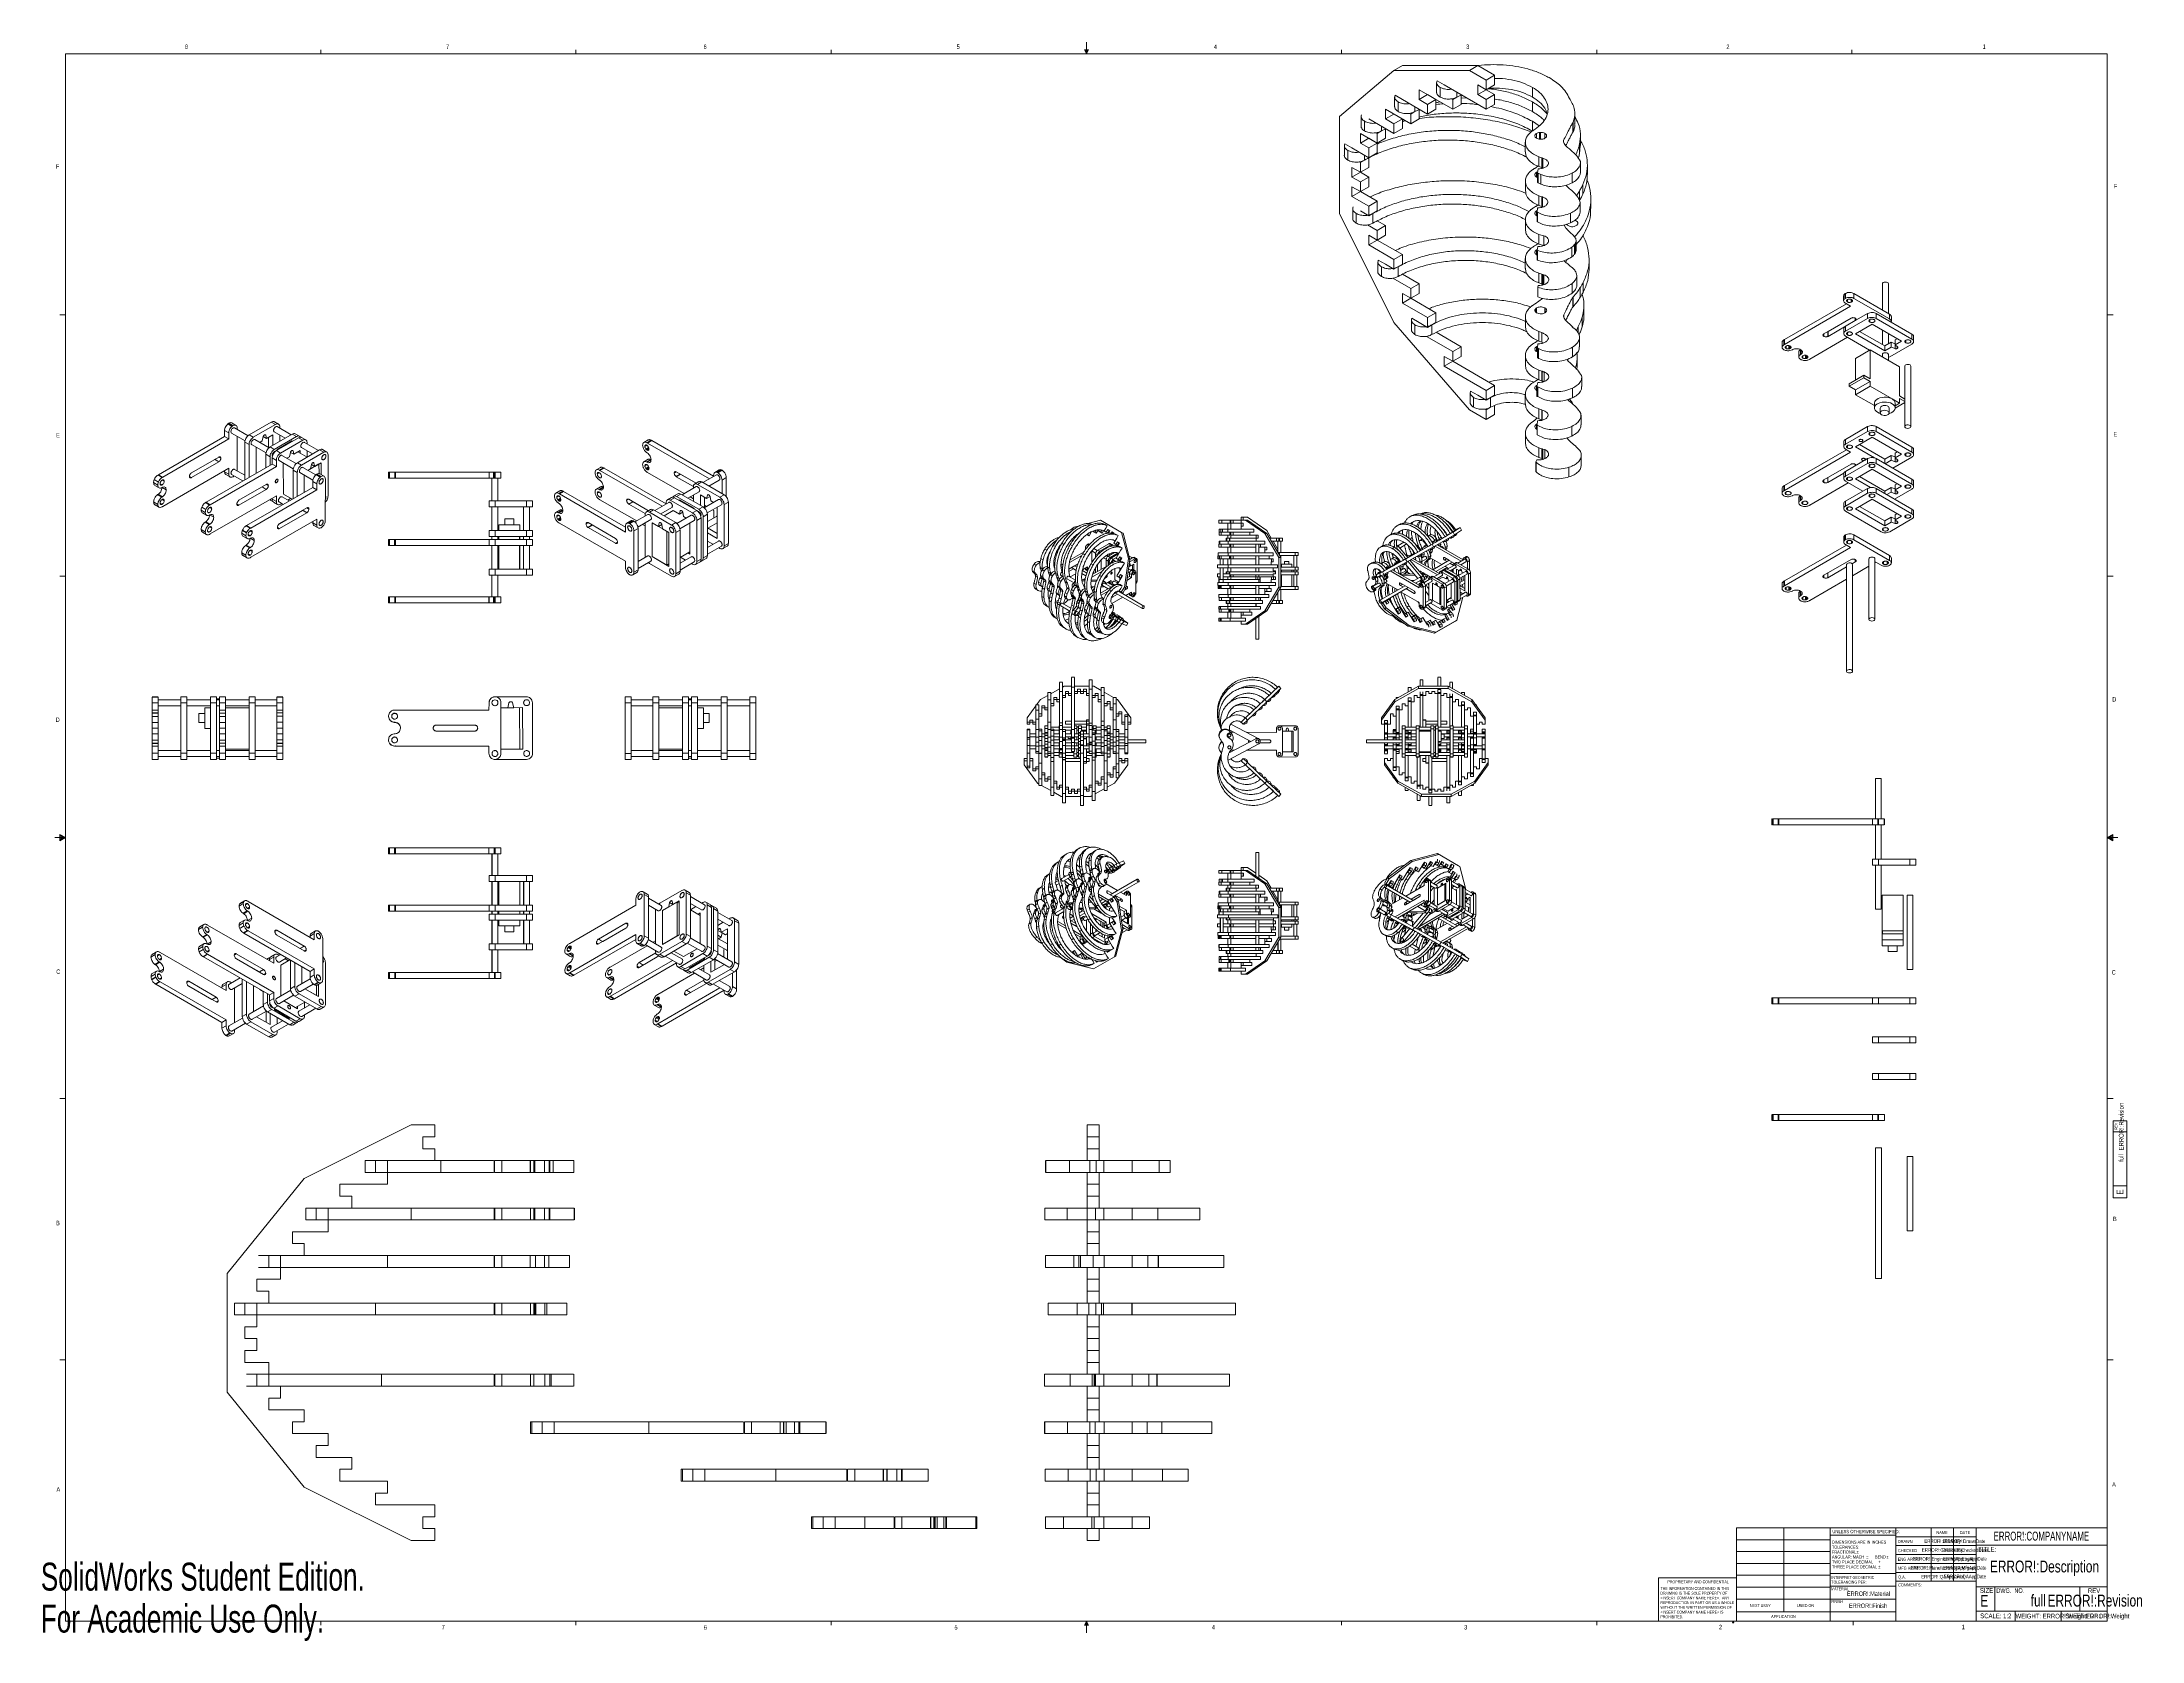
# Model space of a CAD drawing. Header units: inches. Extents: x 0 to 44.3, y 0 to 33.7.
import ezdxf

# ---------------------------------------------------------------- set-up
doc = ezdxf.new("R2010")
doc.units = ezdxf.units.IN
doc.header["$MEASUREMENT"] = 0
doc.styles.add('SLDTEXTSTYLE0', font='TXT', dxfattribs={"width": 0.75})
doc.styles.add('SLDTEXTSTYLE1', font='TXT', dxfattribs={"width": 0.6875})
doc.styles.add('SLDTEXTSTYLE2', font='TXT', dxfattribs={"width": 0.694444})
doc.styles.add('SLDTEXTSTYLE3', font='TXT', dxfattribs={"width": 0.663})
doc.styles.add('SLDTEXTSTYLE4', font='TXT', dxfattribs={"width": 0.7})

# ---------------------------------------------------------------- blocks, each defined once
blk = doc.blocks.new('SW_NOTE_0')
at = {"color": 0, "linetype": 'Continuous', "lineweight": 0, "char_height": 0.06, "attachment_point": 1, "style": 'SLDTEXTSTYLE0'}
for s, insert in [('INTERPRET GEOMETRIC', (0, 0.077)), ('TOLERANCING PER:', (0, -0.022))]:
    blk.add_mtext(s, dxfattribs=dict(at, insert=insert))
blk = doc.blocks.new('SW_NOTE_1')
at = {"color": 0, "linetype": 'Continuous', "lineweight": 0, "char_height": 0.065, "attachment_point": 1, "style": 'SLDTEXTSTYLE0'}
for s, insert in [('DIMENSIONS ARE IN INCHES', (0, 0.084)), ('ANGULAR: MACH', (0, -0.229)), ('TOLERANCES:', (0, -0.021)), ('TWO PLACE DECIMAL', (0, -0.334)), ('THREE PLACE DECIMAL', (0, -0.438)), ('FRACTIONAL', (0, -0.125)), ('%%p', (0.518, -0.125)), ('%%p', (0.723, -0.229)), ('BEND', (0.907, -0.229)), ('%%p', (0.979, -0.334)), ('%%p', (1.148, -0.229)), ('%%p', (0.974, -0.438))]:
    blk.add_mtext(s, dxfattribs=dict(at, insert=insert))
blk = doc.blocks.new('SW_NOTE_2')
at = {"color": 0, "linetype": 'Continuous', "lineweight": 0, "char_height": 0.06, "attachment_point": 1, "style": 'SLDTEXTSTYLE0'}
for s, insert in [('THE INFORMATION CONTAINED IN THIS', (0, 0.077)), ('WITHOUT THE WRITTEN PERMISSION OF', (0, -0.32)), ('<INSERT COMPANY NAME HERE>.  ANY', (0, -0.121)), ('<INSERT COMPANY NAME HERE> IS', (0, -0.42)), ('DRAWING IS THE SOLE PROPERTY OF', (0, -0.022)), ('REPRODUCTION IN PART OR AS A WHOLE', (0, -0.221)), ('PROHIBITED.', (0, -0.519))]:
    blk.add_mtext(s, dxfattribs=dict(at, insert=insert))

msp = doc.modelspace()

# ---------------------------------------------------------------- linework, layer by layer
at = {"color": 7, "linetype": 'Continuous', "lineweight": 0}
for p, q in [((22.023, 33.411), (22.023, 33.658)), ((0.523, 33.411), (43.523, 33.411)), ((0.523, 33.411), (0.523, 0.411)), ((5.898, 33.411), (5.898, 33.495)), ((11.273, 33.411), (11.273, 33.495)), ((16.648, 33.411), (16.648, 33.495)), ((21.981, 33.496), (22.067, 33.496)), ((22.023, 33.411), (21.981, 33.496)), ((22.023, 33.411), (21.989, 33.496)), ((22.023, 33.411), (22.009, 33.496)), ((22.023, 33.411), (22.036, 33.496)), ((22.023, 33.411), (22.046, 33.496)), ((22.023, 33.411), (22.067, 33.496)), ((27.398, 33.411), (27.398, 33.495)), ((32.773, 33.411), (32.773, 33.495)), ((38.148, 33.411), (38.148, 33.495)), ((43.523, 0.411), (43.523, 33.411)), ((0.523, 27.911), (0.398, 27.911)), ((43.523, 27.911), (43.648, 27.911)), ((0.523, 22.411), (0.398, 22.411)), ((43.523, 22.411), (43.648, 22.411)), ((0.523, 16.911), (0.294, 16.911)), ((0.399, 16.976), (0.399, 16.837)), ((0.523, 16.911), (0.399, 16.976)), ((0.399, 16.958), (0.523, 16.911)), ((0.399, 16.934), (0.523, 16.911)), ((0.399, 16.837), (0.523, 16.911)), ((0.399, 16.865), (0.523, 16.911)), ((0.399, 16.891), (0.523, 16.911)), ((43.523, 16.911), (43.647, 16.976)), ((43.647, 16.958), (43.523, 16.911)), ((43.647, 16.934), (43.523, 16.911)), ((43.647, 16.891), (43.523, 16.911)), ((43.647, 16.865), (43.523, 16.911)), ((43.647, 16.837), (43.523, 16.911)), ((43.523, 16.911), (43.752, 16.911)), ((43.647, 16.976), (43.647, 16.837)), ((0.523, 11.411), (0.398, 11.411)), ((43.523, 11.411), (43.648, 11.411)), ((43.648, 10.943), (43.937, 10.943)), ((43.648, 10.943), (43.648, 9.32)), ((43.937, 10.71), (43.648, 10.71)), ((43.937, 10.943), (43.937, 9.32)), ((43.648, 9.576), (43.937, 9.576)), ((43.648, 9.32), (43.937, 9.32)), ((0.523, 5.911), (0.398, 5.911)), ((43.523, 5.911), (43.648, 5.911)), ((35.714, 2.375), (43.523, 2.375)), ((35.714, 0.411), (35.714, 2.375)), ((36.712, 2.375), (36.712, 0.607)), ((37.691, 0.411), (37.691, 2.375)), ((39.073, 2.221), (37.691, 2.221)), ((39.073, 2.375), (39.073, 0.411)), ((39.817, 2.375), (39.817, 1.25)), ((40.285, 2.375), (40.285, 1.25)), ((40.764, 2.375), (40.764, 0.411)), ((35.714, 2.125), (37.691, 2.125)), ((35.714, 1.875), (37.691, 1.875)), ((39.073, 2.187), (40.764, 2.187)), ((39.073, 2), (40.764, 2)), ((39.073, 1.812), (40.764, 1.812)), ((40.764, 2.008), (43.523, 2.008)), ((35.714, 1.625), (37.691, 1.625)), ((35.714, 1.375), (37.691, 1.375)), ((37.691, 1.414), (39.073, 1.414)), ((40.764, 1.625), (39.073, 1.625)), ((40.764, 1.437), (39.073, 1.437)), ((34.077, 0.411), (34.077, 1.325)), ((35.714, 1.325), (34.077, 1.325)), ((35.714, 1.125), (37.691, 1.125)), ((37.691, 1.144), (39.073, 1.144)), ((40.764, 1.25), (39.073, 1.25)), ((40.764, 1.13), (43.523, 1.13)), ((41.16, 1.13), (41.16, 0.623)), ((42.951, 1.13), (42.951, 0.623)), ((35.714, 0.875), (37.691, 0.875)), ((35.714, 0.607), (39.073, 0.607)), ((37.691, 0.874), (39.073, 0.874)), ((40.764, 0.623), (43.523, 0.623)), ((41.587, 0.623), (41.587, 0.411)), ((42.559, 0.623), (42.559, 0.411)), ((43.523, 0.411), (0.523, 0.411)), ((5.898, 0.411), (5.898, 0.326)), ((11.273, 0.411), (11.273, 0.326)), ((16.648, 0.411), (16.648, 0.326)), ((22.023, 0.411), (21.981, 0.325)), ((21.981, 0.325), (22.067, 0.325)), ((22.023, 0.411), (21.989, 0.325)), ((22.023, 0.411), (22.009, 0.325)), ((22.023, 0.411), (22.023, 0.163)), ((22.023, 0.411), (22.067, 0.325)), ((22.023, 0.411), (22.046, 0.325)), ((22.023, 0.411), (22.036, 0.325)), ((27.398, 0.411), (27.398, 0.326)), ((32.773, 0.411), (32.773, 0.326)), ((35.634, 0.376), (35.648, 0.411)), ((35.66, 0.376), (35.634, 0.376)), ((35.648, 0.411), (35.66, 0.376)), ((38.173, 0.411), (38.173, 0.326))]:
    msp.add_line(p, q, dxfattribs=at)
at = {"color": 7, "linetype": 'Continuous', "lineweight": 15}
for p, q in [((28.502, 33.061), (27.353, 32.091)), ((28.502, 33.061), (28.679, 33.163)), ((30.093, 33.061), (28.502, 33.061)), ((30.27, 33.163), (28.679, 33.163)), ((29.401, 32.805), (29.401, 32.601)), ((29.563, 32.754), (29.41, 32.843)), ((29.563, 32.754), (30.447, 32.244)), ((30.093, 33.061), (30.27, 33.163)), ((30.447, 32.857), (30.093, 33.061)), ((30.623, 32.959), (30.27, 33.163)), ((30.27, 32.755), (30.447, 32.652)), ((30.27, 32.55), (30.27, 32.755)), ((30.447, 32.857), (30.623, 32.959)), ((30.447, 32.652), (30.447, 32.857)), ((30.447, 32.652), (30.623, 32.755)), ((30.623, 32.755), (30.623, 32.959)), ((28.517, 32.499), (28.517, 32.295)), ((28.679, 32.448), (28.526, 32.536)), ((28.59, 32.397), (28.59, 32.193)), ((28.679, 32.448), (29.209, 32.142)), ((29.032, 32.652), (29.739, 32.244)), ((29.032, 32.448), (29.032, 32.652)), ((29.032, 32.448), (29.209, 32.55)), ((29.209, 32.346), (29.032, 32.448)), ((29.386, 32.448), (29.209, 32.55)), ((29.209, 32.55), (29.209, 32.55)), ((29.209, 32.346), (29.386, 32.448)), ((29.209, 32.142), (29.209, 32.346)), ((29.386, 32.244), (29.386, 32.448)), ((29.474, 32.703), (29.474, 32.499)), ((29.739, 32.448), (29.716, 32.462)), ((29.739, 32.448), (29.828, 32.499)), ((29.739, 32.244), (29.739, 32.448)), ((29.739, 32.244), (29.916, 32.346)), ((29.828, 32.499), (29.926, 32.545)), ((29.916, 32.346), (29.916, 32.55)), ((29.916, 32.473), (30.031, 32.484)), ((30.27, 32.55), (30.447, 32.652)), ((30.447, 32.448), (30.27, 32.55)), ((30.623, 32.55), (30.447, 32.652)), ((30.447, 32.652), (30.447, 32.652)), ((30.447, 32.448), (30.623, 32.55)), ((30.447, 32.244), (30.447, 32.448)), ((30.447, 32.244), (30.623, 32.346)), ((30.623, 32.346), (30.623, 32.55)), ((31.419, 32.703), (31.419, 32.499)), ((31.419, 32.397), (31.419, 32.193)), ((27.353, 32.091), (27.353, 30.049)), ((27.81, 32.091), (27.81, 31.887)), ((27.883, 31.989), (27.883, 31.785)), ((27.972, 32.04), (28.502, 31.734)), ((28.325, 32.244), (28.856, 31.938)), ((28.325, 32.04), (28.325, 32.244)), ((28.325, 32.04), (28.502, 32.142)), ((28.502, 31.938), (28.325, 32.04)), ((28.679, 32.04), (28.502, 32.142)), ((28.502, 32.142), (28.502, 32.142)), ((28.502, 31.938), (28.679, 32.04)), ((28.502, 31.734), (28.502, 31.938)), ((28.679, 31.836), (28.679, 32.04)), ((28.746, 32.004), (28.679, 31.993)), ((28.679, 31.979), (28.746, 32.004)), ((28.856, 32.142), (28.832, 32.156)), ((28.856, 32.142), (28.943, 32.193)), ((28.856, 31.938), (28.856, 32.142)), ((28.856, 31.938), (29.032, 32.04)), ((28.944, 32.193), (29.04, 32.239)), ((29.032, 32.04), (29.032, 32.244)), ((29.209, 32.142), (29.386, 32.244)), ((31.419, 31.989), (31.56, 31.892)), ((31.419, 31.989), (31.419, 31.785)), ((32.271, 31.961), (32.271, 31.757)), ((32.273, 31.963), (32.273, 31.759)), ((32.274, 31.965), (32.274, 31.965)), ((32.274, 31.965), (32.274, 31.761)), ((32.312, 31.937), (32.312, 32.141)), ((27.457, 31.478), (27.457, 31.274)), ((27.618, 31.427), (27.465, 31.516)), ((27.618, 31.427), (27.618, 31.427)), ((27.618, 31.427), (27.972, 31.223)), ((27.795, 31.734), (28.148, 31.53)), ((27.795, 31.529), (27.795, 31.734)), ((27.795, 31.529), (27.972, 31.632)), ((27.972, 31.427), (27.795, 31.529)), ((28.148, 31.529), (27.972, 31.632)), ((27.972, 31.632), (27.972, 31.632)), ((27.972, 31.427), (28.148, 31.529)), ((27.972, 31.223), (27.972, 31.427)), ((28.148, 31.734), (28.125, 31.747)), ((28.148, 31.734), (28.237, 31.785)), ((28.148, 31.53), (28.148, 31.734)), ((28.148, 31.53), (28.325, 31.632)), ((28.148, 31.325), (28.148, 31.529)), ((28.237, 31.785), (28.332, 31.832)), ((28.325, 31.632), (28.325, 31.836)), ((28.502, 31.734), (28.679, 31.836)), ((31.269, 31.548), (31.269, 31.344)), ((31.679, 31.736), (31.679, 31.63)), ((31.683, 31.734), (31.683, 31.632)), ((32.076, 31.587), (32.076, 31.55)), ((32.41, 31.509), (32.41, 31.305)), ((32.41, 31.305), (32.425, 31.479)), ((32.43, 31.479), (32.43, 31.683)), ((27.53, 31.376), (27.53, 31.172)), ((27.618, 31.019), (27.795, 30.917)), ((27.618, 30.815), (27.618, 31.019)), ((27.795, 31.121), (27.771, 31.135)), ((27.795, 31.121), (27.896, 31.18)), ((27.795, 30.917), (27.795, 31.121)), ((27.795, 30.917), (27.972, 31.019)), ((27.972, 31.223), (28.148, 31.325)), ((27.972, 31.019), (27.972, 31.223)), ((31.532, 31.046), (31.467, 30.998)), ((31.537, 30.989), (31.528, 30.903)), ((31.552, 31.24), (31.555, 31.239)), ((31.552, 31.24), (31.552, 31.24)), ((31.552, 31.24), (31.552, 31.036)), ((31.552, 31.036), (31.555, 31.035)), ((31.555, 31.239), (31.616, 31.218)), ((31.555, 31.239), (31.555, 31.035)), ((31.555, 31.035), (31.616, 31.014)), ((31.616, 31.218), (31.616, 31.014)), ((31.623, 31.216), (31.623, 31.012)), ((31.637, 31.212), (31.637, 31.008)), ((32.431, 30.921), (32.431, 31.126)), ((32.576, 30.866), (32.576, 31.07)), ((27.618, 30.815), (27.795, 30.917)), ((27.795, 30.713), (27.618, 30.815)), ((27.618, 30.611), (27.795, 30.509)), ((27.618, 30.407), (27.618, 30.611)), ((27.972, 30.815), (27.795, 30.917)), ((27.795, 30.917), (27.795, 30.917)), ((27.795, 30.713), (27.972, 30.815)), ((27.795, 30.509), (27.795, 30.713)), ((27.795, 30.509), (27.972, 30.611)), ((27.972, 30.611), (27.972, 30.815)), ((31.271, 30.731), (31.271, 30.526)), ((31.53, 30.926), (31.507, 30.917)), ((31.507, 30.815), (31.528, 30.808)), ((31.528, 30.903), (31.528, 30.699)), ((31.538, 30.897), (31.538, 30.693)), ((31.593, 30.871), (31.593, 30.667)), ((32.256, 30.897), (32.256, 30.693)), ((32.483, 30.659), (32.483, 30.659)), ((32.483, 30.659), (32.483, 30.455)), ((32.483, 30.658), (32.483, 30.454)), ((27.618, 30.407), (27.795, 30.509)), ((27.972, 30.203), (27.618, 30.407)), ((27.634, 30.151), (27.634, 29.947)), ((28.148, 30.305), (27.795, 30.509)), ((27.795, 30.509), (27.795, 30.509)), ((27.795, 30.101), (27.972, 29.998)), ((27.972, 30.203), (28.148, 30.305)), ((27.972, 29.998), (27.972, 30.203)), ((27.972, 29.998), (28.148, 30.101)), ((28.148, 30.101), (28.148, 30.305)), ((31.52, 30.107), (31.507, 30.101)), ((31.536, 30.228), (31.51, 30.208)), ((31.525, 30.167), (31.518, 30.079)), ((31.518, 30.079), (31.518, 29.875)), ((31.553, 30.423), (31.556, 30.422)), ((31.553, 30.423), (31.553, 30.423)), ((31.553, 30.423), (31.553, 30.219)), ((31.553, 30.219), (31.556, 30.218)), ((31.556, 30.422), (31.617, 30.401)), ((31.556, 30.422), (31.556, 30.218)), ((31.556, 30.218), (31.617, 30.197)), ((31.617, 30.401), (31.617, 30.197)), ((31.625, 30.399), (31.625, 30.195)), ((31.637, 30.395), (31.634, 30.393)), ((31.634, 30.393), (31.634, 30.189)), ((32.407, 30.52), (32.407, 30.326)), ((32.426, 30.282), (32.426, 30.078)), ((32.649, 30.151), (32.649, 30.355)), ((27.353, 30.049), (28.502, 27.753)), ((27.707, 30.049), (27.707, 29.845)), ((28.148, 29.692), (27.948, 29.808)), ((28.06, 30.049), (28.06, 29.845)), ((28.148, 29.692), (28.325, 29.794)), ((28.148, 29.488), (28.148, 29.692)), ((28.325, 29.794), (28.151, 29.895)), ((28.325, 29.59), (28.325, 29.794)), ((31.27, 29.915), (31.27, 29.71)), ((31.507, 29.999), (31.518, 29.995)), ((31.524, 30.073), (31.524, 29.869)), ((32.119, 29.747), (32.087, 29.807)), ((32.096, 29.79), (32.108, 29.814)), ((32.224, 30.056), (32.224, 29.852)), ((27.972, 29.59), (28.148, 29.488)), ((27.972, 29.386), (27.972, 29.59)), ((27.972, 29.386), (28.148, 29.488)), ((28.502, 29.08), (27.972, 29.386)), ((28.148, 29.488), (28.325, 29.59)), ((28.679, 29.182), (28.148, 29.488)), ((28.148, 29.488), (28.148, 29.488)), ((31.536, 29.411), (31.489, 29.378)), ((31.525, 29.291), (31.505, 29.283)), ((31.535, 29.356), (31.522, 29.271)), ((31.522, 29.271), (31.524, 29.272)), ((31.522, 29.271), (31.522, 29.067)), ((31.524, 29.272), (31.524, 29.068)), ((31.552, 29.607), (31.658, 29.579)), ((31.552, 29.607), (31.552, 29.403)), ((31.552, 29.403), (31.658, 29.375)), ((31.658, 29.579), (31.658, 29.375)), ((32.251, 29.34), (32.251, 29.136)), ((32.305, 29.392), (32.305, 29.188)), ((32.307, 29.394), (32.307, 29.19)), ((32.32, 29.412), (32.32, 29.208)), ((32.32, 29.208), (32.337, 29.27)), ((32.34, 29.27), (32.34, 29.474)), ((28.164, 29.029), (28.164, 28.825)), ((28.325, 28.978), (28.172, 29.066)), ((28.237, 28.927), (28.237, 28.723)), ((28.325, 28.978), (28.502, 28.876)), ((28.502, 29.08), (28.679, 29.182)), ((28.502, 28.876), (28.502, 29.08)), ((28.502, 28.876), (28.679, 28.978)), ((28.59, 28.927), (28.59, 28.723)), ((28.679, 28.978), (28.679, 29.182)), ((29.032, 28.57), (28.682, 28.772)), ((31.269, 29.098), (31.269, 28.893)), ((31.505, 29.181), (31.522, 29.175)), ((31.522, 29.067), (31.524, 29.068)), ((31.552, 28.79), (31.555, 28.789)), ((31.552, 28.79), (31.552, 28.79)), ((31.552, 28.79), (31.552, 28.586)), ((31.555, 28.789), (31.616, 28.768)), ((31.555, 28.789), (31.555, 28.585)), ((31.616, 28.768), (31.616, 28.564)), ((31.624, 28.766), (31.624, 28.562)), ((31.637, 28.762), (31.637, 28.558)), ((31.64, 28.761), (31.661, 28.757)), ((31.64, 28.761), (31.64, 28.557)), ((31.661, 28.757), (31.661, 28.553)), ((32.613, 28.876), (32.613, 29.08)), ((28.856, 28.468), (28.478, 28.685)), ((28.679, 28.365), (28.856, 28.263)), ((28.679, 28.161), (28.679, 28.365)), ((28.856, 28.468), (29.032, 28.57)), ((28.856, 28.263), (28.856, 28.468)), ((28.856, 28.263), (29.032, 28.365)), ((29.032, 28.365), (29.032, 28.57)), ((31.539, 28.534), (31.533, 28.494)), ((31.533, 28.494), (31.533, 28.29)), ((31.552, 28.586), (31.555, 28.585)), ((31.555, 28.585), (31.616, 28.564)), ((31.64, 28.557), (31.661, 28.553)), ((32.258, 28.577), (32.258, 28.373)), ((32.355, 28.517), (32.355, 28.721)), ((32.355, 28.718), (32.355, 28.514)), ((32.426, 28.489), (32.426, 28.285)), ((32.486, 28.591), (32.486, 28.387)), ((32.489, 28.596), (32.489, 28.596)), ((32.489, 28.596), (32.489, 28.392)), ((37.974, 28.313), (37.974, 28.211)), ((38, 28.358), (38, 28.256)), ((38.006, 28.362), (38.006, 28.26)), ((38.007, 28.363), (38.011, 28.365)), ((38.007, 28.363), (38.007, 28.261)), ((38.011, 28.365), (38.011, 28.263)), ((38.189, 28.363), (38.189, 28.261)), ((38.189, 28.363), (38.941, 27.93)), ((38.791, 28.569), (38.791, 28.016)), ((38.916, 27.944), (38.916, 28.569)), ((28.679, 28.161), (28.856, 28.263)), ((29.209, 27.855), (28.679, 28.161)), ((29.386, 27.957), (28.856, 28.263)), ((28.856, 28.263), (28.856, 28.263)), ((29.209, 27.855), (29.386, 27.957)), ((29.386, 27.753), (29.386, 27.957)), ((31.27, 27.873), (31.27, 27.669)), ((31.633, 28.261), (31.477, 28.146)), ((31.68, 28.061), (31.68, 27.956)), ((31.684, 28.059), (31.684, 27.957)), ((32.077, 27.912), (32.077, 27.872)), ((32.271, 28.286), (32.271, 28.082)), ((32.273, 28.288), (32.273, 28.084)), ((32.275, 28.29), (32.275, 28.29)), ((32.275, 28.29), (32.275, 28.086)), ((32.503, 27.906), (32.503, 28.11)), ((36.729, 27.393), (38.032, 28.147)), ((36.729, 27.291), (38.12, 28.096)), ((38.007, 28.261), (38.011, 28.263)), ((38.008, 28.262), (38.009, 28.262)), ((38.12, 28.096), (38.012, 28.158)), ((38.013, 27.673), (38.479, 27.941)), ((38.053, 28.236), (38.053, 28.237)), ((38.142, 28.186), (38.141, 28.185)), ((38.146, 28.233), (38.146, 28.188)), ((38.189, 28.261), (38.941, 27.828)), ((38.479, 27.941), (38.479, 27.839)), ((38.661, 27.941), (38.661, 27.839)), ((38.661, 27.941), (39.412, 27.507)), ((38.941, 27.93), (38.941, 27.828)), ((38.979, 27.775), (38.979, 27.877)), ((28.502, 27.753), (30.093, 25.916)), ((28.871, 27.804), (28.871, 27.6)), ((29.032, 27.753), (28.879, 27.841)), ((28.944, 27.702), (28.944, 27.498)), ((29.032, 27.753), (29.209, 27.651)), ((29.739, 27.141), (29.185, 27.461)), ((29.209, 27.651), (29.209, 27.855)), ((29.209, 27.651), (29.386, 27.753)), ((29.298, 27.702), (29.298, 27.498)), ((29.916, 27.243), (29.39, 27.547)), ((31.553, 27.565), (31.556, 27.564)), ((31.553, 27.565), (31.553, 27.565)), ((31.553, 27.565), (31.553, 27.361)), ((31.556, 27.564), (31.616, 27.543)), ((31.556, 27.564), (31.556, 27.36)), ((31.616, 27.543), (31.616, 27.339)), ((32.253, 27.656), (32.267, 27.664)), ((32.267, 27.664), (32.267, 27.648)), ((32.347, 27.584), (32.384, 27.668)), ((32.384, 27.668), (32.384, 27.537)), ((32.41, 27.24), (32.41, 27.444)), ((32.468, 27.867), (32.468, 27.867)), ((32.468, 27.867), (32.468, 27.663)), ((32.468, 27.867), (32.468, 27.663)), ((32.468, 27.663), (32.468, 27.663)), ((38.055, 27.441), (37.263, 26.983)), ((37.556, 27.512), (38.131, 27.845)), ((38.133, 27.846), (37.645, 27.563)), ((38.219, 27.794), (37.645, 27.461)), ((37.645, 27.563), (37.645, 27.461)), ((37.975, 27.62), (37.975, 27.518)), ((38.013, 27.57), (38.479, 27.839)), ((38.013, 27.673), (38.013, 27.57)), ((38.521, 27.171), (38.013, 27.465)), ((38.221, 27.515), (38.575, 27.719)), ((38.839, 27.157), (38.221, 27.515)), ((38.223, 27.84), (38.223, 27.796)), ((38.839, 27.259), (38.31, 27.566)), ((38.575, 27.719), (39.193, 27.361)), ((38.661, 27.839), (39.412, 27.405)), ((38.791, 27.594), (38.791, 27.287)), ((38.916, 27.304), (38.916, 27.521)), ((39.412, 27.507), (39.412, 27.405)), ((39.449, 27.353), (39.449, 27.455)), ((29.563, 27.039), (29.739, 26.937)), ((29.563, 26.835), (29.563, 27.039)), ((29.739, 27.141), (29.916, 27.243)), ((29.739, 26.937), (29.739, 27.141)), ((29.739, 26.937), (29.916, 27.039)), ((29.916, 27.039), (29.916, 27.243)), ((31.27, 27.057), (31.27, 26.853)), ((31.533, 27.371), (31.485, 27.334)), ((31.535, 27.306), (31.526, 27.218)), ((31.53, 27.253), (31.526, 27.252)), ((31.526, 27.218), (31.526, 27.014)), ((31.544, 27.202), (31.544, 26.998)), ((31.553, 27.361), (31.556, 27.36)), ((31.556, 27.36), (31.616, 27.339)), ((31.616, 27.339), (31.647, 27.322)), ((32.262, 27.231), (32.262, 27.027)), ((32.361, 26.835), (32.361, 27.039)), ((36.678, 27.334), (36.678, 27.232)), ((36.716, 27.387), (36.716, 27.285)), ((36.729, 27.393), (36.729, 27.291)), ((36.762, 27.257), (36.762, 27.258)), ((36.847, 27.258), (36.847, 27.205)), ((36.851, 27.207), (36.85, 27.206)), ((36.851, 27.256), (36.851, 27.207)), ((37.032, 27.13), (37.032, 27.028)), ((37.063, 27.179), (37.063, 27.077)), ((37.07, 27.183), (37.07, 27.081)), ((37.077, 27.175), (37.077, 27.084)), ((37.116, 27.053), (37.116, 27.054)), ((37.201, 27.054), (37.201, 27.001)), ((37.205, 27.003), (37.204, 27.002)), ((37.205, 27.052), (37.205, 27.003)), ((38.531, 27.177), (38.221, 26.998)), ((38.221, 26.539), (38.221, 26.998)), ((38.531, 26.564), (38.531, 27.177)), ((39.149, 26.819), (38.531, 27.177)), ((38.791, 27.081), (38.791, 27.026)), ((38.972, 27.336), (38.839, 27.259)), ((38.839, 27.259), (38.839, 27.157)), ((38.972, 27.234), (38.839, 27.157)), ((38.916, 26.954), (38.916, 27.081)), ((38.944, 27.031), (38.916, 27.021)), ((39.412, 27.3), (38.944, 27.031)), ((38.972, 27.336), (38.972, 27.234)), ((39.059, 27.305), (38.972, 27.336)), ((39.059, 27.203), (38.972, 27.234)), ((39.059, 27.305), (39.059, 27.203)), ((39.105, 27.412), (39.06, 27.387)), ((39.06, 27.387), (39.06, 27.285)), ((39.193, 27.361), (39.06, 27.285)), ((39.06, 27.285), (39.114, 27.234)), ((29.563, 26.835), (29.739, 26.937)), ((30.447, 26.324), (29.563, 26.835)), ((30.623, 26.426), (29.739, 26.937)), ((29.739, 26.937), (29.739, 26.937)), ((31.532, 26.555), (31.485, 26.519)), ((31.552, 26.749), (31.555, 26.748)), ((31.552, 26.749), (31.552, 26.749)), ((31.552, 26.749), (31.552, 26.545)), ((31.552, 26.545), (31.555, 26.544)), ((31.555, 26.748), (31.616, 26.727)), ((31.555, 26.748), (31.555, 26.544)), ((31.555, 26.544), (31.616, 26.523)), ((31.616, 26.727), (31.616, 26.523)), ((31.624, 26.725), (31.624, 26.521)), ((31.665, 26.712), (31.665, 26.508)), ((32.357, 26.762), (32.361, 26.835)), ((32.458, 26.404), (32.458, 26.608)), ((38.089, 26.462), (38.398, 26.641)), ((38.398, 26.59), (38.089, 26.411)), ((38.398, 26.641), (38.398, 26.59)), ((38.398, 26.641), (38.531, 26.564)), ((38.398, 26.59), (38.531, 26.513)), ((39.149, 26.207), (39.149, 26.819)), ((39.263, 26.836), (39.263, 25.56)), ((39.388, 25.56), (39.388, 26.836)), ((30.108, 26.273), (30.108, 26.069)), ((30.27, 26.222), (30.117, 26.31)), ((30.181, 26.171), (30.181, 25.967)), ((30.27, 26.222), (30.447, 26.12)), ((30.447, 26.324), (30.623, 26.426)), ((30.447, 26.12), (30.447, 26.324)), ((30.447, 26.12), (30.623, 26.222)), ((30.535, 26.171), (30.535, 25.967)), ((30.623, 26.222), (30.623, 26.426)), ((31.269, 26.241), (31.269, 26.036)), ((31.518, 26.431), (31.507, 26.426)), ((31.53, 26.491), (31.512, 26.403)), ((31.512, 26.403), (31.512, 26.199)), ((31.518, 26.4), (31.526, 26.403)), ((31.518, 26.4), (31.518, 26.195)), ((31.518, 26.195), (31.526, 26.199)), ((31.526, 26.403), (31.526, 26.199)), ((31.533, 26.398), (31.533, 26.194)), ((32.26, 26.369), (32.26, 26.165)), ((38.089, 26.411), (38.089, 26.462)), ((38.089, 26.411), (38.221, 26.335)), ((38.531, 26.513), (38.221, 26.335)), ((38.531, 26.411), (38.221, 26.233)), ((38.221, 26.233), (38.221, 26.335)), ((38.221, 26.233), (38.621, 26.002)), ((38.531, 26.411), (38.531, 26.513)), ((38.994, 26.143), (38.531, 26.411)), ((39.149, 26.054), (38.994, 26.143)), ((39.263, 26.141), (39.149, 26.207)), ((39.263, 26.09), (39.149, 26.156)), ((39.149, 26.054), (39.149, 26.156)), ((4.855, 25.657), (4.388, 25.387)), ((4.943, 25.606), (4.855, 25.657)), ((5.008, 25.613), (4.919, 25.664)), ((30.093, 25.916), (30.447, 25.712)), ((30.447, 25.916), (30.423, 25.93)), ((30.447, 25.916), (30.535, 25.967)), ((30.447, 25.712), (30.447, 25.916)), ((30.447, 25.712), (30.623, 25.814)), ((30.623, 25.814), (30.623, 26.005)), ((31.518, 25.745), (31.46, 25.687)), ((31.526, 25.685), (31.516, 25.597)), ((31.552, 25.933), (31.555, 25.932)), ((31.552, 25.933), (31.552, 25.933)), ((31.552, 25.933), (31.552, 25.729)), ((31.552, 25.729), (31.555, 25.728)), ((31.555, 25.932), (31.615, 25.911)), ((31.555, 25.932), (31.555, 25.728)), ((31.555, 25.728), (31.615, 25.707)), ((31.615, 25.911), (31.615, 25.707)), ((31.623, 25.909), (31.623, 25.705)), ((32.443, 25.599), (32.443, 25.803)), ((38.621, 26.054), (38.621, 25.952)), ((38.746, 25.952), (38.746, 25.85)), ((38.933, 25.85), (38.933, 25.952)), ((39.263, 26.069), (39.058, 25.951)), ((39.058, 25.952), (39.058, 26.054)), ((39.058, 26.001), (39.149, 26.054)), ((3.871, 25.351), (2.479, 24.546)), ((3.959, 25.3), (2.567, 24.495)), ((3.959, 25.429), (3.871, 25.48)), ((3.871, 25.48), (3.871, 25.351)), ((3.959, 25.3), (3.871, 25.351)), ((4.025, 25.565), (3.937, 25.616)), ((4.033, 25.571), (3.944, 25.622)), ((4.039, 25.576), (3.951, 25.627)), ((4.043, 25.579), (3.955, 25.63)), ((3.96, 25.633), (3.958, 25.632)), ((4.046, 25.581), (3.958, 25.632)), ((3.958, 25.632), (3.958, 25.632)), ((4.046, 25.581), (3.958, 25.632)), ((3.959, 25.429), (3.959, 25.3)), ((4.049, 25.582), (3.96, 25.633)), ((4.017, 25.425), (4.302, 25.261)), ((4.111, 25.587), (4.022, 25.638)), ((4.049, 25.582), (4.046, 25.581)), ((4.047, 25.581), (4.046, 25.581)), ((4.048, 25.531), (4.048, 25.531)), ((4.365, 25.368), (4.078, 25.534)), ((4.137, 25.5), (4.137, 25.529)), ((4.138, 24.661), (4.137, 25.356)), ((4.386, 25.182), (4.298, 25.233)), ((4.298, 25.233), (4.298, 24.441)), ((4.476, 25.336), (4.388, 25.387)), ((4.943, 25.606), (4.476, 25.336)), ((4.807, 25.113), (4.506, 25.287)), ((4.666, 25.259), (4.611, 25.227)), ((4.683, 25.35), (4.666, 25.259)), ((4.755, 25.31), (4.684, 25.351)), ((4.738, 25.381), (4.722, 25.39)), ((4.755, 25.31), (4.738, 25.381)), ((4.887, 25.387), (4.755, 25.31)), ((4.799, 25.118), (4.799, 25.336)), ((5.297, 25.402), (4.829, 25.132)), ((4.887, 25.165), (4.887, 25.387)), ((4.915, 25.452), (5.149, 25.317)), ((5.385, 25.351), (4.918, 25.081)), ((5.43, 25.326), (4.962, 25.055)), ((5.285, 25.259), (4.975, 25.08)), ((5.274, 25.389), (4.977, 25.56)), ((5.034, 25.527), (5.034, 25.554)), ((5.035, 25.251), (5.034, 25.383)), ((5.518, 25.275), (5.05, 25.004)), ((5.299, 25.251), (5.285, 25.259)), ((5.385, 25.351), (5.297, 25.402)), ((5.45, 25.358), (5.361, 25.409)), ((5.518, 25.275), (5.43, 25.326)), ((5.582, 25.281), (5.494, 25.332)), ((5.848, 25.057), (5.552, 25.228)), ((5.609, 25.195), (5.609, 25.223)), ((12.792, 25.28), (12.703, 25.229)), ((12.767, 25.223), (12.856, 25.274)), ((12.78, 25.215), (12.868, 25.266)), ((14.087, 24.461), (12.78, 25.215)), ((14.172, 24.514), (12.868, 25.266)), ((31.27, 25.423), (31.27, 25.219)), ((31.518, 25.614), (31.507, 25.61)), ((31.516, 25.597), (31.516, 25.393)), ((31.52, 25.592), (31.52, 25.388)), ((31.522, 25.591), (31.522, 25.387)), ((32.25, 25.566), (32.25, 25.362)), ((37.975, 25.238), (37.975, 25.136)), ((38.013, 25.291), (38.479, 25.56)), ((38.013, 25.189), (38.479, 25.458)), ((38.013, 25.291), (38.013, 25.189)), ((38.221, 25.133), (38.575, 25.337)), ((38.479, 25.56), (38.479, 25.458)), ((38.575, 25.337), (39.193, 24.98)), ((38.661, 25.56), (38.661, 25.458)), ((38.661, 25.56), (39.412, 25.126)), ((38.661, 25.458), (39.412, 25.024)), ((3.747, 24.92), (3.172, 24.588)), ((3.173, 24.486), (3.748, 24.818)), ((4.872, 24.773), (3.48, 23.968)), ((3.752, 24.821), (3.663, 24.872)), ((4.386, 25.182), (4.387, 24.492)), ((4.437, 25.183), (4.744, 25.006)), ((4.534, 25.127), (4.534, 24.577)), ((4.828, 24.927), (4.74, 24.978)), ((4.74, 24.978), (4.74, 24.697)), ((4.828, 24.927), (4.828, 24.748)), ((4.918, 25.081), (4.829, 25.132)), ((4.961, 24.85), (4.872, 24.901)), ((4.872, 24.901), (4.872, 24.773)), ((4.961, 24.722), (4.872, 24.773)), ((4.961, 24.85), (4.961, 24.722)), ((5.05, 25.004), (4.962, 25.055)), ((4.975, 25.08), (4.975, 25.063)), ((4.975, 25.08), (4.99, 25.072)), ((5.018, 24.847), (5.318, 24.674)), ((5.382, 24.782), (5.08, 24.956)), ((5.108, 24.795), (5.109, 24.136)), ((5.241, 24.927), (5.185, 24.895)), ((5.258, 25.018), (5.241, 24.927)), ((5.329, 24.978), (5.258, 25.019)), ((5.312, 25.05), (5.296, 25.059)), ((5.329, 24.978), (5.312, 25.05)), ((5.462, 25.055), (5.329, 24.978)), ((5.872, 25.071), (5.404, 24.8)), ((5.492, 24.749), (5.404, 24.8)), ((5.417, 25.03), (5.609, 24.919)), ((5.462, 25.004), (5.462, 25.055)), ((5.489, 25.12), (5.723, 24.985)), ((5.96, 25.02), (5.492, 24.749)), ((5.609, 24.919), (5.609, 25.051)), ((5.627, 24.64), (5.859, 24.774)), ((5.754, 24.794), (5.738, 24.803)), ((5.771, 24.723), (5.754, 24.794)), ((5.904, 24.8), (5.771, 24.723)), ((5.859, 24.774), (5.86, 24.571)), ((5.96, 25.02), (5.872, 25.071)), ((5.904, 24.552), (5.904, 24.8)), ((5.931, 24.865), (5.931, 24.865)), ((6.024, 25.026), (5.936, 25.077)), ((6.051, 24.1), (6.051, 24.967)), ((12.792, 24.872), (12.703, 24.821)), ((12.761, 24.818), (12.849, 24.869)), ((12.764, 25.068), (12.81, 25.095)), ((12.767, 25.169), (12.767, 25.169)), ((12.767, 25.066), (12.81, 25.091)), ((12.767, 25.067), (12.767, 25.066)), ((12.768, 24.814), (12.856, 24.865)), ((12.774, 24.81), (12.852, 24.855)), ((31.509, 24.863), (31.493, 24.816)), ((31.493, 24.816), (31.493, 24.611)), ((31.498, 24.81), (31.498, 24.606)), ((31.553, 25.116), (31.556, 25.115)), ((31.553, 25.116), (31.553, 25.116)), ((31.553, 25.116), (31.553, 24.912)), ((31.553, 24.912), (31.556, 24.911)), ((31.556, 25.115), (31.616, 25.094)), ((31.556, 25.115), (31.556, 24.911)), ((31.556, 24.911), (31.616, 24.89)), ((31.616, 25.094), (31.616, 24.89)), ((31.624, 25.092), (31.624, 24.888)), ((31.637, 25.088), (31.637, 24.884)), ((31.64, 25.087), (31.677, 25.076)), ((31.64, 25.087), (31.64, 24.883)), ((31.64, 24.883), (31.657, 24.878)), ((31.677, 25.076), (31.677, 24.888)), ((32.449, 24.757), (32.449, 24.961)), ((36.727, 24.32), (38.033, 25.072)), ((36.727, 24.218), (38.121, 25.021)), ((38.121, 25.021), (38.013, 25.084)), ((38.013, 24.618), (38.479, 24.887)), ((38.013, 24.516), (38.479, 24.785)), ((38.621, 24.902), (38.221, 25.133)), ((38.839, 24.878), (38.31, 25.184)), ((38.479, 24.887), (38.479, 24.785)), ((38.661, 24.887), (38.661, 24.784)), ((38.661, 24.887), (39.412, 24.452)), ((38.661, 24.784), (39.412, 24.35)), ((38.972, 24.954), (38.839, 24.878)), ((38.839, 24.878), (38.839, 24.783)), ((38.972, 24.852), (38.846, 24.78)), ((38.972, 24.954), (38.972, 24.852)), ((39.059, 24.924), (38.972, 24.954)), ((39.059, 24.822), (38.972, 24.852)), ((39.412, 24.919), (39.008, 24.686)), ((39.059, 24.924), (39.059, 24.822)), ((39.105, 25.031), (39.06, 25.005)), ((39.06, 25.005), (39.06, 24.903)), ((39.193, 24.98), (39.06, 24.903)), ((39.06, 24.903), (39.114, 24.853)), ((39.412, 25.126), (39.412, 25.024)), ((39.449, 24.971), (39.449, 25.073)), ((2.464, 24.331), (2.376, 24.382)), ((2.477, 24.393), (2.389, 24.444)), ((2.477, 24.393), (2.389, 24.444)), ((2.479, 24.399), (2.391, 24.45)), ((2.555, 24.489), (2.466, 24.54)), ((2.567, 24.495), (2.479, 24.546)), ((2.555, 24.333), (2.511, 24.358)), ((2.552, 24.331), (2.511, 24.354)), ((2.53, 24.327), (2.521, 24.333)), ((2.555, 24.435), (2.554, 24.434)), ((2.554, 24.332), (2.555, 24.333)), ((2.568, 23.879), (3.96, 24.684)), ((4.961, 24.722), (3.568, 23.917)), ((3.872, 24.633), (3.872, 24.61)), ((3.96, 24.559), (3.872, 24.61)), ((3.898, 24.551), (3.987, 24.5)), ((3.96, 24.684), (3.96, 24.559)), ((4.017, 24.553), (4.254, 24.416)), ((4.047, 24.504), (4.051, 24.506)), ((4.049, 24.658), (4.048, 24.658)), ((4.048, 24.505), (4.049, 24.505)), ((4.049, 24.505), (4.069, 24.523)), ((4.298, 24.535), (4.08, 24.661)), ((4.134, 24.63), (4.138, 24.661)), ((4.748, 24.342), (4.174, 24.01)), ((5.403, 24.595), (5.314, 24.646)), ((5.314, 24.646), (5.315, 24.042)), ((5.403, 24.595), (5.403, 24.093)), ((5.454, 24.596), (5.731, 24.436)), ((5.793, 24.544), (5.522, 24.701)), ((5.55, 24.178), (5.55, 24.54)), ((5.683, 24.672), (5.627, 24.64)), ((5.7, 24.763), (5.683, 24.672)), ((5.771, 24.723), (5.7, 24.764)), ((5.816, 24.357), (5.727, 24.408)), ((5.727, 24.408), (5.727, 24.28)), ((5.882, 24.493), (5.793, 24.544)), ((5.889, 24.5), (5.801, 24.551)), ((5.895, 24.504), (5.807, 24.555)), ((5.9, 24.507), (5.811, 24.558)), ((5.817, 24.562), (5.814, 24.56)), ((5.902, 24.509), (5.814, 24.56)), ((5.814, 24.56), (5.814, 24.56)), ((5.903, 24.509), (5.814, 24.56)), ((5.816, 24.357), (5.815, 24.229)), ((5.905, 24.511), (5.817, 24.562)), ((5.967, 24.516), (5.879, 24.567)), ((5.904, 24.51), (5.902, 24.509)), ((5.905, 24.511), (5.903, 24.509)), ((5.904, 24.459), (5.904, 24.459)), ((5.904, 24.357), (5.904, 24.357)), ((5.908, 24.36), (5.908, 24.36)), ((5.993, 23.589), (5.994, 24.457)), ((7.326, 24.474), (7.326, 24.599)), ((7.344, 24.474), (7.344, 24.599)), ((7.344, 24.474), (7.344, 24.599)), ((7.348, 24.474), (7.348, 24.599)), ((7.454, 24.474), (7.454, 24.599)), ((7.472, 24.474), (7.472, 24.599)), ((9.441, 24.599), (7.472, 24.599)), ((9.441, 24.474), (7.472, 24.474)), ((9.441, 24.474), (9.441, 24.599)), ((9.503, 24.599), (9.531, 24.599)), ((9.503, 24.474), (9.503, 23.995)), ((9.534, 24.474), (9.534, 24.599)), ((9.544, 24.474), (9.544, 24.599)), ((9.553, 24.474), (9.553, 24.599)), ((9.559, 24.474), (9.559, 24.599)), ((9.563, 24.474), (9.563, 24.599)), ((9.564, 24.599), (9.563, 24.599)), ((9.564, 24.474), (9.563, 24.474)), ((9.564, 24.474), (9.564, 24.599)), ((9.567, 24.599), (9.564, 24.599)), ((9.567, 24.474), (9.564, 24.474)), ((9.567, 24.474), (9.567, 24.599)), ((9.628, 23.995), (9.628, 24.474)), ((9.629, 23.995), (9.629, 24.474)), ((9.692, 24.474), (9.692, 24.599)), ((9.693, 24.474), (9.693, 24.599)), ((11.79, 24.702), (11.701, 24.651)), ((11.766, 24.645), (11.854, 24.696)), ((11.778, 24.637), (11.866, 24.688)), ((13.085, 23.883), (11.778, 24.637)), ((13.171, 23.936), (11.866, 24.688)), ((12.764, 24.66), (12.81, 24.686)), ((12.768, 24.76), (12.767, 24.761)), ((12.767, 24.658), (12.768, 24.658)), ((12.768, 24.658), (12.81, 24.683)), ((12.78, 24.598), (13.552, 24.153)), ((13.802, 24.368), (13.385, 24.609)), ((13.385, 24.506), (13.473, 24.557)), ((13.385, 24.506), (13.746, 24.298)), ((13.472, 24.558), (13.473, 24.557)), ((13.473, 24.557), (13.802, 24.368)), ((13.859, 24.402), (13.771, 24.351)), ((13.835, 24.345), (13.923, 24.396)), ((14.302, 24.075), (13.835, 24.345)), ((14.391, 24.126), (13.923, 24.396)), ((14.229, 24.544), (13.948, 24.381)), ((14.073, 24.309), (14.292, 24.436)), ((14.172, 24.541), (14.172, 24.511)), ((14.286, 24.648), (14.198, 24.597)), ((14.238, 24.601), (14.326, 24.652)), ((14.245, 24.599), (14.334, 24.65)), ((14.252, 24.596), (14.34, 24.647)), ((14.256, 24.594), (14.344, 24.645)), ((14.258, 24.593), (14.347, 24.644)), ((14.26, 24.592), (14.258, 24.593)), ((14.259, 24.593), (14.347, 24.644)), ((14.261, 24.591), (14.259, 24.593)), ((14.261, 24.54), (14.26, 24.541)), ((14.261, 24.591), (14.35, 24.642)), ((14.35, 24.642), (14.347, 24.644)), ((14.347, 24.644), (14.347, 24.644)), ((14.35, 24.435), (14.438, 24.486)), ((14.35, 24.15), (14.35, 24.435)), ((14.439, 24.081), (14.438, 24.486)), ((32.189, 24.704), (32.189, 24.5)), ((38.071, 24.377), (37.26, 23.909)), ((37.556, 24.438), (38.131, 24.77)), ((37.98, 24.581), (37.644, 24.387)), ((37.975, 24.565), (37.975, 24.463)), ((38.013, 24.618), (38.013, 24.516)), ((38.378, 24.199), (38.013, 24.41)), ((38.221, 24.46), (38.575, 24.664)), ((38.539, 24.276), (38.221, 24.46)), ((38.839, 24.205), (38.31, 24.511)), ((38.575, 24.664), (39.193, 24.307)), ((39.105, 24.358), (39.06, 24.332)), ((39.06, 24.332), (39.06, 24.23)), ((39.412, 24.452), (39.412, 24.35)), ((39.449, 24.298), (39.449, 24.4)), ((2.464, 23.923), (2.376, 23.974)), ((2.477, 23.876), (2.389, 23.927)), ((2.478, 23.876), (2.389, 23.927)), ((2.48, 23.873), (2.392, 23.924)), ((2.392, 23.924), (2.403, 23.916)), ((2.402, 24.323), (2.491, 24.272)), ((2.403, 23.915), (2.491, 23.864)), ((2.548, 24.077), (2.46, 24.128)), ((2.555, 24.081), (2.467, 24.132)), ((2.562, 24.084), (2.473, 24.135)), ((2.555, 23.925), (2.511, 23.95)), ((2.552, 23.923), (2.512, 23.946)), ((2.53, 23.919), (2.521, 23.925)), ((2.555, 24.027), (2.554, 24.026)), ((2.554, 23.924), (2.555, 23.925)), ((3.556, 23.91), (3.467, 23.962)), ((3.568, 23.917), (3.48, 23.968)), ((3.568, 23.301), (4.961, 24.106)), ((4.174, 23.908), (4.748, 24.24)), ((5.727, 24.28), (4.335, 23.477)), ((5.815, 24.229), (4.423, 23.426)), ((4.815, 24.022), (4.856, 23.998)), ((4.873, 24.055), (4.873, 24.032)), ((4.961, 23.981), (4.873, 24.032)), ((4.9, 23.973), (4.988, 23.922)), ((4.961, 24.106), (4.961, 23.981)), ((5.019, 23.975), (5.108, 23.923)), ((5.053, 23.928), (5.076, 23.942)), ((5.233, 23.995), (5.081, 24.083)), ((5.109, 24.136), (5.293, 24.03)), ((5.201, 24.014), (5.261, 24.049)), ((5.815, 24.229), (5.727, 24.28)), ((9.441, 23.87), (9.441, 23.995)), ((9.567, 23.87), (9.567, 23.995)), ((10.229, 23.995), (9.567, 23.995)), ((10.229, 23.87), (10.229, 23.995)), ((10.357, 23.87), (10.357, 23.995)), ((10.358, 23.87), (10.358, 23.995)), ((10.935, 24.211), (10.847, 24.16)), ((10.908, 24), (10.953, 24.027)), ((10.911, 24.1), (10.91, 24.1)), ((10.91, 23.998), (10.911, 23.998)), ((10.911, 24.154), (10.999, 24.205)), ((10.911, 23.998), (10.954, 24.023)), ((10.923, 24.146), (11.012, 24.197)), ((12.316, 23.341), (10.923, 24.146)), ((12.316, 23.443), (11.012, 24.197)), ((11.79, 24.294), (11.702, 24.243)), ((11.759, 24.24), (11.848, 24.291)), ((11.766, 24.236), (11.854, 24.287)), ((11.773, 24.232), (11.85, 24.277)), ((11.778, 24.02), (12.551, 23.575)), ((12.8, 23.79), (12.384, 24.03)), ((12.384, 23.928), (12.472, 23.979)), ((12.384, 23.928), (12.732, 23.728)), ((12.472, 23.979), (12.8, 23.79)), ((13.228, 23.966), (12.931, 23.795)), ((13.171, 23.963), (13.171, 23.933)), ((13.285, 24.07), (13.197, 24.019)), ((13.26, 24.013), (13.349, 24.064)), ((13.728, 23.743), (13.26, 24.013)), ((13.418, 24.147), (13.329, 24.096)), ((13.816, 23.795), (13.349, 24.064)), ((13.393, 24.089), (13.481, 24.14)), ((13.861, 23.82), (13.393, 24.089)), ((13.45, 24.022), (13.436, 24.014)), ((13.76, 23.844), (13.45, 24.022)), ((13.949, 23.871), (13.481, 24.14)), ((13.802, 24.297), (13.506, 24.126)), ((13.631, 24.054), (13.865, 24.189)), ((13.677, 24.081), (13.745, 24.042)), ((13.745, 24.294), (13.745, 24.264)), ((13.745, 24.12), (13.745, 23.988)), ((14.025, 24.048), (13.893, 24.124)), ((13.893, 24.124), (13.893, 23.903)), ((14.274, 24.026), (13.973, 23.852)), ((13.981, 24.073), (13.981, 23.857)), ((13.981, 23.906), (14.024, 23.881)), ((14.042, 24.119), (14.025, 24.048)), ((14.025, 24.048), (14.096, 24.089)), ((14.035, 23.743), (14.336, 23.917)), ((14.042, 24.119), (14.057, 24.128)), ((14.114, 23.997), (14.097, 24.088)), ((14.169, 23.965), (14.114, 23.997)), ((14.302, 24.075), (14.391, 24.126)), ((14.393, 23.918), (14.482, 23.969)), ((14.394, 23.05), (14.393, 23.918)), ((14.482, 23.101), (14.482, 23.969)), ((36.676, 24.261), (36.676, 24.159)), ((36.714, 24.313), (36.714, 24.211)), ((36.727, 24.32), (36.727, 24.218)), ((37.029, 24.056), (37.029, 23.954)), ((37.06, 24.105), (37.06, 24.003)), ((37.067, 24.109), (37.067, 24.007)), ((37.074, 24.101), (37.074, 24.011)), ((37.975, 23.936), (37.975, 23.834)), ((38.013, 23.989), (38.479, 24.258)), ((38.013, 23.887), (38.479, 24.156)), ((38.013, 23.989), (38.013, 23.887)), ((38.221, 23.831), (38.575, 24.035)), ((38.479, 24.258), (38.479, 24.156)), ((38.575, 24.035), (39.193, 23.678)), ((38.661, 24.258), (38.661, 24.156)), ((38.661, 24.258), (39.412, 23.824)), ((38.661, 24.156), (39.412, 23.722)), ((38.972, 24.281), (38.839, 24.205)), ((38.839, 24.205), (38.839, 24.155)), ((38.972, 24.179), (38.884, 24.129)), ((38.972, 24.281), (38.972, 24.179)), ((39.059, 24.25), (38.972, 24.281)), ((39.059, 24.148), (38.972, 24.179)), ((39.412, 24.245), (39.046, 24.035)), ((39.059, 24.25), (39.059, 24.148)), ((39.193, 24.307), (39.06, 24.23)), ((39.06, 24.23), (39.114, 24.18)), ((3.465, 23.753), (3.376, 23.804)), ((3.478, 23.815), (3.389, 23.866)), ((3.403, 23.745), (3.491, 23.694)), ((3.549, 23.498), (3.461, 23.549)), ((3.556, 23.502), (3.468, 23.553)), ((3.563, 23.506), (3.474, 23.557)), ((4.411, 23.42), (4.322, 23.471)), ((4.423, 23.426), (4.335, 23.477)), ((4.423, 22.81), (5.815, 23.612)), ((5.027, 23.517), (5.515, 23.798)), ((5.603, 23.849), (5.028, 23.518)), ((5.028, 23.416), (5.603, 23.747)), ((5.359, 23.708), (5.359, 23.708)), ((5.403, 23.734), (5.403, 23.734)), ((5.603, 23.747), (5.515, 23.798)), ((5.607, 23.749), (5.519, 23.8)), ((5.727, 23.561), (5.727, 23.538)), ((5.815, 23.487), (5.727, 23.538)), ((5.753, 23.479), (5.842, 23.428)), ((5.815, 23.612), (5.815, 23.487)), ((5.904, 23.586), (5.903, 23.585)), ((5.903, 23.483), (5.904, 23.484)), ((9.503, 23.87), (9.503, 23.37)), ((10.229, 23.87), (9.567, 23.87)), ((9.628, 23.37), (9.628, 23.87)), ((9.629, 23.37), (9.629, 23.87)), ((9.649, 23.495), (9.649, 23.37)), ((9.649, 23.495), (10.087, 23.495)), ((9.774, 23.62), (9.774, 23.495)), ((9.774, 23.62), (9.962, 23.62)), ((9.962, 23.495), (9.962, 23.62)), ((10.087, 23.37), (10.087, 23.495)), ((10.17, 23.87), (10.17, 23.37)), ((10.295, 23.37), (10.295, 23.87)), ((10.296, 23.37), (10.296, 23.87)), ((10.935, 23.803), (10.846, 23.752)), ((10.904, 23.75), (10.992, 23.801)), ((10.907, 23.592), (10.953, 23.618)), ((10.911, 23.692), (10.91, 23.692)), ((10.91, 23.59), (10.911, 23.59)), ((10.911, 23.746), (10.999, 23.797)), ((10.911, 23.59), (10.953, 23.615)), ((10.918, 23.742), (10.995, 23.787)), ((10.923, 23.53), (12.315, 22.725)), ((12.103, 23.206), (11.528, 23.539)), ((12.316, 23.469), (12.316, 23.341)), ((12.43, 23.576), (12.342, 23.525)), ((12.382, 23.529), (12.47, 23.58)), ((12.389, 23.527), (12.478, 23.578)), ((12.396, 23.524), (12.484, 23.575)), ((12.4, 23.522), (12.488, 23.573)), ((12.403, 23.521), (12.491, 23.572)), ((12.403, 23.521), (12.491, 23.572)), ((12.404, 23.52), (12.403, 23.521)), ((12.405, 23.519), (12.403, 23.521)), ((12.405, 23.469), (12.404, 23.469)), ((12.405, 23.519), (12.494, 23.57)), ((12.494, 23.57), (12.491, 23.572)), ((12.491, 23.572), (12.491, 23.572)), ((12.786, 23.711), (12.514, 23.554)), ((12.577, 23.446), (12.848, 23.602)), ((12.676, 23.503), (12.729, 23.472)), ((12.729, 23.707), (12.729, 23.678)), ((12.729, 23.533), (12.729, 22.837)), ((12.843, 23.815), (12.755, 23.764)), ((12.818, 23.758), (12.907, 23.809)), ((13.286, 23.488), (12.818, 23.758)), ((12.876, 23.537), (13.185, 23.359)), ((12.877, 22.823), (12.876, 23.537)), ((13.009, 23.461), (12.876, 23.537)), ((13.374, 23.539), (12.907, 23.809)), ((13.026, 23.532), (13.009, 23.461)), ((13.009, 23.461), (13.08, 23.502)), ((13.026, 23.532), (13.041, 23.541)), ((13.057, 23.723), (13.29, 23.857)), ((13.097, 23.41), (13.08, 23.501)), ((13.318, 23.793), (13.127, 23.682)), ((13.286, 23.488), (13.374, 23.539)), ((13.451, 23.716), (13.318, 23.793)), ((13.699, 23.694), (13.399, 23.52)), ((13.468, 23.787), (13.451, 23.716)), ((13.451, 23.716), (13.522, 23.757)), ((13.46, 23.412), (13.762, 23.586)), ((13.468, 23.787), (13.483, 23.796)), ((13.539, 23.665), (13.522, 23.756)), ((13.594, 23.633), (13.539, 23.665)), ((13.672, 22.874), (13.672, 23.534)), ((13.728, 23.743), (13.816, 23.795)), ((13.745, 23.836), (13.76, 23.844)), ((13.76, 23.844), (13.76, 23.827)), ((13.819, 23.586), (13.907, 23.637)), ((13.82, 22.718), (13.819, 23.586)), ((13.861, 23.82), (13.949, 23.871)), ((13.908, 22.769), (13.907, 23.637)), ((13.951, 23.663), (14.04, 23.714)), ((13.952, 22.795), (13.951, 23.663)), ((14.04, 22.846), (14.04, 23.714)), ((14.23, 23.67), (14.04, 23.561)), ((14.049, 23.422), (14.246, 23.535)), ((14.149, 23.809), (14.173, 23.796)), ((14.173, 23.796), (14.173, 23.67)), ((14.173, 23.67), (14.178, 23.64)), ((14.24, 23.532), (14.246, 23.525)), ((14.247, 23.206), (14.246, 23.865)), ((21.681, 23.382), (21.763, 23.444)), ((21.763, 23.444), (21.882, 23.475)), ((22.053, 23.519), (22.324, 23.589)), ((22.324, 23.589), (22.766, 23.334)), ((22.418, 23.498), (22.462, 23.473)), ((22.462, 23.473), (22.431, 23.42)), ((24.815, 23.589), (24.815, 23.526)), ((24.877, 23.526), (24.877, 23.589)), ((25.003, 23.526), (25.003, 23.401)), ((25.051, 23.526), (25.051, 23.589)), ((25.052, 23.526), (25.052, 23.589)), ((25.055, 23.589), (25.065, 23.589)), ((25.065, 23.401), (25.065, 23.589)), ((25.066, 23.401), (25.066, 23.526)), ((25.115, 23.526), (25.115, 23.589)), ((25.283, 23.526), (25.283, 23.589)), ((25.283, 23.589), (25.374, 23.589)), ((25.329, 23.526), (25.283, 23.526)), ((25.283, 23.401), (25.283, 23.464)), ((25.283, 23.464), (25.329, 23.464)), ((25.285, 23.651), (25.285, 23.589)), ((25.328, 23.651), (25.285, 23.651)), ((25.285, 23.526), (25.285, 23.464)), ((25.328, 23.651), (25.328, 23.589)), ((25.419, 23.651), (25.328, 23.651)), ((25.328, 23.526), (25.328, 23.464)), ((25.329, 23.464), (25.329, 23.526)), ((25.374, 23.589), (25.781, 23.307)), ((25.417, 23.589), (25.374, 23.589)), ((25.417, 23.589), (25.824, 23.307)), ((25.827, 23.37), (25.419, 23.651)), ((28.614, 23.499), (28.57, 23.473)), ((28.622, 23.503), (28.578, 23.478)), ((28.88, 23.687), (28.835, 23.661)), ((28.888, 23.692), (28.844, 23.666)), ((28.886, 23.503), (28.895, 23.541)), ((28.923, 23.563), (28.912, 23.555)), ((29.064, 23.723), (29.056, 23.719)), ((38.765, 23.346), (38.013, 23.782)), ((38.839, 23.474), (38.221, 23.831)), ((38.839, 23.576), (38.31, 23.882)), ((38.972, 23.652), (38.839, 23.576)), ((38.839, 23.576), (38.839, 23.474)), ((38.972, 23.55), (38.839, 23.474)), ((39.412, 23.617), (38.944, 23.347)), ((38.972, 23.652), (38.972, 23.55)), ((39.059, 23.622), (38.972, 23.652)), ((39.059, 23.519), (38.972, 23.55)), ((39.059, 23.622), (39.059, 23.519)), ((39.105, 23.729), (39.06, 23.703)), ((39.06, 23.703), (39.06, 23.601)), ((39.193, 23.678), (39.06, 23.601)), ((39.06, 23.601), (39.114, 23.551)), ((39.412, 23.824), (39.412, 23.722)), ((39.449, 23.669), (39.449, 23.771)), ((3.465, 23.345), (3.377, 23.396)), ((3.478, 23.298), (3.39, 23.349)), ((3.39, 23.349), (3.404, 23.337)), ((3.403, 23.337), (3.492, 23.286)), ((4.32, 23.262), (4.231, 23.314)), ((4.333, 23.324), (4.244, 23.375)), ((4.333, 23.325), (4.245, 23.376)), ((4.335, 23.33), (4.247, 23.381)), ((4.258, 23.255), (4.346, 23.204)), ((4.404, 23.007), (4.315, 23.058)), ((4.41, 23.012), (4.322, 23.063)), ((4.417, 23.015), (4.329, 23.066)), ((4.411, 23.264), (4.367, 23.289)), ((4.407, 23.262), (4.367, 23.285)), ((4.386, 23.258), (4.376, 23.264)), ((4.411, 23.366), (4.41, 23.366)), ((4.41, 23.263), (4.411, 23.264)), ((5.902, 23.432), (5.906, 23.434)), ((5.903, 23.432), (5.904, 23.433)), ((7.325, 23.058), (7.325, 23.183)), ((7.343, 23.058), (7.343, 23.183)), ((7.453, 23.058), (7.453, 23.183)), ((7.471, 23.058), (7.471, 23.183)), ((9.441, 23.183), (7.471, 23.183)), ((9.441, 23.058), (7.471, 23.058)), ((9.441, 23.245), (9.441, 23.37)), ((9.441, 23.058), (9.441, 23.183)), ((9.503, 23.245), (9.503, 23.183)), ((9.503, 23.058), (9.503, 22.558)), ((9.567, 23.245), (9.567, 23.37)), ((10.229, 23.37), (9.567, 23.37)), ((10.229, 23.245), (9.567, 23.245)), ((9.567, 23.058), (9.567, 23.183)), ((10.229, 23.183), (9.567, 23.183)), ((10.229, 23.058), (9.567, 23.058)), ((9.628, 23.183), (9.628, 23.245)), ((9.628, 22.558), (9.628, 23.058)), ((9.629, 23.183), (9.629, 23.245)), ((9.629, 22.558), (9.629, 23.058)), ((9.649, 23.245), (9.649, 23.183)), ((9.649, 23.058), (9.649, 22.558)), ((10.086, 23.183), (10.086, 23.245)), ((10.086, 23.058), (10.086, 22.558)), ((10.087, 23.183), (10.087, 23.245)), ((10.087, 23.058), (10.087, 22.558)), ((10.17, 23.245), (10.17, 23.183)), ((10.17, 23.058), (10.17, 22.558)), ((10.229, 23.245), (10.229, 23.37)), ((10.229, 23.058), (10.229, 23.183)), ((10.295, 23.183), (10.295, 23.245)), ((10.295, 22.558), (10.295, 23.058)), ((10.296, 23.183), (10.296, 23.245)), ((10.296, 22.558), (10.296, 23.058)), ((10.357, 23.245), (10.357, 23.37)), ((10.357, 23.058), (10.357, 23.183)), ((10.358, 23.245), (10.358, 23.37)), ((10.358, 23.058), (10.358, 23.183)), ((11.528, 23.437), (12.103, 23.104)), ((12.107, 23.102), (12.146, 23.125)), ((12.404, 23.367), (12.405, 23.367)), ((12.409, 23.365), (12.409, 23.365)), ((12.493, 22.496), (12.494, 23.363)), ((12.494, 23.363), (12.582, 23.414)), ((12.582, 22.547), (12.582, 23.414)), ((13.23, 23.334), (13.097, 23.41)), ((13.185, 23.359), (13.186, 22.644)), ((13.23, 22.619), (13.23, 23.334)), ((13.377, 23.331), (13.465, 23.382)), ((13.378, 22.463), (13.377, 23.331)), ((13.466, 22.514), (13.465, 23.382)), ((14.04, 23.427), (14.247, 23.308)), ((14.04, 23.325), (14.247, 23.206)), ((14.274, 23.152), (14.04, 23.017)), ((14.04, 23.149), (14.155, 23.083)), ((14.04, 22.873), (14.337, 23.044)), ((14.28, 23.011), (14.303, 22.997)), ((14.367, 22.991), (14.456, 23.042)), ((14.394, 23.05), (14.482, 23.101)), ((21.326, 23.061), (21.37, 23.036)), ((21.494, 23.084), (21.492, 23.084)), ((21.506, 23.105), (21.55, 23.08)), ((21.684, 23.076), (21.728, 23.05)), ((21.745, 23.166), (21.715, 23.183)), ((21.731, 23.172), (21.715, 23.183)), ((21.743, 23.165), (21.731, 23.172)), ((21.801, 23.259), (21.745, 23.166)), ((22.004, 23.007), (22.004, 22.97)), ((22.036, 23.285), (22.033, 23.287)), ((22.05, 23.279), (22.034, 23.288)), ((22.08, 23.259), (22.036, 23.285)), ((22.076, 23.061), (22.043, 23.08)), ((22.077, 23.063), (22.046, 23.082)), ((22.047, 23.083), (22.047, 23.083)), ((22.079, 23.065), (22.047, 23.083)), ((22.048, 23.083), (22.047, 23.083)), ((22.079, 23.066), (22.048, 23.083)), ((22.071, 23.314), (22.05, 23.279)), ((22.08, 23.259), (22.05, 23.279)), ((22.091, 23.079), (22.079, 23.086)), ((22.134, 23.35), (22.08, 23.259)), ((22.173, 23.351), (22.156, 23.358)), ((22.202, 23.335), (22.158, 23.361)), ((22.188, 23.341), (22.158, 23.361)), ((22.158, 23.359), (22.173, 23.351)), ((22.233, 23.316), (22.188, 23.341)), ((22.23, 23.382), (22.202, 23.335)), ((22.233, 23.316), (22.202, 23.335)), ((22.276, 23.388), (22.233, 23.316)), ((22.496, 23.096), (22.262, 22.96)), ((22.278, 23.363), (22.294, 23.389)), ((22.322, 23.338), (22.278, 23.363)), ((22.309, 23.344), (22.278, 23.363)), ((22.54, 23.07), (22.306, 22.935)), ((22.353, 23.318), (22.309, 23.344)), ((22.349, 23.383), (22.322, 23.338)), ((22.353, 23.318), (22.322, 23.338)), ((22.383, 23.369), (22.353, 23.318)), ((22.399, 23.366), (22.431, 23.42)), ((22.443, 23.34), (22.399, 23.366)), ((22.429, 23.347), (22.399, 23.366)), ((22.399, 23.365), (22.414, 23.356)), ((22.473, 23.321), (22.429, 23.347)), ((22.475, 23.394), (22.443, 23.34)), ((22.473, 23.321), (22.443, 23.34)), ((22.505, 23.375), (22.473, 23.321)), ((22.519, 23.369), (22.475, 23.394)), ((22.505, 23.375), (22.475, 23.394)), ((22.487, 23.315), (22.519, 23.369)), ((22.54, 23.07), (22.496, 23.096)), ((22.518, 23.367), (22.505, 23.375)), ((22.572, 23.073), (22.528, 23.099)), ((22.563, 23.343), (22.548, 23.318)), ((22.561, 23.044), (22.557, 23.047)), ((22.607, 23.318), (22.563, 23.343)), ((22.594, 23.324), (22.563, 23.343)), ((22.594, 23.324), (22.588, 23.314)), ((22.607, 23.316), (22.594, 23.324)), ((22.6, 23.105), (22.664, 23.213)), ((22.644, 23.08), (22.6, 23.105)), ((22.63, 23.086), (22.6, 23.105)), ((22.602, 23.309), (22.607, 23.318)), ((22.675, 23.061), (22.63, 23.086)), ((22.676, 23.134), (22.644, 23.08)), ((22.675, 23.061), (22.644, 23.08)), ((22.651, 23.291), (22.695, 23.266)), ((22.695, 23.266), (22.664, 23.213)), ((22.707, 23.114), (22.675, 23.061)), ((22.72, 23.108), (22.676, 23.134)), ((22.707, 23.114), (22.676, 23.134)), ((22.683, 23.045), (22.72, 23.108)), ((22.719, 23.107), (22.707, 23.114)), ((22.732, 23.028), (22.776, 23.003)), ((22.776, 23.003), (22.745, 22.95)), ((22.766, 23.334), (22.912, 22.781)), ((22.796, 23.315), (22.766, 23.334)), ((22.796, 23.315), (22.942, 22.762)), ((24.813, 23.089), (24.813, 23.026)), ((24.817, 23.339), (24.817, 23.276)), ((24.819, 23.401), (24.819, 23.339)), ((24.82, 23.401), (24.82, 23.339)), ((24.82, 23.151), (24.82, 23.089)), ((24.82, 23.151), (24.828, 23.151)), ((24.833, 23.151), (24.833, 23.089)), ((24.859, 23.401), (24.859, 23.339)), ((24.86, 23.026), (24.86, 23.089)), ((24.862, 23.276), (24.862, 23.339)), ((24.891, 23.401), (24.891, 23.339)), ((24.97, 23.151), (24.97, 23.214)), ((24.98, 23.151), (24.98, 23.214)), ((24.98, 23.151), (24.98, 23.214)), ((24.981, 23.151), (24.981, 23.214)), ((25.002, 23.401), (25.002, 23.339)), ((25.003, 23.276), (25.003, 23.214)), ((25.003, 23.026), (25.003, 22.901)), ((25.007, 23.151), (25.007, 23.089)), ((25.035, 23.151), (25.035, 23.214)), ((25.042, 23.026), (25.042, 23.089)), ((25.043, 23.151), (25.043, 23.214)), ((25.6, 23.214), (25.043, 23.214)), ((25.043, 23.026), (25.043, 23.089)), ((25.045, 23.026), (25.043, 23.026)), ((25.044, 23.276), (25.044, 23.339)), ((25.045, 23.276), (25.045, 23.339)), ((25.045, 23.026), (25.045, 23.089)), ((25.046, 23.276), (25.046, 23.339)), ((25.047, 23.026), (25.047, 23.089)), ((25.065, 23.214), (25.065, 23.339)), ((25.065, 22.901), (25.065, 23.089)), ((25.066, 23.214), (25.066, 23.276)), ((25.066, 22.901), (25.066, 23.026)), ((25.115, 23.276), (25.115, 23.339)), ((25.115, 23.026), (25.115, 23.089)), ((25.464, 23.276), (25.464, 23.339)), ((25.645, 23.276), (25.464, 23.276)), ((25.554, 23.401), (25.554, 23.339)), ((25.592, 23.089), (25.592, 22.901)), ((25.6, 23.151), (25.6, 23.214)), ((25.6, 23.214), (25.645, 23.214)), ((25.602, 23.276), (25.602, 23.214)), ((25.645, 23.214), (25.645, 23.276)), ((25.655, 22.901), (25.655, 23.089)), ((25.69, 23.026), (25.69, 23.089)), ((25.826, 23.026), (25.69, 23.026)), ((25.78, 23.151), (25.78, 23.089)), ((25.781, 23.307), (26.074, 22.807)), ((25.824, 23.307), (25.781, 23.307)), ((25.784, 23.026), (25.784, 22.964)), ((25.824, 23.307), (26.118, 22.807)), ((25.826, 22.964), (25.826, 23.026)), ((25.919, 23.214), (25.827, 23.37)), ((26.028, 23.214), (25.879, 23.214)), ((26.028, 23.151), (25.916, 23.151)), ((26.059, 22.976), (25.956, 23.151)), ((26.028, 23.151), (26.028, 23.214)), ((26.059, 23.214), (26.073, 23.214)), ((26.059, 23.151), (26.059, 22.912)), ((26.074, 23.151), (26.074, 23.214)), ((26.08, 23.151), (26.08, 23.214)), ((26.084, 23.151), (26.084, 23.214)), ((26.087, 23.151), (26.087, 23.214)), ((26.089, 23.151), (26.089, 23.214)), ((26.091, 23.214), (26.089, 23.214)), ((26.089, 23.151), (26.089, 23.214)), ((26.089, 23.214), (26.089, 23.214)), ((26.091, 23.151), (26.089, 23.151)), ((26.089, 23.151), (26.089, 23.151)), ((26.091, 23.151), (26.091, 23.214)), ((26.122, 22.912), (26.122, 23.151)), ((26.122, 22.912), (26.122, 23.151)), ((26.154, 23.151), (26.154, 23.214)), ((26.154, 23.151), (26.154, 23.214)), ((28.258, 23.046), (28.214, 23.021)), ((28.214, 23.02), (28.22, 23.024)), ((28.264, 23.05), (28.22, 23.024)), ((28.436, 23.29), (28.392, 23.265)), ((28.444, 23.294), (28.399, 23.269)), ((28.46, 23.16), (28.455, 23.156)), ((28.71, 23.126), (28.581, 23.052)), ((28.795, 22.802), (28.591, 23.043)), ((28.634, 23.358), (28.601, 23.313)), ((28.623, 23.004), (28.762, 23.085)), ((28.657, 23.375), (28.646, 23.366)), ((28.704, 23.123), (28.703, 23.131)), ((28.741, 22.998), (28.722, 23.061)), ((29.307, 23.084), (28.746, 22.77)), ((29.338, 23.029), (28.777, 22.716)), ((28.864, 23.215), (28.835, 23.198)), ((28.883, 23.237), (28.883, 23.237)), ((28.884, 23.155), (28.895, 23.161)), ((29.018, 22.996), (29.039, 23.009)), ((29.084, 23.183), (29.04, 23.158)), ((29.045, 23.16), (29.04, 23.157)), ((29.045, 23.16), (29.089, 23.186)), ((29.089, 23.186), (29.084, 23.182)), ((29.106, 23.188), (29.089, 23.186)), ((29.175, 23.046), (29.096, 23.001)), ((29.129, 22.987), (29.173, 23.012)), ((29.135, 23.023), (29.135, 23.031)), ((29.141, 22.995), (29.186, 23.021)), ((29.173, 23.012), (29.141, 22.995)), ((29.175, 23.077), (29.187, 23.084)), ((29.176, 23.078), (29.175, 23.077)), ((29.175, 23.046), (29.177, 23.076)), ((29.175, 23.046), (29.201, 23.061)), ((29.176, 23.078), (29.187, 23.084)), ((29.177, 23.076), (29.188, 23.082)), ((29.186, 23.021), (29.25, 23.054)), ((29.263, 23.28), (29.219, 23.254)), ((29.224, 23.257), (29.22, 23.253)), ((29.224, 23.257), (29.268, 23.282)), ((29.281, 23.071), (29.25, 23.054)), ((29.268, 23.282), (29.264, 23.279)), ((29.271, 23.305), (29.271, 23.305)), ((29.325, 23.096), (29.281, 23.071)), ((29.304, 23.129), (29.307, 23.131)), ((29.749, 23.339), (29.307, 23.084)), ((29.345, 23.109), (29.307, 23.131)), ((29.338, 23.029), (29.307, 23.084)), ((29.348, 23.146), (29.315, 23.127)), ((29.324, 23.098), (29.37, 23.122)), ((29.78, 23.284), (29.338, 23.029)), ((29.352, 23.177), (29.397, 23.203)), ((29.352, 23.144), (29.354, 23.174)), ((29.352, 23.144), (29.397, 23.169)), ((29.353, 23.177), (29.397, 23.202)), ((29.354, 23.174), (29.398, 23.2)), ((29.917, 22.729), (29.367, 23.046)), ((29.37, 23.122), (29.414, 23.148)), ((29.382, 23.131), (29.426, 23.156)), ((29.414, 23.148), (29.382, 23.131)), ((29.383, 23.13), (29.382, 23.131)), ((29.397, 23.169), (29.398, 23.2)), ((29.456, 23.194), (29.411, 23.169)), ((29.959, 22.755), (29.411, 23.071)), ((29.426, 23.156), (29.458, 23.173)), ((29.442, 23.089), (29.446, 23.059)), ((29.446, 23.059), (29.445, 23.052)), ((29.49, 23.085), (29.446, 23.059)), ((29.497, 23.232), (29.451, 23.205)), ((29.458, 23.173), (29.503, 23.199)), ((29.471, 23.182), (29.515, 23.207)), ((29.503, 23.199), (29.471, 23.182)), ((29.471, 23.181), (29.471, 23.182)), ((29.486, 23.115), (29.49, 23.085)), ((29.489, 23.228), (29.489, 23.237)), ((29.507, 23.033), (29.492, 23.024)), ((29.515, 23.207), (29.547, 23.224)), ((29.578, 23.241), (29.547, 23.224)), ((29.623, 23.266), (29.578, 23.241)), ((29.579, 23.015), (29.623, 23.04)), ((29.637, 23.168), (29.593, 23.142)), ((29.616, 23.291), (29.61, 23.287)), ((29.61, 23.287), (29.616, 23.291)), ((29.618, 23.273), (29.61, 23.287)), ((29.618, 23.274), (29.625, 23.278)), ((29.625, 23.277), (29.618, 23.273)), ((29.619, 23.271), (29.628, 23.276)), ((29.647, 23.284), (29.62, 23.27)), ((29.621, 23.269), (29.647, 23.284)), ((29.628, 23.276), (29.66, 23.293)), ((29.691, 23.309), (29.66, 23.293)), ((29.66, 23.293), (29.66, 23.293)), ((29.66, 23.293), (29.66, 23.293)), ((29.735, 23.335), (29.691, 23.309)), ((29.75, 23.236), (29.705, 23.211)), ((29.74, 23.344), (29.732, 23.34)), ((29.784, 23.37), (29.74, 23.344)), ((29.895, 23.434), (29.749, 23.339)), ((29.78, 23.284), (29.749, 23.339)), ((29.798, 23.271), (29.754, 23.246)), ((29.801, 23.388), (29.78, 23.376)), ((29.926, 23.379), (29.78, 23.284)), ((29.797, 23.393), (29.806, 23.397)), ((29.806, 23.397), (29.895, 23.434)), ((29.815, 23.289), (29.81, 23.286)), ((29.926, 23.379), (29.895, 23.434)), ((36.728, 22.313), (38.033, 23.065)), ((36.728, 22.211), (38.121, 23.014)), ((37.975, 23.231), (37.975, 23.129)), ((38.002, 23.276), (38.002, 23.174)), ((38.007, 23.28), (38.007, 23.178)), ((38.009, 23.281), (38.012, 23.284)), ((38.009, 23.281), (38.009, 23.179)), ((38.009, 23.179), (38.012, 23.181)), ((38.01, 23.18), (38.011, 23.18)), ((38.012, 23.284), (38.012, 23.181)), ((38.121, 23.014), (38.013, 23.076)), ((38.054, 23.155), (38.055, 23.155)), ((38.143, 23.104), (38.143, 23.103)), ((38.147, 23.151), (38.147, 23.106)), ((38.19, 23.281), (38.19, 23.179)), ((38.19, 23.281), (38.941, 22.847)), ((38.19, 23.179), (38.941, 22.745)), ((4.319, 22.854), (4.231, 22.905)), ((4.333, 22.807), (4.244, 22.858)), ((4.333, 22.807), (4.244, 22.858)), ((4.335, 22.804), (4.247, 22.855)), ((4.247, 22.855), (4.258, 22.847)), ((4.258, 22.846), (4.346, 22.795)), ((4.41, 22.855), (4.366, 22.881)), ((4.407, 22.854), (4.367, 22.877)), ((4.386, 22.85), (4.376, 22.855)), ((4.41, 22.958), (4.41, 22.957)), ((4.41, 22.855), (4.41, 22.855)), ((12.315, 22.725), (12.315, 22.6)), ((12.404, 22.596), (12.404, 22.596)), ((12.787, 22.837), (12.582, 22.719)), ((12.582, 22.574), (12.849, 22.729)), ((12.729, 22.837), (12.735, 22.807)), ((12.796, 22.698), (12.821, 22.679)), ((12.821, 22.679), (13.287, 22.41)), ((13.186, 22.644), (12.877, 22.823)), ((12.877, 22.823), (13.23, 22.619)), ((13.23, 22.67), (13.186, 22.644)), ((13.672, 22.925), (13.466, 22.806)), ((13.7, 22.82), (13.466, 22.685)), ((13.466, 22.541), (13.762, 22.712)), ((13.476, 22.812), (13.58, 22.751)), ((13.628, 22.9), (13.672, 22.874)), ((13.705, 22.679), (13.729, 22.666)), ((13.793, 22.659), (13.881, 22.71)), ((13.82, 22.718), (13.908, 22.769)), ((13.925, 22.736), (14.014, 22.787)), ((13.952, 22.795), (14.04, 22.846)), ((20.969, 22.642), (20.925, 22.668)), ((21.05, 22.707), (21.035, 22.716)), ((21.047, 22.594), (21.052, 22.591)), ((21.053, 22.587), (21.047, 22.59)), ((21.054, 22.584), (21.047, 22.588)), ((21.054, 22.584), (21.047, 22.588)), ((21.056, 22.577), (21.049, 22.582)), ((21.05, 22.595), (21.095, 22.569)), ((21.05, 22.595), (21.094, 22.57)), ((21.057, 22.574), (21.05, 22.578)), ((21.057, 22.574), (21.05, 22.578)), ((21.051, 22.594), (21.095, 22.569)), ((21.059, 22.569), (21.054, 22.572)), ((21.067, 22.784), (21.111, 22.758)), ((21.094, 22.57), (21.094, 22.57)), ((21.146, 22.981), (21.19, 22.956)), ((21.206, 22.609), (21.25, 22.583)), ((21.265, 22.938), (21.251, 22.917)), ((21.265, 22.937), (21.264, 22.937)), ((21.358, 22.569), (21.358, 22.569)), ((21.449, 22.996), (21.375, 22.873)), ((21.532, 22.67), (21.489, 22.645)), ((21.526, 22.615), (21.491, 22.595)), ((21.757, 22.62), (21.654, 22.561)), ((21.654, 22.51), (21.753, 22.567)), ((21.927, 22.847), (21.667, 22.697)), ((21.974, 22.925), (21.681, 22.756)), ((21.709, 22.592), (21.81, 22.534)), ((21.848, 22.672), (21.767, 22.626)), ((21.825, 22.598), (21.772, 22.628)), ((21.816, 22.603), (21.829, 22.611)), ((21.942, 22.547), (22.048, 22.609)), ((21.948, 22.887), (21.992, 22.861)), ((22.004, 22.583), (22.004, 22.572)), ((22.048, 22.546), (22.004, 22.572)), ((22.048, 22.609), (22.048, 22.546)), ((22.123, 22.675), (22.167, 22.65)), ((22.137, 22.696), (22.137, 22.94)), ((22.139, 22.943), (22.219, 22.897)), ((22.504, 22.653), (22.156, 22.452)), ((22.251, 22.951), (22.18, 22.992)), ((22.261, 22.858), (22.217, 22.883)), ((22.217, 22.883), (22.217, 22.807)), ((22.217, 22.59), (22.217, 22.487)), ((22.261, 22.661), (22.261, 22.513)), ((22.306, 22.935), (22.262, 22.96)), ((22.335, 22.753), (22.335, 22.555)), ((22.385, 22.801), (22.44, 22.77)), ((22.472, 22.823), (22.438, 22.843)), ((22.482, 22.73), (22.438, 22.756)), ((22.438, 22.756), (22.438, 22.615)), ((22.468, 22.826), (22.468, 22.86)), ((22.482, 22.73), (22.482, 22.641)), ((22.617, 22.911), (22.483, 22.833)), ((22.527, 22.807), (22.483, 22.833)), ((22.548, 22.692), (22.504, 22.717)), ((22.504, 22.717), (22.504, 22.653)), ((22.512, 22.849), (22.512, 22.884)), ((22.69, 22.901), (22.527, 22.807)), ((22.548, 22.692), (22.548, 22.683)), ((22.706, 22.885), (22.549, 22.794)), ((22.593, 22.769), (22.549, 22.794)), ((22.71, 22.896), (22.556, 22.807)), ((22.556, 22.807), (22.556, 22.798)), ((22.556, 22.807), (22.563, 22.803)), ((22.571, 22.705), (22.572, 22.697)), ((22.585, 22.892), (22.585, 22.907)), ((22.66, 22.808), (22.593, 22.769)), ((22.646, 22.723), (22.608, 22.745)), ((22.622, 22.572), (22.622, 22.335)), ((22.649, 22.789), (22.745, 22.95)), ((22.693, 22.763), (22.649, 22.789)), ((22.679, 22.769), (22.649, 22.789)), ((22.666, 22.418), (22.794, 22.633)), ((22.724, 22.744), (22.679, 22.769)), ((22.688, 22.73), (22.68, 22.726)), ((22.694, 22.761), (22.688, 22.73)), ((22.725, 22.817), (22.693, 22.763)), ((22.724, 22.744), (22.693, 22.763)), ((22.755, 22.797), (22.724, 22.744)), ((22.769, 22.791), (22.725, 22.817)), ((22.755, 22.797), (22.725, 22.817)), ((22.725, 22.59), (22.725, 22.518)), ((22.73, 22.725), (22.769, 22.791)), ((22.733, 22.756), (22.731, 22.757)), ((22.733, 22.756), (22.732, 22.758)), ((22.756, 22.77), (22.733, 22.756)), ((22.768, 22.79), (22.755, 22.797)), ((22.781, 22.711), (22.825, 22.686)), ((22.825, 22.686), (22.794, 22.633)), ((22.912, 22.781), (22.823, 22.183)), ((22.942, 22.762), (22.853, 22.164)), ((22.942, 22.762), (22.912, 22.781)), ((22.965, 22.539), (22.913, 22.568)), ((22.919, 22.609), (22.998, 22.654)), ((22.992, 22.795), (22.923, 22.835)), ((22.954, 22.628), (22.925, 22.645)), ((22.931, 22.667), (22.928, 22.664)), ((23.048, 22.777), (22.935, 22.711)), ((22.945, 22.664), (22.937, 22.668)), ((23.004, 22.802), (22.941, 22.766)), ((22.954, 22.628), (22.945, 22.664)), ((23.02, 22.667), (22.954, 22.628)), ((22.998, 22.654), (22.998, 22.552)), ((23.048, 22.777), (23.004, 22.802)), ((23.02, 22.543), (23.02, 22.667)), ((23.034, 22.699), (23.034, 22.699)), ((23.08, 22.78), (23.036, 22.805)), ((23.094, 22.317), (23.094, 22.75)), ((24.782, 22.651), (24.782, 22.589)), ((24.792, 22.839), (24.792, 22.776)), ((24.799, 22.901), (24.799, 22.839)), ((24.818, 22.776), (24.818, 22.839)), ((24.819, 22.776), (24.819, 22.839)), ((24.825, 22.839), (24.825, 22.776)), ((24.844, 22.776), (24.844, 22.651)), ((24.844, 22.776), (24.907, 22.776)), ((24.844, 22.589), (24.844, 22.339)), ((24.86, 22.776), (24.86, 22.839)), ((24.907, 22.651), (24.907, 22.776)), ((24.907, 22.339), (24.907, 22.589)), ((24.908, 22.651), (24.908, 22.776)), ((24.908, 22.464), (24.908, 22.589)), ((25.003, 22.776), (25.003, 22.651)), ((25.003, 22.589), (25.003, 22.506)), ((25.011, 22.901), (25.011, 22.839)), ((25.013, 22.651), (25.013, 22.589)), ((25.039, 22.776), (25.039, 22.839)), ((25.043, 22.776), (25.043, 22.839)), ((25.065, 22.651), (25.065, 22.839)), ((25.065, 22.506), (25.065, 22.589)), ((25.066, 22.651), (25.066, 22.776)), ((25.066, 22.506), (25.066, 22.589)), ((25.115, 22.776), (25.115, 22.839)), ((25.592, 22.839), (25.592, 22.651)), ((25.592, 22.589), (25.592, 22.506)), ((25.655, 22.651), (25.655, 22.839)), ((25.655, 22.506), (25.655, 22.589)), ((25.781, 22.901), (25.781, 22.964)), ((25.781, 22.964), (25.826, 22.964)), ((25.871, 22.776), (25.871, 22.839)), ((25.961, 22.776), (25.871, 22.776)), ((25.916, 22.651), (25.916, 22.714)), ((25.916, 22.714), (25.961, 22.714)), ((25.92, 22.776), (25.92, 22.714)), ((25.961, 22.901), (25.961, 22.839)), ((25.961, 22.714), (25.961, 22.776)), ((25.961, 22.526), (25.961, 22.589)), ((26.051, 22.651), (26.051, 22.589)), ((26.074, 22.807), (26.074, 22.182)), ((26.118, 22.807), (26.074, 22.807)), ((26.422, 22.912), (26.091, 22.912)), ((26.422, 22.849), (26.093, 22.849)), ((26.118, 22.807), (26.118, 22.182)), ((26.422, 22.599), (26.118, 22.599)), ((26.122, 22.599), (26.122, 22.849)), ((26.122, 22.599), (26.122, 22.849)), ((26.132, 22.662), (26.132, 22.599)), ((26.132, 22.662), (26.351, 22.662)), ((26.195, 22.724), (26.195, 22.662)), ((26.195, 22.724), (26.288, 22.724)), ((26.288, 22.662), (26.288, 22.724)), ((26.351, 22.599), (26.351, 22.662)), ((26.392, 22.849), (26.392, 22.599)), ((26.422, 22.849), (26.422, 22.912)), ((26.422, 22.537), (26.422, 22.599)), ((26.455, 22.599), (26.455, 22.849)), ((26.455, 22.599), (26.455, 22.849)), ((26.486, 22.849), (26.486, 22.912)), ((26.486, 22.537), (26.486, 22.599)), ((26.487, 22.849), (26.487, 22.912)), ((26.487, 22.537), (26.487, 22.599)), ((28.037, 22.693), (27.993, 22.667)), ((28.122, 22.709), (28.078, 22.684)), ((28.191, 22.531), (28.163, 22.56)), ((28.294, 22.716), (28.25, 22.69)), ((28.256, 22.693), (28.3, 22.719)), ((28.746, 22.77), (28.26, 22.504)), ((28.281, 22.915), (28.277, 22.912)), ((28.777, 22.716), (28.29, 22.45)), ((28.299, 22.743), (28.299, 22.743)), ((28.341, 22.604), (28.319, 22.591)), ((28.329, 22.575), (28.373, 22.601)), ((28.335, 22.571), (28.379, 22.597)), ((28.353, 22.561), (28.335, 22.571)), ((28.346, 22.557), (28.488, 22.631)), ((28.4, 22.585), (28.379, 22.597)), ((28.38, 22.619), (28.424, 22.645)), ((28.38, 22.596), (28.381, 22.617)), ((28.381, 22.617), (28.425, 22.642)), ((28.389, 22.591), (28.424, 22.611)), ((28.424, 22.611), (28.425, 22.642)), ((28.425, 22.638), (28.437, 22.61)), ((28.482, 22.636), (28.437, 22.61)), ((28.437, 22.61), (28.44, 22.606)), ((28.484, 22.796), (28.439, 22.77)), ((28.476, 22.845), (28.476, 22.845)), ((28.554, 22.688), (28.478, 22.644)), ((28.482, 22.636), (28.485, 22.63)), ((28.488, 22.631), (28.532, 22.657)), ((28.5, 22.64), (28.544, 22.666)), ((28.532, 22.657), (28.5, 22.64)), ((28.501, 22.639), (28.5, 22.64)), ((28.544, 22.666), (28.672, 22.733)), ((28.555, 22.687), (28.557, 22.716)), ((28.555, 22.687), (28.6, 22.712)), ((28.557, 22.716), (28.601, 22.741)), ((28.557, 22.716), (28.557, 22.716)), ((28.603, 22.951), (28.566, 22.994)), ((28.6, 22.712), (28.601, 22.741)), ((28.635, 22.721), (28.616, 22.71)), ((28.616, 22.71), (28.619, 22.704)), ((28.711, 22.573), (28.643, 22.534)), ((28.694, 22.625), (28.65, 22.6)), ((28.704, 22.749), (28.672, 22.733)), ((28.691, 22.654), (28.694, 22.625)), ((28.748, 22.775), (28.704, 22.749)), ((28.762, 22.676), (28.718, 22.651)), ((28.749, 22.778), (28.73, 22.8)), ((28.742, 22.997), (28.741, 22.998)), ((28.741, 22.998), (28.741, 22.998)), ((28.745, 22.667), (29.002, 22.364)), ((28.777, 22.716), (28.746, 22.77)), ((28.747, 22.776), (28.825, 22.817)), ((28.768, 22.849), (28.762, 22.846)), ((28.772, 22.828), (28.776, 22.831)), ((28.776, 22.824), (28.807, 22.842)), ((28.776, 22.826), (28.776, 22.831)), ((29.075, 22.392), (28.793, 22.725)), ((28.837, 22.824), (28.807, 22.842)), ((28.843, 22.855), (28.814, 22.838)), ((28.825, 22.817), (28.869, 22.843)), ((28.837, 22.826), (28.881, 22.852)), ((28.869, 22.843), (28.837, 22.826)), ((28.838, 22.825), (28.837, 22.826)), ((29.12, 22.417), (28.838, 22.75)), ((29.416, 22.44), (28.858, 22.761)), ((28.923, 22.892), (28.879, 22.867)), ((28.879, 22.867), (28.886, 22.853)), ((28.881, 22.852), (28.977, 22.902)), ((28.89, 22.963), (28.923, 22.892)), ((29.459, 22.466), (28.903, 22.786)), ((28.93, 22.905), (28.92, 22.899)), ((28.96, 22.778), (28.957, 22.755)), ((29.008, 22.918), (28.977, 22.902)), ((29.053, 22.944), (29.008, 22.918)), ((29.022, 22.99), (29.042, 23.001)), ((29.067, 22.846), (29.023, 22.82)), ((29.037, 22.968), (29.041, 22.971)), ((29.041, 22.971), (29.042, 23.001)), ((29.042, 22.997), (29.052, 22.976)), ((29.048, 22.709), (29.093, 22.734)), ((29.048, 22.703), (29.048, 22.709)), ((29.096, 23.001), (29.052, 22.976)), ((29.052, 22.946), (29.129, 22.987)), ((29.099, 22.996), (29.055, 22.97)), ((29.1, 22.994), (29.056, 22.968)), ((29.077, 22.712), (29.086, 22.706)), ((29.084, 22.791), (29.103, 22.802)), ((29.153, 22.829), (29.085, 22.789)), ((29.086, 22.706), (29.087, 22.68)), ((29.091, 22.72), (29.185, 22.775)), ((29.136, 22.881), (29.092, 22.855)), ((29.142, 22.994), (29.141, 22.995)), ((29.184, 22.774), (29.185, 22.775)), ((29.197, 22.744), (29.191, 22.743)), ((29.193, 22.741), (29.237, 22.767)), ((29.202, 22.749), (29.246, 22.774)), ((29.203, 22.749), (29.247, 22.775)), ((29.204, 22.751), (29.248, 22.776)), ((29.208, 22.755), (29.252, 22.781)), ((29.219, 22.747), (29.209, 22.746)), ((29.216, 22.747), (29.217, 22.707)), ((29.263, 22.772), (29.219, 22.747)), ((29.265, 22.774), (29.22, 22.748)), ((29.22, 22.754), (29.22, 22.748)), ((29.225, 22.811), (29.27, 22.836)), ((29.251, 22.815), (29.264, 22.805)), ((29.261, 22.893), (29.28, 22.904)), ((29.264, 22.805), (29.265, 22.774)), ((29.264, 22.797), (29.508, 22.656)), ((29.266, 22.976), (29.269, 22.957)), ((29.268, 22.822), (29.273, 22.825)), ((29.313, 22.983), (29.269, 22.957)), ((29.34, 22.998), (29.295, 22.973)), ((29.299, 22.925), (29.299, 22.926)), ((29.664, 22.746), (29.319, 22.547)), ((29.381, 22.511), (29.726, 22.71)), ((29.582, 22.571), (29.538, 22.546)), ((29.669, 22.743), (29.566, 22.802)), ((29.566, 22.751), (29.61, 22.777)), ((29.566, 22.751), (29.62, 22.72)), ((29.57, 22.543), (29.614, 22.568)), ((29.571, 22.62), (29.65, 22.575)), ((29.583, 22.972), (29.606, 22.985)), ((29.586, 22.97), (29.6, 22.978)), ((29.587, 22.97), (29.592, 22.972)), ((29.589, 22.968), (29.592, 22.972)), ((29.609, 22.777), (29.61, 22.777)), ((29.61, 22.777), (29.664, 22.746)), ((29.848, 22.434), (29.614, 22.568)), ((29.775, 22.647), (29.626, 22.561)), ((29.774, 22.682), (29.678, 22.738)), ((29.682, 22.684), (29.746, 22.647)), ((29.689, 22.525), (29.806, 22.593)), ((29.726, 22.71), (29.774, 22.682)), ((29.743, 22.7), (29.743, 22.7)), ((29.746, 22.645), (29.746, 22.63)), ((29.803, 22.699), (29.759, 22.673)), ((29.791, 22.67), (29.835, 22.696)), ((30.025, 22.536), (29.791, 22.67)), ((29.886, 22.522), (29.82, 22.56)), ((29.82, 22.56), (29.82, 22.45)), ((30.069, 22.561), (29.835, 22.696)), ((29.988, 22.77), (29.847, 22.689)), ((29.894, 22.558), (29.902, 22.562)), ((29.91, 22.653), (30.019, 22.716)), ((29.959, 22.768), (29.959, 22.754)), ((30.017, 22.822), (29.972, 22.797)), ((29.992, 22.799), (30.037, 22.824)), ((29.996, 22.797), (30.04, 22.823)), ((29.999, 22.796), (30.043, 22.822)), ((30.001, 22.795), (30.046, 22.821)), ((30.003, 22.794), (30.047, 22.82)), ((30.003, 22.794), (30.047, 22.82)), ((30.003, 22.794), (30.003, 22.794)), ((30.004, 22.794), (30.003, 22.794)), ((30.004, 22.794), (30.048, 22.819)), ((30.004, 22.768), (30.004, 22.768)), ((30.025, 22.536), (30.069, 22.561)), ((30.048, 22.819), (30.047, 22.82)), ((30.047, 22.82), (30.047, 22.82)), ((30.048, 22.716), (30.093, 22.741)), ((30.048, 22.573), (30.048, 22.716)), ((30.093, 22.539), (30.093, 22.741)), ((37.556, 22.431), (38.131, 22.763)), ((38.036, 22.606), (37.644, 22.38)), ((38.036, 22.656), (38.036, 20.41)), ((38.219, 22.712), (38.153, 22.673)), ((38.161, 20.41), (38.161, 22.656)), ((38.508, 22.621), (38.161, 22.421)), ((38.223, 22.759), (38.223, 22.714)), ((38.508, 22.779), (38.508, 21.503)), ((38.633, 21.503), (38.633, 22.779)), ((38.654, 22.705), (38.633, 22.693)), ((38.765, 22.641), (38.654, 22.705)), ((38.81, 22.718), (38.81, 22.718)), ((38.893, 22.72), (38.893, 22.664)), ((38.899, 22.667), (38.898, 22.667)), ((38.902, 22.714), (38.902, 22.669)), ((38.942, 22.641), (38.94, 22.64)), ((38.941, 22.847), (38.941, 22.745)), ((38.943, 22.642), (38.941, 22.64)), ((38.941, 22.64), (38.941, 22.64)), ((38.979, 22.693), (38.979, 22.795)), ((9.441, 22.433), (9.441, 22.558)), ((9.503, 22.433), (9.503, 21.974)), ((9.567, 22.433), (9.567, 22.558)), ((10.229, 22.558), (9.567, 22.558)), ((10.229, 22.433), (9.567, 22.433)), ((9.628, 21.974), (9.628, 22.433)), ((9.629, 21.974), (9.629, 22.433)), ((10.229, 22.433), (10.229, 22.558)), ((10.357, 22.433), (10.357, 22.558)), ((10.358, 22.433), (10.358, 22.558)), ((12.402, 22.444), (12.406, 22.442)), ((12.403, 22.444), (12.404, 22.443)), ((12.404, 22.494), (12.404, 22.494)), ((12.467, 22.438), (12.555, 22.489)), ((12.493, 22.496), (12.582, 22.547)), ((13.351, 22.404), (13.439, 22.455)), ((13.378, 22.463), (13.466, 22.514)), ((20.931, 22.493), (20.887, 22.519)), ((20.948, 22.471), (20.904, 22.496)), ((20.963, 22.236), (20.918, 22.262)), ((20.963, 22.238), (20.919, 22.263)), ((20.963, 22.237), (20.919, 22.262)), ((20.995, 22.39), (20.951, 22.415)), ((20.963, 22.236), (20.963, 22.236)), ((20.966, 22.135), (21.01, 22.109)), ((21.017, 22.287), (21.061, 22.261)), ((21.044, 22.216), (21.089, 22.19)), ((21.047, 22.376), (21.092, 22.35)), ((21.104, 22.402), (21.06, 22.428)), ((21.102, 22.187), (21.09, 22.19)), ((21.135, 22.518), (21.091, 22.543)), ((21.092, 22.35), (21.1, 22.368)), ((21.137, 22.351), (21.093, 22.376)), ((21.14, 22.134), (21.095, 22.16)), ((21.14, 22.136), (21.096, 22.161)), ((21.14, 22.135), (21.096, 22.16)), ((21.171, 22.284), (21.127, 22.31)), ((21.14, 22.134), (21.14, 22.134)), ((21.194, 22.169), (21.238, 22.143)), ((21.226, 22.491), (21.228, 22.49)), ((21.23, 22.485), (21.226, 22.487)), ((21.231, 22.482), (21.226, 22.485)), ((21.231, 22.482), (21.226, 22.484)), ((21.227, 22.493), (21.271, 22.467)), ((21.227, 22.492), (21.271, 22.466)), ((21.227, 22.492), (21.271, 22.467)), ((21.227, 22.275), (21.272, 22.25)), ((21.233, 22.475), (21.229, 22.478)), ((21.233, 22.474), (21.229, 22.476)), ((21.278, 22.305), (21.233, 22.33)), ((21.308, 22.256), (21.264, 22.281)), ((21.31, 22.419), (21.266, 22.445)), ((21.271, 22.467), (21.271, 22.467)), ((21.272, 22.25), (21.278, 22.264)), ((21.348, 22.183), (21.304, 22.208)), ((21.369, 22.488), (21.413, 22.462)), ((21.369, 22.488), (21.413, 22.462)), ((21.369, 22.488), (21.369, 22.488)), ((21.369, 22.487), (21.413, 22.462)), ((21.382, 22.445), (21.426, 22.42)), ((21.4, 22.39), (21.405, 22.387)), ((21.408, 22.38), (21.4, 22.384)), ((21.408, 22.38), (21.4, 22.384)), ((21.407, 22.383), (21.402, 22.385)), ((21.41, 22.373), (21.402, 22.377)), ((21.41, 22.372), (21.402, 22.376)), ((21.404, 22.391), (21.448, 22.365)), ((21.404, 22.391), (21.448, 22.365)), ((21.404, 22.39), (21.448, 22.364)), ((21.411, 22.367), (21.407, 22.37)), ((21.413, 22.462), (21.413, 22.462)), ((21.419, 22.176), (21.419, 22.176)), ((21.468, 22.181), (21.424, 22.207)), ((21.477, 22.166), (21.432, 22.191)), ((21.487, 22.301), (21.443, 22.327)), ((21.444, 22.181), (21.488, 22.155)), ((21.447, 22.179), (21.445, 22.175)), ((21.489, 22.15), (21.445, 22.175)), ((21.49, 22.149), (21.446, 22.175)), ((21.448, 22.365), (21.448, 22.365)), ((21.483, 22.433), (21.538, 22.401)), ((21.492, 22.154), (21.489, 22.15)), ((21.524, 22.481), (21.514, 22.487)), ((21.578, 22.288), (21.582, 22.285)), ((21.584, 22.281), (21.579, 22.283)), ((21.585, 22.278), (21.58, 22.281)), ((21.585, 22.278), (21.58, 22.281)), ((21.581, 22.289), (21.625, 22.263)), ((21.581, 22.288), (21.625, 22.262)), ((21.581, 22.288), (21.625, 22.263)), ((21.581, 22.288), (21.581, 22.288)), ((21.613, 22.173), (21.657, 22.147)), ((21.613, 22.16), (21.613, 22.173)), ((21.613, 22.16), (21.658, 22.135)), ((21.615, 22.356), (21.766, 22.269)), ((21.625, 22.262), (21.625, 22.263)), ((21.625, 22.263), (21.625, 22.263)), ((21.794, 22.325), (21.646, 22.41)), ((21.658, 22.135), (21.657, 22.147)), ((21.683, 22.397), (21.798, 22.464)), ((21.754, 22.106), (21.71, 22.132)), ((21.727, 22.202), (21.747, 22.19)), ((21.764, 22.252), (21.758, 22.256)), ((21.811, 22.213), (21.766, 22.239)), ((21.776, 22.227), (21.816, 22.204)), ((21.81, 22.224), (21.854, 22.199)), ((21.81, 22.224), (21.854, 22.199)), ((21.81, 22.224), (21.81, 22.224)), ((21.81, 22.223), (21.854, 22.197)), ((21.811, 22.213), (21.816, 22.206)), ((21.82, 22.192), (21.864, 22.167)), ((21.842, 22.135), (21.847, 22.132)), ((21.851, 22.118), (21.843, 22.123)), ((21.852, 22.115), (21.844, 22.12)), ((21.852, 22.115), (21.844, 22.12)), ((21.846, 22.136), (21.89, 22.11)), ((21.846, 22.136), (21.89, 22.11)), ((21.846, 22.136), (21.846, 22.136)), ((21.846, 22.135), (21.89, 22.109)), ((21.846, 22.135), (21.89, 22.11)), ((21.854, 22.199), (21.854, 22.199)), ((21.928, 22.466), (22.014, 22.417)), ((21.995, 22.334), (21.929, 22.336)), ((21.993, 22.309), (21.932, 22.311)), ((22.032, 22.478), (21.939, 22.532)), ((22.001, 22.363), (21.954, 22.335)), ((21.977, 22.195), (21.989, 22.194)), ((21.991, 22.155), (22.035, 22.13)), ((21.991, 22.155), (22.035, 22.13)), ((21.991, 22.155), (21.991, 22.155)), ((22.017, 22.542), (22.049, 22.524)), ((22.035, 22.13), (22.035, 22.13)), ((22.048, 22.546), (22.051, 22.53)), ((22.237, 22.303), (22.123, 22.306)), ((22.246, 22.327), (22.125, 22.33)), ((22.126, 22.19), (22.201, 22.188)), ((22.158, 22.19), (22.13, 22.157)), ((22.36, 22.519), (22.138, 22.39)), ((22.197, 22.158), (22.152, 22.104)), ((22.17, 22.49), (22.195, 22.475)), ((22.217, 22.534), (22.195, 22.547)), ((22.297, 22.427), (22.341, 22.402)), ((22.697, 22.272), (22.324, 22.056)), ((22.332, 22.185), (22.36, 22.184)), ((22.365, 22.214), (22.481, 22.147)), ((22.401, 22.298), (22.369, 22.299)), ((22.412, 22.295), (22.377, 22.315)), ((22.543, 22.183), (22.396, 22.268)), ((22.402, 22.364), (22.442, 22.387)), ((22.428, 22.25), (22.549, 22.32)), ((22.476, 22.278), (22.496, 22.266)), ((22.505, 22.294), (22.505, 22.283)), ((22.549, 22.257), (22.505, 22.283)), ((22.509, 22.127), (22.553, 22.102)), ((22.518, 22.253), (22.562, 22.228)), ((22.549, 22.32), (22.549, 22.257)), ((22.577, 22.254), (22.622, 22.228)), ((22.594, 22.231), (22.606, 22.238)), ((22.685, 22.264), (22.609, 22.308)), ((22.622, 22.335), (22.706, 22.287)), ((22.71, 22.393), (22.666, 22.418)), ((22.696, 22.399), (22.666, 22.418)), ((22.668, 22.274), (22.698, 22.291)), ((22.677, 22.237), (22.786, 22.421)), ((22.74, 22.373), (22.696, 22.399)), ((22.742, 22.446), (22.71, 22.393)), ((22.74, 22.373), (22.71, 22.393)), ((22.715, 22.101), (22.747, 22.155)), ((22.725, 22.382), (22.725, 22.319)), ((22.733, 22.233), (22.778, 22.207)), ((22.772, 22.427), (22.74, 22.373)), ((22.786, 22.421), (22.742, 22.446)), ((22.772, 22.427), (22.742, 22.446)), ((22.778, 22.207), (22.747, 22.155)), ((22.823, 22.183), (22.759, 22.076)), ((22.77, 22.422), (22.77, 22.393)), ((22.785, 22.419), (22.772, 22.427)), ((22.853, 22.164), (22.789, 22.056)), ((22.853, 22.164), (22.823, 22.183)), ((22.823, 22.114), (22.87, 22.14)), ((22.872, 22.142), (22.848, 22.155)), ((22.87, 22.191), (22.856, 22.184)), ((22.976, 22.381), (22.877, 22.324)), ((22.932, 22.407), (22.885, 22.38)), ((22.904, 22.502), (22.933, 22.485)), ((22.976, 22.445), (22.932, 22.471)), ((22.932, 22.471), (22.932, 22.407)), ((22.976, 22.381), (22.932, 22.407)), ((23.009, 22.513), (22.965, 22.539)), ((23.013, 22.517), (22.968, 22.542)), ((23.016, 22.519), (22.972, 22.544)), ((23.018, 22.52), (22.974, 22.546)), ((22.977, 22.548), (22.975, 22.547)), ((23.019, 22.521), (22.975, 22.547)), ((22.975, 22.547), (22.975, 22.547)), ((23.019, 22.521), (22.975, 22.547)), ((22.976, 22.445), (22.976, 22.381)), ((23.021, 22.522), (22.977, 22.548)), ((23.052, 22.525), (23.007, 22.55)), ((23.02, 22.522), (23.019, 22.521)), ((23.021, 22.522), (23.019, 22.521)), ((23.02, 22.496), (23.02, 22.496)), ((23.02, 22.445), (23.02, 22.445)), ((23.022, 22.447), (23.022, 22.447)), ((23.065, 22.061), (23.065, 22.495)), ((24.784, 22.464), (24.784, 22.401)), ((24.79, 22.276), (24.79, 22.214)), ((24.801, 22.214), (24.801, 22.151)), ((24.813, 22.339), (24.813, 22.276)), ((24.82, 22.339), (24.813, 22.339)), ((24.815, 22.401), (24.815, 22.339)), ((24.82, 22.276), (24.82, 22.339)), ((24.82, 22.151), (24.82, 22.214)), ((24.82, 22.151), (24.82, 22.214)), ((24.837, 22.151), (24.837, 22.214)), ((24.839, 22.401), (24.839, 22.464)), ((24.844, 22.464), (24.839, 22.464)), ((24.845, 22.401), (24.839, 22.401)), ((24.842, 22.214), (24.842, 22.151)), ((24.847, 22.151), (24.847, 22.214)), ((24.85, 22.151), (24.85, 22.214)), ((24.85, 22.151), (24.85, 22.214)), ((24.863, 22.151), (24.863, 22.214)), ((24.904, 22.276), (24.904, 22.339)), ((25.653, 22.339), (24.904, 22.339)), ((24.97, 22.464), (24.97, 22.506)), ((25.003, 22.401), (25.003, 22.339)), ((25.003, 22.151), (25.003, 22.026)), ((25.012, 22.276), (25.012, 22.214)), ((25.042, 22.401), (25.042, 22.464)), ((25.043, 22.443), (25.042, 22.443)), ((25.043, 22.443), (25.043, 22.506)), ((26.007, 22.506), (25.043, 22.506)), ((25.961, 22.443), (25.043, 22.443)), ((25.044, 22.151), (25.044, 22.214)), ((25.044, 22.151), (25.044, 22.214)), ((25.044, 22.151), (25.044, 22.151)), ((25.065, 22.339), (25.065, 22.443)), ((25.065, 22.026), (25.065, 22.214)), ((25.066, 22.339), (25.066, 22.401)), ((25.066, 22.026), (25.066, 22.151)), ((25.115, 22.401), (25.115, 22.443)), ((25.115, 22.151), (25.115, 22.214)), ((25.594, 22.401), (25.117, 22.401)), ((25.592, 22.443), (25.592, 22.401)), ((25.592, 22.214), (25.592, 22.026)), ((25.594, 22.339), (25.594, 22.401)), ((25.638, 22.339), (25.638, 22.401)), ((25.653, 22.276), (25.653, 22.339)), ((25.655, 22.401), (25.655, 22.443)), ((25.655, 22.026), (25.655, 22.214)), ((25.679, 22.339), (25.679, 22.401)), ((25.686, 22.339), (25.686, 22.401)), ((25.686, 22.276), (25.686, 22.339)), ((26.074, 22.182), (25.781, 21.682)), ((25.827, 22.151), (25.784, 22.151)), ((25.784, 22.151), (25.784, 22.089)), ((26.118, 22.182), (25.824, 21.682)), ((25.827, 22.151), (25.827, 22.089)), ((25.871, 22.151), (25.827, 22.151)), ((25.871, 22.151), (25.871, 22.214)), ((25.916, 22.151), (25.871, 22.151)), ((25.916, 22.276), (25.916, 22.339)), ((25.916, 22.339), (26.007, 22.339)), ((25.916, 22.089), (25.916, 22.151)), ((25.961, 22.401), (25.92, 22.401)), ((25.92, 22.401), (25.92, 22.339)), ((26.007, 22.526), (25.961, 22.526)), ((25.961, 22.401), (25.961, 22.464)), ((25.961, 22.464), (26.007, 22.464)), ((26.007, 22.401), (25.961, 22.401)), ((25.963, 22.401), (25.963, 22.339)), ((25.965, 22.526), (25.965, 22.506)), ((26.006, 22.276), (26.006, 22.214)), ((26.007, 22.464), (26.007, 22.526)), ((26.007, 22.339), (26.007, 22.401)), ((26.118, 22.182), (26.074, 22.182)), ((26.091, 22.131), (26.087, 22.131)), ((26.422, 22.131), (26.091, 22.131)), ((26.422, 22.537), (26.118, 22.537)), ((26.422, 22.506), (26.118, 22.506)), ((26.422, 22.443), (26.118, 22.443)), ((26.422, 22.193), (26.118, 22.193)), ((26.122, 22.506), (26.122, 22.537)), ((26.122, 22.506), (26.122, 22.537)), ((26.122, 22.193), (26.122, 22.443)), ((26.122, 22.193), (26.122, 22.443)), ((26.122, 21.901), (26.122, 22.131)), ((26.122, 21.901), (26.122, 22.131)), ((26.132, 22.537), (26.132, 22.506)), ((26.132, 22.443), (26.132, 22.193)), ((26.351, 22.506), (26.351, 22.537)), ((26.351, 22.506), (26.351, 22.537)), ((26.351, 22.443), (26.351, 22.193)), ((26.351, 22.443), (26.351, 22.193)), ((26.392, 22.537), (26.392, 22.506)), ((26.392, 22.443), (26.392, 22.193)), ((26.422, 22.443), (26.422, 22.506)), ((26.422, 22.131), (26.422, 22.193)), ((26.455, 22.506), (26.455, 22.537)), ((26.455, 22.506), (26.455, 22.537)), ((26.455, 22.193), (26.455, 22.443)), ((26.455, 22.193), (26.455, 22.443)), ((26.486, 22.443), (26.486, 22.506)), ((26.486, 22.131), (26.486, 22.193)), ((26.487, 22.443), (26.487, 22.506)), ((26.487, 22.131), (26.487, 22.193)), ((27.945, 22.539), (27.945, 22.539)), ((28.045, 22.208), (28.041, 22.206)), ((28.052, 22.208), (28.045, 22.208)), ((28.181, 22.267), (28.049, 22.191)), ((28.067, 22.209), (28.056, 22.208)), ((28.068, 22.209), (28.067, 22.209)), ((28.068, 22.209), (28.068, 22.209)), ((28.068, 22.209), (28.068, 22.209)), ((28.118, 22.141), (28.074, 22.116)), ((28.119, 22.122), (28.075, 22.096)), ((28.12, 22.123), (28.076, 22.098)), ((28.08, 22.137), (28.213, 22.213)), ((28.087, 22.216), (28.131, 22.241)), ((28.132, 22.424), (28.088, 22.399)), ((28.14, 22.409), (28.096, 22.383)), ((28.143, 22.403), (28.099, 22.377)), ((28.144, 22.4), (28.1, 22.375)), ((28.146, 22.397), (28.101, 22.372)), ((28.147, 22.395), (28.103, 22.369)), ((28.147, 22.395), (28.103, 22.369)), ((28.119, 22.122), (28.105, 22.113)), ((28.118, 22.141), (28.12, 22.123)), ((28.164, 22.319), (28.12, 22.294)), ((28.2, 22.483), (28.126, 22.441)), ((28.15, 22.383), (28.222, 22.424)), ((28.191, 22.531), (28.2, 22.536)), ((28.2, 22.395), (28.191, 22.406)), ((28.26, 22.504), (28.196, 22.471)), ((28.196, 22.471), (28.24, 22.496)), ((28.226, 22.416), (28.196, 22.471)), ((28.736, 22.21), (28.199, 21.901)), ((28.2, 22.516), (28.213, 22.523)), ((28.2, 22.395), (28.244, 22.421)), ((28.201, 22.394), (28.2, 22.395)), ((28.201, 22.483), (28.202, 22.513)), ((28.201, 22.483), (28.233, 22.501)), ((28.201, 22.394), (28.245, 22.42)), ((28.201, 22.394), (28.245, 22.42)), ((28.201, 22.394), (28.201, 22.394)), ((28.202, 22.513), (28.216, 22.521)), ((28.22, 22.18), (28.265, 22.206)), ((28.29, 22.45), (28.226, 22.416)), ((28.23, 22.187), (28.274, 22.213)), ((28.231, 21.846), (28.799, 22.174)), ((28.236, 22.194), (28.28, 22.219)), ((28.24, 22.496), (28.272, 22.513)), ((28.244, 22.421), (28.241, 22.424)), ((28.245, 22.42), (28.244, 22.421)), ((28.245, 22.42), (28.245, 22.42)), ((28.245, 22.187), (28.289, 22.212)), ((28.247, 22.188), (28.245, 22.187)), ((28.292, 22.214), (28.247, 22.188)), ((28.292, 22.214), (28.248, 22.189)), ((28.293, 22.216), (28.249, 22.19)), ((28.253, 22.249), (28.297, 22.275)), ((28.29, 22.45), (28.26, 22.504)), ((28.303, 22.529), (28.272, 22.513)), ((28.288, 22.332), (28.308, 22.343)), ((28.319, 22.347), (28.289, 22.33)), ((28.292, 22.214), (28.289, 22.213)), ((28.292, 22.247), (28.293, 22.216)), ((28.295, 22.261), (28.345, 22.29)), ((28.341, 22.422), (28.297, 22.396)), ((28.347, 22.555), (28.303, 22.529)), ((28.362, 22.457), (28.318, 22.431)), ((28.319, 22.275), (28.329, 22.266)), ((28.329, 22.344), (28.328, 22.344)), ((28.329, 22.371), (28.373, 22.397)), ((28.332, 22.369), (28.371, 22.391)), ((28.335, 22.263), (28.581, 22.121)), ((28.338, 22.443), (28.341, 22.422)), ((29.031, 22.169), (28.421, 22.521)), ((29.031, 22.22), (28.466, 22.546)), ((28.518, 22.523), (28.517, 22.517)), ((28.633, 22.456), (28.643, 22.448)), ((28.641, 22.45), (28.634, 22.449)), ((28.925, 22.101), (28.638, 22.268)), ((28.638, 22.217), (28.692, 22.185)), ((28.643, 22.448), (28.64, 22.446)), ((28.642, 22.536), (28.661, 22.547)), ((28.643, 22.448), (28.644, 22.444)), ((28.921, 22.459), (28.646, 22.45)), ((28.649, 22.465), (28.743, 22.52)), ((28.94, 22.436), (28.673, 22.427)), ((28.713, 22.451), (28.747, 22.484)), ((28.741, 22.519), (28.743, 22.52)), ((28.75, 22.486), (28.78, 22.503)), ((28.755, 22.149), (28.925, 22.05)), ((28.76, 22.494), (28.79, 22.511)), ((28.766, 22.5), (28.796, 22.518)), ((28.776, 22.501), (28.852, 22.457)), ((28.789, 22.455), (28.822, 22.474)), ((28.823, 22.473), (28.823, 22.456)), ((28.862, 22.318), (28.926, 22.32)), ((29.039, 22.385), (28.892, 22.3)), ((28.954, 22.264), (29.07, 22.331)), ((29.031, 22.233), (29.031, 22.169)), ((29.088, 22.286), (29.044, 22.261)), ((29.064, 22.263), (29.109, 22.288)), ((29.168, 22.454), (29.065, 22.513)), ((29.068, 22.262), (29.112, 22.287)), ((29.071, 22.26), (29.115, 22.286)), ((29.073, 22.259), (29.118, 22.285)), ((29.075, 22.392), (29.12, 22.417)), ((29.075, 22.259), (29.119, 22.284)), ((29.075, 22.259), (29.119, 22.284)), ((29.075, 22.258), (29.075, 22.259)), ((29.076, 22.258), (29.075, 22.259)), ((29.076, 22.258), (29.12, 22.283)), ((29.076, 22.233), (29.076, 22.233)), ((29.076, 22.182), (29.076, 22.182)), ((29.078, 22.18), (29.078, 22.18)), ((29.122, 22.466), (29.079, 22.465)), ((29.086, 22.304), (29.13, 22.33)), ((29.094, 22.312), (29.138, 22.338)), ((29.097, 22.444), (29.119, 22.431)), ((29.101, 22.313), (29.149, 22.286)), ((29.107, 22.486), (29.107, 22.49)), ((29.11, 22.488), (29.163, 22.457)), ((29.12, 22.283), (29.119, 22.284)), ((29.119, 22.284), (29.119, 22.284)), ((29.12, 22.18), (29.165, 22.205)), ((29.12, 21.746), (29.12, 22.18)), ((29.13, 22.33), (29.174, 22.355)), ((29.13, 22.33), (29.138, 22.338)), ((29.266, 22.353), (29.131, 22.275)), ((29.138, 22.385), (29.182, 22.411)), ((29.163, 22.457), (29.154, 22.452)), ((29.162, 22.221), (29.298, 22.299)), ((29.164, 21.772), (29.165, 22.205)), ((29.274, 22.393), (29.178, 22.449)), ((29.214, 22.163), (29.179, 22.231)), ((29.185, 22.398), (29.226, 22.421)), ((29.187, 22.392), (29.24, 22.362)), ((29.211, 22.25), (29.238, 22.234)), ((29.238, 22.127), (29.214, 22.163)), ((29.226, 22.421), (29.274, 22.393)), ((29.238, 22.228), (29.233, 22.237)), ((29.238, 22.352), (29.238, 22.337)), ((29.238, 22.265), (29.238, 21.917)), ((29.295, 22.406), (29.251, 22.38)), ((29.283, 22.377), (29.327, 22.402)), ((29.516, 22.242), (29.283, 22.377)), ((29.311, 22.267), (29.466, 22.178)), ((29.312, 21.909), (29.311, 22.267)), ((29.378, 22.229), (29.311, 22.267)), ((29.561, 22.268), (29.327, 22.402)), ((29.487, 22.481), (29.339, 22.395)), ((29.386, 22.264), (29.378, 22.229)), ((29.378, 22.229), (29.413, 22.249)), ((29.386, 22.264), (29.394, 22.269)), ((29.402, 22.359), (29.519, 22.427)), ((29.422, 22.203), (29.413, 22.249)), ((29.488, 22.165), (29.422, 22.203)), ((29.532, 22.394), (29.437, 22.339)), ((29.459, 22.479), (29.459, 22.464)), ((29.466, 22.178), (29.466, 21.82)), ((29.516, 22.533), (29.472, 22.508)), ((29.489, 21.808), (29.488, 22.165)), ((29.504, 22.505), (29.548, 22.53)), ((29.737, 22.37), (29.504, 22.505)), ((29.516, 22.242), (29.561, 22.268)), ((29.599, 22.356), (29.532, 22.394)), ((29.782, 22.395), (29.548, 22.53)), ((29.562, 22.164), (29.606, 22.189)), ((29.562, 21.73), (29.562, 22.164)), ((29.804, 22.408), (29.57, 22.543)), ((29.723, 22.345), (29.573, 22.258)), ((29.599, 22.509), (29.591, 22.505)), ((29.753, 22.42), (29.599, 22.509)), ((29.607, 22.392), (29.599, 22.356)), ((29.599, 22.356), (29.634, 22.377)), ((29.603, 22.204), (29.754, 22.291)), ((29.606, 21.755), (29.606, 22.189)), ((29.607, 22.392), (29.615, 22.396)), ((29.643, 22.331), (29.634, 22.376)), ((29.671, 22.315), (29.643, 22.331)), ((29.709, 21.935), (29.709, 22.265)), ((29.712, 22.539), (29.746, 22.519)), ((29.726, 22.531), (29.746, 22.496)), ((29.737, 22.37), (29.782, 22.395)), ((29.746, 22.558), (29.746, 22.492)), ((29.746, 22.416), (29.753, 22.42)), ((29.753, 22.42), (29.753, 22.412)), ((29.783, 22.291), (29.827, 22.317)), ((29.783, 21.857), (29.783, 22.291)), ((29.804, 22.408), (29.848, 22.434)), ((29.827, 21.883), (29.827, 22.317)), ((29.849, 22.329), (29.893, 22.355)), ((29.849, 21.895), (29.849, 22.329)), ((30.01, 22.511), (29.86, 22.424)), ((29.864, 22.535), (29.864, 22.427)), ((29.864, 22.451), (29.885, 22.439)), ((29.894, 22.558), (29.886, 22.522)), ((29.886, 22.522), (29.921, 22.542)), ((29.891, 22.37), (30.042, 22.457)), ((29.894, 21.921), (29.893, 22.355)), ((29.988, 22.333), (29.893, 22.278)), ((29.893, 22.211), (29.997, 22.152)), ((29.893, 22.16), (29.997, 22.101)), ((29.898, 22.209), (29.997, 22.266)), ((29.933, 22.301), (29.92, 22.387)), ((29.93, 22.497), (29.922, 22.542)), ((29.958, 22.481), (29.93, 22.497)), ((29.951, 22.178), (29.943, 22.235)), ((29.948, 22.403), (29.96, 22.396)), ((29.96, 22.396), (29.96, 22.333)), ((29.96, 22.333), (29.962, 22.318)), ((29.993, 22.264), (29.997, 22.261)), ((29.997, 22.101), (29.997, 22.431)), ((30.07, 22.457), (30.114, 22.483)), ((30.07, 22.023), (30.07, 22.457)), ((30.115, 22.049), (30.114, 22.483)), ((36.677, 22.254), (36.677, 22.152)), ((36.714, 22.306), (36.714, 22.204)), ((36.728, 22.313), (36.728, 22.211)), ((36.76, 22.177), (36.761, 22.177)), ((36.846, 22.177), (36.846, 22.124)), ((36.849, 22.126), (36.848, 22.126)), ((36.849, 22.175), (36.849, 22.126)), ((38.036, 22.349), (37.261, 21.902)), ((7.325, 21.849), (7.325, 21.974)), ((7.325, 21.849), (7.325, 21.974)), ((7.344, 21.849), (7.344, 21.974)), ((7.344, 21.849), (7.344, 21.974)), ((7.347, 21.849), (7.347, 21.974)), ((7.454, 21.849), (7.454, 21.974)), ((7.471, 21.849), (7.471, 21.974)), ((9.44, 21.974), (7.471, 21.974)), ((9.44, 21.849), (7.471, 21.849)), ((9.44, 21.849), (9.44, 21.974)), ((9.441, 21.849), (9.441, 21.974)), ((9.503, 21.849), (9.532, 21.849)), ((9.534, 21.849), (9.534, 21.974)), ((9.545, 21.849), (9.545, 21.974)), ((9.554, 21.849), (9.554, 21.974)), ((9.559, 21.849), (9.559, 21.974)), ((9.563, 21.849), (9.563, 21.974)), ((9.564, 21.974), (9.563, 21.974)), ((9.564, 21.849), (9.563, 21.849)), ((9.564, 21.849), (9.564, 21.974)), ((9.567, 21.974), (9.564, 21.974)), ((9.567, 21.849), (9.564, 21.849)), ((9.567, 21.849), (9.567, 21.974)), ((9.692, 21.849), (9.692, 21.974)), ((21.129, 21.96), (21.085, 21.986)), ((21.187, 21.781), (21.231, 21.756)), ((21.222, 22.11), (21.266, 22.085)), ((21.285, 21.874), (21.241, 21.9)), ((21.285, 21.874), (21.241, 21.9)), ((21.241, 21.9), (21.241, 21.9)), ((21.298, 21.953), (21.254, 21.978)), ((21.278, 22.081), (21.272, 22.082)), ((21.316, 22.033), (21.272, 22.058)), ((21.316, 22.032), (21.272, 22.058)), ((21.317, 22.034), (21.273, 22.059)), ((21.285, 21.874), (21.285, 21.874)), ((21.316, 22.032), (21.316, 22.032)), ((21.386, 21.742), (21.401, 21.747)), ((21.389, 22.058), (21.433, 22.032)), ((21.391, 22.052), (21.436, 22.027)), ((21.392, 22.052), (21.436, 22.026)), ((21.401, 22.039), (21.445, 22.013)), ((21.411, 22.031), (21.456, 22.005)), ((21.458, 21.8), (21.413, 21.826)), ((21.458, 21.802), (21.414, 21.828)), ((21.468, 21.844), (21.424, 21.87)), ((21.46, 22.005), (21.445, 22.013)), ((21.494, 21.932), (21.449, 21.957)), ((21.493, 21.931), (21.449, 21.956)), ((21.493, 21.93), (21.449, 21.956)), ((21.458, 21.8), (21.458, 21.8)), ((21.525, 22.083), (21.481, 22.109)), ((21.484, 21.79), (21.678, 21.678)), ((21.493, 21.93), (21.493, 21.93)), ((21.696, 21.74), (21.515, 21.844)), ((21.561, 21.996), (21.605, 21.97)), ((21.575, 22.063), (21.619, 22.037)), ((21.577, 21.955), (21.621, 21.929)), ((21.59, 21.947), (21.577, 21.955)), ((21.589, 21.945), (21.633, 21.919)), ((21.592, 22.104), (21.59, 22.096)), ((21.599, 22.116), (21.595, 22.11)), ((21.738, 22.047), (21.694, 22.072)), ((21.707, 22.007), (21.709, 22.01)), ((21.752, 21.996), (21.708, 22.022)), ((21.709, 22.009), (21.736, 21.993)), ((21.709, 22.006), (21.74, 21.988)), ((21.715, 21.804), (21.714, 21.803)), ((21.759, 21.778), (21.714, 21.803)), ((21.758, 21.777), (21.714, 21.803)), ((21.759, 21.779), (21.715, 21.804)), ((21.821, 21.789), (21.744, 21.697)), ((21.788, 21.672), (21.744, 21.697)), ((21.747, 21.969), (21.746, 21.956)), ((21.79, 21.93), (21.746, 21.956)), ((21.791, 21.944), (21.747, 21.969)), ((21.748, 21.984), (21.748, 21.97)), ((21.758, 21.777), (21.758, 21.777)), ((21.759, 21.779), (21.759, 21.778)), ((21.854, 21.75), (21.788, 21.672)), ((21.791, 21.944), (21.79, 21.93)), ((21.821, 21.856), (21.865, 21.83)), ((21.83, 21.882), (21.874, 21.856)), ((21.84, 21.758), (21.885, 21.733)), ((21.843, 21.913), (21.887, 21.888)), ((21.843, 21.912), (21.887, 21.887)), ((21.845, 21.911), (21.843, 21.912)), ((21.844, 21.756), (21.888, 21.73)), ((21.845, 21.911), (21.889, 21.885)), ((21.854, 22.111), (21.847, 22.115)), ((21.86, 21.921), (21.976, 21.855)), ((21.864, 21.84), (21.893, 21.903)), ((21.92, 21.991), (21.875, 22.016)), ((21.922, 21.999), (21.878, 22.025)), ((21.922, 21.999), (21.878, 22.024)), ((21.889, 21.731), (21.885, 21.733)), ((21.931, 22.023), (21.887, 22.049)), ((21.889, 21.885), (21.887, 21.887)), ((21.89, 22.11), (21.89, 22.11)), ((21.936, 21.677), (21.891, 21.702)), ((21.935, 21.676), (21.891, 21.701)), ((21.935, 21.675), (21.891, 21.701)), ((21.897, 21.728), (21.895, 21.729)), ((21.958, 21.896), (21.914, 21.921)), ((21.967, 21.826), (21.922, 21.852)), ((21.935, 21.675), (21.935, 21.675)), ((21.985, 21.717), (22.029, 21.691)), ((22.004, 22.093), (22.049, 22.067)), ((22.015, 21.801), (22.059, 21.775)), ((22.019, 22.032), (22.02, 22.039)), ((22.019, 22.033), (22.024, 22.03)), ((22.025, 22.026), (22.019, 22.028)), ((22.026, 22.023), (22.019, 22.027)), ((22.022, 22.034), (22.067, 22.008)), ((22.023, 22.033), (22.067, 22.007)), ((22.023, 22.033), (22.067, 22.008)), ((22.031, 22.008), (22.025, 22.011)), ((22.078, 21.859), (22.034, 21.884)), ((22.059, 21.775), (22.073, 21.81)), ((22.067, 22.008), (22.067, 22.008)), ((22.112, 21.959), (22.068, 21.985)), ((22.112, 21.791), (22.068, 21.817)), ((22.144, 21.726), (22.099, 21.752)), ((22.188, 22.093), (22.232, 22.067)), ((22.196, 21.951), (22.19, 21.955)), ((22.196, 21.951), (22.19, 21.954)), ((22.197, 21.894), (22.214, 21.885)), ((22.197, 21.712), (22.241, 21.687)), ((22.199, 21.932), (22.244, 21.906)), ((22.2, 21.932), (22.244, 21.906)), ((22.2, 21.931), (22.244, 21.905)), ((22.255, 21.74), (22.21, 21.766)), ((22.283, 21.845), (22.239, 21.871)), ((22.285, 21.687), (22.241, 21.712)), ((22.241, 21.687), (22.249, 21.704)), ((22.244, 21.906), (22.244, 21.906)), ((22.485, 22.098), (22.333, 22.011)), ((22.388, 21.933), (22.356, 21.951)), ((22.388, 21.935), (22.366, 21.948)), ((22.388, 21.935), (22.368, 21.947)), ((22.373, 21.827), (22.376, 21.841)), ((22.373, 21.829), (22.378, 21.826)), ((22.385, 21.82), (22.374, 21.824)), ((22.381, 21.818), (22.374, 21.822)), ((22.381, 21.818), (22.374, 21.822)), ((22.384, 21.81), (22.375, 21.816)), ((22.376, 21.83), (22.42, 21.804)), ((22.376, 21.829), (22.421, 21.803)), ((22.376, 21.829), (22.42, 21.804)), ((22.385, 21.809), (22.376, 21.815)), ((22.408, 21.714), (22.452, 21.688)), ((22.42, 21.804), (22.42, 21.804)), ((22.522, 21.743), (22.523, 21.742)), ((22.56, 21.833), (22.792, 21.967)), ((22.582, 21.975), (22.681, 22.031)), ((22.708, 22.098), (22.593, 22.032)), ((22.593, 22.032), (22.637, 22.057)), ((22.637, 22.057), (23.205, 21.729)), ((22.699, 22.093), (22.708, 22.098)), ((23.236, 21.783), (22.699, 22.093)), ((22.759, 22.076), (22.715, 22.101)), ((22.745, 22.082), (22.715, 22.101)), ((22.743, 22.067), (22.757, 22.075)), ((22.789, 22.056), (22.745, 22.082)), ((22.789, 22.056), (22.759, 22.076)), ((22.855, 22.003), (22.976, 22.073)), ((22.931, 22.047), (22.931, 22.036)), ((22.976, 22.01), (22.931, 22.036)), ((22.945, 22.006), (22.989, 21.981)), ((22.976, 22.073), (22.976, 22.01)), ((23.019, 21.983), (23.021, 21.984)), ((23.019, 21.983), (23.02, 21.983)), ((23.02, 22.06), (23.02, 22.06)), ((23.02, 22.008), (23.02, 22.009)), ((24.812, 22.026), (24.812, 21.964)), ((24.813, 22.026), (24.813, 21.964)), ((24.816, 22.026), (24.816, 21.964)), ((24.816, 21.776), (24.816, 21.714)), ((24.818, 21.776), (24.818, 21.714)), ((24.82, 21.714), (24.82, 21.651)), ((24.821, 21.901), (24.821, 21.964)), ((24.849, 21.776), (24.849, 21.714)), ((24.851, 21.776), (24.851, 21.714)), ((24.861, 21.714), (24.858, 21.714)), ((24.861, 21.651), (24.861, 21.714)), ((24.869, 21.901), (24.869, 21.964)), ((24.97, 21.839), (24.97, 21.901)), ((24.97, 21.839), (24.97, 21.901)), ((24.979, 21.839), (24.979, 21.901)), ((24.979, 21.839), (24.979, 21.901)), ((24.981, 21.839), (24.981, 21.901)), ((25.003, 21.839), (25.003, 21.776)), ((25.005, 21.776), (25.005, 21.714)), ((25.009, 22.026), (25.009, 21.964)), ((25.026, 21.651), (25.026, 21.714)), ((25.034, 21.839), (25.034, 21.901)), ((25.04, 21.651), (25.04, 21.714)), ((25.043, 21.839), (25.043, 21.901)), ((25.044, 21.901), (25.043, 21.901)), ((25.6, 21.839), (25.043, 21.839)), ((25.043, 21.651), (25.043, 21.714)), ((25.044, 21.901), (25.044, 21.964)), ((25.045, 21.901), (25.045, 21.964)), ((25.69, 21.901), (25.045, 21.901)), ((25.065, 21.901), (25.065, 21.964)), ((25.065, 21.776), (25.065, 21.839)), ((25.065, 21.526), (25.065, 21.714)), ((25.066, 21.776), (25.066, 21.839)), ((25.114, 21.901), (25.114, 21.964)), ((25.115, 21.651), (25.115, 21.714)), ((25.781, 21.682), (25.374, 21.401)), ((25.824, 21.682), (25.417, 21.401)), ((25.464, 21.651), (25.464, 21.714)), ((25.592, 21.964), (25.592, 21.901)), ((25.592, 21.839), (25.592, 21.776)), ((25.6, 21.776), (25.6, 21.839)), ((25.6, 21.839), (25.735, 21.839)), ((25.655, 21.901), (25.655, 21.964)), ((25.689, 21.776), (25.689, 21.714)), ((25.69, 21.901), (25.69, 21.964)), ((25.735, 21.901), (25.69, 21.901)), ((25.735, 21.839), (25.735, 21.901)), ((25.781, 22.026), (25.781, 22.089)), ((25.781, 22.089), (25.916, 22.089)), ((25.824, 21.682), (25.781, 21.682)), ((25.87, 22.026), (25.87, 21.964)), ((26.028, 21.839), (25.916, 21.839)), ((26.028, 21.901), (25.952, 21.901)), ((26.028, 21.839), (26.028, 21.901)), ((26.028, 21.839), (26.028, 21.901)), ((26.059, 22.083), (26.059, 21.901)), ((26.059, 21.839), (26.073, 21.839)), ((26.074, 21.839), (26.074, 21.901)), ((26.08, 21.839), (26.08, 21.901)), ((26.084, 21.839), (26.084, 21.901)), ((26.087, 21.839), (26.087, 21.901)), ((26.089, 21.839), (26.089, 21.901)), ((26.091, 21.901), (26.089, 21.901)), ((26.089, 21.839), (26.089, 21.901)), ((26.089, 21.901), (26.089, 21.901)), ((26.091, 21.839), (26.089, 21.839)), ((26.089, 21.839), (26.089, 21.839)), ((26.091, 21.839), (26.091, 21.901)), ((26.154, 21.839), (26.154, 21.901)), ((28.062, 22.085), (28.107, 22.111)), ((28.074, 22.116), (28.076, 22.098)), ((28.079, 22.095), (28.096, 22.016)), ((28.25, 21.838), (28.24, 21.852)), ((28.271, 21.851), (28.241, 21.832)), ((28.241, 21.832), (28.305, 21.725)), ((28.316, 21.877), (28.271, 21.851)), ((28.271, 21.851), (28.336, 21.744)), ((28.293, 21.864), (28.284, 21.877)), ((28.288, 21.88), (28.294, 21.864)), ((28.336, 21.744), (28.305, 21.725)), ((28.305, 21.725), (28.792, 21.357)), ((28.348, 21.823), (28.316, 21.877)), ((28.36, 21.902), (28.329, 21.883)), ((28.329, 21.883), (28.361, 21.831)), ((28.336, 21.744), (28.823, 21.376)), ((28.392, 21.849), (28.348, 21.823)), ((28.359, 21.902), (28.353, 21.917)), ((28.404, 21.928), (28.36, 21.902)), ((28.36, 21.902), (28.392, 21.849)), ((28.403, 21.927), (28.397, 21.943)), ((28.564, 21.66), (28.404, 21.928)), ((28.557, 21.728), (28.529, 21.719)), ((28.533, 21.713), (28.561, 21.729)), ((28.546, 21.72), (28.577, 21.667)), ((28.576, 21.739), (28.561, 21.729)), ((28.608, 21.685), (28.564, 21.66)), ((28.621, 21.764), (28.576, 21.739)), ((28.576, 21.739), (28.581, 21.732)), ((28.58, 21.67), (28.624, 21.695)), ((28.749, 21.55), (28.621, 21.764)), ((28.643, 22.085), (29.031, 21.86)), ((28.714, 21.723), (28.773, 21.636)), ((28.775, 21.762), (28.819, 21.788)), ((28.927, 22.049), (28.946, 22.06)), ((29.002, 21.877), (29.031, 21.834)), ((29.031, 21.86), (29.031, 21.798)), ((29.075, 21.796), (29.075, 21.796)), ((29.075, 21.745), (29.075, 21.745)), ((29.075, 21.72), (29.076, 21.719)), ((29.075, 21.72), (29.075, 21.72)), ((29.107, 21.717), (29.151, 21.742)), ((29.12, 21.746), (29.164, 21.772)), ((29.267, 21.917), (29.164, 21.857)), ((29.167, 21.859), (29.164, 21.863)), ((29.164, 21.785), (29.298, 21.862)), ((29.238, 21.917), (29.241, 21.902)), ((29.272, 21.847), (29.284, 21.838)), ((29.284, 21.838), (29.517, 21.703)), ((29.466, 21.82), (29.312, 21.909)), ((29.312, 21.909), (29.489, 21.808)), ((29.489, 21.833), (29.466, 21.82)), ((29.549, 21.7), (29.593, 21.726)), ((29.562, 21.73), (29.606, 21.755)), ((29.709, 21.961), (29.606, 21.901)), ((29.723, 21.908), (29.606, 21.841)), ((29.649, 21.865), (29.606, 21.865)), ((29.606, 21.769), (29.755, 21.854)), ((29.611, 21.904), (29.663, 21.874)), ((29.66, 21.715), (29.63, 21.696)), ((29.63, 21.696), (29.662, 21.643)), ((29.705, 21.741), (29.66, 21.715)), ((29.66, 21.715), (29.697, 21.655)), ((29.68, 21.811), (29.75, 21.695)), ((29.687, 21.948), (29.709, 21.935)), ((29.737, 21.687), (29.705, 21.741)), ((29.711, 21.829), (29.781, 21.713)), ((29.726, 21.838), (29.738, 21.831)), ((29.781, 21.713), (29.737, 21.687)), ((29.77, 21.828), (29.814, 21.853)), ((29.771, 21.828), (29.789, 21.799)), ((29.783, 21.857), (29.827, 21.883)), ((29.789, 21.799), (29.833, 21.825)), ((29.827, 21.487), (29.953, 21.969)), ((29.836, 21.866), (29.88, 21.892)), ((29.849, 21.895), (29.894, 21.921)), ((30.011, 22.074), (29.894, 22.007)), ((29.894, 22.073), (29.951, 22.04)), ((29.894, 21.934), (30.042, 22.02)), ((30.013, 22.004), (30.025, 21.997)), ((30.057, 21.994), (30.101, 22.019)), ((30.07, 22.023), (30.115, 22.049)), ((37.03, 22.049), (37.03, 21.947)), ((37.061, 22.098), (37.061, 21.996)), ((37.068, 22.102), (37.068, 22)), ((37.075, 22.094), (37.075, 22.004)), ((37.113, 21.972), (37.114, 21.973)), ((37.199, 21.973), (37.199, 21.92)), ((37.203, 21.922), (37.202, 21.921)), ((37.203, 21.971), (37.203, 21.922)), ((21.366, 21.538), (21.41, 21.512)), ((21.544, 21.33), (21.588, 21.304)), ((21.66, 21.418), (21.631, 21.428)), ((21.77, 21.592), (21.725, 21.618)), ((21.725, 21.618), (21.734, 21.611)), ((21.733, 21.61), (21.777, 21.584)), ((21.791, 21.613), (21.837, 21.586)), ((21.846, 21.398), (21.802, 21.389)), ((21.869, 21.64), (21.823, 21.666)), ((21.845, 21.294), (21.859, 21.3)), ((21.901, 21.538), (21.856, 21.564)), ((21.901, 21.539), (21.857, 21.564)), ((21.862, 21.644), (21.88, 21.666)), ((21.913, 21.595), (21.869, 21.621)), ((21.901, 21.538), (21.901, 21.538)), ((22.012, 21.643), (22.056, 21.617)), ((22.091, 21.432), (22.046, 21.458)), ((22.071, 21.613), (22.061, 21.615)), ((22.112, 21.573), (22.067, 21.599)), ((22.112, 21.575), (22.068, 21.6)), ((22.112, 21.574), (22.068, 21.599)), ((22.112, 21.573), (22.112, 21.573)), ((22.164, 21.623), (22.208, 21.598)), ((22.191, 21.546), (22.235, 21.521)), ((22.25, 21.517), (22.24, 21.518)), ((22.289, 21.471), (22.244, 21.496)), ((22.289, 21.472), (22.245, 21.498)), ((22.289, 21.471), (22.245, 21.497)), ((22.306, 21.302), (22.262, 21.327)), ((22.321, 21.624), (22.276, 21.65)), ((22.289, 21.471), (22.289, 21.471)), ((22.345, 21.537), (22.389, 21.511)), ((22.362, 21.579), (22.406, 21.553)), ((22.365, 21.437), (22.409, 21.412)), ((22.415, 21.411), (22.39, 21.385)), ((22.505, 21.549), (22.523, 21.539)), ((22.527, 21.596), (22.52, 21.589)), ((22.542, 21.614), (22.531, 21.601)), ((22.533, 21.538), (22.548, 21.529)), ((22.555, 21.593), (22.534, 21.605)), ((22.543, 21.615), (22.542, 21.614)), ((22.543, 21.615), (22.543, 21.615)), ((22.548, 21.529), (22.551, 21.514)), ((22.596, 21.609), (22.553, 21.632)), ((22.553, 21.631), (22.576, 21.617)), ((22.555, 21.558), (22.559, 21.556)), ((22.588, 21.608), (22.558, 21.554)), ((22.558, 21.554), (22.584, 21.539)), ((22.576, 21.617), (22.56, 21.587)), ((22.611, 21.637), (22.567, 21.662)), ((22.612, 21.636), (22.568, 21.662)), ((22.576, 21.617), (22.608, 21.6)), ((22.613, 21.591), (22.582, 21.536)), ((22.582, 21.536), (22.592, 21.53)), ((22.614, 21.569), (22.583, 21.515)), ((22.583, 21.515), (22.628, 21.489)), ((22.588, 21.608), (22.633, 21.583)), ((22.639, 21.582), (22.588, 21.608)), ((22.596, 21.609), (22.624, 21.595)), ((22.596, 21.609), (22.596, 21.609)), ((22.608, 21.6), (22.607, 21.598)), ((22.608, 21.6), (22.64, 21.582)), ((22.613, 21.591), (22.657, 21.565)), ((22.691, 21.55), (22.613, 21.591)), ((22.614, 21.569), (22.658, 21.544)), ((22.774, 21.486), (22.614, 21.569)), ((22.643, 21.585), (22.624, 21.596)), ((22.658, 21.544), (22.628, 21.489)), ((22.628, 21.489), (22.66, 21.473)), ((22.637, 21.573), (22.63, 21.561)), ((22.633, 21.583), (22.632, 21.581)), ((22.633, 21.583), (22.637, 21.58)), ((22.637, 21.573), (22.681, 21.547)), ((22.688, 21.546), (22.637, 21.573)), ((22.654, 21.554), (22.651, 21.55)), ((22.654, 21.554), (22.698, 21.528)), ((22.704, 21.528), (22.654, 21.554)), ((22.657, 21.565), (22.656, 21.563)), ((22.657, 21.565), (22.689, 21.548)), ((22.658, 21.544), (22.69, 21.527)), ((22.661, 21.555), (22.659, 21.551)), ((22.69, 21.527), (22.66, 21.473)), ((22.66, 21.473), (22.673, 21.465)), ((22.661, 21.555), (22.706, 21.53)), ((22.708, 21.531), (22.661, 21.555)), ((22.702, 21.518), (22.672, 21.464)), ((22.672, 21.464), (22.716, 21.438)), ((22.724, 21.568), (22.68, 21.593)), ((22.681, 21.547), (22.68, 21.545)), ((22.681, 21.547), (22.686, 21.545)), ((22.689, 21.548), (22.688, 21.546)), ((22.69, 21.527), (22.734, 21.502)), ((22.698, 21.528), (22.697, 21.526)), ((22.698, 21.528), (22.703, 21.526)), ((22.702, 21.518), (22.746, 21.493)), ((22.734, 21.502), (22.702, 21.518)), ((22.706, 21.53), (22.704, 21.528)), ((22.746, 21.493), (22.716, 21.438)), ((22.716, 21.438), (22.78, 21.405)), ((22.773, 21.532), (22.728, 21.558)), ((22.789, 21.514), (22.745, 21.539)), ((22.746, 21.493), (22.81, 21.46)), ((22.774, 21.486), (22.802, 21.472)), ((22.81, 21.46), (22.78, 21.405)), ((22.78, 21.405), (22.87, 21.37)), ((22.9, 21.425), (22.803, 21.489)), ((22.81, 21.46), (22.9, 21.425)), ((22.9, 21.425), (22.87, 21.37)), ((24.815, 21.526), (24.815, 21.464)), ((24.823, 21.526), (24.823, 21.464)), ((24.847, 21.526), (24.847, 21.464)), ((24.847, 21.526), (24.858, 21.526)), ((24.847, 21.464), (24.858, 21.464)), ((24.864, 21.526), (24.864, 21.464)), ((25.003, 21.651), (25.003, 21.526)), ((25.055, 21.526), (25.055, 21.464)), ((25.059, 21.464), (25.065, 21.464)), ((25.066, 21.526), (25.066, 21.651)), ((25.283, 21.526), (25.283, 21.589)), ((25.283, 21.589), (25.509, 21.589)), ((25.283, 21.401), (25.283, 21.464)), ((25.374, 21.401), (25.283, 21.401)), ((25.285, 21.651), (25.285, 21.589)), ((25.328, 21.651), (25.285, 21.651)), ((25.328, 21.651), (25.328, 21.589)), ((25.464, 21.651), (25.328, 21.651)), ((25.373, 21.526), (25.373, 21.464)), ((25.417, 21.401), (25.374, 21.401)), ((25.509, 21.651), (25.464, 21.651)), ((25.509, 21.589), (25.509, 21.651)), ((25.592, 21.522), (25.592, 21.089)), ((25.655, 21.089), (25.655, 21.566)), ((28.564, 21.66), (28.592, 21.613)), ((28.592, 21.613), (28.636, 21.639)), ((28.761, 21.629), (28.731, 21.61)), ((28.731, 21.61), (28.762, 21.557)), ((28.793, 21.575), (28.749, 21.55)), ((28.805, 21.655), (28.761, 21.629)), ((28.761, 21.629), (28.793, 21.575)), ((28.823, 21.376), (28.792, 21.357)), ((28.792, 21.357), (29.354, 21.212)), ((28.901, 21.494), (28.805, 21.655)), ((28.823, 21.376), (29.385, 21.232)), ((28.892, 21.561), (28.867, 21.551)), ((28.87, 21.547), (28.898, 21.563)), ((28.883, 21.553), (28.914, 21.501)), ((28.913, 21.573), (28.898, 21.563)), ((28.946, 21.519), (28.901, 21.494)), ((28.901, 21.494), (28.929, 21.447)), ((28.958, 21.598), (28.913, 21.573)), ((28.913, 21.573), (28.918, 21.566)), ((28.917, 21.503), (28.961, 21.529)), ((28.929, 21.447), (28.973, 21.473)), ((29.054, 21.437), (28.958, 21.598)), ((29.066, 21.517), (29.036, 21.497)), ((29.036, 21.497), (29.067, 21.445)), ((29.098, 21.463), (29.054, 21.437)), ((29.11, 21.542), (29.066, 21.517)), ((29.066, 21.517), (29.098, 21.463)), ((29.206, 21.381), (29.11, 21.542)), ((29.195, 21.447), (29.173, 21.437)), ((29.175, 21.434), (29.203, 21.451)), ((29.218, 21.46), (29.203, 21.451)), ((29.263, 21.486), (29.218, 21.46)), ((29.218, 21.46), (29.223, 21.453)), ((29.221, 21.391), (29.266, 21.416)), ((29.327, 21.379), (29.263, 21.486)), ((29.339, 21.458), (29.308, 21.438)), ((29.308, 21.438), (29.34, 21.386)), ((29.335, 21.393), (29.319, 21.391)), ((29.371, 21.404), (29.327, 21.379)), ((29.383, 21.483), (29.339, 21.458)), ((29.339, 21.458), (29.371, 21.404)), ((29.354, 21.212), (29.796, 21.467)), ((29.447, 21.376), (29.383, 21.483)), ((29.385, 21.232), (29.827, 21.487)), ((29.436, 21.442), (29.414, 21.432)), ((29.416, 21.429), (29.444, 21.445)), ((29.459, 21.455), (29.444, 21.445)), ((29.447, 21.376), (29.475, 21.329)), ((29.447, 21.376), (29.447, 21.376)), ((29.447, 21.376), (29.447, 21.376)), ((29.503, 21.481), (29.459, 21.455)), ((29.459, 21.455), (29.464, 21.448)), ((29.462, 21.386), (29.507, 21.411)), ((29.475, 21.329), (29.519, 21.355)), ((29.536, 21.427), (29.503, 21.481)), ((29.548, 21.506), (29.517, 21.487)), ((29.517, 21.487), (29.548, 21.434)), ((29.58, 21.452), (29.536, 21.427)), ((29.592, 21.532), (29.548, 21.506)), ((29.548, 21.506), (29.58, 21.452)), ((29.604, 21.611), (29.574, 21.591)), ((29.574, 21.591), (29.637, 21.485)), ((29.624, 21.478), (29.592, 21.532)), ((29.648, 21.636), (29.604, 21.611)), ((29.604, 21.611), (29.668, 21.503)), ((29.618, 21.487), (29.633, 21.493)), ((29.668, 21.503), (29.624, 21.478)), ((29.669, 21.648), (29.634, 21.633)), ((29.68, 21.583), (29.648, 21.636)), ((29.649, 21.636), (29.677, 21.652)), ((29.695, 21.592), (29.74, 21.618)), ((29.827, 21.487), (29.796, 21.467)), ((21.809, 21.142), (21.853, 21.116)), ((21.985, 21.11), (22.029, 21.084)), ((22.108, 21.196), (22.072, 21.208)), ((22.102, 21.205), (22.089, 21.203)), ((22.122, 21.181), (22.099, 21.189)), ((22.16, 21.149), (22.205, 21.124)), ((22.335, 21.224), (22.379, 21.199)), ((25.592, 21.089), (25.655, 21.089)), ((29.385, 21.232), (29.354, 21.212)), ((21.273, 19.966), (21.21, 19.966)), ((21.273, 19.937), (21.46, 20.043)), ((21.523, 20.177), (21.46, 20.177)), ((21.46, 19.987), (21.523, 19.987)), ((21.523, 20.078), (21.554, 20.095)), ((21.554, 20.095), (21.71, 20.095)), ((21.648, 19.987), (21.585, 19.987)), ((21.585, 19.987), (21.585, 19.901)), ((21.648, 19.942), (21.585, 19.942)), ((21.648, 19.944), (21.648, 19.987)), ((21.71, 19.944), (21.648, 19.944)), ((21.648, 19.899), (21.648, 19.944)), ((21.773, 20.282), (21.71, 20.282)), ((21.71, 20.075), (21.773, 20.075)), ((21.773, 20.095), (22.085, 20.095)), ((21.835, 19.987), (21.773, 19.987)), ((21.835, 19.942), (21.773, 19.942)), ((21.898, 20.03), (21.835, 20.03)), ((21.835, 20.03), (21.835, 19.987)), ((21.835, 19.942), (21.835, 19.987)), ((21.898, 19.985), (21.835, 19.985)), ((21.898, 19.987), (21.898, 20.03)), ((21.96, 19.987), (21.898, 19.987)), ((21.898, 19.942), (21.898, 19.987)), ((21.96, 19.942), (21.898, 19.942)), ((22.023, 20.03), (21.96, 20.03)), ((21.96, 20.03), (21.96, 19.987)), ((21.96, 19.942), (21.96, 19.987)), ((22.023, 19.985), (21.96, 19.985)), ((22.023, 19.944), (22.023, 20.03)), ((22.085, 19.944), (22.023, 19.944)), ((22.023, 19.899), (22.023, 19.944)), ((22.148, 20.23), (22.085, 20.23)), ((22.085, 20.031), (22.148, 20.031)), ((22.148, 20.095), (22.179, 20.095)), ((22.179, 20.095), (22.335, 20.007)), ((22.273, 19.944), (22.21, 19.944)), ((22.21, 19.944), (22.21, 19.901)), ((22.273, 19.815), (22.273, 19.944)), ((22.398, 20.071), (22.335, 20.071)), ((22.398, 19.972), (22.598, 19.86)), ((26.074, 20.095), (25.781, 19.815)), ((26.118, 20.05), (25.824, 19.769)), ((26.006, 20.03), (25.961, 19.987)), ((26.051, 20.073), (26.007, 20.03)), ((26.05, 19.985), (26.089, 20.023)), ((26.05, 19.985), (26.05, 19.985)), ((26.118, 20.05), (26.074, 20.095)), ((29.019, 20.095), (28.519, 19.815)), ((29.019, 20.05), (28.519, 19.769)), ((28.863, 20.071), (28.801, 20.071)), ((29.019, 20.05), (29.019, 20.095)), ((29.644, 20.095), (29.019, 20.095)), ((29.644, 20.05), (29.019, 20.05)), ((29.113, 20.23), (29.051, 20.23)), ((29.113, 19.919), (29.051, 19.919)), ((29.176, 19.985), (29.238, 19.985)), ((29.176, 19.899), (29.176, 19.985)), ((29.238, 19.985), (29.238, 19.942)), ((29.238, 19.942), (29.301, 19.942)), ((29.301, 19.985), (29.363, 19.985)), ((29.301, 19.942), (29.301, 19.985)), ((29.363, 19.985), (29.363, 19.942)), ((29.363, 19.942), (29.426, 19.942)), ((29.488, 20.282), (29.426, 20.282)), ((29.488, 20.023), (29.426, 20.023)), ((29.488, 19.963), (29.426, 19.963)), ((29.426, 19.945), (29.488, 19.945)), ((29.426, 19.942), (29.426, 19.943)), ((29.488, 19.943), (29.488, 19.899)), ((29.551, 19.942), (29.613, 19.942)), ((29.551, 19.899), (29.551, 19.942)), ((29.613, 19.942), (29.613, 19.856)), ((29.644, 20.05), (29.644, 20.095)), ((30.144, 19.815), (29.644, 20.095)), ((30.144, 19.769), (29.644, 20.05)), ((29.738, 20.177), (29.676, 20.177)), ((29.988, 19.966), (29.926, 19.966)), ((2.473, 19.872), (2.348, 19.872)), ((2.473, 19.872), (2.348, 19.872)), ((2.473, 19.872), (2.348, 19.872)), ((2.473, 19.872), (2.348, 19.872)), ((2.473, 19.872), (2.348, 19.872)), ((2.473, 19.871), (2.348, 19.871)), ((2.473, 19.87), (2.348, 19.87)), ((2.473, 19.867), (2.348, 19.867)), ((2.473, 19.747), (2.348, 19.747)), ((2.348, 19.747), (2.348, 19.59)), ((2.473, 19.59), (2.348, 19.59)), ((2.473, 19.589), (2.348, 19.589)), ((2.473, 19.532), (2.348, 19.532)), ((2.473, 19.527), (2.348, 19.527)), ((2.473, 19.527), (2.348, 19.527)), ((2.952, 19.81), (2.473, 19.81)), ((2.473, 19.747), (2.473, 19.59)), ((2.473, 19.685), (2.952, 19.685)), ((3.077, 19.873), (2.952, 19.873)), ((3.077, 19.872), (2.952, 19.872)), ((3.077, 19.747), (2.952, 19.747)), ((2.952, 19.747), (2.952, 18.682)), ((3.577, 19.81), (3.077, 19.81)), ((3.577, 19.81), (3.077, 19.81)), ((3.077, 19.747), (3.077, 18.682)), ((3.077, 19.685), (3.577, 19.685)), ((3.452, 19.518), (3.327, 19.518)), ((3.327, 19.424), (3.327, 19.518)), ((3.577, 19.643), (3.452, 19.643)), ((3.452, 19.424), (3.452, 19.643)), ((3.702, 19.873), (3.577, 19.873)), ((3.702, 19.872), (3.577, 19.872)), ((3.702, 19.747), (3.577, 19.747)), ((3.577, 19.747), (3.577, 18.682)), ((3.702, 19.831), (3.764, 19.831)), ((3.764, 19.831), (3.702, 19.831)), ((3.764, 19.81), (3.702, 19.81)), ((3.702, 19.747), (3.702, 18.682)), ((3.702, 19.685), (3.764, 19.685)), ((3.889, 19.873), (3.764, 19.873)), ((3.889, 19.872), (3.764, 19.872)), ((3.889, 19.747), (3.764, 19.747)), ((3.764, 19.747), (3.764, 19.59)), ((3.889, 19.59), (3.764, 19.59)), ((3.889, 19.589), (3.764, 19.589)), ((3.889, 19.527), (3.764, 19.527)), ((4.389, 19.81), (3.889, 19.81)), ((4.389, 19.81), (3.889, 19.81)), ((3.889, 19.747), (3.889, 19.59)), ((3.889, 19.685), (4.389, 19.685)), ((3.889, 19.643), (4.389, 19.643)), ((3.889, 19.643), (4.389, 19.643)), ((4.514, 19.873), (4.389, 19.873)), ((4.514, 19.872), (4.389, 19.872)), ((4.514, 19.747), (4.389, 19.747)), ((4.389, 19.747), (4.389, 18.682)), ((4.973, 19.81), (4.514, 19.81)), ((4.514, 19.747), (4.514, 18.682)), ((4.514, 19.685), (4.973, 19.685)), ((5.098, 19.872), (4.973, 19.872)), ((5.098, 19.872), (4.973, 19.872)), ((5.098, 19.872), (4.973, 19.872)), ((5.098, 19.871), (4.973, 19.871)), ((5.098, 19.87), (4.973, 19.87)), ((5.098, 19.867), (4.973, 19.867)), ((5.098, 19.747), (4.973, 19.747)), ((4.973, 19.747), (4.973, 19.593)), ((5.098, 19.593), (4.973, 19.593)), ((5.098, 19.536), (4.973, 19.536)), ((5.098, 19.531), (4.973, 19.531)), ((5.098, 19.531), (4.973, 19.531)), ((5.098, 19.464), (4.973, 19.464)), ((5.098, 19.747), (5.098, 19.593)), ((7.454, 19.527), (7.453, 19.527)), ((9.44, 19.59), (7.471, 19.592)), ((9.441, 19.747), (9.44, 19.59)), ((9.448, 19.787), (9.441, 19.747)), ((9.441, 19.747), (9.441, 19.726)), ((9.441, 19.747), (9.441, 19.734)), ((9.441, 19.747), (9.441, 19.743)), ((9.567, 19.872), (9.523, 19.862)), ((9.565, 19.872), (9.563, 19.872)), ((9.567, 19.872), (9.564, 19.872)), ((9.567, 19.872), (9.564, 19.872)), ((9.565, 19.685), (9.566, 19.685)), ((10.229, 19.873), (9.567, 19.872)), ((9.691, 18.681), (9.692, 19.744)), ((9.836, 19.643), (9.692, 19.643)), ((9.86, 19.743), (9.836, 19.643)), ((9.836, 19.643), (9.961, 19.643)), ((9.961, 19.643), (9.937, 19.743)), ((10.149, 19.644), (9.961, 19.643)), ((10.086, 19.643), (10.087, 18.768)), ((10.15, 18.769), (10.149, 19.644)), ((10.209, 19.806), (10.227, 19.81)), ((10.227, 19.81), (10.23, 19.81)), ((10.358, 18.682), (10.357, 19.744)), ((12.309, 19.872), (12.434, 19.872)), ((12.309, 19.872), (12.434, 19.872)), ((12.309, 19.872), (12.434, 19.872)), ((12.309, 19.744), (12.434, 19.744)), ((12.309, 18.681), (12.309, 19.744)), ((12.893, 19.81), (12.434, 19.81)), ((12.434, 18.681), (12.434, 19.744)), ((12.434, 19.685), (12.893, 19.685)), ((12.893, 19.873), (13.018, 19.873)), ((12.893, 19.744), (13.018, 19.744)), ((12.893, 18.682), (12.893, 19.744)), ((13.518, 19.81), (13.018, 19.81)), ((13.018, 18.682), (13.018, 19.744)), ((13.018, 19.685), (13.518, 19.685)), ((13.018, 19.685), (13.518, 19.685)), ((13.518, 19.643), (13.018, 19.643)), ((13.518, 19.873), (13.643, 19.873)), ((13.518, 19.745), (13.643, 19.745)), ((13.518, 18.682), (13.518, 19.745)), ((13.643, 19.831), (13.706, 19.831)), ((13.706, 19.81), (13.643, 19.81)), ((13.643, 18.682), (13.643, 19.745)), ((13.643, 19.685), (13.706, 19.685)), ((13.706, 19.873), (13.831, 19.873)), ((13.706, 19.744), (13.831, 19.744)), ((13.706, 18.682), (13.706, 19.744)), ((14.331, 19.81), (13.831, 19.81)), ((13.831, 18.682), (13.831, 19.744)), ((13.831, 19.685), (14.331, 19.685)), ((13.831, 19.685), (14.331, 19.685)), ((13.956, 19.643), (13.831, 19.643)), ((13.956, 19.643), (13.956, 19.206)), ((14.081, 19.518), (13.956, 19.518)), ((14.081, 19.518), (14.081, 19.331)), ((14.331, 19.873), (14.456, 19.873)), ((14.331, 19.744), (14.456, 19.744)), ((14.331, 18.682), (14.331, 19.744)), ((14.934, 19.81), (14.456, 19.81)), ((14.456, 18.682), (14.456, 19.744)), ((14.456, 19.685), (14.934, 19.685)), ((14.934, 19.872), (15.059, 19.872)), ((14.934, 19.872), (15.059, 19.872)), ((14.934, 19.744), (15.059, 19.744)), ((14.934, 18.681), (14.934, 19.744)), ((15.059, 18.681), (15.059, 19.744)), ((20.773, 19.426), (20.96, 19.685)), ((21.023, 19.702), (20.96, 19.702)), ((20.96, 19.589), (21.023, 19.589)), ((20.972, 19.702), (21.054, 19.815)), ((21.085, 19.512), (21.023, 19.512)), ((21.085, 19.467), (21.023, 19.467)), ((21.054, 19.815), (21.21, 19.902)), ((21.148, 19.685), (21.085, 19.685)), ((21.085, 19.685), (21.085, 19.512)), ((21.148, 19.64), (21.085, 19.64)), ((21.085, 19.467), (21.085, 19.512)), ((21.148, 19.642), (21.148, 19.685)), ((21.21, 19.642), (21.148, 19.642)), ((21.148, 19.597), (21.148, 19.642)), ((21.21, 19.597), (21.148, 19.597)), ((21.21, 19.81), (21.273, 19.81)), ((21.335, 19.728), (21.273, 19.728)), ((21.335, 19.683), (21.273, 19.683)), ((21.398, 19.858), (21.335, 19.858)), ((21.335, 19.858), (21.335, 19.728)), ((21.398, 19.813), (21.335, 19.813)), ((21.335, 19.683), (21.335, 19.728)), ((21.398, 19.815), (21.398, 19.858)), ((21.46, 19.815), (21.398, 19.815)), ((21.398, 19.769), (21.398, 19.815)), ((21.46, 19.769), (21.398, 19.769)), ((21.585, 19.901), (21.523, 19.901)), ((21.585, 19.856), (21.523, 19.856)), ((21.585, 19.856), (21.585, 19.901)), ((21.71, 19.899), (21.648, 19.899)), ((22.085, 19.899), (22.023, 19.899)), ((22.21, 19.901), (22.148, 19.901)), ((22.21, 19.856), (22.148, 19.856)), ((22.21, 19.856), (22.21, 19.901)), ((22.273, 19.899), (22.21, 19.899)), ((22.335, 19.815), (22.273, 19.815)), ((22.273, 19.769), (22.273, 19.815)), ((22.335, 19.769), (22.273, 19.769)), ((22.335, 19.899), (22.398, 19.899)), ((22.46, 19.728), (22.398, 19.728)), ((22.46, 19.683), (22.398, 19.683)), ((22.523, 19.771), (22.46, 19.771)), ((22.46, 19.771), (22.46, 19.728)), ((22.46, 19.683), (22.46, 19.728)), ((22.523, 19.726), (22.46, 19.726)), ((22.523, 19.642), (22.523, 19.771)), ((22.585, 19.642), (22.523, 19.642)), ((22.523, 19.597), (22.523, 19.642)), ((22.585, 19.597), (22.523, 19.597)), ((22.648, 19.86), (22.585, 19.86)), ((22.585, 19.722), (22.648, 19.722)), ((22.648, 19.832), (22.679, 19.815)), ((22.71, 19.512), (22.648, 19.512)), ((22.71, 19.467), (22.648, 19.467)), ((22.679, 19.815), (22.96, 19.426)), ((22.773, 19.556), (22.71, 19.556)), ((22.71, 19.556), (22.71, 19.512)), ((22.71, 19.467), (22.71, 19.512)), ((22.773, 19.51), (22.71, 19.51)), ((22.773, 19.34), (22.773, 19.556)), ((22.898, 19.49), (22.835, 19.49)), ((25.088, 19.499), (25.052, 19.453)), ((25.095, 19.808), (25.055, 19.76)), ((25.781, 19.815), (25.374, 19.426)), ((25.824, 19.769), (25.417, 19.381)), ((25.78, 19.814), (25.735, 19.771)), ((25.735, 19.771), (25.735, 19.771)), ((25.824, 19.769), (25.781, 19.815)), ((28.519, 19.815), (28.238, 19.426)), ((28.519, 19.769), (28.238, 19.381)), ((28.426, 19.51), (28.488, 19.51)), ((28.426, 19.295), (28.426, 19.51)), ((28.488, 19.51), (28.488, 19.467)), ((28.488, 19.467), (28.551, 19.467)), ((28.519, 19.769), (28.519, 19.815)), ((28.6, 19.86), (28.551, 19.86)), ((28.613, 19.677), (28.551, 19.677)), ((28.613, 19.617), (28.551, 19.617)), ((28.551, 19.6), (28.613, 19.6)), ((28.551, 19.467), (28.551, 19.598)), ((28.613, 19.598), (28.613, 19.597)), ((28.613, 19.597), (28.676, 19.597)), ((28.676, 19.726), (28.738, 19.726)), ((28.676, 19.597), (28.676, 19.726)), ((28.738, 19.726), (28.738, 19.683)), ((28.738, 19.683), (28.801, 19.683)), ((28.863, 19.85), (28.801, 19.85)), ((28.863, 19.79), (28.801, 19.79)), ((28.801, 19.773), (28.863, 19.773)), ((28.801, 19.683), (28.801, 19.771)), ((28.863, 19.771), (28.863, 19.769)), ((28.863, 19.769), (28.926, 19.769)), ((28.926, 19.899), (28.988, 19.899)), ((28.926, 19.769), (28.926, 19.899)), ((28.988, 19.899), (28.988, 19.856)), ((28.988, 19.856), (29.051, 19.856)), ((29.051, 19.902), (29.113, 19.902)), ((29.051, 19.856), (29.051, 19.9)), ((29.113, 19.9), (29.113, 19.899)), ((29.113, 19.899), (29.176, 19.899)), ((29.488, 19.899), (29.551, 19.899)), ((29.613, 19.856), (29.676, 19.856)), ((29.738, 19.876), (29.676, 19.876)), ((29.676, 19.859), (29.738, 19.859)), ((29.676, 19.856), (29.676, 19.857)), ((29.738, 19.857), (29.738, 19.769)), ((29.738, 19.769), (29.801, 19.769)), ((29.801, 19.813), (29.863, 19.813)), ((29.801, 19.769), (29.801, 19.813)), ((29.863, 19.813), (29.863, 19.683)), ((29.863, 19.683), (29.926, 19.683)), ((29.988, 19.764), (29.926, 19.764)), ((29.988, 19.704), (29.926, 19.704)), ((29.926, 19.686), (29.988, 19.686)), ((29.926, 19.683), (29.926, 19.684)), ((29.988, 19.684), (29.988, 19.597)), ((29.988, 19.597), (30.051, 19.597)), ((30.051, 19.64), (30.113, 19.64)), ((30.051, 19.597), (30.051, 19.64)), ((30.113, 19.64), (30.113, 19.467)), ((30.113, 19.467), (30.176, 19.467)), ((30.144, 19.769), (30.144, 19.815)), ((30.426, 19.426), (30.144, 19.815)), ((30.426, 19.381), (30.144, 19.769)), ((30.238, 19.548), (30.176, 19.548)), ((30.238, 19.488), (30.176, 19.488)), ((30.176, 19.471), (30.238, 19.471)), ((30.176, 19.467), (30.176, 19.468)), ((30.238, 19.702), (30.226, 19.702)), ((30.238, 19.468), (30.238, 19.295)), ((2.473, 19.46), (2.348, 19.46)), ((2.473, 19.332), (2.348, 19.332)), ((2.473, 19.332), (2.348, 19.332)), ((2.473, 19.211), (2.348, 19.211)), ((2.473, 19.089), (2.348, 19.089)), ((2.473, 19.089), (2.348, 19.089)), ((3.327, 19.331), (3.327, 19.424)), ((3.327, 19.331), (3.452, 19.331)), ((3.452, 19.206), (3.452, 19.424)), ((3.452, 19.206), (3.577, 19.206)), ((3.889, 19.46), (3.764, 19.46)), ((3.889, 19.332), (3.764, 19.332)), ((3.889, 19.332), (3.764, 19.332)), ((3.889, 19.211), (3.764, 19.211)), ((3.889, 19.089), (3.764, 19.089)), ((3.889, 19.089), (3.764, 19.089)), ((5.098, 19.336), (4.973, 19.336)), ((5.098, 19.335), (4.973, 19.335)), ((5.098, 19.214), (4.973, 19.214)), ((5.098, 19.093), (4.973, 19.093)), ((5.098, 19.092), (4.973, 19.092)), ((7.453, 19.027), (7.452, 19.027)), ((7.453, 19.402), (7.454, 19.402)), ((9.14, 19.275), (8.327, 19.276)), ((8.327, 19.151), (9.14, 19.15)), ((9.14, 19.275), (8.328, 19.274)), ((9.16, 19.271), (9.14, 19.275)), ((13.831, 19.206), (13.956, 19.206)), ((13.956, 19.331), (14.081, 19.331)), ((20.773, 19.34), (20.773, 19.426)), ((20.835, 19.34), (20.773, 19.34)), ((20.773, 19.295), (20.773, 19.34)), ((20.835, 19.295), (20.773, 19.295)), ((20.835, 19.193), (20.773, 19.193)), ((20.835, 19.174), (20.773, 19.174)), ((20.898, 19.383), (20.835, 19.383)), ((20.835, 19.383), (20.835, 19.34)), ((20.835, 19.295), (20.835, 19.34)), ((20.898, 19.338), (20.835, 19.338)), ((20.96, 19.09), (20.835, 19.09)), ((20.835, 19.027), (20.96, 19.027)), ((20.898, 19.34), (20.898, 19.383)), ((20.96, 19.34), (20.898, 19.34)), ((20.898, 19.295), (20.898, 19.34)), ((20.96, 19.295), (20.898, 19.295)), ((20.96, 19.404), (21.023, 19.404)), ((20.96, 19.184), (21.023, 19.184)), ((20.96, 19.184), (21.023, 19.184)), ((20.96, 19.183), (21.023, 19.183)), ((21.085, 19.188), (21.023, 19.188)), ((21.085, 19.154), (21.023, 19.154)), ((21.085, 19.035), (21.023, 19.035)), ((21.023, 19.019), (21.023, 19.031)), ((21.148, 19.09), (21.085, 19.09)), ((21.085, 19.027), (21.148, 19.027)), ((21.21, 19.264), (21.148, 19.264)), ((21.21, 19.264), (21.148, 19.264)), ((21.21, 19.264), (21.148, 19.264)), ((21.21, 19.264), (21.148, 19.264)), ((21.21, 19.264), (21.148, 19.264)), ((21.21, 19.264), (21.148, 19.264)), ((21.21, 19.263), (21.148, 19.263)), ((21.21, 19.262), (21.148, 19.262)), ((21.21, 19.202), (21.148, 19.202)), ((21.148, 19.202), (21.148, 19.123)), ((21.21, 19.123), (21.148, 19.123)), ((21.21, 19.123), (21.148, 19.123)), ((21.21, 19.094), (21.148, 19.094)), ((21.21, 19.092), (21.148, 19.092)), ((21.21, 19.092), (21.148, 19.092)), ((21.21, 19.058), (21.148, 19.058)), ((21.21, 19.341), (21.273, 19.341)), ((21.21, 19.184), (21.273, 19.184)), ((21.21, 19.183), (21.273, 19.183)), ((21.21, 19.182), (21.273, 19.182)), ((21.449, 19.233), (21.273, 19.233)), ((21.335, 19.193), (21.273, 19.193)), ((21.273, 19.18), (21.273, 19.16)), ((21.335, 19.16), (21.273, 19.16)), ((21.335, 19.043), (21.273, 19.043)), ((21.335, 19.17), (21.449, 19.17)), ((21.46, 19.09), (21.335, 19.09)), ((21.335, 19.027), (21.46, 19.027)), ((21.46, 19.264), (21.449, 19.264)), ((21.449, 19.202), (21.449, 19.09)), ((21.449, 19.027), (21.449, 18.966)), ((21.46, 19.327), (21.523, 19.327)), ((21.46, 19.327), (21.523, 19.327)), ((21.46, 19.327), (21.523, 19.327)), ((21.46, 19.327), (21.46, 19.327)), ((21.46, 19.266), (21.523, 19.266)), ((21.46, 19.184), (21.523, 19.184)), ((21.46, 19.184), (21.523, 19.184)), ((21.46, 19.183), (21.523, 19.183)), ((21.46, 19.022), (21.523, 19.022)), ((21.523, 19.327), (21.523, 19.327)), ((21.71, 19.233), (21.523, 19.233)), ((21.71, 19.233), (21.523, 19.233)), ((21.585, 19.185), (21.523, 19.185)), ((21.585, 19.14), (21.523, 19.14)), ((21.523, 19.012), (21.523, 19.022)), ((21.71, 19.358), (21.585, 19.358)), ((21.585, 19.296), (21.585, 19.358)), ((21.585, 19.296), (21.71, 19.296)), ((21.585, 19.17), (21.71, 19.17)), ((21.71, 19.09), (21.585, 19.09)), ((21.585, 19.027), (21.71, 19.027)), ((21.637, 18.993), (21.637, 19.027)), ((21.71, 19.15), (21.699, 19.15)), ((21.699, 19.09), (21.699, 19.15)), ((21.699, 18.966), (21.699, 19.027)), ((21.71, 19.184), (21.773, 19.184)), ((21.71, 19.183), (21.773, 19.183)), ((21.71, 19.182), (21.71, 19.183)), ((21.71, 19.182), (21.773, 19.182)), ((22.023, 19.358), (21.773, 19.358)), ((21.773, 19.296), (22.023, 19.296)), ((21.824, 19.264), (21.773, 19.264)), ((21.773, 19.182), (21.773, 19.183)), ((21.856, 19.09), (21.773, 19.09)), ((21.773, 19.027), (21.856, 19.027)), ((21.824, 19.243), (21.856, 19.243)), ((21.856, 19.243), (21.824, 19.243)), ((21.856, 19.233), (21.824, 19.233)), ((21.824, 19.202), (21.824, 19.09)), ((21.824, 19.17), (21.856, 19.17)), ((21.824, 19.027), (21.824, 18.966)), ((21.918, 19.264), (21.856, 19.264)), ((21.918, 19.264), (21.856, 19.264)), ((21.918, 19.202), (21.856, 19.202)), ((21.856, 19.202), (21.856, 19.123)), ((21.898, 19.123), (21.856, 19.123)), ((21.898, 19.123), (21.856, 19.123)), ((21.96, 19.149), (21.898, 19.149)), ((21.96, 19.088), (21.898, 19.088)), ((21.96, 19.026), (21.898, 19.026)), ((22.023, 19.233), (21.918, 19.233)), ((22.023, 19.233), (21.918, 19.233)), ((21.918, 19.202), (21.918, 19.149)), ((21.918, 19.17), (22.023, 19.17)), ((21.918, 19.15), (22.023, 19.15)), ((21.918, 19.15), (22.023, 19.15)), ((22.085, 19.09), (21.96, 19.09)), ((21.96, 19.027), (22.085, 19.027)), ((22.085, 19.389), (22.023, 19.389)), ((22.085, 19.356), (22.023, 19.356)), ((22.085, 19.304), (22.023, 19.304)), ((22.085, 19.272), (22.023, 19.272)), ((22.023, 19.272), (22.023, 19.09)), ((22.023, 19.027), (22.023, 18.934)), ((22.085, 19.318), (22.148, 19.318)), ((22.085, 19.318), (22.148, 19.318)), ((22.085, 19.318), (22.085, 19.318)), ((22.085, 19.316), (22.148, 19.316)), ((22.085, 19.271), (22.148, 19.271)), ((22.085, 19.184), (22.148, 19.184)), ((22.085, 19.183), (22.148, 19.183)), ((22.085, 19.182), (22.148, 19.182)), ((22.148, 19.318), (22.148, 19.318)), ((22.168, 19.233), (22.148, 19.233)), ((22.168, 19.233), (22.148, 19.233)), ((22.148, 19.17), (22.168, 19.17)), ((22.21, 19.168), (22.148, 19.168)), ((22.21, 19.111), (22.148, 19.111)), ((22.21, 19.088), (22.148, 19.088)), ((22.21, 19.087), (22.148, 19.087)), ((22.21, 19.079), (22.148, 19.079)), ((22.231, 19.264), (22.168, 19.264)), ((22.231, 19.264), (22.168, 19.264)), ((22.231, 19.202), (22.168, 19.202)), ((22.168, 19.202), (22.168, 19.168)), ((22.335, 19.09), (22.21, 19.09)), ((22.21, 19.027), (22.335, 19.027)), ((22.335, 19.233), (22.231, 19.233)), ((22.231, 19.202), (22.231, 19.09)), ((22.231, 19.17), (22.335, 19.17)), ((22.231, 19.027), (22.231, 18.966)), ((22.335, 19.356), (22.398, 19.356)), ((22.335, 19.356), (22.398, 19.356)), ((22.335, 19.356), (22.335, 19.356)), ((22.335, 19.269), (22.398, 19.269)), ((22.335, 19.184), (22.398, 19.184)), ((22.335, 19.184), (22.398, 19.184)), ((22.335, 19.183), (22.398, 19.183)), ((22.335, 19.022), (22.398, 19.022)), ((22.398, 19.356), (22.398, 19.356)), ((22.46, 19.233), (22.398, 19.233)), ((22.46, 19.187), (22.398, 19.187)), ((22.46, 19.155), (22.398, 19.155)), ((22.46, 19.056), (22.398, 19.056)), ((22.523, 19.264), (22.46, 19.264)), ((22.523, 19.264), (22.46, 19.264)), ((22.523, 19.264), (22.46, 19.264)), ((22.523, 19.264), (22.46, 19.264)), ((22.523, 19.263), (22.46, 19.263)), ((22.523, 19.262), (22.46, 19.262)), ((22.523, 19.202), (22.46, 19.202)), ((22.46, 19.202), (22.46, 19.19)), ((22.523, 19.124), (22.46, 19.124)), ((22.523, 19.096), (22.46, 19.096)), ((22.523, 19.094), (22.46, 19.094)), ((22.523, 19.093), (22.46, 19.093)), ((22.523, 19.06), (22.46, 19.06)), ((22.523, 19.202), (22.523, 19.124)), ((22.585, 19.09), (22.523, 19.09)), ((22.523, 19.027), (22.585, 19.027)), ((22.585, 19.389), (22.648, 19.389)), ((22.585, 19.184), (22.648, 19.184)), ((22.585, 19.184), (22.648, 19.184)), ((22.585, 19.183), (22.648, 19.183)), ((22.585, 19.023), (22.648, 19.023)), ((22.71, 19.182), (22.648, 19.182)), ((22.71, 19.144), (22.648, 19.144)), ((22.71, 19.035), (22.648, 19.035)), ((22.648, 19.023), (22.648, 19.032)), ((22.835, 19.09), (22.71, 19.09)), ((22.71, 19.027), (22.835, 19.027)), ((22.835, 19.34), (22.773, 19.34)), ((22.773, 19.295), (22.773, 19.34)), ((22.835, 19.295), (22.773, 19.295)), ((22.835, 19.455), (22.898, 19.455)), ((22.835, 19.184), (22.898, 19.184)), ((22.835, 19.183), (22.898, 19.183)), ((22.835, 19.183), (22.898, 19.183)), ((22.96, 19.34), (22.898, 19.34)), ((22.96, 19.295), (22.898, 19.295)), ((22.96, 19.426), (22.96, 19.34)), ((22.96, 19.295), (22.96, 19.34)), ((24.814, 19.043), (24.834, 19)), ((24.816, 19.318), (24.816, 19.318)), ((24.817, 19.304), (24.823, 19.295)), ((24.822, 19.025), (24.824, 19.018)), ((24.823, 19.356), (24.823, 19.356)), ((24.877, 19.174), (24.853, 19.152)), ((24.867, 19.184), (24.867, 19.184)), ((24.867, 19.184), (24.867, 19.184)), ((24.867, 19.184), (24.867, 19.184)), ((24.873, 19.171), (24.868, 19.183)), ((24.871, 19.173), (24.868, 19.182)), ((24.872, 19.17), (24.87, 19.177)), ((24.894, 19.181), (24.877, 19.174)), ((25.042, 19.109), (25.043, 19.146)), ((25.043, 19.169), (25.49, 18.934)), ((25.045, 19.152), (25.044, 19.151)), ((25.044, 19.107), (25.045, 19.111)), ((25.045, 19.13), (25.047, 19.15)), ((25.045, 19.111), (25.045, 19.149)), ((25.045, 19.112), (25.046, 19.138)), ((25.051, 19.133), (25.046, 19.139)), ((25.049, 19.11), (25.052, 19.13)), ((25.128, 19.124), (25.063, 19.124)), ((25.653, 18.99), (25.065, 19.298)), ((25.374, 19.426), (25.283, 19.34)), ((25.327, 19.295), (25.283, 19.34)), ((25.417, 19.381), (25.327, 19.295)), ((25.417, 19.381), (25.374, 19.426)), ((26.028, 19.123), (25.398, 19.124)), ((26.031, 19.222), (26.028, 19.202)), ((26.028, 19.202), (26.028, 19.123)), ((26.028, 19.202), (26.028, 19.191)), ((26.028, 19.202), (26.028, 19.195)), ((26.028, 19.202), (26.028, 19.2)), ((26.091, 19.264), (26.069, 19.259)), ((26.09, 19.264), (26.089, 19.264)), ((26.091, 19.264), (26.089, 19.264)), ((26.091, 19.264), (26.089, 19.264)), ((26.091, 19.233), (26.09, 19.233)), ((26.09, 19.17), (26.091, 19.17)), ((26.422, 19.264), (26.091, 19.264)), ((26.153, 18.669), (26.154, 19.2)), ((26.154, 19.15), (26.351, 19.15)), ((26.226, 19.15), (26.154, 19.15)), ((26.238, 19.199), (26.226, 19.15)), ((26.238, 19.199), (26.226, 19.15)), ((26.288, 19.15), (26.276, 19.199)), ((26.382, 19.15), (26.288, 19.15)), ((26.351, 19.15), (26.351, 18.712)), ((26.382, 18.712), (26.382, 19.15)), ((26.487, 18.669), (26.486, 19.2)), ((28.238, 19.381), (28.238, 19.426)), ((28.238, 19.381), (28.238, 19.295)), ((28.238, 19.295), (28.301, 19.295)), ((28.363, 19.375), (28.301, 19.375)), ((28.363, 19.315), (28.301, 19.315)), ((28.301, 19.298), (28.363, 19.298)), ((28.301, 19.295), (28.301, 19.296)), ((28.363, 19.113), (28.301, 19.113)), ((28.363, 19.1), (28.301, 19.1)), ((28.363, 19.095), (28.301, 19.095)), ((28.363, 19.092), (28.301, 19.092)), ((28.363, 19.09), (28.301, 19.09)), ((28.363, 19.087), (28.301, 19.087)), ((28.363, 19.087), (28.301, 19.087)), ((28.363, 19.296), (28.363, 19.295)), ((28.363, 19.295), (28.426, 19.295)), ((28.551, 19.09), (28.363, 19.09)), ((28.363, 19.027), (28.551, 19.027)), ((28.551, 19.182), (28.488, 19.182)), ((28.488, 19.16), (28.551, 19.16)), ((28.488, 19.148), (28.551, 19.148)), ((28.488, 19.146), (28.551, 19.146)), ((28.488, 19.109), (28.488, 19.146)), ((28.488, 19.109), (28.551, 19.109)), ((28.551, 19.121), (28.551, 19.146)), ((28.613, 19.12), (28.551, 19.12)), ((28.613, 19.1), (28.551, 19.1)), ((28.613, 19.087), (28.551, 19.087)), ((28.613, 19.087), (28.551, 19.087)), ((28.676, 19.09), (28.613, 19.09)), ((28.613, 19.027), (28.676, 19.027)), ((28.676, 19.264), (28.738, 19.264)), ((28.676, 19.264), (28.738, 19.264)), ((28.676, 19.264), (28.738, 19.264)), ((28.676, 19.2), (28.738, 19.2)), ((28.676, 18.669), (28.676, 19.2)), ((28.968, 19.233), (28.738, 19.233)), ((28.738, 18.669), (28.738, 19.2)), ((28.738, 19.17), (28.968, 19.17)), ((28.738, 19.152), (28.801, 19.152)), ((28.738, 19.149), (28.801, 19.149)), ((28.738, 19.111), (28.801, 19.111)), ((28.801, 19.09), (28.738, 19.09)), ((28.738, 19.027), (28.801, 19.027)), ((28.801, 19.17), (28.801, 19.119)), ((28.801, 19.152), (28.801, 19.17)), ((28.801, 19.121), (28.801, 19.149)), ((28.863, 19.119), (28.801, 19.119)), ((28.863, 19.1), (28.801, 19.1)), ((28.863, 19.098), (28.801, 19.098)), ((28.863, 19.096), (28.801, 19.096)), ((28.863, 19.087), (28.801, 19.087)), ((28.863, 19.087), (28.801, 19.087)), ((28.863, 19.17), (28.863, 19.119)), ((28.968, 19.09), (28.863, 19.09)), ((28.863, 19.027), (28.968, 19.027)), ((28.968, 19.264), (29.03, 19.264)), ((28.968, 19.2), (29.03, 19.2)), ((28.968, 18.669), (28.968, 19.2)), ((29.28, 19.233), (29.03, 19.233)), ((29.03, 18.669), (29.03, 19.2)), ((29.03, 19.171), (29.28, 19.171)), ((29.03, 19.17), (29.28, 19.17)), ((29.051, 19.168), (29.03, 19.168)), ((29.28, 19.15), (29.03, 19.15)), ((29.051, 19.171), (29.051, 19.15)), ((29.176, 19.389), (29.113, 19.389)), ((29.113, 19.382), (29.176, 19.382)), ((29.113, 19.233), (29.113, 19.382)), ((29.113, 19.15), (29.113, 19.17)), ((29.176, 19.233), (29.176, 19.382)), ((29.426, 19.358), (29.176, 19.358)), ((29.176, 19.296), (29.426, 19.296)), ((29.176, 19.15), (29.176, 19.17)), ((29.28, 19.264), (29.343, 19.264)), ((29.28, 19.2), (29.343, 19.2)), ((29.28, 18.669), (29.28, 19.2)), ((29.343, 19.243), (29.374, 19.243)), ((29.374, 19.233), (29.343, 19.233)), ((29.343, 18.669), (29.343, 19.2)), ((29.343, 19.171), (29.374, 19.171)), ((29.374, 19.264), (29.436, 19.264)), ((29.374, 19.2), (29.436, 19.2)), ((29.374, 18.669), (29.374, 19.2)), ((29.686, 19.233), (29.436, 19.233)), ((29.436, 18.669), (29.436, 19.2)), ((29.436, 19.171), (29.686, 19.171)), ((29.436, 19.17), (29.686, 19.17)), ((29.499, 19.15), (29.436, 19.15)), ((29.613, 19.358), (29.488, 19.358)), ((29.488, 19.296), (29.613, 19.296)), ((29.488, 19.171), (29.488, 19.15)), ((29.499, 19.15), (29.499, 18.931)), ((29.676, 19.09), (29.499, 19.09)), ((29.561, 19.087), (29.499, 19.087)), ((29.561, 19.087), (29.561, 18.993)), ((29.561, 19.027), (29.676, 19.027)), ((29.613, 19.358), (29.613, 19.296)), ((29.613, 19.158), (29.613, 19.171)), ((29.613, 19.158), (29.676, 19.158)), ((29.613, 19.151), (29.676, 19.151)), ((29.613, 19.113), (29.613, 19.151)), ((29.613, 19.113), (29.676, 19.113)), ((29.613, 19.009), (29.613, 19.027)), ((29.676, 19.158), (29.676, 19.171)), ((29.676, 19.171), (29.676, 19.126)), ((29.676, 19.126), (29.676, 19.151)), ((29.686, 19.12), (29.676, 19.12)), ((29.686, 19.1), (29.676, 19.1)), ((29.686, 19.087), (29.676, 19.087)), ((29.686, 19.087), (29.676, 19.087)), ((29.686, 19.264), (29.749, 19.264)), ((29.686, 19.2), (29.749, 19.2)), ((29.686, 18.669), (29.686, 19.2)), ((29.988, 19.233), (29.749, 19.233)), ((29.749, 18.669), (29.749, 19.2)), ((29.749, 19.17), (29.988, 19.17)), ((29.926, 19.09), (29.749, 19.09)), ((29.749, 19.027), (29.926, 19.027)), ((29.863, 19.155), (29.863, 19.17)), ((29.863, 19.152), (29.926, 19.152)), ((29.863, 19.152), (29.926, 19.152)), ((29.863, 19.152), (29.863, 19.152)), ((29.863, 19.15), (29.926, 19.15)), ((29.863, 19.112), (29.863, 19.15)), ((29.863, 19.112), (29.926, 19.112)), ((29.926, 19.155), (29.926, 19.17)), ((29.926, 19.17), (29.926, 19.114)), ((29.926, 19.152), (29.926, 19.152)), ((29.926, 19.112), (29.926, 19.15)), ((29.988, 19.114), (29.926, 19.114)), ((29.988, 19.105), (29.926, 19.105)), ((29.988, 19.101), (29.926, 19.101)), ((29.988, 19.085), (29.926, 19.085)), ((29.988, 19.264), (30.051, 19.264)), ((29.988, 19.264), (30.051, 19.264)), ((29.988, 19.2), (30.051, 19.2)), ((29.988, 18.669), (29.988, 19.2)), ((30.051, 18.669), (30.051, 19.2)), ((30.176, 19.09), (30.051, 19.09)), ((30.051, 19.027), (30.176, 19.027)), ((30.176, 19.188), (30.113, 19.188)), ((30.113, 19.148), (30.176, 19.148)), ((30.113, 19.148), (30.176, 19.148)), ((30.113, 19.145), (30.176, 19.145)), ((30.113, 19.107), (30.113, 19.145)), ((30.113, 19.107), (30.176, 19.107)), ((30.176, 19.148), (30.176, 19.151)), ((30.176, 19.118), (30.176, 19.145)), ((30.238, 19.117), (30.176, 19.117)), ((30.238, 19.1), (30.176, 19.1)), ((30.238, 19.087), (30.176, 19.087)), ((30.238, 19.087), (30.176, 19.087)), ((30.238, 19.295), (30.301, 19.295)), ((30.426, 19.09), (30.238, 19.09)), ((30.238, 19.027), (30.426, 19.027)), ((30.301, 19.338), (30.363, 19.338)), ((30.301, 19.295), (30.301, 19.338)), ((30.363, 19.338), (30.363, 19.295)), ((30.363, 19.295), (30.426, 19.295)), ((30.426, 19.193), (30.363, 19.193)), ((30.363, 19.133), (30.426, 19.133)), ((30.363, 19.13), (30.426, 19.13)), ((30.363, 19.11), (30.363, 19.13)), ((30.363, 19.11), (30.426, 19.11)), ((30.363, 19.017), (30.363, 19.027)), ((30.426, 19.381), (30.426, 19.426)), ((30.426, 19.295), (30.426, 19.381)), ((30.426, 19.11), (30.426, 19.13)), ((30.426, 19.09), (30.426, 19.027)), ((30.426, 19.017), (30.426, 19.023)), ((2.473, 18.96), (2.348, 18.96)), ((2.473, 18.894), (2.348, 18.894)), ((2.473, 18.893), (2.348, 18.893)), ((2.473, 18.888), (2.348, 18.888)), ((2.473, 18.832), (2.348, 18.832)), ((2.348, 18.832), (2.348, 18.682)), ((2.473, 18.682), (2.348, 18.682)), ((2.473, 18.832), (2.473, 18.682)), ((2.952, 18.74), (2.473, 18.74)), ((2.473, 18.615), (2.952, 18.615)), ((3.077, 18.682), (2.952, 18.682)), ((3.577, 18.741), (3.077, 18.741)), ((3.577, 18.74), (3.077, 18.74)), ((3.077, 18.615), (3.577, 18.615)), ((3.702, 18.682), (3.577, 18.682)), ((3.764, 18.74), (3.702, 18.74)), ((3.702, 18.615), (3.764, 18.615)), ((3.702, 18.581), (3.764, 18.581)), ((3.889, 18.96), (3.764, 18.96)), ((3.889, 18.894), (3.764, 18.894)), ((3.889, 18.832), (3.764, 18.832)), ((3.764, 18.832), (3.764, 18.682)), ((3.889, 18.682), (3.764, 18.682)), ((3.889, 18.832), (3.889, 18.682)), ((3.889, 18.768), (4.389, 18.768)), ((4.389, 18.741), (3.889, 18.741)), ((4.389, 18.74), (3.889, 18.74)), ((3.889, 18.615), (4.389, 18.615)), ((4.514, 18.682), (4.389, 18.682)), ((4.973, 18.74), (4.514, 18.74)), ((4.514, 18.615), (4.973, 18.615)), ((5.098, 18.964), (4.973, 18.964)), ((5.098, 18.898), (4.973, 18.898)), ((5.098, 18.897), (4.973, 18.897)), ((5.098, 18.892), (4.973, 18.892)), ((5.098, 18.835), (4.973, 18.835)), ((5.098, 18.835), (4.973, 18.835)), ((4.973, 18.835), (4.973, 18.682)), ((5.098, 18.682), (4.973, 18.682)), ((5.098, 18.835), (5.098, 18.682)), ((7.452, 18.902), (7.453, 18.902)), ((7.471, 18.837), (9.44, 18.835)), ((7.472, 18.833), (9.44, 18.835)), ((9.44, 18.835), (9.44, 18.682)), ((9.56, 18.617), (9.565, 18.616)), ((9.565, 18.74), (9.565, 18.74)), ((9.565, 18.615), (9.565, 18.615)), ((9.567, 18.615), (9.569, 18.615)), ((9.691, 18.768), (10.15, 18.769)), ((12.309, 18.681), (12.434, 18.681)), ((12.893, 18.74), (12.434, 18.74)), ((12.434, 18.615), (12.893, 18.615)), ((12.893, 18.682), (13.018, 18.682)), ((13.518, 18.768), (13.018, 18.768)), ((13.518, 18.768), (13.018, 18.768)), ((13.518, 18.741), (13.018, 18.741)), ((13.018, 18.616), (13.518, 18.616)), ((13.018, 18.615), (13.518, 18.615)), ((13.518, 18.682), (13.643, 18.682)), ((13.706, 18.741), (13.643, 18.741)), ((13.643, 18.616), (13.706, 18.616)), ((13.643, 18.581), (13.706, 18.581)), ((13.706, 18.581), (13.643, 18.581)), ((13.706, 18.682), (13.831, 18.682)), ((14.331, 18.741), (13.831, 18.741)), ((13.831, 18.616), (14.331, 18.616)), ((13.831, 18.615), (14.331, 18.615)), ((14.331, 18.682), (14.456, 18.682)), ((14.934, 18.74), (14.456, 18.74)), ((14.456, 18.615), (14.934, 18.615)), ((14.934, 18.681), (15.059, 18.681)), ((20.835, 19.018), (20.773, 19.018)), ((20.835, 18.979), (20.773, 18.979)), ((20.835, 18.847), (20.773, 18.847)), ((20.835, 18.683), (20.773, 18.683)), ((20.835, 18.682), (20.773, 18.682)), ((20.835, 18.682), (20.773, 18.682)), ((20.96, 18.839), (20.835, 18.839)), ((20.835, 18.777), (20.96, 18.777)), ((20.96, 19.019), (21.023, 19.019)), ((20.96, 18.918), (21.023, 18.918)), ((20.96, 18.83), (21.023, 18.83)), ((20.96, 18.722), (21.023, 18.722)), ((20.96, 18.684), (21.023, 18.684)), ((21.085, 18.949), (21.023, 18.949)), ((21.085, 18.843), (21.023, 18.843)), ((21.023, 18.843), (21.023, 18.834)), ((21.085, 18.683), (21.023, 18.683)), ((21.085, 18.682), (21.023, 18.682)), ((21.085, 18.681), (21.023, 18.681)), ((21.148, 18.839), (21.085, 18.839)), ((21.085, 18.777), (21.148, 18.777)), ((21.21, 18.994), (21.148, 18.994)), ((21.21, 18.994), (21.148, 18.994)), ((21.148, 18.937), (21.148, 18.966)), ((21.21, 18.933), (21.148, 18.933)), ((21.21, 18.873), (21.148, 18.873)), ((21.21, 18.872), (21.148, 18.872)), ((21.21, 18.808), (21.148, 18.808)), ((21.21, 18.775), (21.148, 18.775)), ((21.21, 18.775), (21.148, 18.775)), ((21.21, 18.772), (21.148, 18.772)), ((21.21, 18.744), (21.148, 18.744)), ((21.148, 18.744), (21.148, 18.669)), ((21.148, 18.636), (21.148, 18.669)), ((21.21, 18.669), (21.148, 18.669)), ((21.21, 18.605), (21.148, 18.605)), ((21.21, 18.605), (21.148, 18.605)), ((21.21, 18.604), (21.148, 18.604)), ((21.21, 18.604), (21.148, 18.604)), ((21.21, 19.019), (21.273, 19.019)), ((21.21, 18.933), (21.21, 18.924)), ((21.21, 18.917), (21.273, 18.917)), ((21.21, 18.81), (21.273, 18.81)), ((21.21, 18.711), (21.273, 18.711)), ((21.21, 18.679), (21.273, 18.679)), ((21.21, 18.676), (21.21, 18.669)), ((21.21, 18.636), (21.273, 18.636)), ((21.335, 18.962), (21.273, 18.962)), ((21.335, 18.844), (21.273, 18.844)), ((21.335, 18.683), (21.273, 18.683)), ((21.335, 18.682), (21.273, 18.682)), ((21.335, 18.682), (21.273, 18.682)), ((21.335, 18.597), (21.273, 18.597)), ((21.46, 18.966), (21.335, 18.966)), ((21.335, 18.903), (21.46, 18.903)), ((21.46, 18.839), (21.335, 18.839)), ((21.335, 18.777), (21.46, 18.777)), ((21.449, 18.698), (21.335, 18.698)), ((21.335, 18.636), (21.449, 18.636)), ((21.449, 18.903), (21.449, 18.839)), ((21.449, 18.777), (21.449, 18.669)), ((21.512, 18.669), (21.449, 18.669)), ((21.512, 18.604), (21.449, 18.604)), ((21.46, 18.93), (21.523, 18.93)), ((21.46, 18.786), (21.523, 18.786)), ((21.46, 18.778), (21.523, 18.778)), ((21.46, 18.778), (21.523, 18.778)), ((21.46, 18.755), (21.523, 18.755)), ((21.46, 18.698), (21.523, 18.698)), ((21.523, 18.698), (21.512, 18.698)), ((21.512, 18.698), (21.512, 18.669)), ((21.512, 18.636), (21.523, 18.636)), ((21.585, 19.007), (21.523, 19.007)), ((21.585, 18.982), (21.523, 18.982)), ((21.585, 18.956), (21.523, 18.956)), ((21.523, 18.956), (21.523, 18.953)), ((21.585, 18.953), (21.523, 18.953)), ((21.585, 18.952), (21.523, 18.952)), ((21.523, 18.93), (21.523, 18.95)), ((21.585, 18.847), (21.523, 18.847)), ((21.585, 18.683), (21.523, 18.683)), ((21.585, 18.682), (21.523, 18.682)), ((21.585, 18.682), (21.523, 18.682)), ((21.585, 18.595), (21.523, 18.595)), ((21.71, 18.966), (21.585, 18.966)), ((21.585, 18.956), (21.585, 18.953)), ((21.585, 18.903), (21.71, 18.903)), ((21.71, 18.839), (21.585, 18.839)), ((21.585, 18.777), (21.71, 18.777)), ((21.762, 18.698), (21.585, 18.698)), ((21.762, 18.698), (21.585, 18.698)), ((21.585, 18.636), (21.762, 18.636)), ((21.637, 18.993), (21.699, 18.993)), ((21.71, 19.019), (21.773, 19.019)), ((21.71, 19.003), (21.71, 19.019)), ((21.71, 19.003), (21.773, 19.003)), ((21.71, 18.911), (21.773, 18.911)), ((21.71, 18.839), (21.773, 18.839)), ((21.71, 18.778), (21.773, 18.778)), ((21.71, 18.717), (21.773, 18.717)), ((21.762, 18.717), (21.762, 18.669)), ((21.824, 18.669), (21.762, 18.669)), ((21.824, 18.604), (21.762, 18.604)), ((21.773, 19.003), (21.773, 19.019)), ((21.856, 18.966), (21.773, 18.966)), ((21.773, 18.903), (21.856, 18.903)), ((21.856, 18.839), (21.773, 18.839)), ((21.773, 18.777), (21.856, 18.777)), ((21.824, 18.903), (21.824, 18.839)), ((21.824, 18.777), (21.824, 18.669)), ((21.856, 18.698), (21.824, 18.698)), ((21.824, 18.636), (21.856, 18.636)), ((21.824, 18.618), (21.856, 18.618)), ((21.898, 18.994), (21.856, 18.994)), ((21.898, 18.873), (21.856, 18.873)), ((21.898, 18.744), (21.856, 18.744)), ((21.856, 18.744), (21.856, 18.669)), ((21.898, 18.604), (21.856, 18.604)), ((21.96, 18.955), (21.898, 18.955)), ((21.96, 18.862), (21.898, 18.862)), ((21.898, 18.862), (21.898, 18.847)), ((21.96, 18.847), (21.898, 18.847)), ((21.96, 18.683), (21.898, 18.683)), ((21.898, 18.683), (21.898, 18.682)), ((21.96, 18.682), (21.898, 18.682)), ((21.96, 18.682), (21.898, 18.682)), ((22.023, 18.997), (21.96, 18.997)), ((22.023, 18.99), (21.96, 18.99)), ((21.96, 18.862), (21.96, 18.847)), ((22.085, 18.839), (21.96, 18.839)), ((21.96, 18.777), (22.085, 18.777)), ((21.96, 18.683), (21.96, 18.682)), ((22.023, 18.594), (21.96, 18.594)), ((22.023, 18.934), (22.023, 18.839)), ((22.085, 18.879), (22.023, 18.879)), ((22.023, 18.872), (22.085, 18.872)), ((22.023, 18.777), (22.023, 18.594)), ((22.023, 18.712), (22.085, 18.712)), ((22.085, 18.698), (22.023, 18.698)), ((22.085, 18.698), (22.023, 18.698)), ((22.023, 18.636), (22.148, 18.636)), ((22.085, 19.019), (22.148, 19.019)), ((22.085, 18.914), (22.148, 18.914)), ((22.085, 18.913), (22.148, 18.913)), ((22.085, 18.909), (22.085, 18.913)), ((22.085, 18.909), (22.148, 18.909)), ((22.085, 18.884), (22.148, 18.884)), ((22.085, 18.859), (22.148, 18.859)), ((22.085, 18.725), (22.148, 18.725)), ((22.085, 18.681), (22.148, 18.681)), ((22.21, 18.936), (22.148, 18.936)), ((22.148, 18.936), (22.148, 18.916)), ((22.148, 18.909), (22.148, 18.913)), ((22.148, 18.854), (22.148, 18.844)), ((22.21, 18.844), (22.148, 18.844)), ((22.21, 18.683), (22.148, 18.683)), ((22.21, 18.682), (22.148, 18.682)), ((22.21, 18.682), (22.148, 18.682)), ((22.21, 18.599), (22.148, 18.599)), ((22.335, 18.966), (22.21, 18.966)), ((22.21, 18.903), (22.335, 18.903)), ((22.335, 18.839), (22.21, 18.839)), ((22.21, 18.777), (22.335, 18.777)), ((22.231, 18.604), (22.21, 18.604)), ((22.231, 18.903), (22.231, 18.839)), ((22.231, 18.777), (22.231, 18.669)), ((22.335, 18.698), (22.231, 18.698)), ((22.231, 18.636), (22.398, 18.636)), ((22.335, 18.904), (22.398, 18.904)), ((22.335, 18.823), (22.398, 18.823)), ((22.335, 18.706), (22.398, 18.706)), ((22.335, 18.673), (22.398, 18.673)), ((22.46, 18.949), (22.398, 18.949)), ((22.46, 18.847), (22.398, 18.847)), ((22.398, 18.698), (22.398, 18.706)), ((22.46, 18.683), (22.398, 18.683)), ((22.46, 18.683), (22.398, 18.683)), ((22.46, 18.682), (22.398, 18.682)), ((22.523, 18.996), (22.46, 18.996)), ((22.523, 18.996), (22.46, 18.996)), ((22.46, 18.942), (22.46, 18.935)), ((22.523, 18.935), (22.46, 18.935)), ((22.523, 18.874), (22.46, 18.874)), ((22.523, 18.874), (22.46, 18.874)), ((22.523, 18.81), (22.46, 18.81)), ((22.523, 18.777), (22.46, 18.777)), ((22.523, 18.777), (22.46, 18.777)), ((22.523, 18.774), (22.46, 18.774)), ((22.523, 18.746), (22.46, 18.746)), ((22.523, 18.746), (22.46, 18.746)), ((22.523, 18.669), (22.46, 18.669)), ((22.523, 18.605), (22.46, 18.605)), ((22.523, 18.605), (22.46, 18.605)), ((22.523, 18.604), (22.46, 18.604)), ((22.523, 18.604), (22.46, 18.604)), ((22.523, 18.604), (22.46, 18.604)), ((22.523, 18.604), (22.46, 18.604)), ((22.585, 18.966), (22.523, 18.966)), ((22.523, 18.903), (22.585, 18.903)), ((22.585, 18.839), (22.523, 18.839)), ((22.523, 18.777), (22.585, 18.777)), ((22.523, 18.746), (22.523, 18.669)), ((22.523, 18.636), (22.523, 18.669)), ((22.585, 18.917), (22.648, 18.917)), ((22.585, 18.831), (22.648, 18.831)), ((22.585, 18.712), (22.648, 18.712)), ((22.585, 18.678), (22.648, 18.678)), ((22.71, 18.948), (22.648, 18.948)), ((22.71, 18.847), (22.648, 18.847)), ((22.71, 18.683), (22.648, 18.683)), ((22.71, 18.682), (22.648, 18.682)), ((22.71, 18.682), (22.648, 18.682)), ((22.835, 18.966), (22.71, 18.966)), ((22.71, 18.903), (22.835, 18.903)), ((22.835, 18.839), (22.71, 18.839)), ((22.71, 18.777), (22.835, 18.777)), ((22.835, 19.019), (22.898, 19.019)), ((22.835, 18.887), (22.898, 18.887)), ((22.835, 18.847), (22.898, 18.847)), ((22.835, 18.692), (22.898, 18.692)), ((22.835, 18.674), (22.898, 18.674)), ((23.273, 18.966), (22.898, 18.966)), ((22.898, 18.903), (23.273, 18.903)), ((23.273, 18.903), (23.273, 18.966)), ((24.813, 18.823), (24.83, 18.857)), ((24.818, 18.831), (24.821, 18.839)), ((24.826, 19.018), (24.838, 18.991)), ((24.854, 18.9), (24.859, 18.911)), ((24.868, 18.682), (24.868, 18.682)), ((24.868, 18.682), (24.868, 18.682)), ((25.008, 18.537), (25.653, 18.879)), ((25.015, 18.785), (25.025, 18.779)), ((25.019, 19.012), (25.02, 19.013)), ((25.04, 19.001), (25.024, 19.009)), ((25.04, 19.001), (25.024, 19.009)), ((25.04, 19), (25.025, 19.009)), ((25.594, 18.99), (25.03, 18.691)), ((25.041, 19), (25.04, 19.001)), ((25.04, 19), (25.04, 19.001)), ((25.04, 19), (25.04, 19)), ((25.041, 19), (25.04, 19)), ((25.041, 19), (25.041, 19)), ((25.041, 19), (25.041, 19)), ((25.065, 18.745), (25.132, 18.745)), ((25.066, 18.746), (25.135, 18.746)), ((25.067, 18.75), (25.07, 18.753)), ((25.112, 18.842), (25.115, 18.86)), ((25.399, 18.745), (26.027, 18.745)), ((25.401, 18.746), (26.027, 18.746)), ((25.656, 18.988), (25.653, 18.99)), ((25.878, 18.966), (25.677, 18.966)), ((25.68, 18.961), (25.677, 18.965)), ((25.677, 18.903), (25.878, 18.903)), ((25.878, 18.965), (25.678, 18.965)), ((26.027, 18.746), (26.027, 18.669)), ((26.089, 18.605), (26.093, 18.604)), ((26.089, 18.604), (26.091, 18.604)), ((26.089, 18.604), (26.09, 18.604)), ((26.09, 18.698), (26.09, 18.698)), ((26.09, 18.636), (26.09, 18.636)), ((26.091, 18.636), (26.092, 18.636)), ((26.093, 18.604), (26.422, 18.605)), ((26.351, 18.712), (26.153, 18.712)), ((26.153, 18.712), (26.382, 18.712)), ((28.676, 18.966), (27.926, 18.966)), ((27.926, 18.966), (27.926, 18.908)), ((27.926, 18.908), (27.926, 18.903)), ((27.926, 18.903), (28.676, 18.903)), ((28.363, 19.007), (28.301, 19.007)), ((28.301, 19.007), (28.301, 18.966)), ((28.363, 18.866), (28.301, 18.866)), ((28.363, 18.866), (28.301, 18.866)), ((28.301, 18.866), (28.301, 18.866)), ((28.363, 18.866), (28.301, 18.866)), ((28.301, 18.866), (28.301, 18.866)), ((28.301, 18.866), (28.301, 18.857)), ((28.363, 18.857), (28.301, 18.857)), ((28.363, 18.856), (28.301, 18.856)), ((28.363, 18.855), (28.301, 18.855)), ((28.363, 18.854), (28.301, 18.854)), ((28.301, 18.854), (28.301, 18.85)), ((28.363, 18.85), (28.301, 18.85)), ((28.301, 18.85), (28.301, 18.843)), ((28.488, 18.839), (28.301, 18.839)), ((28.301, 18.839), (28.301, 18.777)), ((28.301, 18.777), (28.488, 18.777)), ((28.363, 18.756), (28.301, 18.756)), ((28.301, 18.756), (28.301, 18.736)), ((28.363, 18.736), (28.301, 18.736)), ((28.363, 18.734), (28.301, 18.734)), ((28.301, 18.674), (28.363, 18.674)), ((28.363, 19.007), (28.363, 18.966)), ((28.363, 18.866), (28.363, 18.866)), ((28.363, 18.866), (28.363, 18.866)), ((28.363, 18.866), (28.363, 18.857)), ((28.363, 18.854), (28.363, 18.85)), ((28.363, 18.85), (28.363, 18.839)), ((28.363, 18.756), (28.363, 18.736)), ((28.488, 19.011), (28.551, 19.011)), ((28.488, 19.01), (28.551, 19.01)), ((28.488, 19.009), (28.551, 19.009)), ((28.488, 19), (28.488, 19.009)), ((28.488, 19), (28.551, 19)), ((28.488, 19), (28.551, 19)), ((28.488, 19), (28.488, 19)), ((28.488, 19), (28.551, 19)), ((28.488, 19), (28.488, 19)), ((28.488, 18.859), (28.488, 18.903)), ((28.488, 18.859), (28.551, 18.859)), ((28.488, 18.779), (28.551, 18.779)), ((28.488, 18.779), (28.551, 18.779)), ((28.488, 18.767), (28.551, 18.767)), ((28.488, 18.749), (28.551, 18.749)), ((28.613, 19.007), (28.551, 19.007)), ((28.551, 19.007), (28.551, 18.966)), ((28.551, 18.859), (28.551, 18.903)), ((28.613, 18.867), (28.551, 18.867)), ((28.613, 18.866), (28.551, 18.866)), ((28.613, 18.866), (28.551, 18.866)), ((28.613, 18.857), (28.551, 18.857)), ((28.613, 18.856), (28.551, 18.856)), ((28.676, 18.839), (28.551, 18.839)), ((28.551, 18.777), (28.676, 18.777)), ((28.613, 18.759), (28.551, 18.759)), ((28.551, 18.748), (28.551, 18.721)), ((28.613, 18.721), (28.551, 18.721)), ((28.613, 18.719), (28.551, 18.719)), ((28.613, 18.718), (28.551, 18.718)), ((28.551, 18.718), (28.551, 18.716)), ((28.551, 18.678), (28.613, 18.678)), ((28.613, 19.007), (28.613, 18.966)), ((28.613, 18.867), (28.613, 18.866)), ((28.613, 18.866), (28.613, 18.866)), ((28.613, 18.866), (28.613, 18.857)), ((28.613, 18.759), (28.613, 18.721)), ((28.676, 18.669), (28.738, 18.669)), ((28.676, 18.604), (28.738, 18.604)), ((28.676, 18.604), (28.738, 18.604)), ((28.738, 19.013), (28.801, 19.013)), ((28.738, 19.012), (28.801, 19.012)), ((28.738, 19.01), (28.801, 19.01)), ((28.738, 19.009), (28.801, 19.009)), ((28.738, 19.001), (28.801, 19.001)), ((28.738, 19), (28.801, 19)), ((28.738, 19), (28.801, 19)), ((28.968, 18.966), (28.738, 18.966)), ((28.738, 18.903), (28.968, 18.903)), ((28.738, 18.86), (28.801, 18.86)), ((28.738, 18.782), (28.801, 18.782)), ((28.738, 18.765), (28.801, 18.765)), ((28.738, 18.762), (28.801, 18.762)), ((28.738, 18.752), (28.801, 18.752)), ((28.968, 18.698), (28.738, 18.698)), ((28.738, 18.636), (28.968, 18.636)), ((28.863, 19.007), (28.801, 19.007)), ((28.801, 19.007), (28.801, 18.966)), ((28.801, 18.86), (28.801, 18.903)), ((28.863, 18.866), (28.801, 18.866)), ((28.863, 18.866), (28.801, 18.866)), ((28.863, 18.866), (28.801, 18.866)), ((28.863, 18.857), (28.801, 18.857)), ((28.863, 18.856), (28.801, 18.856)), ((28.863, 18.851), (28.801, 18.851)), ((28.968, 18.839), (28.801, 18.839)), ((28.801, 18.777), (28.968, 18.777)), ((28.863, 18.754), (28.801, 18.754)), ((28.801, 18.754), (28.801, 18.716)), ((28.801, 18.698), (28.801, 18.752)), ((28.863, 18.716), (28.801, 18.716)), ((28.863, 18.715), (28.801, 18.715)), ((28.801, 18.715), (28.801, 18.714)), ((28.863, 18.714), (28.801, 18.714)), ((28.801, 18.711), (28.801, 18.698)), ((28.863, 19.007), (28.863, 18.966)), ((28.863, 18.866), (28.863, 18.866)), ((28.863, 18.866), (28.863, 18.866)), ((28.863, 18.866), (28.863, 18.857)), ((28.863, 18.754), (28.863, 18.716)), ((28.863, 18.715), (28.863, 18.714)), ((28.863, 18.711), (28.863, 18.698)), ((28.968, 18.669), (29.03, 18.669)), ((28.968, 18.605), (29.03, 18.605)), ((28.968, 18.604), (29.03, 18.604)), ((29.28, 18.712), (29.03, 18.712)), ((29.28, 18.712), (29.03, 18.712)), ((29.28, 18.698), (29.03, 18.698)), ((29.03, 18.636), (29.28, 18.636)), ((29.03, 18.636), (29.28, 18.636)), ((29.051, 18.712), (29.051, 18.709)), ((29.051, 18.698), (29.051, 18.712)), ((29.113, 18.709), (29.051, 18.709)), ((29.051, 18.709), (29.051, 18.698)), ((29.113, 18.712), (29.113, 18.709)), ((29.113, 18.709), (29.113, 18.698)), ((29.176, 18.698), (29.176, 18.712)), ((29.176, 18.484), (29.176, 18.636)), ((29.238, 18.698), (29.238, 18.712)), ((29.238, 18.484), (29.238, 18.636)), ((29.28, 18.669), (29.343, 18.669)), ((29.28, 18.605), (29.343, 18.605)), ((29.28, 18.604), (29.343, 18.604)), ((29.374, 18.698), (29.343, 18.698)), ((29.343, 18.636), (29.374, 18.636)), ((29.343, 18.618), (29.374, 18.618)), ((29.374, 18.618), (29.343, 18.618)), ((29.374, 18.669), (29.436, 18.669)), ((29.374, 18.605), (29.436, 18.605)), ((29.374, 18.604), (29.436, 18.604)), ((29.436, 18.931), (29.499, 18.931)), ((29.436, 18.903), (29.686, 18.903)), ((29.488, 18.866), (29.436, 18.866)), ((29.488, 18.866), (29.436, 18.866)), ((29.488, 18.866), (29.436, 18.866)), ((29.488, 18.857), (29.436, 18.857)), ((29.488, 18.854), (29.436, 18.854)), ((29.488, 18.854), (29.436, 18.854)), ((29.488, 18.853), (29.436, 18.853)), ((29.613, 18.839), (29.436, 18.839)), ((29.436, 18.777), (29.613, 18.777)), ((29.488, 18.755), (29.436, 18.755)), ((29.488, 18.738), (29.436, 18.738)), ((29.436, 18.717), (29.488, 18.717)), ((29.686, 18.698), (29.436, 18.698)), ((29.436, 18.636), (29.686, 18.636)), ((29.436, 18.636), (29.686, 18.636)), ((29.488, 18.866), (29.488, 18.866)), ((29.488, 18.866), (29.488, 18.866)), ((29.488, 18.866), (29.488, 18.857)), ((29.488, 18.854), (29.488, 18.853)), ((29.488, 18.755), (29.488, 18.738)), ((29.499, 18.993), (29.561, 18.993)), ((29.686, 18.966), (29.499, 18.966)), ((29.613, 19.009), (29.676, 19.009)), ((29.613, 19.001), (29.613, 19.009)), ((29.613, 19.001), (29.676, 19.001)), ((29.613, 19), (29.613, 19.001)), ((29.613, 19), (29.676, 19)), ((29.613, 19), (29.676, 19)), ((29.613, 19), (29.613, 19)), ((29.613, 18.86), (29.613, 18.903)), ((29.613, 18.86), (29.676, 18.86)), ((29.613, 18.78), (29.676, 18.78)), ((29.613, 18.779), (29.676, 18.779)), ((29.613, 18.778), (29.676, 18.778)), ((29.613, 18.773), (29.676, 18.773)), ((29.613, 18.773), (29.676, 18.773)), ((29.613, 18.765), (29.676, 18.765)), ((29.613, 18.765), (29.676, 18.765)), ((29.613, 18.749), (29.676, 18.749)), ((29.613, 18.698), (29.613, 18.749)), ((29.676, 19.007), (29.676, 18.966)), ((29.676, 18.86), (29.676, 18.903)), ((29.686, 18.866), (29.676, 18.866)), ((29.676, 18.866), (29.676, 18.855)), ((29.686, 18.855), (29.676, 18.855)), ((29.686, 18.839), (29.676, 18.839)), ((29.676, 18.777), (29.686, 18.777)), ((29.686, 18.757), (29.676, 18.757)), ((29.676, 18.698), (29.676, 18.749)), ((29.676, 18.748), (29.676, 18.721)), ((29.686, 18.721), (29.676, 18.721)), ((29.686, 18.669), (29.749, 18.669)), ((29.686, 18.605), (29.749, 18.605)), ((29.686, 18.604), (29.749, 18.604)), ((29.988, 18.966), (29.749, 18.966)), ((29.749, 18.903), (29.988, 18.903)), ((29.863, 18.839), (29.749, 18.839)), ((29.749, 18.777), (29.863, 18.777)), ((29.988, 18.698), (29.749, 18.698)), ((29.749, 18.636), (29.988, 18.636)), ((29.863, 19.015), (29.926, 19.015)), ((29.863, 19.01), (29.926, 19.01)), ((29.863, 19.009), (29.926, 19.009)), ((29.863, 19), (29.863, 19.009)), ((29.863, 19), (29.926, 19)), ((29.863, 19), (29.926, 19)), ((29.863, 19), (29.863, 19)), ((29.863, 19), (29.926, 19)), ((29.863, 19), (29.863, 19)), ((29.863, 18.859), (29.863, 18.903)), ((29.863, 18.859), (29.926, 18.859)), ((29.863, 18.78), (29.926, 18.78)), ((29.863, 18.779), (29.926, 18.779)), ((29.863, 18.771), (29.926, 18.771)), ((29.863, 18.768), (29.926, 18.768)), ((29.863, 18.767), (29.926, 18.767)), ((29.863, 18.747), (29.926, 18.747)), ((29.863, 18.698), (29.863, 18.747)), ((29.988, 19.007), (29.926, 19.007)), ((29.926, 19.007), (29.926, 18.966)), ((29.926, 18.859), (29.926, 18.903)), ((29.988, 18.866), (29.926, 18.866)), ((29.988, 18.866), (29.926, 18.866)), ((29.988, 18.866), (29.926, 18.866)), ((29.988, 18.857), (29.926, 18.857)), ((29.988, 18.856), (29.926, 18.856)), ((29.988, 18.855), (29.926, 18.855)), ((29.988, 18.853), (29.926, 18.853)), ((29.988, 18.839), (29.926, 18.839)), ((29.926, 18.777), (29.988, 18.777)), ((29.988, 18.755), (29.926, 18.755)), ((29.926, 18.698), (29.926, 18.747)), ((29.926, 18.746), (29.926, 18.717)), ((29.988, 18.717), (29.926, 18.717)), ((29.988, 18.714), (29.926, 18.714)), ((29.926, 18.714), (29.926, 18.698)), ((29.988, 18.669), (30.051, 18.669)), ((29.988, 18.604), (30.051, 18.604)), ((29.988, 18.604), (30.051, 18.604)), ((29.988, 18.604), (30.051, 18.604)), ((30.113, 18.839), (30.051, 18.839)), ((30.051, 18.777), (30.113, 18.777)), ((30.113, 19.01), (30.176, 19.01)), ((30.113, 19.009), (30.176, 19.009)), ((30.113, 19), (30.113, 19.009)), ((30.113, 19), (30.176, 19)), ((30.113, 19), (30.176, 19)), ((30.113, 19), (30.113, 19)), ((30.113, 19), (30.176, 19)), ((30.113, 19), (30.113, 19)), ((30.113, 18.859), (30.176, 18.859)), ((30.113, 18.779), (30.176, 18.779)), ((30.113, 18.779), (30.176, 18.779)), ((30.113, 18.767), (30.176, 18.767)), ((30.113, 18.747), (30.176, 18.747)), ((30.238, 19.007), (30.176, 19.007)), ((30.238, 18.866), (30.176, 18.866)), ((30.238, 18.866), (30.176, 18.866)), ((30.238, 18.866), (30.176, 18.866)), ((30.238, 18.857), (30.176, 18.857)), ((30.238, 18.856), (30.176, 18.856)), ((30.238, 18.855), (30.176, 18.855)), ((30.363, 18.839), (30.176, 18.839)), ((30.176, 18.777), (30.363, 18.777)), ((30.238, 18.758), (30.176, 18.758)), ((30.176, 18.745), (30.176, 18.72)), ((30.238, 18.72), (30.176, 18.72)), ((30.238, 18.718), (30.176, 18.718)), ((30.238, 18.707), (30.176, 18.707)), ((30.176, 18.684), (30.238, 18.684)), ((30.238, 18.866), (30.238, 18.866)), ((30.238, 18.866), (30.238, 18.866)), ((30.238, 18.866), (30.238, 18.857)), ((30.238, 18.758), (30.238, 18.72)), ((30.363, 19.017), (30.426, 19.017)), ((30.363, 19.012), (30.363, 19.017)), ((30.363, 19.012), (30.426, 19.012)), ((30.363, 19.012), (30.426, 19.012)), ((30.363, 19.01), (30.426, 19.01)), ((30.363, 19.009), (30.426, 19.009)), ((30.363, 19.001), (30.363, 19.009)), ((30.363, 19.001), (30.426, 19.001)), ((30.363, 19), (30.363, 19.001)), ((30.363, 19), (30.426, 19)), ((30.363, 19), (30.426, 19)), ((30.363, 19), (30.363, 19)), ((30.363, 18.859), (30.426, 18.859)), ((30.363, 18.78), (30.426, 18.78)), ((30.363, 18.779), (30.426, 18.779)), ((30.363, 18.777), (30.426, 18.777)), ((30.363, 18.774), (30.426, 18.774)), ((30.363, 18.772), (30.426, 18.772)), ((30.363, 18.767), (30.426, 18.767)), ((30.363, 18.753), (30.426, 18.753)), ((30.426, 19.012), (30.426, 19.017)), ((30.426, 19.001), (30.426, 19.009)), ((30.426, 19), (30.426, 19.001)), ((30.426, 19), (30.426, 19)), ((2.473, 18.554), (2.348, 18.554)), ((2.473, 18.553), (2.348, 18.553)), ((2.473, 18.553), (2.348, 18.553)), ((2.473, 18.553), (2.348, 18.553)), ((3.077, 18.553), (2.952, 18.553)), ((3.702, 18.553), (3.577, 18.553)), ((3.889, 18.553), (3.764, 18.553)), ((4.514, 18.553), (4.389, 18.553)), ((5.098, 18.554), (4.973, 18.554)), ((5.098, 18.553), (4.973, 18.553)), ((5.098, 18.553), (4.973, 18.553)), ((5.098, 18.553), (4.973, 18.553)), ((5.098, 18.553), (4.973, 18.553)), ((5.098, 18.553), (4.973, 18.553)), ((9.563, 18.553), (9.568, 18.553)), ((9.564, 18.553), (9.565, 18.553)), ((9.565, 18.554), (9.571, 18.553)), ((9.571, 18.553), (10.23, 18.553)), ((12.309, 18.553), (12.434, 18.553)), ((12.309, 18.553), (12.434, 18.553)), ((12.893, 18.553), (13.018, 18.553)), ((12.893, 18.553), (13.018, 18.553)), ((13.518, 18.553), (13.643, 18.553)), ((13.518, 18.553), (13.643, 18.553)), ((13.706, 18.553), (13.831, 18.553)), ((13.706, 18.553), (13.831, 18.553)), ((14.331, 18.553), (14.456, 18.553)), ((14.331, 18.553), (14.456, 18.553)), ((14.934, 18.553), (15.059, 18.553)), ((14.934, 18.553), (15.059, 18.553)), ((14.934, 18.553), (15.059, 18.553)), ((20.71, 18.572), (20.773, 18.572)), ((20.71, 18.572), (20.71, 18.527)), ((20.71, 18.441), (20.71, 18.527)), ((20.71, 18.527), (20.773, 18.527)), ((20.991, 18.054), (20.71, 18.441)), ((20.835, 18.412), (20.773, 18.412)), ((20.773, 18.376), (20.835, 18.376)), ((20.835, 18.572), (20.898, 18.572)), ((20.835, 18.527), (20.898, 18.527)), ((20.898, 18.572), (20.898, 18.527)), ((20.898, 18.527), (20.898, 18.312)), ((20.898, 18.357), (20.96, 18.357)), ((20.898, 18.312), (20.96, 18.312)), ((20.96, 18.4), (20.96, 18.355)), ((20.96, 18.4), (21.023, 18.4)), ((20.96, 18.312), (20.96, 18.355)), ((20.96, 18.355), (21.023, 18.355)), ((21.085, 18.476), (21.023, 18.476)), ((21.085, 18.144), (21.023, 18.144)), ((21.085, 18.271), (21.148, 18.271)), ((21.085, 18.226), (21.148, 18.226)), ((21.148, 18.271), (21.148, 18.226)), ((21.148, 18.226), (21.148, 18.097)), ((21.148, 18.142), (21.21, 18.142)), ((21.21, 18.185), (21.21, 18.14)), ((21.21, 18.185), (21.273, 18.185)), ((21.21, 18.097), (21.21, 18.14)), ((21.21, 18.14), (21.273, 18.14)), ((21.335, 18.51), (21.273, 18.51)), ((21.335, 18.51), (21.273, 18.51)), ((21.273, 18.51), (21.273, 18.51)), ((21.335, 18.51), (21.335, 18.51)), ((21.585, 18.55), (21.523, 18.55)), ((21.585, 18.548), (21.523, 18.548)), ((21.585, 18.548), (21.523, 18.548)), ((21.523, 18.548), (21.523, 18.548)), ((21.898, 18.57), (21.585, 18.57)), ((21.585, 18.548), (21.585, 18.548)), ((21.585, 18.547), (21.585, 18.545)), ((21.585, 18.508), (21.898, 18.508)), ((22.023, 18.51), (21.96, 18.51)), ((21.96, 18.476), (22.023, 18.476)), ((22.085, 18.57), (22.023, 18.57)), ((22.023, 18.508), (22.085, 18.508)), ((22.085, 18.57), (22.085, 18.545)), ((22.085, 18.545), (22.085, 18.508)), ((22.21, 18.539), (22.148, 18.539)), ((22.21, 18.539), (22.148, 18.539)), ((22.21, 18.539), (22.148, 18.539)), ((22.148, 18.539), (22.148, 18.539)), ((22.21, 18.539), (22.21, 18.539)), ((22.335, 18.185), (22.335, 18.14)), ((22.335, 18.185), (22.398, 18.185)), ((22.335, 18.011), (22.335, 18.14)), ((22.335, 18.14), (22.398, 18.14)), ((22.46, 18.524), (22.398, 18.524)), ((22.46, 18.271), (22.523, 18.271)), ((22.46, 18.226), (22.523, 18.226)), ((22.523, 18.271), (22.523, 18.226)), ((22.523, 18.228), (22.585, 18.228)), ((22.523, 18.226), (22.523, 18.183)), ((22.523, 18.183), (22.585, 18.183)), ((22.585, 18.4), (22.585, 18.355)), ((22.585, 18.4), (22.648, 18.4)), ((22.585, 18.183), (22.585, 18.355)), ((22.585, 18.355), (22.648, 18.355)), ((22.697, 18.165), (22.616, 18.054)), ((22.71, 18.462), (22.648, 18.462)), ((22.71, 18.277), (22.648, 18.277)), ((22.648, 18.165), (22.71, 18.165)), ((22.71, 18.572), (22.773, 18.572)), ((22.71, 18.527), (22.773, 18.527)), ((22.898, 18.441), (22.71, 18.183)), ((22.773, 18.572), (22.773, 18.527)), ((22.773, 18.529), (22.835, 18.529)), ((22.773, 18.527), (22.773, 18.484)), ((22.773, 18.484), (22.835, 18.484)), ((22.835, 18.572), (22.898, 18.572)), ((22.835, 18.572), (22.835, 18.527)), ((22.835, 18.484), (22.835, 18.527)), ((22.835, 18.527), (22.898, 18.527)), ((22.898, 18.572), (22.898, 18.527)), ((22.898, 18.527), (22.898, 18.441)), ((24.82, 18.539), (24.82, 18.539)), ((25.086, 18.544), (25.066, 18.568)), ((25.328, 18.572), (25.285, 18.527)), ((25.285, 18.527), (25.376, 18.441)), ((25.328, 18.572), (25.419, 18.486)), ((25.419, 18.486), (25.376, 18.441)), ((25.376, 18.441), (25.784, 18.054)), ((25.419, 18.486), (25.827, 18.099)), ((28.301, 18.572), (28.301, 18.486)), ((28.363, 18.572), (28.301, 18.572)), ((28.301, 18.486), (28.582, 18.099)), ((28.301, 18.486), (28.301, 18.441)), ((28.301, 18.441), (28.582, 18.054)), ((28.363, 18.529), (28.363, 18.572)), ((28.426, 18.529), (28.363, 18.529)), ((28.426, 18.572), (28.426, 18.529)), ((28.488, 18.572), (28.426, 18.572)), ((28.488, 18.399), (28.488, 18.572)), ((28.551, 18.397), (28.488, 18.397)), ((28.488, 18.38), (28.551, 18.38)), ((28.488, 18.32), (28.551, 18.32)), ((28.488, 18.165), (28.501, 18.165)), ((28.551, 18.4), (28.551, 18.399)), ((28.613, 18.4), (28.551, 18.4)), ((28.613, 18.228), (28.613, 18.4)), ((28.676, 18.228), (28.613, 18.228)), ((28.676, 18.271), (28.676, 18.228)), ((28.738, 18.271), (28.676, 18.271)), ((28.738, 18.184), (28.738, 18.271)), ((28.801, 18.182), (28.738, 18.182)), ((28.738, 18.165), (28.801, 18.165)), ((28.801, 18.185), (28.801, 18.184)), ((28.863, 18.185), (28.801, 18.185)), ((28.863, 18.056), (28.863, 18.185)), ((29.176, 18.57), (29.113, 18.57)), ((29.113, 18.508), (29.113, 18.57)), ((29.113, 18.508), (29.176, 18.508)), ((29.176, 18.484), (29.238, 18.484)), ((29.176, 18.476), (29.238, 18.476)), ((29.613, 18.57), (29.301, 18.57)), ((29.301, 18.508), (29.613, 18.508)), ((29.926, 18.185), (29.926, 18.098)), ((29.988, 18.185), (29.926, 18.185)), ((29.988, 18.142), (29.988, 18.185)), ((30.051, 18.142), (29.988, 18.142)), ((30.051, 18.271), (30.051, 18.142)), ((30.113, 18.271), (30.051, 18.271)), ((30.113, 18.27), (30.113, 18.271)), ((30.176, 18.268), (30.113, 18.268)), ((30.113, 18.251), (30.176, 18.251)), ((30.113, 18.191), (30.176, 18.191)), ((30.176, 18.4), (30.176, 18.27)), ((30.238, 18.4), (30.176, 18.4)), ((30.207, 18.099), (30.488, 18.486)), ((30.207, 18.054), (30.488, 18.441)), ((30.238, 18.357), (30.238, 18.4)), ((30.301, 18.357), (30.238, 18.357)), ((30.301, 18.572), (30.301, 18.357)), ((30.363, 18.572), (30.301, 18.572)), ((30.363, 18.571), (30.363, 18.572)), ((30.426, 18.569), (30.363, 18.569)), ((30.363, 18.552), (30.426, 18.552)), ((30.363, 18.492), (30.426, 18.492)), ((30.426, 18.572), (30.426, 18.571)), ((30.488, 18.572), (30.426, 18.572)), ((30.488, 18.486), (30.488, 18.572)), ((30.488, 18.486), (30.488, 18.441)), ((38.643, 18.15), (38.643, 17.302)), ((38.768, 18.15), (38.643, 18.15)), ((38.768, 17.302), (38.768, 18.15)), ((21.023, 18.036), (20.991, 18.054)), ((21.023, 18.007), (21.085, 18.007)), ((21.273, 17.896), (21.075, 18.007)), ((21.148, 18.097), (21.21, 18.097)), ((21.335, 17.967), (21.273, 17.967)), ((21.273, 17.796), (21.335, 17.796)), ((21.335, 18.099), (21.398, 18.099)), ((21.335, 18.054), (21.398, 18.054)), ((21.491, 17.774), (21.335, 17.861)), ((21.398, 18.099), (21.398, 18.054)), ((21.398, 18.054), (21.398, 17.925)), ((21.398, 17.97), (21.46, 17.97)), ((21.398, 17.925), (21.46, 17.925)), ((21.46, 18.013), (21.46, 17.968)), ((21.46, 18.013), (21.523, 18.013)), ((21.46, 17.925), (21.46, 17.968)), ((21.46, 17.968), (21.523, 17.968)), ((21.523, 17.774), (21.491, 17.774)), ((21.585, 17.835), (21.523, 17.835)), ((21.585, 17.97), (21.648, 17.97)), ((21.585, 17.925), (21.648, 17.925)), ((21.898, 17.774), (21.585, 17.774)), ((21.648, 17.97), (21.648, 17.925)), ((21.648, 17.925), (21.648, 17.839)), ((21.648, 17.884), (21.71, 17.884)), ((21.648, 17.839), (21.71, 17.839)), ((21.71, 17.927), (21.71, 17.882)), ((21.71, 17.927), (21.773, 17.927)), ((21.71, 17.839), (21.71, 17.882)), ((21.71, 17.882), (21.773, 17.882)), ((21.773, 17.927), (21.773, 17.882)), ((21.773, 17.884), (21.835, 17.884)), ((21.773, 17.882), (21.773, 17.839)), ((21.773, 17.839), (21.835, 17.839)), ((21.835, 17.927), (21.835, 17.882)), ((21.835, 17.927), (21.898, 17.927)), ((21.835, 17.839), (21.835, 17.882)), ((21.835, 17.882), (21.898, 17.882)), ((21.96, 17.791), (21.898, 17.791)), ((21.96, 17.97), (22.023, 17.97)), ((21.96, 17.925), (22.023, 17.925)), ((22.116, 17.774), (21.96, 17.774)), ((22.023, 17.97), (22.023, 17.925)), ((22.023, 17.927), (22.085, 17.927)), ((22.023, 17.925), (22.023, 17.882)), ((22.023, 17.882), (22.085, 17.882)), ((22.085, 18.013), (22.085, 17.968)), ((22.085, 18.013), (22.148, 18.013)), ((22.085, 17.882), (22.085, 17.968)), ((22.085, 17.968), (22.148, 17.968)), ((22.148, 17.791), (22.116, 17.774)), ((22.21, 17.879), (22.148, 17.879)), ((22.21, 18.099), (22.273, 18.099)), ((22.21, 18.054), (22.273, 18.054)), ((22.398, 17.931), (22.21, 17.826)), ((22.273, 18.099), (22.273, 18.054)), ((22.273, 18.056), (22.335, 18.056)), ((22.273, 18.054), (22.273, 18.011)), ((22.273, 18.011), (22.335, 18.011)), ((22.46, 18.056), (22.398, 18.056)), ((22.398, 17.902), (22.46, 17.902)), ((22.616, 18.054), (22.46, 17.966)), ((25.101, 17.97), (25.059, 18.017)), ((25.738, 18.097), (25.738, 18.097)), ((25.783, 18.054), (25.738, 18.097)), ((25.827, 18.099), (25.784, 18.054)), ((25.784, 18.054), (26.078, 17.774)), ((25.827, 18.099), (26.121, 17.819)), ((25.92, 17.925), (25.92, 17.925)), ((25.964, 17.882), (25.92, 17.925)), ((26.055, 17.796), (26.01, 17.839)), ((26.053, 17.884), (26.093, 17.847)), ((26.053, 17.884), (26.053, 17.884)), ((26.121, 17.819), (26.078, 17.774)), ((28.582, 18.099), (29.082, 17.819)), ((28.582, 18.099), (28.582, 18.054)), ((28.582, 18.054), (29.082, 17.774)), ((28.738, 18.105), (28.801, 18.105)), ((28.738, 17.902), (28.801, 17.902)), ((28.926, 18.056), (28.863, 18.056)), ((28.926, 18.099), (28.926, 18.056)), ((28.988, 18.099), (28.926, 18.099)), ((28.988, 18.012), (28.988, 18.099)), ((29.051, 18.01), (28.988, 18.01)), ((28.988, 17.993), (29.051, 17.993)), ((29.051, 18.013), (29.051, 18.012)), ((29.113, 18.013), (29.051, 18.013)), ((29.082, 17.819), (29.707, 17.819)), ((29.082, 17.819), (29.082, 17.774)), ((29.082, 17.774), (29.707, 17.774)), ((29.113, 17.927), (29.113, 18.013)), ((29.176, 17.927), (29.113, 17.927)), ((29.176, 17.97), (29.176, 17.927)), ((29.238, 17.97), (29.176, 17.97)), ((29.238, 17.926), (29.238, 17.97)), ((29.301, 17.924), (29.238, 17.924)), ((29.238, 17.907), (29.301, 17.907)), ((29.238, 17.847), (29.301, 17.847)), ((29.301, 17.927), (29.301, 17.926)), ((29.363, 17.927), (29.301, 17.927)), ((29.363, 17.884), (29.363, 17.927)), ((29.426, 17.884), (29.363, 17.884)), ((29.426, 17.927), (29.426, 17.884)), ((29.488, 17.927), (29.426, 17.927)), ((29.488, 17.884), (29.488, 17.927)), ((29.551, 17.884), (29.488, 17.884)), ((29.551, 17.97), (29.551, 17.884)), ((29.613, 17.97), (29.551, 17.97)), ((29.613, 17.969), (29.613, 17.97)), ((29.676, 17.967), (29.613, 17.967)), ((29.613, 17.95), (29.676, 17.95)), ((29.676, 18.013), (29.676, 17.969)), ((29.738, 18.013), (29.676, 18.013)), ((29.707, 17.819), (30.207, 18.099)), ((29.707, 17.774), (30.207, 18.054)), ((29.707, 17.819), (29.707, 17.774)), ((29.738, 17.97), (29.738, 18.013)), ((29.801, 17.97), (29.738, 17.97)), ((29.801, 18.099), (29.801, 17.97)), ((29.863, 18.099), (29.801, 18.099)), ((29.863, 18.098), (29.863, 18.099)), ((29.926, 18.096), (29.863, 18.096)), ((29.863, 18.079), (29.926, 18.079)), ((29.863, 18.019), (29.926, 18.019)), ((29.863, 17.796), (29.926, 17.796)), ((30.123, 18.007), (30.176, 18.007)), ((30.207, 18.099), (30.207, 18.054)), ((21.523, 17.638), (21.585, 17.638)), ((21.898, 17.585), (21.96, 17.585)), ((22.148, 17.69), (22.21, 17.69)), ((28.988, 17.69), (29.051, 17.69)), ((29.238, 17.585), (29.301, 17.585)), ((29.613, 17.638), (29.676, 17.638)), ((36.465, 17.302), (36.465, 17.177)), ((36.483, 17.302), (36.483, 17.177)), ((36.483, 17.302), (36.483, 17.177)), ((36.487, 17.302), (36.487, 17.177)), ((36.593, 17.302), (36.593, 17.177)), ((36.611, 17.302), (36.611, 17.177)), ((36.611, 17.302), (38.579, 17.302)), ((38.579, 17.302), (38.579, 17.177)), ((38.691, 17.302), (38.691, 17.177)), ((38.7, 17.302), (38.7, 17.177)), ((38.703, 17.302), (38.703, 17.177)), ((38.703, 17.302), (38.708, 17.302)), ((38.708, 17.302), (38.708, 17.177)), ((38.831, 17.302), (38.831, 17.177)), ((38.832, 17.302), (38.832, 17.177)), ((36.611, 17.177), (38.579, 17.177)), ((38.643, 17.177), (38.643, 16.452)), ((38.703, 17.177), (38.708, 17.177)), ((38.768, 16.452), (38.768, 17.177)), ((7.325, 16.693), (7.325, 16.568)), ((7.343, 16.693), (7.343, 16.568)), ((7.344, 16.693), (7.344, 16.568)), ((7.347, 16.693), (7.347, 16.568)), ((7.453, 16.693), (7.453, 16.568)), ((7.471, 16.693), (7.471, 16.568)), ((7.471, 16.693), (9.44, 16.693)), ((7.471, 16.568), (9.44, 16.568)), ((9.44, 16.693), (9.44, 16.568)), ((9.503, 16.568), (9.503, 16.109)), ((9.504, 16.568), (9.504, 16.109)), ((9.551, 16.693), (9.551, 16.568)), ((9.56, 16.693), (9.56, 16.568)), ((9.563, 16.693), (9.563, 16.568)), ((9.563, 16.693), (9.568, 16.693)), ((9.563, 16.568), (9.568, 16.568)), ((9.568, 16.693), (9.568, 16.568)), ((9.629, 16.109), (9.629, 16.568)), ((9.691, 16.693), (9.691, 16.568)), ((9.692, 16.693), (9.692, 16.568)), ((21.432, 16.394), (21.388, 16.368)), ((21.44, 16.398), (21.447, 16.4)), ((21.609, 16.566), (21.565, 16.541)), ((21.7, 16.469), (21.679, 16.462)), ((21.874, 16.684), (21.83, 16.659)), ((21.882, 16.429), (21.837, 16.447)), ((21.92, 16.561), (21.918, 16.56)), ((22.05, 16.68), (22.006, 16.654)), ((22.042, 16.492), (22.086, 16.457)), ((22.078, 16.409), (22.122, 16.434)), ((22.119, 16.553), (22.103, 16.559)), ((22.107, 16.568), (22.118, 16.575)), ((22.143, 16.583), (22.118, 16.575)), ((22.225, 16.64), (22.181, 16.615)), ((22.292, 16.446), (22.243, 16.485)), ((22.331, 16.475), (22.278, 16.518)), ((22.363, 16.491), (22.313, 16.522)), ((22.358, 16.49), (22.313, 16.465)), ((22.713, 16.379), (22.649, 16.345)), ((22.802, 16.415), (22.713, 16.379)), ((22.743, 16.324), (22.713, 16.379)), ((22.832, 16.36), (22.802, 16.415)), ((25.592, 16.593), (25.592, 16.099)), ((25.64, 16.593), (25.592, 16.593)), ((25.655, 16.593), (25.64, 16.593)), ((25.655, 16.056), (25.655, 16.593)), ((28.856, 16.426), (28.369, 16.057)), ((28.886, 16.406), (28.4, 16.038)), ((29.417, 16.571), (28.856, 16.426)), ((28.886, 16.406), (28.856, 16.426)), ((29.448, 16.551), (28.886, 16.406)), ((29.117, 16.345), (29.145, 16.392)), ((29.189, 16.366), (29.145, 16.392)), ((29.174, 16.241), (29.27, 16.402)), ((29.283, 16.394), (29.251, 16.342)), ((29.278, 16.386), (29.261, 16.388)), ((29.27, 16.402), (29.314, 16.376)), ((29.314, 16.376), (29.282, 16.323)), ((29.326, 16.297), (29.39, 16.404)), ((29.449, 16.369), (29.405, 16.395)), ((29.448, 16.551), (29.417, 16.571)), ((29.859, 16.316), (29.417, 16.571)), ((29.446, 16.3), (29.51, 16.407)), ((29.89, 16.296), (29.448, 16.551)), ((29.523, 16.4), (29.492, 16.347)), ((29.508, 16.403), (29.516, 16.404)), ((29.51, 16.407), (29.555, 16.382)), ((29.555, 16.382), (29.523, 16.328)), ((38.58, 16.452), (38.58, 16.327)), ((38.581, 16.452), (38.581, 16.327)), ((38.71, 16.452), (38.71, 16.327)), ((38.71, 16.452), (39.37, 16.452)), ((39.37, 16.452), (39.37, 16.327)), ((39.498, 16.452), (39.498, 16.327)), ((9.441, 16.109), (9.441, 15.984)), ((9.441, 16.109), (9.441, 15.984)), ((9.503, 15.984), (9.503, 15.484)), ((9.504, 15.984), (9.504, 15.484)), ((9.571, 16.109), (9.571, 15.984)), ((9.571, 16.109), (10.23, 16.109)), ((9.571, 15.984), (10.23, 15.984)), ((9.629, 15.484), (9.629, 15.984)), ((9.649, 15.484), (9.649, 15.984)), ((9.65, 15.484), (9.65, 15.984)), ((10.087, 15.484), (10.087, 15.984)), ((10.17, 15.984), (10.17, 15.484)), ((10.171, 15.984), (10.171, 15.484)), ((10.23, 16.109), (10.23, 15.984)), ((10.296, 15.484), (10.296, 15.984)), ((10.358, 16.109), (10.358, 15.984)), ((21.254, 16.15), (21.209, 16.124)), ((21.259, 15.912), (21.303, 15.938)), ((21.259, 15.912), (21.303, 15.938)), ((21.303, 15.938), (21.303, 15.938)), ((21.434, 16.002), (21.373, 15.967)), ((21.425, 16.058), (21.38, 16.061)), ((21.403, 16.17), (21.413, 16.168)), ((21.404, 15.913), (21.452, 15.941)), ((21.655, 16.13), (21.505, 16.043)), ((21.536, 15.989), (21.685, 16.075)), ((21.701, 16.149), (21.656, 16.124)), ((21.667, 16.172), (21.658, 16.165)), ((21.695, 16.189), (21.666, 16.173)), ((21.677, 16.085), (21.741, 16.01)), ((21.7, 16.161), (21.744, 16.186)), ((21.7, 16.159), (21.745, 16.184)), ((21.71, 16.117), (21.755, 16.142)), ((21.736, 16.03), (21.78, 16.056)), ((21.736, 16.031), (21.78, 16.056)), ((21.736, 16.029), (21.78, 16.055)), ((21.744, 16.186), (21.744, 16.186)), ((21.81, 16.005), (21.766, 15.979)), ((21.812, 16.01), (21.768, 15.984)), ((21.812, 16.01), (21.768, 15.985)), ((21.821, 16.024), (21.777, 15.998)), ((21.78, 16.056), (21.78, 16.056)), ((21.832, 16.032), (21.788, 16.006)), ((21.886, 16.031), (21.859, 16.063)), ((21.881, 16.291), (21.925, 16.316)), ((21.881, 16.291), (21.925, 16.316)), ((21.881, 16.291), (21.881, 16.291)), ((21.895, 16.213), (21.939, 16.238)), ((21.905, 15.909), (21.949, 15.934)), ((21.928, 15.939), (21.909, 15.928)), ((21.912, 16.133), (21.957, 16.158)), ((21.913, 16.132), (21.957, 16.158)), ((21.913, 16.131), (21.957, 16.157)), ((21.968, 16.098), (21.924, 16.072)), ((21.925, 16.316), (21.925, 16.316)), ((21.944, 15.982), (21.95, 15.985)), ((21.948, 15.951), (21.95, 15.978)), ((21.949, 15.934), (21.964, 15.953)), ((21.996, 16.156), (21.952, 16.131)), ((21.957, 16.158), (21.957, 16.158)), ((22.002, 15.991), (21.958, 15.966)), ((22.054, 15.967), (22.099, 15.992)), ((22.118, 16.066), (22.074, 16.04)), ((22.121, 16.087), (22.08, 16.064)), ((22.121, 16.087), (22.08, 16.064)), ((22.12, 16.089), (22.087, 16.07)), ((22.087, 16.018), (22.131, 16.044)), ((22.089, 16.235), (22.134, 16.26)), ((22.09, 16.234), (22.134, 16.26)), ((22.09, 16.233), (22.134, 16.259)), ((22.145, 16.184), (22.1, 16.158)), ((22.121, 16.085), (22.118, 16.1)), ((22.172, 16.255), (22.128, 16.229)), ((22.175, 16.094), (22.131, 16.069)), ((22.131, 16.044), (22.139, 16.052)), ((22.134, 16.26), (22.134, 16.26)), ((22.211, 15.991), (22.167, 15.966)), ((22.235, 16.08), (22.279, 16.105)), ((22.252, 16.102), (22.296, 16.128)), ((22.288, 16.147), (22.263, 16.133)), ((22.266, 16.336), (22.31, 16.362)), ((22.266, 16.337), (22.31, 16.362)), ((22.267, 16.335), (22.311, 16.361)), ((22.273, 15.931), (22.317, 15.956)), ((22.298, 16.184), (22.343, 16.209)), ((22.301, 16.185), (22.3, 16.186)), ((22.301, 16.153), (22.301, 16.154)), ((22.31, 16.362), (22.31, 16.362)), ((22.407, 16.014), (22.395, 16.009)), ((22.396, 16.011), (22.432, 16.032)), ((22.396, 16.011), (22.433, 16.032)), ((22.413, 16.014), (22.396, 16.004)), ((22.397, 16.017), (22.421, 16.031)), ((22.398, 16.02), (22.418, 16.031)), ((22.399, 16.021), (22.417, 16.032)), ((22.402, 16.027), (22.41, 16.032)), ((22.407, 16.013), (22.451, 16.039)), ((22.417, 16.032), (22.41, 16.032)), ((22.432, 16.032), (22.421, 16.031)), ((22.424, 15.948), (22.445, 15.96)), ((22.433, 16.032), (22.432, 16.032)), ((22.433, 16.032), (22.433, 16.032)), ((22.439, 15.939), (22.441, 15.921)), ((22.682, 15.792), (22.44, 15.932)), ((22.478, 16.223), (22.459, 16.212)), ((22.508, 16.168), (22.478, 16.223)), ((22.48, 16.151), (22.515, 16.169)), ((22.508, 16.168), (22.48, 16.152)), ((22.481, 16.147), (22.517, 16.168)), ((22.484, 16.151), (22.483, 16.153)), ((22.515, 16.169), (22.484, 16.151)), ((22.516, 16.247), (22.49, 16.232)), ((22.52, 16.177), (22.49, 16.232)), ((22.513, 16.171), (22.508, 16.168)), ((22.548, 16.287), (22.514, 16.339)), ((22.524, 16.255), (22.514, 16.249)), ((22.545, 16.195), (22.514, 16.249)), ((22.561, 16.294), (22.516, 16.269)), ((22.547, 16.214), (22.516, 16.269)), ((22.52, 16.177), (22.584, 16.211)), ((22.565, 16.203), (22.52, 16.177)), ((23.095, 16.03), (22.527, 15.702)), ((22.545, 16.195), (22.596, 16.221)), ((22.589, 16.22), (22.545, 16.195)), ((22.547, 16.214), (22.597, 16.241)), ((22.591, 16.24), (22.547, 16.214)), ((22.555, 16.158), (22.6, 16.183)), ((22.593, 16.311), (22.561, 16.294)), ((22.591, 16.24), (22.561, 16.294)), ((22.569, 16.212), (22.563, 16.223)), ((22.565, 16.203), (22.564, 16.204)), ((22.597, 16.219), (22.565, 16.203)), ((22.607, 16.234), (22.569, 16.212)), ((22.569, 16.212), (22.609, 16.233)), ((22.576, 16.267), (22.62, 16.292)), ((22.586, 16.23), (22.584, 16.234)), ((22.586, 16.23), (22.601, 16.238)), ((22.6, 16.238), (22.586, 16.23)), ((22.589, 16.22), (22.588, 16.222)), ((22.594, 16.223), (22.589, 16.22)), ((22.589, 15.666), (23.126, 15.976)), ((22.596, 16.242), (22.591, 16.24)), ((22.594, 16.229), (22.592, 16.233)), ((22.594, 16.229), (22.604, 16.235)), ((22.604, 16.235), (22.594, 16.229)), ((22.597, 16.219), (22.596, 16.221)), ((22.649, 16.345), (22.605, 16.32)), ((22.635, 16.265), (22.605, 16.32)), ((22.679, 16.291), (22.635, 16.265)), ((22.635, 16.265), (22.667, 16.282)), ((22.636, 16.21), (22.681, 16.235)), ((22.638, 16.229), (22.682, 16.255)), ((22.679, 16.291), (22.649, 16.345)), ((22.667, 16.282), (22.695, 16.296)), ((22.743, 16.324), (22.679, 16.291)), ((22.691, 16.248), (22.681, 16.235)), ((22.685, 16.245), (22.729, 16.27)), ((22.707, 16.298), (22.695, 16.291)), ((22.695, 16.292), (22.707, 16.298)), ((22.696, 16.288), (22.714, 16.297)), ((22.714, 16.297), (22.742, 16.312)), ((22.832, 16.36), (22.743, 16.324)), ((22.743, 16.302), (22.832, 16.36)), ((24.815, 16.218), (24.815, 16.156)), ((24.816, 15.968), (24.816, 15.906)), ((24.82, 16.031), (24.82, 15.968)), ((24.82, 16.031), (24.82, 15.968)), ((24.861, 16.031), (24.861, 15.968)), ((24.862, 15.906), (24.862, 15.968)), ((24.877, 16.156), (24.877, 16.218)), ((24.893, 16.031), (24.893, 15.968)), ((25.003, 16.156), (25.003, 16.031)), ((25.004, 16.156), (25.004, 16.031)), ((25.004, 16.031), (25.004, 15.968)), ((25.044, 15.906), (25.044, 15.968)), ((25.045, 15.906), (25.045, 15.968)), ((25.046, 15.906), (25.046, 15.968)), ((25.051, 16.156), (25.051, 16.218)), ((25.052, 16.156), (25.052, 16.218)), ((25.066, 16.218), (25.055, 16.218)), ((25.066, 16.031), (25.066, 16.218)), ((25.066, 15.843), (25.066, 15.968)), ((25.114, 16.156), (25.114, 16.218)), ((25.114, 15.906), (25.114, 15.968)), ((25.327, 16.281), (25.283, 16.281)), ((25.283, 16.281), (25.283, 16.218)), ((25.285, 16.218), (25.283, 16.218)), ((25.285, 16.156), (25.283, 16.156)), ((25.283, 16.156), (25.283, 16.093)), ((25.285, 16.093), (25.283, 16.093)), ((25.285, 16.156), (25.285, 16.218)), ((25.285, 16.218), (25.376, 16.218)), ((25.33, 16.156), (25.285, 16.156)), ((25.285, 16.031), (25.285, 16.093)), ((25.285, 16.093), (25.33, 16.093)), ((25.327, 16.281), (25.327, 16.218)), ((25.417, 16.281), (25.327, 16.281)), ((25.327, 16.156), (25.327, 16.093)), ((25.33, 16.093), (25.33, 16.156)), ((25.376, 16.218), (25.784, 15.937)), ((25.419, 16.218), (25.376, 16.218)), ((25.592, 16.16), (25.417, 16.281)), ((25.419, 16.218), (25.827, 15.937)), ((25.466, 15.906), (25.466, 15.968)), ((25.556, 16.031), (25.556, 15.968)), ((25.824, 16), (25.655, 16.117)), ((25.784, 15.937), (26.078, 15.437)), ((25.827, 15.937), (25.784, 15.937)), ((25.916, 15.843), (25.824, 16)), ((25.827, 15.937), (26.121, 15.437)), ((28.369, 16.057), (28.305, 15.95)), ((28.336, 15.931), (28.305, 15.95)), ((28.4, 16.038), (28.336, 15.931)), ((28.336, 15.931), (28.38, 15.905)), ((28.4, 16.038), (28.369, 16.057)), ((28.38, 15.905), (28.412, 15.959)), ((28.425, 15.951), (28.394, 15.899)), ((28.412, 15.959), (28.44, 16.005)), ((28.412, 15.959), (28.456, 15.933)), ((28.472, 15.924), (28.427, 15.949)), ((28.484, 15.98), (28.44, 16.005)), ((28.469, 15.854), (28.628, 16.123)), ((28.641, 16.115), (28.61, 16.063)), ((28.641, 16.043), (28.61, 16.063)), ((28.642, 16.042), (28.614, 16.001)), ((28.628, 16.123), (28.673, 16.097)), ((28.673, 16.097), (28.641, 16.043)), ((28.641, 16.043), (28.685, 16.018)), ((28.685, 16.018), (28.813, 16.233)), ((28.793, 16.008), (28.749, 16.034)), ((28.805, 16.165), (28.778, 16.175)), ((28.81, 16.163), (28.781, 16.18)), ((28.826, 16.225), (28.794, 16.173)), ((28.825, 16.153), (28.81, 16.163)), ((28.813, 16.233), (28.84, 16.279)), ((28.813, 16.233), (28.857, 16.207)), ((28.829, 16.161), (28.825, 16.153)), ((28.825, 16.153), (28.869, 16.128)), ((28.872, 16.197), (28.828, 16.223)), ((28.885, 16.254), (28.84, 16.279)), ((28.869, 16.128), (28.965, 16.289)), ((28.978, 16.282), (28.947, 16.229)), ((28.977, 16.21), (28.947, 16.229)), ((28.97, 16.286), (28.958, 16.278)), ((28.965, 16.289), (29.009, 16.263)), ((29.009, 16.263), (28.977, 16.21)), ((28.977, 16.21), (29.021, 16.184)), ((29.021, 16.184), (29.117, 16.345)), ((29.108, 16.278), (29.083, 16.288)), ((29.114, 16.276), (29.086, 16.292)), ((29.13, 16.338), (29.099, 16.285)), ((29.13, 16.266), (29.114, 16.276)), ((29.117, 16.345), (29.162, 16.32)), ((29.134, 16.273), (29.13, 16.266)), ((29.13, 16.266), (29.174, 16.241)), ((29.177, 16.31), (29.133, 16.336)), ((29.141, 15.962), (29.141, 15.898)), ((29.185, 16.039), (29.185, 16.038)), ((29.186, 16.039), (29.185, 16.039)), ((29.185, 16.039), (29.185, 16.039)), ((29.186, 16.014), (29.185, 16.013)), ((29.185, 15.962), (29.186, 15.962)), ((29.188, 16.015), (29.188, 16.015)), ((29.261, 16.016), (29.217, 16.042)), ((29.23, 15.578), (29.23, 16.012)), ((29.23, 16.012), (29.274, 15.987)), ((29.282, 16.323), (29.251, 16.342)), ((29.274, 15.553), (29.274, 15.987)), ((29.408, 15.896), (29.274, 15.973)), ((29.282, 16.323), (29.326, 16.297)), ((29.38, 16.338), (29.356, 16.348)), ((29.387, 16.335), (29.358, 16.351)), ((29.402, 16.325), (29.387, 16.335)), ((29.387, 16.335), (29.387, 16.335)), ((29.626, 16.055), (29.393, 15.92)), ((29.407, 16.332), (29.402, 16.325)), ((29.402, 16.325), (29.446, 16.3)), ((29.421, 15.843), (29.576, 15.933)), ((29.496, 15.927), (29.488, 15.882)), ((29.523, 16.328), (29.492, 16.347)), ((29.496, 15.927), (29.531, 15.907)), ((29.523, 16.328), (29.567, 16.302)), ((29.532, 15.907), (29.523, 15.943)), ((29.598, 15.945), (29.532, 15.907)), ((29.567, 16.302), (29.599, 16.356)), ((29.598, 15.92), (29.576, 15.933)), ((29.576, 15.933), (29.576, 15.576)), ((29.612, 16.349), (29.58, 16.296)), ((29.611, 16.277), (29.58, 16.296)), ((29.598, 15.588), (29.598, 15.945)), ((29.599, 16.356), (29.643, 16.331)), ((29.643, 16.331), (29.611, 16.277)), ((29.611, 16.277), (29.655, 16.251)), ((29.668, 16.244), (29.637, 16.191)), ((29.667, 16.172), (29.637, 16.191)), ((29.677, 16.239), (29.641, 16.254)), ((29.655, 16.251), (29.687, 16.305)), ((29.684, 16.235), (29.656, 16.252)), ((29.703, 16.033), (29.658, 16.058)), ((29.704, 16.233), (29.667, 16.172)), ((29.667, 16.172), (29.712, 16.147)), ((29.672, 15.596), (29.672, 16.029)), ((29.672, 16.029), (29.716, 16.004)), ((29.687, 16.305), (29.715, 16.351)), ((29.687, 16.305), (29.687, 16.305)), ((29.687, 16.305), (29.687, 16.305)), ((29.756, 16.193), (29.693, 16.087)), ((29.724, 16.067), (29.693, 16.087)), ((29.747, 16.27), (29.702, 16.295)), ((29.712, 16.147), (29.744, 16.2)), ((29.759, 16.326), (29.715, 16.351)), ((29.716, 15.57), (29.716, 16.004)), ((29.864, 15.904), (29.716, 15.99)), ((29.788, 16.175), (29.724, 16.067)), ((29.724, 16.067), (29.768, 16.042)), ((29.738, 16.19), (29.752, 16.185)), ((29.744, 16.2), (29.788, 16.175)), ((29.781, 16.035), (29.745, 15.973)), ((29.79, 16.029), (29.754, 16.045)), ((29.768, 16.042), (29.8, 16.096)), ((29.797, 16.026), (29.768, 16.043)), ((29.816, 16.024), (29.776, 15.955)), ((29.859, 16.06), (29.815, 16.086)), ((29.82, 15.93), (29.824, 15.937)), ((29.824, 15.937), (29.844, 15.926)), ((29.837, 15.93), (29.833, 15.922)), ((29.847, 15.928), (29.836, 15.921)), ((29.89, 16.296), (29.859, 16.316)), ((29.924, 15.905), (29.879, 15.931)), ((30.016, 15.817), (29.89, 16.296)), ((38.643, 16.327), (38.643, 15.4)), ((38.71, 16.327), (39.37, 16.327)), ((38.768, 15.4), (38.768, 16.327)), ((4.264, 15.518), (4.176, 15.467)), ((4.278, 15.565), (4.189, 15.514)), ((4.278, 15.565), (4.189, 15.514)), ((4.28, 15.568), (4.192, 15.517)), ((4.291, 15.577), (4.203, 15.526)), ((4.355, 15.517), (4.311, 15.491)), ((4.352, 15.518), (4.312, 15.495)), ((4.355, 15.517), (4.355, 15.517)), ((5.76, 14.757), (4.368, 15.563)), ((7.325, 15.484), (7.325, 15.359)), ((7.325, 15.484), (7.325, 15.359)), ((7.344, 15.484), (7.344, 15.359)), ((7.454, 15.484), (7.454, 15.359)), ((7.472, 15.484), (7.472, 15.359)), ((7.472, 15.484), (9.441, 15.484)), ((9.441, 15.484), (9.441, 15.359)), ((9.441, 15.484), (9.441, 15.359)), ((9.571, 15.484), (9.571, 15.359)), ((9.571, 15.484), (10.23, 15.484)), ((10.23, 15.484), (10.23, 15.359)), ((10.358, 15.484), (10.358, 15.359)), ((12.534, 15.482), (11.142, 14.68)), ((12.534, 15.611), (12.534, 15.482)), ((12.624, 15.764), (12.621, 15.763)), ((12.622, 15.763), (12.621, 15.763)), ((12.621, 15.763), (12.622, 15.763)), ((12.623, 15.713), (12.623, 15.713)), ((12.623, 15.61), (12.623, 15.611)), ((12.627, 15.715), (12.627, 15.715)), ((12.774, 15.718), (12.686, 15.769)), ((12.712, 14.842), (12.712, 15.71)), ((12.712, 15.71), (12.801, 15.659)), ((12.8, 14.791), (12.801, 15.659)), ((12.8, 15.487), (13.004, 15.369)), ((13.067, 15.477), (12.801, 15.631)), ((13.037, 15.526), (13.015, 15.507)), ((13.504, 15.796), (13.037, 15.526)), ((13.094, 15.372), (13.404, 15.551)), ((13.244, 15.54), (13.227, 15.449)), ((13.244, 15.54), (13.314, 15.499)), ((13.315, 15.5), (13.298, 15.571)), ((13.448, 15.577), (13.315, 15.5)), ((13.448, 15.526), (13.404, 15.551)), ((13.404, 15.551), (13.404, 14.837)), ((13.449, 14.863), (13.448, 15.577)), ((13.657, 15.752), (13.569, 15.803)), ((13.596, 14.877), (13.595, 15.744)), ((13.595, 15.744), (13.684, 15.693)), ((13.684, 14.826), (13.684, 15.693)), ((13.98, 15.495), (13.684, 15.666)), ((13.684, 15.522), (13.918, 15.387)), ((13.946, 15.541), (13.923, 15.528)), ((14.099, 15.497), (14.011, 15.548)), ((14.038, 14.622), (14.037, 15.489)), ((14.037, 15.489), (14.126, 15.438)), ((20.841, 15.503), (20.797, 15.477)), ((20.94, 15.572), (20.984, 15.597)), ((20.941, 15.57), (20.985, 15.596)), ((20.941, 15.571), (20.985, 15.596)), ((20.994, 15.521), (20.95, 15.495)), ((20.957, 15.741), (21.001, 15.766)), ((21.021, 15.598), (20.977, 15.572)), ((20.984, 15.597), (20.985, 15.597)), ((21.075, 15.87), (21.031, 15.845)), ((21.08, 15.873), (21.094, 15.877)), ((21.096, 15.814), (21.14, 15.84)), ((21.143, 15.486), (21.116, 15.47)), ((21.117, 15.674), (21.161, 15.699)), ((21.117, 15.673), (21.161, 15.698)), ((21.117, 15.672), (21.162, 15.697)), ((21.168, 15.631), (21.124, 15.606)), ((21.149, 15.52), (21.144, 15.546)), ((21.146, 15.503), (21.147, 15.495)), ((21.149, 15.52), (21.153, 15.523)), ((21.195, 15.705), (21.151, 15.68)), ((21.198, 15.547), (21.154, 15.522)), ((21.161, 15.699), (21.161, 15.699)), ((21.162, 15.481), (21.168, 15.487)), ((21.272, 15.856), (21.316, 15.881)), ((21.279, 15.459), (21.323, 15.485)), ((21.329, 15.593), (21.29, 15.571)), ((21.294, 15.775), (21.338, 15.801)), ((21.294, 15.776), (21.338, 15.801)), ((21.294, 15.774), (21.339, 15.8)), ((21.358, 15.696), (21.314, 15.671)), ((21.367, 15.67), (21.323, 15.645)), ((21.326, 15.624), (21.331, 15.627)), ((21.33, 15.594), (21.333, 15.623)), ((21.377, 15.794), (21.333, 15.768)), ((21.38, 15.639), (21.335, 15.614)), ((21.338, 15.615), (21.335, 15.614)), ((21.38, 15.639), (21.336, 15.613)), ((21.381, 15.796), (21.337, 15.771)), ((21.338, 15.801), (21.338, 15.801)), ((21.382, 15.641), (21.338, 15.615)), ((21.415, 15.532), (21.371, 15.507)), ((21.382, 15.641), (21.38, 15.639)), ((21.451, 15.608), (21.495, 15.633)), ((21.465, 15.658), (21.509, 15.684)), ((21.467, 15.548), (21.511, 15.574)), ((21.497, 15.692), (21.468, 15.675)), ((21.494, 15.689), (21.469, 15.674)), ((21.471, 15.877), (21.515, 15.903)), ((21.471, 15.877), (21.515, 15.902)), ((21.471, 15.876), (21.516, 15.901)), ((21.471, 15.876), (21.471, 15.877)), ((21.472, 15.676), (21.472, 15.676)), ((21.505, 15.489), (21.485, 15.478)), ((21.503, 15.724), (21.547, 15.75)), ((21.504, 15.711), (21.503, 15.724)), ((21.504, 15.711), (21.548, 15.737)), ((21.506, 15.697), (21.506, 15.706)), ((21.515, 15.903), (21.515, 15.903)), ((21.516, 15.901), (21.515, 15.902)), ((21.548, 15.737), (21.547, 15.75)), ((21.628, 15.862), (21.584, 15.837)), ((21.642, 15.795), (21.598, 15.77)), ((21.599, 15.551), (21.609, 15.557)), ((21.599, 15.551), (21.609, 15.556)), ((21.606, 15.548), (21.599, 15.544)), ((21.599, 15.544), (21.601, 15.536)), ((21.644, 15.903), (21.6, 15.878)), ((21.613, 15.886), (21.6, 15.878)), ((21.6, 15.557), (21.611, 15.563)), ((21.601, 15.561), (21.612, 15.566)), ((21.601, 15.56), (21.612, 15.566)), ((21.608, 15.553), (21.602, 15.551)), ((21.649, 15.569), (21.604, 15.543)), ((21.649, 15.57), (21.605, 15.544)), ((21.605, 15.565), (21.613, 15.57)), ((21.649, 15.569), (21.605, 15.544)), ((21.605, 15.544), (21.605, 15.544)), ((21.656, 15.913), (21.612, 15.888)), ((21.668, 15.528), (21.623, 15.503)), ((21.68, 15.685), (21.636, 15.66)), ((21.637, 15.672), (21.636, 15.66)), ((21.681, 15.698), (21.637, 15.672)), ((21.649, 15.57), (21.649, 15.569)), ((21.649, 15.569), (21.649, 15.569)), ((21.745, 15.534), (21.678, 15.531)), ((21.681, 15.698), (21.68, 15.685)), ((21.727, 15.527), (21.682, 15.501)), ((21.711, 15.779), (21.755, 15.805)), ((21.72, 15.795), (21.764, 15.82)), ((21.73, 15.659), (21.775, 15.685)), ((21.758, 15.841), (21.732, 15.826)), ((21.776, 15.831), (21.732, 15.805)), ((21.733, 15.811), (21.777, 15.837)), ((21.733, 15.811), (21.777, 15.837)), ((21.735, 15.807), (21.733, 15.811)), ((21.76, 15.843), (21.741, 15.832)), ((21.791, 15.574), (21.747, 15.548)), ((21.791, 15.574), (21.747, 15.549)), ((21.791, 15.574), (21.747, 15.548)), ((21.747, 15.548), (21.747, 15.548)), ((21.749, 15.836), (21.749, 15.836)), ((21.752, 15.594), (21.758, 15.586)), ((21.803, 15.616), (21.759, 15.591)), ((21.768, 15.877), (21.785, 15.887)), ((21.787, 15.666), (21.775, 15.685)), ((21.779, 15.832), (21.777, 15.837)), ((21.826, 15.672), (21.781, 15.646)), ((21.825, 15.671), (21.781, 15.646)), ((21.825, 15.671), (21.781, 15.645)), ((21.791, 15.574), (21.791, 15.574)), ((21.848, 15.865), (21.804, 15.84)), ((21.857, 15.786), (21.813, 15.76)), ((21.825, 15.671), (21.825, 15.671)), ((21.875, 15.86), (21.919, 15.885)), ((21.937, 15.54), (21.889, 15.539)), ((21.907, 15.745), (21.951, 15.771)), ((21.981, 15.657), (21.937, 15.631)), ((21.961, 15.758), (21.951, 15.771)), ((22.002, 15.773), (21.957, 15.748)), ((22.002, 15.774), (21.958, 15.749)), ((22.002, 15.774), (21.958, 15.748)), ((22.034, 15.89), (21.99, 15.864)), ((22.002, 15.773), (22.002, 15.773)), ((22.132, 15.547), (22.069, 15.545)), ((22.073, 15.616), (22.206, 15.459)), ((22.109, 15.822), (22.08, 15.805)), ((22.109, 15.822), (22.08, 15.805)), ((22.086, 15.851), (22.13, 15.877)), ((22.09, 15.674), (22.18, 15.568)), ((22.132, 15.758), (22.125, 15.755)), ((22.125, 15.755), (22.132, 15.75)), ((22.14, 15.864), (22.13, 15.877)), ((22.135, 15.736), (22.134, 15.738)), ((22.179, 15.876), (22.135, 15.85)), ((22.179, 15.875), (22.135, 15.85)), ((22.179, 15.875), (22.134, 15.849)), ((22.196, 15.686), (22.152, 15.66)), ((22.179, 15.875), (22.179, 15.875)), ((22.275, 15.489), (22.231, 15.463)), ((22.276, 15.719), (22.495, 15.592)), ((22.282, 15.664), (22.497, 15.54)), ((22.371, 15.612), (22.311, 15.578)), ((22.312, 15.883), (22.322, 15.889)), ((22.336, 15.864), (22.344, 15.881)), ((22.34, 15.522), (22.434, 15.576)), ((22.385, 15.493), (22.367, 15.482)), ((22.383, 15.883), (22.427, 15.908)), ((22.439, 15.503), (22.394, 15.477)), ((22.451, 15.531), (22.407, 15.506)), ((22.439, 15.503), (22.439, 15.439)), ((22.505, 15.526), (22.467, 15.505)), ((22.571, 15.728), (22.472, 15.785)), ((22.472, 15.734), (22.605, 15.657)), ((22.473, 15.579), (22.518, 15.604)), ((22.504, 15.598), (22.473, 15.579)), ((22.634, 15.31), (22.473, 15.579)), ((22.496, 15.521), (22.483, 15.528)), ((22.504, 15.598), (22.548, 15.624)), ((22.548, 15.624), (22.518, 15.604)), ((22.518, 15.604), (22.55, 15.551)), ((22.548, 15.624), (22.58, 15.57)), ((22.55, 15.551), (22.594, 15.576)), ((22.58, 15.57), (22.55, 15.551)), ((22.562, 15.63), (22.606, 15.655)), ((22.592, 15.649), (22.562, 15.63)), ((22.594, 15.576), (22.562, 15.63)), ((22.58, 15.57), (22.593, 15.577)), ((22.592, 15.649), (22.636, 15.675)), ((22.636, 15.675), (22.606, 15.655)), ((22.606, 15.655), (22.67, 15.548)), ((22.76, 15.618), (22.633, 15.691)), ((22.636, 15.675), (22.701, 15.567)), ((22.669, 15.62), (22.76, 15.567)), ((22.701, 15.567), (22.67, 15.548)), ((22.67, 15.548), (22.76, 14.95)), ((22.701, 15.567), (22.79, 14.97)), ((22.762, 15.617), (22.718, 15.592)), ((22.866, 15.686), (22.745, 15.756)), ((22.866, 15.75), (22.822, 15.724)), ((22.822, 15.724), (22.822, 15.711)), ((22.879, 15.778), (22.835, 15.752)), ((22.866, 15.75), (22.866, 15.686)), ((22.91, 15.775), (22.909, 15.776)), ((22.911, 15.775), (22.91, 15.776)), ((22.91, 15.776), (22.91, 15.776)), ((22.91, 15.75), (22.91, 15.75)), ((22.91, 15.699), (22.91, 15.699)), ((22.912, 15.748), (22.912, 15.748)), ((22.955, 15.263), (22.955, 15.697)), ((24.801, 15.531), (24.801, 15.468)), ((24.812, 15.718), (24.812, 15.656)), ((24.821, 15.781), (24.821, 15.718)), ((24.821, 15.781), (24.83, 15.781)), ((24.835, 15.781), (24.835, 15.718)), ((24.859, 15.656), (24.859, 15.718)), ((24.97, 15.843), (24.97, 15.781)), ((24.979, 15.843), (24.979, 15.781)), ((24.979, 15.843), (24.979, 15.781)), ((24.981, 15.843), (24.981, 15.781)), ((25.003, 15.906), (25.003, 15.843)), ((25.003, 15.656), (25.003, 15.531)), ((25.004, 15.906), (25.004, 15.843)), ((25.004, 15.656), (25.004, 15.531)), ((25.01, 15.781), (25.01, 15.718)), ((25.015, 15.531), (25.015, 15.468)), ((25.034, 15.843), (25.034, 15.781)), ((25.042, 15.656), (25.042, 15.718)), ((25.043, 15.843), (25.043, 15.781)), ((25.043, 15.843), (25.602, 15.843)), ((25.043, 15.656), (25.043, 15.718)), ((25.045, 15.656), (25.043, 15.656)), ((25.045, 15.656), (25.045, 15.718)), ((25.047, 15.656), (25.047, 15.718)), ((25.066, 15.531), (25.066, 15.718)), ((25.114, 15.656), (25.114, 15.718)), ((25.648, 15.906), (25.466, 15.906)), ((25.592, 15.906), (25.592, 15.843)), ((25.592, 15.718), (25.592, 15.531)), ((25.602, 15.781), (25.602, 15.843)), ((25.602, 15.843), (25.648, 15.843)), ((25.648, 15.843), (25.648, 15.906)), ((25.655, 15.531), (25.655, 15.718)), ((25.693, 15.656), (25.693, 15.718)), ((25.829, 15.656), (25.693, 15.656)), ((25.781, 15.656), (25.781, 15.593)), ((25.784, 15.593), (25.781, 15.593)), ((25.783, 15.781), (25.783, 15.718)), ((25.784, 15.531), (25.784, 15.593)), ((25.784, 15.593), (25.829, 15.593)), ((25.824, 15.656), (25.824, 15.593)), ((25.829, 15.593), (25.829, 15.656)), ((25.882, 15.843), (26.027, 15.843)), ((25.919, 15.781), (26.027, 15.781)), ((26.059, 15.599), (25.952, 15.781)), ((25.964, 15.531), (25.964, 15.468)), ((26.027, 15.843), (26.027, 15.781)), ((26.059, 15.781), (26.059, 15.551)), ((26.06, 15.781), (26.06, 15.551)), ((26.083, 15.843), (26.083, 15.781)), ((26.088, 15.843), (26.088, 15.781)), ((26.089, 15.843), (26.089, 15.781)), ((26.089, 15.843), (26.091, 15.843)), ((26.089, 15.781), (26.091, 15.781)), ((26.122, 15.843), (26.091, 15.843)), ((26.091, 15.843), (26.091, 15.781)), ((26.093, 15.551), (26.093, 15.489)), ((26.093, 15.551), (26.422, 15.551)), ((26.093, 15.489), (26.422, 15.489)), ((26.122, 15.551), (26.122, 15.781)), ((26.122, 15.239), (26.122, 15.489)), ((26.132, 15.239), (26.132, 15.489)), ((26.132, 15.239), (26.132, 15.489)), ((26.153, 15.843), (26.153, 15.781)), ((26.154, 15.843), (26.154, 15.781)), ((26.351, 15.239), (26.351, 15.489)), ((26.392, 15.489), (26.392, 15.239)), ((26.393, 15.489), (26.393, 15.239)), ((26.433, 15.551), (26.422, 15.551)), ((26.422, 15.551), (26.422, 15.489)), ((26.455, 15.239), (26.455, 15.489)), ((26.487, 15.551), (26.487, 15.489)), ((28.055, 15.627), (28.055, 15.627)), ((28.242, 15.626), (28.198, 15.652)), ((28.25, 15.62), (28.206, 15.646)), ((28.253, 15.803), (28.209, 15.829)), ((28.253, 15.617), (28.209, 15.643)), ((28.254, 15.616), (28.21, 15.642)), ((28.256, 15.615), (28.211, 15.64)), ((28.257, 15.613), (28.212, 15.639)), ((28.22, 15.634), (28.221, 15.687)), ((28.221, 15.687), (28.229, 15.748)), ((28.274, 15.558), (28.23, 15.583)), ((28.266, 15.503), (28.334, 15.464)), ((28.366, 15.518), (28.272, 15.572)), ((28.273, 15.497), (28.318, 15.472)), ((28.303, 15.554), (28.311, 15.56)), ((28.309, 15.858), (28.846, 15.548)), ((28.311, 15.56), (28.312, 15.591)), ((28.311, 15.56), (28.356, 15.535)), ((28.312, 15.591), (28.356, 15.566)), ((28.909, 15.585), (28.341, 15.913)), ((28.347, 15.528), (28.356, 15.535)), ((28.356, 15.535), (28.356, 15.566)), ((28.418, 15.525), (28.374, 15.551)), ((28.409, 15.889), (28.381, 15.906)), ((28.427, 15.518), (28.383, 15.544)), ((28.434, 15.511), (28.389, 15.537)), ((28.424, 15.88), (28.409, 15.889)), ((28.419, 15.868), (28.423, 15.881)), ((28.429, 15.887), (28.424, 15.88)), ((28.424, 15.88), (28.469, 15.854)), ((28.69, 15.638), (28.445, 15.497)), ((28.529, 15.237), (29.141, 15.59)), ((28.575, 15.213), (29.141, 15.539)), ((28.747, 15.492), (29.035, 15.657)), ((28.802, 15.574), (28.747, 15.543)), ((28.747, 15.543), (28.792, 15.517)), ((29.141, 15.898), (28.753, 15.674)), ((28.846, 15.549), (28.792, 15.517)), ((29.035, 15.708), (28.865, 15.61)), ((29.036, 15.658), (28.909, 15.585)), ((29.059, 15.891), (29.015, 15.917)), ((29.059, 15.891), (29.029, 15.833)), ((29.037, 15.709), (29.056, 15.698)), ((29.181, 15.428), (29.064, 15.495)), ((29.093, 15.511), (29.085, 15.483)), ((29.144, 15.511), (29.13, 15.459)), ((29.141, 15.59), (29.141, 15.527)), ((29.154, 15.498), (29.198, 15.472)), ((29.18, 15.498), (29.225, 15.472)), ((29.184, 15.5), (29.186, 15.501)), ((29.184, 15.5), (29.229, 15.474)), ((29.184, 15.499), (29.228, 15.474)), ((29.185, 15.577), (29.185, 15.577)), ((29.185, 15.526), (29.185, 15.526)), ((29.185, 15.5), (29.185, 15.5)), ((29.186, 15.501), (29.23, 15.475)), ((29.23, 15.578), (29.274, 15.553)), ((29.24, 15.484), (29.377, 15.405)), ((29.408, 15.459), (29.272, 15.538)), ((29.274, 15.9), (29.376, 15.842)), ((29.297, 15.887), (29.274, 15.859)), ((29.298, 15.523), (29.303, 15.532)), ((29.303, 15.532), (29.348, 15.599)), ((29.348, 15.524), (29.322, 15.509)), ((29.35, 15.857), (29.348, 15.843)), ((29.348, 15.843), (29.348, 15.494)), ((29.393, 15.92), (29.381, 15.911)), ((29.394, 15.382), (29.627, 15.517)), ((29.488, 15.882), (29.421, 15.843)), ((29.422, 15.486), (29.421, 15.843)), ((29.422, 15.486), (29.598, 15.588)), ((29.576, 15.576), (29.422, 15.486)), ((29.438, 15.357), (29.671, 15.491)), ((29.627, 15.517), (29.671, 15.491)), ((29.672, 15.596), (29.716, 15.57)), ((29.682, 15.501), (29.833, 15.414)), ((29.865, 15.468), (29.714, 15.555)), ((29.716, 15.918), (29.833, 15.85)), ((29.773, 15.885), (29.716, 15.852)), ((29.819, 15.792), (29.716, 15.852)), ((29.819, 15.818), (29.797, 15.805)), ((29.819, 15.494), (29.819, 15.818)), ((29.893, 15.468), (29.893, 15.902)), ((29.893, 15.902), (29.937, 15.876)), ((29.937, 15.442), (29.937, 15.876)), ((29.99, 15.867), (29.946, 15.893)), ((29.959, 15.43), (29.959, 15.863)), ((29.959, 15.863), (30.003, 15.838)), ((30.004, 15.404), (30.003, 15.838)), ((30.151, 15.739), (30.003, 15.824)), ((30.003, 15.752), (30.12, 15.685)), ((30.06, 15.719), (30.003, 15.686)), ((30.004, 15.634), (30.003, 15.628)), ((30.003, 15.584), (30.04, 15.563)), ((30.04, 15.563), (30.003, 15.541)), ((30.004, 15.634), (30.049, 15.608)), ((30.106, 15.492), (30.012, 15.547)), ((30.029, 15.701), (30.034, 15.734)), ((30.04, 15.614), (30.032, 15.649)), ((30.106, 15.652), (30.04, 15.614)), ((30.04, 15.614), (30.084, 15.588)), ((30.049, 15.608), (30.04, 15.563)), ((30.106, 15.601), (30.084, 15.588)), ((30.107, 15.328), (30.106, 15.652)), ((30.106, 15.498), (30.106, 15.498)), ((30.135, 15.762), (30.123, 15.755)), ((30.211, 15.74), (30.167, 15.765)), ((30.18, 15.302), (30.18, 15.736)), ((30.18, 15.736), (30.224, 15.71)), ((30.225, 15.277), (30.224, 15.71)), ((38.789, 14.945), (38.789, 15.695)), ((38.789, 14.945), (38.789, 15.695)), ((38.789, 15.695), (38.789, 15.695)), ((39.227, 15.695), (38.789, 15.695)), ((39.227, 14.945), (39.227, 15.695)), ((39.31, 15.695), (39.31, 14.132)), ((39.435, 15.695), (39.31, 15.695)), ((39.435, 14.132), (39.435, 15.695)), ((3.423, 15.069), (3.334, 15.018)), ((3.436, 15.081), (3.348, 15.03)), ((4.905, 14.264), (3.513, 15.066)), ((4.264, 15.11), (4.176, 15.059)), ((4.277, 15.048), (4.189, 14.997)), ((4.278, 15.048), (4.189, 14.997)), ((4.28, 15.042), (4.191, 14.991)), ((4.291, 15.169), (4.202, 15.118)), ((4.349, 15.365), (4.26, 15.314)), ((4.355, 15.361), (4.267, 15.31)), ((4.362, 15.357), (4.274, 15.306)), ((4.355, 15.109), (4.311, 15.083)), ((4.352, 15.11), (4.312, 15.087)), ((4.355, 15.109), (4.354, 15.109)), ((4.355, 15.415), (4.355, 15.415)), ((7.472, 15.359), (9.441, 15.359)), ((9.441, 15.297), (9.441, 15.172)), ((9.441, 15.297), (9.441, 15.172)), ((9.503, 15.359), (9.503, 15.297)), ((9.503, 15.172), (9.503, 14.672)), ((9.504, 15.359), (9.504, 15.297)), ((9.504, 15.172), (9.504, 14.672)), ((9.571, 15.359), (10.23, 15.359)), ((9.571, 15.297), (9.571, 15.172)), ((9.571, 15.297), (10.23, 15.297)), ((9.571, 15.172), (10.23, 15.172)), ((9.629, 15.297), (9.629, 15.359)), ((9.629, 14.672), (9.629, 15.172)), ((9.649, 15.297), (9.649, 15.359)), ((9.649, 15.172), (9.649, 15.047)), ((10.087, 15.047), (9.649, 15.047)), ((9.65, 15.297), (9.65, 15.359)), ((9.774, 15.047), (9.774, 14.922)), ((9.962, 14.922), (9.962, 15.047)), ((10.087, 15.359), (10.087, 15.297)), ((10.087, 15.047), (10.087, 15.172)), ((10.17, 15.359), (10.17, 15.297)), ((10.17, 15.172), (10.17, 14.672)), ((10.171, 15.359), (10.171, 15.297)), ((10.171, 15.172), (10.171, 14.672)), ((10.23, 15.297), (10.23, 15.172)), ((10.296, 15.297), (10.296, 15.359)), ((10.296, 14.672), (10.296, 15.172)), ((10.358, 15.297), (10.358, 15.172)), ((12.322, 15.103), (11.747, 14.771)), ((12.326, 15.105), (12.364, 15.082)), ((12.951, 15.4), (12.947, 15.372)), ((12.947, 15.372), (12.948, 14.674)), ((13.227, 15.449), (13.094, 15.372)), ((13.095, 14.658), (13.094, 15.372)), ((13.798, 15.456), (13.684, 15.39)), ((13.89, 15.27), (13.684, 15.389)), ((13.89, 15.322), (13.846, 15.296)), ((13.89, 14.674), (13.89, 15.322)), ((14.126, 14.571), (14.126, 15.438)), ((14.232, 15.42), (14.143, 15.471)), ((14.171, 14.545), (14.17, 15.412)), ((14.17, 15.412), (14.258, 15.361)), ((14.259, 14.494), (14.258, 15.361)), ((14.555, 15.163), (14.258, 15.334)), ((14.258, 15.19), (14.492, 15.055)), ((14.373, 15.124), (14.258, 15.058)), ((14.521, 15.21), (14.498, 15.196)), ((14.674, 15.165), (14.585, 15.216)), ((14.612, 14.29), (14.612, 15.157)), ((14.612, 15.157), (14.7, 15.106)), ((14.701, 14.239), (14.7, 15.106)), ((20.821, 15.403), (20.777, 15.377)), ((20.838, 15.361), (20.794, 15.335)), ((20.853, 15.111), (20.809, 15.085)), ((20.853, 15.11), (20.809, 15.085)), ((20.853, 15.11), (20.809, 15.084)), ((20.885, 15.226), (20.841, 15.2)), ((20.853, 15.11), (20.853, 15.11)), ((20.907, 15.302), (20.951, 15.327)), ((20.936, 15.197), (20.98, 15.222)), ((20.937, 15.356), (20.982, 15.381)), ((20.959, 15.38), (20.937, 15.367)), ((20.973, 15.418), (20.969, 15.439)), ((20.973, 15.418), (20.976, 15.42)), ((21.019, 15.05), (20.975, 15.025)), ((20.992, 15.206), (20.98, 15.222)), ((20.982, 15.381), (20.99, 15.39)), ((21.027, 15.431), (20.983, 15.406)), ((21.03, 15.212), (20.986, 15.187)), ((21.03, 15.212), (20.986, 15.186)), ((21.03, 15.212), (20.986, 15.186)), ((21.061, 15.325), (21.017, 15.3)), ((21.03, 15.212), (21.03, 15.212)), ((21.084, 15.387), (21.128, 15.413)), ((21.117, 15.457), (21.116, 15.469)), ((21.118, 15.455), (21.162, 15.481)), ((21.118, 15.287), (21.162, 15.312)), ((21.175, 15.192), (21.131, 15.166)), ((21.175, 15.192), (21.131, 15.166)), ((21.131, 15.166), (21.131, 15.166)), ((21.189, 15.255), (21.144, 15.229)), ((21.207, 15.314), (21.162, 15.289)), ((21.206, 15.314), (21.162, 15.288)), ((21.168, 15.305), (21.162, 15.312)), ((21.207, 15.315), (21.163, 15.289)), ((21.175, 15.192), (21.175, 15.192)), ((21.238, 15.428), (21.194, 15.403)), ((21.206, 15.314), (21.206, 15.314)), ((21.273, 15.174), (21.287, 15.166)), ((21.281, 15.451), (21.326, 15.477)), ((21.282, 15.451), (21.326, 15.476)), ((21.291, 15.427), (21.335, 15.452)), ((21.348, 15.327), (21.303, 15.302)), ((21.348, 15.327), (21.303, 15.302)), ((21.303, 15.302), (21.303, 15.302)), ((21.348, 15.328), (21.304, 15.303)), ((21.319, 15.382), (21.309, 15.376)), ((21.31, 15.338), (21.314, 15.333)), ((21.358, 15.359), (21.314, 15.334)), ((21.35, 15.427), (21.335, 15.452)), ((21.384, 15.417), (21.339, 15.391)), ((21.383, 15.416), (21.339, 15.391)), ((21.383, 15.416), (21.339, 15.39)), ((21.348, 15.327), (21.348, 15.327)), ((21.562, 15.431), (21.374, 15.323)), ((21.383, 15.416), (21.383, 15.416)), ((21.405, 15.269), (21.548, 15.351)), ((21.419, 15.141), (21.582, 15.047)), ((21.42, 15.089), (21.603, 14.984)), ((21.517, 15.424), (21.558, 15.448)), ((21.544, 15.197), (21.553, 15.192)), ((21.553, 15.192), (21.544, 15.197)), ((21.66, 15.473), (21.616, 15.447)), ((21.72, 15.417), (21.675, 15.392)), ((21.675, 15.392), (21.736, 15.394)), ((21.754, 15.256), (21.678, 15.299)), ((21.754, 15.256), (21.68, 15.213)), ((21.69, 15.147), (21.77, 15.193)), ((21.696, 15.109), (21.832, 15.031)), ((21.788, 15.057), (21.696, 15.109)), ((21.802, 15.1), (21.705, 15.155)), ((21.714, 15.447), (21.735, 15.459)), ((21.72, 15.417), (21.735, 15.418)), ((21.814, 15.07), (21.79, 15.055)), ((21.867, 15.422), (21.956, 15.425)), ((21.867, 15.398), (21.962, 15.402)), ((21.943, 15.365), (21.871, 15.324)), ((21.883, 15.258), (21.99, 15.32)), ((21.884, 15.399), (21.982, 15.343)), ((21.951, 15.242), (21.907, 15.217)), ((21.938, 15.15), (21.909, 15.167)), ((21.938, 15.214), (21.938, 15.15)), ((22.022, 15.248), (21.966, 15.216)), ((21.982, 15.24), (21.981, 15.24)), ((21.983, 15.239), (21.981, 15.24)), ((21.981, 15.24), (21.981, 15.24)), ((21.993, 15.231), (21.982, 15.239)), ((21.998, 15.161), (22.051, 15.192)), ((22.027, 15.161), (22.024, 15.177)), ((22.027, 14.939), (22.027, 15.161)), ((22.102, 15.204), (22.058, 15.179)), ((22.085, 15.43), (22.247, 15.436)), ((22.091, 15.406), (22.203, 15.41)), ((22.107, 15.105), (22.107, 14.876)), ((22.129, 15.309), (22.439, 15.13)), ((22.152, 15.05), (22.152, 14.902)), ((22.168, 15.235), (22.395, 15.105)), ((22.178, 15.409), (22.332, 15.32)), ((22.288, 15.346), (22.178, 15.409)), ((22.247, 15.436), (22.203, 15.41)), ((22.203, 15.41), (22.213, 15.414)), ((22.214, 15.413), (22.251, 15.434)), ((22.225, 15.203), (22.225, 15.155)), ((22.247, 15.188), (22.225, 15.201)), ((22.268, 15.408), (22.237, 15.426)), ((22.24, 15.374), (22.24, 15.373)), ((22.247, 15.436), (22.25, 15.437)), ((22.248, 15.189), (22.247, 15.188)), ((22.291, 15.163), (22.291, 15.165)), ((22.293, 15.164), (22.291, 15.163)), ((22.328, 15.142), (22.291, 15.163)), ((22.328, 15.143), (22.328, 15.056)), ((22.439, 15.439), (22.37, 15.478)), ((22.373, 15.118), (22.373, 15.03)), ((22.394, 15.477), (22.394, 15.464)), ((22.439, 15.13), (22.395, 15.105)), ((22.395, 15.105), (22.395, 15.042)), ((22.439, 15.068), (22.395, 15.042)), ((22.439, 15.13), (22.439, 15.068)), ((22.522, 15.099), (22.467, 15.068)), ((22.498, 15.45), (22.537, 15.473)), ((22.499, 15.014), (22.554, 15.046)), ((22.512, 15.418), (22.555, 15.443)), ((22.512, 15.418), (22.512, 15.368)), ((22.512, 15.224), (22.512, 15.094)), ((22.521, 15.101), (22.565, 15.127)), ((22.551, 15.121), (22.521, 15.101)), ((22.617, 14.94), (22.521, 15.101)), ((22.546, 15.041), (22.562, 15.032)), ((22.551, 15.121), (22.596, 15.146)), ((22.596, 15.146), (22.565, 15.127)), ((22.565, 15.127), (22.597, 15.073)), ((22.641, 15.099), (22.569, 15.219)), ((22.596, 15.146), (22.628, 15.092)), ((22.597, 15.073), (22.641, 15.099)), ((22.628, 15.092), (22.597, 15.073)), ((22.61, 15.15), (22.598, 15.143)), ((22.665, 15.258), (22.621, 15.232)), ((22.628, 15.092), (22.641, 15.1)), ((22.665, 15.258), (22.634, 15.31)), ((22.716, 15.464), (22.866, 15.378)), ((22.724, 15.408), (22.822, 15.352)), ((22.733, 15.348), (22.733, 15.403)), ((22.824, 15.274), (22.751, 15.231)), ((22.761, 15.165), (22.855, 15.22)), ((22.888, 15.099), (22.767, 15.169)), ((22.767, 15.169), (22.91, 15.086)), ((22.774, 15.077), (22.939, 14.982)), ((22.822, 15.352), (22.821, 15.29)), ((22.866, 15.315), (22.821, 15.29)), ((22.866, 15.378), (22.822, 15.352)), ((22.905, 15.24), (22.861, 15.215)), ((22.908, 15.238), (22.864, 15.212)), ((22.909, 15.237), (22.865, 15.212)), ((22.865, 15.212), (22.867, 15.211)), ((22.866, 15.378), (22.866, 15.315)), ((22.911, 15.236), (22.867, 15.211)), ((22.888, 15.206), (22.888, 15.099)), ((22.897, 15.208), (22.941, 15.234)), ((22.909, 15.237), (22.911, 15.236)), ((22.91, 15.313), (22.91, 15.313)), ((22.91, 15.262), (22.91, 15.262)), ((22.91, 15.237), (22.91, 15.237)), ((22.91, 15.086), (22.91, 15.216)), ((22.924, 15.059), (22.924, 15.059)), ((22.984, 15.008), (22.984, 15.442)), ((24.782, 15.093), (24.782, 15.031)), ((24.784, 15.281), (24.784, 15.218)), ((24.79, 15.468), (24.79, 15.406)), ((24.813, 15.406), (24.813, 15.343)), ((24.815, 15.343), (24.815, 15.281)), ((24.816, 15.406), (24.816, 15.468)), ((24.817, 15.406), (24.817, 15.468)), ((24.817, 15.406), (24.817, 15.343)), ((24.822, 15.406), (24.817, 15.406)), ((24.822, 15.343), (24.822, 15.281)), ((24.825, 15.468), (24.825, 15.406)), ((24.839, 15.031), (24.839, 15.093)), ((24.844, 15.218), (24.844, 15.093)), ((24.846, 15.406), (24.846, 15.343)), ((24.846, 15.406), (24.908, 15.406)), ((24.846, 15.218), (24.846, 14.906)), ((24.859, 15.406), (24.859, 15.468)), ((24.907, 15.343), (24.907, 15.281)), ((24.907, 15.343), (25.653, 15.343)), ((24.908, 15.343), (24.908, 15.406)), ((24.908, 14.906), (24.908, 15.218)), ((24.97, 15.218), (24.97, 15.176)), ((24.97, 15.218), (24.97, 15.176)), ((25.003, 15.406), (25.003, 15.343)), ((25.003, 15.176), (25.003, 15.093)), ((25.004, 15.406), (25.004, 15.343)), ((25.004, 15.176), (25.004, 15.093)), ((25.017, 15.281), (25.017, 15.218)), ((25.039, 15.468), (25.021, 15.468)), ((25.039, 15.406), (25.039, 15.468)), ((25.042, 15.031), (25.042, 15.093)), ((25.043, 15.406), (25.043, 15.468)), ((25.043, 15.218), (25.043, 15.176)), ((25.043, 15.176), (25.965, 15.176)), ((25.066, 15.343), (25.066, 15.468)), ((25.066, 14.906), (25.066, 15.176)), ((25.114, 15.406), (25.114, 15.468)), ((25.114, 15.031), (25.114, 15.093)), ((25.116, 15.406), (25.594, 15.406)), ((25.592, 15.468), (25.592, 15.406)), ((25.592, 15.176), (25.592, 14.906)), ((25.594, 15.406), (25.594, 15.343)), ((25.653, 15.343), (25.653, 15.281)), ((25.655, 15.406), (25.655, 15.468)), ((25.655, 14.906), (25.655, 15.176)), ((25.679, 15.406), (25.679, 15.343)), ((25.679, 15.343), (25.681, 15.343)), ((25.686, 15.343), (25.686, 15.406)), ((25.686, 15.281), (25.686, 15.343)), ((25.874, 15.406), (25.874, 15.468)), ((25.965, 15.406), (25.874, 15.406)), ((25.916, 15.406), (25.916, 15.343)), ((25.92, 15.343), (25.916, 15.343)), ((25.92, 15.281), (25.92, 15.343)), ((25.92, 15.343), (25.965, 15.343)), ((25.959, 15.406), (25.959, 15.343)), ((25.965, 15.156), (25.961, 15.156)), ((25.961, 15.156), (25.961, 15.093)), ((25.965, 15.093), (25.961, 15.093)), ((25.965, 15.343), (25.965, 15.406)), ((25.965, 15.156), (25.965, 15.218)), ((26.01, 15.156), (25.965, 15.156)), ((25.965, 15.031), (25.965, 15.093)), ((25.965, 15.093), (26.01, 15.093)), ((26.005, 15.156), (26.005, 15.093)), ((26.01, 15.093), (26.01, 15.156)), ((26.055, 15.281), (26.055, 15.218)), ((26.078, 15.437), (26.078, 14.812)), ((26.121, 15.437), (26.078, 15.437)), ((26.121, 15.437), (26.121, 14.812)), ((26.121, 15.239), (26.422, 15.239)), ((26.121, 15.176), (26.422, 15.176)), ((26.121, 15.145), (26.422, 15.145)), ((26.121, 15.083), (26.422, 15.083)), ((26.122, 15.145), (26.122, 15.176)), ((26.122, 14.833), (26.122, 15.083)), ((26.132, 15.145), (26.132, 15.176)), ((26.132, 15.145), (26.132, 15.176)), ((26.132, 15.083), (26.132, 15.02)), ((26.351, 15.176), (26.351, 15.145)), ((26.351, 15.02), (26.351, 15.083)), ((26.392, 15.176), (26.392, 15.145)), ((26.392, 15.083), (26.392, 14.833)), ((26.393, 15.176), (26.393, 15.145)), ((26.393, 15.083), (26.393, 14.833)), ((26.422, 15.239), (26.422, 15.176)), ((26.422, 15.145), (26.422, 15.083)), ((26.455, 15.145), (26.455, 15.176)), ((26.455, 14.833), (26.455, 15.083)), ((26.487, 15.239), (26.487, 15.176)), ((26.487, 15.145), (26.487, 15.083)), ((28.045, 15.235), (28.089, 15.209)), ((28.106, 15.204), (28.062, 15.229)), ((28.106, 15.204), (28.09, 15.211)), ((28.162, 15.42), (28.155, 15.412)), ((28.165, 15.407), (28.155, 15.412)), ((28.158, 15.362), (28.18, 15.35)), ((28.173, 15.414), (28.162, 15.42)), ((28.172, 15.413), (28.162, 15.42)), ((28.177, 15.438), (28.166, 15.424)), ((28.179, 15.417), (28.166, 15.424)), ((28.178, 15.438), (28.177, 15.438)), ((28.221, 15.412), (28.177, 15.438)), ((28.178, 15.438), (28.178, 15.438)), ((28.222, 15.413), (28.178, 15.438)), ((28.222, 15.413), (28.178, 15.438)), ((28.183, 15.352), (28.186, 15.337)), ((28.228, 15.326), (28.183, 15.352)), ((28.229, 15.309), (28.185, 15.334)), ((28.23, 15.311), (28.186, 15.337)), ((28.189, 15.141), (28.189, 15.141)), ((28.322, 15.339), (28.19, 15.416)), ((28.199, 15.186), (28.197, 15.217)), ((28.221, 15.412), (28.213, 15.402)), ((28.222, 15.413), (28.221, 15.412)), ((28.222, 15.413), (28.222, 15.413)), ((28.228, 15.326), (28.23, 15.311)), ((28.229, 15.321), (28.292, 15.285)), ((28.31, 15.471), (28.299, 15.472)), ((28.311, 15.471), (28.31, 15.471)), ((28.311, 15.471), (28.311, 15.471)), ((28.329, 15.277), (28.352, 15.264)), ((28.374, 15.439), (28.33, 15.465)), ((28.34, 15.298), (28.363, 15.284)), ((28.346, 15.312), (28.371, 15.297)), ((28.346, 15.311), (28.371, 15.297)), ((28.381, 15.316), (28.351, 15.262)), ((28.395, 15.236), (28.351, 15.262)), ((28.351, 15.262), (28.415, 15.228)), ((28.402, 15.192), (28.357, 15.217)), ((28.402, 15.192), (28.358, 15.218)), ((28.403, 15.195), (28.359, 15.22)), ((28.363, 15.387), (28.407, 15.361)), ((28.401, 15.225), (28.37, 15.243)), ((28.374, 15.074), (28.371, 15.106)), ((28.381, 15.316), (28.445, 15.283)), ((28.427, 15.219), (28.395, 15.236)), ((28.398, 15.31), (28.396, 15.308)), ((28.399, 15.311), (28.398, 15.31)), ((28.399, 15.311), (28.399, 15.311)), ((28.401, 15.225), (28.403, 15.195)), ((28.402, 15.221), (28.424, 15.209)), ((28.451, 15.456), (28.407, 15.482)), ((28.407, 15.181), (28.451, 15.156)), ((28.445, 15.283), (28.415, 15.228)), ((28.415, 15.228), (28.902, 14.964)), ((28.471, 15.194), (28.427, 15.219)), ((28.433, 15.371), (28.451, 15.36)), ((28.435, 15.387), (28.48, 15.361)), ((28.439, 15.389), (28.483, 15.363)), ((28.44, 15.212), (28.439, 15.211)), ((28.484, 15.185), (28.439, 15.211)), ((28.439, 15.211), (28.471, 15.194)), ((28.439, 15.185), (28.483, 15.159)), ((28.442, 15.391), (28.481, 15.368)), ((28.445, 15.283), (28.933, 15.018)), ((28.445, 15.189), (28.461, 15.198)), ((28.445, 15.189), (28.489, 15.163)), ((28.456, 15.466), (28.449, 15.469)), ((28.644, 15.102), (28.484, 15.185)), ((28.489, 15.163), (28.506, 15.173)), ((28.532, 15.111), (28.526, 15.101)), ((28.576, 15.085), (28.532, 15.111)), ((28.535, 15.113), (28.533, 15.113)), ((28.578, 15.088), (28.533, 15.113)), ((28.535, 15.121), (28.536, 15.115)), ((28.579, 15.087), (28.535, 15.113)), ((28.58, 15.089), (28.536, 15.115)), ((28.545, 15.139), (28.6, 15.107)), ((28.578, 15.119), (28.545, 15.138)), ((28.58, 15.215), (28.575, 15.209)), ((28.578, 15.119), (28.58, 15.089)), ((28.579, 15.087), (28.578, 15.088)), ((28.675, 15.086), (28.644, 15.102)), ((28.672, 15.269), (28.688, 15.26)), ((28.675, 15.086), (28.719, 15.06)), ((28.727, 15.235), (28.683, 15.26)), ((28.689, 15.184), (28.734, 15.158)), ((28.713, 15.051), (28.725, 15.044)), ((28.715, 15.169), (28.717, 15.183)), ((28.717, 15.183), (28.761, 15.157)), ((28.828, 15.001), (28.718, 15.058)), ((28.725, 15.044), (28.729, 15.052)), ((28.804, 15.252), (28.76, 15.277)), ((28.787, 15.307), (28.763, 15.321)), ((28.779, 15.315), (28.766, 15.323)), ((28.771, 15.321), (28.767, 15.323)), ((28.778, 15.33), (29.188, 15.318)), ((28.796, 15.197), (28.85, 15.166)), ((28.797, 15.287), (28.826, 15.27)), ((28.883, 15.219), (28.802, 15.266)), ((28.811, 15.267), (28.808, 15.28)), ((28.818, 15.353), (29.144, 15.344)), ((28.825, 15.166), (28.821, 15.165)), ((28.84, 15.165), (28.829, 15.166)), ((28.831, 15.249), (28.841, 15.256)), ((28.841, 15.165), (28.84, 15.165)), ((28.841, 15.256), (28.842, 15.271)), ((28.841, 15.256), (28.871, 15.239)), ((28.841, 15.165), (28.841, 15.165)), ((28.842, 15.271), (28.876, 15.251)), ((28.872, 15.315), (28.851, 15.328)), ((28.904, 15.133), (28.86, 15.159)), ((28.872, 15.249), (28.871, 15.248)), ((29.002, 15.323), (28.872, 15.249)), ((29.114, 15.32), (28.883, 15.045)), ((28.89, 15.054), (28.893, 15.081)), ((28.938, 15.325), (28.948, 15.292)), ((28.95, 15.009), (29.23, 15.342)), ((28.982, 15.312), (28.982, 15.324)), ((29.002, 15.459), (29.149, 15.374)), ((29.007, 14.999), (29.274, 15.317)), ((29.038, 15.037), (29.526, 15.319)), ((29.044, 14.988), (29.569, 15.292)), ((29.185, 15.458), (29.125, 15.459)), ((29.144, 15.344), (29.188, 15.318)), ((29.229, 15.052), (29.191, 15.074)), ((29.223, 15.059), (29.194, 15.075)), ((29.213, 15.066), (29.195, 15.076)), ((29.24, 15.429), (29.196, 15.455)), ((29.199, 15.078), (29.206, 15.071)), ((29.204, 15.4), (29.248, 15.374)), ((29.26, 15.473), (29.212, 15.445)), ((29.229, 15.474), (29.23, 15.475)), ((29.23, 15.342), (29.274, 15.317)), ((29.284, 15.404), (29.24, 15.429)), ((29.248, 15.422), (29.246, 15.423)), ((29.248, 15.422), (29.292, 15.396)), ((29.249, 15.287), (29.385, 15.365)), ((29.265, 15.307), (29.274, 15.301)), ((29.292, 15.396), (29.283, 15.402)), ((29.337, 15.338), (29.295, 15.361)), ((29.351, 15.397), (29.296, 15.365)), ((29.348, 15.422), (29.348, 15.408)), ((29.361, 15.379), (29.406, 15.353)), ((29.381, 14.973), (29.398, 15.051)), ((29.619, 15.102), (29.385, 14.967)), ((29.394, 15.382), (29.438, 15.357)), ((29.43, 15.212), (29.775, 15.012)), ((29.449, 15.363), (29.598, 15.278)), ((29.837, 15.049), (29.492, 15.248)), ((29.632, 15.33), (29.512, 15.399)), ((29.643, 15.359), (29.542, 15.417)), ((29.573, 15.261), (29.544, 15.218)), ((29.569, 15.294), (29.569, 15.281)), ((29.582, 15.251), (29.627, 15.226)), ((29.614, 15.23), (29.588, 15.193)), ((29.615, 15.255), (29.848, 15.389)), ((29.615, 15.255), (29.659, 15.229)), ((29.643, 15.359), (29.786, 15.441)), ((29.649, 15.213), (29.693, 15.188)), ((29.659, 15.229), (29.892, 15.364)), ((29.676, 14.955), (29.885, 15.076)), ((29.681, 15.216), (29.914, 15.351)), ((29.681, 15.216), (29.725, 15.191)), ((29.76, 15.184), (29.682, 15.138)), ((29.709, 15.244), (29.697, 15.251)), ((29.864, 15.333), (29.709, 15.244)), ((29.725, 15.191), (29.958, 15.325)), ((29.737, 15.197), (29.885, 15.112)), ((29.752, 15.188), (29.744, 15.174)), ((29.857, 15.111), (29.793, 15.074)), ((29.916, 15.166), (29.799, 15.233)), ((29.833, 15.253), (29.816, 15.224)), ((29.856, 15.239), (29.823, 15.22)), ((29.848, 15.389), (29.892, 15.364)), ((29.851, 15.34), (29.864, 15.333)), ((29.856, 15.266), (29.856, 15.2)), ((29.856, 15.128), (29.856, 15.115)), ((29.864, 15.333), (29.864, 15.347)), ((29.87, 15.085), (29.914, 15.06)), ((29.893, 15.468), (29.937, 15.442)), ((29.902, 15.089), (30.135, 15.223)), ((29.902, 15.089), (29.946, 15.063)), ((29.914, 15.351), (29.958, 15.325)), ((29.93, 15.309), (29.93, 15.193)), ((29.93, 15.193), (30.073, 15.276)), ((29.946, 15.063), (30.179, 15.198)), ((29.958, 15.07), (30.098, 14.989)), ((29.959, 15.43), (30.004, 15.404)), ((29.97, 15.335), (30.121, 15.248)), ((29.974, 15.333), (29.974, 15.218)), ((29.974, 15.328), (29.975, 15.332)), ((29.996, 15.32), (29.974, 15.307)), ((30.152, 15.302), (30.001, 15.389)), ((30.004, 15.48), (30.098, 15.425)), ((30.129, 15.043), (30.02, 15.106)), ((30.069, 15.362), (30.058, 15.356)), ((30.071, 15.441), (30.069, 15.427)), ((30.069, 15.427), (30.069, 15.362)), ((30.135, 15.223), (30.179, 15.198)), ((30.159, 15.043), (30.159, 15.186)), ((30.159, 15.043), (30.203, 15.017)), ((30.18, 15.302), (30.225, 15.277)), ((30.203, 15.017), (30.203, 15.22)), ((38.768, 15.4), (38.643, 15.4)), ((3.409, 15.022), (3.321, 14.971)), ((3.41, 14.613), (3.321, 14.562)), ((3.349, 15.027), (3.334, 15.018)), ((3.436, 14.672), (3.348, 14.621)), ((3.494, 14.868), (3.405, 14.817)), ((3.5, 14.864), (3.412, 14.813)), ((3.507, 14.861), (3.419, 14.81)), ((4.355, 14.953), (4.267, 14.902)), ((4.367, 14.946), (4.279, 14.895)), ((4.279, 14.895), (5.671, 14.09)), ((4.354, 15.007), (4.355, 15.007)), ((4.367, 14.946), (5.76, 14.141)), ((5.548, 14.623), (4.973, 14.956)), ((4.973, 14.854), (5.548, 14.521)), ((5.552, 14.621), (5.464, 14.57)), ((5.76, 14.886), (5.672, 14.835)), ((5.672, 14.835), (5.672, 14.809)), ((5.786, 14.942), (5.698, 14.891)), ((5.76, 14.886), (5.76, 14.757)), ((5.848, 14.937), (5.847, 14.938)), ((5.85, 14.936), (5.847, 14.937)), ((5.847, 14.937), (5.847, 14.937)), ((5.849, 14.885), (5.849, 14.886)), ((5.849, 14.784), (5.849, 14.783)), ((5.853, 14.883), (5.853, 14.883)), ((5.938, 13.913), (5.938, 14.78)), ((9.441, 14.672), (9.441, 14.547)), ((9.441, 14.672), (9.441, 14.547)), ((9.571, 14.672), (9.571, 14.547)), ((9.571, 14.672), (10.23, 14.672)), ((9.962, 14.922), (9.774, 14.922)), ((10.23, 14.672), (10.23, 14.547)), ((10.358, 14.672), (10.358, 14.547)), ((11.126, 14.617), (11.172, 14.591)), ((11.129, 14.619), (11.129, 14.619)), ((11.129, 14.619), (11.172, 14.595)), ((11.141, 14.063), (12.534, 14.866)), ((11.23, 14.012), (12.534, 14.764)), ((11.747, 14.669), (12.322, 15)), ((11.747, 14.771), (11.835, 14.72)), ((12.324, 15.002), (11.835, 14.72)), ((12.771, 14.631), (11.996, 14.183)), ((12.534, 14.866), (12.534, 14.74)), ((12.56, 14.681), (12.649, 14.63)), ((12.613, 14.682), (12.701, 14.63)), ((12.619, 14.684), (12.707, 14.633)), ((12.621, 14.685), (12.624, 14.687)), ((12.621, 14.686), (12.622, 14.686)), ((12.621, 14.685), (12.709, 14.634)), ((12.623, 14.839), (12.622, 14.839)), ((12.622, 14.737), (12.622, 14.737)), ((12.624, 14.687), (12.713, 14.636)), ((12.709, 14.634), (12.713, 14.636)), ((12.712, 14.842), (12.8, 14.791)), ((12.732, 14.654), (13.005, 14.496)), ((13.067, 14.604), (12.796, 14.761)), ((12.948, 14.733), (12.896, 14.703)), ((13.039, 14.45), (13.505, 14.72)), ((13.095, 14.658), (13.449, 14.863)), ((13.404, 14.837), (13.095, 14.658)), ((13.128, 14.399), (13.594, 14.668)), ((13.505, 14.72), (13.594, 14.668)), ((13.596, 14.877), (13.684, 14.826)), ((13.617, 14.688), (13.918, 14.514)), ((13.981, 14.622), (13.68, 14.796)), ((14.038, 14.622), (14.126, 14.571)), ((14.26, 14.953), (14.259, 14.943)), ((14.259, 14.853), (14.332, 14.811)), ((14.332, 14.811), (14.259, 14.769)), ((14.259, 14.645), (14.448, 14.536)), ((14.26, 14.953), (14.349, 14.902)), ((14.465, 14.67), (14.276, 14.779)), ((14.332, 14.913), (14.315, 14.984)), ((14.465, 14.99), (14.332, 14.913)), ((14.332, 14.913), (14.42, 14.862)), ((14.349, 14.902), (14.332, 14.811)), ((14.465, 14.888), (14.42, 14.862)), ((14.465, 14.682), (14.464, 14.682)), ((14.465, 14.342), (14.465, 14.99)), ((20.986, 14.812), (20.942, 14.787)), ((21.128, 14.716), (21.084, 14.69)), ((21.178, 14.833), (21.156, 14.819)), ((21.156, 14.818), (21.177, 14.831)), ((21.163, 14.823), (21.156, 14.819)), ((21.163, 14.823), (21.161, 14.822)), ((21.308, 14.672), (21.264, 14.646)), ((21.395, 14.669), (21.419, 14.683)), ((21.397, 14.669), (21.408, 14.675)), ((21.42, 14.683), (21.408, 14.675)), ((21.408, 14.675), (21.464, 14.583)), ((21.487, 14.664), (21.443, 14.639)), ((21.753, 14.781), (21.709, 14.756)), ((21.749, 14.95), (21.938, 14.841)), ((21.782, 14.88), (21.894, 14.816)), ((21.929, 14.956), (21.884, 14.93)), ((21.938, 14.841), (21.894, 14.816)), ((21.894, 14.816), (21.894, 14.753)), ((21.938, 14.779), (21.894, 14.753)), ((21.978, 14.704), (21.934, 14.678)), ((21.981, 14.702), (21.937, 14.676)), ((21.938, 14.841), (21.938, 14.779)), ((21.982, 14.701), (21.938, 14.675)), ((21.938, 14.675), (21.939, 14.674)), ((21.984, 14.7), (21.939, 14.674)), ((21.985, 14.789), (21.967, 14.779)), ((21.97, 14.672), (22.014, 14.698)), ((21.982, 14.726), (21.983, 14.726)), ((21.982, 14.701), (21.984, 14.7)), ((21.982, 14.701), (21.983, 14.701)), ((21.998, 14.725), (22.026, 14.741)), ((22.027, 14.727), (22.027, 14.739)), ((22.11, 14.861), (22.094, 14.852)), ((22.152, 14.902), (22.107, 14.876)), ((22.14, 14.806), (22.141, 14.807)), ((22.197, 14.823), (22.153, 14.797)), ((22.153, 14.797), (22.386, 14.663)), ((22.258, 14.947), (22.18, 14.902)), ((22.197, 14.823), (22.43, 14.689)), ((22.211, 14.848), (22.313, 14.907)), ((22.225, 14.974), (22.225, 14.928)), ((22.259, 14.875), (22.402, 14.793)), ((22.358, 14.818), (22.358, 14.881)), ((22.43, 14.689), (22.386, 14.663)), ((22.402, 14.793), (22.402, 14.863)), ((22.533, 14.834), (22.416, 14.766)), ((22.418, 14.66), (22.462, 14.685)), ((22.447, 14.712), (22.498, 14.741)), ((22.472, 14.785), (22.517, 14.81)), ((22.503, 14.804), (22.472, 14.785)), ((22.569, 14.624), (22.472, 14.785)), ((22.476, 14.801), (22.476, 14.844)), ((22.476, 14.715), (22.476, 14.728)), ((22.485, 14.989), (22.497, 14.982)), ((22.503, 14.804), (22.547, 14.829)), ((22.547, 14.829), (22.517, 14.81)), ((22.517, 14.81), (22.549, 14.756)), ((22.518, 14.842), (22.543, 14.827)), ((22.547, 14.829), (22.579, 14.776)), ((22.549, 14.756), (22.593, 14.782)), ((22.579, 14.776), (22.549, 14.756)), ((22.551, 14.823), (22.577, 14.808)), ((22.593, 14.782), (22.555, 14.845)), ((22.569, 14.624), (22.569, 14.624)), ((22.6, 14.571), (22.569, 14.624)), ((22.569, 14.624), (22.569, 14.624)), ((22.574, 14.785), (22.587, 14.792)), ((22.579, 14.776), (22.592, 14.783)), ((22.649, 14.887), (22.605, 14.862)), ((22.76, 14.95), (22.614, 14.398)), ((22.617, 14.94), (22.617, 14.94)), ((22.649, 14.887), (22.617, 14.94)), ((22.79, 14.97), (22.645, 14.417)), ((22.79, 14.97), (22.76, 14.95)), ((22.772, 14.899), (22.883, 14.963)), ((22.782, 15.021), (22.894, 14.957)), ((22.82, 14.999), (22.788, 14.981)), ((22.939, 14.982), (22.894, 14.957)), ((22.926, 14.953), (22.971, 14.979)), ((24.792, 14.906), (24.792, 14.843)), ((24.799, 14.843), (24.799, 14.781)), ((24.813, 14.656), (24.813, 14.593)), ((24.814, 14.656), (24.814, 14.593)), ((24.818, 14.781), (24.818, 14.843)), ((24.818, 14.781), (24.818, 14.843)), ((24.818, 14.656), (24.818, 14.593)), ((24.836, 14.781), (24.836, 14.843)), ((24.842, 14.843), (24.842, 14.781)), ((24.844, 15.031), (24.844, 14.906)), ((24.846, 14.781), (24.846, 14.843)), ((24.849, 14.781), (24.849, 14.843)), ((24.85, 14.781), (24.85, 14.843)), ((24.863, 14.781), (24.863, 14.843)), ((25.003, 15.031), (25.003, 14.906)), ((25.003, 14.781), (25.003, 14.656)), ((25.004, 15.031), (25.004, 14.906)), ((25.004, 14.781), (25.004, 14.656)), ((25.012, 14.656), (25.012, 14.593)), ((25.016, 14.906), (25.016, 14.843)), ((25.044, 14.781), (25.044, 14.843)), ((25.044, 14.781), (25.044, 14.843)), ((25.044, 14.781), (25.044, 14.781)), ((25.066, 14.656), (25.066, 14.843)), ((25.114, 14.781), (25.114, 14.843)), ((25.592, 14.843), (25.592, 14.656)), ((25.655, 14.656), (25.655, 14.843)), ((25.824, 14.781), (25.781, 14.781)), ((25.781, 14.781), (25.781, 14.718)), ((25.784, 14.718), (25.781, 14.718)), ((26.078, 14.812), (25.784, 14.312)), ((25.784, 14.656), (25.784, 14.718)), ((25.784, 14.718), (25.92, 14.718)), ((25.824, 14.781), (25.824, 14.718)), ((25.874, 14.781), (25.824, 14.781)), ((26.121, 14.812), (25.827, 14.312)), ((25.874, 14.781), (25.874, 14.843)), ((25.92, 14.781), (25.874, 14.781)), ((25.874, 14.656), (25.874, 14.593)), ((25.959, 15.031), (25.916, 15.031)), ((25.916, 15.031), (25.916, 14.968)), ((25.92, 14.968), (25.916, 14.968)), ((25.92, 14.906), (25.92, 14.968)), ((25.92, 14.968), (26.01, 14.968)), ((25.92, 14.718), (25.92, 14.781)), ((25.959, 15.031), (25.959, 14.968)), ((25.965, 15.031), (25.959, 15.031)), ((26.01, 15.031), (25.965, 15.031)), ((26.01, 14.968), (26.01, 15.031)), ((26.01, 14.906), (26.01, 14.843)), ((26.059, 14.706), (26.059, 14.531)), ((26.06, 14.707), (26.06, 14.531)), ((26.121, 14.812), (26.078, 14.812)), ((26.097, 14.77), (26.422, 14.77)), ((26.121, 14.833), (26.422, 14.833)), ((26.122, 14.531), (26.122, 14.77)), ((26.351, 15.02), (26.132, 15.02)), ((26.195, 15.02), (26.195, 14.958)), ((26.288, 14.958), (26.195, 14.958)), ((26.288, 14.958), (26.288, 15.02)), ((26.422, 14.833), (26.422, 14.77)), ((26.433, 14.77), (26.422, 14.77)), ((26.487, 14.833), (26.487, 14.77)), ((28.28, 14.869), (28.324, 14.843)), ((28.285, 14.866), (28.329, 14.84)), ((28.365, 15.039), (28.355, 14.98)), ((28.365, 15.039), (28.365, 15.039)), ((28.508, 14.8), (28.502, 14.745)), ((28.508, 14.8), (28.508, 14.8)), ((28.542, 14.937), (28.586, 14.911)), ((28.631, 14.74), (28.667, 14.72)), ((28.65, 14.693), (28.661, 14.687)), ((28.699, 14.773), (28.653, 14.8)), ((28.84, 14.994), (28.669, 14.791)), ((28.707, 15.003), (28.699, 14.993)), ((28.702, 14.714), (28.905, 14.956)), ((28.751, 14.978), (28.707, 15.003)), ((28.71, 15.015), (28.71, 15.01)), ((28.754, 14.985), (28.71, 15.01)), ((28.753, 15.016), (28.72, 15.035)), ((28.721, 15.037), (28.821, 14.979)), ((28.741, 15.026), (28.746, 15.02)), ((28.753, 15.016), (28.754, 14.985)), ((28.822, 14.979), (28.827, 14.979)), ((28.872, 14.975), (28.828, 15.001)), ((28.832, 14.624), (28.975, 14.542)), ((28.841, 14.993), (28.84, 14.992)), ((28.885, 14.966), (28.84, 14.992)), ((28.84, 14.992), (28.872, 14.975)), ((28.86, 14.824), (28.863, 14.822)), ((28.981, 14.917), (28.885, 14.966)), ((29.006, 14.596), (28.885, 14.666)), ((28.933, 15.018), (28.902, 14.964)), ((28.902, 14.964), (29.464, 14.651)), ((28.933, 15.018), (29.495, 14.706)), ((28.981, 14.917), (28.981, 14.917)), ((29.012, 14.9), (28.981, 14.917)), ((28.981, 14.917), (28.981, 14.917)), ((28.984, 14.682), (28.984, 14.682)), ((29.012, 14.9), (29.057, 14.875)), ((29.026, 14.998), (29.071, 14.973)), ((29.041, 14.852), (29.086, 14.826)), ((29.133, 14.832), (29.055, 14.873)), ((29.085, 14.828), (29.087, 14.826)), ((29.095, 15.013), (29.09, 15.016)), ((29.105, 15.012), (29.095, 15.013)), ((29.1, 15.021), (29.13, 15.004)), ((29.106, 15.012), (29.105, 15.012)), ((29.106, 15.012), (29.106, 15.012)), ((29.115, 15.007), (29.113, 15.016)), ((29.124, 14.818), (29.168, 14.792)), ((29.169, 14.98), (29.125, 15.005)), ((29.177, 14.807), (29.133, 14.832)), ((29.146, 14.825), (29.145, 14.823)), ((29.19, 14.798), (29.145, 14.823)), ((29.145, 14.823), (29.177, 14.807)), ((29.153, 14.76), (29.15, 14.758)), ((29.153, 14.762), (29.153, 14.76)), ((29.153, 14.76), (29.153, 14.76)), ((29.197, 14.734), (29.153, 14.76)), ((29.154, 14.895), (29.158, 14.928)), ((29.158, 14.928), (29.203, 14.902)), ((29.195, 14.763), (29.163, 14.782)), ((29.175, 14.656), (29.186, 14.698)), ((29.286, 14.748), (29.19, 14.798)), ((29.193, 14.737), (29.193, 14.731)), ((29.195, 14.763), (29.197, 14.734)), ((29.196, 14.763), (29.236, 14.74)), ((29.199, 14.87), (29.203, 14.902)), ((29.246, 14.997), (29.202, 15.022)), ((29.238, 14.942), (29.306, 14.902)), ((29.338, 14.956), (29.244, 15.01)), ((29.282, 14.91), (29.271, 14.911)), ((29.272, 14.994), (29.285, 15.003)), ((29.285, 15.034), (29.28, 15.037)), ((29.283, 14.91), (29.282, 14.91)), ((29.283, 14.91), (29.283, 14.91)), ((29.286, 15.036), (29.285, 15.034)), ((29.285, 15.003), (29.287, 15.035)), ((29.285, 15.003), (29.329, 14.977)), ((29.286, 15.036), (29.33, 15.01)), ((29.286, 14.748), (29.286, 14.748)), ((29.317, 14.732), (29.286, 14.748)), ((29.286, 14.748), (29.286, 14.748)), ((29.287, 15.035), (29.331, 15.009)), ((29.289, 14.906), (29.289, 14.915)), ((29.346, 14.878), (29.302, 14.903)), ((29.317, 14.969), (29.329, 14.977)), ((29.317, 14.732), (29.362, 14.706)), ((29.329, 14.653), (29.319, 14.639)), ((29.329, 14.977), (29.331, 15.009)), ((29.373, 14.627), (29.329, 14.653)), ((29.33, 14.661), (29.33, 14.655)), ((29.375, 14.63), (29.33, 14.655)), ((29.331, 15.005), (29.346, 14.989)), ((29.331, 14.83), (29.376, 14.804)), ((29.374, 14.66), (29.343, 14.678)), ((29.39, 14.963), (29.346, 14.989)), ((29.396, 14.959), (29.352, 14.985)), ((29.398, 14.957), (29.354, 14.983)), ((29.406, 14.68), (29.36, 14.704)), ((29.406, 14.949), (29.362, 14.974)), ((29.371, 14.624), (29.379, 14.619)), ((29.374, 14.652), (29.414, 14.675)), ((29.374, 14.66), (29.375, 14.63)), ((29.374, 14.651), (29.418, 14.626)), ((29.423, 14.894), (29.379, 14.92)), ((29.45, 14.655), (29.406, 14.68)), ((29.419, 14.673), (29.418, 14.671)), ((29.463, 14.646), (29.418, 14.671)), ((29.418, 14.671), (29.45, 14.655)), ((29.418, 14.626), (29.457, 14.649)), ((29.425, 14.631), (29.441, 14.622)), ((29.527, 14.613), (29.463, 14.646)), ((29.495, 14.706), (29.464, 14.651)), ((29.464, 14.651), (29.906, 14.396)), ((29.466, 14.587), (29.476, 14.611)), ((29.476, 14.611), (29.48, 14.609)), ((29.481, 14.714), (30.027, 15.03)), ((29.495, 14.706), (29.937, 14.451)), ((29.525, 14.688), (30.07, 15.003)), ((29.558, 14.596), (29.527, 14.613)), ((29.556, 14.698), (29.555, 14.706)), ((29.617, 14.668), (29.573, 14.694)), ((29.601, 14.732), (29.66, 14.698)), ((29.621, 14.707), (29.614, 14.707)), ((29.636, 14.706), (29.625, 14.707)), ((29.636, 14.706), (29.636, 14.706)), ((29.636, 14.706), (29.636, 14.706)), ((29.7, 14.674), (29.655, 14.699)), ((29.691, 14.752), (29.663, 14.768)), ((29.731, 15.038), (29.676, 15.006)), ((29.679, 14.778), (29.686, 14.773)), ((29.686, 14.773), (29.687, 14.782)), ((29.686, 14.596), (29.689, 14.621)), ((29.689, 14.621), (29.733, 14.596)), ((30.07, 15.005), (30.07, 14.992)), ((30.083, 14.962), (30.127, 14.937)), ((30.109, 14.963), (30.153, 14.937)), ((30.112, 14.964), (30.157, 14.938)), ((30.113, 14.964), (30.115, 14.965)), ((30.113, 14.964), (30.157, 14.939)), ((30.114, 14.99), (30.114, 14.99)), ((30.114, 14.965), (30.114, 14.965)), ((30.115, 14.965), (30.159, 14.94)), ((30.157, 14.939), (30.159, 14.94)), ((38.79, 14.945), (38.789, 14.945)), ((38.789, 14.882), (38.789, 14.945)), ((38.789, 14.945), (38.789, 14.945)), ((38.79, 14.882), (38.789, 14.882)), ((38.789, 14.757), (38.789, 14.882)), ((38.789, 14.757), (38.789, 14.882)), ((38.789, 14.882), (38.789, 14.882)), ((38.789, 14.757), (38.789, 14.632)), ((38.789, 14.757), (38.789, 14.757)), ((38.789, 14.757), (38.789, 14.757)), ((39.227, 14.757), (38.789, 14.757)), ((39.226, 14.632), (38.789, 14.632)), ((38.79, 14.882), (38.79, 14.945)), ((38.79, 14.945), (39.227, 14.945)), ((39.227, 14.882), (38.79, 14.882)), ((38.914, 14.632), (38.914, 14.507)), ((39.101, 14.507), (39.101, 14.632)), ((39.226, 14.632), (39.226, 14.757)), ((39.227, 14.945), (39.227, 14.882)), ((39.227, 14.757), (39.227, 14.882)), ((2.409, 14.443), (2.32, 14.392)), ((2.422, 14.49), (2.333, 14.439)), ((2.422, 14.49), (2.333, 14.439)), ((2.424, 14.493), (2.336, 14.442)), ((2.435, 14.502), (2.347, 14.451)), ((2.493, 14.29), (2.404, 14.239)), ((2.5, 14.286), (2.411, 14.235)), ((2.506, 14.282), (2.418, 14.231)), ((2.5, 14.442), (2.455, 14.417)), ((2.496, 14.444), (2.456, 14.421)), ((2.5, 14.442), (2.499, 14.443)), ((2.499, 14.34), (2.5, 14.34)), ((3.904, 13.686), (2.512, 14.488)), ((3.423, 14.551), (3.335, 14.5)), ((3.501, 14.456), (3.412, 14.405)), ((3.513, 14.45), (3.425, 14.399)), ((3.425, 14.399), (4.818, 13.596)), ((3.513, 14.45), (4.906, 13.647)), ((4.693, 14.129), (4.118, 14.46)), ((4.605, 14.078), (4.118, 14.358)), ((4.119, 14.358), (4.693, 14.027)), ((4.799, 14.372), (4.758, 14.349)), ((4.905, 14.392), (4.817, 14.341)), ((4.817, 14.341), (4.817, 14.315)), ((4.931, 14.449), (4.843, 14.398)), ((4.905, 14.392), (4.905, 14.264)), ((5.053, 14.448), (4.963, 14.395)), ((5.02, 14.428), (4.995, 14.443)), ((5.025, 14.287), (5.178, 14.375)), ((5.053, 14.222), (5.248, 14.335)), ((5.053, 14.222), (5.053, 13.574)), ((5.215, 14.316), (5.145, 14.356)), ((5.259, 14.329), (5.26, 13.726)), ((5.348, 14.277), (5.348, 13.777)), ((5.495, 13.829), (5.495, 14.192)), ((5.996, 13.403), (5.996, 14.271)), ((9.503, 14.547), (9.503, 14.068)), ((9.504, 14.547), (9.504, 14.068)), ((9.571, 14.547), (10.23, 14.547)), ((9.629, 14.068), (9.629, 14.547)), ((11.065, 14.457), (11.153, 14.406)), ((11.099, 14.515), (11.105, 14.512)), ((11.123, 14.46), (11.211, 14.409)), ((11.126, 14.209), (11.172, 14.182)), ((11.129, 14.211), (11.128, 14.211)), ((11.129, 14.517), (11.129, 14.517)), ((11.129, 14.463), (11.218, 14.412)), ((11.129, 14.211), (11.172, 14.186)), ((11.136, 14.468), (11.214, 14.422)), ((11.997, 13.567), (13.305, 14.323)), ((12.085, 13.516), (13.39, 14.27)), ((12.953, 14.479), (12.602, 14.276)), ((12.602, 14.174), (13.021, 14.417)), ((12.948, 14.529), (12.948, 14.503)), ((12.975, 14.444), (13.063, 14.393)), ((13.039, 14.45), (13.128, 14.399)), ((13.15, 14.412), (13.447, 14.241)), ((13.516, 14.346), (13.275, 14.484)), ((13.537, 14.403), (13.336, 14.519)), ((13.39, 14.274), (13.39, 14.247)), ((13.417, 14.188), (13.505, 14.137)), ((13.481, 14.195), (13.947, 14.464)), ((13.481, 14.195), (13.57, 14.144)), ((13.537, 14.403), (13.823, 14.569)), ((13.57, 14.144), (14.036, 14.413)), ((13.614, 14.118), (14.08, 14.388)), ((13.67, 14.173), (13.645, 14.188)), ((13.979, 14.352), (13.67, 14.173)), ((13.702, 14.067), (14.168, 14.337)), ((13.964, 14.164), (13.897, 14.125)), ((13.947, 14.464), (14.036, 14.413)), ((13.954, 14.366), (13.979, 14.352)), ((13.964, 14.219), (13.964, 14.087)), ((13.979, 14.352), (13.979, 14.381)), ((14.08, 14.388), (14.168, 14.337)), ((14.111, 14.304), (14.112, 14.071)), ((14.112, 14.071), (14.398, 14.237)), ((14.171, 14.545), (14.259, 14.494)), ((14.191, 14.356), (14.493, 14.182)), ((14.2, 14.351), (14.2, 14.122)), ((14.244, 14.326), (14.2, 14.3)), ((14.555, 14.29), (14.255, 14.464)), ((14.39, 14.411), (14.369, 14.398)), ((14.394, 14.567), (14.39, 14.539)), ((14.39, 14.539), (14.39, 14.411)), ((14.612, 14.29), (14.701, 14.239)), ((21.611, 14.287), (21.471, 14.393)), ((22.172, 14.142), (21.611, 14.287)), ((21.718, 14.493), (21.745, 14.509)), ((21.732, 14.503), (21.718, 14.494)), ((21.732, 14.503), (21.776, 14.529)), ((21.776, 14.529), (21.745, 14.509)), ((21.745, 14.509), (21.789, 14.435)), ((21.776, 14.529), (21.838, 14.425)), ((21.869, 14.437), (21.816, 14.416)), ((21.854, 14.427), (21.898, 14.453)), ((21.884, 14.447), (21.854, 14.427)), ((21.882, 14.38), (21.854, 14.427)), ((21.869, 14.437), (21.856, 14.429)), ((21.884, 14.447), (21.928, 14.472)), ((21.928, 14.472), (21.898, 14.453)), ((21.898, 14.453), (21.957, 14.355)), ((21.928, 14.472), (22.002, 14.348)), ((22.006, 14.371), (22.047, 14.394)), ((22.037, 14.391), (22.006, 14.371)), ((22.021, 14.346), (22.006, 14.371)), ((22.037, 14.391), (22.045, 14.395)), ((22.054, 14.39), (22.077, 14.352)), ((22.142, 14.378), (22.126, 14.369)), ((22.142, 14.378), (22.127, 14.368)), ((22.159, 14.315), (22.141, 14.344)), ((22.19, 14.262), (22.146, 14.236)), ((22.19, 14.262), (22.159, 14.315)), ((22.614, 14.398), (22.172, 14.142)), ((22.217, 14.317), (22.235, 14.287)), ((22.235, 14.287), (22.272, 14.308)), ((22.265, 14.306), (22.235, 14.287)), ((22.263, 14.31), (22.265, 14.306)), ((22.265, 14.306), (22.278, 14.314)), ((22.456, 14.414), (22.392, 14.522)), ((22.488, 14.361), (22.443, 14.336)), ((22.453, 14.519), (22.468, 14.493)), ((22.488, 14.361), (22.456, 14.414)), ((22.468, 14.493), (22.512, 14.519)), ((22.498, 14.513), (22.468, 14.493)), ((22.493, 14.522), (22.498, 14.513)), ((22.498, 14.513), (22.511, 14.52)), ((22.512, 14.519), (22.507, 14.528)), ((22.6, 14.571), (22.556, 14.545)), ((22.645, 14.417), (22.614, 14.398)), ((24.815, 14.156), (24.815, 14.093)), ((24.817, 14.406), (24.817, 14.343)), ((24.818, 14.406), (24.818, 14.343)), ((24.819, 14.343), (24.819, 14.281)), ((24.82, 14.531), (24.82, 14.593)), ((24.824, 14.156), (24.824, 14.093)), ((24.848, 14.156), (24.848, 14.093)), ((24.848, 14.156), (24.859, 14.156)), ((24.851, 14.406), (24.851, 14.343)), ((24.853, 14.406), (24.853, 14.343)), ((24.861, 14.281), (24.861, 14.343)), ((24.865, 14.156), (24.865, 14.093)), ((24.869, 14.531), (24.869, 14.593)), ((24.97, 14.531), (24.97, 14.468)), ((24.971, 14.531), (24.971, 14.468)), ((24.98, 14.531), (24.98, 14.468)), ((24.98, 14.531), (24.98, 14.468)), ((24.982, 14.531), (24.982, 14.468)), ((25.003, 14.468), (25.003, 14.406)), ((25.003, 14.281), (25.003, 14.156)), ((25.004, 14.468), (25.004, 14.406)), ((25.004, 14.281), (25.004, 14.156)), ((25.008, 14.406), (25.008, 14.343)), ((25.026, 14.281), (25.026, 14.343)), ((25.035, 14.531), (25.035, 14.468)), ((25.04, 14.281), (25.04, 14.343)), ((25.043, 14.281), (25.043, 14.343)), ((25.044, 14.531), (25.044, 14.593)), ((25.044, 14.531), (25.044, 14.468)), ((25.044, 14.468), (25.602, 14.468)), ((25.045, 14.531), (25.045, 14.593)), ((25.045, 14.531), (25.693, 14.531)), ((25.057, 14.156), (25.057, 14.093)), ((25.066, 14.531), (25.066, 14.593)), ((25.066, 14.406), (25.066, 14.468)), ((25.066, 14.156), (25.066, 14.343)), ((25.114, 14.531), (25.114, 14.593)), ((25.114, 14.281), (25.114, 14.343)), ((25.327, 14.281), (25.283, 14.281)), ((25.283, 14.281), (25.283, 14.218)), ((25.285, 14.218), (25.283, 14.218)), ((25.285, 14.156), (25.285, 14.218)), ((25.285, 14.218), (25.512, 14.218)), ((25.327, 14.281), (25.327, 14.218)), ((25.466, 14.281), (25.327, 14.281)), ((25.375, 14.156), (25.375, 14.093)), ((25.784, 14.312), (25.376, 14.031)), ((25.827, 14.312), (25.419, 14.031)), ((25.466, 14.281), (25.466, 14.343)), ((25.512, 14.281), (25.466, 14.281)), ((25.512, 14.218), (25.512, 14.281)), ((25.592, 14.593), (25.592, 14.531)), ((25.602, 14.406), (25.602, 14.468)), ((25.602, 14.468), (25.738, 14.468)), ((25.655, 14.531), (25.655, 14.593)), ((25.692, 14.406), (25.692, 14.343)), ((25.693, 14.531), (25.693, 14.593)), ((25.738, 14.531), (25.693, 14.531)), ((25.738, 14.468), (25.738, 14.531)), ((25.827, 14.312), (25.784, 14.312)), ((25.919, 14.468), (26.028, 14.468)), ((25.956, 14.531), (26.028, 14.531)), ((26.028, 14.531), (26.028, 14.468)), ((26.028, 14.531), (26.028, 14.468)), ((26.084, 14.531), (26.084, 14.468)), ((26.089, 14.531), (26.089, 14.468)), ((26.09, 14.531), (26.09, 14.468)), ((26.09, 14.531), (26.092, 14.531)), ((26.09, 14.468), (26.092, 14.468)), ((26.092, 14.531), (26.092, 14.468)), ((26.106, 14.468), (26.092, 14.468)), ((26.122, 14.468), (26.122, 14.468)), ((26.154, 14.531), (26.154, 14.468)), ((28.458, 14.59), (28.502, 14.564)), ((28.466, 14.586), (28.51, 14.56)), ((28.637, 14.346), (28.681, 14.321)), ((28.646, 14.341), (28.69, 14.316)), ((28.662, 14.546), (28.661, 14.523)), ((28.724, 14.445), (28.713, 14.452)), ((28.814, 14.174), (28.859, 14.148)), ((28.824, 14.168), (28.868, 14.143)), ((28.885, 14.278), (28.861, 14.295)), ((28.877, 14.29), (28.872, 14.297)), ((28.902, 14.272), (28.892, 14.28)), ((28.949, 14.552), (28.935, 14.46)), ((28.95, 14.556), (28.949, 14.554)), ((28.949, 14.552), (28.949, 14.552)), ((29.131, 14.432), (29.13, 14.422)), ((29.13, 14.422), (29.13, 14.422)), ((29.352, 14.155), (29.324, 14.164)), ((29.338, 14.478), (29.33, 14.422)), ((29.338, 14.478), (29.338, 14.478)), ((29.35, 14.531), (29.348, 14.554)), ((29.514, 14.376), (29.515, 14.376)), ((29.558, 14.596), (29.602, 14.571)), ((29.582, 14.54), (29.617, 14.52)), ((29.615, 14.562), (29.601, 14.569)), ((29.659, 14.536), (29.615, 14.562)), ((29.617, 14.52), (29.618, 14.52)), ((29.628, 14.554), (29.627, 14.553)), ((29.671, 14.527), (29.627, 14.553)), ((29.627, 14.553), (29.659, 14.536)), ((29.657, 14.517), (29.701, 14.491)), ((29.703, 14.511), (29.671, 14.527)), ((29.685, 14.52), (29.683, 14.518)), ((29.728, 14.493), (29.683, 14.518)), ((29.683, 14.518), (29.748, 14.485)), ((29.748, 14.485), (29.703, 14.511)), ((29.76, 14.476), (29.728, 14.493)), ((29.73, 14.57), (29.733, 14.596)), ((29.791, 14.46), (29.76, 14.476)), ((29.791, 14.46), (29.836, 14.434)), ((29.805, 14.558), (29.85, 14.533)), ((29.84, 14.424), (29.832, 14.428)), ((29.833, 14.43), (29.86, 14.416)), ((29.86, 14.416), (29.834, 14.432)), ((29.872, 14.408), (29.84, 14.424)), ((29.872, 14.408), (29.916, 14.382)), ((29.886, 14.506), (29.93, 14.48)), ((29.937, 14.451), (29.906, 14.396)), ((29.906, 14.396), (30.051, 14.3)), ((29.92, 14.372), (29.912, 14.376)), ((29.92, 14.372), (29.965, 14.347)), ((29.935, 14.47), (29.979, 14.445)), ((29.937, 14.451), (30.082, 14.355)), ((29.962, 14.335), (29.958, 14.337)), ((30.051, 14.3), (29.962, 14.335)), ((30.082, 14.355), (30.051, 14.3)), ((39.101, 14.507), (38.914, 14.507)), ((2.409, 14.035), (2.321, 13.984)), ((2.422, 13.973), (2.334, 13.922)), ((2.422, 13.972), (2.334, 13.921)), ((2.425, 13.967), (2.336, 13.916)), ((2.436, 14.094), (2.347, 14.043)), ((2.5, 13.878), (2.412, 13.826)), ((2.512, 13.871), (2.424, 13.82)), ((2.424, 13.82), (3.816, 13.018)), ((2.5, 14.034), (2.456, 14.008)), ((2.497, 14.035), (2.457, 14.012)), ((2.5, 14.034), (2.499, 14.034)), ((2.499, 13.932), (2.5, 13.932)), ((2.512, 13.871), (3.905, 13.069)), ((3.604, 13.5), (3.116, 13.781)), ((3.692, 13.551), (3.117, 13.882)), ((3.117, 13.78), (3.692, 13.449)), ((3.904, 13.814), (3.816, 13.763)), ((3.816, 13.763), (3.816, 13.737)), ((3.93, 13.871), (3.842, 13.82)), ((3.904, 13.814), (3.904, 13.686)), ((4.197, 13.954), (3.961, 13.817)), ((3.992, 13.865), (3.991, 13.866)), ((3.994, 13.865), (3.991, 13.866)), ((3.991, 13.866), (3.991, 13.866)), ((4.014, 13.848), (3.992, 13.865)), ((4.024, 13.709), (4.243, 13.835)), ((4.082, 13.709), (4.077, 13.74)), ((4.243, 13.927), (4.243, 13.139)), ((4.331, 13.876), (4.332, 13.19)), ((4.478, 13.792), (4.479, 13.242)), ((4.522, 13.763), (4.478, 13.789)), ((4.509, 14.133), (4.508, 14.133)), ((4.525, 13.765), (4.522, 13.763)), ((4.693, 14.129), (4.605, 14.078)), ((4.611, 13.712), (4.61, 13.716)), ((4.613, 13.714), (4.611, 13.712)), ((5.348, 13.777), (5.26, 13.726)), ((5.676, 13.934), (5.405, 13.777)), ((5.468, 13.669), (5.739, 13.825)), ((5.805, 13.584), (5.563, 13.724)), ((5.563, 13.724), (5.849, 13.559)), ((5.76, 14.141), (5.671, 14.09)), ((5.671, 14.09), (5.671, 13.965)), ((5.76, 14.016), (5.671, 13.965)), ((5.839, 13.866), (5.75, 13.815)), ((5.845, 13.862), (5.757, 13.811)), ((5.847, 13.861), (5.758, 13.809)), ((5.758, 13.809), (5.762, 13.807)), ((5.76, 14.141), (5.76, 14.016)), ((5.85, 13.858), (5.762, 13.807)), ((5.804, 13.799), (5.805, 13.584)), ((5.823, 13.803), (5.911, 13.854)), ((5.847, 13.861), (5.85, 13.858)), ((5.847, 13.86), (5.848, 13.86)), ((5.849, 14.013), (5.848, 14.013)), ((5.848, 13.911), (5.848, 13.91)), ((5.849, 13.559), (5.849, 13.818)), ((7.326, 14.068), (7.326, 13.943)), ((7.326, 14.068), (7.326, 13.943)), ((7.345, 14.068), (7.345, 13.943)), ((7.345, 14.068), (7.345, 13.943)), ((7.348, 14.068), (7.348, 13.943)), ((7.455, 14.068), (7.455, 13.943)), ((7.472, 14.068), (7.472, 13.943)), ((7.472, 14.068), (9.441, 14.068)), ((7.472, 13.943), (9.441, 13.943)), ((9.441, 14.068), (9.441, 13.943)), ((9.441, 14.068), (9.441, 13.943)), ((9.553, 14.068), (9.553, 13.943)), ((9.562, 14.068), (9.562, 13.943)), ((9.565, 14.068), (9.565, 13.943)), ((9.565, 14.068), (9.57, 14.068)), ((9.565, 13.943), (9.57, 13.943)), ((9.57, 14.068), (9.57, 13.943)), ((9.693, 14.068), (9.693, 13.943)), ((11.065, 14.049), (11.153, 13.998)), ((11.099, 14.107), (11.104, 14.103)), ((11.128, 14.108), (11.129, 14.109)), ((11.129, 14.055), (11.217, 14.004)), ((11.141, 14.063), (11.23, 14.012)), ((11.92, 13.961), (12.008, 13.909)), ((11.977, 13.963), (12.066, 13.912)), ((11.984, 13.967), (12.073, 13.916)), ((11.991, 13.971), (12.069, 13.926)), ((13.772, 14.053), (12.998, 13.605)), ((12.999, 12.989), (14.306, 13.745)), ((13.549, 14.112), (13.637, 14.061)), ((13.966, 13.908), (13.603, 13.698)), ((13.603, 13.596), (14.023, 13.839)), ((13.614, 14.118), (13.702, 14.067)), ((13.725, 14.081), (14.021, 13.909)), ((14.084, 14.018), (13.85, 14.153)), ((13.964, 13.942), (13.964, 13.916)), ((13.991, 13.857), (14.079, 13.806)), ((14.056, 13.863), (14.522, 14.133)), ((14.056, 13.863), (14.144, 13.812)), ((14.144, 13.812), (14.61, 14.082)), ((14.167, 13.825), (14.448, 13.663)), ((14.511, 13.771), (14.292, 13.898)), ((14.522, 14.133), (14.61, 14.082)), ((14.569, 13.772), (14.569, 14.058)), ((14.569, 13.772), (14.657, 13.721)), ((14.657, 13.721), (14.657, 14.126)), ((24.848, 14.093), (24.859, 14.093)), ((25.285, 14.031), (25.285, 14.093)), ((25.376, 14.031), (25.285, 14.031)), ((25.419, 14.031), (25.376, 14.031)), ((29.079, 14.056), (29.123, 14.03)), ((29.088, 14.051), (29.133, 14.025)), ((29.168, 14.154), (29.169, 14.152)), ((39.435, 14.132), (39.31, 14.132)), ((3.692, 13.551), (3.604, 13.5)), ((3.696, 13.548), (3.608, 13.497)), ((4.083, 13.013), (4.082, 13.709)), ((4.69, 13.364), (4.389, 13.19)), ((4.685, 13.669), (4.611, 13.712)), ((4.685, 13.673), (4.685, 13.394)), ((4.774, 13.445), (4.685, 13.394)), ((4.773, 13.622), (4.774, 13.445)), ((4.865, 13.287), (4.776, 13.236)), ((4.906, 13.647), (4.818, 13.596)), ((4.818, 13.596), (4.818, 13.471)), ((4.906, 13.522), (4.818, 13.471)), ((4.865, 13.287), (5.331, 13.019)), ((4.906, 13.647), (4.906, 13.522)), ((4.997, 13.364), (4.909, 13.313)), ((4.909, 13.313), (5.375, 13.044)), ((4.921, 13.278), (4.921, 13.306)), ((4.921, 13.278), (4.945, 13.292)), ((5.23, 13.099), (4.921, 13.278)), ((5.265, 13.696), (4.963, 13.522)), ((4.997, 13.364), (5.463, 13.095)), ((5.026, 13.413), (5.326, 13.587)), ((5.121, 13.468), (5.407, 13.304)), ((5.439, 13.619), (5.351, 13.568)), ((5.351, 13.568), (5.817, 13.299)), ((5.363, 13.329), (5.564, 13.445)), ((5.407, 13.304), (5.407, 13.355)), ((5.668, 13.385), (5.435, 13.25)), ((5.439, 13.619), (5.905, 13.35)), ((5.497, 13.142), (5.794, 13.313)), ((5.554, 13.319), (5.554, 13.44)), ((5.905, 13.35), (5.817, 13.299)), ((5.877, 13.505), (5.877, 13.505)), ((5.881, 13.293), (5.97, 13.344)), ((11.92, 13.552), (12.008, 13.501)), ((11.984, 13.559), (12.073, 13.508)), ((11.997, 13.567), (12.085, 13.516)), ((12.922, 13.383), (13.01, 13.332)), ((12.955, 13.441), (12.961, 13.438)), ((12.979, 13.386), (13.068, 13.335)), ((12.982, 13.543), (13.028, 13.517)), ((12.986, 13.545), (12.985, 13.545)), ((12.985, 13.443), (12.986, 13.443)), ((12.986, 13.545), (13.028, 13.521)), ((12.986, 13.389), (13.074, 13.338)), ((12.993, 13.393), (13.071, 13.348)), ((13.087, 12.938), (14.391, 13.692)), ((14.391, 13.696), (14.391, 13.669)), ((14.418, 13.611), (14.506, 13.56)), ((14.47, 13.611), (14.558, 13.56)), ((14.476, 13.614), (14.565, 13.563)), ((14.478, 13.614), (14.482, 13.617)), ((14.478, 13.614), (14.567, 13.563)), ((14.479, 13.666), (14.48, 13.666)), ((14.479, 13.615), (14.48, 13.616)), ((14.482, 13.617), (14.57, 13.566)), ((14.567, 13.563), (14.57, 13.566)), ((36.465, 13.536), (36.465, 13.411)), ((36.465, 13.536), (36.465, 13.411)), ((36.484, 13.536), (36.484, 13.411)), ((36.594, 13.536), (36.594, 13.411)), ((36.611, 13.536), (36.611, 13.411)), ((36.611, 13.536), (38.581, 13.536)), ((36.611, 13.411), (38.581, 13.411)), ((38.581, 13.536), (38.581, 13.411)), ((38.581, 13.536), (38.581, 13.411)), ((38.711, 13.536), (38.711, 13.411)), ((38.711, 13.536), (39.37, 13.536)), ((38.711, 13.411), (39.37, 13.411)), ((39.37, 13.536), (39.37, 13.411)), ((39.498, 13.536), (39.498, 13.411)), ((3.905, 13.069), (3.816, 13.018)), ((3.816, 13.018), (3.816, 12.893)), ((3.905, 12.944), (3.816, 12.893)), ((3.905, 13.069), (3.905, 12.944)), ((4.248, 13.109), (3.962, 12.944)), ((3.993, 12.839), (3.994, 12.838)), ((4.024, 12.835), (4.31, 13)), ((4.083, 12.841), (4.083, 12.869)), ((4.332, 13.19), (4.243, 13.139)), ((4.423, 13.032), (4.335, 12.981)), ((4.335, 12.981), (4.801, 12.713)), ((4.423, 13.032), (4.889, 12.764)), ((4.451, 13.082), (4.752, 13.255)), ((4.546, 13.137), (4.832, 12.972)), ((4.744, 13.023), (4.744, 13.251)), ((4.776, 13.236), (5.243, 12.968)), ((4.832, 12.972), (4.832, 13.204)), ((5.094, 13.053), (4.86, 12.918)), ((4.923, 12.81), (5.219, 12.981)), ((4.98, 12.987), (4.979, 13.119)), ((4.98, 12.816), (4.98, 12.843)), ((5.255, 13.114), (5.23, 13.099)), ((5.331, 13.019), (5.243, 12.968)), ((5.307, 12.961), (5.395, 13.012)), ((5.463, 13.095), (5.375, 13.044)), ((5.439, 13.038), (5.528, 13.089)), ((5.554, 13.148), (5.554, 13.175)), ((12.922, 12.975), (13.01, 12.924)), ((12.956, 13.033), (12.961, 13.03)), ((12.983, 13.135), (13.029, 13.109)), ((12.986, 13.137), (12.985, 13.137)), ((12.985, 13.035), (12.986, 13.035)), ((12.986, 13.137), (13.029, 13.113)), ((12.986, 12.981), (13.075, 12.93)), ((12.999, 12.989), (13.087, 12.938)), ((3.984, 12.794), (3.895, 12.743)), ((3.99, 12.79), (3.902, 12.739)), ((3.992, 12.788), (3.904, 12.737)), ((3.904, 12.737), (3.907, 12.735)), ((3.996, 12.786), (3.907, 12.735)), ((3.968, 12.731), (4.056, 12.782)), ((3.992, 12.788), (3.996, 12.786)), ((3.993, 12.788), (3.994, 12.787)), ((4.889, 12.764), (4.801, 12.713)), ((4.865, 12.706), (4.953, 12.757)), ((38.58, 12.711), (38.58, 12.586)), ((38.581, 12.711), (38.581, 12.586)), ((38.71, 12.711), (38.71, 12.586)), ((38.71, 12.711), (39.37, 12.711)), ((38.71, 12.586), (39.37, 12.586)), ((39.37, 12.711), (39.37, 12.586)), ((39.498, 12.711), (39.498, 12.586)), ((38.58, 11.941), (38.58, 11.816)), ((38.581, 11.941), (38.581, 11.816)), ((38.71, 11.941), (38.71, 11.816)), ((38.71, 11.941), (39.37, 11.941)), ((38.71, 11.816), (39.37, 11.816)), ((39.37, 11.941), (39.37, 11.816)), ((39.498, 11.941), (39.498, 11.816)), ((36.465, 11.078), (36.465, 10.953)), ((36.466, 11.078), (36.466, 10.953)), ((36.485, 11.078), (36.485, 10.953)), ((36.485, 11.078), (36.485, 10.953)), ((36.488, 11.078), (36.488, 10.953)), ((36.595, 11.078), (36.595, 10.953)), ((36.612, 11.078), (36.612, 10.953)), ((36.612, 11.078), (38.581, 11.078)), ((38.581, 11.078), (38.581, 10.953)), ((38.581, 11.078), (38.581, 10.953)), ((38.693, 11.078), (38.693, 10.953)), ((38.702, 11.078), (38.702, 10.953)), ((38.705, 11.078), (38.705, 10.953)), ((38.705, 11.078), (38.71, 11.078)), ((38.71, 11.078), (38.71, 10.953)), ((38.833, 11.078), (38.833, 10.953)), ((7.8, 10.858), (5.55, 9.733)), ((8.3, 10.858), (7.8, 10.858)), ((8.3, 10.608), (8.3, 10.858)), ((22.041, 10.608), (22.041, 10.858)), ((22.041, 10.858), (22.291, 10.858)), ((22.291, 10.608), (22.291, 10.858)), ((36.612, 10.953), (38.581, 10.953)), ((38.705, 10.953), (38.71, 10.953)), ((8.05, 10.608), (8.3, 10.608)), ((8.05, 10.358), (8.05, 10.608)), ((8.3, 10.358), (8.05, 10.358)), ((8.3, 10.108), (8.3, 10.358)), ((22.041, 10.608), (22.291, 10.608)), ((22.041, 10.358), (22.041, 10.608)), ((22.041, 10.108), (22.041, 10.358)), ((22.041, 10.358), (22.291, 10.358)), ((22.291, 10.358), (22.291, 10.608)), ((22.291, 10.108), (22.291, 10.358)), ((38.644, 10.373), (38.644, 7.623)), ((38.769, 10.373), (38.644, 10.373)), ((38.769, 7.623), (38.769, 10.373)), ((39.31, 10.19), (39.31, 8.628)), ((39.435, 10.19), (39.31, 10.19)), ((39.435, 8.628), (39.435, 10.19)), ((5.55, 9.733), (3.925, 7.733)), ((6.834, 10.108), (6.834, 9.858)), ((7.05, 10.108), (7.05, 9.858)), ((7.05, 10.108), (8.3, 10.108)), ((7.3, 9.858), (7.05, 9.858)), ((7.3, 10.108), (7.3, 9.858)), ((7.3, 9.608), (7.3, 9.858)), ((8.306, 10.108), (8.425, 10.108)), ((8.425, 10.108), (8.425, 9.858)), ((9.546, 10.108), (9.546, 9.858)), ((9.549, 10.108), (9.549, 9.858)), ((9.559, 10.108), (9.559, 9.858)), ((9.559, 10.108), (9.559, 9.858)), ((9.709, 10.108), (9.709, 9.858)), ((10.311, 10.108), (10.311, 9.858)), ((10.311, 10.108), (10.311, 9.858)), ((10.311, 10.108), (10.311, 10.108)), ((10.311, 10.108), (10.315, 10.108)), ((10.311, 9.858), (10.311, 9.858)), ((10.311, 9.858), (10.315, 9.858)), ((10.315, 10.108), (10.315, 9.858)), ((10.315, 10.108), (10.383, 10.108)), ((10.315, 9.858), (10.383, 9.858)), ((10.383, 10.108), (10.383, 9.858)), ((10.391, 10.108), (10.391, 9.858)), ((10.405, 10.108), (10.405, 9.858)), ((10.608, 10.108), (10.608, 9.858)), ((10.608, 10.108), (10.707, 10.108)), ((10.608, 9.858), (10.707, 9.858)), ((10.707, 10.108), (10.707, 9.858)), ((10.721, 10.108), (10.721, 9.858)), ((10.793, 10.108), (10.793, 9.858)), ((11.229, 9.858), (11.229, 10.108)), ((11.229, 10.108), (11.229, 9.858)), ((21.163, 10.108), (21.163, 9.858)), ((21.164, 10.108), (21.164, 9.858)), ((21.17, 10.108), (21.17, 9.858)), ((21.671, 10.108), (21.671, 9.858)), ((22.041, 9.608), (22.041, 9.858)), ((22.098, 10.108), (22.098, 9.858)), ((22.231, 10.108), (22.231, 9.858)), ((22.291, 9.608), (22.291, 9.858)), ((22.388, 10.108), (22.388, 9.858)), ((22.985, 10.108), (22.985, 9.858)), ((22.989, 10.108), (22.989, 9.858)), ((22.991, 10.108), (22.991, 9.858)), ((23.56, 10.108), (23.56, 9.858)), ((23.791, 10.108), (23.791, 9.858)), ((6.3, 9.608), (7.3, 9.608)), ((6.3, 9.358), (6.3, 9.608)), ((6.55, 9.358), (6.3, 9.358)), ((6.55, 9.108), (6.55, 9.358)), ((22.041, 9.608), (22.291, 9.608)), ((22.041, 9.358), (22.041, 9.608)), ((22.041, 9.358), (22.291, 9.358)), ((22.041, 9.108), (22.041, 9.358)), ((22.291, 9.358), (22.291, 9.608)), ((22.291, 9.108), (22.291, 9.358)), ((5.584, 9.108), (5.584, 8.858)), ((5.8, 9.108), (5.8, 8.858)), ((5.8, 9.108), (6.55, 9.108)), ((6.05, 8.858), (5.8, 8.858)), ((6.05, 9.108), (6.05, 8.858)), ((6.05, 8.608), (6.05, 8.858)), ((7.8, 9.108), (7.8, 8.858)), ((9.548, 9.108), (9.548, 8.858)), ((9.549, 9.108), (9.549, 8.858)), ((9.55, 9.108), (9.55, 8.858)), ((9.563, 9.108), (9.563, 8.858)), ((9.711, 9.108), (9.711, 8.858)), ((10.313, 9.108), (10.313, 8.858)), ((10.313, 9.108), (10.313, 8.858)), ((10.313, 9.108), (10.313, 9.108)), ((10.313, 9.108), (10.316, 9.108)), ((10.313, 8.858), (10.313, 8.858)), ((10.313, 8.858), (10.316, 8.858)), ((10.316, 9.108), (10.316, 8.858)), ((10.316, 9.108), (10.385, 9.108)), ((10.316, 8.858), (10.385, 8.858)), ((10.385, 9.108), (10.385, 8.858)), ((10.393, 9.108), (10.393, 8.858)), ((10.406, 9.108), (10.406, 8.858)), ((10.406, 9.108), (10.407, 9.108)), ((10.406, 8.858), (10.407, 8.858)), ((10.407, 9.108), (10.407, 8.858)), ((10.607, 9.108), (10.607, 8.858)), ((10.607, 9.108), (10.709, 9.108)), ((10.607, 8.858), (10.709, 8.858)), ((10.709, 9.108), (10.709, 8.858)), ((10.721, 9.108), (10.721, 8.858)), ((11.237, 9.108), (11.237, 8.858)), ((11.24, 8.858), (11.24, 9.108)), ((21.145, 9.108), (21.145, 8.858)), ((21.618, 9.108), (21.618, 8.858)), ((22.037, 9.108), (22.037, 8.858)), ((22.041, 8.608), (22.041, 8.858)), ((22.217, 9.108), (22.217, 8.858)), ((22.291, 8.608), (22.291, 8.858)), ((22.388, 9.108), (22.388, 8.858)), ((22.985, 9.108), (22.985, 8.858)), ((22.989, 9.108), (22.989, 8.858)), ((22.991, 9.108), (22.991, 8.858)), ((23.53, 9.108), (23.53, 8.858)), ((24.416, 9.108), (24.416, 8.858)), ((5.3, 8.608), (6.05, 8.608)), ((5.3, 8.358), (5.3, 8.608)), ((22.041, 8.608), (22.291, 8.608)), ((22.041, 8.358), (22.041, 8.608)), ((22.291, 8.358), (22.291, 8.608)), ((39.435, 8.628), (39.31, 8.628)), ((4.8, 8.108), (4.8, 7.858)), ((4.8, 8.108), (5.55, 8.108)), ((5.05, 8.108), (5.05, 7.858)), ((5.55, 8.358), (5.3, 8.358)), ((5.55, 8.108), (5.55, 8.358)), ((7.3, 8.108), (7.3, 7.858)), ((9.546, 8.108), (9.546, 7.858)), ((9.546, 8.108), (9.546, 7.858)), ((9.55, 8.108), (9.55, 7.858)), ((9.551, 8.108), (9.551, 7.858)), ((9.551, 8.108), (9.551, 7.858)), ((9.559, 8.108), (9.559, 7.858)), ((9.559, 8.108), (9.559, 7.858)), ((9.709, 8.108), (9.709, 7.858)), ((10.311, 8.108), (10.311, 7.858)), ((10.311, 8.108), (10.421, 8.108)), ((10.421, 8.108), (10.421, 7.858)), ((10.607, 8.108), (10.607, 7.858)), ((10.607, 8.108), (10.702, 8.108)), ((10.702, 8.108), (10.702, 7.858)), ((11.138, 7.858), (11.138, 8.108)), ((21.161, 8.108), (21.161, 7.858)), ((21.161, 8.108), (21.163, 8.108)), ((21.163, 8.108), (21.163, 7.858)), ((21.761, 8.108), (21.761, 7.858)), ((21.863, 8.108), (21.863, 7.858)), ((21.866, 8.108), (21.866, 7.858)), ((21.898, 8.108), (21.898, 7.858)), ((22.041, 8.358), (22.291, 8.358)), ((22.041, 8.108), (22.041, 8.358)), ((22.166, 8.108), (22.166, 7.858)), ((22.291, 8.108), (22.291, 8.358)), ((22.396, 8.108), (22.396, 7.858)), ((22.985, 8.108), (22.985, 7.858)), ((22.989, 8.108), (22.989, 7.858)), ((22.991, 8.108), (22.991, 7.858)), ((23.316, 8.108), (23.316, 7.858)), ((23.539, 8.108), (23.539, 7.858)), ((23.54, 8.108), (23.54, 7.858)), ((24.916, 8.108), (24.916, 7.858)), ((3.925, 7.733), (3.925, 5.233)), ((4.55, 7.358), (4.55, 7.608)), ((4.55, 7.608), (5.05, 7.608)), ((5.05, 7.858), (4.8, 7.858)), ((5.05, 7.608), (5.05, 7.858)), ((10.311, 7.858), (10.421, 7.858)), ((10.607, 7.858), (10.702, 7.858)), ((21.161, 7.858), (21.163, 7.858)), ((22.041, 7.608), (22.041, 7.858)), ((22.041, 7.608), (22.291, 7.608)), ((22.041, 7.358), (22.041, 7.608)), ((22.291, 7.608), (22.291, 7.858)), ((22.291, 7.358), (22.291, 7.608)), ((38.769, 7.623), (38.644, 7.623)), ((4.083, 7.108), (4.083, 6.858)), ((4.3, 7.108), (4.3, 6.858)), ((4.3, 7.108), (4.8, 7.108)), ((4.8, 7.358), (4.55, 7.358)), ((4.55, 7.108), (4.55, 6.858)), ((4.8, 7.108), (4.8, 7.358)), ((7.051, 7.108), (7.051, 6.858)), ((9.546, 7.108), (9.546, 6.858)), ((9.55, 7.108), (9.55, 6.858)), ((9.559, 7.108), (9.559, 6.858)), ((9.56, 7.108), (9.56, 6.858)), ((9.71, 7.108), (9.71, 6.858)), ((10.312, 7.108), (10.312, 6.858)), ((10.312, 7.108), (10.312, 6.858)), ((10.312, 7.108), (10.312, 7.108)), ((10.312, 7.108), (10.316, 7.108)), ((10.316, 7.108), (10.316, 6.858)), ((10.316, 7.108), (10.384, 7.108)), ((10.384, 7.108), (10.384, 6.858)), ((10.392, 7.108), (10.392, 6.858)), ((10.406, 7.108), (10.406, 6.858)), ((10.41, 7.108), (10.41, 6.858)), ((10.41, 7.108), (10.429, 7.108)), ((10.429, 7.108), (10.429, 6.858)), ((10.616, 7.108), (10.616, 6.858)), ((10.616, 7.108), (10.662, 7.108)), ((10.662, 7.108), (10.662, 6.858)), ((11.08, 6.858), (11.08, 7.108)), ((21.216, 7.108), (21.216, 6.858)), ((21.83, 7.108), (21.83, 6.858)), ((22.041, 7.358), (22.291, 7.358)), ((22.041, 7.108), (22.041, 7.358)), ((22.072, 7.108), (22.072, 6.858)), ((22.224, 7.108), (22.224, 6.858)), ((22.291, 7.108), (22.291, 7.358)), ((22.34, 7.108), (22.34, 6.858)), ((22.34, 7.108), (22.387, 7.108)), ((22.387, 7.108), (22.387, 6.858)), ((22.983, 7.108), (22.983, 6.858)), ((22.983, 7.108), (22.988, 7.108)), ((22.988, 7.108), (22.988, 6.858)), ((22.99, 7.108), (22.99, 6.858)), ((25.165, 7.108), (25.165, 6.858)), ((4.55, 6.858), (4.3, 6.858)), ((4.55, 6.608), (4.55, 6.858)), ((10.312, 6.858), (10.312, 6.858)), ((10.312, 6.858), (10.316, 6.858)), ((10.316, 6.858), (10.384, 6.858)), ((10.41, 6.858), (10.429, 6.858)), ((10.616, 6.858), (10.662, 6.858)), ((22.041, 6.608), (22.041, 6.858)), ((22.291, 6.608), (22.291, 6.858)), ((22.34, 6.858), (22.387, 6.858)), ((22.983, 6.858), (22.988, 6.858)), ((4.3, 6.608), (4.55, 6.608)), ((4.3, 6.358), (4.3, 6.608)), ((4.55, 6.358), (4.3, 6.358)), ((4.55, 6.108), (4.55, 6.358)), ((22.041, 6.608), (22.291, 6.608)), ((22.041, 6.358), (22.041, 6.608)), ((22.041, 6.358), (22.291, 6.358)), ((22.041, 6.108), (22.041, 6.358)), ((22.291, 6.358), (22.291, 6.608)), ((22.291, 6.108), (22.291, 6.358)), ((4.3, 6.108), (4.55, 6.108)), ((4.3, 5.858), (4.3, 6.108)), ((4.8, 5.858), (4.3, 5.858)), ((4.8, 5.608), (4.8, 5.858)), ((22.041, 6.108), (22.291, 6.108)), ((22.041, 5.858), (22.041, 6.108)), ((22.041, 5.858), (22.291, 5.858)), ((22.041, 5.608), (22.041, 5.858)), ((22.291, 5.858), (22.291, 6.108)), ((22.291, 5.608), (22.291, 5.858)), ((4.55, 5.608), (4.55, 5.358)), ((4.55, 5.608), (4.8, 5.608)), ((5.05, 5.358), (4.55, 5.358)), ((4.8, 5.608), (4.8, 5.358)), ((5.05, 5.108), (5.05, 5.358)), ((7.175, 5.608), (7.175, 5.358)), ((9.547, 5.608), (9.547, 5.358)), ((9.55, 5.608), (9.55, 5.358)), ((9.55, 5.608), (9.55, 5.358)), ((9.553, 5.608), (9.553, 5.358)), ((9.554, 5.608), (9.554, 5.358)), ((9.559, 5.608), (9.559, 5.358)), ((9.56, 5.608), (9.56, 5.358)), ((9.56, 5.608), (9.56, 5.358)), ((9.71, 5.608), (9.71, 5.358)), ((10.312, 5.608), (10.312, 5.358)), ((10.312, 5.608), (10.312, 5.358)), ((10.312, 5.608), (10.312, 5.608)), ((10.312, 5.608), (10.316, 5.608)), ((10.312, 5.358), (10.312, 5.358)), ((10.312, 5.358), (10.316, 5.358)), ((10.316, 5.608), (10.316, 5.358)), ((10.316, 5.608), (10.384, 5.608)), ((10.316, 5.358), (10.384, 5.358)), ((10.384, 5.608), (10.384, 5.358)), ((10.618, 5.608), (10.618, 5.358)), ((10.618, 5.608), (10.719, 5.608)), ((10.618, 5.358), (10.719, 5.358)), ((10.719, 5.608), (10.719, 5.358)), ((10.751, 5.608), (10.751, 5.358)), ((11.224, 5.358), (11.224, 5.608)), ((21.142, 5.608), (21.142, 5.358)), ((21.685, 5.608), (21.685, 5.358)), ((22.041, 5.108), (22.041, 5.358)), ((22.146, 5.608), (22.146, 5.358)), ((22.185, 5.608), (22.185, 5.358)), ((22.2, 5.358), (22.2, 5.608)), ((22.2, 5.608), (22.218, 5.608)), ((22.2, 5.358), (22.218, 5.358)), ((22.218, 5.608), (22.218, 5.358)), ((22.219, 5.608), (22.219, 5.358)), ((22.291, 5.108), (22.291, 5.358)), ((22.388, 5.608), (22.388, 5.358)), ((22.985, 5.608), (22.985, 5.358)), ((22.989, 5.608), (22.989, 5.358)), ((22.991, 5.608), (22.991, 5.358)), ((23.342, 5.608), (23.342, 5.358)), ((23.51, 5.608), (23.51, 5.358)), ((23.518, 5.608), (23.518, 5.358)), ((23.518, 5.608), (23.518, 5.358)), ((25.041, 5.608), (25.041, 5.358)), ((3.925, 5.233), (5.55, 3.233)), ((4.8, 5.108), (5.05, 5.108)), ((4.8, 4.858), (4.8, 5.108)), ((22.041, 5.108), (22.291, 5.108)), ((22.041, 4.858), (22.041, 5.108)), ((22.291, 4.858), (22.291, 5.108)), ((5.55, 4.858), (4.8, 4.858)), ((5.3, 4.608), (5.55, 4.608)), ((5.3, 4.358), (5.3, 4.608)), ((5.55, 4.608), (5.55, 4.858)), ((10.313, 4.608), (10.313, 4.358)), ((10.313, 4.608), (10.337, 4.608)), ((10.344, 4.608), (10.344, 4.358)), ((10.56, 4.608), (10.56, 4.358)), ((10.81, 4.608), (10.81, 4.358)), ((12.81, 4.608), (12.81, 4.358)), ((14.807, 4.608), (14.807, 4.358)), ((14.811, 4.608), (14.811, 4.358)), ((14.811, 4.608), (14.811, 4.358)), ((14.812, 4.608), (14.812, 4.358)), ((14.82, 4.608), (14.82, 4.358)), ((14.82, 4.608), (14.82, 4.358)), ((14.97, 4.608), (14.97, 4.358)), ((15.572, 4.608), (15.572, 4.358)), ((15.572, 4.608), (15.572, 4.358)), ((15.572, 4.608), (15.572, 4.608)), ((15.572, 4.608), (15.576, 4.608)), ((15.576, 4.608), (15.576, 4.358)), ((15.576, 4.608), (15.644, 4.608)), ((15.644, 4.608), (15.644, 4.358)), ((15.652, 4.608), (15.652, 4.358)), ((15.697, 4.608), (15.697, 4.358)), ((15.872, 4.608), (15.872, 4.358)), ((15.872, 4.608), (15.967, 4.608)), ((15.967, 4.608), (15.967, 4.358)), ((15.976, 4.608), (15.976, 4.358)), ((15.976, 4.608), (15.977, 4.608)), ((15.977, 4.608), (15.977, 4.358)), ((15.988, 4.608), (15.988, 4.358)), ((16.538, 4.608), (16.538, 4.358)), ((16.541, 4.358), (16.541, 4.608)), ((21.141, 4.608), (21.141, 4.358)), ((21.141, 4.608), (21.151, 4.608)), ((21.148, 4.608), (21.148, 4.358)), ((21.628, 4.608), (21.628, 4.358)), ((22.041, 4.858), (22.291, 4.858)), ((22.041, 4.608), (22.041, 4.858)), ((22.094, 4.608), (22.094, 4.358)), ((22.212, 4.608), (22.212, 4.358)), ((22.291, 4.608), (22.291, 4.858)), ((22.398, 4.608), (22.398, 4.358)), ((22.985, 4.608), (22.985, 4.358)), ((22.989, 4.608), (22.989, 4.358)), ((22.991, 4.608), (22.991, 4.358)), ((23.307, 4.608), (23.307, 4.358)), ((23.61, 4.608), (23.61, 4.358)), ((23.61, 4.608), (23.61, 4.358)), ((23.61, 4.608), (23.61, 4.608)), ((24.666, 4.608), (24.666, 4.358)), ((6.05, 4.358), (5.3, 4.358)), ((5.8, 4.108), (6.05, 4.108)), ((5.8, 3.858), (5.8, 4.108)), ((6.05, 4.108), (6.05, 4.358)), ((10.313, 4.358), (10.337, 4.358)), ((15.572, 4.358), (15.572, 4.358)), ((15.572, 4.358), (15.576, 4.358)), ((15.576, 4.358), (15.644, 4.358)), ((15.872, 4.358), (15.967, 4.358)), ((15.976, 4.358), (15.977, 4.358)), ((21.141, 4.358), (21.151, 4.358)), ((22.041, 4.108), (22.041, 4.358)), ((22.041, 4.108), (22.291, 4.108)), ((22.041, 3.858), (22.041, 4.108)), ((22.291, 4.108), (22.291, 4.358)), ((22.291, 3.858), (22.291, 4.108)), ((23.61, 4.358), (23.61, 4.358)), ((6.55, 3.858), (5.8, 3.858)), ((6.3, 3.608), (6.55, 3.608)), ((6.3, 3.358), (6.3, 3.608)), ((6.55, 3.608), (6.55, 3.858)), ((13.49, 3.608), (13.49, 3.358)), ((13.49, 3.608), (13.513, 3.608)), ((13.519, 3.608), (13.519, 3.358)), ((13.735, 3.608), (13.735, 3.358)), ((13.985, 3.608), (13.985, 3.358)), ((15.485, 3.608), (15.485, 3.358)), ((16.981, 3.608), (16.981, 3.358)), ((16.984, 3.608), (16.984, 3.358)), ((16.994, 3.608), (16.994, 3.358)), ((16.994, 3.608), (16.994, 3.358)), ((17.144, 3.608), (17.144, 3.358)), ((17.746, 3.608), (17.746, 3.358)), ((17.746, 3.608), (17.746, 3.358)), ((17.746, 3.608), (17.746, 3.608)), ((17.746, 3.608), (17.75, 3.608)), ((17.75, 3.608), (17.75, 3.358)), ((17.75, 3.608), (17.818, 3.608)), ((17.818, 3.608), (17.818, 3.358)), ((17.826, 3.608), (17.826, 3.358)), ((18.032, 3.608), (18.032, 3.358)), ((18.032, 3.608), (18.132, 3.608)), ((18.132, 3.608), (18.132, 3.358)), ((18.141, 3.608), (18.141, 3.358)), ((18.144, 3.608), (18.144, 3.358)), ((18.689, 3.608), (18.689, 3.358)), ((18.691, 3.358), (18.691, 3.608)), ((21.153, 3.608), (21.153, 3.358)), ((21.638, 3.608), (21.638, 3.358)), ((22.041, 3.858), (22.291, 3.858)), ((22.041, 3.608), (22.041, 3.858)), ((22.106, 3.608), (22.106, 3.358)), ((22.227, 3.608), (22.227, 3.358)), ((22.291, 3.608), (22.291, 3.858)), ((22.4, 3.608), (22.4, 3.358)), ((22.985, 3.608), (22.985, 3.358)), ((22.989, 3.608), (22.989, 3.358)), ((22.991, 3.608), (22.991, 3.358)), ((23.628, 3.608), (23.628, 3.358)), ((24.166, 3.608), (24.166, 3.358)), ((5.55, 3.233), (7.8, 2.108)), ((7.3, 3.358), (6.3, 3.358)), ((7.05, 3.108), (7.3, 3.108)), ((7.05, 2.858), (7.05, 3.108)), ((7.3, 3.108), (7.3, 3.358)), ((13.49, 3.358), (13.513, 3.358)), ((17.746, 3.358), (17.746, 3.358)), ((17.746, 3.358), (17.75, 3.358)), ((17.75, 3.358), (17.818, 3.358)), ((18.032, 3.358), (18.132, 3.358)), ((22.041, 3.108), (22.041, 3.358)), ((22.041, 3.108), (22.291, 3.108)), ((22.041, 2.858), (22.041, 3.108)), ((22.291, 3.108), (22.291, 3.358)), ((22.291, 2.858), (22.291, 3.108)), ((8.3, 2.858), (7.05, 2.858)), ((8.3, 2.608), (8.3, 2.858)), ((22.041, 2.858), (22.291, 2.858)), ((22.041, 2.608), (22.041, 2.858)), ((22.291, 2.608), (22.291, 2.858)), ((8.05, 2.608), (8.3, 2.608)), ((8.05, 2.358), (8.05, 2.608)), ((8.3, 2.358), (8.05, 2.358)), ((8.3, 2.108), (8.3, 2.358)), ((16.236, 2.608), (16.236, 2.358)), ((16.236, 2.608), (16.256, 2.608)), ((16.236, 2.358), (16.256, 2.358)), ((16.262, 2.608), (16.262, 2.358)), ((16.479, 2.608), (16.479, 2.358)), ((16.729, 2.608), (16.729, 2.358)), ((17.354, 2.608), (17.354, 2.358)), ((17.976, 2.608), (17.976, 2.358)), ((17.979, 2.608), (17.979, 2.358)), ((17.981, 2.608), (17.981, 2.358)), ((17.983, 2.608), (17.983, 2.358)), ((17.986, 2.608), (17.986, 2.358)), ((17.988, 2.608), (17.988, 2.358)), ((17.989, 2.608), (17.989, 2.358)), ((18.139, 2.608), (18.139, 2.358)), ((18.741, 2.608), (18.741, 2.358)), ((18.741, 2.608), (18.741, 2.358)), ((18.741, 2.608), (18.741, 2.608)), ((18.741, 2.608), (18.744, 2.608)), ((18.741, 2.358), (18.741, 2.358)), ((18.741, 2.358), (18.744, 2.358)), ((18.744, 2.608), (18.744, 2.358)), ((18.744, 2.608), (18.813, 2.608)), ((18.744, 2.358), (18.813, 2.358)), ((18.813, 2.608), (18.813, 2.358)), ((18.821, 2.608), (18.821, 2.358)), ((18.835, 2.608), (18.835, 2.358)), ((18.838, 2.608), (18.838, 2.358)), ((18.838, 2.608), (18.878, 2.608)), ((18.838, 2.358), (18.878, 2.358)), ((18.878, 2.608), (18.878, 2.358)), ((19.02, 2.608), (19.02, 2.358)), ((19.02, 2.608), (19.066, 2.608)), ((19.02, 2.358), (19.066, 2.358)), ((19.066, 2.608), (19.066, 2.358)), ((19.076, 2.608), (19.076, 2.358)), ((19.695, 2.608), (19.695, 2.358)), ((19.714, 2.358), (19.714, 2.608)), ((21.164, 2.608), (21.164, 2.358)), ((21.539, 2.608), (21.539, 2.358)), ((22.041, 2.108), (22.041, 2.358)), ((22.138, 2.608), (22.138, 2.358)), ((22.185, 2.608), (22.185, 2.358)), ((22.291, 2.108), (22.291, 2.358)), ((22.388, 2.608), (22.388, 2.358)), ((22.985, 2.608), (22.985, 2.358)), ((22.989, 2.608), (22.989, 2.358)), ((22.991, 2.608), (22.991, 2.358)), ((23.356, 2.358), (23.356, 2.608)), ((7.8, 2.108), (8.3, 2.108)), ((22.041, 2.108), (22.291, 2.108))]:
    msp.add_line(p, q, dxfattribs=at)
at = {"color": 8, "linetype": 'Continuous', "lineweight": 15}
for p, q in [((28.944, 32.295), (28.944, 32.193)), ((29.828, 32.601), (29.828, 32.499)), ((28.237, 31.887), (28.237, 31.785)), ((31.507, 31.734), (31.507, 31.632)), ((31.571, 31.754), (31.571, 31.613)), ((31.588, 31.755), (31.588, 31.612)), ((31.592, 31.755), (31.592, 31.612)), ((27.883, 31.274), (27.883, 31.172)), ((31.473, 30.879), (31.473, 30.856)), ((31.507, 30.917), (31.507, 30.815)), ((31.507, 30.101), (31.507, 29.999)), ((31.505, 29.283), (31.505, 29.181)), ((31.491, 28.048), (31.491, 27.97)), ((31.507, 28.059), (31.507, 27.958)), ((38.054, 28.237), (38.054, 28.186)), ((38.136, 28.238), (38.136, 28.183)), ((38.141, 28.236), (38.141, 28.185)), ((38.142, 28.236), (38.142, 28.186)), ((37.558, 27.513), (37.558, 27.462)), ((37.64, 27.561), (37.64, 27.459)), ((38.054, 27.543), (38.054, 27.492)), ((38.219, 27.844), (38.219, 27.794)), ((38.526, 27.815), (38.526, 27.764)), ((31.507, 27.243), (31.507, 27.141)), ((31.526, 27.252), (31.526, 27.222)), ((36.763, 27.258), (36.763, 27.207)), ((36.819, 27.266), (36.819, 27.197)), ((36.836, 27.262), (36.836, 27.2)), ((36.84, 27.261), (36.84, 27.202)), ((36.844, 27.259), (36.844, 27.203)), ((36.85, 27.256), (36.85, 27.206)), ((37.116, 27.054), (37.116, 27.003)), ((37.172, 27.062), (37.172, 26.993)), ((37.19, 27.059), (37.19, 26.996)), ((37.194, 27.057), (37.194, 26.998)), ((37.198, 27.055), (37.198, 26.999)), ((37.204, 27.052), (37.204, 27.002)), ((39.105, 27.243), (39.105, 27.208)), ((39.282, 27.378), (39.282, 27.327)), ((31.507, 26.426), (31.507, 26.324)), ((31.507, 25.61), (31.507, 25.508)), ((38.369, 25.286), (38.369, 25.252)), ((38.526, 25.434), (38.526, 25.383)), ((3.748, 24.818), (3.659, 24.869)), ((3.791, 24.895), (3.747, 24.92)), ((12.723, 25.143), (12.767, 25.169)), ((12.743, 25.089), (12.803, 25.124)), ((12.754, 25.076), (12.808, 25.107)), ((12.758, 25.073), (12.809, 25.103)), ((12.761, 25.07), (12.809, 25.098)), ((12.767, 25.067), (12.81, 25.092)), ((38.054, 25.162), (38.054, 25.111)), ((38.423, 24.887), (38.423, 24.854)), ((39.105, 24.862), (39.105, 24.827)), ((39.281, 24.997), (39.281, 24.946)), ((2.554, 24.332), (2.511, 24.357)), ((2.549, 24.33), (2.512, 24.351)), ((2.545, 24.328), (2.512, 24.347)), ((2.542, 24.327), (2.513, 24.344)), ((2.598, 24.409), (2.554, 24.434)), ((3.173, 24.486), (3.13, 24.51)), ((3.168, 24.484), (3.131, 24.505)), ((4.793, 24.317), (4.748, 24.342)), ((4.967, 24.384), (4.938, 24.401)), ((5.904, 24.357), (5.904, 24.357)), ((5.904, 24.357), (5.904, 24.357)), ((5.948, 24.434), (5.948, 24.434)), ((11.721, 24.565), (11.766, 24.591)), ((12.724, 24.735), (12.768, 24.76)), ((12.743, 24.681), (12.803, 24.716)), ((12.755, 24.668), (12.808, 24.699)), ((12.758, 24.665), (12.809, 24.694)), ((12.762, 24.662), (12.81, 24.69)), ((12.767, 24.658), (12.811, 24.684)), ((13.342, 24.582), (13.386, 24.608)), ((13.38, 24.51), (13.468, 24.56)), ((37.555, 24.438), (37.555, 24.387)), ((37.644, 24.489), (37.644, 24.387)), ((38.054, 24.488), (38.054, 24.438)), ((38.219, 24.77), (38.219, 24.736)), ((38.526, 24.76), (38.526, 24.709)), ((2.554, 23.924), (2.511, 23.949)), ((2.549, 23.922), (2.512, 23.943)), ((2.545, 23.92), (2.512, 23.939)), ((2.542, 23.919), (2.513, 23.936)), ((2.598, 24.001), (2.554, 24.026)), ((2.641, 24.23), (2.556, 24.279)), ((4.174, 23.908), (4.13, 23.933)), ((4.748, 24.24), (4.66, 24.291)), ((10.867, 24.075), (10.911, 24.1)), ((10.886, 24.021), (10.946, 24.056)), ((10.898, 24.008), (10.951, 24.039)), ((10.901, 24.005), (10.952, 24.034)), ((10.905, 24.002), (10.953, 24.03)), ((10.91, 23.998), (10.954, 24.024)), ((11.722, 24.157), (11.766, 24.182)), ((12.34, 24.005), (12.384, 24.03)), ((36.76, 24.184), (36.76, 24.133)), ((37.114, 23.98), (37.114, 23.929)), ((38.526, 24.132), (38.526, 24.081)), ((39.105, 24.188), (39.105, 24.153)), ((39.282, 24.323), (39.282, 24.272)), ((3.6, 23.831), (3.556, 23.856)), ((3.642, 23.651), (3.556, 23.701)), ((3.6, 23.423), (3.556, 23.448)), ((5.396, 23.73), (5.396, 23.73)), ((5.647, 23.823), (5.602, 23.849)), ((5.903, 23.483), (5.903, 23.483)), ((5.904, 23.484), (5.904, 23.484)), ((10.866, 23.666), (10.911, 23.692)), ((10.886, 23.613), (10.946, 23.648)), ((10.897, 23.6), (10.951, 23.631)), ((10.901, 23.597), (10.952, 23.626)), ((10.905, 23.594), (10.953, 23.622)), ((10.91, 23.59), (10.954, 23.616)), ((11.485, 23.513), (11.53, 23.538)), ((11.524, 23.44), (11.611, 23.491)), ((11.528, 23.437), (11.617, 23.488)), ((38.054, 23.86), (38.054, 23.809)), ((39.105, 23.56), (39.105, 23.525)), ((39.282, 23.695), (39.282, 23.644)), ((4.41, 23.263), (4.367, 23.288)), ((4.405, 23.261), (4.367, 23.282)), ((4.401, 23.26), (4.368, 23.279)), ((4.398, 23.259), (4.369, 23.275)), ((4.454, 23.34), (4.409, 23.365)), ((4.497, 23.16), (4.411, 23.21)), ((5.028, 23.416), (4.985, 23.44)), ((5.023, 23.413), (4.987, 23.435)), ((12.103, 23.104), (12.147, 23.13)), ((12.404, 23.367), (12.404, 23.367)), ((12.405, 23.367), (12.405, 23.367)), ((13.244, 23.41), (13.244, 23.41)), ((22.022, 22.996), (22.004, 23.007)), ((22.071, 23.055), (22.037, 23.075)), ((22.074, 23.059), (22.04, 23.078)), ((22.078, 23.064), (22.047, 23.083)), ((28.562, 23.026), (28.591, 23.043)), ((29.135, 23.031), (29.168, 23.049)), ((29.174, 23.08), (29.185, 23.086)), ((29.489, 23.237), (29.493, 23.239)), ((38.055, 23.155), (38.055, 23.104)), ((38.138, 23.157), (38.138, 23.101)), ((38.143, 23.155), (38.143, 23.103)), ((38.143, 23.154), (38.143, 23.104)), ((38.81, 23.423), (38.81, 23.372)), ((4.41, 22.855), (4.366, 22.88)), ((4.404, 22.852), (4.367, 22.874)), ((4.401, 22.851), (4.368, 22.87)), ((4.397, 22.85), (4.369, 22.867)), ((4.453, 22.931), (4.409, 22.957)), ((21.057, 22.576), (21.049, 22.581)), ((22.757, 22.572), (22.73, 22.587)), ((26.091, 22.852), (26.091, 22.912)), ((28.516, 22.669), (28.55, 22.689)), ((28.775, 22.832), (28.8, 22.846)), ((28.783, 22.556), (28.813, 22.573)), ((28.96, 22.778), (28.938, 22.766)), ((29.544, 22.789), (29.567, 22.802)), ((29.564, 22.753), (29.608, 22.778)), ((29.584, 22.972), (29.605, 22.984)), ((29.585, 22.971), (29.604, 22.982)), ((29.585, 22.971), (29.603, 22.981)), ((38.219, 22.762), (38.219, 22.712)), ((38.811, 22.718), (38.811, 22.667)), ((38.898, 22.718), (38.898, 22.667)), ((38.899, 22.717), (38.899, 22.667)), ((12.404, 22.494), (12.404, 22.494)), ((12.404, 22.494), (12.404, 22.494)), ((13.245, 22.537), (13.245, 22.537)), ((21.427, 22.197), (21.43, 22.195)), ((21.803, 22.263), (21.768, 22.282)), ((21.852, 22.117), (21.843, 22.122)), ((22.401, 22.298), (22.376, 22.312)), ((22.442, 22.387), (22.425, 22.397)), ((22.464, 22.425), (22.45, 22.433)), ((22.552, 22.459), (22.537, 22.467)), ((22.87, 22.14), (22.847, 22.153)), ((22.891, 22.178), (22.869, 22.191)), ((23.02, 22.445), (23.02, 22.445)), ((23.02, 22.445), (23.02, 22.445)), ((23.042, 22.484), (23.042, 22.484)), ((24.979, 22.464), (24.979, 22.506)), ((25.034, 22.464), (25.034, 22.506)), ((26.091, 22.131), (26.091, 22.138)), ((28.043, 22.182), (28.031, 22.175)), ((28.163, 22.464), (28.199, 22.484)), ((28.334, 22.378), (28.37, 22.398)), ((28.518, 22.523), (28.512, 22.52)), ((28.616, 22.254), (28.638, 22.267)), ((28.617, 22.459), (28.651, 22.479)), ((28.635, 22.218), (28.679, 22.244)), ((28.638, 22.217), (28.682, 22.242)), ((29.047, 22.503), (29.065, 22.513)), ((29.076, 22.469), (29.11, 22.488)), ((29.076, 22.182), (29.076, 22.182)), ((29.076, 22.182), (29.076, 22.182)), ((29.093, 22.449), (29.122, 22.466)), ((29.11, 22.428), (29.153, 22.453)), ((29.214, 22.163), (29.238, 22.177)), ((29.496, 22.203), (29.496, 22.203)), ((36.761, 22.177), (36.761, 22.126)), ((36.817, 22.186), (36.817, 22.116)), ((36.834, 22.182), (36.834, 22.12)), ((36.838, 22.18), (36.838, 22.121)), ((36.843, 22.178), (36.843, 22.123)), ((36.848, 22.176), (36.848, 22.126)), ((37.557, 22.432), (37.557, 22.381)), ((37.639, 22.479), (37.639, 22.378)), ((37.644, 22.482), (37.644, 22.38)), ((22.206, 21.911), (22.184, 21.924)), ((22.197, 21.712), (22.184, 21.719)), ((22.195, 21.955), (22.192, 21.957)), ((22.385, 21.808), (22.377, 21.812)), ((22.58, 21.973), (22.561, 21.984)), ((22.582, 21.975), (22.564, 21.985)), ((23.02, 22.009), (23.02, 22.009)), ((23.02, 22.008), (23.02, 22.008)), ((28.629, 21.751), (28.641, 21.758)), ((28.925, 22.05), (28.947, 22.063)), ((29.075, 21.745), (29.075, 21.745)), ((29.075, 21.745), (29.075, 21.745)), ((29.496, 21.766), (29.496, 21.766)), ((37.114, 21.973), (37.114, 21.922)), ((37.17, 21.981), (37.17, 21.912)), ((37.187, 21.978), (37.187, 21.915)), ((37.192, 21.976), (37.192, 21.917)), ((37.196, 21.974), (37.196, 21.918)), ((37.202, 21.972), (37.202, 21.921)), ((21.658, 21.408), (21.642, 21.417)), ((22.273, 21.229), (22.261, 21.236)), ((22.446, 21.305), (22.438, 21.309)), ((22.099, 21.189), (22.083, 21.198)), ((21.46, 19.264), (21.449, 19.264)), ((21.46, 19.202), (21.449, 19.202)), ((21.824, 19.264), (21.773, 19.264)), ((21.824, 19.202), (21.773, 19.202)), ((21.898, 19.092), (21.856, 19.092)), ((21.898, 19.058), (21.856, 19.058)), ((29.686, 19.126), (29.676, 19.126)), ((29.686, 19.122), (29.676, 19.122)), ((29.686, 19.097), (29.676, 19.097)), ((29.686, 19.096), (29.676, 19.096)), ((21.898, 18.994), (21.856, 18.994)), ((21.898, 18.933), (21.856, 18.933)), ((21.898, 18.872), (21.856, 18.872)), ((21.898, 18.808), (21.856, 18.808)), ((21.898, 18.775), (21.856, 18.775)), ((21.898, 18.669), (21.856, 18.669)), ((22.231, 18.669), (22.21, 18.669)), ((29.488, 18.856), (29.436, 18.856)), ((29.686, 19.007), (29.676, 19.007)), ((21.664, 16.453), (21.679, 16.462)), ((22.281, 16.528), (22.292, 16.534)), ((21.696, 16.186), (21.658, 16.165)), ((21.713, 16.106), (21.677, 16.085)), ((22.121, 16.088), (22.082, 16.065)), ((22.397, 16.018), (22.42, 16.031)), ((22.493, 16.196), (22.506, 16.203)), ((28.614, 16.001), (28.571, 16.026)), ((29.51, 15.945), (29.525, 15.937)), ((29.605, 15.992), (29.606, 15.992)), ((4.355, 15.517), (4.311, 15.492)), ((4.349, 15.52), (4.313, 15.499)), ((4.342, 15.522), (4.314, 15.506)), ((4.346, 15.521), (4.314, 15.502)), ((4.331, 15.522), (4.32, 15.516)), ((13.271, 15.577), (13.301, 15.559)), ((13.463, 15.67), (13.463, 15.67)), ((21.149, 15.505), (21.146, 15.503)), ((21.317, 15.555), (21.353, 15.575)), ((21.601, 15.558), (21.611, 15.564)), ((22.09, 15.846), (22.074, 15.836)), ((22.111, 15.819), (22.082, 15.802)), ((22.132, 15.765), (22.119, 15.758)), ((22.47, 15.786), (22.451, 15.775)), ((22.472, 15.785), (22.451, 15.772)), ((22.76, 15.618), (22.716, 15.593)), ((22.782, 15.58), (22.759, 15.568)), ((22.932, 15.711), (22.932, 15.711)), ((28.726, 15.505), (28.748, 15.492)), ((28.745, 15.541), (28.789, 15.516)), ((29.035, 15.708), (29.057, 15.696)), ((29.606, 15.556), (29.606, 15.556)), ((30.018, 15.652), (30.033, 15.643)), ((4.354, 15.109), (4.311, 15.084)), ((4.345, 15.113), (4.313, 15.094)), ((4.349, 15.112), (4.313, 15.091)), ((4.342, 15.114), (4.314, 15.098)), ((4.33, 15.114), (4.32, 15.108)), ((4.398, 15.441), (4.354, 15.415)), ((4.442, 15.212), (4.356, 15.162)), ((12.322, 15.103), (12.365, 15.077)), ((21.544, 15.248), (21.523, 15.236)), ((21.542, 15.249), (21.524, 15.238)), ((21.814, 15.072), (21.788, 15.057)), ((21.938, 15.214), (21.901, 15.193)), ((22.227, 15.471), (22.206, 15.459)), ((22.31, 15.358), (22.288, 15.346)), ((22.341, 15.325), (22.332, 15.32)), ((24.98, 15.218), (24.98, 15.176)), ((25.035, 15.218), (25.035, 15.176)), ((28.17, 15.344), (28.141, 15.362)), ((28.177, 15.416), (28.165, 15.423)), ((28.708, 15.044), (28.721, 15.037)), ((28.711, 15.049), (28.723, 15.042)), ((28.787, 15.308), (28.763, 15.321)), ((28.784, 15.311), (28.765, 15.322)), ((28.784, 15.311), (28.765, 15.322)), ((28.78, 15.315), (28.766, 15.323)), ((28.893, 15.081), (28.907, 15.073)), ((29.225, 15.057), (29.193, 15.075)), ((29.224, 15.057), (29.194, 15.075)), ((29.206, 15.071), (29.196, 15.076)), ((29.731, 15.393), (29.746, 15.384)), ((3.545, 14.944), (3.5, 14.918)), ((3.587, 14.715), (3.501, 14.666)), ((4.398, 15.033), (4.354, 15.007)), ((4.973, 14.956), (4.93, 14.931)), ((4.968, 14.958), (4.931, 14.936)), ((5.548, 14.623), (5.459, 14.572)), ((5.893, 14.809), (5.893, 14.809)), ((11.116, 14.61), (11.17, 14.578)), ((11.12, 14.613), (11.171, 14.583)), ((11.123, 14.615), (11.172, 14.588)), ((11.129, 14.619), (11.172, 14.594)), ((11.704, 14.695), (11.748, 14.67)), ((11.742, 14.768), (11.83, 14.717)), ((13.463, 14.797), (13.463, 14.797)), ((14.288, 14.99), (14.318, 14.972)), ((21.833, 15.032), (21.832, 15.031)), ((22.373, 15.03), (22.369, 15.027)), ((22.485, 14.989), (22.477, 14.984)), ((28.702, 14.714), (28.714, 14.707)), ((29.284, 15.035), (29.285, 15.034)), ((29.374, 14.644), (29.411, 14.622)), ((29.408, 14.828), (29.411, 14.826)), ((29.549, 14.702), (29.556, 14.698)), ((29.654, 14.968), (29.676, 14.956)), ((29.674, 15.005), (29.717, 14.979)), ((29.676, 15.006), (29.72, 14.981)), ((2.499, 14.443), (2.456, 14.418)), ((2.493, 14.445), (2.457, 14.424)), ((2.49, 14.446), (2.458, 14.428)), ((2.486, 14.447), (2.459, 14.431)), ((2.475, 14.448), (2.464, 14.442)), ((2.542, 14.366), (2.498, 14.341)), ((3.545, 14.535), (3.501, 14.51)), ((4.118, 14.46), (4.074, 14.435)), ((5.591, 14.547), (5.547, 14.521)), ((11.085, 14.543), (11.129, 14.517)), ((11.104, 14.188), (11.165, 14.153)), ((11.105, 14.596), (11.165, 14.562)), ((11.116, 14.201), (11.17, 14.17)), ((11.119, 14.204), (11.171, 14.175)), ((11.123, 14.207), (11.171, 14.179)), ((11.128, 14.211), (11.172, 14.185)), ((12.558, 14.2), (12.602, 14.174)), ((12.602, 14.276), (12.69, 14.225)), ((13.714, 14.471), (13.743, 14.454)), ((2.499, 14.034), (2.456, 14.009)), ((2.494, 14.037), (2.457, 14.016)), ((2.49, 14.038), (2.458, 14.019)), ((2.487, 14.039), (2.459, 14.023)), ((2.475, 14.039), (2.465, 14.033)), ((2.543, 13.958), (2.499, 13.932)), ((2.586, 14.137), (2.5, 14.088)), ((3.113, 13.884), (3.075, 13.863)), ((3.117, 13.882), (3.075, 13.857)), ((4.737, 14.052), (4.693, 14.027)), ((4.912, 13.986), (4.882, 13.969)), ((11.085, 14.134), (11.129, 14.109)), ((11.94, 14.046), (11.984, 14.021)), ((3.736, 13.474), (3.692, 13.449)), ((5.23, 13.371), (5.201, 13.355)), ((11.94, 13.638), (11.984, 13.613)), ((12.942, 13.469), (12.986, 13.443)), ((12.961, 13.522), (13.021, 13.487)), ((12.973, 13.535), (13.027, 13.504)), ((12.976, 13.538), (13.027, 13.509)), ((12.98, 13.541), (13.028, 13.513)), ((12.985, 13.545), (13.029, 13.52)), ((13.561, 13.622), (13.605, 13.597)), ((13.599, 13.695), (13.687, 13.644)), ((13.603, 13.698), (13.692, 13.647)), ((12.942, 13.061), (12.986, 13.035)), ((12.961, 13.114), (13.022, 13.079)), ((12.973, 13.127), (13.027, 13.096)), ((12.976, 13.13), (13.028, 13.101)), ((12.98, 13.133), (13.028, 13.105)), ((12.985, 13.137), (13.029, 13.111))]:
    msp.add_line(p, q, dxfattribs=at)
at = {"color": 7, "linetype": 'Continuous', "lineweight": 15, "flags": 128}
for points in [[(32.354, 29.802), (32.374, 29.827), (32.377, 29.856), (32.361, 29.882), (32.328, 29.903), (32.317, 29.907)], [(38.896, 28.596), (38.875, 28.603), (38.851, 28.605), (38.828, 28.602), (38.808, 28.594), (38.795, 28.582), (38.791, 28.569)], [(39.388, 26.836), (39.385, 26.847), (39.373, 26.86), (39.354, 26.868), (39.331, 26.872), (39.306, 26.87), (39.285, 26.864), (39.27, 26.852), (39.263, 26.839), (39.263, 26.836)], [(38.994, 26.143), (38.959, 26.16), (38.918, 26.172), (38.874, 26.179), (38.828, 26.18), (38.783, 26.176), (38.74, 26.166), (38.702, 26.152), (38.67, 26.133), (38.645, 26.111), (38.628, 26.087), (38.621, 26.061), (38.621, 26.054)], [(38.931, 25.837), (38.939, 25.839), (38.977, 25.854), (39.009, 25.872), (39.034, 25.894), (39.051, 25.919), (39.058, 25.945), (39.056, 25.971), (39.044, 25.997), (39.023, 26.02), (38.994, 26.041), (38.959, 26.058), (38.918, 26.07), (38.874, 26.076), (38.828, 26.078), (38.783, 26.074), (38.74, 26.064), (38.702, 26.05), (38.67, 26.031), (38.645, 26.009), (38.628, 25.985), (38.621, 25.958), (38.623, 25.932), (38.635, 25.907), (38.656, 25.883), (38.685, 25.863), (38.685, 25.863)], [(38.685, 25.863), (38.72, 25.846), (38.748, 25.837)], [(38.933, 25.952), (38.929, 25.967), (38.916, 25.983), (38.894, 25.996), (38.866, 26.004), (38.836, 26.006), (38.806, 26.002), (38.779, 25.993), (38.759, 25.98), (38.748, 25.963), (38.746, 25.952)], [(38.773, 25.811), (38.798, 25.801), (38.828, 25.796), (38.859, 25.797), (38.887, 25.803), (38.911, 25.815), (38.927, 25.83), (38.933, 25.847), (38.929, 25.865), (38.916, 25.881), (38.894, 25.894), (38.866, 25.902), (38.836, 25.904), (38.806, 25.9), (38.779, 25.891), (38.759, 25.877), (38.748, 25.861), (38.747, 25.843), (38.755, 25.826), (38.773, 25.811)], [(39.366, 25.533), (39.382, 25.544), (39.388, 25.558), (39.385, 25.571), (39.373, 25.584), (39.354, 25.592), (39.331, 25.596), (39.306, 25.595), (39.285, 25.588), (39.27, 25.577), (39.263, 25.563), (39.266, 25.549), (39.278, 25.537), (39.297, 25.528), (39.321, 25.524), (39.345, 25.526), (39.366, 25.533)], [(5.959, 24.968), (5.976, 24.976), (5.991, 24.974), (6.002, 24.965), (6.007, 24.948), (6.004, 24.927), (5.996, 24.905), (5.982, 24.885), (5.966, 24.87), (5.949, 24.863), (5.934, 24.864), (5.923, 24.873), (5.918, 24.89), (5.92, 24.911), (5.929, 24.933), (5.942, 24.953), (5.959, 24.968)], [(38.419, 24.852), (38.409, 24.848), (38.394, 24.846), (38.378, 24.848), (38.364, 24.853), (38.355, 24.861), (38.352, 24.87), (38.355, 24.879), (38.364, 24.887), (38.364, 24.887)], [(5.948, 24.431), (5.944, 24.41), (5.934, 24.388), (5.919, 24.369), (5.902, 24.356), (5.885, 24.351), (5.871, 24.355), (5.862, 24.367), (5.86, 24.385), (5.864, 24.406), (5.874, 24.428), (5.889, 24.447), (5.906, 24.46), (5.923, 24.465), (5.936, 24.461), (5.945, 24.45), (5.948, 24.431)], [(5.993, 24.101), (5.994, 24.101), (6.004, 24.09), (6.007, 24.073), (6.004, 24.051), (5.995, 24.029), (5.993, 24.026)], [(5.876, 23.557), (5.891, 23.576), (5.908, 23.588), (5.925, 23.592), (5.938, 23.588), (5.947, 23.575), (5.949, 23.557), (5.944, 23.535), (5.933, 23.513), (5.918, 23.495), (5.901, 23.482), (5.885, 23.478), (5.871, 23.483), (5.863, 23.495), (5.861, 23.514), (5.865, 23.536), (5.876, 23.557)], [(12.448, 23.39), (12.444, 23.373), (12.434, 23.363), (12.419, 23.361), (12.402, 23.368), (12.386, 23.383), (12.372, 23.402), (12.363, 23.425), (12.36, 23.446), (12.364, 23.463), (12.374, 23.473), (12.389, 23.475), (12.406, 23.468), (12.423, 23.454), (12.437, 23.434), (12.446, 23.412), (12.448, 23.39)], [(13.285, 23.438), (13.302, 23.425), (13.317, 23.407), (13.328, 23.385), (13.333, 23.363), (13.331, 23.345), (13.322, 23.332), (13.309, 23.328), (13.292, 23.332), (13.275, 23.344), (13.26, 23.363), (13.249, 23.384), (13.244, 23.406), (13.247, 23.425), (13.255, 23.437), (13.269, 23.442), (13.285, 23.438)], [(28.766, 23.088), (28.766, 23.087), (28.762, 23.085)], [(28.864, 23.215), (28.865, 23.216), (28.873, 23.216), (28.882, 23.212), (28.89, 23.205), (28.897, 23.194), (28.901, 23.183), (28.901, 23.173), (28.899, 23.165), (28.895, 23.161)], [(12.376, 22.6), (12.391, 22.601), (12.408, 22.593), (12.425, 22.578), (12.438, 22.558), (12.447, 22.536), (12.449, 22.515), (12.444, 22.499), (12.434, 22.489), (12.419, 22.488), (12.401, 22.496), (12.385, 22.511), (12.371, 22.531), (12.363, 22.553), (12.361, 22.574), (12.365, 22.59), (12.376, 22.6)], [(13.245, 22.536), (13.248, 22.554), (13.257, 22.565), (13.272, 22.568), (13.288, 22.563), (13.305, 22.549), (13.32, 22.53), (13.33, 22.508), (13.333, 22.487), (13.33, 22.469), (13.321, 22.457), (13.307, 22.454), (13.29, 22.46), (13.273, 22.473), (13.259, 22.492), (13.249, 22.514), (13.245, 22.536)], [(23.048, 22.751), (23.056, 22.755), (23.064, 22.754), (23.069, 22.749), (23.071, 22.741), (23.07, 22.731), (23.066, 22.719), (23.059, 22.709), (23.051, 22.702), (23.042, 22.698), (23.035, 22.699), (23.03, 22.703), (23.027, 22.712), (23.028, 22.722), (23.033, 22.733), (23.039, 22.743), (23.048, 22.751)], [(38.161, 22.656), (38.161, 22.658), (38.154, 22.672), (38.139, 22.683), (38.118, 22.69), (38.094, 22.692), (38.07, 22.688), (38.051, 22.679), (38.039, 22.667), (38.036, 22.656)], [(38.633, 22.779), (38.628, 22.792), (38.615, 22.804), (38.595, 22.812), (38.571, 22.815), (38.547, 22.812), (38.527, 22.804), (38.513, 22.793), (38.508, 22.779), (38.508, 22.779)], [(21.483, 22.433), (21.481, 22.434), (21.477, 22.44), (21.476, 22.45), (21.479, 22.461), (21.484, 22.472), (21.492, 22.481), (21.5, 22.487), (21.509, 22.488), (21.514, 22.487)], [(21.615, 22.356), (21.613, 22.358), (21.609, 22.365), (21.609, 22.375), (21.612, 22.386), (21.618, 22.397), (21.626, 22.405), (21.634, 22.411), (21.642, 22.412), (21.646, 22.41)], [(23.042, 22.482), (23.04, 22.472), (23.035, 22.461), (23.028, 22.451), (23.019, 22.445), (23.011, 22.442), (23.004, 22.444), (22.999, 22.45), (22.998, 22.459), (23, 22.47), (23.005, 22.481), (23.012, 22.49), (23.021, 22.497), (23.029, 22.499), (23.036, 22.497), (23.041, 22.492), (23.042, 22.482)], [(23.065, 22.317), (23.065, 22.317), (23.07, 22.312), (23.072, 22.303), (23.07, 22.292), (23.066, 22.281), (23.065, 22.28)], [(28.045, 22.364), (28.042, 22.375), (28.042, 22.385), (28.045, 22.393), (28.051, 22.397), (28.058, 22.396), (28.067, 22.391), (28.075, 22.383), (28.081, 22.373), (28.085, 22.361), (28.085, 22.351), (28.082, 22.344), (28.076, 22.34), (28.068, 22.341), (28.059, 22.345), (28.051, 22.354), (28.045, 22.364)], [(28.072, 22.183), (28.079, 22.174), (28.084, 22.163), (28.086, 22.152), (28.085, 22.143), (28.081, 22.137), (28.074, 22.135), (28.065, 22.138), (28.057, 22.144), (28.049, 22.153), (28.044, 22.164), (28.042, 22.175), (28.043, 22.184), (28.048, 22.19), (28.055, 22.192), (28.063, 22.19), (28.072, 22.183)], [(29.098, 22.193), (29.096, 22.185), (29.09, 22.18), (29.083, 22.179), (29.075, 22.182), (29.066, 22.189), (29.059, 22.199), (29.055, 22.21), (29.053, 22.221), (29.055, 22.229), (29.061, 22.235), (29.068, 22.236), (29.076, 22.232), (29.085, 22.225), (29.092, 22.215), (29.096, 22.204), (29.098, 22.193)], [(29.516, 22.217), (29.525, 22.211), (29.532, 22.202), (29.537, 22.191), (29.54, 22.18), (29.539, 22.17), (29.534, 22.164), (29.528, 22.162), (29.519, 22.164), (29.511, 22.17), (29.503, 22.179), (29.498, 22.19), (29.496, 22.201), (29.497, 22.211), (29.501, 22.217), (29.508, 22.219), (29.516, 22.217)], [(21.515, 21.844), (21.512, 21.846), (21.504, 21.845), (21.495, 21.84), (21.487, 21.831), (21.481, 21.821), (21.478, 21.81)], [(22.52, 21.744), (22.517, 21.751), (22.516, 21.761), (22.519, 21.772), (22.525, 21.783), (22.533, 21.792), (22.542, 21.797), (22.55, 21.798), (22.556, 21.795), (22.56, 21.787), (22.56, 21.778), (22.557, 21.766), (22.551, 21.756), (22.543, 21.747), (22.534, 21.742), (22.526, 21.741), (22.52, 21.744)], [(23.006, 22.045), (23.014, 22.055), (23.022, 22.061), (23.03, 22.063), (23.037, 22.061), (23.041, 22.054), (23.042, 22.045), (23.04, 22.034), (23.035, 22.023), (23.027, 22.014), (23.019, 22.008), (23.01, 22.006), (23.004, 22.008), (22.999, 22.014), (22.998, 22.024), (23.001, 22.035), (23.006, 22.045)], [(23.232, 21.741), (23.224, 21.733), (23.215, 21.728), (23.208, 21.728), (23.202, 21.732), (23.199, 21.739), (23.199, 21.749), (23.202, 21.76), (23.209, 21.771), (23.217, 21.779), (23.225, 21.784), (23.233, 21.784), (23.239, 21.78), (23.242, 21.773), (23.242, 21.763), (23.238, 21.752), (23.232, 21.741)], [(28.227, 21.845), (28.219, 21.846), (28.21, 21.851), (28.202, 21.86), (28.196, 21.871), (28.193, 21.882), (28.194, 21.892), (28.197, 21.899), (28.203, 21.902), (28.211, 21.901), (28.22, 21.896), (28.228, 21.887), (28.234, 21.876), (28.237, 21.865), (28.237, 21.855), (28.233, 21.848), (28.227, 21.845)], [(29.061, 21.798), (29.069, 21.799), (29.078, 21.795), (29.086, 21.787), (29.093, 21.777), (29.097, 21.766), (29.098, 21.756), (29.096, 21.747), (29.09, 21.743), (29.083, 21.742), (29.074, 21.746), (29.066, 21.753), (29.059, 21.763), (29.055, 21.775), (29.054, 21.785), (29.056, 21.793), (29.061, 21.798)], [(29.496, 21.766), (29.497, 21.775), (29.502, 21.781), (29.509, 21.782), (29.518, 21.779), (29.526, 21.773), (29.533, 21.763), (29.538, 21.752), (29.54, 21.741), (29.539, 21.732), (29.534, 21.727), (29.527, 21.725), (29.518, 21.728), (29.51, 21.735), (29.503, 21.744), (29.498, 21.755), (29.496, 21.766)], [(21.873, 21.636), (21.871, 21.638), (21.865, 21.641), (21.857, 21.641), (21.849, 21.636), (21.841, 21.627), (21.835, 21.617), (21.831, 21.605)], [(21.831, 21.605), (21.831, 21.596), (21.835, 21.588), (21.841, 21.585), (21.849, 21.586), (21.857, 21.591), (21.864, 21.597)], [(22.546, 21.594), (22.554, 21.593), (22.559, 21.588), (22.561, 21.58), (22.56, 21.569), (22.555, 21.558), (22.548, 21.548), (22.54, 21.541), (22.532, 21.537), (22.524, 21.538), (22.519, 21.543), (22.517, 21.552), (22.518, 21.562), (22.523, 21.573), (22.529, 21.583), (22.538, 21.591), (22.546, 21.594)], [(38.525, 21.478), (38.545, 21.47), (38.569, 21.467), (38.593, 21.469), (38.614, 21.477), (38.627, 21.488), (38.633, 21.502), (38.628, 21.516), (38.615, 21.528), (38.595, 21.536), (38.571, 21.539), (38.547, 21.536), (38.527, 21.529), (38.513, 21.517), (38.508, 21.503), (38.512, 21.489), (38.525, 21.478)], [(38.103, 20.374), (38.127, 20.378), (38.146, 20.387), (38.158, 20.399), (38.161, 20.413), (38.154, 20.427), (38.139, 20.438), (38.118, 20.445), (38.094, 20.446), (38.07, 20.442), (38.051, 20.434), (38.039, 20.421), (38.036, 20.407), (38.043, 20.394), (38.058, 20.383), (38.079, 20.376), (38.103, 20.374)], [(10.172, 19.732), (10.172, 19.732), (10.17, 19.749)], [(10.174, 18.657), (10.171, 18.677), (10.172, 18.692)], [(25.625, 18.966), (25.63, 18.965), (25.632, 18.965)], [(21.386, 15.916), (21.378, 15.923), (21.371, 15.934), (21.367, 15.945), (21.366, 15.955), (21.369, 15.963), (21.373, 15.967)], [(21.503, 16.012), (21.499, 16.023), (21.499, 16.033), (21.502, 16.041), (21.505, 16.043)], [(21.536, 15.989), (21.534, 15.988), (21.526, 15.989), (21.517, 15.993), (21.509, 16.002), (21.503, 16.012)], [(22.41, 16.187), (22.407, 16.199), (22.406, 16.209), (22.41, 16.216), (22.416, 16.22), (22.423, 16.219), (22.432, 16.214), (22.44, 16.206), (22.446, 16.196), (22.45, 16.185), (22.45, 16.175), (22.447, 16.167), (22.441, 16.163), (22.433, 16.164), (22.424, 16.169), (22.416, 16.177), (22.41, 16.187)], [(22.436, 16.007), (22.444, 15.997), (22.449, 15.986), (22.451, 15.975), (22.45, 15.966), (22.446, 15.96), (22.439, 15.958), (22.43, 15.961), (22.422, 15.967), (22.414, 15.976), (22.409, 15.987), (22.407, 15.998), (22.408, 16.007), (22.413, 16.013), (22.42, 16.015), (22.428, 16.013), (22.436, 16.007)], [(23.122, 15.975), (23.114, 15.976), (23.106, 15.981), (23.098, 15.989), (23.092, 16), (23.089, 16.011), (23.089, 16.021), (23.092, 16.028), (23.099, 16.031), (23.107, 16.03), (23.115, 16.025), (23.123, 16.016), (23.129, 16.006), (23.132, 15.995), (23.132, 15.985), (23.128, 15.978), (23.122, 15.975)], [(29.208, 16), (29.205, 15.989), (29.2, 15.978), (29.193, 15.968), (29.184, 15.962), (29.176, 15.959), (29.169, 15.961), (29.165, 15.967), (29.163, 15.976), (29.165, 15.987), (29.17, 15.998), (29.178, 16.007), (29.186, 16.014), (29.195, 16.016), (29.202, 16.015), (29.206, 16.009), (29.208, 16)], [(29.626, 16.029), (29.634, 16.033), (29.642, 16.033), (29.647, 16.028), (29.65, 16.02), (29.649, 16.009), (29.644, 15.998), (29.638, 15.988), (29.629, 15.981), (29.621, 15.977), (29.613, 15.977), (29.608, 15.982), (29.606, 15.99), (29.607, 16.001), (29.611, 16.012), (29.618, 16.022), (29.626, 16.029)], [(12.667, 15.685), (12.663, 15.663), (12.653, 15.641), (12.638, 15.622), (12.621, 15.609), (12.604, 15.605), (12.59, 15.608), (12.581, 15.62), (12.578, 15.638), (12.583, 15.66), (12.593, 15.682), (12.607, 15.701), (12.624, 15.714), (12.641, 15.719), (12.655, 15.715), (12.664, 15.703), (12.667, 15.685)], [(13.504, 15.745), (13.521, 15.752), (13.536, 15.751), (13.546, 15.742), (13.551, 15.725), (13.549, 15.704), (13.541, 15.682), (13.527, 15.662), (13.51, 15.647), (13.493, 15.639), (13.478, 15.64), (13.468, 15.65), (13.463, 15.666), (13.465, 15.687), (13.473, 15.71), (13.487, 15.73), (13.504, 15.745)], [(21.743, 15.525), (21.739, 15.527), (21.731, 15.528), (21.725, 15.524), (21.721, 15.517)], [(22.932, 15.71), (22.93, 15.702), (22.925, 15.697), (22.918, 15.696), (22.909, 15.699), (22.901, 15.706), (22.894, 15.716), (22.889, 15.727), (22.888, 15.738), (22.89, 15.747), (22.895, 15.752), (22.903, 15.753), (22.911, 15.749), (22.919, 15.742), (22.926, 15.732), (22.931, 15.721), (22.932, 15.71)], [(28.155, 15.568), (28.152, 15.575), (28.151, 15.584), (28.155, 15.596), (28.16, 15.606), (28.168, 15.615), (28.177, 15.62), (28.185, 15.621), (28.191, 15.618), (28.195, 15.611), (28.195, 15.601), (28.192, 15.59), (28.186, 15.579), (28.178, 15.57), (28.169, 15.565), (28.161, 15.564), (28.155, 15.568)], [(28.337, 15.871), (28.329, 15.862), (28.32, 15.858), (28.312, 15.857), (28.306, 15.861), (28.303, 15.869), (28.303, 15.879), (28.307, 15.89), (28.313, 15.9), (28.321, 15.908), (28.33, 15.913), (28.338, 15.914), (28.344, 15.91), (28.347, 15.902), (28.347, 15.892), (28.343, 15.881), (28.337, 15.871)], [(29.171, 15.563), (29.179, 15.572), (29.187, 15.578), (29.196, 15.58), (29.203, 15.578), (29.207, 15.571), (29.208, 15.562), (29.205, 15.551), (29.2, 15.54), (29.193, 15.531), (29.184, 15.525), (29.176, 15.523), (29.169, 15.525), (29.165, 15.531), (29.164, 15.541), (29.166, 15.552), (29.171, 15.563)], [(29.606, 15.555), (29.607, 15.566), (29.612, 15.577), (29.619, 15.587), (29.628, 15.594), (29.636, 15.597), (29.643, 15.596), (29.648, 15.59), (29.65, 15.582), (29.648, 15.571), (29.644, 15.56), (29.637, 15.55), (29.628, 15.543), (29.62, 15.54), (29.613, 15.541), (29.608, 15.547), (29.606, 15.555)], [(21.374, 15.323), (21.371, 15.32), (21.368, 15.313)], [(21.368, 15.313), (21.368, 15.303), (21.371, 15.292), (21.377, 15.281), (21.385, 15.273), (21.394, 15.268), (21.402, 15.267), (21.405, 15.269)], [(22.896, 15.315), (22.904, 15.316), (22.912, 15.312), (22.921, 15.304), (22.927, 15.294), (22.932, 15.283), (22.933, 15.273), (22.93, 15.264), (22.925, 15.26), (22.917, 15.259), (22.909, 15.263), (22.9, 15.27), (22.894, 15.281), (22.889, 15.292), (22.888, 15.302), (22.891, 15.31), (22.896, 15.315)], [(22.918, 15.045), (22.919, 15.054), (22.924, 15.059), (22.931, 15.061), (22.939, 15.058), (22.948, 15.051), (22.955, 15.042), (22.96, 15.031), (22.962, 15.02), (22.96, 15.011), (22.956, 15.006), (22.949, 15.004), (22.94, 15.007), (22.932, 15.013), (22.924, 15.023), (22.92, 15.034), (22.918, 15.045)], [(22.955, 15.479), (22.959, 15.469), (22.961, 15.458), (22.96, 15.449), (22.956, 15.443), (22.955, 15.442)], [(28.181, 15.417), (28.189, 15.416), (28.194, 15.411), (28.196, 15.403), (28.195, 15.392), (28.19, 15.381), (28.184, 15.371), (28.175, 15.364), (28.167, 15.361), (28.159, 15.361), (28.154, 15.366), (28.152, 15.375), (28.153, 15.385), (28.158, 15.397), (28.165, 15.407), (28.173, 15.414), (28.181, 15.417)], [(28.872, 15.315), (28.875, 15.313), (28.878, 15.306), (28.879, 15.297), (28.875, 15.285), (28.87, 15.275), (28.862, 15.266), (28.856, 15.262)], [(5.893, 14.807), (5.889, 14.79), (5.879, 14.78), (5.864, 14.778), (5.847, 14.785), (5.83, 14.799), (5.816, 14.819), (5.807, 14.841), (5.804, 14.862), (5.809, 14.879), (5.819, 14.89), (5.833, 14.891), (5.851, 14.885), (5.867, 14.87), (5.881, 14.85), (5.89, 14.828), (5.893, 14.807)], [(12.595, 14.811), (12.61, 14.829), (12.627, 14.842), (12.643, 14.846), (12.657, 14.841), (12.665, 14.829), (12.667, 14.81), (12.663, 14.788), (12.652, 14.767), (12.637, 14.748), (12.62, 14.736), (12.603, 14.732), (12.59, 14.736), (12.581, 14.749), (12.579, 14.767), (12.584, 14.789), (12.595, 14.811)], [(13.463, 14.797), (13.466, 14.818), (13.476, 14.84), (13.49, 14.86), (13.507, 14.874), (13.524, 14.88), (13.538, 14.877), (13.548, 14.867), (13.552, 14.849), (13.549, 14.828), (13.539, 14.806), (13.525, 14.786), (13.508, 14.772), (13.491, 14.766), (13.477, 14.769), (13.467, 14.779), (13.463, 14.797)], [(28.631, 14.745), (28.633, 14.745), (28.641, 14.75), (28.649, 14.759), (28.655, 14.769), (28.659, 14.781), (28.659, 14.791), (28.655, 14.798), (28.649, 14.801), (28.641, 14.8), (28.639, 14.799)], [(29.691, 14.752), (29.694, 14.75), (29.697, 14.743), (29.698, 14.733), (29.694, 14.722), (29.688, 14.712), (29.681, 14.703), (29.672, 14.698), (29.664, 14.697), (29.66, 14.698)], [(5.938, 14.344), (5.947, 14.325), (5.951, 14.303), (5.949, 14.285), (5.941, 14.272), (5.938, 14.271)], [(28.975, 14.542), (28.978, 14.541), (28.986, 14.541), (28.995, 14.546), (29.003, 14.555), (29.009, 14.565), (29.012, 14.576), (29.012, 14.586), (29.009, 14.594), (29.006, 14.596)], [(5.821, 14.017), (5.836, 14.018), (5.853, 14.01), (5.869, 13.995), (5.883, 13.975), (5.891, 13.953), (5.893, 13.932), (5.889, 13.915), (5.878, 13.906), (5.863, 13.905), (5.846, 13.912), (5.829, 13.927), (5.816, 13.947), (5.807, 13.97), (5.805, 13.991), (5.81, 14.007), (5.821, 14.017)], [(5.864, 13.476), (5.867, 13.493), (5.876, 13.505), (5.89, 13.508), (5.907, 13.503), (5.924, 13.489), (5.938, 13.47), (5.948, 13.448), (5.952, 13.426), (5.949, 13.409), (5.94, 13.397), (5.925, 13.394), (5.909, 13.4), (5.892, 13.413), (5.877, 13.432), (5.867, 13.454), (5.864, 13.476)]]:
    msp.add_lwpolyline(points, dxfattribs=at)
at = {"color": 7, "linetype": 'Continuous', "lineweight": 15}
for centre, radius in [((9.566, 19.747), 0.0625), ((26.09, 19.202), 0.0312), ((26.424, 19.202), 0.0312), ((26.091, 18.667), 0.0312), ((26.424, 18.667), 0.0313)]:
    msp.add_circle(centre, radius, dxfattribs=at)
for centre, radius, start, end in [((32.255, 29.93), 0.162, 221.7148, 307.4429), ((38.886, 28.567), 0.0302, 3.7526, 70.7819), ((38.949, 26.043), 0.11, 5.6743, 65.5767), ((21.494, 21.804), 0.0175, 161.7734, 232.8575), ((21.397, 15.927), 0.016, 226.0466, 294.9841), ((21.768, 15.513), 0.0463, 175.4693, 229.4289)]:
    msp.add_arc(centre, radius, start, end, dxfattribs=at)
for points, knots in [([(31.772, 32.908), (31.703, 32.944), (31.565, 33.016), (31.324, 33.095), (31.071, 33.15), (30.806, 33.181), (30.541, 33.183), (30.362, 33.175), (30.277, 33.16), (30.275, 33.16)], [0, 0, 0, 0, 0.173224, 0.341828, 0.507646, 0.671981, 0.835779, 0.996902, 1, 1, 1, 1]), ([(29.41, 32.843), (29.406, 32.829), (29.397, 32.802), (29.412, 32.751), (29.45, 32.722), (29.474, 32.703)], [0, 0, 0, 0, 0.276451, 0.55321, 1, 1, 1, 1]), ([(30.623, 32.89), (30.658, 32.891), (30.777, 32.894), (30.979, 32.865), (31.22, 32.804), (31.352, 32.737), (31.419, 32.703)], [0, 0, 0, 0, 0.117514, 0.405679, 0.698157, 1, 1, 1, 1]), ([(32.199, 32.472), (32.176, 32.517), (32.131, 32.606), (32.026, 32.723), (31.907, 32.824), (31.818, 32.88), (31.772, 32.908)], [0, 0, 0, 0, 0.274006, 0.551455, 0.773326, 1, 1, 1, 1]), ([(28.518, 32.295), (28.518, 32.294), (28.515, 32.279), (28.53, 32.24), (28.567, 32.211), (28.59, 32.193)], [0, 0, 0, 0, 0.033367, 0.403102, 1, 1, 1, 1]), ([(28.526, 32.536), (28.522, 32.523), (28.513, 32.495), (28.528, 32.445), (28.567, 32.415), (28.59, 32.397)], [0, 0, 0, 0, 0.276446, 0.553204, 1, 1, 1, 1]), ([(28.59, 32.397), (28.62, 32.384), (28.678, 32.359), (28.769, 32.351), (28.816, 32.359), (28.829, 32.361)], [0, 0, 0, 0, 0.429336, 0.844292, 1, 1, 1, 1]), ([(29.386, 32.375), (29.409, 32.384), (29.435, 32.394), (29.465, 32.4), (29.468, 32.401)], [0, 0, 0, 0, 0.875105, 1, 1, 1, 1]), ([(29.386, 32.343), (29.388, 32.344), (29.44, 32.352), (29.495, 32.354), (29.547, 32.355)], [0, 0, 0, 0, 0.040173, 1, 1, 1, 1]), ([(29.402, 32.601), (29.402, 32.6), (29.399, 32.585), (29.414, 32.547), (29.451, 32.517), (29.474, 32.499)], [0, 0, 0, 0, 0.033355, 0.403099, 1, 1, 1, 1]), ([(29.474, 32.703), (29.504, 32.69), (29.562, 32.665), (29.653, 32.657), (29.7, 32.665), (29.713, 32.668)], [0, 0, 0, 0, 0.429326, 0.844277, 1, 1, 1, 1]), ([(29.474, 32.499), (29.504, 32.486), (29.563, 32.46), (29.667, 32.454), (29.76, 32.467), (29.805, 32.488), (29.828, 32.499)], [0, 0, 0, 0, 0.283707, 0.557916, 0.775023, 1, 1, 1, 1]), ([(29.916, 32.365), (29.956, 32.365), (30.08, 32.365), (30.202, 32.349), (30.285, 32.338)], [0, 0, 0, 0, 0.31897, 1, 1, 1, 1]), ([(30.484, 32.674), (30.534, 32.669), (30.683, 32.656), (30.92, 32.603), (31.189, 32.517), (31.341, 32.438), (31.419, 32.397)], [0, 0, 0, 0, 0.1432812, 0.4231008, 0.7075977, 1, 1, 1, 1]), ([(30.502, 32.684), (30.577, 32.687), (30.737, 32.692), (30.98, 32.661), (31.219, 32.6), (31.352, 32.533), (31.419, 32.499)], [0, 0, 0, 0, 0.224263, 0.47757, 0.734669, 1, 1, 1, 1]), ([(30.539, 32.298), (30.618, 32.283), (30.82, 32.244), (31.122, 32.142), (31.319, 32.04), (31.419, 31.989)], [0, 0, 0, 0, 0.237579, 0.613566, 1, 1, 1, 1]), ([(30.623, 32.455), (30.627, 32.455), (30.729, 32.445), (30.919, 32.398), (31.189, 32.314), (31.341, 32.234), (31.419, 32.193)], [0, 0, 0, 0, 0.012017, 0.33471, 0.662797, 1, 1, 1, 1]), ([(31.419, 32.703), (31.473, 32.668), (31.579, 32.599), (31.683, 32.474), (31.743, 32.344), (31.754, 32.207), (31.715, 32.07), (31.626, 31.935), (31.526, 31.859), (31.475, 31.82)], [0, 0, 0, 0, 0.144643, 0.284955, 0.423074, 0.560404, 0.704569, 0.850415, 1, 1, 1, 1]), ([(31.419, 32.499), (31.472, 32.464), (31.578, 32.395), (31.683, 32.274), (31.715, 32.19), (31.729, 32.15)], [0, 0, 0, 0, 0.352563, 0.694568, 1, 1, 1, 1]), ([(31.419, 32.397), (31.49, 32.353), (31.611, 32.278), (31.694, 32.186), (31.729, 32.148)], [0, 0, 0, 0, 0.582292, 1, 1, 1, 1]), ([(32.274, 31.965), (32.29, 32.013), (32.322, 32.11), (32.305, 32.246), (32.263, 32.367), (32.22, 32.437), (32.199, 32.472)], [0, 0, 0, 0, 0.285362, 0.566797, 0.785527, 1, 1, 1, 1]), ([(27.811, 31.886), (27.811, 31.885), (27.808, 31.87), (27.823, 31.832), (27.86, 31.803), (27.883, 31.785)], [0, 0, 0, 0, 0.033315, 0.403076, 1, 1, 1, 1]), ([(27.819, 32.128), (27.815, 32.114), (27.806, 32.087), (27.821, 32.036), (27.859, 32.007), (27.883, 31.989)], [0, 0, 0, 0, 0.276451, 0.553212, 1, 1, 1, 1]), ([(27.883, 31.989), (27.913, 31.976), (27.971, 31.95), (28.062, 31.942), (28.109, 31.951), (28.122, 31.953)], [0, 0, 0, 0, 0.429319, 0.844264, 1, 1, 1, 1]), ([(28.59, 32.193), (28.62, 32.18), (28.679, 32.154), (28.783, 32.148), (28.876, 32.161), (28.921, 32.182), (28.944, 32.193)], [0, 0, 0, 0, 0.283709, 0.557915, 0.775021, 1, 1, 1, 1]), ([(31.388, 31.764), (31.284, 31.805), (31.062, 31.892), (30.685, 31.986), (30.278, 32.054), (29.86, 32.088), (29.449, 32.085), (29.169, 32.071), (29.035, 32.049), (29.028, 32.048)], [0, 0, 0, 0, 0.151889, 0.323789, 0.493935, 0.663146, 0.832067, 0.991608, 1, 1, 1, 1]), ([(29.032, 32.079), (29.048, 32.083), (29.162, 32.113), (29.391, 32.143), (29.712, 32.168), (30.055, 32.163), (30.414, 32.127), (30.778, 32.05), (31.123, 31.939), (31.319, 31.837), (31.419, 31.785)], [0, 0, 0, 0, 0.019747, 0.145625, 0.270849, 0.39591, 0.543671, 0.692717, 0.844253, 1, 1, 1, 1]), ([(31.419, 32.193), (31.491, 32.15), (31.585, 32.093), (31.65, 32.025), (31.664, 32.009)], [0, 0, 0, 0, 0.7690989, 1, 1, 1, 1]), ([(32.076, 31.587), (32.096, 31.627), (32.131, 31.699), (32.18, 31.796), (32.221, 31.874), (32.247, 31.927), (32.266, 31.954), (32.271, 31.961)], [0, 0, 0, 0, 0.318606, 0.576627, 0.77407, 0.941972, 1, 1, 1, 1]), ([(32.271, 31.961), (32.271, 31.962), (32.272, 31.962), (32.272, 31.963), (32.273, 31.963)], [0, 0, 0, 0, 0.560613, 1, 1, 1, 1]), ([(32.273, 31.963), (32.273, 31.964), (32.273, 31.964), (32.274, 31.965), (32.274, 31.965)], [0, 0, 0, 0, 0.605982, 1, 1, 1, 1]), ([(32.274, 31.761), (32.293, 31.809), (32.317, 31.867), (32.309, 31.927), (32.308, 31.937)], [0, 0, 0, 0, 0.831432, 1, 1, 1, 1]), ([(32.41, 31.509), (32.42, 31.582), (32.441, 31.727), (32.404, 31.923), (32.338, 32.04), (32.312, 32.086)], [0, 0, 0, 0, 0.3736651, 0.7476962, 1, 1, 1, 1]), ([(27.465, 31.516), (27.461, 31.502), (27.453, 31.475), (27.467, 31.424), (27.506, 31.395), (27.53, 31.376)], [0, 0, 0, 0, 0.276333, 0.552937, 1, 1, 1, 1]), ([(27.883, 31.785), (27.913, 31.771), (27.972, 31.745), (28.076, 31.739), (28.169, 31.753), (28.214, 31.774), (28.237, 31.785)], [0, 0, 0, 0, 0.283705, 0.557911, 0.775019, 1, 1, 1, 1]), ([(27.883, 31.172), (27.977, 31.222), (28.161, 31.319), (28.48, 31.432), (28.815, 31.517), (29.165, 31.572), (29.523, 31.597), (29.876, 31.593), (30.218, 31.561), (30.546, 31.504), (30.859, 31.419), (31.117, 31.327), (31.256, 31.254), (31.308, 31.227)], [0, 0, 0, 0, 0.100529, 0.198593, 0.29505, 0.390537, 0.485528, 0.580395, 0.670047, 0.760226, 0.85135, 0.943979, 1, 1, 1, 1]), ([(28.148, 31.508), (28.156, 31.512), (28.257, 31.562), (28.481, 31.635), (28.814, 31.721), (29.165, 31.776), (29.523, 31.801), (29.876, 31.797), (30.218, 31.765), (30.546, 31.708), (30.859, 31.623), (31.103, 31.537), (31.23, 31.471), (31.269, 31.45)], [0, 0, 0, 0, 0.008829, 0.118539, 0.22645, 0.333276, 0.439547, 0.54568, 0.645979, 0.746867, 0.848812, 0.952441, 1, 1, 1, 1]), ([(31.375, 31.752), (31.345, 31.721), (31.289, 31.663), (31.276, 31.598), (31.27, 31.569)], [0, 0, 0, 0, 0.551078, 1, 1, 1, 1]), ([(31.27, 31.569), (31.272, 31.532), (31.276, 31.459), (31.345, 31.366), (31.438, 31.292), (31.514, 31.257), (31.552, 31.24)], [0, 0, 0, 0, 0.288248, 0.566664, 0.783223, 1, 1, 1, 1]), ([(31.376, 31.753), (31.375, 31.753), (31.375, 31.753), (31.375, 31.752), (31.375, 31.752), (31.375, 31.752)], [0, 0, 0, 0, 0.321917, 0.594678, 1, 1, 1, 1]), ([(31.411, 31.781), (31.404, 31.776), (31.39, 31.767), (31.38, 31.757), (31.376, 31.753)], [0, 0, 0, 0, 0.5664947, 1, 1, 1, 1]), ([(31.475, 31.82), (31.462, 31.813), (31.44, 31.801), (31.42, 31.787), (31.411, 31.781)], [0, 0, 0, 0, 0.559817, 1, 1, 1, 1]), ([(31.507, 31.734), (31.497, 31.726), (31.476, 31.711), (31.469, 31.686), (31.473, 31.664), (31.486, 31.647), (31.508, 31.63), (31.54, 31.617), (31.579, 31.61), (31.606, 31.611), (31.619, 31.612)], [0, 0, 0, 0, 0.156653, 0.307882, 0.408773, 0.511056, 0.616871, 0.747971, 0.874498, 1, 1, 1, 1]), ([(31.571, 31.754), (31.558, 31.751), (31.534, 31.747), (31.516, 31.738), (31.507, 31.734)], [0, 0, 0, 0, 0.5507471, 1, 1, 1, 1]), ([(31.588, 31.755), (31.585, 31.755), (31.579, 31.754), (31.573, 31.754), (31.571, 31.754)], [0, 0, 0, 0, 0.559775, 1, 1, 1, 1]), ([(31.592, 31.755), (31.592, 31.755), (31.59, 31.755), (31.589, 31.755), (31.588, 31.755)], [0, 0, 0, 0, 0.560299, 1, 1, 1, 1]), ([(31.679, 31.736), (31.665, 31.742), (31.638, 31.753), (31.606, 31.754), (31.592, 31.755)], [0, 0, 0, 0, 0.566952, 1, 1, 1, 1]), ([(31.619, 31.612), (31.621, 31.612), (31.624, 31.613), (31.626, 31.613), (31.628, 31.613)], [0, 0, 0, 0, 0.559308, 1, 1, 1, 1]), ([(31.628, 31.613), (31.63, 31.614), (31.635, 31.614), (31.639, 31.615), (31.641, 31.616)], [0, 0, 0, 0, 0.559376, 1, 1, 1, 1]), ([(31.641, 31.616), (31.649, 31.618), (31.665, 31.622), (31.677, 31.629), (31.682, 31.632)], [0, 0, 0, 0, 0.552204, 1, 1, 1, 1]), ([(31.683, 31.734), (31.682, 31.734), (31.681, 31.735), (31.68, 31.735), (31.679, 31.736)], [0, 0, 0, 0, 0.560189, 1, 1, 1, 1]), ([(31.682, 31.632), (31.694, 31.64), (31.716, 31.657), (31.722, 31.687), (31.71, 31.714), (31.692, 31.727), (31.683, 31.734)], [0, 0, 0, 0, 0.2839294, 0.5581894, 0.7751422, 1, 1, 1, 1]), ([(32.265, 31.349), (32.235, 31.375), (32.183, 31.418), (32.122, 31.476), (32.086, 31.519), (32.07, 31.555), (32.074, 31.577), (32.076, 31.587)], [0, 0, 0, 0, 0.348042, 0.591694, 0.757222, 0.890025, 1, 1, 1, 1]), ([(32.123, 31.478), (32.127, 31.486), (32.147, 31.526), (32.18, 31.592), (32.221, 31.67), (32.247, 31.723), (32.266, 31.75), (32.271, 31.757)], [0, 0, 0, 0, 0.087996, 0.433341, 0.697607, 0.922333, 1, 1, 1, 1]), ([(32.271, 31.757), (32.271, 31.757), (32.272, 31.758), (32.272, 31.759), (32.273, 31.759)], [0, 0, 0, 0, 0.560613, 1, 1, 1, 1]), ([(32.273, 31.759), (32.273, 31.76), (32.273, 31.76), (32.274, 31.76), (32.274, 31.761)], [0, 0, 0, 0, 0.605982, 1, 1, 1, 1]), ([(32.334, 31.283), (32.342, 31.302), (32.359, 31.343), (32.381, 31.404), (32.4, 31.461), (32.407, 31.495), (32.41, 31.509)], [0, 0, 0, 0, 0.245472, 0.546665, 0.812981, 1, 1, 1, 1]), ([(32.483, 30.659), (32.512, 30.734), (32.569, 30.883), (32.585, 31.113), (32.542, 31.341), (32.489, 31.498), (32.434, 31.574), (32.43, 31.58)], [0, 0, 0, 0, 0.245633, 0.490519, 0.735569, 0.981731, 1, 1, 1, 1]), ([(27.457, 31.274), (27.457, 31.273), (27.454, 31.258), (27.469, 31.22), (27.506, 31.19), (27.53, 31.172)], [0, 0, 0, 0, 0.033246, 0.402764, 1, 1, 1, 1]), ([(27.53, 31.376), (27.559, 31.363), (27.617, 31.338), (27.709, 31.33), (27.755, 31.338), (27.768, 31.341)], [0, 0, 0, 0, 0.4290024, 0.8435598, 1, 1, 1, 1]), ([(27.53, 31.172), (27.559, 31.159), (27.618, 31.133), (27.723, 31.127), (27.815, 31.14), (27.86, 31.161), (27.883, 31.172)], [0, 0, 0, 0, 0.283785, 0.558014, 0.775118, 1, 1, 1, 1]), ([(31.274, 31.344), (31.276, 31.314), (31.279, 31.248), (31.345, 31.162), (31.438, 31.087), (31.514, 31.053), (31.552, 31.036)], [0, 0, 0, 0, 0.246429, 0.541203, 0.770486, 1, 1, 1, 1]), ([(31.419, 30.968), (31.409, 30.962), (31.39, 30.95), (31.377, 30.937), (31.372, 30.931)], [0, 0, 0, 0, 0.566259, 1, 1, 1, 1]), ([(31.432, 30.976), (31.429, 30.975), (31.425, 30.972), (31.421, 30.97), (31.419, 30.968)], [0, 0, 0, 0, 0.5595827, 1, 1, 1, 1]), ([(31.467, 30.998), (31.46, 30.994), (31.448, 30.987), (31.437, 30.979), (31.432, 30.976)], [0, 0, 0, 0, 0.559938, 1, 1, 1, 1]), ([(31.757, 31.102), (31.751, 31.085), (31.739, 31.05), (31.68, 31.013), (31.61, 30.991), (31.561, 30.99), (31.537, 30.989)], [0, 0, 0, 0, 0.283647, 0.557922, 0.77507, 1, 1, 1, 1]), ([(31.616, 31.218), (31.617, 31.218), (31.62, 31.217), (31.622, 31.216), (31.623, 31.216)], [0, 0, 0, 0, 0.570721, 1, 1, 1, 1]), ([(31.616, 31.014), (31.617, 31.014), (31.62, 31.013), (31.622, 31.012), (31.623, 31.012)], [0, 0, 0, 0, 0.570721, 1, 1, 1, 1]), ([(31.623, 31.216), (31.626, 31.216), (31.63, 31.214), (31.635, 31.213), (31.637, 31.212)], [0, 0, 0, 0, 0.560714, 1, 1, 1, 1]), ([(31.623, 31.012), (31.626, 31.011), (31.63, 31.01), (31.635, 31.009), (31.637, 31.008)], [0, 0, 0, 0, 0.560714, 1, 1, 1, 1]), ([(31.637, 31.212), (31.655, 31.205), (31.692, 31.191), (31.731, 31.163), (31.755, 31.133), (31.756, 31.113), (31.757, 31.102)], [0, 0, 0, 0, 0.278723, 0.558881, 0.777351, 1, 1, 1, 1]), ([(32.256, 30.897), (32.288, 30.917), (32.351, 30.955), (32.404, 31.022), (32.431, 31.086), (32.431, 31.125), (32.43, 31.145)], [0, 0, 0, 0, 0.290732, 0.570506, 0.786234, 1, 1, 1, 1]), ([(32.43, 31.145), (32.406, 31.188), (32.366, 31.26), (32.294, 31.324), (32.265, 31.349)], [0, 0, 0, 0, 0.595222, 1, 1, 1, 1]), ([(32.385, 31.213), (32.391, 31.23), (32.401, 31.26), (32.407, 31.291), (32.41, 31.305)], [0, 0, 0, 0, 0.536718, 1, 1, 1, 1]), ([(31.283, 30.475), (31.223, 30.498), (31.049, 30.565), (30.731, 30.643), (30.342, 30.708), (29.942, 30.74), (29.547, 30.74), (29.162, 30.71), (28.793, 30.653), (28.439, 30.565), (28.169, 30.478), (28.031, 30.412), (27.994, 30.394)], [0, 0, 0, 0, 0.061779, 0.178006, 0.293046, 0.407455, 0.521667, 0.629535, 0.737939, 0.847331, 0.958305, 1, 1, 1, 1]), ([(31.372, 30.931), (31.343, 30.9), (31.29, 30.844), (31.277, 30.78), (31.272, 30.752)], [0, 0, 0, 0, 0.551219, 1, 1, 1, 1]), ([(31.272, 30.752), (31.274, 30.715), (31.277, 30.642), (31.346, 30.548), (31.439, 30.474), (31.515, 30.44), (31.553, 30.423)], [0, 0, 0, 0, 0.288248, 0.566662, 0.783221, 1, 1, 1, 1]), ([(31.275, 30.527), (31.277, 30.497), (31.281, 30.431), (31.347, 30.344), (31.439, 30.27), (31.515, 30.236), (31.553, 30.219)], [0, 0, 0, 0, 0.246417, 0.541194, 0.77048, 1, 1, 1, 1]), ([(31.473, 30.879), (31.472, 30.873), (31.469, 30.86), (31.478, 30.837), (31.496, 30.824), (31.507, 30.815)], [0, 0, 0, 0, 0.275751, 0.55256, 1, 1, 1, 1]), ([(31.507, 30.917), (31.498, 30.91), (31.482, 30.899), (31.476, 30.885), (31.473, 30.879)], [0, 0, 0, 0, 0.568224, 1, 1, 1, 1]), ([(31.528, 30.903), (31.53, 30.902), (31.533, 30.9), (31.537, 30.898), (31.538, 30.897)], [0, 0, 0, 0, 0.560483, 1, 1, 1, 1]), ([(31.528, 30.699), (31.53, 30.698), (31.533, 30.696), (31.537, 30.694), (31.538, 30.693)], [0, 0, 0, 0, 0.560483, 1, 1, 1, 1]), ([(31.538, 30.897), (31.547, 30.894), (31.567, 30.885), (31.584, 30.876), (31.593, 30.871)], [0, 0, 0, 0, 0.473221, 1, 1, 1, 1]), ([(31.538, 30.693), (31.547, 30.689), (31.567, 30.681), (31.584, 30.672), (31.593, 30.667)], [0, 0, 0, 0, 0.473221, 1, 1, 1, 1]), ([(31.593, 30.871), (31.631, 30.857), (31.706, 30.83), (31.837, 30.814), (31.978, 30.815), (32.126, 30.84), (32.212, 30.878), (32.256, 30.897)], [0, 0, 0, 0, 0.184647, 0.367156, 0.550507, 0.770572, 1, 1, 1, 1]), ([(31.593, 30.667), (31.631, 30.653), (31.706, 30.626), (31.837, 30.609), (31.978, 30.611), (32.126, 30.636), (32.212, 30.674), (32.256, 30.693)], [0, 0, 0, 0, 0.184647, 0.367156, 0.550507, 0.770572, 1, 1, 1, 1]), ([(32.247, 30.532), (32.216, 30.557), (32.171, 30.592), (32.136, 30.631), (32.125, 30.642)], [0, 0, 0, 0, 0.7034891, 1, 1, 1, 1]), ([(32.426, 30.282), (32.415, 30.309), (32.395, 30.362), (32.338, 30.447), (32.28, 30.501), (32.247, 30.532)], [0, 0, 0, 0, 0.306184, 0.597022, 1, 1, 1, 1]), ([(32.256, 30.693), (32.288, 30.713), (32.351, 30.751), (32.404, 30.818), (32.429, 30.875), (32.429, 30.908), (32.429, 30.921)], [0, 0, 0, 0, 0.31273, 0.613673, 0.845725, 1, 1, 1, 1]), ([(32.306, 29.556), (32.359, 29.617), (32.476, 29.753), (32.587, 29.979), (32.651, 30.224), (32.649, 30.471), (32.618, 30.65), (32.571, 30.742), (32.564, 30.756)], [0, 0, 0, 0, 0.16613, 0.366946, 0.566584, 0.765839, 0.965426, 1, 1, 1, 1]), ([(32.407, 30.52), (32.423, 30.545), (32.451, 30.591), (32.473, 30.638), (32.483, 30.658)], [0, 0, 0, 0, 0.560683, 1, 1, 1, 1]), ([(32.483, 30.455), (32.513, 30.529), (32.568, 30.665), (32.571, 30.804), (32.572, 30.866)], [0, 0, 0, 0, 0.551689, 1, 1, 1, 1]), ([(32.483, 30.658), (32.483, 30.658), (32.483, 30.658), (32.483, 30.659), (32.483, 30.659)], [0, 0, 0, 0, 0.561073, 1, 1, 1, 1]), ([(27.642, 30.189), (27.638, 30.175), (27.629, 30.148), (27.644, 30.097), (27.683, 30.068), (27.707, 30.049)], [0, 0, 0, 0, 0.276452, 0.553215, 1, 1, 1, 1]), ([(28.06, 30.049), (28.149, 30.096), (28.324, 30.189), (28.627, 30.297), (28.945, 30.377), (29.277, 30.429), (29.617, 30.453), (29.953, 30.449), (30.278, 30.419), (30.589, 30.365), (30.887, 30.285), (31.144, 30.192), (31.287, 30.117), (31.348, 30.085)], [0, 0, 0, 0, 0.09927, 0.196106, 0.291357, 0.385651, 0.479456, 0.57314, 0.661674, 0.750728, 0.840715, 0.932185, 1, 1, 1, 1]), ([(28.06, 29.845), (28.149, 29.892), (28.324, 29.985), (28.627, 30.092), (28.945, 30.173), (29.277, 30.225), (29.617, 30.249), (29.953, 30.245), (30.278, 30.215), (30.589, 30.161), (30.886, 30.081), (31.119, 29.999), (31.239, 29.936), (31.277, 29.916)], [0, 0, 0, 0, 0.101905, 0.201313, 0.299091, 0.395889, 0.492184, 0.588355, 0.67924, 0.770658, 0.863033, 0.956933, 1, 1, 1, 1]), ([(31.375, 30.119), (31.345, 30.087), (31.289, 30.03), (31.276, 29.965), (31.271, 29.936)], [0, 0, 0, 0, 0.551077, 1, 1, 1, 1]), ([(31.376, 30.119), (31.376, 30.119), (31.376, 30.119), (31.375, 30.119), (31.375, 30.119), (31.375, 30.119)], [0, 0, 0, 0, 0.320939, 0.593082, 1, 1, 1, 1]), ([(31.401, 30.14), (31.396, 30.136), (31.386, 30.13), (31.379, 30.123), (31.376, 30.119)], [0, 0, 0, 0, 0.564771, 1, 1, 1, 1]), ([(31.403, 30.142), (31.403, 30.142), (31.402, 30.141), (31.401, 30.14), (31.401, 30.14)], [0, 0, 0, 0, 0.561017, 1, 1, 1, 1]), ([(31.412, 30.148), (31.41, 30.147), (31.407, 30.145), (31.405, 30.143), (31.403, 30.142)], [0, 0, 0, 0, 0.561148, 1, 1, 1, 1]), ([(31.487, 30.193), (31.472, 30.185), (31.445, 30.171), (31.422, 30.155), (31.412, 30.148)], [0, 0, 0, 0, 0.559907, 1, 1, 1, 1]), ([(31.507, 30.101), (31.496, 30.092), (31.473, 30.075), (31.468, 30.045), (31.479, 30.018), (31.498, 30.005), (31.507, 29.999)], [0, 0, 0, 0, 0.283703, 0.55791, 0.775018, 1, 1, 1, 1]), ([(31.494, 30.197), (31.493, 30.197), (31.49, 30.195), (31.488, 30.194), (31.487, 30.193)], [0, 0, 0, 0, 0.559879, 1, 1, 1, 1]), ([(31.51, 30.208), (31.507, 30.206), (31.501, 30.202), (31.496, 30.199), (31.494, 30.197)], [0, 0, 0, 0, 0.559762, 1, 1, 1, 1]), ([(31.518, 30.079), (31.519, 30.078), (31.521, 30.076), (31.523, 30.074), (31.524, 30.073)], [0, 0, 0, 0, 0.492462, 1, 1, 1, 1]), ([(31.743, 30.281), (31.738, 30.264), (31.727, 30.229), (31.668, 30.191), (31.598, 30.169), (31.55, 30.168), (31.525, 30.167)], [0, 0, 0, 0, 0.283655, 0.557936, 0.77508, 1, 1, 1, 1]), ([(31.617, 30.401), (31.618, 30.401), (31.621, 30.4), (31.624, 30.399), (31.625, 30.399)], [0, 0, 0, 0, 0.5705527, 1, 1, 1, 1]), ([(31.617, 30.197), (31.618, 30.196), (31.621, 30.196), (31.624, 30.195), (31.625, 30.195)], [0, 0, 0, 0, 0.570553, 1, 1, 1, 1]), ([(31.625, 30.399), (31.627, 30.398), (31.631, 30.397), (31.636, 30.396), (31.637, 30.395)], [0, 0, 0, 0, 0.560921, 1, 1, 1, 1]), ([(31.625, 30.195), (31.627, 30.194), (31.63, 30.193), (31.634, 30.192), (31.634, 30.192)], [0, 0, 0, 0, 0.741817, 1, 1, 1, 1]), ([(31.634, 30.393), (31.652, 30.386), (31.688, 30.372), (31.722, 30.343), (31.742, 30.312), (31.743, 30.292), (31.743, 30.281)], [0, 0, 0, 0, 0.2762486, 0.552038, 0.7723306, 1, 1, 1, 1]), ([(32.224, 30.056), (32.256, 30.073), (32.32, 30.107), (32.398, 30.183), (32.415, 30.245), (32.426, 30.282)], [0, 0, 0, 0, 0.291098, 0.57156, 1, 1, 1, 1]), ([(32.34, 29.394), (32.381, 29.441), (32.485, 29.563), (32.584, 29.775), (32.646, 29.981), (32.643, 30.107), (32.641, 30.151)], [0, 0, 0, 0, 0.202725, 0.518793, 0.833006, 1, 1, 1, 1]), ([(32.349, 30.426), (32.351, 30.428), (32.375, 30.459), (32.391, 30.49), (32.407, 30.52)], [0, 0, 0, 0, 0.080054, 1, 1, 1, 1]), ([(32.407, 30.316), (32.423, 30.341), (32.451, 30.387), (32.473, 30.434), (32.483, 30.454)], [0, 0, 0, 0, 0.560683, 1, 1, 1, 1]), ([(32.483, 30.454), (32.483, 30.454), (32.483, 30.454), (32.483, 30.455), (32.483, 30.455)], [0, 0, 0, 0, 0.561073, 1, 1, 1, 1]), ([(27.634, 29.947), (27.634, 29.946), (27.631, 29.931), (27.646, 29.893), (27.683, 29.863), (27.707, 29.845)], [0, 0, 0, 0, 0.033338, 0.403094, 1, 1, 1, 1]), ([(27.707, 30.049), (27.736, 30.036), (27.795, 30.01), (27.9, 30.004), (27.992, 30.017), (28.037, 30.039), (28.06, 30.049)], [0, 0, 0, 0, 0.283709, 0.557915, 0.775022, 1, 1, 1, 1]), ([(27.707, 29.845), (27.736, 29.832), (27.795, 29.806), (27.9, 29.8), (27.992, 29.813), (28.037, 29.835), (28.06, 29.845)], [0, 0, 0, 0, 0.283709, 0.557915, 0.775022, 1, 1, 1, 1]), ([(31.271, 29.936), (31.272, 29.899), (31.276, 29.826), (31.345, 29.732), (31.438, 29.658), (31.514, 29.624), (31.552, 29.607)], [0, 0, 0, 0, 0.288247, 0.566662, 0.783222, 1, 1, 1, 1]), ([(31.274, 29.711), (31.276, 29.681), (31.28, 29.615), (31.346, 29.528), (31.438, 29.454), (31.514, 29.42), (31.552, 29.403)], [0, 0, 0, 0, 0.246403, 0.541186, 0.770477, 1, 1, 1, 1]), ([(31.518, 29.875), (31.519, 29.874), (31.521, 29.872), (31.523, 29.87), (31.524, 29.869)], [0, 0, 0, 0, 0.4924624, 1, 1, 1, 1]), ([(31.524, 30.073), (31.561, 30.055), (31.632, 30.02), (31.767, 29.991), (31.917, 29.983), (32.079, 30.001), (32.175, 30.037), (32.224, 30.056)], [0, 0, 0, 0, 0.186156, 0.368778, 0.551718, 0.77108, 1, 1, 1, 1]), ([(31.524, 29.869), (31.561, 29.851), (31.632, 29.816), (31.767, 29.787), (31.917, 29.779), (32.079, 29.797), (32.175, 29.833), (32.224, 29.852)], [0, 0, 0, 0, 0.186156, 0.368778, 0.551718, 0.77108, 1, 1, 1, 1]), ([(32.32, 29.412), (32.33, 29.436), (32.35, 29.483), (32.315, 29.552), (32.254, 29.616), (32.177, 29.677), (32.138, 29.724), (32.119, 29.747)], [0, 0, 0, 0, 0.199044, 0.384126, 0.57323, 0.795633, 1, 1, 1, 1]), ([(32.224, 29.852), (32.256, 29.869), (32.32, 29.903), (32.398, 29.979), (32.415, 30.041), (32.426, 30.078)], [0, 0, 0, 0, 0.291098, 0.57156, 1, 1, 1, 1]), ([(31.384, 29.31), (31.32, 29.335), (31.159, 29.397), (30.871, 29.468), (30.534, 29.525), (30.188, 29.554), (29.818, 29.554), (29.43, 29.522), (29.036, 29.447), (28.73, 29.361), (28.574, 29.29), (28.528, 29.269)], [0, 0, 0, 0, 0.075214, 0.191253, 0.306105, 0.420322, 0.534333, 0.668931, 0.804504, 0.942015, 1, 1, 1, 1]), ([(28.59, 28.927), (28.681, 28.974), (28.859, 29.066), (29.172, 29.166), (29.501, 29.234), (29.844, 29.266), (30.188, 29.265), (30.526, 29.231), (30.848, 29.162), (31.101, 29.084), (31.229, 29.02), (31.269, 28.999)], [0, 0, 0, 0, 0.123487, 0.243602, 0.361747, 0.478897, 0.595761, 0.710863, 0.826965, 0.945008, 1, 1, 1, 1]), ([(31.375, 29.302), (31.344, 29.27), (31.289, 29.213), (31.276, 29.148), (31.27, 29.119)], [0, 0, 0, 0, 0.551079, 1, 1, 1, 1]), ([(31.411, 29.33), (31.403, 29.325), (31.39, 29.317), (31.379, 29.307), (31.375, 29.302)], [0, 0, 0, 0, 0.566508, 1, 1, 1, 1]), ([(31.375, 29.302), (31.375, 29.302), (31.375, 29.302), (31.375, 29.302), (31.375, 29.302), (31.375, 29.302)], [0, 0, 0, 0, 0.322213, 0.594333, 1, 1, 1, 1]), ([(31.489, 29.378), (31.473, 29.369), (31.445, 29.355), (31.421, 29.338), (31.411, 29.33)], [0, 0, 0, 0, 0.559955, 1, 1, 1, 1]), ([(31.505, 29.283), (31.494, 29.275), (31.471, 29.258), (31.466, 29.228), (31.478, 29.201), (31.496, 29.188), (31.505, 29.181)], [0, 0, 0, 0, 0.284105, 0.558227, 0.775168, 1, 1, 1, 1]), ([(31.524, 29.272), (31.567, 29.257), (31.654, 29.226), (31.806, 29.211), (31.964, 29.222), (32.126, 29.262), (32.208, 29.314), (32.251, 29.34)], [0, 0, 0, 0, 0.188124, 0.37089, 0.553328, 0.771835, 1, 1, 1, 1]), ([(31.76, 29.465), (31.753, 29.448), (31.74, 29.413), (31.679, 29.377), (31.608, 29.356), (31.559, 29.356), (31.535, 29.356)], [0, 0, 0, 0, 0.283652, 0.557926, 0.77507, 1, 1, 1, 1]), ([(31.658, 29.579), (31.676, 29.572), (31.711, 29.557), (31.743, 29.527), (31.76, 29.496), (31.76, 29.475), (31.76, 29.465)], [0, 0, 0, 0, 0.276247, 0.552034, 0.772325, 1, 1, 1, 1]), ([(32.251, 29.34), (32.262, 29.35), (32.282, 29.366), (32.298, 29.384), (32.305, 29.392)], [0, 0, 0, 0, 0.564675, 1, 1, 1, 1]), ([(32.305, 29.392), (32.305, 29.392), (32.306, 29.393), (32.306, 29.394), (32.307, 29.394)], [0, 0, 0, 0, 0.561335, 1, 1, 1, 1]), ([(32.307, 29.394), (32.309, 29.397), (32.314, 29.403), (32.318, 29.409), (32.32, 29.412)], [0, 0, 0, 0, 0.561162, 1, 1, 1, 1]), ([(32.307, 29.19), (32.309, 29.193), (32.314, 29.199), (32.318, 29.205), (32.32, 29.208)], [0, 0, 0, 0, 0.5611617, 1, 1, 1, 1]), ([(32.489, 28.596), (32.524, 28.676), (32.595, 28.836), (32.624, 29.085), (32.587, 29.331), (32.533, 29.498), (32.48, 29.579), (32.478, 29.582)], [0, 0, 0, 0, 0.247928, 0.494876, 0.741837, 0.989813, 1, 1, 1, 1]), ([(28.165, 28.824), (28.164, 28.823), (28.161, 28.808), (28.176, 28.77), (28.214, 28.741), (28.237, 28.723)], [0, 0, 0, 0, 0.033355, 0.403099, 1, 1, 1, 1]), ([(28.172, 29.066), (28.168, 29.052), (28.16, 29.025), (28.174, 28.974), (28.213, 28.945), (28.237, 28.927)], [0, 0, 0, 0, 0.276451, 0.55321, 1, 1, 1, 1]), ([(28.237, 28.927), (28.267, 28.914), (28.325, 28.888), (28.43, 28.882), (28.522, 28.895), (28.567, 28.916), (28.59, 28.927)], [0, 0, 0, 0, 0.283707, 0.557916, 0.775023, 1, 1, 1, 1]), ([(28.59, 28.723), (28.681, 28.77), (28.859, 28.862), (29.172, 28.962), (29.501, 29.03), (29.844, 29.062), (30.188, 29.061), (30.526, 29.027), (30.848, 28.958), (31.115, 28.875), (31.255, 28.803), (31.308, 28.776)], [0, 0, 0, 0, 0.121416, 0.239517, 0.355679, 0.470865, 0.585768, 0.698939, 0.813094, 0.929158, 1, 1, 1, 1]), ([(31.27, 29.119), (31.272, 29.082), (31.276, 29.009), (31.345, 28.915), (31.438, 28.841), (31.514, 28.807), (31.552, 28.79)], [0, 0, 0, 0, 0.288247, 0.566664, 0.783223, 1, 1, 1, 1]), ([(31.274, 28.894), (31.275, 28.864), (31.279, 28.798), (31.345, 28.711), (31.438, 28.637), (31.514, 28.603), (31.552, 28.586)], [0, 0, 0, 0, 0.247057, 0.541586, 0.770678, 1, 1, 1, 1]), ([(31.524, 29.068), (31.567, 29.053), (31.654, 29.022), (31.806, 29.007), (31.964, 29.017), (32.126, 29.057), (32.208, 29.11), (32.251, 29.136)], [0, 0, 0, 0, 0.188124, 0.37089, 0.553328, 0.771835, 1, 1, 1, 1]), ([(31.616, 28.768), (31.617, 28.767), (31.62, 28.767), (31.622, 28.766), (31.624, 28.766)], [0, 0, 0, 0, 0.5703465, 1, 1, 1, 1]), ([(31.624, 28.766), (31.626, 28.765), (31.631, 28.764), (31.635, 28.763), (31.637, 28.762)], [0, 0, 0, 0, 0.560686, 1, 1, 1, 1]), ([(31.637, 28.762), (31.637, 28.762), (31.639, 28.762), (31.64, 28.761), (31.64, 28.761)], [0, 0, 0, 0, 0.548834, 1, 1, 1, 1]), ([(31.661, 28.757), (31.679, 28.75), (31.714, 28.736), (31.747, 28.706), (31.764, 28.674), (31.764, 28.654), (31.764, 28.644)], [0, 0, 0, 0, 0.276248, 0.552033, 0.772325, 1, 1, 1, 1]), ([(32.282, 28.884), (32.252, 28.91), (32.202, 28.952), (32.139, 29.006), (32.098, 29.036), (32.087, 29.052), (32.085, 29.055)], [0, 0, 0, 0, 0.449032, 0.755029, 0.953953, 1, 1, 1, 1]), ([(32.12, 29.021), (32.125, 29.032), (32.134, 29.051), (32.144, 29.071), (32.149, 29.081)], [0, 0, 0, 0, 0.517959, 1, 1, 1, 1]), ([(32.251, 29.136), (32.262, 29.146), (32.282, 29.162), (32.298, 29.18), (32.305, 29.188)], [0, 0, 0, 0, 0.564675, 1, 1, 1, 1]), ([(32.355, 28.718), (32.352, 28.752), (32.348, 28.811), (32.301, 28.863), (32.282, 28.884)], [0, 0, 0, 0, 0.586342, 1, 1, 1, 1]), ([(32.305, 29.188), (32.305, 29.188), (32.306, 29.189), (32.306, 29.189), (32.307, 29.19)], [0, 0, 0, 0, 0.561335, 1, 1, 1, 1]), ([(32.489, 28.392), (32.525, 28.472), (32.598, 28.631), (32.608, 28.795), (32.612, 28.876)], [0, 0, 0, 0, 0.5054, 1, 1, 1, 1]), ([(28.237, 28.723), (28.267, 28.709), (28.325, 28.683), (28.43, 28.677), (28.522, 28.691), (28.567, 28.712), (28.59, 28.723)], [0, 0, 0, 0, 0.283707, 0.557916, 0.775023, 1, 1, 1, 1]), ([(31.533, 28.494), (31.578, 28.479), (31.666, 28.45), (31.818, 28.439), (31.976, 28.452), (32.136, 28.495), (32.216, 28.549), (32.258, 28.577)], [0, 0, 0, 0, 0.186923, 0.36902, 0.551393, 0.770576, 1, 1, 1, 1]), ([(31.533, 28.29), (31.578, 28.275), (31.666, 28.246), (31.818, 28.234), (31.976, 28.248), (32.136, 28.291), (32.216, 28.345), (32.258, 28.373)], [0, 0, 0, 0, 0.186923, 0.36902, 0.551393, 0.770576, 1, 1, 1, 1]), ([(31.764, 28.644), (31.757, 28.626), (31.744, 28.592), (31.683, 28.555), (31.612, 28.535), (31.564, 28.534), (31.539, 28.534)], [0, 0, 0, 0, 0.283657, 0.557936, 0.77508, 1, 1, 1, 1]), ([(31.616, 28.564), (31.617, 28.563), (31.62, 28.562), (31.622, 28.562), (31.624, 28.562)], [0, 0, 0, 0, 0.570346, 1, 1, 1, 1]), ([(31.624, 28.562), (31.626, 28.561), (31.631, 28.56), (31.635, 28.558), (31.637, 28.558)], [0, 0, 0, 0, 0.5606865, 1, 1, 1, 1]), ([(31.637, 28.558), (31.637, 28.558), (31.639, 28.557), (31.64, 28.557), (31.64, 28.557)], [0, 0, 0, 0, 0.548834, 1, 1, 1, 1]), ([(32.258, 28.577), (32.284, 28.602), (32.331, 28.646), (32.347, 28.696), (32.355, 28.718)], [0, 0, 0, 0, 0.569012, 1, 1, 1, 1]), ([(32.258, 28.373), (32.284, 28.398), (32.331, 28.441), (32.347, 28.492), (32.355, 28.514)], [0, 0, 0, 0, 0.569012, 1, 1, 1, 1]), ([(32.275, 28.29), (32.307, 28.326), (32.364, 28.391), (32.407, 28.459), (32.426, 28.489)], [0, 0, 0, 0, 0.558643, 1, 1, 1, 1]), ([(32.426, 28.489), (32.438, 28.508), (32.46, 28.542), (32.478, 28.576), (32.486, 28.591)], [0, 0, 0, 0, 0.560521, 1, 1, 1, 1]), ([(32.426, 28.285), (32.438, 28.304), (32.46, 28.338), (32.478, 28.372), (32.486, 28.387)], [0, 0, 0, 0, 0.560521, 1, 1, 1, 1]), ([(32.468, 27.867), (32.482, 27.93), (32.509, 28.055), (32.505, 28.217), (32.475, 28.313), (32.464, 28.348)], [0, 0, 0, 0, 0.392284, 0.784224, 1, 1, 1, 1]), ([(32.486, 28.591), (32.487, 28.592), (32.488, 28.594), (32.489, 28.595), (32.489, 28.596)], [0, 0, 0, 0, 0.560551, 1, 1, 1, 1]), ([(32.486, 28.387), (32.487, 28.388), (32.488, 28.39), (32.489, 28.391), (32.489, 28.392)], [0, 0, 0, 0, 0.560551, 1, 1, 1, 1]), ([(37.974, 28.313), (37.974, 28.313), (37.972, 28.321), (37.979, 28.338), (37.993, 28.351), (38, 28.358)], [0, 0, 0, 0, 0.031752, 0.510211, 1, 1, 1, 1]), ([(38, 28.358), (38.001, 28.359), (38.003, 28.36), (38.005, 28.361), (38.006, 28.362)], [0, 0, 0, 0, 0.556356, 1, 1, 1, 1]), ([(38.006, 28.362), (38.006, 28.362), (38.007, 28.363), (38.008, 28.363), (38.008, 28.364)], [0, 0, 0, 0, 0.5599409, 1, 1, 1, 1]), ([(38.01, 28.364), (38.025, 28.371), (38.055, 28.384), (38.108, 28.386), (38.155, 28.38), (38.177, 28.369), (38.189, 28.363)], [0, 0, 0, 0, 0.283145, 0.557338, 0.774642, 1, 1, 1, 1]), ([(31.377, 28.079), (31.322, 28.098), (31.172, 28.151), (30.899, 28.206), (30.572, 28.243), (30.241, 28.247), (29.914, 28.221), (29.601, 28.162), (29.372, 28.102), (29.261, 28.053), (29.238, 28.042)], [0, 0, 0, 0, 0.085332, 0.233273, 0.379906, 0.52608, 0.669899, 0.814715, 0.961522, 1, 1, 1, 1]), ([(29.298, 27.702), (29.365, 27.737), (29.499, 27.807), (29.733, 27.882), (29.981, 27.932), (30.238, 27.957), (30.496, 27.956), (30.749, 27.93), (30.99, 27.878), (31.167, 27.825), (31.251, 27.783), (31.27, 27.774)], [0, 0, 0, 0, 0.126208, 0.248969, 0.369715, 0.489446, 0.608883, 0.726519, 0.845178, 0.965819, 1, 1, 1, 1]), ([(31.376, 28.077), (31.345, 28.046), (31.29, 27.988), (31.277, 27.923), (31.271, 27.894)], [0, 0, 0, 0, 0.551074, 1, 1, 1, 1]), ([(31.271, 27.894), (31.273, 27.857), (31.276, 27.784), (31.346, 27.691), (31.439, 27.617), (31.515, 27.582), (31.553, 27.565)], [0, 0, 0, 0, 0.288247, 0.566662, 0.783222, 1, 1, 1, 1]), ([(31.379, 28.08), (31.378, 28.08), (31.377, 28.079), (31.377, 28.078), (31.376, 28.078)], [0, 0, 0, 0, 0.561172, 1, 1, 1, 1]), ([(31.376, 28.078), (31.376, 28.078), (31.376, 28.078), (31.376, 28.078), (31.376, 28.077), (31.376, 28.077)], [0, 0, 0, 0, 0.3211989, 0.5932621, 1, 1, 1, 1]), ([(31.391, 28.092), (31.389, 28.089), (31.384, 28.086), (31.38, 28.082), (31.379, 28.08)], [0, 0, 0, 0, 0.561688, 1, 1, 1, 1]), ([(31.394, 28.093), (31.393, 28.093), (31.392, 28.092), (31.392, 28.092), (31.391, 28.092)], [0, 0, 0, 0, 0.560956, 1, 1, 1, 1]), ([(31.419, 28.11), (31.414, 28.107), (31.405, 28.102), (31.397, 28.096), (31.394, 28.093)], [0, 0, 0, 0, 0.56358, 1, 1, 1, 1]), ([(31.42, 28.111), (31.42, 28.111), (31.419, 28.111), (31.419, 28.111), (31.419, 28.11)], [0, 0, 0, 0, 0.559824, 1, 1, 1, 1]), ([(31.477, 28.146), (31.466, 28.14), (31.446, 28.129), (31.428, 28.117), (31.42, 28.111)], [0, 0, 0, 0, 0.559934, 1, 1, 1, 1]), ([(31.491, 28.048), (31.484, 28.04), (31.469, 28.023), (31.47, 27.997), (31.483, 27.974), (31.499, 27.963), (31.507, 27.957)], [0, 0, 0, 0, 0.279401, 0.554477, 0.773309, 1, 1, 1, 1]), ([(31.507, 28.059), (31.503, 28.057), (31.498, 28.053), (31.493, 28.05), (31.491, 28.048)], [0, 0, 0, 0, 0.564556, 1, 1, 1, 1]), ([(31.68, 28.061), (31.665, 28.067), (31.636, 28.079), (31.585, 28.081), (31.54, 28.075), (31.518, 28.064), (31.507, 28.059)], [0, 0, 0, 0, 0.283217, 0.557564, 0.774821, 1, 1, 1, 1]), ([(31.507, 27.957), (31.522, 27.951), (31.551, 27.938), (31.604, 27.935), (31.65, 27.941), (31.672, 27.952), (31.684, 27.957)], [0, 0, 0, 0, 0.283704, 0.557917, 0.775027, 1, 1, 1, 1]), ([(31.684, 28.059), (31.683, 28.059), (31.682, 28.06), (31.681, 28.06), (31.68, 28.061)], [0, 0, 0, 0, 0.560236, 1, 1, 1, 1]), ([(31.7, 27.969), (31.707, 27.977), (31.721, 27.993), (31.72, 28.019), (31.708, 28.042), (31.692, 28.053), (31.684, 28.059)], [0, 0, 0, 0, 0.279601, 0.554681, 0.773375, 1, 1, 1, 1]), ([(31.684, 27.957), (31.687, 27.959), (31.693, 27.963), (31.698, 27.967), (31.7, 27.969)], [0, 0, 0, 0, 0.564524, 1, 1, 1, 1]), ([(32.264, 27.665), (32.234, 27.691), (32.182, 27.735), (32.121, 27.795), (32.086, 27.841), (32.07, 27.879), (32.075, 27.902), (32.077, 27.912)], [0, 0, 0, 0, 0.340097, 0.58259, 0.751247, 0.889201, 1, 1, 1, 1]), ([(32.077, 27.912), (32.096, 27.952), (32.132, 28.024), (32.181, 28.121), (32.221, 28.199), (32.248, 28.252), (32.267, 28.279), (32.271, 28.286)], [0, 0, 0, 0, 0.318605, 0.576626, 0.77407, 0.941971, 1, 1, 1, 1]), ([(32.121, 27.798), (32.126, 27.808), (32.147, 27.85), (32.181, 27.917), (32.221, 27.995), (32.248, 28.048), (32.267, 28.075), (32.271, 28.082)], [0, 0, 0, 0, 0.103758, 0.443134, 0.702832, 0.923675, 1, 1, 1, 1]), ([(32.271, 28.286), (32.272, 28.287), (32.273, 28.287), (32.273, 28.288), (32.273, 28.288)], [0, 0, 0, 0, 0.560071, 1, 1, 1, 1]), ([(32.271, 28.082), (32.272, 28.083), (32.273, 28.083), (32.273, 28.084), (32.273, 28.084)], [0, 0, 0, 0, 0.560071, 1, 1, 1, 1]), ([(32.273, 28.288), (32.274, 28.289), (32.274, 28.289), (32.275, 28.29), (32.275, 28.29)], [0, 0, 0, 0, 0.605176, 1, 1, 1, 1]), ([(32.273, 28.084), (32.274, 28.085), (32.274, 28.085), (32.275, 28.086), (32.275, 28.086)], [0, 0, 0, 0, 0.605176, 1, 1, 1, 1]), ([(32.275, 28.086), (32.307, 28.122), (32.364, 28.187), (32.407, 28.255), (32.426, 28.285)], [0, 0, 0, 0, 0.558643, 1, 1, 1, 1]), ([(32.468, 27.663), (32.485, 27.725), (32.506, 27.806), (32.5, 27.888), (32.499, 27.906)], [0, 0, 0, 0, 0.775001, 1, 1, 1, 1]), ([(38.012, 28.158), (38.001, 28.166), (37.979, 28.182), (37.971, 28.21), (37.978, 28.236), (37.993, 28.249), (38, 28.256)], [0, 0, 0, 0, 0.285517, 0.561018, 0.777941, 1, 1, 1, 1]), ([(38, 28.256), (38.001, 28.257), (38.003, 28.258), (38.005, 28.259), (38.006, 28.26)], [0, 0, 0, 0, 0.556356, 1, 1, 1, 1]), ([(38.006, 28.26), (38.006, 28.26), (38.007, 28.261), (38.008, 28.261), (38.008, 28.262)], [0, 0, 0, 0, 0.5599409, 1, 1, 1, 1]), ([(38.009, 28.262), (38.009, 28.262), (38.008, 28.262), (38.008, 28.261), (38.007, 28.261)], [0, 0, 0, 0, 0.558366, 1, 1, 1, 1]), ([(38.01, 28.262), (38.025, 28.269), (38.055, 28.282), (38.108, 28.284), (38.155, 28.277), (38.177, 28.267), (38.189, 28.261)], [0, 0, 0, 0, 0.283145, 0.557338, 0.774642, 1, 1, 1, 1]), ([(38.011, 28.263), (38.011, 28.263), (38.01, 28.263), (38.01, 28.262), (38.01, 28.262)], [0, 0, 0, 0, 0.5581412, 1, 1, 1, 1]), ([(38.054, 28.186), (38.049, 28.19), (38.038, 28.198), (38.035, 28.211), (38.038, 28.224), (38.045, 28.23), (38.049, 28.233)], [0, 0, 0, 0, 0.285551, 0.561403, 0.778442, 1, 1, 1, 1]), ([(38.049, 28.233), (38.049, 28.234), (38.051, 28.235), (38.052, 28.236), (38.053, 28.236)], [0, 0, 0, 0, 0.561088, 1, 1, 1, 1]), ([(38.053, 28.237), (38.054, 28.237), (38.055, 28.238), (38.057, 28.239), (38.058, 28.239)], [0, 0, 0, 0, 0.568916, 1, 1, 1, 1]), ([(38.136, 28.183), (38.129, 28.181), (38.115, 28.176), (38.091, 28.175), (38.07, 28.179), (38.059, 28.184), (38.054, 28.186)], [0, 0, 0, 0, 0.280773, 0.555766, 0.774017, 1, 1, 1, 1]), ([(38.058, 28.239), (38.065, 28.242), (38.079, 28.247), (38.104, 28.247), (38.125, 28.244), (38.136, 28.239), (38.141, 28.236)], [0, 0, 0, 0, 0.280934, 0.556182, 0.774536, 1, 1, 1, 1]), ([(38.141, 28.185), (38.14, 28.185), (38.139, 28.184), (38.137, 28.183), (38.136, 28.183)], [0, 0, 0, 0, 0.565929, 1, 1, 1, 1]), ([(38.141, 28.236), (38.147, 28.232), (38.157, 28.225), (38.161, 28.21), (38.157, 28.198), (38.149, 28.191), (38.146, 28.188)], [0, 0, 0, 0, 0.2851797, 0.5608273, 0.7778836, 1, 1, 1, 1]), ([(38.146, 28.188), (38.145, 28.188), (38.144, 28.187), (38.142, 28.186), (38.142, 28.186)], [0, 0, 0, 0, 0.551796, 1, 1, 1, 1]), ([(38.479, 27.941), (38.495, 27.948), (38.525, 27.962), (38.579, 27.965), (38.626, 27.958), (38.649, 27.947), (38.661, 27.941)], [0, 0, 0, 0, 0.283704, 0.557917, 0.775026, 1, 1, 1, 1]), ([(38.941, 27.93), (38.953, 27.921), (38.975, 27.906), (38.976, 27.886), (38.977, 27.877)], [0, 0, 0, 0, 0.562299, 1, 1, 1, 1]), ([(28.872, 27.6), (28.872, 27.599), (28.868, 27.584), (28.883, 27.545), (28.921, 27.516), (28.944, 27.498)], [0, 0, 0, 0, 0.033363, 0.403103, 1, 1, 1, 1]), ([(28.879, 27.841), (28.875, 27.828), (28.867, 27.8), (28.882, 27.749), (28.92, 27.72), (28.944, 27.702)], [0, 0, 0, 0, 0.276453, 0.553211, 1, 1, 1, 1]), ([(28.944, 27.702), (28.974, 27.689), (29.032, 27.663), (29.137, 27.657), (29.229, 27.67), (29.275, 27.691), (29.298, 27.702)], [0, 0, 0, 0, 0.2837074, 0.5579157, 0.7750228, 1, 1, 1, 1]), ([(28.944, 27.498), (28.974, 27.485), (29.032, 27.459), (29.137, 27.453), (29.229, 27.466), (29.275, 27.487), (29.298, 27.498)], [0, 0, 0, 0, 0.283707, 0.557916, 0.775023, 1, 1, 1, 1]), ([(29.298, 27.498), (29.365, 27.533), (29.499, 27.603), (29.733, 27.678), (29.981, 27.728), (30.238, 27.753), (30.496, 27.752), (30.749, 27.726), (30.991, 27.675), (31.181, 27.616), (31.278, 27.567), (31.309, 27.551)], [0, 0, 0, 0, 0.123291, 0.243215, 0.361171, 0.478135, 0.594812, 0.709729, 0.825645, 0.943499, 1, 1, 1, 1]), ([(31.275, 27.669), (31.276, 27.639), (31.28, 27.574), (31.346, 27.487), (31.439, 27.412), (31.515, 27.378), (31.553, 27.361)], [0, 0, 0, 0, 0.246412, 0.541192, 0.77048, 1, 1, 1, 1]), ([(31.616, 27.543), (31.634, 27.534), (31.67, 27.513), (31.716, 27.483), (31.75, 27.451), (31.754, 27.429), (31.756, 27.419)], [0, 0, 0, 0, 0.274609, 0.57172, 0.79379, 1, 1, 1, 1]), ([(32.336, 27.596), (32.323, 27.608), (32.298, 27.63), (32.267, 27.648), (32.253, 27.656)], [0, 0, 0, 0, 0.5545945, 1, 1, 1, 1]), ([(32.262, 27.231), (32.296, 27.256), (32.364, 27.305), (32.407, 27.39), (32.414, 27.468), (32.394, 27.514), (32.384, 27.537)], [0, 0, 0, 0, 0.290946, 0.5700428, 0.7855639, 1, 1, 1, 1]), ([(32.267, 27.664), (32.266, 27.664), (32.265, 27.664), (32.265, 27.665), (32.264, 27.665)], [0, 0, 0, 0, 0.562208, 1, 1, 1, 1]), ([(32.384, 27.537), (32.376, 27.548), (32.361, 27.568), (32.344, 27.588), (32.336, 27.596)], [0, 0, 0, 0, 0.5698861, 1, 1, 1, 1]), ([(32.384, 27.668), (32.403, 27.705), (32.437, 27.77), (32.458, 27.837), (32.468, 27.867)], [0, 0, 0, 0, 0.560755, 1, 1, 1, 1]), ([(32.399, 27.495), (32.412, 27.521), (32.441, 27.576), (32.459, 27.633), (32.468, 27.663)], [0, 0, 0, 0, 0.480052, 1, 1, 1, 1]), ([(37.558, 27.462), (37.552, 27.466), (37.542, 27.474), (37.538, 27.487), (37.542, 27.5), (37.549, 27.506), (37.552, 27.509)], [0, 0, 0, 0, 0.285401, 0.560939, 0.777918, 1, 1, 1, 1]), ([(37.552, 27.509), (37.553, 27.51), (37.554, 27.511), (37.556, 27.512), (37.556, 27.512)], [0, 0, 0, 0, 0.56108, 1, 1, 1, 1]), ([(37.64, 27.459), (37.632, 27.457), (37.618, 27.452), (37.594, 27.451), (37.573, 27.455), (37.563, 27.46), (37.558, 27.462)], [0, 0, 0, 0, 0.28077, 0.555571, 0.773827, 1, 1, 1, 1]), ([(37.645, 27.461), (37.644, 27.461), (37.642, 27.46), (37.64, 27.459), (37.64, 27.459)], [0, 0, 0, 0, 0.557801, 1, 1, 1, 1]), ([(38.013, 27.465), (38.001, 27.474), (37.978, 27.491), (37.972, 27.523), (37.984, 27.55), (38.003, 27.564), (38.013, 27.57)], [0, 0, 0, 0, 0.283705, 0.557916, 0.775025, 1, 1, 1, 1]), ([(37.977, 27.62), (37.976, 27.622), (37.974, 27.633), (37.985, 27.652), (38.004, 27.666), (38.013, 27.673)], [0, 0, 0, 0, 0.117344, 0.550819, 1, 1, 1, 1]), ([(38.054, 27.492), (38.049, 27.496), (38.039, 27.503), (38.034, 27.518), (38.039, 27.532), (38.053, 27.544), (38.074, 27.552), (38.098, 27.555), (38.123, 27.552), (38.136, 27.546), (38.143, 27.543)], [0, 0, 0, 0, 0.127201, 0.25, 0.372799, 0.5, 0.627201, 0.75, 0.872799, 1, 1, 1, 1]), ([(38.143, 27.543), (38.148, 27.539), (38.158, 27.532), (38.162, 27.518), (38.158, 27.504), (38.144, 27.492), (38.123, 27.483), (38.098, 27.481), (38.074, 27.483), (38.061, 27.489), (38.054, 27.492)], [0, 0, 0, 0, 0.127201, 0.25, 0.372799, 0.5, 0.627201, 0.75, 0.872799, 1, 1, 1, 1]), ([(38.131, 27.845), (38.132, 27.845), (38.133, 27.846), (38.134, 27.846), (38.135, 27.847)], [0, 0, 0, 0, 0.568913, 1, 1, 1, 1]), ([(38.135, 27.847), (38.142, 27.849), (38.157, 27.855), (38.181, 27.855), (38.203, 27.852), (38.213, 27.847), (38.219, 27.844)], [0, 0, 0, 0, 0.280934, 0.556183, 0.774537, 1, 1, 1, 1]), ([(38.219, 27.844), (38.224, 27.84), (38.235, 27.832), (38.238, 27.818), (38.234, 27.806), (38.227, 27.799), (38.223, 27.796)], [0, 0, 0, 0, 0.285178, 0.560827, 0.777884, 1, 1, 1, 1]), ([(38.223, 27.796), (38.222, 27.796), (38.221, 27.795), (38.22, 27.794), (38.219, 27.794)], [0, 0, 0, 0, 0.55179, 1, 1, 1, 1]), ([(38.479, 27.839), (38.495, 27.846), (38.525, 27.859), (38.579, 27.862), (38.626, 27.856), (38.649, 27.845), (38.661, 27.839)], [0, 0, 0, 0, 0.283704, 0.557917, 0.775026, 1, 1, 1, 1]), ([(38.526, 27.764), (38.521, 27.768), (38.511, 27.775), (38.506, 27.79), (38.511, 27.804), (38.525, 27.816), (38.546, 27.824), (38.57, 27.827), (38.595, 27.824), (38.608, 27.818), (38.614, 27.815)], [0, 0, 0, 0, 0.127201, 0.25, 0.372799, 0.5, 0.627201, 0.75, 0.872799, 1, 1, 1, 1]), ([(38.614, 27.815), (38.62, 27.811), (38.63, 27.804), (38.634, 27.79), (38.63, 27.776), (38.616, 27.763), (38.595, 27.755), (38.57, 27.753), (38.545, 27.755), (38.533, 27.761), (38.526, 27.764)], [0, 0, 0, 0, 0.127201, 0.25, 0.372799, 0.5, 0.627201, 0.75, 0.872799, 1, 1, 1, 1]), ([(38.941, 27.828), (38.952, 27.819), (38.975, 27.802), (38.982, 27.776), (38.976, 27.763), (38.974, 27.76)], [0, 0, 0, 0, 0.444037, 0.873077, 1, 1, 1, 1]), ([(39.412, 27.507), (39.424, 27.498), (39.446, 27.483), (39.447, 27.463), (39.447, 27.455)], [0, 0, 0, 0, 0.568382, 1, 1, 1, 1]), ([(31.376, 27.261), (31.345, 27.229), (31.29, 27.172), (31.277, 27.107), (31.271, 27.078)], [0, 0, 0, 0, 0.551073, 1, 1, 1, 1]), ([(31.271, 27.078), (31.273, 27.041), (31.276, 26.968), (31.345, 26.875), (31.438, 26.8), (31.514, 26.766), (31.552, 26.749)], [0, 0, 0, 0, 0.288247, 0.566662, 0.783221, 1, 1, 1, 1]), ([(31.399, 27.281), (31.394, 27.277), (31.386, 27.271), (31.379, 27.264), (31.376, 27.262)], [0, 0, 0, 0, 0.564393, 1, 1, 1, 1]), ([(31.376, 27.262), (31.376, 27.261), (31.376, 27.261), (31.376, 27.261), (31.376, 27.261), (31.376, 27.261)], [0, 0, 0, 0, 0.320826, 0.592047, 1, 1, 1, 1]), ([(31.407, 27.286), (31.405, 27.285), (31.403, 27.284), (31.4, 27.282), (31.399, 27.281)], [0, 0, 0, 0, 0.561161, 1, 1, 1, 1]), ([(31.412, 27.29), (31.411, 27.289), (31.409, 27.288), (31.407, 27.287), (31.407, 27.286)], [0, 0, 0, 0, 0.5605421, 1, 1, 1, 1]), ([(31.485, 27.334), (31.47, 27.326), (31.444, 27.312), (31.422, 27.297), (31.412, 27.29)], [0, 0, 0, 0, 0.55995, 1, 1, 1, 1]), ([(31.507, 27.243), (31.497, 27.235), (31.476, 27.22), (31.468, 27.192), (31.477, 27.164), (31.499, 27.143), (31.52, 27.136), (31.526, 27.133)], [0, 0, 0, 0, 0.2270532, 0.4462462, 0.6654385, 0.8924882, 1, 1, 1, 1]), ([(31.526, 27.252), (31.523, 27.251), (31.516, 27.248), (31.51, 27.244), (31.507, 27.243)], [0, 0, 0, 0, 0.555378, 1, 1, 1, 1]), ([(31.526, 27.218), (31.529, 27.215), (31.535, 27.21), (31.541, 27.205), (31.544, 27.202)], [0, 0, 0, 0, 0.492689, 1, 1, 1, 1]), ([(31.526, 27.014), (31.529, 27.011), (31.535, 27.006), (31.541, 27), (31.544, 26.998)], [0, 0, 0, 0, 0.492689, 1, 1, 1, 1]), ([(31.756, 27.419), (31.75, 27.401), (31.738, 27.366), (31.679, 27.329), (31.608, 27.307), (31.56, 27.306), (31.535, 27.306)], [0, 0, 0, 0, 0.283652, 0.557927, 0.775072, 1, 1, 1, 1]), ([(31.544, 27.202), (31.584, 27.185), (31.664, 27.152), (31.808, 27.131), (31.963, 27.133), (32.126, 27.162), (32.216, 27.208), (32.262, 27.231)], [0, 0, 0, 0, 0.187179, 0.369886, 0.552558, 0.771453, 1, 1, 1, 1]), ([(31.544, 26.998), (31.584, 26.981), (31.664, 26.948), (31.808, 26.927), (31.963, 26.929), (32.126, 26.958), (32.216, 27.003), (32.262, 27.027)], [0, 0, 0, 0, 0.187179, 0.369886, 0.552558, 0.771453, 1, 1, 1, 1]), ([(32.262, 27.027), (32.296, 27.052), (32.363, 27.101), (32.406, 27.178), (32.406, 27.224), (32.406, 27.24)], [0, 0, 0, 0, 0.4078266, 0.799044, 1, 1, 1, 1]), ([(32.324, 26.795), (32.325, 26.799), (32.344, 26.848), (32.356, 26.931), (32.364, 27.039), (32.358, 27.101), (32.356, 27.13)], [0, 0, 0, 0, 0.036369, 0.448393, 0.739687, 1, 1, 1, 1]), ([(36.679, 27.334), (36.679, 27.336), (36.678, 27.345), (36.686, 27.364), (36.704, 27.378), (36.716, 27.387)], [0, 0, 0, 0, 0.099361, 0.443394, 1, 1, 1, 1]), ([(36.68, 27.218), (36.679, 27.225), (36.677, 27.238), (36.685, 27.262), (36.704, 27.276), (36.716, 27.285)], [0, 0, 0, 0, 0.27516, 0.55204, 1, 1, 1, 1]), ([(36.682, 27.215), (36.681, 27.215), (36.681, 27.216), (36.681, 27.218), (36.68, 27.218)], [0, 0, 0, 0, 0.566749, 1, 1, 1, 1]), ([(36.682, 27.214), (36.682, 27.214), (36.682, 27.215), (36.682, 27.215), (36.682, 27.215)], [0, 0, 0, 0, 0.555441, 1, 1, 1, 1]), ([(36.716, 27.18), (36.707, 27.185), (36.692, 27.196), (36.685, 27.209), (36.682, 27.214)], [0, 0, 0, 0, 0.5673441, 1, 1, 1, 1]), ([(36.716, 27.387), (36.718, 27.388), (36.722, 27.39), (36.727, 27.392), (36.729, 27.393)], [0, 0, 0, 0, 0.56451, 1, 1, 1, 1]), ([(36.716, 27.285), (36.718, 27.286), (36.722, 27.288), (36.727, 27.29), (36.729, 27.291)], [0, 0, 0, 0, 0.56451, 1, 1, 1, 1]), ([(36.891, 27.176), (36.876, 27.17), (36.846, 27.158), (36.794, 27.157), (36.749, 27.164), (36.727, 27.174), (36.716, 27.18)], [0, 0, 0, 0, 0.282004, 0.556397, 0.774162, 1, 1, 1, 1]), ([(36.763, 27.207), (36.759, 27.209), (36.751, 27.214), (36.744, 27.225), (36.745, 27.234), (36.745, 27.239)], [0, 0, 0, 0, 0.289028, 0.568581, 1, 1, 1, 1]), ([(36.745, 27.239), (36.746, 27.241), (36.748, 27.244), (36.75, 27.247), (36.751, 27.249)], [0, 0, 0, 0, 0.5569876, 1, 1, 1, 1]), ([(36.751, 27.249), (36.752, 27.249), (36.753, 27.25), (36.753, 27.251), (36.754, 27.251)], [0, 0, 0, 0, 0.563395, 1, 1, 1, 1]), ([(36.754, 27.251), (36.754, 27.252), (36.755, 27.253), (36.756, 27.254), (36.757, 27.254)], [0, 0, 0, 0, 0.558364, 1, 1, 1, 1]), ([(36.757, 27.254), (36.757, 27.254), (36.758, 27.255), (36.759, 27.255), (36.759, 27.256)], [0, 0, 0, 0, 0.5610223, 1, 1, 1, 1]), ([(36.759, 27.256), (36.76, 27.256), (36.76, 27.256), (36.761, 27.257), (36.762, 27.257)], [0, 0, 0, 0, 0.546397, 1, 1, 1, 1]), ([(36.762, 27.258), (36.77, 27.261), (36.785, 27.267), (36.81, 27.268), (36.833, 27.265), (36.844, 27.26), (36.85, 27.257)], [0, 0, 0, 0, 0.282888, 0.557732, 0.775299, 1, 1, 1, 1]), ([(36.819, 27.197), (36.813, 27.196), (36.802, 27.196), (36.782, 27.198), (36.77, 27.203), (36.763, 27.207)], [0, 0, 0, 0, 0.2744695, 0.5511325, 1, 1, 1, 1]), ([(36.836, 27.2), (36.833, 27.199), (36.827, 27.198), (36.821, 27.197), (36.819, 27.197)], [0, 0, 0, 0, 0.562901, 1, 1, 1, 1]), ([(36.84, 27.202), (36.839, 27.201), (36.838, 27.201), (36.836, 27.2), (36.836, 27.2)], [0, 0, 0, 0, 0.556136, 1, 1, 1, 1]), ([(36.844, 27.203), (36.844, 27.203), (36.842, 27.202), (36.841, 27.202), (36.84, 27.202)], [0, 0, 0, 0, 0.561087, 1, 1, 1, 1]), ([(36.847, 27.205), (36.847, 27.204), (36.846, 27.204), (36.845, 27.204), (36.844, 27.203)], [0, 0, 0, 0, 0.5610385, 1, 1, 1, 1]), ([(36.85, 27.206), (36.85, 27.206), (36.849, 27.205), (36.848, 27.205), (36.847, 27.205)], [0, 0, 0, 0, 0.5748127, 1, 1, 1, 1]), ([(36.85, 27.257), (36.855, 27.253), (36.866, 27.244), (36.869, 27.23), (36.864, 27.216), (36.855, 27.21), (36.851, 27.207)], [0, 0, 0, 0, 0.284065, 0.558808, 0.77597, 1, 1, 1, 1]), ([(36.898, 27.18), (36.897, 27.179), (36.894, 27.178), (36.892, 27.176), (36.891, 27.176)], [0, 0, 0, 0, 0.5595378, 1, 1, 1, 1]), ([(36.904, 27.184), (36.903, 27.183), (36.901, 27.182), (36.899, 27.18), (36.898, 27.18)], [0, 0, 0, 0, 0.560469, 1, 1, 1, 1]), ([(37.07, 27.18), (37.056, 27.186), (37.029, 27.198), (36.981, 27.202), (36.937, 27.197), (36.915, 27.188), (36.904, 27.184)], [0, 0, 0, 0, 0.284647, 0.559588, 0.776612, 1, 1, 1, 1]), ([(37.033, 27.13), (37.033, 27.132), (37.03, 27.141), (37.039, 27.159), (37.055, 27.172), (37.063, 27.179)], [0, 0, 0, 0, 0.07266, 0.529543, 1, 1, 1, 1]), ([(37.07, 26.976), (37.058, 26.984), (37.036, 27.001), (37.029, 27.03), (37.038, 27.056), (37.055, 27.07), (37.063, 27.077)], [0, 0, 0, 0, 0.284618, 0.559516, 0.776534, 1, 1, 1, 1]), ([(37.063, 27.077), (37.064, 27.077), (37.066, 27.079), (37.069, 27.08), (37.07, 27.081)], [0, 0, 0, 0, 0.560404, 1, 1, 1, 1]), ([(37.077, 27.084), (37.086, 27.093), (37.105, 27.109), (37.108, 27.137), (37.096, 27.162), (37.079, 27.174), (37.07, 27.18)], [0, 0, 0, 0, 0.281916, 0.556332, 0.774134, 1, 1, 1, 1]), ([(37.07, 27.081), (37.071, 27.081), (37.073, 27.083), (37.076, 27.084), (37.077, 27.084)], [0, 0, 0, 0, 0.5594726, 1, 1, 1, 1]), ([(37.116, 27.003), (37.113, 27.005), (37.105, 27.01), (37.098, 27.022), (37.099, 27.03), (37.099, 27.035)], [0, 0, 0, 0, 0.289028, 0.568581, 1, 1, 1, 1]), ([(37.099, 27.035), (37.1, 27.037), (37.101, 27.04), (37.104, 27.044), (37.105, 27.045)], [0, 0, 0, 0, 0.556988, 1, 1, 1, 1]), ([(37.105, 27.045), (37.106, 27.045), (37.106, 27.046), (37.107, 27.047), (37.108, 27.047)], [0, 0, 0, 0, 0.5633949, 1, 1, 1, 1]), ([(37.108, 27.047), (37.108, 27.048), (37.109, 27.049), (37.11, 27.05), (37.111, 27.05)], [0, 0, 0, 0, 0.558364, 1, 1, 1, 1]), ([(37.111, 27.05), (37.111, 27.05), (37.112, 27.051), (37.113, 27.051), (37.113, 27.052)], [0, 0, 0, 0, 0.561022, 1, 1, 1, 1]), ([(37.113, 27.052), (37.113, 27.052), (37.114, 27.052), (37.115, 27.053), (37.116, 27.053)], [0, 0, 0, 0, 0.5463969, 1, 1, 1, 1]), ([(37.116, 27.054), (37.124, 27.057), (37.138, 27.063), (37.164, 27.064), (37.187, 27.061), (37.198, 27.056), (37.203, 27.053)], [0, 0, 0, 0, 0.282888, 0.557732, 0.775299, 1, 1, 1, 1]), ([(37.172, 26.993), (37.167, 26.992), (37.156, 26.992), (37.135, 26.994), (37.124, 26.999), (37.116, 27.003)], [0, 0, 0, 0, 0.27447, 0.551132, 1, 1, 1, 1]), ([(37.19, 26.996), (37.187, 26.995), (37.181, 26.994), (37.175, 26.993), (37.172, 26.993)], [0, 0, 0, 0, 0.562901, 1, 1, 1, 1]), ([(37.194, 26.998), (37.193, 26.997), (37.192, 26.997), (37.19, 26.996), (37.19, 26.996)], [0, 0, 0, 0, 0.556136, 1, 1, 1, 1]), ([(37.198, 26.999), (37.197, 26.999), (37.196, 26.998), (37.195, 26.998), (37.194, 26.998)], [0, 0, 0, 0, 0.561087, 1, 1, 1, 1]), ([(37.201, 27.001), (37.201, 27.001), (37.2, 27), (37.199, 27), (37.198, 26.999)], [0, 0, 0, 0, 0.561039, 1, 1, 1, 1]), ([(37.204, 27.002), (37.203, 27.002), (37.203, 27.001), (37.202, 27.001), (37.201, 27.001)], [0, 0, 0, 0, 0.574813, 1, 1, 1, 1]), ([(37.203, 27.053), (37.209, 27.049), (37.22, 27.04), (37.223, 27.026), (37.218, 27.013), (37.209, 27.006), (37.205, 27.003)], [0, 0, 0, 0, 0.284065, 0.558808, 0.77597, 1, 1, 1, 1]), ([(37.263, 26.983), (37.261, 26.982), (37.258, 26.979), (37.253, 26.977), (37.252, 26.976)], [0, 0, 0, 0, 0.5553384, 1, 1, 1, 1]), ([(38.791, 27.081), (38.791, 27.081), (38.79, 27.085), (38.795, 27.095), (38.808, 27.107), (38.83, 27.115), (38.854, 27.118), (38.879, 27.115), (38.892, 27.109), (38.898, 27.106)], [0, 0, 0, 0, 0.0003799, 0.16405, 0.3335866, 0.5031232, 0.6667933, 0.8304634, 1, 1, 1, 1]), ([(38.898, 27.106), (38.903, 27.102), (38.914, 27.095), (38.916, 27.085), (38.916, 27.081)], [0, 0, 0, 0, 0.509384, 1, 1, 1, 1]), ([(39.105, 27.208), (39.101, 27.206), (39.094, 27.203), (39.078, 27.2), (39.066, 27.202), (39.059, 27.203)], [0, 0, 0, 0, 0.288635, 0.567191, 1, 1, 1, 1]), ([(39.114, 27.234), (39.115, 27.232), (39.118, 27.227), (39.116, 27.22), (39.112, 27.213), (39.107, 27.21), (39.105, 27.208)], [0, 0, 0, 0, 0.276811, 0.552414, 0.772411, 1, 1, 1, 1]), ([(39.282, 27.327), (39.276, 27.331), (39.266, 27.338), (39.262, 27.353), (39.266, 27.367), (39.28, 27.379), (39.301, 27.387), (39.326, 27.39), (39.35, 27.387), (39.363, 27.381), (39.37, 27.378)], [0, 0, 0, 0, 0.127201, 0.25, 0.372799, 0.5, 0.627201, 0.75, 0.872799, 1, 1, 1, 1]), ([(39.37, 27.378), (39.375, 27.374), (39.385, 27.367), (39.39, 27.353), (39.385, 27.339), (39.371, 27.326), (39.35, 27.318), (39.326, 27.316), (39.301, 27.318), (39.288, 27.324), (39.282, 27.327)], [0, 0, 0, 0, 0.1272008, 0.25, 0.3727992, 0.5, 0.6272008, 0.75, 0.8727992, 1, 1, 1, 1]), ([(39.412, 27.405), (39.424, 27.396), (39.447, 27.379), (39.452, 27.348), (39.44, 27.32), (39.421, 27.307), (39.412, 27.3)], [0, 0, 0, 0, 0.283704, 0.557917, 0.775026, 1, 1, 1, 1]), ([(31.452, 26.5), (31.407, 26.513), (31.288, 26.547), (31.071, 26.567), (30.838, 26.564), (30.643, 26.54), (30.539, 26.512), (30.495, 26.5)], [0, 0, 0, 0, 0.149664, 0.402514, 0.654507, 0.853542, 1, 1, 1, 1]), ([(31.274, 26.853), (31.276, 26.823), (31.28, 26.757), (31.346, 26.67), (31.438, 26.596), (31.514, 26.562), (31.552, 26.545)], [0, 0, 0, 0, 0.246427, 0.541201, 0.770484, 1, 1, 1, 1]), ([(31.761, 26.597), (31.753, 26.579), (31.738, 26.545), (31.675, 26.509), (31.603, 26.49), (31.554, 26.491), (31.53, 26.491)], [0, 0, 0, 0, 0.283649, 0.557928, 0.775074, 1, 1, 1, 1]), ([(31.616, 26.727), (31.618, 26.727), (31.62, 26.726), (31.623, 26.725), (31.624, 26.725)], [0, 0, 0, 0, 0.570368, 1, 1, 1, 1]), ([(31.624, 26.725), (31.627, 26.724), (31.635, 26.721), (31.649, 26.717), (31.659, 26.714), (31.665, 26.712)], [0, 0, 0, 0, 0.258876, 0.580315, 1, 1, 1, 1]), ([(31.665, 26.712), (31.682, 26.704), (31.716, 26.689), (31.747, 26.658), (31.763, 26.627), (31.761, 26.607), (31.761, 26.597)], [0, 0, 0, 0, 0.2762491, 0.5520344, 0.7723256, 1, 1, 1, 1]), ([(32.292, 26.827), (32.263, 26.854), (32.212, 26.903), (32.161, 26.952), (32.143, 26.975), (32.143, 26.975)], [0, 0, 0, 0, 0.5649038, 0.9979915, 1, 1, 1, 1]), ([(32.26, 26.369), (32.297, 26.389), (32.369, 26.429), (32.429, 26.502), (32.459, 26.571), (32.457, 26.615), (32.455, 26.636)], [0, 0, 0, 0, 0.290902, 0.570377, 0.785993, 1, 1, 1, 1]), ([(32.455, 26.636), (32.428, 26.676), (32.382, 26.742), (32.318, 26.803), (32.292, 26.827)], [0, 0, 0, 0, 0.600893, 1, 1, 1, 1]), ([(37.13, 26.956), (37.117, 26.958), (37.095, 26.963), (37.078, 26.972), (37.07, 26.976)], [0, 0, 0, 0, 0.551178, 1, 1, 1, 1]), ([(37.136, 26.955), (37.135, 26.955), (37.133, 26.956), (37.131, 26.956), (37.13, 26.956)], [0, 0, 0, 0, 0.552649, 1, 1, 1, 1]), ([(37.13, 26.956), (37.13, 26.956), (37.13, 26.956), (37.13, 26.956), (37.13, 26.956), (37.13, 26.956), (37.13, 26.956), (37.13, 26.956), (37.13, 26.956)], [0, 0, 0, 0, 0.207301, 0.382855, 0.554847, 0.69038, 0.832281, 1, 1, 1, 1]), ([(37.252, 26.976), (37.242, 26.971), (37.224, 26.962), (37.184, 26.953), (37.154, 26.955), (37.136, 26.955)], [0, 0, 0, 0, 0.289286, 0.568775, 1, 1, 1, 1]), ([(30.117, 26.31), (30.113, 26.297), (30.104, 26.269), (30.119, 26.219), (30.158, 26.189), (30.181, 26.171)], [0, 0, 0, 0, 0.2764533, 0.5532111, 1, 1, 1, 1]), ([(30.181, 26.171), (30.211, 26.158), (30.27, 26.132), (30.374, 26.126), (30.467, 26.139), (30.512, 26.16), (30.535, 26.171)], [0, 0, 0, 0, 0.283707, 0.557916, 0.775023, 1, 1, 1, 1]), ([(30.535, 26.171), (30.583, 26.194), (30.678, 26.24), (30.854, 26.275), (31.022, 26.279), (31.166, 26.264), (31.242, 26.241), (31.275, 26.231)], [0, 0, 0, 0, 0.233446, 0.45912, 0.682371, 0.858597, 1, 1, 1, 1]), ([(31.375, 26.445), (31.344, 26.413), (31.289, 26.356), (31.276, 26.291), (31.27, 26.262)], [0, 0, 0, 0, 0.551071, 1, 1, 1, 1]), ([(31.27, 26.262), (31.272, 26.225), (31.275, 26.152), (31.345, 26.058), (31.438, 25.984), (31.514, 25.95), (31.552, 25.933)], [0, 0, 0, 0, 0.2882494, 0.566664, 0.7832223, 1, 1, 1, 1]), ([(31.411, 26.474), (31.403, 26.469), (31.39, 26.46), (31.38, 26.45), (31.375, 26.445)], [0, 0, 0, 0, 0.566497, 1, 1, 1, 1]), ([(31.375, 26.445), (31.375, 26.445), (31.375, 26.445), (31.375, 26.445), (31.375, 26.445), (31.375, 26.445)], [0, 0, 0, 0, 0.320145, 0.592318, 1, 1, 1, 1]), ([(31.485, 26.519), (31.47, 26.511), (31.444, 26.497), (31.421, 26.481), (31.411, 26.474)], [0, 0, 0, 0, 0.5599262, 1, 1, 1, 1]), ([(31.507, 26.426), (31.497, 26.419), (31.476, 26.404), (31.469, 26.378), (31.473, 26.357), (31.486, 26.339), (31.5, 26.329), (31.507, 26.324)], [0, 0, 0, 0, 0.253948, 0.499105, 0.662659, 0.828468, 1, 1, 1, 1]), ([(31.512, 26.403), (31.513, 26.403), (31.515, 26.401), (31.517, 26.4), (31.518, 26.4)], [0, 0, 0, 0, 0.501985, 1, 1, 1, 1]), ([(31.512, 26.199), (31.513, 26.199), (31.515, 26.197), (31.517, 26.196), (31.518, 26.195)], [0, 0, 0, 0, 0.501985, 1, 1, 1, 1]), ([(31.526, 26.403), (31.527, 26.402), (31.529, 26.401), (31.532, 26.399), (31.533, 26.398)], [0, 0, 0, 0, 0.560587, 1, 1, 1, 1]), ([(31.526, 26.199), (31.527, 26.198), (31.529, 26.196), (31.532, 26.195), (31.533, 26.194)], [0, 0, 0, 0, 0.560587, 1, 1, 1, 1]), ([(31.533, 26.398), (31.569, 26.378), (31.64, 26.337), (31.781, 26.304), (31.937, 26.293), (32.108, 26.31), (32.209, 26.349), (32.26, 26.369)], [0, 0, 0, 0, 0.18765, 0.370375, 0.552935, 0.771653, 1, 1, 1, 1]), ([(31.533, 26.194), (31.569, 26.174), (31.64, 26.133), (31.781, 26.1), (31.937, 26.089), (32.108, 26.106), (32.209, 26.145), (32.26, 26.165)], [0, 0, 0, 0, 0.18765, 0.370375, 0.552935, 0.771653, 1, 1, 1, 1]), ([(31.616, 26.523), (31.618, 26.523), (31.62, 26.522), (31.623, 26.521), (31.624, 26.521)], [0, 0, 0, 0, 0.570368, 1, 1, 1, 1]), ([(31.624, 26.521), (31.627, 26.52), (31.635, 26.517), (31.649, 26.513), (31.659, 26.51), (31.665, 26.508)], [0, 0, 0, 0, 0.258876, 0.580315, 1, 1, 1, 1]), ([(32.262, 26.04), (32.231, 26.066), (32.196, 26.096), (32.165, 26.128), (32.161, 26.132)], [0, 0, 0, 0, 0.86024, 1, 1, 1, 1]), ([(32.264, 26.039), (32.261, 26.049), (32.251, 26.086), (32.219, 26.119), (32.195, 26.143)], [0, 0, 0, 0, 0.267041, 1, 1, 1, 1]), ([(32.26, 26.165), (32.297, 26.185), (32.369, 26.225), (32.429, 26.297), (32.456, 26.358), (32.455, 26.392), (32.455, 26.404)], [0, 0, 0, 0, 0.321411, 0.630197, 0.868426, 1, 1, 1, 1]), ([(4.918, 25.662), (4.917, 25.664), (4.909, 25.672), (4.886, 25.671), (4.866, 25.662), (4.855, 25.657)], [0, 0, 0, 0, 0.117253, 0.550774, 1, 1, 1, 1]), ([(30.109, 26.069), (30.109, 26.068), (30.106, 26.053), (30.121, 26.014), (30.158, 25.985), (30.181, 25.967)], [0, 0, 0, 0, 0.033363, 0.403103, 1, 1, 1, 1]), ([(30.181, 25.967), (30.211, 25.954), (30.27, 25.928), (30.374, 25.922), (30.467, 25.935), (30.512, 25.956), (30.535, 25.967)], [0, 0, 0, 0, 0.2837074, 0.5579157, 0.7750228, 1, 1, 1, 1]), ([(30.535, 25.967), (30.583, 25.99), (30.678, 26.036), (30.854, 26.07), (31.022, 26.075), (31.166, 26.06), (31.241, 26.037), (31.275, 26.027)], [0, 0, 0, 0, 0.233646, 0.459514, 0.682957, 0.859335, 1, 1, 1, 1]), ([(31.273, 26.037), (31.275, 26.007), (31.279, 25.941), (31.345, 25.854), (31.438, 25.78), (31.514, 25.746), (31.552, 25.729)], [0, 0, 0, 0, 0.246415, 0.541194, 0.770481, 1, 1, 1, 1]), ([(31.413, 25.657), (31.41, 25.655), (31.404, 25.651), (31.398, 25.647), (31.396, 25.645)], [0, 0, 0, 0, 0.562554, 1, 1, 1, 1]), ([(31.46, 25.687), (31.451, 25.682), (31.435, 25.672), (31.42, 25.662), (31.413, 25.657)], [0, 0, 0, 0, 0.559661, 1, 1, 1, 1]), ([(31.749, 25.797), (31.743, 25.779), (31.73, 25.744), (31.67, 25.707), (31.599, 25.687), (31.551, 25.686), (31.526, 25.685)], [0, 0, 0, 0, 0.283653, 0.557928, 0.775072, 1, 1, 1, 1]), ([(31.615, 25.911), (31.617, 25.911), (31.619, 25.91), (31.622, 25.909), (31.623, 25.909)], [0, 0, 0, 0, 0.5705628, 1, 1, 1, 1]), ([(31.615, 25.707), (31.617, 25.706), (31.619, 25.706), (31.622, 25.705), (31.623, 25.705)], [0, 0, 0, 0, 0.570563, 1, 1, 1, 1]), ([(31.623, 25.909), (31.642, 25.902), (31.68, 25.887), (31.721, 25.859), (31.747, 25.828), (31.748, 25.807), (31.749, 25.797)], [0, 0, 0, 0, 0.277864, 0.562093, 0.781285, 1, 1, 1, 1]), ([(32.25, 25.566), (32.287, 25.587), (32.359, 25.628), (32.418, 25.702), (32.446, 25.773), (32.441, 25.817), (32.439, 25.839)], [0, 0, 0, 0, 0.290916, 0.570312, 0.785914, 1, 1, 1, 1]), ([(32.439, 25.839), (32.411, 25.881), (32.363, 25.952), (32.291, 26.015), (32.262, 26.04)], [0, 0, 0, 0, 0.598365, 1, 1, 1, 1]), ([(3.937, 25.616), (3.927, 25.605), (3.907, 25.585), (3.886, 25.547), (3.873, 25.511), (3.872, 25.49), (3.871, 25.48)], [0, 0, 0, 0, 0.279528, 0.55585, 0.7747, 1, 1, 1, 1]), ([(3.944, 25.622), (3.943, 25.621), (3.94, 25.619), (3.938, 25.617), (3.937, 25.616)], [0, 0, 0, 0, 0.562935, 1, 1, 1, 1]), ([(3.951, 25.627), (3.95, 25.626), (3.947, 25.625), (3.945, 25.623), (3.944, 25.622)], [0, 0, 0, 0, 0.558837, 1, 1, 1, 1]), ([(3.955, 25.63), (3.954, 25.629), (3.953, 25.628), (3.951, 25.627), (3.951, 25.627)], [0, 0, 0, 0, 0.559064, 1, 1, 1, 1]), ([(3.958, 25.632), (3.957, 25.631), (3.956, 25.631), (3.955, 25.63), (3.955, 25.63)], [0, 0, 0, 0, 0.558983, 1, 1, 1, 1]), ([(4.021, 25.637), (4.02, 25.638), (4.012, 25.646), (3.99, 25.646), (3.97, 25.637), (3.959, 25.633)], [0, 0, 0, 0, 0.10954, 0.546998, 1, 1, 1, 1]), ([(4.025, 25.565), (4.015, 25.554), (3.995, 25.534), (3.974, 25.496), (3.962, 25.46), (3.96, 25.439), (3.959, 25.429)], [0, 0, 0, 0, 0.279528, 0.55585, 0.7747, 1, 1, 1, 1]), ([(4.043, 25.527), (4.037, 25.522), (4.026, 25.512), (4.014, 25.492), (4.006, 25.472), (4.005, 25.461), (4.005, 25.455)], [0, 0, 0, 0, 0.280288, 0.555077, 0.773456, 1, 1, 1, 1]), ([(4.005, 25.455), (4.006, 25.448), (4.007, 25.435), (4.014, 25.429), (4.018, 25.427)], [0, 0, 0, 0, 0.524534, 1, 1, 1, 1]), ([(4.033, 25.571), (4.031, 25.57), (4.029, 25.568), (4.026, 25.566), (4.025, 25.565)], [0, 0, 0, 0, 0.562935, 1, 1, 1, 1]), ([(4.039, 25.576), (4.038, 25.575), (4.036, 25.574), (4.034, 25.572), (4.033, 25.571)], [0, 0, 0, 0, 0.558837, 1, 1, 1, 1]), ([(4.043, 25.579), (4.042, 25.578), (4.041, 25.577), (4.04, 25.576), (4.039, 25.576)], [0, 0, 0, 0, 0.559064, 1, 1, 1, 1]), ([(4.046, 25.581), (4.045, 25.58), (4.045, 25.58), (4.044, 25.579), (4.043, 25.579)], [0, 0, 0, 0, 0.558983, 1, 1, 1, 1]), ([(4.048, 25.531), (4.047, 25.53), (4.045, 25.529), (4.044, 25.528), (4.043, 25.527)], [0, 0, 0, 0, 0.5618923, 1, 1, 1, 1]), ([(4.046, 25.581), (4.047, 25.581), (4.047, 25.581), (4.047, 25.581), (4.047, 25.581)], [0, 0, 0, 0, 0.55489, 1, 1, 1, 1]), ([(4.137, 25.529), (4.136, 25.543), (4.132, 25.572), (4.108, 25.592), (4.079, 25.596), (4.058, 25.586), (4.048, 25.582)], [0, 0, 0, 0, 0.283859, 0.558131, 0.775209, 1, 1, 1, 1]), ([(4.048, 25.582), (4.048, 25.582), (4.048, 25.582), (4.049, 25.582), (4.049, 25.582)], [0, 0, 0, 0, 0.530754, 1, 1, 1, 1]), ([(4.052, 25.533), (4.051, 25.533), (4.05, 25.532), (4.049, 25.531), (4.048, 25.531)], [0, 0, 0, 0, 0.551796, 1, 1, 1, 1]), ([(4.079, 25.533), (4.078, 25.534), (4.075, 25.537), (4.066, 25.538), (4.057, 25.535), (4.052, 25.533)], [0, 0, 0, 0, 0.055854, 0.521882, 1, 1, 1, 1]), ([(4.388, 25.387), (4.374, 25.377), (4.348, 25.358), (4.319, 25.314), (4.301, 25.271), (4.299, 25.246), (4.298, 25.233)], [0, 0, 0, 0, 0.2836731, 0.5592597, 0.7763646, 1, 1, 1, 1]), ([(4.476, 25.336), (4.463, 25.326), (4.437, 25.307), (4.407, 25.263), (4.389, 25.22), (4.387, 25.195), (4.386, 25.182)], [0, 0, 0, 0, 0.2836731, 0.5592597, 0.7763646, 1, 1, 1, 1]), ([(4.508, 25.284), (4.508, 25.285), (4.504, 25.29), (4.492, 25.291), (4.475, 25.286), (4.457, 25.271), (4.443, 25.252), (4.432, 25.229), (4.431, 25.215), (4.43, 25.208)], [0, 0, 0, 0, 0.044413, 0.200874, 0.362942, 0.525011, 0.681471, 0.837932, 1, 1, 1, 1]), ([(4.71, 25.387), (4.707, 25.384), (4.7, 25.38), (4.69, 25.367), (4.686, 25.356), (4.683, 25.35)], [0, 0, 0, 0, 0.288635, 0.567191, 1, 1, 1, 1]), ([(4.738, 25.381), (4.736, 25.384), (4.733, 25.388), (4.726, 25.391), (4.718, 25.39), (4.713, 25.388), (4.71, 25.387)], [0, 0, 0, 0, 0.276811, 0.552414, 0.772411, 1, 1, 1, 1]), ([(4.977, 25.56), (4.977, 25.56), (4.974, 25.564), (4.963, 25.564), (4.946, 25.558), (4.928, 25.544), (4.914, 25.524), (4.904, 25.502), (4.902, 25.487), (4.902, 25.48)], [0, 0, 0, 0, 0.000346, 0.164021, 0.333564, 0.503106, 0.666782, 0.830458, 1, 1, 1, 1]), ([(4.902, 25.48), (4.902, 25.474), (4.904, 25.461), (4.911, 25.455), (4.915, 25.452)], [0, 0, 0, 0, 0.509331, 1, 1, 1, 1]), ([(5.034, 25.554), (5.033, 25.569), (5.029, 25.597), (5.005, 25.618), (4.975, 25.621), (4.954, 25.611), (4.943, 25.606)], [0, 0, 0, 0, 0.283704, 0.557917, 0.775026, 1, 1, 1, 1]), ([(5.36, 25.407), (5.359, 25.409), (5.351, 25.417), (5.328, 25.416), (5.308, 25.407), (5.297, 25.402)], [0, 0, 0, 0, 0.117253, 0.550774, 1, 1, 1, 1]), ([(5.468, 25.337), (5.468, 25.338), (5.465, 25.351), (5.446, 25.362), (5.417, 25.366), (5.396, 25.356), (5.385, 25.351)], [0, 0, 0, 0, 0.02139, 0.396022, 0.692638, 1, 1, 1, 1]), ([(5.493, 25.331), (5.491, 25.332), (5.483, 25.34), (5.461, 25.34), (5.44, 25.33), (5.43, 25.326)], [0, 0, 0, 0, 0.117629, 0.550895, 1, 1, 1, 1]), ([(5.552, 25.228), (5.552, 25.228), (5.549, 25.232), (5.538, 25.232), (5.521, 25.227), (5.503, 25.212), (5.489, 25.193), (5.478, 25.17), (5.477, 25.156), (5.476, 25.149)], [0, 0, 0, 0, 0.0003463, 0.1639303, 0.3336319, 0.5029385, 0.6665596, 0.8302692, 1, 1, 1, 1]), ([(5.609, 25.223), (5.607, 25.237), (5.604, 25.266), (5.579, 25.286), (5.55, 25.289), (5.529, 25.28), (5.518, 25.275)], [0, 0, 0, 0, 0.283478, 0.557665, 0.774862, 1, 1, 1, 1]), ([(12.69, 25.217), (12.685, 25.21), (12.678, 25.197), (12.677, 25.178), (12.677, 25.17)], [0, 0, 0, 0, 0.551178, 1, 1, 1, 1]), ([(12.692, 25.22), (12.692, 25.219), (12.691, 25.218), (12.69, 25.217), (12.69, 25.217)], [0, 0, 0, 0, 0.552649, 1, 1, 1, 1]), ([(12.69, 25.217), (12.69, 25.217), (12.69, 25.217), (12.69, 25.217), (12.69, 25.217), (12.69, 25.217), (12.69, 25.217), (12.69, 25.217), (12.69, 25.217)], [0, 0, 0, 0, 0.207301, 0.382855, 0.554847, 0.69038, 0.832281, 1, 1, 1, 1]), ([(12.767, 25.223), (12.759, 25.227), (12.742, 25.235), (12.714, 25.237), (12.7, 25.226), (12.692, 25.22)], [0, 0, 0, 0, 0.289286, 0.568775, 1, 1, 1, 1]), ([(12.78, 25.215), (12.777, 25.216), (12.773, 25.219), (12.769, 25.222), (12.767, 25.223)], [0, 0, 0, 0, 0.555338, 1, 1, 1, 1]), ([(12.856, 25.274), (12.847, 25.278), (12.831, 25.286), (12.808, 25.288), (12.798, 25.281), (12.793, 25.278)], [0, 0, 0, 0, 0.360471, 0.708732, 1, 1, 1, 1]), ([(12.868, 25.266), (12.866, 25.267), (12.862, 25.27), (12.858, 25.273), (12.856, 25.274)], [0, 0, 0, 0, 0.555338, 1, 1, 1, 1]), ([(31.376, 25.628), (31.345, 25.596), (31.29, 25.539), (31.277, 25.474), (31.271, 25.445)], [0, 0, 0, 0, 0.551075, 1, 1, 1, 1]), ([(31.271, 25.445), (31.273, 25.408), (31.276, 25.335), (31.346, 25.241), (31.439, 25.167), (31.515, 25.133), (31.553, 25.116)], [0, 0, 0, 0, 0.288248, 0.566663, 0.783222, 1, 1, 1, 1]), ([(31.274, 25.22), (31.276, 25.19), (31.28, 25.124), (31.346, 25.037), (31.439, 24.963), (31.515, 24.929), (31.553, 24.912)], [0, 0, 0, 0, 0.246421, 0.541197, 0.770483, 1, 1, 1, 1]), ([(31.382, 25.634), (31.381, 25.633), (31.379, 25.631), (31.377, 25.629), (31.376, 25.628)], [0, 0, 0, 0, 0.561457, 1, 1, 1, 1]), ([(31.376, 25.628), (31.376, 25.628), (31.376, 25.628), (31.376, 25.628), (31.376, 25.628), (31.376, 25.628)], [0, 0, 0, 0, 0.32103, 0.593498, 1, 1, 1, 1]), ([(31.389, 25.64), (31.388, 25.639), (31.386, 25.637), (31.383, 25.635), (31.382, 25.634)], [0, 0, 0, 0, 0.5608254, 1, 1, 1, 1]), ([(31.396, 25.645), (31.395, 25.644), (31.392, 25.643), (31.39, 25.641), (31.389, 25.64)], [0, 0, 0, 0, 0.561412, 1, 1, 1, 1]), ([(31.507, 25.61), (31.497, 25.602), (31.476, 25.587), (31.468, 25.558), (31.478, 25.531), (31.496, 25.512), (31.513, 25.506), (31.516, 25.505)], [0, 0, 0, 0, 0.241736, 0.475205, 0.708682, 0.950558, 1, 1, 1, 1]), ([(31.516, 25.597), (31.516, 25.597), (31.518, 25.595), (31.519, 25.593), (31.52, 25.592)], [0, 0, 0, 0, 0.506259, 1, 1, 1, 1]), ([(31.516, 25.393), (31.516, 25.392), (31.518, 25.391), (31.519, 25.389), (31.52, 25.388)], [0, 0, 0, 0, 0.506259, 1, 1, 1, 1]), ([(31.52, 25.592), (31.52, 25.592), (31.521, 25.592), (31.522, 25.591), (31.522, 25.591)], [0, 0, 0, 0, 0.560117, 1, 1, 1, 1]), ([(31.52, 25.388), (31.52, 25.388), (31.521, 25.387), (31.522, 25.387), (31.522, 25.387)], [0, 0, 0, 0, 0.560117, 1, 1, 1, 1]), ([(31.522, 25.591), (31.559, 25.571), (31.631, 25.531), (31.772, 25.498), (31.928, 25.488), (32.099, 25.506), (32.199, 25.546), (32.25, 25.566)], [0, 0, 0, 0, 0.18765, 0.370375, 0.552935, 0.771653, 1, 1, 1, 1]), ([(31.522, 25.387), (31.559, 25.367), (31.631, 25.327), (31.772, 25.294), (31.928, 25.284), (32.099, 25.302), (32.199, 25.342), (32.25, 25.362)], [0, 0, 0, 0, 0.18765, 0.370375, 0.552935, 0.771653, 1, 1, 1, 1]), ([(32.325, 25.153), (32.283, 25.186), (32.214, 25.241), (32.162, 25.302), (32.142, 25.326)], [0, 0, 0, 0, 0.60983, 1, 1, 1, 1]), ([(32.25, 25.362), (32.287, 25.383), (32.359, 25.424), (32.417, 25.498), (32.443, 25.557), (32.441, 25.589), (32.44, 25.599)], [0, 0, 0, 0, 0.329872, 0.646683, 0.891156, 1, 1, 1, 1]), ([(37.977, 25.239), (37.977, 25.241), (37.974, 25.251), (37.985, 25.271), (38.004, 25.284), (38.013, 25.291)], [0, 0, 0, 0, 0.117426, 0.551063, 1, 1, 1, 1]), ([(38.369, 25.252), (38.364, 25.25), (38.356, 25.246), (38.339, 25.245), (38.323, 25.247), (38.309, 25.252), (38.3, 25.26), (38.297, 25.269), (38.299, 25.279), (38.306, 25.284), (38.31, 25.286)], [0, 0, 0, 0, 0.1269378, 0.2497706, 0.3727027, 0.5001153, 0.6270858, 0.7500594, 0.8730323, 1, 1, 1, 1]), ([(38.31, 25.286), (38.314, 25.288), (38.323, 25.292), (38.339, 25.294), (38.355, 25.292), (38.369, 25.287), (38.379, 25.279), (38.382, 25.269), (38.379, 25.26), (38.372, 25.255), (38.369, 25.252)], [0, 0, 0, 0, 0.127353, 0.250227, 0.373003, 0.499885, 0.627208, 0.749942, 0.872676, 1, 1, 1, 1]), ([(38.479, 25.56), (38.495, 25.567), (38.525, 25.58), (38.579, 25.583), (38.626, 25.576), (38.649, 25.565), (38.661, 25.56)], [0, 0, 0, 0, 0.283731, 0.557909, 0.775, 1, 1, 1, 1]), ([(38.479, 25.458), (38.495, 25.465), (38.525, 25.478), (38.579, 25.481), (38.626, 25.474), (38.649, 25.463), (38.661, 25.458)], [0, 0, 0, 0, 0.283731, 0.557909, 0.775, 1, 1, 1, 1]), ([(38.526, 25.383), (38.521, 25.386), (38.511, 25.394), (38.506, 25.408), (38.511, 25.422), (38.525, 25.434), (38.546, 25.442), (38.57, 25.445), (38.595, 25.443), (38.608, 25.437), (38.614, 25.434)], [0, 0, 0, 0, 0.127077, 0.249961, 0.372846, 0.499923, 0.627296, 0.750153, 0.872943, 1, 1, 1, 1]), ([(38.614, 25.434), (38.62, 25.43), (38.63, 25.422), (38.634, 25.408), (38.63, 25.394), (38.616, 25.382), (38.595, 25.374), (38.57, 25.371), (38.545, 25.374), (38.533, 25.38), (38.526, 25.383)], [0, 0, 0, 0, 0.127315, 0.25004, 0.372764, 0.500077, 0.627095, 0.749846, 0.872665, 1, 1, 1, 1]), ([(3.751, 24.922), (3.751, 24.922), (3.749, 24.921), (3.748, 24.921), (3.747, 24.92)], [0, 0, 0, 0, 0.55179, 1, 1, 1, 1]), ([(3.748, 24.818), (3.748, 24.819), (3.75, 24.82), (3.751, 24.821), (3.752, 24.821)], [0, 0, 0, 0, 0.568913, 1, 1, 1, 1]), ([(3.791, 24.895), (3.79, 24.901), (3.789, 24.915), (3.778, 24.924), (3.766, 24.927), (3.756, 24.924), (3.751, 24.922)], [0, 0, 0, 0, 0.285178, 0.560827, 0.777884, 1, 1, 1, 1]), ([(3.752, 24.821), (3.758, 24.826), (3.769, 24.836), (3.782, 24.857), (3.79, 24.877), (3.791, 24.889), (3.791, 24.895)], [0, 0, 0, 0, 0.280934, 0.5561828, 0.7745369, 1, 1, 1, 1]), ([(4.43, 25.208), (4.431, 25.201), (4.432, 25.188), (4.44, 25.182), (4.443, 25.179)], [0, 0, 0, 0, 0.509331, 1, 1, 1, 1]), ([(4.829, 25.132), (4.816, 25.122), (4.79, 25.103), (4.761, 25.059), (4.743, 25.016), (4.741, 24.991), (4.74, 24.978)], [0, 0, 0, 0, 0.2836731, 0.5592597, 0.7763646, 1, 1, 1, 1]), ([(4.918, 25.081), (4.905, 25.071), (4.879, 25.052), (4.849, 25.008), (4.831, 24.965), (4.829, 24.94), (4.828, 24.927)], [0, 0, 0, 0, 0.2836731, 0.5592597, 0.7763646, 1, 1, 1, 1]), ([(4.962, 25.055), (4.949, 25.046), (4.923, 25.027), (4.894, 24.983), (4.876, 24.939), (4.873, 24.914), (4.872, 24.901)], [0, 0, 0, 0, 0.28366, 0.559283, 0.776396, 1, 1, 1, 1]), ([(4.937, 25.034), (4.936, 25.035), (4.93, 25.036), (4.916, 25.03), (4.899, 25.016), (4.885, 24.997), (4.874, 24.974), (4.873, 24.96), (4.872, 24.953)], [0, 0, 0, 0, 0.043694, 0.237639, 0.431585, 0.61882, 0.806054, 1, 1, 1, 1]), ([(5.05, 25.004), (5.037, 24.995), (5.011, 24.976), (4.982, 24.932), (4.964, 24.888), (4.962, 24.863), (4.961, 24.85)], [0, 0, 0, 0, 0.28366, 0.559283, 0.776396, 1, 1, 1, 1]), ([(5.08, 24.956), (5.08, 24.956), (5.077, 24.959), (5.066, 24.959), (5.049, 24.954), (5.032, 24.94), (5.017, 24.92), (5.007, 24.897), (5.006, 24.883), (5.005, 24.876)], [0, 0, 0, 0, 0.000346, 0.16393, 0.333632, 0.502938, 0.66656, 0.830269, 1, 1, 1, 1]), ([(5.005, 24.876), (5.006, 24.869), (5.007, 24.857), (5.014, 24.851), (5.018, 24.847)], [0, 0, 0, 0, 0.5089159, 1, 1, 1, 1]), ([(5.285, 25.055), (5.281, 25.053), (5.275, 25.048), (5.264, 25.035), (5.26, 25.025), (5.258, 25.018)], [0, 0, 0, 0, 0.288661, 0.567, 1, 1, 1, 1]), ([(5.312, 25.05), (5.311, 25.052), (5.308, 25.057), (5.3, 25.059), (5.293, 25.059), (5.287, 25.056), (5.285, 25.055)], [0, 0, 0, 0, 0.277297, 0.552256, 0.771959, 1, 1, 1, 1]), ([(5.404, 24.8), (5.391, 24.791), (5.365, 24.772), (5.335, 24.728), (5.318, 24.684), (5.315, 24.659), (5.314, 24.646)], [0, 0, 0, 0, 0.2836731, 0.5592597, 0.7763646, 1, 1, 1, 1]), ([(5.476, 25.149), (5.477, 25.142), (5.478, 25.129), (5.486, 25.123), (5.489, 25.12)], [0, 0, 0, 0, 0.508916, 1, 1, 1, 1]), ([(5.727, 24.8), (5.723, 24.797), (5.717, 24.793), (5.706, 24.78), (5.702, 24.77), (5.7, 24.763)], [0, 0, 0, 0, 0.288635, 0.567191, 1, 1, 1, 1]), ([(5.754, 24.794), (5.752, 24.797), (5.749, 24.802), (5.742, 24.804), (5.735, 24.804), (5.729, 24.801), (5.727, 24.8)], [0, 0, 0, 0, 0.276811, 0.552414, 0.772411, 1, 1, 1, 1]), ([(5.935, 25.075), (5.933, 25.077), (5.925, 25.085), (5.903, 25.085), (5.882, 25.075), (5.872, 25.071)], [0, 0, 0, 0, 0.117253, 0.550774, 1, 1, 1, 1]), ([(6.007, 24.945), (6.006, 24.951), (6.005, 24.964), (5.994, 24.974), (5.98, 24.977), (5.962, 24.971), (5.945, 24.957), (5.93, 24.938), (5.92, 24.915), (5.919, 24.901), (5.918, 24.893)], [0, 0, 0, 0, 0.1272008, 0.25, 0.3727992, 0.5, 0.6272008, 0.75, 0.8727992, 1, 1, 1, 1]), ([(5.918, 24.893), (5.919, 24.887), (5.92, 24.874), (5.931, 24.864), (5.945, 24.861), (5.962, 24.867), (5.98, 24.881), (5.994, 24.901), (6.005, 24.923), (6.006, 24.937), (6.007, 24.945)], [0, 0, 0, 0, 0.127201, 0.25, 0.372799, 0.5, 0.627201, 0.75, 0.872799, 1, 1, 1, 1]), ([(6.051, 24.967), (6.049, 24.982), (6.046, 25.011), (6.021, 25.031), (5.992, 25.034), (5.971, 25.025), (5.96, 25.02)], [0, 0, 0, 0, 0.283704, 0.557917, 0.775026, 1, 1, 1, 1]), ([(12.677, 25.17), (12.678, 25.154), (12.681, 25.123), (12.704, 25.077), (12.731, 25.04), (12.751, 25.024), (12.761, 25.017)], [0, 0, 0, 0, 0.284618, 0.559516, 0.776534, 1, 1, 1, 1]), ([(12.761, 24.818), (12.748, 24.822), (12.723, 24.831), (12.696, 24.819), (12.68, 24.795), (12.678, 24.773), (12.677, 24.761)], [0, 0, 0, 0, 0.282004, 0.5563973, 0.7741623, 1, 1, 1, 1]), ([(12.743, 25.174), (12.74, 25.173), (12.733, 25.171), (12.725, 25.161), (12.724, 25.15), (12.723, 25.143)], [0, 0, 0, 0, 0.27447, 0.551132, 1, 1, 1, 1]), ([(12.723, 25.143), (12.724, 25.138), (12.724, 25.128), (12.73, 25.109), (12.738, 25.097), (12.743, 25.089)], [0, 0, 0, 0, 0.289028, 0.568581, 1, 1, 1, 1]), ([(12.754, 25.174), (12.752, 25.174), (12.748, 25.175), (12.744, 25.174), (12.743, 25.174)], [0, 0, 0, 0, 0.562901, 1, 1, 1, 1]), ([(12.743, 25.089), (12.745, 25.087), (12.748, 25.082), (12.753, 25.078), (12.754, 25.076)], [0, 0, 0, 0, 0.5569876, 1, 1, 1, 1]), ([(12.758, 25.173), (12.757, 25.173), (12.756, 25.173), (12.755, 25.174), (12.754, 25.174)], [0, 0, 0, 0, 0.556136, 1, 1, 1, 1]), ([(12.754, 25.076), (12.755, 25.076), (12.756, 25.075), (12.757, 25.074), (12.758, 25.073)], [0, 0, 0, 0, 0.563395, 1, 1, 1, 1]), ([(12.761, 25.172), (12.761, 25.172), (12.759, 25.172), (12.758, 25.173), (12.758, 25.173)], [0, 0, 0, 0, 0.561087, 1, 1, 1, 1]), ([(12.758, 25.073), (12.758, 25.073), (12.76, 25.072), (12.761, 25.071), (12.761, 25.07)], [0, 0, 0, 0, 0.558364, 1, 1, 1, 1]), ([(12.764, 25.17), (12.764, 25.171), (12.763, 25.171), (12.762, 25.171), (12.761, 25.172)], [0, 0, 0, 0, 0.561039, 1, 1, 1, 1]), ([(12.761, 25.07), (12.762, 25.07), (12.763, 25.069), (12.764, 25.069), (12.764, 25.068)], [0, 0, 0, 0, 0.561022, 1, 1, 1, 1]), ([(12.761, 25.017), (12.762, 25.016), (12.764, 25.014), (12.767, 25.013), (12.768, 25.012)], [0, 0, 0, 0, 0.560404, 1, 1, 1, 1]), ([(12.768, 24.814), (12.766, 24.815), (12.764, 24.816), (12.762, 24.817), (12.761, 24.818)], [0, 0, 0, 0, 0.559538, 1, 1, 1, 1]), ([(12.767, 25.169), (12.766, 25.169), (12.765, 25.17), (12.764, 25.17), (12.764, 25.17)], [0, 0, 0, 0, 0.574813, 1, 1, 1, 1]), ([(12.764, 25.068), (12.765, 25.068), (12.765, 25.068), (12.766, 25.067), (12.767, 25.067)], [0, 0, 0, 0, 0.546397, 1, 1, 1, 1]), ([(12.81, 25.093), (12.81, 25.101), (12.808, 25.116), (12.796, 25.139), (12.782, 25.158), (12.772, 25.165), (12.767, 25.169)], [0, 0, 0, 0, 0.284065, 0.558808, 0.77597, 1, 1, 1, 1]), ([(12.767, 25.066), (12.774, 25.064), (12.787, 25.059), (12.8, 25.065), (12.809, 25.076), (12.81, 25.087), (12.81, 25.093)], [0, 0, 0, 0, 0.282888, 0.557732, 0.775299, 1, 1, 1, 1]), ([(12.768, 25.012), (12.769, 25.012), (12.771, 25.01), (12.773, 25.009), (12.774, 25.009)], [0, 0, 0, 0, 0.5594726, 1, 1, 1, 1]), ([(12.774, 24.81), (12.773, 24.811), (12.771, 24.812), (12.769, 24.814), (12.768, 24.814)], [0, 0, 0, 0, 0.560469, 1, 1, 1, 1]), ([(12.774, 25.009), (12.786, 24.999), (12.81, 24.98), (12.836, 24.939), (12.851, 24.898), (12.853, 24.875), (12.854, 24.864)], [0, 0, 0, 0, 0.281916, 0.556332, 0.774134, 1, 1, 1, 1]), ([(12.854, 24.864), (12.852, 24.85), (12.849, 24.824), (12.829, 24.805), (12.803, 24.799), (12.784, 24.806), (12.774, 24.81)], [0, 0, 0, 0, 0.284647, 0.559588, 0.776612, 1, 1, 1, 1]), ([(12.849, 24.869), (12.836, 24.874), (12.815, 24.882), (12.799, 24.873), (12.793, 24.87)], [0, 0, 0, 0, 0.5952193, 1, 1, 1, 1]), ([(31.493, 24.816), (31.494, 24.815), (31.495, 24.813), (31.497, 24.811), (31.498, 24.81)], [0, 0, 0, 0, 0.560538, 1, 1, 1, 1]), ([(31.498, 24.81), (31.527, 24.787), (31.585, 24.74), (31.711, 24.692), (31.858, 24.665), (32.027, 24.663), (32.134, 24.69), (32.189, 24.704)], [0, 0, 0, 0, 0.1909401, 0.375712, 0.5585728, 0.7753594, 1, 1, 1, 1]), ([(31.755, 24.956), (31.745, 24.939), (31.725, 24.906), (31.657, 24.874), (31.582, 24.858), (31.534, 24.861), (31.509, 24.863)], [0, 0, 0, 0, 0.283655, 0.557934, 0.775078, 1, 1, 1, 1]), ([(31.616, 25.094), (31.618, 25.093), (31.62, 25.093), (31.623, 25.092), (31.624, 25.092)], [0, 0, 0, 0, 0.570563, 1, 1, 1, 1]), ([(31.616, 24.89), (31.618, 24.889), (31.62, 24.889), (31.623, 24.888), (31.624, 24.888)], [0, 0, 0, 0, 0.570563, 1, 1, 1, 1]), ([(31.624, 25.092), (31.627, 25.091), (31.631, 25.09), (31.635, 25.089), (31.637, 25.088)], [0, 0, 0, 0, 0.560701, 1, 1, 1, 1]), ([(31.624, 24.888), (31.627, 24.887), (31.631, 24.886), (31.635, 24.884), (31.637, 24.884)], [0, 0, 0, 0, 0.560701, 1, 1, 1, 1]), ([(31.637, 25.088), (31.638, 25.088), (31.639, 25.088), (31.64, 25.087), (31.64, 25.087)], [0, 0, 0, 0, 0.5493543, 1, 1, 1, 1]), ([(31.637, 24.884), (31.638, 24.884), (31.639, 24.883), (31.64, 24.883), (31.64, 24.883)], [0, 0, 0, 0, 0.549354, 1, 1, 1, 1]), ([(31.677, 25.076), (31.693, 25.067), (31.725, 25.051), (31.751, 25.019), (31.762, 24.986), (31.757, 24.966), (31.755, 24.956)], [0, 0, 0, 0, 0.2762493, 0.5520363, 0.7723275, 1, 1, 1, 1]), ([(32.189, 24.704), (32.227, 24.719), (32.303, 24.748), (32.384, 24.811), (32.438, 24.886), (32.458, 24.972), (32.432, 25.031), (32.419, 25.06)], [0, 0, 0, 0, 0.192672, 0.378841, 0.5625, 0.779005, 1, 1, 1, 1]), ([(32.419, 25.06), (32.4, 25.078), (32.367, 25.108), (32.337, 25.14), (32.325, 25.153)], [0, 0, 0, 0, 0.580401, 1, 1, 1, 1]), ([(38.013, 25.084), (38.001, 25.092), (37.978, 25.11), (37.973, 25.141), (37.984, 25.169), (38.003, 25.182), (38.013, 25.189)], [0, 0, 0, 0, 0.28359, 0.557956, 0.775146, 1, 1, 1, 1]), ([(38.054, 25.111), (38.049, 25.115), (38.039, 25.122), (38.034, 25.136), (38.039, 25.15), (38.053, 25.163), (38.074, 25.171), (38.098, 25.173), (38.123, 25.171), (38.136, 25.165), (38.143, 25.162)], [0, 0, 0, 0, 0.1270768, 0.2499613, 0.3728458, 0.4999226, 0.6272959, 0.7501526, 0.8729432, 1, 1, 1, 1]), ([(38.143, 25.162), (38.148, 25.158), (38.158, 25.151), (38.162, 25.136), (38.158, 25.122), (38.144, 25.11), (38.123, 25.102), (38.098, 25.099), (38.074, 25.102), (38.061, 25.108), (38.054, 25.111)], [0, 0, 0, 0, 0.127315, 0.25004, 0.372764, 0.500077, 0.627095, 0.749846, 0.872665, 1, 1, 1, 1]), ([(38.131, 24.77), (38.138, 24.773), (38.153, 24.779), (38.179, 24.781), (38.202, 24.778), (38.213, 24.772), (38.219, 24.77)], [0, 0, 0, 0, 0.283505, 0.557985, 0.775236, 1, 1, 1, 1]), ([(38.364, 24.887), (38.369, 24.889), (38.377, 24.893), (38.394, 24.895), (38.41, 24.893), (38.424, 24.888), (38.433, 24.88), (38.436, 24.87), (38.434, 24.861), (38.427, 24.856), (38.423, 24.853)], [0, 0, 0, 0, 0.12697, 0.2499424, 0.3729147, 0.4998847, 0.6272968, 0.7502276, 0.8730599, 1, 1, 1, 1]), ([(38.479, 24.887), (38.495, 24.893), (38.525, 24.907), (38.579, 24.91), (38.626, 24.903), (38.649, 24.892), (38.661, 24.887)], [0, 0, 0, 0, 0.283704, 0.557917, 0.775026, 1, 1, 1, 1]), ([(38.479, 24.785), (38.495, 24.791), (38.525, 24.805), (38.579, 24.808), (38.626, 24.801), (38.649, 24.79), (38.661, 24.784)], [0, 0, 0, 0, 0.283704, 0.557917, 0.775026, 1, 1, 1, 1]), ([(38.526, 24.709), (38.521, 24.713), (38.511, 24.721), (38.506, 24.735), (38.511, 24.749), (38.525, 24.761), (38.546, 24.769), (38.57, 24.772), (38.595, 24.769), (38.608, 24.763), (38.614, 24.76)], [0, 0, 0, 0, 0.127201, 0.25, 0.372799, 0.5, 0.627201, 0.75, 0.872799, 1, 1, 1, 1]), ([(39.105, 24.827), (39.101, 24.825), (39.094, 24.822), (39.078, 24.819), (39.066, 24.821), (39.059, 24.822)], [0, 0, 0, 0, 0.288661, 0.567, 1, 1, 1, 1]), ([(39.114, 24.853), (39.115, 24.851), (39.118, 24.846), (39.116, 24.838), (39.112, 24.832), (39.107, 24.828), (39.105, 24.827)], [0, 0, 0, 0, 0.2772966, 0.552256, 0.771959, 1, 1, 1, 1]), ([(39.281, 24.946), (39.276, 24.95), (39.266, 24.957), (39.262, 24.971), (39.266, 24.985), (39.28, 24.997), (39.301, 25.006), (39.326, 25.008), (39.35, 25.006), (39.363, 25), (39.37, 24.997)], [0, 0, 0, 0, 0.127077, 0.249961, 0.372846, 0.499923, 0.627296, 0.750153, 0.872943, 1, 1, 1, 1]), ([(39.37, 24.997), (39.375, 24.993), (39.385, 24.985), (39.39, 24.971), (39.385, 24.957), (39.371, 24.945), (39.35, 24.937), (39.326, 24.934), (39.301, 24.937), (39.288, 24.943), (39.281, 24.946)], [0, 0, 0, 0, 0.127315, 0.25004, 0.372764, 0.500077, 0.627095, 0.749846, 0.872665, 1, 1, 1, 1]), ([(39.412, 25.126), (39.424, 25.117), (39.446, 25.101), (39.447, 25.082), (39.447, 25.073)], [0, 0, 0, 0, 0.5684962, 1, 1, 1, 1]), ([(39.412, 25.024), (39.424, 25.015), (39.447, 24.997), (39.452, 24.966), (39.44, 24.939), (39.421, 24.926), (39.412, 24.919)], [0, 0, 0, 0, 0.283478, 0.557665, 0.774862, 1, 1, 1, 1]), ([(2.389, 24.444), (2.384, 24.432), (2.377, 24.411), (2.376, 24.391), (2.376, 24.382)], [0, 0, 0, 0, 0.551178, 1, 1, 1, 1]), ([(2.376, 24.382), (2.377, 24.368), (2.379, 24.341), (2.396, 24.33), (2.403, 24.324)], [0, 0, 0, 0, 0.543246, 1, 1, 1, 1]), ([(2.391, 24.45), (2.391, 24.449), (2.39, 24.447), (2.389, 24.445), (2.389, 24.444)], [0, 0, 0, 0, 0.552649, 1, 1, 1, 1]), ([(2.389, 24.444), (2.389, 24.444), (2.389, 24.444), (2.389, 24.444), (2.389, 24.444), (2.389, 24.444), (2.389, 24.444), (2.389, 24.444), (2.389, 24.444)], [0, 0, 0, 0, 0.207301, 0.382855, 0.554847, 0.69038, 0.832281, 1, 1, 1, 1]), ([(2.466, 24.54), (2.458, 24.534), (2.441, 24.523), (2.413, 24.493), (2.399, 24.466), (2.391, 24.45)], [0, 0, 0, 0, 0.2892863, 0.5687746, 1, 1, 1, 1]), ([(2.477, 24.393), (2.473, 24.381), (2.465, 24.36), (2.464, 24.34), (2.464, 24.331)], [0, 0, 0, 0, 0.551178, 1, 1, 1, 1]), ([(2.464, 24.331), (2.466, 24.317), (2.469, 24.29), (2.491, 24.269), (2.518, 24.264), (2.538, 24.271), (2.548, 24.275)], [0, 0, 0, 0, 0.284618, 0.559516, 0.776534, 1, 1, 1, 1]), ([(2.479, 24.546), (2.476, 24.545), (2.472, 24.543), (2.468, 24.541), (2.466, 24.54)], [0, 0, 0, 0, 0.555338, 1, 1, 1, 1]), ([(2.479, 24.399), (2.479, 24.398), (2.478, 24.396), (2.477, 24.394), (2.477, 24.393)], [0, 0, 0, 0, 0.552649, 1, 1, 1, 1]), ([(2.477, 24.393), (2.477, 24.393), (2.477, 24.393), (2.477, 24.393), (2.477, 24.393), (2.477, 24.393), (2.477, 24.393), (2.477, 24.393), (2.477, 24.393)], [0, 0, 0, 0, 0.207301, 0.382855, 0.554847, 0.69038, 0.832281, 1, 1, 1, 1]), ([(2.555, 24.489), (2.546, 24.483), (2.529, 24.472), (2.502, 24.442), (2.488, 24.415), (2.479, 24.399)], [0, 0, 0, 0, 0.2892863, 0.5687746, 1, 1, 1, 1]), ([(2.53, 24.412), (2.527, 24.407), (2.521, 24.398), (2.513, 24.379), (2.511, 24.366), (2.511, 24.358)], [0, 0, 0, 0, 0.27447, 0.551132, 1, 1, 1, 1]), ([(2.511, 24.358), (2.511, 24.354), (2.512, 24.345), (2.516, 24.335), (2.522, 24.332), (2.524, 24.331)], [0, 0, 0, 0, 0.358744, 0.705728, 1, 1, 1, 1]), ([(2.542, 24.425), (2.539, 24.423), (2.535, 24.419), (2.532, 24.414), (2.53, 24.412)], [0, 0, 0, 0, 0.5629011, 1, 1, 1, 1]), ([(2.545, 24.428), (2.544, 24.427), (2.543, 24.426), (2.542, 24.425), (2.542, 24.425)], [0, 0, 0, 0, 0.556136, 1, 1, 1, 1]), ([(2.549, 24.431), (2.548, 24.43), (2.547, 24.429), (2.546, 24.428), (2.545, 24.428)], [0, 0, 0, 0, 0.561087, 1, 1, 1, 1]), ([(2.545, 24.328), (2.546, 24.329), (2.547, 24.329), (2.548, 24.329), (2.549, 24.33)], [0, 0, 0, 0, 0.558364, 1, 1, 1, 1]), ([(2.551, 24.433), (2.551, 24.432), (2.55, 24.432), (2.549, 24.431), (2.549, 24.431)], [0, 0, 0, 0, 0.561039, 1, 1, 1, 1]), ([(2.549, 24.33), (2.549, 24.33), (2.55, 24.33), (2.551, 24.331), (2.552, 24.331)], [0, 0, 0, 0, 0.561022, 1, 1, 1, 1]), ([(2.554, 24.434), (2.554, 24.434), (2.553, 24.433), (2.552, 24.433), (2.551, 24.433)], [0, 0, 0, 0, 0.574813, 1, 1, 1, 1]), ([(2.552, 24.331), (2.552, 24.331), (2.553, 24.332), (2.554, 24.332), (2.554, 24.332)], [0, 0, 0, 0, 0.546397, 1, 1, 1, 1]), ([(2.567, 24.495), (2.565, 24.494), (2.561, 24.492), (2.557, 24.49), (2.555, 24.489)], [0, 0, 0, 0, 0.555338, 1, 1, 1, 1]), ([(2.598, 24.409), (2.597, 24.416), (2.595, 24.429), (2.584, 24.439), (2.57, 24.441), (2.56, 24.437), (2.555, 24.435)], [0, 0, 0, 0, 0.284065, 0.558808, 0.77597, 1, 1, 1, 1]), ([(2.555, 24.333), (2.561, 24.338), (2.574, 24.347), (2.588, 24.369), (2.596, 24.39), (2.597, 24.402), (2.598, 24.409)], [0, 0, 0, 0, 0.282888, 0.557732, 0.775299, 1, 1, 1, 1]), ([(3.168, 24.585), (3.162, 24.58), (3.151, 24.569), (3.138, 24.549), (3.131, 24.529), (3.13, 24.518), (3.13, 24.512)], [0, 0, 0, 0, 0.28077, 0.555571, 0.773827, 1, 1, 1, 1]), ([(3.13, 24.512), (3.13, 24.505), (3.132, 24.492), (3.142, 24.483), (3.154, 24.479), (3.163, 24.482), (3.168, 24.484)], [0, 0, 0, 0, 0.285401, 0.560939, 0.777918, 1, 1, 1, 1]), ([(3.172, 24.588), (3.172, 24.587), (3.17, 24.586), (3.168, 24.585), (3.168, 24.585)], [0, 0, 0, 0, 0.557801, 1, 1, 1, 1]), ([(3.168, 24.484), (3.169, 24.484), (3.17, 24.485), (3.172, 24.485), (3.173, 24.486)], [0, 0, 0, 0, 0.56108, 1, 1, 1, 1]), ([(3.872, 24.61), (3.873, 24.596), (3.876, 24.57), (3.891, 24.557), (3.899, 24.552)], [0, 0, 0, 0, 0.523404, 1, 1, 1, 1]), ([(3.96, 24.559), (3.962, 24.545), (3.964, 24.519), (3.985, 24.498), (4.011, 24.492), (4.03, 24.497), (4.039, 24.5)], [0, 0, 0, 0, 0.285517, 0.5610181, 0.7779408, 1, 1, 1, 1]), ([(4.044, 24.655), (4.038, 24.65), (4.027, 24.64), (4.014, 24.619), (4.007, 24.599), (4.006, 24.588), (4.006, 24.582)], [0, 0, 0, 0, 0.280773, 0.5557663, 0.7740168, 1, 1, 1, 1]), ([(4.006, 24.582), (4.006, 24.575), (4.007, 24.562), (4.015, 24.557), (4.019, 24.554)], [0, 0, 0, 0, 0.524507, 1, 1, 1, 1]), ([(4.039, 24.5), (4.04, 24.501), (4.042, 24.502), (4.045, 24.503), (4.045, 24.503)], [0, 0, 0, 0, 0.5563559, 1, 1, 1, 1]), ([(4.048, 24.658), (4.048, 24.657), (4.046, 24.656), (4.045, 24.655), (4.044, 24.655)], [0, 0, 0, 0, 0.565929, 1, 1, 1, 1]), ([(4.045, 24.503), (4.046, 24.504), (4.047, 24.504), (4.048, 24.504), (4.048, 24.505)], [0, 0, 0, 0, 0.559941, 1, 1, 1, 1]), ([(4.049, 24.505), (4.049, 24.505), (4.048, 24.505), (4.047, 24.504), (4.047, 24.504)], [0, 0, 0, 0, 0.5583662, 1, 1, 1, 1]), ([(4.053, 24.66), (4.052, 24.66), (4.051, 24.659), (4.049, 24.658), (4.049, 24.658)], [0, 0, 0, 0, 0.551796, 1, 1, 1, 1]), ([(4.051, 24.506), (4.051, 24.506), (4.05, 24.506), (4.05, 24.505), (4.049, 24.505)], [0, 0, 0, 0, 0.558141, 1, 1, 1, 1]), ([(4.079, 24.661), (4.079, 24.661), (4.076, 24.664), (4.067, 24.665), (4.058, 24.662), (4.053, 24.66)], [0, 0, 0, 0, 0.056928, 0.523031, 1, 1, 1, 1]), ([(4.793, 24.317), (4.792, 24.324), (4.79, 24.338), (4.778, 24.347), (4.764, 24.349), (4.753, 24.344), (4.748, 24.342)], [0, 0, 0, 0, 0.284031, 0.558301, 0.775333, 1, 1, 1, 1]), ([(4.967, 24.452), (4.963, 24.449), (4.956, 24.443), (4.946, 24.43), (4.939, 24.415), (4.937, 24.4), (4.939, 24.388), (4.946, 24.381), (4.956, 24.378), (4.963, 24.382), (4.967, 24.384)], [0, 0, 0, 0, 0.127321, 0.250056, 0.372791, 0.500115, 0.626997, 0.749774, 0.872649, 1, 1, 1, 1]), ([(4.967, 24.384), (4.971, 24.386), (4.979, 24.392), (4.989, 24.405), (4.995, 24.42), (4.997, 24.435), (4.995, 24.447), (4.989, 24.455), (4.979, 24.457), (4.971, 24.453), (4.967, 24.452)], [0, 0, 0, 0, 0.12697, 0.249942, 0.372915, 0.499885, 0.627297, 0.750228, 0.87306, 1, 1, 1, 1]), ([(5.492, 24.749), (5.479, 24.74), (5.453, 24.721), (5.424, 24.677), (5.406, 24.633), (5.404, 24.608), (5.403, 24.595)], [0, 0, 0, 0, 0.2836731, 0.5592597, 0.7763646, 1, 1, 1, 1]), ([(5.525, 24.698), (5.524, 24.699), (5.52, 24.704), (5.508, 24.704), (5.491, 24.699), (5.473, 24.685), (5.459, 24.665), (5.449, 24.642), (5.448, 24.628), (5.447, 24.621)], [0, 0, 0, 0, 0.044413, 0.200874, 0.362942, 0.525011, 0.681471, 0.837932, 1, 1, 1, 1]), ([(5.447, 24.621), (5.447, 24.614), (5.449, 24.602), (5.456, 24.595), (5.46, 24.592)], [0, 0, 0, 0, 0.509331, 1, 1, 1, 1]), ([(5.793, 24.544), (5.783, 24.534), (5.763, 24.513), (5.742, 24.475), (5.729, 24.439), (5.728, 24.419), (5.727, 24.408)], [0, 0, 0, 0, 0.279528, 0.55585, 0.7747, 1, 1, 1, 1]), ([(5.801, 24.551), (5.799, 24.55), (5.797, 24.548), (5.794, 24.545), (5.793, 24.544)], [0, 0, 0, 0, 0.562935, 1, 1, 1, 1]), ([(5.807, 24.555), (5.806, 24.555), (5.804, 24.553), (5.802, 24.552), (5.801, 24.551)], [0, 0, 0, 0, 0.558837, 1, 1, 1, 1]), ([(5.811, 24.558), (5.81, 24.558), (5.809, 24.557), (5.808, 24.556), (5.807, 24.555)], [0, 0, 0, 0, 0.559064, 1, 1, 1, 1]), ([(5.814, 24.56), (5.813, 24.56), (5.812, 24.559), (5.812, 24.559), (5.811, 24.558)], [0, 0, 0, 0, 0.5589826, 1, 1, 1, 1]), ([(5.878, 24.565), (5.876, 24.567), (5.869, 24.574), (5.847, 24.574), (5.826, 24.566), (5.816, 24.561)], [0, 0, 0, 0, 0.107569, 0.545995, 1, 1, 1, 1]), ([(5.882, 24.493), (5.871, 24.483), (5.851, 24.462), (5.831, 24.424), (5.818, 24.388), (5.816, 24.368), (5.816, 24.357)], [0, 0, 0, 0, 0.279528, 0.55585, 0.7747, 1, 1, 1, 1]), ([(5.899, 24.456), (5.893, 24.451), (5.882, 24.441), (5.87, 24.42), (5.862, 24.4), (5.862, 24.389), (5.861, 24.383)], [0, 0, 0, 0, 0.280288, 0.555077, 0.773456, 1, 1, 1, 1]), ([(5.861, 24.383), (5.862, 24.377), (5.863, 24.364), (5.873, 24.354), (5.886, 24.351), (5.895, 24.354), (5.899, 24.355)], [0, 0, 0, 0, 0.285335, 0.561169, 0.778211, 1, 1, 1, 1]), ([(5.889, 24.5), (5.888, 24.499), (5.885, 24.497), (5.883, 24.494), (5.882, 24.493)], [0, 0, 0, 0, 0.562935, 1, 1, 1, 1]), ([(5.895, 24.504), (5.894, 24.504), (5.892, 24.502), (5.89, 24.501), (5.889, 24.5)], [0, 0, 0, 0, 0.558837, 1, 1, 1, 1]), ([(5.9, 24.507), (5.899, 24.507), (5.897, 24.506), (5.896, 24.505), (5.895, 24.504)], [0, 0, 0, 0, 0.559064, 1, 1, 1, 1]), ([(5.904, 24.459), (5.903, 24.459), (5.901, 24.457), (5.9, 24.456), (5.899, 24.456)], [0, 0, 0, 0, 0.561892, 1, 1, 1, 1]), ([(5.899, 24.355), (5.9, 24.355), (5.902, 24.356), (5.903, 24.357), (5.904, 24.357)], [0, 0, 0, 0, 0.561855, 1, 1, 1, 1]), ([(5.902, 24.509), (5.902, 24.509), (5.901, 24.508), (5.9, 24.508), (5.9, 24.507)], [0, 0, 0, 0, 0.5589826, 1, 1, 1, 1]), ([(5.903, 24.509), (5.903, 24.51), (5.903, 24.51), (5.903, 24.51), (5.904, 24.51)], [0, 0, 0, 0, 0.55489, 1, 1, 1, 1]), ([(5.994, 24.457), (5.992, 24.471), (5.988, 24.5), (5.965, 24.52), (5.935, 24.524), (5.915, 24.515), (5.904, 24.51)], [0, 0, 0, 0, 0.283859, 0.558131, 0.775209, 1, 1, 1, 1]), ([(5.904, 24.51), (5.904, 24.51), (5.905, 24.511), (5.905, 24.511), (5.905, 24.511)], [0, 0, 0, 0, 0.530754, 1, 1, 1, 1]), ([(5.908, 24.461), (5.908, 24.461), (5.906, 24.46), (5.905, 24.46), (5.904, 24.459)], [0, 0, 0, 0, 0.5517958, 1, 1, 1, 1]), ([(5.904, 24.357), (5.905, 24.358), (5.907, 24.359), (5.908, 24.359), (5.908, 24.36)], [0, 0, 0, 0, 0.568916, 1, 1, 1, 1]), ([(5.948, 24.434), (5.947, 24.44), (5.946, 24.453), (5.935, 24.463), (5.923, 24.466), (5.913, 24.463), (5.908, 24.461)], [0, 0, 0, 0, 0.285031, 0.560371, 0.777371, 1, 1, 1, 1]), ([(5.908, 24.36), (5.914, 24.365), (5.926, 24.375), (5.939, 24.396), (5.947, 24.416), (5.948, 24.428), (5.948, 24.434)], [0, 0, 0, 0, 0.281471, 0.556505, 0.774637, 1, 1, 1, 1]), ([(7.34, 24.599), (7.336, 24.599), (7.327, 24.599), (7.326, 24.599), (7.326, 24.599)], [0, 0, 0, 0, 0.475037, 1, 1, 1, 1]), ([(7.34, 24.474), (7.336, 24.474), (7.327, 24.474), (7.326, 24.474), (7.326, 24.474)], [0, 0, 0, 0, 0.476739, 1, 1, 1, 1]), ([(7.454, 24.599), (7.442, 24.599), (7.418, 24.599), (7.379, 24.599), (7.359, 24.599), (7.348, 24.599)], [0, 0, 0, 0, 0.289286, 0.568775, 1, 1, 1, 1]), ([(7.454, 24.474), (7.442, 24.474), (7.418, 24.474), (7.379, 24.474), (7.359, 24.474), (7.348, 24.474)], [0, 0, 0, 0, 0.289286, 0.568775, 1, 1, 1, 1]), ([(7.472, 24.599), (7.468, 24.599), (7.463, 24.599), (7.457, 24.599), (7.454, 24.599)], [0, 0, 0, 0, 0.555338, 1, 1, 1, 1]), ([(7.472, 24.474), (7.468, 24.474), (7.463, 24.474), (7.457, 24.474), (7.454, 24.474)], [0, 0, 0, 0, 0.555338, 1, 1, 1, 1]), ([(9.534, 24.599), (9.519, 24.599), (9.491, 24.599), (9.462, 24.599), (9.444, 24.599), (9.442, 24.599), (9.441, 24.599)], [0, 0, 0, 0, 0.279528, 0.55585, 0.7747, 1, 1, 1, 1]), ([(9.534, 24.474), (9.519, 24.474), (9.491, 24.474), (9.462, 24.474), (9.444, 24.474), (9.442, 24.474), (9.441, 24.474)], [0, 0, 0, 0, 0.279528, 0.55585, 0.7747, 1, 1, 1, 1]), ([(9.544, 24.599), (9.542, 24.599), (9.539, 24.599), (9.535, 24.599), (9.534, 24.599)], [0, 0, 0, 0, 0.562935, 1, 1, 1, 1]), ([(9.544, 24.474), (9.542, 24.474), (9.539, 24.474), (9.535, 24.474), (9.534, 24.474)], [0, 0, 0, 0, 0.562935, 1, 1, 1, 1]), ([(9.553, 24.599), (9.552, 24.599), (9.549, 24.599), (9.546, 24.599), (9.544, 24.599)], [0, 0, 0, 0, 0.558837, 1, 1, 1, 1]), ([(9.553, 24.474), (9.552, 24.474), (9.549, 24.474), (9.546, 24.474), (9.544, 24.474)], [0, 0, 0, 0, 0.558837, 1, 1, 1, 1]), ([(9.559, 24.599), (9.558, 24.599), (9.556, 24.599), (9.554, 24.599), (9.553, 24.599)], [0, 0, 0, 0, 0.559064, 1, 1, 1, 1]), ([(9.559, 24.474), (9.558, 24.474), (9.556, 24.474), (9.554, 24.474), (9.553, 24.474)], [0, 0, 0, 0, 0.559064, 1, 1, 1, 1]), ([(9.563, 24.599), (9.562, 24.599), (9.561, 24.599), (9.56, 24.599), (9.559, 24.599)], [0, 0, 0, 0, 0.558983, 1, 1, 1, 1]), ([(9.563, 24.474), (9.562, 24.474), (9.561, 24.474), (9.56, 24.474), (9.559, 24.474)], [0, 0, 0, 0, 0.558983, 1, 1, 1, 1]), ([(9.692, 24.599), (9.69, 24.599), (9.685, 24.599), (9.651, 24.599), (9.61, 24.599), (9.58, 24.599), (9.566, 24.599)], [0, 0, 0, 0, 0.2838588, 0.558131, 0.7752087, 1, 1, 1, 1]), ([(9.692, 24.474), (9.69, 24.474), (9.685, 24.474), (9.651, 24.474), (9.61, 24.474), (9.58, 24.474), (9.566, 24.474)], [0, 0, 0, 0, 0.2838588, 0.558131, 0.7752087, 1, 1, 1, 1]), ([(11.688, 24.639), (11.684, 24.632), (11.676, 24.619), (11.675, 24.6), (11.675, 24.592)], [0, 0, 0, 0, 0.5507601, 1, 1, 1, 1]), ([(11.675, 24.592), (11.676, 24.576), (11.679, 24.545), (11.702, 24.499), (11.729, 24.462), (11.749, 24.447), (11.759, 24.439)], [0, 0, 0, 0, 0.284615, 0.559513, 0.776534, 1, 1, 1, 1]), ([(11.766, 24.645), (11.757, 24.649), (11.739, 24.657), (11.71, 24.659), (11.696, 24.646), (11.688, 24.639)], [0, 0, 0, 0, 0.2892866, 0.5685515, 1, 1, 1, 1]), ([(11.81, 24.514), (11.809, 24.521), (11.808, 24.536), (11.798, 24.558), (11.783, 24.578), (11.766, 24.592), (11.748, 24.598), (11.734, 24.595), (11.723, 24.584), (11.722, 24.572), (11.721, 24.565)], [0, 0, 0, 0, 0.127296, 0.250002, 0.372708, 0.5, 0.627292, 0.749998, 0.872704, 1, 1, 1, 1]), ([(11.721, 24.565), (11.722, 24.558), (11.723, 24.544), (11.734, 24.521), (11.748, 24.501), (11.766, 24.487), (11.783, 24.481), (11.798, 24.484), (11.808, 24.495), (11.809, 24.508), (11.81, 24.514)], [0, 0, 0, 0, 0.1270375, 0.2498099, 0.372648, 0.5, 0.627352, 0.7501901, 0.8729625, 1, 1, 1, 1]), ([(11.759, 24.439), (11.76, 24.438), (11.762, 24.437), (11.765, 24.435), (11.766, 24.435)], [0, 0, 0, 0, 0.5604017, 1, 1, 1, 1]), ([(11.778, 24.637), (11.776, 24.638), (11.772, 24.641), (11.767, 24.644), (11.766, 24.645)], [0, 0, 0, 0, 0.5553537, 1, 1, 1, 1]), ([(11.766, 24.435), (11.767, 24.434), (11.769, 24.433), (11.772, 24.432), (11.773, 24.431)], [0, 0, 0, 0, 0.559474, 1, 1, 1, 1]), ([(11.773, 24.431), (11.785, 24.421), (11.808, 24.402), (11.834, 24.361), (11.849, 24.321), (11.851, 24.297), (11.852, 24.286)], [0, 0, 0, 0, 0.281914, 0.556327, 0.77413, 1, 1, 1, 1]), ([(11.854, 24.696), (11.845, 24.7), (11.828, 24.708), (11.805, 24.71), (11.795, 24.703), (11.791, 24.7)], [0, 0, 0, 0, 0.378133, 0.743167, 1, 1, 1, 1]), ([(11.866, 24.688), (11.864, 24.689), (11.86, 24.692), (11.856, 24.695), (11.854, 24.696)], [0, 0, 0, 0, 0.5553537, 1, 1, 1, 1]), ([(12.677, 24.761), (12.678, 24.75), (12.679, 24.73), (12.687, 24.709), (12.69, 24.699)], [0, 0, 0, 0, 0.567344, 1, 1, 1, 1]), ([(12.69, 24.699), (12.691, 24.698), (12.691, 24.696), (12.692, 24.694), (12.693, 24.693)], [0, 0, 0, 0, 0.566749, 1, 1, 1, 1]), ([(12.69, 24.699), (12.69, 24.699), (12.69, 24.699), (12.69, 24.699), (12.69, 24.699)], [0, 0, 0, 0, 0.5554406, 1, 1, 1, 1]), ([(12.693, 24.693), (12.698, 24.683), (12.708, 24.663), (12.733, 24.629), (12.755, 24.614), (12.768, 24.604)], [0, 0, 0, 0, 0.27516, 0.55204, 1, 1, 1, 1]), ([(12.743, 24.766), (12.74, 24.765), (12.734, 24.762), (12.726, 24.753), (12.724, 24.742), (12.724, 24.735)], [0, 0, 0, 0, 0.2744695, 0.5511325, 1, 1, 1, 1]), ([(12.724, 24.735), (12.724, 24.73), (12.725, 24.72), (12.731, 24.701), (12.738, 24.688), (12.743, 24.681)], [0, 0, 0, 0, 0.289028, 0.568581, 1, 1, 1, 1]), ([(12.755, 24.765), (12.752, 24.766), (12.748, 24.766), (12.745, 24.766), (12.743, 24.766)], [0, 0, 0, 0, 0.562901, 1, 1, 1, 1]), ([(12.743, 24.681), (12.745, 24.678), (12.749, 24.674), (12.753, 24.67), (12.755, 24.668)], [0, 0, 0, 0, 0.556988, 1, 1, 1, 1]), ([(12.758, 24.764), (12.757, 24.765), (12.756, 24.765), (12.755, 24.765), (12.755, 24.765)], [0, 0, 0, 0, 0.556136, 1, 1, 1, 1]), ([(12.755, 24.668), (12.755, 24.667), (12.756, 24.666), (12.758, 24.665), (12.758, 24.665)], [0, 0, 0, 0, 0.563395, 1, 1, 1, 1]), ([(12.762, 24.763), (12.761, 24.763), (12.76, 24.764), (12.759, 24.764), (12.758, 24.764)], [0, 0, 0, 0, 0.561087, 1, 1, 1, 1]), ([(12.758, 24.665), (12.759, 24.664), (12.76, 24.663), (12.761, 24.662), (12.762, 24.662)], [0, 0, 0, 0, 0.558364, 1, 1, 1, 1]), ([(12.764, 24.762), (12.764, 24.762), (12.763, 24.763), (12.762, 24.763), (12.762, 24.763)], [0, 0, 0, 0, 0.561039, 1, 1, 1, 1]), ([(12.762, 24.662), (12.762, 24.662), (12.763, 24.661), (12.764, 24.66), (12.764, 24.66)], [0, 0, 0, 0, 0.561022, 1, 1, 1, 1]), ([(12.767, 24.761), (12.766, 24.761), (12.766, 24.761), (12.765, 24.762), (12.764, 24.762)], [0, 0, 0, 0, 0.574813, 1, 1, 1, 1]), ([(12.764, 24.66), (12.765, 24.66), (12.766, 24.659), (12.767, 24.659), (12.767, 24.658)], [0, 0, 0, 0, 0.546397, 1, 1, 1, 1]), ([(12.811, 24.684), (12.81, 24.692), (12.808, 24.708), (12.797, 24.731), (12.783, 24.749), (12.773, 24.756), (12.768, 24.76)], [0, 0, 0, 0, 0.284065, 0.558808, 0.77597, 1, 1, 1, 1]), ([(12.768, 24.658), (12.774, 24.655), (12.787, 24.65), (12.801, 24.656), (12.809, 24.668), (12.81, 24.679), (12.811, 24.684)], [0, 0, 0, 0, 0.282888, 0.557732, 0.775299, 1, 1, 1, 1]), ([(12.768, 24.604), (12.77, 24.603), (12.774, 24.6), (12.778, 24.599), (12.78, 24.598)], [0, 0, 0, 0, 0.56451, 1, 1, 1, 1]), ([(13.38, 24.611), (13.375, 24.612), (13.363, 24.616), (13.351, 24.609), (13.343, 24.598), (13.343, 24.587), (13.342, 24.582)], [0, 0, 0, 0, 0.28077, 0.555571, 0.773827, 1, 1, 1, 1]), ([(13.342, 24.582), (13.343, 24.575), (13.344, 24.56), (13.354, 24.539), (13.367, 24.521), (13.376, 24.514), (13.38, 24.51)], [0, 0, 0, 0, 0.285401, 0.560939, 0.777918, 1, 1, 1, 1]), ([(13.385, 24.609), (13.384, 24.609), (13.383, 24.61), (13.381, 24.61), (13.38, 24.611)], [0, 0, 0, 0, 0.557801, 1, 1, 1, 1]), ([(13.38, 24.51), (13.381, 24.509), (13.383, 24.508), (13.384, 24.507), (13.385, 24.506)], [0, 0, 0, 0, 0.56108, 1, 1, 1, 1]), ([(13.835, 24.345), (13.822, 24.35), (13.796, 24.361), (13.766, 24.351), (13.748, 24.328), (13.746, 24.306), (13.745, 24.294)], [0, 0, 0, 0, 0.2836731, 0.5592597, 0.7763646, 1, 1, 1, 1]), ([(13.923, 24.396), (13.91, 24.402), (13.886, 24.413), (13.868, 24.404), (13.86, 24.4)], [0, 0, 0, 0, 0.55901, 1, 1, 1, 1]), ([(14.238, 24.601), (14.228, 24.602), (14.208, 24.605), (14.187, 24.591), (14.174, 24.569), (14.173, 24.55), (14.172, 24.541)], [0, 0, 0, 0, 0.279528, 0.55585, 0.7747, 1, 1, 1, 1]), ([(14.255, 24.543), (14.25, 24.545), (14.24, 24.548), (14.233, 24.544), (14.231, 24.542)], [0, 0, 0, 0, 0.621912, 1, 1, 1, 1]), ([(14.245, 24.599), (14.244, 24.599), (14.241, 24.6), (14.239, 24.601), (14.238, 24.601)], [0, 0, 0, 0, 0.562935, 1, 1, 1, 1]), ([(14.252, 24.596), (14.251, 24.596), (14.248, 24.597), (14.246, 24.598), (14.245, 24.599)], [0, 0, 0, 0, 0.558837, 1, 1, 1, 1]), ([(14.256, 24.594), (14.255, 24.594), (14.254, 24.595), (14.252, 24.596), (14.252, 24.596)], [0, 0, 0, 0, 0.559064, 1, 1, 1, 1]), ([(14.26, 24.541), (14.259, 24.541), (14.258, 24.542), (14.256, 24.543), (14.255, 24.543)], [0, 0, 0, 0, 0.5618923, 1, 1, 1, 1]), ([(14.258, 24.593), (14.258, 24.593), (14.257, 24.593), (14.256, 24.594), (14.256, 24.594)], [0, 0, 0, 0, 0.558983, 1, 1, 1, 1]), ([(14.259, 24.593), (14.259, 24.592), (14.259, 24.592), (14.26, 24.592), (14.26, 24.592)], [0, 0, 0, 0, 0.55489, 1, 1, 1, 1]), ([(14.26, 24.592), (14.261, 24.592), (14.261, 24.591), (14.261, 24.591), (14.261, 24.591)], [0, 0, 0, 0, 0.530754, 1, 1, 1, 1]), ([(14.35, 24.435), (14.348, 24.452), (14.345, 24.484), (14.321, 24.532), (14.292, 24.569), (14.271, 24.584), (14.26, 24.592)], [0, 0, 0, 0, 0.283859, 0.558131, 0.775209, 1, 1, 1, 1]), ([(14.265, 24.538), (14.264, 24.538), (14.263, 24.539), (14.261, 24.54), (14.261, 24.54)], [0, 0, 0, 0, 0.551796, 1, 1, 1, 1]), ([(14.305, 24.464), (14.304, 24.472), (14.302, 24.487), (14.292, 24.509), (14.279, 24.527), (14.27, 24.534), (14.265, 24.538)], [0, 0, 0, 0, 0.285031, 0.560371, 0.777371, 1, 1, 1, 1]), ([(14.326, 24.652), (14.316, 24.654), (14.301, 24.657), (14.29, 24.649), (14.287, 24.646)], [0, 0, 0, 0, 0.6915333, 1, 1, 1, 1]), ([(14.291, 24.437), (14.293, 24.437), (14.298, 24.439), (14.303, 24.449), (14.304, 24.459), (14.305, 24.464)], [0, 0, 0, 0, 0.173372, 0.579947, 1, 1, 1, 1]), ([(14.334, 24.65), (14.332, 24.65), (14.33, 24.651), (14.327, 24.652), (14.326, 24.652)], [0, 0, 0, 0, 0.562935, 1, 1, 1, 1]), ([(14.34, 24.647), (14.339, 24.648), (14.337, 24.648), (14.335, 24.649), (14.334, 24.65)], [0, 0, 0, 0, 0.558837, 1, 1, 1, 1]), ([(14.344, 24.645), (14.343, 24.645), (14.342, 24.646), (14.341, 24.647), (14.34, 24.647)], [0, 0, 0, 0, 0.559064, 1, 1, 1, 1]), ([(14.347, 24.644), (14.346, 24.644), (14.345, 24.644), (14.345, 24.645), (14.344, 24.645)], [0, 0, 0, 0, 0.558983, 1, 1, 1, 1]), ([(14.438, 24.486), (14.437, 24.503), (14.433, 24.535), (14.409, 24.583), (14.38, 24.62), (14.359, 24.635), (14.349, 24.643)], [0, 0, 0, 0, 0.283859, 0.558131, 0.775209, 1, 1, 1, 1]), ([(31.493, 24.611), (31.494, 24.61), (31.495, 24.609), (31.497, 24.607), (31.498, 24.606)], [0, 0, 0, 0, 0.560538, 1, 1, 1, 1]), ([(31.498, 24.606), (31.527, 24.582), (31.585, 24.536), (31.711, 24.488), (31.858, 24.461), (32.027, 24.459), (32.134, 24.486), (32.189, 24.5)], [0, 0, 0, 0, 0.19094, 0.375712, 0.558573, 0.775359, 1, 1, 1, 1]), ([(32.189, 24.5), (32.227, 24.515), (32.303, 24.544), (32.384, 24.607), (32.439, 24.678), (32.444, 24.73), (32.446, 24.757)], [0, 0, 0, 0, 0.25529, 0.501963, 0.745309, 1, 1, 1, 1]), ([(37.555, 24.387), (37.55, 24.392), (37.539, 24.4), (37.536, 24.415), (37.542, 24.429), (37.551, 24.435), (37.556, 24.438)], [0, 0, 0, 0, 0.283363, 0.557543, 0.774742, 1, 1, 1, 1]), ([(37.644, 24.387), (37.636, 24.384), (37.622, 24.377), (37.596, 24.376), (37.572, 24.379), (37.561, 24.385), (37.555, 24.387)], [0, 0, 0, 0, 0.283881, 0.557851, 0.774833, 1, 1, 1, 1]), ([(38.013, 24.41), (38.001, 24.419), (37.978, 24.437), (37.972, 24.468), (37.984, 24.495), (38.003, 24.509), (38.013, 24.516)], [0, 0, 0, 0, 0.283705, 0.557916, 0.775025, 1, 1, 1, 1]), ([(37.977, 24.565), (37.976, 24.567), (37.974, 24.578), (37.985, 24.598), (38.004, 24.611), (38.013, 24.618)], [0, 0, 0, 0, 0.117344, 0.550819, 1, 1, 1, 1]), ([(38.054, 24.438), (38.049, 24.441), (38.039, 24.449), (38.034, 24.463), (38.039, 24.477), (38.053, 24.489), (38.074, 24.497), (38.098, 24.5), (38.123, 24.497), (38.136, 24.491), (38.143, 24.488)], [0, 0, 0, 0, 0.127201, 0.25, 0.372799, 0.5, 0.627201, 0.75, 0.872799, 1, 1, 1, 1]), ([(38.143, 24.488), (38.148, 24.485), (38.158, 24.477), (38.162, 24.463), (38.158, 24.449), (38.144, 24.437), (38.123, 24.429), (38.098, 24.426), (38.074, 24.429), (38.061, 24.434), (38.054, 24.438)], [0, 0, 0, 0, 0.127201, 0.25, 0.372799, 0.5, 0.627201, 0.75, 0.872799, 1, 1, 1, 1]), ([(38.219, 24.77), (38.225, 24.765), (38.236, 24.758), (38.236, 24.748), (38.236, 24.744)], [0, 0, 0, 0, 0.569163, 1, 1, 1, 1]), ([(38.614, 24.76), (38.62, 24.757), (38.63, 24.749), (38.634, 24.735), (38.63, 24.721), (38.616, 24.709), (38.595, 24.701), (38.57, 24.698), (38.545, 24.7), (38.533, 24.706), (38.526, 24.709)], [0, 0, 0, 0, 0.127201, 0.25, 0.372799, 0.5, 0.627201, 0.75, 0.872799, 1, 1, 1, 1]), ([(39.282, 24.272), (39.276, 24.276), (39.266, 24.284), (39.262, 24.298), (39.266, 24.312), (39.28, 24.324), (39.301, 24.332), (39.326, 24.335), (39.35, 24.332), (39.363, 24.326), (39.37, 24.323)], [0, 0, 0, 0, 0.127201, 0.25, 0.372799, 0.5, 0.627201, 0.75, 0.872799, 1, 1, 1, 1]), ([(39.412, 24.452), (39.424, 24.444), (39.446, 24.428), (39.447, 24.408), (39.447, 24.4)], [0, 0, 0, 0, 0.568382, 1, 1, 1, 1]), ([(39.412, 24.35), (39.424, 24.342), (39.447, 24.324), (39.452, 24.293), (39.44, 24.266), (39.421, 24.252), (39.412, 24.245)], [0, 0, 0, 0, 0.283704, 0.557917, 0.775026, 1, 1, 1, 1]), ([(2.46, 24.128), (2.447, 24.117), (2.422, 24.097), (2.395, 24.054), (2.379, 24.011), (2.377, 23.987), (2.376, 23.974)], [0, 0, 0, 0, 0.282004, 0.556397, 0.774162, 1, 1, 1, 1]), ([(2.376, 23.974), (2.377, 23.964), (2.378, 23.945), (2.386, 23.933), (2.389, 23.927)], [0, 0, 0, 0, 0.567344, 1, 1, 1, 1]), ([(2.389, 23.927), (2.389, 23.927), (2.389, 23.927), (2.389, 23.927), (2.389, 23.927)], [0, 0, 0, 0, 0.5554406, 1, 1, 1, 1]), ([(2.389, 23.927), (2.39, 23.927), (2.39, 23.926), (2.391, 23.925), (2.392, 23.924)], [0, 0, 0, 0, 0.566749, 1, 1, 1, 1]), ([(2.467, 24.132), (2.465, 24.131), (2.463, 24.13), (2.461, 24.128), (2.46, 24.128)], [0, 0, 0, 0, 0.559538, 1, 1, 1, 1]), ([(2.548, 24.077), (2.536, 24.066), (2.511, 24.046), (2.484, 24.003), (2.467, 23.96), (2.465, 23.935), (2.464, 23.923)], [0, 0, 0, 0, 0.282004, 0.556397, 0.774162, 1, 1, 1, 1]), ([(2.464, 23.923), (2.465, 23.913), (2.466, 23.894), (2.474, 23.882), (2.477, 23.876)], [0, 0, 0, 0, 0.567344, 1, 1, 1, 1]), ([(2.473, 24.135), (2.472, 24.135), (2.47, 24.134), (2.468, 24.132), (2.467, 24.132)], [0, 0, 0, 0, 0.560469, 1, 1, 1, 1]), ([(2.553, 24.281), (2.551, 24.266), (2.549, 24.236), (2.528, 24.192), (2.502, 24.157), (2.483, 24.143), (2.473, 24.135)], [0, 0, 0, 0, 0.284647, 0.559588, 0.776612, 1, 1, 1, 1]), ([(2.53, 24.004), (2.527, 23.999), (2.521, 23.99), (2.513, 23.971), (2.512, 23.958), (2.511, 23.95)], [0, 0, 0, 0, 0.27447, 0.551132, 1, 1, 1, 1]), ([(2.511, 23.95), (2.511, 23.946), (2.512, 23.937), (2.517, 23.927), (2.522, 23.924), (2.525, 23.923)], [0, 0, 0, 0, 0.358744, 0.705728, 1, 1, 1, 1]), ([(2.53, 24.327), (2.532, 24.327), (2.536, 24.326), (2.54, 24.327), (2.542, 24.327)], [0, 0, 0, 0, 0.556988, 1, 1, 1, 1]), ([(2.542, 24.017), (2.54, 24.015), (2.536, 24.01), (2.532, 24.006), (2.53, 24.004)], [0, 0, 0, 0, 0.5629011, 1, 1, 1, 1]), ([(2.53, 23.919), (2.533, 23.919), (2.536, 23.918), (2.54, 23.919), (2.542, 23.919)], [0, 0, 0, 0, 0.556988, 1, 1, 1, 1]), ([(2.542, 24.327), (2.542, 24.328), (2.543, 24.328), (2.545, 24.328), (2.545, 24.328)], [0, 0, 0, 0, 0.563395, 1, 1, 1, 1]), ([(2.545, 24.02), (2.545, 24.019), (2.544, 24.018), (2.542, 24.017), (2.542, 24.017)], [0, 0, 0, 0, 0.556136, 1, 1, 1, 1]), ([(2.542, 23.919), (2.543, 23.919), (2.544, 23.92), (2.545, 23.92), (2.545, 23.92)], [0, 0, 0, 0, 0.563395, 1, 1, 1, 1]), ([(2.549, 24.023), (2.548, 24.022), (2.547, 24.021), (2.546, 24.02), (2.545, 24.02)], [0, 0, 0, 0, 0.561087, 1, 1, 1, 1]), ([(2.545, 23.92), (2.546, 23.921), (2.547, 23.921), (2.549, 23.921), (2.549, 23.922)], [0, 0, 0, 0, 0.558364, 1, 1, 1, 1]), ([(2.548, 24.275), (2.549, 24.276), (2.552, 24.277), (2.554, 24.278), (2.555, 24.279)], [0, 0, 0, 0, 0.560404, 1, 1, 1, 1]), ([(2.555, 24.081), (2.554, 24.08), (2.552, 24.079), (2.549, 24.077), (2.548, 24.077)], [0, 0, 0, 0, 0.559538, 1, 1, 1, 1]), ([(2.552, 24.025), (2.551, 24.024), (2.55, 24.024), (2.549, 24.023), (2.549, 24.023)], [0, 0, 0, 0, 0.561039, 1, 1, 1, 1]), ([(2.549, 23.922), (2.55, 23.922), (2.551, 23.922), (2.551, 23.923), (2.552, 23.923)], [0, 0, 0, 0, 0.561022, 1, 1, 1, 1]), ([(2.554, 24.026), (2.554, 24.026), (2.553, 24.025), (2.552, 24.025), (2.552, 24.025)], [0, 0, 0, 0, 0.574813, 1, 1, 1, 1]), ([(2.552, 23.923), (2.552, 23.923), (2.553, 23.924), (2.554, 23.924), (2.554, 23.924)], [0, 0, 0, 0, 0.5463969, 1, 1, 1, 1]), ([(2.555, 24.279), (2.556, 24.28), (2.558, 24.281), (2.561, 24.282), (2.562, 24.283)], [0, 0, 0, 0, 0.559473, 1, 1, 1, 1]), ([(2.562, 24.084), (2.561, 24.084), (2.558, 24.083), (2.556, 24.081), (2.555, 24.081)], [0, 0, 0, 0, 0.560469, 1, 1, 1, 1]), ([(2.598, 24.001), (2.597, 24.007), (2.596, 24.021), (2.584, 24.031), (2.57, 24.033), (2.56, 24.029), (2.555, 24.027)], [0, 0, 0, 0, 0.284065, 0.558808, 0.77597, 1, 1, 1, 1]), ([(2.555, 23.925), (2.562, 23.93), (2.574, 23.939), (2.588, 23.961), (2.597, 23.982), (2.598, 23.994), (2.598, 24.001)], [0, 0, 0, 0, 0.282888, 0.557732, 0.775299, 1, 1, 1, 1]), ([(2.562, 24.283), (2.574, 24.287), (2.597, 24.295), (2.623, 24.284), (2.639, 24.261), (2.64, 24.24), (2.641, 24.23)], [0, 0, 0, 0, 0.281916, 0.556332, 0.774134, 1, 1, 1, 1]), ([(2.641, 24.23), (2.64, 24.215), (2.637, 24.185), (2.616, 24.141), (2.59, 24.106), (2.571, 24.092), (2.562, 24.084)], [0, 0, 0, 0, 0.284647, 0.559588, 0.776612, 1, 1, 1, 1]), ([(3.467, 23.962), (3.458, 23.955), (3.441, 23.943), (3.412, 23.911), (3.398, 23.883), (3.389, 23.866)], [0, 0, 0, 0, 0.2892866, 0.5685515, 1, 1, 1, 1]), ([(3.48, 23.968), (3.477, 23.967), (3.473, 23.965), (3.469, 23.963), (3.467, 23.962)], [0, 0, 0, 0, 0.555354, 1, 1, 1, 1]), ([(3.556, 23.91), (3.547, 23.904), (3.529, 23.892), (3.5, 23.86), (3.486, 23.832), (3.478, 23.815)], [0, 0, 0, 0, 0.2892866, 0.5685515, 1, 1, 1, 1]), ([(3.568, 23.917), (3.566, 23.916), (3.562, 23.914), (3.557, 23.912), (3.556, 23.91)], [0, 0, 0, 0, 0.555354, 1, 1, 1, 1]), ([(4.174, 24.01), (4.167, 24.005), (4.154, 23.996), (4.14, 23.974), (4.131, 23.952), (4.13, 23.939), (4.13, 23.933)], [0, 0, 0, 0, 0.283881, 0.557851, 0.774833, 1, 1, 1, 1]), ([(4.13, 23.933), (4.13, 23.926), (4.132, 23.912), (4.144, 23.902), (4.158, 23.901), (4.169, 23.905), (4.174, 23.908)], [0, 0, 0, 0, 0.283363, 0.557543, 0.774742, 1, 1, 1, 1]), ([(4.748, 24.24), (4.755, 24.245), (4.768, 24.254), (4.782, 24.276), (4.791, 24.298), (4.792, 24.31), (4.793, 24.317)], [0, 0, 0, 0, 0.283505, 0.557985, 0.775236, 1, 1, 1, 1]), ([(4.834, 24.033), (4.835, 24.027), (4.838, 24.008), (4.856, 23.994), (4.875, 23.994), (4.882, 23.994)], [0, 0, 0, 0, 0.200466, 0.705932, 1, 1, 1, 1]), ([(4.873, 24.032), (4.874, 24.017), (4.877, 23.99), (4.894, 23.979), (4.901, 23.975)], [0, 0, 0, 0, 0.568096, 1, 1, 1, 1]), ([(4.961, 23.981), (4.963, 23.966), (4.967, 23.937), (4.991, 23.917), (5.021, 23.914), (5.042, 23.923), (5.053, 23.928)], [0, 0, 0, 0, 0.28359, 0.557956, 0.775146, 1, 1, 1, 1]), ([(5.081, 24.083), (5.081, 24.083), (5.078, 24.086), (5.067, 24.087), (5.05, 24.081), (5.032, 24.067), (5.018, 24.047), (5.008, 24.024), (5.006, 24.01), (5.006, 24.003)], [0, 0, 0, 0, 0.000346, 0.16393, 0.333632, 0.502938, 0.66656, 0.830269, 1, 1, 1, 1]), ([(5.006, 24.003), (5.006, 23.997), (5.007, 23.984), (5.015, 23.978), (5.019, 23.975)], [0, 0, 0, 0, 0.5089159, 1, 1, 1, 1]), ([(5.993, 23.97), (5.995, 23.972), (6.011, 23.984), (6.03, 24.018), (6.048, 24.062), (6.05, 24.087), (6.051, 24.1)], [0, 0, 0, 0, 0.064185, 0.422434, 0.706079, 1, 1, 1, 1]), ([(5.993, 24.027), (5.994, 24.027), (5.999, 24.034), (6.005, 24.051), (6.007, 24.065), (6.007, 24.072)], [0, 0, 0, 0, 0.039286, 0.511186, 1, 1, 1, 1]), ([(6.007, 24.072), (6.007, 24.078), (6.005, 24.091), (5.998, 24.097), (5.994, 24.1)], [0, 0, 0, 0, 0.509331, 1, 1, 1, 1]), ([(9.567, 23.995), (9.549, 23.995), (9.512, 23.995), (9.471, 23.995), (9.445, 23.995), (9.442, 23.995), (9.441, 23.995)], [0, 0, 0, 0, 0.2836731, 0.5592597, 0.7763646, 1, 1, 1, 1]), ([(10.357, 23.995), (10.355, 23.995), (10.35, 23.995), (10.315, 23.995), (10.273, 23.995), (10.244, 23.995), (10.229, 23.995)], [0, 0, 0, 0, 0.283704, 0.557917, 0.775026, 1, 1, 1, 1]), ([(10.833, 24.148), (10.829, 24.141), (10.822, 24.128), (10.82, 24.11), (10.82, 24.102)], [0, 0, 0, 0, 0.5511782, 1, 1, 1, 1]), ([(10.82, 24.102), (10.822, 24.086), (10.825, 24.055), (10.847, 24.008), (10.874, 23.971), (10.894, 23.956), (10.904, 23.948)], [0, 0, 0, 0, 0.284618, 0.559516, 0.776534, 1, 1, 1, 1]), ([(10.836, 24.151), (10.835, 24.151), (10.834, 24.15), (10.834, 24.149), (10.833, 24.149)], [0, 0, 0, 0, 0.552649, 1, 1, 1, 1]), ([(10.833, 24.149), (10.833, 24.148), (10.833, 24.148), (10.833, 24.148), (10.833, 24.148), (10.833, 24.148), (10.833, 24.148), (10.833, 24.148), (10.833, 24.148)], [0, 0, 0, 0, 0.207301, 0.382855, 0.554847, 0.69038, 0.832281, 1, 1, 1, 1]), ([(10.911, 24.154), (10.903, 24.158), (10.886, 24.166), (10.858, 24.168), (10.844, 24.158), (10.836, 24.151)], [0, 0, 0, 0, 0.289286, 0.568775, 1, 1, 1, 1]), ([(10.886, 24.106), (10.883, 24.105), (10.877, 24.102), (10.869, 24.093), (10.868, 24.082), (10.867, 24.075)], [0, 0, 0, 0, 0.27447, 0.551132, 1, 1, 1, 1]), ([(10.867, 24.075), (10.867, 24.07), (10.868, 24.06), (10.874, 24.041), (10.881, 24.029), (10.886, 24.021)], [0, 0, 0, 0, 0.289028, 0.568581, 1, 1, 1, 1]), ([(10.898, 24.105), (10.896, 24.106), (10.892, 24.106), (10.888, 24.106), (10.886, 24.106)], [0, 0, 0, 0, 0.562901, 1, 1, 1, 1]), ([(10.886, 24.021), (10.888, 24.018), (10.892, 24.014), (10.896, 24.01), (10.898, 24.008)], [0, 0, 0, 0, 0.556988, 1, 1, 1, 1]), ([(10.901, 24.104), (10.901, 24.105), (10.899, 24.105), (10.898, 24.105), (10.898, 24.105)], [0, 0, 0, 0, 0.556136, 1, 1, 1, 1]), ([(10.898, 24.008), (10.898, 24.007), (10.9, 24.006), (10.901, 24.005), (10.901, 24.005)], [0, 0, 0, 0, 0.563395, 1, 1, 1, 1]), ([(10.905, 24.103), (10.904, 24.103), (10.903, 24.104), (10.902, 24.104), (10.901, 24.104)], [0, 0, 0, 0, 0.561087, 1, 1, 1, 1]), ([(10.901, 24.005), (10.902, 24.004), (10.903, 24.003), (10.904, 24.002), (10.905, 24.002)], [0, 0, 0, 0, 0.558364, 1, 1, 1, 1]), ([(10.904, 23.948), (10.905, 23.947), (10.908, 23.946), (10.91, 23.945), (10.911, 23.944)], [0, 0, 0, 0, 0.560404, 1, 1, 1, 1]), ([(10.908, 24.102), (10.907, 24.102), (10.906, 24.102), (10.905, 24.103), (10.905, 24.103)], [0, 0, 0, 0, 0.561039, 1, 1, 1, 1]), ([(10.905, 24.002), (10.905, 24.002), (10.906, 24.001), (10.907, 24), (10.908, 24)], [0, 0, 0, 0, 0.561022, 1, 1, 1, 1]), ([(10.91, 24.1), (10.91, 24.101), (10.909, 24.101), (10.908, 24.102), (10.908, 24.102)], [0, 0, 0, 0, 0.574813, 1, 1, 1, 1]), ([(10.908, 24), (10.908, 24), (10.909, 23.999), (10.91, 23.999), (10.91, 23.998)], [0, 0, 0, 0, 0.546397, 1, 1, 1, 1]), ([(10.923, 24.146), (10.921, 24.148), (10.917, 24.151), (10.913, 24.153), (10.911, 24.154)], [0, 0, 0, 0, 0.555338, 1, 1, 1, 1]), ([(10.954, 24.024), (10.953, 24.032), (10.951, 24.048), (10.94, 24.071), (10.926, 24.089), (10.916, 24.096), (10.911, 24.1)], [0, 0, 0, 0, 0.284065, 0.558808, 0.77597, 1, 1, 1, 1]), ([(10.911, 23.998), (10.917, 23.995), (10.93, 23.99), (10.944, 23.996), (10.952, 24.008), (10.953, 24.019), (10.954, 24.024)], [0, 0, 0, 0, 0.282888, 0.557732, 0.775299, 1, 1, 1, 1]), ([(10.911, 23.944), (10.912, 23.943), (10.914, 23.942), (10.917, 23.941), (10.918, 23.94)], [0, 0, 0, 0, 0.559473, 1, 1, 1, 1]), ([(10.918, 23.94), (10.93, 23.931), (10.953, 23.912), (10.979, 23.87), (10.994, 23.83), (10.996, 23.807), (10.997, 23.795)], [0, 0, 0, 0, 0.281916, 0.556332, 0.774134, 1, 1, 1, 1]), ([(10.999, 24.205), (10.991, 24.209), (10.974, 24.217), (10.951, 24.219), (10.941, 24.212), (10.936, 24.209)], [0, 0, 0, 0, 0.359681, 0.70718, 1, 1, 1, 1]), ([(11.012, 24.197), (11.01, 24.199), (11.005, 24.202), (11.001, 24.204), (10.999, 24.205)], [0, 0, 0, 0, 0.555338, 1, 1, 1, 1]), ([(11.759, 24.24), (11.746, 24.244), (11.721, 24.253), (11.694, 24.241), (11.678, 24.217), (11.676, 24.195), (11.675, 24.184)], [0, 0, 0, 0, 0.2820003, 0.5563929, 0.7741591, 1, 1, 1, 1]), ([(11.675, 24.184), (11.676, 24.172), (11.677, 24.152), (11.685, 24.131), (11.688, 24.122)], [0, 0, 0, 0, 0.567343, 1, 1, 1, 1]), ([(11.688, 24.122), (11.693, 24.111), (11.703, 24.089), (11.73, 24.053), (11.752, 24.036), (11.766, 24.026)], [0, 0, 0, 0, 0.275882, 0.552665, 1, 1, 1, 1]), ([(11.81, 24.106), (11.809, 24.113), (11.808, 24.127), (11.798, 24.15), (11.783, 24.17), (11.766, 24.184), (11.748, 24.19), (11.734, 24.187), (11.724, 24.176), (11.722, 24.163), (11.722, 24.157)], [0, 0, 0, 0, 0.127296, 0.250002, 0.372708, 0.5, 0.627292, 0.749998, 0.872704, 1, 1, 1, 1]), ([(11.722, 24.157), (11.722, 24.15), (11.724, 24.135), (11.734, 24.113), (11.749, 24.093), (11.766, 24.079), (11.784, 24.073), (11.798, 24.076), (11.808, 24.087), (11.809, 24.099), (11.81, 24.106)], [0, 0, 0, 0, 0.127038, 0.24981, 0.372648, 0.5, 0.627352, 0.75019, 0.872962, 1, 1, 1, 1]), ([(11.766, 24.236), (11.765, 24.237), (11.762, 24.238), (11.76, 24.239), (11.759, 24.24)], [0, 0, 0, 0, 0.559543, 1, 1, 1, 1]), ([(11.773, 24.232), (11.771, 24.233), (11.769, 24.234), (11.767, 24.236), (11.766, 24.236)], [0, 0, 0, 0, 0.5604648, 1, 1, 1, 1]), ([(11.766, 24.026), (11.768, 24.025), (11.773, 24.023), (11.777, 24.021), (11.778, 24.02)], [0, 0, 0, 0, 0.564493, 1, 1, 1, 1]), ([(11.852, 24.286), (11.851, 24.272), (11.848, 24.246), (11.827, 24.227), (11.801, 24.222), (11.782, 24.229), (11.773, 24.232)], [0, 0, 0, 0, 0.2846448, 0.5595872, 0.7766116, 1, 1, 1, 1]), ([(11.848, 24.291), (11.835, 24.296), (11.813, 24.304), (11.797, 24.295), (11.791, 24.292)], [0, 0, 0, 0, 0.595222, 1, 1, 1, 1]), ([(12.384, 24.03), (12.377, 24.033), (12.364, 24.039), (12.35, 24.033), (12.341, 24.022), (12.34, 24.011), (12.34, 24.005)], [0, 0, 0, 0, 0.283881, 0.557851, 0.774833, 1, 1, 1, 1]), ([(12.34, 24.005), (12.34, 23.997), (12.342, 23.981), (12.354, 23.957), (12.368, 23.939), (12.379, 23.932), (12.384, 23.928)], [0, 0, 0, 0, 0.283363, 0.557543, 0.774742, 1, 1, 1, 1]), ([(13.26, 24.013), (13.247, 24.019), (13.221, 24.03), (13.192, 24.019), (13.174, 23.996), (13.172, 23.974), (13.171, 23.963)], [0, 0, 0, 0, 0.28366, 0.559283, 0.776396, 1, 1, 1, 1]), ([(13.303, 23.886), (13.303, 23.893), (13.301, 23.908), (13.291, 23.93), (13.276, 23.95), (13.259, 23.964), (13.241, 23.97), (13.232, 23.967), (13.228, 23.966)], [0, 0, 0, 0, 0.1698034, 0.3334835, 0.4971631, 0.666964, 0.8363695, 1, 1, 1, 1]), ([(13.349, 24.064), (13.335, 24.07), (13.311, 24.081), (13.294, 24.072), (13.286, 24.068)], [0, 0, 0, 0, 0.558826, 1, 1, 1, 1]), ([(13.393, 24.089), (13.38, 24.095), (13.354, 24.106), (13.325, 24.097), (13.316, 24.082), (13.312, 24.076)], [0, 0, 0, 0, 0.388047, 0.765033, 1, 1, 1, 1]), ([(13.481, 24.14), (13.468, 24.147), (13.444, 24.157), (13.426, 24.149), (13.418, 24.145)], [0, 0, 0, 0, 0.55901, 1, 1, 1, 1]), ([(13.878, 24.218), (13.877, 24.225), (13.876, 24.239), (13.865, 24.262), (13.851, 24.282), (13.834, 24.296), (13.816, 24.302), (13.807, 24.299), (13.802, 24.297)], [0, 0, 0, 0, 0.169671, 0.333471, 0.497272, 0.666943, 0.836614, 1, 1, 1, 1]), ([(13.865, 24.189), (13.865, 24.189), (13.87, 24.19), (13.875, 24.199), (13.877, 24.212), (13.878, 24.218)], [0, 0, 0, 0, 0.001241, 0.491829, 1, 1, 1, 1]), ([(14.069, 24.124), (14.066, 24.126), (14.059, 24.129), (14.049, 24.128), (14.045, 24.123), (14.042, 24.119)], [0, 0, 0, 0, 0.288635, 0.567191, 1, 1, 1, 1]), ([(14.097, 24.088), (14.095, 24.092), (14.092, 24.1), (14.085, 24.111), (14.077, 24.119), (14.072, 24.123), (14.069, 24.124)], [0, 0, 0, 0, 0.276811, 0.552414, 0.772411, 1, 1, 1, 1]), ([(14.349, 23.946), (14.348, 23.953), (14.347, 23.968), (14.337, 23.99), (14.322, 24.01), (14.305, 24.024), (14.287, 24.03), (14.278, 24.027), (14.274, 24.026)], [0, 0, 0, 0, 0.1696713, 0.3334715, 0.4972717, 0.666943, 0.8366143, 1, 1, 1, 1]), ([(14.393, 23.918), (14.392, 23.935), (14.388, 23.967), (14.364, 24.015), (14.334, 24.053), (14.313, 24.068), (14.302, 24.075)], [0, 0, 0, 0, 0.283704, 0.557917, 0.775026, 1, 1, 1, 1]), ([(14.336, 23.918), (14.336, 23.918), (14.341, 23.918), (14.347, 23.928), (14.348, 23.94), (14.349, 23.946)], [0, 0, 0, 0, 0.001241, 0.491829, 1, 1, 1, 1]), ([(14.482, 23.969), (14.48, 23.986), (14.477, 24.018), (14.452, 24.066), (14.423, 24.104), (14.402, 24.119), (14.391, 24.126)], [0, 0, 0, 0, 0.283704, 0.557917, 0.775026, 1, 1, 1, 1]), ([(36.677, 24.261), (36.676, 24.262), (36.675, 24.27), (36.683, 24.289), (36.702, 24.304), (36.714, 24.313)], [0, 0, 0, 0, 0.054293, 0.415775, 1, 1, 1, 1]), ([(36.68, 24.141), (36.678, 24.148), (36.674, 24.162), (36.682, 24.187), (36.702, 24.202), (36.714, 24.211)], [0, 0, 0, 0, 0.275882, 0.552665, 1, 1, 1, 1]), ([(36.714, 24.106), (36.705, 24.112), (36.69, 24.122), (36.683, 24.135), (36.68, 24.141)], [0, 0, 0, 0, 0.5673431, 1, 1, 1, 1]), ([(36.714, 24.313), (36.716, 24.314), (36.72, 24.317), (36.725, 24.319), (36.727, 24.32)], [0, 0, 0, 0, 0.564493, 1, 1, 1, 1]), ([(36.714, 24.211), (36.716, 24.212), (36.72, 24.215), (36.725, 24.217), (36.727, 24.218)], [0, 0, 0, 0, 0.564493, 1, 1, 1, 1]), ([(36.888, 24.102), (36.873, 24.096), (36.843, 24.085), (36.792, 24.083), (36.747, 24.09), (36.725, 24.101), (36.714, 24.106)], [0, 0, 0, 0, 0.282, 0.556393, 0.774159, 1, 1, 1, 1]), ([(36.76, 24.133), (36.755, 24.137), (36.745, 24.144), (36.741, 24.159), (36.745, 24.173), (36.759, 24.185), (36.78, 24.193), (36.805, 24.195), (36.829, 24.193), (36.842, 24.187), (36.849, 24.184)], [0, 0, 0, 0, 0.127038, 0.24981, 0.372648, 0.5, 0.627352, 0.75019, 0.872962, 1, 1, 1, 1]), ([(36.849, 24.184), (36.854, 24.18), (36.864, 24.173), (36.869, 24.158), (36.864, 24.144), (36.85, 24.132), (36.829, 24.124), (36.805, 24.122), (36.78, 24.124), (36.767, 24.13), (36.76, 24.133)], [0, 0, 0, 0, 0.127296, 0.250002, 0.372708, 0.5, 0.627292, 0.749998, 0.872704, 1, 1, 1, 1]), ([(36.896, 24.106), (36.894, 24.105), (36.892, 24.104), (36.89, 24.103), (36.888, 24.102)], [0, 0, 0, 0, 0.559543, 1, 1, 1, 1]), ([(36.902, 24.11), (36.901, 24.109), (36.899, 24.108), (36.897, 24.107), (36.896, 24.106)], [0, 0, 0, 0, 0.5604648, 1, 1, 1, 1]), ([(37.068, 24.106), (37.054, 24.112), (37.027, 24.125), (36.978, 24.128), (36.935, 24.123), (36.913, 24.115), (36.902, 24.11)], [0, 0, 0, 0, 0.284645, 0.559587, 0.776612, 1, 1, 1, 1]), ([(37.03, 24.056), (37.03, 24.058), (37.027, 24.067), (37.037, 24.085), (37.052, 24.098), (37.06, 24.105)], [0, 0, 0, 0, 0.074878, 0.53067, 1, 1, 1, 1]), ([(37.067, 23.902), (37.055, 23.91), (37.033, 23.927), (37.027, 23.956), (37.036, 23.983), (37.052, 23.996), (37.06, 24.003)], [0, 0, 0, 0, 0.284615, 0.559513, 0.776534, 1, 1, 1, 1]), ([(37.06, 24.003), (37.062, 24.003), (37.064, 24.005), (37.066, 24.006), (37.067, 24.007)], [0, 0, 0, 0, 0.5604017, 1, 1, 1, 1]), ([(37.067, 24.007), (37.068, 24.008), (37.071, 24.009), (37.073, 24.01), (37.074, 24.011)], [0, 0, 0, 0, 0.559474, 1, 1, 1, 1]), ([(37.127, 23.882), (37.115, 23.884), (37.092, 23.889), (37.075, 23.898), (37.067, 23.902)], [0, 0, 0, 0, 0.55076, 1, 1, 1, 1]), ([(37.074, 24.011), (37.084, 24.019), (37.103, 24.035), (37.105, 24.063), (37.094, 24.088), (37.076, 24.1), (37.068, 24.106)], [0, 0, 0, 0, 0.281914, 0.556327, 0.77413, 1, 1, 1, 1]), ([(37.114, 23.929), (37.108, 23.933), (37.098, 23.94), (37.094, 23.954), (37.098, 23.968), (37.112, 23.98), (37.134, 23.989), (37.158, 23.991), (37.183, 23.989), (37.196, 23.983), (37.202, 23.98)], [0, 0, 0, 0, 0.127038, 0.24981, 0.372648, 0.5, 0.627352, 0.75019, 0.872962, 1, 1, 1, 1]), ([(37.202, 23.98), (37.207, 23.976), (37.218, 23.968), (37.222, 23.954), (37.217, 23.94), (37.203, 23.928), (37.182, 23.92), (37.158, 23.917), (37.133, 23.92), (37.12, 23.926), (37.114, 23.929)], [0, 0, 0, 0, 0.127296, 0.250002, 0.372708, 0.5, 0.627292, 0.749998, 0.872704, 1, 1, 1, 1]), ([(37.249, 23.902), (37.239, 23.897), (37.22, 23.888), (37.178, 23.879), (37.146, 23.881), (37.127, 23.882)], [0, 0, 0, 0, 0.2892866, 0.5685515, 1, 1, 1, 1]), ([(37.26, 23.909), (37.258, 23.908), (37.255, 23.905), (37.251, 23.903), (37.249, 23.902)], [0, 0, 0, 0, 0.555354, 1, 1, 1, 1]), ([(38.013, 23.782), (38.001, 23.79), (37.978, 23.808), (37.972, 23.839), (37.984, 23.867), (38.003, 23.88), (38.013, 23.887)], [0, 0, 0, 0, 0.283705, 0.557916, 0.775025, 1, 1, 1, 1]), ([(37.977, 23.936), (37.976, 23.939), (37.974, 23.949), (37.985, 23.969), (38.004, 23.982), (38.013, 23.989)], [0, 0, 0, 0, 0.117344, 0.550819, 1, 1, 1, 1]), ([(38.479, 24.258), (38.495, 24.265), (38.525, 24.278), (38.579, 24.281), (38.626, 24.274), (38.649, 24.263), (38.661, 24.258)], [0, 0, 0, 0, 0.283704, 0.557917, 0.775026, 1, 1, 1, 1]), ([(38.479, 24.156), (38.495, 24.163), (38.525, 24.176), (38.579, 24.179), (38.626, 24.172), (38.649, 24.161), (38.661, 24.156)], [0, 0, 0, 0, 0.283704, 0.557917, 0.775026, 1, 1, 1, 1]), ([(38.526, 24.081), (38.521, 24.084), (38.511, 24.092), (38.506, 24.106), (38.511, 24.12), (38.525, 24.132), (38.546, 24.14), (38.57, 24.143), (38.595, 24.14), (38.608, 24.135), (38.614, 24.132)], [0, 0, 0, 0, 0.127201, 0.25, 0.372799, 0.5, 0.627201, 0.75, 0.872799, 1, 1, 1, 1]), ([(38.614, 24.132), (38.62, 24.128), (38.63, 24.12), (38.634, 24.106), (38.63, 24.092), (38.616, 24.08), (38.595, 24.072), (38.57, 24.069), (38.545, 24.072), (38.533, 24.078), (38.526, 24.081)], [0, 0, 0, 0, 0.127201, 0.25, 0.372799, 0.5, 0.627201, 0.75, 0.872799, 1, 1, 1, 1]), ([(39.105, 24.153), (39.101, 24.152), (39.094, 24.148), (39.078, 24.146), (39.066, 24.147), (39.059, 24.148)], [0, 0, 0, 0, 0.288635, 0.567191, 1, 1, 1, 1]), ([(39.114, 24.18), (39.115, 24.177), (39.118, 24.172), (39.116, 24.165), (39.112, 24.158), (39.107, 24.155), (39.105, 24.153)], [0, 0, 0, 0, 0.276811, 0.552414, 0.772411, 1, 1, 1, 1]), ([(39.37, 24.323), (39.375, 24.32), (39.385, 24.312), (39.39, 24.298), (39.385, 24.284), (39.371, 24.272), (39.35, 24.264), (39.326, 24.261), (39.301, 24.264), (39.288, 24.269), (39.282, 24.272)], [0, 0, 0, 0, 0.1272008, 0.25, 0.3727992, 0.5, 0.6272008, 0.75, 0.8727992, 1, 1, 1, 1]), ([(2.477, 23.876), (2.477, 23.876), (2.478, 23.876), (2.478, 23.876), (2.478, 23.876)], [0, 0, 0, 0, 0.5554406, 1, 1, 1, 1]), ([(2.478, 23.876), (2.478, 23.876), (2.479, 23.875), (2.48, 23.874), (2.48, 23.873)], [0, 0, 0, 0, 0.566749, 1, 1, 1, 1]), ([(2.48, 23.873), (2.485, 23.869), (2.495, 23.86), (2.521, 23.856), (2.542, 23.865), (2.555, 23.871)], [0, 0, 0, 0, 0.27516, 0.55204, 1, 1, 1, 1]), ([(2.555, 23.871), (2.558, 23.872), (2.562, 23.875), (2.566, 23.878), (2.568, 23.879)], [0, 0, 0, 0, 0.56451, 1, 1, 1, 1]), ([(3.389, 23.866), (3.385, 23.854), (3.378, 23.833), (3.377, 23.813), (3.376, 23.804)], [0, 0, 0, 0, 0.55076, 1, 1, 1, 1]), ([(3.376, 23.804), (3.378, 23.789), (3.38, 23.763), (3.396, 23.751), (3.404, 23.746)], [0, 0, 0, 0, 0.543246, 1, 1, 1, 1]), ([(3.461, 23.549), (3.448, 23.539), (3.423, 23.519), (3.396, 23.475), (3.38, 23.433), (3.378, 23.408), (3.377, 23.396)], [0, 0, 0, 0, 0.282, 0.556393, 0.774159, 1, 1, 1, 1]), ([(3.468, 23.553), (3.466, 23.553), (3.464, 23.551), (3.462, 23.55), (3.461, 23.549)], [0, 0, 0, 0, 0.559543, 1, 1, 1, 1]), ([(3.478, 23.815), (3.474, 23.803), (3.466, 23.781), (3.465, 23.762), (3.465, 23.753)], [0, 0, 0, 0, 0.55076, 1, 1, 1, 1]), ([(3.465, 23.753), (3.466, 23.739), (3.47, 23.711), (3.492, 23.691), (3.519, 23.685), (3.539, 23.693), (3.549, 23.697)], [0, 0, 0, 0, 0.284615, 0.559513, 0.776534, 1, 1, 1, 1]), ([(3.549, 23.498), (3.536, 23.488), (3.511, 23.468), (3.484, 23.424), (3.468, 23.381), (3.466, 23.357), (3.465, 23.345)], [0, 0, 0, 0, 0.282, 0.556393, 0.774159, 1, 1, 1, 1]), ([(3.474, 23.557), (3.473, 23.556), (3.471, 23.555), (3.469, 23.554), (3.468, 23.553)], [0, 0, 0, 0, 0.5604648, 1, 1, 1, 1]), ([(3.554, 23.702), (3.552, 23.687), (3.549, 23.658), (3.528, 23.614), (3.503, 23.579), (3.484, 23.564), (3.474, 23.557)], [0, 0, 0, 0, 0.284645, 0.559587, 0.776612, 1, 1, 1, 1]), ([(3.6, 23.831), (3.599, 23.837), (3.598, 23.85), (3.588, 23.861), (3.573, 23.864), (3.556, 23.858), (3.538, 23.844), (3.524, 23.824), (3.513, 23.801), (3.512, 23.787), (3.512, 23.78)], [0, 0, 0, 0, 0.127296, 0.250002, 0.372708, 0.5, 0.627292, 0.749998, 0.872704, 1, 1, 1, 1]), ([(3.512, 23.78), (3.512, 23.773), (3.514, 23.761), (3.524, 23.75), (3.538, 23.747), (3.556, 23.753), (3.573, 23.767), (3.588, 23.787), (3.598, 23.81), (3.599, 23.824), (3.6, 23.831)], [0, 0, 0, 0, 0.127038, 0.24981, 0.372648, 0.5, 0.627352, 0.75019, 0.872962, 1, 1, 1, 1]), ([(3.6, 23.423), (3.6, 23.429), (3.598, 23.442), (3.588, 23.453), (3.573, 23.456), (3.556, 23.45), (3.538, 23.436), (3.524, 23.416), (3.514, 23.393), (3.512, 23.379), (3.512, 23.372)], [0, 0, 0, 0, 0.127296, 0.250002, 0.372708, 0.5, 0.627292, 0.749998, 0.872704, 1, 1, 1, 1]), ([(3.549, 23.697), (3.55, 23.697), (3.553, 23.699), (3.555, 23.7), (3.556, 23.7)], [0, 0, 0, 0, 0.5604017, 1, 1, 1, 1]), ([(3.556, 23.502), (3.555, 23.502), (3.552, 23.5), (3.55, 23.499), (3.549, 23.498)], [0, 0, 0, 0, 0.559543, 1, 1, 1, 1]), ([(3.556, 23.7), (3.557, 23.701), (3.559, 23.703), (3.562, 23.704), (3.563, 23.705)], [0, 0, 0, 0, 0.559474, 1, 1, 1, 1]), ([(3.563, 23.506), (3.561, 23.505), (3.559, 23.504), (3.557, 23.503), (3.556, 23.502)], [0, 0, 0, 0, 0.5604648, 1, 1, 1, 1]), ([(3.563, 23.705), (3.575, 23.709), (3.598, 23.717), (3.624, 23.705), (3.639, 23.683), (3.641, 23.662), (3.642, 23.651)], [0, 0, 0, 0, 0.281914, 0.556327, 0.77413, 1, 1, 1, 1]), ([(3.642, 23.651), (3.641, 23.636), (3.638, 23.607), (3.617, 23.563), (3.591, 23.528), (3.572, 23.513), (3.563, 23.506)], [0, 0, 0, 0, 0.284645, 0.559587, 0.776612, 1, 1, 1, 1]), ([(4.322, 23.471), (4.314, 23.465), (4.297, 23.454), (4.269, 23.424), (4.255, 23.397), (4.247, 23.381)], [0, 0, 0, 0, 0.289286, 0.568775, 1, 1, 1, 1]), ([(4.335, 23.477), (4.332, 23.476), (4.328, 23.474), (4.324, 23.472), (4.322, 23.471)], [0, 0, 0, 0, 0.555338, 1, 1, 1, 1]), ([(5.023, 23.514), (5.018, 23.509), (5.006, 23.499), (4.994, 23.479), (4.986, 23.459), (4.986, 23.448), (4.985, 23.442)], [0, 0, 0, 0, 0.28077, 0.555571, 0.773827, 1, 1, 1, 1]), ([(5.028, 23.518), (5.027, 23.517), (5.026, 23.516), (5.024, 23.515), (5.023, 23.514)], [0, 0, 0, 0, 0.557801, 1, 1, 1, 1]), ([(5.607, 23.851), (5.606, 23.851), (5.605, 23.85), (5.604, 23.849), (5.603, 23.849)], [0, 0, 0, 0, 0.55179, 1, 1, 1, 1]), ([(5.603, 23.747), (5.604, 23.747), (5.605, 23.748), (5.606, 23.749), (5.607, 23.749)], [0, 0, 0, 0, 0.568913, 1, 1, 1, 1]), ([(5.647, 23.823), (5.646, 23.83), (5.645, 23.843), (5.634, 23.853), (5.621, 23.856), (5.612, 23.853), (5.607, 23.851)], [0, 0, 0, 0, 0.285178, 0.560827, 0.777884, 1, 1, 1, 1]), ([(5.607, 23.749), (5.613, 23.754), (5.625, 23.764), (5.638, 23.785), (5.645, 23.806), (5.646, 23.817), (5.647, 23.823)], [0, 0, 0, 0, 0.280934, 0.556183, 0.774537, 1, 1, 1, 1]), ([(5.727, 23.538), (5.728, 23.524), (5.73, 23.498), (5.746, 23.485), (5.754, 23.479)], [0, 0, 0, 0, 0.5222756, 1, 1, 1, 1]), ([(5.815, 23.487), (5.816, 23.473), (5.819, 23.447), (5.84, 23.426), (5.866, 23.419), (5.884, 23.425), (5.894, 23.428)], [0, 0, 0, 0, 0.285517, 0.561018, 0.777941, 1, 1, 1, 1]), ([(5.899, 23.582), (5.893, 23.577), (5.882, 23.567), (5.869, 23.547), (5.862, 23.527), (5.861, 23.515), (5.86, 23.51)], [0, 0, 0, 0, 0.280773, 0.555766, 0.774017, 1, 1, 1, 1]), ([(5.86, 23.51), (5.861, 23.503), (5.863, 23.49), (5.873, 23.48), (5.885, 23.477), (5.894, 23.48), (5.899, 23.481)], [0, 0, 0, 0, 0.285551, 0.561403, 0.778442, 1, 1, 1, 1]), ([(5.903, 23.585), (5.903, 23.585), (5.901, 23.584), (5.9, 23.583), (5.899, 23.582)], [0, 0, 0, 0, 0.565929, 1, 1, 1, 1]), ([(5.899, 23.481), (5.9, 23.482), (5.901, 23.482), (5.903, 23.483), (5.903, 23.483)], [0, 0, 0, 0, 0.5610877, 1, 1, 1, 1]), ([(5.904, 23.433), (5.917, 23.443), (5.944, 23.462), (5.972, 23.507), (5.99, 23.551), (5.992, 23.576), (5.993, 23.589)], [0, 0, 0, 0, 0.283145, 0.557338, 0.774642, 1, 1, 1, 1]), ([(5.908, 23.588), (5.907, 23.588), (5.906, 23.587), (5.904, 23.586), (5.904, 23.586)], [0, 0, 0, 0, 0.551796, 1, 1, 1, 1]), ([(5.904, 23.484), (5.905, 23.484), (5.906, 23.485), (5.907, 23.486), (5.908, 23.486)], [0, 0, 0, 0, 0.568916, 1, 1, 1, 1]), ([(5.948, 23.56), (5.947, 23.567), (5.945, 23.58), (5.935, 23.59), (5.922, 23.593), (5.913, 23.59), (5.908, 23.588)], [0, 0, 0, 0, 0.28518, 0.560827, 0.777884, 1, 1, 1, 1]), ([(5.908, 23.486), (5.914, 23.491), (5.926, 23.501), (5.938, 23.522), (5.946, 23.542), (5.947, 23.554), (5.948, 23.56)], [0, 0, 0, 0, 0.280934, 0.556182, 0.774536, 1, 1, 1, 1]), ([(9.567, 23.87), (9.549, 23.87), (9.512, 23.87), (9.471, 23.87), (9.445, 23.87), (9.442, 23.87), (9.441, 23.87)], [0, 0, 0, 0, 0.2836731, 0.5592597, 0.7763646, 1, 1, 1, 1]), ([(10.357, 23.87), (10.355, 23.87), (10.35, 23.87), (10.315, 23.87), (10.273, 23.87), (10.244, 23.87), (10.229, 23.87)], [0, 0, 0, 0, 0.283704, 0.557917, 0.775026, 1, 1, 1, 1]), ([(10.904, 23.75), (10.891, 23.754), (10.866, 23.763), (10.839, 23.751), (10.823, 23.727), (10.821, 23.705), (10.82, 23.693)], [0, 0, 0, 0, 0.282004, 0.556397, 0.774162, 1, 1, 1, 1]), ([(10.82, 23.693), (10.82, 23.682), (10.822, 23.662), (10.83, 23.641), (10.833, 23.631)], [0, 0, 0, 0, 0.567344, 1, 1, 1, 1]), ([(10.833, 23.631), (10.834, 23.63), (10.834, 23.628), (10.835, 23.626), (10.835, 23.625)], [0, 0, 0, 0, 0.566749, 1, 1, 1, 1]), ([(10.833, 23.631), (10.833, 23.631), (10.833, 23.631), (10.833, 23.631), (10.833, 23.631)], [0, 0, 0, 0, 0.555441, 1, 1, 1, 1]), ([(10.835, 23.625), (10.84, 23.615), (10.851, 23.595), (10.876, 23.561), (10.897, 23.546), (10.911, 23.536)], [0, 0, 0, 0, 0.27516, 0.55204, 1, 1, 1, 1]), ([(10.886, 23.698), (10.883, 23.696), (10.877, 23.694), (10.869, 23.685), (10.867, 23.673), (10.866, 23.666)], [0, 0, 0, 0, 0.2744695, 0.5511325, 1, 1, 1, 1]), ([(10.866, 23.666), (10.867, 23.661), (10.868, 23.652), (10.873, 23.633), (10.881, 23.62), (10.886, 23.613)], [0, 0, 0, 0, 0.289028, 0.568581, 1, 1, 1, 1]), ([(10.898, 23.697), (10.895, 23.698), (10.891, 23.698), (10.888, 23.698), (10.886, 23.698)], [0, 0, 0, 0, 0.562901, 1, 1, 1, 1]), ([(10.886, 23.613), (10.888, 23.61), (10.892, 23.606), (10.896, 23.602), (10.897, 23.6)], [0, 0, 0, 0, 0.556988, 1, 1, 1, 1]), ([(10.897, 23.6), (10.898, 23.599), (10.899, 23.598), (10.9, 23.597), (10.901, 23.597)], [0, 0, 0, 0, 0.563395, 1, 1, 1, 1]), ([(10.901, 23.696), (10.9, 23.696), (10.899, 23.697), (10.898, 23.697), (10.898, 23.697)], [0, 0, 0, 0, 0.556136, 1, 1, 1, 1]), ([(10.905, 23.695), (10.904, 23.695), (10.903, 23.696), (10.902, 23.696), (10.901, 23.696)], [0, 0, 0, 0, 0.561087, 1, 1, 1, 1]), ([(10.901, 23.597), (10.902, 23.596), (10.903, 23.595), (10.904, 23.594), (10.905, 23.594)], [0, 0, 0, 0, 0.558364, 1, 1, 1, 1]), ([(10.911, 23.746), (10.909, 23.747), (10.907, 23.748), (10.905, 23.749), (10.904, 23.75)], [0, 0, 0, 0, 0.559538, 1, 1, 1, 1]), ([(10.907, 23.694), (10.907, 23.694), (10.906, 23.694), (10.905, 23.695), (10.905, 23.695)], [0, 0, 0, 0, 0.561039, 1, 1, 1, 1]), ([(10.905, 23.594), (10.905, 23.594), (10.906, 23.593), (10.907, 23.592), (10.907, 23.592)], [0, 0, 0, 0, 0.561022, 1, 1, 1, 1]), ([(10.91, 23.692), (10.909, 23.693), (10.909, 23.693), (10.908, 23.694), (10.907, 23.694)], [0, 0, 0, 0, 0.574813, 1, 1, 1, 1]), ([(10.907, 23.592), (10.908, 23.592), (10.909, 23.591), (10.909, 23.591), (10.91, 23.59)], [0, 0, 0, 0, 0.546397, 1, 1, 1, 1]), ([(10.918, 23.742), (10.916, 23.743), (10.914, 23.744), (10.912, 23.745), (10.911, 23.746)], [0, 0, 0, 0, 0.560469, 1, 1, 1, 1]), ([(10.954, 23.616), (10.953, 23.624), (10.951, 23.64), (10.94, 23.663), (10.926, 23.681), (10.916, 23.688), (10.911, 23.692)], [0, 0, 0, 0, 0.284065, 0.558808, 0.77597, 1, 1, 1, 1]), ([(10.911, 23.59), (10.917, 23.587), (10.93, 23.582), (10.944, 23.588), (10.952, 23.599), (10.953, 23.61), (10.954, 23.616)], [0, 0, 0, 0, 0.282888, 0.557732, 0.775299, 1, 1, 1, 1]), ([(10.911, 23.536), (10.913, 23.535), (10.917, 23.532), (10.921, 23.531), (10.923, 23.53)], [0, 0, 0, 0, 0.56451, 1, 1, 1, 1]), ([(10.997, 23.795), (10.996, 23.782), (10.993, 23.756), (10.972, 23.736), (10.946, 23.731), (10.927, 23.738), (10.918, 23.742)], [0, 0, 0, 0, 0.284647, 0.559588, 0.776612, 1, 1, 1, 1]), ([(10.992, 23.801), (10.979, 23.806), (10.958, 23.814), (10.942, 23.805), (10.936, 23.801)], [0, 0, 0, 0, 0.593786, 1, 1, 1, 1]), ([(11.524, 23.541), (11.518, 23.543), (11.506, 23.546), (11.494, 23.54), (11.487, 23.528), (11.486, 23.518), (11.485, 23.513)], [0, 0, 0, 0, 0.28077, 0.555571, 0.773827, 1, 1, 1, 1]), ([(11.485, 23.513), (11.486, 23.505), (11.487, 23.491), (11.498, 23.469), (11.51, 23.452), (11.519, 23.444), (11.524, 23.44)], [0, 0, 0, 0, 0.285401, 0.560939, 0.777918, 1, 1, 1, 1]), ([(11.528, 23.539), (11.527, 23.539), (11.526, 23.54), (11.524, 23.541), (11.524, 23.541)], [0, 0, 0, 0, 0.557801, 1, 1, 1, 1]), ([(12.382, 23.529), (12.372, 23.531), (12.352, 23.533), (12.331, 23.519), (12.318, 23.498), (12.317, 23.479), (12.316, 23.469)], [0, 0, 0, 0, 0.279528, 0.55585, 0.7747, 1, 1, 1, 1]), ([(12.399, 23.471), (12.394, 23.473), (12.382, 23.476), (12.37, 23.47), (12.363, 23.458), (12.362, 23.448), (12.361, 23.443)], [0, 0, 0, 0, 0.280288, 0.555077, 0.773456, 1, 1, 1, 1]), ([(12.389, 23.527), (12.388, 23.527), (12.385, 23.528), (12.383, 23.529), (12.382, 23.529)], [0, 0, 0, 0, 0.562935, 1, 1, 1, 1]), ([(12.396, 23.524), (12.395, 23.525), (12.392, 23.526), (12.39, 23.527), (12.389, 23.527)], [0, 0, 0, 0, 0.558837, 1, 1, 1, 1]), ([(12.4, 23.522), (12.399, 23.523), (12.398, 23.523), (12.396, 23.524), (12.396, 23.524)], [0, 0, 0, 0, 0.559064, 1, 1, 1, 1]), ([(12.404, 23.469), (12.403, 23.47), (12.402, 23.47), (12.4, 23.471), (12.399, 23.471)], [0, 0, 0, 0, 0.561892, 1, 1, 1, 1]), ([(12.403, 23.521), (12.402, 23.521), (12.401, 23.522), (12.4, 23.522), (12.4, 23.522)], [0, 0, 0, 0, 0.5589826, 1, 1, 1, 1]), ([(12.403, 23.521), (12.403, 23.521), (12.403, 23.521), (12.404, 23.52), (12.404, 23.52)], [0, 0, 0, 0, 0.55489, 1, 1, 1, 1]), ([(12.404, 23.52), (12.405, 23.52), (12.405, 23.52), (12.405, 23.52), (12.405, 23.519)], [0, 0, 0, 0, 0.530754, 1, 1, 1, 1]), ([(12.494, 23.363), (12.492, 23.38), (12.489, 23.412), (12.465, 23.46), (12.436, 23.498), (12.415, 23.512), (12.404, 23.52)], [0, 0, 0, 0, 0.283859, 0.558131, 0.775209, 1, 1, 1, 1]), ([(12.409, 23.466), (12.408, 23.467), (12.407, 23.468), (12.405, 23.468), (12.405, 23.469)], [0, 0, 0, 0, 0.551796, 1, 1, 1, 1]), ([(12.448, 23.393), (12.448, 23.4), (12.446, 23.415), (12.436, 23.437), (12.423, 23.455), (12.414, 23.462), (12.409, 23.466)], [0, 0, 0, 0, 0.285031, 0.560371, 0.777371, 1, 1, 1, 1]), ([(12.47, 23.58), (12.46, 23.582), (12.445, 23.585), (12.434, 23.577), (12.431, 23.575)], [0, 0, 0, 0, 0.689246, 1, 1, 1, 1]), ([(12.478, 23.578), (12.476, 23.578), (12.474, 23.579), (12.471, 23.58), (12.47, 23.58)], [0, 0, 0, 0, 0.562935, 1, 1, 1, 1]), ([(12.484, 23.575), (12.483, 23.576), (12.481, 23.577), (12.479, 23.578), (12.478, 23.578)], [0, 0, 0, 0, 0.558837, 1, 1, 1, 1]), ([(12.488, 23.573), (12.487, 23.574), (12.486, 23.574), (12.485, 23.575), (12.484, 23.575)], [0, 0, 0, 0, 0.559064, 1, 1, 1, 1]), ([(12.491, 23.572), (12.49, 23.572), (12.49, 23.573), (12.489, 23.573), (12.488, 23.573)], [0, 0, 0, 0, 0.5589826, 1, 1, 1, 1]), ([(12.582, 23.414), (12.58, 23.431), (12.577, 23.463), (12.553, 23.511), (12.524, 23.549), (12.503, 23.563), (12.493, 23.571)], [0, 0, 0, 0, 0.283859, 0.558131, 0.775209, 1, 1, 1, 1]), ([(12.818, 23.758), (12.805, 23.763), (12.779, 23.775), (12.75, 23.764), (12.732, 23.741), (12.73, 23.719), (12.729, 23.707)], [0, 0, 0, 0, 0.2836731, 0.5592597, 0.7763646, 1, 1, 1, 1]), ([(12.861, 23.631), (12.861, 23.638), (12.859, 23.652), (12.849, 23.675), (12.835, 23.695), (12.817, 23.709), (12.799, 23.715), (12.79, 23.712), (12.786, 23.711)], [0, 0, 0, 0, 0.169671, 0.333471, 0.497272, 0.666943, 0.836614, 1, 1, 1, 1]), ([(12.907, 23.809), (12.893, 23.815), (12.869, 23.826), (12.852, 23.817), (12.844, 23.813)], [0, 0, 0, 0, 0.55901, 1, 1, 1, 1]), ([(12.848, 23.602), (12.848, 23.602), (12.853, 23.603), (12.859, 23.613), (12.861, 23.625), (12.861, 23.631)], [0, 0, 0, 0, 0.001241, 0.491829, 1, 1, 1, 1]), ([(13.053, 23.538), (13.049, 23.539), (13.043, 23.542), (13.032, 23.542), (13.028, 23.536), (13.026, 23.532)], [0, 0, 0, 0, 0.288635, 0.567191, 1, 1, 1, 1]), ([(13.08, 23.501), (13.079, 23.505), (13.076, 23.513), (13.068, 23.524), (13.061, 23.532), (13.055, 23.536), (13.053, 23.538)], [0, 0, 0, 0, 0.276811, 0.552414, 0.772411, 1, 1, 1, 1]), ([(13.377, 23.331), (13.375, 23.348), (13.372, 23.38), (13.347, 23.429), (13.318, 23.466), (13.297, 23.481), (13.286, 23.488)], [0, 0, 0, 0, 0.283704, 0.557917, 0.775026, 1, 1, 1, 1]), ([(13.29, 23.858), (13.29, 23.858), (13.295, 23.858), (13.301, 23.868), (13.302, 23.88), (13.303, 23.886)], [0, 0, 0, 0, 0.002219, 0.492591, 1, 1, 1, 1]), ([(13.465, 23.382), (13.464, 23.399), (13.46, 23.431), (13.436, 23.48), (13.406, 23.517), (13.385, 23.532), (13.374, 23.539)], [0, 0, 0, 0, 0.283704, 0.557917, 0.775026, 1, 1, 1, 1]), ([(13.495, 23.793), (13.491, 23.794), (13.485, 23.797), (13.474, 23.797), (13.47, 23.791), (13.468, 23.787)], [0, 0, 0, 0, 0.288661, 0.567, 1, 1, 1, 1]), ([(13.522, 23.756), (13.521, 23.76), (13.518, 23.768), (13.51, 23.779), (13.503, 23.788), (13.497, 23.791), (13.495, 23.793)], [0, 0, 0, 0, 0.277297, 0.552256, 0.771959, 1, 1, 1, 1]), ([(13.775, 23.615), (13.774, 23.622), (13.773, 23.636), (13.762, 23.659), (13.748, 23.678), (13.73, 23.692), (13.713, 23.699), (13.704, 23.696), (13.699, 23.694)], [0, 0, 0, 0, 0.1698034, 0.3334835, 0.4971631, 0.666964, 0.8363695, 1, 1, 1, 1]), ([(13.819, 23.586), (13.817, 23.603), (13.814, 23.636), (13.789, 23.684), (13.76, 23.721), (13.739, 23.736), (13.728, 23.743)], [0, 0, 0, 0, 0.283478, 0.557665, 0.774862, 1, 1, 1, 1]), ([(13.762, 23.586), (13.762, 23.586), (13.766, 23.587), (13.772, 23.596), (13.774, 23.608), (13.775, 23.615)], [0, 0, 0, 0, 0.002219, 0.492591, 1, 1, 1, 1]), ([(13.907, 23.637), (13.905, 23.654), (13.902, 23.687), (13.878, 23.735), (13.848, 23.773), (13.827, 23.787), (13.816, 23.795)], [0, 0, 0, 0, 0.283478, 0.557665, 0.774862, 1, 1, 1, 1]), ([(13.907, 23.691), (13.907, 23.698), (13.905, 23.712), (13.895, 23.735), (13.88, 23.755), (13.863, 23.768), (13.85, 23.775), (13.844, 23.773), (13.844, 23.773)], [0, 0, 0, 0, 0.197278, 0.38773, 0.578182, 0.77546, 0.972738, 1, 1, 1, 1]), ([(13.951, 23.663), (13.95, 23.679), (13.946, 23.712), (13.922, 23.76), (13.892, 23.798), (13.871, 23.813), (13.861, 23.82)], [0, 0, 0, 0, 0.283704, 0.557917, 0.775026, 1, 1, 1, 1]), ([(14.04, 23.714), (14.038, 23.73), (14.035, 23.763), (14.01, 23.811), (13.981, 23.849), (13.96, 23.864), (13.949, 23.871)], [0, 0, 0, 0, 0.283704, 0.557917, 0.775026, 1, 1, 1, 1]), ([(14.246, 23.671), (14.244, 23.672), (14.238, 23.673), (14.234, 23.67), (14.232, 23.668)], [0, 0, 0, 0, 0.388206, 1, 1, 1, 1]), ([(21.506, 23.105), (21.527, 23.14), (21.57, 23.207), (21.645, 23.296), (21.723, 23.372), (21.804, 23.434), (21.886, 23.48), (21.965, 23.51), (22.042, 23.523), (22.105, 23.521), (22.138, 23.507), (22.151, 23.502)], [0, 0, 0, 0, 0.121494, 0.239719, 0.355998, 0.471262, 0.586185, 0.699286, 0.813221, 0.92881, 1, 1, 1, 1]), ([(21.55, 23.08), (21.572, 23.114), (21.614, 23.182), (21.689, 23.271), (21.767, 23.347), (21.848, 23.408), (21.93, 23.455), (22.009, 23.484), (22.075, 23.497), (22.112, 23.494), (22.125, 23.492)], [0, 0, 0, 0, 0.1383, 0.272879, 0.405242, 0.53645, 0.66727, 0.796016, 0.925711, 1, 1, 1, 1]), ([(21.684, 23.076), (21.708, 23.113), (21.754, 23.187), (21.836, 23.284), (21.922, 23.368), (22.01, 23.435), (22.099, 23.485), (22.187, 23.518), (22.27, 23.532), (22.349, 23.528), (22.395, 23.508), (22.418, 23.498)], [0, 0, 0, 0, 0.1160027, 0.2288802, 0.3398983, 0.4499487, 0.5596772, 0.6676721, 0.7764755, 0.8868786, 1, 1, 1, 1]), ([(21.728, 23.05), (21.752, 23.088), (21.799, 23.162), (21.88, 23.259), (21.966, 23.342), (22.055, 23.409), (22.143, 23.46), (22.231, 23.492), (22.314, 23.506), (22.394, 23.502), (22.439, 23.483), (22.462, 23.473)], [0, 0, 0, 0, 0.116003, 0.22888, 0.339898, 0.449949, 0.559677, 0.667672, 0.776476, 0.886879, 1, 1, 1, 1]), ([(24.877, 23.589), (24.863, 23.589), (24.837, 23.589), (24.817, 23.589), (24.816, 23.589), (24.816, 23.589)], [0, 0, 0, 0, 0.38842, 0.763322, 1, 1, 1, 1]), ([(24.877, 23.526), (24.863, 23.526), (24.837, 23.526), (24.817, 23.526), (24.816, 23.526), (24.816, 23.526)], [0, 0, 0, 0, 0.38842, 0.763322, 1, 1, 1, 1]), ([(25.051, 23.589), (25.043, 23.589), (25.028, 23.589), (24.996, 23.589), (24.959, 23.589), (24.917, 23.589), (24.89, 23.589), (24.877, 23.589)], [0, 0, 0, 0, 0.19094, 0.375712, 0.558573, 0.775359, 1, 1, 1, 1]), ([(25.051, 23.526), (25.043, 23.526), (25.028, 23.526), (24.996, 23.526), (24.959, 23.526), (24.917, 23.526), (24.89, 23.526), (24.877, 23.526)], [0, 0, 0, 0, 0.19094, 0.375712, 0.558573, 0.775359, 1, 1, 1, 1]), ([(25.052, 23.589), (25.052, 23.589), (25.051, 23.589), (25.051, 23.589), (25.051, 23.589)], [0, 0, 0, 0, 0.560538, 1, 1, 1, 1]), ([(25.052, 23.526), (25.052, 23.526), (25.051, 23.526), (25.051, 23.526), (25.051, 23.526)], [0, 0, 0, 0, 0.5605384, 1, 1, 1, 1]), ([(25.114, 23.589), (25.113, 23.589), (25.112, 23.589), (25.093, 23.589), (25.077, 23.589), (25.066, 23.589), (25.065, 23.589)], [0, 0, 0, 0, 0.331023, 0.688142, 0.965918, 1, 1, 1, 1]), ([(25.114, 23.526), (25.113, 23.526), (25.112, 23.526), (25.093, 23.526), (25.077, 23.526), (25.066, 23.526), (25.065, 23.526)], [0, 0, 0, 0, 0.3310226, 0.6881415, 0.9659181, 1, 1, 1, 1]), ([(25.28, 23.589), (25.277, 23.589), (25.262, 23.589), (25.228, 23.589), (25.181, 23.589), (25.142, 23.589), (25.124, 23.589), (25.121, 23.589)], [0, 0, 0, 0, 0.077425, 0.344565, 0.608837, 0.921887, 1, 1, 1, 1]), ([(25.28, 23.526), (25.277, 23.526), (25.262, 23.526), (25.228, 23.526), (25.181, 23.526), (25.142, 23.526), (25.124, 23.526), (25.121, 23.526)], [0, 0, 0, 0, 0.077425, 0.344565, 0.608837, 0.921887, 1, 1, 1, 1]), ([(28.442, 23.293), (28.444, 23.301), (28.452, 23.335), (28.478, 23.385), (28.521, 23.442), (28.559, 23.466), (28.578, 23.478)], [0, 0, 0, 0, 0.086172, 0.38476, 0.688355, 1, 1, 1, 1]), ([(28.578, 23.478), (28.601, 23.487), (28.646, 23.506), (28.724, 23.509), (28.806, 23.494), (28.891, 23.461), (28.976, 23.411), (29.059, 23.346), (29.139, 23.267), (29.215, 23.175), (29.259, 23.106), (29.281, 23.071)], [0, 0, 0, 0, 0.116008, 0.228893, 0.339919, 0.449978, 0.559714, 0.667713, 0.776516, 0.886908, 1, 1, 1, 1]), ([(28.622, 23.503), (28.645, 23.513), (28.69, 23.532), (28.768, 23.535), (28.85, 23.52), (28.935, 23.486), (29.02, 23.436), (29.104, 23.371), (29.184, 23.292), (29.26, 23.2), (29.303, 23.131), (29.325, 23.096)], [0, 0, 0, 0, 0.116008, 0.228893, 0.339919, 0.449978, 0.559714, 0.667713, 0.776516, 0.886908, 1, 1, 1, 1]), ([(28.722, 23.529), (28.73, 23.547), (28.749, 23.585), (28.79, 23.632), (28.826, 23.655), (28.844, 23.666)], [0, 0, 0, 0, 0.292731, 0.642044, 1, 1, 1, 1]), ([(28.844, 23.666), (28.868, 23.676), (28.915, 23.696), (28.996, 23.699), (29.082, 23.683), (29.171, 23.648), (29.26, 23.596), (29.347, 23.528), (29.43, 23.445), (29.51, 23.35), (29.555, 23.277), (29.578, 23.241)], [0, 0, 0, 0, 0.116003, 0.22888, 0.339898, 0.449949, 0.559677, 0.667672, 0.776476, 0.886879, 1, 1, 1, 1]), ([(28.905, 23.557), (28.886, 23.547), (28.866, 23.536), (28.852, 23.517), (28.851, 23.516)], [0, 0, 0, 0, 0.951181, 1, 1, 1, 1]), ([(28.899, 23.545), (28.898, 23.545), (28.887, 23.536), (28.879, 23.522), (28.871, 23.509)], [0, 0, 0, 0, 0.0298221, 1, 1, 1, 1]), ([(28.888, 23.692), (28.912, 23.702), (28.959, 23.721), (29.041, 23.724), (29.126, 23.709), (29.215, 23.674), (29.304, 23.621), (29.391, 23.553), (29.475, 23.471), (29.554, 23.375), (29.599, 23.303), (29.623, 23.266)], [0, 0, 0, 0, 0.1160027, 0.2288802, 0.3398983, 0.4499487, 0.5596772, 0.6676721, 0.7764755, 0.8868786, 1, 1, 1, 1]), ([(29.513, 23.207), (29.499, 23.23), (29.466, 23.285), (29.404, 23.362), (29.331, 23.436), (29.256, 23.496), (29.18, 23.541), (29.105, 23.571), (29.033, 23.584), (28.965, 23.582), (28.925, 23.566), (28.905, 23.557)], [0, 0, 0, 0, 0.086563, 0.202934, 0.317395, 0.430891, 0.544108, 0.655618, 0.768097, 0.882459, 1, 1, 1, 1]), ([(29.064, 23.576), (29.054, 23.569), (29.028, 23.552), (28.999, 23.513), (28.984, 23.475), (28.978, 23.458)], [0, 0, 0, 0, 0.262196, 0.660846, 1, 1, 1, 1]), ([(29.074, 23.574), (29.063, 23.561), (29.04, 23.534), (29.02, 23.487), (29.013, 23.451), (29.011, 23.439)], [0, 0, 0, 0, 0.364204, 0.77349, 1, 1, 1, 1]), ([(29.064, 23.723), (29.085, 23.732), (29.128, 23.75), (29.203, 23.753), (29.281, 23.738), (29.362, 23.707), (29.444, 23.659), (29.523, 23.597), (29.6, 23.521), (29.672, 23.434), (29.714, 23.368), (29.735, 23.335)], [0, 0, 0, 0, 0.116017, 0.228912, 0.339949, 0.450017, 0.559759, 0.667761, 0.776561, 0.886938, 1, 1, 1, 1]), ([(29.072, 23.393), (29.071, 23.403), (29.07, 23.439), (29.08, 23.493), (29.092, 23.543), (29.106, 23.563), (29.109, 23.567)], [0, 0, 0, 0, 0.139053, 0.522307, 0.90801, 1, 1, 1, 1]), ([(29.072, 23.716), (29.077, 23.717), (29.103, 23.727), (29.159, 23.726), (29.237, 23.713), (29.318, 23.681), (29.399, 23.633), (29.479, 23.571), (29.556, 23.496), (29.628, 23.409), (29.67, 23.343), (29.691, 23.309)], [0, 0, 0, 0, 0.027108, 0.151358, 0.273563, 0.394701, 0.515481, 0.634345, 0.754087, 0.875567, 1, 1, 1, 1]), ([(29.216, 23.517), (29.214, 23.516), (29.198, 23.503), (29.178, 23.464), (29.161, 23.402), (29.156, 23.349), (29.16, 23.317), (29.161, 23.311)], [0, 0, 0, 0, 0.038963, 0.343487, 0.643307, 0.941535, 1, 1, 1, 1]), ([(29.235, 23.506), (29.231, 23.5), (29.217, 23.478), (29.205, 23.427), (29.202, 23.353), (29.207, 23.29), (29.219, 23.252), (29.222, 23.243)], [0, 0, 0, 0, 0.096636, 0.366383, 0.634698, 0.916566, 1, 1, 1, 1]), ([(29.271, 23.305), (29.269, 23.323), (29.264, 23.36), (29.268, 23.419), (29.281, 23.453), (29.288, 23.474)], [0, 0, 0, 0, 0.2855554, 0.5671818, 1, 1, 1, 1]), ([(29.366, 23.702), (29.382, 23.7), (29.419, 23.694), (29.48, 23.669), (29.546, 23.631), (29.611, 23.581), (29.673, 23.52), (29.733, 23.45), (29.767, 23.397), (29.784, 23.37)], [0, 0, 0, 0, 0.115702, 0.263255, 0.410355, 0.5551, 0.700873, 0.848694, 1, 1, 1, 1]), ([(29.628, 23.273), (29.615, 23.294), (29.585, 23.343), (29.536, 23.405), (29.499, 23.441), (29.485, 23.455)], [0, 0, 0, 0, 0.308741, 0.724768, 1, 1, 1, 1]), ([(29.555, 23.563), (29.559, 23.56), (29.584, 23.541), (29.629, 23.494), (29.689, 23.425), (29.723, 23.371), (29.74, 23.344)], [0, 0, 0, 0, 0.053995, 0.3639569, 0.6782725, 1, 1, 1, 1]), ([(29.606, 23.583), (29.614, 23.579), (29.643, 23.564), (29.692, 23.523), (29.751, 23.462), (29.784, 23.413), (29.801, 23.388)], [0, 0, 0, 0, 0.1162346, 0.4061205, 0.6993459, 1, 1, 1, 1]), ([(38.054, 23.809), (38.049, 23.812), (38.039, 23.82), (38.034, 23.834), (38.039, 23.848), (38.053, 23.86), (38.074, 23.868), (38.098, 23.871), (38.123, 23.869), (38.136, 23.863), (38.143, 23.86)], [0, 0, 0, 0, 0.127201, 0.25, 0.372799, 0.5, 0.627201, 0.75, 0.872799, 1, 1, 1, 1]), ([(38.143, 23.86), (38.148, 23.856), (38.158, 23.848), (38.162, 23.834), (38.158, 23.82), (38.144, 23.808), (38.123, 23.8), (38.098, 23.797), (38.074, 23.8), (38.061, 23.806), (38.054, 23.809)], [0, 0, 0, 0, 0.127201, 0.25, 0.372799, 0.5, 0.627201, 0.75, 0.872799, 1, 1, 1, 1]), ([(39.105, 23.525), (39.101, 23.523), (39.094, 23.52), (39.078, 23.517), (39.066, 23.518), (39.059, 23.519)], [0, 0, 0, 0, 0.288635, 0.567191, 1, 1, 1, 1]), ([(39.114, 23.551), (39.115, 23.548), (39.118, 23.543), (39.116, 23.536), (39.112, 23.53), (39.107, 23.526), (39.105, 23.525)], [0, 0, 0, 0, 0.276811, 0.552414, 0.772411, 1, 1, 1, 1]), ([(39.282, 23.644), (39.276, 23.647), (39.266, 23.655), (39.262, 23.669), (39.266, 23.683), (39.28, 23.695), (39.301, 23.703), (39.326, 23.706), (39.35, 23.704), (39.363, 23.698), (39.37, 23.695)], [0, 0, 0, 0, 0.127201, 0.25, 0.372799, 0.5, 0.627201, 0.75, 0.872799, 1, 1, 1, 1]), ([(39.37, 23.695), (39.375, 23.691), (39.385, 23.683), (39.39, 23.669), (39.385, 23.655), (39.371, 23.643), (39.35, 23.635), (39.326, 23.632), (39.301, 23.635), (39.288, 23.641), (39.282, 23.644)], [0, 0, 0, 0, 0.1272008, 0.25, 0.3727992, 0.5, 0.6272008, 0.75, 0.8727992, 1, 1, 1, 1]), ([(39.412, 23.824), (39.424, 23.815), (39.446, 23.799), (39.447, 23.78), (39.447, 23.771)], [0, 0, 0, 0, 0.568382, 1, 1, 1, 1]), ([(39.412, 23.722), (39.424, 23.713), (39.447, 23.695), (39.452, 23.664), (39.44, 23.637), (39.421, 23.623), (39.412, 23.617)], [0, 0, 0, 0, 0.283704, 0.557917, 0.775026, 1, 1, 1, 1]), ([(3.377, 23.396), (3.377, 23.385), (3.379, 23.367), (3.387, 23.354), (3.39, 23.349)], [0, 0, 0, 0, 0.567343, 1, 1, 1, 1]), ([(3.465, 23.345), (3.466, 23.334), (3.467, 23.316), (3.475, 23.303), (3.478, 23.298)], [0, 0, 0, 0, 0.567343, 1, 1, 1, 1]), ([(3.478, 23.298), (3.483, 23.293), (3.493, 23.283), (3.52, 23.277), (3.542, 23.286), (3.556, 23.292)], [0, 0, 0, 0, 0.275882, 0.552665, 1, 1, 1, 1]), ([(3.512, 23.372), (3.513, 23.365), (3.514, 23.353), (3.524, 23.342), (3.539, 23.339), (3.556, 23.345), (3.574, 23.359), (3.588, 23.379), (3.598, 23.402), (3.6, 23.416), (3.6, 23.423)], [0, 0, 0, 0, 0.127038, 0.24981, 0.372648, 0.5, 0.627352, 0.75019, 0.872962, 1, 1, 1, 1]), ([(3.556, 23.292), (3.558, 23.294), (3.563, 23.296), (3.567, 23.299), (3.568, 23.301)], [0, 0, 0, 0, 0.564493, 1, 1, 1, 1]), ([(4.244, 23.375), (4.24, 23.364), (4.233, 23.342), (4.232, 23.322), (4.231, 23.314)], [0, 0, 0, 0, 0.551178, 1, 1, 1, 1]), ([(4.231, 23.314), (4.233, 23.299), (4.235, 23.273), (4.251, 23.261), (4.259, 23.256)], [0, 0, 0, 0, 0.542072, 1, 1, 1, 1]), ([(4.315, 23.058), (4.303, 23.048), (4.278, 23.028), (4.25, 22.985), (4.234, 22.942), (4.232, 22.917), (4.231, 22.905)], [0, 0, 0, 0, 0.282004, 0.556397, 0.774162, 1, 1, 1, 1]), ([(4.245, 23.376), (4.245, 23.376), (4.245, 23.376), (4.245, 23.376), (4.245, 23.376), (4.244, 23.375), (4.244, 23.375), (4.244, 23.375), (4.244, 23.375)], [0, 0, 0, 0, 0.207301, 0.382855, 0.554847, 0.69038, 0.832281, 1, 1, 1, 1]), ([(4.247, 23.381), (4.246, 23.38), (4.246, 23.378), (4.245, 23.377), (4.245, 23.376)], [0, 0, 0, 0, 0.552649, 1, 1, 1, 1]), ([(4.322, 23.063), (4.321, 23.062), (4.319, 23.061), (4.316, 23.059), (4.315, 23.058)], [0, 0, 0, 0, 0.559538, 1, 1, 1, 1]), ([(4.404, 23.007), (4.391, 22.997), (4.366, 22.977), (4.339, 22.933), (4.322, 22.891), (4.32, 22.866), (4.319, 22.854)], [0, 0, 0, 0, 0.282004, 0.556397, 0.774162, 1, 1, 1, 1]), ([(4.333, 23.324), (4.329, 23.313), (4.321, 23.291), (4.32, 23.271), (4.32, 23.262)], [0, 0, 0, 0, 0.551178, 1, 1, 1, 1]), ([(4.32, 23.262), (4.321, 23.248), (4.324, 23.221), (4.347, 23.2), (4.374, 23.195), (4.394, 23.202), (4.404, 23.206)], [0, 0, 0, 0, 0.284618, 0.559516, 0.776534, 1, 1, 1, 1]), ([(4.329, 23.066), (4.328, 23.066), (4.325, 23.065), (4.323, 23.063), (4.322, 23.063)], [0, 0, 0, 0, 0.560469, 1, 1, 1, 1]), ([(4.409, 23.211), (4.407, 23.196), (4.404, 23.167), (4.383, 23.123), (4.357, 23.088), (4.338, 23.074), (4.329, 23.066)], [0, 0, 0, 0, 0.284647, 0.559588, 0.776612, 1, 1, 1, 1]), ([(4.335, 23.33), (4.335, 23.329), (4.334, 23.327), (4.333, 23.325), (4.333, 23.325)], [0, 0, 0, 0, 0.552649, 1, 1, 1, 1]), ([(4.333, 23.325), (4.333, 23.325), (4.333, 23.325), (4.333, 23.325), (4.333, 23.324), (4.333, 23.324), (4.333, 23.324), (4.333, 23.324), (4.333, 23.324)], [0, 0, 0, 0, 0.207301, 0.382855, 0.554847, 0.69038, 0.832281, 1, 1, 1, 1]), ([(4.411, 23.42), (4.402, 23.414), (4.385, 23.403), (4.358, 23.373), (4.344, 23.346), (4.335, 23.33)], [0, 0, 0, 0, 0.289286, 0.568775, 1, 1, 1, 1]), ([(4.386, 23.343), (4.383, 23.338), (4.377, 23.329), (4.369, 23.31), (4.367, 23.297), (4.367, 23.289)], [0, 0, 0, 0, 0.27447, 0.551132, 1, 1, 1, 1]), ([(4.367, 23.289), (4.367, 23.285), (4.368, 23.276), (4.372, 23.266), (4.378, 23.263), (4.38, 23.262)], [0, 0, 0, 0, 0.357956, 0.704179, 1, 1, 1, 1]), ([(4.398, 23.356), (4.395, 23.354), (4.391, 23.35), (4.388, 23.345), (4.386, 23.343)], [0, 0, 0, 0, 0.562901, 1, 1, 1, 1]), ([(4.386, 23.258), (4.388, 23.258), (4.392, 23.258), (4.396, 23.258), (4.398, 23.259)], [0, 0, 0, 0, 0.556988, 1, 1, 1, 1]), ([(4.401, 23.359), (4.4, 23.359), (4.399, 23.358), (4.398, 23.357), (4.398, 23.356)], [0, 0, 0, 0, 0.556136, 1, 1, 1, 1]), ([(4.398, 23.259), (4.398, 23.259), (4.399, 23.259), (4.4, 23.259), (4.401, 23.26)], [0, 0, 0, 0, 0.563395, 1, 1, 1, 1]), ([(4.405, 23.362), (4.404, 23.361), (4.403, 23.361), (4.402, 23.36), (4.401, 23.359)], [0, 0, 0, 0, 0.561087, 1, 1, 1, 1]), ([(4.401, 23.26), (4.402, 23.26), (4.403, 23.26), (4.404, 23.261), (4.405, 23.261)], [0, 0, 0, 0, 0.558364, 1, 1, 1, 1]), ([(4.404, 23.206), (4.405, 23.207), (4.407, 23.208), (4.41, 23.209), (4.411, 23.21)], [0, 0, 0, 0, 0.5604038, 1, 1, 1, 1]), ([(4.41, 23.012), (4.409, 23.011), (4.407, 23.01), (4.405, 23.008), (4.404, 23.007)], [0, 0, 0, 0, 0.559538, 1, 1, 1, 1]), ([(4.407, 23.364), (4.407, 23.364), (4.406, 23.363), (4.405, 23.362), (4.405, 23.362)], [0, 0, 0, 0, 0.561039, 1, 1, 1, 1]), ([(4.405, 23.261), (4.405, 23.261), (4.406, 23.261), (4.407, 23.262), (4.407, 23.262)], [0, 0, 0, 0, 0.561022, 1, 1, 1, 1]), ([(4.41, 23.366), (4.409, 23.365), (4.409, 23.365), (4.408, 23.364), (4.407, 23.364)], [0, 0, 0, 0, 0.5748127, 1, 1, 1, 1]), ([(4.407, 23.262), (4.408, 23.262), (4.409, 23.263), (4.409, 23.263), (4.41, 23.263)], [0, 0, 0, 0, 0.546397, 1, 1, 1, 1]), ([(4.417, 23.015), (4.416, 23.015), (4.414, 23.013), (4.411, 23.012), (4.41, 23.012)], [0, 0, 0, 0, 0.560469, 1, 1, 1, 1]), ([(4.423, 23.426), (4.421, 23.425), (4.417, 23.423), (4.413, 23.421), (4.411, 23.42)], [0, 0, 0, 0, 0.555338, 1, 1, 1, 1]), ([(4.454, 23.34), (4.453, 23.347), (4.451, 23.36), (4.44, 23.37), (4.426, 23.372), (4.416, 23.368), (4.411, 23.366)], [0, 0, 0, 0, 0.284065, 0.558808, 0.77597, 1, 1, 1, 1]), ([(4.411, 23.264), (4.417, 23.269), (4.43, 23.278), (4.444, 23.3), (4.452, 23.321), (4.453, 23.333), (4.454, 23.34)], [0, 0, 0, 0, 0.282888, 0.557732, 0.775299, 1, 1, 1, 1]), ([(4.411, 23.21), (4.412, 23.211), (4.414, 23.212), (4.416, 23.213), (4.417, 23.214)], [0, 0, 0, 0, 0.5594726, 1, 1, 1, 1]), ([(4.417, 23.214), (4.429, 23.218), (4.453, 23.226), (4.479, 23.215), (4.494, 23.192), (4.496, 23.171), (4.497, 23.16)], [0, 0, 0, 0, 0.281916, 0.556332, 0.774134, 1, 1, 1, 1]), ([(4.497, 23.16), (4.495, 23.145), (4.492, 23.116), (4.471, 23.072), (4.445, 23.037), (4.427, 23.023), (4.417, 23.015)], [0, 0, 0, 0, 0.284647, 0.559588, 0.776612, 1, 1, 1, 1]), ([(4.985, 23.442), (4.986, 23.435), (4.987, 23.422), (4.997, 23.412), (5.01, 23.409), (5.019, 23.412), (5.023, 23.413)], [0, 0, 0, 0, 0.285401, 0.560939, 0.777918, 1, 1, 1, 1]), ([(5.023, 23.413), (5.024, 23.414), (5.026, 23.414), (5.027, 23.415), (5.028, 23.416)], [0, 0, 0, 0, 0.56108, 1, 1, 1, 1]), ([(5.894, 23.428), (5.895, 23.428), (5.897, 23.429), (5.899, 23.43), (5.9, 23.431)], [0, 0, 0, 0, 0.556356, 1, 1, 1, 1]), ([(5.9, 23.431), (5.901, 23.431), (5.902, 23.431), (5.902, 23.432), (5.903, 23.432)], [0, 0, 0, 0, 0.5599409, 1, 1, 1, 1]), ([(5.904, 23.433), (5.903, 23.432), (5.903, 23.432), (5.902, 23.432), (5.902, 23.432)], [0, 0, 0, 0, 0.558366, 1, 1, 1, 1]), ([(5.906, 23.434), (5.905, 23.434), (5.905, 23.433), (5.904, 23.433), (5.904, 23.433)], [0, 0, 0, 0, 0.5581412, 1, 1, 1, 1]), ([(7.343, 23.183), (7.338, 23.183), (7.327, 23.183), (7.326, 23.183), (7.325, 23.183)], [0, 0, 0, 0, 0.55076, 1, 1, 1, 1]), ([(7.343, 23.058), (7.338, 23.058), (7.327, 23.058), (7.326, 23.058), (7.325, 23.058)], [0, 0, 0, 0, 0.55076, 1, 1, 1, 1]), ([(7.453, 23.183), (7.441, 23.183), (7.416, 23.183), (7.375, 23.183), (7.355, 23.183), (7.343, 23.183)], [0, 0, 0, 0, 0.2892866, 0.5685515, 1, 1, 1, 1]), ([(7.453, 23.058), (7.441, 23.058), (7.416, 23.058), (7.375, 23.058), (7.355, 23.058), (7.343, 23.058)], [0, 0, 0, 0, 0.2892866, 0.5685515, 1, 1, 1, 1]), ([(7.471, 23.183), (7.468, 23.183), (7.462, 23.183), (7.456, 23.183), (7.453, 23.183)], [0, 0, 0, 0, 0.5553537, 1, 1, 1, 1]), ([(7.471, 23.058), (7.468, 23.058), (7.462, 23.058), (7.456, 23.058), (7.453, 23.058)], [0, 0, 0, 0, 0.5553537, 1, 1, 1, 1]), ([(9.567, 23.37), (9.549, 23.37), (9.512, 23.37), (9.471, 23.37), (9.445, 23.37), (9.442, 23.37), (9.441, 23.37)], [0, 0, 0, 0, 0.2836731, 0.5592597, 0.7763646, 1, 1, 1, 1]), ([(9.567, 23.245), (9.549, 23.245), (9.512, 23.245), (9.471, 23.245), (9.445, 23.245), (9.442, 23.245), (9.441, 23.245)], [0, 0, 0, 0, 0.2836731, 0.5592597, 0.7763646, 1, 1, 1, 1]), ([(9.567, 23.183), (9.549, 23.183), (9.512, 23.183), (9.471, 23.183), (9.445, 23.183), (9.442, 23.183), (9.441, 23.183)], [0, 0, 0, 0, 0.28366, 0.559283, 0.776396, 1, 1, 1, 1]), ([(9.567, 23.058), (9.549, 23.058), (9.512, 23.058), (9.471, 23.058), (9.445, 23.058), (9.442, 23.058), (9.441, 23.058)], [0, 0, 0, 0, 0.28366, 0.559283, 0.776396, 1, 1, 1, 1]), ([(10.357, 23.37), (10.355, 23.37), (10.35, 23.37), (10.315, 23.37), (10.273, 23.37), (10.244, 23.37), (10.229, 23.37)], [0, 0, 0, 0, 0.283704, 0.557917, 0.775026, 1, 1, 1, 1]), ([(10.357, 23.245), (10.355, 23.245), (10.35, 23.245), (10.315, 23.245), (10.273, 23.245), (10.244, 23.245), (10.229, 23.245)], [0, 0, 0, 0, 0.283704, 0.557917, 0.775026, 1, 1, 1, 1]), ([(10.357, 23.183), (10.355, 23.183), (10.35, 23.183), (10.315, 23.183), (10.273, 23.183), (10.244, 23.183), (10.229, 23.183)], [0, 0, 0, 0, 0.283478, 0.557665, 0.774862, 1, 1, 1, 1]), ([(10.357, 23.058), (10.355, 23.058), (10.35, 23.058), (10.315, 23.058), (10.273, 23.058), (10.244, 23.058), (10.229, 23.058)], [0, 0, 0, 0, 0.283478, 0.557665, 0.774862, 1, 1, 1, 1]), ([(11.524, 23.44), (11.524, 23.44), (11.526, 23.438), (11.528, 23.437), (11.528, 23.437)], [0, 0, 0, 0, 0.56108, 1, 1, 1, 1]), ([(12.107, 23.204), (12.107, 23.204), (12.105, 23.205), (12.104, 23.206), (12.103, 23.206)], [0, 0, 0, 0, 0.55179, 1, 1, 1, 1]), ([(12.103, 23.104), (12.104, 23.104), (12.105, 23.103), (12.107, 23.103), (12.107, 23.102)], [0, 0, 0, 0, 0.568913, 1, 1, 1, 1]), ([(12.147, 23.13), (12.146, 23.138), (12.145, 23.153), (12.134, 23.175), (12.121, 23.193), (12.112, 23.2), (12.107, 23.204)], [0, 0, 0, 0, 0.285178, 0.560827, 0.777884, 1, 1, 1, 1]), ([(12.107, 23.102), (12.113, 23.1), (12.125, 23.097), (12.138, 23.103), (12.146, 23.114), (12.147, 23.125), (12.147, 23.13)], [0, 0, 0, 0, 0.280934, 0.556183, 0.774537, 1, 1, 1, 1]), ([(12.361, 23.443), (12.362, 23.435), (12.364, 23.421), (12.374, 23.399), (12.386, 23.382), (12.395, 23.374), (12.4, 23.37)], [0, 0, 0, 0, 0.285335, 0.561169, 0.778211, 1, 1, 1, 1]), ([(12.4, 23.37), (12.401, 23.37), (12.402, 23.368), (12.404, 23.367), (12.404, 23.367)], [0, 0, 0, 0, 0.561855, 1, 1, 1, 1]), ([(12.405, 23.367), (12.405, 23.366), (12.407, 23.366), (12.408, 23.365), (12.409, 23.365)], [0, 0, 0, 0, 0.568916, 1, 1, 1, 1]), ([(12.409, 23.365), (12.415, 23.363), (12.427, 23.359), (12.439, 23.365), (12.447, 23.377), (12.448, 23.387), (12.448, 23.393)], [0, 0, 0, 0, 0.281471, 0.556505, 0.774637, 1, 1, 1, 1]), ([(13.333, 23.359), (13.332, 23.367), (13.331, 23.381), (13.32, 23.403), (13.306, 23.423), (13.288, 23.437), (13.271, 23.443), (13.257, 23.44), (13.246, 23.429), (13.245, 23.417), (13.244, 23.41)], [0, 0, 0, 0, 0.1272008, 0.25, 0.3727992, 0.5, 0.6272008, 0.75, 0.8727992, 1, 1, 1, 1]), ([(13.244, 23.41), (13.245, 23.403), (13.246, 23.389), (13.257, 23.366), (13.271, 23.347), (13.289, 23.332), (13.306, 23.326), (13.32, 23.329), (13.331, 23.34), (13.332, 23.353), (13.333, 23.359)], [0, 0, 0, 0, 0.127201, 0.25, 0.372799, 0.5, 0.627201, 0.75, 0.872799, 1, 1, 1, 1]), ([(14.35, 23.073), (14.349, 23.08), (14.348, 23.094), (14.338, 23.117), (14.323, 23.136), (14.306, 23.15), (14.288, 23.157), (14.279, 23.154), (14.274, 23.152)], [0, 0, 0, 0, 0.1696713, 0.3334715, 0.4972717, 0.666943, 0.8366143, 1, 1, 1, 1]), ([(14.303, 22.997), (14.317, 22.992), (14.343, 22.98), (14.373, 22.991), (14.391, 23.015), (14.393, 23.038), (14.394, 23.05)], [0, 0, 0, 0, 0.283704, 0.557917, 0.775026, 1, 1, 1, 1]), ([(14.337, 23.044), (14.337, 23.044), (14.342, 23.045), (14.348, 23.054), (14.349, 23.066), (14.35, 23.073)], [0, 0, 0, 0, 0.001241, 0.491829, 1, 1, 1, 1]), ([(14.455, 23.044), (14.457, 23.044), (14.468, 23.047), (14.479, 23.067), (14.481, 23.089), (14.482, 23.101)], [0, 0, 0, 0, 0.117436, 0.550867, 1, 1, 1, 1]), ([(21.146, 22.981), (21.161, 23.006), (21.193, 23.054), (21.248, 23.115), (21.306, 23.165), (21.366, 23.201), (21.415, 23.221), (21.441, 23.222), (21.448, 23.223)], [0, 0, 0, 0, 0.190549, 0.375399, 0.557358, 0.73827, 0.92817, 1, 1, 1, 1]), ([(21.19, 22.956), (21.206, 22.98), (21.237, 23.029), (21.292, 23.09), (21.347, 23.138), (21.384, 23.158), (21.401, 23.168)], [0, 0, 0, 0, 0.268219, 0.528414, 0.78454, 1, 1, 1, 1]), ([(21.206, 22.609), (21.204, 22.634), (21.201, 22.684), (21.211, 22.767), (21.233, 22.859), (21.27, 22.959), (21.307, 23.027), (21.326, 23.061)], [0, 0, 0, 0, 0.183329, 0.366837, 0.551518, 0.77241, 1, 1, 1, 1]), ([(21.25, 22.583), (21.248, 22.608), (21.246, 22.658), (21.256, 22.741), (21.278, 22.833), (21.314, 22.934), (21.351, 23.002), (21.37, 23.036)], [0, 0, 0, 0, 0.183329, 0.366837, 0.551518, 0.77241, 1, 1, 1, 1]), ([(21.326, 23.061), (21.344, 23.089), (21.378, 23.144), (21.439, 23.217), (21.503, 23.279), (21.569, 23.329), (21.635, 23.367), (21.699, 23.391), (21.743, 23.402), (21.763, 23.401), (21.764, 23.4)], [0, 0, 0, 0, 0.148307, 0.292638, 0.434591, 0.575295, 0.715568, 0.853595, 0.992603, 1, 1, 1, 1]), ([(21.369, 22.488), (21.363, 22.52), (21.352, 22.584), (21.358, 22.696), (21.378, 22.807), (21.412, 22.912), (21.452, 23.01), (21.488, 23.073), (21.506, 23.105)], [0, 0, 0, 0, 0.18399, 0.36754, 0.551877, 0.698327, 0.847228, 1, 1, 1, 1]), ([(21.37, 23.036), (21.388, 23.064), (21.423, 23.119), (21.483, 23.191), (21.547, 23.253), (21.613, 23.303), (21.665, 23.335), (21.694, 23.345), (21.701, 23.348)], [0, 0, 0, 0, 0.194381, 0.383549, 0.569601, 0.754017, 0.937868, 1, 1, 1, 1]), ([(21.413, 22.462), (21.408, 22.494), (21.396, 22.559), (21.402, 22.671), (21.423, 22.781), (21.456, 22.886), (21.496, 22.985), (21.532, 23.048), (21.55, 23.08)], [0, 0, 0, 0, 0.18399, 0.36754, 0.551877, 0.698327, 0.847228, 1, 1, 1, 1]), ([(21.498, 23.09), (21.495, 23.088), (21.47, 23.061), (21.449, 23.027), (21.431, 22.997)], [0, 0, 0, 0, 0.105989, 1, 1, 1, 1]), ([(21.611, 23.041), (21.595, 23.012), (21.563, 22.956), (21.528, 22.867), (21.503, 22.781), (21.489, 22.698), (21.486, 22.62), (21.495, 22.55), (21.505, 22.505), (21.515, 22.487), (21.515, 22.487)], [0, 0, 0, 0, 0.148472, 0.292965, 0.435075, 0.575933, 0.716355, 0.854521, 0.993656, 1, 1, 1, 1]), ([(21.581, 22.289), (21.567, 22.315), (21.541, 22.366), (21.522, 22.463), (21.518, 22.571), (21.531, 22.679), (21.555, 22.783), (21.587, 22.881), (21.63, 22.98), (21.666, 23.044), (21.684, 23.076)], [0, 0, 0, 0, 0.1400747, 0.2784839, 0.4162306, 0.5541101, 0.6631329, 0.7732788, 0.8852543, 1, 1, 1, 1]), ([(21.625, 22.263), (21.612, 22.289), (21.585, 22.341), (21.566, 22.438), (21.562, 22.545), (21.575, 22.653), (21.599, 22.757), (21.632, 22.855), (21.674, 22.954), (21.71, 23.018), (21.728, 23.05)], [0, 0, 0, 0, 0.1400747, 0.2784839, 0.4162306, 0.5541101, 0.6631329, 0.7732788, 0.8852543, 1, 1, 1, 1]), ([(21.875, 23.319), (21.869, 23.316), (21.841, 23.301), (21.791, 23.261), (21.726, 23.199), (21.664, 23.125), (21.629, 23.07), (21.611, 23.041)], [0, 0, 0, 0, 0.058406, 0.288721, 0.521038, 0.757238, 1, 1, 1, 1]), ([(21.789, 23.012), (21.771, 22.98), (21.736, 22.916), (21.696, 22.817), (21.669, 22.72), (21.654, 22.626), (21.651, 22.539), (21.661, 22.461), (21.674, 22.41), (21.686, 22.389), (21.688, 22.387)], [0, 0, 0, 0, 0.147016, 0.290068, 0.430768, 0.570248, 0.709328, 0.846216, 0.984134, 1, 1, 1, 1]), ([(22.414, 23.356), (22.394, 23.366), (22.356, 23.386), (22.288, 23.392), (22.215, 23.382), (22.14, 23.355), (22.064, 23.313), (21.989, 23.256), (21.917, 23.187), (21.848, 23.105), (21.809, 23.043), (21.789, 23.012)], [0, 0, 0, 0, 0.115809, 0.228455, 0.339251, 0.449113, 0.558705, 0.666644, 0.775523, 0.886222, 1, 1, 1, 1]), ([(21.817, 23.258), (21.816, 23.258), (21.809, 23.261), (21.8, 23.26), (21.791, 23.259)], [0, 0, 0, 0, 0.092735, 1, 1, 1, 1]), ([(21.948, 22.887), (21.971, 22.923), (22.016, 22.993), (22.094, 23.086), (22.176, 23.166), (22.261, 23.23), (22.346, 23.279), (22.429, 23.31), (22.509, 23.323), (22.585, 23.319), (22.629, 23.301), (22.651, 23.291)], [0, 0, 0, 0, 0.116008, 0.228893, 0.339919, 0.449978, 0.559714, 0.667713, 0.776516, 0.886908, 1, 1, 1, 1]), ([(21.992, 22.861), (22.015, 22.897), (22.06, 22.968), (22.138, 23.061), (22.22, 23.14), (22.305, 23.205), (22.39, 23.253), (22.474, 23.284), (22.554, 23.298), (22.63, 23.294), (22.673, 23.275), (22.695, 23.266)], [0, 0, 0, 0, 0.116008, 0.228893, 0.339919, 0.449978, 0.559714, 0.667713, 0.776516, 0.886908, 1, 1, 1, 1]), ([(22.037, 23.075), (22.031, 23.069), (22.021, 23.059), (22.011, 23.04), (22.005, 23.022), (22.004, 23.012), (22.004, 23.007)], [0, 0, 0, 0, 0.279528, 0.55585, 0.7747, 1, 1, 1, 1]), ([(22.04, 23.078), (22.04, 23.077), (22.038, 23.076), (22.037, 23.075), (22.037, 23.075)], [0, 0, 0, 0, 0.562935, 1, 1, 1, 1]), ([(22.043, 23.08), (22.043, 23.08), (22.042, 23.079), (22.041, 23.078), (22.04, 23.078)], [0, 0, 0, 0, 0.558837, 1, 1, 1, 1]), ([(22.046, 23.082), (22.045, 23.081), (22.044, 23.081), (22.044, 23.08), (22.043, 23.08)], [0, 0, 0, 0, 0.559064, 1, 1, 1, 1]), ([(22.047, 23.083), (22.047, 23.082), (22.046, 23.082), (22.046, 23.082), (22.046, 23.082)], [0, 0, 0, 0, 0.558983, 1, 1, 1, 1]), ([(22.079, 23.085), (22.078, 23.086), (22.074, 23.09), (22.063, 23.09), (22.053, 23.085), (22.048, 23.083)], [0, 0, 0, 0, 0.10954, 0.546998, 1, 1, 1, 1]), ([(22.63, 23.157), (22.617, 23.163), (22.586, 23.179), (22.527, 23.184), (22.459, 23.175), (22.387, 23.149), (22.315, 23.109), (22.243, 23.055), (22.175, 22.989), (22.11, 22.911), (22.072, 22.852), (22.054, 22.823)], [0, 0, 0, 0, 0.084978, 0.201549, 0.316207, 0.429901, 0.543317, 0.655022, 0.767698, 0.882258, 1, 1, 1, 1]), ([(22.091, 23.057), (22.091, 23.057), (22.092, 23.057), (22.092, 23.057), (22.092, 23.057)], [0, 0, 0, 0, 0.55489, 1, 1, 1, 1]), ([(22.123, 22.675), (22.143, 22.706), (22.181, 22.767), (22.249, 22.848), (22.32, 22.917), (22.394, 22.973), (22.467, 23.015), (22.54, 23.043), (22.609, 23.055), (22.675, 23.052), (22.713, 23.036), (22.732, 23.028)], [0, 0, 0, 0, 0.116035, 0.228956, 0.340017, 0.450107, 0.559865, 0.667873, 0.776664, 0.887009, 1, 1, 1, 1]), ([(22.167, 22.65), (22.187, 22.681), (22.226, 22.742), (22.293, 22.823), (22.364, 22.892), (22.438, 22.948), (22.511, 22.99), (22.584, 23.017), (22.653, 23.029), (22.719, 23.026), (22.757, 23.011), (22.776, 23.003)], [0, 0, 0, 0, 0.116035, 0.228956, 0.340017, 0.450107, 0.559865, 0.667873, 0.776664, 0.887009, 1, 1, 1, 1]), ([(22.527, 23.098), (22.526, 23.099), (22.523, 23.103), (22.511, 23.102), (22.501, 23.098), (22.496, 23.096)], [0, 0, 0, 0, 0.117253, 0.550774, 1, 1, 1, 1]), ([(22.557, 23.047), (22.557, 23.047), (22.555, 23.049), (22.55, 23.049), (22.541, 23.046), (22.535, 23.041), (22.532, 23.038), (22.532, 23.038)], [0, 0, 0, 0, 0.000671, 0.318328, 0.647371, 0.976414, 1, 1, 1, 1]), ([(22.585, 23.044), (22.584, 23.051), (22.583, 23.066), (22.571, 23.076), (22.556, 23.077), (22.545, 23.072), (22.54, 23.07)], [0, 0, 0, 0, 0.283704, 0.557917, 0.775026, 1, 1, 1, 1]), ([(24.833, 23.089), (24.828, 23.089), (24.815, 23.089), (24.815, 23.089), (24.815, 23.089)], [0, 0, 0, 0, 0.454522, 1, 1, 1, 1]), ([(24.86, 23.026), (24.851, 23.026), (24.833, 23.026), (24.816, 23.026), (24.815, 23.026), (24.815, 23.026)], [0, 0, 0, 0, 0.3312575, 0.649504, 1, 1, 1, 1]), ([(24.862, 23.339), (24.853, 23.339), (24.836, 23.339), (24.819, 23.339), (24.819, 23.339), (24.819, 23.339)], [0, 0, 0, 0, 0.3401197, 0.6667715, 1, 1, 1, 1]), ([(24.862, 23.276), (24.853, 23.276), (24.836, 23.276), (24.819, 23.276), (24.819, 23.276), (24.819, 23.276)], [0, 0, 0, 0, 0.3401197, 0.6667715, 1, 1, 1, 1]), ([(24.82, 23.401), (24.826, 23.401), (24.836, 23.401), (24.853, 23.401), (24.859, 23.401)], [0, 0, 0, 0, 0.641955, 1, 1, 1, 1]), ([(24.835, 23.151), (24.835, 23.151), (24.833, 23.151), (24.846, 23.151), (24.876, 23.151), (24.928, 23.151), (24.98, 23.151), (25.007, 23.151)], [0, 0, 0, 0, 0.0714222, 0.280076, 0.4900634, 0.7412236, 1, 1, 1, 1]), ([(24.835, 23.089), (24.835, 23.089), (24.833, 23.089), (24.846, 23.089), (24.876, 23.089), (24.928, 23.089), (24.98, 23.089), (25.007, 23.089)], [0, 0, 0, 0, 0.0714222, 0.280076, 0.4900634, 0.7412236, 1, 1, 1, 1]), ([(24.86, 23.401), (24.86, 23.401), (24.862, 23.401), (24.88, 23.401), (24.891, 23.401)], [0, 0, 0, 0, 0.373171, 1, 1, 1, 1]), ([(24.86, 23.339), (24.86, 23.339), (24.862, 23.339), (24.88, 23.339), (24.891, 23.339)], [0, 0, 0, 0, 0.373171, 1, 1, 1, 1]), ([(25.042, 23.026), (25.032, 23.026), (25.014, 23.026), (24.979, 23.026), (24.939, 23.026), (24.897, 23.026), (24.872, 23.026), (24.86, 23.026)], [0, 0, 0, 0, 0.18765, 0.370375, 0.552935, 0.771653, 1, 1, 1, 1]), ([(25.044, 23.276), (25.035, 23.276), (25.016, 23.276), (24.981, 23.276), (24.942, 23.276), (24.899, 23.276), (24.875, 23.276), (24.862, 23.276)], [0, 0, 0, 0, 0.18765, 0.370375, 0.552935, 0.771653, 1, 1, 1, 1]), ([(24.891, 23.401), (24.897, 23.401), (24.909, 23.401), (24.944, 23.401), (24.98, 23.401), (25.002, 23.401)], [0, 0, 0, 0, 0.274232, 0.55191, 1, 1, 1, 1]), ([(24.891, 23.339), (24.897, 23.339), (24.909, 23.339), (24.944, 23.339), (24.98, 23.339), (25.002, 23.339)], [0, 0, 0, 0, 0.2742316, 0.5519099, 1, 1, 1, 1]), ([(24.98, 23.214), (24.977, 23.214), (24.971, 23.214), (24.971, 23.214), (24.97, 23.214)], [0, 0, 0, 0, 0.551178, 1, 1, 1, 1]), ([(24.981, 23.214), (24.981, 23.214), (24.98, 23.214), (24.98, 23.214), (24.98, 23.214)], [0, 0, 0, 0, 0.552649, 1, 1, 1, 1]), ([(24.98, 23.214), (24.98, 23.214), (24.98, 23.214), (24.98, 23.214), (24.98, 23.214), (24.98, 23.214), (24.98, 23.214), (24.98, 23.214), (24.98, 23.214)], [0, 0, 0, 0, 0.207301, 0.382855, 0.554847, 0.69038, 0.832281, 1, 1, 1, 1]), ([(25.035, 23.214), (25.029, 23.214), (25.017, 23.214), (24.997, 23.214), (24.987, 23.214), (24.981, 23.214)], [0, 0, 0, 0, 0.289286, 0.568775, 1, 1, 1, 1]), ([(25.002, 23.401), (25.024, 23.401), (25.068, 23.401), (25.147, 23.401), (25.229, 23.401), (25.314, 23.401), (25.4, 23.401), (25.483, 23.401), (25.53, 23.401), (25.554, 23.401)], [0, 0, 0, 0, 0.144661, 0.284995, 0.423134, 0.560479, 0.704647, 0.850476, 1, 1, 1, 1]), ([(25.002, 23.339), (25.024, 23.339), (25.068, 23.339), (25.147, 23.339), (25.229, 23.339), (25.314, 23.339), (25.4, 23.339), (25.483, 23.339), (25.53, 23.339), (25.554, 23.339)], [0, 0, 0, 0, 0.144661, 0.284995, 0.423134, 0.560479, 0.704647, 0.850476, 1, 1, 1, 1]), ([(25.007, 23.151), (25.032, 23.151), (25.081, 23.151), (25.167, 23.151), (25.257, 23.151), (25.35, 23.151), (25.444, 23.151), (25.535, 23.151), (25.623, 23.151), (25.707, 23.151), (25.756, 23.151), (25.78, 23.151)], [0, 0, 0, 0, 0.11606, 0.229009, 0.340096, 0.450206, 0.55998, 0.667995, 0.776778, 0.887088, 1, 1, 1, 1]), ([(25.007, 23.089), (25.032, 23.089), (25.081, 23.089), (25.167, 23.089), (25.257, 23.089), (25.35, 23.089), (25.444, 23.089), (25.535, 23.089), (25.623, 23.089), (25.707, 23.089), (25.756, 23.089), (25.78, 23.089)], [0, 0, 0, 0, 0.11606, 0.229009, 0.340096, 0.450206, 0.55998, 0.667995, 0.776778, 0.887088, 1, 1, 1, 1]), ([(25.043, 23.214), (25.042, 23.214), (25.039, 23.214), (25.036, 23.214), (25.035, 23.214)], [0, 0, 0, 0, 0.555338, 1, 1, 1, 1]), ([(25.043, 23.026), (25.043, 23.026), (25.042, 23.026), (25.042, 23.026), (25.042, 23.026)], [0, 0, 0, 0, 0.560587, 1, 1, 1, 1]), ([(25.045, 23.276), (25.045, 23.276), (25.045, 23.276), (25.044, 23.276), (25.044, 23.276)], [0, 0, 0, 0, 0.560117, 1, 1, 1, 1]), ([(25.046, 23.276), (25.046, 23.276), (25.045, 23.276), (25.045, 23.276), (25.045, 23.276)], [0, 0, 0, 0, 0.506259, 1, 1, 1, 1]), ([(25.047, 23.026), (25.047, 23.026), (25.046, 23.026), (25.046, 23.026), (25.045, 23.026)], [0, 0, 0, 0, 0.501985, 1, 1, 1, 1]), ([(25.114, 23.276), (25.113, 23.276), (25.112, 23.276), (25.094, 23.276), (25.077, 23.276), (25.066, 23.276), (25.065, 23.276)], [0, 0, 0, 0, 0.330136, 0.686309, 0.96335, 1, 1, 1, 1]), ([(25.114, 23.026), (25.113, 23.026), (25.112, 23.026), (25.093, 23.026), (25.077, 23.026), (25.066, 23.026), (25.065, 23.026)], [0, 0, 0, 0, 0.330828, 0.687724, 0.965329, 1, 1, 1, 1]), ([(25.461, 23.276), (25.443, 23.276), (25.4, 23.276), (25.325, 23.276), (25.243, 23.276), (25.17, 23.276), (25.131, 23.276), (25.115, 23.276)], [0, 0, 0, 0, 0.149576, 0.368067, 0.597794, 0.830959, 1, 1, 1, 1]), ([(25.592, 23.026), (25.588, 23.026), (25.557, 23.026), (25.495, 23.026), (25.41, 23.026), (25.325, 23.026), (25.244, 23.026), (25.172, 23.026), (25.132, 23.026), (25.115, 23.026)], [0, 0, 0, 0, 0.0256059, 0.1944232, 0.3628272, 0.5286918, 0.6959984, 0.8661022, 1, 1, 1, 1]), ([(25.687, 23.026), (25.679, 23.026), (25.669, 23.026), (25.657, 23.026), (25.655, 23.026)], [0, 0, 0, 0, 0.812046, 1, 1, 1, 1]), ([(26.074, 23.214), (26.067, 23.214), (26.053, 23.214), (26.038, 23.214), (26.029, 23.214), (26.028, 23.214), (26.028, 23.214)], [0, 0, 0, 0, 0.279528, 0.55585, 0.7747, 1, 1, 1, 1]), ([(26.074, 23.151), (26.067, 23.151), (26.053, 23.151), (26.038, 23.151), (26.029, 23.151), (26.028, 23.151), (26.028, 23.151)], [0, 0, 0, 0, 0.279528, 0.55585, 0.7747, 1, 1, 1, 1]), ([(26.08, 23.214), (26.079, 23.214), (26.077, 23.214), (26.075, 23.214), (26.074, 23.214)], [0, 0, 0, 0, 0.562935, 1, 1, 1, 1]), ([(26.08, 23.151), (26.079, 23.151), (26.077, 23.151), (26.075, 23.151), (26.074, 23.151)], [0, 0, 0, 0, 0.562935, 1, 1, 1, 1]), ([(26.084, 23.214), (26.083, 23.214), (26.082, 23.214), (26.08, 23.214), (26.08, 23.214)], [0, 0, 0, 0, 0.558837, 1, 1, 1, 1]), ([(26.084, 23.151), (26.083, 23.151), (26.082, 23.151), (26.08, 23.151), (26.08, 23.151)], [0, 0, 0, 0, 0.558837, 1, 1, 1, 1]), ([(26.087, 23.214), (26.087, 23.214), (26.086, 23.214), (26.085, 23.214), (26.084, 23.214)], [0, 0, 0, 0, 0.559064, 1, 1, 1, 1]), ([(26.087, 23.151), (26.087, 23.151), (26.086, 23.151), (26.085, 23.151), (26.084, 23.151)], [0, 0, 0, 0, 0.559064, 1, 1, 1, 1]), ([(26.089, 23.214), (26.089, 23.214), (26.088, 23.214), (26.087, 23.214), (26.087, 23.214)], [0, 0, 0, 0, 0.558983, 1, 1, 1, 1]), ([(26.089, 23.151), (26.089, 23.151), (26.088, 23.151), (26.087, 23.151), (26.087, 23.151)], [0, 0, 0, 0, 0.558983, 1, 1, 1, 1]), ([(26.154, 23.214), (26.152, 23.214), (26.15, 23.214), (26.133, 23.214), (26.112, 23.214), (26.098, 23.214), (26.09, 23.214)], [0, 0, 0, 0, 0.283859, 0.558131, 0.775209, 1, 1, 1, 1]), ([(26.154, 23.151), (26.152, 23.151), (26.15, 23.151), (26.133, 23.151), (26.112, 23.151), (26.098, 23.151), (26.09, 23.151)], [0, 0, 0, 0, 0.283859, 0.558131, 0.775209, 1, 1, 1, 1]), ([(28.111, 22.815), (28.114, 22.842), (28.12, 22.894), (28.145, 22.953), (28.175, 22.994), (28.199, 23.01), (28.209, 23.016)], [0, 0, 0, 0, 0.292519, 0.587826, 0.824237, 1, 1, 1, 1]), ([(28.22, 23.024), (28.239, 23.032), (28.278, 23.047), (28.347, 23.044), (28.419, 23.021), (28.494, 22.98), (28.569, 22.92), (28.642, 22.843), (28.683, 22.781), (28.704, 22.749)], [0, 0, 0, 0, 0.144583, 0.2848275, 0.4228897, 0.5601804, 0.7043337, 0.8502335, 1, 1, 1, 1]), ([(28.264, 23.05), (28.284, 23.057), (28.322, 23.073), (28.391, 23.069), (28.464, 23.047), (28.539, 23.005), (28.613, 22.945), (28.686, 22.868), (28.727, 22.806), (28.748, 22.775)], [0, 0, 0, 0, 0.144583, 0.284827, 0.42289, 0.56018, 0.704334, 0.850233, 1, 1, 1, 1]), ([(28.269, 23.051), (28.27, 23.06), (28.273, 23.097), (28.291, 23.147), (28.32, 23.2), (28.355, 23.241), (28.384, 23.26), (28.399, 23.269)], [0, 0, 0, 0, 0.080844, 0.348738, 0.56171, 0.778208, 1, 1, 1, 1]), ([(28.45, 23.151), (28.436, 23.142), (28.406, 23.122), (28.387, 23.086), (28.378, 23.067)], [0, 0, 0, 0, 0.46325, 1, 1, 1, 1]), ([(28.399, 23.269), (28.419, 23.277), (28.458, 23.293), (28.526, 23.296), (28.596, 23.283), (28.67, 23.254), (28.744, 23.211), (28.816, 23.155), (28.885, 23.087), (28.951, 23.008), (28.989, 22.949), (29.008, 22.918)], [0, 0, 0, 0, 0.1160354, 0.2289558, 0.3400175, 0.4501066, 0.5598645, 0.667873, 0.7766637, 0.8870089, 1, 1, 1, 1]), ([(28.482, 23.167), (28.472, 23.16), (28.446, 23.142), (28.423, 23.104), (28.414, 23.07), (28.412, 23.06)], [0, 0, 0, 0, 0.286663, 0.797852, 1, 1, 1, 1]), ([(28.427, 23.055), (28.426, 23.06), (28.424, 23.074), (28.424, 23.087), (28.424, 23.096)], [0, 0, 0, 0, 0.349912, 1, 1, 1, 1]), ([(28.444, 23.294), (28.463, 23.303), (28.502, 23.319), (28.57, 23.322), (28.641, 23.309), (28.714, 23.28), (28.788, 23.237), (28.86, 23.181), (28.93, 23.113), (28.995, 23.034), (29.033, 22.974), (29.053, 22.944)], [0, 0, 0, 0, 0.116035, 0.228956, 0.340017, 0.450107, 0.559865, 0.667873, 0.776664, 0.887009, 1, 1, 1, 1]), ([(28.943, 22.884), (28.929, 22.907), (28.895, 22.962), (28.831, 23.035), (28.757, 23.1), (28.685, 23.145), (28.62, 23.171), (28.563, 23.182), (28.508, 23.18), (28.476, 23.166), (28.46, 23.16)], [0, 0, 0, 0, 0.1083842, 0.2539875, 0.3973761, 0.5400737, 0.6525716, 0.7660476, 0.8814207, 1, 1, 1, 1]), ([(28.482, 23.012), (28.482, 23.011), (28.48, 23.005), (28.483, 22.997), (28.485, 22.989)], [0, 0, 0, 0, 0.134364, 1, 1, 1, 1]), ([(28.518, 23.177), (28.516, 23.168), (28.509, 23.135), (28.508, 23.08), (28.514, 23.033), (28.516, 23.015)], [0, 0, 0, 0, 0.198597, 0.693945, 1, 1, 1, 1]), ([(28.558, 23.179), (28.557, 23.177), (28.552, 23.152), (28.554, 23.094), (28.558, 23.028), (28.568, 22.987), (28.571, 22.976)], [0, 0, 0, 0, 0.029706, 0.442663, 0.849156, 1, 1, 1, 1]), ([(28.591, 23.043), (28.584, 23.049), (28.573, 23.061), (28.562, 23.064), (28.557, 23.065)], [0, 0, 0, 0, 0.575617, 1, 1, 1, 1]), ([(28.639, 23.369), (28.622, 23.359), (28.599, 23.346), (28.582, 23.323), (28.579, 23.317)], [0, 0, 0, 0, 0.775086, 1, 1, 1, 1]), ([(29.216, 23.037), (29.203, 23.059), (29.172, 23.11), (29.113, 23.183), (29.044, 23.253), (28.973, 23.31), (28.9, 23.353), (28.829, 23.382), (28.761, 23.395), (28.696, 23.392), (28.658, 23.377), (28.639, 23.369)], [0, 0, 0, 0, 0.084978, 0.201549, 0.316207, 0.429901, 0.543317, 0.655022, 0.767698, 0.882258, 1, 1, 1, 1]), ([(28.683, 23.29), (28.681, 23.311), (28.679, 23.345), (28.684, 23.374), (28.686, 23.385)], [0, 0, 0, 0, 0.617391, 1, 1, 1, 1]), ([(28.784, 23.388), (28.779, 23.368), (28.769, 23.324), (28.769, 23.273), (28.769, 23.245)], [0, 0, 0, 0, 0.459069, 1, 1, 1, 1]), ([(28.8, 23.059), (28.811, 23.027), (28.831, 22.962), (28.863, 22.899), (28.879, 22.867)], [0, 0, 0, 0, 0.490327, 1, 1, 1, 1]), ([(28.822, 23.381), (28.82, 23.371), (28.812, 23.337), (28.811, 23.279), (28.817, 23.229), (28.82, 23.21)], [0, 0, 0, 0, 0.189319, 0.683236, 1, 1, 1, 1]), ([(28.883, 23.237), (28.876, 23.277), (28.868, 23.321), (28.87, 23.359), (28.87, 23.363)], [0, 0, 0, 0, 0.903993, 1, 1, 1, 1]), ([(28.89, 23.204), (28.889, 23.207), (28.887, 23.218), (28.885, 23.229), (28.883, 23.237)], [0, 0, 0, 0, 0.243375, 1, 1, 1, 1]), ([(28.883, 23.237), (28.883, 23.237), (28.883, 23.237), (28.883, 23.237), (28.883, 23.237)], [0, 0, 0, 0, 0.561073, 1, 1, 1, 1]), ([(28.908, 23.131), (28.907, 23.136), (28.903, 23.147), (28.901, 23.159), (28.899, 23.166)], [0, 0, 0, 0, 0.379765, 1, 1, 1, 1]), ([(28.958, 23.316), (28.958, 23.314), (28.957, 23.287), (28.965, 23.231), (28.982, 23.148), (29.007, 23.07), (29.03, 23.022), (29.04, 23.002)], [0, 0, 0, 0, 0.024865, 0.284818, 0.546596, 0.812011, 1, 1, 1, 1]), ([(29.039, 23.009), (29.028, 23.023), (29.006, 23.051), (28.976, 23.071), (28.962, 23.072), (28.96, 23.073)], [0, 0, 0, 0, 0.46776, 0.927459, 1, 1, 1, 1]), ([(29.007, 23.28), (29.008, 23.272), (29.011, 23.238), (29.027, 23.173), (29.055, 23.087), (29.082, 23.03), (29.096, 23.001)], [0, 0, 0, 0, 0.089674, 0.388, 0.690472, 1, 1, 1, 1]), ([(29.042, 23.001), (29.042, 23.002), (29.041, 23.005), (29.04, 23.007), (29.039, 23.009)], [0, 0, 0, 0, 0.492689, 1, 1, 1, 1]), ([(29.174, 23.08), (29.167, 23.09), (29.154, 23.112), (29.129, 23.137), (29.101, 23.156), (29.071, 23.167), (29.054, 23.163), (29.045, 23.16)], [0, 0, 0, 0, 0.18765, 0.370375, 0.552935, 0.771653, 1, 1, 1, 1]), ([(29.098, 23.189), (29.098, 23.19), (29.097, 23.194), (29.096, 23.198), (29.095, 23.201)], [0, 0, 0, 0, 0.275293, 1, 1, 1, 1]), ([(29.135, 23.031), (29.136, 23.036), (29.139, 23.047), (29.149, 23.054), (29.162, 23.053), (29.171, 23.049), (29.175, 23.046)], [0, 0, 0, 0, 0.283649, 0.557928, 0.775074, 1, 1, 1, 1]), ([(29.175, 23.077), (29.175, 23.078), (29.174, 23.078), (29.174, 23.079), (29.174, 23.08)], [0, 0, 0, 0, 0.560587, 1, 1, 1, 1]), ([(29.177, 23.076), (29.177, 23.076), (29.177, 23.077), (29.176, 23.077), (29.176, 23.078)], [0, 0, 0, 0, 0.5019849, 1, 1, 1, 1]), ([(29.352, 23.177), (29.346, 23.188), (29.333, 23.209), (29.308, 23.235), (29.28, 23.253), (29.25, 23.263), (29.232, 23.259), (29.224, 23.257)], [0, 0, 0, 0, 0.18765, 0.370375, 0.552935, 0.771653, 1, 1, 1, 1]), ([(29.397, 23.203), (29.39, 23.214), (29.377, 23.235), (29.352, 23.26), (29.324, 23.279), (29.294, 23.289), (29.277, 23.284), (29.268, 23.282)], [0, 0, 0, 0, 0.18765, 0.370375, 0.552935, 0.771653, 1, 1, 1, 1]), ([(29.271, 23.304), (29.271, 23.304), (29.271, 23.304), (29.271, 23.305), (29.271, 23.305)], [0, 0, 0, 0, 0.605982, 1, 1, 1, 1]), ([(29.272, 23.303), (29.272, 23.303), (29.272, 23.304), (29.271, 23.304), (29.271, 23.304)], [0, 0, 0, 0, 0.560613, 1, 1, 1, 1]), ([(29.276, 23.285), (29.275, 23.288), (29.274, 23.294), (29.273, 23.3), (29.272, 23.303)], [0, 0, 0, 0, 0.513136, 1, 1, 1, 1]), ([(29.308, 23.014), (29.308, 23.009), (29.31, 22.999), (29.307, 22.982), (29.3, 22.976), (29.295, 22.973)], [0, 0, 0, 0, 0.276452, 0.553215, 1, 1, 1, 1]), ([(29.307, 23.131), (29.306, 23.132), (29.304, 23.133), (29.302, 23.134), (29.301, 23.135)], [0, 0, 0, 0, 0.555338, 1, 1, 1, 1]), ([(29.314, 23.125), (29.315, 23.131), (29.317, 23.143), (29.327, 23.15), (29.339, 23.15), (29.348, 23.146), (29.352, 23.144)], [0, 0, 0, 0, 0.283653, 0.557928, 0.775072, 1, 1, 1, 1]), ([(29.352, 23.04), (29.353, 23.035), (29.354, 23.024), (29.351, 23.008), (29.344, 23.002), (29.34, 22.998)], [0, 0, 0, 0, 0.276452, 0.553215, 1, 1, 1, 1]), ([(29.353, 23.177), (29.353, 23.177), (29.353, 23.177), (29.352, 23.177), (29.352, 23.177)], [0, 0, 0, 0, 0.560117, 1, 1, 1, 1]), ([(29.354, 23.174), (29.353, 23.175), (29.353, 23.175), (29.353, 23.176), (29.353, 23.177)], [0, 0, 0, 0, 0.506259, 1, 1, 1, 1]), ([(29.372, 23.392), (29.369, 23.373), (29.364, 23.339), (29.371, 23.282), (29.385, 23.225), (29.403, 23.188), (29.411, 23.169)], [0, 0, 0, 0, 0.2903653, 0.523088, 0.7585271, 1, 1, 1, 1]), ([(29.391, 23.158), (29.391, 23.158), (29.393, 23.157), (29.394, 23.156), (29.394, 23.156)], [0, 0, 0, 0, 0.559775, 1, 1, 1, 1]), ([(29.394, 23.156), (29.396, 23.154), (29.4, 23.15), (29.403, 23.145), (29.404, 23.144)], [0, 0, 0, 0, 0.607181, 1, 1, 1, 1]), ([(29.397, 23.202), (29.397, 23.202), (29.397, 23.202), (29.397, 23.203), (29.397, 23.203)], [0, 0, 0, 0, 0.560117, 1, 1, 1, 1]), ([(29.398, 23.2), (29.398, 23.2), (29.397, 23.201), (29.397, 23.202), (29.397, 23.202)], [0, 0, 0, 0, 0.506259, 1, 1, 1, 1]), ([(29.411, 23.169), (29.414, 23.165), (29.417, 23.16), (29.419, 23.154), (29.42, 23.153)], [0, 0, 0, 0, 0.712609, 1, 1, 1, 1]), ([(29.412, 23.349), (29.413, 23.335), (29.415, 23.304), (29.43, 23.251), (29.447, 23.213), (29.456, 23.194)], [0, 0, 0, 0, 0.283824, 0.637381, 1, 1, 1, 1]), ([(29.456, 23.194), (29.458, 23.191), (29.461, 23.185), (29.464, 23.179), (29.465, 23.177)], [0, 0, 0, 0, 0.660051, 1, 1, 1, 1]), ([(29.49, 23.085), (29.49, 23.072), (29.489, 23.051), (29.481, 23.037), (29.478, 23.032)], [0, 0, 0, 0, 0.637451, 1, 1, 1, 1]), ([(29.544, 22.994), (29.544, 22.998), (29.543, 23.004), (29.538, 23.016), (29.53, 23.025), (29.523, 23.031), (29.518, 23.033), (29.513, 23.034), (29.51, 23.034), (29.508, 23.033), (29.507, 23.033)], [0, 0, 0, 0, 0.1527089, 0.3261252, 0.5000723, 0.6679997, 0.7520466, 0.8367091, 0.9228059, 1, 1, 1, 1]), ([(29.579, 23.015), (29.578, 23.028), (29.577, 23.055), (29.564, 23.095), (29.55, 23.125), (29.54, 23.139), (29.537, 23.144)], [0, 0, 0, 0, 0.3261011, 0.6410778, 0.8860751, 1, 1, 1, 1]), ([(29.593, 23.142), (29.587, 23.141), (29.577, 23.138), (29.562, 23.145), (29.554, 23.152), (29.553, 23.153)], [0, 0, 0, 0, 0.456343, 0.897319, 1, 1, 1, 1]), ([(29.571, 22.979), (29.573, 22.981), (29.578, 22.991), (29.578, 23.005), (29.579, 23.015)], [0, 0, 0, 0, 0.259534, 1, 1, 1, 1]), ([(29.605, 23.184), (29.606, 23.179), (29.607, 23.168), (29.604, 23.152), (29.597, 23.146), (29.593, 23.142)], [0, 0, 0, 0, 0.276333, 0.552937, 1, 1, 1, 1]), ([(29.623, 23.04), (29.622, 23.054), (29.621, 23.08), (29.61, 23.117), (29.599, 23.137), (29.596, 23.144)], [0, 0, 0, 0, 0.407493, 0.801084, 1, 1, 1, 1]), ([(29.606, 22.985), (29.611, 22.993), (29.62, 23.009), (29.622, 23.031), (29.623, 23.04)], [0, 0, 0, 0, 0.551075, 1, 1, 1, 1]), ([(29.649, 23.21), (29.65, 23.204), (29.651, 23.194), (29.648, 23.178), (29.641, 23.172), (29.637, 23.168)], [0, 0, 0, 0, 0.276333, 0.552937, 1, 1, 1, 1]), ([(29.705, 23.211), (29.7, 23.21), (29.69, 23.207), (29.675, 23.213), (29.668, 23.219), (29.668, 23.219)], [0, 0, 0, 0, 0.482893, 0.949616, 1, 1, 1, 1]), ([(29.718, 23.248), (29.719, 23.245), (29.72, 23.236), (29.717, 23.221), (29.71, 23.215), (29.705, 23.211)], [0, 0, 0, 0, 0.217006, 0.516505, 1, 1, 1, 1]), ([(29.762, 23.274), (29.763, 23.27), (29.764, 23.261), (29.761, 23.246), (29.754, 23.24), (29.75, 23.236)], [0, 0, 0, 0, 0.217006, 0.516505, 1, 1, 1, 1]), ([(29.767, 23.277), (29.768, 23.275), (29.768, 23.269), (29.767, 23.26), (29.763, 23.256), (29.762, 23.255)], [0, 0, 0, 0, 0.165563, 0.702276, 1, 1, 1, 1]), ([(29.812, 23.305), (29.812, 23.302), (29.813, 23.295), (29.81, 23.281), (29.803, 23.275), (29.798, 23.271)], [0, 0, 0, 0, 0.148302, 0.474075, 1, 1, 1, 1]), ([(29.829, 23.316), (29.829, 23.316), (29.829, 23.311), (29.826, 23.299), (29.82, 23.293), (29.815, 23.289)], [0, 0, 0, 0, 0.006108, 0.386274, 1, 1, 1, 1]), ([(37.976, 23.231), (37.976, 23.232), (37.973, 23.24), (37.981, 23.256), (37.995, 23.269), (38.002, 23.276)], [0, 0, 0, 0, 0.034262, 0.511481, 1, 1, 1, 1]), ([(38.013, 23.076), (38.002, 23.084), (37.98, 23.1), (37.973, 23.129), (37.98, 23.154), (37.994, 23.167), (38.002, 23.174)], [0, 0, 0, 0, 0.285517, 0.561018, 0.777941, 1, 1, 1, 1]), ([(38.002, 23.276), (38.003, 23.277), (38.004, 23.278), (38.006, 23.28), (38.007, 23.28)], [0, 0, 0, 0, 0.556356, 1, 1, 1, 1]), ([(38.002, 23.174), (38.003, 23.175), (38.004, 23.176), (38.006, 23.178), (38.007, 23.178)], [0, 0, 0, 0, 0.556356, 1, 1, 1, 1]), ([(38.007, 23.28), (38.008, 23.281), (38.008, 23.281), (38.009, 23.282), (38.01, 23.282)], [0, 0, 0, 0, 0.559941, 1, 1, 1, 1]), ([(38.007, 23.178), (38.008, 23.178), (38.008, 23.179), (38.009, 23.18), (38.01, 23.18)], [0, 0, 0, 0, 0.559941, 1, 1, 1, 1]), ([(38.011, 23.18), (38.01, 23.18), (38.01, 23.18), (38.009, 23.179), (38.009, 23.179)], [0, 0, 0, 0, 0.5583662, 1, 1, 1, 1]), ([(38.011, 23.283), (38.026, 23.289), (38.056, 23.302), (38.109, 23.305), (38.156, 23.298), (38.179, 23.287), (38.19, 23.281)], [0, 0, 0, 0, 0.283145, 0.557338, 0.774642, 1, 1, 1, 1]), ([(38.011, 23.181), (38.026, 23.187), (38.056, 23.2), (38.109, 23.202), (38.156, 23.196), (38.179, 23.185), (38.19, 23.179)], [0, 0, 0, 0, 0.283145, 0.557338, 0.774642, 1, 1, 1, 1]), ([(38.012, 23.181), (38.012, 23.181), (38.012, 23.181), (38.011, 23.181), (38.011, 23.181)], [0, 0, 0, 0, 0.558141, 1, 1, 1, 1]), ([(38.055, 23.104), (38.05, 23.108), (38.04, 23.116), (38.036, 23.13), (38.04, 23.142), (38.047, 23.148), (38.05, 23.152)], [0, 0, 0, 0, 0.285551, 0.561403, 0.778442, 1, 1, 1, 1]), ([(38.05, 23.152), (38.051, 23.152), (38.052, 23.153), (38.054, 23.154), (38.054, 23.155)], [0, 0, 0, 0, 0.561088, 1, 1, 1, 1]), ([(38.055, 23.155), (38.056, 23.155), (38.057, 23.156), (38.058, 23.157), (38.059, 23.157)], [0, 0, 0, 0, 0.568916, 1, 1, 1, 1]), ([(38.138, 23.101), (38.13, 23.099), (38.116, 23.094), (38.092, 23.093), (38.071, 23.097), (38.061, 23.102), (38.055, 23.104)], [0, 0, 0, 0, 0.280773, 0.555766, 0.774017, 1, 1, 1, 1]), ([(38.059, 23.157), (38.066, 23.16), (38.081, 23.165), (38.105, 23.166), (38.127, 23.162), (38.137, 23.157), (38.143, 23.154)], [0, 0, 0, 0, 0.280934, 0.556182, 0.774536, 1, 1, 1, 1]), ([(38.143, 23.103), (38.142, 23.103), (38.14, 23.102), (38.138, 23.101), (38.138, 23.101)], [0, 0, 0, 0, 0.565929, 1, 1, 1, 1]), ([(38.143, 23.154), (38.148, 23.15), (38.159, 23.143), (38.162, 23.129), (38.158, 23.116), (38.151, 23.109), (38.147, 23.106)], [0, 0, 0, 0, 0.28518, 0.560827, 0.777884, 1, 1, 1, 1]), ([(38.147, 23.106), (38.146, 23.106), (38.145, 23.105), (38.144, 23.104), (38.143, 23.104)], [0, 0, 0, 0, 0.551796, 1, 1, 1, 1]), ([(38.944, 23.347), (38.929, 23.34), (38.899, 23.327), (38.846, 23.324), (38.8, 23.33), (38.777, 23.341), (38.765, 23.346)], [0, 0, 0, 0, 0.2836731, 0.5592597, 0.7763646, 1, 1, 1, 1]), ([(38.81, 23.372), (38.804, 23.376), (38.794, 23.383), (38.79, 23.397), (38.795, 23.411), (38.809, 23.423), (38.83, 23.432), (38.854, 23.434), (38.879, 23.432), (38.892, 23.426), (38.898, 23.423)], [0, 0, 0, 0, 0.127201, 0.25, 0.372799, 0.5, 0.627201, 0.75, 0.872799, 1, 1, 1, 1]), ([(38.898, 23.423), (38.903, 23.419), (38.914, 23.411), (38.918, 23.397), (38.913, 23.383), (38.899, 23.371), (38.878, 23.363), (38.854, 23.36), (38.829, 23.363), (38.816, 23.369), (38.81, 23.372)], [0, 0, 0, 0, 0.127201, 0.25, 0.372799, 0.5, 0.627201, 0.75, 0.872799, 1, 1, 1, 1]), ([(4.231, 22.905), (4.232, 22.895), (4.233, 22.876), (4.241, 22.864), (4.244, 22.858)], [0, 0, 0, 0, 0.5673441, 1, 1, 1, 1]), ([(4.244, 22.858), (4.244, 22.858), (4.244, 22.858), (4.244, 22.858), (4.244, 22.858)], [0, 0, 0, 0, 0.555441, 1, 1, 1, 1]), ([(4.244, 22.858), (4.245, 22.857), (4.246, 22.856), (4.246, 22.856), (4.247, 22.855)], [0, 0, 0, 0, 0.566749, 1, 1, 1, 1]), ([(4.319, 22.854), (4.32, 22.844), (4.322, 22.825), (4.329, 22.813), (4.333, 22.807)], [0, 0, 0, 0, 0.5673441, 1, 1, 1, 1]), ([(4.333, 22.807), (4.333, 22.806), (4.334, 22.805), (4.335, 22.805), (4.335, 22.804)], [0, 0, 0, 0, 0.566749, 1, 1, 1, 1]), ([(4.333, 22.807), (4.333, 22.807), (4.333, 22.807), (4.333, 22.807), (4.333, 22.807)], [0, 0, 0, 0, 0.555441, 1, 1, 1, 1]), ([(4.335, 22.804), (4.34, 22.8), (4.35, 22.791), (4.376, 22.787), (4.397, 22.796), (4.41, 22.801)], [0, 0, 0, 0, 0.27516, 0.55204, 1, 1, 1, 1]), ([(4.386, 22.935), (4.383, 22.93), (4.376, 22.921), (4.368, 22.902), (4.367, 22.889), (4.366, 22.881)], [0, 0, 0, 0, 0.27447, 0.551132, 1, 1, 1, 1]), ([(4.366, 22.881), (4.367, 22.876), (4.367, 22.867), (4.372, 22.857), (4.377, 22.855), (4.38, 22.853)], [0, 0, 0, 0, 0.357956, 0.704179, 1, 1, 1, 1]), ([(4.397, 22.948), (4.395, 22.945), (4.391, 22.941), (4.387, 22.937), (4.386, 22.935)], [0, 0, 0, 0, 0.562901, 1, 1, 1, 1]), ([(4.386, 22.85), (4.388, 22.85), (4.391, 22.849), (4.395, 22.85), (4.397, 22.85)], [0, 0, 0, 0, 0.556988, 1, 1, 1, 1]), ([(4.401, 22.951), (4.4, 22.95), (4.399, 22.949), (4.398, 22.948), (4.397, 22.948)], [0, 0, 0, 0, 0.556136, 1, 1, 1, 1]), ([(4.397, 22.85), (4.398, 22.85), (4.399, 22.851), (4.4, 22.851), (4.401, 22.851)], [0, 0, 0, 0, 0.563395, 1, 1, 1, 1]), ([(4.404, 22.954), (4.404, 22.953), (4.402, 22.952), (4.401, 22.951), (4.401, 22.951)], [0, 0, 0, 0, 0.561087, 1, 1, 1, 1]), ([(4.401, 22.851), (4.401, 22.851), (4.403, 22.852), (4.404, 22.852), (4.404, 22.852)], [0, 0, 0, 0, 0.558364, 1, 1, 1, 1]), ([(4.407, 22.955), (4.407, 22.955), (4.406, 22.954), (4.405, 22.954), (4.404, 22.954)], [0, 0, 0, 0, 0.561039, 1, 1, 1, 1]), ([(4.404, 22.852), (4.405, 22.853), (4.406, 22.853), (4.407, 22.853), (4.407, 22.854)], [0, 0, 0, 0, 0.561022, 1, 1, 1, 1]), ([(4.41, 22.957), (4.409, 22.957), (4.408, 22.956), (4.407, 22.956), (4.407, 22.955)], [0, 0, 0, 0, 0.574813, 1, 1, 1, 1]), ([(4.407, 22.854), (4.408, 22.854), (4.408, 22.854), (4.409, 22.855), (4.41, 22.855)], [0, 0, 0, 0, 0.5463969, 1, 1, 1, 1]), ([(4.453, 22.931), (4.453, 22.938), (4.451, 22.952), (4.439, 22.962), (4.426, 22.964), (4.416, 22.96), (4.41, 22.958)], [0, 0, 0, 0, 0.284065, 0.558808, 0.77597, 1, 1, 1, 1]), ([(4.41, 22.855), (4.417, 22.86), (4.429, 22.87), (4.443, 22.892), (4.452, 22.913), (4.453, 22.925), (4.453, 22.931)], [0, 0, 0, 0, 0.2828878, 0.5577322, 0.7752991, 1, 1, 1, 1]), ([(4.41, 22.801), (4.413, 22.803), (4.417, 22.805), (4.421, 22.808), (4.423, 22.81)], [0, 0, 0, 0, 0.56451, 1, 1, 1, 1]), ([(12.315, 22.6), (12.317, 22.584), (12.32, 22.554), (12.34, 22.51), (12.366, 22.474), (12.385, 22.458), (12.394, 22.45)], [0, 0, 0, 0, 0.285517, 0.561018, 0.777941, 1, 1, 1, 1]), ([(12.399, 22.598), (12.393, 22.6), (12.382, 22.603), (12.369, 22.597), (12.362, 22.586), (12.361, 22.575), (12.361, 22.57)], [0, 0, 0, 0, 0.280773, 0.555766, 0.774017, 1, 1, 1, 1]), ([(12.361, 22.57), (12.361, 22.563), (12.363, 22.548), (12.373, 22.526), (12.385, 22.509), (12.394, 22.501), (12.399, 22.497)], [0, 0, 0, 0, 0.285551, 0.561403, 0.778442, 1, 1, 1, 1]), ([(12.404, 22.596), (12.403, 22.597), (12.401, 22.597), (12.4, 22.598), (12.399, 22.598)], [0, 0, 0, 0, 0.565929, 1, 1, 1, 1]), ([(12.408, 22.593), (12.407, 22.594), (12.406, 22.595), (12.405, 22.596), (12.404, 22.596)], [0, 0, 0, 0, 0.551796, 1, 1, 1, 1]), ([(12.448, 22.52), (12.447, 22.527), (12.446, 22.542), (12.435, 22.564), (12.422, 22.582), (12.413, 22.59), (12.408, 22.593)], [0, 0, 0, 0, 0.28518, 0.560827, 0.777884, 1, 1, 1, 1]), ([(12.862, 22.757), (12.861, 22.765), (12.86, 22.779), (12.85, 22.801), (12.835, 22.821), (12.818, 22.835), (12.8, 22.842), (12.791, 22.839), (12.787, 22.837)], [0, 0, 0, 0, 0.169671, 0.333471, 0.497272, 0.666943, 0.836614, 1, 1, 1, 1]), ([(12.849, 22.729), (12.849, 22.729), (12.854, 22.73), (12.86, 22.739), (12.861, 22.751), (12.862, 22.757)], [0, 0, 0, 0, 0.0012414, 0.4918285, 1, 1, 1, 1]), ([(13.333, 22.486), (13.333, 22.493), (13.331, 22.507), (13.321, 22.53), (13.307, 22.55), (13.289, 22.564), (13.272, 22.57), (13.257, 22.567), (13.247, 22.556), (13.246, 22.543), (13.245, 22.537)], [0, 0, 0, 0, 0.127201, 0.25, 0.372799, 0.5, 0.627201, 0.75, 0.872799, 1, 1, 1, 1]), ([(13.775, 22.741), (13.775, 22.748), (13.773, 22.762), (13.763, 22.785), (13.749, 22.805), (13.731, 22.819), (13.713, 22.825), (13.704, 22.822), (13.7, 22.82)], [0, 0, 0, 0, 0.169803, 0.333484, 0.497163, 0.666964, 0.83637, 1, 1, 1, 1]), ([(13.729, 22.666), (13.742, 22.66), (13.769, 22.648), (13.798, 22.659), (13.816, 22.683), (13.818, 22.706), (13.82, 22.718)], [0, 0, 0, 0, 0.283731, 0.557909, 0.775, 1, 1, 1, 1]), ([(13.762, 22.712), (13.762, 22.712), (13.767, 22.713), (13.773, 22.722), (13.775, 22.735), (13.775, 22.741)], [0, 0, 0, 0, 0.002219, 0.492591, 1, 1, 1, 1]), ([(13.88, 22.712), (13.883, 22.713), (13.893, 22.715), (13.904, 22.735), (13.907, 22.758), (13.908, 22.769)], [0, 0, 0, 0, 0.11742, 0.550815, 1, 1, 1, 1]), ([(13.898, 22.731), (13.899, 22.73), (13.913, 22.726), (13.931, 22.737), (13.949, 22.76), (13.951, 22.783), (13.952, 22.795)], [0, 0, 0, 0, 0.021549, 0.39612, 0.692688, 1, 1, 1, 1]), ([(14.013, 22.789), (14.015, 22.789), (14.026, 22.792), (14.037, 22.812), (14.039, 22.834), (14.04, 22.846)], [0, 0, 0, 0, 0.117436, 0.550867, 1, 1, 1, 1]), ([(20.925, 22.668), (20.915, 22.653), (20.896, 22.626), (20.882, 22.582), (20.879, 22.545), (20.884, 22.527), (20.887, 22.519)], [0, 0, 0, 0, 0.285777, 0.561609, 0.778555, 1, 1, 1, 1]), ([(20.969, 22.642), (20.959, 22.628), (20.94, 22.6), (20.927, 22.557), (20.923, 22.52), (20.928, 22.502), (20.931, 22.493)], [0, 0, 0, 0, 0.285777, 0.561609, 0.778555, 1, 1, 1, 1]), ([(21.033, 22.713), (21.029, 22.716), (21.016, 22.726), (20.987, 22.719), (20.953, 22.699), (20.934, 22.678), (20.925, 22.668)], [0, 0, 0, 0, 0.161515, 0.482394, 0.736592, 1, 1, 1, 1]), ([(21.048, 22.693), (21.041, 22.693), (21.026, 22.692), (20.997, 22.673), (20.978, 22.653), (20.969, 22.642)], [0, 0, 0, 0, 0.2531696, 0.6199409, 1, 1, 1, 1]), ([(21.05, 22.595), (21.048, 22.611), (21.043, 22.642), (21.047, 22.706), (21.06, 22.755), (21.067, 22.784)], [0, 0, 0, 0, 0.2855554, 0.5671818, 1, 1, 1, 1]), ([(21.058, 22.569), (21.057, 22.57), (21.052, 22.572), (21.049, 22.579), (21.047, 22.589), (21.047, 22.597), (21.047, 22.601)], [0, 0, 0, 0, 0.156277, 0.47778, 0.734587, 1, 1, 1, 1]), ([(21.05, 22.595), (21.05, 22.595), (21.05, 22.595), (21.05, 22.595), (21.05, 22.595)], [0, 0, 0, 0, 0.605982, 1, 1, 1, 1]), ([(21.051, 22.594), (21.051, 22.594), (21.051, 22.594), (21.05, 22.595), (21.05, 22.595)], [0, 0, 0, 0, 0.560613, 1, 1, 1, 1]), ([(21.074, 22.511), (21.072, 22.518), (21.067, 22.537), (21.06, 22.563), (21.055, 22.584), (21.052, 22.592), (21.051, 22.594)], [0, 0, 0, 0, 0.2518431, 0.6897436, 0.9203133, 1, 1, 1, 1]), ([(21.067, 22.784), (21.071, 22.802), (21.08, 22.838), (21.105, 22.905), (21.13, 22.952), (21.146, 22.981)], [0, 0, 0, 0, 0.274232, 0.55191, 1, 1, 1, 1]), ([(21.094, 22.57), (21.092, 22.585), (21.087, 22.617), (21.092, 22.681), (21.104, 22.729), (21.111, 22.758)], [0, 0, 0, 0, 0.2855554, 0.5671818, 1, 1, 1, 1]), ([(21.205, 22.617), (21.203, 22.618), (21.195, 22.622), (21.175, 22.618), (21.147, 22.605), (21.117, 22.58), (21.1, 22.556), (21.091, 22.543)], [0, 0, 0, 0, 0.065983, 0.276075, 0.485977, 0.737453, 1, 1, 1, 1]), ([(21.095, 22.569), (21.095, 22.569), (21.094, 22.569), (21.094, 22.57), (21.094, 22.57)], [0, 0, 0, 0, 0.605982, 1, 1, 1, 1]), ([(21.1, 22.554), (21.099, 22.557), (21.098, 22.562), (21.096, 22.567), (21.095, 22.569)], [0, 0, 0, 0, 0.553013, 1, 1, 1, 1]), ([(21.095, 22.569), (21.095, 22.569), (21.095, 22.569), (21.095, 22.569), (21.095, 22.569)], [0, 0, 0, 0, 0.560613, 1, 1, 1, 1]), ([(21.111, 22.758), (21.116, 22.776), (21.124, 22.813), (21.149, 22.88), (21.174, 22.927), (21.19, 22.956)], [0, 0, 0, 0, 0.274232, 0.55191, 1, 1, 1, 1]), ([(21.208, 22.586), (21.203, 22.584), (21.188, 22.577), (21.161, 22.554), (21.144, 22.53), (21.135, 22.518)], [0, 0, 0, 0, 0.192457, 0.587532, 1, 1, 1, 1]), ([(21.251, 22.917), (21.238, 22.893), (21.213, 22.846), (21.193, 22.774), (21.188, 22.712), (21.192, 22.666), (21.201, 22.646), (21.205, 22.639)], [0, 0, 0, 0, 0.240557, 0.473157, 0.703031, 0.884145, 1, 1, 1, 1]), ([(21.227, 22.493), (21.223, 22.508), (21.217, 22.535), (21.211, 22.57), (21.207, 22.592), (21.206, 22.604), (21.206, 22.609)], [0, 0, 0, 0, 0.419022, 0.718186, 0.88374, 1, 1, 1, 1]), ([(21.271, 22.467), (21.267, 22.483), (21.261, 22.51), (21.255, 22.544), (21.251, 22.567), (21.25, 22.579), (21.25, 22.583)], [0, 0, 0, 0, 0.419022, 0.718186, 0.88374, 1, 1, 1, 1]), ([(21.431, 22.997), (21.416, 22.969), (21.385, 22.913), (21.355, 22.826), (21.337, 22.743), (21.334, 22.665), (21.341, 22.605), (21.354, 22.577), (21.358, 22.569)], [0, 0, 0, 0, 0.1879058, 0.3701379, 0.5495551, 0.7280197, 0.9154984, 1, 1, 1, 1]), ([(21.81, 22.224), (21.804, 22.25), (21.793, 22.3), (21.79, 22.386), (21.797, 22.478), (21.816, 22.575), (21.847, 22.678), (21.891, 22.784), (21.929, 22.852), (21.948, 22.887)], [0, 0, 0, 0, 0.138333, 0.276119, 0.413913, 0.552273, 0.698565, 0.84731, 1, 1, 1, 1]), ([(21.854, 22.199), (21.848, 22.224), (21.837, 22.274), (21.834, 22.36), (21.841, 22.452), (21.86, 22.55), (21.892, 22.652), (21.935, 22.758), (21.973, 22.827), (21.992, 22.861)], [0, 0, 0, 0, 0.138333, 0.276119, 0.413913, 0.552273, 0.698565, 0.84731, 1, 1, 1, 1]), ([(22.054, 22.823), (22.036, 22.792), (22.003, 22.731), (21.965, 22.636), (21.939, 22.544), (21.925, 22.455), (21.922, 22.372), (21.932, 22.297), (21.953, 22.232), (21.973, 22.191), (21.989, 22.176), (21.99, 22.175)], [0, 0, 0, 0, 0.129341, 0.255183, 0.37895, 0.501646, 0.623995, 0.744429, 0.86579, 0.988972, 1, 1, 1, 1]), ([(21.991, 22.155), (21.989, 22.184), (21.984, 22.24), (21.993, 22.335), (22.014, 22.428), (22.044, 22.515), (22.078, 22.596), (22.108, 22.649), (22.123, 22.675)], [0, 0, 0, 0, 0.183418, 0.366867, 0.551398, 0.698097, 0.847225, 1, 1, 1, 1]), ([(22.004, 22.572), (22.005, 22.565), (22.006, 22.552), (22.014, 22.546), (22.017, 22.543)], [0, 0, 0, 0, 0.523404, 1, 1, 1, 1]), ([(22.035, 22.13), (22.033, 22.158), (22.028, 22.215), (22.038, 22.31), (22.058, 22.402), (22.088, 22.49), (22.123, 22.571), (22.152, 22.623), (22.167, 22.65)], [0, 0, 0, 0, 0.183418, 0.366867, 0.551398, 0.698097, 0.847225, 1, 1, 1, 1]), ([(22.228, 22.611), (22.21, 22.579), (22.176, 22.515), (22.141, 22.417), (22.121, 22.322), (22.117, 22.232), (22.129, 22.151), (22.152, 22.089), (22.178, 22.064), (22.187, 22.055)], [0, 0, 0, 0, 0.153473, 0.302329, 0.44888, 0.594638, 0.747726, 0.902764, 1, 1, 1, 1]), ([(22.262, 22.96), (22.255, 22.955), (22.242, 22.946), (22.228, 22.924), (22.219, 22.902), (22.218, 22.89), (22.217, 22.883)], [0, 0, 0, 0, 0.2836731, 0.5592597, 0.7763646, 1, 1, 1, 1]), ([(22.711, 22.893), (22.697, 22.9), (22.663, 22.915), (22.599, 22.914), (22.524, 22.894), (22.453, 22.856), (22.388, 22.807), (22.33, 22.751), (22.276, 22.686), (22.244, 22.636), (22.228, 22.611)], [0, 0, 0, 0, 0.108384, 0.253988, 0.397376, 0.540074, 0.652572, 0.766048, 0.881421, 1, 1, 1, 1]), ([(22.306, 22.935), (22.299, 22.93), (22.286, 22.92), (22.272, 22.898), (22.263, 22.877), (22.262, 22.864), (22.261, 22.858)], [0, 0, 0, 0, 0.2836731, 0.5592597, 0.7763646, 1, 1, 1, 1]), ([(22.297, 22.427), (22.316, 22.458), (22.355, 22.518), (22.424, 22.594), (22.497, 22.655), (22.572, 22.7), (22.646, 22.726), (22.719, 22.733), (22.76, 22.719), (22.781, 22.711)], [0, 0, 0, 0, 0.144583, 0.284827, 0.42289, 0.56018, 0.704334, 0.850233, 1, 1, 1, 1]), ([(22.341, 22.402), (22.361, 22.432), (22.399, 22.492), (22.469, 22.568), (22.541, 22.63), (22.616, 22.675), (22.691, 22.701), (22.763, 22.708), (22.804, 22.693), (22.825, 22.686)], [0, 0, 0, 0, 0.144583, 0.2848275, 0.4228897, 0.5601804, 0.7043337, 0.8502335, 1, 1, 1, 1]), ([(22.76, 22.576), (22.75, 22.58), (22.727, 22.591), (22.68, 22.59), (22.624, 22.575), (22.566, 22.544), (22.507, 22.497), (22.45, 22.437), (22.418, 22.388), (22.402, 22.363)], [0, 0, 0, 0, 0.095834, 0.243562, 0.389043, 0.533823, 0.686048, 0.840551, 1, 1, 1, 1]), ([(22.483, 22.833), (22.476, 22.828), (22.463, 22.818), (22.449, 22.796), (22.44, 22.775), (22.439, 22.762), (22.438, 22.756)], [0, 0, 0, 0, 0.2836731, 0.5592597, 0.7763646, 1, 1, 1, 1]), ([(22.527, 22.807), (22.52, 22.802), (22.507, 22.793), (22.493, 22.771), (22.484, 22.749), (22.483, 22.737), (22.482, 22.73)], [0, 0, 0, 0, 0.2836731, 0.5592597, 0.7763646, 1, 1, 1, 1]), ([(22.549, 22.794), (22.543, 22.79), (22.529, 22.78), (22.515, 22.758), (22.506, 22.736), (22.505, 22.724), (22.504, 22.717)], [0, 0, 0, 0, 0.28366, 0.559283, 0.776396, 1, 1, 1, 1]), ([(22.593, 22.769), (22.587, 22.764), (22.574, 22.755), (22.559, 22.733), (22.55, 22.711), (22.549, 22.698), (22.548, 22.692)], [0, 0, 0, 0, 0.28366, 0.559283, 0.776396, 1, 1, 1, 1]), ([(22.608, 22.745), (22.608, 22.745), (22.607, 22.746), (22.601, 22.746), (22.593, 22.744), (22.584, 22.737), (22.577, 22.727), (22.572, 22.715), (22.571, 22.708), (22.571, 22.705)], [0, 0, 0, 0, 0.000346, 0.16393, 0.333632, 0.502938, 0.66656, 0.830269, 1, 1, 1, 1]), ([(22.945, 22.664), (22.944, 22.665), (22.943, 22.668), (22.939, 22.669), (22.935, 22.669), (22.933, 22.667), (22.931, 22.667)], [0, 0, 0, 0, 0.276811, 0.552414, 0.772411, 1, 1, 1, 1]), ([(23.035, 22.804), (23.035, 22.805), (23.031, 22.809), (23.019, 22.809), (23.009, 22.804), (23.004, 22.802)], [0, 0, 0, 0, 0.117253, 0.550774, 1, 1, 1, 1]), ([(23.071, 22.739), (23.071, 22.742), (23.07, 22.749), (23.065, 22.754), (23.058, 22.756), (23.049, 22.752), (23.041, 22.745), (23.033, 22.736), (23.028, 22.724), (23.028, 22.717), (23.027, 22.714)], [0, 0, 0, 0, 0.1272008, 0.25, 0.3727992, 0.5, 0.6272008, 0.75, 0.8727992, 1, 1, 1, 1]), ([(23.027, 22.714), (23.028, 22.71), (23.028, 22.704), (23.033, 22.699), (23.041, 22.697), (23.049, 22.7), (23.058, 22.707), (23.065, 22.717), (23.07, 22.728), (23.071, 22.735), (23.071, 22.739)], [0, 0, 0, 0, 0.127201, 0.25, 0.372799, 0.5, 0.627201, 0.75, 0.872799, 1, 1, 1, 1]), ([(23.094, 22.75), (23.093, 22.758), (23.091, 22.772), (23.079, 22.782), (23.064, 22.784), (23.053, 22.779), (23.048, 22.777)], [0, 0, 0, 0, 0.283704, 0.557917, 0.775026, 1, 1, 1, 1]), ([(24.784, 22.651), (24.783, 22.651), (24.78, 22.651), (24.797, 22.651), (24.83, 22.651), (24.877, 22.651), (24.937, 22.651), (24.987, 22.651), (25.013, 22.651)], [0, 0, 0, 0, 0.0671457, 0.287475, 0.4616917, 0.6377031, 0.8166382, 1, 1, 1, 1]), ([(24.784, 22.589), (24.783, 22.589), (24.78, 22.589), (24.797, 22.589), (24.83, 22.589), (24.877, 22.589), (24.937, 22.589), (24.987, 22.589), (25.013, 22.589)], [0, 0, 0, 0, 0.067146, 0.287475, 0.461692, 0.637703, 0.816638, 1, 1, 1, 1]), ([(24.818, 22.776), (24.81, 22.776), (24.795, 22.776), (24.794, 22.776), (24.793, 22.776)], [0, 0, 0, 0, 0.5542521, 1, 1, 1, 1]), ([(24.8, 22.901), (24.8, 22.901), (24.798, 22.901), (24.81, 22.901), (24.836, 22.901), (24.878, 22.901), (24.936, 22.901), (24.986, 22.901), (25.011, 22.901)], [0, 0, 0, 0, 0.061896, 0.240398, 0.41971, 0.609353, 0.802171, 1, 1, 1, 1]), ([(24.8, 22.839), (24.8, 22.839), (24.798, 22.839), (24.81, 22.839), (24.836, 22.839), (24.878, 22.839), (24.936, 22.839), (24.986, 22.839), (25.011, 22.839)], [0, 0, 0, 0, 0.061896, 0.240398, 0.41971, 0.609353, 0.802171, 1, 1, 1, 1]), ([(24.825, 22.776), (24.825, 22.776), (24.822, 22.776), (24.82, 22.776), (24.819, 22.776)], [0, 0, 0, 0, 0.074658, 1, 1, 1, 1]), ([(24.86, 22.776), (24.851, 22.776), (24.835, 22.776), (24.825, 22.776), (24.826, 22.776), (24.826, 22.776)], [0, 0, 0, 0, 0.421963, 0.826741, 1, 1, 1, 1]), ([(25.039, 22.776), (25.028, 22.776), (25.008, 22.776), (24.972, 22.776), (24.938, 22.776), (24.918, 22.776), (24.91, 22.776)], [0, 0, 0, 0, 0.271142, 0.535806, 0.80042, 1, 1, 1, 1]), ([(25.011, 22.901), (25.042, 22.901), (25.102, 22.901), (25.208, 22.901), (25.319, 22.901), (25.433, 22.901), (25.548, 22.901), (25.661, 22.901), (25.769, 22.901), (25.872, 22.901), (25.931, 22.901), (25.961, 22.901)], [0, 0, 0, 0, 0.116017, 0.228912, 0.339949, 0.450017, 0.559759, 0.667761, 0.776561, 0.886938, 1, 1, 1, 1]), ([(25.011, 22.839), (25.042, 22.839), (25.102, 22.839), (25.208, 22.839), (25.319, 22.839), (25.433, 22.839), (25.548, 22.839), (25.661, 22.839), (25.769, 22.839), (25.872, 22.839), (25.931, 22.839), (25.961, 22.839)], [0, 0, 0, 0, 0.116017, 0.228912, 0.339949, 0.450017, 0.559759, 0.667761, 0.776561, 0.886938, 1, 1, 1, 1]), ([(25.013, 22.651), (25.047, 22.651), (25.113, 22.651), (25.228, 22.651), (25.35, 22.651), (25.475, 22.651), (25.601, 22.651), (25.724, 22.651), (25.842, 22.651), (25.954, 22.651), (26.019, 22.651), (26.051, 22.651)], [0, 0, 0, 0, 0.1160027, 0.2288802, 0.3398983, 0.4499487, 0.5596772, 0.6676721, 0.7764755, 0.8868786, 1, 1, 1, 1]), ([(25.013, 22.589), (25.047, 22.589), (25.113, 22.589), (25.228, 22.589), (25.35, 22.589), (25.475, 22.589), (25.601, 22.589), (25.724, 22.589), (25.842, 22.589), (25.954, 22.589), (26.019, 22.589), (26.051, 22.589)], [0, 0, 0, 0, 0.116003, 0.22888, 0.339898, 0.449949, 0.559677, 0.667672, 0.776476, 0.886879, 1, 1, 1, 1]), ([(25.043, 22.776), (25.043, 22.776), (25.041, 22.776), (25.039, 22.776), (25.039, 22.776)], [0, 0, 0, 0, 0.492689, 1, 1, 1, 1]), ([(25.114, 22.776), (25.113, 22.776), (25.112, 22.776), (25.093, 22.776), (25.077, 22.776), (25.066, 22.776), (25.065, 22.776)], [0, 0, 0, 0, 0.331092, 0.688301, 0.966148, 1, 1, 1, 1]), ([(25.592, 22.776), (25.586, 22.776), (25.546, 22.776), (25.471, 22.776), (25.371, 22.776), (25.274, 22.776), (25.186, 22.776), (25.137, 22.776), (25.115, 22.776)], [0, 0, 0, 0, 0.037388, 0.235216, 0.43006, 0.626597, 0.82642, 1, 1, 1, 1]), ([(25.868, 22.776), (25.865, 22.776), (25.837, 22.776), (25.771, 22.776), (25.701, 22.776), (25.661, 22.776), (25.655, 22.776)], [0, 0, 0, 0, 0.042797, 0.484251, 0.918462, 1, 1, 1, 1]), ([(26.091, 22.912), (26.082, 22.912), (26.068, 22.912), (26.059, 22.912), (26.056, 22.912)], [0, 0, 0, 0, 0.738144, 1, 1, 1, 1]), ([(26.486, 22.912), (26.485, 22.912), (26.482, 22.912), (26.465, 22.912), (26.444, 22.912), (26.429, 22.912), (26.422, 22.912)], [0, 0, 0, 0, 0.283704, 0.557917, 0.775026, 1, 1, 1, 1]), ([(26.486, 22.849), (26.485, 22.849), (26.482, 22.849), (26.465, 22.849), (26.444, 22.849), (26.429, 22.849), (26.422, 22.849)], [0, 0, 0, 0, 0.283704, 0.557917, 0.775026, 1, 1, 1, 1]), ([(26.486, 22.599), (26.485, 22.599), (26.482, 22.599), (26.465, 22.599), (26.444, 22.599), (26.429, 22.599), (26.422, 22.599)], [0, 0, 0, 0, 0.283704, 0.557917, 0.775026, 1, 1, 1, 1]), ([(27.945, 22.539), (27.944, 22.558), (27.941, 22.596), (27.958, 22.638), (27.987, 22.667), (28.028, 22.683), (28.061, 22.684), (28.078, 22.684)], [0, 0, 0, 0, 0.190083, 0.370169, 0.552872, 0.775402, 1, 1, 1, 1]), ([(28.037, 22.691), (28.049, 22.697), (28.074, 22.71), (28.105, 22.709), (28.122, 22.709)], [0, 0, 0, 0, 0.453525, 1, 1, 1, 1]), ([(28.099, 22.563), (28.092, 22.558), (28.078, 22.549), (28.067, 22.522), (28.063, 22.487), (28.069, 22.445), (28.082, 22.414), (28.088, 22.399)], [0, 0, 0, 0, 0.192013, 0.377713, 0.561178, 0.777827, 1, 1, 1, 1]), ([(28.078, 22.684), (28.092, 22.683), (28.119, 22.682), (28.163, 22.665), (28.21, 22.635), (28.259, 22.59), (28.288, 22.55), (28.303, 22.529)], [0, 0, 0, 0, 0.187705, 0.372793, 0.557254, 0.775985, 1, 1, 1, 1]), ([(28.238, 22.495), (28.235, 22.499), (28.224, 22.516), (28.199, 22.539), (28.166, 22.562), (28.129, 22.573), (28.109, 22.567), (28.099, 22.563)], [0, 0, 0, 0, 0.073896, 0.285627, 0.495084, 0.743203, 1, 1, 1, 1]), ([(28.113, 22.708), (28.112, 22.723), (28.108, 22.76), (28.11, 22.794), (28.111, 22.815)], [0, 0, 0, 0, 0.38117, 1, 1, 1, 1]), ([(28.122, 22.568), (28.118, 22.561), (28.11, 22.546), (28.108, 22.513), (28.113, 22.47), (28.126, 22.44), (28.132, 22.424)], [0, 0, 0, 0, 0.200985, 0.436554, 0.714731, 1, 1, 1, 1]), ([(28.122, 22.709), (28.136, 22.709), (28.163, 22.708), (28.207, 22.69), (28.254, 22.661), (28.303, 22.616), (28.332, 22.575), (28.347, 22.555)], [0, 0, 0, 0, 0.187705, 0.372793, 0.557254, 0.775985, 1, 1, 1, 1]), ([(28.271, 22.908), (28.262, 22.901), (28.239, 22.886), (28.216, 22.845), (28.201, 22.793), (28.197, 22.74), (28.202, 22.704), (28.204, 22.69)], [0, 0, 0, 0, 0.178376, 0.409885, 0.637789, 0.864414, 1, 1, 1, 1]), ([(28.25, 22.689), (28.247, 22.687), (28.24, 22.684), (28.235, 22.676), (28.233, 22.672)], [0, 0, 0, 0, 0.5165058, 1, 1, 1, 1]), ([(28.3, 22.921), (28.296, 22.918), (28.279, 22.906), (28.26, 22.871), (28.245, 22.818), (28.242, 22.756), (28.247, 22.699), (28.257, 22.663), (28.26, 22.652)], [0, 0, 0, 0, 0.069058, 0.278255, 0.484194, 0.688978, 0.903988, 1, 1, 1, 1]), ([(28.38, 22.619), (28.369, 22.634), (28.349, 22.663), (28.314, 22.688), (28.281, 22.699), (28.264, 22.695), (28.256, 22.693)], [0, 0, 0, 0, 0.277052, 0.55072, 0.77057, 1, 1, 1, 1]), ([(28.281, 22.823), (28.278, 22.838), (28.273, 22.858), (28.271, 22.878), (28.27, 22.883)], [0, 0, 0, 0, 0.739518, 1, 1, 1, 1]), ([(28.639, 22.715), (28.629, 22.73), (28.605, 22.769), (28.559, 22.821), (28.503, 22.871), (28.444, 22.907), (28.386, 22.928), (28.329, 22.934), (28.297, 22.921), (28.281, 22.915)], [0, 0, 0, 0, 0.095834, 0.243562, 0.389043, 0.533823, 0.686048, 0.840551, 1, 1, 1, 1]), ([(28.299, 22.743), (28.295, 22.757), (28.287, 22.784), (28.283, 22.811), (28.281, 22.823)], [0, 0, 0, 0, 0.522663, 1, 1, 1, 1]), ([(28.299, 22.742), (28.299, 22.742), (28.299, 22.742), (28.299, 22.743), (28.299, 22.743)], [0, 0, 0, 0, 0.559969, 1, 1, 1, 1]), ([(28.299, 22.743), (28.299, 22.743), (28.299, 22.743), (28.299, 22.743), (28.299, 22.743)], [0, 0, 0, 0, 0.60552, 1, 1, 1, 1]), ([(28.304, 22.72), (28.304, 22.722), (28.303, 22.727), (28.301, 22.735), (28.3, 22.74), (28.299, 22.742)], [0, 0, 0, 0, 0.235932, 0.782562, 1, 1, 1, 1]), ([(28.424, 22.645), (28.414, 22.659), (28.394, 22.688), (28.358, 22.714), (28.325, 22.724), (28.309, 22.721), (28.3, 22.719)], [0, 0, 0, 0, 0.277052, 0.55072, 0.77057, 1, 1, 1, 1]), ([(28.373, 22.601), (28.369, 22.603), (28.361, 22.607), (28.349, 22.608), (28.344, 22.604), (28.342, 22.603)], [0, 0, 0, 0, 0.359681, 0.70718, 1, 1, 1, 1]), ([(28.352, 22.928), (28.352, 22.922), (28.35, 22.887), (28.362, 22.814), (28.385, 22.723), (28.412, 22.666), (28.423, 22.642)], [0, 0, 0, 0, 0.072965, 0.412366, 0.756089, 1, 1, 1, 1]), ([(28.379, 22.597), (28.378, 22.597), (28.376, 22.599), (28.374, 22.6), (28.373, 22.601)], [0, 0, 0, 0, 0.5553384, 1, 1, 1, 1]), ([(28.381, 22.617), (28.381, 22.617), (28.38, 22.618), (28.38, 22.619), (28.38, 22.619)], [0, 0, 0, 0, 0.492462, 1, 1, 1, 1]), ([(28.397, 22.921), (28.4, 22.895), (28.405, 22.836), (28.433, 22.737), (28.465, 22.67), (28.482, 22.636)], [0, 0, 0, 0, 0.294912, 0.642634, 1, 1, 1, 1]), ([(28.402, 22.6), (28.404, 22.6), (28.408, 22.601), (28.414, 22.6), (28.418, 22.597), (28.42, 22.595)], [0, 0, 0, 0, 0.388619, 0.764615, 1, 1, 1, 1]), ([(28.425, 22.642), (28.425, 22.643), (28.424, 22.643), (28.424, 22.644), (28.424, 22.645)], [0, 0, 0, 0, 0.492462, 1, 1, 1, 1]), ([(28.557, 22.716), (28.549, 22.725), (28.533, 22.745), (28.506, 22.765), (28.478, 22.776), (28.45, 22.778), (28.436, 22.767), (28.429, 22.762)], [0, 0, 0, 0, 0.188124, 0.37089, 0.553328, 0.771835, 1, 1, 1, 1]), ([(28.476, 22.845), (28.47, 22.861), (28.464, 22.878), (28.46, 22.894), (28.46, 22.895)], [0, 0, 0, 0, 0.968577, 1, 1, 1, 1]), ([(28.476, 22.844), (28.476, 22.844), (28.476, 22.844), (28.476, 22.845), (28.476, 22.845)], [0, 0, 0, 0, 0.560071, 1, 1, 1, 1]), ([(28.476, 22.845), (28.476, 22.845), (28.476, 22.845), (28.476, 22.845), (28.476, 22.845)], [0, 0, 0, 0, 0.605176, 1, 1, 1, 1]), ([(28.487, 22.797), (28.486, 22.801), (28.483, 22.814), (28.48, 22.829), (28.477, 22.841), (28.476, 22.844)], [0, 0, 0, 0, 0.261453, 0.810309, 1, 1, 1, 1]), ([(28.601, 22.741), (28.593, 22.751), (28.577, 22.77), (28.551, 22.79), (28.523, 22.802), (28.499, 22.804), (28.488, 22.796), (28.485, 22.794)], [0, 0, 0, 0, 0.212332, 0.418616, 0.624531, 0.871156, 1, 1, 1, 1]), ([(28.509, 22.57), (28.511, 22.565), (28.516, 22.549), (28.517, 22.534), (28.518, 22.523)], [0, 0, 0, 0, 0.280491, 1, 1, 1, 1]), ([(28.516, 22.669), (28.518, 22.675), (28.52, 22.686), (28.53, 22.693), (28.542, 22.694), (28.551, 22.689), (28.555, 22.687)], [0, 0, 0, 0, 0.283652, 0.557926, 0.77507, 1, 1, 1, 1]), ([(28.605, 22.466), (28.605, 22.475), (28.604, 22.498), (28.592, 22.534), (28.575, 22.568), (28.562, 22.587), (28.556, 22.595)], [0, 0, 0, 0, 0.226797, 0.539223, 0.782237, 1, 1, 1, 1]), ([(28.571, 22.804), (28.572, 22.804), (28.583, 22.772), (28.599, 22.74), (28.616, 22.71)], [0, 0, 0, 0, 0.016935, 1, 1, 1, 1]), ([(28.579, 22.702), (28.582, 22.702), (28.587, 22.703), (28.595, 22.7), (28.599, 22.696), (28.6, 22.695)], [0, 0, 0, 0, 0.4275646, 0.8417401, 1, 1, 1, 1]), ([(28.651, 22.479), (28.65, 22.493), (28.649, 22.519), (28.636, 22.559), (28.62, 22.593), (28.607, 22.612), (28.601, 22.62)], [0, 0, 0, 0, 0.297157, 0.584178, 0.807431, 1, 1, 1, 1]), ([(28.65, 22.6), (28.65, 22.587), (28.649, 22.566), (28.641, 22.552), (28.638, 22.547)], [0, 0, 0, 0, 0.6329726, 1, 1, 1, 1]), ([(28.643, 22.643), (28.644, 22.639), (28.649, 22.625), (28.65, 22.611), (28.65, 22.6)], [0, 0, 0, 0, 0.224371, 1, 1, 1, 1]), ([(28.694, 22.625), (28.694, 22.613), (28.693, 22.588), (28.679, 22.563), (28.668, 22.55), (28.661, 22.548), (28.661, 22.547)], [0, 0, 0, 0, 0.363129, 0.713873, 0.986691, 1, 1, 1, 1]), ([(28.718, 22.651), (28.713, 22.65), (28.702, 22.647), (28.687, 22.653), (28.679, 22.66), (28.678, 22.662)], [0, 0, 0, 0, 0.452696, 0.890234, 1, 1, 1, 1]), ([(28.727, 22.572), (28.724, 22.574), (28.718, 22.576), (28.713, 22.574), (28.711, 22.573)], [0, 0, 0, 0, 0.55059, 1, 1, 1, 1]), ([(28.73, 22.693), (28.731, 22.687), (28.732, 22.677), (28.729, 22.661), (28.722, 22.655), (28.718, 22.651)], [0, 0, 0, 0, 0.276453, 0.553211, 1, 1, 1, 1]), ([(28.742, 22.556), (28.74, 22.56), (28.735, 22.567), (28.729, 22.571), (28.727, 22.572)], [0, 0, 0, 0, 0.568905, 1, 1, 1, 1]), ([(28.776, 22.831), (28.768, 22.841), (28.757, 22.855), (28.744, 22.863), (28.74, 22.866)], [0, 0, 0, 0, 0.697165, 1, 1, 1, 1]), ([(28.741, 22.998), (28.741, 22.998), (28.741, 22.998), (28.741, 22.998), (28.741, 22.998)], [0, 0, 0, 0, 0.6053583, 1, 1, 1, 1]), ([(28.772, 22.85), (28.768, 22.871), (28.761, 22.909), (28.751, 22.955), (28.745, 22.982), (28.742, 22.994), (28.742, 22.997)], [0, 0, 0, 0, 0.436999, 0.766526, 0.940034, 1, 1, 1, 1]), ([(28.775, 22.718), (28.775, 22.713), (28.777, 22.703), (28.774, 22.686), (28.767, 22.68), (28.762, 22.676)], [0, 0, 0, 0, 0.276453, 0.553211, 1, 1, 1, 1]), ([(28.783, 22.556), (28.783, 22.569), (28.781, 22.596), (28.772, 22.627), (28.764, 22.643), (28.763, 22.646)], [0, 0, 0, 0, 0.470789, 0.925522, 1, 1, 1, 1]), ([(28.8, 22.846), (28.796, 22.848), (28.787, 22.852), (28.776, 22.853), (28.771, 22.849), (28.769, 22.848)], [0, 0, 0, 0, 0.378133, 0.743167, 1, 1, 1, 1]), ([(28.807, 22.842), (28.805, 22.843), (28.803, 22.844), (28.801, 22.846), (28.8, 22.846)], [0, 0, 0, 0, 0.5553537, 1, 1, 1, 1]), ([(28.844, 22.855), (28.847, 22.855), (28.852, 22.856), (28.861, 22.851), (28.867, 22.847), (28.869, 22.844), (28.869, 22.844)], [0, 0, 0, 0, 0.361158, 0.711033, 0.988104, 1, 1, 1, 1]), ([(28.91, 22.79), (28.911, 22.789), (28.912, 22.786), (28.912, 22.783), (28.912, 22.781)], [0, 0, 0, 0, 0.503507, 1, 1, 1, 1]), ([(28.923, 22.892), (28.926, 22.888), (28.928, 22.883), (28.931, 22.878), (28.931, 22.878)], [0, 0, 0, 0, 0.957889, 1, 1, 1, 1]), ([(28.954, 22.815), (28.955, 22.814), (28.959, 22.801), (28.959, 22.789), (28.96, 22.778)], [0, 0, 0, 0, 0.102128, 1, 1, 1, 1]), ([(29.023, 22.82), (29.017, 22.819), (29.007, 22.816), (28.992, 22.822), (28.984, 22.829), (28.983, 22.831)], [0, 0, 0, 0, 0.455305, 0.895365, 1, 1, 1, 1]), ([(29.048, 22.709), (29.048, 22.722), (29.047, 22.749), (29.035, 22.788), (29.023, 22.81), (29.018, 22.82)], [0, 0, 0, 0, 0.382546, 0.752045, 1, 1, 1, 1]), ([(29.035, 22.862), (29.036, 22.857), (29.037, 22.846), (29.034, 22.83), (29.027, 22.824), (29.023, 22.82)], [0, 0, 0, 0, 0.2764509, 0.5532102, 1, 1, 1, 1]), ([(29.052, 22.976), (29.052, 22.975), (29.053, 22.973), (29.054, 22.971), (29.055, 22.97)], [0, 0, 0, 0, 0.559762, 1, 1, 1, 1]), ([(29.055, 22.97), (29.055, 22.97), (29.055, 22.969), (29.056, 22.968), (29.056, 22.968)], [0, 0, 0, 0, 0.559879, 1, 1, 1, 1]), ([(29.056, 22.968), (29.058, 22.964), (29.061, 22.959), (29.064, 22.953), (29.065, 22.953)], [0, 0, 0, 0, 0.851874, 1, 1, 1, 1]), ([(29.093, 22.734), (29.092, 22.748), (29.091, 22.774), (29.079, 22.813), (29.067, 22.835), (29.063, 22.843)], [0, 0, 0, 0, 0.3884656, 0.7636815, 1, 1, 1, 1]), ([(29.079, 22.887), (29.08, 22.882), (29.081, 22.872), (29.078, 22.856), (29.071, 22.849), (29.067, 22.846)], [0, 0, 0, 0, 0.276451, 0.55321, 1, 1, 1, 1]), ([(29.079, 22.685), (29.083, 22.692), (29.091, 22.705), (29.092, 22.724), (29.093, 22.734)], [0, 0, 0, 0, 0.485966, 1, 1, 1, 1]), ([(29.092, 22.855), (29.092, 22.842), (29.091, 22.821), (29.083, 22.807), (29.08, 22.802)], [0, 0, 0, 0, 0.630054, 1, 1, 1, 1]), ([(29.088, 22.889), (29.088, 22.889), (29.092, 22.877), (29.092, 22.866), (29.092, 22.855)], [0, 0, 0, 0, 0.039238, 1, 1, 1, 1]), ([(29.096, 23.001), (29.097, 23), (29.097, 22.998), (29.098, 22.997), (29.099, 22.996)], [0, 0, 0, 0, 0.559762, 1, 1, 1, 1]), ([(29.099, 22.996), (29.099, 22.995), (29.099, 22.995), (29.1, 22.994), (29.1, 22.994)], [0, 0, 0, 0, 0.559879, 1, 1, 1, 1]), ([(29.1, 22.994), (29.103, 22.989), (29.106, 22.984), (29.109, 22.978), (29.11, 22.976)], [0, 0, 0, 0, 0.764843, 1, 1, 1, 1]), ([(29.136, 22.881), (29.136, 22.868), (29.135, 22.843), (29.121, 22.818), (29.11, 22.805), (29.103, 22.803), (29.103, 22.803)], [0, 0, 0, 0, 0.3631284, 0.7138704, 0.9866875, 1, 1, 1, 1]), ([(29.13, 22.656), (29.134, 22.667), (29.148, 22.703), (29.173, 22.725), (29.19, 22.74)], [0, 0, 0, 0, 0.3244129, 1, 1, 1, 1]), ([(29.132, 22.914), (29.132, 22.914), (29.136, 22.902), (29.136, 22.891), (29.136, 22.881)], [0, 0, 0, 0, 0.019406, 1, 1, 1, 1]), ([(29.185, 22.775), (29.187, 22.776), (29.19, 22.78), (29.191, 22.789), (29.19, 22.8), (29.185, 22.811), (29.178, 22.82), (29.17, 22.826), (29.163, 22.83), (29.158, 22.83), (29.156, 22.83)], [0, 0, 0, 0, 0.135992, 0.267277, 0.398561, 0.534552, 0.653928, 0.769122, 0.88358, 1, 1, 1, 1]), ([(29.159, 22.639), (29.159, 22.642), (29.163, 22.672), (29.186, 22.719), (29.218, 22.75), (29.234, 22.765)], [0, 0, 0, 0, 0.0434159, 0.515166, 1, 1, 1, 1]), ([(29.225, 22.811), (29.225, 22.824), (29.224, 22.851), (29.21, 22.891), (29.196, 22.922), (29.186, 22.937), (29.182, 22.942)], [0, 0, 0, 0, 0.320191, 0.62946, 0.870019, 1, 1, 1, 1]), ([(29.19, 22.74), (29.192, 22.741), (29.197, 22.744), (29.2, 22.747), (29.202, 22.749)], [0, 0, 0, 0, 0.55995, 1, 1, 1, 1]), ([(29.202, 22.749), (29.202, 22.749), (29.203, 22.749), (29.203, 22.749), (29.203, 22.749)], [0, 0, 0, 0, 0.560542, 1, 1, 1, 1]), ([(29.203, 22.749), (29.203, 22.75), (29.204, 22.75), (29.204, 22.75), (29.204, 22.751)], [0, 0, 0, 0, 0.561161, 1, 1, 1, 1]), ([(29.204, 22.751), (29.205, 22.751), (29.207, 22.753), (29.208, 22.754), (29.208, 22.755)], [0, 0, 0, 0, 0.564393, 1, 1, 1, 1]), ([(29.208, 22.755), (29.213, 22.764), (29.223, 22.779), (29.225, 22.801), (29.225, 22.811)], [0, 0, 0, 0, 0.551073, 1, 1, 1, 1]), ([(29.208, 22.755), (29.208, 22.755), (29.208, 22.755), (29.208, 22.755), (29.208, 22.755), (29.208, 22.755)], [0, 0, 0, 0, 0.320826, 0.592047, 1, 1, 1, 1]), ([(29.217, 22.707), (29.219, 22.677), (29.222, 22.641), (29.233, 22.602), (29.235, 22.595)], [0, 0, 0, 0, 0.807325, 1, 1, 1, 1]), ([(29.22, 22.748), (29.22, 22.748), (29.22, 22.748), (29.219, 22.747), (29.219, 22.747)], [0, 0, 0, 0, 0.492462, 1, 1, 1, 1]), ([(29.27, 22.836), (29.269, 22.85), (29.268, 22.876), (29.255, 22.916), (29.24, 22.947), (29.23, 22.962), (29.227, 22.967)], [0, 0, 0, 0, 0.321807, 0.632637, 0.87441, 1, 1, 1, 1]), ([(29.237, 22.767), (29.238, 22.768), (29.242, 22.77), (29.245, 22.773), (29.246, 22.774)], [0, 0, 0, 0, 0.436121, 1, 1, 1, 1]), ([(29.246, 22.774), (29.246, 22.774), (29.247, 22.775), (29.247, 22.775), (29.247, 22.775)], [0, 0, 0, 0, 0.560542, 1, 1, 1, 1]), ([(29.247, 22.775), (29.247, 22.775), (29.248, 22.775), (29.248, 22.776), (29.248, 22.776)], [0, 0, 0, 0, 0.561161, 1, 1, 1, 1]), ([(29.248, 22.776), (29.249, 22.777), (29.251, 22.778), (29.252, 22.78), (29.252, 22.781)], [0, 0, 0, 0, 0.564393, 1, 1, 1, 1]), ([(29.252, 22.781), (29.258, 22.789), (29.267, 22.804), (29.269, 22.826), (29.27, 22.836)], [0, 0, 0, 0, 0.551073, 1, 1, 1, 1]), ([(29.252, 22.781), (29.252, 22.781), (29.252, 22.781), (29.252, 22.781), (29.252, 22.781), (29.252, 22.781)], [0, 0, 0, 0, 0.320826, 0.592047, 1, 1, 1, 1]), ([(29.295, 22.973), (29.29, 22.971), (29.28, 22.969), (29.264, 22.975), (29.257, 22.982), (29.256, 22.983)], [0, 0, 0, 0, 0.457276, 0.899237, 1, 1, 1, 1]), ([(29.269, 22.957), (29.268, 22.944), (29.268, 22.923), (29.26, 22.91), (29.257, 22.904)], [0, 0, 0, 0, 0.6346182, 1, 1, 1, 1]), ([(29.265, 22.774), (29.264, 22.774), (29.264, 22.773), (29.264, 22.773), (29.263, 22.772)], [0, 0, 0, 0, 0.492462, 1, 1, 1, 1]), ([(29.279, 22.84), (29.278, 22.844), (29.277, 22.852), (29.272, 22.863), (29.268, 22.868), (29.266, 22.87)], [0, 0, 0, 0, 0.392979, 0.773059, 1, 1, 1, 1]), ([(29.299, 22.926), (29.299, 22.92), (29.297, 22.909), (29.288, 22.901), (29.278, 22.898), (29.273, 22.9), (29.272, 22.9)], [0, 0, 0, 0, 0.2877271, 0.6520696, 0.9396618, 1, 1, 1, 1]), ([(29.272, 22.826), (29.273, 22.827), (29.275, 22.827), (29.278, 22.832), (29.278, 22.838), (29.279, 22.84)], [0, 0, 0, 0, 0.1337023, 0.5598643, 1, 1, 1, 1]), ([(29.313, 22.983), (29.312, 22.97), (29.311, 22.945), (29.298, 22.92), (29.287, 22.907), (29.28, 22.905), (29.28, 22.905)], [0, 0, 0, 0, 0.3631399, 0.713891, 0.9867163, 1, 1, 1, 1]), ([(29.326, 22.551), (29.325, 22.552), (29.316, 22.578), (29.308, 22.626), (29.303, 22.692), (29.308, 22.74), (29.317, 22.761), (29.318, 22.765)], [0, 0, 0, 0, 0.020525, 0.315603, 0.609024, 0.917099, 1, 1, 1, 1]), ([(29.37, 22.576), (29.369, 22.578), (29.36, 22.603), (29.352, 22.651), (29.347, 22.707), (29.352, 22.736), (29.353, 22.745)], [0, 0, 0, 0, 0.027138, 0.417286, 0.805244, 1, 1, 1, 1]), ([(29.564, 22.803), (29.561, 22.804), (29.555, 22.806), (29.549, 22.803), (29.545, 22.797), (29.545, 22.792), (29.544, 22.789)], [0, 0, 0, 0, 0.28077, 0.555571, 0.773827, 1, 1, 1, 1]), ([(29.544, 22.789), (29.545, 22.786), (29.546, 22.778), (29.551, 22.767), (29.557, 22.759), (29.561, 22.755), (29.564, 22.753)], [0, 0, 0, 0, 0.285401, 0.560939, 0.777918, 1, 1, 1, 1]), ([(29.566, 22.802), (29.565, 22.803), (29.565, 22.803), (29.564, 22.803), (29.564, 22.803)], [0, 0, 0, 0, 0.557801, 1, 1, 1, 1]), ([(29.564, 22.753), (29.564, 22.753), (29.565, 22.752), (29.566, 22.752), (29.566, 22.751)], [0, 0, 0, 0, 0.56108, 1, 1, 1, 1]), ([(29.614, 22.568), (29.607, 22.571), (29.595, 22.577), (29.586, 22.573), (29.583, 22.571)], [0, 0, 0, 0, 0.55901, 1, 1, 1, 1]), ([(29.592, 22.972), (29.593, 22.973), (29.596, 22.975), (29.598, 22.977), (29.6, 22.978)], [0, 0, 0, 0, 0.559661, 1, 1, 1, 1]), ([(29.6, 22.978), (29.6, 22.979), (29.601, 22.979), (29.602, 22.98), (29.603, 22.981)], [0, 0, 0, 0, 0.562554, 1, 1, 1, 1]), ([(29.603, 22.981), (29.603, 22.981), (29.603, 22.981), (29.604, 22.982), (29.604, 22.982)], [0, 0, 0, 0, 0.561412, 1, 1, 1, 1]), ([(29.604, 22.982), (29.604, 22.982), (29.604, 22.983), (29.605, 22.983), (29.605, 22.984)], [0, 0, 0, 0, 0.560825, 1, 1, 1, 1]), ([(29.605, 22.984), (29.605, 22.984), (29.605, 22.984), (29.606, 22.985), (29.606, 22.985)], [0, 0, 0, 0, 0.561457, 1, 1, 1, 1]), ([(29.606, 22.985), (29.606, 22.985), (29.606, 22.985), (29.606, 22.985), (29.606, 22.985), (29.606, 22.985)], [0, 0, 0, 0, 0.3210298, 0.5934975, 1, 1, 1, 1]), ([(29.791, 22.67), (29.784, 22.673), (29.771, 22.679), (29.757, 22.674), (29.748, 22.662), (29.747, 22.651), (29.746, 22.645)], [0, 0, 0, 0, 0.2836731, 0.5592597, 0.7763646, 1, 1, 1, 1]), ([(29.812, 22.607), (29.812, 22.611), (29.811, 22.618), (29.806, 22.629), (29.799, 22.639), (29.79, 22.646), (29.781, 22.649), (29.777, 22.648), (29.775, 22.647)], [0, 0, 0, 0, 0.169671, 0.333471, 0.497272, 0.666943, 0.836614, 1, 1, 1, 1]), ([(29.835, 22.696), (29.828, 22.699), (29.816, 22.704), (29.807, 22.7), (29.804, 22.698)], [0, 0, 0, 0, 0.55901, 1, 1, 1, 1]), ([(29.806, 22.593), (29.806, 22.593), (29.808, 22.593), (29.811, 22.598), (29.812, 22.604), (29.812, 22.607)], [0, 0, 0, 0, 0.001241, 0.491829, 1, 1, 1, 1]), ([(29.908, 22.56), (29.906, 22.561), (29.903, 22.563), (29.898, 22.562), (29.896, 22.559), (29.894, 22.558)], [0, 0, 0, 0, 0.288635, 0.567191, 1, 1, 1, 1]), ([(29.922, 22.542), (29.921, 22.544), (29.919, 22.548), (29.916, 22.554), (29.912, 22.558), (29.909, 22.559), (29.908, 22.56)], [0, 0, 0, 0, 0.276811, 0.552414, 0.772411, 1, 1, 1, 1]), ([(29.992, 22.799), (29.987, 22.799), (29.977, 22.8), (29.967, 22.794), (29.961, 22.783), (29.96, 22.773), (29.959, 22.768)], [0, 0, 0, 0, 0.279528, 0.55585, 0.7747, 1, 1, 1, 1]), ([(30.001, 22.77), (29.998, 22.771), (29.993, 22.772), (29.99, 22.77), (29.989, 22.769)], [0, 0, 0, 0, 0.621912, 1, 1, 1, 1]), ([(29.996, 22.797), (29.995, 22.798), (29.994, 22.798), (29.993, 22.798), (29.992, 22.799)], [0, 0, 0, 0, 0.562935, 1, 1, 1, 1]), ([(29.999, 22.796), (29.999, 22.796), (29.998, 22.797), (29.997, 22.797), (29.996, 22.797)], [0, 0, 0, 0, 0.558837, 1, 1, 1, 1]), ([(30.001, 22.795), (30.001, 22.795), (30, 22.796), (30, 22.796), (29.999, 22.796)], [0, 0, 0, 0, 0.559064, 1, 1, 1, 1]), ([(30.003, 22.794), (30.002, 22.795), (30.002, 22.795), (30.002, 22.795), (30.001, 22.795)], [0, 0, 0, 0, 0.558983, 1, 1, 1, 1]), ([(30.004, 22.768), (30.003, 22.769), (30.002, 22.769), (30.002, 22.769), (30.001, 22.77)], [0, 0, 0, 0, 0.561892, 1, 1, 1, 1]), ([(30.003, 22.794), (30.003, 22.794), (30.003, 22.794), (30.003, 22.794), (30.003, 22.794)], [0, 0, 0, 0, 0.55489, 1, 1, 1, 1]), ([(30.004, 22.794), (30.004, 22.794), (30.004, 22.794), (30.004, 22.794), (30.004, 22.794)], [0, 0, 0, 0, 0.530754, 1, 1, 1, 1]), ([(30.048, 22.716), (30.048, 22.724), (30.046, 22.74), (30.034, 22.764), (30.019, 22.783), (30.009, 22.79), (30.004, 22.794)], [0, 0, 0, 0, 0.283859, 0.558131, 0.775209, 1, 1, 1, 1]), ([(30.006, 22.767), (30.005, 22.767), (30.005, 22.768), (30.004, 22.768), (30.004, 22.768)], [0, 0, 0, 0, 0.551796, 1, 1, 1, 1]), ([(30.026, 22.73), (30.025, 22.734), (30.025, 22.741), (30.019, 22.752), (30.013, 22.761), (30.008, 22.765), (30.006, 22.767)], [0, 0, 0, 0, 0.285031, 0.560371, 0.777371, 1, 1, 1, 1]), ([(30.037, 22.824), (30.031, 22.825), (30.024, 22.826), (30.019, 22.823), (30.017, 22.821)], [0, 0, 0, 0, 0.691533, 1, 1, 1, 1]), ([(30.019, 22.716), (30.02, 22.717), (30.022, 22.718), (30.025, 22.722), (30.025, 22.728), (30.026, 22.73)], [0, 0, 0, 0, 0.173372, 0.579947, 1, 1, 1, 1]), ([(30.04, 22.823), (30.04, 22.823), (30.038, 22.824), (30.037, 22.824), (30.037, 22.824)], [0, 0, 0, 0, 0.562935, 1, 1, 1, 1]), ([(30.043, 22.822), (30.043, 22.822), (30.042, 22.822), (30.041, 22.823), (30.04, 22.823)], [0, 0, 0, 0, 0.558837, 1, 1, 1, 1]), ([(30.046, 22.821), (30.045, 22.821), (30.044, 22.821), (30.044, 22.821), (30.043, 22.822)], [0, 0, 0, 0, 0.559064, 1, 1, 1, 1]), ([(30.047, 22.82), (30.047, 22.82), (30.046, 22.82), (30.046, 22.821), (30.046, 22.821)], [0, 0, 0, 0, 0.558983, 1, 1, 1, 1]), ([(30.093, 22.741), (30.092, 22.749), (30.09, 22.766), (30.078, 22.79), (30.063, 22.808), (30.053, 22.816), (30.048, 22.819)], [0, 0, 0, 0, 0.283859, 0.558131, 0.775209, 1, 1, 1, 1]), ([(30.114, 22.483), (30.113, 22.491), (30.112, 22.507), (30.1, 22.531), (30.085, 22.55), (30.074, 22.557), (30.069, 22.561)], [0, 0, 0, 0, 0.283704, 0.557917, 0.775026, 1, 1, 1, 1]), ([(38.131, 22.763), (38.132, 22.763), (38.133, 22.764), (38.135, 22.765), (38.135, 22.765)], [0, 0, 0, 0, 0.568913, 1, 1, 1, 1]), ([(38.135, 22.765), (38.143, 22.768), (38.157, 22.773), (38.182, 22.773), (38.203, 22.77), (38.214, 22.765), (38.219, 22.762)], [0, 0, 0, 0, 0.280934, 0.556183, 0.774537, 1, 1, 1, 1]), ([(38.219, 22.762), (38.224, 22.758), (38.235, 22.75), (38.238, 22.736), (38.235, 22.724), (38.227, 22.717), (38.223, 22.714)], [0, 0, 0, 0, 0.285178, 0.560827, 0.777884, 1, 1, 1, 1]), ([(38.223, 22.714), (38.223, 22.714), (38.221, 22.713), (38.22, 22.712), (38.219, 22.712)], [0, 0, 0, 0, 0.55179, 1, 1, 1, 1]), ([(38.916, 22.63), (38.902, 22.626), (38.874, 22.619), (38.831, 22.62), (38.793, 22.627), (38.775, 22.637), (38.765, 22.641)], [0, 0, 0, 0, 0.279528, 0.55585, 0.7747, 1, 1, 1, 1]), ([(38.811, 22.667), (38.806, 22.671), (38.795, 22.679), (38.792, 22.693), (38.795, 22.705), (38.802, 22.712), (38.806, 22.715)], [0, 0, 0, 0, 0.285335, 0.561169, 0.778211, 1, 1, 1, 1]), ([(38.806, 22.715), (38.807, 22.715), (38.808, 22.716), (38.809, 22.717), (38.81, 22.718)], [0, 0, 0, 0, 0.561855, 1, 1, 1, 1]), ([(38.81, 22.718), (38.811, 22.718), (38.812, 22.719), (38.814, 22.72), (38.814, 22.72)], [0, 0, 0, 0, 0.568916, 1, 1, 1, 1]), ([(38.893, 22.664), (38.885, 22.662), (38.871, 22.657), (38.847, 22.656), (38.827, 22.66), (38.816, 22.665), (38.811, 22.667)], [0, 0, 0, 0, 0.2802876, 0.5550773, 0.7734556, 1, 1, 1, 1]), ([(38.814, 22.72), (38.822, 22.723), (38.836, 22.728), (38.861, 22.729), (38.882, 22.725), (38.893, 22.72), (38.898, 22.718)], [0, 0, 0, 0, 0.281471, 0.556505, 0.774637, 1, 1, 1, 1]), ([(38.898, 22.667), (38.897, 22.666), (38.895, 22.665), (38.894, 22.664), (38.893, 22.664)], [0, 0, 0, 0, 0.5618923, 1, 1, 1, 1]), ([(38.898, 22.718), (38.904, 22.714), (38.914, 22.706), (38.918, 22.692), (38.914, 22.679), (38.906, 22.673), (38.902, 22.669)], [0, 0, 0, 0, 0.285031, 0.560371, 0.777371, 1, 1, 1, 1]), ([(38.902, 22.669), (38.902, 22.669), (38.9, 22.668), (38.899, 22.667), (38.899, 22.667)], [0, 0, 0, 0, 0.551796, 1, 1, 1, 1]), ([(38.926, 22.633), (38.924, 22.633), (38.921, 22.631), (38.918, 22.63), (38.916, 22.63)], [0, 0, 0, 0, 0.562935, 1, 1, 1, 1]), ([(38.933, 22.636), (38.932, 22.636), (38.929, 22.635), (38.927, 22.634), (38.926, 22.633)], [0, 0, 0, 0, 0.558837, 1, 1, 1, 1]), ([(38.938, 22.639), (38.937, 22.638), (38.935, 22.637), (38.934, 22.637), (38.933, 22.636)], [0, 0, 0, 0, 0.5590636, 1, 1, 1, 1]), ([(38.94, 22.64), (38.94, 22.64), (38.939, 22.639), (38.938, 22.639), (38.938, 22.639)], [0, 0, 0, 0, 0.558983, 1, 1, 1, 1]), ([(38.941, 22.847), (38.953, 22.838), (38.975, 22.823), (38.976, 22.803), (38.977, 22.795)], [0, 0, 0, 0, 0.563522, 1, 1, 1, 1]), ([(38.941, 22.745), (38.953, 22.736), (38.976, 22.719), (38.981, 22.688), (38.97, 22.661), (38.952, 22.648), (38.942, 22.641)], [0, 0, 0, 0, 0.2838588, 0.558131, 0.7752087, 1, 1, 1, 1]), ([(38.941, 22.64), (38.941, 22.64), (38.941, 22.641), (38.942, 22.641), (38.942, 22.641)], [0, 0, 0, 0, 0.55489, 1, 1, 1, 1]), ([(38.942, 22.641), (38.942, 22.641), (38.943, 22.641), (38.943, 22.642), (38.943, 22.642)], [0, 0, 0, 0, 0.530754, 1, 1, 1, 1]), ([(9.567, 22.558), (9.549, 22.558), (9.512, 22.558), (9.471, 22.558), (9.445, 22.558), (9.442, 22.558), (9.441, 22.558)], [0, 0, 0, 0, 0.2836731, 0.5592597, 0.7763646, 1, 1, 1, 1]), ([(9.567, 22.433), (9.549, 22.433), (9.512, 22.433), (9.471, 22.433), (9.445, 22.433), (9.442, 22.433), (9.441, 22.433)], [0, 0, 0, 0, 0.2836731, 0.5592597, 0.7763646, 1, 1, 1, 1]), ([(10.357, 22.558), (10.355, 22.558), (10.35, 22.558), (10.315, 22.558), (10.273, 22.558), (10.244, 22.558), (10.229, 22.558)], [0, 0, 0, 0, 0.283704, 0.557917, 0.775026, 1, 1, 1, 1]), ([(10.357, 22.433), (10.355, 22.433), (10.35, 22.433), (10.315, 22.433), (10.273, 22.433), (10.244, 22.433), (10.229, 22.433)], [0, 0, 0, 0, 0.283704, 0.557917, 0.775026, 1, 1, 1, 1]), ([(12.394, 22.45), (12.395, 22.449), (12.397, 22.447), (12.4, 22.446), (12.4, 22.445)], [0, 0, 0, 0, 0.556356, 1, 1, 1, 1]), ([(12.399, 22.497), (12.4, 22.497), (12.401, 22.496), (12.403, 22.495), (12.404, 22.494)], [0, 0, 0, 0, 0.561088, 1, 1, 1, 1]), ([(12.4, 22.445), (12.401, 22.445), (12.402, 22.444), (12.403, 22.444), (12.403, 22.444)], [0, 0, 0, 0, 0.559941, 1, 1, 1, 1]), ([(12.404, 22.443), (12.404, 22.443), (12.403, 22.443), (12.402, 22.444), (12.402, 22.444)], [0, 0, 0, 0, 0.5583662, 1, 1, 1, 1]), ([(12.404, 22.443), (12.418, 22.437), (12.444, 22.427), (12.473, 22.438), (12.49, 22.462), (12.492, 22.485), (12.493, 22.496)], [0, 0, 0, 0, 0.283145, 0.557338, 0.774642, 1, 1, 1, 1]), ([(12.404, 22.494), (12.405, 22.493), (12.406, 22.493), (12.408, 22.492), (12.408, 22.492)], [0, 0, 0, 0, 0.568916, 1, 1, 1, 1]), ([(12.406, 22.442), (12.406, 22.442), (12.405, 22.442), (12.405, 22.443), (12.404, 22.443)], [0, 0, 0, 0, 0.558141, 1, 1, 1, 1]), ([(12.408, 22.492), (12.414, 22.49), (12.426, 22.486), (12.439, 22.492), (12.446, 22.504), (12.447, 22.514), (12.448, 22.52)], [0, 0, 0, 0, 0.2809339, 0.5561816, 0.7745358, 1, 1, 1, 1]), ([(12.554, 22.49), (12.556, 22.491), (12.567, 22.494), (12.578, 22.514), (12.58, 22.536), (12.582, 22.547)], [0, 0, 0, 0, 0.1274282, 0.5557756, 1, 1, 1, 1]), ([(13.245, 22.537), (13.246, 22.529), (13.247, 22.515), (13.257, 22.493), (13.272, 22.473), (13.289, 22.459), (13.307, 22.453), (13.321, 22.456), (13.331, 22.467), (13.333, 22.479), (13.333, 22.486)], [0, 0, 0, 0, 0.127201, 0.25, 0.372799, 0.5, 0.627201, 0.75, 0.872799, 1, 1, 1, 1]), ([(13.287, 22.41), (13.3, 22.405), (13.327, 22.393), (13.356, 22.404), (13.374, 22.428), (13.376, 22.451), (13.378, 22.463)], [0, 0, 0, 0, 0.283704, 0.557917, 0.775026, 1, 1, 1, 1]), ([(13.438, 22.457), (13.441, 22.458), (13.451, 22.46), (13.462, 22.48), (13.465, 22.503), (13.466, 22.514)], [0, 0, 0, 0, 0.117436, 0.550867, 1, 1, 1, 1]), ([(20.887, 22.519), (20.89, 22.514), (20.896, 22.507), (20.902, 22.5), (20.904, 22.496)], [0, 0, 0, 0, 0.5804012, 1, 1, 1, 1]), ([(20.904, 22.496), (20.912, 22.489), (20.926, 22.476), (20.94, 22.454), (20.949, 22.435), (20.95, 22.421), (20.951, 22.415)], [0, 0, 0, 0, 0.357553, 0.6511328, 0.8408525, 1, 1, 1, 1]), ([(20.918, 22.262), (20.917, 22.242), (20.914, 22.205), (20.932, 22.164), (20.95, 22.142), (20.964, 22.137), (20.966, 22.136)], [0, 0, 0, 0, 0.324024, 0.6310083, 0.9424515, 1, 1, 1, 1]), ([(20.919, 22.262), (20.919, 22.262), (20.919, 22.262), (20.918, 22.262), (20.918, 22.262)], [0, 0, 0, 0, 0.605415, 1, 1, 1, 1]), ([(20.951, 22.415), (20.95, 22.406), (20.949, 22.386), (20.942, 22.352), (20.934, 22.316), (20.926, 22.286), (20.921, 22.268), (20.919, 22.263)], [0, 0, 0, 0, 0.192399, 0.422026, 0.654285, 0.902602, 1, 1, 1, 1]), ([(20.919, 22.263), (20.919, 22.263), (20.919, 22.263), (20.919, 22.263), (20.919, 22.262)], [0, 0, 0, 0, 0.560288, 1, 1, 1, 1]), ([(20.931, 22.493), (20.935, 22.489), (20.941, 22.482), (20.946, 22.474), (20.948, 22.471)], [0, 0, 0, 0, 0.580401, 1, 1, 1, 1]), ([(20.948, 22.471), (20.956, 22.463), (20.97, 22.45), (20.984, 22.429), (20.993, 22.409), (20.994, 22.396), (20.995, 22.39)], [0, 0, 0, 0, 0.357553, 0.651133, 0.840852, 1, 1, 1, 1]), ([(20.963, 22.236), (20.961, 22.217), (20.959, 22.18), (20.976, 22.138), (21.005, 22.109), (21.043, 22.093), (21.073, 22.093), (21.086, 22.093)], [0, 0, 0, 0, 0.198795, 0.387136, 0.578213, 0.810942, 1, 1, 1, 1]), ([(20.995, 22.39), (20.994, 22.38), (20.993, 22.36), (20.986, 22.327), (20.978, 22.291), (20.97, 22.261), (20.965, 22.243), (20.963, 22.238)], [0, 0, 0, 0, 0.192399, 0.422026, 0.654285, 0.902602, 1, 1, 1, 1]), ([(20.963, 22.238), (20.963, 22.238), (20.963, 22.237), (20.963, 22.237), (20.963, 22.237)], [0, 0, 0, 0, 0.560288, 1, 1, 1, 1]), ([(20.963, 22.237), (20.963, 22.237), (20.963, 22.237), (20.963, 22.236), (20.963, 22.236)], [0, 0, 0, 0, 0.605415, 1, 1, 1, 1]), ([(21.017, 22.287), (21.021, 22.304), (21.029, 22.334), (21.042, 22.364), (21.047, 22.376)], [0, 0, 0, 0, 0.595222, 1, 1, 1, 1]), ([(21.046, 22.215), (21.04, 22.219), (21.03, 22.227), (21.018, 22.25), (21.017, 22.273), (21.017, 22.287)], [0, 0, 0, 0, 0.29132, 0.57166, 1, 1, 1, 1]), ([(21.047, 22.376), (21.053, 22.388), (21.059, 22.401), (21.065, 22.415), (21.066, 22.416)], [0, 0, 0, 0, 0.895947, 1, 1, 1, 1]), ([(21.091, 22.543), (21.085, 22.532), (21.072, 22.51), (21.059, 22.469), (21.059, 22.443), (21.06, 22.428)], [0, 0, 0, 0, 0.291652, 0.571756, 1, 1, 1, 1]), ([(21.06, 22.428), (21.065, 22.416), (21.074, 22.396), (21.087, 22.382), (21.093, 22.376)], [0, 0, 0, 0, 0.598365, 1, 1, 1, 1]), ([(21.061, 22.261), (21.066, 22.279), (21.073, 22.309), (21.086, 22.338), (21.092, 22.35)], [0, 0, 0, 0, 0.595222, 1, 1, 1, 1]), ([(21.09, 22.19), (21.085, 22.194), (21.074, 22.201), (21.062, 22.224), (21.061, 22.247), (21.061, 22.261)], [0, 0, 0, 0, 0.29132, 0.57166, 1, 1, 1, 1]), ([(21.065, 22.417), (21.065, 22.417), (21.064, 22.414), (21.063, 22.412), (21.062, 22.41)], [0, 0, 0, 0, 0.207116, 1, 1, 1, 1]), ([(21.095, 22.16), (21.092, 22.14), (21.086, 22.103), (21.082, 22.044), (21.084, 22.007), (21.085, 21.986)], [0, 0, 0, 0, 0.320913, 0.611378, 1, 1, 1, 1]), ([(21.093, 22.376), (21.098, 22.37), (21.108, 22.36), (21.118, 22.346), (21.125, 22.334), (21.128, 22.322), (21.127, 22.314), (21.127, 22.31)], [0, 0, 0, 0, 0.341034, 0.583601, 0.751841, 0.889226, 1, 1, 1, 1]), ([(21.096, 22.16), (21.096, 22.16), (21.096, 22.16), (21.095, 22.16), (21.095, 22.16)], [0, 0, 0, 0, 0.604849, 1, 1, 1, 1]), ([(21.127, 22.31), (21.126, 22.303), (21.122, 22.285), (21.116, 22.255), (21.11, 22.224), (21.104, 22.198), (21.1, 22.18), (21.098, 22.168), (21.096, 22.163), (21.096, 22.161)], [0, 0, 0, 0, 0.137513, 0.358826, 0.609199, 0.763781, 0.891453, 0.969072, 1, 1, 1, 1]), ([(21.096, 22.161), (21.096, 22.161), (21.096, 22.161), (21.096, 22.16), (21.096, 22.16)], [0, 0, 0, 0, 0.559969, 1, 1, 1, 1]), ([(21.135, 22.518), (21.129, 22.506), (21.117, 22.484), (21.103, 22.443), (21.104, 22.417), (21.104, 22.402)], [0, 0, 0, 0, 0.2916523, 0.5717559, 1, 1, 1, 1]), ([(21.104, 22.402), (21.109, 22.39), (21.118, 22.371), (21.131, 22.356), (21.137, 22.351)], [0, 0, 0, 0, 0.598365, 1, 1, 1, 1]), ([(21.14, 22.134), (21.137, 22.115), (21.131, 22.078), (21.126, 22.019), (21.128, 21.982), (21.129, 21.96)], [0, 0, 0, 0, 0.320913, 0.611378, 1, 1, 1, 1]), ([(21.137, 22.351), (21.142, 22.345), (21.152, 22.335), (21.163, 22.32), (21.169, 22.308), (21.172, 22.296), (21.171, 22.288), (21.171, 22.284)], [0, 0, 0, 0, 0.341034, 0.583601, 0.751841, 0.889226, 1, 1, 1, 1]), ([(21.171, 22.284), (21.17, 22.278), (21.166, 22.26), (21.16, 22.23), (21.154, 22.199), (21.148, 22.172), (21.145, 22.154), (21.142, 22.143), (21.141, 22.137), (21.14, 22.136)], [0, 0, 0, 0, 0.137513, 0.358826, 0.609199, 0.763781, 0.891453, 0.969072, 1, 1, 1, 1]), ([(21.14, 22.136), (21.14, 22.136), (21.14, 22.135), (21.14, 22.135), (21.14, 22.135)], [0, 0, 0, 0, 0.559969, 1, 1, 1, 1]), ([(21.14, 22.135), (21.14, 22.135), (21.14, 22.134), (21.14, 22.134), (21.14, 22.134)], [0, 0, 0, 0, 0.604849, 1, 1, 1, 1]), ([(21.194, 22.169), (21.198, 22.19), (21.206, 22.225), (21.221, 22.261), (21.227, 22.275)], [0, 0, 0, 0, 0.5965086, 1, 1, 1, 1]), ([(21.222, 22.111), (21.219, 22.113), (21.21, 22.118), (21.198, 22.136), (21.196, 22.156), (21.194, 22.169)], [0, 0, 0, 0, 0.208363, 0.521557, 1, 1, 1, 1]), ([(21.227, 22.492), (21.227, 22.492), (21.227, 22.492), (21.227, 22.493), (21.227, 22.493)], [0, 0, 0, 0, 0.60613, 1, 1, 1, 1]), ([(21.249, 22.414), (21.248, 22.419), (21.243, 22.437), (21.237, 22.461), (21.231, 22.482), (21.228, 22.49), (21.227, 22.492)], [0, 0, 0, 0, 0.20239, 0.669236, 0.915046, 1, 1, 1, 1]), ([(21.227, 22.492), (21.227, 22.492), (21.227, 22.492), (21.227, 22.492), (21.227, 22.492)], [0, 0, 0, 0, 0.560522, 1, 1, 1, 1]), ([(21.227, 22.275), (21.233, 22.287), (21.239, 22.3), (21.244, 22.313), (21.245, 22.314)], [0, 0, 0, 0, 0.941585, 1, 1, 1, 1]), ([(21.266, 22.445), (21.26, 22.434), (21.247, 22.412), (21.234, 22.371), (21.234, 22.346), (21.233, 22.33)], [0, 0, 0, 0, 0.2916177, 0.5717812, 1, 1, 1, 1]), ([(21.233, 22.33), (21.239, 22.32), (21.247, 22.301), (21.259, 22.287), (21.264, 22.281)], [0, 0, 0, 0, 0.600893, 1, 1, 1, 1]), ([(21.242, 22.314), (21.239, 22.31), (21.236, 22.303), (21.236, 22.296), (21.236, 22.294)], [0, 0, 0, 0, 0.619907, 1, 1, 1, 1]), ([(21.238, 22.143), (21.243, 22.164), (21.25, 22.2), (21.265, 22.235), (21.272, 22.25)], [0, 0, 0, 0, 0.5965086, 1, 1, 1, 1]), ([(21.267, 22.086), (21.263, 22.088), (21.254, 22.093), (21.242, 22.111), (21.24, 22.131), (21.238, 22.143)], [0, 0, 0, 0, 0.2083633, 0.5215574, 1, 1, 1, 1]), ([(21.264, 22.281), (21.271, 22.272), (21.284, 22.257), (21.297, 22.238), (21.302, 22.225), (21.304, 22.217), (21.304, 22.211), (21.304, 22.208)], [0, 0, 0, 0, 0.446561, 0.74007, 0.846937, 0.930716, 1, 1, 1, 1]), ([(21.365, 22.519), (21.36, 22.519), (21.347, 22.518), (21.322, 22.505), (21.292, 22.482), (21.275, 22.457), (21.266, 22.445)], [0, 0, 0, 0, 0.1536871, 0.3990755, 0.6930665, 1, 1, 1, 1]), ([(21.271, 22.466), (21.271, 22.466), (21.271, 22.466), (21.271, 22.467), (21.271, 22.467)], [0, 0, 0, 0, 0.560522, 1, 1, 1, 1]), ([(21.271, 22.467), (21.271, 22.467), (21.271, 22.467), (21.271, 22.467), (21.271, 22.467)], [0, 0, 0, 0, 0.6061297, 1, 1, 1, 1]), ([(21.275, 22.456), (21.275, 22.457), (21.274, 22.461), (21.272, 22.464), (21.271, 22.466)], [0, 0, 0, 0, 0.360525, 1, 1, 1, 1]), ([(21.304, 22.208), (21.302, 22.202), (21.299, 22.184), (21.293, 22.154), (21.287, 22.123), (21.281, 22.097), (21.277, 22.078), (21.275, 22.066), (21.273, 22.061), (21.273, 22.059)], [0, 0, 0, 0, 0.132288, 0.352555, 0.60447, 0.760714, 0.890024, 0.968703, 1, 1, 1, 1]), ([(21.31, 22.419), (21.304, 22.408), (21.291, 22.387), (21.278, 22.346), (21.278, 22.32), (21.278, 22.305)], [0, 0, 0, 0, 0.291618, 0.571781, 1, 1, 1, 1]), ([(21.278, 22.305), (21.283, 22.294), (21.291, 22.276), (21.303, 22.262), (21.308, 22.256)], [0, 0, 0, 0, 0.6008931, 1, 1, 1, 1]), ([(21.308, 22.256), (21.316, 22.247), (21.328, 22.232), (21.341, 22.213), (21.347, 22.199), (21.348, 22.191), (21.348, 22.186), (21.348, 22.183)], [0, 0, 0, 0, 0.446561, 0.74007, 0.846937, 0.930716, 1, 1, 1, 1]), ([(21.373, 22.482), (21.372, 22.481), (21.36, 22.476), (21.336, 22.455), (21.319, 22.431), (21.31, 22.419)], [0, 0, 0, 0, 0.075622, 0.527857, 1, 1, 1, 1]), ([(21.348, 22.183), (21.347, 22.176), (21.343, 22.159), (21.337, 22.129), (21.331, 22.098), (21.325, 22.071), (21.321, 22.053), (21.319, 22.041), (21.317, 22.035), (21.317, 22.034)], [0, 0, 0, 0, 0.132288, 0.352555, 0.60447, 0.760714, 0.890024, 0.968703, 1, 1, 1, 1]), ([(21.369, 22.487), (21.369, 22.487), (21.369, 22.488), (21.369, 22.488), (21.369, 22.488)], [0, 0, 0, 0, 0.5610725, 1, 1, 1, 1]), ([(21.382, 22.445), (21.379, 22.453), (21.374, 22.467), (21.371, 22.481), (21.369, 22.487)], [0, 0, 0, 0, 0.5606827, 1, 1, 1, 1]), ([(21.404, 22.391), (21.399, 22.4), (21.39, 22.417), (21.384, 22.437), (21.382, 22.445)], [0, 0, 0, 0, 0.548913, 1, 1, 1, 1]), ([(21.389, 22.058), (21.387, 22.065), (21.384, 22.08), (21.391, 22.108), (21.402, 22.137), (21.416, 22.166), (21.424, 22.187), (21.427, 22.197)], [0, 0, 0, 0, 0.199044, 0.384126, 0.57323, 0.795633, 1, 1, 1, 1]), ([(21.411, 22.366), (21.41, 22.366), (21.407, 22.367), (21.403, 22.373), (21.4, 22.382), (21.4, 22.39), (21.4, 22.393)], [0, 0, 0, 0, 0.071611, 0.425373, 0.707951, 1, 1, 1, 1]), ([(21.404, 22.391), (21.404, 22.391), (21.404, 22.391), (21.404, 22.391), (21.404, 22.391)], [0, 0, 0, 0, 0.605291, 1, 1, 1, 1]), ([(21.404, 22.39), (21.404, 22.39), (21.404, 22.39), (21.404, 22.39), (21.404, 22.391)], [0, 0, 0, 0, 0.560484, 1, 1, 1, 1]), ([(21.43, 22.297), (21.429, 22.304), (21.424, 22.32), (21.418, 22.342), (21.413, 22.362), (21.409, 22.376), (21.406, 22.385), (21.405, 22.389), (21.404, 22.39)], [0, 0, 0, 0, 0.2042063, 0.5131691, 0.705326, 0.8645558, 0.9614849, 1, 1, 1, 1]), ([(21.418, 22.212), (21.416, 22.208), (21.412, 22.199), (21.412, 22.188), (21.414, 22.18), (21.417, 22.178), (21.419, 22.176)], [0, 0, 0, 0, 0.28392, 0.558183, 0.775134, 1, 1, 1, 1]), ([(21.426, 22.42), (21.423, 22.427), (21.419, 22.441), (21.415, 22.456), (21.413, 22.462)], [0, 0, 0, 0, 0.5606827, 1, 1, 1, 1]), ([(21.413, 22.462), (21.413, 22.462), (21.413, 22.462), (21.413, 22.462), (21.413, 22.462)], [0, 0, 0, 0, 0.5610725, 1, 1, 1, 1]), ([(21.443, 22.327), (21.437, 22.314), (21.425, 22.29), (21.418, 22.256), (21.418, 22.228), (21.422, 22.214), (21.424, 22.207)], [0, 0, 0, 0, 0.290946, 0.570043, 0.785564, 1, 1, 1, 1]), ([(21.42, 22.214), (21.419, 22.214), (21.419, 22.213), (21.418, 22.212), (21.418, 22.212)], [0, 0, 0, 0, 0.557864, 1, 1, 1, 1]), ([(21.424, 22.207), (21.425, 22.204), (21.428, 22.198), (21.431, 22.193), (21.432, 22.191)], [0, 0, 0, 0, 0.569886, 1, 1, 1, 1]), ([(21.448, 22.365), (21.443, 22.375), (21.435, 22.391), (21.429, 22.411), (21.426, 22.42)], [0, 0, 0, 0, 0.548913, 1, 1, 1, 1]), ([(21.433, 22.032), (21.432, 22.04), (21.428, 22.054), (21.435, 22.083), (21.446, 22.111), (21.458, 22.135), (21.463, 22.15), (21.465, 22.154)], [0, 0, 0, 0, 0.226725, 0.437547, 0.652949, 0.906281, 1, 1, 1, 1]), ([(21.432, 22.191), (21.435, 22.188), (21.438, 22.184), (21.443, 22.182), (21.444, 22.181)], [0, 0, 0, 0, 0.685777, 1, 1, 1, 1]), ([(21.525, 22.408), (21.515, 22.404), (21.496, 22.395), (21.466, 22.365), (21.451, 22.34), (21.443, 22.327)], [0, 0, 0, 0, 0.313709, 0.649453, 1, 1, 1, 1]), ([(21.445, 22.175), (21.445, 22.175), (21.445, 22.175), (21.446, 22.175), (21.446, 22.175)], [0, 0, 0, 0, 0.562208, 1, 1, 1, 1]), ([(21.446, 22.175), (21.451, 22.169), (21.461, 22.159), (21.472, 22.145), (21.479, 22.133), (21.482, 22.121), (21.481, 22.113), (21.481, 22.109)], [0, 0, 0, 0, 0.3400975, 0.58259, 0.7512468, 0.8892014, 1, 1, 1, 1]), ([(21.448, 22.364), (21.448, 22.365), (21.448, 22.365), (21.448, 22.365), (21.448, 22.365)], [0, 0, 0, 0, 0.560484, 1, 1, 1, 1]), ([(21.448, 22.365), (21.448, 22.365), (21.448, 22.365), (21.448, 22.365), (21.448, 22.365)], [0, 0, 0, 0, 0.605291, 1, 1, 1, 1]), ([(21.454, 22.346), (21.454, 22.348), (21.452, 22.353), (21.45, 22.36), (21.449, 22.363), (21.448, 22.364)], [0, 0, 0, 0, 0.336143, 0.811225, 1, 1, 1, 1]), ([(21.487, 22.301), (21.481, 22.289), (21.469, 22.264), (21.463, 22.23), (21.462, 22.202), (21.466, 22.188), (21.468, 22.181)], [0, 0, 0, 0, 0.290946, 0.570043, 0.785564, 1, 1, 1, 1]), ([(21.468, 22.181), (21.469, 22.178), (21.472, 22.173), (21.475, 22.168), (21.477, 22.166)], [0, 0, 0, 0, 0.5698861, 1, 1, 1, 1]), ([(21.477, 22.166), (21.479, 22.163), (21.484, 22.158), (21.489, 22.155), (21.492, 22.154)], [0, 0, 0, 0, 0.554595, 1, 1, 1, 1]), ([(21.544, 22.369), (21.543, 22.369), (21.532, 22.363), (21.51, 22.339), (21.495, 22.314), (21.487, 22.301)], [0, 0, 0, 0, 0.05584, 0.517737, 1, 1, 1, 1]), ([(21.489, 22.15), (21.49, 22.15), (21.49, 22.149), (21.49, 22.149), (21.49, 22.149)], [0, 0, 0, 0, 0.562208, 1, 1, 1, 1]), ([(21.49, 22.149), (21.495, 22.143), (21.505, 22.134), (21.516, 22.119), (21.523, 22.107), (21.526, 22.096), (21.525, 22.087), (21.525, 22.083)], [0, 0, 0, 0, 0.340097, 0.58259, 0.751247, 0.889201, 1, 1, 1, 1]), ([(21.575, 22.063), (21.58, 22.075), (21.589, 22.095), (21.601, 22.12), (21.609, 22.137), (21.614, 22.151), (21.614, 22.157), (21.613, 22.16)], [0, 0, 0, 0, 0.364685, 0.613203, 0.77476, 0.895531, 1, 1, 1, 1]), ([(21.586, 22.272), (21.586, 22.272), (21.583, 22.274), (21.579, 22.279), (21.578, 22.286), (21.578, 22.29)], [0, 0, 0, 0, 0.102268, 0.567755, 1, 1, 1, 1]), ([(21.581, 22.288), (21.581, 22.289), (21.581, 22.289), (21.581, 22.289), (21.581, 22.289)], [0, 0, 0, 0, 0.605358, 1, 1, 1, 1]), ([(21.613, 22.173), (21.608, 22.19), (21.601, 22.221), (21.591, 22.257), (21.585, 22.278), (21.582, 22.286), (21.581, 22.288)], [0, 0, 0, 0, 0.455189, 0.774069, 0.941971, 1, 1, 1, 1]), ([(21.619, 22.037), (21.624, 22.049), (21.633, 22.069), (21.645, 22.095), (21.653, 22.112), (21.658, 22.125), (21.658, 22.132), (21.658, 22.135)], [0, 0, 0, 0, 0.364685, 0.613203, 0.77476, 0.895531, 1, 1, 1, 1]), ([(21.625, 22.263), (21.625, 22.263), (21.625, 22.263), (21.625, 22.263), (21.625, 22.263)], [0, 0, 0, 0, 0.605358, 1, 1, 1, 1]), ([(21.657, 22.147), (21.653, 22.165), (21.645, 22.195), (21.635, 22.231), (21.629, 22.252), (21.626, 22.26), (21.625, 22.262)], [0, 0, 0, 0, 0.455189, 0.774069, 0.941971, 1, 1, 1, 1]), ([(21.71, 22.132), (21.705, 22.12), (21.697, 22.1), (21.695, 22.08), (21.694, 22.072)], [0, 0, 0, 0, 0.569012, 1, 1, 1, 1]), ([(21.783, 22.223), (21.775, 22.218), (21.757, 22.205), (21.73, 22.173), (21.717, 22.146), (21.71, 22.132)], [0, 0, 0, 0, 0.262357, 0.622759, 1, 1, 1, 1]), ([(21.727, 22.202), (21.725, 22.204), (21.721, 22.207), (21.72, 22.218), (21.723, 22.228), (21.726, 22.235), (21.728, 22.238)], [0, 0, 0, 0, 0.283937, 0.5582, 0.775151, 1, 1, 1, 1]), ([(21.728, 22.239), (21.731, 22.243), (21.736, 22.25), (21.745, 22.256), (21.753, 22.258), (21.757, 22.256), (21.759, 22.255)], [0, 0, 0, 0, 0.2832016, 0.5575563, 0.7748211, 1, 1, 1, 1]), ([(21.82, 22.192), (21.815, 22.188), (21.799, 22.177), (21.775, 22.147), (21.761, 22.12), (21.754, 22.106)], [0, 0, 0, 0, 0.197148, 0.58941, 1, 1, 1, 1]), ([(21.768, 22.282), (21.766, 22.273), (21.761, 22.256), (21.765, 22.244), (21.766, 22.239)], [0, 0, 0, 0, 0.567038, 1, 1, 1, 1]), ([(21.779, 22.226), (21.778, 22.226), (21.771, 22.218), (21.767, 22.209), (21.763, 22.2)], [0, 0, 0, 0, 0.091631, 1, 1, 1, 1]), ([(21.766, 22.239), (21.769, 22.234), (21.771, 22.229), (21.776, 22.227), (21.776, 22.227)], [0, 0, 0, 0, 0.954772, 1, 1, 1, 1]), ([(21.794, 22.322), (21.793, 22.321), (21.787, 22.316), (21.777, 22.302), (21.771, 22.289), (21.768, 22.282)], [0, 0, 0, 0, 0.110285, 0.547226, 1, 1, 1, 1]), ([(21.808, 22.234), (21.808, 22.232), (21.806, 22.224), (21.809, 22.219), (21.811, 22.213)], [0, 0, 0, 0, 0.142288, 1, 1, 1, 1]), ([(21.81, 22.223), (21.81, 22.223), (21.81, 22.224), (21.81, 22.224), (21.81, 22.224)], [0, 0, 0, 0, 0.560551, 1, 1, 1, 1]), ([(21.82, 22.192), (21.818, 22.198), (21.815, 22.208), (21.812, 22.218), (21.81, 22.223)], [0, 0, 0, 0, 0.560521, 1, 1, 1, 1]), ([(21.846, 22.136), (21.84, 22.145), (21.831, 22.163), (21.823, 22.183), (21.82, 22.192)], [0, 0, 0, 0, 0.558643, 1, 1, 1, 1]), ([(21.852, 22.11), (21.852, 22.11), (21.849, 22.111), (21.845, 22.116), (21.842, 22.125), (21.842, 22.132), (21.842, 22.136)], [0, 0, 0, 0, 0.035077, 0.40276, 0.696458, 1, 1, 1, 1]), ([(21.846, 22.135), (21.846, 22.135), (21.846, 22.135), (21.846, 22.136), (21.846, 22.136)], [0, 0, 0, 0, 0.605176, 1, 1, 1, 1]), ([(21.877, 22.023), (21.873, 22.039), (21.865, 22.068), (21.856, 22.104), (21.85, 22.125), (21.847, 22.133), (21.846, 22.135)], [0, 0, 0, 0, 0.4415361, 0.7684076, 0.9405172, 1, 1, 1, 1]), ([(21.846, 22.135), (21.846, 22.135), (21.846, 22.135), (21.846, 22.135), (21.846, 22.135)], [0, 0, 0, 0, 0.560071, 1, 1, 1, 1]), ([(21.854, 22.197), (21.854, 22.198), (21.854, 22.198), (21.854, 22.199), (21.854, 22.199)], [0, 0, 0, 0, 0.560551, 1, 1, 1, 1]), ([(21.864, 22.167), (21.862, 22.172), (21.859, 22.182), (21.856, 22.193), (21.854, 22.197)], [0, 0, 0, 0, 0.560521, 1, 1, 1, 1]), ([(21.89, 22.11), (21.884, 22.12), (21.875, 22.138), (21.868, 22.158), (21.864, 22.167)], [0, 0, 0, 0, 0.558643, 1, 1, 1, 1]), ([(21.992, 22.151), (21.991, 22.151), (21.983, 22.151), (21.965, 22.141), (21.937, 22.121), (21.909, 22.09), (21.894, 22.063), (21.887, 22.049)], [0, 0, 0, 0, 0.009696, 0.232628, 0.455162, 0.721691, 1, 1, 1, 1]), ([(22.004, 22.093), (22.001, 22.104), (21.996, 22.124), (21.992, 22.146), (21.991, 22.155)], [0, 0, 0, 0, 0.5607548, 1, 1, 1, 1]), ([(22.049, 22.067), (22.046, 22.078), (22.04, 22.098), (22.037, 22.12), (22.035, 22.13)], [0, 0, 0, 0, 0.5607548, 1, 1, 1, 1]), ([(22.188, 22.093), (22.191, 22.122), (22.197, 22.182), (22.222, 22.27), (22.255, 22.353), (22.283, 22.402), (22.297, 22.427)], [0, 0, 0, 0, 0.274135, 0.550883, 0.772436, 1, 1, 1, 1]), ([(22.232, 22.067), (22.235, 22.097), (22.241, 22.156), (22.266, 22.245), (22.3, 22.328), (22.327, 22.377), (22.341, 22.402)], [0, 0, 0, 0, 0.2741349, 0.550883, 0.7724359, 1, 1, 1, 1]), ([(22.402, 22.363), (22.389, 22.339), (22.363, 22.292), (22.337, 22.219), (22.322, 22.148), (22.318, 22.081), (22.327, 22.021), (22.344, 21.973), (22.364, 21.953), (22.373, 21.944)], [0, 0, 0, 0, 0.150856, 0.297189, 0.441242, 0.584487, 0.734886, 0.887092, 1, 1, 1, 1]), ([(22.396, 22.268), (22.394, 22.269), (22.39, 22.27), (22.381, 22.267), (22.372, 22.26), (22.365, 22.251), (22.36, 22.239), (22.358, 22.228), (22.359, 22.223), (22.36, 22.22)], [0, 0, 0, 0, 0.136776, 0.278114, 0.424518, 0.570921, 0.712259, 0.853596, 1, 1, 1, 1]), ([(22.36, 22.22), (22.361, 22.217), (22.362, 22.214), (22.365, 22.214), (22.365, 22.214)], [0, 0, 0, 0, 0.969786, 1, 1, 1, 1]), ([(22.36, 22.184), (22.366, 22.184), (22.377, 22.186), (22.387, 22.195), (22.391, 22.199)], [0, 0, 0, 0, 0.609932, 1, 1, 1, 1]), ([(22.376, 21.83), (22.375, 21.847), (22.372, 21.882), (22.389, 21.943), (22.418, 22.006), (22.458, 22.069), (22.492, 22.108), (22.509, 22.127)], [0, 0, 0, 0, 0.190083, 0.370169, 0.552872, 0.775402, 1, 1, 1, 1]), ([(22.422, 22.253), (22.423, 22.257), (22.426, 22.269), (22.423, 22.284), (22.414, 22.295), (22.406, 22.297), (22.401, 22.298)], [0, 0, 0, 0, 0.157522, 0.480029, 0.735388, 1, 1, 1, 1]), ([(22.442, 22.387), (22.446, 22.389), (22.452, 22.394), (22.459, 22.405), (22.464, 22.416), (22.464, 22.422), (22.464, 22.425)], [0, 0, 0, 0, 0.283505, 0.557985, 0.775236, 1, 1, 1, 1]), ([(22.464, 22.425), (22.464, 22.429), (22.463, 22.435), (22.459, 22.438), (22.458, 22.439)], [0, 0, 0, 0, 0.569104, 1, 1, 1, 1]), ([(22.485, 22.283), (22.486, 22.28), (22.487, 22.271), (22.496, 22.264), (22.505, 22.264), (22.509, 22.264)], [0, 0, 0, 0, 0.200466, 0.705932, 1, 1, 1, 1]), ([(22.505, 22.283), (22.505, 22.275), (22.507, 22.262), (22.515, 22.256), (22.519, 22.254)], [0, 0, 0, 0, 0.568096, 1, 1, 1, 1]), ([(22.509, 22.127), (22.522, 22.142), (22.549, 22.173), (22.594, 22.207), (22.641, 22.231), (22.69, 22.243), (22.719, 22.236), (22.733, 22.233)], [0, 0, 0, 0, 0.187705, 0.372793, 0.557254, 0.775985, 1, 1, 1, 1]), ([(22.552, 22.493), (22.55, 22.491), (22.546, 22.488), (22.541, 22.482), (22.538, 22.474), (22.537, 22.467), (22.538, 22.461), (22.541, 22.457), (22.546, 22.456), (22.55, 22.458), (22.552, 22.459)], [0, 0, 0, 0, 0.1273213, 0.2500559, 0.3727911, 0.5001153, 0.6269975, 0.7497742, 0.872649, 1, 1, 1, 1]), ([(22.549, 22.257), (22.55, 22.25), (22.551, 22.235), (22.564, 22.225), (22.579, 22.224), (22.589, 22.228), (22.594, 22.231)], [0, 0, 0, 0, 0.2835902, 0.5579556, 0.775146, 1, 1, 1, 1]), ([(22.552, 22.459), (22.554, 22.46), (22.558, 22.463), (22.562, 22.469), (22.566, 22.477), (22.567, 22.484), (22.566, 22.49), (22.562, 22.494), (22.558, 22.495), (22.554, 22.493), (22.552, 22.493)], [0, 0, 0, 0, 0.12697, 0.249942, 0.372915, 0.499885, 0.627297, 0.750228, 0.87306, 1, 1, 1, 1]), ([(22.553, 22.102), (22.566, 22.117), (22.593, 22.147), (22.638, 22.181), (22.685, 22.206), (22.734, 22.218), (22.763, 22.211), (22.778, 22.207)], [0, 0, 0, 0, 0.187705, 0.372793, 0.557254, 0.775985, 1, 1, 1, 1]), ([(22.609, 22.308), (22.609, 22.308), (22.607, 22.31), (22.601, 22.31), (22.593, 22.307), (22.584, 22.3), (22.577, 22.29), (22.572, 22.279), (22.571, 22.272), (22.571, 22.268)], [0, 0, 0, 0, 0.0003463, 0.1639303, 0.3336319, 0.5029385, 0.6665596, 0.8302692, 1, 1, 1, 1]), ([(22.571, 22.268), (22.571, 22.265), (22.572, 22.259), (22.576, 22.254), (22.579, 22.254), (22.58, 22.254)], [0, 0, 0, 0, 0.43052, 0.846836, 1, 1, 1, 1]), ([(22.872, 22.192), (22.871, 22.192), (22.871, 22.192), (22.87, 22.191), (22.87, 22.191)], [0, 0, 0, 0, 0.55179, 1, 1, 1, 1]), ([(22.87, 22.14), (22.87, 22.14), (22.871, 22.141), (22.871, 22.141), (22.872, 22.142)], [0, 0, 0, 0, 0.568913, 1, 1, 1, 1]), ([(22.891, 22.178), (22.891, 22.182), (22.89, 22.188), (22.885, 22.193), (22.879, 22.195), (22.874, 22.193), (22.872, 22.192)], [0, 0, 0, 0, 0.285178, 0.560827, 0.777884, 1, 1, 1, 1]), ([(22.872, 22.142), (22.875, 22.144), (22.881, 22.149), (22.887, 22.159), (22.891, 22.17), (22.891, 22.175), (22.891, 22.178)], [0, 0, 0, 0, 0.280934, 0.5561828, 0.7745369, 1, 1, 1, 1]), ([(22.965, 22.539), (22.96, 22.534), (22.95, 22.523), (22.939, 22.505), (22.933, 22.486), (22.932, 22.476), (22.932, 22.471)], [0, 0, 0, 0, 0.279528, 0.55585, 0.7747, 1, 1, 1, 1]), ([(22.968, 22.542), (22.968, 22.542), (22.966, 22.541), (22.965, 22.539), (22.965, 22.539)], [0, 0, 0, 0, 0.562935, 1, 1, 1, 1]), ([(22.972, 22.544), (22.971, 22.544), (22.97, 22.543), (22.969, 22.543), (22.968, 22.542)], [0, 0, 0, 0, 0.558837, 1, 1, 1, 1]), ([(22.974, 22.546), (22.973, 22.546), (22.973, 22.545), (22.972, 22.545), (22.972, 22.544)], [0, 0, 0, 0, 0.559064, 1, 1, 1, 1]), ([(22.975, 22.547), (22.975, 22.547), (22.974, 22.546), (22.974, 22.546), (22.974, 22.546)], [0, 0, 0, 0, 0.558983, 1, 1, 1, 1]), ([(23.007, 22.549), (23.006, 22.55), (23.002, 22.554), (22.991, 22.554), (22.981, 22.55), (22.976, 22.547)], [0, 0, 0, 0, 0.107569, 0.545995, 1, 1, 1, 1]), ([(23.009, 22.513), (23.004, 22.508), (22.994, 22.498), (22.983, 22.479), (22.977, 22.461), (22.976, 22.451), (22.976, 22.445)], [0, 0, 0, 0, 0.279528, 0.55585, 0.7747, 1, 1, 1, 1]), ([(23.018, 22.495), (23.015, 22.492), (23.009, 22.487), (23.003, 22.477), (22.999, 22.467), (22.999, 22.461), (22.999, 22.458)], [0, 0, 0, 0, 0.280288, 0.555077, 0.773456, 1, 1, 1, 1]), ([(22.999, 22.458), (22.999, 22.455), (23, 22.449), (23.005, 22.444), (23.011, 22.442), (23.016, 22.444), (23.018, 22.444)], [0, 0, 0, 0, 0.285335, 0.561169, 0.778211, 1, 1, 1, 1]), ([(23.013, 22.517), (23.012, 22.516), (23.011, 22.515), (23.009, 22.514), (23.009, 22.513)], [0, 0, 0, 0, 0.562935, 1, 1, 1, 1]), ([(23.016, 22.519), (23.015, 22.519), (23.014, 22.518), (23.013, 22.517), (23.013, 22.517)], [0, 0, 0, 0, 0.558837, 1, 1, 1, 1]), ([(23.018, 22.52), (23.018, 22.52), (23.017, 22.52), (23.016, 22.519), (23.016, 22.519)], [0, 0, 0, 0, 0.559064, 1, 1, 1, 1]), ([(23.019, 22.521), (23.019, 22.521), (23.019, 22.521), (23.018, 22.521), (23.018, 22.52)], [0, 0, 0, 0, 0.558983, 1, 1, 1, 1]), ([(23.02, 22.496), (23.02, 22.496), (23.019, 22.495), (23.018, 22.495), (23.018, 22.495)], [0, 0, 0, 0, 0.561892, 1, 1, 1, 1]), ([(23.018, 22.444), (23.018, 22.444), (23.019, 22.445), (23.02, 22.445), (23.02, 22.445)], [0, 0, 0, 0, 0.561855, 1, 1, 1, 1]), ([(23.019, 22.521), (23.02, 22.522), (23.02, 22.522), (23.02, 22.522), (23.02, 22.522)], [0, 0, 0, 0, 0.55489, 1, 1, 1, 1]), ([(23.065, 22.495), (23.064, 22.502), (23.062, 22.517), (23.05, 22.527), (23.036, 22.529), (23.025, 22.524), (23.02, 22.522)], [0, 0, 0, 0, 0.283859, 0.558131, 0.775209, 1, 1, 1, 1]), ([(23.02, 22.522), (23.02, 22.522), (23.02, 22.522), (23.021, 22.522), (23.021, 22.522)], [0, 0, 0, 0, 0.5307537, 1, 1, 1, 1]), ([(23.022, 22.497), (23.022, 22.497), (23.021, 22.497), (23.021, 22.497), (23.02, 22.496)], [0, 0, 0, 0, 0.551796, 1, 1, 1, 1]), ([(23.02, 22.445), (23.021, 22.446), (23.021, 22.446), (23.022, 22.446), (23.022, 22.447)], [0, 0, 0, 0, 0.568916, 1, 1, 1, 1]), ([(23.042, 22.484), (23.042, 22.487), (23.041, 22.493), (23.036, 22.498), (23.029, 22.5), (23.025, 22.498), (23.022, 22.497)], [0, 0, 0, 0, 0.285031, 0.560371, 0.777371, 1, 1, 1, 1]), ([(23.022, 22.447), (23.025, 22.449), (23.031, 22.454), (23.038, 22.465), (23.041, 22.475), (23.042, 22.481), (23.042, 22.484)], [0, 0, 0, 0, 0.281471, 0.556505, 0.774637, 1, 1, 1, 1]), ([(23.072, 22.303), (23.071, 22.306), (23.071, 22.312), (23.067, 22.315), (23.065, 22.317)], [0, 0, 0, 0, 0.509331, 1, 1, 1, 1]), ([(23.065, 22.252), (23.066, 22.253), (23.073, 22.259), (23.083, 22.276), (23.092, 22.298), (23.093, 22.31), (23.094, 22.317)], [0, 0, 0, 0, 0.0641853, 0.4224338, 0.7060792, 1, 1, 1, 1]), ([(23.065, 22.28), (23.065, 22.28), (23.067, 22.284), (23.071, 22.292), (23.071, 22.299), (23.072, 22.303)], [0, 0, 0, 0, 0.039286, 0.511186, 1, 1, 1, 1]), ([(24.833, 22.464), (24.827, 22.464), (24.804, 22.464), (24.787, 22.464), (24.787, 22.464), (24.786, 22.464)], [0, 0, 0, 0, 0.155194, 0.659148, 1, 1, 1, 1]), ([(24.833, 22.401), (24.827, 22.401), (24.804, 22.401), (24.787, 22.401), (24.787, 22.401), (24.786, 22.401)], [0, 0, 0, 0, 0.155194, 0.659148, 1, 1, 1, 1]), ([(24.791, 22.276), (24.791, 22.276), (24.788, 22.276), (24.799, 22.276), (24.825, 22.276), (24.869, 22.276), (24.931, 22.276), (24.985, 22.276), (25.012, 22.276)], [0, 0, 0, 0, 0.032103, 0.216346, 0.401346, 0.596953, 0.795839, 1, 1, 1, 1]), ([(24.791, 22.214), (24.791, 22.214), (24.788, 22.214), (24.799, 22.214), (24.825, 22.214), (24.869, 22.214), (24.931, 22.214), (24.985, 22.214), (25.012, 22.214)], [0, 0, 0, 0, 0.032103, 0.216346, 0.401346, 0.596953, 0.795839, 1, 1, 1, 1]), ([(24.82, 22.151), (24.813, 22.151), (24.802, 22.151), (24.802, 22.151), (24.802, 22.151)], [0, 0, 0, 0, 0.612688, 1, 1, 1, 1]), ([(24.844, 22.401), (24.838, 22.401), (24.825, 22.401), (24.815, 22.401), (24.816, 22.401), (24.816, 22.401)], [0, 0, 0, 0, 0.364903, 0.793666, 1, 1, 1, 1]), ([(24.904, 22.339), (24.896, 22.339), (24.878, 22.339), (24.853, 22.339), (24.832, 22.339), (24.824, 22.339), (24.82, 22.339)], [0, 0, 0, 0, 0.283684, 0.557895, 0.775014, 1, 1, 1, 1]), ([(24.837, 22.151), (24.834, 22.151), (24.827, 22.151), (24.822, 22.151), (24.82, 22.151)], [0, 0, 0, 0, 0.560683, 1, 1, 1, 1]), ([(24.82, 22.151), (24.82, 22.151), (24.82, 22.151), (24.82, 22.151), (24.82, 22.151)], [0, 0, 0, 0, 0.561073, 1, 1, 1, 1]), ([(24.849, 22.151), (24.849, 22.151), (24.848, 22.151), (24.847, 22.151), (24.847, 22.151)], [0, 0, 0, 0, 0.473183, 1, 1, 1, 1]), ([(24.863, 22.151), (24.86, 22.151), (24.855, 22.151), (24.852, 22.151), (24.85, 22.151)], [0, 0, 0, 0, 0.564675, 1, 1, 1, 1]), ([(24.85, 22.151), (24.85, 22.151), (24.85, 22.151), (24.85, 22.151), (24.85, 22.151)], [0, 0, 0, 0, 0.561335, 1, 1, 1, 1]), ([(25.044, 22.151), (25.033, 22.151), (25.011, 22.151), (24.973, 22.151), (24.933, 22.151), (24.893, 22.151), (24.873, 22.151), (24.863, 22.151)], [0, 0, 0, 0, 0.188124, 0.37089, 0.553328, 0.771835, 1, 1, 1, 1]), ([(25.042, 22.464), (25.031, 22.464), (25.008, 22.464), (24.97, 22.464), (24.934, 22.464), (24.914, 22.464), (24.904, 22.464)], [0, 0, 0, 0, 0.261081, 0.51542, 0.770146, 1, 1, 1, 1]), ([(25.042, 22.401), (25.031, 22.401), (25.008, 22.401), (24.97, 22.401), (24.935, 22.401), (24.916, 22.401), (24.907, 22.401)], [0, 0, 0, 0, 0.266668, 0.526451, 0.786628, 1, 1, 1, 1]), ([(24.979, 22.506), (24.976, 22.506), (24.971, 22.506), (24.97, 22.506), (24.97, 22.506)], [0, 0, 0, 0, 0.5507601, 1, 1, 1, 1]), ([(25.034, 22.506), (25.028, 22.506), (25.015, 22.506), (24.995, 22.506), (24.985, 22.506), (24.979, 22.506)], [0, 0, 0, 0, 0.289287, 0.568551, 1, 1, 1, 1]), ([(25.012, 22.276), (25.044, 22.276), (25.108, 22.276), (25.218, 22.276), (25.334, 22.276), (25.454, 22.276), (25.574, 22.276), (25.693, 22.276), (25.806, 22.276), (25.913, 22.276), (25.975, 22.276), (26.006, 22.276)], [0, 0, 0, 0, 0.116008, 0.228893, 0.339919, 0.449978, 0.559714, 0.667713, 0.776516, 0.886908, 1, 1, 1, 1]), ([(25.012, 22.214), (25.044, 22.214), (25.108, 22.214), (25.218, 22.214), (25.334, 22.214), (25.454, 22.214), (25.574, 22.214), (25.693, 22.214), (25.806, 22.214), (25.913, 22.214), (25.975, 22.214), (26.006, 22.214)], [0, 0, 0, 0, 0.116008, 0.228893, 0.339919, 0.449978, 0.559714, 0.667713, 0.776516, 0.886908, 1, 1, 1, 1]), ([(25.043, 22.506), (25.041, 22.506), (25.038, 22.506), (25.036, 22.506), (25.034, 22.506)], [0, 0, 0, 0, 0.555354, 1, 1, 1, 1]), ([(25.114, 22.401), (25.113, 22.401), (25.112, 22.401), (25.093, 22.401), (25.077, 22.401), (25.066, 22.401), (25.065, 22.401)], [0, 0, 0, 0, 0.331322, 0.687663, 0.964834, 1, 1, 1, 1]), ([(25.114, 22.151), (25.113, 22.151), (25.112, 22.151), (25.093, 22.151), (25.077, 22.151), (25.066, 22.151), (25.065, 22.151)], [0, 0, 0, 0, 0.330622, 0.687339, 0.964803, 1, 1, 1, 1]), ([(25.592, 22.151), (25.577, 22.151), (25.531, 22.151), (25.451, 22.151), (25.356, 22.151), (25.264, 22.151), (25.182, 22.151), (25.136, 22.151), (25.115, 22.151)], [0, 0, 0, 0, 0.089014, 0.277232, 0.462611, 0.649602, 0.839718, 1, 1, 1, 1]), ([(25.638, 22.401), (25.629, 22.401), (25.614, 22.401), (25.6, 22.401), (25.594, 22.401)], [0, 0, 0, 0, 0.550205, 1, 1, 1, 1]), ([(25.679, 22.401), (25.673, 22.401), (25.662, 22.401), (25.645, 22.401), (25.638, 22.401)], [0, 0, 0, 0, 0.567038, 1, 1, 1, 1]), ([(25.679, 22.339), (25.673, 22.339), (25.662, 22.339), (25.645, 22.339), (25.638, 22.339)], [0, 0, 0, 0, 0.567038, 1, 1, 1, 1]), ([(25.682, 22.339), (25.681, 22.339), (25.68, 22.339), (25.67, 22.339), (25.659, 22.339), (25.653, 22.339)], [0, 0, 0, 0, 0.043591, 0.513286, 1, 1, 1, 1]), ([(25.78, 22.151), (25.765, 22.151), (25.726, 22.151), (25.682, 22.151), (25.655, 22.151)], [0, 0, 0, 0, 0.390777, 1, 1, 1, 1]), ([(25.916, 22.401), (25.911, 22.401), (25.879, 22.401), (25.807, 22.401), (25.736, 22.401), (25.696, 22.401), (25.692, 22.401)], [0, 0, 0, 0, 0.0799578, 0.5172391, 0.9473394, 1, 1, 1, 1]), ([(26.486, 22.537), (26.485, 22.537), (26.482, 22.537), (26.465, 22.537), (26.444, 22.537), (26.429, 22.537), (26.422, 22.537)], [0, 0, 0, 0, 0.283704, 0.557917, 0.775026, 1, 1, 1, 1]), ([(26.486, 22.506), (26.485, 22.506), (26.482, 22.506), (26.465, 22.506), (26.444, 22.506), (26.429, 22.506), (26.422, 22.506)], [0, 0, 0, 0, 0.283478, 0.557665, 0.774862, 1, 1, 1, 1]), ([(26.486, 22.443), (26.485, 22.443), (26.482, 22.443), (26.465, 22.443), (26.444, 22.443), (26.429, 22.443), (26.422, 22.443)], [0, 0, 0, 0, 0.283478, 0.557665, 0.774862, 1, 1, 1, 1]), ([(26.486, 22.193), (26.485, 22.193), (26.482, 22.193), (26.465, 22.193), (26.444, 22.193), (26.429, 22.193), (26.422, 22.193)], [0, 0, 0, 0, 0.283704, 0.557917, 0.775026, 1, 1, 1, 1]), ([(26.486, 22.131), (26.485, 22.131), (26.482, 22.131), (26.465, 22.131), (26.444, 22.131), (26.429, 22.131), (26.422, 22.131)], [0, 0, 0, 0, 0.283704, 0.557917, 0.775026, 1, 1, 1, 1]), ([(27.952, 22.133), (27.943, 22.147), (27.924, 22.175), (27.91, 22.218), (27.907, 22.255), (27.912, 22.273), (27.914, 22.282)], [0, 0, 0, 0, 0.285777, 0.561609, 0.778555, 1, 1, 1, 1]), ([(27.914, 22.282), (27.918, 22.286), (27.924, 22.293), (27.929, 22.301), (27.932, 22.304)], [0, 0, 0, 0, 0.580401, 1, 1, 1, 1]), ([(27.932, 22.304), (27.939, 22.312), (27.953, 22.325), (27.967, 22.347), (27.976, 22.366), (27.977, 22.38), (27.978, 22.386)], [0, 0, 0, 0, 0.357553, 0.6511328, 0.8408525, 1, 1, 1, 1]), ([(27.946, 22.538), (27.946, 22.538), (27.946, 22.538), (27.946, 22.538), (27.945, 22.539)], [0, 0, 0, 0, 0.560288, 1, 1, 1, 1]), ([(27.945, 22.539), (27.945, 22.539), (27.945, 22.539), (27.945, 22.539), (27.945, 22.539)], [0, 0, 0, 0, 0.605415, 1, 1, 1, 1]), ([(27.978, 22.386), (27.977, 22.395), (27.976, 22.415), (27.969, 22.449), (27.961, 22.485), (27.953, 22.515), (27.947, 22.533), (27.946, 22.538)], [0, 0, 0, 0, 0.192399, 0.422026, 0.654285, 0.902602, 1, 1, 1, 1]), ([(28.075, 22.096), (28.067, 22.089), (28.05, 22.075), (28.015, 22.082), (27.981, 22.101), (27.962, 22.122), (27.952, 22.133)], [0, 0, 0, 0, 0.283181, 0.5575, 0.774813, 1, 1, 1, 1]), ([(28.037, 22.204), (28.035, 22.201), (28.032, 22.196), (28.03, 22.186), (28.03, 22.179), (28.031, 22.175)], [0, 0, 0, 0, 0.381053, 0.685427, 1, 1, 1, 1]), ([(28.031, 22.175), (28.032, 22.168), (28.036, 22.154), (28.048, 22.135), (28.061, 22.122), (28.069, 22.118), (28.074, 22.116)], [0, 0, 0, 0, 0.283655, 0.557934, 0.775078, 1, 1, 1, 1]), ([(28.045, 22.365), (28.043, 22.369), (28.041, 22.376), (28.041, 22.385), (28.044, 22.392), (28.047, 22.394), (28.048, 22.395)], [0, 0, 0, 0, 0.279675, 0.554738, 0.773424, 1, 1, 1, 1]), ([(28.079, 22.377), (28.081, 22.373), (28.085, 22.365), (28.086, 22.355), (28.084, 22.346), (28.079, 22.34), (28.071, 22.339), (28.064, 22.342), (28.058, 22.346), (28.054, 22.35), (28.051, 22.355), (28.047, 22.36), (28.045, 22.364), (28.045, 22.365)], [0, 0, 0, 0, 0.119459, 0.234833, 0.350211, 0.469739, 0.589633, 0.705378, 0.763308, 0.821662, 0.881005, 0.942163, 1, 1, 1, 1]), ([(28.048, 22.395), (28.048, 22.395), (28.048, 22.395), (28.049, 22.396), (28.049, 22.396)], [0, 0, 0, 0, 0.560217, 1, 1, 1, 1]), ([(28.049, 22.396), (28.051, 22.396), (28.057, 22.397), (28.066, 22.393), (28.074, 22.386), (28.077, 22.38), (28.079, 22.377)], [0, 0, 0, 0, 0.283259, 0.557633, 0.774898, 1, 1, 1, 1]), ([(28.053, 22.208), (28.052, 22.208), (28.052, 22.208), (28.052, 22.208), (28.052, 22.208)], [0, 0, 0, 0, 0.549354, 1, 1, 1, 1]), ([(28.055, 22.208), (28.054, 22.208), (28.054, 22.208), (28.053, 22.208), (28.053, 22.208)], [0, 0, 0, 0, 0.560701, 1, 1, 1, 1]), ([(28.056, 22.208), (28.056, 22.208), (28.056, 22.208), (28.055, 22.208), (28.055, 22.208)], [0, 0, 0, 0, 0.570563, 1, 1, 1, 1]), ([(28.12, 22.294), (28.119, 22.281), (28.118, 22.256), (28.105, 22.231), (28.088, 22.215), (28.075, 22.211), (28.068, 22.209)], [0, 0, 0, 0, 0.288248, 0.566663, 0.783222, 1, 1, 1, 1]), ([(28.075, 22.213), (28.075, 22.213), (28.074, 22.21), (28.075, 22.206), (28.075, 22.204)], [0, 0, 0, 0, 0.20008, 1, 1, 1, 1]), ([(28.082, 22.214), (28.082, 22.214), (28.082, 22.212), (28.081, 22.21), (28.081, 22.209)], [0, 0, 0, 0, 0.464441, 1, 1, 1, 1]), ([(28.088, 22.399), (28.09, 22.396), (28.093, 22.391), (28.095, 22.386), (28.096, 22.383)], [0, 0, 0, 0, 0.559661, 1, 1, 1, 1]), ([(28.096, 22.383), (28.097, 22.382), (28.098, 22.38), (28.099, 22.378), (28.099, 22.377)], [0, 0, 0, 0, 0.562554, 1, 1, 1, 1]), ([(28.099, 22.377), (28.099, 22.377), (28.1, 22.376), (28.1, 22.375), (28.1, 22.375)], [0, 0, 0, 0, 0.561412, 1, 1, 1, 1]), ([(28.1, 22.375), (28.101, 22.374), (28.101, 22.373), (28.101, 22.372), (28.101, 22.372)], [0, 0, 0, 0, 0.5608254, 1, 1, 1, 1]), ([(28.101, 22.372), (28.102, 22.371), (28.102, 22.37), (28.102, 22.37), (28.103, 22.369)], [0, 0, 0, 0, 0.561457, 1, 1, 1, 1]), ([(28.103, 22.369), (28.103, 22.369), (28.103, 22.369), (28.103, 22.369), (28.103, 22.369), (28.103, 22.369)], [0, 0, 0, 0, 0.32103, 0.593498, 1, 1, 1, 1]), ([(28.103, 22.369), (28.108, 22.355), (28.117, 22.329), (28.119, 22.305), (28.12, 22.294)], [0, 0, 0, 0, 0.551075, 1, 1, 1, 1]), ([(28.103, 22.15), (28.104, 22.15), (28.108, 22.145), (28.113, 22.143), (28.118, 22.141)], [0, 0, 0, 0, 0.110624, 1, 1, 1, 1]), ([(28.12, 22.123), (28.12, 22.123), (28.12, 22.122), (28.12, 22.122), (28.119, 22.122)], [0, 0, 0, 0, 0.560538, 1, 1, 1, 1]), ([(28.164, 22.319), (28.163, 22.307), (28.162, 22.281), (28.149, 22.257), (28.138, 22.244), (28.131, 22.241), (28.131, 22.241)], [0, 0, 0, 0, 0.363143, 0.713899, 0.986726, 1, 1, 1, 1]), ([(28.132, 22.424), (28.134, 22.421), (28.137, 22.416), (28.139, 22.411), (28.14, 22.409)], [0, 0, 0, 0, 0.5596609, 1, 1, 1, 1]), ([(28.14, 22.409), (28.141, 22.408), (28.142, 22.406), (28.143, 22.404), (28.143, 22.403)], [0, 0, 0, 0, 0.562554, 1, 1, 1, 1]), ([(28.143, 22.403), (28.144, 22.402), (28.144, 22.402), (28.144, 22.401), (28.144, 22.4)], [0, 0, 0, 0, 0.561412, 1, 1, 1, 1]), ([(28.144, 22.4), (28.145, 22.4), (28.145, 22.399), (28.145, 22.398), (28.146, 22.397)], [0, 0, 0, 0, 0.5608254, 1, 1, 1, 1]), ([(28.146, 22.397), (28.146, 22.397), (28.146, 22.396), (28.147, 22.395), (28.147, 22.395)], [0, 0, 0, 0, 0.561457, 1, 1, 1, 1]), ([(28.147, 22.395), (28.147, 22.395), (28.147, 22.395), (28.147, 22.395), (28.147, 22.395), (28.147, 22.395)], [0, 0, 0, 0, 0.32103, 0.593498, 1, 1, 1, 1]), ([(28.147, 22.395), (28.152, 22.38), (28.161, 22.354), (28.163, 22.33), (28.164, 22.319)], [0, 0, 0, 0, 0.551075, 1, 1, 1, 1]), ([(28.163, 22.464), (28.164, 22.469), (28.166, 22.481), (28.176, 22.488), (28.189, 22.489), (28.197, 22.485), (28.201, 22.483)], [0, 0, 0, 0, 0.2836472, 0.5579221, 0.7750697, 1, 1, 1, 1]), ([(28.211, 21.908), (28.208, 21.915), (28.192, 21.945), (28.178, 22.001), (28.172, 22.063), (28.179, 22.113), (28.193, 22.153), (28.21, 22.17), (28.219, 22.179)], [0, 0, 0, 0, 0.06776, 0.28145, 0.492635, 0.659024, 0.827355, 1, 1, 1, 1]), ([(28.2, 22.516), (28.199, 22.518), (28.195, 22.523), (28.192, 22.528), (28.191, 22.531)], [0, 0, 0, 0, 0.473221, 1, 1, 1, 1]), ([(28.213, 22.213), (28.214, 22.215), (28.218, 22.218), (28.219, 22.227), (28.218, 22.235), (28.216, 22.242), (28.212, 22.251), (28.206, 22.258), (28.199, 22.265), (28.194, 22.267), (28.192, 22.268)], [0, 0, 0, 0, 0.156653, 0.307882, 0.408773, 0.511056, 0.616871, 0.747971, 0.874498, 1, 1, 1, 1]), ([(28.202, 22.513), (28.202, 22.513), (28.201, 22.514), (28.201, 22.515), (28.2, 22.516)], [0, 0, 0, 0, 0.560483, 1, 1, 1, 1]), ([(28.253, 22.249), (28.253, 22.263), (28.251, 22.289), (28.238, 22.329), (28.221, 22.365), (28.208, 22.385), (28.201, 22.394)], [0, 0, 0, 0, 0.2882481, 0.5666641, 0.7832233, 1, 1, 1, 1]), ([(28.256, 21.933), (28.252, 21.94), (28.236, 21.971), (28.222, 22.026), (28.216, 22.089), (28.223, 22.139), (28.237, 22.178), (28.255, 22.196), (28.263, 22.205)], [0, 0, 0, 0, 0.06776, 0.28145, 0.492635, 0.659024, 0.827355, 1, 1, 1, 1]), ([(28.219, 22.179), (28.221, 22.181), (28.225, 22.183), (28.228, 22.186), (28.23, 22.187)], [0, 0, 0, 0, 0.559817, 1, 1, 1, 1]), ([(28.228, 22.498), (28.229, 22.498), (28.232, 22.499), (28.235, 22.498), (28.237, 22.497)], [0, 0, 0, 0, 0.435081, 1, 1, 1, 1]), ([(28.23, 22.187), (28.231, 22.188), (28.234, 22.19), (28.235, 22.193), (28.236, 22.194)], [0, 0, 0, 0, 0.566495, 1, 1, 1, 1]), ([(28.234, 22.163), (28.233, 22.147), (28.231, 22.106), (28.242, 22.032), (28.253, 21.973), (28.265, 21.941), (28.266, 21.939)], [0, 0, 0, 0, 0.2319631, 0.5993351, 0.969055, 1, 1, 1, 1]), ([(28.236, 22.194), (28.241, 22.202), (28.251, 22.217), (28.252, 22.24), (28.253, 22.249)], [0, 0, 0, 0, 0.551078, 1, 1, 1, 1]), ([(28.236, 22.194), (28.236, 22.194), (28.236, 22.194), (28.236, 22.194), (28.236, 22.194), (28.236, 22.194)], [0, 0, 0, 0, 0.321917, 0.594678, 1, 1, 1, 1]), ([(28.297, 22.275), (28.297, 22.288), (28.296, 22.315), (28.283, 22.355), (28.265, 22.391), (28.252, 22.41), (28.245, 22.42)], [0, 0, 0, 0, 0.288248, 0.566664, 0.783223, 1, 1, 1, 1]), ([(28.248, 22.189), (28.248, 22.189), (28.248, 22.189), (28.248, 22.189), (28.247, 22.188)], [0, 0, 0, 0, 0.560117, 1, 1, 1, 1]), ([(28.248, 22.19), (28.248, 22.19), (28.248, 22.189), (28.248, 22.189), (28.248, 22.189)], [0, 0, 0, 0, 0.290364, 1, 1, 1, 1]), ([(28.265, 22.206), (28.266, 22.207), (28.27, 22.209), (28.273, 22.211), (28.274, 22.213)], [0, 0, 0, 0, 0.502047, 1, 1, 1, 1]), ([(28.274, 22.213), (28.275, 22.214), (28.278, 22.216), (28.279, 22.218), (28.28, 22.219)], [0, 0, 0, 0, 0.566495, 1, 1, 1, 1]), ([(28.318, 22.431), (28.312, 22.43), (28.302, 22.427), (28.286, 22.434), (28.278, 22.441), (28.277, 22.443)], [0, 0, 0, 0, 0.445608, 0.876297, 1, 1, 1, 1]), ([(28.28, 22.219), (28.285, 22.228), (28.295, 22.243), (28.297, 22.265), (28.297, 22.275)], [0, 0, 0, 0, 0.551078, 1, 1, 1, 1]), ([(28.28, 22.219), (28.28, 22.219), (28.28, 22.219), (28.28, 22.219), (28.28, 22.219), (28.28, 22.219)], [0, 0, 0, 0, 0.321917, 0.594678, 1, 1, 1, 1]), ([(28.297, 22.396), (28.296, 22.383), (28.296, 22.362), (28.288, 22.348), (28.285, 22.343)], [0, 0, 0, 0, 0.62863, 1, 1, 1, 1]), ([(28.291, 22.434), (28.292, 22.432), (28.296, 22.419), (28.296, 22.407), (28.297, 22.396)], [0, 0, 0, 0, 0.126447, 1, 1, 1, 1]), ([(28.293, 22.216), (28.293, 22.215), (28.292, 22.215), (28.292, 22.214), (28.292, 22.214)], [0, 0, 0, 0, 0.506259, 1, 1, 1, 1]), ([(28.292, 22.214), (28.292, 22.214), (28.292, 22.214), (28.292, 22.214), (28.292, 22.214)], [0, 0, 0, 0, 0.560117, 1, 1, 1, 1]), ([(28.341, 22.422), (28.34, 22.409), (28.339, 22.384), (28.326, 22.359), (28.315, 22.346), (28.308, 22.344), (28.308, 22.344)], [0, 0, 0, 0, 0.363147, 0.713903, 0.986731, 1, 1, 1, 1]), ([(28.316, 22.347), (28.315, 22.346), (28.312, 22.345), (28.31, 22.343), (28.309, 22.341)], [0, 0, 0, 0, 0.5157032, 1, 1, 1, 1]), ([(28.322, 22.347), (28.321, 22.347), (28.319, 22.347), (28.317, 22.347), (28.316, 22.347)], [0, 0, 0, 0, 0.5629011, 1, 1, 1, 1]), ([(28.33, 22.473), (28.331, 22.468), (28.332, 22.457), (28.329, 22.441), (28.322, 22.435), (28.318, 22.431)], [0, 0, 0, 0, 0.276453, 0.553211, 1, 1, 1, 1]), ([(28.335, 21.979), (28.331, 21.996), (28.321, 22.041), (28.319, 22.11), (28.33, 22.181), (28.346, 22.227), (28.361, 22.244), (28.364, 22.246)], [0, 0, 0, 0, 0.159469, 0.413705, 0.680781, 0.951362, 1, 1, 1, 1]), ([(28.324, 22.346), (28.324, 22.346), (28.323, 22.347), (28.322, 22.347), (28.322, 22.347)], [0, 0, 0, 0, 0.556136, 1, 1, 1, 1]), ([(28.326, 22.346), (28.325, 22.346), (28.325, 22.346), (28.324, 22.346), (28.324, 22.346)], [0, 0, 0, 0, 0.561087, 1, 1, 1, 1]), ([(28.327, 22.345), (28.327, 22.345), (28.326, 22.345), (28.326, 22.346), (28.326, 22.346)], [0, 0, 0, 0, 0.561039, 1, 1, 1, 1]), ([(28.328, 22.344), (28.328, 22.344), (28.328, 22.345), (28.327, 22.345), (28.327, 22.345)], [0, 0, 0, 0, 0.574813, 1, 1, 1, 1]), ([(28.35, 22.306), (28.35, 22.31), (28.349, 22.318), (28.343, 22.329), (28.336, 22.339), (28.331, 22.342), (28.329, 22.344)], [0, 0, 0, 0, 0.284065, 0.558808, 0.77597, 1, 1, 1, 1]), ([(28.329, 22.266), (28.33, 22.265), (28.332, 22.264), (28.334, 22.263), (28.335, 22.263)], [0, 0, 0, 0, 0.56451, 1, 1, 1, 1]), ([(28.372, 22.396), (28.371, 22.389), (28.37, 22.376), (28.359, 22.366), (28.346, 22.364), (28.337, 22.367), (28.332, 22.369)], [0, 0, 0, 0, 0.284647, 0.559588, 0.776612, 1, 1, 1, 1]), ([(28.37, 22.398), (28.363, 22.401), (28.352, 22.405), (28.344, 22.401), (28.341, 22.399)], [0, 0, 0, 0, 0.593786, 1, 1, 1, 1]), ([(28.344, 22.292), (28.344, 22.293), (28.347, 22.293), (28.349, 22.298), (28.35, 22.303), (28.35, 22.306)], [0, 0, 0, 0, 0.1318, 0.558898, 1, 1, 1, 1]), ([(28.351, 22.451), (28.355, 22.444), (28.363, 22.433), (28.371, 22.413), (28.372, 22.401), (28.372, 22.396)], [0, 0, 0, 0, 0.360446, 0.67441, 1, 1, 1, 1]), ([(28.374, 22.499), (28.375, 22.493), (28.376, 22.483), (28.373, 22.467), (28.366, 22.461), (28.362, 22.457)], [0, 0, 0, 0, 0.2764533, 0.5532111, 1, 1, 1, 1]), ([(28.38, 22.005), (28.376, 22.022), (28.365, 22.067), (28.364, 22.135), (28.37, 22.196), (28.383, 22.224), (28.388, 22.234)], [0, 0, 0, 0, 0.1962467, 0.5091141, 0.8377842, 1, 1, 1, 1]), ([(28.388, 22.234), (28.387, 22.227), (28.381, 22.187), (28.386, 22.114), (28.4, 22.047), (28.406, 22.02)], [0, 0, 0, 0, 0.111311, 0.634046, 1, 1, 1, 1]), ([(28.479, 22.062), (28.478, 22.066), (28.472, 22.099), (28.471, 22.139), (28.475, 22.172), (28.476, 22.181)], [0, 0, 0, 0, 0.107137, 0.748929, 1, 1, 1, 1]), ([(28.523, 22.087), (28.522, 22.092), (28.518, 22.116), (28.518, 22.139), (28.518, 22.157)], [0, 0, 0, 0, 0.188763, 1, 1, 1, 1]), ([(28.562, 22.132), (28.562, 22.125), (28.562, 22.118), (28.564, 22.111), (28.564, 22.111)], [0, 0, 0, 0, 0.9843377, 1, 1, 1, 1]), ([(28.635, 22.269), (28.632, 22.269), (28.627, 22.271), (28.62, 22.268), (28.617, 22.262), (28.616, 22.257), (28.616, 22.254)], [0, 0, 0, 0, 0.28077, 0.555571, 0.773827, 1, 1, 1, 1]), ([(28.616, 22.254), (28.616, 22.251), (28.617, 22.244), (28.622, 22.233), (28.628, 22.224), (28.633, 22.22), (28.635, 22.218)], [0, 0, 0, 0, 0.285401, 0.560939, 0.777918, 1, 1, 1, 1]), ([(28.638, 22.268), (28.637, 22.268), (28.636, 22.268), (28.636, 22.268), (28.635, 22.269)], [0, 0, 0, 0, 0.557801, 1, 1, 1, 1]), ([(28.635, 22.218), (28.636, 22.218), (28.636, 22.217), (28.637, 22.217), (28.638, 22.217)], [0, 0, 0, 0, 0.56108, 1, 1, 1, 1]), ([(28.644, 22.444), (28.645, 22.446), (28.65, 22.455), (28.65, 22.469), (28.651, 22.479)], [0, 0, 0, 0, 0.240455, 1, 1, 1, 1]), ([(28.739, 22.453), (28.741, 22.457), (28.752, 22.476), (28.767, 22.489), (28.78, 22.498)], [0, 0, 0, 0, 0.210364, 1, 1, 1, 1]), ([(28.743, 22.52), (28.745, 22.522), (28.749, 22.525), (28.75, 22.536), (28.748, 22.546), (28.744, 22.553), (28.742, 22.556)], [0, 0, 0, 0, 0.284105, 0.558227, 0.775168, 1, 1, 1, 1]), ([(28.747, 22.484), (28.75, 22.486), (28.754, 22.488), (28.758, 22.492), (28.76, 22.494)], [0, 0, 0, 0, 0.559955, 1, 1, 1, 1]), ([(28.76, 22.494), (28.762, 22.495), (28.764, 22.497), (28.766, 22.499), (28.766, 22.5)], [0, 0, 0, 0, 0.566508, 1, 1, 1, 1]), ([(28.766, 22.5), (28.772, 22.509), (28.781, 22.524), (28.783, 22.546), (28.783, 22.556)], [0, 0, 0, 0, 0.5510789, 1, 1, 1, 1]), ([(28.766, 22.5), (28.766, 22.5), (28.766, 22.5), (28.766, 22.5), (28.766, 22.5), (28.766, 22.5)], [0, 0, 0, 0, 0.322213, 0.594333, 1, 1, 1, 1]), ([(28.913, 22.312), (28.913, 22.314), (28.912, 22.317), (28.912, 22.319), (28.912, 22.319)], [0, 0, 0, 0, 0.8125678, 1, 1, 1, 1]), ([(28.971, 22.255), (28.971, 22.255), (28.969, 22.261), (28.968, 22.267), (28.968, 22.272)], [0, 0, 0, 0, 0.043587, 1, 1, 1, 1]), ([(29.064, 22.263), (29.059, 22.263), (29.049, 22.265), (29.039, 22.258), (29.032, 22.247), (29.032, 22.237), (29.031, 22.233)], [0, 0, 0, 0, 0.279528, 0.55585, 0.7747, 1, 1, 1, 1]), ([(29.075, 22.356), (29.074, 22.36), (29.071, 22.367), (29.064, 22.377), (29.055, 22.384), (29.047, 22.387), (29.041, 22.387), (29.039, 22.385), (29.039, 22.385)], [0, 0, 0, 0, 0.20155, 0.396126, 0.590701, 0.792251, 0.993801, 1, 1, 1, 1]), ([(29.065, 22.513), (29.062, 22.515), (29.055, 22.518), (29.048, 22.515), (29.045, 22.511), (29.044, 22.507), (29.044, 22.506)], [0, 0, 0, 0, 0.338663, 0.665502, 0.924356, 1, 1, 1, 1]), ([(29.044, 22.316), (29.047, 22.313), (29.056, 22.305), (29.071, 22.3), (29.085, 22.302), (29.091, 22.309), (29.094, 22.312)], [0, 0, 0, 0, 0.157056, 0.479755, 0.735253, 1, 1, 1, 1]), ([(29.073, 22.234), (29.07, 22.235), (29.065, 22.236), (29.058, 22.233), (29.055, 22.227), (29.054, 22.222), (29.054, 22.22)], [0, 0, 0, 0, 0.280288, 0.555077, 0.773456, 1, 1, 1, 1]), ([(29.054, 22.22), (29.054, 22.216), (29.055, 22.209), (29.06, 22.198), (29.066, 22.189), (29.071, 22.185), (29.073, 22.183)], [0, 0, 0, 0, 0.285335, 0.561169, 0.778211, 1, 1, 1, 1]), ([(29.068, 22.262), (29.067, 22.262), (29.066, 22.262), (29.065, 22.263), (29.064, 22.263)], [0, 0, 0, 0, 0.562935, 1, 1, 1, 1]), ([(29.068, 22.303), (29.07, 22.297), (29.072, 22.289), (29.076, 22.281), (29.077, 22.28)], [0, 0, 0, 0, 0.774234, 1, 1, 1, 1]), ([(29.071, 22.26), (29.071, 22.26), (29.07, 22.261), (29.069, 22.261), (29.068, 22.262)], [0, 0, 0, 0, 0.558837, 1, 1, 1, 1]), ([(29.07, 22.331), (29.072, 22.333), (29.076, 22.336), (29.078, 22.345), (29.076, 22.352), (29.075, 22.356)], [0, 0, 0, 0, 0.322286, 0.655177, 1, 1, 1, 1]), ([(29.073, 22.259), (29.073, 22.259), (29.072, 22.26), (29.072, 22.26), (29.071, 22.26)], [0, 0, 0, 0, 0.559064, 1, 1, 1, 1]), ([(29.075, 22.259), (29.074, 22.259), (29.074, 22.259), (29.074, 22.259), (29.073, 22.259)], [0, 0, 0, 0, 0.558983, 1, 1, 1, 1]), ([(29.076, 22.233), (29.075, 22.233), (29.074, 22.233), (29.073, 22.234), (29.073, 22.234)], [0, 0, 0, 0, 0.561892, 1, 1, 1, 1]), ([(29.073, 22.183), (29.074, 22.183), (29.074, 22.182), (29.075, 22.182), (29.076, 22.182)], [0, 0, 0, 0, 0.561855, 1, 1, 1, 1]), ([(29.094, 22.312), (29.096, 22.318), (29.101, 22.329), (29.097, 22.353), (29.088, 22.374), (29.08, 22.386), (29.075, 22.392)], [0, 0, 0, 0, 0.283684, 0.557895, 0.775014, 1, 1, 1, 1]), ([(29.075, 22.259), (29.075, 22.258), (29.075, 22.258), (29.075, 22.258), (29.075, 22.258)], [0, 0, 0, 0, 0.55489, 1, 1, 1, 1]), ([(29.076, 22.258), (29.076, 22.258), (29.076, 22.258), (29.076, 22.258), (29.076, 22.258)], [0, 0, 0, 0, 0.530754, 1, 1, 1, 1]), ([(29.12, 22.18), (29.119, 22.188), (29.118, 22.204), (29.106, 22.228), (29.091, 22.247), (29.081, 22.254), (29.076, 22.258)], [0, 0, 0, 0, 0.283859, 0.558131, 0.775209, 1, 1, 1, 1]), ([(29.078, 22.231), (29.077, 22.231), (29.077, 22.232), (29.076, 22.232), (29.076, 22.233)], [0, 0, 0, 0, 0.551796, 1, 1, 1, 1]), ([(29.076, 22.182), (29.076, 22.181), (29.077, 22.181), (29.077, 22.181), (29.078, 22.18)], [0, 0, 0, 0, 0.568916, 1, 1, 1, 1]), ([(29.098, 22.194), (29.097, 22.198), (29.097, 22.206), (29.091, 22.217), (29.085, 22.226), (29.08, 22.229), (29.078, 22.231)], [0, 0, 0, 0, 0.285031, 0.560371, 0.777371, 1, 1, 1, 1]), ([(29.078, 22.18), (29.081, 22.179), (29.087, 22.178), (29.093, 22.181), (29.097, 22.186), (29.097, 22.192), (29.098, 22.194)], [0, 0, 0, 0, 0.281471, 0.556505, 0.774637, 1, 1, 1, 1]), ([(29.109, 22.288), (29.103, 22.289), (29.096, 22.291), (29.091, 22.287), (29.089, 22.286)], [0, 0, 0, 0, 0.689246, 1, 1, 1, 1]), ([(29.138, 22.385), (29.134, 22.395), (29.126, 22.411), (29.114, 22.423), (29.109, 22.428)], [0, 0, 0, 0, 0.567038, 1, 1, 1, 1]), ([(29.112, 22.287), (29.112, 22.287), (29.11, 22.288), (29.109, 22.288), (29.109, 22.288)], [0, 0, 0, 0, 0.562935, 1, 1, 1, 1]), ([(29.115, 22.286), (29.115, 22.286), (29.114, 22.286), (29.113, 22.287), (29.112, 22.287)], [0, 0, 0, 0, 0.558837, 1, 1, 1, 1]), ([(29.118, 22.285), (29.117, 22.285), (29.116, 22.285), (29.116, 22.286), (29.115, 22.286)], [0, 0, 0, 0, 0.559064, 1, 1, 1, 1]), ([(29.119, 22.284), (29.119, 22.284), (29.118, 22.285), (29.118, 22.285), (29.118, 22.285)], [0, 0, 0, 0, 0.558983, 1, 1, 1, 1]), ([(29.138, 22.338), (29.14, 22.343), (29.145, 22.355), (29.141, 22.378), (29.132, 22.4), (29.124, 22.411), (29.12, 22.417)], [0, 0, 0, 0, 0.2836838, 0.557895, 0.7750138, 1, 1, 1, 1]), ([(29.165, 22.205), (29.164, 22.214), (29.162, 22.23), (29.15, 22.254), (29.135, 22.272), (29.125, 22.28), (29.12, 22.284)], [0, 0, 0, 0, 0.283859, 0.558131, 0.775209, 1, 1, 1, 1]), ([(29.153, 22.453), (29.147, 22.458), (29.137, 22.465), (29.127, 22.466), (29.122, 22.466)], [0, 0, 0, 0, 0.550205, 1, 1, 1, 1]), ([(29.13, 22.331), (29.131, 22.331), (29.138, 22.334), (29.143, 22.347), (29.144, 22.365), (29.14, 22.378), (29.138, 22.385)], [0, 0, 0, 0, 0.115741, 0.454242, 0.722265, 1, 1, 1, 1]), ([(29.182, 22.411), (29.178, 22.42), (29.171, 22.437), (29.158, 22.448), (29.153, 22.453)], [0, 0, 0, 0, 0.567038, 1, 1, 1, 1]), ([(29.174, 22.356), (29.176, 22.357), (29.182, 22.359), (29.187, 22.372), (29.188, 22.391), (29.184, 22.404), (29.182, 22.411)], [0, 0, 0, 0, 0.115741, 0.454242, 0.722265, 1, 1, 1, 1]), ([(29.283, 22.377), (29.276, 22.38), (29.263, 22.385), (29.248, 22.38), (29.239, 22.369), (29.238, 22.358), (29.238, 22.352)], [0, 0, 0, 0, 0.2836731, 0.5592597, 0.7763646, 1, 1, 1, 1]), ([(29.304, 22.314), (29.304, 22.317), (29.303, 22.324), (29.298, 22.336), (29.291, 22.346), (29.282, 22.353), (29.273, 22.356), (29.269, 22.354), (29.266, 22.353)], [0, 0, 0, 0, 0.169671, 0.333471, 0.497272, 0.666943, 0.836614, 1, 1, 1, 1]), ([(29.327, 22.402), (29.32, 22.406), (29.308, 22.411), (29.299, 22.407), (29.295, 22.405)], [0, 0, 0, 0, 0.55901, 1, 1, 1, 1]), ([(29.298, 22.299), (29.298, 22.299), (29.3, 22.3), (29.303, 22.304), (29.304, 22.311), (29.304, 22.314)], [0, 0, 0, 0, 0.001241, 0.491829, 1, 1, 1, 1]), ([(29.4, 22.267), (29.398, 22.268), (29.395, 22.269), (29.39, 22.269), (29.388, 22.266), (29.386, 22.264)], [0, 0, 0, 0, 0.288635, 0.567191, 1, 1, 1, 1]), ([(29.399, 22.501), (29.397, 22.504), (29.394, 22.509), (29.392, 22.514), (29.392, 22.517)], [0, 0, 0, 0, 0.530289, 1, 1, 1, 1]), ([(29.413, 22.249), (29.413, 22.251), (29.411, 22.255), (29.408, 22.26), (29.404, 22.264), (29.401, 22.266), (29.4, 22.267)], [0, 0, 0, 0, 0.276811, 0.552414, 0.772411, 1, 1, 1, 1]), ([(29.504, 22.505), (29.497, 22.507), (29.484, 22.513), (29.469, 22.508), (29.46, 22.496), (29.459, 22.485), (29.459, 22.479)], [0, 0, 0, 0, 0.28366, 0.559283, 0.776396, 1, 1, 1, 1]), ([(29.525, 22.441), (29.525, 22.445), (29.524, 22.452), (29.519, 22.463), (29.512, 22.473), (29.503, 22.48), (29.494, 22.483), (29.49, 22.482), (29.487, 22.481)], [0, 0, 0, 0, 0.1698034, 0.3334835, 0.4971631, 0.666964, 0.8363695, 1, 1, 1, 1]), ([(29.54, 22.178), (29.539, 22.181), (29.539, 22.188), (29.534, 22.2), (29.526, 22.21), (29.518, 22.217), (29.509, 22.22), (29.502, 22.218), (29.497, 22.213), (29.496, 22.206), (29.496, 22.203)], [0, 0, 0, 0, 0.1272008, 0.25, 0.3727992, 0.5, 0.6272008, 0.75, 0.8727992, 1, 1, 1, 1]), ([(29.496, 22.203), (29.496, 22.2), (29.497, 22.193), (29.502, 22.181), (29.509, 22.171), (29.518, 22.164), (29.526, 22.161), (29.534, 22.163), (29.539, 22.168), (29.539, 22.175), (29.54, 22.178)], [0, 0, 0, 0, 0.127201, 0.25, 0.372799, 0.5, 0.627201, 0.75, 0.872799, 1, 1, 1, 1]), ([(29.548, 22.53), (29.541, 22.533), (29.529, 22.539), (29.52, 22.534), (29.516, 22.532)], [0, 0, 0, 0, 0.558826, 1, 1, 1, 1]), ([(29.562, 22.164), (29.561, 22.172), (29.559, 22.188), (29.547, 22.212), (29.532, 22.231), (29.522, 22.239), (29.516, 22.242)], [0, 0, 0, 0, 0.283704, 0.557917, 0.775026, 1, 1, 1, 1]), ([(29.519, 22.427), (29.519, 22.427), (29.521, 22.427), (29.524, 22.432), (29.525, 22.438), (29.525, 22.441)], [0, 0, 0, 0, 0.002219, 0.492591, 1, 1, 1, 1]), ([(29.57, 22.543), (29.563, 22.546), (29.55, 22.551), (29.536, 22.547), (29.531, 22.539), (29.529, 22.536)], [0, 0, 0, 0, 0.388047, 0.765033, 1, 1, 1, 1]), ([(29.606, 22.189), (29.605, 22.197), (29.603, 22.214), (29.591, 22.238), (29.576, 22.257), (29.566, 22.264), (29.561, 22.268)], [0, 0, 0, 0, 0.283704, 0.557917, 0.775026, 1, 1, 1, 1]), ([(29.621, 22.395), (29.619, 22.395), (29.616, 22.397), (29.611, 22.396), (29.608, 22.394), (29.607, 22.392)], [0, 0, 0, 0, 0.288661, 0.567, 1, 1, 1, 1]), ([(29.634, 22.376), (29.634, 22.378), (29.632, 22.382), (29.629, 22.388), (29.625, 22.392), (29.622, 22.394), (29.621, 22.395)], [0, 0, 0, 0, 0.277297, 0.552256, 0.771959, 1, 1, 1, 1]), ([(29.761, 22.305), (29.76, 22.309), (29.76, 22.316), (29.755, 22.327), (29.747, 22.337), (29.739, 22.344), (29.73, 22.347), (29.725, 22.346), (29.723, 22.345)], [0, 0, 0, 0, 0.1698034, 0.3334835, 0.4971631, 0.666964, 0.8363695, 1, 1, 1, 1]), ([(29.783, 22.291), (29.782, 22.3), (29.78, 22.316), (29.768, 22.34), (29.753, 22.359), (29.743, 22.366), (29.737, 22.37)], [0, 0, 0, 0, 0.283478, 0.557665, 0.774862, 1, 1, 1, 1]), ([(29.754, 22.291), (29.754, 22.291), (29.757, 22.292), (29.76, 22.296), (29.76, 22.302), (29.761, 22.305)], [0, 0, 0, 0, 0.0022185, 0.4925905, 1, 1, 1, 1]), ([(29.827, 22.317), (29.826, 22.325), (29.824, 22.341), (29.812, 22.365), (29.797, 22.384), (29.787, 22.392), (29.782, 22.395)], [0, 0, 0, 0, 0.283478, 0.557665, 0.774862, 1, 1, 1, 1]), ([(29.849, 22.329), (29.848, 22.338), (29.847, 22.354), (29.834, 22.378), (29.82, 22.397), (29.809, 22.404), (29.804, 22.408)], [0, 0, 0, 0, 0.283704, 0.557917, 0.775026, 1, 1, 1, 1]), ([(29.893, 22.355), (29.892, 22.363), (29.891, 22.38), (29.879, 22.404), (29.864, 22.423), (29.853, 22.43), (29.848, 22.434)], [0, 0, 0, 0, 0.283704, 0.557917, 0.775026, 1, 1, 1, 1]), ([(29.997, 22.334), (29.995, 22.334), (29.992, 22.335), (29.99, 22.333), (29.989, 22.332)], [0, 0, 0, 0, 0.388206, 1, 1, 1, 1]), ([(30.048, 22.471), (30.048, 22.475), (30.047, 22.482), (30.042, 22.493), (30.035, 22.503), (30.026, 22.51), (30.017, 22.513), (30.013, 22.512), (30.01, 22.511)], [0, 0, 0, 0, 0.1696713, 0.3334715, 0.4972717, 0.666943, 0.8366143, 1, 1, 1, 1]), ([(30.07, 22.457), (30.069, 22.465), (30.067, 22.482), (30.055, 22.506), (30.041, 22.525), (30.03, 22.532), (30.025, 22.536)], [0, 0, 0, 0, 0.283704, 0.557917, 0.775026, 1, 1, 1, 1]), ([(30.042, 22.457), (30.042, 22.457), (30.044, 22.457), (30.047, 22.462), (30.048, 22.468), (30.048, 22.471)], [0, 0, 0, 0, 0.001241, 0.491829, 1, 1, 1, 1]), ([(36.679, 22.138), (36.678, 22.144), (36.675, 22.157), (36.684, 22.182), (36.703, 22.195), (36.714, 22.204)], [0, 0, 0, 0, 0.27516, 0.55204, 1, 1, 1, 1]), ([(36.678, 22.254), (36.677, 22.256), (36.676, 22.264), (36.684, 22.284), (36.703, 22.298), (36.714, 22.306)], [0, 0, 0, 0, 0.101332, 0.444612, 1, 1, 1, 1]), ([(36.68, 22.134), (36.68, 22.135), (36.679, 22.136), (36.679, 22.137), (36.679, 22.138)], [0, 0, 0, 0, 0.566749, 1, 1, 1, 1]), ([(36.714, 22.099), (36.705, 22.105), (36.69, 22.115), (36.683, 22.128), (36.68, 22.134)], [0, 0, 0, 0, 0.567344, 1, 1, 1, 1]), ([(36.68, 22.134), (36.68, 22.134), (36.68, 22.134), (36.68, 22.134), (36.68, 22.134)], [0, 0, 0, 0, 0.555441, 1, 1, 1, 1]), ([(36.714, 22.306), (36.717, 22.307), (36.721, 22.31), (36.726, 22.312), (36.728, 22.313)], [0, 0, 0, 0, 0.56451, 1, 1, 1, 1]), ([(36.714, 22.204), (36.717, 22.205), (36.721, 22.208), (36.726, 22.21), (36.728, 22.211)], [0, 0, 0, 0, 0.56451, 1, 1, 1, 1]), ([(36.761, 22.126), (36.757, 22.129), (36.75, 22.134), (36.742, 22.145), (36.743, 22.153), (36.744, 22.158)], [0, 0, 0, 0, 0.289028, 0.568581, 1, 1, 1, 1]), ([(36.744, 22.158), (36.745, 22.16), (36.746, 22.164), (36.749, 22.167), (36.75, 22.168)], [0, 0, 0, 0, 0.556988, 1, 1, 1, 1]), ([(36.75, 22.168), (36.75, 22.169), (36.751, 22.17), (36.752, 22.17), (36.752, 22.171)], [0, 0, 0, 0, 0.563395, 1, 1, 1, 1]), ([(36.752, 22.171), (36.753, 22.171), (36.754, 22.172), (36.755, 22.173), (36.755, 22.173)], [0, 0, 0, 0, 0.558364, 1, 1, 1, 1]), ([(36.755, 22.173), (36.756, 22.174), (36.757, 22.174), (36.757, 22.175), (36.758, 22.175)], [0, 0, 0, 0, 0.561022, 1, 1, 1, 1]), ([(36.758, 22.175), (36.758, 22.175), (36.759, 22.176), (36.76, 22.176), (36.76, 22.177)], [0, 0, 0, 0, 0.546397, 1, 1, 1, 1]), ([(36.761, 22.177), (36.768, 22.18), (36.783, 22.186), (36.809, 22.187), (36.831, 22.184), (36.842, 22.179), (36.848, 22.176)], [0, 0, 0, 0, 0.282888, 0.557732, 0.775299, 1, 1, 1, 1]), ([(36.817, 22.116), (36.811, 22.116), (36.8, 22.115), (36.78, 22.117), (36.768, 22.123), (36.761, 22.126)], [0, 0, 0, 0, 0.2744695, 0.5511325, 1, 1, 1, 1]), ([(36.834, 22.12), (36.831, 22.119), (36.825, 22.117), (36.82, 22.116), (36.817, 22.116)], [0, 0, 0, 0, 0.5629011, 1, 1, 1, 1]), ([(36.838, 22.121), (36.838, 22.121), (36.836, 22.12), (36.835, 22.12), (36.834, 22.12)], [0, 0, 0, 0, 0.556136, 1, 1, 1, 1]), ([(36.843, 22.123), (36.842, 22.122), (36.841, 22.122), (36.839, 22.121), (36.838, 22.121)], [0, 0, 0, 0, 0.561087, 1, 1, 1, 1]), ([(36.846, 22.124), (36.845, 22.124), (36.844, 22.123), (36.843, 22.123), (36.843, 22.123)], [0, 0, 0, 0, 0.561039, 1, 1, 1, 1]), ([(36.848, 22.126), (36.848, 22.125), (36.847, 22.125), (36.846, 22.124), (36.846, 22.124)], [0, 0, 0, 0, 0.5748127, 1, 1, 1, 1]), ([(36.848, 22.176), (36.854, 22.172), (36.865, 22.164), (36.868, 22.149), (36.862, 22.136), (36.854, 22.129), (36.849, 22.126)], [0, 0, 0, 0, 0.284065, 0.558808, 0.77597, 1, 1, 1, 1]), ([(37.068, 22.099), (37.054, 22.105), (37.027, 22.118), (36.979, 22.121), (36.936, 22.116), (36.914, 22.108), (36.903, 22.103)], [0, 0, 0, 0, 0.284647, 0.559588, 0.776612, 1, 1, 1, 1]), ([(37.557, 22.381), (37.551, 22.385), (37.541, 22.392), (37.537, 22.406), (37.541, 22.418), (37.548, 22.425), (37.551, 22.428)], [0, 0, 0, 0, 0.285401, 0.560939, 0.777918, 1, 1, 1, 1]), ([(37.551, 22.428), (37.552, 22.429), (37.553, 22.43), (37.555, 22.431), (37.556, 22.431)], [0, 0, 0, 0, 0.56108, 1, 1, 1, 1]), ([(37.639, 22.378), (37.631, 22.375), (37.617, 22.37), (37.593, 22.37), (37.572, 22.373), (37.562, 22.378), (37.557, 22.381)], [0, 0, 0, 0, 0.28077, 0.555571, 0.773827, 1, 1, 1, 1]), ([(37.644, 22.38), (37.643, 22.379), (37.641, 22.379), (37.64, 22.378), (37.639, 22.378)], [0, 0, 0, 0, 0.557801, 1, 1, 1, 1]), ([(7.34, 21.974), (7.336, 21.974), (7.327, 21.974), (7.326, 21.974), (7.325, 21.974)], [0, 0, 0, 0, 0.475413, 1, 1, 1, 1]), ([(7.34, 21.849), (7.336, 21.849), (7.327, 21.849), (7.326, 21.849), (7.325, 21.849)], [0, 0, 0, 0, 0.475413, 1, 1, 1, 1]), ([(7.454, 21.974), (7.442, 21.974), (7.418, 21.974), (7.379, 21.974), (7.359, 21.974), (7.347, 21.974)], [0, 0, 0, 0, 0.289286, 0.568775, 1, 1, 1, 1]), ([(7.454, 21.849), (7.442, 21.849), (7.418, 21.849), (7.379, 21.849), (7.359, 21.849), (7.347, 21.849)], [0, 0, 0, 0, 0.289286, 0.568775, 1, 1, 1, 1]), ([(7.471, 21.974), (7.468, 21.974), (7.462, 21.974), (7.456, 21.974), (7.454, 21.974)], [0, 0, 0, 0, 0.555338, 1, 1, 1, 1]), ([(7.471, 21.849), (7.468, 21.849), (7.462, 21.849), (7.456, 21.849), (7.454, 21.849)], [0, 0, 0, 0, 0.555338, 1, 1, 1, 1]), ([(9.534, 21.974), (9.52, 21.974), (9.491, 21.974), (9.462, 21.974), (9.444, 21.974), (9.442, 21.974), (9.441, 21.974)], [0, 0, 0, 0, 0.279528, 0.55585, 0.7747, 1, 1, 1, 1]), ([(9.534, 21.849), (9.52, 21.849), (9.491, 21.849), (9.462, 21.849), (9.444, 21.849), (9.442, 21.849), (9.441, 21.849)], [0, 0, 0, 0, 0.279528, 0.55585, 0.7747, 1, 1, 1, 1]), ([(9.545, 21.974), (9.543, 21.974), (9.539, 21.974), (9.535, 21.974), (9.534, 21.974)], [0, 0, 0, 0, 0.562935, 1, 1, 1, 1]), ([(9.545, 21.849), (9.543, 21.849), (9.539, 21.849), (9.535, 21.849), (9.534, 21.849)], [0, 0, 0, 0, 0.562935, 1, 1, 1, 1]), ([(9.554, 21.974), (9.552, 21.974), (9.549, 21.974), (9.546, 21.974), (9.545, 21.974)], [0, 0, 0, 0, 0.5588366, 1, 1, 1, 1]), ([(9.554, 21.849), (9.552, 21.849), (9.549, 21.849), (9.546, 21.849), (9.545, 21.849)], [0, 0, 0, 0, 0.5588366, 1, 1, 1, 1]), ([(9.559, 21.974), (9.558, 21.974), (9.556, 21.974), (9.554, 21.974), (9.554, 21.974)], [0, 0, 0, 0, 0.559064, 1, 1, 1, 1]), ([(9.559, 21.849), (9.558, 21.849), (9.556, 21.849), (9.554, 21.849), (9.554, 21.849)], [0, 0, 0, 0, 0.559064, 1, 1, 1, 1]), ([(9.563, 21.974), (9.562, 21.974), (9.561, 21.974), (9.56, 21.974), (9.559, 21.974)], [0, 0, 0, 0, 0.558983, 1, 1, 1, 1]), ([(9.563, 21.849), (9.562, 21.849), (9.561, 21.849), (9.56, 21.849), (9.559, 21.849)], [0, 0, 0, 0, 0.558983, 1, 1, 1, 1]), ([(9.692, 21.974), (9.69, 21.974), (9.685, 21.974), (9.651, 21.974), (9.61, 21.974), (9.581, 21.974), (9.566, 21.974)], [0, 0, 0, 0, 0.283859, 0.558131, 0.775209, 1, 1, 1, 1]), ([(9.692, 21.849), (9.69, 21.849), (9.685, 21.849), (9.651, 21.849), (9.61, 21.849), (9.581, 21.849), (9.566, 21.849)], [0, 0, 0, 0, 0.283859, 0.558131, 0.775209, 1, 1, 1, 1]), ([(21.085, 21.986), (21.088, 21.96), (21.093, 21.907), (21.119, 21.848), (21.151, 21.806), (21.176, 21.79), (21.188, 21.782)], [0, 0, 0, 0, 0.284004, 0.570715, 0.800244, 1, 1, 1, 1]), ([(21.129, 21.96), (21.132, 21.934), (21.138, 21.882), (21.163, 21.823), (21.197, 21.778), (21.224, 21.761), (21.238, 21.752)], [0, 0, 0, 0, 0.274135, 0.550883, 0.772436, 1, 1, 1, 1]), ([(21.244, 21.919), (21.241, 21.924), (21.229, 21.941), (21.219, 21.984), (21.214, 22.044), (21.221, 22.089), (21.224, 22.111)], [0, 0, 0, 0, 0.097143, 0.402466, 0.706076, 1, 1, 1, 1]), ([(21.241, 21.9), (21.239, 21.869), (21.234, 21.806), (21.244, 21.723), (21.265, 21.654), (21.294, 21.601), (21.327, 21.563), (21.354, 21.546), (21.366, 21.539)], [0, 0, 0, 0, 0.188576, 0.377185, 0.566905, 0.717731, 0.871052, 1, 1, 1, 1]), ([(21.254, 21.978), (21.251, 21.963), (21.246, 21.937), (21.242, 21.911), (21.241, 21.9)], [0, 0, 0, 0, 0.560755, 1, 1, 1, 1]), ([(21.272, 22.058), (21.268, 22.044), (21.26, 22.017), (21.256, 21.991), (21.254, 21.978)], [0, 0, 0, 0, 0.522663, 1, 1, 1, 1]), ([(21.273, 22.059), (21.273, 22.059), (21.272, 22.059), (21.272, 22.058), (21.272, 22.058)], [0, 0, 0, 0, 0.559969, 1, 1, 1, 1]), ([(21.272, 22.058), (21.272, 22.058), (21.272, 22.058), (21.272, 22.058), (21.272, 22.058)], [0, 0, 0, 0, 0.60552, 1, 1, 1, 1]), ([(21.285, 21.874), (21.283, 21.843), (21.278, 21.781), (21.288, 21.697), (21.309, 21.629), (21.339, 21.576), (21.371, 21.537), (21.398, 21.521), (21.41, 21.513)], [0, 0, 0, 0, 0.188576, 0.377185, 0.566905, 0.717731, 0.871052, 1, 1, 1, 1]), ([(21.298, 21.953), (21.295, 21.938), (21.29, 21.911), (21.287, 21.886), (21.285, 21.874)], [0, 0, 0, 0, 0.560755, 1, 1, 1, 1]), ([(21.316, 22.032), (21.312, 22.018), (21.305, 21.991), (21.3, 21.965), (21.298, 21.953)], [0, 0, 0, 0, 0.522663, 1, 1, 1, 1]), ([(21.317, 22.034), (21.317, 22.034), (21.317, 22.033), (21.317, 22.033), (21.316, 22.033)], [0, 0, 0, 0, 0.559969, 1, 1, 1, 1]), ([(21.316, 22.033), (21.316, 22.033), (21.316, 22.032), (21.316, 22.032), (21.316, 22.032)], [0, 0, 0, 0, 0.60552, 1, 1, 1, 1]), ([(21.398, 21.707), (21.396, 21.709), (21.383, 21.729), (21.372, 21.783), (21.367, 21.866), (21.376, 21.953), (21.394, 22.012), (21.402, 22.038)], [0, 0, 0, 0, 0.029162, 0.282044, 0.533555, 0.797716, 1, 1, 1, 1]), ([(21.421, 21.857), (21.415, 21.855), (21.398, 21.848), (21.382, 21.848), (21.37, 21.849)], [0, 0, 0, 0, 0.294589, 1, 1, 1, 1]), ([(21.433, 21.907), (21.429, 21.904), (21.408, 21.891), (21.387, 21.885), (21.371, 21.881)], [0, 0, 0, 0, 0.216876, 1, 1, 1, 1]), ([(21.391, 22.052), (21.391, 22.053), (21.39, 22.055), (21.389, 22.057), (21.389, 22.058)], [0, 0, 0, 0, 0.561162, 1, 1, 1, 1]), ([(21.392, 22.052), (21.392, 22.052), (21.391, 22.052), (21.391, 22.052), (21.391, 22.052)], [0, 0, 0, 0, 0.561335, 1, 1, 1, 1]), ([(21.401, 22.039), (21.399, 22.041), (21.395, 22.045), (21.393, 22.05), (21.392, 22.052)], [0, 0, 0, 0, 0.564675, 1, 1, 1, 1]), ([(21.413, 21.826), (21.408, 21.794), (21.396, 21.731), (21.394, 21.641), (21.401, 21.558), (21.42, 21.482), (21.452, 21.416), (21.493, 21.363), (21.528, 21.341), (21.544, 21.331)], [0, 0, 0, 0, 0.141754, 0.282946, 0.424147, 0.565927, 0.715837, 0.86826, 1, 1, 1, 1]), ([(21.414, 21.828), (21.414, 21.827), (21.414, 21.827), (21.413, 21.826), (21.413, 21.826)], [0, 0, 0, 0, 0.560551, 1, 1, 1, 1]), ([(21.424, 21.87), (21.422, 21.862), (21.418, 21.848), (21.415, 21.834), (21.414, 21.828)], [0, 0, 0, 0, 0.560521, 1, 1, 1, 1]), ([(21.449, 21.956), (21.443, 21.94), (21.434, 21.911), (21.427, 21.882), (21.424, 21.87)], [0, 0, 0, 0, 0.558643, 1, 1, 1, 1]), ([(21.436, 22.027), (21.435, 22.028), (21.434, 22.03), (21.434, 22.031), (21.433, 22.032)], [0, 0, 0, 0, 0.5611617, 1, 1, 1, 1]), ([(21.436, 22.026), (21.436, 22.027), (21.436, 22.027), (21.436, 22.027), (21.436, 22.027)], [0, 0, 0, 0, 0.561335, 1, 1, 1, 1]), ([(21.445, 22.013), (21.443, 22.016), (21.44, 22.019), (21.437, 22.024), (21.436, 22.026)], [0, 0, 0, 0, 0.564675, 1, 1, 1, 1]), ([(21.458, 21.8), (21.452, 21.769), (21.441, 21.705), (21.438, 21.616), (21.445, 21.533), (21.465, 21.457), (21.496, 21.391), (21.54, 21.335), (21.578, 21.311), (21.597, 21.299)], [0, 0, 0, 0, 0.138333, 0.276119, 0.413913, 0.552273, 0.698565, 0.84731, 1, 1, 1, 1]), ([(21.481, 22.109), (21.476, 22.086), (21.469, 22.047), (21.459, 21.999), (21.453, 21.972), (21.45, 21.96), (21.449, 21.957)], [0, 0, 0, 0, 0.455189, 0.774069, 0.941971, 1, 1, 1, 1]), ([(21.449, 21.957), (21.449, 21.957), (21.449, 21.957), (21.449, 21.956), (21.449, 21.956)], [0, 0, 0, 0, 0.560071, 1, 1, 1, 1]), ([(21.449, 21.956), (21.449, 21.956), (21.449, 21.956), (21.449, 21.956), (21.449, 21.956)], [0, 0, 0, 0, 0.605176, 1, 1, 1, 1]), ([(21.468, 21.844), (21.466, 21.837), (21.462, 21.822), (21.459, 21.808), (21.458, 21.802)], [0, 0, 0, 0, 0.560521, 1, 1, 1, 1]), ([(21.458, 21.802), (21.458, 21.802), (21.458, 21.801), (21.458, 21.801), (21.458, 21.8)], [0, 0, 0, 0, 0.560551, 1, 1, 1, 1]), ([(21.493, 21.93), (21.488, 21.914), (21.478, 21.885), (21.471, 21.857), (21.468, 21.844)], [0, 0, 0, 0, 0.558643, 1, 1, 1, 1]), ([(21.494, 21.932), (21.493, 21.932), (21.493, 21.931), (21.493, 21.931), (21.493, 21.931)], [0, 0, 0, 0, 0.560071, 1, 1, 1, 1]), ([(21.493, 21.931), (21.493, 21.931), (21.493, 21.93), (21.493, 21.93), (21.493, 21.93)], [0, 0, 0, 0, 0.605176, 1, 1, 1, 1]), ([(21.525, 22.083), (21.521, 22.06), (21.513, 22.021), (21.503, 21.974), (21.497, 21.946), (21.494, 21.935), (21.494, 21.932)], [0, 0, 0, 0, 0.455189, 0.774069, 0.941971, 1, 1, 1, 1]), ([(21.658, 21.408), (21.641, 21.419), (21.607, 21.441), (21.569, 21.492), (21.543, 21.554), (21.529, 21.626), (21.526, 21.696), (21.532, 21.743), (21.534, 21.761)], [0, 0, 0, 0, 0.184764, 0.364529, 0.54133, 0.7166, 0.891376, 1, 1, 1, 1]), ([(21.545, 21.826), (21.549, 21.845), (21.557, 21.886), (21.573, 21.928), (21.582, 21.952)], [0, 0, 0, 0, 0.444331, 1, 1, 1, 1]), ([(21.545, 21.826), (21.559, 21.837), (21.592, 21.862), (21.623, 21.897), (21.64, 21.917)], [0, 0, 0, 0, 0.425453, 1, 1, 1, 1]), ([(21.561, 21.996), (21.561, 22.008), (21.562, 22.03), (21.571, 22.053), (21.575, 22.063)], [0, 0, 0, 0, 0.5863418, 1, 1, 1, 1]), ([(21.577, 21.955), (21.572, 21.961), (21.564, 21.972), (21.562, 21.989), (21.561, 21.996)], [0, 0, 0, 0, 0.569012, 1, 1, 1, 1]), ([(21.595, 22.11), (21.594, 22.109), (21.593, 22.107), (21.592, 22.105), (21.592, 22.104)], [0, 0, 0, 0, 0.564524, 1, 1, 1, 1]), ([(21.605, 21.97), (21.605, 21.983), (21.607, 22.004), (21.615, 22.027), (21.619, 22.037)], [0, 0, 0, 0, 0.586342, 1, 1, 1, 1]), ([(21.621, 21.929), (21.616, 21.936), (21.609, 21.947), (21.606, 21.963), (21.605, 21.97)], [0, 0, 0, 0, 0.569012, 1, 1, 1, 1]), ([(21.748, 21.97), (21.74, 21.961), (21.725, 21.942), (21.698, 21.923), (21.67, 21.912), (21.642, 21.912), (21.628, 21.924), (21.621, 21.929)], [0, 0, 0, 0, 0.186923, 0.36902, 0.551393, 0.770576, 1, 1, 1, 1]), ([(21.714, 21.803), (21.701, 21.761), (21.675, 21.679), (21.656, 21.56), (21.652, 21.449), (21.665, 21.355), (21.69, 21.279), (21.722, 21.22), (21.762, 21.172), (21.795, 21.152), (21.81, 21.143)], [0, 0, 0, 0, 0.142929, 0.284158, 0.424712, 0.565401, 0.676645, 0.789035, 0.903292, 1, 1, 1, 1]), ([(21.694, 22.072), (21.694, 22.06), (21.695, 22.04), (21.704, 22.027), (21.708, 22.022)], [0, 0, 0, 0, 0.586342, 1, 1, 1, 1]), ([(21.758, 21.777), (21.745, 21.736), (21.719, 21.654), (21.7, 21.535), (21.697, 21.423), (21.709, 21.33), (21.734, 21.254), (21.767, 21.194), (21.809, 21.144), (21.845, 21.122), (21.863, 21.111)], [0, 0, 0, 0, 0.140075, 0.278484, 0.416231, 0.55411, 0.663133, 0.773279, 0.885254, 1, 1, 1, 1]), ([(21.708, 22.022), (21.713, 22.016), (21.722, 22.007), (21.734, 21.995), (21.742, 21.987), (21.747, 21.979), (21.747, 21.972), (21.747, 21.969)], [0, 0, 0, 0, 0.364685, 0.613203, 0.77476, 0.895531, 1, 1, 1, 1]), ([(21.711, 22.021), (21.711, 22.018), (21.709, 22.011), (21.709, 22.005), (21.709, 22.002)], [0, 0, 0, 0, 0.403987, 1, 1, 1, 1]), ([(21.709, 22.002), (21.71, 21.996), (21.712, 21.985), (21.722, 21.978), (21.735, 21.977), (21.743, 21.982), (21.748, 21.984)], [0, 0, 0, 0, 0.283657, 0.557936, 0.77508, 1, 1, 1, 1]), ([(21.714, 21.803), (21.714, 21.803), (21.714, 21.803), (21.714, 21.803), (21.714, 21.803)], [0, 0, 0, 0, 0.605358, 1, 1, 1, 1]), ([(21.746, 21.956), (21.742, 21.933), (21.734, 21.894), (21.724, 21.846), (21.719, 21.819), (21.716, 21.807), (21.715, 21.804)], [0, 0, 0, 0, 0.455189, 0.774069, 0.941971, 1, 1, 1, 1]), ([(21.744, 21.697), (21.738, 21.69), (21.728, 21.675), (21.721, 21.651), (21.72, 21.631), (21.724, 21.622), (21.725, 21.618)], [0, 0, 0, 0, 0.283701, 0.557917, 0.775029, 1, 1, 1, 1]), ([(21.754, 22.106), (21.749, 22.095), (21.741, 22.074), (21.739, 22.055), (21.738, 22.047)], [0, 0, 0, 0, 0.569012, 1, 1, 1, 1]), ([(21.738, 22.047), (21.738, 22.035), (21.74, 22.015), (21.748, 22.002), (21.752, 21.996)], [0, 0, 0, 0, 0.5863418, 1, 1, 1, 1]), ([(21.752, 21.996), (21.757, 21.991), (21.766, 21.981), (21.778, 21.969), (21.786, 21.961), (21.791, 21.954), (21.791, 21.947), (21.791, 21.944)], [0, 0, 0, 0, 0.364685, 0.613203, 0.77476, 0.895531, 1, 1, 1, 1]), ([(21.759, 21.778), (21.759, 21.778), (21.759, 21.778), (21.758, 21.777), (21.758, 21.777)], [0, 0, 0, 0, 0.605358, 1, 1, 1, 1]), ([(21.79, 21.93), (21.786, 21.908), (21.778, 21.869), (21.768, 21.821), (21.763, 21.793), (21.76, 21.782), (21.759, 21.779)], [0, 0, 0, 0, 0.455189, 0.774069, 0.941971, 1, 1, 1, 1]), ([(21.84, 21.758), (21.834, 21.764), (21.823, 21.775), (21.816, 21.801), (21.815, 21.828), (21.819, 21.846), (21.821, 21.856)], [0, 0, 0, 0, 0.290946, 0.5700428, 0.7855639, 1, 1, 1, 1]), ([(21.821, 21.856), (21.822, 21.861), (21.825, 21.869), (21.828, 21.878), (21.83, 21.882)], [0, 0, 0, 0, 0.569886, 1, 1, 1, 1]), ([(21.83, 21.882), (21.832, 21.887), (21.837, 21.897), (21.842, 21.907), (21.845, 21.911)], [0, 0, 0, 0, 0.554595, 1, 1, 1, 1]), ([(21.843, 21.913), (21.849, 21.925), (21.858, 21.946), (21.869, 21.973), (21.876, 21.993), (21.879, 22.008), (21.878, 22.016), (21.878, 22.02)], [0, 0, 0, 0, 0.340097, 0.58259, 0.751247, 0.889201, 1, 1, 1, 1]), ([(21.843, 21.912), (21.843, 21.913), (21.843, 21.913), (21.843, 21.913), (21.843, 21.913)], [0, 0, 0, 0, 0.562208, 1, 1, 1, 1]), ([(21.86, 21.957), (21.858, 21.953), (21.854, 21.945), (21.854, 21.933), (21.856, 21.925), (21.859, 21.923), (21.861, 21.921)], [0, 0, 0, 0, 0.283937, 0.5582, 0.775151, 1, 1, 1, 1]), ([(21.885, 21.733), (21.879, 21.738), (21.867, 21.749), (21.86, 21.775), (21.859, 21.803), (21.863, 21.821), (21.865, 21.83)], [0, 0, 0, 0, 0.290946, 0.570043, 0.785564, 1, 1, 1, 1]), ([(21.865, 21.83), (21.867, 21.835), (21.869, 21.844), (21.873, 21.852), (21.874, 21.856)], [0, 0, 0, 0, 0.569886, 1, 1, 1, 1]), ([(21.891, 21.701), (21.886, 21.686), (21.878, 21.659), (21.872, 21.633), (21.869, 21.621)], [0, 0, 0, 0, 0.548913, 1, 1, 1, 1]), ([(21.875, 22.016), (21.874, 22.007), (21.871, 21.989), (21.877, 21.968), (21.889, 21.952), (21.903, 21.939), (21.91, 21.927), (21.914, 21.921)], [0, 0, 0, 0, 0.199044, 0.384126, 0.57323, 0.795633, 1, 1, 1, 1]), ([(21.874, 21.856), (21.876, 21.862), (21.881, 21.872), (21.887, 21.881), (21.889, 21.885)], [0, 0, 0, 0, 0.554595, 1, 1, 1, 1]), ([(21.878, 22.024), (21.877, 22.023), (21.876, 22.02), (21.876, 22.018), (21.875, 22.016)], [0, 0, 0, 0, 0.561162, 1, 1, 1, 1]), ([(21.887, 22.049), (21.885, 22.044), (21.882, 22.036), (21.879, 22.028), (21.878, 22.025)], [0, 0, 0, 0, 0.564675, 1, 1, 1, 1]), ([(21.878, 22.025), (21.878, 22.025), (21.878, 22.025), (21.878, 22.024), (21.878, 22.024)], [0, 0, 0, 0, 0.5613348, 1, 1, 1, 1]), ([(21.887, 21.888), (21.893, 21.9), (21.9, 21.915), (21.906, 21.929), (21.907, 21.932)], [0, 0, 0, 0, 0.829611, 1, 1, 1, 1]), ([(21.887, 21.887), (21.887, 21.887), (21.887, 21.887), (21.887, 21.888), (21.887, 21.888)], [0, 0, 0, 0, 0.562208, 1, 1, 1, 1]), ([(21.89, 22.109), (21.89, 22.109), (21.89, 22.109), (21.89, 22.11), (21.89, 22.11)], [0, 0, 0, 0, 0.560071, 1, 1, 1, 1]), ([(21.89, 22.11), (21.89, 22.11), (21.89, 22.11), (21.89, 22.11), (21.89, 22.11)], [0, 0, 0, 0, 0.605176, 1, 1, 1, 1]), ([(21.901, 22.075), (21.9, 22.078), (21.897, 22.087), (21.894, 22.099), (21.891, 22.107), (21.89, 22.109)], [0, 0, 0, 0, 0.261453, 0.810309, 1, 1, 1, 1]), ([(21.922, 21.852), (21.921, 21.845), (21.918, 21.828), (21.912, 21.798), (21.905, 21.767), (21.9, 21.74), (21.896, 21.721), (21.893, 21.709), (21.892, 21.704), (21.891, 21.702)], [0, 0, 0, 0, 0.129071, 0.348695, 0.601561, 0.758829, 0.889148, 0.968478, 1, 1, 1, 1]), ([(21.891, 21.702), (21.891, 21.702), (21.891, 21.702), (21.891, 21.701), (21.891, 21.701)], [0, 0, 0, 0, 0.560484, 1, 1, 1, 1]), ([(21.891, 21.701), (21.891, 21.701), (21.891, 21.701), (21.891, 21.701), (21.891, 21.701)], [0, 0, 0, 0, 0.605291, 1, 1, 1, 1]), ([(21.935, 21.675), (21.93, 21.66), (21.922, 21.633), (21.916, 21.607), (21.913, 21.595)], [0, 0, 0, 0, 0.548913, 1, 1, 1, 1]), ([(21.914, 21.921), (21.916, 21.914), (21.921, 21.902), (21.925, 21.886), (21.926, 21.87), (21.924, 21.859), (21.922, 21.852)], [0, 0, 0, 0, 0.368273, 0.605593, 0.755559, 1, 1, 1, 1]), ([(21.92, 21.991), (21.918, 21.981), (21.915, 21.963), (21.922, 21.943), (21.933, 21.927), (21.947, 21.914), (21.954, 21.901), (21.958, 21.896)], [0, 0, 0, 0, 0.199044, 0.384126, 0.57323, 0.795633, 1, 1, 1, 1]), ([(21.922, 21.999), (21.921, 21.997), (21.921, 21.995), (21.92, 21.992), (21.92, 21.991)], [0, 0, 0, 0, 0.5611617, 1, 1, 1, 1]), ([(21.931, 22.023), (21.929, 22.019), (21.926, 22.011), (21.923, 22.003), (21.922, 21.999)], [0, 0, 0, 0, 0.564675, 1, 1, 1, 1]), ([(21.922, 21.999), (21.922, 21.999), (21.922, 21.999), (21.922, 21.999), (21.922, 21.999)], [0, 0, 0, 0, 0.5613348, 1, 1, 1, 1]), ([(22, 22.108), (21.995, 22.104), (21.978, 22.093), (21.953, 22.064), (21.939, 22.037), (21.931, 22.023)], [0, 0, 0, 0, 0.215172, 0.599102, 1, 1, 1, 1]), ([(21.936, 21.677), (21.936, 21.676), (21.935, 21.676), (21.935, 21.676), (21.935, 21.676)], [0, 0, 0, 0, 0.5604837, 1, 1, 1, 1]), ([(21.935, 21.676), (21.935, 21.676), (21.935, 21.675), (21.935, 21.675), (21.935, 21.675)], [0, 0, 0, 0, 0.6052912, 1, 1, 1, 1]), ([(21.967, 21.826), (21.965, 21.82), (21.962, 21.802), (21.956, 21.772), (21.95, 21.741), (21.944, 21.714), (21.94, 21.696), (21.938, 21.684), (21.936, 21.678), (21.936, 21.677)], [0, 0, 0, 0, 0.129071, 0.348695, 0.601561, 0.758829, 0.889148, 0.968478, 1, 1, 1, 1]), ([(21.958, 21.896), (21.961, 21.888), (21.965, 21.876), (21.969, 21.86), (21.971, 21.844), (21.968, 21.833), (21.967, 21.826)], [0, 0, 0, 0, 0.368273, 0.605593, 0.755559, 1, 1, 1, 1]), ([(21.985, 21.717), (21.99, 21.734), (21.998, 21.762), (22.01, 21.79), (22.015, 21.801)], [0, 0, 0, 0, 0.6008931, 1, 1, 1, 1]), ([(22.012, 21.644), (22.008, 21.646), (21.997, 21.653), (21.985, 21.676), (21.985, 21.701), (21.985, 21.717)], [0, 0, 0, 0, 0.23034, 0.534739, 1, 1, 1, 1]), ([(22.022, 22.034), (22.018, 22.043), (22.011, 22.061), (22.006, 22.082), (22.004, 22.093)], [0, 0, 0, 0, 0.522663, 1, 1, 1, 1]), ([(22.015, 21.801), (22.022, 21.819), (22.032, 21.84), (22.039, 21.861), (22.041, 21.865)], [0, 0, 0, 0, 0.839382, 1, 1, 1, 1]), ([(22.03, 22.006), (22.03, 22.006), (22.026, 22.007), (22.023, 22.013), (22.019, 22.022), (22.019, 22.029), (22.019, 22.032)], [0, 0, 0, 0, 0.038757, 0.40504, 0.697617, 1, 1, 1, 1]), ([(22.023, 22.033), (22.023, 22.033), (22.023, 22.034), (22.022, 22.034), (22.022, 22.034)], [0, 0, 0, 0, 0.60552, 1, 1, 1, 1]), ([(22.048, 21.945), (22.046, 21.95), (22.043, 21.964), (22.037, 21.985), (22.031, 22.005), (22.028, 22.019), (22.025, 22.028), (22.023, 22.032), (22.023, 22.033)], [0, 0, 0, 0, 0.170795, 0.493431, 0.693538, 0.85915, 0.959917, 1, 1, 1, 1]), ([(22.023, 22.033), (22.023, 22.033), (22.023, 22.033), (22.023, 22.033), (22.023, 22.033)], [0, 0, 0, 0, 0.559969, 1, 1, 1, 1]), ([(22.029, 21.691), (22.034, 21.708), (22.042, 21.736), (22.054, 21.764), (22.059, 21.775)], [0, 0, 0, 0, 0.600893, 1, 1, 1, 1]), ([(22.057, 21.618), (22.052, 21.621), (22.041, 21.627), (22.029, 21.651), (22.029, 21.676), (22.029, 21.691)], [0, 0, 0, 0, 0.23034, 0.534739, 1, 1, 1, 1]), ([(22.037, 21.855), (22.035, 21.851), (22.031, 21.842), (22.03, 21.831), (22.033, 21.823), (22.036, 21.82), (22.038, 21.819)], [0, 0, 0, 0, 0.283927, 0.558189, 0.775145, 1, 1, 1, 1]), ([(22.068, 21.985), (22.062, 21.975), (22.051, 21.957), (22.038, 21.922), (22.036, 21.898), (22.034, 21.884)], [0, 0, 0, 0, 0.291098, 0.57156, 1, 1, 1, 1]), ([(22.034, 21.884), (22.038, 21.868), (22.046, 21.841), (22.061, 21.824), (22.068, 21.817)], [0, 0, 0, 0, 0.596509, 1, 1, 1, 1]), ([(22.067, 22.008), (22.063, 22.018), (22.055, 22.036), (22.051, 22.057), (22.049, 22.067)], [0, 0, 0, 0, 0.522663, 1, 1, 1, 1]), ([(22.067, 22.007), (22.067, 22.007), (22.067, 22.008), (22.067, 22.008), (22.067, 22.008)], [0, 0, 0, 0, 0.559969, 1, 1, 1, 1]), ([(22.067, 22.008), (22.067, 22.008), (22.067, 22.008), (22.067, 22.008), (22.067, 22.008)], [0, 0, 0, 0, 0.60552, 1, 1, 1, 1]), ([(22.072, 21.991), (22.072, 21.993), (22.071, 21.997), (22.069, 22.002), (22.068, 22.006), (22.067, 22.007)], [0, 0, 0, 0, 0.235932, 0.782562, 1, 1, 1, 1]), ([(22.192, 22.054), (22.181, 22.057), (22.161, 22.063), (22.125, 22.046), (22.093, 22.02), (22.076, 21.997), (22.068, 21.985)], [0, 0, 0, 0, 0.2770518, 0.5507196, 0.7705701, 1, 1, 1, 1]), ([(22.068, 21.817), (22.073, 21.811), (22.083, 21.802), (22.093, 21.787), (22.099, 21.775), (22.101, 21.764), (22.1, 21.755), (22.099, 21.752)], [0, 0, 0, 0, 0.349452, 0.590946, 0.754156, 0.887567, 1, 1, 1, 1]), ([(22.099, 21.752), (22.095, 21.729), (22.087, 21.69), (22.077, 21.642), (22.072, 21.615), (22.069, 21.603), (22.068, 21.6)], [0, 0, 0, 0, 0.45519, 0.774071, 0.941972, 1, 1, 1, 1]), ([(22.112, 21.959), (22.106, 21.95), (22.096, 21.931), (22.082, 21.896), (22.08, 21.873), (22.078, 21.859)], [0, 0, 0, 0, 0.291098, 0.57156, 1, 1, 1, 1]), ([(22.078, 21.859), (22.083, 21.843), (22.09, 21.816), (22.106, 21.798), (22.112, 21.791)], [0, 0, 0, 0, 0.596509, 1, 1, 1, 1]), ([(22.187, 22.026), (22.18, 22.023), (22.164, 22.018), (22.137, 21.994), (22.121, 21.971), (22.112, 21.959)], [0, 0, 0, 0, 0.245481, 0.614697, 1, 1, 1, 1]), ([(22.112, 21.791), (22.117, 21.785), (22.127, 21.776), (22.137, 21.762), (22.143, 21.75), (22.145, 21.738), (22.144, 21.73), (22.144, 21.726)], [0, 0, 0, 0, 0.349452, 0.590946, 0.754156, 0.887567, 1, 1, 1, 1]), ([(22.144, 21.726), (22.139, 21.703), (22.131, 21.664), (22.122, 21.617), (22.116, 21.589), (22.113, 21.578), (22.112, 21.575)], [0, 0, 0, 0, 0.45519, 0.774071, 0.941972, 1, 1, 1, 1]), ([(22.164, 21.623), (22.17, 21.641), (22.178, 21.671), (22.192, 21.7), (22.197, 21.712)], [0, 0, 0, 0, 0.598365, 1, 1, 1, 1]), ([(22.19, 21.954), (22.188, 21.949), (22.185, 21.938), (22.184, 21.928), (22.184, 21.924)], [0, 0, 0, 0, 0.5511782, 1, 1, 1, 1]), ([(22.184, 21.924), (22.184, 21.916), (22.186, 21.903), (22.194, 21.897), (22.197, 21.895)], [0, 0, 0, 0, 0.542072, 1, 1, 1, 1]), ([(22.212, 21.783), (22.21, 21.782), (22.203, 21.775), (22.193, 21.759), (22.185, 21.738), (22.184, 21.726), (22.184, 21.719)], [0, 0, 0, 0, 0.086091, 0.435355, 0.71254, 1, 1, 1, 1]), ([(22.184, 21.719), (22.184, 21.714), (22.185, 21.705), (22.189, 21.699), (22.19, 21.696)], [0, 0, 0, 0, 0.5673441, 1, 1, 1, 1]), ([(22.199, 21.932), (22.196, 21.948), (22.19, 21.978), (22.186, 22.031), (22.187, 22.071), (22.188, 22.093)], [0, 0, 0, 0, 0.320913, 0.611378, 1, 1, 1, 1]), ([(22.192, 21.957), (22.191, 21.957), (22.191, 21.956), (22.191, 21.955), (22.19, 21.955)], [0, 0, 0, 0, 0.552649, 1, 1, 1, 1]), ([(22.19, 21.955), (22.19, 21.955), (22.19, 21.955), (22.19, 21.955), (22.19, 21.955), (22.19, 21.955), (22.19, 21.954), (22.19, 21.954), (22.19, 21.954)], [0, 0, 0, 0, 0.207301, 0.382855, 0.554847, 0.69038, 0.832281, 1, 1, 1, 1]), ([(22.19, 21.696), (22.19, 21.696), (22.19, 21.696), (22.19, 21.696), (22.19, 21.696)], [0, 0, 0, 0, 0.555441, 1, 1, 1, 1]), ([(22.19, 21.696), (22.191, 21.695), (22.191, 21.695), (22.191, 21.695), (22.191, 21.694)], [0, 0, 0, 0, 0.566749, 1, 1, 1, 1]), ([(22.197, 21.712), (22.203, 21.725), (22.209, 21.739), (22.215, 21.753), (22.216, 21.756)], [0, 0, 0, 0, 0.847202, 1, 1, 1, 1]), ([(22.2, 21.932), (22.2, 21.932), (22.199, 21.932), (22.199, 21.932), (22.199, 21.932)], [0, 0, 0, 0, 0.604849, 1, 1, 1, 1]), ([(22.2, 21.931), (22.2, 21.931), (22.2, 21.931), (22.2, 21.931), (22.2, 21.932)], [0, 0, 0, 0, 0.559969, 1, 1, 1, 1]), ([(22.225, 21.842), (22.223, 21.848), (22.219, 21.863), (22.214, 21.884), (22.208, 21.904), (22.204, 21.917), (22.202, 21.926), (22.2, 21.93), (22.2, 21.931)], [0, 0, 0, 0, 0.1907076, 0.50673, 0.7018438, 0.8629913, 0.9609627, 1, 1, 1, 1]), ([(22.208, 21.598), (22.214, 21.615), (22.223, 21.645), (22.236, 21.675), (22.241, 21.687)], [0, 0, 0, 0, 0.598365, 1, 1, 1, 1]), ([(22.239, 21.871), (22.234, 21.861), (22.223, 21.84), (22.211, 21.803), (22.211, 21.78), (22.21, 21.766)], [0, 0, 0, 0, 0.29132, 0.57166, 1, 1, 1, 1]), ([(22.21, 21.766), (22.215, 21.753), (22.223, 21.732), (22.236, 21.718), (22.241, 21.712)], [0, 0, 0, 0, 0.595222, 1, 1, 1, 1]), ([(22.244, 21.906), (22.24, 21.922), (22.234, 21.952), (22.23, 22.006), (22.231, 22.045), (22.232, 22.067)], [0, 0, 0, 0, 0.320913, 0.611378, 1, 1, 1, 1]), ([(22.356, 21.951), (22.346, 21.952), (22.325, 21.952), (22.291, 21.933), (22.262, 21.905), (22.247, 21.882), (22.239, 21.871)], [0, 0, 0, 0, 0.275469, 0.549644, 0.770131, 1, 1, 1, 1]), ([(22.241, 21.712), (22.247, 21.706), (22.256, 21.697), (22.267, 21.683), (22.274, 21.672), (22.277, 21.661), (22.277, 21.653), (22.276, 21.65)], [0, 0, 0, 0, 0.348042, 0.591694, 0.757222, 0.890025, 1, 1, 1, 1]), ([(22.244, 21.905), (22.244, 21.906), (22.244, 21.906), (22.244, 21.906), (22.244, 21.906)], [0, 0, 0, 0, 0.5599691, 1, 1, 1, 1]), ([(22.244, 21.906), (22.244, 21.906), (22.244, 21.906), (22.244, 21.906), (22.244, 21.906)], [0, 0, 0, 0, 0.604849, 1, 1, 1, 1]), ([(22.25, 21.887), (22.249, 21.889), (22.248, 21.894), (22.246, 21.901), (22.245, 21.904), (22.244, 21.905)], [0, 0, 0, 0, 0.345635, 0.813554, 1, 1, 1, 1]), ([(22.283, 21.845), (22.278, 21.835), (22.267, 21.815), (22.255, 21.778), (22.255, 21.754), (22.255, 21.74)], [0, 0, 0, 0, 0.29132, 0.57166, 1, 1, 1, 1]), ([(22.255, 21.74), (22.259, 21.728), (22.267, 21.707), (22.28, 21.692), (22.285, 21.687)], [0, 0, 0, 0, 0.595222, 1, 1, 1, 1]), ([(22.386, 21.925), (22.38, 21.925), (22.364, 21.925), (22.335, 21.907), (22.306, 21.879), (22.291, 21.857), (22.283, 21.845)], [0, 0, 0, 0, 0.171648, 0.485111, 0.737193, 1, 1, 1, 1]), ([(22.285, 21.687), (22.291, 21.681), (22.3, 21.671), (22.312, 21.658), (22.318, 21.646), (22.321, 21.636), (22.321, 21.628), (22.321, 21.624)], [0, 0, 0, 0, 0.348042, 0.591694, 0.757222, 0.890025, 1, 1, 1, 1]), ([(22.366, 21.948), (22.364, 21.948), (22.361, 21.949), (22.358, 21.95), (22.356, 21.951)], [0, 0, 0, 0, 0.473221, 1, 1, 1, 1]), ([(22.362, 21.579), (22.37, 21.595), (22.383, 21.624), (22.398, 21.662), (22.406, 21.692), (22.408, 21.707), (22.408, 21.714)], [0, 0, 0, 0, 0.357553, 0.6511328, 0.8408525, 1, 1, 1, 1]), ([(22.368, 21.947), (22.368, 21.947), (22.367, 21.947), (22.366, 21.948), (22.366, 21.948)], [0, 0, 0, 0, 0.5604827, 1, 1, 1, 1]), ([(22.384, 21.805), (22.382, 21.807), (22.378, 21.809), (22.374, 21.817), (22.373, 21.824), (22.373, 21.827)], [0, 0, 0, 0, 0.333254, 0.663469, 1, 1, 1, 1]), ([(22.376, 21.829), (22.376, 21.829), (22.376, 21.829), (22.376, 21.829), (22.376, 21.83)], [0, 0, 0, 0, 0.605415, 1, 1, 1, 1]), ([(22.408, 21.714), (22.408, 21.722), (22.407, 21.741), (22.4, 21.767), (22.391, 21.793), (22.383, 21.814), (22.378, 21.825), (22.376, 21.829)], [0, 0, 0, 0, 0.192399, 0.422026, 0.654285, 0.902602, 1, 1, 1, 1]), ([(22.376, 21.829), (22.376, 21.829), (22.376, 21.829), (22.376, 21.829), (22.376, 21.829)], [0, 0, 0, 0, 0.560288, 1, 1, 1, 1]), ([(22.406, 21.553), (22.414, 21.569), (22.428, 21.599), (22.442, 21.637), (22.451, 21.666), (22.452, 21.681), (22.452, 21.688)], [0, 0, 0, 0, 0.357553, 0.651133, 0.840852, 1, 1, 1, 1]), ([(22.42, 21.804), (22.419, 21.822), (22.416, 21.856), (22.433, 21.917), (22.462, 21.98), (22.503, 22.043), (22.536, 22.082), (22.553, 22.102)], [0, 0, 0, 0, 0.190083, 0.370169, 0.552872, 0.775402, 1, 1, 1, 1]), ([(22.421, 21.803), (22.421, 21.803), (22.42, 21.803), (22.42, 21.804), (22.42, 21.804)], [0, 0, 0, 0, 0.560288, 1, 1, 1, 1]), ([(22.42, 21.804), (22.42, 21.804), (22.42, 21.804), (22.42, 21.804), (22.42, 21.804)], [0, 0, 0, 0, 0.605415, 1, 1, 1, 1]), ([(22.452, 21.688), (22.452, 21.697), (22.451, 21.716), (22.444, 21.741), (22.435, 21.767), (22.428, 21.788), (22.422, 21.8), (22.421, 21.803)], [0, 0, 0, 0, 0.192399, 0.422026, 0.654285, 0.902602, 1, 1, 1, 1]), ([(22.52, 21.745), (22.518, 21.747), (22.516, 21.752), (22.516, 21.761), (22.518, 21.77), (22.521, 21.776), (22.523, 21.779)], [0, 0, 0, 0, 0.2796749, 0.5547381, 0.7734235, 1, 1, 1, 1]), ([(22.554, 21.796), (22.556, 21.794), (22.559, 21.791), (22.561, 21.782), (22.559, 21.771), (22.554, 21.759), (22.546, 21.75), (22.539, 21.744), (22.533, 21.742), (22.529, 21.741), (22.525, 21.741), (22.522, 21.742), (22.52, 21.744), (22.52, 21.745)], [0, 0, 0, 0, 0.1194592, 0.2348328, 0.3502108, 0.4697391, 0.5896334, 0.7053785, 0.7633083, 0.8216625, 0.8810053, 0.9421635, 1, 1, 1, 1]), ([(22.523, 21.779), (22.523, 21.779), (22.523, 21.779), (22.523, 21.78), (22.524, 21.78)], [0, 0, 0, 0, 0.560217, 1, 1, 1, 1]), ([(22.524, 21.78), (22.526, 21.784), (22.531, 21.791), (22.541, 21.797), (22.548, 21.799), (22.552, 21.797), (22.554, 21.796)], [0, 0, 0, 0, 0.283259, 0.557633, 0.774898, 1, 1, 1, 1]), ([(22.574, 22.006), (22.567, 21.993), (22.553, 21.967), (22.542, 21.927), (22.538, 21.888), (22.544, 21.852), (22.557, 21.836), (22.563, 21.828)], [0, 0, 0, 0, 0.192013, 0.377713, 0.561178, 0.777827, 1, 1, 1, 1]), ([(22.595, 21.76), (22.594, 21.747), (22.593, 21.72), (22.58, 21.68), (22.563, 21.645), (22.549, 21.625), (22.543, 21.615)], [0, 0, 0, 0, 0.288248, 0.566663, 0.783222, 1, 1, 1, 1]), ([(22.561, 21.988), (22.561, 21.984), (22.562, 21.978), (22.567, 21.973), (22.573, 21.971), (22.577, 21.973), (22.58, 21.973)], [0, 0, 0, 0, 0.285401, 0.560939, 0.777918, 1, 1, 1, 1]), ([(22.563, 21.828), (22.565, 21.827), (22.567, 21.826), (22.57, 21.823), (22.571, 21.822)], [0, 0, 0, 0, 0.559661, 1, 1, 1, 1]), ([(22.571, 21.822), (22.572, 21.822), (22.573, 21.821), (22.574, 21.82), (22.574, 21.82)], [0, 0, 0, 0, 0.562554, 1, 1, 1, 1]), ([(22.73, 22.092), (22.722, 22.095), (22.705, 22.102), (22.674, 22.097), (22.64, 22.081), (22.604, 22.051), (22.584, 22.021), (22.574, 22.006)], [0, 0, 0, 0, 0.191265, 0.376162, 0.559074, 0.775748, 1, 1, 1, 1]), ([(22.574, 21.82), (22.574, 21.82), (22.575, 21.819), (22.575, 21.819), (22.575, 21.819)], [0, 0, 0, 0, 0.561412, 1, 1, 1, 1]), ([(22.575, 21.819), (22.575, 21.818), (22.576, 21.818), (22.576, 21.817), (22.576, 21.817)], [0, 0, 0, 0, 0.560825, 1, 1, 1, 1]), ([(22.576, 21.817), (22.577, 21.817), (22.577, 21.816), (22.577, 21.816), (22.577, 21.816)], [0, 0, 0, 0, 0.561457, 1, 1, 1, 1]), ([(22.577, 21.816), (22.577, 21.816), (22.577, 21.816), (22.577, 21.816), (22.577, 21.815), (22.577, 21.815)], [0, 0, 0, 0, 0.32103, 0.593498, 1, 1, 1, 1]), ([(22.577, 21.815), (22.583, 21.807), (22.592, 21.792), (22.594, 21.77), (22.595, 21.76)], [0, 0, 0, 0, 0.5510748, 1, 1, 1, 1]), ([(22.58, 21.973), (22.58, 21.974), (22.581, 21.974), (22.582, 21.974), (22.582, 21.975)], [0, 0, 0, 0, 0.56108, 1, 1, 1, 1]), ([(22.931, 22.036), (22.932, 22.029), (22.933, 22.016), (22.941, 22.009), (22.945, 22.006)], [0, 0, 0, 0, 0.522276, 1, 1, 1, 1]), ([(22.976, 22.01), (22.976, 22.003), (22.978, 21.99), (22.988, 21.98), (23.001, 21.976), (23.01, 21.979), (23.015, 21.981)], [0, 0, 0, 0, 0.285517, 0.561018, 0.777941, 1, 1, 1, 1]), ([(23.018, 22.058), (23.015, 22.055), (23.009, 22.05), (23.003, 22.04), (22.999, 22.03), (22.999, 22.025), (22.998, 22.022)], [0, 0, 0, 0, 0.280773, 0.555766, 0.774017, 1, 1, 1, 1]), ([(22.998, 22.022), (22.999, 22.018), (22.999, 22.012), (23.004, 22.007), (23.011, 22.005), (23.015, 22.007), (23.017, 22.007)], [0, 0, 0, 0, 0.285551, 0.561403, 0.778442, 1, 1, 1, 1]), ([(23.015, 21.981), (23.016, 21.981), (23.017, 21.981), (23.018, 21.982), (23.018, 21.982)], [0, 0, 0, 0, 0.556356, 1, 1, 1, 1]), ([(23.017, 22.007), (23.018, 22.008), (23.019, 22.008), (23.019, 22.008), (23.02, 22.008)], [0, 0, 0, 0, 0.561088, 1, 1, 1, 1]), ([(23.02, 22.06), (23.019, 22.059), (23.019, 22.059), (23.018, 22.058), (23.018, 22.058)], [0, 0, 0, 0, 0.5659285, 1, 1, 1, 1]), ([(23.018, 21.982), (23.018, 21.982), (23.019, 21.983), (23.019, 21.983), (23.019, 21.983)], [0, 0, 0, 0, 0.559941, 1, 1, 1, 1]), ([(23.02, 21.983), (23.02, 21.983), (23.019, 21.983), (23.019, 21.983), (23.019, 21.983)], [0, 0, 0, 0, 0.558366, 1, 1, 1, 1]), ([(23.02, 21.983), (23.027, 21.988), (23.04, 21.998), (23.054, 22.02), (23.063, 22.042), (23.064, 22.055), (23.065, 22.061)], [0, 0, 0, 0, 0.283145, 0.557338, 0.7746417, 1, 1, 1, 1]), ([(23.022, 22.061), (23.022, 22.061), (23.021, 22.06), (23.02, 22.06), (23.02, 22.06)], [0, 0, 0, 0, 0.551796, 1, 1, 1, 1]), ([(23.02, 22.009), (23.02, 22.009), (23.021, 22.009), (23.022, 22.01), (23.022, 22.01)], [0, 0, 0, 0, 0.568916, 1, 1, 1, 1]), ([(23.021, 21.984), (23.021, 21.984), (23.021, 21.983), (23.02, 21.983), (23.02, 21.983)], [0, 0, 0, 0, 0.558141, 1, 1, 1, 1]), ([(23.042, 22.047), (23.041, 22.05), (23.041, 22.057), (23.036, 22.062), (23.029, 22.063), (23.024, 22.062), (23.022, 22.061)], [0, 0, 0, 0, 0.28518, 0.560827, 0.777884, 1, 1, 1, 1]), ([(23.022, 22.01), (23.025, 22.012), (23.031, 22.017), (23.037, 22.028), (23.041, 22.038), (23.042, 22.044), (23.042, 22.047)], [0, 0, 0, 0, 0.280934, 0.556182, 0.774536, 1, 1, 1, 1]), ([(24.817, 22.026), (24.817, 22.026), (24.814, 22.026), (24.827, 22.026), (24.855, 22.026), (24.897, 22.026), (24.946, 22.026), (24.988, 22.026), (25.009, 22.026)], [0, 0, 0, 0, 0.0357584, 0.25238, 0.4702789, 0.6435056, 0.8195994, 1, 1, 1, 1]), ([(24.817, 21.964), (24.817, 21.964), (24.814, 21.964), (24.827, 21.964), (24.855, 21.964), (24.897, 21.964), (24.946, 21.964), (24.988, 21.964), (25.009, 21.964)], [0, 0, 0, 0, 0.035758, 0.25238, 0.470279, 0.643506, 0.819599, 1, 1, 1, 1]), ([(24.818, 21.776), (24.825, 21.776), (24.832, 21.776), (24.843, 21.776), (24.844, 21.776)], [0, 0, 0, 0, 0.95942, 1, 1, 1, 1]), ([(24.869, 21.901), (24.861, 21.901), (24.845, 21.901), (24.826, 21.901), (24.823, 21.901), (24.821, 21.901)], [0, 0, 0, 0, 0.291098, 0.57156, 1, 1, 1, 1]), ([(24.844, 21.714), (24.842, 21.714), (24.833, 21.714), (24.823, 21.714), (24.822, 21.714), (24.821, 21.714)], [0, 0, 0, 0, 0.088502, 0.506921, 1, 1, 1, 1]), ([(24.851, 21.776), (24.855, 21.776), (24.863, 21.776), (24.899, 21.776), (24.947, 21.776), (24.985, 21.776), (25.005, 21.776)], [0, 0, 0, 0, 0.274135, 0.550883, 0.772436, 1, 1, 1, 1]), ([(24.851, 21.714), (24.855, 21.714), (24.863, 21.714), (24.899, 21.714), (24.947, 21.714), (24.985, 21.714), (25.005, 21.714)], [0, 0, 0, 0, 0.274135, 0.550883, 0.772436, 1, 1, 1, 1]), ([(25.044, 21.901), (25.029, 21.901), (25.001, 21.901), (24.95, 21.901), (24.904, 21.901), (24.881, 21.901), (24.869, 21.901)], [0, 0, 0, 0, 0.277052, 0.55072, 0.77057, 1, 1, 1, 1]), ([(24.979, 21.839), (24.976, 21.839), (24.971, 21.839), (24.97, 21.839), (24.97, 21.839)], [0, 0, 0, 0, 0.551178, 1, 1, 1, 1]), ([(24.981, 21.839), (24.981, 21.839), (24.98, 21.839), (24.98, 21.839), (24.979, 21.839)], [0, 0, 0, 0, 0.552649, 1, 1, 1, 1]), ([(24.979, 21.839), (24.979, 21.839), (24.979, 21.839), (24.979, 21.839), (24.979, 21.839), (24.979, 21.839), (24.979, 21.839), (24.979, 21.839), (24.979, 21.839)], [0, 0, 0, 0, 0.207301, 0.382855, 0.554847, 0.69038, 0.832281, 1, 1, 1, 1]), ([(25.034, 21.839), (25.028, 21.839), (25.017, 21.839), (24.997, 21.839), (24.987, 21.839), (24.981, 21.839)], [0, 0, 0, 0, 0.289286, 0.568775, 1, 1, 1, 1]), ([(25.005, 21.776), (25.033, 21.776), (25.088, 21.776), (25.185, 21.776), (25.287, 21.776), (25.384, 21.776), (25.472, 21.776), (25.55, 21.776), (25.625, 21.776), (25.668, 21.776), (25.689, 21.776)], [0, 0, 0, 0, 0.144526, 0.284715, 0.422723, 0.55996, 0.668023, 0.776836, 0.887145, 1, 1, 1, 1]), ([(25.005, 21.714), (25.033, 21.714), (25.088, 21.714), (25.185, 21.714), (25.287, 21.714), (25.384, 21.714), (25.472, 21.714), (25.55, 21.714), (25.625, 21.714), (25.668, 21.714), (25.689, 21.714)], [0, 0, 0, 0, 0.144526, 0.284715, 0.422723, 0.55996, 0.668023, 0.776836, 0.887145, 1, 1, 1, 1]), ([(25.009, 22.026), (25.037, 22.026), (25.092, 22.026), (25.187, 22.026), (25.288, 22.026), (25.392, 22.026), (25.496, 22.026), (25.598, 22.026), (25.696, 22.026), (25.79, 22.026), (25.843, 22.026), (25.87, 22.026)], [0, 0, 0, 0, 0.116035, 0.228956, 0.340017, 0.450107, 0.559865, 0.667873, 0.776664, 0.887009, 1, 1, 1, 1]), ([(25.009, 21.964), (25.037, 21.964), (25.092, 21.964), (25.187, 21.964), (25.288, 21.964), (25.392, 21.964), (25.496, 21.964), (25.598, 21.964), (25.696, 21.964), (25.79, 21.964), (25.843, 21.964), (25.87, 21.964)], [0, 0, 0, 0, 0.1160354, 0.2289558, 0.3400175, 0.4501066, 0.5598645, 0.667873, 0.7766637, 0.8870089, 1, 1, 1, 1]), ([(25.043, 21.839), (25.042, 21.839), (25.039, 21.839), (25.036, 21.839), (25.034, 21.839)], [0, 0, 0, 0, 0.555338, 1, 1, 1, 1]), ([(25.045, 21.901), (25.045, 21.901), (25.045, 21.901), (25.044, 21.901), (25.044, 21.901)], [0, 0, 0, 0, 0.4924624, 1, 1, 1, 1]), ([(26.074, 21.901), (26.067, 21.901), (26.053, 21.901), (26.038, 21.901), (26.029, 21.901), (26.028, 21.901), (26.028, 21.901)], [0, 0, 0, 0, 0.279528, 0.55585, 0.7747, 1, 1, 1, 1]), ([(26.074, 21.839), (26.067, 21.839), (26.053, 21.839), (26.038, 21.839), (26.029, 21.839), (26.028, 21.839), (26.028, 21.839)], [0, 0, 0, 0, 0.279528, 0.55585, 0.7747, 1, 1, 1, 1]), ([(26.08, 21.901), (26.079, 21.901), (26.077, 21.901), (26.075, 21.901), (26.074, 21.901)], [0, 0, 0, 0, 0.562935, 1, 1, 1, 1]), ([(26.08, 21.839), (26.079, 21.839), (26.077, 21.839), (26.075, 21.839), (26.074, 21.839)], [0, 0, 0, 0, 0.562935, 1, 1, 1, 1]), ([(26.084, 21.901), (26.083, 21.901), (26.082, 21.901), (26.081, 21.901), (26.08, 21.901)], [0, 0, 0, 0, 0.558837, 1, 1, 1, 1]), ([(26.084, 21.839), (26.083, 21.839), (26.082, 21.839), (26.081, 21.839), (26.08, 21.839)], [0, 0, 0, 0, 0.558837, 1, 1, 1, 1]), ([(26.087, 21.901), (26.087, 21.901), (26.086, 21.901), (26.085, 21.901), (26.084, 21.901)], [0, 0, 0, 0, 0.559064, 1, 1, 1, 1]), ([(26.087, 21.839), (26.087, 21.839), (26.086, 21.839), (26.085, 21.839), (26.084, 21.839)], [0, 0, 0, 0, 0.559064, 1, 1, 1, 1]), ([(26.089, 21.901), (26.089, 21.901), (26.088, 21.901), (26.088, 21.901), (26.087, 21.901)], [0, 0, 0, 0, 0.558983, 1, 1, 1, 1]), ([(26.089, 21.839), (26.089, 21.839), (26.088, 21.839), (26.088, 21.839), (26.087, 21.839)], [0, 0, 0, 0, 0.558983, 1, 1, 1, 1]), ([(26.154, 21.901), (26.152, 21.901), (26.15, 21.901), (26.133, 21.901), (26.113, 21.901), (26.098, 21.901), (26.09, 21.901)], [0, 0, 0, 0, 0.2838588, 0.558131, 0.7752087, 1, 1, 1, 1]), ([(26.154, 21.839), (26.152, 21.839), (26.15, 21.839), (26.133, 21.839), (26.113, 21.839), (26.098, 21.839), (26.09, 21.839)], [0, 0, 0, 0, 0.2838588, 0.558131, 0.7752087, 1, 1, 1, 1]), ([(28.076, 22.098), (28.076, 22.097), (28.076, 22.097), (28.075, 22.097), (28.075, 22.096)], [0, 0, 0, 0, 0.560538, 1, 1, 1, 1]), ([(28.096, 22.016), (28.101, 21.998), (28.109, 21.961), (28.134, 21.894), (28.159, 21.848), (28.175, 21.819)], [0, 0, 0, 0, 0.274232, 0.55191, 1, 1, 1, 1]), ([(28.175, 21.819), (28.191, 21.794), (28.222, 21.746), (28.278, 21.685), (28.336, 21.635), (28.396, 21.599), (28.453, 21.577), (28.487, 21.576), (28.503, 21.576)], [0, 0, 0, 0, 0.175694, 0.346132, 0.513905, 0.680713, 0.855808, 1, 1, 1, 1]), ([(28.421, 21.956), (28.428, 21.934), (28.443, 21.882), (28.466, 21.831), (28.479, 21.803)], [0, 0, 0, 0, 0.4458856, 1, 1, 1, 1]), ([(28.589, 21.746), (28.576, 21.771), (28.547, 21.823), (28.514, 21.906), (28.495, 21.966), (28.49, 21.995), (28.49, 21.996)], [0, 0, 0, 0, 0.3001885, 0.6465051, 0.987112, 1, 1, 1, 1]), ([(28.641, 21.758), (28.625, 21.787), (28.593, 21.844), (28.559, 21.932), (28.539, 21.992), (28.534, 22.021), (28.534, 22.022)], [0, 0, 0, 0, 0.337089, 0.665145, 0.987792, 1, 1, 1, 1]), ([(28.58, 21.67), (28.574, 21.677), (28.564, 21.692), (28.548, 21.703), (28.539, 21.705), (28.537, 21.705)], [0, 0, 0, 0, 0.429326, 0.844277, 1, 1, 1, 1]), ([(28.624, 21.695), (28.618, 21.703), (28.608, 21.718), (28.589, 21.73), (28.573, 21.734), (28.565, 21.731), (28.561, 21.729)], [0, 0, 0, 0, 0.283707, 0.557916, 0.775023, 1, 1, 1, 1]), ([(28.579, 22.048), (28.581, 22.037), (28.591, 21.995), (28.618, 21.918), (28.66, 21.819), (28.696, 21.756), (28.714, 21.723)], [0, 0, 0, 0, 0.09595, 0.391549, 0.692057, 1, 1, 1, 1]), ([(28.636, 21.639), (28.637, 21.643), (28.638, 21.652), (28.635, 21.672), (28.628, 21.686), (28.624, 21.695)], [0, 0, 0, 0, 0.276451, 0.55321, 1, 1, 1, 1]), ([(28.744, 21.618), (28.728, 21.637), (28.69, 21.68), (28.659, 21.73), (28.641, 21.758)], [0, 0, 0, 0, 0.432302, 1, 1, 1, 1]), ([(28.775, 21.762), (28.757, 21.795), (28.721, 21.858), (28.683, 21.957), (28.659, 22.032), (28.653, 22.071), (28.652, 22.08)], [0, 0, 0, 0, 0.313526, 0.6186, 0.918656, 1, 1, 1, 1]), ([(28.819, 21.788), (28.801, 21.82), (28.766, 21.884), (28.73, 21.972), (28.716, 22.025), (28.71, 22.046)], [0, 0, 0, 0, 0.3852273, 0.7600704, 1, 1, 1, 1]), ([(28.918, 21.576), (28.914, 21.58), (28.885, 21.607), (28.835, 21.67), (28.795, 21.731), (28.775, 21.762)], [0, 0, 0, 0, 0.0855945, 0.5365274, 1, 1, 1, 1]), ([(29.064, 21.513), (29.049, 21.523), (29.01, 21.552), (28.948, 21.613), (28.879, 21.694), (28.839, 21.756), (28.819, 21.788)], [0, 0, 0, 0, 0.160308, 0.434562, 0.713404, 1, 1, 1, 1]), ([(28.927, 22.1), (28.927, 22.1), (28.926, 22.101), (28.925, 22.101), (28.925, 22.101)], [0, 0, 0, 0, 0.55179, 1, 1, 1, 1]), ([(28.925, 22.05), (28.925, 22.05), (28.926, 22.05), (28.927, 22.049), (28.927, 22.049)], [0, 0, 0, 0, 0.568913, 1, 1, 1, 1]), ([(28.947, 22.063), (28.947, 22.067), (28.946, 22.074), (28.941, 22.085), (28.934, 22.094), (28.929, 22.098), (28.927, 22.1)], [0, 0, 0, 0, 0.285178, 0.560827, 0.777884, 1, 1, 1, 1]), ([(28.927, 22.049), (28.93, 22.048), (28.936, 22.046), (28.942, 22.05), (28.946, 22.055), (28.947, 22.061), (28.947, 22.063)], [0, 0, 0, 0, 0.280934, 0.5561828, 0.7745369, 1, 1, 1, 1]), ([(29.031, 21.798), (29.032, 21.79), (29.033, 21.775), (29.044, 21.753), (29.056, 21.735), (29.066, 21.727), (29.07, 21.723)], [0, 0, 0, 0, 0.285517, 0.561018, 0.777941, 1, 1, 1, 1]), ([(29.073, 21.797), (29.07, 21.798), (29.064, 21.8), (29.058, 21.797), (29.054, 21.791), (29.054, 21.786), (29.054, 21.783)], [0, 0, 0, 0, 0.280773, 0.555766, 0.774017, 1, 1, 1, 1]), ([(29.054, 21.783), (29.054, 21.779), (29.055, 21.772), (29.06, 21.761), (29.066, 21.753), (29.071, 21.749), (29.073, 21.747)], [0, 0, 0, 0, 0.285551, 0.561403, 0.778442, 1, 1, 1, 1]), ([(29.07, 21.723), (29.071, 21.723), (29.072, 21.722), (29.073, 21.721), (29.074, 21.721)], [0, 0, 0, 0, 0.556356, 1, 1, 1, 1]), ([(29.075, 21.796), (29.075, 21.796), (29.074, 21.797), (29.073, 21.797), (29.073, 21.797)], [0, 0, 0, 0, 0.565929, 1, 1, 1, 1]), ([(29.073, 21.747), (29.073, 21.746), (29.074, 21.746), (29.075, 21.745), (29.075, 21.745)], [0, 0, 0, 0, 0.561088, 1, 1, 1, 1]), ([(29.074, 21.721), (29.074, 21.721), (29.074, 21.72), (29.075, 21.72), (29.075, 21.72)], [0, 0, 0, 0, 0.559941, 1, 1, 1, 1]), ([(29.078, 21.795), (29.077, 21.795), (29.076, 21.795), (29.076, 21.796), (29.075, 21.796)], [0, 0, 0, 0, 0.551796, 1, 1, 1, 1]), ([(29.075, 21.745), (29.076, 21.745), (29.077, 21.744), (29.077, 21.744), (29.077, 21.744)], [0, 0, 0, 0, 0.568916, 1, 1, 1, 1]), ([(29.075, 21.72), (29.075, 21.72), (29.075, 21.72), (29.075, 21.72), (29.075, 21.72)], [0, 0, 0, 0, 0.558366, 1, 1, 1, 1]), ([(29.076, 21.719), (29.082, 21.717), (29.095, 21.712), (29.11, 21.717), (29.118, 21.729), (29.119, 21.74), (29.12, 21.746)], [0, 0, 0, 0, 0.283145, 0.557338, 0.774642, 1, 1, 1, 1]), ([(29.076, 21.719), (29.076, 21.719), (29.076, 21.719), (29.076, 21.719), (29.076, 21.719)], [0, 0, 0, 0, 0.558141, 1, 1, 1, 1]), ([(29.077, 21.744), (29.08, 21.743), (29.086, 21.741), (29.093, 21.744), (29.097, 21.75), (29.097, 21.755), (29.097, 21.758)], [0, 0, 0, 0, 0.280934, 0.556182, 0.774536, 1, 1, 1, 1]), ([(29.097, 21.758), (29.097, 21.762), (29.096, 21.769), (29.091, 21.78), (29.085, 21.789), (29.08, 21.793), (29.078, 21.795)], [0, 0, 0, 0, 0.28518, 0.560827, 0.777884, 1, 1, 1, 1]), ([(29.119, 21.724), (29.121, 21.721), (29.149, 21.687), (29.207, 21.635), (29.292, 21.569), (29.377, 21.522), (29.453, 21.492), (29.499, 21.486), (29.518, 21.484)], [0, 0, 0, 0, 0.0204201, 0.2296503, 0.437057, 0.6438557, 0.8473827, 1, 1, 1, 1]), ([(29.15, 21.743), (29.152, 21.744), (29.157, 21.745), (29.162, 21.755), (29.164, 21.766), (29.164, 21.772)], [0, 0, 0, 0, 0.127428, 0.555776, 1, 1, 1, 1]), ([(29.164, 22.107), (29.18, 22.082), (29.203, 22.045), (29.23, 22.014), (29.238, 22.004)], [0, 0, 0, 0, 0.696944, 1, 1, 1, 1]), ([(29.601, 21.613), (29.593, 21.608), (29.566, 21.596), (29.513, 21.592), (29.445, 21.601), (29.373, 21.626), (29.301, 21.666), (29.23, 21.719), (29.186, 21.763), (29.164, 21.785)], [0, 0, 0, 0, 0.072088, 0.231243, 0.387787, 0.543015, 0.697862, 0.850374, 1, 1, 1, 1]), ([(29.62, 21.627), (29.599, 21.623), (29.558, 21.616), (29.489, 21.626), (29.417, 21.652), (29.345, 21.692), (29.274, 21.744), (29.23, 21.789), (29.208, 21.811)], [0, 0, 0, 0, 0.171452, 0.34009, 0.507311, 0.674122, 0.838417, 1, 1, 1, 1]), ([(29.304, 21.877), (29.304, 21.88), (29.303, 21.887), (29.298, 21.899), (29.291, 21.909), (29.282, 21.916), (29.273, 21.919), (29.269, 21.917), (29.267, 21.917)], [0, 0, 0, 0, 0.169671, 0.333471, 0.497272, 0.666943, 0.836614, 1, 1, 1, 1]), ([(29.298, 21.862), (29.298, 21.862), (29.3, 21.863), (29.303, 21.868), (29.304, 21.874), (29.304, 21.877)], [0, 0, 0, 0, 0.0012414, 0.4918285, 1, 1, 1, 1]), ([(29.54, 21.741), (29.54, 21.745), (29.539, 21.752), (29.534, 21.763), (29.527, 21.773), (29.518, 21.78), (29.509, 21.783), (29.502, 21.781), (29.497, 21.776), (29.496, 21.77), (29.496, 21.766)], [0, 0, 0, 0, 0.127201, 0.25, 0.372799, 0.5, 0.627201, 0.75, 0.872799, 1, 1, 1, 1]), ([(29.496, 21.766), (29.496, 21.763), (29.497, 21.756), (29.502, 21.744), (29.509, 21.735), (29.518, 21.727), (29.527, 21.724), (29.534, 21.726), (29.539, 21.731), (29.54, 21.738), (29.54, 21.741)], [0, 0, 0, 0, 0.127201, 0.25, 0.372799, 0.5, 0.627201, 0.75, 0.872799, 1, 1, 1, 1]), ([(29.517, 21.703), (29.524, 21.7), (29.537, 21.695), (29.552, 21.7), (29.561, 21.712), (29.562, 21.724), (29.562, 21.73)], [0, 0, 0, 0, 0.283704, 0.557917, 0.775026, 1, 1, 1, 1]), ([(29.593, 21.727), (29.594, 21.727), (29.599, 21.728), (29.605, 21.738), (29.606, 21.749), (29.606, 21.755)], [0, 0, 0, 0, 0.117436, 0.550867, 1, 1, 1, 1]), ([(29.635, 21.89), (29.633, 21.89), (29.624, 21.889), (29.614, 21.893), (29.606, 21.896)], [0, 0, 0, 0, 0.27511, 1, 1, 1, 1]), ([(29.606, 21.754), (29.617, 21.752), (29.651, 21.745), (29.687, 21.747), (29.71, 21.755), (29.713, 21.756)], [0, 0, 0, 0, 0.280212, 0.894001, 1, 1, 1, 1]), ([(29.761, 21.869), (29.761, 21.872), (29.76, 21.879), (29.755, 21.891), (29.748, 21.9), (29.739, 21.907), (29.73, 21.911), (29.726, 21.909), (29.723, 21.908)], [0, 0, 0, 0, 0.1698034, 0.3334835, 0.4971631, 0.666964, 0.8363695, 1, 1, 1, 1]), ([(29.738, 21.831), (29.745, 21.828), (29.758, 21.822), (29.773, 21.828), (29.782, 21.84), (29.783, 21.851), (29.783, 21.857)], [0, 0, 0, 0, 0.283731, 0.557909, 0.775, 1, 1, 1, 1]), ([(29.755, 21.854), (29.755, 21.854), (29.757, 21.855), (29.76, 21.859), (29.761, 21.865), (29.761, 21.869)], [0, 0, 0, 0, 0.002219, 0.492591, 1, 1, 1, 1]), ([(29.789, 21.799), (29.789, 21.804), (29.79, 21.813), (29.789, 21.826), (29.785, 21.834), (29.784, 21.836)], [0, 0, 0, 0, 0.410158, 0.820774, 1, 1, 1, 1]), ([(29.814, 21.854), (29.815, 21.854), (29.82, 21.856), (29.826, 21.866), (29.827, 21.877), (29.827, 21.883)], [0, 0, 0, 0, 0.1174202, 0.5508148, 1, 1, 1, 1]), ([(29.823, 21.863), (29.823, 21.863), (29.83, 21.861), (29.839, 21.867), (29.848, 21.878), (29.849, 21.89), (29.849, 21.895)], [0, 0, 0, 0, 0.021549, 0.39612, 0.692688, 1, 1, 1, 1]), ([(29.833, 21.825), (29.833, 21.829), (29.835, 21.838), (29.833, 21.852), (29.829, 21.861), (29.827, 21.864)], [0, 0, 0, 0, 0.384823, 0.770076, 1, 1, 1, 1]), ([(29.88, 21.892), (29.881, 21.893), (29.886, 21.894), (29.892, 21.904), (29.893, 21.915), (29.894, 21.921)], [0, 0, 0, 0, 0.117436, 0.550867, 1, 1, 1, 1]), ([(30.048, 22.034), (30.048, 22.038), (30.047, 22.045), (30.042, 22.056), (30.035, 22.066), (30.026, 22.073), (30.017, 22.077), (30.013, 22.075), (30.011, 22.074)], [0, 0, 0, 0, 0.1696713, 0.3334715, 0.4972717, 0.666943, 0.8366143, 1, 1, 1, 1]), ([(30.025, 21.997), (30.032, 21.994), (30.045, 21.988), (30.06, 21.994), (30.069, 22.006), (30.07, 22.017), (30.07, 22.023)], [0, 0, 0, 0, 0.283704, 0.557917, 0.775026, 1, 1, 1, 1]), ([(30.042, 22.02), (30.042, 22.02), (30.044, 22.021), (30.047, 22.025), (30.048, 22.031), (30.048, 22.034)], [0, 0, 0, 0, 0.001241, 0.491829, 1, 1, 1, 1]), ([(30.101, 22.02), (30.102, 22.02), (30.107, 22.022), (30.113, 22.032), (30.114, 22.043), (30.115, 22.049)], [0, 0, 0, 0, 0.117436, 0.550867, 1, 1, 1, 1]), ([(36.889, 22.095), (36.874, 22.089), (36.844, 22.078), (36.793, 22.076), (36.747, 22.083), (36.725, 22.094), (36.714, 22.099)], [0, 0, 0, 0, 0.282004, 0.556397, 0.774162, 1, 1, 1, 1]), ([(36.896, 22.099), (36.895, 22.098), (36.893, 22.097), (36.89, 22.096), (36.889, 22.095)], [0, 0, 0, 0, 0.5595378, 1, 1, 1, 1]), ([(36.903, 22.103), (36.901, 22.102), (36.899, 22.101), (36.897, 22.099), (36.896, 22.099)], [0, 0, 0, 0, 0.560469, 1, 1, 1, 1]), ([(37.031, 22.049), (37.031, 22.051), (37.028, 22.06), (37.037, 22.078), (37.053, 22.091), (37.061, 22.098)], [0, 0, 0, 0, 0.074871, 0.530665, 1, 1, 1, 1]), ([(37.067, 21.895), (37.056, 21.903), (37.034, 21.92), (37.027, 21.949), (37.036, 21.976), (37.053, 21.989), (37.061, 21.996)], [0, 0, 0, 0, 0.284618, 0.559516, 0.776534, 1, 1, 1, 1]), ([(37.061, 21.996), (37.062, 21.996), (37.064, 21.998), (37.067, 21.999), (37.068, 22)], [0, 0, 0, 0, 0.560404, 1, 1, 1, 1]), ([(37.127, 21.875), (37.115, 21.877), (37.093, 21.882), (37.075, 21.891), (37.067, 21.895)], [0, 0, 0, 0, 0.551178, 1, 1, 1, 1]), ([(37.075, 22.004), (37.084, 22.012), (37.103, 22.028), (37.106, 22.056), (37.094, 22.081), (37.077, 22.093), (37.068, 22.099)], [0, 0, 0, 0, 0.281916, 0.556332, 0.774134, 1, 1, 1, 1]), ([(37.068, 22), (37.069, 22), (37.071, 22.002), (37.074, 22.003), (37.075, 22.004)], [0, 0, 0, 0, 0.559473, 1, 1, 1, 1]), ([(37.114, 21.922), (37.11, 21.924), (37.103, 21.929), (37.095, 21.941), (37.096, 21.949), (37.097, 21.954)], [0, 0, 0, 0, 0.289028, 0.568581, 1, 1, 1, 1]), ([(37.097, 21.954), (37.098, 21.956), (37.099, 21.959), (37.102, 21.963), (37.103, 21.964)], [0, 0, 0, 0, 0.5569876, 1, 1, 1, 1]), ([(37.103, 21.964), (37.103, 21.965), (37.104, 21.965), (37.105, 21.966), (37.106, 21.966)], [0, 0, 0, 0, 0.563395, 1, 1, 1, 1]), ([(37.106, 21.966), (37.106, 21.967), (37.107, 21.968), (37.108, 21.969), (37.109, 21.969)], [0, 0, 0, 0, 0.558364, 1, 1, 1, 1]), ([(37.109, 21.969), (37.109, 21.969), (37.11, 21.97), (37.111, 21.971), (37.111, 21.971)], [0, 0, 0, 0, 0.561022, 1, 1, 1, 1]), ([(37.111, 21.971), (37.111, 21.971), (37.112, 21.972), (37.113, 21.972), (37.113, 21.972)], [0, 0, 0, 0, 0.546397, 1, 1, 1, 1]), ([(37.114, 21.973), (37.122, 21.976), (37.136, 21.982), (37.162, 21.983), (37.185, 21.98), (37.196, 21.975), (37.201, 21.972)], [0, 0, 0, 0, 0.282888, 0.557732, 0.775299, 1, 1, 1, 1]), ([(37.17, 21.912), (37.165, 21.911), (37.154, 21.911), (37.133, 21.913), (37.121, 21.918), (37.114, 21.922)], [0, 0, 0, 0, 0.27447, 0.551132, 1, 1, 1, 1]), ([(37.128, 21.875), (37.128, 21.875), (37.128, 21.875), (37.128, 21.875), (37.128, 21.875), (37.127, 21.875), (37.127, 21.875), (37.127, 21.875), (37.127, 21.875)], [0, 0, 0, 0, 0.207301, 0.382855, 0.554847, 0.69038, 0.832281, 1, 1, 1, 1]), ([(37.134, 21.874), (37.133, 21.874), (37.131, 21.875), (37.129, 21.875), (37.128, 21.875)], [0, 0, 0, 0, 0.552649, 1, 1, 1, 1]), ([(37.249, 21.895), (37.24, 21.89), (37.222, 21.881), (37.182, 21.872), (37.152, 21.874), (37.134, 21.874)], [0, 0, 0, 0, 0.289286, 0.568775, 1, 1, 1, 1]), ([(37.187, 21.915), (37.184, 21.914), (37.179, 21.913), (37.173, 21.912), (37.17, 21.912)], [0, 0, 0, 0, 0.562901, 1, 1, 1, 1]), ([(37.192, 21.917), (37.191, 21.916), (37.189, 21.916), (37.188, 21.915), (37.187, 21.915)], [0, 0, 0, 0, 0.556136, 1, 1, 1, 1]), ([(37.196, 21.918), (37.195, 21.918), (37.194, 21.918), (37.192, 21.917), (37.192, 21.917)], [0, 0, 0, 0, 0.561087, 1, 1, 1, 1]), ([(37.199, 21.92), (37.199, 21.92), (37.197, 21.919), (37.196, 21.919), (37.196, 21.918)], [0, 0, 0, 0, 0.561039, 1, 1, 1, 1]), ([(37.202, 21.921), (37.201, 21.921), (37.2, 21.92), (37.199, 21.92), (37.199, 21.92)], [0, 0, 0, 0, 0.574813, 1, 1, 1, 1]), ([(37.201, 21.972), (37.207, 21.968), (37.218, 21.959), (37.221, 21.945), (37.216, 21.932), (37.207, 21.925), (37.203, 21.922)], [0, 0, 0, 0, 0.284065, 0.558808, 0.77597, 1, 1, 1, 1]), ([(37.261, 21.902), (37.259, 21.901), (37.255, 21.898), (37.251, 21.896), (37.249, 21.895)], [0, 0, 0, 0, 0.555338, 1, 1, 1, 1]), ([(21.677, 21.672), (21.669, 21.667), (21.642, 21.649), (21.595, 21.634), (21.554, 21.622), (21.534, 21.623), (21.532, 21.624)], [0, 0, 0, 0, 0.145782, 0.545558, 0.948811, 1, 1, 1, 1]), ([(21.668, 21.62), (21.659, 21.616), (21.629, 21.604), (21.584, 21.596), (21.551, 21.598), (21.536, 21.6)], [0, 0, 0, 0, 0.201944, 0.628958, 1, 1, 1, 1]), ([(21.575, 21.489), (21.588, 21.491), (21.615, 21.494), (21.643, 21.507), (21.657, 21.513)], [0, 0, 0, 0, 0.516297, 1, 1, 1, 1]), ([(21.597, 21.299), (21.62, 21.288), (21.65, 21.274), (21.686, 21.274), (21.695, 21.274)], [0, 0, 0, 0, 0.740943, 1, 1, 1, 1]), ([(21.788, 21.672), (21.783, 21.664), (21.772, 21.649), (21.765, 21.625), (21.764, 21.605), (21.768, 21.597), (21.77, 21.592)], [0, 0, 0, 0, 0.283701, 0.557917, 0.775029, 1, 1, 1, 1]), ([(21.77, 21.592), (21.774, 21.588), (21.781, 21.58), (21.798, 21.582), (21.812, 21.588), (21.818, 21.595), (21.82, 21.596)], [0, 0, 0, 0, 0.333172, 0.655218, 0.910213, 1, 1, 1, 1]), ([(21.869, 21.263), (21.856, 21.277), (21.83, 21.309), (21.803, 21.373), (21.788, 21.448), (21.785, 21.519), (21.79, 21.566), (21.792, 21.583)], [0, 0, 0, 0, 0.207275, 0.432434, 0.65564, 0.878206, 1, 1, 1, 1]), ([(21.814, 21.666), (21.811, 21.665), (21.805, 21.662), (21.797, 21.654), (21.79, 21.643), (21.787, 21.632), (21.786, 21.621), (21.789, 21.614), (21.792, 21.613), (21.793, 21.612)], [0, 0, 0, 0, 0.154589, 0.303829, 0.453069, 0.607658, 0.762247, 0.911487, 1, 1, 1, 1]), ([(21.844, 21.44), (21.831, 21.433), (21.814, 21.426), (21.799, 21.423), (21.796, 21.422)], [0, 0, 0, 0, 0.802793, 1, 1, 1, 1]), ([(21.824, 21.665), (21.823, 21.666), (21.821, 21.668), (21.817, 21.667), (21.814, 21.666)], [0, 0, 0, 0, 0.282035, 1, 1, 1, 1]), ([(21.856, 21.564), (21.851, 21.525), (21.84, 21.448), (21.846, 21.342), (21.867, 21.256), (21.9, 21.189), (21.938, 21.141), (21.971, 21.12), (21.986, 21.111)], [0, 0, 0, 0, 0.18869, 0.376929, 0.565976, 0.716167, 0.868873, 1, 1, 1, 1]), ([(21.857, 21.564), (21.857, 21.564), (21.857, 21.564), (21.856, 21.564), (21.856, 21.564)], [0, 0, 0, 0, 0.5610725, 1, 1, 1, 1]), ([(21.869, 21.621), (21.866, 21.61), (21.862, 21.591), (21.858, 21.572), (21.857, 21.564)], [0, 0, 0, 0, 0.5606827, 1, 1, 1, 1]), ([(21.901, 21.538), (21.895, 21.5), (21.884, 21.422), (21.89, 21.317), (21.911, 21.231), (21.944, 21.164), (21.985, 21.113), (22.02, 21.091), (22.038, 21.079)], [0, 0, 0, 0, 0.18399, 0.36754, 0.551877, 0.698327, 0.847228, 1, 1, 1, 1]), ([(21.913, 21.595), (21.91, 21.584), (21.906, 21.566), (21.902, 21.547), (21.901, 21.539)], [0, 0, 0, 0, 0.560683, 1, 1, 1, 1]), ([(21.901, 21.539), (21.901, 21.539), (21.901, 21.539), (21.901, 21.538), (21.901, 21.538)], [0, 0, 0, 0, 0.561073, 1, 1, 1, 1]), ([(22.099, 21.189), (22.083, 21.199), (22.052, 21.219), (22.016, 21.266), (21.991, 21.324), (21.977, 21.391), (21.974, 21.465), (21.982, 21.545), (21.994, 21.606), (22.006, 21.641), (22.008, 21.647)], [0, 0, 0, 0, 0.144904, 0.285925, 0.424621, 0.562093, 0.699141, 0.833987, 0.969779, 1, 1, 1, 1]), ([(22.054, 21.52), (22.034, 21.502), (22.008, 21.479), (21.981, 21.464), (21.976, 21.461)], [0, 0, 0, 0, 0.805134, 1, 1, 1, 1]), ([(22.069, 21.604), (22.052, 21.586), (22.024, 21.555), (21.994, 21.532), (21.981, 21.523)], [0, 0, 0, 0, 0.588108, 1, 1, 1, 1]), ([(21.985, 21.364), (21.988, 21.366), (22.009, 21.378), (22.029, 21.395), (22.046, 21.41)], [0, 0, 0, 0, 0.174335, 1, 1, 1, 1]), ([(22.046, 21.458), (22.045, 21.431), (22.043, 21.378), (22.053, 21.307), (22.075, 21.241), (22.11, 21.185), (22.145, 21.161), (22.161, 21.15)], [0, 0, 0, 0, 0.188677, 0.377538, 0.567606, 0.794942, 1, 1, 1, 1]), ([(22.067, 21.599), (22.064, 21.579), (22.058, 21.545), (22.051, 21.503), (22.048, 21.476), (22.047, 21.463), (22.046, 21.458)], [0, 0, 0, 0, 0.419022, 0.718186, 0.88374, 1, 1, 1, 1]), ([(22.082, 21.236), (22.082, 21.235), (22.07, 21.231), (22.059, 21.23), (22.048, 21.229)], [0, 0, 0, 0, 0.036594, 1, 1, 1, 1]), ([(22.068, 21.599), (22.068, 21.599), (22.067, 21.599), (22.067, 21.599), (22.067, 21.599)], [0, 0, 0, 0, 0.60613, 1, 1, 1, 1]), ([(22.068, 21.6), (22.068, 21.6), (22.068, 21.6), (22.068, 21.599), (22.068, 21.599)], [0, 0, 0, 0, 0.5605224, 1, 1, 1, 1]), ([(22.091, 21.432), (22.089, 21.406), (22.087, 21.353), (22.097, 21.281), (22.119, 21.215), (22.156, 21.157), (22.193, 21.132), (22.212, 21.12)], [0, 0, 0, 0, 0.1833286, 0.3668368, 0.5515179, 0.7724097, 1, 1, 1, 1]), ([(22.112, 21.573), (22.108, 21.553), (22.102, 21.519), (22.096, 21.478), (22.092, 21.45), (22.091, 21.438), (22.091, 21.432)], [0, 0, 0, 0, 0.419022, 0.718186, 0.88374, 1, 1, 1, 1]), ([(22.112, 21.575), (22.112, 21.574), (22.112, 21.574), (22.112, 21.574), (22.112, 21.574)], [0, 0, 0, 0, 0.5605224, 1, 1, 1, 1]), ([(22.112, 21.574), (22.112, 21.574), (22.112, 21.573), (22.112, 21.573), (22.112, 21.573)], [0, 0, 0, 0, 0.60613, 1, 1, 1, 1]), ([(22.192, 21.547), (22.187, 21.55), (22.176, 21.557), (22.164, 21.581), (22.164, 21.607), (22.164, 21.623)], [0, 0, 0, 0, 0.240571, 0.540874, 1, 1, 1, 1]), ([(22.273, 21.229), (22.257, 21.239), (22.227, 21.26), (22.196, 21.311), (22.178, 21.374), (22.175, 21.449), (22.18, 21.508), (22.19, 21.542), (22.192, 21.547)], [0, 0, 0, 0, 0.198491, 0.390988, 0.580512, 0.76903, 0.96707, 1, 1, 1, 1]), ([(22.236, 21.522), (22.231, 21.525), (22.22, 21.532), (22.208, 21.556), (22.208, 21.582), (22.208, 21.598)], [0, 0, 0, 0, 0.240571, 0.540874, 1, 1, 1, 1]), ([(22.26, 21.334), (22.25, 21.325), (22.233, 21.311), (22.216, 21.301), (22.208, 21.297)], [0, 0, 0, 0, 0.5673025, 1, 1, 1, 1]), ([(22.278, 21.287), (22.277, 21.286), (22.262, 21.275), (22.247, 21.267), (22.233, 21.26)], [0, 0, 0, 0, 0.0579293, 1, 1, 1, 1]), ([(22.244, 21.496), (22.242, 21.478), (22.237, 21.441), (22.242, 21.382), (22.254, 21.348), (22.262, 21.327)], [0, 0, 0, 0, 0.2855554, 0.5671818, 1, 1, 1, 1]), ([(22.245, 21.497), (22.245, 21.497), (22.245, 21.497), (22.244, 21.496), (22.244, 21.496)], [0, 0, 0, 0, 0.605982, 1, 1, 1, 1]), ([(22.276, 21.65), (22.272, 21.627), (22.264, 21.588), (22.254, 21.54), (22.249, 21.513), (22.246, 21.501), (22.245, 21.498)], [0, 0, 0, 0, 0.455189, 0.77407, 0.941972, 1, 1, 1, 1]), ([(22.245, 21.498), (22.245, 21.498), (22.245, 21.497), (22.245, 21.497), (22.245, 21.497)], [0, 0, 0, 0, 0.560613, 1, 1, 1, 1]), ([(22.316, 21.24), (22.306, 21.239), (22.281, 21.235), (22.26, 21.244), (22.247, 21.249)], [0, 0, 0, 0, 0.3861788, 1, 1, 1, 1]), ([(22.262, 21.327), (22.266, 21.314), (22.275, 21.288), (22.298, 21.251), (22.322, 21.235), (22.336, 21.225)], [0, 0, 0, 0, 0.288107, 0.579834, 1, 1, 1, 1]), ([(22.289, 21.471), (22.286, 21.452), (22.281, 21.415), (22.286, 21.357), (22.298, 21.322), (22.306, 21.302)], [0, 0, 0, 0, 0.2855554, 0.5671818, 1, 1, 1, 1]), ([(22.321, 21.624), (22.316, 21.601), (22.308, 21.562), (22.299, 21.515), (22.293, 21.487), (22.29, 21.475), (22.289, 21.472)], [0, 0, 0, 0, 0.455189, 0.77407, 0.941972, 1, 1, 1, 1]), ([(22.289, 21.472), (22.289, 21.472), (22.289, 21.472), (22.289, 21.472), (22.289, 21.471)], [0, 0, 0, 0, 0.560613, 1, 1, 1, 1]), ([(22.289, 21.471), (22.289, 21.471), (22.289, 21.471), (22.289, 21.471), (22.289, 21.471)], [0, 0, 0, 0, 0.605982, 1, 1, 1, 1]), ([(22.306, 21.302), (22.31, 21.289), (22.319, 21.263), (22.344, 21.224), (22.369, 21.206), (22.385, 21.196)], [0, 0, 0, 0, 0.2742316, 0.5519099, 1, 1, 1, 1]), ([(22.366, 21.439), (22.363, 21.441), (22.35, 21.445), (22.341, 21.468), (22.337, 21.501), (22.342, 21.525), (22.345, 21.537)], [0, 0, 0, 0, 0.131736, 0.467058, 0.730795, 1, 1, 1, 1]), ([(22.345, 21.537), (22.348, 21.545), (22.354, 21.559), (22.36, 21.573), (22.362, 21.579)], [0, 0, 0, 0, 0.580401, 1, 1, 1, 1]), ([(22.427, 21.406), (22.418, 21.409), (22.399, 21.415), (22.385, 21.443), (22.381, 21.476), (22.387, 21.499), (22.389, 21.511)], [0, 0, 0, 0, 0.285777, 0.561609, 0.778555, 1, 1, 1, 1]), ([(22.391, 21.651), (22.388, 21.646), (22.385, 21.639), (22.385, 21.632), (22.385, 21.629)], [0, 0, 0, 0, 0.569077, 1, 1, 1, 1]), ([(22.385, 21.196), (22.401, 21.19), (22.432, 21.177), (22.488, 21.18), (22.546, 21.198), (22.606, 21.231), (22.666, 21.279), (22.724, 21.339), (22.755, 21.387), (22.771, 21.41)], [0, 0, 0, 0, 0.1463426, 0.2883077, 0.4280527, 0.5669937, 0.712838, 0.8603624, 1, 1, 1, 1]), ([(22.446, 21.305), (22.433, 21.314), (22.408, 21.332), (22.388, 21.376), (22.386, 21.411), (22.386, 21.425)], [0, 0, 0, 0, 0.3771965, 0.7419162, 1, 1, 1, 1]), ([(22.389, 21.511), (22.393, 21.519), (22.399, 21.533), (22.404, 21.547), (22.406, 21.553)], [0, 0, 0, 0, 0.580401, 1, 1, 1, 1]), ([(22.4, 21.663), (22.4, 21.662), (22.399, 21.662), (22.398, 21.661), (22.398, 21.661)], [0, 0, 0, 0, 0.559376, 1, 1, 1, 1]), ([(22.665, 21.475), (22.656, 21.46), (22.631, 21.422), (22.582, 21.375), (22.529, 21.339), (22.48, 21.321), (22.446, 21.317), (22.429, 21.322), (22.424, 21.324)], [0, 0, 0, 0, 0.142743, 0.363244, 0.581379, 0.753568, 0.928334, 1, 1, 1, 1]), ([(22.55, 21.511), (22.542, 21.494), (22.525, 21.461), (22.49, 21.427), (22.456, 21.407), (22.437, 21.406), (22.427, 21.406)], [0, 0, 0, 0, 0.283181, 0.5575, 0.774813, 1, 1, 1, 1]), ([(22.59, 21.511), (22.581, 21.497), (22.555, 21.454), (22.504, 21.392), (22.459, 21.343), (22.434, 21.323), (22.432, 21.322)], [0, 0, 0, 0, 0.194728, 0.582679, 0.964263, 1, 1, 1, 1]), ([(22.434, 21.321), (22.439, 21.326), (22.472, 21.358), (22.524, 21.423), (22.565, 21.488), (22.584, 21.517)], [0, 0, 0, 0, 0.084157, 0.585915, 1, 1, 1, 1]), ([(22.705, 21.443), (22.697, 21.43), (22.674, 21.395), (22.627, 21.349), (22.573, 21.313), (22.525, 21.295), (22.482, 21.291), (22.458, 21.3), (22.446, 21.305)], [0, 0, 0, 0, 0.110997, 0.313933, 0.514691, 0.673162, 0.834006, 1, 1, 1, 1]), ([(22.52, 21.589), (22.517, 21.584), (22.512, 21.575), (22.507, 21.561), (22.505, 21.549), (22.505, 21.542), (22.506, 21.538)], [0, 0, 0, 0, 0.276249, 0.552036, 0.772328, 1, 1, 1, 1]), ([(22.506, 21.538), (22.507, 21.533), (22.511, 21.523), (22.522, 21.518), (22.536, 21.52), (22.544, 21.526), (22.548, 21.529)], [0, 0, 0, 0, 0.283655, 0.557934, 0.775078, 1, 1, 1, 1]), ([(22.634, 21.486), (22.625, 21.472), (22.599, 21.429), (22.559, 21.378), (22.527, 21.346), (22.517, 21.336)], [0, 0, 0, 0, 0.257156, 0.766147, 1, 1, 1, 1]), ([(22.642, 21.482), (22.632, 21.467), (22.606, 21.425), (22.563, 21.375), (22.53, 21.346), (22.518, 21.337)], [0, 0, 0, 0, 0.269694, 0.75137, 1, 1, 1, 1]), ([(22.53, 21.6), (22.529, 21.599), (22.529, 21.598), (22.528, 21.597), (22.527, 21.597)], [0, 0, 0, 0, 0.560701, 1, 1, 1, 1]), ([(22.527, 21.597), (22.527, 21.597), (22.527, 21.597), (22.527, 21.596), (22.527, 21.596)], [0, 0, 0, 0, 0.549354, 1, 1, 1, 1]), ([(22.531, 21.601), (22.531, 21.601), (22.53, 21.6), (22.53, 21.6), (22.53, 21.6)], [0, 0, 0, 0, 0.570563, 1, 1, 1, 1]), ([(22.551, 21.514), (22.551, 21.513), (22.551, 21.512), (22.55, 21.512), (22.55, 21.511)], [0, 0, 0, 0, 0.560538, 1, 1, 1, 1]), ([(22.611, 21.637), (22.606, 21.638), (22.596, 21.641), (22.579, 21.634), (22.571, 21.626), (22.569, 21.623)], [0, 0, 0, 0, 0.429002, 0.84356, 1, 1, 1, 1]), ([(22.624, 21.595), (22.625, 21.6), (22.626, 21.611), (22.623, 21.627), (22.616, 21.633), (22.611, 21.637)], [0, 0, 0, 0, 0.276333, 0.552937, 1, 1, 1, 1]), ([(22.68, 21.593), (22.675, 21.595), (22.664, 21.597), (22.647, 21.59), (22.639, 21.581), (22.636, 21.579)], [0, 0, 0, 0, 0.412481, 0.811151, 1, 1, 1, 1]), ([(22.724, 21.568), (22.719, 21.569), (22.708, 21.572), (22.692, 21.565), (22.684, 21.557), (22.682, 21.555)], [0, 0, 0, 0, 0.4293195, 0.8442637, 1, 1, 1, 1]), ([(22.728, 21.558), (22.723, 21.559), (22.713, 21.562), (22.696, 21.555), (22.687, 21.546), (22.684, 21.543)], [0, 0, 0, 0, 0.412497, 0.811179, 1, 1, 1, 1]), ([(22.745, 21.539), (22.74, 21.54), (22.729, 21.543), (22.712, 21.535), (22.702, 21.526), (22.699, 21.522)], [0, 0, 0, 0, 0.394246, 0.775292, 1, 1, 1, 1]), ([(22.735, 21.554), (22.735, 21.554), (22.734, 21.561), (22.729, 21.565), (22.724, 21.568)], [0, 0, 0, 0, 0.025261, 1, 1, 1, 1]), ([(22.789, 21.514), (22.784, 21.515), (22.773, 21.518), (22.757, 21.511), (22.749, 21.503), (22.747, 21.5)], [0, 0, 0, 0, 0.429326, 0.844277, 1, 1, 1, 1]), ([(22.773, 21.532), (22.767, 21.535), (22.762, 21.537), (22.755, 21.534), (22.754, 21.534)], [0, 0, 0, 0, 0.933571, 1, 1, 1, 1]), ([(22.784, 21.516), (22.784, 21.517), (22.783, 21.525), (22.777, 21.529), (22.773, 21.532)], [0, 0, 0, 0, 0.1116, 1, 1, 1, 1]), ([(22.802, 21.472), (22.802, 21.477), (22.804, 21.488), (22.801, 21.504), (22.794, 21.51), (22.789, 21.514)], [0, 0, 0, 0, 0.276451, 0.55321, 1, 1, 1, 1]), ([(24.815, 21.526), (24.815, 21.526), (24.813, 21.526), (24.819, 21.526), (24.823, 21.526)], [0, 0, 0, 0, 0.155827, 1, 1, 1, 1]), ([(24.815, 21.464), (24.815, 21.464), (24.813, 21.464), (24.819, 21.464), (24.823, 21.464)], [0, 0, 0, 0, 0.155827, 1, 1, 1, 1]), ([(24.861, 21.651), (24.853, 21.651), (24.838, 21.651), (24.823, 21.651), (24.822, 21.651), (24.821, 21.651)], [0, 0, 0, 0, 0.322963, 0.633754, 1, 1, 1, 1]), ([(24.823, 21.526), (24.828, 21.526), (24.836, 21.526), (24.844, 21.526), (24.847, 21.526)], [0, 0, 0, 0, 0.580401, 1, 1, 1, 1]), ([(24.823, 21.464), (24.828, 21.464), (24.836, 21.464), (24.844, 21.464), (24.847, 21.464)], [0, 0, 0, 0, 0.580401, 1, 1, 1, 1]), ([(25.026, 21.651), (25.012, 21.651), (24.982, 21.651), (24.935, 21.651), (24.893, 21.651), (24.872, 21.651), (24.861, 21.651)], [0, 0, 0, 0, 0.275469, 0.549644, 0.770131, 1, 1, 1, 1]), ([(24.865, 21.526), (24.865, 21.526), (24.863, 21.526), (24.873, 21.526), (24.894, 21.526), (24.93, 21.526), (24.983, 21.526), (25.031, 21.526), (25.055, 21.526)], [0, 0, 0, 0, 0.048253, 0.199859, 0.350102, 0.503118, 0.75041, 1, 1, 1, 1]), ([(24.865, 21.464), (24.865, 21.464), (24.863, 21.464), (24.873, 21.464), (24.894, 21.464), (24.93, 21.464), (24.983, 21.464), (25.031, 21.464), (25.055, 21.464)], [0, 0, 0, 0, 0.048253, 0.199859, 0.350102, 0.503118, 0.75041, 1, 1, 1, 1]), ([(25.04, 21.651), (25.038, 21.651), (25.033, 21.651), (25.029, 21.651), (25.026, 21.651)], [0, 0, 0, 0, 0.4732207, 1, 1, 1, 1]), ([(25.043, 21.651), (25.042, 21.651), (25.042, 21.651), (25.041, 21.651), (25.04, 21.651)], [0, 0, 0, 0, 0.560483, 1, 1, 1, 1]), ([(25.055, 21.526), (25.074, 21.526), (25.112, 21.526), (25.175, 21.526), (25.242, 21.526), (25.311, 21.526), (25.352, 21.526), (25.373, 21.526)], [0, 0, 0, 0, 0.187705, 0.372793, 0.557254, 0.775985, 1, 1, 1, 1]), ([(25.055, 21.464), (25.074, 21.464), (25.112, 21.464), (25.175, 21.464), (25.242, 21.464), (25.311, 21.464), (25.352, 21.464), (25.373, 21.464)], [0, 0, 0, 0, 0.187705, 0.372793, 0.557254, 0.775985, 1, 1, 1, 1]), ([(25.114, 21.651), (25.113, 21.651), (25.112, 21.651), (25.093, 21.651), (25.077, 21.651), (25.066, 21.651), (25.065, 21.651)], [0, 0, 0, 0, 0.330491, 0.687024, 0.964344, 1, 1, 1, 1]), ([(25.282, 21.651), (25.276, 21.651), (25.25, 21.651), (25.202, 21.651), (25.15, 21.651), (25.124, 21.651), (25.115, 21.651)], [0, 0, 0, 0, 0.091723, 0.44355, 0.800643, 1, 1, 1, 1]), ([(28.477, 21.578), (28.496, 21.559), (28.535, 21.519), (28.599, 21.472), (28.659, 21.436), (28.696, 21.423), (28.712, 21.418)], [0, 0, 0, 0, 0.24981, 0.526315, 0.801973, 1, 1, 1, 1]), ([(28.592, 21.613), (28.593, 21.618), (28.594, 21.627), (28.591, 21.647), (28.584, 21.661), (28.58, 21.67)], [0, 0, 0, 0, 0.276451, 0.55321, 1, 1, 1, 1]), ([(28.917, 21.503), (28.911, 21.511), (28.901, 21.526), (28.885, 21.537), (28.876, 21.539), (28.874, 21.539)], [0, 0, 0, 0, 0.429336, 0.844292, 1, 1, 1, 1]), ([(28.961, 21.529), (28.955, 21.536), (28.945, 21.551), (28.926, 21.564), (28.91, 21.568), (28.902, 21.565), (28.898, 21.563)], [0, 0, 0, 0, 0.283709, 0.557915, 0.775021, 1, 1, 1, 1]), ([(28.91, 21.327), (28.912, 21.325), (28.941, 21.309), (28.995, 21.293), (29.052, 21.279), (29.08, 21.281), (29.085, 21.282)], [0, 0, 0, 0, 0.03717, 0.474514, 0.915085, 1, 1, 1, 1]), ([(28.929, 21.447), (28.93, 21.452), (28.931, 21.461), (28.928, 21.48), (28.921, 21.495), (28.917, 21.503)], [0, 0, 0, 0, 0.276446, 0.553204, 1, 1, 1, 1]), ([(28.973, 21.473), (28.974, 21.477), (28.975, 21.486), (28.972, 21.506), (28.965, 21.52), (28.961, 21.529)], [0, 0, 0, 0, 0.276446, 0.553204, 1, 1, 1, 1]), ([(29.058, 21.46), (29.055, 21.462), (29.045, 21.467), (29.035, 21.475), (29.028, 21.481)], [0, 0, 0, 0, 0.246515, 1, 1, 1, 1]), ([(29.185, 21.443), (29.18, 21.444), (29.173, 21.446), (29.166, 21.45), (29.165, 21.451)], [0, 0, 0, 0, 0.726773, 1, 1, 1, 1]), ([(29.221, 21.391), (29.216, 21.398), (29.206, 21.413), (29.19, 21.425), (29.181, 21.426), (29.179, 21.427)], [0, 0, 0, 0, 0.429319, 0.844264, 1, 1, 1, 1]), ([(29.266, 21.416), (29.26, 21.424), (29.25, 21.439), (29.231, 21.451), (29.215, 21.455), (29.207, 21.452), (29.203, 21.451)], [0, 0, 0, 0, 0.283705, 0.557911, 0.775019, 1, 1, 1, 1]), ([(29.234, 21.335), (29.235, 21.339), (29.236, 21.348), (29.233, 21.368), (29.226, 21.382), (29.221, 21.391)], [0, 0, 0, 0, 0.276451, 0.553212, 1, 1, 1, 1]), ([(29.278, 21.36), (29.279, 21.365), (29.28, 21.374), (29.277, 21.393), (29.27, 21.408), (29.266, 21.416)], [0, 0, 0, 0, 0.276451, 0.553212, 1, 1, 1, 1]), ([(29.324, 21.412), (29.322, 21.412), (29.316, 21.411), (29.31, 21.412), (29.306, 21.413)], [0, 0, 0, 0, 0.426711, 1, 1, 1, 1]), ([(29.462, 21.386), (29.457, 21.393), (29.447, 21.408), (29.43, 21.42), (29.422, 21.421), (29.42, 21.421)], [0, 0, 0, 0, 0.429002, 0.84356, 1, 1, 1, 1]), ([(29.507, 21.411), (29.501, 21.419), (29.491, 21.434), (29.472, 21.446), (29.456, 21.45), (29.448, 21.447), (29.444, 21.445)], [0, 0, 0, 0, 0.283785, 0.558014, 0.775118, 1, 1, 1, 1]), ([(29.475, 21.329), (29.476, 21.334), (29.477, 21.343), (29.474, 21.363), (29.467, 21.377), (29.462, 21.386)], [0, 0, 0, 0, 0.276333, 0.552937, 1, 1, 1, 1]), ([(29.519, 21.355), (29.52, 21.359), (29.521, 21.368), (29.518, 21.388), (29.511, 21.402), (29.507, 21.411)], [0, 0, 0, 0, 0.276333, 0.552937, 1, 1, 1, 1]), ([(29.695, 21.592), (29.69, 21.6), (29.68, 21.615), (29.664, 21.626), (29.655, 21.628), (29.653, 21.628)], [0, 0, 0, 0, 0.429324, 0.844269, 1, 1, 1, 1]), ([(29.74, 21.618), (29.734, 21.625), (29.724, 21.64), (29.705, 21.653), (29.689, 21.657), (29.681, 21.654), (29.677, 21.652)], [0, 0, 0, 0, 0.2837087, 0.5579154, 0.7750215, 1, 1, 1, 1]), ([(29.708, 21.536), (29.709, 21.541), (29.71, 21.55), (29.707, 21.569), (29.7, 21.584), (29.695, 21.592)], [0, 0, 0, 0, 0.276452, 0.553215, 1, 1, 1, 1]), ([(29.752, 21.562), (29.753, 21.566), (29.754, 21.575), (29.751, 21.595), (29.744, 21.609), (29.74, 21.618)], [0, 0, 0, 0, 0.276452, 0.553215, 1, 1, 1, 1]), ([(21.863, 21.111), (21.887, 21.101), (21.934, 21.082), (21.993, 21.077), (22.027, 21.083), (22.031, 21.084)], [0, 0, 0, 0, 0.469013, 0.92539, 1, 1, 1, 1]), ([(22.038, 21.079), (22.06, 21.07), (22.103, 21.053), (22.178, 21.05), (22.256, 21.066), (22.311, 21.084), (22.339, 21.1), (22.339, 21.1)], [0, 0, 0, 0, 0.256691, 0.506476, 0.752149, 0.995677, 1, 1, 1, 1]), ([(22.212, 21.12), (22.23, 21.112), (22.265, 21.098), (22.325, 21.096), (22.389, 21.107), (22.455, 21.133), (22.519, 21.17), (22.559, 21.203), (22.578, 21.218)], [0, 0, 0, 0, 0.176989, 0.349233, 0.518639, 0.686555, 0.853958, 1, 1, 1, 1]), ([(22.353, 21.214), (22.346, 21.213), (22.316, 21.21), (22.291, 21.221), (22.273, 21.229)], [0, 0, 0, 0, 0.242439, 1, 1, 1, 1]), ([(21.21, 19.81), (21.21, 19.832), (21.21, 19.875), (21.21, 19.921), (21.21, 19.951), (21.21, 19.965), (21.21, 19.964), (21.21, 19.964)], [0, 0, 0, 0, 0.2308053, 0.4554219, 0.676338, 0.8953112, 1, 1, 1, 1]), ([(21.273, 19.81), (21.273, 19.832), (21.273, 19.875), (21.273, 19.921), (21.273, 19.951), (21.273, 19.965), (21.273, 19.964), (21.273, 19.964)], [0, 0, 0, 0, 0.230805, 0.455422, 0.676338, 0.895311, 1, 1, 1, 1]), ([(21.46, 19.987), (21.46, 20.014), (21.46, 20.066), (21.46, 20.122), (21.46, 20.159), (21.46, 20.177), (21.46, 20.175), (21.46, 20.175)], [0, 0, 0, 0, 0.232244, 0.45824, 0.680515, 0.90085, 1, 1, 1, 1]), ([(21.46, 19.327), (21.46, 19.36), (21.46, 19.425), (21.46, 19.524), (21.46, 19.623), (21.46, 19.721), (21.46, 19.817), (21.46, 19.908), (21.46, 19.961), (21.46, 19.987)], [0, 0, 0, 0, 0.138123, 0.275827, 0.413622, 0.552043, 0.698438, 0.847285, 1, 1, 1, 1]), ([(21.523, 19.987), (21.523, 20.014), (21.523, 20.066), (21.523, 20.122), (21.523, 20.159), (21.523, 20.177), (21.523, 20.175), (21.523, 20.175)], [0, 0, 0, 0, 0.232244, 0.45824, 0.680515, 0.90085, 1, 1, 1, 1]), ([(21.523, 19.327), (21.523, 19.36), (21.523, 19.425), (21.523, 19.524), (21.523, 19.623), (21.523, 19.721), (21.523, 19.817), (21.523, 19.908), (21.523, 19.961), (21.523, 19.987)], [0, 0, 0, 0, 0.138123, 0.275827, 0.413622, 0.552043, 0.698438, 0.847285, 1, 1, 1, 1]), ([(21.71, 20.075), (21.71, 20.104), (21.71, 20.161), (21.71, 20.223), (21.71, 20.263), (21.71, 20.282), (21.71, 20.28), (21.71, 20.28)], [0, 0, 0, 0, 0.232646, 0.459024, 0.681673, 0.902382, 1, 1, 1, 1]), ([(21.71, 19.184), (21.71, 19.225), (21.71, 19.307), (21.71, 19.44), (21.71, 19.574), (21.71, 19.697), (21.71, 19.807), (21.71, 19.904), (21.71, 19.995), (21.71, 20.048), (21.71, 20.075)], [0, 0, 0, 0, 0.140075, 0.278484, 0.416231, 0.55411, 0.663133, 0.773279, 0.885254, 1, 1, 1, 1]), ([(21.773, 20.075), (21.773, 20.104), (21.773, 20.161), (21.773, 20.223), (21.773, 20.263), (21.773, 20.282), (21.773, 20.28), (21.773, 20.28)], [0, 0, 0, 0, 0.232646, 0.459024, 0.681673, 0.902382, 1, 1, 1, 1]), ([(21.773, 19.184), (21.773, 19.225), (21.773, 19.307), (21.773, 19.44), (21.773, 19.574), (21.773, 19.697), (21.773, 19.807), (21.773, 19.904), (21.773, 19.995), (21.773, 20.048), (21.773, 20.075)], [0, 0, 0, 0, 0.140075, 0.278484, 0.416231, 0.55411, 0.663133, 0.773279, 0.885254, 1, 1, 1, 1]), ([(22.085, 20.031), (22.085, 20.059), (22.085, 20.114), (22.085, 20.173), (22.085, 20.211), (22.085, 20.23), (22.085, 20.228), (22.085, 20.227)], [0, 0, 0, 0, 0.232532, 0.458803, 0.681348, 0.901954, 1, 1, 1, 1]), ([(22.085, 19.318), (22.085, 19.353), (22.085, 19.423), (22.085, 19.53), (22.085, 19.637), (22.085, 19.743), (22.085, 19.847), (22.085, 19.946), (22.085, 20.003), (22.085, 20.031)], [0, 0, 0, 0, 0.138333, 0.276119, 0.413913, 0.552273, 0.698565, 0.84731, 1, 1, 1, 1]), ([(22.148, 20.031), (22.148, 20.059), (22.148, 20.114), (22.148, 20.173), (22.148, 20.211), (22.148, 20.23), (22.148, 20.228), (22.148, 20.227)], [0, 0, 0, 0, 0.232532, 0.458803, 0.681348, 0.901954, 1, 1, 1, 1]), ([(22.148, 19.318), (22.148, 19.353), (22.148, 19.423), (22.148, 19.53), (22.148, 19.637), (22.148, 19.743), (22.148, 19.847), (22.148, 19.946), (22.148, 20.003), (22.148, 20.031)], [0, 0, 0, 0, 0.138333, 0.276119, 0.413913, 0.552273, 0.698565, 0.84731, 1, 1, 1, 1]), ([(22.335, 19.899), (22.335, 19.923), (22.335, 19.97), (22.335, 20.021), (22.335, 20.055), (22.335, 20.071), (22.335, 20.07), (22.335, 20.069)], [0, 0, 0, 0, 0.231583, 0.456949, 0.678605, 0.89832, 1, 1, 1, 1]), ([(22.398, 19.899), (22.398, 19.923), (22.398, 19.97), (22.398, 20.021), (22.398, 20.055), (22.398, 20.071), (22.398, 20.07), (22.398, 20.069)], [0, 0, 0, 0, 0.2315828, 0.4569487, 0.6786051, 0.8983203, 1, 1, 1, 1]), ([(24.861, 19.199), (24.844, 19.235), (24.809, 19.312), (24.784, 19.44), (24.779, 19.574), (24.796, 19.697), (24.831, 19.807), (24.877, 19.904), (24.937, 19.995), (24.987, 20.048), (25.013, 20.075)], [0, 0, 0, 0, 0.125605, 0.266344, 0.406408, 0.546607, 0.657465, 0.769464, 0.883324, 1, 1, 1, 1]), ([(24.816, 19.318), (24.808, 19.353), (24.792, 19.423), (24.788, 19.53), (24.798, 19.637), (24.825, 19.743), (24.869, 19.847), (24.931, 19.946), (24.985, 20.003), (25.012, 20.031)], [0, 0, 0, 0, 0.138333, 0.276119, 0.413913, 0.552273, 0.698565, 0.84731, 1, 1, 1, 1]), ([(25.009, 19.899), (25.037, 19.923), (25.092, 19.97), (25.187, 20.021), (25.288, 20.056), (25.392, 20.072), (25.496, 20.072), (25.598, 20.054), (25.696, 20.02), (25.79, 19.97), (25.843, 19.924), (25.87, 19.9)], [0, 0, 0, 0, 0.1160354, 0.2289558, 0.3400175, 0.4501066, 0.5598645, 0.667873, 0.7766637, 0.8870089, 1, 1, 1, 1]), ([(25.012, 20.031), (25.044, 20.059), (25.108, 20.114), (25.218, 20.173), (25.334, 20.212), (25.454, 20.231), (25.574, 20.23), (25.693, 20.209), (25.806, 20.169), (25.913, 20.111), (25.975, 20.057), (26.006, 20.03)], [0, 0, 0, 0, 0.116008, 0.228893, 0.339919, 0.449978, 0.559714, 0.667713, 0.776516, 0.886908, 1, 1, 1, 1]), ([(25.013, 20.075), (25.047, 20.104), (25.113, 20.161), (25.228, 20.223), (25.35, 20.264), (25.475, 20.284), (25.601, 20.283), (25.724, 20.261), (25.842, 20.219), (25.954, 20.158), (26.019, 20.102), (26.051, 20.073)], [0, 0, 0, 0, 0.116003, 0.22888, 0.339898, 0.449949, 0.559677, 0.667672, 0.776476, 0.886879, 1, 1, 1, 1]), ([(25.781, 19.811), (25.766, 19.825), (25.729, 19.859), (25.659, 19.899), (25.578, 19.93), (25.492, 19.946), (25.406, 19.948), (25.322, 19.935), (25.24, 19.907), (25.162, 19.866), (25.118, 19.828), (25.095, 19.808)], [0, 0, 0, 0, 0.08267, 0.199535, 0.314482, 0.428462, 0.542164, 0.65415, 0.767111, 0.881959, 1, 1, 1, 1]), ([(25.914, 19.942), (25.896, 19.96), (25.851, 20.001), (25.768, 20.048), (25.671, 20.086), (25.57, 20.105), (25.468, 20.107), (25.367, 20.09), (25.286, 20.066), (25.242, 20.04), (25.227, 20.032)], [0, 0, 0, 0, 0.103117, 0.244571, 0.383704, 0.521666, 0.659291, 0.79484, 0.931568, 1, 1, 1, 1]), ([(26.026, 19.919), (26.019, 19.914), (26.004, 19.903), (25.981, 19.9), (25.969, 19.904), (25.966, 19.905)], [0, 0, 0, 0, 0.429324, 0.844269, 1, 1, 1, 1]), ([(26.044, 19.979), (26.045, 19.973), (26.046, 19.962), (26.042, 19.94), (26.032, 19.927), (26.026, 19.919)], [0, 0, 0, 0, 0.276452, 0.553215, 1, 1, 1, 1]), ([(26.071, 19.963), (26.064, 19.956), (26.055, 19.949), (26.044, 19.948), (26.043, 19.948)], [0, 0, 0, 0, 0.8477441, 1, 1, 1, 1]), ([(26.089, 20.023), (26.09, 20.017), (26.092, 20.005), (26.088, 19.983), (26.078, 19.97), (26.071, 19.963)], [0, 0, 0, 0, 0.276333, 0.552937, 1, 1, 1, 1]), ([(28.801, 20.069), (28.801, 20.07), (28.801, 20.071), (28.801, 20.054), (28.801, 20.022), (28.801, 19.988), (28.801, 19.972)], [0, 0, 0, 0, 0.15696, 0.445222, 0.735572, 1, 1, 1, 1]), ([(28.863, 20.069), (28.863, 20.07), (28.863, 20.071), (28.863, 20.053), (28.863, 20.031), (28.863, 20.011), (28.863, 20.007)], [0, 0, 0, 0, 0.197388, 0.559897, 0.925032, 1, 1, 1, 1]), ([(29.051, 20.227), (29.051, 20.228), (29.051, 20.229), (29.051, 20.209), (29.051, 20.169), (29.051, 20.129), (29.051, 20.099), (29.051, 20.095)], [0, 0, 0, 0, 0.149664, 0.415419, 0.683151, 0.954792, 1, 1, 1, 1]), ([(29.051, 19.979), (29.051, 19.973), (29.051, 19.962), (29.051, 19.94), (29.051, 19.927), (29.051, 19.919)], [0, 0, 0, 0, 0.276452, 0.553215, 1, 1, 1, 1]), ([(29.051, 19.919), (29.051, 19.914), (29.051, 19.904), (29.051, 19.903), (29.051, 19.903)], [0, 0, 0, 0, 0.585094, 1, 1, 1, 1]), ([(29.113, 20.227), (29.113, 20.228), (29.113, 20.229), (29.113, 20.209), (29.113, 20.169), (29.113, 20.129), (29.113, 20.099), (29.113, 20.095)], [0, 0, 0, 0, 0.1496638, 0.4154192, 0.6831509, 0.9547924, 1, 1, 1, 1]), ([(29.113, 19.979), (29.113, 19.973), (29.113, 19.962), (29.113, 19.94), (29.113, 19.927), (29.113, 19.919)], [0, 0, 0, 0, 0.2764516, 0.5532148, 1, 1, 1, 1]), ([(29.113, 19.919), (29.113, 19.914), (29.113, 19.904), (29.113, 19.903), (29.113, 19.903)], [0, 0, 0, 0, 0.585094, 1, 1, 1, 1]), ([(29.426, 20.28), (29.426, 20.28), (29.426, 20.281), (29.426, 20.26), (29.426, 20.219), (29.426, 20.164), (29.426, 20.116), (29.426, 20.095)], [0, 0, 0, 0, 0.129697, 0.359111, 0.590242, 0.824772, 1, 1, 1, 1]), ([(29.426, 20.023), (29.426, 20.017), (29.426, 20.005), (29.426, 19.983), (29.426, 19.97), (29.426, 19.963)], [0, 0, 0, 0, 0.276333, 0.552937, 1, 1, 1, 1]), ([(29.426, 19.963), (29.426, 19.957), (29.426, 19.947), (29.426, 19.946), (29.426, 19.946)], [0, 0, 0, 0, 0.584831, 1, 1, 1, 1]), ([(29.426, 19.939), (29.426, 19.927), (29.426, 19.888), (29.426, 19.811), (29.426, 19.712), (29.426, 19.608), (29.426, 19.503), (29.426, 19.4), (29.426, 19.319), (29.426, 19.277), (29.426, 19.264)], [0, 0, 0, 0, 0.068887, 0.218211, 0.365079, 0.510673, 0.65585, 0.798739, 0.942703, 1, 1, 1, 1]), ([(29.488, 20.28), (29.488, 20.28), (29.488, 20.281), (29.488, 20.26), (29.488, 20.219), (29.488, 20.164), (29.488, 20.116), (29.488, 20.095)], [0, 0, 0, 0, 0.129697, 0.359111, 0.590242, 0.824772, 1, 1, 1, 1]), ([(29.488, 20.023), (29.488, 20.017), (29.488, 20.005), (29.488, 19.983), (29.488, 19.97), (29.488, 19.963)], [0, 0, 0, 0, 0.276333, 0.552937, 1, 1, 1, 1]), ([(29.488, 19.963), (29.488, 19.957), (29.488, 19.947), (29.488, 19.946), (29.488, 19.946)], [0, 0, 0, 0, 0.584831, 1, 1, 1, 1]), ([(29.676, 20.175), (29.676, 20.175), (29.676, 20.176), (29.676, 20.157), (29.676, 20.125), (29.676, 20.091), (29.676, 20.078)], [0, 0, 0, 0, 0.16982, 0.474425, 0.781278, 1, 1, 1, 1]), ([(29.676, 19.936), (29.676, 19.93), (29.676, 19.918), (29.676, 19.896), (29.676, 19.884), (29.676, 19.876)], [0, 0, 0, 0, 0.276451, 0.553212, 1, 1, 1, 1]), ([(29.738, 20.175), (29.738, 20.175), (29.738, 20.176), (29.738, 20.157), (29.738, 20.119), (29.738, 20.08), (29.738, 20.049), (29.738, 20.043)], [0, 0, 0, 0, 0.144938, 0.404913, 0.666807, 0.9325, 1, 1, 1, 1]), ([(29.738, 19.936), (29.738, 19.93), (29.738, 19.918), (29.738, 19.896), (29.738, 19.884), (29.738, 19.876)], [0, 0, 0, 0, 0.276451, 0.553212, 1, 1, 1, 1]), ([(29.926, 19.964), (29.926, 19.964), (29.926, 19.965), (29.926, 19.956), (29.926, 19.941), (29.926, 19.937)], [0, 0, 0, 0, 0.278419, 0.804817, 1, 1, 1, 1]), ([(29.988, 19.964), (29.988, 19.964), (29.988, 19.965), (29.988, 19.95), (29.988, 19.929), (29.988, 19.908), (29.988, 19.902)], [0, 0, 0, 0, 0.182264, 0.526863, 0.87391, 1, 1, 1, 1]), ([(2.348, 19.867), (2.348, 19.862), (2.348, 19.851), (2.348, 19.819), (2.348, 19.784), (2.348, 19.759), (2.348, 19.747)], [0, 0, 0, 0, 0.279528, 0.55585, 0.7747, 1, 1, 1, 1]), ([(2.348, 19.589), (2.348, 19.588), (2.348, 19.586), (2.348, 19.569), (2.348, 19.546), (2.348, 19.532)], [0, 0, 0, 0, 0.289286, 0.568775, 1, 1, 1, 1]), ([(2.348, 19.532), (2.348, 19.532), (2.348, 19.53), (2.348, 19.528), (2.348, 19.527)], [0, 0, 0, 0, 0.552649, 1, 1, 1, 1]), ([(2.348, 19.527), (2.348, 19.515), (2.348, 19.494), (2.348, 19.471), (2.348, 19.46)], [0, 0, 0, 0, 0.551178, 1, 1, 1, 1]), ([(2.348, 19.527), (2.348, 19.527), (2.348, 19.527), (2.348, 19.527), (2.348, 19.527), (2.348, 19.527), (2.348, 19.527), (2.348, 19.527), (2.348, 19.527)], [0, 0, 0, 0, 0.207301, 0.382855, 0.554847, 0.69038, 0.832281, 1, 1, 1, 1]), ([(2.473, 19.867), (2.473, 19.862), (2.473, 19.851), (2.473, 19.819), (2.473, 19.784), (2.473, 19.759), (2.473, 19.747)], [0, 0, 0, 0, 0.279528, 0.55585, 0.7747, 1, 1, 1, 1]), ([(2.473, 19.589), (2.473, 19.588), (2.473, 19.586), (2.473, 19.569), (2.473, 19.546), (2.473, 19.532)], [0, 0, 0, 0, 0.289286, 0.568775, 1, 1, 1, 1]), ([(2.473, 19.532), (2.473, 19.532), (2.473, 19.53), (2.473, 19.528), (2.473, 19.527)], [0, 0, 0, 0, 0.552649, 1, 1, 1, 1]), ([(2.473, 19.527), (2.473, 19.515), (2.473, 19.494), (2.473, 19.471), (2.473, 19.46)], [0, 0, 0, 0, 0.551178, 1, 1, 1, 1]), ([(2.473, 19.527), (2.473, 19.527), (2.473, 19.527), (2.473, 19.527), (2.473, 19.527), (2.473, 19.527), (2.473, 19.527), (2.473, 19.527), (2.473, 19.527)], [0, 0, 0, 0, 0.207301, 0.382855, 0.554847, 0.69038, 0.832281, 1, 1, 1, 1]), ([(2.952, 19.872), (2.952, 19.87), (2.952, 19.865), (2.952, 19.832), (2.952, 19.791), (2.952, 19.762), (2.952, 19.747)], [0, 0, 0, 0, 0.2836731, 0.5592597, 0.7763646, 1, 1, 1, 1]), ([(3.077, 19.872), (3.077, 19.87), (3.077, 19.865), (3.077, 19.832), (3.077, 19.791), (3.077, 19.762), (3.077, 19.747)], [0, 0, 0, 0, 0.2836731, 0.5592597, 0.7763646, 1, 1, 1, 1]), ([(3.577, 19.872), (3.577, 19.87), (3.577, 19.865), (3.577, 19.832), (3.577, 19.791), (3.577, 19.762), (3.577, 19.747)], [0, 0, 0, 0, 0.2836731, 0.5592597, 0.7763646, 1, 1, 1, 1]), ([(3.702, 19.872), (3.702, 19.87), (3.702, 19.865), (3.702, 19.832), (3.702, 19.791), (3.702, 19.762), (3.702, 19.747)], [0, 0, 0, 0, 0.2836731, 0.5592597, 0.7763646, 1, 1, 1, 1]), ([(3.764, 19.872), (3.764, 19.87), (3.764, 19.865), (3.764, 19.832), (3.764, 19.791), (3.764, 19.762), (3.764, 19.747)], [0, 0, 0, 0, 0.28366, 0.559283, 0.776396, 1, 1, 1, 1]), ([(3.764, 19.589), (3.764, 19.588), (3.764, 19.586), (3.764, 19.567), (3.764, 19.542), (3.764, 19.527)], [0, 0, 0, 0, 0.2892866, 0.5685515, 1, 1, 1, 1]), ([(3.764, 19.527), (3.764, 19.516), (3.764, 19.495), (3.764, 19.471), (3.764, 19.46)], [0, 0, 0, 0, 0.5507601, 1, 1, 1, 1]), ([(3.889, 19.872), (3.889, 19.87), (3.889, 19.865), (3.889, 19.832), (3.889, 19.791), (3.889, 19.762), (3.889, 19.747)], [0, 0, 0, 0, 0.28366, 0.559283, 0.776396, 1, 1, 1, 1]), ([(3.889, 19.589), (3.889, 19.588), (3.889, 19.586), (3.889, 19.567), (3.889, 19.542), (3.889, 19.527)], [0, 0, 0, 0, 0.2892866, 0.5685515, 1, 1, 1, 1]), ([(3.889, 19.527), (3.889, 19.516), (3.889, 19.495), (3.889, 19.471), (3.889, 19.46)], [0, 0, 0, 0, 0.5507601, 1, 1, 1, 1]), ([(4.389, 19.872), (4.389, 19.87), (4.389, 19.865), (4.389, 19.832), (4.389, 19.791), (4.389, 19.762), (4.389, 19.747)], [0, 0, 0, 0, 0.2836731, 0.5592597, 0.7763646, 1, 1, 1, 1]), ([(4.514, 19.872), (4.514, 19.87), (4.514, 19.865), (4.514, 19.832), (4.514, 19.791), (4.514, 19.762), (4.514, 19.747)], [0, 0, 0, 0, 0.2836731, 0.5592597, 0.7763646, 1, 1, 1, 1]), ([(4.973, 19.867), (4.973, 19.862), (4.973, 19.851), (4.973, 19.819), (4.973, 19.784), (4.973, 19.76), (4.973, 19.747)], [0, 0, 0, 0, 0.279528, 0.55585, 0.7747, 1, 1, 1, 1]), ([(4.973, 19.593), (4.973, 19.592), (4.973, 19.59), (4.973, 19.573), (4.973, 19.55), (4.973, 19.536)], [0, 0, 0, 0, 0.289286, 0.568775, 1, 1, 1, 1]), ([(4.973, 19.536), (4.973, 19.535), (4.973, 19.534), (4.973, 19.532), (4.973, 19.531)], [0, 0, 0, 0, 0.552649, 1, 1, 1, 1]), ([(4.973, 19.531), (4.973, 19.519), (4.973, 19.498), (4.973, 19.475), (4.973, 19.464)], [0, 0, 0, 0, 0.551178, 1, 1, 1, 1]), ([(4.973, 19.531), (4.973, 19.531), (4.973, 19.531), (4.973, 19.531), (4.973, 19.531), (4.973, 19.531), (4.973, 19.531), (4.973, 19.531), (4.973, 19.531)], [0, 0, 0, 0, 0.207301, 0.382855, 0.554847, 0.69038, 0.832281, 1, 1, 1, 1]), ([(4.973, 19.464), (4.973, 19.446), (4.973, 19.41), (4.973, 19.369), (4.973, 19.343), (4.973, 19.338), (4.973, 19.336)], [0, 0, 0, 0, 0.284618, 0.559516, 0.776534, 1, 1, 1, 1]), ([(5.098, 19.867), (5.098, 19.862), (5.098, 19.851), (5.098, 19.819), (5.098, 19.784), (5.098, 19.76), (5.098, 19.747)], [0, 0, 0, 0, 0.279528, 0.55585, 0.7747, 1, 1, 1, 1]), ([(5.098, 19.593), (5.098, 19.592), (5.098, 19.59), (5.098, 19.573), (5.098, 19.55), (5.098, 19.536)], [0, 0, 0, 0, 0.289286, 0.568775, 1, 1, 1, 1]), ([(5.098, 19.536), (5.098, 19.535), (5.098, 19.534), (5.098, 19.532), (5.098, 19.531)], [0, 0, 0, 0, 0.552649, 1, 1, 1, 1]), ([(5.098, 19.531), (5.098, 19.519), (5.098, 19.498), (5.098, 19.475), (5.098, 19.464)], [0, 0, 0, 0, 0.551178, 1, 1, 1, 1]), ([(5.098, 19.531), (5.098, 19.531), (5.098, 19.531), (5.098, 19.531), (5.098, 19.531), (5.098, 19.531), (5.098, 19.531), (5.098, 19.531), (5.098, 19.531)], [0, 0, 0, 0, 0.207301, 0.382855, 0.554847, 0.69038, 0.832281, 1, 1, 1, 1]), ([(5.098, 19.464), (5.098, 19.446), (5.098, 19.41), (5.098, 19.369), (5.098, 19.343), (5.098, 19.338), (5.098, 19.336)], [0, 0, 0, 0, 0.284618, 0.559516, 0.776534, 1, 1, 1, 1]), ([(7.344, 19.531), (7.338, 19.519), (7.327, 19.498), (7.326, 19.475), (7.325, 19.464)], [0, 0, 0, 0, 0.551178, 1, 1, 1, 1]), ([(7.325, 19.464), (7.327, 19.446), (7.332, 19.41), (7.363, 19.369), (7.402, 19.343), (7.43, 19.338), (7.444, 19.336)], [0, 0, 0, 0, 0.284618, 0.559516, 0.776534, 1, 1, 1, 1]), ([(7.347, 19.536), (7.347, 19.535), (7.345, 19.534), (7.344, 19.532), (7.344, 19.531)], [0, 0, 0, 0, 0.552649, 1, 1, 1, 1]), ([(7.344, 19.531), (7.344, 19.531), (7.344, 19.531), (7.344, 19.531), (7.344, 19.531), (7.344, 19.531), (7.344, 19.531), (7.344, 19.531), (7.344, 19.531)], [0, 0, 0, 0, 0.207301, 0.382855, 0.554847, 0.69038, 0.832281, 1, 1, 1, 1]), ([(7.454, 19.593), (7.442, 19.592), (7.418, 19.59), (7.379, 19.573), (7.359, 19.55), (7.347, 19.536)], [0, 0, 0, 0, 0.289286, 0.568775, 1, 1, 1, 1]), ([(7.509, 19.488), (7.506, 19.494), (7.498, 19.507), (7.478, 19.52), (7.454, 19.525), (7.429, 19.52), (7.408, 19.506), (7.394, 19.485), (7.392, 19.469), (7.391, 19.46)], [0, 0, 0, 0, 0.122908, 0.266407, 0.41527, 0.564133, 0.707632, 0.851132, 1, 1, 1, 1]), ([(7.419, 19.516), (7.414, 19.512), (7.406, 19.505), (7.394, 19.488), (7.392, 19.473), (7.391, 19.464)], [0, 0, 0, 0, 0.27447, 0.551132, 1, 1, 1, 1]), ([(7.391, 19.464), (7.392, 19.458), (7.393, 19.447), (7.401, 19.428), (7.412, 19.418), (7.419, 19.412)], [0, 0, 0, 0, 0.289028, 0.568581, 1, 1, 1, 1]), ([(7.435, 19.524), (7.432, 19.523), (7.426, 19.521), (7.421, 19.517), (7.419, 19.516)], [0, 0, 0, 0, 0.562901, 1, 1, 1, 1]), ([(7.44, 19.525), (7.439, 19.525), (7.438, 19.525), (7.436, 19.524), (7.435, 19.524)], [0, 0, 0, 0, 0.556136, 1, 1, 1, 1]), ([(7.44, 19.521), (7.44, 19.521), (7.438, 19.521), (7.436, 19.521), (7.436, 19.52)], [0, 0, 0, 0, 0.556136, 1, 1, 1, 1]), ([(7.445, 19.526), (7.444, 19.526), (7.443, 19.526), (7.441, 19.525), (7.44, 19.525)], [0, 0, 0, 0, 0.561087, 1, 1, 1, 1]), ([(7.446, 19.523), (7.445, 19.522), (7.443, 19.522), (7.441, 19.522), (7.44, 19.521)], [0, 0, 0, 0, 0.561087, 1, 1, 1, 1]), ([(7.449, 19.526), (7.448, 19.526), (7.447, 19.526), (7.446, 19.526), (7.445, 19.526)], [0, 0, 0, 0, 0.5610385, 1, 1, 1, 1]), ([(7.449, 19.523), (7.449, 19.523), (7.447, 19.523), (7.446, 19.523), (7.446, 19.523)], [0, 0, 0, 0, 0.5610385, 1, 1, 1, 1]), ([(7.453, 19.527), (7.452, 19.527), (7.451, 19.527), (7.45, 19.526), (7.449, 19.526)], [0, 0, 0, 0, 0.574813, 1, 1, 1, 1]), ([(7.471, 19.592), (7.468, 19.592), (7.462, 19.593), (7.456, 19.593), (7.454, 19.593)], [0, 0, 0, 0, 0.5553384, 1, 1, 1, 1]), ([(7.514, 19.464), (7.513, 19.473), (7.511, 19.491), (7.495, 19.511), (7.475, 19.524), (7.461, 19.526), (7.454, 19.527)], [0, 0, 0, 0, 0.284065, 0.558808, 0.77597, 1, 1, 1, 1]), ([(7.454, 19.402), (7.463, 19.403), (7.481, 19.406), (7.5, 19.423), (7.512, 19.443), (7.514, 19.457), (7.514, 19.464)], [0, 0, 0, 0, 0.282888, 0.557732, 0.775299, 1, 1, 1, 1]), ([(9.534, 19.867), (9.52, 19.862), (9.491, 19.851), (9.462, 19.819), (9.444, 19.784), (9.442, 19.76), (9.441, 19.747)], [0, 0, 0, 0, 0.279528, 0.55585, 0.7747, 1, 1, 1, 1]), ([(9.545, 19.87), (9.543, 19.87), (9.539, 19.869), (9.535, 19.868), (9.534, 19.867)], [0, 0, 0, 0, 0.562935, 1, 1, 1, 1]), ([(9.554, 19.871), (9.552, 19.871), (9.549, 19.871), (9.546, 19.87), (9.545, 19.87)], [0, 0, 0, 0, 0.558837, 1, 1, 1, 1]), ([(9.559, 19.872), (9.558, 19.872), (9.556, 19.872), (9.554, 19.871), (9.554, 19.871)], [0, 0, 0, 0, 0.559064, 1, 1, 1, 1]), ([(9.563, 19.872), (9.562, 19.872), (9.561, 19.872), (9.56, 19.872), (9.559, 19.872)], [0, 0, 0, 0, 0.558983, 1, 1, 1, 1]), ([(9.564, 19.872), (9.564, 19.872), (9.564, 19.872), (9.564, 19.872), (9.565, 19.872)], [0, 0, 0, 0, 0.701415, 1, 1, 1, 1]), ([(9.564, 19.872), (9.564, 19.872), (9.564, 19.872), (9.565, 19.872), (9.565, 19.872)], [0, 0, 0, 0, 0.55489, 1, 1, 1, 1]), ([(9.566, 19.872), (9.566, 19.872), (9.567, 19.872), (9.567, 19.872), (9.567, 19.872)], [0, 0, 0, 0, 0.530754, 1, 1, 1, 1]), ([(9.692, 19.744), (9.69, 19.763), (9.685, 19.8), (9.651, 19.841), (9.61, 19.867), (9.581, 19.87), (9.566, 19.872)], [0, 0, 0, 0, 0.283859, 0.558131, 0.775209, 1, 1, 1, 1]), ([(9.566, 19.685), (9.567, 19.685), (9.569, 19.685), (9.571, 19.685), (9.572, 19.685)], [0, 0, 0, 0, 0.568916, 1, 1, 1, 1]), ([(9.899, 19.768), (9.894, 19.768), (9.885, 19.767), (9.87, 19.759), (9.864, 19.749), (9.86, 19.743)], [0, 0, 0, 0, 0.288635, 0.567191, 1, 1, 1, 1]), ([(9.937, 19.743), (9.935, 19.747), (9.931, 19.755), (9.921, 19.763), (9.91, 19.767), (9.903, 19.768), (9.899, 19.768)], [0, 0, 0, 0, 0.276811, 0.552414, 0.772411, 1, 1, 1, 1]), ([(10.295, 19.748), (10.294, 19.756), (10.292, 19.773), (10.277, 19.793), (10.257, 19.807), (10.232, 19.812), (10.207, 19.807), (10.187, 19.793), (10.173, 19.772), (10.171, 19.756), (10.17, 19.748)], [0, 0, 0, 0, 0.1272008, 0.25, 0.3727992, 0.5, 0.6272008, 0.75, 0.8727992, 1, 1, 1, 1]), ([(10.17, 19.748), (10.171, 19.739), (10.173, 19.723), (10.187, 19.702), (10.208, 19.689), (10.232, 19.684), (10.257, 19.689), (10.277, 19.703), (10.292, 19.723), (10.294, 19.739), (10.295, 19.748)], [0, 0, 0, 0, 0.127201, 0.25, 0.372799, 0.5, 0.627201, 0.75, 0.872799, 1, 1, 1, 1]), ([(10.357, 19.744), (10.355, 19.764), (10.35, 19.801), (10.315, 19.843), (10.273, 19.868), (10.244, 19.871), (10.229, 19.873)], [0, 0, 0, 0, 0.283704, 0.557917, 0.775026, 1, 1, 1, 1]), ([(12.309, 19.744), (12.309, 19.763), (12.309, 19.8), (12.309, 19.841), (12.309, 19.867), (12.309, 19.87), (12.309, 19.872)], [0, 0, 0, 0, 0.283859, 0.558131, 0.775209, 1, 1, 1, 1]), ([(12.309, 19.872), (12.309, 19.872), (12.309, 19.872), (12.309, 19.872), (12.309, 19.872)], [0, 0, 0, 0, 0.565438, 1, 1, 1, 1]), ([(12.434, 19.744), (12.434, 19.763), (12.434, 19.8), (12.434, 19.841), (12.434, 19.867), (12.434, 19.87), (12.434, 19.872)], [0, 0, 0, 0, 0.283859, 0.558131, 0.775209, 1, 1, 1, 1]), ([(12.434, 19.872), (12.434, 19.872), (12.434, 19.872), (12.434, 19.872), (12.434, 19.872)], [0, 0, 0, 0, 0.565438, 1, 1, 1, 1]), ([(12.893, 19.744), (12.893, 19.764), (12.893, 19.801), (12.893, 19.843), (12.893, 19.868), (12.893, 19.871), (12.893, 19.873)], [0, 0, 0, 0, 0.283704, 0.557917, 0.775026, 1, 1, 1, 1]), ([(13.018, 19.744), (13.018, 19.764), (13.018, 19.801), (13.018, 19.843), (13.018, 19.868), (13.018, 19.871), (13.018, 19.873)], [0, 0, 0, 0, 0.283704, 0.557917, 0.775026, 1, 1, 1, 1]), ([(13.518, 19.745), (13.518, 19.764), (13.518, 19.801), (13.518, 19.843), (13.518, 19.868), (13.518, 19.871), (13.518, 19.873)], [0, 0, 0, 0, 0.283478, 0.557665, 0.774862, 1, 1, 1, 1]), ([(13.643, 19.745), (13.643, 19.764), (13.643, 19.801), (13.643, 19.843), (13.643, 19.868), (13.643, 19.871), (13.643, 19.873)], [0, 0, 0, 0, 0.283478, 0.557665, 0.774862, 1, 1, 1, 1]), ([(13.706, 19.744), (13.706, 19.764), (13.706, 19.801), (13.706, 19.843), (13.706, 19.868), (13.706, 19.871), (13.706, 19.873)], [0, 0, 0, 0, 0.283704, 0.557917, 0.775026, 1, 1, 1, 1]), ([(13.831, 19.744), (13.831, 19.764), (13.831, 19.801), (13.831, 19.843), (13.831, 19.868), (13.831, 19.871), (13.831, 19.873)], [0, 0, 0, 0, 0.283704, 0.557917, 0.775026, 1, 1, 1, 1]), ([(14.331, 19.744), (14.331, 19.764), (14.331, 19.801), (14.331, 19.843), (14.331, 19.868), (14.331, 19.871), (14.331, 19.873)], [0, 0, 0, 0, 0.283704, 0.557917, 0.775026, 1, 1, 1, 1]), ([(14.456, 19.744), (14.456, 19.764), (14.456, 19.801), (14.456, 19.843), (14.456, 19.868), (14.456, 19.871), (14.456, 19.873)], [0, 0, 0, 0, 0.283704, 0.557917, 0.775026, 1, 1, 1, 1]), ([(14.934, 19.744), (14.934, 19.763), (14.934, 19.8), (14.934, 19.842), (14.934, 19.867), (14.934, 19.87), (14.934, 19.872)], [0, 0, 0, 0, 0.283859, 0.558131, 0.775209, 1, 1, 1, 1]), ([(14.934, 19.872), (14.934, 19.872), (14.934, 19.872), (14.934, 19.872), (14.934, 19.872)], [0, 0, 0, 0, 0.530754, 1, 1, 1, 1]), ([(15.059, 19.744), (15.059, 19.763), (15.059, 19.8), (15.059, 19.842), (15.059, 19.867), (15.059, 19.87), (15.059, 19.872)], [0, 0, 0, 0, 0.283859, 0.558131, 0.775209, 1, 1, 1, 1]), ([(15.059, 19.872), (15.059, 19.872), (15.059, 19.872), (15.059, 19.872), (15.059, 19.872)], [0, 0, 0, 0, 0.530754, 1, 1, 1, 1]), ([(20.96, 19.589), (20.96, 19.608), (20.96, 19.646), (20.96, 19.681), (20.96, 19.7), (20.96, 19.7), (20.96, 19.7)], [0, 0, 0, 0, 0.283648, 0.55881, 0.82967, 1, 1, 1, 1]), ([(20.96, 19.404), (20.96, 19.423), (20.96, 19.461), (20.96, 19.526), (20.96, 19.565), (20.96, 19.589)], [0, 0, 0, 0, 0.274232, 0.55191, 1, 1, 1, 1]), ([(21.023, 19.589), (21.023, 19.608), (21.023, 19.646), (21.023, 19.681), (21.023, 19.7), (21.023, 19.7), (21.023, 19.7)], [0, 0, 0, 0, 0.283648, 0.55881, 0.82967, 1, 1, 1, 1]), ([(21.023, 19.404), (21.023, 19.423), (21.023, 19.461), (21.023, 19.526), (21.023, 19.565), (21.023, 19.589)], [0, 0, 0, 0, 0.274232, 0.55191, 1, 1, 1, 1]), ([(21.21, 19.341), (21.21, 19.373), (21.21, 19.436), (21.21, 19.531), (21.21, 19.627), (21.21, 19.725), (21.21, 19.782), (21.21, 19.81)], [0, 0, 0, 0, 0.1833286, 0.3668368, 0.5515179, 0.7724097, 1, 1, 1, 1]), ([(21.273, 19.341), (21.273, 19.373), (21.273, 19.436), (21.273, 19.531), (21.273, 19.627), (21.273, 19.725), (21.273, 19.782), (21.273, 19.81)], [0, 0, 0, 0, 0.183329, 0.366837, 0.551518, 0.77241, 1, 1, 1, 1]), ([(22.335, 19.356), (22.335, 19.392), (22.335, 19.465), (22.335, 19.574), (22.335, 19.673), (22.335, 19.759), (22.335, 19.834), (22.335, 19.877), (22.335, 19.899)], [0, 0, 0, 0, 0.183418, 0.366867, 0.551398, 0.698097, 0.847225, 1, 1, 1, 1]), ([(22.398, 19.356), (22.398, 19.392), (22.398, 19.465), (22.398, 19.574), (22.398, 19.673), (22.398, 19.759), (22.398, 19.834), (22.398, 19.877), (22.398, 19.899)], [0, 0, 0, 0, 0.183418, 0.366867, 0.551398, 0.698097, 0.847225, 1, 1, 1, 1]), ([(22.585, 19.722), (22.585, 19.746), (22.585, 19.792), (22.585, 19.835), (22.585, 19.859), (22.585, 19.858), (22.585, 19.858)], [0, 0, 0, 0, 0.286207, 0.563826, 0.837125, 1, 1, 1, 1]), ([(22.585, 19.389), (22.585, 19.424), (22.585, 19.492), (22.585, 19.583), (22.585, 19.661), (22.585, 19.701), (22.585, 19.722)], [0, 0, 0, 0, 0.274135, 0.550883, 0.772436, 1, 1, 1, 1]), ([(22.648, 19.722), (22.648, 19.746), (22.648, 19.792), (22.648, 19.835), (22.648, 19.859), (22.648, 19.858), (22.648, 19.858)], [0, 0, 0, 0, 0.286207, 0.563826, 0.837125, 1, 1, 1, 1]), ([(22.648, 19.389), (22.648, 19.424), (22.648, 19.492), (22.648, 19.583), (22.648, 19.661), (22.648, 19.701), (22.648, 19.722)], [0, 0, 0, 0, 0.274135, 0.550883, 0.772436, 1, 1, 1, 1]), ([(22.835, 19.455), (22.835, 19.464), (22.835, 19.481), (22.835, 19.491), (22.835, 19.489), (22.835, 19.489)], [0, 0, 0, 0, 0.44427, 0.882347, 1, 1, 1, 1]), ([(22.898, 19.455), (22.898, 19.464), (22.898, 19.481), (22.898, 19.491), (22.898, 19.489), (22.898, 19.489)], [0, 0, 0, 0, 0.44427, 0.882347, 1, 1, 1, 1]), ([(24.823, 19.356), (24.819, 19.392), (24.812, 19.465), (24.826, 19.574), (24.855, 19.673), (24.897, 19.759), (24.946, 19.834), (24.988, 19.877), (25.009, 19.899)], [0, 0, 0, 0, 0.183418, 0.366867, 0.551398, 0.698097, 0.847225, 1, 1, 1, 1]), ([(24.851, 19.389), (24.855, 19.424), (24.863, 19.492), (24.899, 19.583), (24.947, 19.661), (24.985, 19.701), (25.005, 19.722)], [0, 0, 0, 0, 0.2741349, 0.550883, 0.7724359, 1, 1, 1, 1]), ([(25.091, 19.632), (25.073, 19.612), (25.036, 19.572), (25.001, 19.501), (24.982, 19.446), (24.98, 19.416), (24.98, 19.412)], [0, 0, 0, 0, 0.324698, 0.639658, 0.949714, 1, 1, 1, 1]), ([(25.005, 19.722), (25.033, 19.745), (25.088, 19.792), (25.185, 19.836), (25.287, 19.86), (25.384, 19.862), (25.472, 19.847), (25.55, 19.821), (25.625, 19.782), (25.668, 19.746), (25.689, 19.728)], [0, 0, 0, 0, 0.144526, 0.284715, 0.422723, 0.55996, 0.668023, 0.776836, 0.887145, 1, 1, 1, 1]), ([(25.055, 19.455), (25.074, 19.464), (25.112, 19.482), (25.175, 19.492), (25.242, 19.489), (25.311, 19.469), (25.352, 19.44), (25.373, 19.425)], [0, 0, 0, 0, 0.187705, 0.372793, 0.557254, 0.775985, 1, 1, 1, 1]), ([(25.462, 19.51), (25.454, 19.517), (25.43, 19.538), (25.383, 19.56), (25.324, 19.576), (25.262, 19.578), (25.2, 19.567), (25.139, 19.541), (25.105, 19.513), (25.088, 19.499)], [0, 0, 0, 0, 0.078466, 0.22903, 0.377305, 0.524865, 0.680014, 0.837486, 1, 1, 1, 1]), ([(25.597, 19.64), (25.584, 19.651), (25.55, 19.682), (25.484, 19.713), (25.405, 19.734), (25.323, 19.737), (25.24, 19.722), (25.159, 19.688), (25.114, 19.651), (25.091, 19.632)], [0, 0, 0, 0, 0.095834, 0.243562, 0.389043, 0.533823, 0.686048, 0.840551, 1, 1, 1, 1]), ([(25.157, 19.681), (25.181, 19.688), (25.232, 19.702), (25.314, 19.703), (25.4, 19.688), (25.483, 19.654), (25.53, 19.617), (25.554, 19.598)], [0, 0, 0, 0, 0.1754943, 0.3717987, 0.5778564, 0.786288, 1, 1, 1, 1]), ([(25.574, 19.488), (25.567, 19.482), (25.552, 19.472), (25.529, 19.469), (25.517, 19.473), (25.514, 19.474)], [0, 0, 0, 0, 0.4293257, 0.8442767, 1, 1, 1, 1]), ([(25.592, 19.548), (25.593, 19.542), (25.594, 19.53), (25.59, 19.508), (25.58, 19.496), (25.574, 19.488)], [0, 0, 0, 0, 0.276451, 0.55321, 1, 1, 1, 1]), ([(25.71, 19.617), (25.702, 19.612), (25.687, 19.601), (25.665, 19.598), (25.653, 19.602), (25.65, 19.603)], [0, 0, 0, 0, 0.429326, 0.844277, 1, 1, 1, 1]), ([(25.727, 19.677), (25.728, 19.671), (25.73, 19.659), (25.726, 19.637), (25.716, 19.625), (25.71, 19.617)], [0, 0, 0, 0, 0.2764533, 0.5532111, 1, 1, 1, 1]), ([(25.8, 19.704), (25.793, 19.698), (25.778, 19.687), (25.755, 19.685), (25.743, 19.688), (25.74, 19.69)], [0, 0, 0, 0, 0.429336, 0.844292, 1, 1, 1, 1]), ([(25.818, 19.764), (25.819, 19.758), (25.82, 19.746), (25.816, 19.724), (25.806, 19.711), (25.8, 19.704)], [0, 0, 0, 0, 0.2764463, 0.553204, 1, 1, 1, 1]), ([(25.891, 19.79), (25.883, 19.784), (25.868, 19.774), (25.845, 19.771), (25.834, 19.775), (25.831, 19.776)], [0, 0, 0, 0, 0.429326, 0.844277, 1, 1, 1, 1]), ([(25.908, 19.85), (25.909, 19.844), (25.911, 19.832), (25.907, 19.81), (25.897, 19.798), (25.891, 19.79)], [0, 0, 0, 0, 0.276451, 0.55321, 1, 1, 1, 1]), ([(25.981, 19.876), (25.973, 19.871), (25.959, 19.86), (25.936, 19.857), (25.924, 19.861), (25.921, 19.862)], [0, 0, 0, 0, 0.429319, 0.844264, 1, 1, 1, 1]), ([(25.998, 19.905), (25.997, 19.903), (25.995, 19.892), (25.988, 19.884), (25.981, 19.876)], [0, 0, 0, 0, 0.124623, 1, 1, 1, 1]), ([(28.551, 19.858), (28.551, 19.858), (28.551, 19.86), (28.551, 19.851), (28.551, 19.837), (28.551, 19.832)], [0, 0, 0, 0, 0.253093, 0.750464, 1, 1, 1, 1]), ([(28.551, 19.677), (28.551, 19.671), (28.551, 19.659), (28.551, 19.637), (28.551, 19.625), (28.551, 19.617)], [0, 0, 0, 0, 0.276453, 0.553211, 1, 1, 1, 1]), ([(28.551, 19.617), (28.551, 19.611), (28.551, 19.601), (28.551, 19.601), (28.551, 19.601)], [0, 0, 0, 0, 0.585107, 1, 1, 1, 1]), ([(28.551, 19.464), (28.551, 19.451), (28.551, 19.413), (28.551, 19.346), (28.551, 19.266), (28.551, 19.187), (28.551, 19.142), (28.551, 19.12)], [0, 0, 0, 0, 0.112109, 0.32336, 0.545161, 0.769628, 1, 1, 1, 1]), ([(28.613, 19.677), (28.613, 19.671), (28.613, 19.659), (28.613, 19.637), (28.613, 19.625), (28.613, 19.617)], [0, 0, 0, 0, 0.276453, 0.553211, 1, 1, 1, 1]), ([(28.613, 19.617), (28.613, 19.611), (28.613, 19.601), (28.613, 19.601), (28.613, 19.601)], [0, 0, 0, 0, 0.585107, 1, 1, 1, 1]), ([(28.613, 19.593), (28.613, 19.586), (28.613, 19.558), (28.613, 19.5), (28.613, 19.425), (28.613, 19.346), (28.613, 19.266), (28.613, 19.187), (28.613, 19.142), (28.613, 19.12)], [0, 0, 0, 0, 0.0615424, 0.2154189, 0.3668995, 0.5175298, 0.6756825, 0.835736, 1, 1, 1, 1]), ([(28.801, 19.85), (28.801, 19.844), (28.801, 19.832), (28.801, 19.81), (28.801, 19.798), (28.801, 19.79)], [0, 0, 0, 0, 0.276451, 0.55321, 1, 1, 1, 1]), ([(28.801, 19.79), (28.801, 19.784), (28.801, 19.774), (28.801, 19.774), (28.801, 19.774)], [0, 0, 0, 0, 0.585107, 1, 1, 1, 1]), ([(28.801, 19.68), (28.801, 19.663), (28.801, 19.616), (28.801, 19.529), (28.801, 19.432), (28.801, 19.343), (28.801, 19.278), (28.801, 19.243), (28.801, 19.233)], [0, 0, 0, 0, 0.121104, 0.346607, 0.570887, 0.747536, 0.925478, 1, 1, 1, 1]), ([(28.863, 19.85), (28.863, 19.844), (28.863, 19.832), (28.863, 19.81), (28.863, 19.798), (28.863, 19.79)], [0, 0, 0, 0, 0.2764509, 0.5532102, 1, 1, 1, 1]), ([(28.863, 19.79), (28.863, 19.784), (28.863, 19.774), (28.863, 19.774), (28.863, 19.774)], [0, 0, 0, 0, 0.585107, 1, 1, 1, 1]), ([(28.863, 19.767), (28.863, 19.753), (28.863, 19.713), (28.863, 19.631), (28.863, 19.53), (28.863, 19.432), (28.863, 19.343), (28.863, 19.278), (28.863, 19.243), (28.863, 19.233)], [0, 0, 0, 0, 0.098243, 0.284665, 0.468202, 0.650744, 0.794519, 0.939347, 1, 1, 1, 1]), ([(29.051, 19.852), (29.051, 19.827), (29.051, 19.773), (29.051, 19.68), (29.051, 19.582), (29.051, 19.482), (29.051, 19.383), (29.051, 19.299), (29.051, 19.252), (29.051, 19.233)], [0, 0, 0, 0, 0.140936, 0.295509, 0.448744, 0.601547, 0.751957, 0.903526, 1, 1, 1, 1]), ([(29.113, 19.896), (29.113, 19.884), (29.113, 19.848), (29.113, 19.775), (29.113, 19.681), (29.113, 19.582), (29.113, 19.482), (29.113, 19.41), (29.113, 19.373), (29.113, 19.368)], [0, 0, 0, 0, 0.080329, 0.262318, 0.441306, 0.618743, 0.79568, 0.969848, 1, 1, 1, 1]), ([(29.488, 19.896), (29.488, 19.867), (29.488, 19.81), (29.488, 19.712), (29.488, 19.608), (29.488, 19.503), (29.488, 19.4), (29.488, 19.309), (29.488, 19.256), (29.488, 19.233)], [0, 0, 0, 0, 0.144232, 0.295622, 0.4457, 0.595347, 0.742637, 0.891033, 1, 1, 1, 1]), ([(29.676, 19.876), (29.676, 19.87), (29.676, 19.86), (29.676, 19.86), (29.676, 19.86)], [0, 0, 0, 0, 0.585089, 1, 1, 1, 1]), ([(29.676, 19.852), (29.676, 19.843), (29.676, 19.809), (29.676, 19.742), (29.676, 19.654), (29.676, 19.562), (29.676, 19.469), (29.676, 19.377), (29.676, 19.297), (29.676, 19.251), (29.676, 19.233)], [0, 0, 0, 0, 0.059836, 0.204663, 0.347102, 0.488286, 0.629032, 0.767518, 0.906975, 1, 1, 1, 1]), ([(29.738, 19.876), (29.738, 19.87), (29.738, 19.86), (29.738, 19.86), (29.738, 19.86)], [0, 0, 0, 0, 0.585089, 1, 1, 1, 1]), ([(29.738, 19.766), (29.738, 19.758), (29.738, 19.723), (29.738, 19.654), (29.738, 19.562), (29.738, 19.469), (29.738, 19.377), (29.738, 19.308), (29.738, 19.272), (29.738, 19.264)], [0, 0, 0, 0, 0.0568975, 0.2377035, 0.416915, 0.5955722, 0.7713592, 0.94838, 1, 1, 1, 1]), ([(29.926, 19.764), (29.926, 19.758), (29.926, 19.746), (29.926, 19.724), (29.926, 19.711), (29.926, 19.704)], [0, 0, 0, 0, 0.276446, 0.553204, 1, 1, 1, 1]), ([(29.926, 19.704), (29.926, 19.698), (29.926, 19.688), (29.926, 19.688), (29.926, 19.687)], [0, 0, 0, 0, 0.585109, 1, 1, 1, 1]), ([(29.926, 19.68), (29.926, 19.669), (29.926, 19.635), (29.926, 19.564), (29.926, 19.475), (29.926, 19.381), (29.926, 19.298), (29.926, 19.251), (29.926, 19.233)], [0, 0, 0, 0, 0.092449, 0.288868, 0.482254, 0.674613, 0.876688, 1, 1, 1, 1]), ([(29.988, 19.764), (29.988, 19.758), (29.988, 19.746), (29.988, 19.724), (29.988, 19.711), (29.988, 19.704)], [0, 0, 0, 0, 0.276446, 0.553204, 1, 1, 1, 1]), ([(29.988, 19.704), (29.988, 19.698), (29.988, 19.688), (29.988, 19.688), (29.988, 19.687)], [0, 0, 0, 0, 0.585109, 1, 1, 1, 1]), ([(29.988, 19.593), (29.988, 19.583), (29.988, 19.546), (29.988, 19.474), (29.988, 19.381), (29.988, 19.311), (29.988, 19.276), (29.988, 19.271)], [0, 0, 0, 0, 0.103269, 0.380306, 0.655873, 0.945357, 1, 1, 1, 1]), ([(30.176, 19.548), (30.176, 19.542), (30.176, 19.53), (30.176, 19.508), (30.176, 19.496), (30.176, 19.488)], [0, 0, 0, 0, 0.276451, 0.55321, 1, 1, 1, 1]), ([(30.176, 19.488), (30.176, 19.482), (30.176, 19.472), (30.176, 19.472), (30.176, 19.472)], [0, 0, 0, 0, 0.585107, 1, 1, 1, 1]), ([(30.176, 19.465), (30.176, 19.456), (30.176, 19.426), (30.176, 19.364), (30.176, 19.292), (30.176, 19.226), (30.176, 19.168), (30.176, 19.134), (30.176, 19.117)], [0, 0, 0, 0, 0.099119, 0.30562, 0.509701, 0.670493, 0.833162, 1, 1, 1, 1]), ([(30.238, 19.7), (30.238, 19.7), (30.238, 19.702), (30.238, 19.692), (30.238, 19.685)], [0, 0, 0, 0, 0.2639262, 1, 1, 1, 1]), ([(30.238, 19.548), (30.238, 19.542), (30.238, 19.53), (30.238, 19.508), (30.238, 19.496), (30.238, 19.488)], [0, 0, 0, 0, 0.276451, 0.55321, 1, 1, 1, 1]), ([(30.238, 19.488), (30.238, 19.482), (30.238, 19.472), (30.238, 19.472), (30.238, 19.472)], [0, 0, 0, 0, 0.585107, 1, 1, 1, 1]), ([(2.348, 19.46), (2.348, 19.442), (2.348, 19.406), (2.348, 19.365), (2.348, 19.34), (2.348, 19.335), (2.348, 19.332)], [0, 0, 0, 0, 0.284618, 0.559516, 0.776534, 1, 1, 1, 1]), ([(2.348, 19.328), (2.348, 19.325), (2.348, 19.319), (2.348, 19.29), (2.348, 19.251), (2.348, 19.224), (2.348, 19.211)], [0, 0, 0, 0, 0.206355, 0.509646, 0.750366, 1, 1, 1, 1]), ([(2.348, 19.211), (2.348, 19.193), (2.348, 19.159), (2.348, 19.121), (2.348, 19.099), (2.348, 19.095), (2.348, 19.094)], [0, 0, 0, 0, 0.320262, 0.629603, 0.87378, 1, 1, 1, 1]), ([(2.348, 19.089), (2.348, 19.085), (2.348, 19.078), (2.348, 19.044), (2.348, 19.003), (2.348, 18.975), (2.348, 18.96)], [0, 0, 0, 0, 0.282004, 0.556397, 0.774162, 1, 1, 1, 1]), ([(2.473, 19.46), (2.473, 19.442), (2.473, 19.406), (2.473, 19.365), (2.473, 19.34), (2.473, 19.335), (2.473, 19.332)], [0, 0, 0, 0, 0.284618, 0.559516, 0.776534, 1, 1, 1, 1]), ([(2.473, 19.328), (2.473, 19.325), (2.473, 19.319), (2.473, 19.29), (2.473, 19.251), (2.473, 19.224), (2.473, 19.211)], [0, 0, 0, 0, 0.206355, 0.509646, 0.750366, 1, 1, 1, 1]), ([(2.473, 19.211), (2.473, 19.193), (2.473, 19.159), (2.473, 19.121), (2.473, 19.099), (2.473, 19.095), (2.473, 19.094)], [0, 0, 0, 0, 0.320262, 0.629603, 0.87378, 1, 1, 1, 1]), ([(2.473, 19.089), (2.473, 19.085), (2.473, 19.078), (2.473, 19.044), (2.473, 19.003), (2.473, 18.975), (2.473, 18.96)], [0, 0, 0, 0, 0.282004, 0.556397, 0.774162, 1, 1, 1, 1]), ([(3.764, 19.46), (3.764, 19.442), (3.764, 19.406), (3.764, 19.365), (3.764, 19.34), (3.764, 19.335), (3.764, 19.332)], [0, 0, 0, 0, 0.284615, 0.559513, 0.776534, 1, 1, 1, 1]), ([(3.764, 19.327), (3.764, 19.325), (3.764, 19.319), (3.764, 19.29), (3.764, 19.251), (3.764, 19.224), (3.764, 19.211)], [0, 0, 0, 0, 0.206382, 0.50966, 0.750372, 1, 1, 1, 1]), ([(3.764, 19.211), (3.764, 19.193), (3.764, 19.159), (3.764, 19.121), (3.764, 19.099), (3.764, 19.095), (3.764, 19.094)], [0, 0, 0, 0, 0.320227, 0.629539, 0.873693, 1, 1, 1, 1]), ([(3.764, 19.089), (3.764, 19.085), (3.764, 19.078), (3.764, 19.044), (3.764, 19.003), (3.764, 18.975), (3.764, 18.96)], [0, 0, 0, 0, 0.282, 0.556393, 0.774159, 1, 1, 1, 1]), ([(3.889, 19.46), (3.889, 19.442), (3.889, 19.406), (3.889, 19.365), (3.889, 19.34), (3.889, 19.335), (3.889, 19.332)], [0, 0, 0, 0, 0.284615, 0.559513, 0.776534, 1, 1, 1, 1]), ([(3.889, 19.327), (3.889, 19.325), (3.889, 19.319), (3.889, 19.29), (3.889, 19.251), (3.889, 19.224), (3.889, 19.211)], [0, 0, 0, 0, 0.206382, 0.50966, 0.750372, 1, 1, 1, 1]), ([(3.889, 19.211), (3.889, 19.193), (3.889, 19.159), (3.889, 19.121), (3.889, 19.099), (3.889, 19.095), (3.889, 19.094)], [0, 0, 0, 0, 0.320227, 0.629539, 0.873693, 1, 1, 1, 1]), ([(3.889, 19.089), (3.889, 19.085), (3.889, 19.078), (3.889, 19.044), (3.889, 19.003), (3.889, 18.975), (3.889, 18.96)], [0, 0, 0, 0, 0.282, 0.556393, 0.774159, 1, 1, 1, 1]), ([(4.973, 19.331), (4.973, 19.329), (4.973, 19.322), (4.973, 19.293), (4.973, 19.255), (4.973, 19.228), (4.973, 19.214)], [0, 0, 0, 0, 0.207108, 0.510112, 0.750603, 1, 1, 1, 1]), ([(4.973, 19.214), (4.973, 19.197), (4.973, 19.163), (4.973, 19.124), (4.973, 19.102), (4.973, 19.099), (4.973, 19.097)], [0, 0, 0, 0, 0.320672, 0.63041, 0.8749, 1, 1, 1, 1]), ([(4.973, 19.092), (4.973, 19.089), (4.973, 19.082), (4.973, 19.048), (4.973, 19.007), (4.973, 18.979), (4.973, 18.964)], [0, 0, 0, 0, 0.282004, 0.556397, 0.774162, 1, 1, 1, 1]), ([(5.098, 19.331), (5.098, 19.329), (5.098, 19.322), (5.098, 19.293), (5.098, 19.255), (5.098, 19.228), (5.098, 19.214)], [0, 0, 0, 0, 0.207108, 0.510112, 0.750603, 1, 1, 1, 1]), ([(5.098, 19.214), (5.098, 19.197), (5.098, 19.163), (5.098, 19.124), (5.098, 19.102), (5.098, 19.099), (5.098, 19.097)], [0, 0, 0, 0, 0.320672, 0.63041, 0.8749, 1, 1, 1, 1]), ([(5.098, 19.092), (5.098, 19.089), (5.098, 19.082), (5.098, 19.048), (5.098, 19.007), (5.098, 18.979), (5.098, 18.964)], [0, 0, 0, 0, 0.282004, 0.556397, 0.774162, 1, 1, 1, 1]), ([(7.325, 19.46), (7.327, 19.442), (7.332, 19.406), (7.363, 19.365), (7.402, 19.34), (7.43, 19.335), (7.444, 19.332)], [0, 0, 0, 0, 0.2846147, 0.5595134, 0.7765337, 1, 1, 1, 1]), ([(7.444, 19.092), (7.426, 19.089), (7.391, 19.082), (7.352, 19.048), (7.329, 19.007), (7.326, 18.979), (7.325, 18.964)], [0, 0, 0, 0, 0.282004, 0.556397, 0.774162, 1, 1, 1, 1]), ([(7.497, 19.006), (7.491, 19.011), (7.478, 19.02), (7.454, 19.025), (7.429, 19.02), (7.409, 19.006), (7.394, 18.985), (7.392, 18.969), (7.392, 18.96)], [0, 0, 0, 0, 0.152117, 0.324172, 0.496228, 0.662083, 0.827939, 1, 1, 1, 1]), ([(7.435, 19.024), (7.432, 19.023), (7.426, 19.021), (7.421, 19.017), (7.418, 19.016)], [0, 0, 0, 0, 0.562901, 1, 1, 1, 1]), ([(7.419, 19.412), (7.422, 19.411), (7.427, 19.407), (7.433, 19.405), (7.435, 19.404)], [0, 0, 0, 0, 0.556988, 1, 1, 1, 1]), ([(7.435, 19.404), (7.436, 19.404), (7.438, 19.404), (7.439, 19.403), (7.44, 19.403)], [0, 0, 0, 0, 0.563395, 1, 1, 1, 1]), ([(7.44, 19.025), (7.439, 19.025), (7.437, 19.025), (7.436, 19.024), (7.435, 19.024)], [0, 0, 0, 0, 0.556136, 1, 1, 1, 1]), ([(7.441, 19.021), (7.44, 19.021), (7.438, 19.021), (7.437, 19.021), (7.436, 19.02)], [0, 0, 0, 0, 0.556136, 1, 1, 1, 1]), ([(7.44, 19.403), (7.441, 19.403), (7.443, 19.403), (7.444, 19.402), (7.445, 19.402)], [0, 0, 0, 0, 0.558364, 1, 1, 1, 1]), ([(7.445, 19.026), (7.444, 19.026), (7.442, 19.026), (7.44, 19.025), (7.44, 19.025)], [0, 0, 0, 0, 0.561087, 1, 1, 1, 1]), ([(7.446, 19.023), (7.445, 19.022), (7.443, 19.022), (7.442, 19.022), (7.441, 19.021)], [0, 0, 0, 0, 0.561087, 1, 1, 1, 1]), ([(7.444, 19.336), (7.446, 19.336), (7.449, 19.336), (7.452, 19.336), (7.454, 19.335)], [0, 0, 0, 0, 0.560404, 1, 1, 1, 1]), ([(7.444, 19.332), (7.446, 19.332), (7.449, 19.332), (7.452, 19.332), (7.454, 19.332)], [0, 0, 0, 0, 0.560402, 1, 1, 1, 1]), ([(7.453, 19.093), (7.452, 19.093), (7.449, 19.093), (7.445, 19.093), (7.444, 19.092)], [0, 0, 0, 0, 0.559538, 1, 1, 1, 1]), ([(7.445, 19.402), (7.446, 19.402), (7.447, 19.402), (7.448, 19.402), (7.449, 19.402)], [0, 0, 0, 0, 0.561022, 1, 1, 1, 1]), ([(7.449, 19.026), (7.448, 19.026), (7.447, 19.026), (7.445, 19.026), (7.445, 19.026)], [0, 0, 0, 0, 0.561039, 1, 1, 1, 1]), ([(7.45, 19.023), (7.449, 19.023), (7.448, 19.023), (7.447, 19.023), (7.446, 19.023)], [0, 0, 0, 0, 0.561039, 1, 1, 1, 1]), ([(7.449, 19.402), (7.45, 19.402), (7.451, 19.402), (7.452, 19.402), (7.453, 19.402)], [0, 0, 0, 0, 0.546397, 1, 1, 1, 1]), ([(7.452, 19.027), (7.452, 19.027), (7.45, 19.027), (7.449, 19.026), (7.449, 19.026)], [0, 0, 0, 0, 0.574813, 1, 1, 1, 1]), ([(7.463, 19.092), (7.461, 19.093), (7.458, 19.093), (7.455, 19.093), (7.453, 19.093)], [0, 0, 0, 0, 0.560469, 1, 1, 1, 1]), ([(7.514, 18.964), (7.513, 18.973), (7.511, 18.991), (7.494, 19.011), (7.475, 19.024), (7.461, 19.026), (7.453, 19.027)], [0, 0, 0, 0, 0.2840654, 0.5588077, 0.7759701, 1, 1, 1, 1]), ([(7.454, 19.335), (7.455, 19.336), (7.459, 19.336), (7.462, 19.336), (7.463, 19.336)], [0, 0, 0, 0, 0.559473, 1, 1, 1, 1]), ([(7.454, 19.332), (7.455, 19.332), (7.459, 19.332), (7.462, 19.332), (7.463, 19.332)], [0, 0, 0, 0, 0.5594742, 1, 1, 1, 1]), ([(7.463, 19.336), (7.48, 19.332), (7.514, 19.326), (7.55, 19.293), (7.572, 19.255), (7.574, 19.228), (7.576, 19.214)], [0, 0, 0, 0, 0.281916, 0.556332, 0.774134, 1, 1, 1, 1]), ([(7.463, 19.332), (7.48, 19.329), (7.514, 19.322), (7.55, 19.29), (7.572, 19.251), (7.575, 19.224), (7.576, 19.211)], [0, 0, 0, 0, 0.281914, 0.556327, 0.77413, 1, 1, 1, 1]), ([(7.576, 19.214), (7.574, 19.197), (7.569, 19.163), (7.54, 19.124), (7.503, 19.099), (7.476, 19.095), (7.463, 19.092)], [0, 0, 0, 0, 0.284647, 0.559588, 0.776612, 1, 1, 1, 1]), ([(8.32, 19.275), (8.312, 19.273), (8.296, 19.269), (8.278, 19.253), (8.268, 19.234), (8.267, 19.22), (8.266, 19.213)], [0, 0, 0, 0, 0.28077, 0.555571, 0.773827, 1, 1, 1, 1]), ([(8.266, 19.213), (8.267, 19.205), (8.269, 19.188), (8.283, 19.169), (8.301, 19.156), (8.314, 19.153), (8.32, 19.152)], [0, 0, 0, 0, 0.285401, 0.560939, 0.777918, 1, 1, 1, 1]), ([(8.328, 19.274), (8.318, 19.273), (8.3, 19.27), (8.28, 19.254), (8.273, 19.241), (8.27, 19.236)], [0, 0, 0, 0, 0.3817289, 0.7501308, 1, 1, 1, 1]), ([(8.327, 19.276), (8.326, 19.276), (8.323, 19.276), (8.321, 19.275), (8.32, 19.275)], [0, 0, 0, 0, 0.557801, 1, 1, 1, 1]), ([(8.32, 19.152), (8.321, 19.151), (8.324, 19.151), (8.326, 19.151), (8.327, 19.151)], [0, 0, 0, 0, 0.56108, 1, 1, 1, 1]), ([(8.328, 19.274), (8.326, 19.274), (8.324, 19.274), (8.322, 19.273), (8.321, 19.273)], [0, 0, 0, 0, 0.557801, 1, 1, 1, 1]), ([(9.146, 19.275), (9.145, 19.275), (9.143, 19.275), (9.141, 19.275), (9.14, 19.275)], [0, 0, 0, 0, 0.55179, 1, 1, 1, 1]), ([(9.14, 19.15), (9.141, 19.15), (9.143, 19.15), (9.145, 19.15), (9.146, 19.151)], [0, 0, 0, 0, 0.568913, 1, 1, 1, 1]), ([(9.202, 19.213), (9.201, 19.221), (9.199, 19.239), (9.184, 19.258), (9.166, 19.271), (9.152, 19.274), (9.146, 19.275)], [0, 0, 0, 0, 0.285178, 0.560827, 0.777884, 1, 1, 1, 1]), ([(9.146, 19.151), (9.154, 19.152), (9.171, 19.156), (9.189, 19.173), (9.2, 19.192), (9.201, 19.206), (9.202, 19.213)], [0, 0, 0, 0, 0.280934, 0.556183, 0.774537, 1, 1, 1, 1]), ([(20.773, 19.191), (20.773, 19.191), (20.773, 19.192), (20.773, 19.181), (20.773, 19.174)], [0, 0, 0, 0, 0.353671, 1, 1, 1, 1]), ([(20.773, 19.174), (20.773, 19.164), (20.773, 19.143), (20.773, 19.099), (20.773, 19.056), (20.773, 19.031), (20.773, 19.018)], [0, 0, 0, 0, 0.285777, 0.561609, 0.778555, 1, 1, 1, 1]), ([(20.835, 19.191), (20.835, 19.191), (20.835, 19.192), (20.835, 19.181), (20.835, 19.174)], [0, 0, 0, 0, 0.353671, 1, 1, 1, 1]), ([(20.835, 19.174), (20.835, 19.164), (20.835, 19.143), (20.835, 19.099), (20.835, 19.056), (20.835, 19.031), (20.835, 19.018)], [0, 0, 0, 0, 0.285777, 0.561609, 0.778555, 1, 1, 1, 1]), ([(20.96, 19.184), (20.96, 19.205), (20.96, 19.247), (20.96, 19.322), (20.96, 19.373), (20.96, 19.404)], [0, 0, 0, 0, 0.285555, 0.567182, 1, 1, 1, 1]), ([(20.96, 19.184), (20.96, 19.184), (20.96, 19.184), (20.96, 19.184), (20.96, 19.184)], [0, 0, 0, 0, 0.605982, 1, 1, 1, 1]), ([(20.96, 19.183), (20.96, 19.183), (20.96, 19.183), (20.96, 19.183), (20.96, 19.184)], [0, 0, 0, 0, 0.560613, 1, 1, 1, 1]), ([(20.96, 19.019), (20.96, 19.044), (20.96, 19.087), (20.96, 19.138), (20.96, 19.168), (20.96, 19.18), (20.96, 19.183)], [0, 0, 0, 0, 0.455189, 0.77407, 0.941972, 1, 1, 1, 1]), ([(21.023, 19.184), (21.023, 19.205), (21.023, 19.247), (21.023, 19.322), (21.023, 19.373), (21.023, 19.404)], [0, 0, 0, 0, 0.285555, 0.567182, 1, 1, 1, 1]), ([(21.023, 19.184), (21.023, 19.184), (21.023, 19.184), (21.023, 19.184), (21.023, 19.184)], [0, 0, 0, 0, 0.6059816, 1, 1, 1, 1]), ([(21.023, 19.183), (21.023, 19.183), (21.023, 19.183), (21.023, 19.183), (21.023, 19.184)], [0, 0, 0, 0, 0.560613, 1, 1, 1, 1]), ([(21.023, 19.163), (21.023, 19.167), (21.023, 19.173), (21.023, 19.18), (21.023, 19.183)], [0, 0, 0, 0, 0.513136, 1, 1, 1, 1]), ([(21.023, 19.179), (21.023, 19.179), (21.023, 19.176), (21.023, 19.164), (21.023, 19.154)], [0, 0, 0, 0, 0.0912138, 1, 1, 1, 1]), ([(21.023, 19.154), (21.023, 19.145), (21.023, 19.127), (21.023, 19.085), (21.023, 19.054), (21.023, 19.035)], [0, 0, 0, 0, 0.291652, 0.571756, 1, 1, 1, 1]), ([(21.023, 19.035), (21.023, 19.017), (21.023, 18.986), (21.023, 18.96), (21.023, 18.949)], [0, 0, 0, 0, 0.598365, 1, 1, 1, 1]), ([(21.085, 19.187), (21.085, 19.188), (21.085, 19.189), (21.085, 19.18), (21.085, 19.163), (21.085, 19.154)], [0, 0, 0, 0, 0.075611, 0.527851, 1, 1, 1, 1]), ([(21.085, 19.154), (21.085, 19.145), (21.085, 19.127), (21.085, 19.085), (21.085, 19.054), (21.085, 19.035)], [0, 0, 0, 0, 0.291652, 0.571756, 1, 1, 1, 1]), ([(21.085, 19.035), (21.085, 19.017), (21.085, 18.986), (21.085, 18.96), (21.085, 18.949)], [0, 0, 0, 0, 0.598365, 1, 1, 1, 1]), ([(21.148, 19.262), (21.148, 19.259), (21.148, 19.253), (21.148, 19.238), (21.148, 19.22), (21.148, 19.208), (21.148, 19.202)], [0, 0, 0, 0, 0.279528, 0.55585, 0.7747, 1, 1, 1, 1]), ([(21.148, 19.123), (21.148, 19.122), (21.148, 19.121), (21.148, 19.112), (21.148, 19.101), (21.148, 19.094)], [0, 0, 0, 0, 0.289286, 0.568775, 1, 1, 1, 1]), ([(21.148, 19.094), (21.148, 19.094), (21.148, 19.093), (21.148, 19.092), (21.148, 19.092)], [0, 0, 0, 0, 0.552649, 1, 1, 1, 1]), ([(21.148, 19.092), (21.148, 19.086), (21.148, 19.075), (21.148, 19.064), (21.148, 19.058)], [0, 0, 0, 0, 0.551178, 1, 1, 1, 1]), ([(21.148, 19.092), (21.148, 19.092), (21.148, 19.092), (21.148, 19.092), (21.148, 19.092), (21.148, 19.092), (21.148, 19.092), (21.148, 19.092), (21.148, 19.092)], [0, 0, 0, 0, 0.207301, 0.382855, 0.554847, 0.69038, 0.832281, 1, 1, 1, 1]), ([(21.148, 19.058), (21.148, 19.049), (21.148, 19.031), (21.148, 19.011), (21.148, 18.998), (21.148, 18.995), (21.148, 18.994)], [0, 0, 0, 0, 0.284618, 0.559516, 0.776534, 1, 1, 1, 1]), ([(21.21, 19.184), (21.21, 19.206), (21.21, 19.243), (21.21, 19.29), (21.21, 19.32), (21.21, 19.335), (21.21, 19.341)], [0, 0, 0, 0, 0.419022, 0.718186, 0.88374, 1, 1, 1, 1]), ([(21.21, 19.183), (21.21, 19.183), (21.21, 19.184), (21.21, 19.184), (21.21, 19.184)], [0, 0, 0, 0, 0.60613, 1, 1, 1, 1]), ([(21.21, 19.182), (21.21, 19.183), (21.21, 19.183), (21.21, 19.183), (21.21, 19.183)], [0, 0, 0, 0, 0.560522, 1, 1, 1, 1]), ([(21.21, 19.019), (21.21, 19.044), (21.21, 19.086), (21.21, 19.138), (21.21, 19.167), (21.21, 19.179), (21.21, 19.182)], [0, 0, 0, 0, 0.45519, 0.774071, 0.941972, 1, 1, 1, 1]), ([(21.273, 19.184), (21.273, 19.206), (21.273, 19.243), (21.273, 19.29), (21.273, 19.32), (21.273, 19.335), (21.273, 19.341)], [0, 0, 0, 0, 0.419022, 0.718186, 0.88374, 1, 1, 1, 1]), ([(21.273, 19.192), (21.273, 19.193), (21.273, 19.194), (21.273, 19.19), (21.273, 19.187)], [0, 0, 0, 0, 0.174623, 1, 1, 1, 1]), ([(21.273, 19.183), (21.273, 19.183), (21.273, 19.184), (21.273, 19.184), (21.273, 19.184)], [0, 0, 0, 0, 0.60613, 1, 1, 1, 1]), ([(21.273, 19.182), (21.273, 19.183), (21.273, 19.183), (21.273, 19.183), (21.273, 19.183)], [0, 0, 0, 0, 0.560522, 1, 1, 1, 1]), ([(21.273, 19.17), (21.273, 19.171), (21.273, 19.175), (21.273, 19.179), (21.273, 19.182)], [0, 0, 0, 0, 0.275293, 1, 1, 1, 1]), ([(21.273, 19.16), (21.273, 19.151), (21.273, 19.133), (21.273, 19.093), (21.273, 19.062), (21.273, 19.043)], [0, 0, 0, 0, 0.2916177, 0.5717812, 1, 1, 1, 1]), ([(21.273, 19.043), (21.273, 19.026), (21.273, 18.998), (21.273, 18.972), (21.273, 18.962)], [0, 0, 0, 0, 0.600893, 1, 1, 1, 1]), ([(21.335, 19.192), (21.335, 19.193), (21.335, 19.195), (21.335, 19.186), (21.335, 19.169), (21.335, 19.16)], [0, 0, 0, 0, 0.061998, 0.520898, 1, 1, 1, 1]), ([(21.335, 19.16), (21.335, 19.151), (21.335, 19.133), (21.335, 19.093), (21.335, 19.062), (21.335, 19.043)], [0, 0, 0, 0, 0.291618, 0.571781, 1, 1, 1, 1]), ([(21.335, 19.043), (21.335, 19.026), (21.335, 18.998), (21.335, 18.972), (21.335, 18.962)], [0, 0, 0, 0, 0.600893, 1, 1, 1, 1]), ([(21.449, 19.264), (21.449, 19.263), (21.449, 19.26), (21.449, 19.244), (21.449, 19.223), (21.449, 19.209), (21.449, 19.202)], [0, 0, 0, 0, 0.2836731, 0.5592597, 0.7763646, 1, 1, 1, 1]), ([(21.46, 19.266), (21.46, 19.278), (21.46, 19.298), (21.46, 19.318), (21.46, 19.327)], [0, 0, 0, 0, 0.560683, 1, 1, 1, 1]), ([(21.46, 19.327), (21.46, 19.327), (21.46, 19.327), (21.46, 19.327), (21.46, 19.327)], [0, 0, 0, 0, 0.561073, 1, 1, 1, 1]), ([(21.46, 19.184), (21.46, 19.199), (21.46, 19.226), (21.46, 19.254), (21.46, 19.266)], [0, 0, 0, 0, 0.548913, 1, 1, 1, 1]), ([(21.46, 19.184), (21.46, 19.184), (21.46, 19.184), (21.46, 19.184), (21.46, 19.184)], [0, 0, 0, 0, 0.605291, 1, 1, 1, 1]), ([(21.46, 19.183), (21.46, 19.183), (21.46, 19.183), (21.46, 19.183), (21.46, 19.184)], [0, 0, 0, 0, 0.560484, 1, 1, 1, 1]), ([(21.46, 19.022), (21.46, 19.028), (21.46, 19.047), (21.46, 19.08), (21.46, 19.114), (21.46, 19.143), (21.46, 19.162), (21.46, 19.175), (21.46, 19.181), (21.46, 19.183)], [0, 0, 0, 0, 0.129071, 0.348695, 0.601561, 0.758829, 0.889148, 0.968478, 1, 1, 1, 1]), ([(21.46, 18.93), (21.46, 18.941), (21.46, 18.959), (21.46, 18.982), (21.46, 18.998), (21.46, 19.01), (21.46, 19.018), (21.46, 19.022)], [0, 0, 0, 0, 0.368246, 0.605548, 0.755503, 0.878805, 1, 1, 1, 1]), ([(21.523, 19.266), (21.523, 19.278), (21.523, 19.298), (21.523, 19.318), (21.523, 19.327)], [0, 0, 0, 0, 0.560683, 1, 1, 1, 1]), ([(21.523, 19.327), (21.523, 19.327), (21.523, 19.327), (21.523, 19.327), (21.523, 19.327)], [0, 0, 0, 0, 0.561073, 1, 1, 1, 1]), ([(21.523, 19.184), (21.523, 19.199), (21.523, 19.226), (21.523, 19.254), (21.523, 19.266)], [0, 0, 0, 0, 0.548913, 1, 1, 1, 1]), ([(21.523, 19.184), (21.523, 19.184), (21.523, 19.184), (21.523, 19.184), (21.523, 19.184)], [0, 0, 0, 0, 0.605291, 1, 1, 1, 1]), ([(21.523, 19.183), (21.523, 19.183), (21.523, 19.183), (21.523, 19.183), (21.523, 19.184)], [0, 0, 0, 0, 0.5604837, 1, 1, 1, 1]), ([(21.523, 19.144), (21.523, 19.144), (21.523, 19.151), (21.523, 19.162), (21.523, 19.175), (21.523, 19.181), (21.523, 19.183)], [0, 0, 0, 0, 0.001226, 0.540923, 0.869456, 1, 1, 1, 1]), ([(21.523, 19.179), (21.523, 19.176), (21.523, 19.169), (21.523, 19.151), (21.523, 19.14)], [0, 0, 0, 0, 0.40988, 1, 1, 1, 1]), ([(21.523, 19.14), (21.523, 19.129), (21.523, 19.107), (21.523, 19.071), (21.523, 19.037), (21.523, 19.017), (21.523, 19.007)], [0, 0, 0, 0, 0.290946, 0.5700428, 0.7855639, 1, 1, 1, 1]), ([(21.585, 19.184), (21.585, 19.184), (21.585, 19.184), (21.585, 19.171), (21.585, 19.151), (21.585, 19.14)], [0, 0, 0, 0, 0.212064, 0.597534, 1, 1, 1, 1]), ([(21.585, 19.14), (21.585, 19.129), (21.585, 19.107), (21.585, 19.071), (21.585, 19.037), (21.585, 19.017), (21.585, 19.007)], [0, 0, 0, 0, 0.290946, 0.570043, 0.785564, 1, 1, 1, 1]), ([(21.71, 19.183), (21.71, 19.184), (21.71, 19.184), (21.71, 19.184), (21.71, 19.184)], [0, 0, 0, 0, 0.605358, 1, 1, 1, 1]), ([(21.71, 19.019), (21.71, 19.044), (21.71, 19.086), (21.71, 19.138), (21.71, 19.167), (21.71, 19.179), (21.71, 19.182)], [0, 0, 0, 0, 0.455189, 0.774069, 0.941971, 1, 1, 1, 1]), ([(21.773, 19.183), (21.773, 19.184), (21.773, 19.184), (21.773, 19.184), (21.773, 19.184)], [0, 0, 0, 0, 0.605358, 1, 1, 1, 1]), ([(21.773, 19.019), (21.773, 19.044), (21.773, 19.086), (21.773, 19.138), (21.773, 19.167), (21.773, 19.179), (21.773, 19.182)], [0, 0, 0, 0, 0.455189, 0.774069, 0.941971, 1, 1, 1, 1]), ([(21.824, 19.264), (21.824, 19.263), (21.824, 19.26), (21.824, 19.244), (21.824, 19.223), (21.824, 19.209), (21.824, 19.202)], [0, 0, 0, 0, 0.2836731, 0.5592597, 0.7763646, 1, 1, 1, 1]), ([(21.856, 19.264), (21.856, 19.263), (21.856, 19.26), (21.856, 19.244), (21.856, 19.223), (21.856, 19.209), (21.856, 19.202)], [0, 0, 0, 0, 0.2836601, 0.5592834, 0.7763962, 1, 1, 1, 1]), ([(21.856, 19.123), (21.856, 19.122), (21.856, 19.121), (21.856, 19.111), (21.856, 19.099), (21.856, 19.092)], [0, 0, 0, 0, 0.289287, 0.568551, 1, 1, 1, 1]), ([(21.856, 19.092), (21.856, 19.086), (21.856, 19.075), (21.856, 19.064), (21.856, 19.058)], [0, 0, 0, 0, 0.5507601, 1, 1, 1, 1]), ([(21.856, 19.058), (21.856, 19.049), (21.856, 19.031), (21.856, 19.011), (21.856, 18.998), (21.856, 18.995), (21.856, 18.994)], [0, 0, 0, 0, 0.284615, 0.559513, 0.776534, 1, 1, 1, 1]), ([(21.898, 19.149), (21.898, 19.149), (21.898, 19.15), (21.898, 19.143), (21.898, 19.124), (21.898, 19.1), (21.898, 19.088)], [0, 0, 0, 0, 0.025923, 0.307462, 0.645826, 1, 1, 1, 1]), ([(21.898, 19.088), (21.898, 19.077), (21.898, 19.058), (21.898, 19.036), (21.898, 19.026)], [0, 0, 0, 0, 0.569012, 1, 1, 1, 1]), ([(21.898, 19.026), (21.898, 19.011), (21.898, 18.986), (21.898, 18.964), (21.898, 18.955)], [0, 0, 0, 0, 0.586342, 1, 1, 1, 1]), ([(21.918, 19.264), (21.918, 19.263), (21.918, 19.26), (21.918, 19.244), (21.918, 19.223), (21.918, 19.209), (21.918, 19.202)], [0, 0, 0, 0, 0.2836601, 0.5592834, 0.7763962, 1, 1, 1, 1]), ([(21.96, 19.149), (21.96, 19.149), (21.96, 19.15), (21.96, 19.143), (21.96, 19.124), (21.96, 19.1), (21.96, 19.088)], [0, 0, 0, 0, 0.025923, 0.307462, 0.645826, 1, 1, 1, 1]), ([(21.96, 19.088), (21.96, 19.077), (21.96, 19.058), (21.96, 19.036), (21.96, 19.026)], [0, 0, 0, 0, 0.569012, 1, 1, 1, 1]), ([(21.96, 19.026), (21.96, 19.011), (21.96, 18.986), (21.96, 18.964), (21.96, 18.955)], [0, 0, 0, 0, 0.5863418, 1, 1, 1, 1]), ([(22.023, 19.389), (22.023, 19.388), (22.023, 19.387), (22.023, 19.374), (22.023, 19.362), (22.023, 19.356)], [0, 0, 0, 0, 0.362671, 0.6756648, 1, 1, 1, 1]), ([(22.023, 19.356), (22.023, 19.346), (22.023, 19.329), (22.023, 19.312), (22.023, 19.304)], [0, 0, 0, 0, 0.567038, 1, 1, 1, 1]), ([(22.023, 19.304), (22.023, 19.297), (22.023, 19.283), (22.023, 19.275), (22.023, 19.272)], [0, 0, 0, 0, 0.550205, 1, 1, 1, 1]), ([(22.085, 19.389), (22.085, 19.388), (22.085, 19.387), (22.085, 19.374), (22.085, 19.362), (22.085, 19.356)], [0, 0, 0, 0, 0.362671, 0.675665, 1, 1, 1, 1]), ([(22.085, 19.356), (22.085, 19.346), (22.085, 19.329), (22.085, 19.312), (22.085, 19.304)], [0, 0, 0, 0, 0.567038, 1, 1, 1, 1]), ([(22.085, 19.316), (22.085, 19.316), (22.085, 19.317), (22.085, 19.318), (22.085, 19.318)], [0, 0, 0, 0, 0.560551, 1, 1, 1, 1]), ([(22.085, 19.271), (22.085, 19.279), (22.085, 19.294), (22.085, 19.309), (22.085, 19.316)], [0, 0, 0, 0, 0.560521, 1, 1, 1, 1]), ([(22.085, 19.304), (22.085, 19.297), (22.085, 19.283), (22.085, 19.275), (22.085, 19.272)], [0, 0, 0, 0, 0.550205, 1, 1, 1, 1]), ([(22.085, 19.184), (22.085, 19.2), (22.085, 19.228), (22.085, 19.258), (22.085, 19.271)], [0, 0, 0, 0, 0.558643, 1, 1, 1, 1]), ([(22.085, 19.183), (22.085, 19.184), (22.085, 19.184), (22.085, 19.184), (22.085, 19.184)], [0, 0, 0, 0, 0.605176, 1, 1, 1, 1]), ([(22.085, 19.182), (22.085, 19.183), (22.085, 19.183), (22.085, 19.183), (22.085, 19.183)], [0, 0, 0, 0, 0.560071, 1, 1, 1, 1]), ([(22.085, 19.019), (22.085, 19.044), (22.085, 19.086), (22.085, 19.138), (22.085, 19.167), (22.085, 19.179), (22.085, 19.182)], [0, 0, 0, 0, 0.455189, 0.774069, 0.941971, 1, 1, 1, 1]), ([(22.148, 19.316), (22.148, 19.316), (22.148, 19.317), (22.148, 19.318), (22.148, 19.318)], [0, 0, 0, 0, 0.5605513, 1, 1, 1, 1]), ([(22.148, 19.271), (22.148, 19.279), (22.148, 19.294), (22.148, 19.309), (22.148, 19.316)], [0, 0, 0, 0, 0.5605209, 1, 1, 1, 1]), ([(22.148, 19.184), (22.148, 19.2), (22.148, 19.228), (22.148, 19.258), (22.148, 19.271)], [0, 0, 0, 0, 0.558643, 1, 1, 1, 1]), ([(22.148, 19.183), (22.148, 19.184), (22.148, 19.184), (22.148, 19.184), (22.148, 19.184)], [0, 0, 0, 0, 0.605176, 1, 1, 1, 1]), ([(22.148, 19.182), (22.148, 19.183), (22.148, 19.183), (22.148, 19.183), (22.148, 19.183)], [0, 0, 0, 0, 0.560071, 1, 1, 1, 1]), ([(22.148, 19.113), (22.148, 19.124), (22.148, 19.144), (22.148, 19.167), (22.148, 19.179), (22.148, 19.182)], [0, 0, 0, 0, 0.4703512, 0.8639635, 1, 1, 1, 1]), ([(22.148, 19.168), (22.148, 19.167), (22.148, 19.165), (22.148, 19.146), (22.148, 19.123), (22.148, 19.111)], [0, 0, 0, 0, 0.284143, 0.634333, 1, 1, 1, 1]), ([(22.148, 19.111), (22.148, 19.107), (22.148, 19.099), (22.148, 19.092), (22.148, 19.088)], [0, 0, 0, 0, 0.564675, 1, 1, 1, 1]), ([(22.148, 19.088), (22.148, 19.088), (22.148, 19.088), (22.148, 19.088), (22.148, 19.087)], [0, 0, 0, 0, 0.561335, 1, 1, 1, 1]), ([(22.148, 19.087), (22.148, 19.086), (22.148, 19.083), (22.148, 19.081), (22.148, 19.079)], [0, 0, 0, 0, 0.561162, 1, 1, 1, 1]), ([(22.148, 19.079), (22.148, 19.069), (22.148, 19.049), (22.148, 19.019), (22.148, 18.992), (22.148, 18.971), (22.148, 18.958), (22.148, 18.954)], [0, 0, 0, 0, 0.22993, 0.443733, 0.662181, 0.919094, 1, 1, 1, 1]), ([(22.168, 19.264), (22.168, 19.263), (22.168, 19.26), (22.168, 19.244), (22.168, 19.223), (22.168, 19.209), (22.168, 19.202)], [0, 0, 0, 0, 0.2836731, 0.5592597, 0.7763646, 1, 1, 1, 1]), ([(22.21, 19.168), (22.21, 19.167), (22.21, 19.165), (22.21, 19.146), (22.21, 19.123), (22.21, 19.111)], [0, 0, 0, 0, 0.284143, 0.634333, 1, 1, 1, 1]), ([(22.21, 19.111), (22.21, 19.107), (22.21, 19.099), (22.21, 19.092), (22.21, 19.088)], [0, 0, 0, 0, 0.564675, 1, 1, 1, 1]), ([(22.21, 19.088), (22.21, 19.088), (22.21, 19.088), (22.21, 19.088), (22.21, 19.087)], [0, 0, 0, 0, 0.561335, 1, 1, 1, 1]), ([(22.21, 19.087), (22.21, 19.086), (22.21, 19.083), (22.21, 19.081), (22.21, 19.079)], [0, 0, 0, 0, 0.561162, 1, 1, 1, 1]), ([(22.21, 19.079), (22.21, 19.069), (22.21, 19.049), (22.21, 19.019), (22.21, 18.992), (22.21, 18.966), (22.21, 18.945), (22.21, 18.936)], [0, 0, 0, 0, 0.199044, 0.384126, 0.57323, 0.795633, 1, 1, 1, 1]), ([(22.231, 19.264), (22.231, 19.263), (22.231, 19.26), (22.231, 19.244), (22.231, 19.223), (22.231, 19.209), (22.231, 19.202)], [0, 0, 0, 0, 0.2836731, 0.5592597, 0.7763646, 1, 1, 1, 1]), ([(22.335, 19.269), (22.335, 19.285), (22.335, 19.314), (22.335, 19.343), (22.335, 19.356)], [0, 0, 0, 0, 0.560755, 1, 1, 1, 1]), ([(22.335, 19.184), (22.335, 19.199), (22.335, 19.226), (22.335, 19.255), (22.335, 19.269)], [0, 0, 0, 0, 0.522663, 1, 1, 1, 1]), ([(22.335, 19.184), (22.335, 19.184), (22.335, 19.184), (22.335, 19.184), (22.335, 19.184)], [0, 0, 0, 0, 0.60552, 1, 1, 1, 1]), ([(22.335, 19.183), (22.335, 19.183), (22.335, 19.183), (22.335, 19.183), (22.335, 19.184)], [0, 0, 0, 0, 0.5599691, 1, 1, 1, 1]), ([(22.335, 19.022), (22.335, 19.029), (22.335, 19.048), (22.335, 19.08), (22.335, 19.114), (22.335, 19.143), (22.335, 19.162), (22.335, 19.175), (22.335, 19.181), (22.335, 19.183)], [0, 0, 0, 0, 0.132288, 0.352555, 0.60447, 0.760714, 0.890024, 0.968703, 1, 1, 1, 1]), ([(22.335, 18.904), (22.335, 18.921), (22.335, 18.948), (22.335, 18.981), (22.335, 19.001), (22.335, 19.012), (22.335, 19.019), (22.335, 19.022)], [0, 0, 0, 0, 0.446561, 0.74007, 0.846937, 0.930716, 1, 1, 1, 1]), ([(22.398, 19.269), (22.398, 19.285), (22.398, 19.314), (22.398, 19.343), (22.398, 19.356)], [0, 0, 0, 0, 0.560755, 1, 1, 1, 1]), ([(22.398, 19.184), (22.398, 19.199), (22.398, 19.226), (22.398, 19.255), (22.398, 19.269)], [0, 0, 0, 0, 0.522663, 1, 1, 1, 1]), ([(22.398, 19.184), (22.398, 19.184), (22.398, 19.184), (22.398, 19.184), (22.398, 19.184)], [0, 0, 0, 0, 0.60552, 1, 1, 1, 1]), ([(22.398, 19.183), (22.398, 19.183), (22.398, 19.183), (22.398, 19.183), (22.398, 19.184)], [0, 0, 0, 0, 0.559969, 1, 1, 1, 1]), ([(22.398, 19.16), (22.398, 19.162), (22.398, 19.168), (22.398, 19.175), (22.398, 19.181), (22.398, 19.183)], [0, 0, 0, 0, 0.235932, 0.782562, 1, 1, 1, 1]), ([(22.398, 19.179), (22.398, 19.179), (22.398, 19.175), (22.398, 19.164), (22.398, 19.155)], [0, 0, 0, 0, 0.168902, 1, 1, 1, 1]), ([(22.398, 19.155), (22.398, 19.147), (22.398, 19.132), (22.398, 19.098), (22.398, 19.072), (22.398, 19.056)], [0, 0, 0, 0, 0.291098, 0.57156, 1, 1, 1, 1]), ([(22.398, 19.056), (22.398, 19.033), (22.398, 18.995), (22.398, 18.962), (22.398, 18.949)], [0, 0, 0, 0, 0.596509, 1, 1, 1, 1]), ([(22.398, 18.904), (22.398, 18.921), (22.398, 18.948), (22.398, 18.981), (22.398, 19.001), (22.398, 19.012), (22.398, 19.019), (22.398, 19.022)], [0, 0, 0, 0, 0.446561, 0.74007, 0.846937, 0.930716, 1, 1, 1, 1]), ([(22.46, 19.262), (22.46, 19.259), (22.46, 19.253), (22.46, 19.238), (22.46, 19.22), (22.46, 19.208), (22.46, 19.202)], [0, 0, 0, 0, 0.279528, 0.55585, 0.7747, 1, 1, 1, 1]), ([(22.46, 19.185), (22.46, 19.186), (22.46, 19.189), (22.46, 19.179), (22.46, 19.163), (22.46, 19.155)], [0, 0, 0, 0, 0.090913, 0.535765, 1, 1, 1, 1]), ([(22.46, 19.155), (22.46, 19.147), (22.46, 19.132), (22.46, 19.098), (22.46, 19.072), (22.46, 19.056)], [0, 0, 0, 0, 0.291098, 0.57156, 1, 1, 1, 1]), ([(22.46, 19.056), (22.46, 19.033), (22.46, 18.995), (22.46, 18.962), (22.46, 18.949)], [0, 0, 0, 0, 0.596509, 1, 1, 1, 1]), ([(22.523, 19.262), (22.523, 19.259), (22.523, 19.253), (22.523, 19.238), (22.523, 19.22), (22.523, 19.208), (22.523, 19.202)], [0, 0, 0, 0, 0.279528, 0.55585, 0.7747, 1, 1, 1, 1]), ([(22.523, 19.124), (22.523, 19.124), (22.523, 19.123), (22.523, 19.114), (22.523, 19.103), (22.523, 19.096)], [0, 0, 0, 0, 0.2892863, 0.5687746, 1, 1, 1, 1]), ([(22.523, 19.096), (22.523, 19.096), (22.523, 19.095), (22.523, 19.094), (22.523, 19.094)], [0, 0, 0, 0, 0.552649, 1, 1, 1, 1]), ([(22.523, 19.094), (22.523, 19.093), (22.523, 19.093), (22.523, 19.093), (22.523, 19.093), (22.523, 19.093), (22.523, 19.093), (22.523, 19.093), (22.523, 19.093)], [0, 0, 0, 0, 0.207301, 0.382855, 0.554847, 0.69038, 0.832281, 1, 1, 1, 1]), ([(22.523, 19.093), (22.523, 19.088), (22.523, 19.077), (22.523, 19.065), (22.523, 19.06)], [0, 0, 0, 0, 0.551178, 1, 1, 1, 1]), ([(22.523, 19.06), (22.523, 19.051), (22.523, 19.033), (22.523, 19.013), (22.523, 19), (22.523, 18.997), (22.523, 18.996)], [0, 0, 0, 0, 0.284618, 0.559516, 0.776534, 1, 1, 1, 1]), ([(22.585, 19.184), (22.585, 19.206), (22.585, 19.247), (22.585, 19.316), (22.585, 19.363), (22.585, 19.389)], [0, 0, 0, 0, 0.320913, 0.611378, 1, 1, 1, 1]), ([(22.585, 19.184), (22.585, 19.184), (22.585, 19.184), (22.585, 19.184), (22.585, 19.184)], [0, 0, 0, 0, 0.604849, 1, 1, 1, 1]), ([(22.585, 19.183), (22.585, 19.183), (22.585, 19.183), (22.585, 19.184), (22.585, 19.184)], [0, 0, 0, 0, 0.559969, 1, 1, 1, 1]), ([(22.585, 19.023), (22.585, 19.03), (22.585, 19.049), (22.585, 19.082), (22.585, 19.115), (22.585, 19.144), (22.585, 19.163), (22.585, 19.176), (22.585, 19.181), (22.585, 19.183)], [0, 0, 0, 0, 0.137513, 0.358826, 0.609199, 0.763781, 0.891453, 0.969072, 1, 1, 1, 1]), ([(22.585, 18.917), (22.585, 18.928), (22.585, 18.947), (22.585, 18.973), (22.585, 18.992), (22.585, 19.009), (22.585, 19.018), (22.585, 19.023)], [0, 0, 0, 0, 0.341034, 0.583601, 0.751841, 0.889226, 1, 1, 1, 1]), ([(22.648, 19.184), (22.648, 19.206), (22.648, 19.247), (22.648, 19.316), (22.648, 19.363), (22.648, 19.389)], [0, 0, 0, 0, 0.320913, 0.611378, 1, 1, 1, 1]), ([(22.648, 19.184), (22.648, 19.184), (22.648, 19.184), (22.648, 19.184), (22.648, 19.184)], [0, 0, 0, 0, 0.604849, 1, 1, 1, 1]), ([(22.648, 19.183), (22.648, 19.183), (22.648, 19.183), (22.648, 19.184), (22.648, 19.184)], [0, 0, 0, 0, 0.5599691, 1, 1, 1, 1]), ([(22.648, 19.147), (22.648, 19.153), (22.648, 19.164), (22.648, 19.176), (22.648, 19.181), (22.648, 19.183)], [0, 0, 0, 0, 0.5134, 0.861355, 1, 1, 1, 1]), ([(22.648, 19.18), (22.648, 19.18), (22.648, 19.182), (22.648, 19.169), (22.648, 19.152), (22.648, 19.144)], [0, 0, 0, 0, 0.216545, 0.600113, 1, 1, 1, 1]), ([(22.648, 19.144), (22.648, 19.135), (22.648, 19.118), (22.648, 19.081), (22.648, 19.053), (22.648, 19.035)], [0, 0, 0, 0, 0.29132, 0.57166, 1, 1, 1, 1]), ([(22.648, 19.035), (22.648, 19.017), (22.648, 18.986), (22.648, 18.959), (22.648, 18.948)], [0, 0, 0, 0, 0.595222, 1, 1, 1, 1]), ([(22.648, 18.917), (22.648, 18.928), (22.648, 18.947), (22.648, 18.973), (22.648, 18.992), (22.648, 19.009), (22.648, 19.018), (22.648, 19.023)], [0, 0, 0, 0, 0.341034, 0.583601, 0.751841, 0.889226, 1, 1, 1, 1]), ([(22.71, 19.18), (22.71, 19.18), (22.71, 19.182), (22.71, 19.169), (22.71, 19.152), (22.71, 19.144)], [0, 0, 0, 0, 0.216545, 0.600113, 1, 1, 1, 1]), ([(22.71, 19.144), (22.71, 19.135), (22.71, 19.118), (22.71, 19.081), (22.71, 19.053), (22.71, 19.035)], [0, 0, 0, 0, 0.29132, 0.57166, 1, 1, 1, 1]), ([(22.71, 19.035), (22.71, 19.017), (22.71, 18.986), (22.71, 18.959), (22.71, 18.948)], [0, 0, 0, 0, 0.595222, 1, 1, 1, 1]), ([(22.835, 19.184), (22.835, 19.201), (22.835, 19.234), (22.835, 19.283), (22.835, 19.327), (22.835, 19.374), (22.835, 19.419), (22.835, 19.443), (22.835, 19.455)], [0, 0, 0, 0, 0.144394, 0.280685, 0.415752, 0.553311, 0.775622, 1, 1, 1, 1]), ([(22.835, 19.183), (22.835, 19.184), (22.835, 19.184), (22.835, 19.184), (22.835, 19.184)], [0, 0, 0, 0, 0.605415, 1, 1, 1, 1]), ([(22.835, 19.019), (22.835, 19.03), (22.835, 19.054), (22.835, 19.09), (22.835, 19.129), (22.835, 19.159), (22.835, 19.177), (22.835, 19.183)], [0, 0, 0, 0, 0.192399, 0.422026, 0.654285, 0.902602, 1, 1, 1, 1]), ([(22.835, 19.183), (22.835, 19.183), (22.835, 19.183), (22.835, 19.183), (22.835, 19.183)], [0, 0, 0, 0, 0.560288, 1, 1, 1, 1]), ([(22.898, 19.184), (22.898, 19.201), (22.898, 19.234), (22.898, 19.283), (22.898, 19.327), (22.898, 19.374), (22.898, 19.419), (22.898, 19.443), (22.898, 19.455)], [0, 0, 0, 0, 0.144394, 0.280685, 0.415752, 0.553311, 0.775622, 1, 1, 1, 1]), ([(22.898, 19.183), (22.898, 19.184), (22.898, 19.184), (22.898, 19.184), (22.898, 19.184)], [0, 0, 0, 0, 0.605415, 1, 1, 1, 1]), ([(22.898, 19.019), (22.898, 19.03), (22.898, 19.054), (22.898, 19.09), (22.898, 19.129), (22.898, 19.159), (22.898, 19.177), (22.898, 19.183)], [0, 0, 0, 0, 0.192399, 0.422026, 0.654285, 0.902602, 1, 1, 1, 1]), ([(22.898, 19.183), (22.898, 19.183), (22.898, 19.183), (22.898, 19.183), (22.898, 19.183)], [0, 0, 0, 0, 0.560288, 1, 1, 1, 1]), ([(24.814, 19.33), (24.814, 19.329), (24.811, 19.321), (24.814, 19.312), (24.817, 19.304)], [0, 0, 0, 0, 0.142288, 1, 1, 1, 1]), ([(24.86, 19.16), (24.851, 19.151), (24.833, 19.133), (24.814, 19.093), (24.814, 19.062), (24.814, 19.043)], [0, 0, 0, 0, 0.291618, 0.571781, 1, 1, 1, 1]), ([(24.817, 19.316), (24.817, 19.316), (24.817, 19.317), (24.816, 19.318), (24.816, 19.318)], [0, 0, 0, 0, 0.560551, 1, 1, 1, 1]), ([(24.831, 19.271), (24.828, 19.279), (24.823, 19.294), (24.819, 19.309), (24.817, 19.316)], [0, 0, 0, 0, 0.560521, 1, 1, 1, 1]), ([(24.861, 19.144), (24.853, 19.135), (24.838, 19.118), (24.821, 19.081), (24.821, 19.053), (24.82, 19.035)], [0, 0, 0, 0, 0.29132, 0.57166, 1, 1, 1, 1]), ([(24.82, 19.035), (24.827, 19.017), (24.838, 18.986), (24.856, 18.959), (24.864, 18.948)], [0, 0, 0, 0, 0.595222, 1, 1, 1, 1]), ([(24.841, 19.269), (24.837, 19.285), (24.829, 19.314), (24.825, 19.343), (24.823, 19.356)], [0, 0, 0, 0, 0.560755, 1, 1, 1, 1]), ([(24.869, 19.155), (24.861, 19.147), (24.846, 19.132), (24.832, 19.11), (24.829, 19.097), (24.829, 19.094)], [0, 0, 0, 0, 0.4443404, 0.8724455, 1, 1, 1, 1]), ([(24.867, 19.184), (24.859, 19.2), (24.846, 19.228), (24.836, 19.258), (24.831, 19.271)], [0, 0, 0, 0, 0.558643, 1, 1, 1, 1]), ([(24.867, 19.184), (24.861, 19.199), (24.85, 19.226), (24.844, 19.255), (24.841, 19.269)], [0, 0, 0, 0, 0.522663, 1, 1, 1, 1]), ([(24.867, 19.184), (24.863, 19.206), (24.854, 19.247), (24.848, 19.316), (24.85, 19.363), (24.851, 19.389)], [0, 0, 0, 0, 0.320913, 0.611378, 1, 1, 1, 1]), ([(25.025, 19.166), (25.021, 19.169), (25.008, 19.181), (24.978, 19.191), (24.939, 19.195), (24.897, 19.186), (24.872, 19.169), (24.86, 19.16)], [0, 0, 0, 0, 0.089674, 0.294437, 0.499015, 0.744112, 1, 1, 1, 1]), ([(25.026, 19.16), (25.012, 19.167), (24.982, 19.183), (24.935, 19.183), (24.893, 19.17), (24.872, 19.153), (24.861, 19.144)], [0, 0, 0, 0, 0.275469, 0.549644, 0.770131, 1, 1, 1, 1]), ([(24.867, 19.184), (24.865, 19.201), (24.861, 19.234), (24.872, 19.283), (24.894, 19.327), (24.93, 19.374), (24.983, 19.419), (25.031, 19.443), (25.055, 19.455)], [0, 0, 0, 0, 0.144394, 0.280685, 0.415752, 0.553311, 0.775622, 1, 1, 1, 1]), ([(24.867, 19.183), (24.867, 19.184), (24.867, 19.184), (24.867, 19.184), (24.867, 19.184)], [0, 0, 0, 0, 0.605176, 1, 1, 1, 1]), ([(24.867, 19.183), (24.867, 19.183), (24.867, 19.184), (24.867, 19.184), (24.867, 19.184)], [0, 0, 0, 0, 0.60613, 1, 1, 1, 1]), ([(24.867, 19.183), (24.867, 19.184), (24.867, 19.184), (24.867, 19.184), (24.867, 19.184)], [0, 0, 0, 0, 0.605415, 1, 1, 1, 1]), ([(24.868, 19.182), (24.868, 19.183), (24.867, 19.183), (24.867, 19.183), (24.867, 19.183)], [0, 0, 0, 0, 0.560071, 1, 1, 1, 1]), ([(24.867, 19.182), (24.867, 19.183), (24.867, 19.183), (24.867, 19.183), (24.867, 19.183)], [0, 0, 0, 0, 0.560522, 1, 1, 1, 1]), ([(24.868, 19.183), (24.868, 19.183), (24.867, 19.183), (24.867, 19.183), (24.867, 19.183)], [0, 0, 0, 0, 0.560288, 1, 1, 1, 1]), ([(24.872, 19.17), (24.871, 19.171), (24.87, 19.175), (24.869, 19.179), (24.867, 19.182)], [0, 0, 0, 0, 0.267724, 1, 1, 1, 1]), ([(24.872, 19.17), (24.871, 19.172), (24.87, 19.176), (24.869, 19.18), (24.868, 19.181)], [0, 0, 0, 0, 0.709399, 1, 1, 1, 1]), ([(25.044, 19.152), (25.029, 19.163), (25.001, 19.184), (24.95, 19.189), (24.904, 19.18), (24.881, 19.163), (24.869, 19.155)], [0, 0, 0, 0, 0.277052, 0.55072, 0.77057, 1, 1, 1, 1]), ([(24.988, 19.058), (24.989, 19.066), (24.992, 19.081), (25.006, 19.098), (25.023, 19.107), (25.036, 19.108), (25.042, 19.109)], [0, 0, 0, 0, 0.283647, 0.557922, 0.77507, 1, 1, 1, 1]), ([(25.019, 19.011), (25.015, 19.014), (25.005, 19.02), (24.995, 19.032), (24.989, 19.045), (24.988, 19.054), (24.988, 19.058)], [0, 0, 0, 0, 0.2787232, 0.558881, 0.7773512, 1, 1, 1, 1]), ([(24.991, 19.06), (24.992, 19.068), (24.994, 19.083), (25.005, 19.094), (25.01, 19.099)], [0, 0, 0, 0, 0.526979, 1, 1, 1, 1]), ([(25.02, 19.013), (25.015, 19.016), (25.006, 19.021), (24.997, 19.034), (24.992, 19.047), (24.992, 19.056), (24.991, 19.06)], [0, 0, 0, 0, 0.276249, 0.552038, 0.772331, 1, 1, 1, 1]), ([(25.039, 19.158), (25.029, 19.165), (25.017, 19.174), (25.004, 19.177), (25.002, 19.177)], [0, 0, 0, 0, 0.8830993, 1, 1, 1, 1]), ([(25.007, 19.041), (25.006, 19.045), (25.002, 19.052), (25.003, 19.064), (25.006, 19.073), (25.01, 19.078), (25.012, 19.081)], [0, 0, 0, 0, 0.279675, 0.554738, 0.773424, 1, 1, 1, 1]), ([(25.003, 19.062), (25.004, 19.065), (25.005, 19.072), (25.01, 19.078), (25.013, 19.08)], [0, 0, 0, 0, 0.48768, 1, 1, 1, 1]), ([(25.056, 19.08), (25.059, 19.076), (25.064, 19.07), (25.066, 19.057), (25.063, 19.045), (25.056, 19.035), (25.045, 19.028), (25.035, 19.027), (25.027, 19.028), (25.021, 19.029), (25.016, 19.032), (25.011, 19.036), (25.009, 19.04), (25.007, 19.041)], [0, 0, 0, 0, 0.119459, 0.234833, 0.350211, 0.469739, 0.589633, 0.705378, 0.763308, 0.821662, 0.881005, 0.942163, 1, 1, 1, 1]), ([(25.012, 19.081), (25.012, 19.081), (25.013, 19.081), (25.013, 19.081), (25.013, 19.081)], [0, 0, 0, 0, 0.560236, 1, 1, 1, 1]), ([(25.012, 19.081), (25.012, 19.081), (25.013, 19.081), (25.013, 19.081), (25.013, 19.081)], [0, 0, 0, 0, 0.560217, 1, 1, 1, 1]), ([(25.013, 19.081), (25.017, 19.084), (25.024, 19.089), (25.037, 19.09), (25.048, 19.087), (25.054, 19.082), (25.056, 19.08)], [0, 0, 0, 0, 0.283259, 0.557633, 0.774898, 1, 1, 1, 1]), ([(25.013, 19.081), (25.017, 19.084), (25.021, 19.088), (25.026, 19.088), (25.027, 19.088)], [0, 0, 0, 0, 0.858579, 1, 1, 1, 1]), ([(25.013, 19.08), (25.013, 19.081), (25.013, 19.081), (25.013, 19.081), (25.013, 19.081)], [0, 0, 0, 0, 0.560229, 1, 1, 1, 1]), ([(25.04, 19.148), (25.038, 19.15), (25.033, 19.153), (25.029, 19.158), (25.026, 19.16)], [0, 0, 0, 0, 0.473221, 1, 1, 1, 1]), ([(25.084, 19.322), (25.074, 19.311), (25.055, 19.29), (25.039, 19.249), (25.034, 19.204), (25.041, 19.156), (25.06, 19.127), (25.069, 19.113)], [0, 0, 0, 0, 0.192013, 0.377713, 0.561178, 0.777827, 1, 1, 1, 1]), ([(25.043, 19.146), (25.042, 19.146), (25.042, 19.147), (25.041, 19.148), (25.04, 19.148)], [0, 0, 0, 0, 0.5604827, 1, 1, 1, 1]), ([(25.043, 19.087), (25.045, 19.087), (25.05, 19.086), (25.054, 19.082), (25.056, 19.08)], [0, 0, 0, 0, 0.307415, 1, 1, 1, 1]), ([(25.043, 19.087), (25.044, 19.087), (25.05, 19.086), (25.054, 19.082), (25.056, 19.079)], [0, 0, 0, 0, 0.322712, 1, 1, 1, 1]), ([(25.045, 19.149), (25.045, 19.15), (25.045, 19.151), (25.044, 19.151), (25.044, 19.152)], [0, 0, 0, 0, 0.492462, 1, 1, 1, 1]), ([(25.047, 19.15), (25.047, 19.15), (25.046, 19.151), (25.046, 19.151), (25.045, 19.152)], [0, 0, 0, 0, 0.501985, 1, 1, 1, 1]), ([(25.052, 19.13), (25.052, 19.131), (25.051, 19.132), (25.051, 19.132), (25.051, 19.133)], [0, 0, 0, 0, 0.560538, 1, 1, 1, 1]), ([(25.068, 19.114), (25.07, 19.112), (25.075, 19.108), (25.078, 19.103), (25.081, 19.1)], [0, 0, 0, 0, 0.378076, 1, 1, 1, 1]), ([(25.069, 19.113), (25.071, 19.111), (25.075, 19.106), (25.079, 19.102), (25.08, 19.1)], [0, 0, 0, 0, 0.5596609, 1, 1, 1, 1]), ([(25.08, 19.1), (25.081, 19.099), (25.083, 19.097), (25.084, 19.095), (25.085, 19.095)], [0, 0, 0, 0, 0.562554, 1, 1, 1, 1]), ([(25.081, 19.1), (25.083, 19.098), (25.086, 19.094), (25.088, 19.089), (25.09, 19.087)], [0, 0, 0, 0, 0.5664971, 1, 1, 1, 1]), ([(25.305, 19.317), (25.293, 19.328), (25.27, 19.348), (25.226, 19.364), (25.178, 19.367), (25.127, 19.356), (25.099, 19.334), (25.084, 19.322)], [0, 0, 0, 0, 0.191265, 0.376162, 0.559074, 0.775748, 1, 1, 1, 1]), ([(25.085, 19.095), (25.085, 19.094), (25.085, 19.093), (25.086, 19.093), (25.086, 19.092)], [0, 0, 0, 0, 0.561412, 1, 1, 1, 1]), ([(25.086, 19.092), (25.086, 19.092), (25.087, 19.091), (25.088, 19.09), (25.088, 19.09)], [0, 0, 0, 0, 0.560825, 1, 1, 1, 1]), ([(25.088, 19.09), (25.088, 19.089), (25.089, 19.088), (25.089, 19.087), (25.089, 19.087)], [0, 0, 0, 0, 0.561457, 1, 1, 1, 1]), ([(25.089, 19.087), (25.089, 19.087), (25.089, 19.087), (25.089, 19.087), (25.089, 19.087), (25.089, 19.087)], [0, 0, 0, 0, 0.32103, 0.593498, 1, 1, 1, 1]), ([(25.089, 19.087), (25.097, 19.073), (25.11, 19.048), (25.113, 19.02), (25.114, 19.007)], [0, 0, 0, 0, 0.551075, 1, 1, 1, 1]), ([(25.09, 19.087), (25.09, 19.087), (25.09, 19.087), (25.09, 19.087), (25.09, 19.087), (25.09, 19.087)], [0, 0, 0, 0, 0.320145, 0.592318, 1, 1, 1, 1]), ([(25.09, 19.087), (25.097, 19.073), (25.11, 19.048), (25.113, 19.02), (25.114, 19.007)], [0, 0, 0, 0, 0.551071, 1, 1, 1, 1]), ([(25.393, 19.315), (25.386, 19.31), (25.371, 19.299), (25.348, 19.296), (25.337, 19.3), (25.333, 19.301)], [0, 0, 0, 0, 0.429326, 0.844277, 1, 1, 1, 1]), ([(25.411, 19.375), (25.412, 19.369), (25.414, 19.357), (25.409, 19.335), (25.399, 19.323), (25.393, 19.315)], [0, 0, 0, 0, 0.276453, 0.553211, 1, 1, 1, 1]), ([(26.074, 19.262), (26.067, 19.259), (26.053, 19.253), (26.038, 19.238), (26.029, 19.22), (26.028, 19.208), (26.028, 19.202)], [0, 0, 0, 0, 0.279528, 0.55585, 0.7747, 1, 1, 1, 1]), ([(26.087, 19.232), (26.083, 19.231), (26.075, 19.229), (26.066, 19.221), (26.061, 19.212), (26.06, 19.205), (26.06, 19.202)], [0, 0, 0, 0, 0.280288, 0.555077, 0.773456, 1, 1, 1, 1]), ([(26.06, 19.202), (26.061, 19.197), (26.062, 19.189), (26.069, 19.179), (26.077, 19.173), (26.084, 19.171), (26.087, 19.171)], [0, 0, 0, 0, 0.285335, 0.561169, 0.778211, 1, 1, 1, 1]), ([(26.08, 19.263), (26.079, 19.263), (26.077, 19.262), (26.075, 19.262), (26.074, 19.262)], [0, 0, 0, 0, 0.562935, 1, 1, 1, 1]), ([(26.084, 19.264), (26.083, 19.264), (26.082, 19.263), (26.081, 19.263), (26.08, 19.263)], [0, 0, 0, 0, 0.5588366, 1, 1, 1, 1]), ([(26.087, 19.264), (26.087, 19.264), (26.086, 19.264), (26.085, 19.264), (26.084, 19.264)], [0, 0, 0, 0, 0.559064, 1, 1, 1, 1]), ([(26.089, 19.264), (26.089, 19.264), (26.088, 19.264), (26.088, 19.264), (26.087, 19.264)], [0, 0, 0, 0, 0.558983, 1, 1, 1, 1]), ([(26.09, 19.233), (26.09, 19.233), (26.089, 19.233), (26.087, 19.233), (26.087, 19.232)], [0, 0, 0, 0, 0.561892, 1, 1, 1, 1]), ([(26.087, 19.171), (26.088, 19.171), (26.089, 19.17), (26.09, 19.17), (26.09, 19.17)], [0, 0, 0, 0, 0.561855, 1, 1, 1, 1]), ([(26.089, 19.264), (26.09, 19.264), (26.09, 19.264), (26.09, 19.264), (26.09, 19.264)], [0, 0, 0, 0, 0.55489, 1, 1, 1, 1]), ([(26.089, 19.264), (26.089, 19.264), (26.09, 19.264), (26.09, 19.264), (26.09, 19.264)], [0, 0, 0, 0, 0.701415, 1, 1, 1, 1]), ([(26.09, 19.264), (26.091, 19.264), (26.091, 19.264), (26.091, 19.264), (26.091, 19.264)], [0, 0, 0, 0, 0.530754, 1, 1, 1, 1]), ([(26.154, 19.2), (26.152, 19.209), (26.15, 19.228), (26.133, 19.249), (26.113, 19.261), (26.098, 19.263), (26.09, 19.264)], [0, 0, 0, 0, 0.283859, 0.558131, 0.775209, 1, 1, 1, 1]), ([(26.094, 19.233), (26.093, 19.233), (26.092, 19.233), (26.091, 19.233), (26.091, 19.233)], [0, 0, 0, 0, 0.551796, 1, 1, 1, 1]), ([(26.091, 19.17), (26.091, 19.17), (26.092, 19.17), (26.093, 19.17), (26.093, 19.17)], [0, 0, 0, 0, 0.568916, 1, 1, 1, 1]), ([(26.093, 19.17), (26.098, 19.171), (26.106, 19.173), (26.115, 19.182), (26.121, 19.191), (26.121, 19.198), (26.122, 19.202)], [0, 0, 0, 0, 0.281471, 0.556505, 0.774637, 1, 1, 1, 1]), ([(26.122, 19.202), (26.121, 19.206), (26.12, 19.215), (26.113, 19.224), (26.104, 19.231), (26.097, 19.232), (26.094, 19.233)], [0, 0, 0, 0, 0.285031, 0.560371, 0.777371, 1, 1, 1, 1]), ([(26.257, 19.212), (26.255, 19.212), (26.25, 19.211), (26.243, 19.207), (26.24, 19.202), (26.238, 19.199)], [0, 0, 0, 0, 0.288635, 0.567191, 1, 1, 1, 1]), ([(26.276, 19.199), (26.275, 19.201), (26.273, 19.205), (26.268, 19.209), (26.262, 19.212), (26.259, 19.212), (26.257, 19.212)], [0, 0, 0, 0, 0.276811, 0.552414, 0.772411, 1, 1, 1, 1]), ([(26.455, 19.202), (26.454, 19.206), (26.453, 19.214), (26.446, 19.225), (26.436, 19.232), (26.424, 19.234), (26.411, 19.231), (26.401, 19.225), (26.394, 19.214), (26.393, 19.206), (26.392, 19.202)], [0, 0, 0, 0, 0.1272008, 0.25, 0.3727992, 0.5, 0.6272008, 0.75, 0.8727992, 1, 1, 1, 1]), ([(26.392, 19.202), (26.393, 19.198), (26.394, 19.19), (26.401, 19.179), (26.411, 19.172), (26.424, 19.17), (26.436, 19.172), (26.446, 19.179), (26.453, 19.19), (26.454, 19.198), (26.455, 19.202)], [0, 0, 0, 0, 0.127201, 0.25, 0.372799, 0.5, 0.627201, 0.75, 0.872799, 1, 1, 1, 1]), ([(26.486, 19.2), (26.485, 19.21), (26.482, 19.229), (26.465, 19.249), (26.444, 19.262), (26.429, 19.264), (26.422, 19.264)], [0, 0, 0, 0, 0.283704, 0.557917, 0.775026, 1, 1, 1, 1]), ([(26.486, 19.2), (26.485, 19.21), (26.482, 19.229), (26.465, 19.249), (26.449, 19.26), (26.439, 19.262), (26.436, 19.262)], [0, 0, 0, 0, 0.330011, 0.649207, 0.902058, 1, 1, 1, 1]), ([(28.301, 19.375), (28.301, 19.369), (28.301, 19.357), (28.301, 19.335), (28.301, 19.323), (28.301, 19.315)], [0, 0, 0, 0, 0.2764533, 0.5532111, 1, 1, 1, 1]), ([(28.301, 19.315), (28.301, 19.309), (28.301, 19.299), (28.301, 19.299), (28.301, 19.299)], [0, 0, 0, 0, 0.585107, 1, 1, 1, 1]), ([(28.301, 19.291), (28.301, 19.29), (28.301, 19.278), (28.301, 19.249), (28.301, 19.204), (28.301, 19.156), (28.301, 19.127), (28.301, 19.113)], [0, 0, 0, 0, 0.024204, 0.248472, 0.470041, 0.731685, 1, 1, 1, 1]), ([(28.301, 19.113), (28.301, 19.111), (28.301, 19.106), (28.301, 19.102), (28.301, 19.1)], [0, 0, 0, 0, 0.559661, 1, 1, 1, 1]), ([(28.301, 19.1), (28.301, 19.099), (28.301, 19.097), (28.301, 19.095), (28.301, 19.095)], [0, 0, 0, 0, 0.562554, 1, 1, 1, 1]), ([(28.301, 19.095), (28.301, 19.094), (28.301, 19.093), (28.301, 19.093), (28.301, 19.092)], [0, 0, 0, 0, 0.561412, 1, 1, 1, 1]), ([(28.301, 19.092), (28.301, 19.092), (28.301, 19.091), (28.301, 19.09), (28.301, 19.09)], [0, 0, 0, 0, 0.560825, 1, 1, 1, 1]), ([(28.301, 19.09), (28.301, 19.089), (28.301, 19.088), (28.301, 19.087), (28.301, 19.087)], [0, 0, 0, 0, 0.561457, 1, 1, 1, 1]), ([(28.301, 19.087), (28.301, 19.073), (28.301, 19.048), (28.301, 19.02), (28.301, 19.007)], [0, 0, 0, 0, 0.551075, 1, 1, 1, 1]), ([(28.301, 19.087), (28.301, 19.087), (28.301, 19.087), (28.301, 19.087), (28.301, 19.087), (28.301, 19.087)], [0, 0, 0, 0, 0.32103, 0.593498, 1, 1, 1, 1]), ([(28.363, 19.375), (28.363, 19.369), (28.363, 19.357), (28.363, 19.335), (28.363, 19.323), (28.363, 19.315)], [0, 0, 0, 0, 0.276453, 0.553211, 1, 1, 1, 1]), ([(28.363, 19.315), (28.363, 19.309), (28.363, 19.299), (28.363, 19.299), (28.363, 19.299)], [0, 0, 0, 0, 0.585107, 1, 1, 1, 1]), ([(28.363, 19.291), (28.363, 19.29), (28.363, 19.278), (28.363, 19.249), (28.363, 19.204), (28.363, 19.156), (28.363, 19.127), (28.363, 19.113)], [0, 0, 0, 0, 0.024204, 0.248472, 0.470041, 0.731685, 1, 1, 1, 1]), ([(28.363, 19.113), (28.363, 19.111), (28.363, 19.106), (28.363, 19.102), (28.363, 19.1)], [0, 0, 0, 0, 0.559661, 1, 1, 1, 1]), ([(28.363, 19.1), (28.363, 19.099), (28.363, 19.097), (28.363, 19.095), (28.363, 19.095)], [0, 0, 0, 0, 0.562554, 1, 1, 1, 1]), ([(28.363, 19.095), (28.363, 19.094), (28.363, 19.093), (28.363, 19.093), (28.363, 19.092)], [0, 0, 0, 0, 0.561412, 1, 1, 1, 1]), ([(28.363, 19.092), (28.363, 19.092), (28.363, 19.091), (28.363, 19.09), (28.363, 19.09)], [0, 0, 0, 0, 0.560825, 1, 1, 1, 1]), ([(28.363, 19.09), (28.363, 19.089), (28.363, 19.088), (28.363, 19.087), (28.363, 19.087)], [0, 0, 0, 0, 0.561457, 1, 1, 1, 1]), ([(28.363, 19.087), (28.363, 19.073), (28.363, 19.048), (28.363, 19.02), (28.363, 19.007)], [0, 0, 0, 0, 0.5510748, 1, 1, 1, 1]), ([(28.363, 19.087), (28.363, 19.087), (28.363, 19.087), (28.363, 19.087), (28.363, 19.087), (28.363, 19.087)], [0, 0, 0, 0, 0.32103, 0.593498, 1, 1, 1, 1]), ([(28.488, 19.16), (28.488, 19.168), (28.488, 19.181), (28.488, 19.18), (28.488, 19.18)], [0, 0, 0, 0, 0.6479078, 1, 1, 1, 1]), ([(28.488, 19.148), (28.488, 19.15), (28.488, 19.153), (28.488, 19.158), (28.488, 19.16)], [0, 0, 0, 0, 0.4732207, 1, 1, 1, 1]), ([(28.488, 19.146), (28.488, 19.146), (28.488, 19.147), (28.488, 19.148), (28.488, 19.148)], [0, 0, 0, 0, 0.560483, 1, 1, 1, 1]), ([(28.488, 19.09), (28.488, 19.092), (28.488, 19.1), (28.488, 19.107), (28.488, 19.108), (28.488, 19.109)], [0, 0, 0, 0, 0.228568, 0.607493, 1, 1, 1, 1]), ([(28.488, 19.015), (28.488, 19.017), (28.488, 19.02), (28.488, 19.025), (28.488, 19.027)], [0, 0, 0, 0, 0.557901, 1, 1, 1, 1]), ([(28.551, 19.148), (28.551, 19.15), (28.551, 19.153), (28.551, 19.158), (28.551, 19.16)], [0, 0, 0, 0, 0.473221, 1, 1, 1, 1]), ([(28.551, 19.146), (28.551, 19.146), (28.551, 19.147), (28.551, 19.148), (28.551, 19.148)], [0, 0, 0, 0, 0.5604827, 1, 1, 1, 1]), ([(28.551, 19.12), (28.551, 19.116), (28.551, 19.11), (28.551, 19.103), (28.551, 19.1)], [0, 0, 0, 0, 0.559926, 1, 1, 1, 1]), ([(28.551, 19.104), (28.551, 19.105), (28.551, 19.109), (28.551, 19.109), (28.551, 19.109)], [0, 0, 0, 0, 0.184241, 1, 1, 1, 1]), ([(28.551, 19.1), (28.551, 19.098), (28.551, 19.094), (28.551, 19.089), (28.551, 19.087)], [0, 0, 0, 0, 0.566497, 1, 1, 1, 1]), ([(28.551, 19.087), (28.551, 19.073), (28.551, 19.048), (28.551, 19.02), (28.551, 19.007)], [0, 0, 0, 0, 0.551071, 1, 1, 1, 1]), ([(28.551, 19.087), (28.551, 19.087), (28.551, 19.087), (28.551, 19.087), (28.551, 19.087), (28.551, 19.087)], [0, 0, 0, 0, 0.320145, 0.592318, 1, 1, 1, 1]), ([(28.613, 19.12), (28.613, 19.116), (28.613, 19.11), (28.613, 19.103), (28.613, 19.1)], [0, 0, 0, 0, 0.5599262, 1, 1, 1, 1]), ([(28.613, 19.1), (28.613, 19.098), (28.613, 19.094), (28.613, 19.089), (28.613, 19.087)], [0, 0, 0, 0, 0.566497, 1, 1, 1, 1]), ([(28.613, 19.087), (28.613, 19.073), (28.613, 19.048), (28.613, 19.02), (28.613, 19.007)], [0, 0, 0, 0, 0.551071, 1, 1, 1, 1]), ([(28.613, 19.087), (28.613, 19.087), (28.613, 19.087), (28.613, 19.087), (28.613, 19.087), (28.613, 19.087)], [0, 0, 0, 0, 0.320145, 0.592318, 1, 1, 1, 1]), ([(28.676, 19.2), (28.676, 19.209), (28.676, 19.228), (28.676, 19.249), (28.676, 19.261), (28.676, 19.263), (28.676, 19.264)], [0, 0, 0, 0, 0.283859, 0.558131, 0.775209, 1, 1, 1, 1]), ([(28.676, 19.264), (28.676, 19.264), (28.676, 19.264), (28.676, 19.264), (28.676, 19.264)], [0, 0, 0, 0, 0.565438, 1, 1, 1, 1]), ([(28.738, 19.2), (28.738, 19.209), (28.738, 19.228), (28.738, 19.249), (28.738, 19.261), (28.738, 19.263), (28.738, 19.264)], [0, 0, 0, 0, 0.283859, 0.558131, 0.775209, 1, 1, 1, 1]), ([(28.738, 19.264), (28.738, 19.264), (28.738, 19.264), (28.738, 19.264), (28.738, 19.264)], [0, 0, 0, 0, 0.565438, 1, 1, 1, 1]), ([(28.801, 19.149), (28.801, 19.15), (28.801, 19.151), (28.801, 19.151), (28.801, 19.152)], [0, 0, 0, 0, 0.492462, 1, 1, 1, 1]), ([(28.801, 19.119), (28.801, 19.116), (28.801, 19.11), (28.801, 19.104), (28.801, 19.101)], [0, 0, 0, 0, 0.60649, 1, 1, 1, 1]), ([(28.801, 19.1), (28.801, 19.099), (28.801, 19.099), (28.801, 19.098), (28.801, 19.098)], [0, 0, 0, 0, 0.560542, 1, 1, 1, 1]), ([(28.801, 19.098), (28.801, 19.098), (28.801, 19.097), (28.801, 19.096), (28.801, 19.096)], [0, 0, 0, 0, 0.561161, 1, 1, 1, 1]), ([(28.801, 19.096), (28.801, 19.094), (28.801, 19.091), (28.801, 19.088), (28.801, 19.087)], [0, 0, 0, 0, 0.564393, 1, 1, 1, 1]), ([(28.801, 19.087), (28.801, 19.073), (28.801, 19.048), (28.801, 19.02), (28.801, 19.007)], [0, 0, 0, 0, 0.551073, 1, 1, 1, 1]), ([(28.801, 19.087), (28.801, 19.087), (28.801, 19.087), (28.801, 19.087), (28.801, 19.087), (28.801, 19.087)], [0, 0, 0, 0, 0.320826, 0.592047, 1, 1, 1, 1]), ([(28.863, 19.119), (28.863, 19.116), (28.863, 19.11), (28.863, 19.104), (28.863, 19.101)], [0, 0, 0, 0, 0.60649, 1, 1, 1, 1]), ([(28.863, 19.1), (28.863, 19.099), (28.863, 19.099), (28.863, 19.098), (28.863, 19.098)], [0, 0, 0, 0, 0.560542, 1, 1, 1, 1]), ([(28.863, 19.098), (28.863, 19.098), (28.863, 19.097), (28.863, 19.096), (28.863, 19.096)], [0, 0, 0, 0, 0.561161, 1, 1, 1, 1]), ([(28.863, 19.096), (28.863, 19.094), (28.863, 19.091), (28.863, 19.088), (28.863, 19.087)], [0, 0, 0, 0, 0.564393, 1, 1, 1, 1]), ([(28.863, 19.087), (28.863, 19.073), (28.863, 19.048), (28.863, 19.02), (28.863, 19.007)], [0, 0, 0, 0, 0.551073, 1, 1, 1, 1]), ([(28.863, 19.087), (28.863, 19.087), (28.863, 19.087), (28.863, 19.087), (28.863, 19.087), (28.863, 19.087)], [0, 0, 0, 0, 0.320826, 0.592047, 1, 1, 1, 1]), ([(28.968, 19.2), (28.968, 19.21), (28.968, 19.229), (28.968, 19.249), (28.968, 19.262), (28.968, 19.264), (28.968, 19.264)], [0, 0, 0, 0, 0.283704, 0.557917, 0.775026, 1, 1, 1, 1]), ([(29.03, 19.2), (29.03, 19.21), (29.03, 19.229), (29.03, 19.249), (29.03, 19.262), (29.03, 19.264), (29.03, 19.264)], [0, 0, 0, 0, 0.283704, 0.557917, 0.775026, 1, 1, 1, 1]), ([(29.051, 19.15), (29.051, 19.154), (29.051, 19.165), (29.051, 19.17), (29.051, 19.168), (29.051, 19.168)], [0, 0, 0, 0, 0.4208723, 0.9841524, 1, 1, 1, 1]), ([(29.176, 19.382), (29.176, 19.387), (29.176, 19.391), (29.176, 19.389), (29.176, 19.389)], [0, 0, 0, 0, 0.926115, 1, 1, 1, 1]), ([(29.28, 19.2), (29.28, 19.21), (29.28, 19.229), (29.28, 19.249), (29.28, 19.262), (29.28, 19.264), (29.28, 19.264)], [0, 0, 0, 0, 0.283478, 0.557665, 0.774862, 1, 1, 1, 1]), ([(29.343, 19.2), (29.343, 19.21), (29.343, 19.229), (29.343, 19.249), (29.343, 19.262), (29.343, 19.264), (29.343, 19.264)], [0, 0, 0, 0, 0.283478, 0.557665, 0.774862, 1, 1, 1, 1]), ([(29.374, 19.2), (29.374, 19.21), (29.374, 19.229), (29.374, 19.249), (29.374, 19.262), (29.374, 19.264), (29.374, 19.264)], [0, 0, 0, 0, 0.283704, 0.557917, 0.775026, 1, 1, 1, 1]), ([(29.436, 19.2), (29.436, 19.21), (29.436, 19.229), (29.436, 19.249), (29.436, 19.262), (29.436, 19.264), (29.436, 19.264)], [0, 0, 0, 0, 0.283704, 0.557917, 0.775026, 1, 1, 1, 1]), ([(29.613, 19.151), (29.613, 19.152), (29.613, 19.154), (29.613, 19.156), (29.613, 19.158)], [0, 0, 0, 0, 0.492689, 1, 1, 1, 1]), ([(29.613, 19.09), (29.613, 19.094), (29.613, 19.103), (29.613, 19.111), (29.613, 19.112), (29.613, 19.113)], [0, 0, 0, 0, 0.307183, 0.647492, 1, 1, 1, 1]), ([(29.676, 19.151), (29.676, 19.152), (29.676, 19.154), (29.676, 19.156), (29.676, 19.158)], [0, 0, 0, 0, 0.492689, 1, 1, 1, 1]), ([(29.676, 19.126), (29.676, 19.125), (29.676, 19.124), (29.676, 19.122), (29.676, 19.122)], [0, 0, 0, 0, 0.559762, 1, 1, 1, 1]), ([(29.676, 19.122), (29.676, 19.121), (29.676, 19.121), (29.676, 19.12), (29.676, 19.12)], [0, 0, 0, 0, 0.559879, 1, 1, 1, 1]), ([(29.676, 19.12), (29.676, 19.116), (29.676, 19.11), (29.676, 19.103), (29.676, 19.1)], [0, 0, 0, 0, 0.5599069, 1, 1, 1, 1]), ([(29.676, 19.1), (29.676, 19.099), (29.676, 19.098), (29.676, 19.097), (29.676, 19.097)], [0, 0, 0, 0, 0.561148, 1, 1, 1, 1]), ([(29.676, 19.096), (29.676, 19.095), (29.676, 19.092), (29.676, 19.089), (29.676, 19.087)], [0, 0, 0, 0, 0.5647706, 1, 1, 1, 1]), ([(29.676, 19.087), (29.676, 19.073), (29.676, 19.048), (29.676, 19.02), (29.676, 19.007)], [0, 0, 0, 0, 0.5510771, 1, 1, 1, 1]), ([(29.676, 19.087), (29.676, 19.087), (29.676, 19.087), (29.676, 19.087), (29.676, 19.087), (29.676, 19.087)], [0, 0, 0, 0, 0.320939, 0.593082, 1, 1, 1, 1]), ([(29.686, 19.2), (29.686, 19.21), (29.686, 19.229), (29.686, 19.249), (29.686, 19.262), (29.686, 19.264), (29.686, 19.264)], [0, 0, 0, 0, 0.283704, 0.557917, 0.775026, 1, 1, 1, 1]), ([(29.749, 19.2), (29.749, 19.21), (29.749, 19.229), (29.749, 19.249), (29.749, 19.262), (29.749, 19.264), (29.749, 19.264)], [0, 0, 0, 0, 0.283704, 0.557917, 0.775026, 1, 1, 1, 1]), ([(29.863, 19.15), (29.863, 19.15), (29.863, 19.151), (29.863, 19.151), (29.863, 19.152)], [0, 0, 0, 0, 0.501985, 1, 1, 1, 1]), ([(29.863, 19.09), (29.863, 19.094), (29.863, 19.104), (29.863, 19.111), (29.863, 19.111), (29.863, 19.112)], [0, 0, 0, 0, 0.36935, 0.725029, 1, 1, 1, 1]), ([(29.863, 19.015), (29.863, 19.018), (29.863, 19.022), (29.863, 19.027), (29.863, 19.027)], [0, 0, 0, 0, 0.908052, 1, 1, 1, 1]), ([(29.926, 19.15), (29.926, 19.15), (29.926, 19.151), (29.926, 19.151), (29.926, 19.152)], [0, 0, 0, 0, 0.501985, 1, 1, 1, 1]), ([(29.926, 19.114), (29.926, 19.113), (29.926, 19.11), (29.926, 19.106), (29.926, 19.105)], [0, 0, 0, 0, 0.559938, 1, 1, 1, 1]), ([(29.926, 19.105), (29.926, 19.104), (29.926, 19.103), (29.926, 19.102), (29.926, 19.101)], [0, 0, 0, 0, 0.559583, 1, 1, 1, 1]), ([(29.926, 19.101), (29.926, 19.099), (29.926, 19.093), (29.926, 19.087), (29.926, 19.085)], [0, 0, 0, 0, 0.566259, 1, 1, 1, 1]), ([(29.926, 19.085), (29.926, 19.071), (29.926, 19.047), (29.926, 19.019), (29.926, 19.007)], [0, 0, 0, 0, 0.551219, 1, 1, 1, 1]), ([(29.988, 19.2), (29.988, 19.209), (29.988, 19.228), (29.988, 19.249), (29.988, 19.262), (29.988, 19.263), (29.988, 19.264)], [0, 0, 0, 0, 0.283859, 0.558131, 0.775209, 1, 1, 1, 1]), ([(29.988, 19.264), (29.988, 19.264), (29.988, 19.264), (29.988, 19.264), (29.988, 19.264)], [0, 0, 0, 0, 0.530754, 1, 1, 1, 1]), ([(30.051, 19.2), (30.051, 19.209), (30.051, 19.228), (30.051, 19.249), (30.051, 19.262), (30.051, 19.263), (30.051, 19.264)], [0, 0, 0, 0, 0.283859, 0.558131, 0.775209, 1, 1, 1, 1]), ([(30.051, 19.264), (30.051, 19.264), (30.051, 19.264), (30.051, 19.264), (30.051, 19.264)], [0, 0, 0, 0, 0.530754, 1, 1, 1, 1]), ([(30.113, 19.148), (30.113, 19.157), (30.113, 19.173), (30.113, 19.186), (30.113, 19.187), (30.113, 19.187)], [0, 0, 0, 0, 0.363404, 0.717271, 1, 1, 1, 1]), ([(30.113, 19.145), (30.113, 19.146), (30.113, 19.146), (30.113, 19.147), (30.113, 19.148)], [0, 0, 0, 0, 0.506259, 1, 1, 1, 1]), ([(30.113, 19.148), (30.113, 19.148), (30.113, 19.148), (30.113, 19.148), (30.113, 19.148)], [0, 0, 0, 0, 0.560117, 1, 1, 1, 1]), ([(30.113, 19.09), (30.113, 19.092), (30.113, 19.099), (30.113, 19.106), (30.113, 19.107), (30.113, 19.107)], [0, 0, 0, 0, 0.207629, 0.596839, 1, 1, 1, 1]), ([(30.113, 19.01), (30.113, 19.013), (30.113, 19.017), (30.113, 19.024), (30.113, 19.027)], [0, 0, 0, 0, 0.624129, 1, 1, 1, 1]), ([(30.176, 19.145), (30.176, 19.146), (30.176, 19.146), (30.176, 19.147), (30.176, 19.148)], [0, 0, 0, 0, 0.506259, 1, 1, 1, 1]), ([(30.176, 19.148), (30.176, 19.148), (30.176, 19.148), (30.176, 19.148), (30.176, 19.148)], [0, 0, 0, 0, 0.560117, 1, 1, 1, 1]), ([(30.176, 19.117), (30.176, 19.114), (30.176, 19.108), (30.176, 19.102), (30.176, 19.1)], [0, 0, 0, 0, 0.559817, 1, 1, 1, 1]), ([(30.176, 19.104), (30.176, 19.104), (30.176, 19.107), (30.176, 19.107), (30.176, 19.107)], [0, 0, 0, 0, 0.091693, 1, 1, 1, 1]), ([(30.176, 19.1), (30.176, 19.097), (30.176, 19.094), (30.176, 19.089), (30.176, 19.087)], [0, 0, 0, 0, 0.5664947, 1, 1, 1, 1]), ([(30.176, 19.087), (30.176, 19.073), (30.176, 19.048), (30.176, 19.02), (30.176, 19.007)], [0, 0, 0, 0, 0.551078, 1, 1, 1, 1]), ([(30.176, 19.087), (30.176, 19.087), (30.176, 19.087), (30.176, 19.087), (30.176, 19.087), (30.176, 19.087)], [0, 0, 0, 0, 0.321917, 0.594678, 1, 1, 1, 1]), ([(30.238, 19.291), (30.238, 19.29), (30.238, 19.268), (30.238, 19.226), (30.238, 19.168), (30.238, 19.134), (30.238, 19.117)], [0, 0, 0, 0, 0.022875, 0.34332, 0.667506, 1, 1, 1, 1]), ([(30.238, 19.117), (30.238, 19.114), (30.238, 19.108), (30.238, 19.102), (30.238, 19.1)], [0, 0, 0, 0, 0.5598169, 1, 1, 1, 1]), ([(30.238, 19.1), (30.238, 19.097), (30.238, 19.094), (30.238, 19.089), (30.238, 19.087)], [0, 0, 0, 0, 0.5664947, 1, 1, 1, 1]), ([(30.238, 19.087), (30.238, 19.073), (30.238, 19.048), (30.238, 19.02), (30.238, 19.007)], [0, 0, 0, 0, 0.551078, 1, 1, 1, 1]), ([(30.238, 19.087), (30.238, 19.087), (30.238, 19.087), (30.238, 19.087), (30.238, 19.087), (30.238, 19.087)], [0, 0, 0, 0, 0.321917, 0.594678, 1, 1, 1, 1]), ([(30.363, 19.133), (30.363, 19.143), (30.363, 19.163), (30.363, 19.182), (30.363, 19.192), (30.363, 19.191), (30.363, 19.191)], [0, 0, 0, 0, 0.292657, 0.57586, 0.856134, 1, 1, 1, 1]), ([(30.363, 19.13), (30.363, 19.131), (30.363, 19.132), (30.363, 19.132), (30.363, 19.133)], [0, 0, 0, 0, 0.560538, 1, 1, 1, 1]), ([(30.363, 19.09), (30.363, 19.095), (30.363, 19.104), (30.363, 19.111), (30.363, 19.11), (30.363, 19.11)], [0, 0, 0, 0, 0.447422, 0.811948, 1, 1, 1, 1]), ([(30.426, 19.133), (30.426, 19.143), (30.426, 19.163), (30.426, 19.182), (30.426, 19.192), (30.426, 19.191), (30.426, 19.191)], [0, 0, 0, 0, 0.292657, 0.57586, 0.856134, 1, 1, 1, 1]), ([(30.426, 19.13), (30.426, 19.131), (30.426, 19.132), (30.426, 19.132), (30.426, 19.133)], [0, 0, 0, 0, 0.560538, 1, 1, 1, 1]), ([(30.426, 19.093), (30.426, 19.097), (30.426, 19.105), (30.426, 19.111), (30.426, 19.11), (30.426, 19.11)], [0, 0, 0, 0, 0.385601, 0.79091, 1, 1, 1, 1]), ([(2.348, 18.96), (2.348, 18.947), (2.348, 18.924), (2.348, 18.903), (2.348, 18.894)], [0, 0, 0, 0, 0.567344, 1, 1, 1, 1]), ([(2.348, 18.894), (2.348, 18.894), (2.348, 18.894), (2.348, 18.893), (2.348, 18.893)], [0, 0, 0, 0, 0.555441, 1, 1, 1, 1]), ([(2.348, 18.893), (2.348, 18.892), (2.348, 18.891), (2.348, 18.889), (2.348, 18.888)], [0, 0, 0, 0, 0.566749, 1, 1, 1, 1]), ([(2.348, 18.888), (2.348, 18.879), (2.348, 18.861), (2.348, 18.838), (2.348, 18.834), (2.348, 18.832)], [0, 0, 0, 0, 0.27516, 0.55204, 1, 1, 1, 1]), ([(2.348, 18.682), (2.348, 18.664), (2.348, 18.629), (2.348, 18.59), (2.348, 18.563), (2.348, 18.557), (2.348, 18.554)], [0, 0, 0, 0, 0.285517, 0.561018, 0.777941, 1, 1, 1, 1]), ([(2.473, 18.96), (2.473, 18.947), (2.473, 18.924), (2.473, 18.903), (2.473, 18.894)], [0, 0, 0, 0, 0.567344, 1, 1, 1, 1]), ([(2.473, 18.894), (2.473, 18.894), (2.473, 18.894), (2.473, 18.893), (2.473, 18.893)], [0, 0, 0, 0, 0.555441, 1, 1, 1, 1]), ([(2.473, 18.893), (2.473, 18.892), (2.473, 18.891), (2.473, 18.889), (2.473, 18.888)], [0, 0, 0, 0, 0.566749, 1, 1, 1, 1]), ([(2.473, 18.888), (2.473, 18.879), (2.473, 18.861), (2.473, 18.838), (2.473, 18.834), (2.473, 18.832)], [0, 0, 0, 0, 0.27516, 0.55204, 1, 1, 1, 1]), ([(2.473, 18.682), (2.473, 18.664), (2.473, 18.629), (2.473, 18.59), (2.473, 18.563), (2.473, 18.557), (2.473, 18.554)], [0, 0, 0, 0, 0.285517, 0.561018, 0.777941, 1, 1, 1, 1]), ([(2.952, 18.682), (2.952, 18.662), (2.952, 18.625), (2.952, 18.583), (2.952, 18.557), (2.952, 18.554), (2.952, 18.553)], [0, 0, 0, 0, 0.283705, 0.557916, 0.775025, 1, 1, 1, 1]), ([(3.077, 18.682), (3.077, 18.662), (3.077, 18.625), (3.077, 18.583), (3.077, 18.557), (3.077, 18.554), (3.077, 18.553)], [0, 0, 0, 0, 0.283705, 0.557916, 0.775025, 1, 1, 1, 1]), ([(3.577, 18.682), (3.577, 18.662), (3.577, 18.625), (3.577, 18.583), (3.577, 18.557), (3.577, 18.554), (3.577, 18.553)], [0, 0, 0, 0, 0.283705, 0.557916, 0.775025, 1, 1, 1, 1]), ([(3.702, 18.682), (3.702, 18.662), (3.702, 18.625), (3.702, 18.583), (3.702, 18.557), (3.702, 18.554), (3.702, 18.553)], [0, 0, 0, 0, 0.283705, 0.557916, 0.775025, 1, 1, 1, 1]), ([(3.764, 18.96), (3.764, 18.947), (3.764, 18.924), (3.764, 18.903), (3.764, 18.894)], [0, 0, 0, 0, 0.567343, 1, 1, 1, 1]), ([(3.764, 18.894), (3.764, 18.884), (3.764, 18.864), (3.764, 18.839), (3.764, 18.835), (3.764, 18.832)], [0, 0, 0, 0, 0.275882, 0.5526647, 1, 1, 1, 1]), ([(3.764, 18.682), (3.764, 18.663), (3.764, 18.625), (3.764, 18.583), (3.764, 18.557), (3.764, 18.554), (3.764, 18.553)], [0, 0, 0, 0, 0.28359, 0.557956, 0.775146, 1, 1, 1, 1]), ([(3.889, 18.96), (3.889, 18.947), (3.889, 18.924), (3.889, 18.903), (3.889, 18.894)], [0, 0, 0, 0, 0.567343, 1, 1, 1, 1]), ([(3.889, 18.894), (3.889, 18.884), (3.889, 18.864), (3.889, 18.839), (3.889, 18.835), (3.889, 18.832)], [0, 0, 0, 0, 0.275882, 0.5526647, 1, 1, 1, 1]), ([(3.889, 18.682), (3.889, 18.663), (3.889, 18.625), (3.889, 18.583), (3.889, 18.557), (3.889, 18.554), (3.889, 18.553)], [0, 0, 0, 0, 0.28359, 0.557956, 0.775146, 1, 1, 1, 1]), ([(4.389, 18.682), (4.389, 18.662), (4.389, 18.625), (4.389, 18.583), (4.389, 18.557), (4.389, 18.554), (4.389, 18.553)], [0, 0, 0, 0, 0.283705, 0.557916, 0.775025, 1, 1, 1, 1]), ([(4.514, 18.682), (4.514, 18.662), (4.514, 18.625), (4.514, 18.583), (4.514, 18.557), (4.514, 18.554), (4.514, 18.553)], [0, 0, 0, 0, 0.283705, 0.557916, 0.775025, 1, 1, 1, 1]), ([(4.973, 18.964), (4.973, 18.951), (4.973, 18.927), (4.973, 18.907), (4.973, 18.898)], [0, 0, 0, 0, 0.567344, 1, 1, 1, 1]), ([(4.973, 18.898), (4.973, 18.897), (4.973, 18.897), (4.973, 18.897), (4.973, 18.897)], [0, 0, 0, 0, 0.555441, 1, 1, 1, 1]), ([(4.973, 18.897), (4.973, 18.896), (4.973, 18.894), (4.973, 18.893), (4.973, 18.892)], [0, 0, 0, 0, 0.566749, 1, 1, 1, 1]), ([(4.973, 18.892), (4.973, 18.883), (4.973, 18.865), (4.973, 18.842), (4.973, 18.838), (4.973, 18.835)], [0, 0, 0, 0, 0.27516, 0.55204, 1, 1, 1, 1]), ([(4.973, 18.682), (4.973, 18.664), (4.973, 18.63), (4.973, 18.59), (4.973, 18.563), (4.973, 18.557), (4.973, 18.554)], [0, 0, 0, 0, 0.285517, 0.5610181, 0.7779408, 1, 1, 1, 1]), ([(5.098, 18.964), (5.098, 18.951), (5.098, 18.927), (5.098, 18.907), (5.098, 18.898)], [0, 0, 0, 0, 0.567344, 1, 1, 1, 1]), ([(5.098, 18.898), (5.098, 18.897), (5.098, 18.897), (5.098, 18.897), (5.098, 18.897)], [0, 0, 0, 0, 0.555441, 1, 1, 1, 1]), ([(5.098, 18.897), (5.098, 18.896), (5.098, 18.894), (5.098, 18.893), (5.098, 18.892)], [0, 0, 0, 0, 0.566749, 1, 1, 1, 1]), ([(5.098, 18.892), (5.098, 18.883), (5.098, 18.865), (5.098, 18.842), (5.098, 18.838), (5.098, 18.835)], [0, 0, 0, 0, 0.27516, 0.55204, 1, 1, 1, 1]), ([(5.098, 18.682), (5.098, 18.664), (5.098, 18.63), (5.098, 18.59), (5.098, 18.563), (5.098, 18.557), (5.098, 18.554)], [0, 0, 0, 0, 0.285517, 0.5610181, 0.7779408, 1, 1, 1, 1]), ([(7.325, 18.964), (7.326, 18.951), (7.328, 18.927), (7.339, 18.907), (7.343, 18.898)], [0, 0, 0, 0, 0.567344, 1, 1, 1, 1]), ([(7.331, 18.925), (7.331, 18.924), (7.333, 18.912), (7.339, 18.903), (7.344, 18.894)], [0, 0, 0, 0, 0.103493, 1, 1, 1, 1]), ([(7.343, 18.898), (7.343, 18.897), (7.343, 18.897), (7.344, 18.897), (7.344, 18.897)], [0, 0, 0, 0, 0.555441, 1, 1, 1, 1]), ([(7.344, 18.897), (7.344, 18.896), (7.345, 18.894), (7.346, 18.893), (7.347, 18.892)], [0, 0, 0, 0, 0.566749, 1, 1, 1, 1]), ([(7.344, 18.894), (7.351, 18.884), (7.366, 18.864), (7.403, 18.839), (7.434, 18.835), (7.454, 18.832)], [0, 0, 0, 0, 0.275882, 0.552665, 1, 1, 1, 1]), ([(7.347, 18.892), (7.354, 18.883), (7.369, 18.865), (7.404, 18.842), (7.435, 18.838), (7.453, 18.835)], [0, 0, 0, 0, 0.27516, 0.55204, 1, 1, 1, 1]), ([(7.418, 19.016), (7.414, 19.012), (7.405, 19.005), (7.394, 18.988), (7.392, 18.973), (7.391, 18.964)], [0, 0, 0, 0, 0.27447, 0.551132, 1, 1, 1, 1]), ([(7.391, 18.964), (7.391, 18.958), (7.392, 18.947), (7.401, 18.928), (7.412, 18.918), (7.418, 18.912)], [0, 0, 0, 0, 0.2890277, 0.5685813, 1, 1, 1, 1]), ([(7.418, 18.912), (7.421, 18.911), (7.426, 18.907), (7.432, 18.905), (7.435, 18.904)], [0, 0, 0, 0, 0.556988, 1, 1, 1, 1]), ([(7.435, 18.904), (7.436, 18.904), (7.437, 18.904), (7.439, 18.903), (7.44, 18.903)], [0, 0, 0, 0, 0.563395, 1, 1, 1, 1]), ([(7.44, 18.903), (7.44, 18.903), (7.442, 18.903), (7.444, 18.902), (7.445, 18.902)], [0, 0, 0, 0, 0.558364, 1, 1, 1, 1]), ([(7.445, 18.902), (7.445, 18.902), (7.447, 18.902), (7.448, 18.902), (7.449, 18.902)], [0, 0, 0, 0, 0.561022, 1, 1, 1, 1]), ([(7.449, 18.902), (7.449, 18.902), (7.45, 18.902), (7.452, 18.902), (7.452, 18.902)], [0, 0, 0, 0, 0.546397, 1, 1, 1, 1]), ([(7.453, 18.902), (7.462, 18.903), (7.48, 18.906), (7.5, 18.923), (7.512, 18.943), (7.513, 18.957), (7.514, 18.964)], [0, 0, 0, 0, 0.282888, 0.557732, 0.775299, 1, 1, 1, 1]), ([(7.453, 18.835), (7.457, 18.836), (7.462, 18.836), (7.468, 18.836), (7.471, 18.837)], [0, 0, 0, 0, 0.56451, 1, 1, 1, 1]), ([(7.454, 18.832), (7.457, 18.832), (7.463, 18.832), (7.469, 18.833), (7.472, 18.833)], [0, 0, 0, 0, 0.564493, 1, 1, 1, 1]), ([(7.464, 18.832), (7.465, 18.832), (7.467, 18.832), (7.47, 18.833), (7.472, 18.833)], [0, 0, 0, 0, 0.026437, 1, 1, 1, 1]), ([(9.44, 18.682), (9.442, 18.664), (9.446, 18.63), (9.475, 18.59), (9.511, 18.563), (9.538, 18.557), (9.551, 18.554)], [0, 0, 0, 0, 0.285517, 0.561018, 0.777941, 1, 1, 1, 1]), ([(9.558, 18.739), (9.55, 18.737), (9.534, 18.733), (9.516, 18.717), (9.506, 18.698), (9.505, 18.685), (9.504, 18.678)], [0, 0, 0, 0, 0.280773, 0.5557663, 0.7740168, 1, 1, 1, 1]), ([(9.504, 18.678), (9.505, 18.669), (9.507, 18.652), (9.521, 18.633), (9.539, 18.62), (9.552, 18.617), (9.558, 18.616)], [0, 0, 0, 0, 0.285551, 0.561403, 0.778442, 1, 1, 1, 1]), ([(9.565, 18.74), (9.564, 18.74), (9.561, 18.74), (9.559, 18.74), (9.558, 18.739)], [0, 0, 0, 0, 0.565929, 1, 1, 1, 1]), ([(9.558, 18.616), (9.559, 18.616), (9.561, 18.615), (9.564, 18.615), (9.565, 18.615)], [0, 0, 0, 0, 0.561088, 1, 1, 1, 1]), ([(9.565, 18.74), (9.564, 18.74), (9.563, 18.74), (9.561, 18.74), (9.56, 18.74)], [0, 0, 0, 0, 0.479533, 1, 1, 1, 1]), ([(9.571, 18.74), (9.57, 18.74), (9.568, 18.74), (9.566, 18.74), (9.565, 18.74)], [0, 0, 0, 0, 0.551796, 1, 1, 1, 1]), ([(9.565, 18.615), (9.566, 18.615), (9.568, 18.615), (9.57, 18.615), (9.571, 18.615)], [0, 0, 0, 0, 0.568916, 1, 1, 1, 1]), ([(9.566, 18.553), (9.585, 18.556), (9.622, 18.561), (9.662, 18.595), (9.687, 18.637), (9.69, 18.666), (9.691, 18.681)], [0, 0, 0, 0, 0.283145, 0.557338, 0.774642, 1, 1, 1, 1]), ([(9.627, 18.678), (9.626, 18.686), (9.624, 18.704), (9.609, 18.723), (9.591, 18.736), (9.578, 18.739), (9.571, 18.74)], [0, 0, 0, 0, 0.28518, 0.560827, 0.777884, 1, 1, 1, 1]), ([(9.571, 18.615), (9.579, 18.617), (9.596, 18.621), (9.614, 18.638), (9.625, 18.657), (9.627, 18.671), (9.627, 18.678)], [0, 0, 0, 0, 0.280934, 0.556182, 0.774536, 1, 1, 1, 1]), ([(10.296, 18.678), (10.295, 18.687), (10.293, 18.703), (10.278, 18.724), (10.258, 18.738), (10.233, 18.742), (10.208, 18.738), (10.188, 18.724), (10.173, 18.703), (10.172, 18.687), (10.171, 18.678)], [0, 0, 0, 0, 0.127201, 0.25, 0.372799, 0.5, 0.627201, 0.75, 0.872799, 1, 1, 1, 1]), ([(10.171, 18.678), (10.172, 18.67), (10.174, 18.654), (10.188, 18.633), (10.208, 18.619), (10.233, 18.614), (10.258, 18.619), (10.278, 18.633), (10.293, 18.654), (10.295, 18.67), (10.296, 18.678)], [0, 0, 0, 0, 0.127201, 0.25, 0.372799, 0.5, 0.627201, 0.75, 0.872799, 1, 1, 1, 1]), ([(10.23, 18.553), (10.249, 18.556), (10.287, 18.561), (10.328, 18.595), (10.354, 18.637), (10.357, 18.667), (10.358, 18.682)], [0, 0, 0, 0, 0.283704, 0.557917, 0.775026, 1, 1, 1, 1]), ([(12.309, 18.553), (12.309, 18.556), (12.309, 18.561), (12.309, 18.595), (12.309, 18.637), (12.309, 18.666), (12.309, 18.681)], [0, 0, 0, 0, 0.283145, 0.557338, 0.774642, 1, 1, 1, 1]), ([(12.434, 18.553), (12.434, 18.556), (12.434, 18.561), (12.434, 18.595), (12.434, 18.637), (12.434, 18.666), (12.434, 18.681)], [0, 0, 0, 0, 0.283145, 0.557338, 0.774642, 1, 1, 1, 1]), ([(12.893, 18.553), (12.893, 18.556), (12.893, 18.561), (12.893, 18.595), (12.893, 18.637), (12.893, 18.667), (12.893, 18.682)], [0, 0, 0, 0, 0.283704, 0.557917, 0.775026, 1, 1, 1, 1]), ([(13.018, 18.553), (13.018, 18.556), (13.018, 18.561), (13.018, 18.595), (13.018, 18.637), (13.018, 18.667), (13.018, 18.682)], [0, 0, 0, 0, 0.283704, 0.557917, 0.775026, 1, 1, 1, 1]), ([(13.518, 18.553), (13.518, 18.556), (13.518, 18.561), (13.518, 18.595), (13.518, 18.637), (13.518, 18.667), (13.518, 18.682)], [0, 0, 0, 0, 0.283731, 0.557909, 0.775, 1, 1, 1, 1]), ([(13.643, 18.553), (13.643, 18.556), (13.643, 18.561), (13.643, 18.595), (13.643, 18.637), (13.643, 18.667), (13.643, 18.682)], [0, 0, 0, 0, 0.283731, 0.557909, 0.775, 1, 1, 1, 1]), ([(13.706, 18.553), (13.706, 18.556), (13.706, 18.561), (13.706, 18.595), (13.706, 18.637), (13.706, 18.667), (13.706, 18.682)], [0, 0, 0, 0, 0.283704, 0.557917, 0.775026, 1, 1, 1, 1]), ([(13.831, 18.553), (13.831, 18.556), (13.831, 18.561), (13.831, 18.595), (13.831, 18.637), (13.831, 18.667), (13.831, 18.682)], [0, 0, 0, 0, 0.283704, 0.557917, 0.775026, 1, 1, 1, 1]), ([(14.331, 18.553), (14.331, 18.556), (14.331, 18.561), (14.331, 18.595), (14.331, 18.637), (14.331, 18.667), (14.331, 18.682)], [0, 0, 0, 0, 0.283704, 0.557917, 0.775026, 1, 1, 1, 1]), ([(14.456, 18.553), (14.456, 18.556), (14.456, 18.561), (14.456, 18.595), (14.456, 18.637), (14.456, 18.667), (14.456, 18.682)], [0, 0, 0, 0, 0.283704, 0.557917, 0.775026, 1, 1, 1, 1]), ([(14.934, 18.553), (14.934, 18.556), (14.934, 18.561), (14.934, 18.596), (14.934, 18.637), (14.934, 18.666), (14.934, 18.681)], [0, 0, 0, 0, 0.283145, 0.557338, 0.774642, 1, 1, 1, 1]), ([(15.059, 18.553), (15.059, 18.556), (15.059, 18.561), (15.059, 18.596), (15.059, 18.637), (15.059, 18.666), (15.059, 18.681)], [0, 0, 0, 0, 0.283145, 0.557338, 0.774642, 1, 1, 1, 1]), ([(20.773, 19.018), (20.773, 19.011), (20.773, 18.998), (20.773, 18.985), (20.773, 18.979)], [0, 0, 0, 0, 0.580401, 1, 1, 1, 1]), ([(20.773, 18.979), (20.773, 18.965), (20.773, 18.939), (20.773, 18.902), (20.773, 18.872), (20.773, 18.855), (20.773, 18.847)], [0, 0, 0, 0, 0.357553, 0.6511328, 0.8408525, 1, 1, 1, 1]), ([(20.773, 18.847), (20.773, 18.836), (20.773, 18.812), (20.773, 18.776), (20.773, 18.737), (20.773, 18.706), (20.773, 18.688), (20.773, 18.683)], [0, 0, 0, 0, 0.192399, 0.422026, 0.654285, 0.902602, 1, 1, 1, 1]), ([(20.773, 18.683), (20.773, 18.683), (20.773, 18.683), (20.773, 18.683), (20.773, 18.682)], [0, 0, 0, 0, 0.560288, 1, 1, 1, 1]), ([(20.773, 18.682), (20.773, 18.665), (20.773, 18.631), (20.773, 18.583), (20.773, 18.539), (20.773, 18.492), (20.773, 18.447), (20.773, 18.424), (20.773, 18.412)], [0, 0, 0, 0, 0.144394, 0.280685, 0.415752, 0.553311, 0.775622, 1, 1, 1, 1]), ([(20.773, 18.682), (20.773, 18.682), (20.773, 18.682), (20.773, 18.682), (20.773, 18.682)], [0, 0, 0, 0, 0.605415, 1, 1, 1, 1]), ([(20.835, 19.018), (20.835, 19.011), (20.835, 18.998), (20.835, 18.985), (20.835, 18.979)], [0, 0, 0, 0, 0.580401, 1, 1, 1, 1]), ([(20.835, 18.979), (20.835, 18.965), (20.835, 18.939), (20.835, 18.902), (20.835, 18.872), (20.835, 18.855), (20.835, 18.847)], [0, 0, 0, 0, 0.357553, 0.651133, 0.840852, 1, 1, 1, 1]), ([(20.835, 18.847), (20.835, 18.836), (20.835, 18.812), (20.835, 18.776), (20.835, 18.737), (20.835, 18.706), (20.835, 18.688), (20.835, 18.683)], [0, 0, 0, 0, 0.192399, 0.422026, 0.654285, 0.902602, 1, 1, 1, 1]), ([(20.835, 18.683), (20.835, 18.683), (20.835, 18.683), (20.835, 18.683), (20.835, 18.682)], [0, 0, 0, 0, 0.560288, 1, 1, 1, 1]), ([(20.835, 18.682), (20.835, 18.665), (20.835, 18.631), (20.835, 18.583), (20.835, 18.539), (20.835, 18.492), (20.835, 18.447), (20.835, 18.424), (20.835, 18.412)], [0, 0, 0, 0, 0.144394, 0.280685, 0.415752, 0.553311, 0.775622, 1, 1, 1, 1]), ([(20.835, 18.682), (20.835, 18.682), (20.835, 18.682), (20.835, 18.682), (20.835, 18.682)], [0, 0, 0, 0, 0.605415, 1, 1, 1, 1]), ([(20.96, 18.918), (20.96, 18.929), (20.96, 18.947), (20.96, 18.972), (20.96, 18.99), (20.96, 19.006), (20.96, 19.015), (20.96, 19.019)], [0, 0, 0, 0, 0.348042, 0.591694, 0.757222, 0.890025, 1, 1, 1, 1]), ([(20.96, 18.83), (20.96, 18.849), (20.96, 18.88), (20.96, 18.907), (20.96, 18.918)], [0, 0, 0, 0, 0.595222, 1, 1, 1, 1]), ([(20.96, 18.722), (20.96, 18.731), (20.96, 18.748), (20.96, 18.785), (20.96, 18.813), (20.96, 18.83)], [0, 0, 0, 0, 0.29132, 0.57166, 1, 1, 1, 1]), ([(20.96, 18.686), (20.96, 18.686), (20.96, 18.684), (20.96, 18.697), (20.96, 18.714), (20.96, 18.722)], [0, 0, 0, 0, 0.213839, 0.598732, 1, 1, 1, 1]), ([(21.023, 18.918), (21.023, 18.929), (21.023, 18.947), (21.023, 18.972), (21.023, 18.99), (21.023, 19.006), (21.023, 19.015), (21.023, 19.019)], [0, 0, 0, 0, 0.348042, 0.591694, 0.757222, 0.890025, 1, 1, 1, 1]), ([(21.023, 18.949), (21.023, 18.938), (21.023, 18.919), (21.023, 18.893), (21.023, 18.874), (21.023, 18.857), (21.023, 18.848), (21.023, 18.843)], [0, 0, 0, 0, 0.341034, 0.583601, 0.751841, 0.889226, 1, 1, 1, 1]), ([(21.023, 18.83), (21.023, 18.849), (21.023, 18.88), (21.023, 18.907), (21.023, 18.918)], [0, 0, 0, 0, 0.595222, 1, 1, 1, 1]), ([(21.023, 18.722), (21.023, 18.731), (21.023, 18.748), (21.023, 18.785), (21.023, 18.813), (21.023, 18.83)], [0, 0, 0, 0, 0.29132, 0.57166, 1, 1, 1, 1]), ([(21.023, 18.686), (21.023, 18.686), (21.023, 18.684), (21.023, 18.697), (21.023, 18.714), (21.023, 18.722)], [0, 0, 0, 0, 0.213839, 0.598732, 1, 1, 1, 1]), ([(21.023, 18.718), (21.023, 18.712), (21.023, 18.702), (21.023, 18.69), (21.023, 18.685), (21.023, 18.683)], [0, 0, 0, 0, 0.512721, 0.861161, 1, 1, 1, 1]), ([(21.023, 18.683), (21.023, 18.683), (21.023, 18.683), (21.023, 18.682), (21.023, 18.682)], [0, 0, 0, 0, 0.559969, 1, 1, 1, 1]), ([(21.023, 18.682), (21.023, 18.66), (21.023, 18.619), (21.023, 18.55), (21.023, 18.503), (21.023, 18.476)], [0, 0, 0, 0, 0.320913, 0.611378, 1, 1, 1, 1]), ([(21.023, 18.682), (21.023, 18.682), (21.023, 18.682), (21.023, 18.682), (21.023, 18.681)], [0, 0, 0, 0, 0.604849, 1, 1, 1, 1]), ([(21.085, 18.949), (21.085, 18.938), (21.085, 18.919), (21.085, 18.893), (21.085, 18.874), (21.085, 18.857), (21.085, 18.848), (21.085, 18.843)], [0, 0, 0, 0, 0.341034, 0.583601, 0.751841, 0.889226, 1, 1, 1, 1]), ([(21.085, 18.843), (21.085, 18.836), (21.085, 18.817), (21.085, 18.784), (21.085, 18.75), (21.085, 18.722), (21.085, 18.703), (21.085, 18.69), (21.085, 18.685), (21.085, 18.683)], [0, 0, 0, 0, 0.137513, 0.358826, 0.609199, 0.763781, 0.891453, 0.969072, 1, 1, 1, 1]), ([(21.085, 18.683), (21.085, 18.683), (21.085, 18.683), (21.085, 18.682), (21.085, 18.682)], [0, 0, 0, 0, 0.559969, 1, 1, 1, 1]), ([(21.085, 18.682), (21.085, 18.66), (21.085, 18.619), (21.085, 18.55), (21.085, 18.503), (21.085, 18.476)], [0, 0, 0, 0, 0.3209132, 0.6113782, 1, 1, 1, 1]), ([(21.085, 18.682), (21.085, 18.682), (21.085, 18.682), (21.085, 18.682), (21.085, 18.681)], [0, 0, 0, 0, 0.604849, 1, 1, 1, 1]), ([(21.148, 18.99), (21.148, 18.989), (21.148, 18.987), (21.148, 18.973), (21.148, 18.954), (21.148, 18.94), (21.148, 18.933)], [0, 0, 0, 0, 0.156791, 0.479023, 0.734776, 1, 1, 1, 1]), ([(21.148, 18.933), (21.148, 18.925), (21.148, 18.908), (21.148, 18.889), (21.148, 18.878), (21.148, 18.877), (21.148, 18.876)], [0, 0, 0, 0, 0.3444041, 0.6770643, 0.9396481, 1, 1, 1, 1]), ([(21.148, 18.872), (21.148, 18.871), (21.148, 18.867), (21.148, 18.85), (21.148, 18.83), (21.148, 18.815), (21.148, 18.808)], [0, 0, 0, 0, 0.282004, 0.556397, 0.774162, 1, 1, 1, 1]), ([(21.148, 18.808), (21.148, 18.802), (21.148, 18.79), (21.148, 18.779), (21.148, 18.775)], [0, 0, 0, 0, 0.567344, 1, 1, 1, 1]), ([(21.148, 18.775), (21.148, 18.775), (21.148, 18.775), (21.148, 18.775), (21.148, 18.775)], [0, 0, 0, 0, 0.555441, 1, 1, 1, 1]), ([(21.148, 18.775), (21.148, 18.774), (21.148, 18.773), (21.148, 18.773), (21.148, 18.772)], [0, 0, 0, 0, 0.566749, 1, 1, 1, 1]), ([(21.148, 18.772), (21.148, 18.768), (21.148, 18.759), (21.148, 18.747), (21.148, 18.745), (21.148, 18.744)], [0, 0, 0, 0, 0.27516, 0.55204, 1, 1, 1, 1]), ([(21.148, 18.669), (21.148, 18.66), (21.148, 18.643), (21.148, 18.623), (21.148, 18.61), (21.148, 18.607), (21.148, 18.605)], [0, 0, 0, 0, 0.285517, 0.561018, 0.777941, 1, 1, 1, 1]), ([(21.21, 18.917), (21.21, 18.928), (21.21, 18.946), (21.21, 18.971), (21.21, 18.99), (21.21, 19.005), (21.21, 19.015), (21.21, 19.019)], [0, 0, 0, 0, 0.349452, 0.590946, 0.754156, 0.887567, 1, 1, 1, 1]), ([(21.21, 19.015), (21.21, 19.014), (21.21, 19.006), (21.21, 18.998), (21.21, 18.995), (21.21, 18.994)], [0, 0, 0, 0, 0.121633, 0.554388, 1, 1, 1, 1]), ([(21.21, 18.81), (21.21, 18.833), (21.21, 18.871), (21.21, 18.904), (21.21, 18.917)], [0, 0, 0, 0, 0.596509, 1, 1, 1, 1]), ([(21.21, 18.711), (21.21, 18.719), (21.21, 18.734), (21.21, 18.767), (21.21, 18.794), (21.21, 18.81)], [0, 0, 0, 0, 0.291098, 0.57156, 1, 1, 1, 1]), ([(21.21, 18.681), (21.21, 18.68), (21.21, 18.677), (21.21, 18.687), (21.21, 18.703), (21.21, 18.711)], [0, 0, 0, 0, 0.087494, 0.534019, 1, 1, 1, 1]), ([(21.21, 18.669), (21.21, 18.66), (21.21, 18.643), (21.21, 18.623), (21.21, 18.61), (21.21, 18.607), (21.21, 18.605)], [0, 0, 0, 0, 0.285517, 0.561018, 0.777941, 1, 1, 1, 1]), ([(21.273, 18.962), (21.273, 18.945), (21.273, 18.918), (21.273, 18.885), (21.273, 18.865), (21.273, 18.854), (21.273, 18.847), (21.273, 18.844)], [0, 0, 0, 0, 0.446561, 0.74007, 0.846937, 0.930716, 1, 1, 1, 1]), ([(21.273, 18.917), (21.273, 18.928), (21.273, 18.94), (21.273, 18.953), (21.273, 18.955)], [0, 0, 0, 0, 0.867682, 1, 1, 1, 1]), ([(21.273, 18.81), (21.273, 18.833), (21.273, 18.871), (21.273, 18.904), (21.273, 18.917)], [0, 0, 0, 0, 0.596509, 1, 1, 1, 1]), ([(21.273, 18.711), (21.273, 18.719), (21.273, 18.734), (21.273, 18.767), (21.273, 18.794), (21.273, 18.81)], [0, 0, 0, 0, 0.291098, 0.57156, 1, 1, 1, 1]), ([(21.273, 18.687), (21.273, 18.687), (21.273, 18.691), (21.273, 18.702), (21.273, 18.711)], [0, 0, 0, 0, 0.177833, 1, 1, 1, 1]), ([(21.273, 18.705), (21.273, 18.704), (21.273, 18.698), (21.273, 18.691), (21.273, 18.685), (21.273, 18.683)], [0, 0, 0, 0, 0.207182, 0.774381, 1, 1, 1, 1]), ([(21.273, 18.683), (21.273, 18.683), (21.273, 18.683), (21.273, 18.682), (21.273, 18.682)], [0, 0, 0, 0, 0.559969, 1, 1, 1, 1]), ([(21.273, 18.682), (21.273, 18.667), (21.273, 18.64), (21.273, 18.611), (21.273, 18.597)], [0, 0, 0, 0, 0.522663, 1, 1, 1, 1]), ([(21.273, 18.682), (21.273, 18.682), (21.273, 18.682), (21.273, 18.682), (21.273, 18.682)], [0, 0, 0, 0, 0.60552, 1, 1, 1, 1]), ([(21.273, 18.597), (21.273, 18.581), (21.273, 18.552), (21.273, 18.523), (21.273, 18.51)], [0, 0, 0, 0, 0.560755, 1, 1, 1, 1]), ([(21.335, 18.962), (21.335, 18.945), (21.335, 18.918), (21.335, 18.885), (21.335, 18.865), (21.335, 18.854), (21.335, 18.847), (21.335, 18.844)], [0, 0, 0, 0, 0.446561, 0.74007, 0.846937, 0.930716, 1, 1, 1, 1]), ([(21.335, 18.844), (21.335, 18.837), (21.335, 18.818), (21.335, 18.785), (21.335, 18.752), (21.335, 18.723), (21.335, 18.703), (21.335, 18.691), (21.335, 18.685), (21.335, 18.683)], [0, 0, 0, 0, 0.132288, 0.352555, 0.60447, 0.760714, 0.890024, 0.968703, 1, 1, 1, 1]), ([(21.335, 18.683), (21.335, 18.683), (21.335, 18.683), (21.335, 18.682), (21.335, 18.682)], [0, 0, 0, 0, 0.559969, 1, 1, 1, 1]), ([(21.335, 18.682), (21.335, 18.667), (21.335, 18.64), (21.335, 18.611), (21.335, 18.597)], [0, 0, 0, 0, 0.522663, 1, 1, 1, 1]), ([(21.335, 18.682), (21.335, 18.682), (21.335, 18.682), (21.335, 18.682), (21.335, 18.682)], [0, 0, 0, 0, 0.60552, 1, 1, 1, 1]), ([(21.335, 18.597), (21.335, 18.581), (21.335, 18.552), (21.335, 18.523), (21.335, 18.51)], [0, 0, 0, 0, 0.560755, 1, 1, 1, 1]), ([(21.449, 18.669), (21.449, 18.659), (21.449, 18.64), (21.449, 18.619), (21.449, 18.607), (21.449, 18.605), (21.449, 18.604)], [0, 0, 0, 0, 0.283705, 0.557916, 0.775025, 1, 1, 1, 1]), ([(21.46, 18.786), (21.46, 18.797), (21.46, 18.817), (21.46, 18.847), (21.46, 18.874), (21.46, 18.9), (21.46, 18.921), (21.46, 18.93)], [0, 0, 0, 0, 0.199044, 0.384126, 0.57323, 0.795633, 1, 1, 1, 1]), ([(21.46, 18.778), (21.46, 18.78), (21.46, 18.782), (21.46, 18.785), (21.46, 18.786)], [0, 0, 0, 0, 0.561162, 1, 1, 1, 1]), ([(21.46, 18.755), (21.46, 18.759), (21.46, 18.766), (21.46, 18.774), (21.46, 18.778)], [0, 0, 0, 0, 0.5646754, 1, 1, 1, 1]), ([(21.46, 18.778), (21.46, 18.778), (21.46, 18.778), (21.46, 18.778), (21.46, 18.778)], [0, 0, 0, 0, 0.5613348, 1, 1, 1, 1]), ([(21.46, 18.698), (21.46, 18.699), (21.46, 18.701), (21.46, 18.72), (21.46, 18.743), (21.46, 18.755)], [0, 0, 0, 0, 0.282205, 0.633343, 1, 1, 1, 1]), ([(21.512, 18.669), (21.512, 18.659), (21.512, 18.64), (21.512, 18.619), (21.512, 18.607), (21.512, 18.605), (21.512, 18.604)], [0, 0, 0, 0, 0.283705, 0.557916, 0.775025, 1, 1, 1, 1]), ([(21.523, 19.007), (21.523, 19.002), (21.523, 18.994), (21.523, 18.985), (21.523, 18.982)], [0, 0, 0, 0, 0.569886, 1, 1, 1, 1]), ([(21.523, 18.982), (21.523, 18.977), (21.523, 18.967), (21.523, 18.96), (21.523, 18.956)], [0, 0, 0, 0, 0.554595, 1, 1, 1, 1]), ([(21.523, 18.953), (21.523, 18.953), (21.523, 18.953), (21.523, 18.952), (21.523, 18.952)], [0, 0, 0, 0, 0.562208, 1, 1, 1, 1]), ([(21.523, 18.952), (21.523, 18.941), (21.523, 18.929), (21.523, 18.915), (21.523, 18.913)], [0, 0, 0, 0, 0.856138, 1, 1, 1, 1]), ([(21.523, 18.786), (21.523, 18.797), (21.523, 18.817), (21.523, 18.847), (21.523, 18.874), (21.523, 18.895), (21.523, 18.909), (21.523, 18.913)], [0, 0, 0, 0, 0.2278201, 0.4396605, 0.6561038, 0.9106597, 1, 1, 1, 1]), ([(21.523, 18.778), (21.523, 18.78), (21.523, 18.782), (21.523, 18.785), (21.523, 18.786)], [0, 0, 0, 0, 0.561162, 1, 1, 1, 1]), ([(21.523, 18.755), (21.523, 18.759), (21.523, 18.766), (21.523, 18.774), (21.523, 18.778)], [0, 0, 0, 0, 0.5646754, 1, 1, 1, 1]), ([(21.523, 18.778), (21.523, 18.778), (21.523, 18.778), (21.523, 18.778), (21.523, 18.778)], [0, 0, 0, 0, 0.561335, 1, 1, 1, 1]), ([(21.523, 18.698), (21.523, 18.699), (21.523, 18.701), (21.523, 18.72), (21.523, 18.743), (21.523, 18.755)], [0, 0, 0, 0, 0.282205, 0.6333429, 1, 1, 1, 1]), ([(21.523, 18.753), (21.523, 18.742), (21.523, 18.722), (21.523, 18.698), (21.523, 18.686), (21.523, 18.683)], [0, 0, 0, 0, 0.46983, 0.86383, 1, 1, 1, 1]), ([(21.523, 18.683), (21.523, 18.683), (21.523, 18.683), (21.523, 18.683), (21.523, 18.682)], [0, 0, 0, 0, 0.560071, 1, 1, 1, 1]), ([(21.523, 18.682), (21.523, 18.666), (21.523, 18.638), (21.523, 18.608), (21.523, 18.595)], [0, 0, 0, 0, 0.558643, 1, 1, 1, 1]), ([(21.523, 18.682), (21.523, 18.682), (21.523, 18.682), (21.523, 18.682), (21.523, 18.682)], [0, 0, 0, 0, 0.605176, 1, 1, 1, 1]), ([(21.523, 18.595), (21.523, 18.586), (21.523, 18.571), (21.523, 18.556), (21.523, 18.55)], [0, 0, 0, 0, 0.560521, 1, 1, 1, 1]), ([(21.585, 19.007), (21.585, 19.002), (21.585, 18.994), (21.585, 18.985), (21.585, 18.982)], [0, 0, 0, 0, 0.569886, 1, 1, 1, 1]), ([(21.585, 18.982), (21.585, 18.977), (21.585, 18.967), (21.585, 18.96), (21.585, 18.956)], [0, 0, 0, 0, 0.554595, 1, 1, 1, 1]), ([(21.585, 18.953), (21.585, 18.953), (21.585, 18.953), (21.585, 18.952), (21.585, 18.952)], [0, 0, 0, 0, 0.562208, 1, 1, 1, 1]), ([(21.585, 18.952), (21.585, 18.941), (21.585, 18.923), (21.585, 18.897), (21.585, 18.877), (21.585, 18.861), (21.585, 18.851), (21.585, 18.847)], [0, 0, 0, 0, 0.340097, 0.58259, 0.751247, 0.889201, 1, 1, 1, 1]), ([(21.585, 18.847), (21.585, 18.822), (21.585, 18.78), (21.585, 18.728), (21.585, 18.698), (21.585, 18.686), (21.585, 18.683)], [0, 0, 0, 0, 0.455189, 0.774069, 0.941971, 1, 1, 1, 1]), ([(21.585, 18.683), (21.585, 18.683), (21.585, 18.683), (21.585, 18.683), (21.585, 18.682)], [0, 0, 0, 0, 0.560071, 1, 1, 1, 1]), ([(21.585, 18.682), (21.585, 18.666), (21.585, 18.638), (21.585, 18.608), (21.585, 18.595)], [0, 0, 0, 0, 0.558643, 1, 1, 1, 1]), ([(21.585, 18.682), (21.585, 18.682), (21.585, 18.682), (21.585, 18.682), (21.585, 18.682)], [0, 0, 0, 0, 0.605176, 1, 1, 1, 1]), ([(21.585, 18.595), (21.585, 18.586), (21.585, 18.571), (21.585, 18.556), (21.585, 18.55)], [0, 0, 0, 0, 0.560521, 1, 1, 1, 1]), ([(21.71, 18.911), (21.71, 18.922), (21.71, 18.94), (21.71, 18.963), (21.71, 18.978), (21.71, 18.991), (21.71, 19), (21.71, 19.003)], [0, 0, 0, 0, 0.364685, 0.613203, 0.77476, 0.895531, 1, 1, 1, 1]), ([(21.71, 18.839), (21.71, 18.854), (21.71, 18.88), (21.71, 18.902), (21.71, 18.911)], [0, 0, 0, 0, 0.586342, 1, 1, 1, 1]), ([(21.71, 18.778), (21.71, 18.789), (21.71, 18.808), (21.71, 18.83), (21.71, 18.839)], [0, 0, 0, 0, 0.569012, 1, 1, 1, 1]), ([(21.71, 18.718), (21.71, 18.717), (21.71, 18.716), (21.71, 18.723), (21.71, 18.742), (21.71, 18.766), (21.71, 18.778)], [0, 0, 0, 0, 0.023396, 0.305665, 0.644907, 1, 1, 1, 1]), ([(21.762, 18.669), (21.762, 18.659), (21.762, 18.64), (21.762, 18.619), (21.762, 18.607), (21.762, 18.605), (21.762, 18.604)], [0, 0, 0, 0, 0.283705, 0.557916, 0.775025, 1, 1, 1, 1]), ([(21.773, 18.911), (21.773, 18.922), (21.773, 18.94), (21.773, 18.963), (21.773, 18.978), (21.773, 18.991), (21.773, 19), (21.773, 19.003)], [0, 0, 0, 0, 0.364685, 0.613203, 0.77476, 0.895531, 1, 1, 1, 1]), ([(21.773, 18.839), (21.773, 18.854), (21.773, 18.88), (21.773, 18.902), (21.773, 18.911)], [0, 0, 0, 0, 0.586342, 1, 1, 1, 1]), ([(21.773, 18.778), (21.773, 18.789), (21.773, 18.808), (21.773, 18.83), (21.773, 18.839)], [0, 0, 0, 0, 0.5690124, 1, 1, 1, 1]), ([(21.773, 18.718), (21.773, 18.717), (21.773, 18.716), (21.773, 18.723), (21.773, 18.742), (21.773, 18.766), (21.773, 18.778)], [0, 0, 0, 0, 0.023396, 0.305665, 0.644907, 1, 1, 1, 1]), ([(21.824, 18.669), (21.824, 18.659), (21.824, 18.64), (21.824, 18.619), (21.824, 18.607), (21.824, 18.605), (21.824, 18.604)], [0, 0, 0, 0, 0.283705, 0.557916, 0.775025, 1, 1, 1, 1]), ([(21.856, 18.99), (21.856, 18.989), (21.856, 18.987), (21.856, 18.973), (21.856, 18.954), (21.856, 18.94), (21.856, 18.933)], [0, 0, 0, 0, 0.156809, 0.479031, 0.734779, 1, 1, 1, 1]), ([(21.856, 18.933), (21.856, 18.925), (21.856, 18.908), (21.856, 18.889), (21.856, 18.878), (21.856, 18.877), (21.856, 18.876)], [0, 0, 0, 0, 0.3443888, 0.6770388, 0.9396143, 1, 1, 1, 1]), ([(21.856, 18.872), (21.856, 18.871), (21.856, 18.867), (21.856, 18.85), (21.856, 18.83), (21.856, 18.815), (21.856, 18.808)], [0, 0, 0, 0, 0.282, 0.556393, 0.774159, 1, 1, 1, 1]), ([(21.856, 18.808), (21.856, 18.802), (21.856, 18.79), (21.856, 18.779), (21.856, 18.775)], [0, 0, 0, 0, 0.5673431, 1, 1, 1, 1]), ([(21.856, 18.775), (21.856, 18.77), (21.856, 18.76), (21.856, 18.747), (21.856, 18.745), (21.856, 18.744)], [0, 0, 0, 0, 0.275882, 0.552665, 1, 1, 1, 1]), ([(21.856, 18.669), (21.856, 18.659), (21.856, 18.64), (21.856, 18.619), (21.856, 18.607), (21.856, 18.605), (21.856, 18.604)], [0, 0, 0, 0, 0.28359, 0.557956, 0.775146, 1, 1, 1, 1]), ([(21.898, 18.955), (21.898, 18.944), (21.898, 18.926), (21.898, 18.903), (21.898, 18.887), (21.898, 18.875), (21.898, 18.866), (21.898, 18.862)], [0, 0, 0, 0, 0.364685, 0.613203, 0.77476, 0.895531, 1, 1, 1, 1]), ([(21.898, 18.847), (21.898, 18.822), (21.898, 18.78), (21.898, 18.728), (21.898, 18.698), (21.898, 18.686), (21.898, 18.683)], [0, 0, 0, 0, 0.455189, 0.774069, 0.941971, 1, 1, 1, 1]), ([(21.898, 18.682), (21.898, 18.641), (21.898, 18.559), (21.898, 18.426), (21.898, 18.292), (21.898, 18.169), (21.898, 18.058), (21.898, 17.962), (21.898, 17.871), (21.898, 17.818), (21.898, 17.791)], [0, 0, 0, 0, 0.140075, 0.278484, 0.416231, 0.55411, 0.663133, 0.773279, 0.885254, 1, 1, 1, 1]), ([(21.898, 18.682), (21.898, 18.682), (21.898, 18.682), (21.898, 18.682), (21.898, 18.682)], [0, 0, 0, 0, 0.605358, 1, 1, 1, 1]), ([(21.96, 18.955), (21.96, 18.944), (21.96, 18.926), (21.96, 18.903), (21.96, 18.887), (21.96, 18.875), (21.96, 18.866), (21.96, 18.862)], [0, 0, 0, 0, 0.364685, 0.613203, 0.77476, 0.895531, 1, 1, 1, 1]), ([(21.96, 18.847), (21.96, 18.822), (21.96, 18.78), (21.96, 18.728), (21.96, 18.698), (21.96, 18.686), (21.96, 18.683)], [0, 0, 0, 0, 0.4551887, 0.7740694, 0.9419714, 1, 1, 1, 1]), ([(21.96, 18.682), (21.96, 18.641), (21.96, 18.559), (21.96, 18.426), (21.96, 18.292), (21.96, 18.169), (21.96, 18.058), (21.96, 17.962), (21.96, 17.871), (21.96, 17.818), (21.96, 17.791)], [0, 0, 0, 0, 0.140075, 0.278484, 0.416231, 0.55411, 0.663133, 0.773279, 0.885254, 1, 1, 1, 1]), ([(21.96, 18.682), (21.96, 18.682), (21.96, 18.682), (21.96, 18.682), (21.96, 18.682)], [0, 0, 0, 0, 0.605358, 1, 1, 1, 1]), ([(21.96, 18.594), (21.96, 18.589), (21.96, 18.578), (21.96, 18.554), (21.96, 18.53), (21.96, 18.516), (21.96, 18.51)], [0, 0, 0, 0, 0.283701, 0.557917, 0.775029, 1, 1, 1, 1]), ([(22.023, 18.594), (22.023, 18.589), (22.023, 18.578), (22.023, 18.554), (22.023, 18.53), (22.023, 18.516), (22.023, 18.51)], [0, 0, 0, 0, 0.283701, 0.557917, 0.775029, 1, 1, 1, 1]), ([(22.085, 18.914), (22.085, 18.925), (22.085, 18.943), (22.085, 18.969), (22.085, 18.989), (22.085, 19.005), (22.085, 19.015), (22.085, 19.019)], [0, 0, 0, 0, 0.3400975, 0.58259, 0.7512468, 0.8892014, 1, 1, 1, 1]), ([(22.085, 18.913), (22.085, 18.913), (22.085, 18.913), (22.085, 18.913), (22.085, 18.914)], [0, 0, 0, 0, 0.562208, 1, 1, 1, 1]), ([(22.085, 18.884), (22.085, 18.889), (22.085, 18.898), (22.085, 18.906), (22.085, 18.909)], [0, 0, 0, 0, 0.554595, 1, 1, 1, 1]), ([(22.085, 18.859), (22.085, 18.864), (22.085, 18.872), (22.085, 18.881), (22.085, 18.884)], [0, 0, 0, 0, 0.569886, 1, 1, 1, 1]), ([(22.085, 18.725), (22.085, 18.737), (22.085, 18.758), (22.085, 18.795), (22.085, 18.829), (22.085, 18.849), (22.085, 18.859)], [0, 0, 0, 0, 0.290946, 0.570043, 0.785564, 1, 1, 1, 1]), ([(22.085, 18.682), (22.085, 18.682), (22.085, 18.682), (22.085, 18.695), (22.085, 18.715), (22.085, 18.725)], [0, 0, 0, 0, 0.2095928, 0.5962718, 1, 1, 1, 1]), ([(22.148, 18.914), (22.148, 18.924), (22.148, 18.937), (22.148, 18.951), (22.148, 18.954)], [0, 0, 0, 0, 0.8346721, 1, 1, 1, 1]), ([(22.148, 18.913), (22.148, 18.913), (22.148, 18.913), (22.148, 18.913), (22.148, 18.914)], [0, 0, 0, 0, 0.562208, 1, 1, 1, 1]), ([(22.148, 18.884), (22.148, 18.889), (22.148, 18.898), (22.148, 18.906), (22.148, 18.909)], [0, 0, 0, 0, 0.554595, 1, 1, 1, 1]), ([(22.148, 18.859), (22.148, 18.864), (22.148, 18.872), (22.148, 18.881), (22.148, 18.884)], [0, 0, 0, 0, 0.569886, 1, 1, 1, 1]), ([(22.148, 18.725), (22.148, 18.737), (22.148, 18.758), (22.148, 18.795), (22.148, 18.829), (22.148, 18.849), (22.148, 18.859)], [0, 0, 0, 0, 0.290946, 0.570043, 0.785564, 1, 1, 1, 1]), ([(22.148, 18.686), (22.148, 18.689), (22.148, 18.696), (22.148, 18.715), (22.148, 18.725)], [0, 0, 0, 0, 0.435413, 1, 1, 1, 1]), ([(22.148, 18.722), (22.148, 18.715), (22.148, 18.704), (22.148, 18.691), (22.148, 18.685), (22.148, 18.683)], [0, 0, 0, 0, 0.540266, 0.869269, 1, 1, 1, 1]), ([(22.148, 18.683), (22.148, 18.683), (22.148, 18.683), (22.148, 18.682), (22.148, 18.682)], [0, 0, 0, 0, 0.560484, 1, 1, 1, 1]), ([(22.148, 18.682), (22.148, 18.667), (22.148, 18.64), (22.148, 18.612), (22.148, 18.599)], [0, 0, 0, 0, 0.548913, 1, 1, 1, 1]), ([(22.148, 18.682), (22.148, 18.682), (22.148, 18.682), (22.148, 18.682), (22.148, 18.682)], [0, 0, 0, 0, 0.605291, 1, 1, 1, 1]), ([(22.148, 18.599), (22.148, 18.588), (22.148, 18.568), (22.148, 18.548), (22.148, 18.539)], [0, 0, 0, 0, 0.560683, 1, 1, 1, 1]), ([(22.21, 18.936), (22.21, 18.925), (22.21, 18.907), (22.21, 18.884), (22.21, 18.868), (22.21, 18.856), (22.21, 18.848), (22.21, 18.844)], [0, 0, 0, 0, 0.368246, 0.605548, 0.755503, 0.878805, 1, 1, 1, 1]), ([(22.21, 18.844), (22.21, 18.837), (22.21, 18.819), (22.21, 18.786), (22.21, 18.752), (22.21, 18.723), (22.21, 18.704), (22.21, 18.691), (22.21, 18.685), (22.21, 18.683)], [0, 0, 0, 0, 0.129071, 0.348695, 0.601561, 0.758829, 0.889148, 0.968478, 1, 1, 1, 1]), ([(22.21, 18.683), (22.21, 18.683), (22.21, 18.683), (22.21, 18.682), (22.21, 18.682)], [0, 0, 0, 0, 0.560484, 1, 1, 1, 1]), ([(22.21, 18.682), (22.21, 18.667), (22.21, 18.64), (22.21, 18.612), (22.21, 18.599)], [0, 0, 0, 0, 0.548913, 1, 1, 1, 1]), ([(22.21, 18.682), (22.21, 18.682), (22.21, 18.682), (22.21, 18.682), (22.21, 18.682)], [0, 0, 0, 0, 0.605291, 1, 1, 1, 1]), ([(22.21, 18.599), (22.21, 18.588), (22.21, 18.568), (22.21, 18.548), (22.21, 18.539)], [0, 0, 0, 0, 0.5606827, 1, 1, 1, 1]), ([(22.231, 18.669), (22.231, 18.659), (22.231, 18.64), (22.231, 18.619), (22.231, 18.607), (22.231, 18.605), (22.231, 18.604)], [0, 0, 0, 0, 0.283705, 0.557916, 0.775025, 1, 1, 1, 1]), ([(22.335, 18.823), (22.335, 18.84), (22.335, 18.868), (22.335, 18.894), (22.335, 18.904)], [0, 0, 0, 0, 0.600893, 1, 1, 1, 1]), ([(22.335, 18.706), (22.335, 18.715), (22.335, 18.733), (22.335, 18.773), (22.335, 18.804), (22.335, 18.823)], [0, 0, 0, 0, 0.291618, 0.571781, 1, 1, 1, 1]), ([(22.335, 18.674), (22.335, 18.673), (22.335, 18.671), (22.335, 18.68), (22.335, 18.697), (22.335, 18.706)], [0, 0, 0, 0, 0.05851, 0.519116, 1, 1, 1, 1]), ([(22.398, 18.949), (22.398, 18.938), (22.398, 18.926), (22.398, 18.913), (22.398, 18.911)], [0, 0, 0, 0, 0.865455, 1, 1, 1, 1]), ([(22.398, 18.823), (22.398, 18.84), (22.398, 18.868), (22.398, 18.894), (22.398, 18.904)], [0, 0, 0, 0, 0.600893, 1, 1, 1, 1]), ([(22.398, 18.706), (22.398, 18.715), (22.398, 18.733), (22.398, 18.773), (22.398, 18.804), (22.398, 18.823)], [0, 0, 0, 0, 0.291618, 0.571781, 1, 1, 1, 1]), ([(22.398, 18.696), (22.398, 18.695), (22.398, 18.691), (22.398, 18.687), (22.398, 18.683)], [0, 0, 0, 0, 0.229787, 1, 1, 1, 1]), ([(22.398, 18.683), (22.398, 18.682), (22.398, 18.682), (22.398, 18.682), (22.398, 18.682)], [0, 0, 0, 0, 0.60613, 1, 1, 1, 1]), ([(22.398, 18.683), (22.398, 18.683), (22.398, 18.683), (22.398, 18.683), (22.398, 18.683)], [0, 0, 0, 0, 0.560522, 1, 1, 1, 1]), ([(22.398, 18.682), (22.398, 18.66), (22.398, 18.623), (22.398, 18.576), (22.398, 18.546), (22.398, 18.531), (22.398, 18.524)], [0, 0, 0, 0, 0.419022, 0.718186, 0.88374, 1, 1, 1, 1]), ([(22.398, 18.674), (22.398, 18.673), (22.398, 18.672), (22.398, 18.676), (22.398, 18.679)], [0, 0, 0, 0, 0.169012, 1, 1, 1, 1]), ([(22.46, 18.949), (22.46, 18.938), (22.46, 18.92), (22.46, 18.895), (22.46, 18.876), (22.46, 18.861), (22.46, 18.851), (22.46, 18.847)], [0, 0, 0, 0, 0.349452, 0.590946, 0.754156, 0.887567, 1, 1, 1, 1]), ([(22.46, 18.847), (22.46, 18.822), (22.46, 18.78), (22.46, 18.728), (22.46, 18.699), (22.46, 18.687), (22.46, 18.683)], [0, 0, 0, 0, 0.45519, 0.774071, 0.941972, 1, 1, 1, 1]), ([(22.46, 18.683), (22.46, 18.682), (22.46, 18.682), (22.46, 18.682), (22.46, 18.682)], [0, 0, 0, 0, 0.60613, 1, 1, 1, 1]), ([(22.46, 18.683), (22.46, 18.683), (22.46, 18.683), (22.46, 18.683), (22.46, 18.683)], [0, 0, 0, 0, 0.560522, 1, 1, 1, 1]), ([(22.46, 18.682), (22.46, 18.66), (22.46, 18.623), (22.46, 18.576), (22.46, 18.546), (22.46, 18.531), (22.46, 18.524)], [0, 0, 0, 0, 0.419022, 0.718186, 0.88374, 1, 1, 1, 1]), ([(22.523, 18.992), (22.523, 18.991), (22.523, 18.988), (22.523, 18.974), (22.523, 18.955), (22.523, 18.942), (22.523, 18.935)], [0, 0, 0, 0, 0.157942, 0.479734, 0.735138, 1, 1, 1, 1]), ([(22.523, 18.935), (22.523, 18.926), (22.523, 18.909), (22.523, 18.89), (22.523, 18.88), (22.523, 18.878), (22.523, 18.878)], [0, 0, 0, 0, 0.3450575, 0.6783489, 0.9414309, 1, 1, 1, 1]), ([(22.523, 18.874), (22.523, 18.872), (22.523, 18.869), (22.523, 18.852), (22.523, 18.832), (22.523, 18.817), (22.523, 18.81)], [0, 0, 0, 0, 0.282004, 0.556397, 0.774162, 1, 1, 1, 1]), ([(22.523, 18.81), (22.523, 18.803), (22.523, 18.792), (22.523, 18.781), (22.523, 18.777)], [0, 0, 0, 0, 0.567344, 1, 1, 1, 1]), ([(22.523, 18.777), (22.523, 18.777), (22.523, 18.777), (22.523, 18.777), (22.523, 18.777)], [0, 0, 0, 0, 0.555441, 1, 1, 1, 1]), ([(22.523, 18.777), (22.523, 18.776), (22.523, 18.775), (22.523, 18.774), (22.523, 18.774)], [0, 0, 0, 0, 0.566749, 1, 1, 1, 1]), ([(22.523, 18.774), (22.523, 18.77), (22.523, 18.761), (22.523, 18.749), (22.523, 18.747), (22.523, 18.746)], [0, 0, 0, 0, 0.27516, 0.55204, 1, 1, 1, 1]), ([(22.523, 18.669), (22.523, 18.66), (22.523, 18.643), (22.523, 18.623), (22.523, 18.61), (22.523, 18.607), (22.523, 18.605)], [0, 0, 0, 0, 0.285517, 0.561018, 0.777941, 1, 1, 1, 1]), ([(22.585, 18.831), (22.585, 18.849), (22.585, 18.879), (22.585, 18.906), (22.585, 18.917)], [0, 0, 0, 0, 0.5983652, 1, 1, 1, 1]), ([(22.585, 18.712), (22.585, 18.721), (22.585, 18.739), (22.585, 18.78), (22.585, 18.812), (22.585, 18.831)], [0, 0, 0, 0, 0.291652, 0.571756, 1, 1, 1, 1]), ([(22.585, 18.679), (22.585, 18.678), (22.585, 18.677), (22.585, 18.686), (22.585, 18.703), (22.585, 18.712)], [0, 0, 0, 0, 0.072224, 0.526121, 1, 1, 1, 1]), ([(22.648, 18.948), (22.648, 18.937), (22.648, 18.919), (22.648, 18.894), (22.648, 18.876), (22.648, 18.86), (22.648, 18.851), (22.648, 18.847)], [0, 0, 0, 0, 0.348042, 0.591694, 0.757222, 0.890025, 1, 1, 1, 1]), ([(22.648, 18.831), (22.648, 18.849), (22.648, 18.879), (22.648, 18.906), (22.648, 18.917)], [0, 0, 0, 0, 0.598365, 1, 1, 1, 1]), ([(22.648, 18.712), (22.648, 18.721), (22.648, 18.739), (22.648, 18.78), (22.648, 18.812), (22.648, 18.831)], [0, 0, 0, 0, 0.291652, 0.571756, 1, 1, 1, 1]), ([(22.648, 18.686), (22.648, 18.687), (22.648, 18.69), (22.648, 18.702), (22.648, 18.712)], [0, 0, 0, 0, 0.099455, 1, 1, 1, 1]), ([(22.648, 18.702), (22.648, 18.699), (22.648, 18.692), (22.648, 18.686), (22.648, 18.683)], [0, 0, 0, 0, 0.492422, 1, 1, 1, 1]), ([(22.648, 18.683), (22.648, 18.683), (22.648, 18.683), (22.648, 18.682), (22.648, 18.682)], [0, 0, 0, 0, 0.560613, 1, 1, 1, 1]), ([(22.648, 18.682), (22.648, 18.661), (22.648, 18.619), (22.648, 18.543), (22.648, 18.493), (22.648, 18.462)], [0, 0, 0, 0, 0.285555, 0.567182, 1, 1, 1, 1]), ([(22.648, 18.682), (22.648, 18.682), (22.648, 18.682), (22.648, 18.682), (22.648, 18.682)], [0, 0, 0, 0, 0.605982, 1, 1, 1, 1]), ([(22.71, 18.948), (22.71, 18.937), (22.71, 18.919), (22.71, 18.894), (22.71, 18.876), (22.71, 18.86), (22.71, 18.851), (22.71, 18.847)], [0, 0, 0, 0, 0.348042, 0.591694, 0.757222, 0.890025, 1, 1, 1, 1]), ([(22.71, 18.847), (22.71, 18.822), (22.71, 18.779), (22.71, 18.728), (22.71, 18.698), (22.71, 18.686), (22.71, 18.683)], [0, 0, 0, 0, 0.455189, 0.77407, 0.941972, 1, 1, 1, 1]), ([(22.71, 18.683), (22.71, 18.683), (22.71, 18.683), (22.71, 18.682), (22.71, 18.682)], [0, 0, 0, 0, 0.560613, 1, 1, 1, 1]), ([(22.71, 18.682), (22.71, 18.661), (22.71, 18.619), (22.71, 18.543), (22.71, 18.493), (22.71, 18.462)], [0, 0, 0, 0, 0.2855554, 0.5671818, 1, 1, 1, 1]), ([(22.71, 18.682), (22.71, 18.682), (22.71, 18.682), (22.71, 18.682), (22.71, 18.682)], [0, 0, 0, 0, 0.605982, 1, 1, 1, 1]), ([(22.835, 18.887), (22.835, 18.901), (22.835, 18.927), (22.835, 18.964), (22.835, 18.994), (22.835, 19.011), (22.835, 19.019)], [0, 0, 0, 0, 0.357553, 0.651133, 0.840852, 1, 1, 1, 1]), ([(22.835, 18.847), (22.835, 18.855), (22.835, 18.868), (22.835, 18.881), (22.835, 18.887)], [0, 0, 0, 0, 0.580401, 1, 1, 1, 1]), ([(22.835, 18.692), (22.835, 18.702), (22.835, 18.723), (22.835, 18.766), (22.835, 18.809), (22.835, 18.834), (22.835, 18.847)], [0, 0, 0, 0, 0.285777, 0.561609, 0.778555, 1, 1, 1, 1]), ([(22.835, 18.675), (22.835, 18.675), (22.835, 18.674), (22.835, 18.685), (22.835, 18.692)], [0, 0, 0, 0, 0.350399, 1, 1, 1, 1]), ([(22.898, 18.887), (22.898, 18.901), (22.898, 18.927), (22.898, 18.964), (22.898, 18.994), (22.898, 19.011), (22.898, 19.019)], [0, 0, 0, 0, 0.357553, 0.651133, 0.840852, 1, 1, 1, 1]), ([(22.898, 18.847), (22.898, 18.855), (22.898, 18.868), (22.898, 18.881), (22.898, 18.887)], [0, 0, 0, 0, 0.5804012, 1, 1, 1, 1]), ([(22.898, 18.692), (22.898, 18.702), (22.898, 18.723), (22.898, 18.766), (22.898, 18.809), (22.898, 18.834), (22.898, 18.847)], [0, 0, 0, 0, 0.285777, 0.561609, 0.778555, 1, 1, 1, 1]), ([(22.898, 18.675), (22.898, 18.675), (22.898, 18.674), (22.898, 18.685), (22.898, 18.692)], [0, 0, 0, 0, 0.350399, 1, 1, 1, 1]), ([(24.869, 18.682), (24.85, 18.641), (24.812, 18.559), (24.786, 18.426), (24.781, 18.292), (24.799, 18.169), (24.834, 18.058), (24.88, 17.962), (24.94, 17.871), (24.991, 17.818), (25.017, 17.791)], [0, 0, 0, 0, 0.140075, 0.278484, 0.416231, 0.55411, 0.663133, 0.773279, 0.885254, 1, 1, 1, 1]), ([(24.873, 18.695), (24.861, 18.704), (24.835, 18.724), (24.817, 18.766), (24.812, 18.809), (24.819, 18.834), (24.823, 18.847)], [0, 0, 0, 0, 0.264003, 0.548244, 0.771804, 1, 1, 1, 1]), ([(24.837, 18.599), (24.834, 18.588), (24.827, 18.568), (24.822, 18.548), (24.82, 18.539)], [0, 0, 0, 0, 0.5606827, 1, 1, 1, 1]), ([(24.823, 18.847), (24.828, 18.855), (24.836, 18.868), (24.844, 18.881), (24.847, 18.887)], [0, 0, 0, 0, 0.580401, 1, 1, 1, 1]), ([(24.831, 18.859), (24.834, 18.868), (24.843, 18.888), (24.856, 18.906), (24.864, 18.917)], [0, 0, 0, 0, 0.410824, 1, 1, 1, 1]), ([(24.868, 18.682), (24.862, 18.667), (24.849, 18.64), (24.841, 18.612), (24.837, 18.599)], [0, 0, 0, 0, 0.548913, 1, 1, 1, 1]), ([(24.838, 18.875), (24.839, 18.878), (24.845, 18.893), (24.855, 18.907), (24.863, 18.918)], [0, 0, 0, 0, 0.207936, 1, 1, 1, 1]), ([(24.868, 18.682), (24.863, 18.66), (24.854, 18.623), (24.845, 18.576), (24.84, 18.546), (24.839, 18.531), (24.838, 18.524)], [0, 0, 0, 0, 0.419022, 0.718186, 0.88374, 1, 1, 1, 1]), ([(24.847, 18.887), (24.859, 18.901), (24.87, 18.915), (24.879, 18.931), (24.879, 18.931)], [0, 0, 0, 0, 0.9885474, 1, 1, 1, 1]), ([(24.868, 18.682), (24.865, 18.661), (24.858, 18.619), (24.865, 18.543), (24.882, 18.493), (24.893, 18.462)], [0, 0, 0, 0, 0.285555, 0.567182, 1, 1, 1, 1]), ([(24.864, 18.948), (24.872, 18.937), (24.885, 18.919), (24.901, 18.894), (24.91, 18.876), (24.915, 18.86), (24.914, 18.851), (24.914, 18.847)], [0, 0, 0, 0, 0.348042, 0.591694, 0.757222, 0.890025, 1, 1, 1, 1]), ([(24.868, 18.683), (24.868, 18.682), (24.868, 18.682), (24.868, 18.682), (24.868, 18.682)], [0, 0, 0, 0, 0.60613, 1, 1, 1, 1]), ([(24.869, 18.683), (24.869, 18.683), (24.869, 18.683), (24.868, 18.683), (24.868, 18.683)], [0, 0, 0, 0, 0.560522, 1, 1, 1, 1]), ([(24.869, 18.682), (24.869, 18.682), (24.869, 18.682), (24.868, 18.682), (24.868, 18.682)], [0, 0, 0, 0, 0.605982, 1, 1, 1, 1]), ([(24.913, 18.847), (24.907, 18.822), (24.896, 18.78), (24.882, 18.728), (24.874, 18.699), (24.87, 18.687), (24.869, 18.683)], [0, 0, 0, 0, 0.45519, 0.774071, 0.941972, 1, 1, 1, 1]), ([(24.914, 18.847), (24.907, 18.822), (24.896, 18.779), (24.882, 18.728), (24.875, 18.698), (24.87, 18.686), (24.869, 18.683)], [0, 0, 0, 0, 0.455189, 0.77407, 0.941972, 1, 1, 1, 1]), ([(24.869, 18.683), (24.869, 18.683), (24.869, 18.683), (24.869, 18.682), (24.869, 18.682)], [0, 0, 0, 0, 0.560613, 1, 1, 1, 1]), ([(24.877, 18.929), (24.881, 18.923), (24.891, 18.907), (24.903, 18.885), (24.911, 18.865), (24.914, 18.855), (24.913, 18.85), (24.913, 18.849)], [0, 0, 0, 0, 0.2291655, 0.666563, 0.8258191, 0.9506704, 1, 1, 1, 1]), ([(25.09, 18.367), (25.072, 18.388), (25.037, 18.427), (25.008, 18.502), (25, 18.574), (25.009, 18.64), (25.03, 18.699), (25.054, 18.732), (25.067, 18.749)], [0, 0, 0, 0, 0.191634, 0.376929, 0.560052, 0.704332, 0.850296, 1, 1, 1, 1]), ([(25.012, 18.83), (25.01, 18.826), (25.004, 18.818), (25.003, 18.805), (25.006, 18.794), (25.011, 18.788), (25.014, 18.785)], [0, 0, 0, 0, 0.283929, 0.558189, 0.775142, 1, 1, 1, 1]), ([(25.005, 18.818), (25.005, 18.814), (25.003, 18.806), (25.007, 18.794), (25.011, 18.789), (25.014, 18.786)], [0, 0, 0, 0, 0.3821898, 0.6855725, 1, 1, 1, 1]), ([(25.023, 18.837), (25.021, 18.836), (25.017, 18.834), (25.014, 18.831), (25.012, 18.83)], [0, 0, 0, 0, 0.552204, 1, 1, 1, 1]), ([(25.013, 18.786), (25.013, 18.786), (25.014, 18.785), (25.014, 18.785), (25.014, 18.785)], [0, 0, 0, 0, 0.5601974, 1, 1, 1, 1]), ([(25.014, 18.785), (25.018, 18.782), (25.025, 18.777), (25.038, 18.777), (25.049, 18.78), (25.055, 18.784), (25.057, 18.787)], [0, 0, 0, 0, 0.283204, 0.557558, 0.774823, 1, 1, 1, 1]), ([(25.014, 18.786), (25.014, 18.786), (25.014, 18.785), (25.014, 18.785), (25.015, 18.785)], [0, 0, 0, 0, 0.560229, 1, 1, 1, 1]), ([(25.014, 18.785), (25.014, 18.785), (25.014, 18.785), (25.014, 18.785), (25.014, 18.785)], [0, 0, 0, 0, 0.5601885, 1, 1, 1, 1]), ([(25.014, 18.785), (25.018, 18.782), (25.025, 18.777), (25.033, 18.777), (25.036, 18.777)], [0, 0, 0, 0, 0.566952, 1, 1, 1, 1]), ([(25.023, 19.01), (25.022, 19.011), (25.021, 19.011), (25.02, 19.012), (25.019, 19.012)], [0, 0, 0, 0, 0.560686, 1, 1, 1, 1]), ([(25.022, 19.01), (25.022, 19.01), (25.021, 19.011), (25.02, 19.011), (25.019, 19.012)], [0, 0, 0, 0, 0.560921, 1, 1, 1, 1]), ([(25.023, 19.01), (25.022, 19.01), (25.021, 19.011), (25.02, 19.011), (25.019, 19.011)], [0, 0, 0, 0, 0.560714, 1, 1, 1, 1]), ([(25.024, 19.009), (25.024, 19.01), (25.023, 19.01), (25.023, 19.01), (25.022, 19.01)], [0, 0, 0, 0, 0.570553, 1, 1, 1, 1]), ([(25.024, 19.009), (25.024, 19.01), (25.023, 19.01), (25.023, 19.01), (25.023, 19.01)], [0, 0, 0, 0, 0.5703465, 1, 1, 1, 1]), ([(25.025, 19.009), (25.024, 19.009), (25.024, 19.01), (25.023, 19.01), (25.023, 19.01)], [0, 0, 0, 0, 0.570721, 1, 1, 1, 1]), ([(25.026, 18.838), (25.025, 18.838), (25.024, 18.837), (25.023, 18.837), (25.023, 18.837)], [0, 0, 0, 0, 0.5593757, 1, 1, 1, 1]), ([(25.028, 18.839), (25.028, 18.838), (25.027, 18.838), (25.026, 18.838), (25.026, 18.838)], [0, 0, 0, 0, 0.559308, 1, 1, 1, 1]), ([(25.057, 18.786), (25.06, 18.79), (25.065, 18.796), (25.067, 18.808), (25.065, 18.817), (25.062, 18.824), (25.056, 18.831), (25.048, 18.837), (25.038, 18.84), (25.031, 18.839), (25.028, 18.839)], [0, 0, 0, 0, 0.156653, 0.307882, 0.408773, 0.511056, 0.616871, 0.747971, 0.874498, 1, 1, 1, 1]), ([(25.036, 18.777), (25.037, 18.777), (25.037, 18.777), (25.037, 18.777), (25.037, 18.777)], [0, 0, 0, 0, 0.560299, 1, 1, 1, 1]), ([(25.037, 18.777), (25.038, 18.777), (25.04, 18.777), (25.041, 18.777), (25.042, 18.778)], [0, 0, 0, 0, 0.559775, 1, 1, 1, 1]), ([(25.068, 18.977), (25.068, 18.977), (25.061, 18.987), (25.051, 18.994), (25.04, 19)], [0, 0, 0, 0, 0.004594, 1, 1, 1, 1]), ([(25.115, 18.86), (25.114, 18.876), (25.112, 18.907), (25.094, 18.947), (25.07, 18.979), (25.05, 18.993), (25.041, 19)], [0, 0, 0, 0, 0.288247, 0.566664, 0.783223, 1, 1, 1, 1]), ([(25.115, 18.859), (25.114, 18.875), (25.112, 18.907), (25.094, 18.947), (25.07, 18.978), (25.05, 18.993), (25.041, 19)], [0, 0, 0, 0, 0.288248, 0.566664, 0.783223, 1, 1, 1, 1]), ([(25.042, 18.778), (25.045, 18.779), (25.051, 18.78), (25.055, 18.785), (25.057, 18.786)], [0, 0, 0, 0, 0.5507471, 1, 1, 1, 1]), ([(25.044, 18.698), (25.044, 18.702), (25.047, 18.722), (25.06, 18.739), (25.07, 18.753)], [0, 0, 0, 0, 0.174763, 1, 1, 1, 1]), ([(25.064, 18.747), (25.068, 18.75), (25.074, 18.756), (25.08, 18.764), (25.082, 18.767)], [0, 0, 0, 0, 0.5599262, 1, 1, 1, 1]), ([(25.067, 18.749), (25.07, 18.753), (25.075, 18.758), (25.08, 18.764), (25.082, 18.767)], [0, 0, 0, 0, 0.559817, 1, 1, 1, 1]), ([(25.082, 18.767), (25.084, 18.769), (25.087, 18.773), (25.09, 18.777), (25.091, 18.779)], [0, 0, 0, 0, 0.5664971, 1, 1, 1, 1]), ([(25.082, 18.767), (25.084, 18.769), (25.087, 18.773), (25.089, 18.777), (25.091, 18.779)], [0, 0, 0, 0, 0.566495, 1, 1, 1, 1]), ([(25.091, 18.779), (25.098, 18.793), (25.111, 18.818), (25.114, 18.847), (25.115, 18.859)], [0, 0, 0, 0, 0.551071, 1, 1, 1, 1]), ([(25.091, 18.779), (25.098, 18.793), (25.111, 18.818), (25.114, 18.847), (25.115, 18.859)], [0, 0, 0, 0, 0.551078, 1, 1, 1, 1]), ([(25.091, 18.779), (25.091, 18.779), (25.091, 18.779), (25.091, 18.779), (25.091, 18.779), (25.091, 18.779)], [0, 0, 0, 0, 0.320145, 0.592318, 1, 1, 1, 1]), ([(25.091, 18.779), (25.091, 18.779), (25.091, 18.779), (25.091, 18.779), (25.091, 18.779), (25.091, 18.779)], [0, 0, 0, 0, 0.3219171, 0.5946785, 1, 1, 1, 1]), ([(25.114, 19.007), (25.113, 18.991), (25.113, 18.965), (25.101, 18.942), (25.097, 18.934)], [0, 0, 0, 0, 0.631584, 1, 1, 1, 1]), ([(25.108, 18.96), (25.108, 18.96), (25.107, 18.95), (25.102, 18.942), (25.097, 18.934)], [0, 0, 0, 0, 0.0157587, 1, 1, 1, 1]), ([(25.449, 18.955), (25.448, 18.955), (25.445, 18.952), (25.442, 18.945), (25.441, 18.938), (25.441, 18.935)], [0, 0, 0, 0, 0.140694, 0.562693, 1, 1, 1, 1]), ([(25.441, 18.935), (25.441, 18.93), (25.442, 18.922), (25.447, 18.916), (25.45, 18.913)], [0, 0, 0, 0, 0.5327751, 1, 1, 1, 1]), ([(25.631, 18.965), (25.626, 18.966), (25.618, 18.966), (25.607, 18.962), (25.597, 18.953), (25.592, 18.942), (25.592, 18.929), (25.596, 18.918), (25.605, 18.908), (25.612, 18.906), (25.616, 18.904)], [0, 0, 0, 0, 0.127201, 0.25, 0.372799, 0.5, 0.627201, 0.75, 0.872799, 1, 1, 1, 1]), ([(25.638, 18.995), (25.629, 18.997), (25.614, 18.998), (25.6, 18.992), (25.594, 18.99)], [0, 0, 0, 0, 0.550205, 1, 1, 1, 1]), ([(25.616, 18.904), (25.621, 18.904), (25.629, 18.903), (25.64, 18.907), (25.65, 18.916), (25.655, 18.927), (25.655, 18.94), (25.651, 18.951), (25.642, 18.961), (25.634, 18.964), (25.631, 18.965)], [0, 0, 0, 0, 0.127201, 0.25, 0.372799, 0.5, 0.627201, 0.75, 0.872799, 1, 1, 1, 1]), ([(25.679, 18.964), (25.673, 18.972), (25.662, 18.987), (25.645, 18.993), (25.638, 18.995)], [0, 0, 0, 0, 0.567038, 1, 1, 1, 1]), ([(25.653, 18.879), (25.66, 18.885), (25.675, 18.895), (25.686, 18.92), (25.687, 18.944), (25.682, 18.957), (25.679, 18.964)], [0, 0, 0, 0, 0.283684, 0.557895, 0.775014, 1, 1, 1, 1]), ([(25.88, 18.965), (25.88, 18.966), (25.879, 18.966), (25.878, 18.966), (25.878, 18.966)], [0, 0, 0, 0, 0.55179, 1, 1, 1, 1]), ([(25.878, 18.903), (25.878, 18.903), (25.879, 18.903), (25.88, 18.903), (25.88, 18.903)], [0, 0, 0, 0, 0.568913, 1, 1, 1, 1]), ([(25.908, 18.934), (25.908, 18.939), (25.907, 18.947), (25.899, 18.957), (25.89, 18.963), (25.884, 18.965), (25.88, 18.965)], [0, 0, 0, 0, 0.285178, 0.560827, 0.777884, 1, 1, 1, 1]), ([(25.88, 18.903), (25.885, 18.904), (25.893, 18.906), (25.902, 18.914), (25.907, 18.924), (25.908, 18.931), (25.908, 18.934)], [0, 0, 0, 0, 0.280934, 0.556183, 0.774537, 1, 1, 1, 1]), ([(26.027, 18.669), (26.028, 18.66), (26.03, 18.643), (26.045, 18.623), (26.063, 18.61), (26.076, 18.607), (26.083, 18.605)], [0, 0, 0, 0, 0.285517, 0.561018, 0.777941, 1, 1, 1, 1]), ([(26.087, 18.698), (26.083, 18.697), (26.074, 18.695), (26.066, 18.686), (26.06, 18.677), (26.06, 18.67), (26.06, 18.667)], [0, 0, 0, 0, 0.280773, 0.555766, 0.774017, 1, 1, 1, 1]), ([(26.06, 18.667), (26.06, 18.663), (26.061, 18.654), (26.068, 18.645), (26.077, 18.638), (26.083, 18.637), (26.087, 18.636)], [0, 0, 0, 0, 0.285551, 0.561403, 0.778442, 1, 1, 1, 1]), ([(26.083, 18.605), (26.084, 18.605), (26.085, 18.605), (26.087, 18.605), (26.088, 18.605)], [0, 0, 0, 0, 0.556356, 1, 1, 1, 1]), ([(26.09, 18.698), (26.089, 18.698), (26.088, 18.698), (26.087, 18.698), (26.087, 18.698)], [0, 0, 0, 0, 0.565929, 1, 1, 1, 1]), ([(26.087, 18.636), (26.087, 18.636), (26.088, 18.636), (26.089, 18.636), (26.09, 18.636)], [0, 0, 0, 0, 0.561088, 1, 1, 1, 1]), ([(26.088, 18.605), (26.088, 18.605), (26.089, 18.604), (26.089, 18.604), (26.089, 18.604)], [0, 0, 0, 0, 0.559941, 1, 1, 1, 1]), ([(26.09, 18.604), (26.09, 18.604), (26.089, 18.604), (26.089, 18.604), (26.089, 18.604)], [0, 0, 0, 0, 0.558366, 1, 1, 1, 1]), ([(26.093, 18.698), (26.093, 18.698), (26.092, 18.698), (26.091, 18.698), (26.09, 18.698)], [0, 0, 0, 0, 0.551796, 1, 1, 1, 1]), ([(26.09, 18.604), (26.1, 18.606), (26.118, 18.609), (26.139, 18.626), (26.151, 18.646), (26.152, 18.661), (26.153, 18.669)], [0, 0, 0, 0, 0.283145, 0.557338, 0.7746417, 1, 1, 1, 1]), ([(26.09, 18.636), (26.091, 18.636), (26.092, 18.636), (26.093, 18.636), (26.093, 18.636)], [0, 0, 0, 0, 0.5689161, 1, 1, 1, 1]), ([(26.091, 18.604), (26.091, 18.604), (26.091, 18.604), (26.091, 18.604), (26.09, 18.604)], [0, 0, 0, 0, 0.558141, 1, 1, 1, 1]), ([(26.121, 18.667), (26.121, 18.671), (26.12, 18.68), (26.112, 18.69), (26.103, 18.696), (26.096, 18.697), (26.093, 18.698)], [0, 0, 0, 0, 0.28518, 0.560827, 0.777884, 1, 1, 1, 1]), ([(26.093, 18.636), (26.097, 18.637), (26.106, 18.639), (26.115, 18.647), (26.12, 18.657), (26.121, 18.663), (26.121, 18.667)], [0, 0, 0, 0, 0.280934, 0.556182, 0.774536, 1, 1, 1, 1]), ([(26.455, 18.667), (26.455, 18.671), (26.454, 18.68), (26.447, 18.69), (26.436, 18.697), (26.424, 18.699), (26.412, 18.697), (26.401, 18.69), (26.394, 18.679), (26.393, 18.671), (26.393, 18.667)], [0, 0, 0, 0, 0.127201, 0.25, 0.372799, 0.5, 0.627201, 0.75, 0.872799, 1, 1, 1, 1]), ([(26.393, 18.667), (26.393, 18.663), (26.394, 18.655), (26.402, 18.645), (26.412, 18.638), (26.424, 18.635), (26.437, 18.638), (26.447, 18.645), (26.454, 18.655), (26.455, 18.663), (26.455, 18.667)], [0, 0, 0, 0, 0.127201, 0.25, 0.372799, 0.5, 0.627201, 0.75, 0.872799, 1, 1, 1, 1]), ([(26.422, 18.605), (26.432, 18.606), (26.451, 18.608), (26.472, 18.626), (26.484, 18.647), (26.486, 18.661), (26.487, 18.669)], [0, 0, 0, 0, 0.283704, 0.557917, 0.775026, 1, 1, 1, 1]), ([(28.301, 18.903), (28.301, 18.898), (28.301, 18.884), (28.301, 18.873), (28.301, 18.866)], [0, 0, 0, 0, 0.336469, 1, 1, 1, 1]), ([(28.301, 18.857), (28.301, 18.857), (28.301, 18.857), (28.301, 18.856), (28.301, 18.856)], [0, 0, 0, 0, 0.570563, 1, 1, 1, 1]), ([(28.301, 18.856), (28.301, 18.856), (28.301, 18.855), (28.301, 18.855), (28.301, 18.855)], [0, 0, 0, 0, 0.560701, 1, 1, 1, 1]), ([(28.301, 18.855), (28.301, 18.855), (28.301, 18.854), (28.301, 18.854), (28.301, 18.854)], [0, 0, 0, 0, 0.549354, 1, 1, 1, 1]), ([(28.301, 18.773), (28.301, 18.769), (28.301, 18.761), (28.301, 18.756), (28.301, 18.756), (28.301, 18.756)], [0, 0, 0, 0, 0.381295, 0.791594, 1, 1, 1, 1]), ([(28.301, 18.736), (28.301, 18.735), (28.301, 18.735), (28.301, 18.734), (28.301, 18.734)], [0, 0, 0, 0, 0.560538, 1, 1, 1, 1]), ([(28.301, 18.734), (28.301, 18.723), (28.301, 18.703), (28.301, 18.684), (28.301, 18.674), (28.301, 18.675), (28.301, 18.675)], [0, 0, 0, 0, 0.291874, 0.574319, 0.853843, 1, 1, 1, 1]), ([(28.363, 18.903), (28.363, 18.898), (28.363, 18.884), (28.363, 18.873), (28.363, 18.866)], [0, 0, 0, 0, 0.336469, 1, 1, 1, 1]), ([(28.363, 18.857), (28.363, 18.857), (28.363, 18.857), (28.363, 18.856), (28.363, 18.856)], [0, 0, 0, 0, 0.570563, 1, 1, 1, 1]), ([(28.363, 18.856), (28.363, 18.856), (28.363, 18.855), (28.363, 18.855), (28.363, 18.855)], [0, 0, 0, 0, 0.5607007, 1, 1, 1, 1]), ([(28.363, 18.855), (28.363, 18.855), (28.363, 18.854), (28.363, 18.854), (28.363, 18.854)], [0, 0, 0, 0, 0.549354, 1, 1, 1, 1]), ([(28.363, 18.777), (28.363, 18.772), (28.363, 18.762), (28.363, 18.756), (28.363, 18.756), (28.363, 18.756)], [0, 0, 0, 0, 0.454564, 0.816274, 1, 1, 1, 1]), ([(28.363, 18.736), (28.363, 18.735), (28.363, 18.735), (28.363, 18.734), (28.363, 18.734)], [0, 0, 0, 0, 0.560538, 1, 1, 1, 1]), ([(28.363, 18.734), (28.363, 18.723), (28.363, 18.703), (28.363, 18.684), (28.363, 18.674), (28.363, 18.675), (28.363, 18.675)], [0, 0, 0, 0, 0.291874, 0.574319, 0.853843, 1, 1, 1, 1]), ([(28.488, 19.01), (28.488, 19.01), (28.488, 19.011), (28.488, 19.011), (28.488, 19.011)], [0, 0, 0, 0, 0.5607144, 1, 1, 1, 1]), ([(28.488, 19.009), (28.488, 19.009), (28.488, 19.01), (28.488, 19.01), (28.488, 19.01)], [0, 0, 0, 0, 0.5707208, 1, 1, 1, 1]), ([(28.488, 18.966), (28.488, 18.97), (28.488, 18.983), (28.488, 18.993), (28.488, 19)], [0, 0, 0, 0, 0.287577, 1, 1, 1, 1]), ([(28.488, 18.779), (28.488, 18.793), (28.488, 18.818), (28.488, 18.847), (28.488, 18.859)], [0, 0, 0, 0, 0.551078, 1, 1, 1, 1]), ([(28.488, 18.767), (28.488, 18.769), (28.488, 18.773), (28.488, 18.777), (28.488, 18.779)], [0, 0, 0, 0, 0.566495, 1, 1, 1, 1]), ([(28.488, 18.779), (28.488, 18.779), (28.488, 18.779), (28.488, 18.779), (28.488, 18.779), (28.488, 18.779)], [0, 0, 0, 0, 0.321917, 0.594678, 1, 1, 1, 1]), ([(28.488, 18.749), (28.488, 18.753), (28.488, 18.758), (28.488, 18.764), (28.488, 18.767)], [0, 0, 0, 0, 0.559817, 1, 1, 1, 1]), ([(28.488, 18.576), (28.488, 18.577), (28.488, 18.598), (28.488, 18.64), (28.488, 18.699), (28.488, 18.732), (28.488, 18.749)], [0, 0, 0, 0, 0.018289, 0.340238, 0.665946, 1, 1, 1, 1]), ([(28.551, 18.966), (28.551, 18.97), (28.551, 18.983), (28.551, 18.993), (28.551, 19)], [0, 0, 0, 0, 0.2875772, 1, 1, 1, 1]), ([(28.551, 18.903), (28.551, 18.898), (28.551, 18.884), (28.551, 18.873), (28.551, 18.867)], [0, 0, 0, 0, 0.332488, 1, 1, 1, 1]), ([(28.551, 18.779), (28.551, 18.793), (28.551, 18.818), (28.551, 18.847), (28.551, 18.859)], [0, 0, 0, 0, 0.551078, 1, 1, 1, 1]), ([(28.551, 18.767), (28.551, 18.769), (28.551, 18.773), (28.551, 18.777), (28.551, 18.779)], [0, 0, 0, 0, 0.5664947, 1, 1, 1, 1]), ([(28.551, 18.779), (28.551, 18.779), (28.551, 18.779), (28.551, 18.779), (28.551, 18.779), (28.551, 18.779)], [0, 0, 0, 0, 0.321917, 0.594678, 1, 1, 1, 1]), ([(28.551, 18.749), (28.551, 18.753), (28.551, 18.758), (28.551, 18.764), (28.551, 18.767)], [0, 0, 0, 0, 0.559817, 1, 1, 1, 1]), ([(28.551, 18.762), (28.551, 18.762), (28.551, 18.759), (28.551, 18.759), (28.551, 18.759)], [0, 0, 0, 0, 0.10656, 1, 1, 1, 1]), ([(28.551, 18.404), (28.551, 18.412), (28.551, 18.441), (28.551, 18.502), (28.551, 18.574), (28.551, 18.64), (28.551, 18.699), (28.551, 18.732), (28.551, 18.749)], [0, 0, 0, 0, 0.091929, 0.300079, 0.505788, 0.667864, 0.831831, 1, 1, 1, 1]), ([(28.551, 18.721), (28.551, 18.721), (28.551, 18.72), (28.551, 18.719), (28.551, 18.719)], [0, 0, 0, 0, 0.506259, 1, 1, 1, 1]), ([(28.551, 18.719), (28.551, 18.719), (28.551, 18.719), (28.551, 18.718), (28.551, 18.718)], [0, 0, 0, 0, 0.560117, 1, 1, 1, 1]), ([(28.613, 18.903), (28.613, 18.898), (28.613, 18.884), (28.613, 18.873), (28.613, 18.867)], [0, 0, 0, 0, 0.3324882, 1, 1, 1, 1]), ([(28.613, 18.857), (28.613, 18.857), (28.613, 18.857), (28.613, 18.857), (28.613, 18.856)], [0, 0, 0, 0, 0.570563, 1, 1, 1, 1]), ([(28.613, 18.856), (28.613, 18.854), (28.613, 18.849), (28.613, 18.842), (28.613, 18.839)], [0, 0, 0, 0, 0.634491, 1, 1, 1, 1]), ([(28.613, 18.777), (28.613, 18.774), (28.613, 18.767), (28.613, 18.76), (28.613, 18.759), (28.613, 18.759)], [0, 0, 0, 0, 0.215067, 0.600623, 1, 1, 1, 1]), ([(28.613, 18.721), (28.613, 18.721), (28.613, 18.72), (28.613, 18.719), (28.613, 18.719)], [0, 0, 0, 0, 0.506259, 1, 1, 1, 1]), ([(28.613, 18.719), (28.613, 18.719), (28.613, 18.719), (28.613, 18.718), (28.613, 18.718)], [0, 0, 0, 0, 0.560117, 1, 1, 1, 1]), ([(28.613, 18.718), (28.613, 18.71), (28.613, 18.693), (28.613, 18.68), (28.613, 18.679), (28.613, 18.679)], [0, 0, 0, 0, 0.362166, 0.714827, 1, 1, 1, 1]), ([(28.676, 18.604), (28.676, 18.606), (28.676, 18.609), (28.676, 18.626), (28.676, 18.646), (28.676, 18.661), (28.676, 18.669)], [0, 0, 0, 0, 0.283145, 0.557338, 0.7746417, 1, 1, 1, 1]), ([(28.676, 18.604), (28.676, 18.604), (28.676, 18.604), (28.676, 18.604), (28.676, 18.604)], [0, 0, 0, 0, 0.558141, 1, 1, 1, 1]), ([(28.738, 18.604), (28.738, 18.606), (28.738, 18.609), (28.738, 18.626), (28.738, 18.646), (28.738, 18.661), (28.738, 18.669)], [0, 0, 0, 0, 0.283145, 0.557338, 0.7746417, 1, 1, 1, 1]), ([(28.738, 18.604), (28.738, 18.604), (28.738, 18.604), (28.738, 18.604), (28.738, 18.604)], [0, 0, 0, 0, 0.558141, 1, 1, 1, 1]), ([(28.738, 18.274), (28.738, 18.284), (28.738, 18.32), (28.738, 18.392), (28.738, 18.485), (28.738, 18.556), (28.738, 18.592), (28.738, 18.598)], [0, 0, 0, 0, 0.097246, 0.373829, 0.648944, 0.937954, 1, 1, 1, 1]), ([(28.801, 18.966), (28.801, 18.97), (28.801, 18.984), (28.801, 18.993), (28.801, 19)], [0, 0, 0, 0, 0.293377, 1, 1, 1, 1]), ([(28.801, 18.903), (28.801, 18.898), (28.801, 18.884), (28.801, 18.873), (28.801, 18.866)], [0, 0, 0, 0, 0.335564, 1, 1, 1, 1]), ([(28.801, 18.782), (28.801, 18.795), (28.801, 18.82), (28.801, 18.847), (28.801, 18.86)], [0, 0, 0, 0, 0.551219, 1, 1, 1, 1]), ([(28.801, 18.765), (28.801, 18.768), (28.801, 18.773), (28.801, 18.779), (28.801, 18.782)], [0, 0, 0, 0, 0.566259, 1, 1, 1, 1]), ([(28.801, 18.762), (28.801, 18.762), (28.801, 18.763), (28.801, 18.764), (28.801, 18.765)], [0, 0, 0, 0, 0.559583, 1, 1, 1, 1]), ([(28.801, 18.752), (28.801, 18.754), (28.801, 18.757), (28.801, 18.76), (28.801, 18.762)], [0, 0, 0, 0, 0.559938, 1, 1, 1, 1]), ([(28.801, 18.716), (28.801, 18.716), (28.801, 18.716), (28.801, 18.715), (28.801, 18.715)], [0, 0, 0, 0, 0.501985, 1, 1, 1, 1]), ([(28.801, 18.188), (28.801, 18.199), (28.801, 18.232), (28.801, 18.302), (28.801, 18.391), (28.801, 18.485), (28.801, 18.569), (28.801, 18.617), (28.801, 18.636)], [0, 0, 0, 0, 0.087428, 0.283811, 0.477161, 0.669485, 0.871522, 1, 1, 1, 1]), ([(28.863, 18.903), (28.863, 18.898), (28.863, 18.884), (28.863, 18.873), (28.863, 18.866)], [0, 0, 0, 0, 0.335564, 1, 1, 1, 1]), ([(28.863, 18.857), (28.863, 18.857), (28.863, 18.857), (28.863, 18.856), (28.863, 18.856)], [0, 0, 0, 0, 0.570368, 1, 1, 1, 1]), ([(28.863, 18.856), (28.863, 18.856), (28.863, 18.855), (28.863, 18.853), (28.863, 18.852), (28.863, 18.851)], [0, 0, 0, 0, 0.2588757, 0.5803148, 1, 1, 1, 1]), ([(28.863, 18.851), (28.863, 18.848), (28.863, 18.845), (28.863, 18.84), (28.863, 18.839)], [0, 0, 0, 0, 0.929297, 1, 1, 1, 1]), ([(28.863, 18.777), (28.863, 18.772), (28.863, 18.762), (28.863, 18.755), (28.863, 18.755), (28.863, 18.755)], [0, 0, 0, 0, 0.376403, 0.729695, 1, 1, 1, 1]), ([(28.863, 18.716), (28.863, 18.716), (28.863, 18.716), (28.863, 18.715), (28.863, 18.715)], [0, 0, 0, 0, 0.5019849, 1, 1, 1, 1]), ([(28.968, 18.605), (28.968, 18.606), (28.968, 18.608), (28.968, 18.626), (28.968, 18.647), (28.968, 18.661), (28.968, 18.669)], [0, 0, 0, 0, 0.283704, 0.557917, 0.775026, 1, 1, 1, 1]), ([(28.988, 18.102), (28.988, 18.11), (28.988, 18.144), (28.988, 18.212), (28.988, 18.304), (28.988, 18.397), (28.988, 18.489), (28.988, 18.559), (28.988, 18.595), (28.988, 18.604)], [0, 0, 0, 0, 0.051846, 0.232548, 0.411657, 0.590212, 0.765898, 0.942817, 1, 1, 1, 1]), ([(29.03, 18.605), (29.03, 18.606), (29.03, 18.608), (29.03, 18.626), (29.03, 18.647), (29.03, 18.661), (29.03, 18.669)], [0, 0, 0, 0, 0.283704, 0.557917, 0.775026, 1, 1, 1, 1]), ([(29.051, 18.016), (29.051, 18.025), (29.051, 18.058), (29.051, 18.124), (29.051, 18.212), (29.051, 18.304), (29.051, 18.397), (29.051, 18.489), (29.051, 18.57), (29.051, 18.617), (29.051, 18.636)], [0, 0, 0, 0, 0.055162, 0.199964, 0.342379, 0.483538, 0.624261, 0.762722, 0.902156, 1, 1, 1, 1]), ([(29.28, 18.605), (29.28, 18.606), (29.28, 18.608), (29.28, 18.626), (29.28, 18.647), (29.28, 18.661), (29.28, 18.669)], [0, 0, 0, 0, 0.283731, 0.557909, 0.775, 1, 1, 1, 1]), ([(29.301, 17.93), (29.301, 17.942), (29.301, 17.979), (29.301, 18.055), (29.301, 18.154), (29.301, 18.258), (29.301, 18.363), (29.301, 18.466), (29.301, 18.547), (29.301, 18.591), (29.301, 18.604)], [0, 0, 0, 0, 0.0642019, 0.213621, 0.3605822, 0.5062694, 0.6515385, 0.7945193, 0.9385745, 1, 1, 1, 1]), ([(29.343, 18.605), (29.343, 18.606), (29.343, 18.608), (29.343, 18.626), (29.343, 18.647), (29.343, 18.661), (29.343, 18.669)], [0, 0, 0, 0, 0.283731, 0.557909, 0.775, 1, 1, 1, 1]), ([(29.374, 18.605), (29.374, 18.606), (29.374, 18.608), (29.374, 18.626), (29.374, 18.647), (29.374, 18.661), (29.374, 18.669)], [0, 0, 0, 0, 0.283704, 0.557917, 0.775026, 1, 1, 1, 1]), ([(29.436, 18.605), (29.436, 18.606), (29.436, 18.608), (29.436, 18.626), (29.436, 18.647), (29.436, 18.661), (29.436, 18.669)], [0, 0, 0, 0, 0.283704, 0.557917, 0.775026, 1, 1, 1, 1]), ([(29.488, 18.903), (29.488, 18.898), (29.488, 18.884), (29.488, 18.873), (29.488, 18.866)], [0, 0, 0, 0, 0.340412, 1, 1, 1, 1]), ([(29.488, 18.857), (29.488, 18.857), (29.488, 18.856), (29.488, 18.856), (29.488, 18.856)], [0, 0, 0, 0, 0.570346, 1, 1, 1, 1]), ([(29.488, 18.856), (29.488, 18.856), (29.488, 18.855), (29.488, 18.855), (29.488, 18.854)], [0, 0, 0, 0, 0.5606865, 1, 1, 1, 1]), ([(29.488, 18.854), (29.488, 18.854), (29.488, 18.854), (29.488, 18.854), (29.488, 18.854)], [0, 0, 0, 0, 0.548834, 1, 1, 1, 1]), ([(29.488, 18.849), (29.488, 18.847), (29.488, 18.845), (29.488, 18.841), (29.488, 18.839)], [0, 0, 0, 0, 0.73451, 1, 1, 1, 1]), ([(29.488, 18.777), (29.488, 18.773), (29.488, 18.764), (29.488, 18.756), (29.488, 18.755), (29.488, 18.755)], [0, 0, 0, 0, 0.304126, 0.645942, 1, 1, 1, 1]), ([(29.488, 18.738), (29.488, 18.731), (29.488, 18.719), (29.488, 18.718), (29.488, 18.718)], [0, 0, 0, 0, 0.528175, 1, 1, 1, 1]), ([(29.613, 18.966), (29.613, 18.97), (29.613, 18.983), (29.613, 18.993), (29.613, 19)], [0, 0, 0, 0, 0.291442, 1, 1, 1, 1]), ([(29.613, 18.78), (29.613, 18.793), (29.613, 18.819), (29.613, 18.847), (29.613, 18.86)], [0, 0, 0, 0, 0.551074, 1, 1, 1, 1]), ([(29.613, 18.779), (29.613, 18.779), (29.613, 18.779), (29.613, 18.78), (29.613, 18.78), (29.613, 18.78)], [0, 0, 0, 0, 0.321199, 0.593262, 1, 1, 1, 1]), ([(29.613, 18.778), (29.613, 18.779), (29.613, 18.779), (29.613, 18.779), (29.613, 18.779)], [0, 0, 0, 0, 0.561172, 1, 1, 1, 1]), ([(29.613, 18.773), (29.613, 18.774), (29.613, 18.776), (29.613, 18.778), (29.613, 18.778)], [0, 0, 0, 0, 0.5616883, 1, 1, 1, 1]), ([(29.613, 18.773), (29.613, 18.773), (29.613, 18.773), (29.613, 18.773), (29.613, 18.773)], [0, 0, 0, 0, 0.5609562, 1, 1, 1, 1]), ([(29.613, 18.765), (29.613, 18.766), (29.613, 18.769), (29.613, 18.771), (29.613, 18.772)], [0, 0, 0, 0, 0.623115, 1, 1, 1, 1]), ([(29.613, 18.765), (29.613, 18.765), (29.613, 18.765), (29.613, 18.765), (29.613, 18.765)], [0, 0, 0, 0, 0.559824, 1, 1, 1, 1]), ([(29.613, 18.749), (29.613, 18.752), (29.613, 18.757), (29.613, 18.762), (29.613, 18.765)], [0, 0, 0, 0, 0.559934, 1, 1, 1, 1]), ([(29.613, 17.973), (29.613, 17.984), (29.613, 18.019), (29.613, 18.091), (29.613, 18.185), (29.613, 18.284), (29.613, 18.384), (29.613, 18.483), (29.613, 18.568), (29.613, 18.616), (29.613, 18.636)], [0, 0, 0, 0, 0.059325, 0.204099, 0.346487, 0.487641, 0.628397, 0.76695, 0.906569, 1, 1, 1, 1]), ([(29.676, 18.966), (29.676, 18.97), (29.676, 18.983), (29.676, 18.993), (29.676, 19)], [0, 0, 0, 0, 0.2914418, 1, 1, 1, 1]), ([(29.676, 18.903), (29.676, 18.898), (29.676, 18.884), (29.676, 18.873), (29.676, 18.866)], [0, 0, 0, 0, 0.335338, 1, 1, 1, 1]), ([(29.676, 18.78), (29.676, 18.793), (29.676, 18.819), (29.676, 18.847), (29.676, 18.86)], [0, 0, 0, 0, 0.551074, 1, 1, 1, 1]), ([(29.676, 18.779), (29.676, 18.779), (29.676, 18.779), (29.676, 18.78), (29.676, 18.78), (29.676, 18.78)], [0, 0, 0, 0, 0.321199, 0.593262, 1, 1, 1, 1]), ([(29.676, 18.778), (29.676, 18.779), (29.676, 18.779), (29.676, 18.779), (29.676, 18.779)], [0, 0, 0, 0, 0.561172, 1, 1, 1, 1]), ([(29.676, 18.773), (29.676, 18.774), (29.676, 18.776), (29.676, 18.778), (29.676, 18.778)], [0, 0, 0, 0, 0.561688, 1, 1, 1, 1]), ([(29.676, 18.773), (29.676, 18.773), (29.676, 18.773), (29.676, 18.773), (29.676, 18.773)], [0, 0, 0, 0, 0.5609562, 1, 1, 1, 1]), ([(29.676, 18.765), (29.676, 18.766), (29.676, 18.769), (29.676, 18.771), (29.676, 18.772)], [0, 0, 0, 0, 0.6231146, 1, 1, 1, 1]), ([(29.676, 18.765), (29.676, 18.765), (29.676, 18.765), (29.676, 18.765), (29.676, 18.765)], [0, 0, 0, 0, 0.559824, 1, 1, 1, 1]), ([(29.676, 18.749), (29.676, 18.752), (29.676, 18.757), (29.676, 18.762), (29.676, 18.765)], [0, 0, 0, 0, 0.559934, 1, 1, 1, 1]), ([(29.676, 18.721), (29.676, 18.715), (29.676, 18.703), (29.676, 18.697), (29.676, 18.698), (29.676, 18.698)], [0, 0, 0, 0, 0.498055, 0.981925, 1, 1, 1, 1]), ([(29.676, 18.016), (29.676, 18.041), (29.676, 18.094), (29.676, 18.186), (29.676, 18.284), (29.676, 18.384), (29.676, 18.483), (29.676, 18.568), (29.676, 18.616), (29.676, 18.636)], [0, 0, 0, 0, 0.136534, 0.291009, 0.444146, 0.596851, 0.747166, 0.898638, 1, 1, 1, 1]), ([(29.686, 18.605), (29.686, 18.606), (29.686, 18.608), (29.686, 18.626), (29.686, 18.647), (29.686, 18.661), (29.686, 18.669)], [0, 0, 0, 0, 0.283704, 0.557917, 0.775026, 1, 1, 1, 1]), ([(29.749, 18.605), (29.749, 18.606), (29.749, 18.608), (29.749, 18.626), (29.749, 18.647), (29.749, 18.661), (29.749, 18.669)], [0, 0, 0, 0, 0.283704, 0.557917, 0.775026, 1, 1, 1, 1]), ([(29.863, 19.01), (29.863, 19.01), (29.863, 19.011), (29.863, 19.013), (29.863, 19.015), (29.863, 19.015)], [0, 0, 0, 0, 0.258876, 0.580315, 1, 1, 1, 1]), ([(29.863, 19.009), (29.863, 19.009), (29.863, 19.01), (29.863, 19.01), (29.863, 19.01)], [0, 0, 0, 0, 0.570368, 1, 1, 1, 1]), ([(29.863, 18.966), (29.863, 18.97), (29.863, 18.983), (29.863, 18.993), (29.863, 19)], [0, 0, 0, 0, 0.289342, 1, 1, 1, 1]), ([(29.863, 18.78), (29.863, 18.793), (29.863, 18.819), (29.863, 18.847), (29.863, 18.859)], [0, 0, 0, 0, 0.551073, 1, 1, 1, 1]), ([(29.863, 18.779), (29.863, 18.779), (29.863, 18.779), (29.863, 18.779), (29.863, 18.779), (29.863, 18.78)], [0, 0, 0, 0, 0.3208257, 0.592047, 1, 1, 1, 1]), ([(29.863, 18.771), (29.863, 18.772), (29.863, 18.775), (29.863, 18.778), (29.863, 18.779)], [0, 0, 0, 0, 0.564393, 1, 1, 1, 1]), ([(29.863, 18.768), (29.863, 18.769), (29.863, 18.77), (29.863, 18.77), (29.863, 18.771)], [0, 0, 0, 0, 0.561161, 1, 1, 1, 1]), ([(29.863, 18.767), (29.863, 18.767), (29.863, 18.768), (29.863, 18.768), (29.863, 18.768)], [0, 0, 0, 0, 0.560542, 1, 1, 1, 1]), ([(29.863, 18.747), (29.863, 18.751), (29.863, 18.756), (29.863, 18.763), (29.863, 18.765)], [0, 0, 0, 0, 0.606379, 1, 1, 1, 1]), ([(29.863, 18.101), (29.863, 18.114), (29.863, 18.154), (29.863, 18.235), (29.863, 18.336), (29.863, 18.434), (29.863, 18.523), (29.863, 18.589), (29.863, 18.625), (29.863, 18.636)], [0, 0, 0, 0, 0.093436, 0.279919, 0.463517, 0.646119, 0.789942, 0.934817, 1, 1, 1, 1]), ([(29.926, 18.966), (29.926, 18.97), (29.926, 18.983), (29.926, 18.993), (29.926, 19)], [0, 0, 0, 0, 0.289342, 1, 1, 1, 1]), ([(29.926, 18.903), (29.926, 18.898), (29.926, 18.884), (29.926, 18.873), (29.926, 18.866)], [0, 0, 0, 0, 0.339095, 1, 1, 1, 1]), ([(29.926, 18.78), (29.926, 18.793), (29.926, 18.819), (29.926, 18.847), (29.926, 18.859)], [0, 0, 0, 0, 0.551073, 1, 1, 1, 1]), ([(29.926, 18.779), (29.926, 18.779), (29.926, 18.779), (29.926, 18.779), (29.926, 18.779), (29.926, 18.78)], [0, 0, 0, 0, 0.320826, 0.592047, 1, 1, 1, 1]), ([(29.926, 18.771), (29.926, 18.772), (29.926, 18.775), (29.926, 18.778), (29.926, 18.779)], [0, 0, 0, 0, 0.564393, 1, 1, 1, 1]), ([(29.926, 18.768), (29.926, 18.769), (29.926, 18.77), (29.926, 18.77), (29.926, 18.771)], [0, 0, 0, 0, 0.561161, 1, 1, 1, 1]), ([(29.926, 18.767), (29.926, 18.767), (29.926, 18.768), (29.926, 18.768), (29.926, 18.768)], [0, 0, 0, 0, 0.560542, 1, 1, 1, 1]), ([(29.926, 18.747), (29.926, 18.751), (29.926, 18.756), (29.926, 18.763), (29.926, 18.765)], [0, 0, 0, 0, 0.606379, 1, 1, 1, 1]), ([(29.926, 18.717), (29.926, 18.717), (29.926, 18.716), (29.926, 18.715), (29.926, 18.714)], [0, 0, 0, 0, 0.492462, 1, 1, 1, 1]), ([(29.926, 18.188), (29.926, 18.204), (29.926, 18.25), (29.926, 18.337), (29.926, 18.434), (29.926, 18.523), (29.926, 18.589), (29.926, 18.625), (29.926, 18.636)], [0, 0, 0, 0, 0.116211, 0.341549, 0.565665, 0.742186, 0.919998, 1, 1, 1, 1]), ([(29.988, 18.604), (29.988, 18.606), (29.988, 18.609), (29.988, 18.626), (29.988, 18.647), (29.988, 18.661), (29.988, 18.669)], [0, 0, 0, 0, 0.283145, 0.557338, 0.774642, 1, 1, 1, 1]), ([(29.988, 18.604), (29.988, 18.604), (29.988, 18.604), (29.988, 18.604), (29.988, 18.604)], [0, 0, 0, 0, 0.558141, 1, 1, 1, 1]), ([(30.051, 18.604), (30.051, 18.606), (30.051, 18.609), (30.051, 18.626), (30.051, 18.647), (30.051, 18.661), (30.051, 18.669)], [0, 0, 0, 0, 0.283145, 0.557338, 0.774642, 1, 1, 1, 1]), ([(30.051, 18.604), (30.051, 18.604), (30.051, 18.604), (30.051, 18.604), (30.051, 18.604)], [0, 0, 0, 0, 0.558141, 1, 1, 1, 1]), ([(30.113, 19.009), (30.113, 19.009), (30.113, 19.009), (30.113, 19.01), (30.113, 19.01)], [0, 0, 0, 0, 0.570563, 1, 1, 1, 1]), ([(30.113, 18.859), (30.113, 18.875), (30.113, 18.907), (30.113, 18.947), (30.113, 18.978), (30.113, 18.993), (30.113, 19)], [0, 0, 0, 0, 0.288249, 0.566664, 0.783222, 1, 1, 1, 1]), ([(30.113, 18.779), (30.113, 18.793), (30.113, 18.818), (30.113, 18.847), (30.113, 18.859)], [0, 0, 0, 0, 0.551071, 1, 1, 1, 1]), ([(30.113, 18.767), (30.113, 18.769), (30.113, 18.773), (30.113, 18.777), (30.113, 18.779)], [0, 0, 0, 0, 0.566497, 1, 1, 1, 1]), ([(30.113, 18.779), (30.113, 18.779), (30.113, 18.779), (30.113, 18.779), (30.113, 18.779), (30.113, 18.779)], [0, 0, 0, 0, 0.3201449, 0.5923184, 1, 1, 1, 1]), ([(30.113, 18.747), (30.113, 18.75), (30.113, 18.756), (30.113, 18.764), (30.113, 18.767)], [0, 0, 0, 0, 0.559926, 1, 1, 1, 1]), ([(30.113, 18.274), (30.113, 18.282), (30.113, 18.309), (30.113, 18.366), (30.113, 18.441), (30.113, 18.52), (30.113, 18.6), (30.113, 18.679), (30.113, 18.724), (30.113, 18.747)], [0, 0, 0, 0, 0.057745, 0.212244, 0.364338, 0.515578, 0.67437, 0.835071, 1, 1, 1, 1]), ([(30.176, 19.007), (30.176, 18.991), (30.176, 18.96), (30.176, 18.92), (30.176, 18.888), (30.176, 18.874), (30.176, 18.866)], [0, 0, 0, 0, 0.288248, 0.566664, 0.783223, 1, 1, 1, 1]), ([(30.176, 18.859), (30.176, 18.875), (30.176, 18.907), (30.176, 18.947), (30.176, 18.978), (30.176, 18.993), (30.176, 19)], [0, 0, 0, 0, 0.288249, 0.566664, 0.783222, 1, 1, 1, 1]), ([(30.176, 18.779), (30.176, 18.793), (30.176, 18.818), (30.176, 18.847), (30.176, 18.859)], [0, 0, 0, 0, 0.551071, 1, 1, 1, 1]), ([(30.176, 18.767), (30.176, 18.769), (30.176, 18.773), (30.176, 18.777), (30.176, 18.779)], [0, 0, 0, 0, 0.5664971, 1, 1, 1, 1]), ([(30.176, 18.779), (30.176, 18.779), (30.176, 18.779), (30.176, 18.779), (30.176, 18.779), (30.176, 18.779)], [0, 0, 0, 0, 0.320145, 0.592318, 1, 1, 1, 1]), ([(30.176, 18.747), (30.176, 18.75), (30.176, 18.756), (30.176, 18.764), (30.176, 18.767)], [0, 0, 0, 0, 0.559926, 1, 1, 1, 1]), ([(30.176, 18.762), (30.176, 18.762), (30.176, 18.758), (30.176, 18.758), (30.176, 18.758)], [0, 0, 0, 0, 0.19695, 1, 1, 1, 1]), ([(30.176, 18.404), (30.176, 18.416), (30.176, 18.453), (30.176, 18.52), (30.176, 18.6), (30.176, 18.679), (30.176, 18.724), (30.176, 18.747)], [0, 0, 0, 0, 0.108582, 0.320672, 0.543354, 0.768713, 1, 1, 1, 1]), ([(30.176, 18.72), (30.176, 18.72), (30.176, 18.719), (30.176, 18.718), (30.176, 18.718)], [0, 0, 0, 0, 0.560483, 1, 1, 1, 1]), ([(30.176, 18.718), (30.176, 18.716), (30.176, 18.713), (30.176, 18.709), (30.176, 18.707)], [0, 0, 0, 0, 0.473221, 1, 1, 1, 1]), ([(30.238, 19.007), (30.238, 18.991), (30.238, 18.96), (30.238, 18.92), (30.238, 18.888), (30.238, 18.874), (30.238, 18.866)], [0, 0, 0, 0, 0.288248, 0.566664, 0.783223, 1, 1, 1, 1]), ([(30.238, 18.857), (30.238, 18.857), (30.238, 18.857), (30.238, 18.856), (30.238, 18.856)], [0, 0, 0, 0, 0.5707208, 1, 1, 1, 1]), ([(30.238, 18.856), (30.238, 18.856), (30.238, 18.856), (30.238, 18.855), (30.238, 18.855)], [0, 0, 0, 0, 0.560714, 1, 1, 1, 1]), ([(30.238, 18.851), (30.238, 18.85), (30.238, 18.846), (30.238, 18.842), (30.238, 18.839)], [0, 0, 0, 0, 0.572123, 1, 1, 1, 1]), ([(30.238, 18.777), (30.238, 18.774), (30.238, 18.766), (30.238, 18.759), (30.238, 18.758), (30.238, 18.758)], [0, 0, 0, 0, 0.235735, 0.61114, 1, 1, 1, 1]), ([(30.238, 18.72), (30.238, 18.72), (30.238, 18.719), (30.238, 18.718), (30.238, 18.718)], [0, 0, 0, 0, 0.5604827, 1, 1, 1, 1]), ([(30.238, 18.718), (30.238, 18.716), (30.238, 18.713), (30.238, 18.709), (30.238, 18.707)], [0, 0, 0, 0, 0.473221, 1, 1, 1, 1]), ([(30.238, 18.707), (30.238, 18.698), (30.238, 18.685), (30.238, 18.686), (30.238, 18.686)], [0, 0, 0, 0, 0.6449063, 1, 1, 1, 1]), ([(30.363, 19.01), (30.363, 19.01), (30.363, 19.011), (30.363, 19.011), (30.363, 19.012)], [0, 0, 0, 0, 0.560701, 1, 1, 1, 1]), ([(30.363, 19.012), (30.363, 19.012), (30.363, 19.012), (30.363, 19.012), (30.363, 19.012)], [0, 0, 0, 0, 0.549354, 1, 1, 1, 1]), ([(30.363, 19.009), (30.363, 19.009), (30.363, 19.01), (30.363, 19.01), (30.363, 19.01)], [0, 0, 0, 0, 0.5705628, 1, 1, 1, 1]), ([(30.363, 18.859), (30.363, 18.876), (30.363, 18.907), (30.363, 18.947), (30.363, 18.979), (30.363, 18.993), (30.363, 19)], [0, 0, 0, 0, 0.288248, 0.566663, 0.783222, 1, 1, 1, 1]), ([(30.363, 18.78), (30.363, 18.793), (30.363, 18.819), (30.363, 18.847), (30.363, 18.859)], [0, 0, 0, 0, 0.551075, 1, 1, 1, 1]), ([(30.363, 18.779), (30.363, 18.779), (30.363, 18.779), (30.363, 18.779), (30.363, 18.78), (30.363, 18.78)], [0, 0, 0, 0, 0.32103, 0.593498, 1, 1, 1, 1]), ([(30.363, 18.777), (30.363, 18.777), (30.363, 18.778), (30.363, 18.779), (30.363, 18.779)], [0, 0, 0, 0, 0.561457, 1, 1, 1, 1]), ([(30.363, 18.774), (30.363, 18.775), (30.363, 18.776), (30.363, 18.776), (30.363, 18.777)], [0, 0, 0, 0, 0.560825, 1, 1, 1, 1]), ([(30.363, 18.772), (30.363, 18.772), (30.363, 18.773), (30.363, 18.774), (30.363, 18.774)], [0, 0, 0, 0, 0.561412, 1, 1, 1, 1]), ([(30.363, 18.767), (30.363, 18.767), (30.363, 18.769), (30.363, 18.771), (30.363, 18.772)], [0, 0, 0, 0, 0.562554, 1, 1, 1, 1]), ([(30.363, 18.753), (30.363, 18.756), (30.363, 18.76), (30.363, 18.765), (30.363, 18.767)], [0, 0, 0, 0, 0.559661, 1, 1, 1, 1]), ([(30.363, 18.576), (30.363, 18.577), (30.363, 18.589), (30.363, 18.618), (30.363, 18.662), (30.363, 18.71), (30.363, 18.739), (30.363, 18.753)], [0, 0, 0, 0, 0.019447, 0.244809, 0.467457, 0.730377, 1, 1, 1, 1]), ([(30.426, 19.01), (30.426, 19.01), (30.426, 19.011), (30.426, 19.011), (30.426, 19.012)], [0, 0, 0, 0, 0.560701, 1, 1, 1, 1]), ([(30.426, 19.012), (30.426, 19.012), (30.426, 19.012), (30.426, 19.012), (30.426, 19.012)], [0, 0, 0, 0, 0.549354, 1, 1, 1, 1]), ([(30.426, 19.009), (30.426, 19.009), (30.426, 19.01), (30.426, 19.01), (30.426, 19.01)], [0, 0, 0, 0, 0.5705628, 1, 1, 1, 1]), ([(30.426, 18.859), (30.426, 18.876), (30.426, 18.907), (30.426, 18.947), (30.426, 18.979), (30.426, 18.993), (30.426, 19)], [0, 0, 0, 0, 0.288248, 0.566663, 0.783222, 1, 1, 1, 1]), ([(30.426, 18.78), (30.426, 18.793), (30.426, 18.819), (30.426, 18.847), (30.426, 18.859)], [0, 0, 0, 0, 0.551075, 1, 1, 1, 1]), ([(30.426, 18.779), (30.426, 18.779), (30.426, 18.779), (30.426, 18.779), (30.426, 18.78), (30.426, 18.78)], [0, 0, 0, 0, 0.32103, 0.593498, 1, 1, 1, 1]), ([(30.426, 18.777), (30.426, 18.777), (30.426, 18.778), (30.426, 18.779), (30.426, 18.779)], [0, 0, 0, 0, 0.561457, 1, 1, 1, 1]), ([(30.426, 18.774), (30.426, 18.775), (30.426, 18.776), (30.426, 18.776), (30.426, 18.777)], [0, 0, 0, 0, 0.560825, 1, 1, 1, 1]), ([(30.426, 18.772), (30.426, 18.772), (30.426, 18.773), (30.426, 18.774), (30.426, 18.774)], [0, 0, 0, 0, 0.561412, 1, 1, 1, 1]), ([(30.426, 18.767), (30.426, 18.767), (30.426, 18.769), (30.426, 18.771), (30.426, 18.772)], [0, 0, 0, 0, 0.562554, 1, 1, 1, 1]), ([(30.426, 18.753), (30.426, 18.756), (30.426, 18.76), (30.426, 18.765), (30.426, 18.767)], [0, 0, 0, 0, 0.5596609, 1, 1, 1, 1]), ([(30.426, 18.576), (30.426, 18.577), (30.426, 18.589), (30.426, 18.618), (30.426, 18.662), (30.426, 18.71), (30.426, 18.739), (30.426, 18.753)], [0, 0, 0, 0, 0.019447, 0.244809, 0.467457, 0.730377, 1, 1, 1, 1]), ([(9.551, 18.554), (9.553, 18.554), (9.556, 18.553), (9.559, 18.553), (9.56, 18.553)], [0, 0, 0, 0, 0.5563559, 1, 1, 1, 1]), ([(9.56, 18.553), (9.561, 18.553), (9.562, 18.553), (9.563, 18.553), (9.564, 18.553)], [0, 0, 0, 0, 0.559941, 1, 1, 1, 1]), ([(9.565, 18.553), (9.565, 18.553), (9.564, 18.553), (9.563, 18.553), (9.563, 18.553)], [0, 0, 0, 0, 0.5583662, 1, 1, 1, 1]), ([(9.568, 18.553), (9.568, 18.553), (9.567, 18.553), (9.566, 18.553), (9.566, 18.553)], [0, 0, 0, 0, 0.558141, 1, 1, 1, 1]), ([(12.309, 18.553), (12.309, 18.553), (12.309, 18.553), (12.309, 18.553), (12.309, 18.553)], [0, 0, 0, 0, 0.558141, 1, 1, 1, 1]), ([(12.434, 18.553), (12.434, 18.553), (12.434, 18.553), (12.434, 18.553), (12.434, 18.553)], [0, 0, 0, 0, 0.558141, 1, 1, 1, 1]), ([(14.934, 18.553), (14.934, 18.553), (14.934, 18.553), (14.934, 18.553), (14.934, 18.553)], [0, 0, 0, 0, 0.5581412, 1, 1, 1, 1]), ([(15.059, 18.553), (15.059, 18.553), (15.059, 18.553), (15.059, 18.553), (15.059, 18.553)], [0, 0, 0, 0, 0.5581412, 1, 1, 1, 1]), ([(20.773, 18.412), (20.773, 18.403), (20.773, 18.385), (20.773, 18.375), (20.773, 18.377), (20.773, 18.378)], [0, 0, 0, 0, 0.446662, 0.887098, 1, 1, 1, 1]), ([(20.835, 18.412), (20.835, 18.403), (20.835, 18.385), (20.835, 18.375), (20.835, 18.377), (20.835, 18.378)], [0, 0, 0, 0, 0.446662, 0.887098, 1, 1, 1, 1]), ([(21.023, 18.476), (21.023, 18.442), (21.023, 18.374), (21.023, 18.283), (21.023, 18.205), (21.023, 18.165), (21.023, 18.144)], [0, 0, 0, 0, 0.274135, 0.550883, 0.772436, 1, 1, 1, 1]), ([(21.023, 18.144), (21.023, 18.121), (21.023, 18.075), (21.023, 18.031), (21.023, 18.008), (21.023, 18.009), (21.023, 18.01)], [0, 0, 0, 0, 0.287238, 0.565856, 0.840139, 1, 1, 1, 1]), ([(21.085, 18.476), (21.085, 18.442), (21.085, 18.374), (21.085, 18.283), (21.085, 18.205), (21.085, 18.165), (21.085, 18.144)], [0, 0, 0, 0, 0.274135, 0.550883, 0.772436, 1, 1, 1, 1]), ([(21.085, 18.144), (21.085, 18.121), (21.085, 18.075), (21.085, 18.031), (21.085, 18.008), (21.085, 18.009), (21.085, 18.01)], [0, 0, 0, 0, 0.287238, 0.565856, 0.840139, 1, 1, 1, 1]), ([(21.273, 18.51), (21.273, 18.474), (21.273, 18.401), (21.273, 18.292), (21.273, 18.193), (21.273, 18.107), (21.273, 18.032), (21.273, 17.989), (21.273, 17.967)], [0, 0, 0, 0, 0.183418, 0.366867, 0.551398, 0.698097, 0.847225, 1, 1, 1, 1]), ([(21.335, 18.51), (21.335, 18.474), (21.335, 18.401), (21.335, 18.292), (21.335, 18.193), (21.335, 18.107), (21.335, 18.032), (21.335, 17.989), (21.335, 17.967)], [0, 0, 0, 0, 0.183418, 0.366867, 0.551398, 0.698097, 0.847225, 1, 1, 1, 1]), ([(21.523, 18.55), (21.523, 18.55), (21.523, 18.549), (21.523, 18.548), (21.523, 18.548)], [0, 0, 0, 0, 0.5605513, 1, 1, 1, 1]), ([(21.523, 18.548), (21.523, 18.513), (21.523, 18.443), (21.523, 18.335), (21.523, 18.229), (21.523, 18.122), (21.523, 18.019), (21.523, 17.92), (21.523, 17.864), (21.523, 17.835)], [0, 0, 0, 0, 0.138333, 0.276119, 0.413913, 0.552273, 0.698565, 0.84731, 1, 1, 1, 1]), ([(21.585, 18.55), (21.585, 18.55), (21.585, 18.549), (21.585, 18.548), (21.585, 18.548)], [0, 0, 0, 0, 0.560551, 1, 1, 1, 1]), ([(21.585, 18.548), (21.585, 18.513), (21.585, 18.443), (21.585, 18.335), (21.585, 18.229), (21.585, 18.122), (21.585, 18.019), (21.585, 17.92), (21.585, 17.864), (21.585, 17.835)], [0, 0, 0, 0, 0.138333, 0.276119, 0.413913, 0.552273, 0.698565, 0.84731, 1, 1, 1, 1]), ([(22.023, 18.51), (22.023, 18.502), (22.023, 18.487), (22.023, 18.477), (22.023, 18.477), (22.023, 18.477)], [0, 0, 0, 0, 0.411216, 0.808701, 1, 1, 1, 1]), ([(22.148, 18.539), (22.148, 18.506), (22.148, 18.441), (22.148, 18.341), (22.148, 18.243), (22.148, 18.144), (22.148, 18.049), (22.148, 17.958), (22.148, 17.906), (22.148, 17.879)], [0, 0, 0, 0, 0.1381233, 0.2758266, 0.4136221, 0.5520429, 0.6984382, 0.8472849, 1, 1, 1, 1]), ([(22.148, 18.539), (22.148, 18.539), (22.148, 18.539), (22.148, 18.539), (22.148, 18.539)], [0, 0, 0, 0, 0.5610725, 1, 1, 1, 1]), ([(22.21, 18.539), (22.21, 18.506), (22.21, 18.441), (22.21, 18.341), (22.21, 18.243), (22.21, 18.144), (22.21, 18.049), (22.21, 17.958), (22.21, 17.906), (22.21, 17.879)], [0, 0, 0, 0, 0.138123, 0.275827, 0.413622, 0.552043, 0.698438, 0.847285, 1, 1, 1, 1]), ([(22.21, 18.539), (22.21, 18.539), (22.21, 18.539), (22.21, 18.539), (22.21, 18.539)], [0, 0, 0, 0, 0.561073, 1, 1, 1, 1]), ([(22.398, 18.524), (22.398, 18.493), (22.398, 18.43), (22.398, 18.335), (22.398, 18.238), (22.398, 18.141), (22.398, 18.085), (22.398, 18.056)], [0, 0, 0, 0, 0.183329, 0.366837, 0.551518, 0.77241, 1, 1, 1, 1]), ([(22.46, 18.524), (22.46, 18.493), (22.46, 18.43), (22.46, 18.335), (22.46, 18.238), (22.46, 18.141), (22.46, 18.085), (22.46, 18.056)], [0, 0, 0, 0, 0.1833286, 0.3668368, 0.5515179, 0.7724097, 1, 1, 1, 1]), ([(22.648, 18.462), (22.648, 18.443), (22.648, 18.405), (22.648, 18.34), (22.648, 18.301), (22.648, 18.277)], [0, 0, 0, 0, 0.274232, 0.55191, 1, 1, 1, 1]), ([(22.648, 18.277), (22.648, 18.258), (22.648, 18.221), (22.648, 18.185), (22.648, 18.167), (22.648, 18.167), (22.648, 18.167)], [0, 0, 0, 0, 0.284669, 0.560822, 0.832657, 1, 1, 1, 1]), ([(22.71, 18.462), (22.71, 18.443), (22.71, 18.405), (22.71, 18.34), (22.71, 18.301), (22.71, 18.277)], [0, 0, 0, 0, 0.274232, 0.55191, 1, 1, 1, 1]), ([(22.71, 18.277), (22.71, 18.258), (22.71, 18.221), (22.71, 18.185), (22.71, 18.167), (22.71, 18.167), (22.71, 18.167)], [0, 0, 0, 0, 0.284669, 0.560822, 0.832657, 1, 1, 1, 1]), ([(24.82, 18.539), (24.813, 18.506), (24.801, 18.441), (24.8, 18.341), (24.812, 18.243), (24.839, 18.144), (24.881, 18.049), (24.939, 17.958), (24.989, 17.906), (25.015, 17.879)], [0, 0, 0, 0, 0.138123, 0.275827, 0.413622, 0.552043, 0.698438, 0.847285, 1, 1, 1, 1]), ([(24.82, 18.539), (24.82, 18.539), (24.82, 18.539), (24.82, 18.539), (24.82, 18.539)], [0, 0, 0, 0, 0.561073, 1, 1, 1, 1]), ([(24.838, 18.524), (24.837, 18.493), (24.833, 18.43), (24.847, 18.335), (24.879, 18.238), (24.93, 18.141), (24.983, 18.085), (25.01, 18.056)], [0, 0, 0, 0, 0.183329, 0.366837, 0.551518, 0.77241, 1, 1, 1, 1]), ([(24.893, 18.462), (24.899, 18.443), (24.911, 18.405), (24.946, 18.34), (24.982, 18.301), (25.004, 18.277)], [0, 0, 0, 0, 0.274232, 0.55191, 1, 1, 1, 1]), ([(25.096, 18.146), (25.074, 18.17), (25.036, 18.209), (25.013, 18.257), (25.004, 18.277)], [0, 0, 0, 0, 0.601408, 1, 1, 1, 1]), ([(25.004, 18.277), (25.027, 18.258), (25.071, 18.221), (25.15, 18.185), (25.232, 18.166), (25.317, 18.164), (25.402, 18.18), (25.485, 18.214), (25.532, 18.251), (25.556, 18.27)], [0, 0, 0, 0, 0.144661, 0.2849949, 0.4231341, 0.5604786, 0.704647, 0.8504763, 1, 1, 1, 1]), ([(25.057, 18.412), (25.076, 18.403), (25.114, 18.384), (25.177, 18.375), (25.244, 18.378), (25.313, 18.398), (25.354, 18.427), (25.375, 18.442)], [0, 0, 0, 0, 0.187705, 0.372793, 0.557254, 0.775985, 1, 1, 1, 1]), ([(25.307, 18.55), (25.295, 18.539), (25.272, 18.519), (25.228, 18.503), (25.18, 18.499), (25.129, 18.511), (25.1, 18.533), (25.086, 18.544)], [0, 0, 0, 0, 0.191265, 0.376162, 0.559074, 0.775748, 1, 1, 1, 1]), ([(25.464, 18.357), (25.456, 18.35), (25.433, 18.329), (25.385, 18.307), (25.326, 18.291), (25.264, 18.289), (25.202, 18.3), (25.141, 18.325), (25.108, 18.353), (25.09, 18.367)], [0, 0, 0, 0, 0.078466, 0.22903, 0.377305, 0.524865, 0.680014, 0.837486, 1, 1, 1, 1]), ([(25.691, 18.142), (25.674, 18.127), (25.633, 18.09), (25.555, 18.052), (25.463, 18.028), (25.366, 18.024), (25.27, 18.042), (25.175, 18.081), (25.123, 18.124), (25.096, 18.146)], [0, 0, 0, 0, 0.103078, 0.249622, 0.393937, 0.537557, 0.688563, 0.841828, 1, 1, 1, 1]), ([(25.6, 18.228), (25.587, 18.216), (25.553, 18.186), (25.487, 18.154), (25.408, 18.133), (25.325, 18.13), (25.243, 18.146), (25.186, 18.166), (25.162, 18.184), (25.16, 18.185)], [0, 0, 0, 0, 0.112533, 0.286004, 0.456836, 0.626844, 0.805596, 0.987022, 1, 1, 1, 1]), ([(25.395, 18.552), (25.388, 18.558), (25.373, 18.568), (25.35, 18.571), (25.338, 18.567), (25.335, 18.566)], [0, 0, 0, 0, 0.429326, 0.844277, 1, 1, 1, 1]), ([(25.413, 18.492), (25.414, 18.498), (25.415, 18.51), (25.411, 18.532), (25.401, 18.544), (25.395, 18.552)], [0, 0, 0, 0, 0.276453, 0.553211, 1, 1, 1, 1]), ([(25.576, 18.38), (25.569, 18.385), (25.554, 18.396), (25.531, 18.399), (25.519, 18.395), (25.516, 18.394)], [0, 0, 0, 0, 0.429326, 0.844277, 1, 1, 1, 1]), ([(25.594, 18.32), (25.595, 18.326), (25.597, 18.338), (25.592, 18.36), (25.582, 18.372), (25.576, 18.38)], [0, 0, 0, 0, 0.2764509, 0.5532102, 1, 1, 1, 1]), ([(25.712, 18.251), (25.705, 18.256), (25.69, 18.267), (25.667, 18.27), (25.655, 18.266), (25.652, 18.265)], [0, 0, 0, 0, 0.429326, 0.844277, 1, 1, 1, 1]), ([(25.73, 18.191), (25.731, 18.197), (25.733, 18.209), (25.728, 18.231), (25.718, 18.243), (25.712, 18.251)], [0, 0, 0, 0, 0.2764533, 0.5532111, 1, 1, 1, 1]), ([(25.803, 18.165), (25.795, 18.17), (25.781, 18.181), (25.758, 18.184), (25.746, 18.18), (25.743, 18.179)], [0, 0, 0, 0, 0.429336, 0.844292, 1, 1, 1, 1]), ([(25.821, 18.105), (25.822, 18.111), (25.823, 18.123), (25.819, 18.145), (25.809, 18.157), (25.803, 18.165)], [0, 0, 0, 0, 0.2764463, 0.553204, 1, 1, 1, 1]), ([(28.488, 18.38), (28.488, 18.386), (28.488, 18.396), (28.488, 18.396), (28.488, 18.396)], [0, 0, 0, 0, 0.587208, 1, 1, 1, 1]), ([(28.488, 18.32), (28.488, 18.326), (28.488, 18.338), (28.488, 18.36), (28.488, 18.372), (28.488, 18.38)], [0, 0, 0, 0, 0.2764509, 0.5532102, 1, 1, 1, 1]), ([(28.488, 18.167), (28.488, 18.167), (28.488, 18.165), (28.488, 18.171), (28.488, 18.183), (28.488, 18.183)], [0, 0, 0, 0, 0.264539, 0.993685, 1, 1, 1, 1]), ([(28.551, 18.38), (28.551, 18.386), (28.551, 18.396), (28.551, 18.396), (28.551, 18.396)], [0, 0, 0, 0, 0.587208, 1, 1, 1, 1]), ([(28.551, 18.32), (28.551, 18.326), (28.551, 18.338), (28.551, 18.36), (28.551, 18.372), (28.551, 18.38)], [0, 0, 0, 0, 0.2764509, 0.5532102, 1, 1, 1, 1]), ([(28.738, 18.165), (28.738, 18.171), (28.738, 18.181), (28.738, 18.181), (28.738, 18.181)], [0, 0, 0, 0, 0.58721, 1, 1, 1, 1]), ([(28.738, 18.105), (28.738, 18.111), (28.738, 18.123), (28.738, 18.145), (28.738, 18.157), (28.738, 18.165)], [0, 0, 0, 0, 0.276446, 0.553204, 1, 1, 1, 1]), ([(28.801, 18.165), (28.801, 18.171), (28.801, 18.181), (28.801, 18.181), (28.801, 18.181)], [0, 0, 0, 0, 0.58721, 1, 1, 1, 1]), ([(28.801, 18.105), (28.801, 18.111), (28.801, 18.123), (28.801, 18.145), (28.801, 18.157), (28.801, 18.165)], [0, 0, 0, 0, 0.276446, 0.553204, 1, 1, 1, 1]), ([(29.176, 18.477), (29.176, 18.477), (29.176, 18.476), (29.176, 18.481), (29.176, 18.484)], [0, 0, 0, 0, 0.2745529, 1, 1, 1, 1]), ([(29.238, 17.973), (29.238, 18.001), (29.238, 18.057), (29.238, 18.154), (29.238, 18.258), (29.238, 18.362), (29.238, 18.437), (29.238, 18.475), (29.238, 18.48)], [0, 0, 0, 0, 0.183947, 0.382867, 0.580063, 0.776692, 0.970225, 1, 1, 1, 1]), ([(30.113, 18.251), (30.113, 18.257), (30.113, 18.267), (30.113, 18.267), (30.113, 18.267)], [0, 0, 0, 0, 0.587208, 1, 1, 1, 1]), ([(30.113, 18.191), (30.113, 18.197), (30.113, 18.209), (30.113, 18.231), (30.113, 18.243), (30.113, 18.251)], [0, 0, 0, 0, 0.276453, 0.553211, 1, 1, 1, 1]), ([(30.176, 18.251), (30.176, 18.257), (30.176, 18.267), (30.176, 18.267), (30.176, 18.267)], [0, 0, 0, 0, 0.587208, 1, 1, 1, 1]), ([(30.176, 18.191), (30.176, 18.197), (30.176, 18.209), (30.176, 18.231), (30.176, 18.243), (30.176, 18.251)], [0, 0, 0, 0, 0.2764533, 0.5532111, 1, 1, 1, 1]), ([(30.363, 18.552), (30.363, 18.558), (30.363, 18.568), (30.363, 18.568), (30.363, 18.568)], [0, 0, 0, 0, 0.587208, 1, 1, 1, 1]), ([(30.363, 18.492), (30.363, 18.498), (30.363, 18.51), (30.363, 18.532), (30.363, 18.544), (30.363, 18.552)], [0, 0, 0, 0, 0.2764533, 0.5532111, 1, 1, 1, 1]), ([(30.426, 18.552), (30.426, 18.558), (30.426, 18.568), (30.426, 18.568), (30.426, 18.568)], [0, 0, 0, 0, 0.587208, 1, 1, 1, 1]), ([(30.426, 18.492), (30.426, 18.498), (30.426, 18.51), (30.426, 18.532), (30.426, 18.544), (30.426, 18.552)], [0, 0, 0, 0, 0.276453, 0.553211, 1, 1, 1, 1]), ([(21.273, 17.967), (21.273, 17.943), (21.273, 17.896), (21.273, 17.845), (21.273, 17.812), (21.273, 17.796), (21.273, 17.798), (21.273, 17.798)], [0, 0, 0, 0, 0.232416, 0.458593, 0.681047, 0.901553, 1, 1, 1, 1]), ([(21.335, 17.967), (21.335, 17.943), (21.335, 17.896), (21.335, 17.845), (21.335, 17.812), (21.335, 17.796), (21.335, 17.798), (21.335, 17.798)], [0, 0, 0, 0, 0.232416, 0.458593, 0.681047, 0.901553, 1, 1, 1, 1]), ([(21.523, 17.835), (21.523, 17.807), (21.523, 17.753), (21.523, 17.694), (21.523, 17.656), (21.523, 17.638), (21.523, 17.64), (21.523, 17.64)], [0, 0, 0, 0, 0.233369, 0.460454, 0.6838, 0.9052, 1, 1, 1, 1]), ([(21.585, 17.835), (21.585, 17.807), (21.585, 17.753), (21.585, 17.694), (21.585, 17.656), (21.585, 17.638), (21.585, 17.64), (21.585, 17.64)], [0, 0, 0, 0, 0.233369, 0.460454, 0.6838, 0.9052, 1, 1, 1, 1]), ([(21.898, 17.791), (21.898, 17.762), (21.898, 17.705), (21.898, 17.644), (21.898, 17.604), (21.898, 17.585), (21.898, 17.587), (21.898, 17.588)], [0, 0, 0, 0, 0.233483, 0.460675, 0.684124, 0.905627, 1, 1, 1, 1]), ([(21.96, 17.791), (21.96, 17.762), (21.96, 17.705), (21.96, 17.644), (21.96, 17.604), (21.96, 17.585), (21.96, 17.587), (21.96, 17.588)], [0, 0, 0, 0, 0.2334825, 0.4606747, 0.6841245, 0.9056265, 1, 1, 1, 1]), ([(22.148, 17.879), (22.148, 17.853), (22.148, 17.801), (22.148, 17.744), (22.148, 17.708), (22.148, 17.69), (22.148, 17.692), (22.148, 17.693)], [0, 0, 0, 0, 0.23308, 0.459889, 0.682964, 0.904091, 1, 1, 1, 1]), ([(22.21, 17.879), (22.21, 17.853), (22.21, 17.801), (22.21, 17.744), (22.21, 17.708), (22.21, 17.69), (22.21, 17.692), (22.21, 17.693)], [0, 0, 0, 0, 0.23308, 0.459889, 0.682964, 0.904091, 1, 1, 1, 1]), ([(22.398, 18.056), (22.398, 18.034), (22.398, 17.992), (22.398, 17.946), (22.398, 17.916), (22.398, 17.902), (22.398, 17.903), (22.398, 17.903)], [0, 0, 0, 0, 0.231636, 0.457061, 0.678772, 0.898533, 1, 1, 1, 1]), ([(22.46, 18.056), (22.46, 18.034), (22.46, 17.992), (22.46, 17.946), (22.46, 17.916), (22.46, 17.902), (22.46, 17.903), (22.46, 17.903)], [0, 0, 0, 0, 0.231636, 0.457061, 0.678772, 0.898533, 1, 1, 1, 1]), ([(25.01, 18.056), (25.035, 18.034), (25.084, 17.992), (25.17, 17.946), (25.26, 17.915), (25.354, 17.901), (25.447, 17.901), (25.539, 17.917), (25.627, 17.947), (25.71, 17.992), (25.759, 18.033), (25.783, 18.054)], [0, 0, 0, 0, 0.11606, 0.229009, 0.340096, 0.450206, 0.55998, 0.667995, 0.776778, 0.887088, 1, 1, 1, 1]), ([(25.015, 17.879), (25.045, 17.853), (25.106, 17.8), (25.212, 17.745), (25.323, 17.707), (25.437, 17.689), (25.552, 17.69), (25.665, 17.71), (25.773, 17.749), (25.876, 17.805), (25.935, 17.856), (25.964, 17.882)], [0, 0, 0, 0, 0.1160168, 0.2289124, 0.3399492, 0.4500167, 0.559759, 0.6677613, 0.7765605, 0.8869383, 1, 1, 1, 1]), ([(25.017, 17.791), (25.051, 17.762), (25.117, 17.705), (25.233, 17.644), (25.354, 17.603), (25.479, 17.584), (25.605, 17.585), (25.728, 17.607), (25.846, 17.65), (25.958, 17.711), (26.023, 17.767), (26.055, 17.796)], [0, 0, 0, 0, 0.116003, 0.22888, 0.339898, 0.449949, 0.559677, 0.667672, 0.776476, 0.886879, 1, 1, 1, 1]), ([(25.872, 17.97), (25.855, 17.953), (25.814, 17.915), (25.735, 17.87), (25.644, 17.834), (25.548, 17.816), (25.451, 17.814), (25.356, 17.828), (25.264, 17.859), (25.176, 17.905), (25.126, 17.948), (25.101, 17.97)], [0, 0, 0, 0, 0.083203, 0.200001, 0.314882, 0.428796, 0.542432, 0.654353, 0.767248, 0.882029, 1, 1, 1, 1]), ([(25.894, 18.079), (25.886, 18.084), (25.871, 18.095), (25.848, 18.098), (25.837, 18.094), (25.834, 18.093)], [0, 0, 0, 0, 0.4293257, 0.8442767, 1, 1, 1, 1]), ([(25.911, 18.019), (25.912, 18.025), (25.914, 18.037), (25.91, 18.059), (25.9, 18.071), (25.894, 18.079)], [0, 0, 0, 0, 0.276451, 0.55321, 1, 1, 1, 1]), ([(25.984, 17.993), (25.977, 17.998), (25.962, 18.009), (25.939, 18.012), (25.927, 18.008), (25.924, 18.007)], [0, 0, 0, 0, 0.4293195, 0.8442637, 1, 1, 1, 1]), ([(26.002, 17.933), (26.003, 17.939), (26.005, 17.951), (26, 17.972), (25.99, 17.985), (25.984, 17.993)], [0, 0, 0, 0, 0.276451, 0.553212, 1, 1, 1, 1]), ([(26.03, 17.95), (26.022, 17.956), (26.013, 17.963), (26.003, 17.964), (26.001, 17.964)], [0, 0, 0, 0, 0.848666, 1, 1, 1, 1]), ([(26.075, 17.907), (26.067, 17.912), (26.053, 17.923), (26.03, 17.926), (26.018, 17.922), (26.015, 17.92)], [0, 0, 0, 0, 0.428996, 0.843547, 1, 1, 1, 1]), ([(26.046, 17.921), (26.046, 17.923), (26.044, 17.933), (26.036, 17.942), (26.03, 17.95)], [0, 0, 0, 0, 0.124378, 1, 1, 1, 1]), ([(26.093, 17.847), (26.094, 17.853), (26.095, 17.864), (26.091, 17.886), (26.081, 17.899), (26.075, 17.907)], [0, 0, 0, 0, 0.276333, 0.552937, 1, 1, 1, 1]), ([(28.738, 17.903), (28.738, 17.903), (28.738, 17.902), (28.738, 17.918), (28.738, 17.939), (28.738, 17.961), (28.738, 17.966)], [0, 0, 0, 0, 0.1860775, 0.5271235, 0.8705925, 1, 1, 1, 1]), ([(28.801, 17.903), (28.801, 17.903), (28.801, 17.902), (28.801, 17.912), (28.801, 17.927), (28.801, 17.931)], [0, 0, 0, 0, 0.280206, 0.793773, 1, 1, 1, 1]), ([(28.988, 17.993), (28.988, 17.998), (28.988, 18.008), (28.988, 18.009), (28.988, 18.009)], [0, 0, 0, 0, 0.58719, 1, 1, 1, 1]), ([(28.988, 17.933), (28.988, 17.939), (28.988, 17.951), (28.988, 17.972), (28.988, 17.985), (28.988, 17.993)], [0, 0, 0, 0, 0.276451, 0.553212, 1, 1, 1, 1]), ([(28.988, 17.693), (28.988, 17.693), (28.988, 17.692), (28.988, 17.711), (28.988, 17.749), (28.988, 17.789), (28.988, 17.82), (28.988, 17.826)], [0, 0, 0, 0, 0.148422, 0.406956, 0.667398, 0.931618, 1, 1, 1, 1]), ([(29.051, 17.993), (29.051, 17.998), (29.051, 18.008), (29.051, 18.009), (29.051, 18.009)], [0, 0, 0, 0, 0.58719, 1, 1, 1, 1]), ([(29.051, 17.933), (29.051, 17.939), (29.051, 17.951), (29.051, 17.972), (29.051, 17.985), (29.051, 17.993)], [0, 0, 0, 0, 0.276451, 0.553212, 1, 1, 1, 1]), ([(29.051, 17.693), (29.051, 17.692), (29.051, 17.692), (29.051, 17.711), (29.051, 17.744), (29.051, 17.777), (29.051, 17.791)], [0, 0, 0, 0, 0.173431, 0.475527, 0.779853, 1, 1, 1, 1]), ([(29.238, 17.907), (29.238, 17.912), (29.238, 17.922), (29.238, 17.923), (29.238, 17.923)], [0, 0, 0, 0, 0.586928, 1, 1, 1, 1]), ([(29.238, 17.847), (29.238, 17.853), (29.238, 17.864), (29.238, 17.886), (29.238, 17.899), (29.238, 17.907)], [0, 0, 0, 0, 0.276333, 0.552937, 1, 1, 1, 1]), ([(29.238, 17.588), (29.238, 17.587), (29.238, 17.587), (29.238, 17.608), (29.238, 17.65), (29.238, 17.705), (29.238, 17.753), (29.238, 17.774)], [0, 0, 0, 0, 0.132934, 0.36139, 0.591556, 0.825105, 1, 1, 1, 1]), ([(29.301, 17.907), (29.301, 17.912), (29.301, 17.922), (29.301, 17.923), (29.301, 17.923)], [0, 0, 0, 0, 0.586928, 1, 1, 1, 1]), ([(29.301, 17.847), (29.301, 17.853), (29.301, 17.864), (29.301, 17.886), (29.301, 17.899), (29.301, 17.907)], [0, 0, 0, 0, 0.276333, 0.552937, 1, 1, 1, 1]), ([(29.301, 17.588), (29.301, 17.587), (29.301, 17.587), (29.301, 17.608), (29.301, 17.65), (29.301, 17.705), (29.301, 17.753), (29.301, 17.774)], [0, 0, 0, 0, 0.1329341, 0.3613896, 0.5915556, 0.8251053, 1, 1, 1, 1]), ([(29.613, 17.95), (29.613, 17.955), (29.613, 17.965), (29.613, 17.966), (29.613, 17.966)], [0, 0, 0, 0, 0.587195, 1, 1, 1, 1]), ([(29.613, 17.89), (29.613, 17.896), (29.613, 17.908), (29.613, 17.929), (29.613, 17.942), (29.613, 17.95)], [0, 0, 0, 0, 0.276452, 0.553215, 1, 1, 1, 1]), ([(29.613, 17.64), (29.613, 17.64), (29.613, 17.639), (29.613, 17.659), (29.613, 17.7), (29.613, 17.739), (29.613, 17.77), (29.613, 17.774)], [0, 0, 0, 0, 0.153171, 0.417384, 0.683562, 0.953627, 1, 1, 1, 1]), ([(29.676, 17.95), (29.676, 17.955), (29.676, 17.965), (29.676, 17.966), (29.676, 17.966)], [0, 0, 0, 0, 0.5871948, 1, 1, 1, 1]), ([(29.676, 17.89), (29.676, 17.896), (29.676, 17.908), (29.676, 17.929), (29.676, 17.942), (29.676, 17.95)], [0, 0, 0, 0, 0.276452, 0.553215, 1, 1, 1, 1]), ([(29.676, 17.64), (29.676, 17.64), (29.676, 17.639), (29.676, 17.659), (29.676, 17.7), (29.676, 17.739), (29.676, 17.77), (29.676, 17.774)], [0, 0, 0, 0, 0.1531713, 0.4173843, 0.6835621, 0.953627, 1, 1, 1, 1]), ([(29.863, 18.079), (29.863, 18.085), (29.863, 18.094), (29.863, 18.095), (29.863, 18.095)], [0, 0, 0, 0, 0.587208, 1, 1, 1, 1]), ([(29.863, 18.019), (29.863, 18.025), (29.863, 18.037), (29.863, 18.059), (29.863, 18.071), (29.863, 18.079)], [0, 0, 0, 0, 0.276451, 0.55321, 1, 1, 1, 1]), ([(29.863, 17.798), (29.863, 17.798), (29.863, 17.797), (29.863, 17.815), (29.863, 17.837), (29.863, 17.858), (29.863, 17.861)], [0, 0, 0, 0, 0.201134, 0.559575, 0.920612, 1, 1, 1, 1]), ([(29.926, 18.079), (29.926, 18.085), (29.926, 18.094), (29.926, 18.095), (29.926, 18.095)], [0, 0, 0, 0, 0.587208, 1, 1, 1, 1]), ([(29.926, 18.019), (29.926, 18.025), (29.926, 18.037), (29.926, 18.059), (29.926, 18.071), (29.926, 18.079)], [0, 0, 0, 0, 0.276451, 0.55321, 1, 1, 1, 1]), ([(29.926, 17.798), (29.926, 17.798), (29.926, 17.797), (29.926, 17.814), (29.926, 17.846), (29.926, 17.88), (29.926, 17.896)], [0, 0, 0, 0, 0.160559, 0.446691, 0.734895, 1, 1, 1, 1]), ([(30.176, 18.01), (30.176, 18.009), (30.176, 18.007), (30.176, 18.017), (30.176, 18.031), (30.176, 18.036)], [0, 0, 0, 0, 0.255523, 0.741656, 1, 1, 1, 1]), ([(36.465, 17.302), (36.465, 17.302), (36.467, 17.302), (36.476, 17.302), (36.479, 17.302)], [0, 0, 0, 0, 0.652117, 1, 1, 1, 1]), ([(36.487, 17.302), (36.494, 17.302), (36.508, 17.302), (36.544, 17.302), (36.574, 17.302), (36.593, 17.302)], [0, 0, 0, 0, 0.27516, 0.55204, 1, 1, 1, 1]), ([(36.593, 17.302), (36.596, 17.302), (36.602, 17.302), (36.608, 17.302), (36.611, 17.302)], [0, 0, 0, 0, 0.56451, 1, 1, 1, 1]), ([(38.579, 17.302), (38.582, 17.302), (38.586, 17.302), (38.615, 17.302), (38.651, 17.302), (38.678, 17.302), (38.691, 17.302)], [0, 0, 0, 0, 0.285517, 0.561018, 0.777941, 1, 1, 1, 1]), ([(38.691, 17.302), (38.693, 17.302), (38.696, 17.302), (38.699, 17.302), (38.7, 17.302)], [0, 0, 0, 0, 0.5563559, 1, 1, 1, 1]), ([(38.7, 17.302), (38.701, 17.302), (38.701, 17.302), (38.702, 17.302), (38.702, 17.302)], [0, 0, 0, 0, 0.877382, 1, 1, 1, 1]), ([(38.706, 17.302), (38.724, 17.302), (38.761, 17.302), (38.802, 17.302), (38.827, 17.302), (38.83, 17.302), (38.831, 17.302)], [0, 0, 0, 0, 0.283145, 0.557338, 0.774642, 1, 1, 1, 1]), ([(36.465, 17.177), (36.465, 17.177), (36.467, 17.177), (36.476, 17.177), (36.479, 17.177)], [0, 0, 0, 0, 0.652117, 1, 1, 1, 1]), ([(36.487, 17.177), (36.494, 17.177), (36.508, 17.177), (36.544, 17.177), (36.574, 17.177), (36.593, 17.177)], [0, 0, 0, 0, 0.27516, 0.55204, 1, 1, 1, 1]), ([(36.593, 17.177), (36.596, 17.177), (36.602, 17.177), (36.608, 17.177), (36.611, 17.177)], [0, 0, 0, 0, 0.56451, 1, 1, 1, 1]), ([(38.579, 17.177), (38.582, 17.177), (38.586, 17.177), (38.615, 17.177), (38.651, 17.177), (38.678, 17.177), (38.691, 17.177)], [0, 0, 0, 0, 0.285517, 0.561018, 0.777941, 1, 1, 1, 1]), ([(38.691, 17.177), (38.693, 17.177), (38.696, 17.177), (38.699, 17.177), (38.7, 17.177)], [0, 0, 0, 0, 0.5563559, 1, 1, 1, 1]), ([(38.7, 17.177), (38.701, 17.177), (38.701, 17.177), (38.702, 17.177), (38.702, 17.177)], [0, 0, 0, 0, 0.877382, 1, 1, 1, 1]), ([(38.706, 17.177), (38.724, 17.177), (38.761, 17.177), (38.802, 17.177), (38.827, 17.177), (38.83, 17.177), (38.831, 17.177)], [0, 0, 0, 0, 0.283145, 0.557338, 0.774642, 1, 1, 1, 1]), ([(7.325, 16.693), (7.326, 16.693), (7.327, 16.693), (7.336, 16.693), (7.34, 16.693)], [0, 0, 0, 0, 0.653105, 1, 1, 1, 1]), ([(7.325, 16.568), (7.326, 16.568), (7.327, 16.568), (7.336, 16.568), (7.34, 16.568)], [0, 0, 0, 0, 0.653105, 1, 1, 1, 1]), ([(7.347, 16.693), (7.354, 16.693), (7.369, 16.693), (7.404, 16.693), (7.435, 16.693), (7.453, 16.693)], [0, 0, 0, 0, 0.27516, 0.55204, 1, 1, 1, 1]), ([(7.347, 16.568), (7.354, 16.568), (7.369, 16.568), (7.404, 16.568), (7.435, 16.568), (7.453, 16.568)], [0, 0, 0, 0, 0.27516, 0.55204, 1, 1, 1, 1]), ([(7.453, 16.693), (7.457, 16.693), (7.462, 16.693), (7.468, 16.693), (7.471, 16.693)], [0, 0, 0, 0, 0.56451, 1, 1, 1, 1]), ([(7.453, 16.568), (7.457, 16.568), (7.462, 16.568), (7.468, 16.568), (7.471, 16.568)], [0, 0, 0, 0, 0.56451, 1, 1, 1, 1]), ([(9.44, 16.693), (9.442, 16.693), (9.446, 16.693), (9.475, 16.693), (9.511, 16.693), (9.538, 16.693), (9.551, 16.693)], [0, 0, 0, 0, 0.285517, 0.561018, 0.777941, 1, 1, 1, 1]), ([(9.44, 16.568), (9.442, 16.568), (9.446, 16.568), (9.475, 16.568), (9.511, 16.568), (9.538, 16.568), (9.551, 16.568)], [0, 0, 0, 0, 0.285517, 0.561018, 0.777941, 1, 1, 1, 1]), ([(9.551, 16.693), (9.553, 16.693), (9.556, 16.693), (9.559, 16.693), (9.56, 16.693)], [0, 0, 0, 0, 0.556356, 1, 1, 1, 1]), ([(9.551, 16.568), (9.553, 16.568), (9.556, 16.568), (9.559, 16.568), (9.56, 16.568)], [0, 0, 0, 0, 0.556356, 1, 1, 1, 1]), ([(9.56, 16.693), (9.561, 16.693), (9.562, 16.693), (9.562, 16.693), (9.563, 16.693)], [0, 0, 0, 0, 0.877382, 1, 1, 1, 1]), ([(9.56, 16.568), (9.561, 16.568), (9.562, 16.568), (9.562, 16.568), (9.563, 16.568)], [0, 0, 0, 0, 0.877382, 1, 1, 1, 1]), ([(9.566, 16.693), (9.585, 16.693), (9.622, 16.693), (9.662, 16.693), (9.687, 16.693), (9.69, 16.693), (9.691, 16.693)], [0, 0, 0, 0, 0.283145, 0.557338, 0.774642, 1, 1, 1, 1]), ([(9.566, 16.568), (9.585, 16.568), (9.622, 16.568), (9.662, 16.568), (9.687, 16.568), (9.69, 16.568), (9.691, 16.568)], [0, 0, 0, 0, 0.283145, 0.557338, 0.774642, 1, 1, 1, 1]), ([(21.259, 15.912), (21.254, 15.951), (21.242, 16.029), (21.248, 16.134), (21.269, 16.221), (21.302, 16.288), (21.34, 16.337), (21.373, 16.357), (21.388, 16.367)], [0, 0, 0, 0, 0.188186, 0.375923, 0.564464, 0.714254, 0.866552, 1, 1, 1, 1]), ([(21.303, 15.938), (21.298, 15.977), (21.286, 16.054), (21.292, 16.16), (21.313, 16.246), (21.346, 16.313), (21.387, 16.364), (21.422, 16.387), (21.44, 16.398)], [0, 0, 0, 0, 0.18399, 0.36754, 0.551877, 0.698327, 0.847228, 1, 1, 1, 1]), ([(21.471, 15.877), (21.457, 15.919), (21.431, 16.001), (21.412, 16.12), (21.408, 16.232), (21.421, 16.325), (21.445, 16.401), (21.478, 16.462), (21.517, 16.509), (21.55, 16.53), (21.566, 16.54)], [0, 0, 0, 0, 0.142621, 0.283546, 0.423796, 0.564181, 0.675186, 0.787334, 0.901344, 1, 1, 1, 1]), ([(21.515, 15.903), (21.502, 15.944), (21.475, 16.026), (21.456, 16.146), (21.452, 16.257), (21.465, 16.351), (21.489, 16.427), (21.522, 16.487), (21.564, 16.537), (21.6, 16.56), (21.618, 16.571)], [0, 0, 0, 0, 0.1400747, 0.2784839, 0.4162306, 0.5541101, 0.6631329, 0.7732788, 0.8852543, 1, 1, 1, 1]), ([(21.679, 16.462), (21.661, 16.45), (21.626, 16.428), (21.586, 16.374), (21.559, 16.309), (21.544, 16.232), (21.541, 16.153), (21.548, 16.096), (21.551, 16.07)], [0, 0, 0, 0, 0.177565, 0.350344, 0.52028, 0.688743, 0.856723, 1, 1, 1, 1]), ([(21.618, 16.571), (21.642, 16.581), (21.686, 16.601), (21.739, 16.6), (21.764, 16.6)], [0, 0, 0, 0, 0.530894, 1, 1, 1, 1]), ([(21.623, 16.417), (21.634, 16.416), (21.655, 16.413), (21.677, 16.404), (21.687, 16.399)], [0, 0, 0, 0, 0.568542, 1, 1, 1, 1]), ([(21.697, 16.458), (21.697, 16.458), (21.68, 16.457), (21.667, 16.45), (21.653, 16.443)], [0, 0, 0, 0, 0.002721, 1, 1, 1, 1]), ([(21.7, 16.161), (21.694, 16.192), (21.683, 16.256), (21.68, 16.346), (21.687, 16.429), (21.706, 16.505), (21.738, 16.571), (21.779, 16.624), (21.814, 16.647), (21.831, 16.658)], [0, 0, 0, 0, 0.141387, 0.282215, 0.423051, 0.564465, 0.713987, 0.866016, 1, 1, 1, 1]), ([(21.744, 16.186), (21.738, 16.218), (21.727, 16.281), (21.724, 16.371), (21.731, 16.454), (21.75, 16.53), (21.782, 16.596), (21.825, 16.652), (21.863, 16.677), (21.883, 16.689)], [0, 0, 0, 0, 0.138333, 0.276119, 0.413913, 0.552273, 0.698565, 0.84731, 1, 1, 1, 1]), ([(21.921, 16.563), (21.912, 16.557), (21.886, 16.54), (21.855, 16.495), (21.829, 16.433), (21.815, 16.361), (21.812, 16.281), (21.822, 16.195), (21.84, 16.112), (21.86, 16.059), (21.868, 16.036)], [0, 0, 0, 0, 0.077005, 0.21715, 0.354985, 0.491626, 0.627882, 0.762004, 0.89716, 1, 1, 1, 1]), ([(21.887, 16.47), (21.884, 16.471), (21.872, 16.476), (21.86, 16.477), (21.851, 16.478)], [0, 0, 0, 0, 0.184216, 1, 1, 1, 1]), ([(21.881, 16.291), (21.879, 16.322), (21.874, 16.384), (21.884, 16.468), (21.904, 16.537), (21.934, 16.59), (21.967, 16.629), (21.994, 16.646), (22.006, 16.654)], [0, 0, 0, 0, 0.188022, 0.376077, 0.56524, 0.715623, 0.868494, 1, 1, 1, 1]), ([(21.883, 16.689), (21.905, 16.698), (21.95, 16.717), (22.028, 16.721), (22.083, 16.708), (22.11, 16.702)], [0, 0, 0, 0, 0.343207, 0.677174, 1, 1, 1, 1]), ([(21.925, 16.316), (21.923, 16.348), (21.918, 16.41), (21.928, 16.494), (21.948, 16.562), (21.978, 16.615), (22.013, 16.656), (22.042, 16.675), (22.057, 16.684)], [0, 0, 0, 0, 0.183418, 0.366867, 0.551398, 0.698097, 0.847225, 1, 1, 1, 1]), ([(22.113, 16.571), (22.097, 16.56), (22.064, 16.538), (22.031, 16.481), (22.011, 16.409), (22.007, 16.324), (22.016, 16.239), (22.034, 16.182), (22.041, 16.158)], [0, 0, 0, 0, 0.163242, 0.340356, 0.514729, 0.688157, 0.870308, 1, 1, 1, 1]), ([(22.077, 16.36), (22.062, 16.374), (22.041, 16.392), (22.019, 16.404), (22.014, 16.407)], [0, 0, 0, 0, 0.753003, 1, 1, 1, 1]), ([(22.057, 16.684), (22.077, 16.692), (22.116, 16.708), (22.183, 16.711), (22.254, 16.697), (22.307, 16.679), (22.336, 16.663), (22.339, 16.66)], [0, 0, 0, 0, 0.248437, 0.490205, 0.727993, 0.963699, 1, 1, 1, 1]), ([(22.089, 16.235), (22.086, 16.254), (22.08, 16.292), (22.076, 16.35), (22.077, 16.388), (22.078, 16.409)], [0, 0, 0, 0, 0.320913, 0.611378, 1, 1, 1, 1]), ([(22.078, 16.409), (22.081, 16.435), (22.087, 16.488), (22.112, 16.547), (22.144, 16.59), (22.169, 16.606), (22.181, 16.614)], [0, 0, 0, 0, 0.282937, 0.568571, 0.797238, 1, 1, 1, 1]), ([(22.13, 16.567), (22.128, 16.567), (22.115, 16.566), (22.104, 16.561), (22.095, 16.557)], [0, 0, 0, 0, 0.171076, 1, 1, 1, 1]), ([(22.134, 16.26), (22.13, 16.28), (22.124, 16.317), (22.12, 16.376), (22.122, 16.413), (22.122, 16.434)], [0, 0, 0, 0, 0.320913, 0.611378, 1, 1, 1, 1]), ([(22.122, 16.434), (22.125, 16.461), (22.131, 16.513), (22.157, 16.572), (22.188, 16.615), (22.214, 16.632), (22.226, 16.639)], [0, 0, 0, 0, 0.282937, 0.568571, 0.797238, 1, 1, 1, 1]), ([(22.288, 16.531), (22.276, 16.523), (22.252, 16.507), (22.227, 16.465), (22.212, 16.412), (22.209, 16.349), (22.213, 16.296), (22.223, 16.263), (22.225, 16.255)], [0, 0, 0, 0, 0.175576, 0.366336, 0.554126, 0.740862, 0.936923, 1, 1, 1, 1]), ([(22.231, 16.643), (22.251, 16.651), (22.29, 16.666), (22.359, 16.663), (22.431, 16.641), (22.506, 16.599), (22.581, 16.539), (22.651, 16.464), (22.69, 16.405), (22.709, 16.377)], [0, 0, 0, 0, 0.1466, 0.288802, 0.42879, 0.567997, 0.714161, 0.862097, 1, 1, 1, 1]), ([(22.266, 16.337), (22.265, 16.356), (22.262, 16.394), (22.279, 16.435), (22.297, 16.457), (22.312, 16.463), (22.314, 16.464)], [0, 0, 0, 0, 0.322718, 0.628465, 0.938653, 1, 1, 1, 1]), ([(22.395, 16.504), (22.381, 16.509), (22.347, 16.523), (22.303, 16.527), (22.277, 16.518), (22.267, 16.514)], [0, 0, 0, 0, 0.297454, 0.725347, 1, 1, 1, 1]), ([(22.497, 16.498), (22.483, 16.507), (22.45, 16.529), (22.397, 16.547), (22.34, 16.553), (22.308, 16.54), (22.292, 16.534)], [0, 0, 0, 0, 0.178278, 0.446603, 0.718943, 1, 1, 1, 1]), ([(22.31, 16.362), (22.309, 16.382), (22.306, 16.419), (22.323, 16.461), (22.352, 16.49), (22.393, 16.507), (22.426, 16.507), (22.443, 16.507)], [0, 0, 0, 0, 0.190083, 0.370169, 0.552872, 0.775402, 1, 1, 1, 1]), ([(22.464, 16.387), (22.457, 16.382), (22.443, 16.372), (22.432, 16.345), (22.428, 16.311), (22.434, 16.268), (22.447, 16.237), (22.453, 16.222)], [0, 0, 0, 0, 0.192013, 0.377713, 0.561178, 0.777827, 1, 1, 1, 1]), ([(22.443, 16.507), (22.457, 16.506), (22.484, 16.506), (22.528, 16.488), (22.575, 16.458), (22.624, 16.414), (22.653, 16.373), (22.668, 16.353)], [0, 0, 0, 0, 0.187705, 0.372793, 0.557254, 0.775985, 1, 1, 1, 1]), ([(22.576, 16.267), (22.567, 16.28), (22.551, 16.306), (22.52, 16.337), (22.487, 16.359), (22.459, 16.37), (22.446, 16.366), (22.443, 16.366)], [0, 0, 0, 0, 0.227882, 0.448178, 0.666109, 0.924264, 1, 1, 1, 1]), ([(22.62, 16.292), (22.612, 16.306), (22.595, 16.332), (22.564, 16.363), (22.531, 16.385), (22.494, 16.396), (22.474, 16.39), (22.464, 16.387)], [0, 0, 0, 0, 0.191265, 0.376162, 0.559074, 0.775748, 1, 1, 1, 1]), ([(29.145, 16.392), (29.146, 16.387), (29.147, 16.378), (29.144, 16.359), (29.137, 16.345), (29.133, 16.336)], [0, 0, 0, 0, 0.276451, 0.55321, 1, 1, 1, 1]), ([(29.266, 16.367), (29.266, 16.367), (29.26, 16.367), (29.254, 16.366), (29.247, 16.364)], [0, 0, 0, 0, 0.019815, 1, 1, 1, 1]), ([(29.405, 16.395), (29.4, 16.387), (29.389, 16.372), (29.373, 16.361), (29.365, 16.359), (29.363, 16.359)], [0, 0, 0, 0, 0.429324, 0.844269, 1, 1, 1, 1]), ([(29.449, 16.369), (29.444, 16.362), (29.434, 16.347), (29.415, 16.334), (29.399, 16.33), (29.391, 16.333), (29.387, 16.335)], [0, 0, 0, 0, 0.2837087, 0.5579154, 0.7750215, 1, 1, 1, 1]), ([(29.418, 16.451), (29.418, 16.446), (29.42, 16.437), (29.417, 16.418), (29.41, 16.404), (29.405, 16.395)], [0, 0, 0, 0, 0.276452, 0.553215, 1, 1, 1, 1]), ([(29.462, 16.425), (29.462, 16.421), (29.464, 16.412), (29.461, 16.392), (29.454, 16.378), (29.449, 16.369)], [0, 0, 0, 0, 0.276452, 0.553215, 1, 1, 1, 1]), ([(38.581, 16.452), (38.584, 16.452), (38.589, 16.452), (38.623, 16.452), (38.665, 16.452), (38.695, 16.452), (38.71, 16.452)], [0, 0, 0, 0, 0.283705, 0.557916, 0.775025, 1, 1, 1, 1]), ([(39.37, 16.452), (39.389, 16.452), (39.426, 16.452), (39.468, 16.452), (39.493, 16.452), (39.496, 16.452), (39.498, 16.452)], [0, 0, 0, 0, 0.283704, 0.557917, 0.775026, 1, 1, 1, 1]), ([(9.441, 16.109), (9.444, 16.109), (9.449, 16.109), (9.483, 16.109), (9.526, 16.109), (9.555, 16.109), (9.571, 16.109)], [0, 0, 0, 0, 0.283705, 0.557916, 0.775025, 1, 1, 1, 1]), ([(9.441, 15.984), (9.444, 15.984), (9.449, 15.984), (9.483, 15.984), (9.526, 15.984), (9.555, 15.984), (9.571, 15.984)], [0, 0, 0, 0, 0.283705, 0.557916, 0.775025, 1, 1, 1, 1]), ([(10.23, 16.109), (10.249, 16.109), (10.287, 16.109), (10.328, 16.109), (10.354, 16.109), (10.357, 16.109), (10.358, 16.109)], [0, 0, 0, 0, 0.283704, 0.557917, 0.775026, 1, 1, 1, 1]), ([(10.23, 15.984), (10.249, 15.984), (10.287, 15.984), (10.328, 15.984), (10.354, 15.984), (10.357, 15.984), (10.358, 15.984)], [0, 0, 0, 0, 0.283704, 0.557917, 0.775026, 1, 1, 1, 1]), ([(21.096, 15.814), (21.094, 15.841), (21.092, 15.894), (21.102, 15.965), (21.123, 16.032), (21.158, 16.088), (21.193, 16.112), (21.21, 16.123)], [0, 0, 0, 0, 0.188102, 0.376388, 0.565877, 0.792521, 1, 1, 1, 1]), ([(21.14, 15.84), (21.138, 15.866), (21.136, 15.92), (21.146, 15.991), (21.168, 16.057), (21.202, 16.114), (21.237, 16.137), (21.254, 16.149)], [0, 0, 0, 0, 0.188102, 0.376388, 0.565877, 0.792521, 1, 1, 1, 1]), ([(21.253, 15.969), (21.251, 15.966), (21.238, 15.946), (21.228, 15.897), (21.224, 15.824), (21.231, 15.758), (21.243, 15.717), (21.247, 15.705)], [0, 0, 0, 0, 0.053626, 0.327685, 0.600289, 0.886662, 1, 1, 1, 1]), ([(21.316, 15.881), (21.313, 15.892), (21.309, 15.911), (21.305, 15.929), (21.303, 15.938)], [0, 0, 0, 0, 0.560683, 1, 1, 1, 1]), ([(21.303, 15.938), (21.303, 15.938), (21.303, 15.938), (21.303, 15.938), (21.303, 15.938)], [0, 0, 0, 0, 0.561073, 1, 1, 1, 1]), ([(21.412, 16.191), (21.406, 16.178), (21.391, 16.147), (21.38, 16.085), (21.376, 16.025), (21.381, 15.985), (21.382, 15.972)], [0, 0, 0, 0, 0.221649, 0.537254, 0.851883, 1, 1, 1, 1]), ([(21.431, 16.02), (21.421, 16.024), (21.403, 16.032), (21.386, 16.032), (21.379, 16.032)], [0, 0, 0, 0, 0.569775, 1, 1, 1, 1]), ([(21.547, 16.113), (21.554, 16.109), (21.567, 16.103), (21.579, 16.093), (21.584, 16.089)], [0, 0, 0, 0, 0.599264, 1, 1, 1, 1]), ([(21.685, 16.254), (21.669, 16.261), (21.631, 16.277), (21.587, 16.287), (21.562, 16.285), (21.557, 16.285)], [0, 0, 0, 0, 0.359188, 0.861965, 1, 1, 1, 1]), ([(21.683, 16.298), (21.683, 16.298), (21.66, 16.307), (21.618, 16.313), (21.58, 16.31), (21.562, 16.308)], [0, 0, 0, 0, 0.014055, 0.52518, 1, 1, 1, 1]), ([(21.565, 16.006), (21.568, 15.992), (21.576, 15.951), (21.592, 15.908), (21.603, 15.88)], [0, 0, 0, 0, 0.3283747, 1, 1, 1, 1]), ([(21.661, 15.914), (21.656, 15.921), (21.63, 15.95), (21.598, 15.979), (21.571, 15.996), (21.566, 15.998)], [0, 0, 0, 0, 0.185433, 0.861981, 1, 1, 1, 1]), ([(21.637, 16.047), (21.656, 16.029), (21.697, 15.99), (21.739, 15.942), (21.759, 15.912), (21.762, 15.907)], [0, 0, 0, 0, 0.444304, 0.922203, 1, 1, 1, 1]), ([(21.658, 16.165), (21.656, 16.158), (21.651, 16.147), (21.655, 16.131), (21.656, 16.124)], [0, 0, 0, 0, 0.567038, 1, 1, 1, 1]), ([(21.656, 16.124), (21.659, 16.116), (21.664, 16.102), (21.673, 16.09), (21.677, 16.085)], [0, 0, 0, 0, 0.550205, 1, 1, 1, 1]), ([(21.698, 16.172), (21.698, 16.171), (21.696, 16.165), (21.699, 16.156), (21.701, 16.149)], [0, 0, 0, 0, 0.142288, 1, 1, 1, 1]), ([(21.7, 16.159), (21.7, 16.159), (21.7, 16.16), (21.7, 16.16), (21.7, 16.161)], [0, 0, 0, 0, 0.5605513, 1, 1, 1, 1]), ([(21.71, 16.117), (21.708, 16.124), (21.705, 16.139), (21.702, 16.153), (21.7, 16.159)], [0, 0, 0, 0, 0.560521, 1, 1, 1, 1]), ([(21.701, 16.149), (21.703, 16.141), (21.707, 16.13), (21.714, 16.12), (21.717, 16.117)], [0, 0, 0, 0, 0.6748428, 1, 1, 1, 1]), ([(21.736, 16.031), (21.73, 16.047), (21.721, 16.075), (21.714, 16.104), (21.71, 16.117)], [0, 0, 0, 0, 0.558643, 1, 1, 1, 1]), ([(21.736, 16.03), (21.736, 16.03), (21.736, 16.03), (21.736, 16.031), (21.736, 16.031)], [0, 0, 0, 0, 0.605176, 1, 1, 1, 1]), ([(21.736, 16.029), (21.736, 16.029), (21.736, 16.03), (21.736, 16.03), (21.736, 16.03)], [0, 0, 0, 0, 0.560071, 1, 1, 1, 1]), ([(21.768, 15.877), (21.763, 15.9), (21.756, 15.939), (21.746, 15.987), (21.74, 16.015), (21.737, 16.026), (21.736, 16.029)], [0, 0, 0, 0, 0.455189, 0.774069, 0.941971, 1, 1, 1, 1]), ([(21.745, 16.184), (21.745, 16.185), (21.744, 16.185), (21.744, 16.186), (21.744, 16.186)], [0, 0, 0, 0, 0.560551, 1, 1, 1, 1]), ([(21.755, 16.142), (21.753, 16.15), (21.749, 16.164), (21.746, 16.178), (21.745, 16.184)], [0, 0, 0, 0, 0.560521, 1, 1, 1, 1]), ([(21.78, 16.056), (21.774, 16.072), (21.765, 16.101), (21.758, 16.129), (21.755, 16.142)], [0, 0, 0, 0, 0.558643, 1, 1, 1, 1]), ([(21.766, 15.979), (21.764, 15.971), (21.761, 15.957), (21.768, 15.928), (21.779, 15.9), (21.793, 15.87), (21.8, 15.85), (21.804, 15.84)], [0, 0, 0, 0, 0.199044, 0.384126, 0.57323, 0.795633, 1, 1, 1, 1]), ([(21.768, 15.984), (21.767, 15.983), (21.767, 15.982), (21.766, 15.98), (21.766, 15.979)], [0, 0, 0, 0, 0.561162, 1, 1, 1, 1]), ([(21.777, 15.998), (21.775, 15.996), (21.772, 15.992), (21.769, 15.987), (21.768, 15.985)], [0, 0, 0, 0, 0.564675, 1, 1, 1, 1]), ([(21.768, 15.985), (21.768, 15.985), (21.768, 15.985), (21.768, 15.984), (21.768, 15.984)], [0, 0, 0, 0, 0.561335, 1, 1, 1, 1]), ([(21.78, 16.055), (21.78, 16.055), (21.78, 16.055), (21.78, 16.055), (21.78, 16.056)], [0, 0, 0, 0, 0.560071, 1, 1, 1, 1]), ([(21.78, 16.056), (21.78, 16.056), (21.78, 16.056), (21.78, 16.056), (21.78, 16.056)], [0, 0, 0, 0, 0.605176, 1, 1, 1, 1]), ([(21.791, 16.008), (21.79, 16.012), (21.787, 16.025), (21.784, 16.04), (21.781, 16.052), (21.78, 16.055)], [0, 0, 0, 0, 0.2598271, 0.8098919, 1, 1, 1, 1]), ([(21.81, 16.005), (21.808, 15.997), (21.805, 15.982), (21.812, 15.954), (21.823, 15.925), (21.837, 15.896), (21.844, 15.875), (21.848, 15.865)], [0, 0, 0, 0, 0.199044, 0.384126, 0.57323, 0.795633, 1, 1, 1, 1]), ([(21.812, 16.01), (21.812, 16.009), (21.811, 16.007), (21.81, 16.005), (21.81, 16.005)], [0, 0, 0, 0, 0.561162, 1, 1, 1, 1]), ([(21.821, 16.024), (21.819, 16.021), (21.816, 16.017), (21.813, 16.012), (21.812, 16.01)], [0, 0, 0, 0, 0.564675, 1, 1, 1, 1]), ([(21.812, 16.01), (21.812, 16.01), (21.812, 16.01), (21.812, 16.01), (21.812, 16.01)], [0, 0, 0, 0, 0.561335, 1, 1, 1, 1]), ([(21.816, 16.334), (21.817, 16.333), (21.84, 16.32), (21.862, 16.301), (21.882, 16.283)], [0, 0, 0, 0, 0.059153, 1, 1, 1, 1]), ([(21.907, 16.154), (21.899, 16.162), (21.871, 16.191), (21.842, 16.213), (21.82, 16.228)], [0, 0, 0, 0, 0.2737353, 1, 1, 1, 1]), ([(21.949, 15.978), (21.942, 15.987), (21.926, 16.007), (21.899, 16.027), (21.871, 16.038), (21.843, 16.04), (21.829, 16.029), (21.821, 16.024)], [0, 0, 0, 0, 0.188124, 0.37089, 0.553328, 0.771835, 1, 1, 1, 1]), ([(21.93, 16.054), (21.921, 16.065), (21.893, 16.101), (21.86, 16.136), (21.835, 16.156), (21.832, 16.158)], [0, 0, 0, 0, 0.277822, 0.926828, 1, 1, 1, 1]), ([(21.895, 16.213), (21.891, 16.227), (21.886, 16.254), (21.883, 16.28), (21.881, 16.291)], [0, 0, 0, 0, 0.560755, 1, 1, 1, 1]), ([(21.913, 16.133), (21.908, 16.147), (21.901, 16.174), (21.897, 16.2), (21.895, 16.213)], [0, 0, 0, 0, 0.5226625, 1, 1, 1, 1]), ([(21.905, 15.909), (21.912, 15.918), (21.925, 15.933), (21.938, 15.952), (21.943, 15.965), (21.945, 15.974), (21.945, 15.979), (21.944, 15.982)], [0, 0, 0, 0, 0.4465614, 0.7400703, 0.8469367, 0.9307162, 1, 1, 1, 1]), ([(21.909, 15.931), (21.91, 15.937), (21.912, 15.948), (21.923, 15.955), (21.932, 15.956), (21.937, 15.954), (21.937, 15.954)], [0, 0, 0, 0, 0.349814, 0.688061, 0.955854, 1, 1, 1, 1]), ([(21.911, 15.916), (21.91, 15.918), (21.909, 15.923), (21.909, 15.928), (21.909, 15.931)], [0, 0, 0, 0, 0.246466, 1, 1, 1, 1]), ([(21.913, 16.132), (21.913, 16.132), (21.913, 16.133), (21.913, 16.133), (21.912, 16.133)], [0, 0, 0, 0, 0.60552, 1, 1, 1, 1]), ([(21.913, 16.131), (21.913, 16.131), (21.913, 16.132), (21.913, 16.132), (21.913, 16.132)], [0, 0, 0, 0, 0.559969, 1, 1, 1, 1]), ([(21.944, 15.982), (21.943, 15.989), (21.94, 16.006), (21.934, 16.036), (21.927, 16.067), (21.922, 16.094), (21.918, 16.112), (21.915, 16.124), (21.914, 16.13), (21.913, 16.131)], [0, 0, 0, 0, 0.132288, 0.352555, 0.60447, 0.760714, 0.890024, 0.968703, 1, 1, 1, 1]), ([(21.919, 15.885), (21.924, 15.896), (21.932, 15.914), (21.944, 15.929), (21.949, 15.934)], [0, 0, 0, 0, 0.600893, 1, 1, 1, 1]), ([(21.952, 16.13), (21.949, 16.128), (21.94, 16.123), (21.928, 16.105), (21.926, 16.085), (21.924, 16.072)], [0, 0, 0, 0, 0.211262, 0.523309, 1, 1, 1, 1]), ([(21.924, 16.072), (21.928, 16.051), (21.936, 16.016), (21.951, 15.98), (21.958, 15.966)], [0, 0, 0, 0, 0.596509, 1, 1, 1, 1]), ([(21.939, 16.238), (21.936, 16.253), (21.93, 16.279), (21.927, 16.305), (21.925, 16.316)], [0, 0, 0, 0, 0.560755, 1, 1, 1, 1]), ([(21.957, 16.158), (21.953, 16.172), (21.945, 16.199), (21.941, 16.226), (21.939, 16.238)], [0, 0, 0, 0, 0.522663, 1, 1, 1, 1]), ([(21.957, 16.157), (21.957, 16.157), (21.957, 16.157), (21.957, 16.158), (21.957, 16.158)], [0, 0, 0, 0, 0.559969, 1, 1, 1, 1]), ([(21.957, 16.158), (21.957, 16.158), (21.957, 16.158), (21.957, 16.158), (21.957, 16.158)], [0, 0, 0, 0, 0.60552, 1, 1, 1, 1]), ([(21.962, 16.137), (21.962, 16.138), (21.961, 16.143), (21.959, 16.15), (21.958, 16.155), (21.957, 16.157)], [0, 0, 0, 0, 0.18293, 0.767479, 1, 1, 1, 1]), ([(21.958, 15.966), (21.963, 15.954), (21.973, 15.933), (21.983, 15.907), (21.989, 15.888), (21.991, 15.874), (21.99, 15.867), (21.99, 15.864)], [0, 0, 0, 0, 0.349452, 0.590946, 0.754156, 0.887567, 1, 1, 1, 1]), ([(22.002, 16.159), (21.997, 16.156), (21.986, 16.15), (21.972, 16.13), (21.97, 16.11), (21.968, 16.098)], [0, 0, 0, 0, 0.291098, 0.57156, 1, 1, 1, 1]), ([(21.968, 16.098), (21.973, 16.077), (21.98, 16.041), (21.996, 16.005), (22.002, 15.991)], [0, 0, 0, 0, 0.596509, 1, 1, 1, 1]), ([(22.119, 16.094), (22.111, 16.105), (22.093, 16.131), (22.06, 16.154), (22.027, 16.165), (22.011, 16.161), (22.002, 16.159)], [0, 0, 0, 0, 0.233495, 0.523651, 0.756747, 1, 1, 1, 1]), ([(22.002, 15.991), (22.007, 15.979), (22.017, 15.959), (22.027, 15.933), (22.033, 15.914), (22.035, 15.9), (22.034, 15.893), (22.034, 15.89)], [0, 0, 0, 0, 0.3494524, 0.5909459, 0.7541561, 0.8875674, 1, 1, 1, 1]), ([(22.081, 16.292), (22.074, 16.299), (22.052, 16.323), (22.028, 16.34), (22.011, 16.352)], [0, 0, 0, 0, 0.303369, 1, 1, 1, 1]), ([(22.054, 15.967), (22.06, 15.978), (22.069, 15.998), (22.082, 16.012), (22.087, 16.018)], [0, 0, 0, 0, 0.598365, 1, 1, 1, 1]), ([(22.086, 15.851), (22.08, 15.862), (22.067, 15.884), (22.054, 15.926), (22.054, 15.951), (22.054, 15.967)], [0, 0, 0, 0, 0.291652, 0.571756, 1, 1, 1, 1]), ([(22.08, 16.064), (22.078, 16.06), (22.075, 16.054), (22.074, 16.045), (22.074, 16.04)], [0, 0, 0, 0, 0.551178, 1, 1, 1, 1]), ([(22.074, 16.04), (22.074, 16.032), (22.075, 16.023), (22.08, 16.012), (22.081, 16.01)], [0, 0, 0, 0, 0.80567, 1, 1, 1, 1]), ([(22.082, 16.065), (22.081, 16.065), (22.081, 16.065), (22.081, 16.064), (22.08, 16.064)], [0, 0, 0, 0, 0.552649, 1, 1, 1, 1]), ([(22.08, 16.064), (22.08, 16.064), (22.08, 16.064), (22.08, 16.064), (22.08, 16.064), (22.08, 16.064), (22.08, 16.064), (22.08, 16.064), (22.08, 16.064)], [0, 0, 0, 0, 0.207301, 0.382855, 0.554847, 0.69038, 0.832281, 1, 1, 1, 1]), ([(22.087, 16.018), (22.093, 16.024), (22.102, 16.034), (22.113, 16.049), (22.119, 16.061), (22.122, 16.073), (22.121, 16.081), (22.121, 16.085)], [0, 0, 0, 0, 0.341034, 0.583601, 0.751841, 0.889226, 1, 1, 1, 1]), ([(22.09, 16.234), (22.09, 16.234), (22.09, 16.235), (22.089, 16.235), (22.089, 16.235)], [0, 0, 0, 0, 0.604849, 1, 1, 1, 1]), ([(22.09, 16.233), (22.09, 16.234), (22.09, 16.234), (22.09, 16.234), (22.09, 16.234)], [0, 0, 0, 0, 0.559969, 1, 1, 1, 1]), ([(22.102, 16.178), (22.101, 16.184), (22.098, 16.198), (22.094, 16.215), (22.092, 16.226), (22.09, 16.232), (22.09, 16.233)], [0, 0, 0, 0, 0.367624, 0.709411, 0.917204, 1, 1, 1, 1]), ([(22.13, 15.877), (22.124, 15.888), (22.111, 15.91), (22.098, 15.951), (22.098, 15.977), (22.099, 15.992)], [0, 0, 0, 0, 0.291652, 0.571756, 1, 1, 1, 1]), ([(22.099, 15.992), (22.104, 16.004), (22.113, 16.024), (22.126, 16.038), (22.131, 16.044)], [0, 0, 0, 0, 0.5983652, 1, 1, 1, 1]), ([(22.129, 16.23), (22.124, 16.226), (22.113, 16.218), (22.101, 16.195), (22.101, 16.172), (22.1, 16.158)], [0, 0, 0, 0, 0.29132, 0.57166, 1, 1, 1, 1]), ([(22.1, 16.158), (22.105, 16.14), (22.113, 16.111), (22.126, 16.081), (22.131, 16.069)], [0, 0, 0, 0, 0.595222, 1, 1, 1, 1]), ([(22.123, 16.087), (22.122, 16.084), (22.119, 16.078), (22.118, 16.07), (22.118, 16.066)], [0, 0, 0, 0, 0.481998, 1, 1, 1, 1]), ([(22.131, 16.069), (22.137, 16.057), (22.146, 16.036), (22.157, 16.01), (22.164, 15.991), (22.167, 15.976), (22.167, 15.969), (22.167, 15.966)], [0, 0, 0, 0, 0.348042, 0.591694, 0.757222, 0.890025, 1, 1, 1, 1]), ([(22.134, 16.259), (22.134, 16.259), (22.134, 16.259), (22.134, 16.26), (22.134, 16.26)], [0, 0, 0, 0, 0.559969, 1, 1, 1, 1]), ([(22.134, 16.26), (22.134, 16.26), (22.134, 16.26), (22.134, 16.26), (22.134, 16.26)], [0, 0, 0, 0, 0.604849, 1, 1, 1, 1]), ([(22.14, 16.236), (22.139, 16.238), (22.138, 16.244), (22.136, 16.252), (22.135, 16.257), (22.134, 16.259)], [0, 0, 0, 0, 0.2942515, 0.7989138, 1, 1, 1, 1]), ([(22.167, 15.966), (22.162, 15.948), (22.154, 15.918), (22.144, 15.882), (22.139, 15.86), (22.136, 15.852), (22.135, 15.85)], [0, 0, 0, 0, 0.455189, 0.77407, 0.941972, 1, 1, 1, 1]), ([(22.173, 16.255), (22.168, 16.251), (22.157, 16.244), (22.145, 16.22), (22.145, 16.197), (22.145, 16.184)], [0, 0, 0, 0, 0.29132, 0.57166, 1, 1, 1, 1]), ([(22.145, 16.184), (22.149, 16.166), (22.157, 16.136), (22.17, 16.106), (22.175, 16.094)], [0, 0, 0, 0, 0.595222, 1, 1, 1, 1]), ([(22.29, 16.201), (22.28, 16.213), (22.259, 16.238), (22.226, 16.257), (22.196, 16.264), (22.181, 16.258), (22.173, 16.255)], [0, 0, 0, 0, 0.275469, 0.549644, 0.770131, 1, 1, 1, 1]), ([(22.175, 16.094), (22.181, 16.082), (22.19, 16.062), (22.202, 16.035), (22.208, 16.016), (22.212, 16.002), (22.211, 15.995), (22.211, 15.991)], [0, 0, 0, 0, 0.348042, 0.591694, 0.757222, 0.890025, 1, 1, 1, 1]), ([(22.211, 15.991), (22.206, 15.973), (22.199, 15.943), (22.189, 15.907), (22.183, 15.886), (22.18, 15.878), (22.179, 15.876)], [0, 0, 0, 0, 0.455189, 0.77407, 0.941972, 1, 1, 1, 1]), ([(22.212, 16.338), (22.236, 16.311), (22.264, 16.28), (22.288, 16.243), (22.291, 16.238)], [0, 0, 0, 0, 0.858934, 1, 1, 1, 1]), ([(22.273, 15.931), (22.263, 15.945), (22.244, 15.973), (22.231, 16.016), (22.227, 16.053), (22.232, 16.071), (22.235, 16.08)], [0, 0, 0, 0, 0.285777, 0.561609, 0.778555, 1, 1, 1, 1]), ([(22.235, 16.08), (22.239, 16.084), (22.245, 16.091), (22.25, 16.099), (22.252, 16.102)], [0, 0, 0, 0, 0.580401, 1, 1, 1, 1]), ([(22.252, 16.102), (22.26, 16.109), (22.274, 16.123), (22.288, 16.144), (22.296, 16.164), (22.298, 16.178), (22.298, 16.184)], [0, 0, 0, 0, 0.357553, 0.651133, 0.840852, 1, 1, 1, 1]), ([(22.263, 16.134), (22.264, 16.14), (22.266, 16.151), (22.276, 16.158), (22.286, 16.16), (22.291, 16.157), (22.292, 16.157)], [0, 0, 0, 0, 0.336753, 0.662378, 0.920181, 1, 1, 1, 1]), ([(22.266, 16.117), (22.266, 16.119), (22.264, 16.125), (22.263, 16.13), (22.263, 16.134)], [0, 0, 0, 0, 0.317884, 1, 1, 1, 1]), ([(22.266, 16.336), (22.266, 16.336), (22.266, 16.337), (22.266, 16.337), (22.266, 16.337)], [0, 0, 0, 0, 0.6054154, 1, 1, 1, 1]), ([(22.267, 16.335), (22.267, 16.335), (22.266, 16.336), (22.266, 16.336), (22.266, 16.336)], [0, 0, 0, 0, 0.5602877, 1, 1, 1, 1]), ([(22.298, 16.184), (22.298, 16.193), (22.297, 16.213), (22.29, 16.246), (22.281, 16.283), (22.274, 16.312), (22.268, 16.33), (22.267, 16.335)], [0, 0, 0, 0, 0.192399, 0.422026, 0.654285, 0.902602, 1, 1, 1, 1]), ([(22.317, 15.956), (22.308, 15.97), (22.289, 15.998), (22.275, 16.042), (22.272, 16.079), (22.277, 16.096), (22.279, 16.105)], [0, 0, 0, 0, 0.285777, 0.561609, 0.778555, 1, 1, 1, 1]), ([(22.382, 15.886), (22.377, 15.882), (22.365, 15.873), (22.335, 15.88), (22.302, 15.899), (22.283, 15.92), (22.273, 15.931)], [0, 0, 0, 0, 0.1598017, 0.4813362, 0.736054, 1, 1, 1, 1]), ([(22.276, 15.93), (22.275, 15.927), (22.274, 15.921), (22.276, 15.91), (22.28, 15.904), (22.281, 15.901)], [0, 0, 0, 0, 0.373786, 0.681291, 1, 1, 1, 1]), ([(22.279, 16.105), (22.283, 16.109), (22.289, 16.117), (22.294, 16.124), (22.296, 16.128)], [0, 0, 0, 0, 0.580401, 1, 1, 1, 1]), ([(22.3, 16.186), (22.299, 16.188), (22.295, 16.193), (22.292, 16.198), (22.29, 16.201)], [0, 0, 0, 0, 0.4732207, 1, 1, 1, 1]), ([(22.296, 16.128), (22.304, 16.135), (22.318, 16.148), (22.332, 16.17), (22.341, 16.19), (22.342, 16.203), (22.343, 16.209)], [0, 0, 0, 0, 0.357553, 0.6511328, 0.8408525, 1, 1, 1, 1]), ([(22.311, 16.361), (22.311, 16.361), (22.311, 16.361), (22.31, 16.362), (22.31, 16.362)], [0, 0, 0, 0, 0.5602877, 1, 1, 1, 1]), ([(22.31, 16.362), (22.31, 16.362), (22.31, 16.362), (22.31, 16.362), (22.31, 16.362)], [0, 0, 0, 0, 0.605415, 1, 1, 1, 1]), ([(22.343, 16.209), (22.342, 16.218), (22.341, 16.239), (22.334, 16.272), (22.326, 16.308), (22.318, 16.338), (22.312, 16.356), (22.311, 16.361)], [0, 0, 0, 0, 0.192399, 0.422026, 0.654285, 0.902602, 1, 1, 1, 1]), ([(22.44, 15.92), (22.432, 15.913), (22.415, 15.899), (22.38, 15.905), (22.346, 15.924), (22.327, 15.945), (22.317, 15.956)], [0, 0, 0, 0, 0.283181, 0.5575, 0.774813, 1, 1, 1, 1]), ([(22.406, 16.029), (22.405, 16.029), (22.401, 16.027), (22.397, 16.019), (22.395, 16.009), (22.395, 16.002), (22.396, 15.998)], [0, 0, 0, 0, 0.158652, 0.47925, 0.735335, 1, 1, 1, 1]), ([(22.396, 15.998), (22.397, 15.991), (22.401, 15.977), (22.413, 15.959), (22.426, 15.945), (22.434, 15.941), (22.439, 15.939)], [0, 0, 0, 0, 0.283655, 0.557934, 0.775078, 1, 1, 1, 1]), ([(22.41, 16.189), (22.408, 16.192), (22.406, 16.199), (22.406, 16.209), (22.409, 16.215), (22.412, 16.217), (22.413, 16.219)], [0, 0, 0, 0, 0.279675, 0.554738, 0.773424, 1, 1, 1, 1]), ([(22.444, 16.2), (22.446, 16.196), (22.45, 16.189), (22.451, 16.178), (22.449, 16.169), (22.444, 16.164), (22.436, 16.162), (22.429, 16.165), (22.423, 16.169), (22.419, 16.173), (22.416, 16.178), (22.412, 16.183), (22.41, 16.187), (22.41, 16.189)], [0, 0, 0, 0, 0.119459, 0.234833, 0.350211, 0.469739, 0.589633, 0.705378, 0.763308, 0.821662, 0.881005, 0.942163, 1, 1, 1, 1]), ([(22.413, 16.219), (22.413, 16.219), (22.413, 16.219), (22.414, 16.219), (22.414, 16.219)], [0, 0, 0, 0, 0.5602169, 1, 1, 1, 1]), ([(22.414, 16.219), (22.416, 16.219), (22.422, 16.221), (22.431, 16.216), (22.439, 16.209), (22.442, 16.203), (22.444, 16.2)], [0, 0, 0, 0, 0.283259, 0.557633, 0.774898, 1, 1, 1, 1]), ([(22.418, 16.031), (22.417, 16.031), (22.417, 16.032), (22.417, 16.032), (22.417, 16.032)], [0, 0, 0, 0, 0.5493543, 1, 1, 1, 1]), ([(22.42, 16.031), (22.419, 16.031), (22.419, 16.032), (22.418, 16.031), (22.418, 16.031)], [0, 0, 0, 0, 0.560701, 1, 1, 1, 1]), ([(22.421, 16.031), (22.421, 16.031), (22.421, 16.031), (22.42, 16.031), (22.42, 16.031)], [0, 0, 0, 0, 0.5705628, 1, 1, 1, 1]), ([(22.493, 16.196), (22.475, 16.227), (22.457, 16.26), (22.434, 16.289), (22.433, 16.29)], [0, 0, 0, 0, 0.958348, 1, 1, 1, 1]), ([(22.485, 16.117), (22.484, 16.104), (22.483, 16.079), (22.47, 16.054), (22.453, 16.038), (22.44, 16.034), (22.433, 16.032)], [0, 0, 0, 0, 0.288248, 0.566663, 0.783222, 1, 1, 1, 1]), ([(22.518, 16.251), (22.506, 16.272), (22.483, 16.311), (22.454, 16.345), (22.441, 16.361)], [0, 0, 0, 0, 0.530342, 1, 1, 1, 1]), ([(22.453, 16.222), (22.455, 16.219), (22.457, 16.214), (22.46, 16.209), (22.461, 16.207)], [0, 0, 0, 0, 0.559661, 1, 1, 1, 1]), ([(22.461, 16.207), (22.462, 16.205), (22.463, 16.203), (22.464, 16.201), (22.464, 16.2)], [0, 0, 0, 0, 0.562554, 1, 1, 1, 1]), ([(22.464, 16.2), (22.464, 16.2), (22.465, 16.199), (22.465, 16.198), (22.465, 16.198)], [0, 0, 0, 0, 0.561412, 1, 1, 1, 1]), ([(22.465, 16.198), (22.465, 16.197), (22.466, 16.196), (22.466, 16.195), (22.466, 16.195)], [0, 0, 0, 0, 0.560825, 1, 1, 1, 1]), ([(22.466, 16.195), (22.467, 16.195), (22.467, 16.194), (22.467, 16.193), (22.468, 16.192)], [0, 0, 0, 0, 0.561457, 1, 1, 1, 1]), ([(22.468, 16.192), (22.468, 16.192), (22.468, 16.192), (22.468, 16.192), (22.468, 16.192), (22.468, 16.192)], [0, 0, 0, 0, 0.32103, 0.593498, 1, 1, 1, 1]), ([(22.468, 16.192), (22.473, 16.178), (22.482, 16.152), (22.484, 16.128), (22.485, 16.117)], [0, 0, 0, 0, 0.551075, 1, 1, 1, 1]), ([(22.555, 16.158), (22.55, 16.156), (22.54, 16.154), (22.521, 16.163), (22.505, 16.177), (22.497, 16.189), (22.493, 16.196)], [0, 0, 0, 0, 0.283709, 0.557915, 0.775022, 1, 1, 1, 1]), ([(22.6, 16.183), (22.594, 16.182), (22.584, 16.179), (22.568, 16.186), (22.56, 16.194), (22.557, 16.196)], [0, 0, 0, 0, 0.429324, 0.844269, 1, 1, 1, 1]), ([(22.638, 16.229), (22.633, 16.228), (22.622, 16.225), (22.604, 16.234), (22.588, 16.248), (22.58, 16.261), (22.576, 16.267)], [0, 0, 0, 0, 0.283707, 0.557916, 0.775023, 1, 1, 1, 1]), ([(22.636, 16.21), (22.631, 16.208), (22.621, 16.205), (22.604, 16.213), (22.595, 16.221), (22.592, 16.224)], [0, 0, 0, 0, 0.4141911, 0.8145143, 1, 1, 1, 1]), ([(22.613, 16.211), (22.613, 16.21), (22.614, 16.205), (22.611, 16.194), (22.604, 16.187), (22.6, 16.183)], [0, 0, 0, 0, 0.01728, 0.393178, 1, 1, 1, 1]), ([(22.682, 16.255), (22.677, 16.253), (22.667, 16.25), (22.648, 16.259), (22.632, 16.274), (22.624, 16.286), (22.62, 16.292)], [0, 0, 0, 0, 0.283707, 0.557916, 0.775023, 1, 1, 1, 1]), ([(22.681, 16.235), (22.675, 16.233), (22.667, 16.231), (22.657, 16.236), (22.654, 16.238)], [0, 0, 0, 0, 0.657321, 1, 1, 1, 1]), ([(22.685, 16.245), (22.68, 16.242), (22.674, 16.24), (22.666, 16.244), (22.665, 16.244)], [0, 0, 0, 0, 0.8389168, 1, 1, 1, 1]), ([(22.695, 16.296), (22.696, 16.291), (22.697, 16.281), (22.694, 16.264), (22.687, 16.258), (22.682, 16.255)], [0, 0, 0, 0, 0.276453, 0.553211, 1, 1, 1, 1]), ([(22.729, 16.27), (22.724, 16.268), (22.714, 16.265), (22.701, 16.273), (22.695, 16.276)], [0, 0, 0, 0, 0.526378, 1, 1, 1, 1]), ([(22.742, 16.312), (22.743, 16.307), (22.744, 16.296), (22.741, 16.28), (22.734, 16.274), (22.729, 16.27)], [0, 0, 0, 0, 0.2764533, 0.5532111, 1, 1, 1, 1]), ([(24.877, 16.218), (24.863, 16.218), (24.837, 16.218), (24.817, 16.218), (24.816, 16.218), (24.815, 16.218)], [0, 0, 0, 0, 0.387401, 0.761319, 1, 1, 1, 1]), ([(24.877, 16.156), (24.863, 16.156), (24.837, 16.156), (24.817, 16.156), (24.816, 16.156), (24.815, 16.156)], [0, 0, 0, 0, 0.387401, 0.761319, 1, 1, 1, 1]), ([(24.862, 15.968), (24.853, 15.968), (24.836, 15.968), (24.819, 15.968), (24.819, 15.968), (24.819, 15.968)], [0, 0, 0, 0, 0.339066, 0.664705, 1, 1, 1, 1]), ([(24.82, 16.031), (24.827, 16.031), (24.838, 16.031), (24.856, 16.031), (24.864, 16.031)], [0, 0, 0, 0, 0.595222, 1, 1, 1, 1]), ([(24.861, 16.031), (24.862, 16.031), (24.864, 16.031), (24.882, 16.031), (24.893, 16.031)], [0, 0, 0, 0, 0.376705, 1, 1, 1, 1]), ([(24.861, 15.968), (24.862, 15.968), (24.864, 15.968), (24.882, 15.968), (24.893, 15.968)], [0, 0, 0, 0, 0.376705, 1, 1, 1, 1]), ([(25.051, 16.218), (25.043, 16.218), (25.028, 16.218), (24.996, 16.218), (24.959, 16.218), (24.917, 16.218), (24.89, 16.218), (24.877, 16.218)], [0, 0, 0, 0, 0.1909401, 0.375712, 0.5585728, 0.7753594, 1, 1, 1, 1]), ([(25.051, 16.156), (25.043, 16.156), (25.028, 16.156), (24.996, 16.156), (24.959, 16.156), (24.917, 16.156), (24.89, 16.156), (24.877, 16.156)], [0, 0, 0, 0, 0.19094, 0.375712, 0.558573, 0.775359, 1, 1, 1, 1]), ([(24.893, 16.031), (24.899, 16.031), (24.911, 16.031), (24.946, 16.031), (24.982, 16.031), (25.004, 16.031)], [0, 0, 0, 0, 0.274232, 0.55191, 1, 1, 1, 1]), ([(24.893, 15.968), (24.899, 15.968), (24.911, 15.968), (24.946, 15.968), (24.982, 15.968), (25.004, 15.968)], [0, 0, 0, 0, 0.274232, 0.55191, 1, 1, 1, 1]), ([(25.004, 16.031), (25.027, 16.031), (25.071, 16.031), (25.15, 16.031), (25.232, 16.031), (25.317, 16.031), (25.402, 16.031), (25.485, 16.031), (25.532, 16.031), (25.556, 16.031)], [0, 0, 0, 0, 0.144661, 0.284995, 0.423134, 0.560479, 0.704647, 0.850476, 1, 1, 1, 1]), ([(25.004, 15.968), (25.027, 15.968), (25.071, 15.968), (25.15, 15.968), (25.232, 15.968), (25.317, 15.968), (25.402, 15.968), (25.485, 15.968), (25.532, 15.968), (25.556, 15.968)], [0, 0, 0, 0, 0.144661, 0.284995, 0.423134, 0.560479, 0.704647, 0.850476, 1, 1, 1, 1]), ([(25.052, 16.218), (25.052, 16.218), (25.051, 16.218), (25.051, 16.218), (25.051, 16.218)], [0, 0, 0, 0, 0.5605384, 1, 1, 1, 1]), ([(25.052, 16.156), (25.052, 16.156), (25.051, 16.156), (25.051, 16.156), (25.051, 16.156)], [0, 0, 0, 0, 0.560538, 1, 1, 1, 1]), ([(25.113, 16.156), (25.112, 16.156), (25.111, 16.156), (25.093, 16.156), (25.076, 16.156), (25.066, 16.156), (25.065, 16.156)], [0, 0, 0, 0, 0.3305854, 0.6909339, 0.9712225, 1, 1, 1, 1]), ([(25.113, 16.218), (25.112, 16.218), (25.111, 16.218), (25.094, 16.218), (25.076, 16.218), (25.068, 16.218)], [0, 0, 0, 0, 0.342357, 0.715537, 1, 1, 1, 1]), ([(25.283, 16.218), (25.278, 16.218), (25.262, 16.218), (25.226, 16.218), (25.179, 16.218), (25.141, 16.218), (25.123, 16.218), (25.12, 16.218)], [0, 0, 0, 0, 0.111505, 0.370526, 0.626767, 0.930304, 1, 1, 1, 1]), ([(25.283, 16.156), (25.278, 16.156), (25.262, 16.156), (25.226, 16.156), (25.179, 16.156), (25.141, 16.156), (25.123, 16.156), (25.12, 16.156)], [0, 0, 0, 0, 0.111505, 0.370526, 0.626767, 0.930304, 1, 1, 1, 1]), ([(28.055, 15.627), (28.054, 15.645), (28.051, 15.679), (28.068, 15.741), (28.097, 15.803), (28.138, 15.867), (28.171, 15.905), (28.188, 15.925)], [0, 0, 0, 0, 0.190083, 0.370169, 0.552872, 0.775402, 1, 1, 1, 1]), ([(28.188, 15.925), (28.202, 15.94), (28.229, 15.971), (28.273, 16.004), (28.316, 16.028), (28.343, 16.032), (28.356, 16.034)], [0, 0, 0, 0, 0.258648, 0.513692, 0.76787, 1, 1, 1, 1]), ([(28.356, 15.918), (28.351, 15.92), (28.337, 15.926), (28.309, 15.921), (28.275, 15.904), (28.239, 15.874), (28.219, 15.844), (28.209, 15.829)], [0, 0, 0, 0, 0.136893, 0.334221, 0.529431, 0.760671, 1, 1, 1, 1]), ([(28.336, 16.03), (28.353, 16.057), (28.39, 16.114), (28.457, 16.187), (28.529, 16.249), (28.604, 16.293), (28.668, 16.318), (28.703, 16.319), (28.716, 16.32)], [0, 0, 0, 0, 0.169475, 0.352449, 0.532575, 0.711695, 0.899768, 1, 1, 1, 1]), ([(28.427, 15.949), (28.422, 15.942), (28.412, 15.927), (28.395, 15.915), (28.387, 15.914), (28.385, 15.913)], [0, 0, 0, 0, 0.429326, 0.844277, 1, 1, 1, 1]), ([(28.44, 16.005), (28.44, 16.001), (28.442, 15.992), (28.439, 15.972), (28.432, 15.958), (28.427, 15.949)], [0, 0, 0, 0, 0.276453, 0.553211, 1, 1, 1, 1]), ([(28.484, 15.98), (28.485, 15.975), (28.486, 15.966), (28.483, 15.947), (28.476, 15.932), (28.472, 15.924)], [0, 0, 0, 0, 0.2764533, 0.5532111, 1, 1, 1, 1]), ([(28.566, 16.017), (28.55, 15.988), (28.518, 15.928), (28.492, 15.862), (28.485, 15.83), (28.485, 15.829)], [0, 0, 0, 0, 0.477638, 0.987946, 1, 1, 1, 1]), ([(28.614, 16.001), (28.597, 15.968), (28.563, 15.905), (28.536, 15.837), (28.529, 15.804), (28.529, 15.804)], [0, 0, 0, 0, 0.501801, 0.988503, 1, 1, 1, 1]), ([(28.565, 15.783), (28.572, 15.81), (28.59, 15.871), (28.624, 15.955), (28.654, 16.009), (28.665, 16.029)], [0, 0, 0, 0, 0.32049, 0.744018, 1, 1, 1, 1]), ([(28.635, 16.119), (28.63, 16.113), (28.608, 16.088), (28.591, 16.058), (28.577, 16.036)], [0, 0, 0, 0, 0.245531, 1, 1, 1, 1]), ([(28.749, 16.034), (28.732, 16.003), (28.698, 15.942), (28.662, 15.848), (28.64, 15.781), (28.635, 15.747), (28.635, 15.743)], [0, 0, 0, 0, 0.326669, 0.6445, 0.957091, 1, 1, 1, 1]), ([(28.793, 16.008), (28.776, 15.977), (28.742, 15.916), (28.706, 15.822), (28.685, 15.755), (28.679, 15.721), (28.679, 15.717)], [0, 0, 0, 0, 0.326669, 0.6445, 0.957091, 1, 1, 1, 1]), ([(28.831, 16.15), (28.823, 16.14), (28.793, 16.105), (28.768, 16.064), (28.749, 16.034)], [0, 0, 0, 0, 0.2637867, 1, 1, 1, 1]), ([(28.828, 16.223), (28.823, 16.215), (28.812, 16.201), (28.796, 16.189), (28.788, 16.187), (28.786, 16.187)], [0, 0, 0, 0, 0.429326, 0.844277, 1, 1, 1, 1]), ([(28.963, 16.219), (28.947, 16.204), (28.908, 16.167), (28.85, 16.096), (28.812, 16.038), (28.793, 16.008)], [0, 0, 0, 0, 0.252493, 0.621126, 1, 1, 1, 1]), ([(28.872, 16.197), (28.867, 16.19), (28.856, 16.175), (28.838, 16.163), (28.821, 16.158), (28.814, 16.161), (28.81, 16.163)], [0, 0, 0, 0, 0.283707, 0.557916, 0.775023, 1, 1, 1, 1]), ([(28.84, 16.279), (28.841, 16.275), (28.842, 16.266), (28.839, 16.246), (28.832, 16.232), (28.828, 16.223)], [0, 0, 0, 0, 0.276453, 0.553211, 1, 1, 1, 1]), ([(28.849, 15.73), (28.852, 15.74), (28.866, 15.782), (28.9, 15.859), (28.936, 15.923), (28.954, 15.955)], [0, 0, 0, 0, 0.128505, 0.558928, 1, 1, 1, 1]), ([(28.885, 16.254), (28.885, 16.249), (28.886, 16.24), (28.884, 16.22), (28.876, 16.206), (28.872, 16.197)], [0, 0, 0, 0, 0.276453, 0.553211, 1, 1, 1, 1]), ([(28.954, 15.955), (28.978, 15.993), (29.025, 16.066), (29.106, 16.164), (29.192, 16.246), (29.255, 16.297), (29.288, 16.315), (29.291, 16.317)], [0, 0, 0, 0, 0.250826, 0.494894, 0.734942, 0.972897, 1, 1, 1, 1]), ([(29.609, 16.274), (29.599, 16.279), (29.57, 16.293), (29.513, 16.297), (29.441, 16.287), (29.366, 16.26), (29.29, 16.218), (29.215, 16.161), (29.143, 16.092), (29.074, 16.01), (29.035, 15.948), (29.015, 15.917)], [0, 0, 0, 0, 0.059208, 0.179065, 0.296953, 0.413848, 0.530456, 0.645305, 0.761153, 0.878939, 1, 1, 1, 1]), ([(29.627, 16.26), (29.626, 16.261), (29.605, 16.27), (29.557, 16.271), (29.486, 16.262), (29.41, 16.235), (29.334, 16.192), (29.259, 16.136), (29.187, 16.066), (29.119, 15.984), (29.079, 15.923), (29.059, 15.891)], [0, 0, 0, 0, 0.0066285, 0.1331837, 0.2576607, 0.3810889, 0.5042137, 0.6254814, 0.7478038, 0.8721727, 1, 1, 1, 1]), ([(29.133, 16.336), (29.127, 16.328), (29.117, 16.313), (29.101, 16.302), (29.092, 16.3), (29.09, 16.3)], [0, 0, 0, 0, 0.429326, 0.844277, 1, 1, 1, 1]), ([(29.177, 16.31), (29.171, 16.303), (29.161, 16.288), (29.142, 16.275), (29.126, 16.271), (29.118, 16.274), (29.114, 16.276)], [0, 0, 0, 0, 0.283707, 0.557916, 0.775023, 1, 1, 1, 1]), ([(29.174, 16.03), (29.169, 16.025), (29.159, 16.015), (29.149, 15.996), (29.142, 15.978), (29.142, 15.968), (29.141, 15.962)], [0, 0, 0, 0, 0.279528, 0.55585, 0.7747, 1, 1, 1, 1]), ([(29.183, 16.012), (29.18, 16.009), (29.174, 16.004), (29.168, 15.994), (29.165, 15.984), (29.164, 15.978), (29.164, 15.976)], [0, 0, 0, 0, 0.280288, 0.555077, 0.773456, 1, 1, 1, 1]), ([(29.164, 15.976), (29.164, 15.972), (29.165, 15.966), (29.17, 15.961), (29.176, 15.959), (29.181, 15.961), (29.183, 15.961)], [0, 0, 0, 0, 0.285335, 0.561169, 0.778211, 1, 1, 1, 1]), ([(29.178, 16.034), (29.177, 16.033), (29.176, 16.032), (29.175, 16.031), (29.174, 16.03)], [0, 0, 0, 0, 0.562935, 1, 1, 1, 1]), ([(29.189, 16.366), (29.19, 16.362), (29.191, 16.353), (29.188, 16.333), (29.181, 16.319), (29.177, 16.31)], [0, 0, 0, 0, 0.276451, 0.55321, 1, 1, 1, 1]), ([(29.181, 16.036), (29.181, 16.036), (29.18, 16.035), (29.179, 16.034), (29.178, 16.034)], [0, 0, 0, 0, 0.558837, 1, 1, 1, 1]), ([(29.183, 16.037), (29.183, 16.037), (29.182, 16.037), (29.181, 16.036), (29.181, 16.036)], [0, 0, 0, 0, 0.559064, 1, 1, 1, 1]), ([(29.185, 16.038), (29.184, 16.038), (29.184, 16.038), (29.183, 16.038), (29.183, 16.037)], [0, 0, 0, 0, 0.558983, 1, 1, 1, 1]), ([(29.185, 16.013), (29.185, 16.013), (29.184, 16.013), (29.183, 16.012), (29.183, 16.012)], [0, 0, 0, 0, 0.5618923, 1, 1, 1, 1]), ([(29.183, 15.961), (29.184, 15.961), (29.184, 15.962), (29.185, 15.962), (29.185, 15.962)], [0, 0, 0, 0, 0.561855, 1, 1, 1, 1]), ([(29.185, 16.039), (29.185, 16.039), (29.185, 16.039), (29.185, 16.039), (29.185, 16.039)], [0, 0, 0, 0, 0.55489, 1, 1, 1, 1]), ([(29.23, 16.012), (29.229, 16.019), (29.228, 16.034), (29.216, 16.044), (29.201, 16.046), (29.191, 16.041), (29.186, 16.039)], [0, 0, 0, 0, 0.283859, 0.558131, 0.775209, 1, 1, 1, 1]), ([(29.186, 16.039), (29.186, 16.039), (29.186, 16.039), (29.186, 16.039), (29.186, 16.039)], [0, 0, 0, 0, 0.530754, 1, 1, 1, 1]), ([(29.188, 16.015), (29.187, 16.014), (29.187, 16.014), (29.186, 16.014), (29.186, 16.014)], [0, 0, 0, 0, 0.551796, 1, 1, 1, 1]), ([(29.186, 15.962), (29.186, 15.963), (29.187, 15.963), (29.187, 15.964), (29.188, 15.964)], [0, 0, 0, 0, 0.568916, 1, 1, 1, 1]), ([(29.208, 16.001), (29.207, 16.004), (29.206, 16.011), (29.201, 16.016), (29.195, 16.017), (29.19, 16.015), (29.188, 16.015)], [0, 0, 0, 0, 0.285031, 0.560371, 0.777371, 1, 1, 1, 1]), ([(29.188, 15.964), (29.191, 15.966), (29.197, 15.971), (29.203, 15.982), (29.207, 15.992), (29.207, 15.998), (29.208, 16.001)], [0, 0, 0, 0, 0.281471, 0.556505, 0.774637, 1, 1, 1, 1]), ([(29.274, 15.987), (29.274, 15.994), (29.272, 16.007), (29.264, 16.013), (29.261, 16.015)], [0, 0, 0, 0, 0.562241, 1, 1, 1, 1]), ([(29.274, 15.974), (29.299, 15.999), (29.348, 16.049), (29.428, 16.109), (29.509, 16.155), (29.58, 16.183), (29.621, 16.189), (29.638, 16.191)], [0, 0, 0, 0, 0.207832, 0.426497, 0.644516, 0.859078, 1, 1, 1, 1]), ([(29.721, 16.065), (29.714, 16.069), (29.689, 16.081), (29.639, 16.084), (29.574, 16.075), (29.506, 16.051), (29.438, 16.012), (29.383, 15.973), (29.352, 15.942), (29.343, 15.933)], [0, 0, 0, 0, 0.075608, 0.249602, 0.420741, 0.59044, 0.759723, 0.926454, 1, 1, 1, 1]), ([(29.604, 16.042), (29.586, 16.037), (29.546, 16.024), (29.482, 15.986), (29.435, 15.954), (29.413, 15.932), (29.411, 15.931)], [0, 0, 0, 0, 0.279915, 0.632398, 0.979564, 1, 1, 1, 1]), ([(29.51, 15.945), (29.508, 15.944), (29.505, 15.942), (29.5, 15.936), (29.497, 15.93), (29.496, 15.927)], [0, 0, 0, 0, 0.288635, 0.567191, 1, 1, 1, 1]), ([(29.523, 15.943), (29.523, 15.944), (29.521, 15.946), (29.518, 15.948), (29.514, 15.947), (29.511, 15.946), (29.51, 15.945)], [0, 0, 0, 0, 0.276811, 0.552414, 0.772411, 1, 1, 1, 1]), ([(29.65, 16.018), (29.649, 16.021), (29.649, 16.027), (29.644, 16.033), (29.636, 16.034), (29.628, 16.031), (29.619, 16.024), (29.612, 16.014), (29.606, 16.003), (29.606, 15.996), (29.605, 15.992)], [0, 0, 0, 0, 0.1272008, 0.25, 0.3727992, 0.5, 0.6272008, 0.75, 0.8727992, 1, 1, 1, 1]), ([(29.605, 15.992), (29.606, 15.989), (29.607, 15.983), (29.612, 15.977), (29.619, 15.976), (29.628, 15.979), (29.636, 15.986), (29.644, 15.996), (29.649, 16.007), (29.649, 16.014), (29.65, 16.018)], [0, 0, 0, 0, 0.127201, 0.25, 0.372799, 0.5, 0.627201, 0.75, 0.872799, 1, 1, 1, 1]), ([(29.672, 16.029), (29.671, 16.036), (29.669, 16.051), (29.657, 16.061), (29.642, 16.063), (29.632, 16.058), (29.626, 16.055)], [0, 0, 0, 0, 0.283704, 0.557917, 0.775026, 1, 1, 1, 1]), ([(29.702, 16.295), (29.697, 16.288), (29.687, 16.273), (29.67, 16.261), (29.662, 16.26), (29.66, 16.259)], [0, 0, 0, 0, 0.4290024, 0.8435598, 1, 1, 1, 1]), ([(29.743, 16.05), (29.723, 16.054), (29.699, 16.059), (29.672, 16.055), (29.666, 16.054)], [0, 0, 0, 0, 0.80501, 1, 1, 1, 1]), ([(29.747, 16.27), (29.741, 16.262), (29.731, 16.247), (29.712, 16.235), (29.696, 16.231), (29.688, 16.234), (29.684, 16.235)], [0, 0, 0, 0, 0.283785, 0.558014, 0.775118, 1, 1, 1, 1]), ([(29.715, 16.351), (29.715, 16.347), (29.717, 16.338), (29.714, 16.318), (29.707, 16.304), (29.702, 16.295)], [0, 0, 0, 0, 0.276333, 0.552937, 1, 1, 1, 1]), ([(29.716, 16.004), (29.715, 16.011), (29.714, 16.024), (29.706, 16.03), (29.702, 16.032)], [0, 0, 0, 0, 0.568323, 1, 1, 1, 1]), ([(29.759, 16.326), (29.76, 16.321), (29.761, 16.313), (29.758, 16.293), (29.751, 16.279), (29.747, 16.27)], [0, 0, 0, 0, 0.276333, 0.552937, 1, 1, 1, 1]), ([(29.815, 16.086), (29.81, 16.078), (29.799, 16.064), (29.783, 16.052), (29.775, 16.05), (29.773, 16.05)], [0, 0, 0, 0, 0.429319, 0.844264, 1, 1, 1, 1]), ([(29.859, 16.06), (29.854, 16.053), (29.844, 16.038), (29.825, 16.025), (29.809, 16.021), (29.801, 16.024), (29.797, 16.026)], [0, 0, 0, 0, 0.283705, 0.557911, 0.775019, 1, 1, 1, 1]), ([(29.828, 16.142), (29.828, 16.138), (29.83, 16.129), (29.827, 16.109), (29.82, 16.095), (29.815, 16.086)], [0, 0, 0, 0, 0.276451, 0.553212, 1, 1, 1, 1]), ([(29.893, 15.902), (29.892, 15.909), (29.89, 15.923), (29.878, 15.933), (29.863, 15.935), (29.853, 15.93), (29.847, 15.928)], [0, 0, 0, 0, 0.283478, 0.557665, 0.774862, 1, 1, 1, 1]), ([(29.872, 16.117), (29.872, 16.112), (29.874, 16.103), (29.871, 16.083), (29.864, 16.069), (29.859, 16.06)], [0, 0, 0, 0, 0.276451, 0.553212, 1, 1, 1, 1]), ([(38.581, 16.327), (38.584, 16.327), (38.589, 16.327), (38.623, 16.327), (38.665, 16.327), (38.695, 16.327), (38.71, 16.327)], [0, 0, 0, 0, 0.283705, 0.557916, 0.775025, 1, 1, 1, 1]), ([(39.37, 16.327), (39.389, 16.327), (39.426, 16.327), (39.468, 16.327), (39.493, 16.327), (39.496, 16.327), (39.498, 16.327)], [0, 0, 0, 0, 0.283704, 0.557917, 0.775026, 1, 1, 1, 1]), ([(4.189, 15.514), (4.185, 15.507), (4.178, 15.494), (4.177, 15.475), (4.176, 15.467)], [0, 0, 0, 0, 0.5511782, 1, 1, 1, 1]), ([(4.192, 15.517), (4.191, 15.516), (4.19, 15.515), (4.19, 15.515), (4.189, 15.514)], [0, 0, 0, 0, 0.552649, 1, 1, 1, 1]), ([(4.189, 15.514), (4.189, 15.514), (4.189, 15.514), (4.189, 15.514), (4.189, 15.514), (4.189, 15.514), (4.189, 15.514), (4.189, 15.514), (4.189, 15.514)], [0, 0, 0, 0, 0.207301, 0.382855, 0.554847, 0.69038, 0.832281, 1, 1, 1, 1]), ([(4.278, 15.565), (4.273, 15.558), (4.266, 15.545), (4.265, 15.527), (4.264, 15.518)], [0, 0, 0, 0, 0.5511782, 1, 1, 1, 1]), ([(4.264, 15.518), (4.266, 15.502), (4.269, 15.471), (4.291, 15.425), (4.319, 15.388), (4.339, 15.373), (4.349, 15.365)], [0, 0, 0, 0, 0.284618, 0.559516, 0.776534, 1, 1, 1, 1]), ([(4.28, 15.568), (4.28, 15.567), (4.279, 15.567), (4.278, 15.566), (4.278, 15.565)], [0, 0, 0, 0, 0.552649, 1, 1, 1, 1]), ([(4.278, 15.565), (4.278, 15.565), (4.278, 15.565), (4.278, 15.565), (4.278, 15.565), (4.278, 15.565), (4.278, 15.565), (4.278, 15.565), (4.278, 15.565)], [0, 0, 0, 0, 0.207301, 0.382855, 0.554847, 0.69038, 0.832281, 1, 1, 1, 1]), ([(4.355, 15.571), (4.347, 15.575), (4.33, 15.583), (4.302, 15.585), (4.288, 15.574), (4.28, 15.568)], [0, 0, 0, 0, 0.289286, 0.568775, 1, 1, 1, 1]), ([(4.331, 15.522), (4.328, 15.521), (4.321, 15.519), (4.313, 15.509), (4.312, 15.498), (4.311, 15.491)], [0, 0, 0, 0, 0.27447, 0.551132, 1, 1, 1, 1]), ([(4.311, 15.491), (4.312, 15.486), (4.312, 15.476), (4.318, 15.457), (4.326, 15.445), (4.331, 15.438)], [0, 0, 0, 0, 0.289028, 0.568581, 1, 1, 1, 1]), ([(4.342, 15.522), (4.34, 15.522), (4.336, 15.523), (4.332, 15.522), (4.331, 15.522)], [0, 0, 0, 0, 0.562901, 1, 1, 1, 1]), ([(4.346, 15.521), (4.345, 15.521), (4.344, 15.522), (4.343, 15.522), (4.342, 15.522)], [0, 0, 0, 0, 0.556136, 1, 1, 1, 1]), ([(4.349, 15.52), (4.349, 15.52), (4.347, 15.52), (4.346, 15.521), (4.346, 15.521)], [0, 0, 0, 0, 0.561087, 1, 1, 1, 1]), ([(4.352, 15.518), (4.352, 15.519), (4.351, 15.519), (4.35, 15.52), (4.349, 15.52)], [0, 0, 0, 0, 0.561039, 1, 1, 1, 1]), ([(4.355, 15.517), (4.354, 15.517), (4.353, 15.518), (4.352, 15.518), (4.352, 15.518)], [0, 0, 0, 0, 0.574813, 1, 1, 1, 1]), ([(4.368, 15.563), (4.366, 15.564), (4.361, 15.567), (4.357, 15.57), (4.355, 15.571)], [0, 0, 0, 0, 0.555338, 1, 1, 1, 1]), ([(4.398, 15.441), (4.398, 15.449), (4.396, 15.464), (4.384, 15.487), (4.371, 15.506), (4.361, 15.513), (4.355, 15.517)], [0, 0, 0, 0, 0.284065, 0.558808, 0.77597, 1, 1, 1, 1]), ([(7.325, 15.484), (7.326, 15.484), (7.328, 15.484), (7.339, 15.484), (7.344, 15.484)], [0, 0, 0, 0, 0.567343, 1, 1, 1, 1]), ([(7.344, 15.484), (7.351, 15.484), (7.366, 15.484), (7.403, 15.484), (7.434, 15.484), (7.454, 15.484)], [0, 0, 0, 0, 0.275882, 0.5526647, 1, 1, 1, 1]), ([(7.454, 15.484), (7.457, 15.484), (7.463, 15.484), (7.469, 15.484), (7.472, 15.484)], [0, 0, 0, 0, 0.564493, 1, 1, 1, 1]), ([(9.441, 15.484), (9.444, 15.484), (9.449, 15.484), (9.483, 15.484), (9.526, 15.484), (9.556, 15.484), (9.571, 15.484)], [0, 0, 0, 0, 0.2835902, 0.5579556, 0.775146, 1, 1, 1, 1]), ([(10.23, 15.484), (10.249, 15.484), (10.287, 15.484), (10.328, 15.484), (10.354, 15.484), (10.357, 15.484), (10.358, 15.484)], [0, 0, 0, 0, 0.283731, 0.557909, 0.775, 1, 1, 1, 1]), ([(12.6, 15.747), (12.59, 15.736), (12.57, 15.716), (12.549, 15.678), (12.537, 15.642), (12.535, 15.621), (12.534, 15.611)], [0, 0, 0, 0, 0.279528, 0.55585, 0.7747, 1, 1, 1, 1]), ([(12.618, 15.709), (12.612, 15.704), (12.601, 15.694), (12.588, 15.674), (12.581, 15.654), (12.58, 15.643), (12.58, 15.637)], [0, 0, 0, 0, 0.280288, 0.555077, 0.773456, 1, 1, 1, 1]), ([(12.58, 15.637), (12.581, 15.63), (12.582, 15.617), (12.592, 15.607), (12.604, 15.604), (12.614, 15.607), (12.618, 15.608)], [0, 0, 0, 0, 0.285335, 0.561169, 0.778211, 1, 1, 1, 1]), ([(12.608, 15.753), (12.606, 15.752), (12.604, 15.75), (12.601, 15.748), (12.6, 15.747)], [0, 0, 0, 0, 0.562935, 1, 1, 1, 1]), ([(12.614, 15.758), (12.613, 15.757), (12.611, 15.756), (12.609, 15.754), (12.608, 15.753)], [0, 0, 0, 0, 0.558837, 1, 1, 1, 1]), ([(12.618, 15.761), (12.618, 15.76), (12.616, 15.759), (12.615, 15.758), (12.614, 15.758)], [0, 0, 0, 0, 0.559064, 1, 1, 1, 1]), ([(12.621, 15.763), (12.62, 15.762), (12.62, 15.762), (12.619, 15.761), (12.618, 15.761)], [0, 0, 0, 0, 0.558983, 1, 1, 1, 1]), ([(12.623, 15.713), (12.622, 15.712), (12.62, 15.711), (12.619, 15.71), (12.618, 15.709)], [0, 0, 0, 0, 0.561892, 1, 1, 1, 1]), ([(12.618, 15.608), (12.619, 15.609), (12.62, 15.609), (12.622, 15.61), (12.623, 15.61)], [0, 0, 0, 0, 0.561855, 1, 1, 1, 1]), ([(12.621, 15.763), (12.622, 15.763), (12.622, 15.763), (12.622, 15.763), (12.622, 15.763)], [0, 0, 0, 0, 0.55489, 1, 1, 1, 1]), ([(12.712, 15.71), (12.71, 15.725), (12.707, 15.753), (12.683, 15.774), (12.654, 15.777), (12.633, 15.768), (12.623, 15.764)], [0, 0, 0, 0, 0.283859, 0.558131, 0.775209, 1, 1, 1, 1]), ([(12.623, 15.764), (12.623, 15.764), (12.623, 15.764), (12.624, 15.764), (12.624, 15.764)], [0, 0, 0, 0, 0.5307537, 1, 1, 1, 1]), ([(12.627, 15.715), (12.626, 15.715), (12.625, 15.714), (12.624, 15.713), (12.623, 15.713)], [0, 0, 0, 0, 0.551796, 1, 1, 1, 1]), ([(12.623, 15.611), (12.624, 15.611), (12.625, 15.612), (12.627, 15.613), (12.627, 15.613)], [0, 0, 0, 0, 0.568916, 1, 1, 1, 1]), ([(12.667, 15.687), (12.666, 15.694), (12.665, 15.707), (12.654, 15.717), (12.641, 15.72), (12.632, 15.717), (12.627, 15.715)], [0, 0, 0, 0, 0.285031, 0.560371, 0.777371, 1, 1, 1, 1]), ([(12.627, 15.613), (12.633, 15.618), (12.645, 15.628), (12.658, 15.649), (12.665, 15.669), (12.666, 15.681), (12.667, 15.687)], [0, 0, 0, 0, 0.281471, 0.556505, 0.774637, 1, 1, 1, 1]), ([(12.801, 15.659), (12.799, 15.674), (12.797, 15.701), (12.78, 15.712), (12.773, 15.717)], [0, 0, 0, 0, 0.5622406, 1, 1, 1, 1]), ([(13.271, 15.577), (13.268, 15.574), (13.261, 15.57), (13.251, 15.557), (13.247, 15.546), (13.244, 15.54)], [0, 0, 0, 0, 0.288635, 0.567191, 1, 1, 1, 1]), ([(13.298, 15.571), (13.297, 15.574), (13.294, 15.578), (13.287, 15.581), (13.279, 15.58), (13.274, 15.578), (13.271, 15.577)], [0, 0, 0, 0, 0.276811, 0.552414, 0.772411, 1, 1, 1, 1]), ([(13.551, 15.721), (13.55, 15.728), (13.549, 15.74), (13.539, 15.751), (13.524, 15.754), (13.507, 15.748), (13.489, 15.734), (13.475, 15.714), (13.465, 15.692), (13.463, 15.677), (13.463, 15.67)], [0, 0, 0, 0, 0.1272008, 0.25, 0.3727992, 0.5, 0.6272008, 0.75, 0.8727992, 1, 1, 1, 1]), ([(13.463, 15.67), (13.463, 15.664), (13.465, 15.651), (13.475, 15.64), (13.489, 15.637), (13.507, 15.643), (13.524, 15.658), (13.539, 15.677), (13.549, 15.7), (13.55, 15.714), (13.551, 15.721)], [0, 0, 0, 0, 0.127201, 0.25, 0.372799, 0.5, 0.627201, 0.75, 0.872799, 1, 1, 1, 1]), ([(13.595, 15.744), (13.594, 15.759), (13.59, 15.787), (13.566, 15.808), (13.536, 15.811), (13.515, 15.801), (13.504, 15.796)], [0, 0, 0, 0, 0.283704, 0.557917, 0.775026, 1, 1, 1, 1]), ([(13.684, 15.693), (13.682, 15.708), (13.68, 15.735), (13.663, 15.745), (13.656, 15.75)], [0, 0, 0, 0, 0.568323, 1, 1, 1, 1]), ([(14.037, 15.489), (14.035, 15.504), (14.032, 15.532), (14.008, 15.552), (13.978, 15.556), (13.957, 15.546), (13.946, 15.541)], [0, 0, 0, 0, 0.283478, 0.557665, 0.774862, 1, 1, 1, 1]), ([(13.993, 15.466), (13.992, 15.473), (13.991, 15.486), (13.984, 15.492), (13.98, 15.495)], [0, 0, 0, 0, 0.509711, 1, 1, 1, 1]), ([(14.126, 15.438), (14.124, 15.453), (14.122, 15.48), (14.105, 15.49), (14.098, 15.495)], [0, 0, 0, 0, 0.568437, 1, 1, 1, 1]), ([(20.859, 15.508), (20.849, 15.505), (20.83, 15.5), (20.817, 15.472), (20.813, 15.438), (20.819, 15.415), (20.821, 15.403)], [0, 0, 0, 0, 0.285777, 0.561609, 0.778555, 1, 1, 1, 1]), ([(20.976, 15.414), (20.969, 15.427), (20.954, 15.456), (20.921, 15.488), (20.887, 15.507), (20.868, 15.508), (20.859, 15.508)], [0, 0, 0, 0, 0.2363727, 0.5286044, 0.7601086, 1, 1, 1, 1]), ([(20.94, 15.572), (20.938, 15.59), (20.933, 15.627), (20.938, 15.686), (20.95, 15.72), (20.957, 15.741)], [0, 0, 0, 0, 0.285555, 0.567182, 1, 1, 1, 1]), ([(20.941, 15.571), (20.94, 15.571), (20.94, 15.571), (20.94, 15.572), (20.94, 15.572)], [0, 0, 0, 0, 0.605982, 1, 1, 1, 1]), ([(20.941, 15.57), (20.941, 15.57), (20.941, 15.57), (20.941, 15.571), (20.941, 15.571)], [0, 0, 0, 0, 0.560613, 1, 1, 1, 1]), ([(20.952, 15.522), (20.951, 15.527), (20.948, 15.54), (20.945, 15.555), (20.942, 15.567), (20.941, 15.57)], [0, 0, 0, 0, 0.277851, 0.814522, 1, 1, 1, 1]), ([(20.977, 15.571), (20.972, 15.568), (20.961, 15.561), (20.949, 15.537), (20.95, 15.511), (20.95, 15.495)], [0, 0, 0, 0, 0.24286, 0.542257, 1, 1, 1, 1]), ([(20.95, 15.495), (20.955, 15.477), (20.964, 15.447), (20.977, 15.418), (20.983, 15.406)], [0, 0, 0, 0, 0.598365, 1, 1, 1, 1]), ([(20.957, 15.741), (20.962, 15.754), (20.97, 15.78), (20.994, 15.818), (21.017, 15.834), (21.031, 15.844)], [0, 0, 0, 0, 0.2865873, 0.5767765, 1, 1, 1, 1]), ([(20.985, 15.597), (20.982, 15.616), (20.977, 15.653), (20.982, 15.712), (20.994, 15.746), (21.001, 15.766)], [0, 0, 0, 0, 0.285555, 0.567182, 1, 1, 1, 1]), ([(20.985, 15.596), (20.985, 15.597), (20.985, 15.597), (20.985, 15.597), (20.984, 15.597)], [0, 0, 0, 0, 0.605982, 1, 1, 1, 1]), ([(20.989, 15.579), (20.988, 15.582), (20.987, 15.587), (20.986, 15.593), (20.985, 15.596)], [0, 0, 0, 0, 0.452333, 1, 1, 1, 1]), ([(20.985, 15.596), (20.985, 15.596), (20.985, 15.596), (20.985, 15.596), (20.985, 15.596)], [0, 0, 0, 0, 0.560613, 1, 1, 1, 1]), ([(21.025, 15.6), (21.019, 15.596), (21.007, 15.588), (20.993, 15.562), (20.994, 15.536), (20.994, 15.521)], [0, 0, 0, 0, 0.2916523, 0.5717559, 1, 1, 1, 1]), ([(20.994, 15.521), (20.999, 15.503), (21.008, 15.473), (21.022, 15.443), (21.027, 15.431)], [0, 0, 0, 0, 0.598365, 1, 1, 1, 1]), ([(21.001, 15.766), (21.006, 15.78), (21.014, 15.806), (21.038, 15.843), (21.061, 15.86), (21.076, 15.869)], [0, 0, 0, 0, 0.286587, 0.576776, 1, 1, 1, 1]), ([(21.147, 15.531), (21.143, 15.538), (21.132, 15.556), (21.109, 15.578), (21.082, 15.597), (21.051, 15.607), (21.034, 15.602), (21.025, 15.6)], [0, 0, 0, 0, 0.131785, 0.327076, 0.52219, 0.75595, 1, 1, 1, 1]), ([(21.106, 15.733), (21.106, 15.733), (21.095, 15.723), (21.084, 15.686), (21.077, 15.638), (21.082, 15.605), (21.083, 15.594)], [0, 0, 0, 0, 0.00777, 0.410609, 0.808726, 1, 1, 1, 1]), ([(21.117, 15.674), (21.113, 15.693), (21.107, 15.727), (21.101, 15.769), (21.097, 15.796), (21.096, 15.809), (21.096, 15.814)], [0, 0, 0, 0, 0.419022, 0.718186, 0.88374, 1, 1, 1, 1]), ([(21.116, 15.469), (21.117, 15.475), (21.118, 15.486), (21.129, 15.493), (21.139, 15.494), (21.144, 15.492), (21.146, 15.491)], [0, 0, 0, 0, 0.333682, 0.656331, 0.911773, 1, 1, 1, 1]), ([(21.117, 15.673), (21.117, 15.673), (21.117, 15.673), (21.117, 15.673), (21.117, 15.674)], [0, 0, 0, 0, 0.60613, 1, 1, 1, 1]), ([(21.117, 15.672), (21.117, 15.672), (21.117, 15.672), (21.117, 15.673), (21.117, 15.673)], [0, 0, 0, 0, 0.560522, 1, 1, 1, 1]), ([(21.126, 15.634), (21.126, 15.635), (21.124, 15.645), (21.121, 15.657), (21.118, 15.669), (21.117, 15.672)], [0, 0, 0, 0, 0.086097, 0.765273, 1, 1, 1, 1]), ([(21.118, 15.455), (21.123, 15.461), (21.133, 15.47), (21.143, 15.484), (21.149, 15.497), (21.15, 15.508), (21.15, 15.517), (21.149, 15.52)], [0, 0, 0, 0, 0.3494524, 0.5909459, 0.7541561, 0.8875674, 1, 1, 1, 1]), ([(21.151, 15.679), (21.147, 15.676), (21.136, 15.67), (21.124, 15.646), (21.124, 15.621), (21.124, 15.606)], [0, 0, 0, 0, 0.232722, 0.536179, 1, 1, 1, 1]), ([(21.124, 15.606), (21.129, 15.589), (21.137, 15.561), (21.149, 15.533), (21.154, 15.522)], [0, 0, 0, 0, 0.600893, 1, 1, 1, 1]), ([(21.161, 15.699), (21.157, 15.719), (21.151, 15.753), (21.145, 15.795), (21.141, 15.822), (21.14, 15.835), (21.14, 15.84)], [0, 0, 0, 0, 0.419022, 0.718186, 0.88374, 1, 1, 1, 1]), ([(21.15, 15.521), (21.149, 15.519), (21.146, 15.514), (21.146, 15.507), (21.146, 15.503)], [0, 0, 0, 0, 0.398363, 1, 1, 1, 1]), ([(21.154, 15.522), (21.161, 15.504), (21.174, 15.474), (21.187, 15.44), (21.192, 15.421), (21.194, 15.41), (21.194, 15.405), (21.194, 15.403)], [0, 0, 0, 0, 0.446561, 0.74007, 0.846937, 0.930716, 1, 1, 1, 1]), ([(21.161, 15.698), (21.161, 15.699), (21.161, 15.699), (21.161, 15.699), (21.161, 15.699)], [0, 0, 0, 0, 0.60613, 1, 1, 1, 1]), ([(21.162, 15.697), (21.162, 15.698), (21.161, 15.698), (21.161, 15.698), (21.161, 15.698)], [0, 0, 0, 0, 0.560522, 1, 1, 1, 1]), ([(21.164, 15.688), (21.164, 15.688), (21.163, 15.691), (21.162, 15.694), (21.162, 15.697)], [0, 0, 0, 0, 0.099543, 1, 1, 1, 1]), ([(21.2, 15.708), (21.194, 15.704), (21.182, 15.697), (21.168, 15.672), (21.168, 15.646), (21.168, 15.631)], [0, 0, 0, 0, 0.291618, 0.571781, 1, 1, 1, 1]), ([(21.168, 15.631), (21.173, 15.614), (21.182, 15.586), (21.193, 15.558), (21.198, 15.547)], [0, 0, 0, 0, 0.600893, 1, 1, 1, 1]), ([(21.198, 15.547), (21.206, 15.529), (21.218, 15.5), (21.231, 15.466), (21.237, 15.446), (21.239, 15.436), (21.238, 15.431), (21.238, 15.428)], [0, 0, 0, 0, 0.446561, 0.74007, 0.846937, 0.930716, 1, 1, 1, 1]), ([(21.324, 15.635), (21.319, 15.643), (21.307, 15.662), (21.284, 15.685), (21.257, 15.704), (21.227, 15.714), (21.209, 15.71), (21.2, 15.708)], [0, 0, 0, 0, 0.146401, 0.338404, 0.530234, 0.760058, 1, 1, 1, 1]), ([(21.229, 15.873), (21.233, 15.871), (21.247, 15.868), (21.262, 15.858), (21.273, 15.851)], [0, 0, 0, 0, 0.285084, 1, 1, 1, 1]), ([(21.304, 15.729), (21.291, 15.739), (21.267, 15.757), (21.244, 15.764), (21.233, 15.767)], [0, 0, 0, 0, 0.558556, 1, 1, 1, 1]), ([(21.321, 15.648), (21.307, 15.664), (21.282, 15.691), (21.255, 15.708), (21.244, 15.714)], [0, 0, 0, 0, 0.588438, 1, 1, 1, 1]), ([(21.272, 15.856), (21.269, 15.866), (21.265, 15.885), (21.261, 15.904), (21.259, 15.912)], [0, 0, 0, 0, 0.560683, 1, 1, 1, 1]), ([(21.259, 15.912), (21.259, 15.912), (21.259, 15.912), (21.259, 15.912), (21.259, 15.912)], [0, 0, 0, 0, 0.561073, 1, 1, 1, 1]), ([(21.294, 15.776), (21.289, 15.79), (21.28, 15.817), (21.274, 15.844), (21.272, 15.856)], [0, 0, 0, 0, 0.548913, 1, 1, 1, 1]), ([(21.279, 15.459), (21.278, 15.469), (21.274, 15.487), (21.281, 15.508), (21.292, 15.523), (21.306, 15.537), (21.314, 15.549), (21.317, 15.555)], [0, 0, 0, 0, 0.199044, 0.384126, 0.57323, 0.795633, 1, 1, 1, 1]), ([(21.29, 15.578), (21.291, 15.584), (21.294, 15.595), (21.305, 15.601), (21.317, 15.601), (21.326, 15.596), (21.33, 15.594)], [0, 0, 0, 0, 0.283649, 0.557928, 0.775074, 1, 1, 1, 1]), ([(21.303, 15.535), (21.302, 15.537), (21.298, 15.543), (21.293, 15.555), (21.29, 15.567), (21.29, 15.575), (21.29, 15.578)], [0, 0, 0, 0, 0.151343, 0.474724, 0.733033, 1, 1, 1, 1]), ([(21.294, 15.775), (21.294, 15.775), (21.294, 15.775), (21.294, 15.776), (21.294, 15.776)], [0, 0, 0, 0, 0.605291, 1, 1, 1, 1]), ([(21.294, 15.774), (21.294, 15.774), (21.294, 15.775), (21.294, 15.775), (21.294, 15.775)], [0, 0, 0, 0, 0.5604837, 1, 1, 1, 1]), ([(21.326, 15.624), (21.324, 15.631), (21.321, 15.648), (21.315, 15.678), (21.309, 15.71), (21.303, 15.736), (21.299, 15.755), (21.296, 15.767), (21.295, 15.772), (21.294, 15.774)], [0, 0, 0, 0, 0.129071, 0.348695, 0.601561, 0.758829, 0.889148, 0.968478, 1, 1, 1, 1]), ([(21.333, 15.768), (21.327, 15.763), (21.315, 15.752), (21.308, 15.726), (21.308, 15.698), (21.312, 15.68), (21.314, 15.671)], [0, 0, 0, 0, 0.290946, 0.5700428, 0.7855639, 1, 1, 1, 1]), ([(21.314, 15.671), (21.315, 15.666), (21.318, 15.657), (21.321, 15.648), (21.323, 15.645)], [0, 0, 0, 0, 0.569886, 1, 1, 1, 1]), ([(21.338, 15.801), (21.333, 15.816), (21.325, 15.843), (21.319, 15.869), (21.316, 15.881)], [0, 0, 0, 0, 0.548913, 1, 1, 1, 1]), ([(21.317, 15.555), (21.32, 15.562), (21.324, 15.574), (21.329, 15.591), (21.33, 15.606), (21.327, 15.617), (21.326, 15.624)], [0, 0, 0, 0, 0.368273, 0.605593, 0.755559, 1, 1, 1, 1]), ([(21.323, 15.485), (21.322, 15.494), (21.319, 15.513), (21.325, 15.533), (21.336, 15.549), (21.348, 15.559), (21.353, 15.568), (21.355, 15.57)], [0, 0, 0, 0, 0.226725, 0.437547, 0.652949, 0.906281, 1, 1, 1, 1]), ([(21.323, 15.645), (21.325, 15.639), (21.329, 15.629), (21.335, 15.62), (21.338, 15.615)], [0, 0, 0, 0, 0.554595, 1, 1, 1, 1]), ([(21.326, 15.477), (21.325, 15.478), (21.324, 15.481), (21.324, 15.484), (21.323, 15.485)], [0, 0, 0, 0, 0.5611617, 1, 1, 1, 1]), ([(21.335, 15.614), (21.335, 15.614), (21.336, 15.614), (21.336, 15.613), (21.336, 15.613)], [0, 0, 0, 0, 0.562208, 1, 1, 1, 1]), ([(21.336, 15.613), (21.341, 15.601), (21.351, 15.58), (21.362, 15.553), (21.369, 15.533), (21.372, 15.518), (21.371, 15.51), (21.371, 15.507)], [0, 0, 0, 0, 0.340097, 0.58259, 0.751247, 0.889201, 1, 1, 1, 1]), ([(21.339, 15.8), (21.339, 15.8), (21.338, 15.8), (21.338, 15.8), (21.338, 15.801)], [0, 0, 0, 0, 0.560484, 1, 1, 1, 1]), ([(21.338, 15.801), (21.338, 15.801), (21.338, 15.801), (21.338, 15.801), (21.338, 15.801)], [0, 0, 0, 0, 0.605291, 1, 1, 1, 1]), ([(21.344, 15.775), (21.344, 15.778), (21.342, 15.784), (21.341, 15.792), (21.339, 15.798), (21.339, 15.8)], [0, 0, 0, 0, 0.3135878, 0.8048109, 1, 1, 1, 1]), ([(21.371, 15.507), (21.366, 15.489), (21.359, 15.459), (21.349, 15.423), (21.343, 15.402), (21.34, 15.393), (21.339, 15.391)], [0, 0, 0, 0, 0.455189, 0.774069, 0.941971, 1, 1, 1, 1]), ([(21.377, 15.794), (21.371, 15.788), (21.36, 15.777), (21.353, 15.751), (21.352, 15.724), (21.356, 15.705), (21.358, 15.696)], [0, 0, 0, 0, 0.290946, 0.5700428, 0.7855639, 1, 1, 1, 1]), ([(21.358, 15.696), (21.359, 15.691), (21.362, 15.683), (21.365, 15.674), (21.367, 15.67)], [0, 0, 0, 0, 0.569886, 1, 1, 1, 1]), ([(21.367, 15.67), (21.369, 15.665), (21.374, 15.655), (21.379, 15.645), (21.382, 15.641)], [0, 0, 0, 0, 0.554595, 1, 1, 1, 1]), ([(21.5, 15.739), (21.49, 15.752), (21.469, 15.779), (21.433, 15.799), (21.4, 15.805), (21.385, 15.798), (21.377, 15.794)], [0, 0, 0, 0, 0.25696, 0.538322, 0.764182, 1, 1, 1, 1]), ([(21.38, 15.639), (21.386, 15.626), (21.395, 15.606), (21.406, 15.578), (21.413, 15.558), (21.416, 15.543), (21.415, 15.536), (21.415, 15.532)], [0, 0, 0, 0, 0.340097, 0.58259, 0.751247, 0.889201, 1, 1, 1, 1]), ([(21.38, 15.639), (21.38, 15.639), (21.38, 15.639), (21.38, 15.639), (21.38, 15.639)], [0, 0, 0, 0, 0.562208, 1, 1, 1, 1]), ([(21.415, 15.532), (21.411, 15.514), (21.403, 15.484), (21.393, 15.448), (21.387, 15.427), (21.384, 15.419), (21.384, 15.417)], [0, 0, 0, 0, 0.455189, 0.774069, 0.941971, 1, 1, 1, 1]), ([(21.389, 15.916), (21.394, 15.894), (21.401, 15.855), (21.415, 15.816), (21.421, 15.8)], [0, 0, 0, 0, 0.586163, 1, 1, 1, 1]), ([(21.451, 15.608), (21.451, 15.62), (21.453, 15.64), (21.461, 15.653), (21.465, 15.658)], [0, 0, 0, 0, 0.586342, 1, 1, 1, 1]), ([(21.467, 15.548), (21.462, 15.56), (21.454, 15.58), (21.452, 15.599), (21.451, 15.608)], [0, 0, 0, 0, 0.569012, 1, 1, 1, 1]), ([(21.465, 15.658), (21.47, 15.664), (21.479, 15.673), (21.491, 15.685), (21.499, 15.693), (21.504, 15.701), (21.504, 15.708), (21.504, 15.711)], [0, 0, 0, 0, 0.364685, 0.613203, 0.77476, 0.895531, 1, 1, 1, 1]), ([(21.564, 15.445), (21.558, 15.448), (21.542, 15.453), (21.516, 15.475), (21.488, 15.507), (21.474, 15.534), (21.467, 15.548)], [0, 0, 0, 0, 0.186701, 0.42177, 0.704285, 1, 1, 1, 1]), ([(21.468, 15.678), (21.469, 15.684), (21.471, 15.695), (21.481, 15.702), (21.493, 15.703), (21.502, 15.699), (21.506, 15.697)], [0, 0, 0, 0, 0.283652, 0.557927, 0.775072, 1, 1, 1, 1]), ([(21.47, 15.664), (21.47, 15.665), (21.468, 15.669), (21.468, 15.674), (21.468, 15.678)], [0, 0, 0, 0, 0.124788, 1, 1, 1, 1]), ([(21.471, 15.877), (21.471, 15.877), (21.471, 15.877), (21.471, 15.877), (21.471, 15.877)], [0, 0, 0, 0, 0.605358, 1, 1, 1, 1]), ([(21.503, 15.724), (21.498, 15.747), (21.491, 15.786), (21.481, 15.834), (21.475, 15.861), (21.472, 15.873), (21.471, 15.876)], [0, 0, 0, 0, 0.455189, 0.774069, 0.941971, 1, 1, 1, 1]), ([(21.495, 15.633), (21.496, 15.645), (21.497, 15.665), (21.505, 15.678), (21.509, 15.684)], [0, 0, 0, 0, 0.5863418, 1, 1, 1, 1]), ([(21.511, 15.574), (21.507, 15.585), (21.499, 15.605), (21.496, 15.625), (21.495, 15.633)], [0, 0, 0, 0, 0.5690124, 1, 1, 1, 1]), ([(21.509, 15.684), (21.514, 15.689), (21.524, 15.699), (21.535, 15.711), (21.543, 15.719), (21.548, 15.726), (21.548, 15.733), (21.548, 15.737)], [0, 0, 0, 0, 0.3646849, 0.6132026, 0.77476, 0.8955307, 1, 1, 1, 1]), ([(21.579, 15.487), (21.573, 15.491), (21.557, 15.502), (21.532, 15.532), (21.518, 15.56), (21.511, 15.574)], [0, 0, 0, 0, 0.209821, 0.595891, 1, 1, 1, 1]), ([(21.515, 15.902), (21.515, 15.902), (21.515, 15.903), (21.515, 15.903), (21.515, 15.903)], [0, 0, 0, 0, 0.605358, 1, 1, 1, 1]), ([(21.547, 15.75), (21.543, 15.773), (21.535, 15.812), (21.525, 15.859), (21.519, 15.887), (21.516, 15.898), (21.516, 15.901)], [0, 0, 0, 0, 0.455189, 0.774069, 0.941971, 1, 1, 1, 1]), ([(21.604, 15.543), (21.591, 15.517), (21.565, 15.466), (21.546, 15.368), (21.542, 15.261), (21.555, 15.153), (21.58, 15.049), (21.612, 14.951), (21.655, 14.852), (21.691, 14.788), (21.709, 14.756)], [0, 0, 0, 0, 0.140075, 0.278484, 0.416231, 0.55411, 0.663133, 0.773279, 0.885254, 1, 1, 1, 1]), ([(21.6, 15.878), (21.595, 15.871), (21.587, 15.86), (21.585, 15.844), (21.584, 15.837)], [0, 0, 0, 0, 0.569012, 1, 1, 1, 1]), ([(21.584, 15.837), (21.584, 15.824), (21.585, 15.803), (21.594, 15.78), (21.598, 15.77)], [0, 0, 0, 0, 0.586342, 1, 1, 1, 1]), ([(21.649, 15.569), (21.635, 15.543), (21.609, 15.491), (21.59, 15.394), (21.587, 15.286), (21.599, 15.178), (21.624, 15.074), (21.657, 14.976), (21.699, 14.877), (21.735, 14.813), (21.753, 14.781)], [0, 0, 0, 0, 0.140075, 0.278484, 0.416231, 0.55411, 0.663133, 0.773279, 0.885254, 1, 1, 1, 1]), ([(21.616, 15.89), (21.611, 15.896), (21.603, 15.906), (21.594, 15.913), (21.591, 15.916)], [0, 0, 0, 0, 0.6328068, 1, 1, 1, 1]), ([(21.598, 15.77), (21.603, 15.758), (21.612, 15.738), (21.624, 15.712), (21.632, 15.695), (21.637, 15.682), (21.637, 15.675), (21.637, 15.672)], [0, 0, 0, 0, 0.364685, 0.613203, 0.77476, 0.895531, 1, 1, 1, 1]), ([(21.61, 15.57), (21.609, 15.57), (21.606, 15.569), (21.602, 15.564), (21.599, 15.555), (21.599, 15.548), (21.599, 15.544)], [0, 0, 0, 0, 0.03817, 0.404674, 0.697431, 1, 1, 1, 1]), ([(21.605, 15.544), (21.604, 15.544), (21.604, 15.544), (21.604, 15.543), (21.604, 15.543)], [0, 0, 0, 0, 0.605358, 1, 1, 1, 1]), ([(21.636, 15.66), (21.632, 15.642), (21.624, 15.612), (21.614, 15.576), (21.609, 15.554), (21.606, 15.546), (21.605, 15.544)], [0, 0, 0, 0, 0.455189, 0.774069, 0.941971, 1, 1, 1, 1]), ([(21.624, 15.502), (21.622, 15.501), (21.616, 15.499), (21.611, 15.486), (21.61, 15.467), (21.614, 15.454), (21.616, 15.447)], [0, 0, 0, 0, 0.115773, 0.454276, 0.722287, 1, 1, 1, 1]), ([(21.617, 15.723), (21.615, 15.728), (21.611, 15.736), (21.611, 15.747), (21.613, 15.755), (21.616, 15.758), (21.618, 15.759)], [0, 0, 0, 0, 0.283937, 0.5582, 0.775151, 1, 1, 1, 1]), ([(21.644, 15.903), (21.639, 15.897), (21.632, 15.886), (21.629, 15.869), (21.628, 15.862)], [0, 0, 0, 0, 0.569012, 1, 1, 1, 1]), ([(21.628, 15.862), (21.628, 15.85), (21.63, 15.828), (21.638, 15.805), (21.642, 15.795)], [0, 0, 0, 0, 0.586342, 1, 1, 1, 1]), ([(21.642, 15.795), (21.647, 15.784), (21.657, 15.763), (21.669, 15.738), (21.676, 15.721), (21.682, 15.707), (21.681, 15.701), (21.681, 15.698)], [0, 0, 0, 0, 0.364685, 0.613203, 0.77476, 0.895531, 1, 1, 1, 1]), ([(21.771, 15.863), (21.763, 15.872), (21.747, 15.891), (21.72, 15.91), (21.693, 15.921), (21.665, 15.921), (21.651, 15.909), (21.644, 15.903)], [0, 0, 0, 0, 0.186923, 0.36902, 0.551393, 0.770576, 1, 1, 1, 1]), ([(21.68, 15.685), (21.676, 15.667), (21.668, 15.637), (21.658, 15.601), (21.653, 15.58), (21.65, 15.572), (21.649, 15.57)], [0, 0, 0, 0, 0.455189, 0.774069, 0.941971, 1, 1, 1, 1]), ([(21.649, 15.569), (21.649, 15.569), (21.649, 15.569), (21.649, 15.569), (21.649, 15.569)], [0, 0, 0, 0, 0.6053583, 1, 1, 1, 1]), ([(21.678, 15.531), (21.673, 15.53), (21.662, 15.527), (21.655, 15.512), (21.654, 15.493), (21.658, 15.48), (21.66, 15.473)], [0, 0, 0, 0, 0.283701, 0.557917, 0.775029, 1, 1, 1, 1]), ([(21.683, 15.501), (21.683, 15.5), (21.679, 15.499), (21.677, 15.493), (21.676, 15.483), (21.68, 15.471), (21.686, 15.46), (21.691, 15.455), (21.694, 15.452)], [0, 0, 0, 0, 0.07386, 0.261688, 0.449516, 0.630844, 0.812172, 1, 1, 1, 1]), ([(21.73, 15.659), (21.725, 15.672), (21.713, 15.696), (21.706, 15.73), (21.705, 15.758), (21.709, 15.772), (21.711, 15.779)], [0, 0, 0, 0, 0.290946, 0.5700428, 0.7855639, 1, 1, 1, 1]), ([(21.711, 15.779), (21.713, 15.782), (21.715, 15.788), (21.719, 15.793), (21.72, 15.795)], [0, 0, 0, 0, 0.569886, 1, 1, 1, 1]), ([(21.72, 15.795), (21.722, 15.798), (21.726, 15.802), (21.731, 15.804), (21.732, 15.805)], [0, 0, 0, 0, 0.677764, 1, 1, 1, 1]), ([(21.766, 15.612), (21.762, 15.615), (21.749, 15.628), (21.738, 15.646), (21.73, 15.659)], [0, 0, 0, 0, 0.2558593, 1, 1, 1, 1]), ([(21.732, 15.831), (21.733, 15.837), (21.735, 15.848), (21.745, 15.855), (21.758, 15.856), (21.766, 15.851), (21.771, 15.849)], [0, 0, 0, 0, 0.283657, 0.557936, 0.77508, 1, 1, 1, 1]), ([(21.734, 15.813), (21.734, 15.815), (21.732, 15.822), (21.732, 15.828), (21.732, 15.831)], [0, 0, 0, 0, 0.387202, 1, 1, 1, 1]), ([(21.747, 15.548), (21.741, 15.516), (21.73, 15.452), (21.736, 15.339), (21.757, 15.229), (21.79, 15.124), (21.831, 15.026), (21.866, 14.962), (21.884, 14.93)], [0, 0, 0, 0, 0.18399, 0.36754, 0.551877, 0.698327, 0.847228, 1, 1, 1, 1]), ([(21.733, 15.811), (21.739, 15.817), (21.748, 15.827), (21.759, 15.841), (21.766, 15.854), (21.769, 15.865), (21.768, 15.874), (21.768, 15.877)], [0, 0, 0, 0, 0.340097, 0.58259, 0.751247, 0.889201, 1, 1, 1, 1]), ([(21.733, 15.811), (21.733, 15.811), (21.733, 15.811), (21.733, 15.811), (21.733, 15.811)], [0, 0, 0, 0, 0.562208, 1, 1, 1, 1]), ([(21.75, 15.631), (21.748, 15.629), (21.745, 15.625), (21.744, 15.615), (21.746, 15.604), (21.749, 15.598), (21.751, 15.595)], [0, 0, 0, 0, 0.283937, 0.5582, 0.775151, 1, 1, 1, 1]), ([(21.759, 15.591), (21.756, 15.583), (21.752, 15.57), (21.748, 15.555), (21.747, 15.549)], [0, 0, 0, 0, 0.560683, 1, 1, 1, 1]), ([(21.747, 15.549), (21.747, 15.549), (21.747, 15.549), (21.747, 15.549), (21.747, 15.548)], [0, 0, 0, 0, 0.5610725, 1, 1, 1, 1]), ([(21.775, 15.685), (21.769, 15.697), (21.757, 15.722), (21.75, 15.756), (21.749, 15.784), (21.753, 15.798), (21.755, 15.805)], [0, 0, 0, 0, 0.290946, 0.5700428, 0.7855639, 1, 1, 1, 1]), ([(21.755, 15.805), (21.757, 15.808), (21.76, 15.813), (21.763, 15.818), (21.764, 15.82)], [0, 0, 0, 0, 0.569886, 1, 1, 1, 1]), ([(21.781, 15.645), (21.776, 15.636), (21.768, 15.619), (21.762, 15.6), (21.759, 15.591)], [0, 0, 0, 0, 0.548913, 1, 1, 1, 1]), ([(21.764, 15.82), (21.767, 15.823), (21.771, 15.828), (21.777, 15.831), (21.779, 15.832)], [0, 0, 0, 0, 0.554595, 1, 1, 1, 1]), ([(21.791, 15.574), (21.785, 15.542), (21.774, 15.477), (21.78, 15.365), (21.801, 15.254), (21.834, 15.149), (21.875, 15.051), (21.911, 14.988), (21.929, 14.956)], [0, 0, 0, 0, 0.18399, 0.36754, 0.551877, 0.698327, 0.847228, 1, 1, 1, 1]), ([(21.777, 15.837), (21.783, 15.843), (21.79, 15.849), (21.796, 15.857), (21.797, 15.859)], [0, 0, 0, 0, 0.829611, 1, 1, 1, 1]), ([(21.777, 15.837), (21.777, 15.837), (21.777, 15.837), (21.777, 15.837), (21.777, 15.837)], [0, 0, 0, 0, 0.562208, 1, 1, 1, 1]), ([(21.813, 15.76), (21.811, 15.755), (21.808, 15.742), (21.802, 15.719), (21.796, 15.695), (21.79, 15.674), (21.786, 15.66), (21.783, 15.651), (21.782, 15.647), (21.781, 15.646)], [0, 0, 0, 0, 0.129071, 0.348695, 0.601561, 0.758829, 0.889148, 0.968478, 1, 1, 1, 1]), ([(21.781, 15.646), (21.781, 15.646), (21.781, 15.646), (21.781, 15.645), (21.781, 15.645)], [0, 0, 0, 0, 0.605291, 1, 1, 1, 1]), ([(21.781, 15.646), (21.781, 15.646), (21.781, 15.646), (21.781, 15.646), (21.781, 15.646)], [0, 0, 0, 0, 0.560484, 1, 1, 1, 1]), ([(21.803, 15.616), (21.801, 15.609), (21.796, 15.595), (21.792, 15.581), (21.791, 15.574)], [0, 0, 0, 0, 0.5606827, 1, 1, 1, 1]), ([(21.791, 15.574), (21.791, 15.574), (21.791, 15.574), (21.791, 15.574), (21.791, 15.574)], [0, 0, 0, 0, 0.561073, 1, 1, 1, 1]), ([(21.825, 15.671), (21.82, 15.662), (21.812, 15.645), (21.806, 15.625), (21.803, 15.616)], [0, 0, 0, 0, 0.548913, 1, 1, 1, 1]), ([(21.804, 15.84), (21.806, 15.829), (21.811, 15.812), (21.815, 15.791), (21.816, 15.774), (21.814, 15.765), (21.813, 15.76)], [0, 0, 0, 0, 0.368273, 0.605593, 0.755559, 1, 1, 1, 1]), ([(21.826, 15.672), (21.826, 15.672), (21.826, 15.672), (21.825, 15.671), (21.825, 15.671)], [0, 0, 0, 0, 0.5604837, 1, 1, 1, 1]), ([(21.825, 15.671), (21.825, 15.671), (21.825, 15.671), (21.825, 15.671), (21.825, 15.671)], [0, 0, 0, 0, 0.605291, 1, 1, 1, 1]), ([(21.857, 15.786), (21.855, 15.781), (21.852, 15.767), (21.846, 15.744), (21.84, 15.72), (21.834, 15.7), (21.83, 15.686), (21.828, 15.677), (21.826, 15.673), (21.826, 15.672)], [0, 0, 0, 0, 0.129071, 0.348695, 0.601561, 0.758829, 0.889148, 0.968478, 1, 1, 1, 1]), ([(21.848, 15.865), (21.851, 15.855), (21.855, 15.837), (21.859, 15.816), (21.861, 15.799), (21.858, 15.791), (21.857, 15.786)], [0, 0, 0, 0, 0.368273, 0.605593, 0.755559, 1, 1, 1, 1]), ([(21.989, 14.995), (21.973, 15.024), (21.942, 15.08), (21.906, 15.169), (21.881, 15.255), (21.867, 15.338), (21.864, 15.416), (21.872, 15.487), (21.89, 15.549), (21.912, 15.593), (21.931, 15.612), (21.936, 15.617)], [0, 0, 0, 0, 0.1243032, 0.2452754, 0.3642531, 0.4821816, 0.5997453, 0.7154203, 0.8319072, 0.9500126, 1, 1, 1, 1]), ([(21.875, 15.86), (21.88, 15.87), (21.888, 15.889), (21.9, 15.903), (21.905, 15.909)], [0, 0, 0, 0, 0.600893, 1, 1, 1, 1]), ([(21.907, 15.745), (21.901, 15.756), (21.889, 15.778), (21.875, 15.819), (21.875, 15.844), (21.875, 15.86)], [0, 0, 0, 0, 0.291618, 0.571781, 1, 1, 1, 1]), ([(21.947, 15.7), (21.943, 15.703), (21.928, 15.714), (21.916, 15.732), (21.907, 15.745)], [0, 0, 0, 0, 0.275704, 1, 1, 1, 1]), ([(21.951, 15.771), (21.945, 15.782), (21.933, 15.803), (21.919, 15.844), (21.919, 15.87), (21.919, 15.885)], [0, 0, 0, 0, 0.291618, 0.571781, 1, 1, 1, 1]), ([(21.922, 15.726), (21.922, 15.726), (21.92, 15.724), (21.921, 15.717), (21.923, 15.706), (21.926, 15.7), (21.928, 15.697)], [0, 0, 0, 0, 0.0075229, 0.3876506, 0.6883514, 1, 1, 1, 1]), ([(21.928, 15.697), (21.928, 15.696), (21.928, 15.696), (21.928, 15.696), (21.928, 15.695)], [0, 0, 0, 0, 0.559994, 1, 1, 1, 1]), ([(21.928, 15.695), (21.93, 15.693), (21.934, 15.687), (21.94, 15.682), (21.943, 15.681), (21.944, 15.681)], [0, 0, 0, 0, 0.433159, 0.852223, 1, 1, 1, 1]), ([(21.937, 15.631), (21.935, 15.606), (21.933, 15.556), (21.943, 15.473), (21.965, 15.381), (22.002, 15.281), (22.039, 15.213), (22.058, 15.179)], [0, 0, 0, 0, 0.183329, 0.366837, 0.551518, 0.77241, 1, 1, 1, 1]), ([(21.957, 15.748), (21.954, 15.732), (21.948, 15.705), (21.942, 15.671), (21.938, 15.648), (21.937, 15.636), (21.937, 15.631)], [0, 0, 0, 0, 0.419022, 0.718186, 0.88374, 1, 1, 1, 1]), ([(21.958, 15.748), (21.958, 15.748), (21.958, 15.748), (21.958, 15.748), (21.957, 15.748)], [0, 0, 0, 0, 0.60613, 1, 1, 1, 1]), ([(21.99, 15.864), (21.985, 15.846), (21.977, 15.816), (21.967, 15.78), (21.962, 15.759), (21.959, 15.751), (21.958, 15.749)], [0, 0, 0, 0, 0.4551898, 0.7740706, 0.9419721, 1, 1, 1, 1]), ([(21.958, 15.749), (21.958, 15.749), (21.958, 15.748), (21.958, 15.748), (21.958, 15.748)], [0, 0, 0, 0, 0.560522, 1, 1, 1, 1]), ([(21.981, 15.657), (21.979, 15.632), (21.977, 15.582), (21.987, 15.499), (22.009, 15.407), (22.046, 15.306), (22.083, 15.239), (22.102, 15.204)], [0, 0, 0, 0, 0.183329, 0.366837, 0.551518, 0.77241, 1, 1, 1, 1]), ([(22.002, 15.773), (21.998, 15.758), (21.992, 15.73), (21.986, 15.696), (21.982, 15.673), (21.981, 15.662), (21.981, 15.657)], [0, 0, 0, 0, 0.419022, 0.718186, 0.88374, 1, 1, 1, 1]), ([(22.034, 15.89), (22.029, 15.872), (22.022, 15.842), (22.012, 15.805), (22.006, 15.784), (22.003, 15.776), (22.002, 15.774)], [0, 0, 0, 0, 0.45519, 0.774071, 0.941972, 1, 1, 1, 1]), ([(22.002, 15.774), (22.002, 15.774), (22.002, 15.773), (22.002, 15.773), (22.002, 15.773)], [0, 0, 0, 0, 0.60613, 1, 1, 1, 1]), ([(22.002, 15.774), (22.002, 15.774), (22.002, 15.774), (22.002, 15.774), (22.002, 15.774)], [0, 0, 0, 0, 0.560522, 1, 1, 1, 1]), ([(22.163, 15.243), (22.147, 15.271), (22.117, 15.327), (22.086, 15.414), (22.069, 15.497), (22.065, 15.576), (22.075, 15.647), (22.098, 15.705), (22.123, 15.728), (22.134, 15.739)], [0, 0, 0, 0, 0.149367, 0.294224, 0.436844, 0.578706, 0.727733, 0.878716, 1, 1, 1, 1]), ([(22.081, 15.86), (22.079, 15.858), (22.075, 15.852), (22.074, 15.842), (22.074, 15.836)], [0, 0, 0, 0, 0.404738, 1, 1, 1, 1]), ([(22.074, 15.836), (22.074, 15.831), (22.075, 15.821), (22.079, 15.81), (22.08, 15.805)], [0, 0, 0, 0, 0.567344, 1, 1, 1, 1]), ([(22.08, 15.805), (22.081, 15.805), (22.081, 15.804), (22.081, 15.803), (22.082, 15.802)], [0, 0, 0, 0, 0.566749, 1, 1, 1, 1]), ([(22.08, 15.805), (22.08, 15.805), (22.08, 15.805), (22.08, 15.805), (22.08, 15.805)], [0, 0, 0, 0, 0.555441, 1, 1, 1, 1]), ([(22.082, 15.802), (22.084, 15.797), (22.089, 15.787), (22.102, 15.77), (22.113, 15.762), (22.119, 15.758)], [0, 0, 0, 0, 0.27516, 0.55204, 1, 1, 1, 1]), ([(22.129, 15.802), (22.124, 15.806), (22.108, 15.819), (22.095, 15.838), (22.086, 15.851)], [0, 0, 0, 0, 0.332623, 1, 1, 1, 1]), ([(22.119, 15.758), (22.12, 15.757), (22.122, 15.756), (22.124, 15.755), (22.125, 15.755)], [0, 0, 0, 0, 0.5645097, 1, 1, 1, 1]), ([(22.135, 15.849), (22.132, 15.834), (22.127, 15.802), (22.132, 15.738), (22.144, 15.69), (22.152, 15.66)], [0, 0, 0, 0, 0.285555, 0.567182, 1, 1, 1, 1]), ([(22.135, 15.85), (22.135, 15.85), (22.135, 15.85), (22.135, 15.85), (22.134, 15.849)], [0, 0, 0, 0, 0.605982, 1, 1, 1, 1]), ([(22.135, 15.85), (22.135, 15.85), (22.135, 15.85), (22.135, 15.85), (22.135, 15.85)], [0, 0, 0, 0, 0.560613, 1, 1, 1, 1]), ([(22.152, 15.66), (22.156, 15.642), (22.165, 15.606), (22.19, 15.539), (22.215, 15.492), (22.231, 15.463)], [0, 0, 0, 0, 0.274232, 0.55191, 1, 1, 1, 1]), ([(22.179, 15.875), (22.176, 15.859), (22.171, 15.828), (22.176, 15.764), (22.189, 15.715), (22.196, 15.686)], [0, 0, 0, 0, 0.285555, 0.567182, 1, 1, 1, 1]), ([(22.179, 15.876), (22.179, 15.876), (22.179, 15.876), (22.179, 15.875), (22.179, 15.875)], [0, 0, 0, 0, 0.560613, 1, 1, 1, 1]), ([(22.179, 15.875), (22.179, 15.875), (22.179, 15.875), (22.179, 15.875), (22.179, 15.875)], [0, 0, 0, 0, 0.605982, 1, 1, 1, 1]), ([(22.196, 15.686), (22.2, 15.668), (22.209, 15.631), (22.234, 15.564), (22.259, 15.518), (22.275, 15.489)], [0, 0, 0, 0, 0.274232, 0.55191, 1, 1, 1, 1]), ([(22.336, 15.528), (22.323, 15.552), (22.298, 15.598), (22.278, 15.671), (22.272, 15.733), (22.278, 15.783), (22.293, 15.823), (22.31, 15.841), (22.319, 15.85)], [0, 0, 0, 0, 0.191634, 0.376929, 0.560052, 0.704332, 0.850296, 1, 1, 1, 1]), ([(22.275, 15.489), (22.291, 15.464), (22.322, 15.416), (22.378, 15.355), (22.436, 15.305), (22.496, 15.269), (22.556, 15.247), (22.615, 15.241), (22.648, 15.252), (22.665, 15.258)], [0, 0, 0, 0, 0.144661, 0.284995, 0.423134, 0.560479, 0.704647, 0.850476, 1, 1, 1, 1]), ([(22.281, 15.901), (22.281, 15.9), (22.282, 15.9), (22.282, 15.9), (22.282, 15.9)], [0, 0, 0, 0, 0.560189, 1, 1, 1, 1]), ([(22.282, 15.9), (22.285, 15.896), (22.289, 15.889), (22.295, 15.886), (22.298, 15.884)], [0, 0, 0, 0, 0.566952, 1, 1, 1, 1]), ([(22.298, 15.884), (22.298, 15.884), (22.298, 15.884), (22.298, 15.884), (22.298, 15.884)], [0, 0, 0, 0, 0.560299, 1, 1, 1, 1]), ([(22.298, 15.884), (22.299, 15.884), (22.3, 15.883), (22.301, 15.883), (22.301, 15.883)], [0, 0, 0, 0, 0.559775, 1, 1, 1, 1]), ([(22.301, 15.883), (22.304, 15.882), (22.308, 15.881), (22.311, 15.883), (22.312, 15.883)], [0, 0, 0, 0, 0.5507471, 1, 1, 1, 1]), ([(22.319, 15.85), (22.321, 15.851), (22.325, 15.853), (22.328, 15.856), (22.33, 15.857)], [0, 0, 0, 0, 0.559817, 1, 1, 1, 1]), ([(22.33, 15.857), (22.331, 15.858), (22.333, 15.86), (22.335, 15.863), (22.336, 15.864)], [0, 0, 0, 0, 0.566495, 1, 1, 1, 1]), ([(22.336, 15.864), (22.336, 15.864), (22.336, 15.864), (22.336, 15.864), (22.336, 15.864), (22.336, 15.864)], [0, 0, 0, 0, 0.3219171, 0.5946785, 1, 1, 1, 1]), ([(22.599, 15.368), (22.59, 15.364), (22.566, 15.354), (22.517, 15.363), (22.463, 15.389), (22.415, 15.427), (22.372, 15.472), (22.348, 15.509), (22.336, 15.528)], [0, 0, 0, 0, 0.128487, 0.32743, 0.524239, 0.679593, 0.837272, 1, 1, 1, 1]), ([(22.399, 15.496), (22.398, 15.496), (22.392, 15.498), (22.383, 15.492), (22.375, 15.485), (22.374, 15.478), (22.374, 15.476)], [0, 0, 0, 0, 0.021293, 0.502377, 0.881371, 1, 1, 1, 1]), ([(22.408, 15.505), (22.407, 15.505), (22.402, 15.503), (22.396, 15.494), (22.395, 15.483), (22.394, 15.477)], [0, 0, 0, 0, 0.1049625, 0.5458901, 1, 1, 1, 1]), ([(22.483, 15.528), (22.477, 15.531), (22.464, 15.537), (22.449, 15.531), (22.44, 15.52), (22.439, 15.509), (22.439, 15.503)], [0, 0, 0, 0, 0.28366, 0.559283, 0.776396, 1, 1, 1, 1]), ([(22.441, 15.921), (22.441, 15.921), (22.441, 15.92), (22.44, 15.92), (22.44, 15.92)], [0, 0, 0, 0, 0.560538, 1, 1, 1, 1]), ([(22.47, 15.786), (22.467, 15.787), (22.461, 15.788), (22.455, 15.785), (22.451, 15.779), (22.451, 15.774), (22.451, 15.772)], [0, 0, 0, 0, 0.28077, 0.555571, 0.773827, 1, 1, 1, 1]), ([(22.451, 15.772), (22.451, 15.768), (22.452, 15.761), (22.457, 15.75), (22.463, 15.741), (22.468, 15.737), (22.47, 15.735)], [0, 0, 0, 0, 0.285401, 0.560939, 0.777918, 1, 1, 1, 1]), ([(22.467, 15.505), (22.467, 15.505), (22.465, 15.504), (22.462, 15.499), (22.461, 15.493), (22.461, 15.49)], [0, 0, 0, 0, 0.000258, 0.491103, 1, 1, 1, 1]), ([(22.461, 15.49), (22.461, 15.487), (22.462, 15.48), (22.467, 15.468), (22.474, 15.458), (22.483, 15.451), (22.492, 15.448), (22.496, 15.45), (22.498, 15.45)], [0, 0, 0, 0, 0.169527, 0.333461, 0.497395, 0.666922, 0.836844, 1, 1, 1, 1]), ([(22.472, 15.785), (22.472, 15.785), (22.471, 15.785), (22.47, 15.786), (22.47, 15.786)], [0, 0, 0, 0, 0.557801, 1, 1, 1, 1]), ([(22.47, 15.735), (22.47, 15.735), (22.471, 15.734), (22.472, 15.734), (22.472, 15.734)], [0, 0, 0, 0, 0.56108, 1, 1, 1, 1]), ([(22.762, 15.617), (22.761, 15.617), (22.761, 15.618), (22.76, 15.618), (22.76, 15.618)], [0, 0, 0, 0, 0.55179, 1, 1, 1, 1]), ([(22.76, 15.567), (22.76, 15.567), (22.761, 15.567), (22.761, 15.566), (22.762, 15.566)], [0, 0, 0, 0, 0.568913, 1, 1, 1, 1]), ([(22.782, 15.58), (22.781, 15.584), (22.78, 15.591), (22.775, 15.603), (22.769, 15.611), (22.764, 15.615), (22.762, 15.617)], [0, 0, 0, 0, 0.285178, 0.560827, 0.777884, 1, 1, 1, 1]), ([(22.762, 15.566), (22.765, 15.565), (22.771, 15.564), (22.777, 15.567), (22.781, 15.572), (22.781, 15.578), (22.782, 15.58)], [0, 0, 0, 0, 0.280934, 0.556183, 0.774537, 1, 1, 1, 1]), ([(22.835, 15.752), (22.833, 15.75), (22.828, 15.748), (22.823, 15.738), (22.822, 15.729), (22.822, 15.724)], [0, 0, 0, 0, 0.252831, 0.62099, 1, 1, 1, 1]), ([(22.899, 15.78), (22.894, 15.78), (22.884, 15.782), (22.873, 15.775), (22.867, 15.764), (22.866, 15.755), (22.866, 15.75)], [0, 0, 0, 0, 0.279528, 0.55585, 0.7747, 1, 1, 1, 1]), ([(22.908, 15.751), (22.905, 15.752), (22.899, 15.753), (22.893, 15.75), (22.889, 15.744), (22.889, 15.739), (22.889, 15.737)], [0, 0, 0, 0, 0.280288, 0.555077, 0.773456, 1, 1, 1, 1]), ([(22.889, 15.737), (22.889, 15.733), (22.89, 15.726), (22.895, 15.715), (22.901, 15.706), (22.906, 15.702), (22.908, 15.7)], [0, 0, 0, 0, 0.285335, 0.561169, 0.778211, 1, 1, 1, 1]), ([(22.903, 15.779), (22.902, 15.779), (22.901, 15.779), (22.9, 15.78), (22.899, 15.78)], [0, 0, 0, 0, 0.562935, 1, 1, 1, 1]), ([(22.906, 15.777), (22.905, 15.778), (22.904, 15.778), (22.903, 15.778), (22.903, 15.779)], [0, 0, 0, 0, 0.558837, 1, 1, 1, 1]), ([(22.908, 15.776), (22.908, 15.777), (22.907, 15.777), (22.906, 15.777), (22.906, 15.777)], [0, 0, 0, 0, 0.559064, 1, 1, 1, 1]), ([(22.909, 15.776), (22.909, 15.776), (22.909, 15.776), (22.908, 15.776), (22.908, 15.776)], [0, 0, 0, 0, 0.5589826, 1, 1, 1, 1]), ([(22.91, 15.75), (22.91, 15.75), (22.909, 15.75), (22.908, 15.751), (22.908, 15.751)], [0, 0, 0, 0, 0.561892, 1, 1, 1, 1]), ([(22.908, 15.7), (22.908, 15.7), (22.909, 15.699), (22.91, 15.699), (22.91, 15.699)], [0, 0, 0, 0, 0.561855, 1, 1, 1, 1]), ([(22.91, 15.776), (22.91, 15.776), (22.91, 15.775), (22.91, 15.775), (22.91, 15.775)], [0, 0, 0, 0, 0.55489, 1, 1, 1, 1]), ([(22.91, 15.775), (22.91, 15.775), (22.911, 15.775), (22.911, 15.775), (22.911, 15.775)], [0, 0, 0, 0, 0.530754, 1, 1, 1, 1]), ([(22.955, 15.697), (22.954, 15.705), (22.952, 15.721), (22.941, 15.745), (22.926, 15.764), (22.916, 15.771), (22.91, 15.775)], [0, 0, 0, 0, 0.283859, 0.558131, 0.775209, 1, 1, 1, 1]), ([(22.912, 15.748), (22.912, 15.749), (22.911, 15.749), (22.911, 15.749), (22.91, 15.75)], [0, 0, 0, 0, 0.551796, 1, 1, 1, 1]), ([(22.91, 15.699), (22.911, 15.698), (22.911, 15.698), (22.912, 15.698), (22.912, 15.698)], [0, 0, 0, 0, 0.568916, 1, 1, 1, 1]), ([(22.932, 15.711), (22.932, 15.715), (22.931, 15.723), (22.926, 15.734), (22.92, 15.743), (22.915, 15.746), (22.912, 15.748)], [0, 0, 0, 0, 0.285031, 0.560371, 0.777371, 1, 1, 1, 1]), ([(22.912, 15.698), (22.915, 15.697), (22.921, 15.695), (22.928, 15.698), (22.932, 15.703), (22.932, 15.709), (22.932, 15.711)], [0, 0, 0, 0, 0.281471, 0.556505, 0.774637, 1, 1, 1, 1]), ([(22.984, 15.442), (22.983, 15.451), (22.981, 15.467), (22.969, 15.491), (22.959, 15.503), (22.955, 15.508)], [0, 0, 0, 0, 0.373653, 0.734803, 1, 1, 1, 1]), ([(24.802, 15.531), (24.802, 15.531), (24.8, 15.531), (24.812, 15.531), (24.838, 15.531), (24.881, 15.531), (24.939, 15.531), (24.989, 15.531), (25.015, 15.531)], [0, 0, 0, 0, 0.065054, 0.242955, 0.421664, 0.610668, 0.802837, 1, 1, 1, 1]), ([(24.835, 15.718), (24.835, 15.718), (24.827, 15.718), (24.816, 15.718), (24.815, 15.718), (24.815, 15.718)], [0, 0, 0, 0, 0.01573, 0.482001, 1, 1, 1, 1]), ([(24.859, 15.656), (24.851, 15.656), (24.833, 15.656), (24.815, 15.656), (24.815, 15.656), (24.815, 15.656)], [0, 0, 0, 0, 0.330248, 0.647525, 1, 1, 1, 1]), ([(24.862, 15.906), (24.853, 15.906), (24.836, 15.906), (24.819, 15.906), (24.819, 15.906), (24.819, 15.906)], [0, 0, 0, 0, 0.339066, 0.664705, 1, 1, 1, 1]), ([(24.837, 15.781), (24.837, 15.781), (24.835, 15.781), (24.848, 15.781), (24.878, 15.781), (24.93, 15.781), (24.983, 15.781), (25.01, 15.781)], [0, 0, 0, 0, 0.0745528, 0.2825032, 0.4917827, 0.742096, 1, 1, 1, 1]), ([(24.837, 15.718), (24.837, 15.718), (24.835, 15.718), (24.848, 15.718), (24.878, 15.718), (24.93, 15.718), (24.983, 15.718), (25.01, 15.718)], [0, 0, 0, 0, 0.074553, 0.282503, 0.491783, 0.742096, 1, 1, 1, 1]), ([(25.042, 15.656), (25.032, 15.656), (25.014, 15.656), (24.979, 15.656), (24.939, 15.656), (24.897, 15.656), (24.872, 15.656), (24.859, 15.656)], [0, 0, 0, 0, 0.18765, 0.370375, 0.552935, 0.771653, 1, 1, 1, 1]), ([(25.044, 15.906), (25.035, 15.906), (25.016, 15.906), (24.981, 15.906), (24.942, 15.906), (24.899, 15.906), (24.875, 15.906), (24.862, 15.906)], [0, 0, 0, 0, 0.18765, 0.370375, 0.552935, 0.771653, 1, 1, 1, 1]), ([(24.97, 15.843), (24.97, 15.843), (24.971, 15.843), (24.977, 15.843), (24.979, 15.843)], [0, 0, 0, 0, 0.567344, 1, 1, 1, 1]), ([(24.979, 15.843), (24.98, 15.843), (24.98, 15.843), (24.981, 15.843), (24.981, 15.843)], [0, 0, 0, 0, 0.566749, 1, 1, 1, 1]), ([(24.981, 15.843), (24.985, 15.843), (24.992, 15.843), (25.01, 15.843), (25.025, 15.843), (25.034, 15.843)], [0, 0, 0, 0, 0.27516, 0.55204, 1, 1, 1, 1]), ([(25.01, 15.781), (25.035, 15.781), (25.084, 15.781), (25.17, 15.781), (25.26, 15.781), (25.354, 15.781), (25.447, 15.781), (25.539, 15.781), (25.627, 15.781), (25.71, 15.781), (25.759, 15.781), (25.783, 15.781)], [0, 0, 0, 0, 0.11606, 0.229009, 0.340096, 0.450206, 0.55998, 0.667995, 0.776778, 0.887088, 1, 1, 1, 1]), ([(25.01, 15.718), (25.035, 15.718), (25.084, 15.718), (25.17, 15.718), (25.26, 15.718), (25.354, 15.718), (25.447, 15.718), (25.539, 15.718), (25.627, 15.718), (25.71, 15.718), (25.759, 15.718), (25.783, 15.718)], [0, 0, 0, 0, 0.11606, 0.229009, 0.340096, 0.450206, 0.55998, 0.667995, 0.776778, 0.887088, 1, 1, 1, 1]), ([(25.015, 15.531), (25.045, 15.531), (25.106, 15.531), (25.212, 15.531), (25.323, 15.531), (25.437, 15.531), (25.552, 15.531), (25.665, 15.531), (25.773, 15.531), (25.876, 15.531), (25.935, 15.531), (25.964, 15.531)], [0, 0, 0, 0, 0.116017, 0.228912, 0.339949, 0.450017, 0.559759, 0.667761, 0.776561, 0.886938, 1, 1, 1, 1]), ([(25.034, 15.843), (25.036, 15.843), (25.039, 15.843), (25.042, 15.843), (25.043, 15.843)], [0, 0, 0, 0, 0.56451, 1, 1, 1, 1]), ([(25.043, 15.656), (25.043, 15.656), (25.042, 15.656), (25.042, 15.656), (25.042, 15.656)], [0, 0, 0, 0, 0.560587, 1, 1, 1, 1]), ([(25.045, 15.906), (25.045, 15.906), (25.044, 15.906), (25.044, 15.906), (25.044, 15.906)], [0, 0, 0, 0, 0.560117, 1, 1, 1, 1]), ([(25.046, 15.906), (25.046, 15.906), (25.045, 15.906), (25.045, 15.906), (25.045, 15.906)], [0, 0, 0, 0, 0.506259, 1, 1, 1, 1]), ([(25.047, 15.656), (25.046, 15.656), (25.046, 15.656), (25.045, 15.656), (25.045, 15.656)], [0, 0, 0, 0, 0.501985, 1, 1, 1, 1]), ([(25.113, 15.906), (25.113, 15.906), (25.111, 15.906), (25.093, 15.906), (25.076, 15.906), (25.066, 15.906), (25.065, 15.906)], [0, 0, 0, 0, 0.329693, 0.689079, 0.968618, 1, 1, 1, 1]), ([(25.113, 15.656), (25.112, 15.656), (25.111, 15.656), (25.093, 15.656), (25.076, 15.656), (25.066, 15.656), (25.065, 15.656)], [0, 0, 0, 0, 0.330389, 0.690511, 0.970625, 1, 1, 1, 1]), ([(25.463, 15.906), (25.444, 15.906), (25.399, 15.906), (25.323, 15.906), (25.24, 15.906), (25.167, 15.906), (25.13, 15.906), (25.114, 15.906)], [0, 0, 0, 0, 0.162393, 0.3791, 0.606952, 0.838213, 1, 1, 1, 1]), ([(25.592, 15.656), (25.587, 15.656), (25.555, 15.656), (25.492, 15.656), (25.406, 15.656), (25.322, 15.656), (25.24, 15.656), (25.169, 15.656), (25.131, 15.656), (25.114, 15.656)], [0, 0, 0, 0, 0.0325916, 0.2011596, 0.369315, 0.5349346, 0.7019943, 0.8718468, 1, 1, 1, 1]), ([(25.69, 15.656), (25.68, 15.656), (25.669, 15.656), (25.656, 15.656), (25.655, 15.656)], [0, 0, 0, 0, 0.915435, 1, 1, 1, 1]), ([(26.027, 15.843), (26.028, 15.843), (26.03, 15.843), (26.045, 15.843), (26.063, 15.843), (26.076, 15.843), (26.083, 15.843)], [0, 0, 0, 0, 0.285517, 0.561018, 0.777941, 1, 1, 1, 1]), ([(26.027, 15.781), (26.028, 15.781), (26.03, 15.781), (26.045, 15.781), (26.063, 15.781), (26.076, 15.781), (26.083, 15.781)], [0, 0, 0, 0, 0.285517, 0.561018, 0.777941, 1, 1, 1, 1]), ([(26.054, 15.551), (26.059, 15.551), (26.071, 15.551), (26.085, 15.551), (26.093, 15.551)], [0, 0, 0, 0, 0.457648, 1, 1, 1, 1]), ([(26.083, 15.843), (26.084, 15.843), (26.085, 15.843), (26.087, 15.843), (26.088, 15.843)], [0, 0, 0, 0, 0.556356, 1, 1, 1, 1]), ([(26.083, 15.781), (26.084, 15.781), (26.085, 15.781), (26.087, 15.781), (26.088, 15.781)], [0, 0, 0, 0, 0.556356, 1, 1, 1, 1]), ([(26.088, 15.843), (26.088, 15.843), (26.088, 15.843), (26.089, 15.843), (26.089, 15.843)], [0, 0, 0, 0, 0.883858, 1, 1, 1, 1]), ([(26.088, 15.781), (26.088, 15.781), (26.088, 15.781), (26.089, 15.781), (26.089, 15.781)], [0, 0, 0, 0, 0.883858, 1, 1, 1, 1]), ([(26.09, 15.843), (26.1, 15.843), (26.118, 15.843), (26.139, 15.843), (26.151, 15.843), (26.152, 15.843), (26.153, 15.843)], [0, 0, 0, 0, 0.283145, 0.557338, 0.774642, 1, 1, 1, 1]), ([(26.09, 15.781), (26.1, 15.781), (26.118, 15.781), (26.139, 15.781), (26.151, 15.781), (26.152, 15.781), (26.153, 15.781)], [0, 0, 0, 0, 0.283145, 0.557338, 0.774642, 1, 1, 1, 1]), ([(26.422, 15.551), (26.432, 15.551), (26.451, 15.551), (26.472, 15.551), (26.484, 15.551), (26.486, 15.551), (26.487, 15.551)], [0, 0, 0, 0, 0.283704, 0.557917, 0.775026, 1, 1, 1, 1]), ([(26.422, 15.489), (26.432, 15.489), (26.451, 15.489), (26.472, 15.489), (26.484, 15.489), (26.486, 15.489), (26.487, 15.489)], [0, 0, 0, 0, 0.283704, 0.557917, 0.775026, 1, 1, 1, 1]), ([(28.041, 15.377), (28.049, 15.393), (28.063, 15.422), (28.077, 15.46), (28.086, 15.49), (28.087, 15.504), (28.087, 15.511)], [0, 0, 0, 0, 0.357553, 0.651133, 0.840852, 1, 1, 1, 1]), ([(28.056, 15.626), (28.056, 15.626), (28.056, 15.627), (28.055, 15.627), (28.055, 15.627)], [0, 0, 0, 0, 0.560288, 1, 1, 1, 1]), ([(28.055, 15.627), (28.055, 15.627), (28.055, 15.627), (28.055, 15.627), (28.055, 15.627)], [0, 0, 0, 0, 0.605415, 1, 1, 1, 1]), ([(28.087, 15.511), (28.087, 15.52), (28.086, 15.539), (28.079, 15.564), (28.071, 15.591), (28.063, 15.611), (28.057, 15.623), (28.056, 15.626)], [0, 0, 0, 0, 0.192399, 0.422026, 0.654285, 0.902602, 1, 1, 1, 1]), ([(28.155, 15.568), (28.153, 15.57), (28.151, 15.575), (28.151, 15.584), (28.154, 15.594), (28.156, 15.599), (28.158, 15.602)], [0, 0, 0, 0, 0.279675, 0.554738, 0.773424, 1, 1, 1, 1]), ([(28.189, 15.619), (28.191, 15.618), (28.194, 15.614), (28.196, 15.605), (28.194, 15.594), (28.189, 15.583), (28.181, 15.573), (28.174, 15.567), (28.168, 15.565), (28.164, 15.564), (28.16, 15.564), (28.157, 15.566), (28.155, 15.567), (28.155, 15.568)], [0, 0, 0, 0, 0.119459, 0.234833, 0.350211, 0.469739, 0.589633, 0.705378, 0.763308, 0.821662, 0.881005, 0.942163, 1, 1, 1, 1]), ([(28.158, 15.602), (28.158, 15.602), (28.158, 15.603), (28.159, 15.603), (28.159, 15.603)], [0, 0, 0, 0, 0.560217, 1, 1, 1, 1]), ([(28.159, 15.603), (28.161, 15.607), (28.167, 15.614), (28.176, 15.62), (28.183, 15.622), (28.187, 15.62), (28.189, 15.619)], [0, 0, 0, 0, 0.283259, 0.557633, 0.774898, 1, 1, 1, 1]), ([(28.209, 15.829), (28.202, 15.816), (28.188, 15.79), (28.177, 15.75), (28.173, 15.712), (28.179, 15.675), (28.192, 15.66), (28.198, 15.652)], [0, 0, 0, 0, 0.192013, 0.377713, 0.561178, 0.777827, 1, 1, 1, 1]), ([(28.23, 15.583), (28.229, 15.57), (28.228, 15.544), (28.215, 15.503), (28.198, 15.468), (28.184, 15.448), (28.178, 15.438)], [0, 0, 0, 0, 0.288248, 0.566663, 0.783222, 1, 1, 1, 1]), ([(28.198, 15.652), (28.2, 15.651), (28.202, 15.649), (28.205, 15.647), (28.206, 15.646)], [0, 0, 0, 0, 0.559661, 1, 1, 1, 1]), ([(28.206, 15.646), (28.207, 15.645), (28.208, 15.644), (28.209, 15.643), (28.209, 15.643)], [0, 0, 0, 0, 0.562554, 1, 1, 1, 1]), ([(28.209, 15.643), (28.209, 15.643), (28.21, 15.642), (28.21, 15.642), (28.21, 15.642)], [0, 0, 0, 0, 0.561412, 1, 1, 1, 1]), ([(28.21, 15.642), (28.21, 15.642), (28.211, 15.641), (28.211, 15.64), (28.211, 15.64)], [0, 0, 0, 0, 0.560825, 1, 1, 1, 1]), ([(28.211, 15.64), (28.212, 15.64), (28.212, 15.64), (28.212, 15.639), (28.212, 15.639)], [0, 0, 0, 0, 0.561457, 1, 1, 1, 1]), ([(28.212, 15.639), (28.212, 15.639), (28.212, 15.639), (28.212, 15.639), (28.212, 15.639), (28.212, 15.639)], [0, 0, 0, 0, 0.32103, 0.593498, 1, 1, 1, 1]), ([(28.212, 15.639), (28.218, 15.63), (28.227, 15.615), (28.229, 15.593), (28.23, 15.583)], [0, 0, 0, 0, 0.551075, 1, 1, 1, 1]), ([(28.253, 15.803), (28.246, 15.79), (28.232, 15.765), (28.221, 15.725), (28.217, 15.686), (28.223, 15.65), (28.236, 15.634), (28.242, 15.626)], [0, 0, 0, 0, 0.192013, 0.377713, 0.561178, 0.777827, 1, 1, 1, 1]), ([(28.274, 15.558), (28.273, 15.544), (28.272, 15.518), (28.259, 15.478), (28.242, 15.442), (28.229, 15.423), (28.222, 15.413)], [0, 0, 0, 0, 0.288248, 0.566663, 0.783222, 1, 1, 1, 1]), ([(28.242, 15.626), (28.244, 15.625), (28.247, 15.623), (28.249, 15.621), (28.25, 15.62)], [0, 0, 0, 0, 0.559661, 1, 1, 1, 1]), ([(28.25, 15.62), (28.251, 15.62), (28.252, 15.619), (28.253, 15.618), (28.253, 15.617)], [0, 0, 0, 0, 0.562554, 1, 1, 1, 1]), ([(28.305, 15.864), (28.298, 15.858), (28.279, 15.843), (28.263, 15.819), (28.253, 15.803)], [0, 0, 0, 0, 0.346258, 1, 1, 1, 1]), ([(28.253, 15.617), (28.253, 15.617), (28.254, 15.617), (28.254, 15.616), (28.254, 15.616)], [0, 0, 0, 0, 0.561412, 1, 1, 1, 1]), ([(28.254, 15.616), (28.255, 15.616), (28.255, 15.615), (28.255, 15.615), (28.256, 15.615)], [0, 0, 0, 0, 0.5608254, 1, 1, 1, 1]), ([(28.256, 15.615), (28.256, 15.614), (28.256, 15.614), (28.256, 15.614), (28.257, 15.613)], [0, 0, 0, 0, 0.561457, 1, 1, 1, 1]), ([(28.257, 15.613), (28.262, 15.605), (28.271, 15.59), (28.273, 15.568), (28.274, 15.558)], [0, 0, 0, 0, 0.551075, 1, 1, 1, 1]), ([(28.257, 15.613), (28.257, 15.613), (28.257, 15.613), (28.257, 15.613), (28.257, 15.613), (28.257, 15.613)], [0, 0, 0, 0, 0.32103, 0.593498, 1, 1, 1, 1]), ([(28.3, 15.596), (28.29, 15.598), (28.28, 15.6), (28.267, 15.593), (28.267, 15.592)], [0, 0, 0, 0, 0.956081, 1, 1, 1, 1]), ([(28.295, 15.472), (28.292, 15.472), (28.285, 15.473), (28.278, 15.479), (28.274, 15.487), (28.274, 15.494), (28.273, 15.497)], [0, 0, 0, 0, 0.278723, 0.558881, 0.777351, 1, 1, 1, 1]), ([(28.31, 15.592), (28.309, 15.593), (28.305, 15.594), (28.302, 15.595), (28.3, 15.596)], [0, 0, 0, 0, 0.473221, 1, 1, 1, 1]), ([(28.33, 15.846), (28.329, 15.843), (28.32, 15.817), (28.311, 15.767), (28.307, 15.701), (28.315, 15.64), (28.335, 15.588), (28.359, 15.564), (28.37, 15.553)], [0, 0, 0, 0, 0.0224514, 0.2111885, 0.3988663, 0.5959166, 0.7953352, 1, 1, 1, 1]), ([(28.312, 15.591), (28.312, 15.592), (28.311, 15.592), (28.311, 15.592), (28.31, 15.592)], [0, 0, 0, 0, 0.560483, 1, 1, 1, 1]), ([(28.366, 15.517), (28.368, 15.516), (28.371, 15.512), (28.372, 15.504), (28.371, 15.496), (28.369, 15.488), (28.365, 15.48), (28.358, 15.471), (28.353, 15.467), (28.35, 15.465)], [0, 0, 0, 0, 0.170358, 0.334819, 0.444537, 0.555767, 0.670838, 0.838285, 1, 1, 1, 1]), ([(28.375, 15.821), (28.374, 15.818), (28.364, 15.791), (28.356, 15.742), (28.351, 15.675), (28.359, 15.615), (28.379, 15.562), (28.403, 15.539), (28.415, 15.527)], [0, 0, 0, 0, 0.022451, 0.211189, 0.398866, 0.595917, 0.795335, 1, 1, 1, 1]), ([(28.407, 15.89), (28.4, 15.894), (28.389, 15.899), (28.374, 15.897), (28.37, 15.896)], [0, 0, 0, 0, 0.683007, 1, 1, 1, 1]), ([(28.37, 15.553), (28.373, 15.551), (28.378, 15.549), (28.382, 15.545), (28.383, 15.544)], [0, 0, 0, 0, 0.559926, 1, 1, 1, 1]), ([(28.375, 15.581), (28.374, 15.598), (28.371, 15.643), (28.378, 15.719), (28.393, 15.779), (28.4, 15.806)], [0, 0, 0, 0, 0.243082, 0.658798, 1, 1, 1, 1]), ([(28.383, 15.544), (28.385, 15.543), (28.387, 15.541), (28.389, 15.538), (28.389, 15.537)], [0, 0, 0, 0, 0.566497, 1, 1, 1, 1]), ([(28.389, 15.537), (28.389, 15.537), (28.389, 15.537), (28.389, 15.537), (28.389, 15.537), (28.389, 15.537)], [0, 0, 0, 0, 0.320145, 0.592318, 1, 1, 1, 1]), ([(28.389, 15.537), (28.395, 15.529), (28.404, 15.514), (28.406, 15.492), (28.407, 15.482)], [0, 0, 0, 0, 0.551071, 1, 1, 1, 1]), ([(28.401, 15.892), (28.4, 15.889), (28.398, 15.886), (28.397, 15.882), (28.396, 15.88)], [0, 0, 0, 0, 0.656033, 1, 1, 1, 1]), ([(28.472, 15.924), (28.466, 15.916), (28.456, 15.901), (28.437, 15.889), (28.421, 15.884), (28.413, 15.888), (28.409, 15.889)], [0, 0, 0, 0, 0.283707, 0.557916, 0.775023, 1, 1, 1, 1]), ([(28.418, 15.525), (28.419, 15.524), (28.423, 15.522), (28.426, 15.52), (28.427, 15.518)], [0, 0, 0, 0, 0.416427, 1, 1, 1, 1]), ([(28.427, 15.518), (28.429, 15.517), (28.431, 15.515), (28.433, 15.513), (28.434, 15.512)], [0, 0, 0, 0, 0.566497, 1, 1, 1, 1]), ([(28.434, 15.512), (28.434, 15.512), (28.434, 15.512), (28.434, 15.511), (28.434, 15.511), (28.434, 15.511)], [0, 0, 0, 0, 0.320145, 0.592318, 1, 1, 1, 1]), ([(28.434, 15.511), (28.439, 15.503), (28.448, 15.488), (28.45, 15.466), (28.451, 15.456)], [0, 0, 0, 0, 0.551071, 1, 1, 1, 1]), ([(28.471, 15.765), (28.469, 15.756), (28.46, 15.715), (28.46, 15.648), (28.468, 15.574), (28.485, 15.538), (28.492, 15.524)], [0, 0, 0, 0, 0.096038, 0.425016, 0.770541, 1, 1, 1, 1]), ([(28.516, 15.739), (28.514, 15.73), (28.504, 15.69), (28.505, 15.623), (28.508, 15.564), (28.518, 15.541), (28.519, 15.539)], [0, 0, 0, 0, 0.121821, 0.539118, 0.977403, 1, 1, 1, 1]), ([(28.532, 15.547), (28.532, 15.556), (28.53, 15.592), (28.535, 15.65), (28.546, 15.701), (28.55, 15.72)], [0, 0, 0, 0, 0.155974, 0.687388, 1, 1, 1, 1]), ([(28.624, 15.677), (28.623, 15.673), (28.619, 15.646), (28.62, 15.62), (28.62, 15.598)], [0, 0, 0, 0, 0.120389, 1, 1, 1, 1]), ([(28.668, 15.651), (28.668, 15.648), (28.666, 15.638), (28.666, 15.63), (28.666, 15.624)], [0, 0, 0, 0, 0.357692, 1, 1, 1, 1]), ([(28.745, 15.541), (28.742, 15.538), (28.737, 15.533), (28.73, 15.523), (28.727, 15.513), (28.726, 15.508), (28.726, 15.505)], [0, 0, 0, 0, 0.2807703, 0.5555712, 0.7738268, 1, 1, 1, 1]), ([(28.726, 15.505), (28.726, 15.501), (28.727, 15.495), (28.732, 15.49), (28.738, 15.488), (28.743, 15.49), (28.745, 15.491)], [0, 0, 0, 0, 0.285401, 0.560939, 0.777918, 1, 1, 1, 1]), ([(28.747, 15.543), (28.747, 15.542), (28.746, 15.542), (28.746, 15.541), (28.745, 15.541)], [0, 0, 0, 0, 0.557801, 1, 1, 1, 1]), ([(28.745, 15.491), (28.746, 15.491), (28.746, 15.491), (28.747, 15.491), (28.747, 15.492)], [0, 0, 0, 0, 0.56108, 1, 1, 1, 1]), ([(29.015, 15.917), (28.996, 15.884), (28.972, 15.843), (28.955, 15.799), (28.951, 15.789)], [0, 0, 0, 0, 0.769932, 1, 1, 1, 1]), ([(29.037, 15.709), (29.037, 15.709), (29.036, 15.709), (29.035, 15.709), (29.035, 15.708)], [0, 0, 0, 0, 0.55179, 1, 1, 1, 1]), ([(29.035, 15.657), (29.035, 15.658), (29.036, 15.658), (29.037, 15.658), (29.037, 15.659)], [0, 0, 0, 0, 0.568913, 1, 1, 1, 1]), ([(29.057, 15.695), (29.056, 15.699), (29.056, 15.705), (29.05, 15.71), (29.044, 15.712), (29.039, 15.71), (29.037, 15.709)], [0, 0, 0, 0, 0.2851784, 0.5608265, 0.7778838, 1, 1, 1, 1]), ([(29.037, 15.659), (29.04, 15.661), (29.046, 15.666), (29.052, 15.676), (29.056, 15.687), (29.057, 15.692), (29.057, 15.695)], [0, 0, 0, 0, 0.280934, 0.556183, 0.774537, 1, 1, 1, 1]), ([(29.141, 15.527), (29.142, 15.52), (29.143, 15.507), (29.153, 15.497), (29.166, 15.493), (29.176, 15.496), (29.18, 15.498)], [0, 0, 0, 0, 0.285517, 0.561018, 0.777941, 1, 1, 1, 1]), ([(29.183, 15.575), (29.18, 15.572), (29.174, 15.567), (29.168, 15.557), (29.164, 15.547), (29.164, 15.542), (29.164, 15.539)], [0, 0, 0, 0, 0.280773, 0.555766, 0.774017, 1, 1, 1, 1]), ([(29.164, 15.539), (29.164, 15.535), (29.165, 15.529), (29.17, 15.524), (29.176, 15.522), (29.181, 15.524), (29.183, 15.524)], [0, 0, 0, 0, 0.285551, 0.561403, 0.778442, 1, 1, 1, 1]), ([(29.18, 15.498), (29.181, 15.498), (29.182, 15.498), (29.183, 15.499), (29.184, 15.499)], [0, 0, 0, 0, 0.556356, 1, 1, 1, 1]), ([(29.185, 15.577), (29.185, 15.576), (29.184, 15.576), (29.183, 15.575), (29.183, 15.575)], [0, 0, 0, 0, 0.565929, 1, 1, 1, 1]), ([(29.183, 15.524), (29.183, 15.525), (29.184, 15.525), (29.185, 15.525), (29.185, 15.526)], [0, 0, 0, 0, 0.561088, 1, 1, 1, 1]), ([(29.185, 15.5), (29.185, 15.5), (29.185, 15.5), (29.185, 15.5), (29.184, 15.5)], [0, 0, 0, 0, 0.558366, 1, 1, 1, 1]), ([(29.184, 15.499), (29.184, 15.499), (29.184, 15.5), (29.185, 15.5), (29.185, 15.5)], [0, 0, 0, 0, 0.559941, 1, 1, 1, 1]), ([(29.187, 15.578), (29.187, 15.578), (29.186, 15.577), (29.186, 15.577), (29.185, 15.577)], [0, 0, 0, 0, 0.551796, 1, 1, 1, 1]), ([(29.185, 15.526), (29.186, 15.526), (29.186, 15.526), (29.187, 15.527), (29.187, 15.527)], [0, 0, 0, 0, 0.568916, 1, 1, 1, 1]), ([(29.186, 15.5), (29.192, 15.505), (29.205, 15.515), (29.22, 15.537), (29.228, 15.559), (29.229, 15.572), (29.23, 15.578)], [0, 0, 0, 0, 0.283145, 0.557338, 0.774642, 1, 1, 1, 1]), ([(29.186, 15.501), (29.186, 15.501), (29.186, 15.5), (29.186, 15.5), (29.186, 15.5)], [0, 0, 0, 0, 0.558141, 1, 1, 1, 1]), ([(29.207, 15.564), (29.207, 15.567), (29.206, 15.574), (29.201, 15.579), (29.194, 15.58), (29.19, 15.579), (29.187, 15.578)], [0, 0, 0, 0, 0.28518, 0.560827, 0.777884, 1, 1, 1, 1]), ([(29.187, 15.527), (29.19, 15.529), (29.196, 15.534), (29.203, 15.545), (29.207, 15.555), (29.207, 15.561), (29.207, 15.564)], [0, 0, 0, 0, 0.280934, 0.556182, 0.774536, 1, 1, 1, 1]), ([(29.23, 15.475), (29.236, 15.48), (29.249, 15.49), (29.264, 15.512), (29.273, 15.534), (29.274, 15.546), (29.274, 15.553)], [0, 0, 0, 0, 0.283145, 0.557338, 0.774642, 1, 1, 1, 1]), ([(29.342, 15.862), (29.324, 15.842), (29.3, 15.815), (29.279, 15.784), (29.274, 15.776)], [0, 0, 0, 0, 0.743255, 1, 1, 1, 1]), ([(29.376, 15.842), (29.376, 15.842), (29.378, 15.84), (29.383, 15.84), (29.392, 15.842), (29.401, 15.85), (29.408, 15.859), (29.413, 15.871), (29.414, 15.878), (29.414, 15.881)], [0, 0, 0, 0, 0.000346, 0.164021, 0.333564, 0.503106, 0.666782, 0.830458, 1, 1, 1, 1]), ([(29.414, 15.881), (29.414, 15.885), (29.413, 15.891), (29.409, 15.896), (29.406, 15.896), (29.405, 15.896)], [0, 0, 0, 0, 0.439385, 0.863566, 1, 1, 1, 1]), ([(29.65, 15.581), (29.65, 15.585), (29.649, 15.591), (29.644, 15.596), (29.637, 15.598), (29.628, 15.595), (29.619, 15.588), (29.612, 15.578), (29.607, 15.566), (29.606, 15.559), (29.606, 15.556)], [0, 0, 0, 0, 0.127201, 0.25, 0.372799, 0.5, 0.627201, 0.75, 0.872799, 1, 1, 1, 1]), ([(29.606, 15.556), (29.606, 15.553), (29.607, 15.546), (29.612, 15.541), (29.619, 15.539), (29.628, 15.542), (29.637, 15.549), (29.644, 15.559), (29.649, 15.571), (29.65, 15.578), (29.65, 15.581)], [0, 0, 0, 0, 0.127201, 0.25, 0.372799, 0.5, 0.627201, 0.75, 0.872799, 1, 1, 1, 1]), ([(29.627, 15.517), (29.634, 15.522), (29.647, 15.531), (29.662, 15.554), (29.671, 15.576), (29.672, 15.589), (29.672, 15.596)], [0, 0, 0, 0, 0.283704, 0.557917, 0.775026, 1, 1, 1, 1]), ([(29.671, 15.491), (29.678, 15.496), (29.691, 15.506), (29.706, 15.528), (29.715, 15.551), (29.716, 15.564), (29.716, 15.57)], [0, 0, 0, 0, 0.283704, 0.557917, 0.775026, 1, 1, 1, 1]), ([(29.716, 15.868), (29.724, 15.87), (29.735, 15.872), (29.746, 15.871), (29.749, 15.871)], [0, 0, 0, 0, 0.646994, 1, 1, 1, 1]), ([(29.833, 15.85), (29.833, 15.85), (29.835, 15.849), (29.84, 15.849), (29.849, 15.851), (29.857, 15.858), (29.865, 15.868), (29.87, 15.88), (29.87, 15.887), (29.871, 15.89)], [0, 0, 0, 0, 0.000347, 0.164128, 0.333496, 0.503259, 0.667003, 0.830658, 1, 1, 1, 1]), ([(29.871, 15.89), (29.87, 15.893), (29.87, 15.9), (29.866, 15.903), (29.864, 15.904)], [0, 0, 0, 0, 0.509711, 1, 1, 1, 1]), ([(29.937, 15.876), (29.936, 15.884), (29.935, 15.897), (29.927, 15.902), (29.923, 15.905)], [0, 0, 0, 0, 0.5684368, 1, 1, 1, 1]), ([(29.959, 15.863), (29.958, 15.871), (29.956, 15.885), (29.945, 15.895), (29.936, 15.895), (29.933, 15.895)], [0, 0, 0, 0, 0.394689, 0.776173, 1, 1, 1, 1]), ([(30.003, 15.838), (30.002, 15.845), (30.001, 15.859), (29.993, 15.864), (29.989, 15.866)], [0, 0, 0, 0, 0.568323, 1, 1, 1, 1]), ([(30.018, 15.652), (30.016, 15.651), (30.013, 15.649), (30.008, 15.642), (30.006, 15.637), (30.004, 15.634)], [0, 0, 0, 0, 0.288635, 0.567191, 1, 1, 1, 1]), ([(30.032, 15.649), (30.031, 15.65), (30.029, 15.653), (30.026, 15.654), (30.022, 15.654), (30.019, 15.653), (30.018, 15.652)], [0, 0, 0, 0, 0.276811, 0.552414, 0.772411, 1, 1, 1, 1]), ([(30.106, 15.498), (30.105, 15.497), (30.104, 15.496), (30.103, 15.495), (30.102, 15.495)], [0, 0, 0, 0, 0.562935, 1, 1, 1, 1]), ([(30.12, 15.685), (30.12, 15.685), (30.122, 15.683), (30.127, 15.683), (30.136, 15.685), (30.145, 15.693), (30.152, 15.702), (30.157, 15.714), (30.158, 15.721), (30.158, 15.724)], [0, 0, 0, 0, 0.000346, 0.164021, 0.333564, 0.503106, 0.666782, 0.830458, 1, 1, 1, 1]), ([(30.18, 15.736), (30.179, 15.743), (30.177, 15.757), (30.165, 15.767), (30.15, 15.769), (30.14, 15.764), (30.135, 15.762)], [0, 0, 0, 0, 0.283704, 0.557917, 0.775026, 1, 1, 1, 1]), ([(30.158, 15.724), (30.158, 15.728), (30.157, 15.734), (30.153, 15.737), (30.151, 15.739)], [0, 0, 0, 0, 0.509331, 1, 1, 1, 1]), ([(30.224, 15.71), (30.223, 15.718), (30.222, 15.731), (30.214, 15.736), (30.21, 15.739)], [0, 0, 0, 0, 0.568323, 1, 1, 1, 1]), ([(3.423, 15.069), (3.418, 15.062), (3.411, 15.049), (3.41, 15.03), (3.409, 15.022)], [0, 0, 0, 0, 0.55076, 1, 1, 1, 1]), ([(3.5, 15.074), (3.491, 15.079), (3.474, 15.087), (3.445, 15.088), (3.431, 15.076), (3.423, 15.069)], [0, 0, 0, 0, 0.2892866, 0.5685515, 1, 1, 1, 1]), ([(3.513, 15.066), (3.51, 15.068), (3.506, 15.071), (3.502, 15.073), (3.5, 15.074)], [0, 0, 0, 0, 0.555354, 1, 1, 1, 1]), ([(4.176, 15.467), (4.178, 15.451), (4.181, 15.42), (4.203, 15.374), (4.23, 15.337), (4.25, 15.322), (4.26, 15.314)], [0, 0, 0, 0, 0.284618, 0.559516, 0.776534, 1, 1, 1, 1]), ([(4.203, 15.116), (4.201, 15.115), (4.19, 15.112), (4.179, 15.092), (4.177, 15.07), (4.176, 15.059)], [0, 0, 0, 0, 0.155163, 0.569894, 1, 1, 1, 1]), ([(4.176, 15.059), (4.177, 15.048), (4.178, 15.028), (4.186, 15.006), (4.189, 14.997)], [0, 0, 0, 0, 0.567344, 1, 1, 1, 1]), ([(4.26, 15.314), (4.261, 15.313), (4.264, 15.312), (4.266, 15.31), (4.267, 15.31)], [0, 0, 0, 0, 0.5604038, 1, 1, 1, 1]), ([(4.348, 15.166), (4.336, 15.171), (4.311, 15.179), (4.284, 15.167), (4.267, 15.143), (4.265, 15.121), (4.264, 15.11)], [0, 0, 0, 0, 0.282004, 0.5563973, 0.7741623, 1, 1, 1, 1]), ([(4.264, 15.11), (4.265, 15.099), (4.266, 15.079), (4.274, 15.057), (4.277, 15.048)], [0, 0, 0, 0, 0.567344, 1, 1, 1, 1]), ([(4.267, 15.31), (4.268, 15.309), (4.27, 15.308), (4.273, 15.307), (4.274, 15.306)], [0, 0, 0, 0, 0.559473, 1, 1, 1, 1]), ([(4.274, 15.306), (4.286, 15.296), (4.309, 15.277), (4.335, 15.236), (4.35, 15.195), (4.352, 15.172), (4.353, 15.161)], [0, 0, 0, 0, 0.281916, 0.556332, 0.774134, 1, 1, 1, 1]), ([(4.277, 15.048), (4.277, 15.048), (4.277, 15.048), (4.277, 15.048), (4.278, 15.048)], [0, 0, 0, 0, 0.555441, 1, 1, 1, 1]), ([(4.278, 15.048), (4.278, 15.047), (4.279, 15.045), (4.28, 15.043), (4.28, 15.042)], [0, 0, 0, 0, 0.566749, 1, 1, 1, 1]), ([(4.28, 15.042), (4.285, 15.032), (4.295, 15.011), (4.32, 14.978), (4.342, 14.962), (4.355, 14.953)], [0, 0, 0, 0, 0.27516, 0.55204, 1, 1, 1, 1]), ([(4.33, 15.114), (4.327, 15.113), (4.321, 15.111), (4.313, 15.101), (4.312, 15.09), (4.311, 15.083)], [0, 0, 0, 0, 0.27447, 0.551132, 1, 1, 1, 1]), ([(4.311, 15.083), (4.311, 15.078), (4.312, 15.068), (4.318, 15.049), (4.326, 15.037), (4.33, 15.03)], [0, 0, 0, 0, 0.2890277, 0.5685813, 1, 1, 1, 1]), ([(4.342, 15.114), (4.34, 15.114), (4.336, 15.115), (4.332, 15.114), (4.33, 15.114)], [0, 0, 0, 0, 0.562901, 1, 1, 1, 1]), ([(4.331, 15.438), (4.333, 15.435), (4.336, 15.43), (4.34, 15.426), (4.342, 15.424)], [0, 0, 0, 0, 0.556988, 1, 1, 1, 1]), ([(4.342, 15.424), (4.343, 15.424), (4.344, 15.423), (4.345, 15.422), (4.346, 15.422)], [0, 0, 0, 0, 0.563395, 1, 1, 1, 1]), ([(4.345, 15.113), (4.345, 15.113), (4.344, 15.113), (4.343, 15.114), (4.342, 15.114)], [0, 0, 0, 0, 0.556136, 1, 1, 1, 1]), ([(4.349, 15.112), (4.348, 15.112), (4.347, 15.112), (4.346, 15.113), (4.345, 15.113)], [0, 0, 0, 0, 0.561087, 1, 1, 1, 1]), ([(4.346, 15.422), (4.346, 15.421), (4.348, 15.42), (4.349, 15.419), (4.349, 15.419)], [0, 0, 0, 0, 0.558364, 1, 1, 1, 1]), ([(4.355, 15.163), (4.354, 15.163), (4.352, 15.165), (4.349, 15.166), (4.348, 15.166)], [0, 0, 0, 0, 0.559538, 1, 1, 1, 1]), ([(4.349, 15.419), (4.35, 15.418), (4.351, 15.418), (4.352, 15.417), (4.352, 15.417)], [0, 0, 0, 0, 0.5610223, 1, 1, 1, 1]), ([(4.349, 15.365), (4.35, 15.364), (4.352, 15.363), (4.354, 15.361), (4.355, 15.361)], [0, 0, 0, 0, 0.5604038, 1, 1, 1, 1]), ([(4.352, 15.11), (4.351, 15.111), (4.35, 15.111), (4.349, 15.111), (4.349, 15.112)], [0, 0, 0, 0, 0.5610385, 1, 1, 1, 1]), ([(4.352, 15.417), (4.352, 15.416), (4.353, 15.416), (4.354, 15.415), (4.355, 15.415)], [0, 0, 0, 0, 0.546397, 1, 1, 1, 1]), ([(4.354, 15.109), (4.354, 15.109), (4.353, 15.11), (4.352, 15.11), (4.352, 15.11)], [0, 0, 0, 0, 0.574813, 1, 1, 1, 1]), ([(4.355, 15.415), (4.362, 15.412), (4.374, 15.407), (4.388, 15.413), (4.397, 15.424), (4.398, 15.435), (4.398, 15.441)], [0, 0, 0, 0, 0.282888, 0.557732, 0.775299, 1, 1, 1, 1]), ([(4.355, 15.361), (4.357, 15.36), (4.359, 15.359), (4.361, 15.358), (4.362, 15.357)], [0, 0, 0, 0, 0.559473, 1, 1, 1, 1]), ([(4.362, 15.158), (4.361, 15.159), (4.358, 15.161), (4.356, 15.162), (4.355, 15.163)], [0, 0, 0, 0, 0.560469, 1, 1, 1, 1]), ([(4.398, 15.033), (4.397, 15.041), (4.396, 15.056), (4.384, 15.079), (4.37, 15.098), (4.36, 15.105), (4.355, 15.109)], [0, 0, 0, 0, 0.284065, 0.558808, 0.77597, 1, 1, 1, 1]), ([(4.362, 15.357), (4.374, 15.347), (4.398, 15.328), (4.423, 15.287), (4.439, 15.246), (4.441, 15.223), (4.442, 15.212)], [0, 0, 0, 0, 0.281916, 0.556332, 0.774134, 1, 1, 1, 1]), ([(4.442, 15.212), (4.44, 15.198), (4.437, 15.172), (4.416, 15.153), (4.39, 15.148), (4.371, 15.155), (4.362, 15.158)], [0, 0, 0, 0, 0.284647, 0.559588, 0.776612, 1, 1, 1, 1]), ([(7.325, 15.359), (7.326, 15.359), (7.328, 15.359), (7.339, 15.359), (7.344, 15.359)], [0, 0, 0, 0, 0.567343, 1, 1, 1, 1]), ([(7.344, 15.359), (7.351, 15.359), (7.366, 15.359), (7.403, 15.359), (7.434, 15.359), (7.454, 15.359)], [0, 0, 0, 0, 0.275882, 0.5526647, 1, 1, 1, 1]), ([(7.454, 15.359), (7.457, 15.359), (7.463, 15.359), (7.469, 15.359), (7.472, 15.359)], [0, 0, 0, 0, 0.564493, 1, 1, 1, 1]), ([(9.441, 15.359), (9.444, 15.359), (9.449, 15.359), (9.483, 15.359), (9.526, 15.359), (9.556, 15.359), (9.571, 15.359)], [0, 0, 0, 0, 0.2835902, 0.5579556, 0.775146, 1, 1, 1, 1]), ([(9.441, 15.297), (9.444, 15.297), (9.449, 15.297), (9.483, 15.297), (9.526, 15.297), (9.555, 15.297), (9.571, 15.297)], [0, 0, 0, 0, 0.283705, 0.557916, 0.775025, 1, 1, 1, 1]), ([(9.441, 15.172), (9.444, 15.172), (9.449, 15.172), (9.483, 15.172), (9.526, 15.172), (9.555, 15.172), (9.571, 15.172)], [0, 0, 0, 0, 0.283705, 0.557916, 0.775025, 1, 1, 1, 1]), ([(10.23, 15.359), (10.249, 15.359), (10.287, 15.359), (10.328, 15.359), (10.354, 15.359), (10.357, 15.359), (10.358, 15.359)], [0, 0, 0, 0, 0.283731, 0.557909, 0.775, 1, 1, 1, 1]), ([(10.23, 15.297), (10.249, 15.297), (10.287, 15.297), (10.328, 15.297), (10.354, 15.297), (10.357, 15.297), (10.358, 15.297)], [0, 0, 0, 0, 0.283704, 0.557917, 0.775026, 1, 1, 1, 1]), ([(10.23, 15.172), (10.249, 15.172), (10.287, 15.172), (10.328, 15.172), (10.354, 15.172), (10.357, 15.172), (10.358, 15.172)], [0, 0, 0, 0, 0.283704, 0.557917, 0.775026, 1, 1, 1, 1]), ([(12.326, 15.105), (12.325, 15.104), (12.324, 15.104), (12.322, 15.103), (12.322, 15.103)], [0, 0, 0, 0, 0.55179, 1, 1, 1, 1]), ([(12.365, 15.077), (12.365, 15.083), (12.363, 15.097), (12.353, 15.107), (12.34, 15.109), (12.33, 15.106), (12.326, 15.105)], [0, 0, 0, 0, 0.285178, 0.560827, 0.777884, 1, 1, 1, 1]), ([(12.326, 15.003), (12.332, 15.008), (12.344, 15.018), (12.356, 15.039), (12.364, 15.059), (12.365, 15.071), (12.365, 15.077)], [0, 0, 0, 0, 0.280934, 0.556183, 0.774537, 1, 1, 1, 1]), ([(13.004, 15.369), (13.004, 15.369), (13.007, 15.365), (13.019, 15.365), (13.035, 15.371), (13.053, 15.385), (13.067, 15.405), (13.078, 15.427), (13.079, 15.442), (13.08, 15.449)], [0, 0, 0, 0, 0.000346, 0.164021, 0.333564, 0.503106, 0.666782, 0.830458, 1, 1, 1, 1]), ([(13.08, 15.449), (13.079, 15.455), (13.078, 15.468), (13.07, 15.474), (13.067, 15.477)], [0, 0, 0, 0, 0.509331, 1, 1, 1, 1]), ([(13.918, 15.387), (13.918, 15.387), (13.921, 15.383), (13.932, 15.383), (13.949, 15.388), (13.966, 15.403), (13.981, 15.422), (13.991, 15.445), (13.992, 15.459), (13.993, 15.466)], [0, 0, 0, 0, 0.000347, 0.164128, 0.333496, 0.503259, 0.667003, 0.830658, 1, 1, 1, 1]), ([(14.17, 15.412), (14.168, 15.427), (14.164, 15.455), (14.142, 15.476), (14.124, 15.476), (14.117, 15.476)], [0, 0, 0, 0, 0.394689, 0.776173, 1, 1, 1, 1]), ([(14.258, 15.361), (14.257, 15.376), (14.254, 15.403), (14.238, 15.414), (14.23, 15.418)], [0, 0, 0, 0, 0.568323, 1, 1, 1, 1]), ([(14.492, 15.055), (14.492, 15.055), (14.495, 15.051), (14.506, 15.051), (14.523, 15.056), (14.541, 15.071), (14.555, 15.091), (14.566, 15.113), (14.567, 15.127), (14.568, 15.135)], [0, 0, 0, 0, 0.000346, 0.164021, 0.333564, 0.503106, 0.666782, 0.830458, 1, 1, 1, 1]), ([(14.612, 15.157), (14.61, 15.172), (14.607, 15.201), (14.582, 15.221), (14.553, 15.224), (14.532, 15.215), (14.521, 15.21)], [0, 0, 0, 0, 0.283704, 0.557917, 0.775026, 1, 1, 1, 1]), ([(14.568, 15.135), (14.567, 15.141), (14.566, 15.154), (14.558, 15.16), (14.555, 15.163)], [0, 0, 0, 0, 0.509331, 1, 1, 1, 1]), ([(14.7, 15.106), (14.699, 15.121), (14.696, 15.148), (14.68, 15.159), (14.672, 15.163)], [0, 0, 0, 0, 0.568323, 1, 1, 1, 1]), ([(20.798, 15.475), (20.795, 15.474), (20.782, 15.469), (20.773, 15.446), (20.769, 15.413), (20.774, 15.389), (20.777, 15.377)], [0, 0, 0, 0, 0.133758, 0.468299, 0.731422, 1, 1, 1, 1]), ([(20.777, 15.377), (20.78, 15.369), (20.786, 15.355), (20.792, 15.341), (20.794, 15.335)], [0, 0, 0, 0, 0.580401, 1, 1, 1, 1]), ([(20.794, 15.335), (20.802, 15.319), (20.816, 15.29), (20.83, 15.252), (20.839, 15.222), (20.84, 15.207), (20.841, 15.2)], [0, 0, 0, 0, 0.357553, 0.651133, 0.840852, 1, 1, 1, 1]), ([(20.809, 15.084), (20.807, 15.067), (20.805, 15.032), (20.821, 14.971), (20.851, 14.908), (20.891, 14.845), (20.925, 14.806), (20.942, 14.787)], [0, 0, 0, 0, 0.190083, 0.370169, 0.552872, 0.775402, 1, 1, 1, 1]), ([(20.841, 15.2), (20.84, 15.192), (20.839, 15.173), (20.832, 15.147), (20.824, 15.121), (20.816, 15.1), (20.811, 15.088), (20.809, 15.085)], [0, 0, 0, 0, 0.192399, 0.422026, 0.654285, 0.902602, 1, 1, 1, 1]), ([(20.809, 15.085), (20.809, 15.085), (20.809, 15.084), (20.809, 15.084), (20.809, 15.084)], [0, 0, 0, 0, 0.605415, 1, 1, 1, 1]), ([(20.809, 15.085), (20.809, 15.085), (20.809, 15.085), (20.809, 15.085), (20.809, 15.085)], [0, 0, 0, 0, 0.560288, 1, 1, 1, 1]), ([(20.821, 15.403), (20.825, 15.395), (20.831, 15.381), (20.836, 15.367), (20.838, 15.361)], [0, 0, 0, 0, 0.580401, 1, 1, 1, 1]), ([(20.838, 15.361), (20.846, 15.345), (20.86, 15.315), (20.874, 15.277), (20.883, 15.248), (20.884, 15.233), (20.885, 15.226)], [0, 0, 0, 0, 0.357553, 0.651133, 0.840852, 1, 1, 1, 1]), ([(20.853, 15.11), (20.851, 15.092), (20.849, 15.057), (20.866, 14.996), (20.895, 14.934), (20.936, 14.87), (20.969, 14.832), (20.986, 14.812)], [0, 0, 0, 0, 0.190083, 0.370169, 0.552872, 0.775402, 1, 1, 1, 1]), ([(20.885, 15.226), (20.884, 15.217), (20.883, 15.199), (20.876, 15.173), (20.868, 15.146), (20.86, 15.126), (20.855, 15.114), (20.853, 15.111)], [0, 0, 0, 0, 0.192399, 0.422026, 0.654285, 0.902602, 1, 1, 1, 1]), ([(20.853, 15.111), (20.853, 15.111), (20.853, 15.11), (20.853, 15.11), (20.853, 15.11)], [0, 0, 0, 0, 0.560288, 1, 1, 1, 1]), ([(20.853, 15.11), (20.853, 15.11), (20.853, 15.11), (20.853, 15.11), (20.853, 15.11)], [0, 0, 0, 0, 0.605415, 1, 1, 1, 1]), ([(20.907, 15.302), (20.911, 15.314), (20.919, 15.335), (20.932, 15.35), (20.937, 15.356)], [0, 0, 0, 0, 0.595222, 1, 1, 1, 1]), ([(20.936, 15.197), (20.93, 15.207), (20.92, 15.227), (20.908, 15.264), (20.907, 15.288), (20.907, 15.302)], [0, 0, 0, 0, 0.29132, 0.57166, 1, 1, 1, 1]), ([(20.978, 15.146), (20.972, 15.151), (20.956, 15.165), (20.943, 15.185), (20.936, 15.197)], [0, 0, 0, 0, 0.404453, 1, 1, 1, 1]), ([(20.937, 15.356), (20.943, 15.361), (20.952, 15.371), (20.964, 15.385), (20.97, 15.396), (20.974, 15.407), (20.973, 15.415), (20.973, 15.418)], [0, 0, 0, 0, 0.348042, 0.591694, 0.757222, 0.890025, 1, 1, 1, 1]), ([(20.939, 15.355), (20.938, 15.358), (20.937, 15.366), (20.937, 15.373), (20.938, 15.376)], [0, 0, 0, 0, 0.480115, 1, 1, 1, 1]), ([(20.938, 15.376), (20.939, 15.381), (20.942, 15.391), (20.954, 15.396), (20.963, 15.396), (20.968, 15.393), (20.968, 15.393)], [0, 0, 0, 0, 0.36016, 0.708414, 0.984124, 1, 1, 1, 1]), ([(20.952, 15.169), (20.951, 15.167), (20.948, 15.163), (20.949, 15.153), (20.951, 15.144), (20.954, 15.138), (20.955, 15.135)], [0, 0, 0, 0, 0.279675, 0.554738, 0.773424, 1, 1, 1, 1]), ([(20.951, 15.327), (20.956, 15.34), (20.963, 15.361), (20.976, 15.375), (20.982, 15.381)], [0, 0, 0, 0, 0.595222, 1, 1, 1, 1]), ([(20.98, 15.222), (20.975, 15.232), (20.964, 15.253), (20.952, 15.29), (20.951, 15.313), (20.951, 15.327)], [0, 0, 0, 0, 0.29132, 0.57166, 1, 1, 1, 1]), ([(20.955, 15.135), (20.956, 15.135), (20.956, 15.135), (20.956, 15.134), (20.956, 15.134)], [0, 0, 0, 0, 0.560217, 1, 1, 1, 1]), ([(20.956, 15.134), (20.959, 15.131), (20.964, 15.124), (20.971, 15.118), (20.975, 15.118), (20.975, 15.118)], [0, 0, 0, 0, 0.459549, 0.904683, 1, 1, 1, 1]), ([(20.986, 15.186), (20.982, 15.17), (20.976, 15.14), (20.972, 15.086), (20.974, 15.047), (20.975, 15.025)], [0, 0, 0, 0, 0.320913, 0.611378, 1, 1, 1, 1]), ([(20.983, 15.406), (20.988, 15.394), (20.998, 15.373), (21.009, 15.346), (21.015, 15.326), (21.018, 15.311), (21.017, 15.303), (21.017, 15.3)], [0, 0, 0, 0, 0.3410338, 0.5836014, 0.7518413, 0.8892261, 1, 1, 1, 1]), ([(21.017, 15.3), (21.016, 15.295), (21.012, 15.281), (21.006, 15.258), (21, 15.234), (20.994, 15.214), (20.991, 15.201), (20.988, 15.192), (20.987, 15.188), (20.986, 15.187)], [0, 0, 0, 0, 0.137513, 0.358826, 0.609199, 0.763781, 0.891453, 0.969072, 1, 1, 1, 1]), ([(20.986, 15.187), (20.986, 15.187), (20.986, 15.187), (20.986, 15.186), (20.986, 15.186)], [0, 0, 0, 0, 0.559969, 1, 1, 1, 1]), ([(20.986, 15.186), (20.986, 15.186), (20.986, 15.186), (20.986, 15.186), (20.986, 15.186)], [0, 0, 0, 0, 0.604849, 1, 1, 1, 1]), ([(21.03, 15.212), (21.027, 15.196), (21.021, 15.165), (21.016, 15.112), (21.018, 15.073), (21.019, 15.05)], [0, 0, 0, 0, 0.3209132, 0.6113782, 1, 1, 1, 1]), ([(21.019, 15.05), (21.022, 15.021), (21.028, 14.961), (21.053, 14.873), (21.087, 14.79), (21.114, 14.741), (21.128, 14.716)], [0, 0, 0, 0, 0.274135, 0.550883, 0.772436, 1, 1, 1, 1]), ([(21.027, 15.431), (21.032, 15.419), (21.042, 15.398), (21.053, 15.371), (21.059, 15.351), (21.062, 15.336), (21.061, 15.329), (21.061, 15.325)], [0, 0, 0, 0, 0.341034, 0.583601, 0.751841, 0.889226, 1, 1, 1, 1]), ([(21.061, 15.325), (21.06, 15.32), (21.056, 15.306), (21.05, 15.283), (21.044, 15.26), (21.039, 15.239), (21.035, 15.226), (21.032, 15.217), (21.031, 15.214), (21.03, 15.212)], [0, 0, 0, 0, 0.137513, 0.358826, 0.609199, 0.763781, 0.891453, 0.969072, 1, 1, 1, 1]), ([(21.03, 15.212), (21.03, 15.212), (21.03, 15.212), (21.03, 15.212), (21.03, 15.212)], [0, 0, 0, 0, 0.604849, 1, 1, 1, 1]), ([(21.03, 15.212), (21.03, 15.212), (21.03, 15.212), (21.03, 15.212), (21.03, 15.212)], [0, 0, 0, 0, 0.559969, 1, 1, 1, 1]), ([(21.084, 15.387), (21.089, 15.403), (21.096, 15.43), (21.111, 15.448), (21.118, 15.455)], [0, 0, 0, 0, 0.5965086, 1, 1, 1, 1]), ([(21.118, 15.287), (21.113, 15.296), (21.102, 15.315), (21.088, 15.35), (21.086, 15.373), (21.084, 15.387)], [0, 0, 0, 0, 0.291098, 0.57156, 1, 1, 1, 1]), ([(21.189, 14.755), (21.176, 14.779), (21.15, 14.826), (21.124, 14.899), (21.109, 14.97), (21.105, 15.036), (21.111, 15.092), (21.124, 15.12), (21.129, 15.132)], [0, 0, 0, 0, 0.178703, 0.352046, 0.52269, 0.692376, 0.870536, 1, 1, 1, 1]), ([(21.149, 15.25), (21.147, 15.251), (21.136, 15.26), (21.126, 15.274), (21.118, 15.287)], [0, 0, 0, 0, 0.122059, 1, 1, 1, 1]), ([(21.132, 15.274), (21.13, 15.272), (21.126, 15.268), (21.125, 15.257), (21.127, 15.247), (21.131, 15.24), (21.132, 15.237)], [0, 0, 0, 0, 0.283931, 0.558189, 0.775143, 1, 1, 1, 1]), ([(21.131, 15.166), (21.129, 15.138), (21.124, 15.081), (21.134, 14.986), (21.155, 14.894), (21.184, 14.806), (21.219, 14.725), (21.249, 14.673), (21.264, 14.646)], [0, 0, 0, 0, 0.183418, 0.366867, 0.551398, 0.698097, 0.847225, 1, 1, 1, 1]), ([(21.128, 15.413), (21.133, 15.429), (21.14, 15.456), (21.155, 15.474), (21.162, 15.481)], [0, 0, 0, 0, 0.596509, 1, 1, 1, 1]), ([(21.162, 15.312), (21.157, 15.322), (21.146, 15.34), (21.132, 15.375), (21.13, 15.399), (21.128, 15.413)], [0, 0, 0, 0, 0.291098, 0.57156, 1, 1, 1, 1]), ([(21.144, 15.229), (21.141, 15.218), (21.136, 15.198), (21.133, 15.176), (21.131, 15.166)], [0, 0, 0, 0, 0.560755, 1, 1, 1, 1]), ([(21.132, 15.237), (21.133, 15.237), (21.133, 15.237), (21.133, 15.236), (21.133, 15.236)], [0, 0, 0, 0, 0.560224, 1, 1, 1, 1]), ([(21.133, 15.236), (21.135, 15.233), (21.138, 15.228), (21.143, 15.225), (21.144, 15.223)], [0, 0, 0, 0, 0.567215, 1, 1, 1, 1]), ([(21.162, 15.288), (21.158, 15.279), (21.15, 15.261), (21.146, 15.239), (21.144, 15.229)], [0, 0, 0, 0, 0.522663, 1, 1, 1, 1]), ([(21.144, 15.223), (21.145, 15.223), (21.145, 15.223), (21.146, 15.223), (21.146, 15.222)], [0, 0, 0, 0, 0.560022, 1, 1, 1, 1]), ([(21.162, 15.289), (21.162, 15.289), (21.162, 15.288), (21.162, 15.288), (21.162, 15.288)], [0, 0, 0, 0, 0.60552, 1, 1, 1, 1]), ([(21.163, 15.289), (21.163, 15.289), (21.163, 15.289), (21.162, 15.289), (21.162, 15.289)], [0, 0, 0, 0, 0.559969, 1, 1, 1, 1]), ([(21.194, 15.403), (21.192, 15.398), (21.189, 15.384), (21.183, 15.361), (21.177, 15.337), (21.171, 15.317), (21.167, 15.303), (21.165, 15.294), (21.163, 15.29), (21.163, 15.289)], [0, 0, 0, 0, 0.132288, 0.352555, 0.60447, 0.760714, 0.890024, 0.968703, 1, 1, 1, 1]), ([(21.175, 15.192), (21.173, 15.163), (21.168, 15.107), (21.178, 15.012), (21.199, 14.919), (21.229, 14.832), (21.264, 14.751), (21.293, 14.698), (21.308, 14.672)], [0, 0, 0, 0, 0.1834177, 0.366867, 0.5513978, 0.6980975, 0.8472251, 1, 1, 1, 1]), ([(21.189, 15.255), (21.185, 15.243), (21.18, 15.223), (21.177, 15.201), (21.175, 15.192)], [0, 0, 0, 0, 0.560755, 1, 1, 1, 1]), ([(21.206, 15.314), (21.202, 15.304), (21.195, 15.286), (21.191, 15.265), (21.189, 15.255)], [0, 0, 0, 0, 0.522663, 1, 1, 1, 1]), ([(21.207, 15.314), (21.207, 15.314), (21.206, 15.314), (21.206, 15.314), (21.206, 15.314)], [0, 0, 0, 0, 0.60552, 1, 1, 1, 1]), ([(21.238, 15.428), (21.237, 15.423), (21.233, 15.41), (21.227, 15.387), (21.221, 15.363), (21.215, 15.342), (21.211, 15.329), (21.209, 15.32), (21.207, 15.316), (21.207, 15.315)], [0, 0, 0, 0, 0.132288, 0.352555, 0.60447, 0.760714, 0.890024, 0.968703, 1, 1, 1, 1]), ([(21.207, 15.315), (21.207, 15.315), (21.207, 15.314), (21.207, 15.314), (21.207, 15.314)], [0, 0, 0, 0, 0.5599691, 1, 1, 1, 1]), ([(21.369, 14.711), (21.351, 14.743), (21.317, 14.806), (21.282, 14.905), (21.261, 15), (21.257, 15.09), (21.265, 15.162), (21.282, 15.197), (21.288, 15.21)], [0, 0, 0, 0, 0.18229, 0.359095, 0.533164, 0.70629, 0.888123, 1, 1, 1, 1]), ([(21.281, 15.451), (21.281, 15.453), (21.28, 15.456), (21.28, 15.458), (21.279, 15.459)], [0, 0, 0, 0, 0.561162, 1, 1, 1, 1]), ([(21.282, 15.451), (21.282, 15.451), (21.282, 15.451), (21.282, 15.451), (21.281, 15.451)], [0, 0, 0, 0, 0.5613348, 1, 1, 1, 1]), ([(21.291, 15.427), (21.289, 15.431), (21.286, 15.439), (21.283, 15.447), (21.282, 15.451)], [0, 0, 0, 0, 0.564675, 1, 1, 1, 1]), ([(21.303, 15.302), (21.298, 15.276), (21.287, 15.226), (21.284, 15.14), (21.291, 15.048), (21.311, 14.95), (21.342, 14.847), (21.386, 14.741), (21.424, 14.673), (21.443, 14.639)], [0, 0, 0, 0, 0.138333, 0.276119, 0.413913, 0.552273, 0.698565, 0.84731, 1, 1, 1, 1]), ([(21.327, 15.373), (21.322, 15.377), (21.308, 15.392), (21.298, 15.413), (21.291, 15.427)], [0, 0, 0, 0, 0.2963, 1, 1, 1, 1]), ([(21.308, 15.376), (21.306, 15.374), (21.302, 15.37), (21.302, 15.36), (21.304, 15.349), (21.307, 15.343), (21.309, 15.339)], [0, 0, 0, 0, 0.28392, 0.558183, 0.775134, 1, 1, 1, 1]), ([(21.304, 15.303), (21.304, 15.303), (21.304, 15.302), (21.304, 15.302), (21.303, 15.302)], [0, 0, 0, 0, 0.560551, 1, 1, 1, 1]), ([(21.314, 15.334), (21.312, 15.328), (21.308, 15.318), (21.305, 15.308), (21.304, 15.303)], [0, 0, 0, 0, 0.560521, 1, 1, 1, 1]), ([(21.309, 15.339), (21.309, 15.339), (21.309, 15.339), (21.31, 15.339), (21.31, 15.338)], [0, 0, 0, 0, 0.560198, 1, 1, 1, 1]), ([(21.339, 15.39), (21.334, 15.381), (21.324, 15.363), (21.317, 15.343), (21.314, 15.334)], [0, 0, 0, 0, 0.558643, 1, 1, 1, 1]), ([(21.326, 15.476), (21.326, 15.476), (21.326, 15.477), (21.326, 15.477), (21.326, 15.477)], [0, 0, 0, 0, 0.561335, 1, 1, 1, 1]), ([(21.335, 15.452), (21.333, 15.457), (21.33, 15.465), (21.327, 15.473), (21.326, 15.476)], [0, 0, 0, 0, 0.5646754, 1, 1, 1, 1]), ([(21.348, 15.327), (21.342, 15.302), (21.331, 15.251), (21.328, 15.165), (21.335, 15.073), (21.355, 14.975), (21.386, 14.873), (21.43, 14.767), (21.468, 14.699), (21.487, 14.664)], [0, 0, 0, 0, 0.138333, 0.276119, 0.413913, 0.552273, 0.698565, 0.84731, 1, 1, 1, 1]), ([(21.339, 15.391), (21.339, 15.391), (21.339, 15.391), (21.339, 15.391), (21.339, 15.39)], [0, 0, 0, 0, 0.605176, 1, 1, 1, 1]), ([(21.339, 15.391), (21.339, 15.391), (21.339, 15.391), (21.339, 15.391), (21.339, 15.391)], [0, 0, 0, 0, 0.560071, 1, 1, 1, 1]), ([(21.358, 15.359), (21.356, 15.354), (21.352, 15.344), (21.349, 15.333), (21.348, 15.328)], [0, 0, 0, 0, 0.560521, 1, 1, 1, 1]), ([(21.348, 15.328), (21.348, 15.328), (21.348, 15.328), (21.348, 15.327), (21.348, 15.327)], [0, 0, 0, 0, 0.560551, 1, 1, 1, 1]), ([(21.383, 15.416), (21.378, 15.406), (21.368, 15.388), (21.361, 15.368), (21.358, 15.359)], [0, 0, 0, 0, 0.558643, 1, 1, 1, 1]), ([(21.384, 15.417), (21.384, 15.417), (21.383, 15.417), (21.383, 15.416), (21.383, 15.416)], [0, 0, 0, 0, 0.560071, 1, 1, 1, 1]), ([(21.383, 15.416), (21.383, 15.416), (21.383, 15.416), (21.383, 15.416), (21.383, 15.416)], [0, 0, 0, 0, 0.605176, 1, 1, 1, 1]), ([(21.548, 14.703), (21.531, 14.734), (21.497, 14.795), (21.46, 14.889), (21.433, 14.982), (21.419, 15.071), (21.416, 15.154), (21.426, 15.228), (21.437, 15.275), (21.448, 15.293), (21.448, 15.293)], [0, 0, 0, 0, 0.149256, 0.294473, 0.437296, 0.578882, 0.720069, 0.859046, 0.999092, 1, 1, 1, 1]), ([(21.482, 15.475), (21.481, 15.473), (21.479, 15.469), (21.479, 15.459), (21.481, 15.45), (21.484, 15.444), (21.486, 15.442)], [0, 0, 0, 0, 0.279601, 0.554681, 0.773375, 1, 1, 1, 1]), ([(21.485, 15.478), (21.484, 15.477), (21.483, 15.477), (21.482, 15.476), (21.482, 15.475)], [0, 0, 0, 0, 0.564524, 1, 1, 1, 1]), ([(21.486, 15.442), (21.486, 15.441), (21.486, 15.441), (21.486, 15.441), (21.486, 15.441)], [0, 0, 0, 0, 0.5602358, 1, 1, 1, 1]), ([(21.486, 15.441), (21.489, 15.437), (21.494, 15.43), (21.503, 15.424), (21.511, 15.422), (21.515, 15.424), (21.517, 15.424)], [0, 0, 0, 0, 0.283217, 0.557564, 0.774821, 1, 1, 1, 1]), ([(21.542, 15.249), (21.539, 15.25), (21.533, 15.251), (21.527, 15.248), (21.524, 15.243), (21.523, 15.237), (21.523, 15.235)], [0, 0, 0, 0, 0.28077, 0.555571, 0.773827, 1, 1, 1, 1]), ([(21.523, 15.235), (21.523, 15.231), (21.524, 15.224), (21.529, 15.213), (21.535, 15.204), (21.54, 15.2), (21.542, 15.198)], [0, 0, 0, 0, 0.2854007, 0.5609394, 0.7779182, 1, 1, 1, 1]), ([(21.544, 15.248), (21.544, 15.248), (21.543, 15.248), (21.542, 15.249), (21.542, 15.249)], [0, 0, 0, 0, 0.557801, 1, 1, 1, 1]), ([(21.542, 15.198), (21.543, 15.198), (21.543, 15.198), (21.544, 15.197), (21.544, 15.197)], [0, 0, 0, 0, 0.5610797, 1, 1, 1, 1]), ([(21.549, 15.424), (21.551, 15.427), (21.554, 15.433), (21.555, 15.441), (21.555, 15.446)], [0, 0, 0, 0, 0.4293234, 1, 1, 1, 1]), ([(21.616, 15.447), (21.619, 15.439), (21.627, 15.422), (21.644, 15.404), (21.661, 15.393), (21.67, 15.392), (21.675, 15.392)], [0, 0, 0, 0, 0.283684, 0.557895, 0.775014, 1, 1, 1, 1]), ([(21.66, 15.473), (21.664, 15.464), (21.671, 15.448), (21.688, 15.429), (21.705, 15.419), (21.715, 15.418), (21.72, 15.417)], [0, 0, 0, 0, 0.283684, 0.557895, 0.775014, 1, 1, 1, 1]), ([(21.814, 14.82), (21.796, 14.852), (21.761, 14.916), (21.721, 15.015), (21.693, 15.112), (21.678, 15.206), (21.675, 15.293), (21.685, 15.371), (21.698, 15.423), (21.711, 15.444), (21.712, 15.447)], [0, 0, 0, 0, 0.146716, 0.289478, 0.429891, 0.569086, 0.707883, 0.844493, 0.982129, 1, 1, 1, 1]), ([(21.694, 15.452), (21.697, 15.45), (21.703, 15.446), (21.71, 15.445), (21.713, 15.447), (21.714, 15.448)], [0, 0, 0, 0, 0.394079, 0.774523, 1, 1, 1, 1]), ([(21.907, 15.216), (21.905, 15.215), (21.901, 15.213), (21.898, 15.208), (21.897, 15.205)], [0, 0, 0, 0, 0.5020392, 1, 1, 1, 1]), ([(21.971, 15.244), (21.966, 15.245), (21.956, 15.246), (21.945, 15.239), (21.939, 15.228), (21.938, 15.219), (21.938, 15.214)], [0, 0, 0, 0, 0.279528, 0.55585, 0.7747, 1, 1, 1, 1]), ([(21.967, 15.215), (21.967, 15.214), (21.964, 15.213), (21.961, 15.208), (21.961, 15.203), (21.961, 15.201)], [0, 0, 0, 0, 0.190038, 0.587586, 1, 1, 1, 1]), ([(21.961, 15.201), (21.961, 15.197), (21.962, 15.19), (21.967, 15.179), (21.973, 15.17), (21.978, 15.166), (21.98, 15.165)], [0, 0, 0, 0, 0.285335, 0.561169, 0.778211, 1, 1, 1, 1]), ([(21.975, 15.243), (21.974, 15.243), (21.973, 15.244), (21.971, 15.244), (21.971, 15.244)], [0, 0, 0, 0, 0.562935, 1, 1, 1, 1]), ([(21.978, 15.242), (21.977, 15.242), (21.976, 15.242), (21.975, 15.243), (21.975, 15.243)], [0, 0, 0, 0, 0.558837, 1, 1, 1, 1]), ([(21.98, 15.241), (21.979, 15.241), (21.979, 15.241), (21.978, 15.241), (21.978, 15.242)], [0, 0, 0, 0, 0.559064, 1, 1, 1, 1]), ([(21.981, 15.24), (21.981, 15.24), (21.98, 15.24), (21.98, 15.241), (21.98, 15.241)], [0, 0, 0, 0, 0.558983, 1, 1, 1, 1]), ([(21.98, 15.165), (21.98, 15.164), (21.981, 15.164), (21.982, 15.163), (21.982, 15.163)], [0, 0, 0, 0, 0.561855, 1, 1, 1, 1]), ([(21.981, 15.24), (21.981, 15.24), (21.982, 15.24), (21.982, 15.24), (21.982, 15.24)], [0, 0, 0, 0, 0.55489, 1, 1, 1, 1]), ([(21.982, 15.239), (21.982, 15.239), (21.982, 15.239), (21.983, 15.239), (21.983, 15.239)], [0, 0, 0, 0, 0.530754, 1, 1, 1, 1]), ([(21.982, 15.163), (21.983, 15.163), (21.983, 15.162), (21.984, 15.162), (21.984, 15.162)], [0, 0, 0, 0, 0.568916, 1, 1, 1, 1]), ([(21.984, 15.162), (21.987, 15.161), (21.992, 15.159), (21.996, 15.161), (21.997, 15.162)], [0, 0, 0, 0, 0.607288, 1, 1, 1, 1]), ([(22.058, 15.179), (22.076, 15.151), (22.111, 15.096), (22.171, 15.024), (22.235, 14.962), (22.301, 14.912), (22.367, 14.874), (22.432, 14.849), (22.494, 14.838), (22.553, 14.841), (22.587, 14.855), (22.605, 14.862)], [0, 0, 0, 0, 0.11606, 0.229009, 0.340096, 0.450206, 0.55998, 0.667995, 0.776778, 0.887088, 1, 1, 1, 1]), ([(22.102, 15.204), (22.12, 15.176), (22.155, 15.122), (22.215, 15.049), (22.279, 14.987), (22.345, 14.937), (22.411, 14.899), (22.476, 14.875), (22.538, 14.864), (22.597, 14.866), (22.631, 14.88), (22.649, 14.887)], [0, 0, 0, 0, 0.11606, 0.229009, 0.340096, 0.450206, 0.55998, 0.667995, 0.776778, 0.887088, 1, 1, 1, 1]), ([(22.583, 14.997), (22.571, 14.991), (22.543, 14.978), (22.487, 14.979), (22.422, 14.996), (22.354, 15.033), (22.286, 15.086), (22.219, 15.157), (22.182, 15.214), (22.163, 15.243)], [0, 0, 0, 0, 0.103078, 0.249622, 0.393937, 0.537557, 0.688563, 0.841828, 1, 1, 1, 1]), ([(22.206, 15.459), (22.212, 15.453), (22.224, 15.441), (22.24, 15.435), (22.247, 15.436), (22.249, 15.437)], [0, 0, 0, 0, 0.435318, 0.856083, 1, 1, 1, 1]), ([(22.231, 15.463), (22.247, 15.439), (22.278, 15.39), (22.333, 15.329), (22.391, 15.28), (22.452, 15.243), (22.512, 15.222), (22.571, 15.216), (22.604, 15.227), (22.621, 15.232)], [0, 0, 0, 0, 0.144661, 0.284995, 0.423134, 0.560479, 0.704647, 0.850476, 1, 1, 1, 1]), ([(22.332, 15.32), (22.336, 15.319), (22.342, 15.316), (22.346, 15.318), (22.348, 15.319)], [0, 0, 0, 0, 0.5680456, 1, 1, 1, 1]), ([(22.395, 15.042), (22.395, 15.034), (22.396, 15.024), (22.401, 15.013), (22.402, 15.011)], [0, 0, 0, 0, 0.822817, 1, 1, 1, 1]), ([(22.439, 15.068), (22.44, 15.059), (22.442, 15.043), (22.454, 15.019), (22.469, 15), (22.479, 14.992), (22.485, 14.989)], [0, 0, 0, 0, 0.28359, 0.557956, 0.775146, 1, 1, 1, 1]), ([(22.467, 15.068), (22.467, 15.068), (22.465, 15.067), (22.462, 15.063), (22.461, 15.057), (22.461, 15.053)], [0, 0, 0, 0, 0.000258, 0.491103, 1, 1, 1, 1]), ([(22.461, 15.053), (22.461, 15.05), (22.462, 15.043), (22.467, 15.031), (22.474, 15.022), (22.483, 15.014), (22.492, 15.011), (22.496, 15.013), (22.499, 15.014)], [0, 0, 0, 0, 0.1695268, 0.3334609, 0.497395, 0.6669218, 0.8368442, 1, 1, 1, 1]), ([(22.821, 15.29), (22.822, 15.282), (22.824, 15.267), (22.834, 15.245), (22.847, 15.226), (22.856, 15.219), (22.861, 15.215)], [0, 0, 0, 0, 0.285517, 0.561018, 0.777941, 1, 1, 1, 1]), ([(22.861, 15.215), (22.862, 15.214), (22.863, 15.213), (22.864, 15.213), (22.864, 15.212)], [0, 0, 0, 0, 0.556356, 1, 1, 1, 1]), ([(22.864, 15.212), (22.864, 15.212), (22.865, 15.212), (22.865, 15.212), (22.865, 15.211)], [0, 0, 0, 0, 0.5599409, 1, 1, 1, 1]), ([(22.866, 15.315), (22.866, 15.307), (22.868, 15.292), (22.878, 15.27), (22.891, 15.252), (22.9, 15.244), (22.905, 15.24)], [0, 0, 0, 0, 0.285517, 0.561018, 0.777941, 1, 1, 1, 1]), ([(22.866, 15.211), (22.873, 15.208), (22.885, 15.203), (22.893, 15.207), (22.897, 15.209)], [0, 0, 0, 0, 0.574689, 1, 1, 1, 1]), ([(22.908, 15.314), (22.905, 15.315), (22.899, 15.317), (22.893, 15.314), (22.889, 15.308), (22.889, 15.303), (22.888, 15.3)], [0, 0, 0, 0, 0.280773, 0.555766, 0.774017, 1, 1, 1, 1]), ([(22.888, 15.3), (22.889, 15.296), (22.889, 15.289), (22.895, 15.278), (22.901, 15.27), (22.905, 15.266), (22.908, 15.264)], [0, 0, 0, 0, 0.285551, 0.561403, 0.778442, 1, 1, 1, 1]), ([(22.905, 15.24), (22.906, 15.24), (22.907, 15.239), (22.908, 15.238), (22.908, 15.238)], [0, 0, 0, 0, 0.556356, 1, 1, 1, 1]), ([(22.91, 15.313), (22.909, 15.313), (22.909, 15.314), (22.908, 15.314), (22.908, 15.314)], [0, 0, 0, 0, 0.565929, 1, 1, 1, 1]), ([(22.908, 15.264), (22.908, 15.264), (22.909, 15.263), (22.91, 15.262), (22.91, 15.262)], [0, 0, 0, 0, 0.5610877, 1, 1, 1, 1]), ([(22.908, 15.238), (22.909, 15.238), (22.909, 15.237), (22.909, 15.237), (22.91, 15.237)], [0, 0, 0, 0, 0.5599409, 1, 1, 1, 1]), ([(22.91, 15.237), (22.91, 15.237), (22.91, 15.237), (22.909, 15.237), (22.909, 15.237)], [0, 0, 0, 0, 0.558366, 1, 1, 1, 1]), ([(22.912, 15.312), (22.912, 15.312), (22.911, 15.313), (22.91, 15.313), (22.91, 15.313)], [0, 0, 0, 0, 0.551796, 1, 1, 1, 1]), ([(22.91, 15.237), (22.917, 15.234), (22.93, 15.229), (22.944, 15.234), (22.953, 15.246), (22.954, 15.257), (22.955, 15.263)], [0, 0, 0, 0, 0.283145, 0.557338, 0.774642, 1, 1, 1, 1]), ([(22.91, 15.262), (22.91, 15.262), (22.911, 15.262), (22.912, 15.261), (22.912, 15.261)], [0, 0, 0, 0, 0.568916, 1, 1, 1, 1]), ([(22.911, 15.236), (22.911, 15.236), (22.911, 15.236), (22.91, 15.236), (22.91, 15.237)], [0, 0, 0, 0, 0.558141, 1, 1, 1, 1]), ([(22.932, 15.275), (22.932, 15.279), (22.931, 15.286), (22.926, 15.297), (22.919, 15.306), (22.915, 15.31), (22.912, 15.312)], [0, 0, 0, 0, 0.28518, 0.560827, 0.777884, 1, 1, 1, 1]), ([(22.912, 15.261), (22.915, 15.26), (22.921, 15.258), (22.927, 15.261), (22.931, 15.267), (22.932, 15.272), (22.932, 15.275)], [0, 0, 0, 0, 0.280934, 0.556182, 0.774536, 1, 1, 1, 1]), ([(22.962, 15.02), (22.962, 15.023), (22.961, 15.03), (22.956, 15.042), (22.948, 15.052), (22.94, 15.059), (22.931, 15.062), (22.924, 15.06), (22.919, 15.055), (22.918, 15.048), (22.918, 15.045)], [0, 0, 0, 0, 0.127201, 0.25, 0.372799, 0.5, 0.627201, 0.75, 0.872799, 1, 1, 1, 1]), ([(22.918, 15.045), (22.918, 15.042), (22.919, 15.034), (22.924, 15.023), (22.931, 15.013), (22.94, 15.006), (22.949, 15.003), (22.956, 15.005), (22.961, 15.01), (22.962, 15.016), (22.962, 15.02)], [0, 0, 0, 0, 0.127201, 0.25, 0.372799, 0.5, 0.627201, 0.75, 0.872799, 1, 1, 1, 1]), ([(22.962, 15.456), (22.961, 15.46), (22.96, 15.467), (22.957, 15.475), (22.955, 15.478), (22.955, 15.479)], [0, 0, 0, 0, 0.500774, 0.984219, 1, 1, 1, 1]), ([(22.955, 15.442), (22.955, 15.442), (22.957, 15.443), (22.96, 15.447), (22.961, 15.453), (22.962, 15.456)], [0, 0, 0, 0, 0.001241, 0.491829, 1, 1, 1, 1]), ([(24.832, 15.093), (24.826, 15.093), (24.803, 15.093), (24.785, 15.093), (24.784, 15.093), (24.784, 15.093)], [0, 0, 0, 0, 0.163551, 0.658015, 1, 1, 1, 1]), ([(24.786, 15.281), (24.786, 15.281), (24.783, 15.281), (24.8, 15.281), (24.833, 15.281), (24.88, 15.281), (24.94, 15.281), (24.991, 15.281), (25.017, 15.281)], [0, 0, 0, 0, 0.0702859, 0.2898736, 0.4635038, 0.6389227, 0.8172555, 1, 1, 1, 1]), ([(24.786, 15.218), (24.786, 15.218), (24.783, 15.218), (24.8, 15.218), (24.833, 15.218), (24.88, 15.218), (24.94, 15.218), (24.991, 15.218), (25.017, 15.218)], [0, 0, 0, 0, 0.070286, 0.289874, 0.463504, 0.638923, 0.817255, 1, 1, 1, 1]), ([(24.813, 15.468), (24.806, 15.468), (24.792, 15.468), (24.791, 15.468), (24.791, 15.468)], [0, 0, 0, 0, 0.505801, 1, 1, 1, 1]), ([(24.813, 15.406), (24.806, 15.406), (24.792, 15.406), (24.791, 15.406), (24.791, 15.406)], [0, 0, 0, 0, 0.5043516, 1, 1, 1, 1]), ([(24.802, 15.468), (24.802, 15.468), (24.8, 15.468), (24.812, 15.468), (24.838, 15.468), (24.881, 15.468), (24.939, 15.468), (24.989, 15.468), (25.015, 15.468)], [0, 0, 0, 0, 0.0650539, 0.2429552, 0.4216638, 0.6106678, 0.8028367, 1, 1, 1, 1]), ([(24.817, 15.406), (24.821, 15.406), (24.828, 15.406), (24.841, 15.406), (24.846, 15.406)], [0, 0, 0, 0, 0.550205, 1, 1, 1, 1]), ([(24.822, 15.343), (24.827, 15.343), (24.838, 15.343), (24.862, 15.343), (24.886, 15.343), (24.9, 15.343), (24.907, 15.343)], [0, 0, 0, 0, 0.283684, 0.557895, 0.775014, 1, 1, 1, 1]), ([(24.859, 15.406), (24.851, 15.406), (24.835, 15.406), (24.825, 15.406), (24.825, 15.406), (24.825, 15.406)], [0, 0, 0, 0, 0.420437, 0.823752, 1, 1, 1, 1]), ([(24.846, 15.093), (24.846, 15.093), (24.841, 15.093), (24.84, 15.093), (24.839, 15.093)], [0, 0, 0, 0, 0.0706009, 1, 1, 1, 1]), ([(25.042, 15.093), (25.031, 15.093), (25.008, 15.093), (24.97, 15.093), (24.935, 15.093), (24.916, 15.093), (24.907, 15.093)], [0, 0, 0, 0, 0.266993, 0.527092, 0.787586, 1, 1, 1, 1]), ([(25.039, 15.406), (25.028, 15.406), (25.008, 15.406), (24.972, 15.406), (24.939, 15.406), (24.92, 15.406), (24.912, 15.406)], [0, 0, 0, 0, 0.275739, 0.544892, 0.813992, 1, 1, 1, 1]), ([(24.97, 15.176), (24.971, 15.176), (24.972, 15.176), (24.977, 15.176), (24.98, 15.176)], [0, 0, 0, 0, 0.567343, 1, 1, 1, 1]), ([(24.98, 15.176), (24.983, 15.176), (24.99, 15.176), (25.009, 15.176), (25.025, 15.176), (25.035, 15.176)], [0, 0, 0, 0, 0.275882, 0.552665, 1, 1, 1, 1]), ([(25.015, 15.468), (25.045, 15.468), (25.106, 15.468), (25.212, 15.468), (25.323, 15.468), (25.437, 15.468), (25.552, 15.468), (25.665, 15.468), (25.773, 15.468), (25.876, 15.468), (25.935, 15.468), (25.964, 15.468)], [0, 0, 0, 0, 0.116017, 0.228912, 0.339949, 0.450017, 0.559759, 0.667761, 0.776561, 0.886938, 1, 1, 1, 1]), ([(25.017, 15.281), (25.051, 15.281), (25.117, 15.281), (25.233, 15.281), (25.354, 15.281), (25.479, 15.281), (25.605, 15.281), (25.728, 15.281), (25.846, 15.281), (25.958, 15.281), (26.023, 15.281), (26.055, 15.281)], [0, 0, 0, 0, 0.116003, 0.22888, 0.339898, 0.449949, 0.559677, 0.667672, 0.776476, 0.886879, 1, 1, 1, 1]), ([(25.017, 15.218), (25.051, 15.218), (25.117, 15.218), (25.233, 15.218), (25.354, 15.218), (25.479, 15.218), (25.605, 15.218), (25.728, 15.218), (25.846, 15.218), (25.958, 15.218), (26.023, 15.218), (26.055, 15.218)], [0, 0, 0, 0, 0.116003, 0.22888, 0.339898, 0.449949, 0.559677, 0.667672, 0.776476, 0.886879, 1, 1, 1, 1]), ([(25.035, 15.176), (25.036, 15.176), (25.039, 15.176), (25.042, 15.176), (25.043, 15.176)], [0, 0, 0, 0, 0.564493, 1, 1, 1, 1]), ([(25.043, 15.406), (25.042, 15.406), (25.041, 15.406), (25.039, 15.406), (25.039, 15.406)], [0, 0, 0, 0, 0.492689, 1, 1, 1, 1]), ([(25.113, 15.406), (25.112, 15.406), (25.111, 15.406), (25.093, 15.406), (25.076, 15.406), (25.066, 15.406), (25.065, 15.406)], [0, 0, 0, 0, 0.330655, 0.691095, 0.971455, 1, 1, 1, 1]), ([(25.113, 15.093), (25.113, 15.093), (25.111, 15.093), (25.093, 15.093), (25.076, 15.093), (25.066, 15.093), (25.065, 15.093)], [0, 0, 0, 0, 0.3308846, 0.6904361, 0.9701046, 1, 1, 1, 1]), ([(25.592, 15.093), (25.557, 15.093), (25.487, 15.093), (25.382, 15.093), (25.28, 15.093), (25.189, 15.093), (25.138, 15.093), (25.114, 15.093)], [0, 0, 0, 0, 0.201473, 0.405596, 0.611495, 0.820837, 1, 1, 1, 1]), ([(25.594, 15.406), (25.603, 15.406), (25.621, 15.406), (25.646, 15.406), (25.667, 15.406), (25.675, 15.406), (25.679, 15.406)], [0, 0, 0, 0, 0.283701, 0.557917, 0.775029, 1, 1, 1, 1]), ([(25.646, 15.343), (25.647, 15.343), (25.654, 15.343), (25.667, 15.343), (25.675, 15.343), (25.679, 15.343)], [0, 0, 0, 0, 0.028348, 0.505536, 1, 1, 1, 1]), ([(25.653, 15.343), (25.66, 15.343), (25.675, 15.343), (25.685, 15.343), (25.685, 15.343), (25.685, 15.343)], [0, 0, 0, 0, 0.411216, 0.808701, 1, 1, 1, 1]), ([(25.961, 15.093), (25.941, 15.093), (25.893, 15.093), (25.804, 15.093), (25.722, 15.093), (25.67, 15.093), (25.655, 15.093)], [0, 0, 0, 0, 0.241604, 0.556233, 0.865695, 1, 1, 1, 1]), ([(25.679, 15.406), (25.683, 15.406), (25.688, 15.406), (25.686, 15.406), (25.686, 15.406)], [0, 0, 0, 0, 0.926115, 1, 1, 1, 1]), ([(25.871, 15.406), (25.866, 15.406), (25.835, 15.406), (25.775, 15.406), (25.717, 15.406), (25.692, 15.406)], [0, 0, 0, 0, 0.094596, 0.610596, 1, 1, 1, 1]), ([(26.422, 15.239), (26.432, 15.239), (26.451, 15.239), (26.472, 15.239), (26.484, 15.239), (26.486, 15.239), (26.487, 15.239)], [0, 0, 0, 0, 0.283731, 0.557909, 0.775, 1, 1, 1, 1]), ([(26.422, 15.176), (26.432, 15.176), (26.451, 15.176), (26.472, 15.176), (26.484, 15.176), (26.486, 15.176), (26.487, 15.176)], [0, 0, 0, 0, 0.283731, 0.557909, 0.775, 1, 1, 1, 1]), ([(26.422, 15.145), (26.432, 15.145), (26.451, 15.145), (26.472, 15.145), (26.484, 15.145), (26.486, 15.145), (26.487, 15.145)], [0, 0, 0, 0, 0.283704, 0.557917, 0.775026, 1, 1, 1, 1]), ([(26.422, 15.083), (26.432, 15.083), (26.451, 15.083), (26.472, 15.083), (26.484, 15.083), (26.486, 15.083), (26.487, 15.083)], [0, 0, 0, 0, 0.283704, 0.557917, 0.775026, 1, 1, 1, 1]), ([(28.062, 15.229), (28.053, 15.232), (28.034, 15.238), (28.02, 15.266), (28.017, 15.299), (28.022, 15.322), (28.024, 15.334)], [0, 0, 0, 0, 0.285777, 0.561609, 0.778555, 1, 1, 1, 1]), ([(28.024, 15.334), (28.028, 15.342), (28.034, 15.357), (28.039, 15.371), (28.041, 15.377)], [0, 0, 0, 0, 0.580401, 1, 1, 1, 1]), ([(28.185, 15.334), (28.177, 15.318), (28.16, 15.284), (28.125, 15.25), (28.091, 15.23), (28.072, 15.229), (28.062, 15.229)], [0, 0, 0, 0, 0.283181, 0.5575, 0.774813, 1, 1, 1, 1]), ([(28.229, 15.309), (28.221, 15.292), (28.204, 15.259), (28.169, 15.224), (28.135, 15.205), (28.116, 15.204), (28.106, 15.204)], [0, 0, 0, 0, 0.283181, 0.5575, 0.774813, 1, 1, 1, 1]), ([(28.155, 15.412), (28.152, 15.407), (28.147, 15.398), (28.142, 15.384), (28.14, 15.372), (28.14, 15.365), (28.141, 15.362)], [0, 0, 0, 0, 0.276249, 0.552036, 0.772328, 1, 1, 1, 1]), ([(28.141, 15.362), (28.142, 15.356), (28.146, 15.346), (28.157, 15.342), (28.171, 15.343), (28.179, 15.349), (28.183, 15.352)], [0, 0, 0, 0, 0.283655, 0.557934, 0.775078, 1, 1, 1, 1]), ([(28.165, 15.423), (28.164, 15.422), (28.164, 15.421), (28.163, 15.421), (28.162, 15.42)], [0, 0, 0, 0, 0.560701, 1, 1, 1, 1]), ([(28.162, 15.42), (28.162, 15.42), (28.162, 15.42), (28.162, 15.42), (28.162, 15.42)], [0, 0, 0, 0, 0.549354, 1, 1, 1, 1]), ([(28.166, 15.424), (28.166, 15.424), (28.165, 15.424), (28.165, 15.423), (28.165, 15.423)], [0, 0, 0, 0, 0.5705628, 1, 1, 1, 1]), ([(28.189, 15.141), (28.186, 15.122), (28.182, 15.085), (28.186, 15.027), (28.199, 14.993), (28.206, 14.972)], [0, 0, 0, 0, 0.285555, 0.567182, 1, 1, 1, 1]), ([(28.186, 15.337), (28.186, 15.336), (28.186, 15.336), (28.185, 15.335), (28.185, 15.334)], [0, 0, 0, 0, 0.560538, 1, 1, 1, 1]), ([(28.221, 15.294), (28.216, 15.271), (28.209, 15.232), (28.199, 15.185), (28.193, 15.157), (28.19, 15.146), (28.189, 15.143)], [0, 0, 0, 0, 0.455189, 0.77407, 0.941972, 1, 1, 1, 1]), ([(28.189, 15.143), (28.189, 15.142), (28.189, 15.142), (28.189, 15.142), (28.189, 15.142)], [0, 0, 0, 0, 0.560613, 1, 1, 1, 1]), ([(28.189, 15.142), (28.189, 15.142), (28.189, 15.141), (28.189, 15.141), (28.189, 15.141)], [0, 0, 0, 0, 0.605982, 1, 1, 1, 1]), ([(28.197, 15.217), (28.202, 15.235), (28.208, 15.255), (28.216, 15.275), (28.217, 15.277)], [0, 0, 0, 0, 0.887962, 1, 1, 1, 1]), ([(28.23, 15.311), (28.23, 15.311), (28.23, 15.31), (28.229, 15.309), (28.229, 15.309)], [0, 0, 0, 0, 0.560538, 1, 1, 1, 1]), ([(28.346, 14.975), (28.333, 14.984), (28.308, 15.002), (28.288, 15.051), (28.282, 15.107), (28.288, 15.164), (28.303, 15.221), (28.32, 15.258), (28.329, 15.277)], [0, 0, 0, 0, 0.191634, 0.376929, 0.560052, 0.704332, 0.850296, 1, 1, 1, 1]), ([(28.285, 14.866), (28.301, 14.86), (28.332, 14.847), (28.388, 14.85), (28.446, 14.868), (28.506, 14.901), (28.566, 14.949), (28.625, 15.011), (28.658, 15.06), (28.675, 15.086)], [0, 0, 0, 0, 0.144661, 0.284995, 0.423134, 0.560479, 0.704647, 0.850476, 1, 1, 1, 1]), ([(28.291, 15.285), (28.292, 15.285), (28.292, 15.285), (28.292, 15.285), (28.292, 15.285)], [0, 0, 0, 0, 0.560189, 1, 1, 1, 1]), ([(28.292, 15.285), (28.295, 15.284), (28.299, 15.283), (28.305, 15.286), (28.308, 15.287)], [0, 0, 0, 0, 0.566952, 1, 1, 1, 1]), ([(28.298, 15.472), (28.297, 15.472), (28.297, 15.472), (28.296, 15.472), (28.295, 15.472)], [0, 0, 0, 0, 0.5607144, 1, 1, 1, 1]), ([(28.299, 15.472), (28.299, 15.472), (28.299, 15.472), (28.298, 15.472), (28.298, 15.472)], [0, 0, 0, 0, 0.570721, 1, 1, 1, 1]), ([(28.308, 15.288), (28.309, 15.288), (28.31, 15.289), (28.311, 15.29), (28.311, 15.29)], [0, 0, 0, 0, 0.559775, 1, 1, 1, 1]), ([(28.308, 15.287), (28.308, 15.287), (28.308, 15.288), (28.308, 15.288), (28.308, 15.288)], [0, 0, 0, 0, 0.560299, 1, 1, 1, 1]), ([(28.363, 15.387), (28.362, 15.399), (28.361, 15.424), (28.348, 15.45), (28.331, 15.466), (28.318, 15.469), (28.311, 15.471)], [0, 0, 0, 0, 0.288248, 0.566664, 0.783223, 1, 1, 1, 1]), ([(28.311, 15.29), (28.314, 15.292), (28.318, 15.296), (28.321, 15.301), (28.322, 15.304)], [0, 0, 0, 0, 0.550747, 1, 1, 1, 1]), ([(28.322, 15.304), (28.324, 15.308), (28.328, 15.315), (28.329, 15.325), (28.328, 15.332), (28.326, 15.337), (28.323, 15.338), (28.322, 15.339)], [0, 0, 0, 0, 0.258255, 0.507569, 0.673896, 0.842518, 1, 1, 1, 1]), ([(28.368, 14.969), (28.364, 14.972), (28.347, 14.985), (28.332, 15.026), (28.326, 15.081), (28.333, 15.139), (28.347, 15.195), (28.364, 15.233), (28.373, 15.252)], [0, 0, 0, 0, 0.084744, 0.29454, 0.501878, 0.665236, 0.8305, 1, 1, 1, 1]), ([(28.329, 15.277), (28.331, 15.281), (28.335, 15.288), (28.338, 15.295), (28.34, 15.298)], [0, 0, 0, 0, 0.559817, 1, 1, 1, 1]), ([(28.329, 14.84), (28.345, 14.834), (28.376, 14.822), (28.432, 14.825), (28.49, 14.843), (28.55, 14.876), (28.611, 14.924), (28.669, 14.985), (28.703, 15.035), (28.719, 15.06)], [0, 0, 0, 0, 0.144661, 0.284995, 0.423134, 0.560479, 0.704647, 0.850476, 1, 1, 1, 1]), ([(28.402, 15.192), (28.395, 15.181), (28.382, 15.16), (28.357, 15.134), (28.34, 15.124), (28.332, 15.119)], [0, 0, 0, 0, 0.343815, 0.678607, 1, 1, 1, 1]), ([(28.35, 15.465), (28.346, 15.464), (28.341, 15.461), (28.336, 15.463), (28.334, 15.464)], [0, 0, 0, 0, 0.550651, 1, 1, 1, 1]), ([(28.34, 15.298), (28.341, 15.3), (28.343, 15.305), (28.345, 15.309), (28.346, 15.311)], [0, 0, 0, 0, 0.566495, 1, 1, 1, 1]), ([(28.346, 15.312), (28.351, 15.326), (28.36, 15.352), (28.362, 15.376), (28.363, 15.387)], [0, 0, 0, 0, 0.551078, 1, 1, 1, 1]), ([(28.346, 15.311), (28.346, 15.311), (28.346, 15.311), (28.346, 15.312), (28.346, 15.312), (28.346, 15.312)], [0, 0, 0, 0, 0.321917, 0.594678, 1, 1, 1, 1]), ([(28.609, 15.12), (28.6, 15.105), (28.576, 15.067), (28.527, 15.019), (28.473, 14.983), (28.425, 14.966), (28.382, 14.961), (28.358, 14.97), (28.346, 14.975)], [0, 0, 0, 0, 0.128487, 0.32743, 0.524239, 0.679593, 0.837272, 1, 1, 1, 1]), ([(28.358, 15.218), (28.358, 15.218), (28.358, 15.218), (28.357, 15.217), (28.357, 15.217)], [0, 0, 0, 0, 0.560117, 1, 1, 1, 1]), ([(28.359, 15.22), (28.358, 15.22), (28.358, 15.219), (28.358, 15.218), (28.358, 15.218)], [0, 0, 0, 0, 0.506259, 1, 1, 1, 1]), ([(28.366, 15.04), (28.366, 15.04), (28.365, 15.039), (28.365, 15.039), (28.365, 15.039)], [0, 0, 0, 0, 0.60613, 1, 1, 1, 1]), ([(28.397, 15.192), (28.393, 15.169), (28.385, 15.13), (28.375, 15.083), (28.37, 15.055), (28.367, 15.044), (28.366, 15.041)], [0, 0, 0, 0, 0.4551898, 0.7740706, 0.9419721, 1, 1, 1, 1]), ([(28.366, 15.041), (28.366, 15.04), (28.366, 15.04), (28.366, 15.04), (28.366, 15.04)], [0, 0, 0, 0, 0.560522, 1, 1, 1, 1]), ([(28.371, 15.106), (28.376, 15.123), (28.382, 15.145), (28.391, 15.166), (28.393, 15.171)], [0, 0, 0, 0, 0.7843018, 1, 1, 1, 1]), ([(28.407, 15.361), (28.407, 15.374), (28.406, 15.399), (28.392, 15.424), (28.381, 15.436), (28.374, 15.439), (28.374, 15.439)], [0, 0, 0, 0, 0.364343, 0.716258, 0.989987, 1, 1, 1, 1]), ([(28.393, 15.211), (28.394, 15.206), (28.394, 15.196), (28.398, 15.19), (28.4, 15.187)], [0, 0, 0, 0, 0.5673441, 1, 1, 1, 1]), ([(28.407, 15.482), (28.406, 15.468), (28.406, 15.447), (28.398, 15.424), (28.395, 15.415)], [0, 0, 0, 0, 0.62863, 1, 1, 1, 1]), ([(28.397, 15.309), (28.4, 15.316), (28.406, 15.334), (28.407, 15.35), (28.407, 15.361)], [0, 0, 0, 0, 0.355103, 1, 1, 1, 1]), ([(28.451, 15.456), (28.45, 15.443), (28.449, 15.416), (28.436, 15.376), (28.419, 15.341), (28.406, 15.321), (28.399, 15.311)], [0, 0, 0, 0, 0.288249, 0.566664, 0.783222, 1, 1, 1, 1]), ([(28.4, 15.187), (28.4, 15.187), (28.4, 15.187), (28.401, 15.186), (28.401, 15.186)], [0, 0, 0, 0, 0.566749, 1, 1, 1, 1]), ([(28.4, 15.187), (28.4, 15.187), (28.4, 15.187), (28.4, 15.187), (28.4, 15.187)], [0, 0, 0, 0, 0.555441, 1, 1, 1, 1]), ([(28.401, 15.186), (28.404, 15.184), (28.409, 15.179), (28.421, 15.177), (28.432, 15.182), (28.439, 15.185)], [0, 0, 0, 0, 0.27516, 0.55204, 1, 1, 1, 1]), ([(28.403, 15.195), (28.403, 15.194), (28.402, 15.193), (28.402, 15.193), (28.402, 15.192)], [0, 0, 0, 0, 0.5062593, 1, 1, 1, 1]), ([(28.402, 15.192), (28.402, 15.192), (28.402, 15.192), (28.402, 15.192), (28.402, 15.192)], [0, 0, 0, 0, 0.560117, 1, 1, 1, 1]), ([(28.435, 15.387), (28.436, 15.387), (28.437, 15.388), (28.438, 15.388), (28.439, 15.389)], [0, 0, 0, 0, 0.560404, 1, 1, 1, 1]), ([(28.439, 15.29), (28.438, 15.289), (28.437, 15.289), (28.436, 15.288), (28.436, 15.288)], [0, 0, 0, 0, 0.65713, 1, 1, 1, 1]), ([(28.438, 14.972), (28.439, 14.981), (28.443, 15.018), (28.464, 15.087), (28.491, 15.144), (28.504, 15.172)], [0, 0, 0, 0, 0.1366813, 0.577465, 1, 1, 1, 1]), ([(28.442, 15.291), (28.441, 15.291), (28.44, 15.291), (28.439, 15.29), (28.439, 15.29)], [0, 0, 0, 0, 0.560469, 1, 1, 1, 1]), ([(28.439, 15.185), (28.44, 15.185), (28.442, 15.186), (28.444, 15.188), (28.445, 15.189)], [0, 0, 0, 0, 0.56451, 1, 1, 1, 1]), ([(28.442, 15.391), (28.448, 15.393), (28.46, 15.397), (28.473, 15.391), (28.481, 15.38), (28.481, 15.369), (28.482, 15.364)], [0, 0, 0, 0, 0.281916, 0.556332, 0.774134, 1, 1, 1, 1]), ([(28.482, 15.364), (28.481, 15.357), (28.48, 15.342), (28.469, 15.32), (28.456, 15.302), (28.447, 15.295), (28.442, 15.291)], [0, 0, 0, 0, 0.284647, 0.559588, 0.776612, 1, 1, 1, 1]), ([(28.448, 15.424), (28.448, 15.424), (28.451, 15.426), (28.455, 15.434), (28.46, 15.444), (28.46, 15.451), (28.46, 15.454)], [0, 0, 0, 0, 0.011783, 0.390533, 0.690351, 1, 1, 1, 1]), ([(28.46, 15.454), (28.46, 15.457), (28.459, 15.464), (28.454, 15.469), (28.451, 15.469), (28.45, 15.469)], [0, 0, 0, 0, 0.44008, 0.865717, 1, 1, 1, 1]), ([(28.451, 15.361), (28.452, 15.36), (28.455, 15.357), (28.465, 15.356), (28.475, 15.36), (28.48, 15.361)], [0, 0, 0, 0, 0.072554, 0.52949, 1, 1, 1, 1]), ([(28.451, 15.156), (28.452, 15.156), (28.455, 15.153), (28.466, 15.152), (28.476, 15.156), (28.483, 15.159)], [0, 0, 0, 0, 0.099267, 0.443336, 1, 1, 1, 1]), ([(28.483, 15.159), (28.484, 15.16), (28.486, 15.161), (28.488, 15.162), (28.489, 15.163)], [0, 0, 0, 0, 0.56451, 1, 1, 1, 1]), ([(28.493, 15), (28.498, 15.02), (28.511, 15.072), (28.536, 15.122), (28.551, 15.153)], [0, 0, 0, 0, 0.405421, 1, 1, 1, 1]), ([(28.576, 15.085), (28.57, 15.074), (28.557, 15.053), (28.532, 15.028), (28.511, 15.012), (28.499, 15.008), (28.495, 15.007)], [0, 0, 0, 0, 0.298014, 0.588206, 0.878136, 1, 1, 1, 1]), ([(28.533, 15.113), (28.533, 15.113), (28.533, 15.112), (28.532, 15.111), (28.532, 15.111)], [0, 0, 0, 0, 0.560587, 1, 1, 1, 1]), ([(28.536, 15.115), (28.536, 15.114), (28.535, 15.114), (28.535, 15.113), (28.535, 15.113)], [0, 0, 0, 0, 0.501985, 1, 1, 1, 1]), ([(28.574, 15.088), (28.573, 15.082), (28.571, 15.074), (28.57, 15.067), (28.57, 15.066)], [0, 0, 0, 0, 0.863018, 1, 1, 1, 1]), ([(28.578, 15.088), (28.577, 15.087), (28.577, 15.086), (28.577, 15.086), (28.576, 15.085)], [0, 0, 0, 0, 0.560587, 1, 1, 1, 1]), ([(28.58, 15.089), (28.58, 15.089), (28.58, 15.088), (28.579, 15.088), (28.579, 15.087)], [0, 0, 0, 0, 0.501985, 1, 1, 1, 1]), ([(28.689, 15.184), (28.684, 15.185), (28.674, 15.188), (28.658, 15.181), (28.651, 15.174), (28.649, 15.172)], [0, 0, 0, 0, 0.44991, 0.884756, 1, 1, 1, 1]), ([(28.717, 15.183), (28.716, 15.195), (28.715, 15.22), (28.702, 15.246), (28.686, 15.261), (28.673, 15.264), (28.668, 15.266)], [0, 0, 0, 0, 0.299211, 0.588215, 0.813011, 1, 1, 1, 1]), ([(28.719, 15.277), (28.716, 15.273), (28.711, 15.265), (28.702, 15.259), (28.693, 15.257), (28.69, 15.259), (28.688, 15.26)], [0, 0, 0, 0, 0.283704, 0.557917, 0.775027, 1, 1, 1, 1]), ([(28.702, 15.142), (28.703, 15.147), (28.704, 15.158), (28.701, 15.174), (28.694, 15.18), (28.689, 15.184)], [0, 0, 0, 0, 0.276451, 0.55321, 1, 1, 1, 1]), ([(28.725, 15.299), (28.725, 15.297), (28.725, 15.293), (28.723, 15.285), (28.72, 15.28), (28.719, 15.277)], [0, 0, 0, 0, 0.258406, 0.622662, 1, 1, 1, 1]), ([(28.721, 15.037), (28.721, 15.038), (28.722, 15.039), (28.723, 15.041), (28.723, 15.042)], [0, 0, 0, 0, 0.559762, 1, 1, 1, 1]), ([(28.723, 15.042), (28.724, 15.042), (28.724, 15.043), (28.724, 15.044), (28.725, 15.044)], [0, 0, 0, 0, 0.559879, 1, 1, 1, 1]), ([(28.761, 15.157), (28.76, 15.17), (28.759, 15.195), (28.746, 15.22), (28.734, 15.232), (28.728, 15.235), (28.727, 15.235)], [0, 0, 0, 0, 0.364335, 0.716242, 0.989966, 1, 1, 1, 1]), ([(28.746, 15.116), (28.747, 15.122), (28.748, 15.132), (28.745, 15.148), (28.738, 15.154), (28.734, 15.158)], [0, 0, 0, 0, 0.276451, 0.55321, 1, 1, 1, 1]), ([(28.76, 15.277), (28.76, 15.264), (28.759, 15.243), (28.751, 15.22), (28.748, 15.211)], [0, 0, 0, 0, 0.632973, 1, 1, 1, 1]), ([(28.752, 15.314), (28.753, 15.312), (28.759, 15.302), (28.759, 15.287), (28.76, 15.277)], [0, 0, 0, 0, 0.290777, 1, 1, 1, 1]), ([(28.754, 15.115), (28.755, 15.118), (28.76, 15.133), (28.76, 15.146), (28.761, 15.157)], [0, 0, 0, 0, 0.207184, 1, 1, 1, 1]), ([(28.804, 15.252), (28.804, 15.238), (28.803, 15.212), (28.79, 15.172), (28.774, 15.139), (28.762, 15.121), (28.757, 15.114)], [0, 0, 0, 0, 0.303943, 0.59752, 0.825872, 1, 1, 1, 1]), ([(28.771, 15.321), (28.773, 15.32), (28.775, 15.318), (28.778, 15.316), (28.779, 15.315)], [0, 0, 0, 0, 0.481591, 1, 1, 1, 1]), ([(28.779, 15.315), (28.779, 15.315), (28.78, 15.315), (28.78, 15.315), (28.78, 15.315)], [0, 0, 0, 0, 0.559824, 1, 1, 1, 1]), ([(28.78, 15.315), (28.781, 15.314), (28.782, 15.313), (28.783, 15.312), (28.784, 15.311)], [0, 0, 0, 0, 0.56358, 1, 1, 1, 1]), ([(28.784, 15.311), (28.785, 15.31), (28.786, 15.309), (28.786, 15.308), (28.787, 15.308)], [0, 0, 0, 0, 0.561688, 1, 1, 1, 1]), ([(28.784, 15.311), (28.784, 15.311), (28.784, 15.311), (28.784, 15.311), (28.784, 15.311)], [0, 0, 0, 0, 0.560956, 1, 1, 1, 1]), ([(28.787, 15.308), (28.787, 15.308), (28.787, 15.307), (28.787, 15.307), (28.787, 15.307)], [0, 0, 0, 0, 0.561172, 1, 1, 1, 1]), ([(28.787, 15.307), (28.792, 15.299), (28.802, 15.284), (28.803, 15.262), (28.804, 15.252)], [0, 0, 0, 0, 0.551074, 1, 1, 1, 1]), ([(28.787, 15.307), (28.787, 15.307), (28.787, 15.307), (28.787, 15.307), (28.787, 15.307), (28.787, 15.307)], [0, 0, 0, 0, 0.321199, 0.593262, 1, 1, 1, 1]), ([(28.821, 15.165), (28.818, 15.166), (28.812, 15.167), (28.806, 15.174), (28.803, 15.183), (28.802, 15.19), (28.802, 15.194)], [0, 0, 0, 0, 0.276248, 0.552033, 0.772325, 1, 1, 1, 1]), ([(28.842, 15.271), (28.834, 15.271), (28.822, 15.273), (28.808, 15.266), (28.803, 15.263)], [0, 0, 0, 0, 0.643686, 1, 1, 1, 1]), ([(28.826, 15.166), (28.826, 15.166), (28.825, 15.166), (28.825, 15.166), (28.825, 15.166)], [0, 0, 0, 0, 0.548834, 1, 1, 1, 1]), ([(28.828, 15.166), (28.828, 15.166), (28.827, 15.166), (28.826, 15.166), (28.826, 15.166)], [0, 0, 0, 0, 0.560686, 1, 1, 1, 1]), ([(28.829, 15.166), (28.829, 15.166), (28.829, 15.166), (28.828, 15.166), (28.828, 15.166)], [0, 0, 0, 0, 0.570346, 1, 1, 1, 1]), ([(28.893, 15.081), (28.893, 15.094), (28.892, 15.119), (28.879, 15.144), (28.861, 15.16), (28.848, 15.163), (28.841, 15.165)], [0, 0, 0, 0, 0.288247, 0.566664, 0.783223, 1, 1, 1, 1]), ([(28.851, 15.166), (28.851, 15.166), (28.852, 15.164), (28.858, 15.164), (28.866, 15.167), (28.875, 15.174), (28.882, 15.184), (28.887, 15.195), (28.888, 15.202), (28.888, 15.206)], [0, 0, 0, 0, 0.000022, 0.163761, 0.333517, 0.503273, 0.667012, 0.830663, 1, 1, 1, 1]), ([(28.879, 15.145), (28.882, 15.146), (28.89, 15.148), (28.9, 15.143), (28.907, 15.134), (28.908, 15.126), (28.908, 15.123)], [0, 0, 0, 0, 0.173062, 0.540329, 0.831829, 1, 1, 1, 1]), ([(28.888, 15.206), (28.888, 15.209), (28.887, 15.215), (28.884, 15.219), (28.882, 15.22)], [0, 0, 0, 0, 0.509713, 1, 1, 1, 1]), ([(28.901, 15.326), (28.904, 15.316), (28.908, 15.298), (28.918, 15.284), (28.922, 15.277)], [0, 0, 0, 0, 0.53124, 1, 1, 1, 1]), ([(29.144, 15.344), (29.15, 15.345), (29.163, 15.346), (29.181, 15.361), (29.195, 15.38), (29.201, 15.393), (29.204, 15.4)], [0, 0, 0, 0, 0.283701, 0.557917, 0.775029, 1, 1, 1, 1]), ([(29.149, 15.374), (29.151, 15.373), (29.156, 15.371), (29.164, 15.374), (29.173, 15.381), (29.18, 15.391), (29.185, 15.402), (29.188, 15.413), (29.186, 15.419), (29.185, 15.422)], [0, 0, 0, 0, 0.136776, 0.278114, 0.424518, 0.570921, 0.712259, 0.853596, 1, 1, 1, 1]), ([(29.161, 15.058), (29.163, 15.056), (29.167, 15.052), (29.168, 15.042), (29.166, 15.031), (29.162, 15.025), (29.161, 15.022)], [0, 0, 0, 0, 0.283703, 0.55791, 0.775018, 1, 1, 1, 1]), ([(29.185, 15.422), (29.184, 15.424), (29.183, 15.427), (29.18, 15.428), (29.18, 15.428)], [0, 0, 0, 0, 0.969786, 1, 1, 1, 1]), ([(29.204, 15.4), (29.206, 15.408), (29.211, 15.425), (29.207, 15.444), (29.198, 15.455), (29.19, 15.457), (29.185, 15.458)], [0, 0, 0, 0, 0.283684, 0.557895, 0.775014, 1, 1, 1, 1]), ([(29.188, 15.318), (29.195, 15.319), (29.207, 15.321), (29.225, 15.336), (29.239, 15.354), (29.245, 15.367), (29.248, 15.374)], [0, 0, 0, 0, 0.283701, 0.557917, 0.775029, 1, 1, 1, 1]), ([(29.188, 15.072), (29.192, 15.065), (29.2, 15.052), (29.201, 15.032), (29.202, 15.022)], [0, 0, 0, 0, 0.491622, 1, 1, 1, 1]), ([(29.199, 15.472), (29.199, 15.472), (29.202, 15.469), (29.211, 15.468), (29.22, 15.471), (29.225, 15.472)], [0, 0, 0, 0, 0.031631, 0.51015, 1, 1, 1, 1]), ([(29.206, 15.071), (29.206, 15.07), (29.207, 15.07), (29.208, 15.069), (29.209, 15.069)], [0, 0, 0, 0, 0.559762, 1, 1, 1, 1]), ([(29.213, 15.066), (29.215, 15.065), (29.218, 15.063), (29.221, 15.06), (29.223, 15.059)], [0, 0, 0, 0, 0.410387, 1, 1, 1, 1]), ([(29.223, 15.059), (29.223, 15.058), (29.224, 15.058), (29.224, 15.058), (29.224, 15.057)], [0, 0, 0, 0, 0.561148, 1, 1, 1, 1]), ([(29.224, 15.057), (29.224, 15.057), (29.224, 15.057), (29.225, 15.057), (29.225, 15.057)], [0, 0, 0, 0, 0.561017, 1, 1, 1, 1]), ([(29.225, 15.472), (29.225, 15.473), (29.226, 15.473), (29.227, 15.474), (29.228, 15.474)], [0, 0, 0, 0, 0.556356, 1, 1, 1, 1]), ([(29.225, 15.057), (29.226, 15.056), (29.227, 15.055), (29.228, 15.053), (29.229, 15.052)], [0, 0, 0, 0, 0.564771, 1, 1, 1, 1]), ([(29.228, 15.474), (29.228, 15.474), (29.228, 15.474), (29.229, 15.474), (29.229, 15.474)], [0, 0, 0, 0, 0.876422, 1, 1, 1, 1]), ([(29.229, 15.052), (29.234, 15.044), (29.244, 15.029), (29.245, 15.007), (29.246, 14.997)], [0, 0, 0, 0, 0.551077, 1, 1, 1, 1]), ([(29.229, 15.052), (29.229, 15.052), (29.229, 15.052), (29.229, 15.052), (29.229, 15.052), (29.229, 15.052)], [0, 0, 0, 0, 0.320939, 0.593082, 1, 1, 1, 1]), ([(29.23, 15.342), (29.235, 15.35), (29.246, 15.364), (29.253, 15.388), (29.254, 15.408), (29.25, 15.417), (29.248, 15.422)], [0, 0, 0, 0, 0.283684, 0.557895, 0.775014, 1, 1, 1, 1]), ([(29.284, 15.035), (29.277, 15.038), (29.264, 15.044), (29.246, 15.043), (29.237, 15.038), (29.236, 15.038)], [0, 0, 0, 0, 0.479688, 0.946784, 1, 1, 1, 1]), ([(29.248, 15.374), (29.25, 15.383), (29.255, 15.399), (29.251, 15.418), (29.245, 15.427), (29.241, 15.429), (29.24, 15.429)], [0, 0, 0, 0, 0.351526, 0.691313, 0.960355, 1, 1, 1, 1]), ([(29.274, 15.317), (29.279, 15.324), (29.29, 15.339), (29.297, 15.363), (29.298, 15.383), (29.294, 15.392), (29.292, 15.396)], [0, 0, 0, 0, 0.283684, 0.557895, 0.775014, 1, 1, 1, 1]), ([(29.275, 15.122), (29.276, 15.112), (29.281, 15.077), (29.297, 15.04), (29.316, 15.021), (29.321, 15.016)], [0, 0, 0, 0, 0.230984, 0.77963, 1, 1, 1, 1]), ([(29.314, 15.145), (29.313, 15.142), (29.312, 15.113), (29.323, 15.065), (29.347, 15.003), (29.375, 14.977), (29.39, 14.963)], [0, 0, 0, 0, 0.026482, 0.345143, 0.667984, 1, 1, 1, 1]), ([(29.348, 15.408), (29.349, 15.401), (29.351, 15.387), (29.363, 15.376), (29.378, 15.375), (29.388, 15.38), (29.394, 15.382)], [0, 0, 0, 0, 0.283705, 0.557916, 0.775025, 1, 1, 1, 1]), ([(29.377, 15.405), (29.377, 15.405), (29.378, 15.403), (29.384, 15.403), (29.392, 15.406), (29.401, 15.413), (29.408, 15.423), (29.413, 15.434), (29.414, 15.441), (29.414, 15.445)], [0, 0, 0, 0, 0.000346, 0.164021, 0.333564, 0.503106, 0.666782, 0.830458, 1, 1, 1, 1]), ([(29.398, 15.051), (29.402, 15.069), (29.411, 15.105), (29.429, 15.156), (29.445, 15.186), (29.452, 15.199)], [0, 0, 0, 0, 0.366468, 0.737541, 1, 1, 1, 1]), ([(29.406, 15.354), (29.407, 15.353), (29.411, 15.349), (29.422, 15.35), (29.433, 15.354), (29.438, 15.357)], [0, 0, 0, 0, 0.117252, 0.550772, 1, 1, 1, 1]), ([(29.414, 15.445), (29.414, 15.448), (29.413, 15.455), (29.41, 15.458), (29.408, 15.459)], [0, 0, 0, 0, 0.509331, 1, 1, 1, 1]), ([(29.515, 15.163), (29.51, 15.154), (29.494, 15.123), (29.481, 15.072), (29.479, 15.035), (29.478, 15.02)], [0, 0, 0, 0, 0.175942, 0.661729, 1, 1, 1, 1]), ([(29.559, 15.137), (29.554, 15.129), (29.54, 15.1), (29.533, 15.07), (29.529, 15.05)], [0, 0, 0, 0, 0.291597, 1, 1, 1, 1]), ([(29.569, 15.281), (29.57, 15.273), (29.572, 15.259), (29.584, 15.249), (29.599, 15.247), (29.609, 15.252), (29.615, 15.255)], [0, 0, 0, 0, 0.2835902, 0.5579556, 0.775146, 1, 1, 1, 1]), ([(29.598, 15.278), (29.598, 15.278), (29.599, 15.276), (29.605, 15.276), (29.613, 15.278), (29.622, 15.286), (29.629, 15.295), (29.634, 15.307), (29.635, 15.314), (29.635, 15.317)], [0, 0, 0, 0, 0.000347, 0.164128, 0.333496, 0.503259, 0.667003, 0.830658, 1, 1, 1, 1]), ([(29.627, 15.227), (29.628, 15.226), (29.632, 15.222), (29.643, 15.222), (29.654, 15.227), (29.659, 15.229)], [0, 0, 0, 0, 0.117334, 0.551016, 1, 1, 1, 1]), ([(29.635, 15.317), (29.635, 15.321), (29.634, 15.327), (29.631, 15.33), (29.629, 15.332)], [0, 0, 0, 0, 0.5097105, 1, 1, 1, 1]), ([(29.64, 15.223), (29.64, 15.223), (29.641, 15.216), (29.65, 15.211), (29.665, 15.209), (29.676, 15.214), (29.681, 15.216)], [0, 0, 0, 0, 0.020828, 0.395673, 0.69246, 1, 1, 1, 1]), ([(29.693, 15.188), (29.694, 15.188), (29.698, 15.184), (29.709, 15.184), (29.72, 15.188), (29.725, 15.191)], [0, 0, 0, 0, 0.117252, 0.550772, 1, 1, 1, 1]), ([(29.731, 15.393), (29.729, 15.391), (29.725, 15.389), (29.72, 15.382), (29.717, 15.374), (29.716, 15.367), (29.717, 15.361), (29.72, 15.357), (29.725, 15.356), (29.729, 15.358), (29.731, 15.359)], [0, 0, 0, 0, 0.126938, 0.249771, 0.372703, 0.500115, 0.627086, 0.750059, 0.873032, 1, 1, 1, 1]), ([(29.731, 15.359), (29.733, 15.36), (29.737, 15.363), (29.742, 15.37), (29.745, 15.377), (29.746, 15.384), (29.745, 15.39), (29.742, 15.394), (29.737, 15.395), (29.733, 15.394), (29.731, 15.393)], [0, 0, 0, 0, 0.127353, 0.250227, 0.373003, 0.499885, 0.627208, 0.749942, 0.872676, 1, 1, 1, 1]), ([(29.833, 15.414), (29.833, 15.414), (29.835, 15.412), (29.84, 15.412), (29.849, 15.415), (29.858, 15.422), (29.865, 15.432), (29.87, 15.443), (29.871, 15.45), (29.871, 15.454)], [0, 0, 0, 0, 0.000347, 0.164128, 0.333496, 0.503259, 0.667003, 0.830658, 1, 1, 1, 1]), ([(29.848, 15.389), (29.854, 15.394), (29.868, 15.404), (29.883, 15.426), (29.891, 15.449), (29.893, 15.461), (29.893, 15.468)], [0, 0, 0, 0, 0.283731, 0.557909, 0.775, 1, 1, 1, 1]), ([(29.856, 15.115), (29.857, 15.108), (29.859, 15.093), (29.871, 15.083), (29.886, 15.081), (29.897, 15.086), (29.902, 15.089)], [0, 0, 0, 0, 0.283705, 0.557916, 0.775025, 1, 1, 1, 1]), ([(29.871, 15.454), (29.871, 15.457), (29.87, 15.463), (29.866, 15.467), (29.865, 15.468)], [0, 0, 0, 0, 0.509711, 1, 1, 1, 1]), ([(29.885, 15.112), (29.885, 15.112), (29.886, 15.11), (29.892, 15.11), (29.9, 15.113), (29.909, 15.12), (29.916, 15.13), (29.922, 15.141), (29.922, 15.148), (29.923, 15.152)], [0, 0, 0, 0, 0.000346, 0.164021, 0.333564, 0.503106, 0.666782, 0.830458, 1, 1, 1, 1]), ([(29.892, 15.364), (29.899, 15.369), (29.912, 15.378), (29.927, 15.401), (29.936, 15.423), (29.937, 15.436), (29.937, 15.442)], [0, 0, 0, 0, 0.283731, 0.557909, 0.775, 1, 1, 1, 1]), ([(29.914, 15.351), (29.921, 15.356), (29.934, 15.366), (29.949, 15.388), (29.958, 15.41), (29.959, 15.423), (29.959, 15.43)], [0, 0, 0, 0, 0.283704, 0.557917, 0.775026, 1, 1, 1, 1]), ([(29.914, 15.061), (29.915, 15.06), (29.919, 15.056), (29.93, 15.056), (29.941, 15.061), (29.946, 15.063)], [0, 0, 0, 0, 0.117252, 0.550772, 1, 1, 1, 1]), ([(29.923, 15.152), (29.922, 15.155), (29.922, 15.161), (29.918, 15.164), (29.916, 15.166)], [0, 0, 0, 0, 0.509331, 1, 1, 1, 1]), ([(29.958, 15.325), (29.965, 15.33), (29.978, 15.34), (29.993, 15.363), (30.002, 15.385), (30.003, 15.398), (30.004, 15.404)], [0, 0, 0, 0, 0.283704, 0.557917, 0.775026, 1, 1, 1, 1]), ([(30.099, 15.426), (30.099, 15.425), (30.1, 15.424), (30.103, 15.424), (30.106, 15.424), (30.107, 15.424)], [0, 0, 0, 0, 0.057445, 0.7826899, 1, 1, 1, 1]), ([(30.114, 14.965), (30.121, 14.97), (30.134, 14.98), (30.148, 15.002), (30.157, 15.024), (30.158, 15.037), (30.159, 15.043)], [0, 0, 0, 0, 0.283145, 0.557338, 0.774642, 1, 1, 1, 1]), ([(30.121, 15.248), (30.121, 15.248), (30.122, 15.246), (30.128, 15.246), (30.136, 15.249), (30.145, 15.256), (30.152, 15.266), (30.157, 15.277), (30.158, 15.284), (30.158, 15.288)], [0, 0, 0, 0, 0.000346, 0.164021, 0.333564, 0.503106, 0.666782, 0.830458, 1, 1, 1, 1]), ([(30.136, 15.028), (30.136, 15.032), (30.135, 15.038), (30.131, 15.041), (30.129, 15.043)], [0, 0, 0, 0, 0.533728, 1, 1, 1, 1]), ([(30.135, 15.223), (30.142, 15.228), (30.155, 15.238), (30.17, 15.261), (30.179, 15.283), (30.18, 15.296), (30.18, 15.302)], [0, 0, 0, 0, 0.283704, 0.557917, 0.775026, 1, 1, 1, 1]), ([(30.158, 15.288), (30.158, 15.291), (30.157, 15.298), (30.154, 15.301), (30.152, 15.302)], [0, 0, 0, 0, 0.509331, 1, 1, 1, 1]), ([(30.179, 15.198), (30.186, 15.203), (30.199, 15.213), (30.214, 15.235), (30.223, 15.257), (30.224, 15.27), (30.225, 15.277)], [0, 0, 0, 0, 0.283704, 0.557917, 0.775026, 1, 1, 1, 1]), ([(3.334, 15.018), (3.33, 15.011), (3.323, 14.998), (3.322, 14.979), (3.321, 14.971)], [0, 0, 0, 0, 0.55076, 1, 1, 1, 1]), ([(3.321, 14.971), (3.323, 14.955), (3.326, 14.924), (3.348, 14.877), (3.375, 14.841), (3.395, 14.825), (3.405, 14.817)], [0, 0, 0, 0, 0.284615, 0.559513, 0.776534, 1, 1, 1, 1]), ([(3.349, 14.619), (3.346, 14.618), (3.335, 14.615), (3.325, 14.595), (3.322, 14.573), (3.321, 14.562)], [0, 0, 0, 0, 0.157004, 0.57083, 1, 1, 1, 1]), ([(3.405, 14.817), (3.407, 14.817), (3.409, 14.815), (3.411, 14.814), (3.412, 14.813)], [0, 0, 0, 0, 0.5604017, 1, 1, 1, 1]), ([(3.409, 15.022), (3.411, 15.006), (3.414, 14.975), (3.436, 14.929), (3.464, 14.892), (3.484, 14.876), (3.494, 14.868)], [0, 0, 0, 0, 0.284615, 0.559513, 0.776534, 1, 1, 1, 1]), ([(3.494, 14.67), (3.481, 14.674), (3.456, 14.683), (3.429, 14.67), (3.413, 14.647), (3.411, 14.625), (3.41, 14.613)], [0, 0, 0, 0, 0.282, 0.556393, 0.774159, 1, 1, 1, 1]), ([(3.41, 14.613), (3.411, 14.602), (3.412, 14.582), (3.42, 14.561), (3.423, 14.551)], [0, 0, 0, 0, 0.567343, 1, 1, 1, 1]), ([(3.412, 14.813), (3.413, 14.813), (3.416, 14.811), (3.418, 14.81), (3.419, 14.81)], [0, 0, 0, 0, 0.559474, 1, 1, 1, 1]), ([(3.419, 14.81), (3.431, 14.8), (3.455, 14.781), (3.48, 14.74), (3.496, 14.699), (3.498, 14.676), (3.498, 14.664)], [0, 0, 0, 0, 0.281914, 0.556327, 0.77413, 1, 1, 1, 1]), ([(3.545, 14.944), (3.544, 14.951), (3.543, 14.965), (3.532, 14.988), (3.518, 15.008), (3.5, 15.022), (3.483, 15.028), (3.468, 15.025), (3.458, 15.014), (3.457, 15.001), (3.456, 14.995)], [0, 0, 0, 0, 0.127296, 0.250002, 0.372708, 0.5, 0.627292, 0.749998, 0.872704, 1, 1, 1, 1]), ([(3.456, 14.995), (3.457, 14.988), (3.458, 14.973), (3.468, 14.951), (3.483, 14.931), (3.5, 14.917), (3.518, 14.911), (3.532, 14.914), (3.543, 14.925), (3.544, 14.937), (3.545, 14.944)], [0, 0, 0, 0, 0.127038, 0.24981, 0.372648, 0.5, 0.627352, 0.75019, 0.872962, 1, 1, 1, 1]), ([(3.545, 14.535), (3.544, 14.543), (3.543, 14.557), (3.533, 14.579), (3.518, 14.599), (3.501, 14.613), (3.483, 14.619), (3.469, 14.616), (3.459, 14.605), (3.457, 14.593), (3.457, 14.586)], [0, 0, 0, 0, 0.127296, 0.250002, 0.372708, 0.5, 0.627292, 0.749998, 0.872704, 1, 1, 1, 1]), ([(3.494, 14.868), (3.495, 14.868), (3.497, 14.866), (3.499, 14.865), (3.5, 14.864)], [0, 0, 0, 0, 0.5604017, 1, 1, 1, 1]), ([(3.501, 14.666), (3.499, 14.667), (3.497, 14.668), (3.495, 14.669), (3.494, 14.67)], [0, 0, 0, 0, 0.559543, 1, 1, 1, 1]), ([(3.5, 14.864), (3.502, 14.864), (3.504, 14.862), (3.506, 14.861), (3.507, 14.861)], [0, 0, 0, 0, 0.559474, 1, 1, 1, 1]), ([(3.507, 14.662), (3.506, 14.663), (3.504, 14.664), (3.502, 14.665), (3.501, 14.666)], [0, 0, 0, 0, 0.5604648, 1, 1, 1, 1]), ([(3.507, 14.861), (3.519, 14.851), (3.543, 14.832), (3.569, 14.791), (3.584, 14.75), (3.586, 14.727), (3.587, 14.715)], [0, 0, 0, 0, 0.281914, 0.556327, 0.77413, 1, 1, 1, 1]), ([(3.587, 14.715), (3.585, 14.702), (3.582, 14.676), (3.561, 14.656), (3.536, 14.651), (3.517, 14.658), (3.507, 14.662)], [0, 0, 0, 0, 0.284645, 0.559587, 0.776612, 1, 1, 1, 1]), ([(4.189, 14.997), (4.19, 14.996), (4.19, 14.994), (4.191, 14.992), (4.191, 14.991)], [0, 0, 0, 0, 0.566749, 1, 1, 1, 1]), ([(4.189, 14.997), (4.189, 14.997), (4.189, 14.997), (4.189, 14.997), (4.189, 14.997)], [0, 0, 0, 0, 0.555441, 1, 1, 1, 1]), ([(4.191, 14.991), (4.197, 14.981), (4.207, 14.96), (4.232, 14.927), (4.253, 14.911), (4.267, 14.902)], [0, 0, 0, 0, 0.27516, 0.55204, 1, 1, 1, 1]), ([(4.267, 14.902), (4.269, 14.9), (4.273, 14.898), (4.277, 14.896), (4.279, 14.895)], [0, 0, 0, 0, 0.56451, 1, 1, 1, 1]), ([(4.33, 15.03), (4.332, 15.027), (4.336, 15.022), (4.34, 15.018), (4.342, 15.016)], [0, 0, 0, 0, 0.5569876, 1, 1, 1, 1]), ([(4.342, 15.016), (4.343, 15.016), (4.344, 15.015), (4.345, 15.014), (4.345, 15.013)], [0, 0, 0, 0, 0.563395, 1, 1, 1, 1]), ([(4.345, 15.013), (4.346, 15.013), (4.347, 15.012), (4.348, 15.011), (4.349, 15.01)], [0, 0, 0, 0, 0.558364, 1, 1, 1, 1]), ([(4.349, 15.01), (4.35, 15.01), (4.35, 15.009), (4.351, 15.009), (4.352, 15.009)], [0, 0, 0, 0, 0.561022, 1, 1, 1, 1]), ([(4.352, 15.009), (4.352, 15.008), (4.353, 15.008), (4.354, 15.007), (4.354, 15.007)], [0, 0, 0, 0, 0.5463969, 1, 1, 1, 1]), ([(4.355, 15.007), (4.362, 15.004), (4.374, 14.999), (4.388, 15.005), (4.397, 15.016), (4.398, 15.027), (4.398, 15.033)], [0, 0, 0, 0, 0.282888, 0.557732, 0.775299, 1, 1, 1, 1]), ([(4.355, 14.953), (4.357, 14.951), (4.362, 14.949), (4.366, 14.947), (4.367, 14.946)], [0, 0, 0, 0, 0.56451, 1, 1, 1, 1]), ([(4.968, 14.958), (4.962, 14.959), (4.951, 14.963), (4.939, 14.956), (4.931, 14.945), (4.93, 14.935), (4.93, 14.929)], [0, 0, 0, 0, 0.28077, 0.555571, 0.773827, 1, 1, 1, 1]), ([(4.93, 14.929), (4.931, 14.922), (4.932, 14.907), (4.942, 14.886), (4.954, 14.868), (4.963, 14.861), (4.968, 14.857)], [0, 0, 0, 0, 0.285401, 0.560939, 0.777918, 1, 1, 1, 1]), ([(4.973, 14.956), (4.972, 14.956), (4.97, 14.957), (4.969, 14.957), (4.968, 14.958)], [0, 0, 0, 0, 0.557801, 1, 1, 1, 1]), ([(4.968, 14.857), (4.969, 14.856), (4.97, 14.855), (4.972, 14.854), (4.973, 14.854)], [0, 0, 0, 0, 0.56108, 1, 1, 1, 1]), ([(5.552, 14.621), (5.551, 14.621), (5.55, 14.622), (5.548, 14.623), (5.548, 14.623)], [0, 0, 0, 0, 0.55179, 1, 1, 1, 1]), ([(5.591, 14.547), (5.591, 14.554), (5.589, 14.569), (5.579, 14.591), (5.566, 14.609), (5.557, 14.617), (5.552, 14.621)], [0, 0, 0, 0, 0.285178, 0.560827, 0.777884, 1, 1, 1, 1]), ([(5.699, 14.889), (5.694, 14.887), (5.684, 14.882), (5.674, 14.863), (5.673, 14.844), (5.672, 14.835)], [0, 0, 0, 0, 0.252831, 0.62099, 1, 1, 1, 1]), ([(5.826, 14.946), (5.816, 14.947), (5.796, 14.95), (5.775, 14.936), (5.763, 14.914), (5.761, 14.895), (5.76, 14.886)], [0, 0, 0, 0, 0.279528, 0.55585, 0.7747, 1, 1, 1, 1]), ([(5.844, 14.888), (5.838, 14.89), (5.827, 14.893), (5.815, 14.886), (5.807, 14.875), (5.806, 14.865), (5.806, 14.859)], [0, 0, 0, 0, 0.280288, 0.555077, 0.773456, 1, 1, 1, 1]), ([(5.806, 14.859), (5.807, 14.852), (5.808, 14.837), (5.818, 14.816), (5.83, 14.798), (5.84, 14.791), (5.844, 14.787)], [0, 0, 0, 0, 0.285335, 0.561169, 0.778211, 1, 1, 1, 1]), ([(5.834, 14.943), (5.832, 14.944), (5.83, 14.945), (5.827, 14.946), (5.826, 14.946)], [0, 0, 0, 0, 0.562935, 1, 1, 1, 1]), ([(5.84, 14.941), (5.839, 14.941), (5.837, 14.942), (5.835, 14.943), (5.834, 14.943)], [0, 0, 0, 0, 0.558837, 1, 1, 1, 1]), ([(5.844, 14.939), (5.844, 14.939), (5.842, 14.94), (5.841, 14.941), (5.84, 14.941)], [0, 0, 0, 0, 0.559064, 1, 1, 1, 1]), ([(5.847, 14.938), (5.846, 14.938), (5.846, 14.938), (5.845, 14.939), (5.844, 14.939)], [0, 0, 0, 0, 0.5589826, 1, 1, 1, 1]), ([(5.849, 14.886), (5.848, 14.886), (5.846, 14.887), (5.845, 14.888), (5.844, 14.888)], [0, 0, 0, 0, 0.561892, 1, 1, 1, 1]), ([(5.844, 14.787), (5.845, 14.786), (5.846, 14.785), (5.848, 14.784), (5.849, 14.784)], [0, 0, 0, 0, 0.561855, 1, 1, 1, 1]), ([(5.847, 14.937), (5.848, 14.937), (5.848, 14.937), (5.848, 14.937), (5.848, 14.937)], [0, 0, 0, 0, 0.55489, 1, 1, 1, 1]), ([(5.849, 14.937), (5.849, 14.936), (5.849, 14.936), (5.85, 14.936), (5.85, 14.936)], [0, 0, 0, 0, 0.5307537, 1, 1, 1, 1]), ([(5.938, 14.78), (5.937, 14.797), (5.933, 14.829), (5.909, 14.877), (5.88, 14.914), (5.859, 14.929), (5.849, 14.937)], [0, 0, 0, 0, 0.283859, 0.558131, 0.775209, 1, 1, 1, 1]), ([(5.853, 14.883), (5.852, 14.883), (5.851, 14.884), (5.85, 14.885), (5.849, 14.885)], [0, 0, 0, 0, 0.551796, 1, 1, 1, 1]), ([(5.849, 14.783), (5.85, 14.783), (5.851, 14.782), (5.853, 14.782), (5.853, 14.781)], [0, 0, 0, 0, 0.568916, 1, 1, 1, 1]), ([(5.893, 14.809), (5.892, 14.817), (5.891, 14.832), (5.88, 14.854), (5.867, 14.871), (5.858, 14.879), (5.853, 14.883)], [0, 0, 0, 0, 0.285031, 0.560371, 0.777371, 1, 1, 1, 1]), ([(5.853, 14.781), (5.859, 14.779), (5.871, 14.776), (5.884, 14.782), (5.891, 14.793), (5.892, 14.804), (5.893, 14.809)], [0, 0, 0, 0, 0.281471, 0.556505, 0.774637, 1, 1, 1, 1]), ([(9.441, 14.672), (9.444, 14.672), (9.449, 14.672), (9.483, 14.672), (9.526, 14.672), (9.555, 14.672), (9.571, 14.672)], [0, 0, 0, 0, 0.283705, 0.557916, 0.775025, 1, 1, 1, 1]), ([(10.23, 14.672), (10.249, 14.672), (10.287, 14.672), (10.328, 14.672), (10.354, 14.672), (10.357, 14.672), (10.358, 14.672)], [0, 0, 0, 0, 0.283704, 0.557917, 0.775026, 1, 1, 1, 1]), ([(11.129, 14.674), (11.121, 14.668), (11.104, 14.657), (11.076, 14.626), (11.062, 14.6), (11.054, 14.584)], [0, 0, 0, 0, 0.289286, 0.568775, 1, 1, 1, 1]), ([(11.116, 14.61), (11.114, 14.607), (11.11, 14.603), (11.106, 14.599), (11.105, 14.596)], [0, 0, 0, 0, 0.562901, 1, 1, 1, 1]), ([(11.12, 14.613), (11.119, 14.612), (11.118, 14.611), (11.117, 14.61), (11.116, 14.61)], [0, 0, 0, 0, 0.556136, 1, 1, 1, 1]), ([(11.123, 14.615), (11.123, 14.615), (11.121, 14.614), (11.12, 14.613), (11.12, 14.613)], [0, 0, 0, 0, 0.561087, 1, 1, 1, 1]), ([(11.126, 14.617), (11.126, 14.617), (11.125, 14.616), (11.124, 14.616), (11.123, 14.615)], [0, 0, 0, 0, 0.561039, 1, 1, 1, 1]), ([(11.129, 14.619), (11.128, 14.619), (11.127, 14.618), (11.126, 14.618), (11.126, 14.617)], [0, 0, 0, 0, 0.574813, 1, 1, 1, 1]), ([(11.142, 14.68), (11.14, 14.679), (11.135, 14.677), (11.131, 14.675), (11.129, 14.674)], [0, 0, 0, 0, 0.555338, 1, 1, 1, 1]), ([(11.172, 14.593), (11.171, 14.6), (11.17, 14.614), (11.158, 14.624), (11.144, 14.626), (11.134, 14.622), (11.129, 14.619)], [0, 0, 0, 0, 0.2840654, 0.5588077, 0.7759701, 1, 1, 1, 1]), ([(11.742, 14.768), (11.736, 14.763), (11.725, 14.753), (11.713, 14.732), (11.705, 14.712), (11.704, 14.701), (11.704, 14.695)], [0, 0, 0, 0, 0.28077, 0.555571, 0.773827, 1, 1, 1, 1]), ([(11.704, 14.695), (11.704, 14.689), (11.706, 14.676), (11.716, 14.666), (11.728, 14.663), (11.737, 14.665), (11.742, 14.667)], [0, 0, 0, 0, 0.285401, 0.560939, 0.777918, 1, 1, 1, 1]), ([(11.747, 14.771), (11.746, 14.771), (11.744, 14.77), (11.743, 14.768), (11.742, 14.768)], [0, 0, 0, 0, 0.557801, 1, 1, 1, 1]), ([(11.742, 14.667), (11.743, 14.667), (11.744, 14.668), (11.746, 14.669), (11.747, 14.669)], [0, 0, 0, 0, 0.56108, 1, 1, 1, 1]), ([(12.322, 15), (12.322, 15.001), (12.324, 15.002), (12.325, 15.003), (12.326, 15.003)], [0, 0, 0, 0, 0.568913, 1, 1, 1, 1]), ([(12.534, 14.74), (12.535, 14.727), (12.538, 14.7), (12.559, 14.679), (12.584, 14.673), (12.603, 14.679), (12.613, 14.682)], [0, 0, 0, 0, 0.285517, 0.561018, 0.777941, 1, 1, 1, 1]), ([(12.618, 14.836), (12.612, 14.831), (12.6, 14.821), (12.588, 14.8), (12.58, 14.78), (12.58, 14.769), (12.579, 14.763)], [0, 0, 0, 0, 0.280773, 0.555766, 0.774017, 1, 1, 1, 1]), ([(12.579, 14.763), (12.58, 14.757), (12.581, 14.744), (12.591, 14.734), (12.604, 14.731), (12.613, 14.733), (12.617, 14.735)], [0, 0, 0, 0, 0.285551, 0.561403, 0.778442, 1, 1, 1, 1]), ([(12.613, 14.682), (12.614, 14.682), (12.616, 14.683), (12.618, 14.684), (12.619, 14.684)], [0, 0, 0, 0, 0.556356, 1, 1, 1, 1]), ([(12.617, 14.735), (12.618, 14.735), (12.62, 14.736), (12.621, 14.737), (12.622, 14.737)], [0, 0, 0, 0, 0.561088, 1, 1, 1, 1]), ([(12.622, 14.839), (12.621, 14.838), (12.62, 14.837), (12.618, 14.836), (12.618, 14.836)], [0, 0, 0, 0, 0.565929, 1, 1, 1, 1]), ([(12.619, 14.684), (12.619, 14.685), (12.62, 14.685), (12.621, 14.685), (12.621, 14.686)], [0, 0, 0, 0, 0.5599409, 1, 1, 1, 1]), ([(12.622, 14.686), (12.622, 14.686), (12.621, 14.686), (12.621, 14.685), (12.621, 14.685)], [0, 0, 0, 0, 0.5583662, 1, 1, 1, 1]), ([(12.622, 14.737), (12.623, 14.738), (12.625, 14.738), (12.626, 14.739), (12.626, 14.74)], [0, 0, 0, 0, 0.568916, 1, 1, 1, 1]), ([(12.623, 14.686), (12.636, 14.696), (12.662, 14.716), (12.691, 14.76), (12.708, 14.804), (12.711, 14.83), (12.712, 14.842)], [0, 0, 0, 0, 0.283145, 0.557338, 0.774642, 1, 1, 1, 1]), ([(12.627, 14.841), (12.626, 14.841), (12.624, 14.84), (12.623, 14.84), (12.623, 14.839)], [0, 0, 0, 0, 0.551796, 1, 1, 1, 1]), ([(12.624, 14.687), (12.624, 14.687), (12.624, 14.687), (12.623, 14.687), (12.623, 14.686)], [0, 0, 0, 0, 0.558141, 1, 1, 1, 1]), ([(12.626, 14.74), (12.632, 14.745), (12.644, 14.755), (12.657, 14.776), (12.665, 14.796), (12.666, 14.808), (12.666, 14.813)], [0, 0, 0, 0, 0.280934, 0.556182, 0.774536, 1, 1, 1, 1]), ([(12.666, 14.813), (12.665, 14.82), (12.664, 14.833), (12.654, 14.843), (12.641, 14.846), (12.631, 14.843), (12.627, 14.841)], [0, 0, 0, 0, 0.28518, 0.560827, 0.777884, 1, 1, 1, 1]), ([(12.649, 14.631), (12.649, 14.63), (12.655, 14.624), (12.673, 14.623), (12.692, 14.628), (12.701, 14.63)], [0, 0, 0, 0, 0.031631, 0.51015, 1, 1, 1, 1]), ([(12.701, 14.63), (12.702, 14.631), (12.704, 14.632), (12.706, 14.633), (12.707, 14.633)], [0, 0, 0, 0, 0.556356, 1, 1, 1, 1]), ([(12.707, 14.633), (12.708, 14.634), (12.709, 14.634), (12.709, 14.634), (12.71, 14.635)], [0, 0, 0, 0, 0.5599409, 1, 1, 1, 1]), ([(12.711, 14.635), (12.724, 14.645), (12.751, 14.665), (12.779, 14.709), (12.797, 14.753), (12.799, 14.779), (12.8, 14.791)], [0, 0, 0, 0, 0.283145, 0.557338, 0.774642, 1, 1, 1, 1]), ([(13.08, 14.576), (13.08, 14.582), (13.079, 14.595), (13.071, 14.601), (13.067, 14.604)], [0, 0, 0, 0, 0.509331, 1, 1, 1, 1]), ([(13.552, 14.849), (13.551, 14.855), (13.55, 14.868), (13.539, 14.878), (13.525, 14.881), (13.508, 14.875), (13.49, 14.861), (13.476, 14.841), (13.465, 14.819), (13.464, 14.805), (13.463, 14.797)], [0, 0, 0, 0, 0.127201, 0.25, 0.372799, 0.5, 0.627201, 0.75, 0.872799, 1, 1, 1, 1]), ([(13.463, 14.797), (13.464, 14.791), (13.465, 14.778), (13.476, 14.768), (13.49, 14.765), (13.508, 14.771), (13.525, 14.785), (13.54, 14.804), (13.55, 14.827), (13.551, 14.841), (13.552, 14.849)], [0, 0, 0, 0, 0.127201, 0.25, 0.372799, 0.5, 0.627201, 0.75, 0.872799, 1, 1, 1, 1]), ([(13.505, 14.72), (13.519, 14.729), (13.545, 14.749), (13.575, 14.794), (13.593, 14.838), (13.595, 14.864), (13.596, 14.877)], [0, 0, 0, 0, 0.283704, 0.557917, 0.775026, 1, 1, 1, 1]), ([(13.594, 14.668), (13.607, 14.678), (13.634, 14.698), (13.663, 14.743), (13.681, 14.787), (13.683, 14.813), (13.684, 14.826)], [0, 0, 0, 0, 0.283704, 0.557917, 0.775026, 1, 1, 1, 1]), ([(13.947, 14.464), (13.961, 14.474), (13.987, 14.494), (14.017, 14.539), (14.035, 14.583), (14.037, 14.609), (14.038, 14.622)], [0, 0, 0, 0, 0.2837312, 0.5579091, 0.7749997, 1, 1, 1, 1]), ([(13.994, 14.593), (13.993, 14.6), (13.992, 14.613), (13.984, 14.619), (13.981, 14.622)], [0, 0, 0, 0, 0.509711, 1, 1, 1, 1]), ([(14.288, 14.99), (14.284, 14.987), (14.278, 14.983), (14.267, 14.97), (14.263, 14.96), (14.26, 14.953)], [0, 0, 0, 0, 0.288635, 0.567191, 1, 1, 1, 1]), ([(14.315, 14.984), (14.313, 14.987), (14.31, 14.992), (14.303, 14.994), (14.295, 14.994), (14.29, 14.991), (14.288, 14.99)], [0, 0, 0, 0, 0.276811, 0.552414, 0.772411, 1, 1, 1, 1]), ([(14.464, 14.682), (14.462, 14.681), (14.46, 14.678), (14.457, 14.676), (14.456, 14.675)], [0, 0, 0, 0, 0.562935, 1, 1, 1, 1]), ([(20.942, 14.787), (20.956, 14.771), (20.983, 14.741), (21.027, 14.708), (21.063, 14.687), (21.084, 14.683), (21.09, 14.682)], [0, 0, 0, 0, 0.29431, 0.584518, 0.873742, 1, 1, 1, 1]), ([(20.983, 14.963), (20.98, 14.971), (20.974, 14.991), (20.971, 15.018), (20.974, 15.032), (20.975, 15.036)], [0, 0, 0, 0, 0.304431, 0.788217, 1, 1, 1, 1]), ([(20.975, 15.025), (20.978, 14.995), (20.983, 14.936), (21.009, 14.847), (21.043, 14.764), (21.07, 14.715), (21.084, 14.69)], [0, 0, 0, 0, 0.274135, 0.550883, 0.772436, 1, 1, 1, 1]), ([(20.986, 14.812), (21, 14.797), (21.021, 14.772), (21.044, 14.755), (21.053, 14.749)], [0, 0, 0, 0, 0.636744, 1, 1, 1, 1]), ([(21.084, 14.69), (21.104, 14.66), (21.143, 14.6), (21.212, 14.524), (21.284, 14.463), (21.359, 14.419), (21.426, 14.393), (21.466, 14.392), (21.482, 14.392)], [0, 0, 0, 0, 0.179792, 0.354189, 0.525872, 0.696595, 0.875853, 1, 1, 1, 1]), ([(21.128, 14.716), (21.148, 14.685), (21.187, 14.625), (21.256, 14.549), (21.328, 14.489), (21.388, 14.451), (21.421, 14.44), (21.43, 14.437)], [0, 0, 0, 0, 0.235099, 0.463143, 0.687639, 0.91088, 1, 1, 1, 1]), ([(21.252, 14.669), (21.247, 14.674), (21.224, 14.698), (21.205, 14.729), (21.189, 14.755)], [0, 0, 0, 0, 0.174987, 1, 1, 1, 1]), ([(21.264, 14.646), (21.284, 14.615), (21.323, 14.554), (21.39, 14.474), (21.461, 14.405), (21.535, 14.349), (21.609, 14.307), (21.681, 14.28), (21.746, 14.268), (21.783, 14.272), (21.8, 14.274)], [0, 0, 0, 0, 0.134388, 0.265168, 0.393796, 0.521297, 0.648415, 0.773507, 0.899504, 1, 1, 1, 1]), ([(21.308, 14.672), (21.328, 14.641), (21.367, 14.58), (21.435, 14.499), (21.506, 14.43), (21.579, 14.374), (21.653, 14.333), (21.71, 14.309), (21.741, 14.305), (21.749, 14.304)], [0, 0, 0, 0, 0.164067, 0.32373, 0.480765, 0.636425, 0.791616, 0.944334, 1, 1, 1, 1]), ([(21.517, 14.529), (21.502, 14.543), (21.467, 14.575), (21.417, 14.636), (21.385, 14.686), (21.369, 14.711)], [0, 0, 0, 0, 0.273561, 0.631803, 1, 1, 1, 1]), ([(21.443, 14.639), (21.466, 14.603), (21.511, 14.532), (21.589, 14.439), (21.671, 14.36), (21.756, 14.296), (21.841, 14.248), (21.925, 14.217), (22.005, 14.204), (22.081, 14.208), (22.124, 14.227), (22.146, 14.236)], [0, 0, 0, 0, 0.116008, 0.228893, 0.339919, 0.449978, 0.559714, 0.667713, 0.776516, 0.886908, 1, 1, 1, 1]), ([(21.487, 14.664), (21.51, 14.628), (21.555, 14.558), (21.633, 14.465), (21.716, 14.386), (21.8, 14.321), (21.885, 14.273), (21.969, 14.242), (22.049, 14.229), (22.125, 14.233), (22.168, 14.252), (22.19, 14.262)], [0, 0, 0, 0, 0.1160084, 0.2288931, 0.3399192, 0.4499777, 0.5597135, 0.6677133, 0.7765162, 0.886908, 1, 1, 1, 1]), ([(22.104, 14.362), (22.098, 14.359), (22.073, 14.347), (22.022, 14.344), (21.954, 14.352), (21.882, 14.378), (21.81, 14.418), (21.739, 14.471), (21.67, 14.537), (21.605, 14.615), (21.567, 14.673), (21.548, 14.703)], [0, 0, 0, 0, 0.043405, 0.165272, 0.28514, 0.403999, 0.522568, 0.639348, 0.757144, 0.876908, 1, 1, 1, 1]), ([(21.709, 14.756), (21.733, 14.718), (21.78, 14.645), (21.862, 14.547), (21.947, 14.465), (22.036, 14.397), (22.125, 14.347), (22.212, 14.315), (22.296, 14.301), (22.375, 14.306), (22.42, 14.326), (22.443, 14.336)], [0, 0, 0, 0, 0.1160027, 0.2288802, 0.3398983, 0.4499487, 0.5596772, 0.6676721, 0.7764755, 0.8868786, 1, 1, 1, 1]), ([(21.753, 14.781), (21.777, 14.744), (21.824, 14.67), (21.906, 14.573), (21.992, 14.49), (22.08, 14.423), (22.169, 14.373), (22.256, 14.341), (22.34, 14.327), (22.419, 14.331), (22.465, 14.351), (22.488, 14.361)], [0, 0, 0, 0, 0.116003, 0.22888, 0.339898, 0.449949, 0.559677, 0.667672, 0.776476, 0.886879, 1, 1, 1, 1]), ([(22.422, 14.47), (22.408, 14.463), (22.375, 14.446), (22.313, 14.441), (22.241, 14.451), (22.165, 14.477), (22.089, 14.52), (22.014, 14.576), (21.942, 14.645), (21.874, 14.727), (21.834, 14.789), (21.814, 14.82)], [0, 0, 0, 0, 0.0865, 0.202879, 0.317348, 0.430852, 0.544077, 0.655594, 0.768081, 0.882451, 1, 1, 1, 1]), ([(21.832, 15.031), (21.832, 15.031), (21.833, 15.031), (21.834, 15.03), (21.834, 15.03)], [0, 0, 0, 0, 0.568913, 1, 1, 1, 1]), ([(21.884, 14.93), (21.906, 14.896), (21.949, 14.829), (22.024, 14.74), (22.102, 14.664), (22.183, 14.603), (22.265, 14.557), (22.344, 14.527), (22.421, 14.514), (22.493, 14.518), (22.535, 14.536), (22.556, 14.545)], [0, 0, 0, 0, 0.116017, 0.228912, 0.339949, 0.450017, 0.559759, 0.667761, 0.776561, 0.886938, 1, 1, 1, 1]), ([(21.894, 14.753), (21.895, 14.746), (21.896, 14.731), (21.907, 14.708), (21.919, 14.69), (21.929, 14.682), (21.934, 14.678)], [0, 0, 0, 0, 0.285517, 0.561018, 0.777941, 1, 1, 1, 1]), ([(21.929, 14.956), (21.95, 14.922), (21.993, 14.854), (22.068, 14.766), (22.146, 14.69), (22.228, 14.628), (22.309, 14.582), (22.389, 14.552), (22.465, 14.54), (22.537, 14.544), (22.579, 14.562), (22.6, 14.571)], [0, 0, 0, 0, 0.116017, 0.228912, 0.339949, 0.450017, 0.559759, 0.667761, 0.776561, 0.886938, 1, 1, 1, 1]), ([(21.934, 14.678), (21.934, 14.678), (21.935, 14.677), (21.936, 14.676), (21.937, 14.676)], [0, 0, 0, 0, 0.5563559, 1, 1, 1, 1]), ([(21.937, 14.676), (21.937, 14.676), (21.937, 14.676), (21.938, 14.675), (21.938, 14.675)], [0, 0, 0, 0, 0.559941, 1, 1, 1, 1]), ([(21.938, 14.779), (21.939, 14.771), (21.94, 14.756), (21.951, 14.734), (21.964, 14.716), (21.973, 14.708), (21.978, 14.704)], [0, 0, 0, 0, 0.285517, 0.561018, 0.777941, 1, 1, 1, 1]), ([(21.939, 14.675), (21.945, 14.672), (21.957, 14.667), (21.966, 14.671), (21.969, 14.673)], [0, 0, 0, 0, 0.575979, 1, 1, 1, 1]), ([(21.968, 14.778), (21.967, 14.777), (21.964, 14.777), (21.962, 14.772), (21.961, 14.767), (21.961, 14.764)], [0, 0, 0, 0, 0.185102, 0.585459, 1, 1, 1, 1]), ([(21.961, 14.764), (21.961, 14.76), (21.962, 14.753), (21.967, 14.742), (21.973, 14.733), (21.978, 14.73), (21.98, 14.728)], [0, 0, 0, 0, 0.285551, 0.561403, 0.778442, 1, 1, 1, 1]), ([(21.978, 14.704), (21.978, 14.703), (21.979, 14.703), (21.98, 14.702), (21.981, 14.702)], [0, 0, 0, 0, 0.5563559, 1, 1, 1, 1]), ([(21.98, 14.728), (21.981, 14.727), (21.981, 14.727), (21.982, 14.726), (21.982, 14.726)], [0, 0, 0, 0, 0.561088, 1, 1, 1, 1]), ([(21.981, 14.702), (21.981, 14.701), (21.982, 14.701), (21.982, 14.701), (21.982, 14.701)], [0, 0, 0, 0, 0.559941, 1, 1, 1, 1]), ([(21.983, 14.701), (21.983, 14.701), (21.982, 14.701), (21.982, 14.701), (21.982, 14.701)], [0, 0, 0, 0, 0.558366, 1, 1, 1, 1]), ([(21.983, 14.7), (21.99, 14.698), (22.003, 14.692), (22.017, 14.698), (22.026, 14.71), (22.027, 14.721), (22.027, 14.727)], [0, 0, 0, 0, 0.283145, 0.557338, 0.774642, 1, 1, 1, 1]), ([(21.983, 14.726), (21.983, 14.726), (21.984, 14.725), (21.984, 14.725), (21.985, 14.725)], [0, 0, 0, 0, 0.568916, 1, 1, 1, 1]), ([(21.984, 14.7), (21.984, 14.7), (21.983, 14.7), (21.983, 14.7), (21.983, 14.7)], [0, 0, 0, 0, 0.558141, 1, 1, 1, 1]), ([(21.985, 14.725), (21.988, 14.724), (21.993, 14.722), (21.996, 14.724), (21.998, 14.725)], [0, 0, 0, 0, 0.606072, 1, 1, 1, 1]), ([(22.535, 14.68), (22.523, 14.674), (22.494, 14.659), (22.438, 14.654), (22.373, 14.662), (22.306, 14.687), (22.237, 14.725), (22.17, 14.775), (22.105, 14.838), (22.043, 14.911), (22.007, 14.967), (21.989, 14.995)], [0, 0, 0, 0, 0.0832032, 0.2000009, 0.3148818, 0.4287963, 0.5424318, 0.6543535, 0.767248, 0.8820294, 1, 1, 1, 1]), ([(22.107, 14.876), (22.108, 14.868), (22.11, 14.852), (22.122, 14.827), (22.137, 14.808), (22.148, 14.801), (22.153, 14.797)], [0, 0, 0, 0, 0.283705, 0.557916, 0.775025, 1, 1, 1, 1]), ([(22.152, 14.902), (22.153, 14.894), (22.154, 14.877), (22.166, 14.853), (22.181, 14.834), (22.192, 14.827), (22.197, 14.823)], [0, 0, 0, 0, 0.283705, 0.557916, 0.775025, 1, 1, 1, 1]), ([(22.18, 14.902), (22.18, 14.902), (22.178, 14.901), (22.175, 14.897), (22.174, 14.891), (22.174, 14.888)], [0, 0, 0, 0, 0.001241, 0.491829, 1, 1, 1, 1]), ([(22.174, 14.888), (22.174, 14.884), (22.175, 14.877), (22.18, 14.866), (22.187, 14.856), (22.196, 14.849), (22.205, 14.845), (22.209, 14.847), (22.211, 14.848)], [0, 0, 0, 0, 0.169671, 0.333471, 0.497272, 0.666943, 0.836614, 1, 1, 1, 1]), ([(22.416, 14.766), (22.416, 14.766), (22.414, 14.766), (22.411, 14.761), (22.41, 14.755), (22.409, 14.752)], [0, 0, 0, 0, 0.001241, 0.491829, 1, 1, 1, 1]), ([(22.409, 14.752), (22.41, 14.748), (22.41, 14.741), (22.416, 14.73), (22.423, 14.72), (22.432, 14.713), (22.44, 14.71), (22.445, 14.711), (22.447, 14.712)], [0, 0, 0, 0, 0.1696713, 0.3334715, 0.4972717, 0.666943, 0.8366143, 1, 1, 1, 1]), ([(22.43, 14.689), (22.437, 14.686), (22.45, 14.68), (22.465, 14.686), (22.474, 14.698), (22.475, 14.709), (22.476, 14.715)], [0, 0, 0, 0, 0.283704, 0.557917, 0.775026, 1, 1, 1, 1]), ([(22.894, 14.957), (22.901, 14.953), (22.913, 14.948), (22.922, 14.952), (22.926, 14.954)], [0, 0, 0, 0, 0.568441, 1, 1, 1, 1]), ([(22.939, 14.982), (22.945, 14.979), (22.959, 14.973), (22.973, 14.979), (22.982, 14.991), (22.983, 15.002), (22.984, 15.008)], [0, 0, 0, 0, 0.283704, 0.557917, 0.775026, 1, 1, 1, 1]), ([(24.832, 15.031), (24.826, 15.031), (24.803, 15.031), (24.785, 15.031), (24.784, 15.031), (24.784, 15.031)], [0, 0, 0, 0, 0.1635507, 0.6580148, 1, 1, 1, 1]), ([(24.793, 14.906), (24.793, 14.906), (24.791, 14.906), (24.802, 14.906), (24.828, 14.906), (24.873, 14.906), (24.934, 14.906), (24.988, 14.906), (25.016, 14.906)], [0, 0, 0, 0, 0.035359, 0.218982, 0.40336, 0.598308, 0.796526, 1, 1, 1, 1]), ([(24.793, 14.843), (24.793, 14.843), (24.791, 14.843), (24.802, 14.843), (24.828, 14.843), (24.873, 14.843), (24.934, 14.843), (24.988, 14.843), (25.016, 14.843)], [0, 0, 0, 0, 0.035359, 0.218982, 0.40336, 0.598308, 0.796526, 1, 1, 1, 1]), ([(24.818, 14.781), (24.811, 14.781), (24.8, 14.781), (24.8, 14.781), (24.8, 14.781)], [0, 0, 0, 0, 0.605683, 1, 1, 1, 1]), ([(24.819, 14.656), (24.819, 14.656), (24.816, 14.656), (24.829, 14.656), (24.858, 14.656), (24.9, 14.656), (24.949, 14.656), (24.991, 14.656), (25.012, 14.656)], [0, 0, 0, 0, 0.0389998, 0.2548933, 0.4720596, 0.644704, 0.8202058, 1, 1, 1, 1]), ([(24.836, 14.781), (24.832, 14.781), (24.825, 14.781), (24.82, 14.781), (24.818, 14.781)], [0, 0, 0, 0, 0.560683, 1, 1, 1, 1]), ([(24.818, 14.781), (24.818, 14.781), (24.818, 14.781), (24.818, 14.781), (24.818, 14.781)], [0, 0, 0, 0, 0.561073, 1, 1, 1, 1]), ([(24.846, 15.031), (24.846, 15.031), (24.841, 15.031), (24.84, 15.031), (24.839, 15.031)], [0, 0, 0, 0, 0.0706009, 1, 1, 1, 1]), ([(24.849, 14.781), (24.848, 14.781), (24.848, 14.781), (24.847, 14.781), (24.846, 14.781)], [0, 0, 0, 0, 0.473873, 1, 1, 1, 1]), ([(24.85, 14.781), (24.85, 14.781), (24.85, 14.781), (24.85, 14.781), (24.849, 14.781)], [0, 0, 0, 0, 0.5613348, 1, 1, 1, 1]), ([(24.863, 14.781), (24.86, 14.781), (24.855, 14.781), (24.851, 14.781), (24.85, 14.781)], [0, 0, 0, 0, 0.564675, 1, 1, 1, 1]), ([(25.044, 14.781), (25.033, 14.781), (25.011, 14.781), (24.973, 14.781), (24.933, 14.781), (24.893, 14.781), (24.873, 14.781), (24.863, 14.781)], [0, 0, 0, 0, 0.1881239, 0.3708898, 0.5533283, 0.7718354, 1, 1, 1, 1]), ([(25.042, 15.031), (25.031, 15.031), (25.008, 15.031), (24.97, 15.031), (24.935, 15.031), (24.916, 15.031), (24.907, 15.031)], [0, 0, 0, 0, 0.266993, 0.527092, 0.787586, 1, 1, 1, 1]), ([(25.012, 14.656), (25.04, 14.656), (25.095, 14.656), (25.191, 14.656), (25.292, 14.656), (25.396, 14.656), (25.5, 14.656), (25.602, 14.656), (25.7, 14.656), (25.793, 14.656), (25.847, 14.656), (25.874, 14.656)], [0, 0, 0, 0, 0.116035, 0.228956, 0.340017, 0.450107, 0.559865, 0.667873, 0.776664, 0.887009, 1, 1, 1, 1]), ([(25.016, 14.906), (25.048, 14.906), (25.112, 14.906), (25.222, 14.906), (25.338, 14.906), (25.458, 14.906), (25.579, 14.906), (25.697, 14.906), (25.81, 14.906), (25.917, 14.906), (25.979, 14.906), (26.01, 14.906)], [0, 0, 0, 0, 0.1160084, 0.2288931, 0.3399192, 0.4499777, 0.5597135, 0.6677133, 0.7765162, 0.886908, 1, 1, 1, 1]), ([(25.016, 14.843), (25.048, 14.843), (25.112, 14.843), (25.222, 14.843), (25.338, 14.843), (25.458, 14.843), (25.579, 14.843), (25.697, 14.843), (25.81, 14.843), (25.917, 14.843), (25.979, 14.843), (26.01, 14.843)], [0, 0, 0, 0, 0.116008, 0.228893, 0.339919, 0.449978, 0.559714, 0.667713, 0.776516, 0.886908, 1, 1, 1, 1]), ([(25.113, 15.031), (25.113, 15.031), (25.111, 15.031), (25.093, 15.031), (25.076, 15.031), (25.066, 15.031), (25.065, 15.031)], [0, 0, 0, 0, 0.330885, 0.690436, 0.970105, 1, 1, 1, 1]), ([(25.113, 14.781), (25.112, 14.781), (25.111, 14.781), (25.093, 14.781), (25.076, 14.781), (25.066, 14.781), (25.065, 14.781)], [0, 0, 0, 0, 0.3301813, 0.6901203, 0.9700911, 1, 1, 1, 1]), ([(25.592, 15.031), (25.557, 15.031), (25.487, 15.031), (25.382, 15.031), (25.28, 15.031), (25.189, 15.031), (25.138, 15.031), (25.114, 15.031)], [0, 0, 0, 0, 0.201473, 0.405596, 0.611495, 0.820837, 1, 1, 1, 1]), ([(25.592, 14.781), (25.576, 14.781), (25.528, 14.781), (25.447, 14.781), (25.352, 14.781), (25.26, 14.781), (25.179, 14.781), (25.134, 14.781), (25.114, 14.781)], [0, 0, 0, 0, 0.096184, 0.28418, 0.46934, 0.65611, 0.846002, 1, 1, 1, 1]), ([(25.913, 15.031), (25.908, 15.031), (25.875, 15.031), (25.804, 15.031), (25.722, 15.031), (25.67, 15.031), (25.655, 15.031)], [0, 0, 0, 0, 0.0714627, 0.4566763, 0.835564, 1, 1, 1, 1]), ([(25.777, 14.781), (25.762, 14.781), (25.724, 14.781), (25.681, 14.781), (25.655, 14.781)], [0, 0, 0, 0, 0.4041643, 1, 1, 1, 1]), ([(26.422, 14.833), (26.432, 14.833), (26.451, 14.833), (26.472, 14.833), (26.484, 14.833), (26.486, 14.833), (26.487, 14.833)], [0, 0, 0, 0, 0.283704, 0.557917, 0.775026, 1, 1, 1, 1]), ([(26.422, 14.77), (26.432, 14.77), (26.451, 14.77), (26.472, 14.77), (26.484, 14.77), (26.486, 14.77), (26.487, 14.77)], [0, 0, 0, 0, 0.283704, 0.557917, 0.775026, 1, 1, 1, 1]), ([(28.206, 14.972), (28.21, 14.959), (28.219, 14.933), (28.244, 14.894), (28.269, 14.877), (28.285, 14.866)], [0, 0, 0, 0, 0.274232, 0.55191, 1, 1, 1, 1]), ([(28.343, 14.836), (28.343, 14.831), (28.342, 14.799), (28.351, 14.748), (28.373, 14.681), (28.409, 14.623), (28.447, 14.598), (28.466, 14.586)], [0, 0, 0, 0, 0.043643, 0.258539, 0.474808, 0.733482, 1, 1, 1, 1]), ([(28.527, 14.695), (28.511, 14.705), (28.481, 14.726), (28.451, 14.773), (28.442, 14.812), (28.438, 14.829)], [0, 0, 0, 0, 0.367327, 0.723562, 1, 1, 1, 1]), ([(28.466, 14.586), (28.483, 14.578), (28.518, 14.564), (28.579, 14.562), (28.643, 14.573), (28.709, 14.599), (28.775, 14.638), (28.84, 14.688), (28.902, 14.749), (28.961, 14.82), (28.995, 14.873), (29.012, 14.9)], [0, 0, 0, 0, 0.1160602, 0.2290085, 0.340096, 0.4502065, 0.5599799, 0.6679951, 0.7767777, 0.8870882, 1, 1, 1, 1]), ([(28.545, 14.69), (28.539, 14.694), (28.518, 14.709), (28.495, 14.753), (28.479, 14.8), (28.478, 14.833), (28.477, 14.841)], [0, 0, 0, 0, 0.157557, 0.521711, 0.880239, 1, 1, 1, 1]), ([(28.52, 14.857), (28.518, 14.846), (28.513, 14.827), (28.51, 14.809), (28.508, 14.801)], [0, 0, 0, 0, 0.560683, 1, 1, 1, 1]), ([(28.508, 14.801), (28.508, 14.801), (28.508, 14.8), (28.508, 14.8), (28.508, 14.8)], [0, 0, 0, 0, 0.561073, 1, 1, 1, 1]), ([(28.51, 14.56), (28.528, 14.553), (28.563, 14.538), (28.623, 14.536), (28.687, 14.548), (28.753, 14.574), (28.819, 14.612), (28.884, 14.663), (28.946, 14.724), (29.005, 14.794), (29.039, 14.848), (29.057, 14.875)], [0, 0, 0, 0, 0.11606, 0.229009, 0.340096, 0.450206, 0.55998, 0.667995, 0.776778, 0.887088, 1, 1, 1, 1]), ([(28.947, 14.935), (28.935, 14.915), (28.907, 14.869), (28.851, 14.805), (28.786, 14.748), (28.718, 14.705), (28.649, 14.68), (28.583, 14.674), (28.545, 14.688), (28.527, 14.695)], [0, 0, 0, 0, 0.10402, 0.25041, 0.394574, 0.538042, 0.68889, 0.841994, 1, 1, 1, 1]), ([(28.585, 14.678), (28.584, 14.695), (28.581, 14.735), (28.59, 14.807), (28.604, 14.88), (28.62, 14.926), (28.626, 14.943)], [0, 0, 0, 0, 0.206792, 0.507066, 0.809447, 1, 1, 1, 1]), ([(28.628, 14.682), (28.628, 14.689), (28.626, 14.72), (28.634, 14.782), (28.651, 14.865), (28.68, 14.951), (28.707, 15.008), (28.721, 15.037)], [0, 0, 0, 0, 0.066973, 0.296057, 0.526749, 0.760646, 1, 1, 1, 1]), ([(28.639, 14.736), (28.639, 14.735), (28.636, 14.727), (28.637, 14.714), (28.64, 14.705), (28.642, 14.701)], [0, 0, 0, 0, 0.068799, 0.526122, 1, 1, 1, 1]), ([(28.642, 14.701), (28.646, 14.697), (28.654, 14.689), (28.671, 14.691), (28.688, 14.699), (28.697, 14.709), (28.702, 14.714)], [0, 0, 0, 0, 0.283684, 0.557895, 0.775014, 1, 1, 1, 1]), ([(28.646, 14.341), (28.668, 14.332), (28.711, 14.315), (28.785, 14.312), (28.864, 14.327), (28.945, 14.359), (29.026, 14.407), (29.106, 14.469), (29.182, 14.545), (29.255, 14.632), (29.296, 14.698), (29.317, 14.732)], [0, 0, 0, 0, 0.116017, 0.228912, 0.339949, 0.450017, 0.559759, 0.667761, 0.776561, 0.886938, 1, 1, 1, 1]), ([(28.666, 14.721), (28.667, 14.72), (28.669, 14.718), (28.673, 14.719), (28.676, 14.72)], [0, 0, 0, 0, 0.2820348, 1, 1, 1, 1]), ([(28.751, 14.978), (28.74, 14.963), (28.718, 14.935), (28.687, 14.915), (28.672, 14.913), (28.669, 14.913)], [0, 0, 0, 0, 0.44691, 0.886119, 1, 1, 1, 1]), ([(28.676, 14.72), (28.679, 14.721), (28.685, 14.724), (28.693, 14.732), (28.7, 14.743), (28.703, 14.754), (28.704, 14.765), (28.701, 14.772), (28.698, 14.773), (28.697, 14.774)], [0, 0, 0, 0, 0.154589, 0.303829, 0.453069, 0.607658, 0.762247, 0.911487, 1, 1, 1, 1]), ([(28.69, 14.316), (28.712, 14.307), (28.755, 14.289), (28.829, 14.286), (28.908, 14.301), (28.989, 14.333), (29.07, 14.381), (29.15, 14.444), (29.226, 14.519), (29.299, 14.607), (29.341, 14.673), (29.362, 14.706)], [0, 0, 0, 0, 0.1160168, 0.2289124, 0.3399492, 0.4500167, 0.559759, 0.6677613, 0.7765605, 0.8869383, 1, 1, 1, 1]), ([(28.71, 15.01), (28.71, 15.009), (28.709, 15.007), (28.707, 15.004), (28.707, 15.003)], [0, 0, 0, 0, 0.492689, 1, 1, 1, 1]), ([(29.252, 14.765), (29.24, 14.745), (29.211, 14.696), (29.155, 14.628), (29.091, 14.561), (29.023, 14.507), (28.954, 14.466), (28.887, 14.439), (28.822, 14.427), (28.76, 14.428), (28.725, 14.443), (28.707, 14.45)], [0, 0, 0, 0, 0.083203, 0.200001, 0.314882, 0.428796, 0.542432, 0.654353, 0.767248, 0.882029, 1, 1, 1, 1]), ([(28.748, 14.975), (28.745, 14.956), (28.738, 14.922), (28.73, 14.883), (28.726, 14.862), (28.725, 14.857)], [0, 0, 0, 0, 0.468239, 0.878489, 1, 1, 1, 1]), ([(28.754, 14.985), (28.754, 14.984), (28.753, 14.981), (28.752, 14.979), (28.751, 14.978)], [0, 0, 0, 0, 0.492689, 1, 1, 1, 1]), ([(28.806, 14.43), (28.802, 14.447), (28.792, 14.488), (28.79, 14.547), (28.795, 14.589), (28.796, 14.601)], [0, 0, 0, 0, 0.334672, 0.813464, 1, 1, 1, 1]), ([(29.494, 14.631), (29.48, 14.607), (29.446, 14.552), (29.384, 14.474), (29.312, 14.401), (29.236, 14.34), (29.16, 14.295), (29.085, 14.265), (29.013, 14.251), (28.944, 14.253), (28.905, 14.269), (28.885, 14.278)], [0, 0, 0, 0, 0.088078, 0.204256, 0.318527, 0.431835, 0.544864, 0.656189, 0.768482, 0.882654, 1, 1, 1, 1]), ([(28.984, 14.682), (28.979, 14.666), (28.972, 14.645), (28.966, 14.624), (28.965, 14.62)], [0, 0, 0, 0, 0.7705936, 1, 1, 1, 1]), ([(28.984, 14.683), (28.984, 14.682), (28.984, 14.682), (28.984, 14.682), (28.984, 14.682)], [0, 0, 0, 0, 0.605176, 1, 1, 1, 1]), ([(28.985, 14.683), (28.985, 14.683), (28.985, 14.683), (28.984, 14.683), (28.984, 14.683)], [0, 0, 0, 0, 0.560071, 1, 1, 1, 1]), ([(29.01, 14.806), (29.008, 14.792), (29.002, 14.763), (28.994, 14.726), (28.989, 14.698), (28.986, 14.686), (28.985, 14.683)], [0, 0, 0, 0, 0.323432, 0.71943, 0.927938, 1, 1, 1, 1]), ([(29.026, 14.998), (29.021, 15), (29.011, 15.002), (28.996, 14.996), (28.988, 14.989), (28.987, 14.988)], [0, 0, 0, 0, 0.461898, 0.908326, 1, 1, 1, 1]), ([(29.025, 14.511), (29.026, 14.522), (29.029, 14.561), (29.048, 14.634), (29.079, 14.726), (29.109, 14.787), (29.124, 14.818)], [0, 0, 0, 0, 0.111939, 0.402588, 0.697598, 1, 1, 1, 1]), ([(29.039, 14.957), (29.04, 14.962), (29.041, 14.972), (29.038, 14.989), (29.031, 14.995), (29.026, 14.998)], [0, 0, 0, 0, 0.276446, 0.553204, 1, 1, 1, 1]), ([(29.083, 14.931), (29.084, 14.936), (29.085, 14.947), (29.082, 14.963), (29.075, 14.969), (29.071, 14.973)], [0, 0, 0, 0, 0.276446, 0.553204, 1, 1, 1, 1]), ([(29.081, 14.556), (29.085, 14.573), (29.095, 14.621), (29.123, 14.701), (29.153, 14.762), (29.168, 14.792)], [0, 0, 0, 0, 0.219305, 0.604823, 1, 1, 1, 1]), ([(29.087, 14.826), (29.09, 14.825), (29.095, 14.824), (29.104, 14.829), (29.111, 14.835), (29.114, 14.84), (29.116, 14.841)], [0, 0, 0, 0, 0.311114, 0.612486, 0.851144, 1, 1, 1, 1]), ([(29.158, 14.928), (29.158, 14.94), (29.157, 14.965), (29.144, 14.991), (29.127, 15.006), (29.113, 15.01), (29.106, 15.012)], [0, 0, 0, 0, 0.288247, 0.566662, 0.783222, 1, 1, 1, 1]), ([(29.197, 14.735), (29.189, 14.725), (29.173, 14.705), (29.147, 14.686), (29.127, 14.676), (29.118, 14.676), (29.117, 14.676)], [0, 0, 0, 0, 0.322157, 0.635139, 0.94756, 1, 1, 1, 1]), ([(29.124, 14.818), (29.126, 14.821), (29.129, 14.826), (29.131, 14.83), (29.132, 14.832)], [0, 0, 0, 0, 0.7200007, 1, 1, 1, 1]), ([(29.133, 15.003), (29.132, 15.003), (29.131, 15.004), (29.13, 15.004), (29.13, 15.004)], [0, 0, 0, 0, 0.607762, 1, 1, 1, 1]), ([(29.161, 15.022), (29.158, 15.018), (29.154, 15.012), (29.146, 15.006), (29.139, 15.003), (29.135, 15.003), (29.133, 15.003)], [0, 0, 0, 0, 0.286204, 0.562409, 0.779304, 1, 1, 1, 1]), ([(29.168, 14.792), (29.17, 14.796), (29.173, 14.8), (29.175, 14.805), (29.176, 14.806)], [0, 0, 0, 0, 0.739897, 1, 1, 1, 1]), ([(29.203, 14.902), (29.202, 14.915), (29.201, 14.94), (29.187, 14.965), (29.176, 14.977), (29.169, 14.98), (29.169, 14.98)], [0, 0, 0, 0, 0.364336, 0.716244, 0.989969, 1, 1, 1, 1]), ([(29.193, 14.731), (29.191, 14.724), (29.188, 14.706), (29.183, 14.683), (29.18, 14.666), (29.178, 14.659)], [0, 0, 0, 0, 0.276478, 0.736831, 1, 1, 1, 1]), ([(29.202, 15.022), (29.202, 15.009), (29.201, 14.988), (29.193, 14.964), (29.19, 14.956)], [0, 0, 0, 0, 0.630054, 1, 1, 1, 1]), ([(29.246, 14.997), (29.246, 14.983), (29.245, 14.957), (29.232, 14.917), (29.218, 14.887), (29.208, 14.872), (29.204, 14.867)], [0, 0, 0, 0, 0.324957, 0.638831, 0.88297, 1, 1, 1, 1]), ([(29.263, 14.911), (29.26, 14.912), (29.253, 14.913), (29.248, 14.921), (29.245, 14.93), (29.245, 14.937), (29.245, 14.941)], [0, 0, 0, 0, 0.276249, 0.552034, 0.772326, 1, 1, 1, 1]), ([(29.26, 14.362), (29.259, 14.371), (29.256, 14.408), (29.268, 14.484), (29.295, 14.586), (29.327, 14.653), (29.344, 14.688)], [0, 0, 0, 0, 0.092114, 0.389434, 0.690542, 1, 1, 1, 1]), ([(29.27, 14.911), (29.269, 14.911), (29.268, 14.911), (29.266, 14.911), (29.264, 14.911), (29.263, 14.911)], [0, 0, 0, 0, 0.258876, 0.580315, 1, 1, 1, 1]), ([(29.271, 14.911), (29.271, 14.911), (29.271, 14.911), (29.27, 14.911), (29.27, 14.911)], [0, 0, 0, 0, 0.5703676, 1, 1, 1, 1]), ([(29.335, 14.825), (29.335, 14.838), (29.333, 14.863), (29.32, 14.888), (29.303, 14.904), (29.29, 14.908), (29.283, 14.91)], [0, 0, 0, 0, 0.288247, 0.566662, 0.783221, 1, 1, 1, 1]), ([(29.285, 15.034), (29.285, 15.034), (29.284, 15.034), (29.284, 15.034), (29.284, 15.035)], [0, 0, 0, 0, 0.560587, 1, 1, 1, 1]), ([(29.287, 15.035), (29.287, 15.035), (29.287, 15.035), (29.286, 15.036), (29.286, 15.036)], [0, 0, 0, 0, 0.501985, 1, 1, 1, 1]), ([(29.373, 14.627), (29.363, 14.613), (29.343, 14.584), (29.312, 14.56), (29.295, 14.555), (29.29, 14.554)], [0, 0, 0, 0, 0.415142, 0.8252133, 1, 1, 1, 1]), ([(29.331, 14.83), (29.326, 14.831), (29.316, 14.834), (29.3, 14.827), (29.293, 14.82), (29.291, 14.819)], [0, 0, 0, 0, 0.4552083, 0.8951744, 1, 1, 1, 1]), ([(29.337, 14.92), (29.335, 14.916), (29.33, 14.908), (29.32, 14.902), (29.312, 14.9), (29.308, 14.902), (29.306, 14.902)], [0, 0, 0, 0, 0.283702, 0.557918, 0.775028, 1, 1, 1, 1]), ([(29.33, 14.655), (29.33, 14.655), (29.33, 14.654), (29.329, 14.653), (29.329, 14.653)], [0, 0, 0, 0, 0.492462, 1, 1, 1, 1]), ([(29.331, 15.009), (29.331, 15.01), (29.331, 15.01), (29.331, 15.01), (29.33, 15.01)], [0, 0, 0, 0, 0.501985, 1, 1, 1, 1]), ([(29.344, 14.788), (29.345, 14.793), (29.346, 14.804), (29.343, 14.82), (29.336, 14.826), (29.331, 14.83)], [0, 0, 0, 0, 0.276451, 0.553212, 1, 1, 1, 1]), ([(29.344, 14.946), (29.344, 14.944), (29.344, 14.939), (29.343, 14.93), (29.339, 14.924), (29.337, 14.92)], [0, 0, 0, 0, 0.2757506, 0.5525595, 1, 1, 1, 1]), ([(29.338, 14.956), (29.34, 14.954), (29.343, 14.952), (29.344, 14.948), (29.344, 14.946)], [0, 0, 0, 0, 0.5682243, 1, 1, 1, 1]), ([(29.369, 14.625), (29.368, 14.619), (29.364, 14.602), (29.358, 14.573), (29.352, 14.542), (29.347, 14.516), (29.343, 14.498), (29.34, 14.486), (29.339, 14.481), (29.338, 14.479)], [0, 0, 0, 0, 0.120868, 0.346452, 0.601658, 0.759223, 0.889358, 0.968475, 1, 1, 1, 1]), ([(29.346, 14.989), (29.347, 14.988), (29.349, 14.987), (29.351, 14.985), (29.352, 14.985)], [0, 0, 0, 0, 0.559938, 1, 1, 1, 1]), ([(29.379, 14.8), (29.379, 14.813), (29.378, 14.838), (29.364, 14.862), (29.353, 14.875), (29.346, 14.878), (29.346, 14.878)], [0, 0, 0, 0, 0.3643512, 0.7162747, 0.9900111, 1, 1, 1, 1]), ([(29.348, 14.554), (29.352, 14.571), (29.357, 14.592), (29.366, 14.613), (29.367, 14.616)], [0, 0, 0, 0, 0.855723, 1, 1, 1, 1]), ([(29.352, 14.985), (29.352, 14.984), (29.353, 14.984), (29.354, 14.983), (29.354, 14.983)], [0, 0, 0, 0, 0.5595827, 1, 1, 1, 1]), ([(29.354, 14.983), (29.356, 14.982), (29.359, 14.979), (29.361, 14.976), (29.362, 14.974)], [0, 0, 0, 0, 0.566259, 1, 1, 1, 1]), ([(29.355, 14.672), (29.356, 14.672), (29.358, 14.671), (29.36, 14.672), (29.361, 14.672)], [0, 0, 0, 0, 0.5569876, 1, 1, 1, 1]), ([(29.361, 14.672), (29.361, 14.672), (29.362, 14.672), (29.362, 14.672), (29.362, 14.672)], [0, 0, 0, 0, 0.563395, 1, 1, 1, 1]), ([(29.362, 14.974), (29.367, 14.966), (29.376, 14.951), (29.378, 14.929), (29.379, 14.92)], [0, 0, 0, 0, 0.551219, 1, 1, 1, 1]), ([(29.362, 14.672), (29.363, 14.673), (29.363, 14.673), (29.364, 14.673), (29.364, 14.673)], [0, 0, 0, 0, 0.558364, 1, 1, 1, 1]), ([(29.364, 14.673), (29.364, 14.673), (29.365, 14.673), (29.365, 14.674), (29.366, 14.674)], [0, 0, 0, 0, 0.561022, 1, 1, 1, 1]), ([(29.379, 14.92), (29.378, 14.906), (29.378, 14.885), (29.37, 14.862), (29.367, 14.854)], [0, 0, 0, 0, 0.634618, 1, 1, 1, 1]), ([(29.367, 14.675), (29.37, 14.677), (29.377, 14.682), (29.381, 14.689), (29.383, 14.692)], [0, 0, 0, 0, 0.538027, 1, 1, 1, 1]), ([(29.375, 14.63), (29.374, 14.629), (29.374, 14.628), (29.374, 14.628), (29.373, 14.627)], [0, 0, 0, 0, 0.492462, 1, 1, 1, 1]), ([(29.388, 14.763), (29.389, 14.768), (29.39, 14.778), (29.387, 14.794), (29.38, 14.801), (29.376, 14.804)], [0, 0, 0, 0, 0.276451, 0.553212, 1, 1, 1, 1]), ([(29.38, 14.619), (29.38, 14.619), (29.384, 14.616), (29.394, 14.615), (29.405, 14.619), (29.411, 14.622)], [0, 0, 0, 0, 0.101238, 0.444554, 1, 1, 1, 1]), ([(29.41, 14.827), (29.41, 14.82), (29.408, 14.805), (29.398, 14.783), (29.389, 14.772), (29.385, 14.767)], [0, 0, 0, 0, 0.3702372, 0.7278496, 1, 1, 1, 1]), ([(29.423, 14.894), (29.422, 14.881), (29.421, 14.855), (29.408, 14.815), (29.397, 14.789), (29.39, 14.778), (29.389, 14.777)], [0, 0, 0, 0, 0.362072, 0.711792, 0.983815, 1, 1, 1, 1]), ([(29.39, 14.963), (29.391, 14.963), (29.393, 14.961), (29.395, 14.96), (29.396, 14.959)], [0, 0, 0, 0, 0.559938, 1, 1, 1, 1]), ([(29.396, 14.959), (29.397, 14.959), (29.397, 14.958), (29.398, 14.958), (29.398, 14.957)], [0, 0, 0, 0, 0.559583, 1, 1, 1, 1]), ([(29.398, 14.957), (29.4, 14.956), (29.403, 14.954), (29.405, 14.95), (29.406, 14.949)], [0, 0, 0, 0, 0.566259, 1, 1, 1, 1]), ([(29.406, 14.949), (29.411, 14.94), (29.42, 14.925), (29.422, 14.904), (29.423, 14.894)], [0, 0, 0, 0, 0.551219, 1, 1, 1, 1]), ([(29.411, 14.622), (29.413, 14.623), (29.415, 14.624), (29.417, 14.626), (29.418, 14.626)], [0, 0, 0, 0, 0.56451, 1, 1, 1, 1]), ([(29.441, 14.622), (29.441, 14.622), (29.441, 14.622), (29.441, 14.621), (29.441, 14.621)], [0, 0, 0, 0, 0.560224, 1, 1, 1, 1]), ([(29.441, 14.621), (29.443, 14.621), (29.447, 14.62), (29.451, 14.621), (29.452, 14.622)], [0, 0, 0, 0, 0.567215, 1, 1, 1, 1]), ([(29.452, 14.622), (29.453, 14.622), (29.453, 14.622), (29.454, 14.623), (29.454, 14.623)], [0, 0, 0, 0, 0.560022, 1, 1, 1, 1]), ([(29.454, 14.623), (29.455, 14.623), (29.455, 14.623), (29.456, 14.624), (29.456, 14.624)], [0, 0, 0, 0, 0.560421, 1, 1, 1, 1]), ([(29.456, 14.624), (29.459, 14.626), (29.465, 14.63), (29.47, 14.637), (29.472, 14.64)], [0, 0, 0, 0, 0.550179, 1, 1, 1, 1]), ([(29.476, 14.611), (29.479, 14.615), (29.483, 14.622), (29.487, 14.63), (29.488, 14.633)], [0, 0, 0, 0, 0.602479, 1, 1, 1, 1]), ([(29.572, 14.694), (29.567, 14.696), (29.556, 14.698), (29.541, 14.692), (29.534, 14.685), (29.533, 14.684)], [0, 0, 0, 0, 0.459727, 0.903974, 1, 1, 1, 1]), ([(29.585, 14.653), (29.585, 14.658), (29.587, 14.668), (29.584, 14.685), (29.577, 14.691), (29.572, 14.694)], [0, 0, 0, 0, 0.276333, 0.552937, 1, 1, 1, 1]), ([(29.588, 14.725), (29.586, 14.72), (29.583, 14.709), (29.578, 14.698), (29.575, 14.692)], [0, 0, 0, 0, 0.457647, 1, 1, 1, 1]), ([(29.614, 14.707), (29.611, 14.708), (29.605, 14.71), (29.601, 14.719), (29.599, 14.726), (29.599, 14.73), (29.599, 14.731)], [0, 0, 0, 0, 0.337648, 0.674732, 0.943985, 1, 1, 1, 1]), ([(29.629, 14.627), (29.63, 14.633), (29.631, 14.643), (29.628, 14.659), (29.621, 14.665), (29.616, 14.669)], [0, 0, 0, 0, 0.276333, 0.552937, 1, 1, 1, 1]), ([(29.621, 14.707), (29.621, 14.707), (29.621, 14.707), (29.621, 14.707), (29.621, 14.707)], [0, 0, 0, 0, 0.5493543, 1, 1, 1, 1]), ([(29.624, 14.707), (29.623, 14.707), (29.622, 14.707), (29.622, 14.707), (29.621, 14.707)], [0, 0, 0, 0, 0.560701, 1, 1, 1, 1]), ([(29.625, 14.707), (29.625, 14.707), (29.624, 14.707), (29.624, 14.707), (29.624, 14.707)], [0, 0, 0, 0, 0.570563, 1, 1, 1, 1]), ([(29.689, 14.621), (29.688, 14.634), (29.687, 14.659), (29.674, 14.684), (29.657, 14.7), (29.643, 14.704), (29.636, 14.706)], [0, 0, 0, 0, 0.288248, 0.566663, 0.783222, 1, 1, 1, 1]), ([(29.643, 14.702), (29.643, 14.702), (29.643, 14.704), (29.643, 14.706), (29.643, 14.708)], [0, 0, 0, 0, 0.2632262, 1, 1, 1, 1]), ([(29.674, 15.005), (29.671, 15.002), (29.665, 14.997), (29.659, 14.987), (29.655, 14.977), (29.655, 14.971), (29.654, 14.968)], [0, 0, 0, 0, 0.28077, 0.555571, 0.773827, 1, 1, 1, 1]), ([(29.654, 14.968), (29.655, 14.965), (29.655, 14.959), (29.661, 14.954), (29.667, 14.952), (29.671, 14.953), (29.674, 14.954)], [0, 0, 0, 0, 0.285401, 0.560939, 0.777918, 1, 1, 1, 1]), ([(29.671, 14.764), (29.672, 14.765), (29.677, 14.77), (29.682, 14.772), (29.686, 14.773)], [0, 0, 0, 0, 0.148176, 1, 1, 1, 1]), ([(29.676, 15.006), (29.675, 15.006), (29.675, 15.005), (29.674, 15.005), (29.674, 15.005)], [0, 0, 0, 0, 0.557801, 1, 1, 1, 1]), ([(29.674, 14.954), (29.674, 14.954), (29.675, 14.955), (29.676, 14.955), (29.676, 14.955)], [0, 0, 0, 0, 0.56108, 1, 1, 1, 1]), ([(29.733, 14.596), (29.732, 14.609), (29.731, 14.634), (29.718, 14.658), (29.707, 14.671), (29.7, 14.673), (29.7, 14.674)], [0, 0, 0, 0, 0.36435, 0.716271, 0.990004, 1, 1, 1, 1]), ([(30.07, 14.992), (30.07, 14.985), (30.072, 14.972), (30.082, 14.961), (30.095, 14.958), (30.104, 14.961), (30.109, 14.963)], [0, 0, 0, 0, 0.285517, 0.561018, 0.777941, 1, 1, 1, 1]), ([(30.099, 14.989), (30.099, 14.989), (30.1, 14.988), (30.105, 14.987), (30.109, 14.988), (30.112, 14.989)], [0, 0, 0, 0, 0.037284, 0.513681, 1, 1, 1, 1]), ([(30.109, 14.963), (30.11, 14.963), (30.111, 14.963), (30.112, 14.964), (30.112, 14.964)], [0, 0, 0, 0, 0.5563559, 1, 1, 1, 1]), ([(30.112, 14.989), (30.112, 14.989), (30.113, 14.99), (30.114, 14.99), (30.114, 14.99)], [0, 0, 0, 0, 0.561088, 1, 1, 1, 1]), ([(30.112, 14.964), (30.113, 14.964), (30.113, 14.964), (30.113, 14.964), (30.114, 14.965)], [0, 0, 0, 0, 0.559941, 1, 1, 1, 1]), ([(30.114, 14.965), (30.114, 14.965), (30.114, 14.965), (30.113, 14.964), (30.113, 14.964)], [0, 0, 0, 0, 0.5583662, 1, 1, 1, 1]), ([(30.114, 14.99), (30.114, 14.991), (30.115, 14.991), (30.116, 14.991), (30.116, 14.992)], [0, 0, 0, 0, 0.568916, 1, 1, 1, 1]), ([(30.115, 14.965), (30.115, 14.965), (30.115, 14.965), (30.114, 14.965), (30.114, 14.965)], [0, 0, 0, 0, 0.5581412, 1, 1, 1, 1]), ([(30.116, 14.992), (30.119, 14.994), (30.125, 14.999), (30.131, 15.01), (30.135, 15.02), (30.136, 15.026), (30.136, 15.028)], [0, 0, 0, 0, 0.280934, 0.556182, 0.774536, 1, 1, 1, 1]), ([(30.127, 14.937), (30.128, 14.937), (30.13, 14.934), (30.14, 14.933), (30.149, 14.936), (30.153, 14.937)], [0, 0, 0, 0, 0.034142, 0.511421, 1, 1, 1, 1]), ([(30.153, 14.937), (30.154, 14.937), (30.155, 14.938), (30.156, 14.938), (30.157, 14.938)], [0, 0, 0, 0, 0.5563559, 1, 1, 1, 1]), ([(30.157, 14.938), (30.157, 14.939), (30.157, 14.939), (30.158, 14.939), (30.158, 14.939)], [0, 0, 0, 0, 0.559941, 1, 1, 1, 1]), ([(30.159, 14.939), (30.165, 14.944), (30.178, 14.954), (30.193, 14.977), (30.201, 14.999), (30.202, 15.011), (30.203, 15.017)], [0, 0, 0, 0, 0.283145, 0.557338, 0.774642, 1, 1, 1, 1]), ([(2.333, 14.439), (2.329, 14.432), (2.322, 14.419), (2.321, 14.401), (2.32, 14.392)], [0, 0, 0, 0, 0.551178, 1, 1, 1, 1]), ([(2.32, 14.392), (2.322, 14.377), (2.325, 14.345), (2.347, 14.299), (2.375, 14.262), (2.394, 14.247), (2.404, 14.239)], [0, 0, 0, 0, 0.284618, 0.559516, 0.776534, 1, 1, 1, 1]), ([(2.336, 14.442), (2.335, 14.442), (2.334, 14.441), (2.334, 14.44), (2.333, 14.439)], [0, 0, 0, 0, 0.552649, 1, 1, 1, 1]), ([(2.333, 14.439), (2.333, 14.439), (2.333, 14.439), (2.333, 14.439), (2.333, 14.439), (2.333, 14.439), (2.333, 14.439), (2.333, 14.439), (2.333, 14.439)], [0, 0, 0, 0, 0.207301, 0.382855, 0.554847, 0.69038, 0.832281, 1, 1, 1, 1]), ([(2.404, 14.239), (2.406, 14.238), (2.408, 14.237), (2.41, 14.236), (2.411, 14.235)], [0, 0, 0, 0, 0.560404, 1, 1, 1, 1]), ([(2.422, 14.49), (2.418, 14.483), (2.41, 14.47), (2.409, 14.452), (2.409, 14.443)], [0, 0, 0, 0, 0.551178, 1, 1, 1, 1]), ([(2.409, 14.443), (2.41, 14.428), (2.413, 14.396), (2.436, 14.35), (2.463, 14.313), (2.483, 14.298), (2.493, 14.29)], [0, 0, 0, 0, 0.284618, 0.559516, 0.776534, 1, 1, 1, 1]), ([(2.411, 14.235), (2.413, 14.234), (2.415, 14.233), (2.417, 14.232), (2.418, 14.231)], [0, 0, 0, 0, 0.559473, 1, 1, 1, 1]), ([(2.418, 14.231), (2.43, 14.222), (2.454, 14.203), (2.479, 14.161), (2.495, 14.121), (2.497, 14.098), (2.498, 14.086)], [0, 0, 0, 0, 0.2819163, 0.556332, 0.7741335, 1, 1, 1, 1]), ([(2.424, 14.493), (2.424, 14.493), (2.423, 14.492), (2.422, 14.491), (2.422, 14.49)], [0, 0, 0, 0, 0.552649, 1, 1, 1, 1]), ([(2.422, 14.49), (2.422, 14.49), (2.422, 14.49), (2.422, 14.49), (2.422, 14.49), (2.422, 14.49), (2.422, 14.49), (2.422, 14.49), (2.422, 14.49)], [0, 0, 0, 0, 0.207301, 0.382855, 0.554847, 0.69038, 0.832281, 1, 1, 1, 1]), ([(2.499, 14.496), (2.491, 14.5), (2.474, 14.508), (2.446, 14.51), (2.433, 14.5), (2.424, 14.493)], [0, 0, 0, 0, 0.2892863, 0.5687746, 1, 1, 1, 1]), ([(2.475, 14.448), (2.472, 14.447), (2.466, 14.444), (2.458, 14.435), (2.456, 14.424), (2.455, 14.417)], [0, 0, 0, 0, 0.27447, 0.551132, 1, 1, 1, 1]), ([(2.455, 14.417), (2.456, 14.412), (2.456, 14.402), (2.462, 14.383), (2.47, 14.37), (2.475, 14.363)], [0, 0, 0, 0, 0.289028, 0.568581, 1, 1, 1, 1]), ([(2.486, 14.447), (2.484, 14.448), (2.48, 14.448), (2.476, 14.448), (2.475, 14.448)], [0, 0, 0, 0, 0.562901, 1, 1, 1, 1]), ([(2.475, 14.363), (2.477, 14.36), (2.481, 14.356), (2.485, 14.352), (2.486, 14.35)], [0, 0, 0, 0, 0.5569876, 1, 1, 1, 1]), ([(2.49, 14.446), (2.489, 14.447), (2.488, 14.447), (2.487, 14.447), (2.486, 14.447)], [0, 0, 0, 0, 0.556136, 1, 1, 1, 1]), ([(2.486, 14.35), (2.487, 14.349), (2.488, 14.348), (2.489, 14.347), (2.49, 14.347)], [0, 0, 0, 0, 0.563395, 1, 1, 1, 1]), ([(2.493, 14.445), (2.493, 14.445), (2.492, 14.446), (2.49, 14.446), (2.49, 14.446)], [0, 0, 0, 0, 0.561087, 1, 1, 1, 1]), ([(2.49, 14.347), (2.491, 14.346), (2.492, 14.345), (2.493, 14.344), (2.494, 14.344)], [0, 0, 0, 0, 0.558364, 1, 1, 1, 1]), ([(2.496, 14.444), (2.496, 14.444), (2.495, 14.445), (2.494, 14.445), (2.493, 14.445)], [0, 0, 0, 0, 0.561039, 1, 1, 1, 1]), ([(2.493, 14.29), (2.494, 14.289), (2.496, 14.288), (2.499, 14.287), (2.5, 14.286)], [0, 0, 0, 0, 0.560404, 1, 1, 1, 1]), ([(2.494, 14.344), (2.494, 14.344), (2.495, 14.343), (2.496, 14.342), (2.496, 14.342)], [0, 0, 0, 0, 0.5610223, 1, 1, 1, 1]), ([(2.499, 14.443), (2.498, 14.443), (2.497, 14.443), (2.497, 14.444), (2.496, 14.444)], [0, 0, 0, 0, 0.574813, 1, 1, 1, 1]), ([(2.496, 14.342), (2.497, 14.342), (2.498, 14.341), (2.498, 14.341), (2.499, 14.34)], [0, 0, 0, 0, 0.546397, 1, 1, 1, 1]), ([(2.512, 14.488), (2.51, 14.49), (2.505, 14.493), (2.501, 14.495), (2.499, 14.496)], [0, 0, 0, 0, 0.555338, 1, 1, 1, 1]), ([(2.542, 14.366), (2.542, 14.374), (2.54, 14.39), (2.529, 14.413), (2.515, 14.431), (2.505, 14.438), (2.5, 14.442)], [0, 0, 0, 0, 0.2840654, 0.5588077, 0.7759701, 1, 1, 1, 1]), ([(2.5, 14.34), (2.506, 14.337), (2.519, 14.332), (2.533, 14.338), (2.541, 14.35), (2.542, 14.361), (2.542, 14.366)], [0, 0, 0, 0, 0.282888, 0.557732, 0.775299, 1, 1, 1, 1]), ([(2.5, 14.286), (2.501, 14.285), (2.503, 14.284), (2.505, 14.283), (2.506, 14.282)], [0, 0, 0, 0, 0.559473, 1, 1, 1, 1]), ([(2.506, 14.282), (2.518, 14.273), (2.542, 14.254), (2.568, 14.212), (2.583, 14.172), (2.585, 14.149), (2.586, 14.137)], [0, 0, 0, 0, 0.2819163, 0.556332, 0.7741335, 1, 1, 1, 1]), ([(3.321, 14.562), (3.322, 14.551), (3.323, 14.531), (3.331, 14.509), (3.335, 14.5)], [0, 0, 0, 0, 0.567343, 1, 1, 1, 1]), ([(3.335, 14.5), (3.34, 14.489), (3.35, 14.467), (3.376, 14.431), (3.398, 14.415), (3.412, 14.405)], [0, 0, 0, 0, 0.275882, 0.552665, 1, 1, 1, 1]), ([(3.412, 14.405), (3.415, 14.403), (3.419, 14.401), (3.423, 14.399), (3.425, 14.399)], [0, 0, 0, 0, 0.564493, 1, 1, 1, 1]), ([(3.423, 14.551), (3.428, 14.54), (3.438, 14.518), (3.464, 14.482), (3.487, 14.466), (3.501, 14.456)], [0, 0, 0, 0, 0.275882, 0.552665, 1, 1, 1, 1]), ([(3.457, 14.586), (3.457, 14.579), (3.459, 14.565), (3.469, 14.542), (3.483, 14.523), (3.501, 14.508), (3.518, 14.502), (3.533, 14.505), (3.543, 14.516), (3.544, 14.529), (3.545, 14.535)], [0, 0, 0, 0, 0.127038, 0.24981, 0.372648, 0.5, 0.627352, 0.75019, 0.872962, 1, 1, 1, 1]), ([(3.501, 14.456), (3.503, 14.454), (3.507, 14.452), (3.511, 14.45), (3.513, 14.45)], [0, 0, 0, 0, 0.564493, 1, 1, 1, 1]), ([(4.118, 14.46), (4.112, 14.463), (4.099, 14.468), (4.085, 14.463), (4.076, 14.451), (4.075, 14.44), (4.074, 14.434)], [0, 0, 0, 0, 0.283881, 0.557851, 0.774833, 1, 1, 1, 1]), ([(4.074, 14.434), (4.075, 14.426), (4.077, 14.41), (4.089, 14.387), (4.103, 14.369), (4.113, 14.362), (4.119, 14.358)], [0, 0, 0, 0, 0.283363, 0.557543, 0.774742, 1, 1, 1, 1]), ([(4.826, 14.378), (4.825, 14.378), (4.812, 14.382), (4.795, 14.371), (4.779, 14.355), (4.777, 14.341), (4.777, 14.338)], [0, 0, 0, 0, 0.021293, 0.502377, 0.881371, 1, 1, 1, 1]), ([(4.844, 14.396), (4.842, 14.396), (4.832, 14.393), (4.821, 14.374), (4.818, 14.352), (4.817, 14.341)], [0, 0, 0, 0, 0.1049625, 0.5458901, 1, 1, 1, 1]), ([(4.995, 14.443), (4.982, 14.448), (4.956, 14.459), (4.927, 14.449), (4.909, 14.426), (4.906, 14.404), (4.905, 14.392)], [0, 0, 0, 0, 0.28366, 0.559283, 0.776396, 1, 1, 1, 1]), ([(4.963, 14.395), (4.963, 14.395), (4.958, 14.394), (4.952, 14.385), (4.95, 14.373), (4.95, 14.367)], [0, 0, 0, 0, 0.000258, 0.491103, 1, 1, 1, 1]), ([(4.95, 14.367), (4.95, 14.36), (4.952, 14.345), (4.962, 14.323), (4.976, 14.303), (4.994, 14.289), (5.012, 14.282), (5.021, 14.286), (5.025, 14.287)], [0, 0, 0, 0, 0.169527, 0.333461, 0.497395, 0.666922, 0.836844, 1, 1, 1, 1]), ([(5.548, 14.521), (5.548, 14.521), (5.55, 14.52), (5.551, 14.519), (5.552, 14.519)], [0, 0, 0, 0, 0.568913, 1, 1, 1, 1]), ([(5.552, 14.519), (5.558, 14.517), (5.57, 14.513), (5.582, 14.519), (5.59, 14.531), (5.591, 14.541), (5.591, 14.547)], [0, 0, 0, 0, 0.280934, 0.556183, 0.774537, 1, 1, 1, 1]), ([(5.996, 14.271), (5.994, 14.288), (5.99, 14.32), (5.967, 14.368), (5.947, 14.391), (5.938, 14.401)], [0, 0, 0, 0, 0.3736525, 0.7348033, 1, 1, 1, 1]), ([(5.951, 14.299), (5.951, 14.306), (5.949, 14.32), (5.943, 14.337), (5.938, 14.343), (5.938, 14.343)], [0, 0, 0, 0, 0.500774, 0.984219, 1, 1, 1, 1]), ([(5.938, 14.271), (5.938, 14.271), (5.943, 14.272), (5.949, 14.281), (5.951, 14.293), (5.951, 14.299)], [0, 0, 0, 0, 0.001241, 0.491829, 1, 1, 1, 1]), ([(9.441, 14.547), (9.444, 14.547), (9.449, 14.547), (9.483, 14.547), (9.526, 14.547), (9.555, 14.547), (9.571, 14.547)], [0, 0, 0, 0, 0.283705, 0.557916, 0.775025, 1, 1, 1, 1]), ([(10.23, 14.547), (10.249, 14.547), (10.287, 14.547), (10.328, 14.547), (10.354, 14.547), (10.357, 14.547), (10.358, 14.547)], [0, 0, 0, 0, 0.283704, 0.557917, 0.775026, 1, 1, 1, 1]), ([(11.052, 14.578), (11.047, 14.566), (11.04, 14.545), (11.039, 14.525), (11.038, 14.516)], [0, 0, 0, 0, 0.551178, 1, 1, 1, 1]), ([(11.038, 14.516), (11.04, 14.502), (11.043, 14.474), (11.065, 14.454), (11.093, 14.448), (11.112, 14.456), (11.123, 14.46)], [0, 0, 0, 0, 0.284618, 0.559516, 0.776534, 1, 1, 1, 1]), ([(11.122, 14.261), (11.11, 14.251), (11.085, 14.231), (11.058, 14.187), (11.041, 14.144), (11.039, 14.12), (11.038, 14.108)], [0, 0, 0, 0, 0.282004, 0.556397, 0.774162, 1, 1, 1, 1]), ([(11.054, 14.584), (11.054, 14.583), (11.053, 14.581), (11.052, 14.579), (11.052, 14.578)], [0, 0, 0, 0, 0.552649, 1, 1, 1, 1]), ([(11.052, 14.578), (11.052, 14.578), (11.052, 14.578), (11.052, 14.578), (11.052, 14.578), (11.052, 14.578), (11.052, 14.578), (11.052, 14.578), (11.052, 14.578)], [0, 0, 0, 0, 0.207301, 0.382855, 0.554847, 0.69038, 0.832281, 1, 1, 1, 1]), ([(11.105, 14.596), (11.102, 14.592), (11.095, 14.583), (11.087, 14.564), (11.086, 14.551), (11.085, 14.543)], [0, 0, 0, 0, 0.27447, 0.551132, 1, 1, 1, 1]), ([(11.085, 14.543), (11.085, 14.538), (11.086, 14.529), (11.09, 14.523), (11.092, 14.52)], [0, 0, 0, 0, 0.5083314, 1, 1, 1, 1]), ([(11.104, 14.188), (11.101, 14.183), (11.095, 14.174), (11.087, 14.155), (11.086, 14.142), (11.085, 14.134)], [0, 0, 0, 0, 0.27447, 0.551132, 1, 1, 1, 1]), ([(11.116, 14.201), (11.114, 14.199), (11.11, 14.195), (11.106, 14.19), (11.104, 14.188)], [0, 0, 0, 0, 0.562901, 1, 1, 1, 1]), ([(11.105, 14.512), (11.107, 14.512), (11.11, 14.511), (11.114, 14.512), (11.116, 14.512)], [0, 0, 0, 0, 0.556988, 1, 1, 1, 1]), ([(11.116, 14.512), (11.117, 14.512), (11.118, 14.512), (11.119, 14.513), (11.12, 14.513)], [0, 0, 0, 0, 0.563395, 1, 1, 1, 1]), ([(11.119, 14.204), (11.119, 14.204), (11.118, 14.203), (11.116, 14.202), (11.116, 14.201)], [0, 0, 0, 0, 0.556136, 1, 1, 1, 1]), ([(11.123, 14.207), (11.122, 14.207), (11.121, 14.206), (11.12, 14.205), (11.119, 14.204)], [0, 0, 0, 0, 0.561087, 1, 1, 1, 1]), ([(11.12, 14.513), (11.12, 14.513), (11.121, 14.514), (11.123, 14.514), (11.123, 14.514)], [0, 0, 0, 0, 0.558364, 1, 1, 1, 1]), ([(11.129, 14.265), (11.128, 14.264), (11.126, 14.263), (11.123, 14.262), (11.122, 14.261)], [0, 0, 0, 0, 0.559538, 1, 1, 1, 1]), ([(11.123, 14.514), (11.124, 14.515), (11.125, 14.515), (11.126, 14.515), (11.126, 14.516)], [0, 0, 0, 0, 0.5610223, 1, 1, 1, 1]), ([(11.123, 14.46), (11.124, 14.46), (11.126, 14.462), (11.128, 14.463), (11.129, 14.463)], [0, 0, 0, 0, 0.560404, 1, 1, 1, 1]), ([(11.126, 14.209), (11.125, 14.209), (11.124, 14.208), (11.123, 14.207), (11.123, 14.207)], [0, 0, 0, 0, 0.561039, 1, 1, 1, 1]), ([(11.126, 14.516), (11.126, 14.516), (11.127, 14.516), (11.128, 14.517), (11.129, 14.517)], [0, 0, 0, 0, 0.546397, 1, 1, 1, 1]), ([(11.128, 14.211), (11.128, 14.21), (11.127, 14.21), (11.126, 14.209), (11.126, 14.209)], [0, 0, 0, 0, 0.574813, 1, 1, 1, 1]), ([(11.129, 14.517), (11.136, 14.522), (11.148, 14.532), (11.162, 14.553), (11.171, 14.575), (11.172, 14.587), (11.172, 14.593)], [0, 0, 0, 0, 0.282888, 0.557732, 0.775299, 1, 1, 1, 1]), ([(11.129, 14.463), (11.131, 14.464), (11.133, 14.465), (11.135, 14.467), (11.136, 14.468)], [0, 0, 0, 0, 0.559473, 1, 1, 1, 1]), ([(11.136, 14.269), (11.135, 14.268), (11.132, 14.267), (11.13, 14.266), (11.129, 14.265)], [0, 0, 0, 0, 0.560469, 1, 1, 1, 1]), ([(11.172, 14.185), (11.171, 14.192), (11.17, 14.205), (11.158, 14.215), (11.144, 14.217), (11.134, 14.213), (11.129, 14.211)], [0, 0, 0, 0, 0.284065, 0.558808, 0.77597, 1, 1, 1, 1]), ([(11.129, 14.109), (11.135, 14.114), (11.148, 14.123), (11.162, 14.145), (11.17, 14.166), (11.171, 14.179), (11.172, 14.185)], [0, 0, 0, 0, 0.2828878, 0.5577322, 0.7752991, 1, 1, 1, 1]), ([(11.136, 14.468), (11.148, 14.472), (11.172, 14.48), (11.197, 14.468), (11.213, 14.446), (11.215, 14.425), (11.216, 14.414)], [0, 0, 0, 0, 0.281916, 0.556332, 0.774134, 1, 1, 1, 1]), ([(11.216, 14.414), (11.214, 14.399), (11.211, 14.369), (11.19, 14.326), (11.164, 14.291), (11.145, 14.276), (11.136, 14.269)], [0, 0, 0, 0, 0.284647, 0.559588, 0.776612, 1, 1, 1, 1]), ([(11.154, 14.407), (11.155, 14.406), (11.162, 14.399), (11.182, 14.398), (11.201, 14.405), (11.211, 14.409)], [0, 0, 0, 0, 0.072554, 0.52949, 1, 1, 1, 1]), ([(11.984, 14.177), (11.975, 14.171), (11.957, 14.159), (11.929, 14.127), (11.915, 14.099), (11.906, 14.081)], [0, 0, 0, 0, 0.2892866, 0.5685515, 1, 1, 1, 1]), ([(11.996, 14.183), (11.994, 14.182), (11.99, 14.18), (11.986, 14.178), (11.984, 14.177)], [0, 0, 0, 0, 0.5553537, 1, 1, 1, 1]), ([(12.602, 14.276), (12.596, 14.271), (12.583, 14.262), (12.568, 14.24), (12.56, 14.218), (12.558, 14.206), (12.558, 14.2)], [0, 0, 0, 0, 0.283881, 0.557851, 0.774833, 1, 1, 1, 1]), ([(12.558, 14.2), (12.559, 14.193), (12.561, 14.179), (12.572, 14.169), (12.587, 14.167), (12.597, 14.172), (12.602, 14.174)], [0, 0, 0, 0, 0.283363, 0.557543, 0.774742, 1, 1, 1, 1]), ([(12.948, 14.503), (12.95, 14.488), (12.953, 14.459), (12.977, 14.439), (13.007, 14.435), (13.028, 14.445), (13.039, 14.45)], [0, 0, 0, 0, 0.283705, 0.557916, 0.775025, 1, 1, 1, 1]), ([(13.005, 14.496), (13.005, 14.496), (13.008, 14.493), (13.019, 14.493), (13.036, 14.498), (13.054, 14.512), (13.068, 14.532), (13.078, 14.555), (13.08, 14.569), (13.08, 14.576)], [0, 0, 0, 0, 0.000346, 0.164021, 0.333564, 0.503106, 0.666782, 0.830458, 1, 1, 1, 1]), ([(13.064, 14.394), (13.066, 14.393), (13.073, 14.385), (13.096, 14.385), (13.117, 14.394), (13.128, 14.399)], [0, 0, 0, 0, 0.117252, 0.550772, 1, 1, 1, 1]), ([(13.39, 14.247), (13.392, 14.233), (13.395, 14.204), (13.419, 14.184), (13.449, 14.18), (13.47, 14.19), (13.481, 14.195)], [0, 0, 0, 0, 0.28359, 0.557956, 0.775146, 1, 1, 1, 1]), ([(13.447, 14.241), (13.447, 14.241), (13.45, 14.238), (13.461, 14.237), (13.478, 14.243), (13.496, 14.257), (13.51, 14.277), (13.52, 14.299), (13.522, 14.314), (13.522, 14.321)], [0, 0, 0, 0, 0.000347, 0.164128, 0.333496, 0.503259, 0.667003, 0.830658, 1, 1, 1, 1]), ([(13.522, 14.321), (13.522, 14.327), (13.52, 14.34), (13.513, 14.346), (13.509, 14.349)], [0, 0, 0, 0, 0.509711, 1, 1, 1, 1]), ([(13.714, 14.471), (13.71, 14.468), (13.702, 14.463), (13.692, 14.449), (13.686, 14.435), (13.684, 14.42), (13.686, 14.408), (13.693, 14.4), (13.702, 14.398), (13.71, 14.401), (13.714, 14.403)], [0, 0, 0, 0, 0.126938, 0.249771, 0.372703, 0.500115, 0.627086, 0.750059, 0.873032, 1, 1, 1, 1]), ([(13.714, 14.403), (13.718, 14.406), (13.726, 14.411), (13.735, 14.425), (13.742, 14.44), (13.744, 14.455), (13.742, 14.467), (13.735, 14.474), (13.725, 14.476), (13.718, 14.473), (13.714, 14.471)], [0, 0, 0, 0, 0.127353, 0.250227, 0.373003, 0.499885, 0.627208, 0.749942, 0.872676, 1, 1, 1, 1]), ([(13.918, 14.514), (13.918, 14.514), (13.921, 14.51), (13.933, 14.51), (13.949, 14.515), (13.967, 14.53), (13.982, 14.549), (13.992, 14.572), (13.993, 14.586), (13.994, 14.593)], [0, 0, 0, 0, 0.000347, 0.164128, 0.333496, 0.503259, 0.667003, 0.830658, 1, 1, 1, 1]), ([(14.036, 14.413), (14.049, 14.423), (14.076, 14.443), (14.105, 14.488), (14.123, 14.532), (14.125, 14.558), (14.126, 14.571)], [0, 0, 0, 0, 0.2837312, 0.5579091, 0.7749997, 1, 1, 1, 1]), ([(14.061, 14.435), (14.063, 14.435), (14.068, 14.433), (14.082, 14.439), (14.1, 14.453), (14.114, 14.473), (14.124, 14.496), (14.126, 14.51), (14.126, 14.517)], [0, 0, 0, 0, 0.04737, 0.24057, 0.43377, 0.620285, 0.8068, 1, 1, 1, 1]), ([(14.08, 14.388), (14.093, 14.398), (14.12, 14.417), (14.149, 14.462), (14.167, 14.507), (14.169, 14.532), (14.171, 14.545)], [0, 0, 0, 0, 0.283704, 0.557917, 0.775026, 1, 1, 1, 1]), ([(14.126, 14.517), (14.126, 14.523), (14.124, 14.536), (14.117, 14.542), (14.113, 14.545)], [0, 0, 0, 0, 0.509331, 1, 1, 1, 1]), ([(14.168, 14.337), (14.182, 14.347), (14.208, 14.366), (14.238, 14.411), (14.256, 14.456), (14.258, 14.481), (14.259, 14.494)], [0, 0, 0, 0, 0.283704, 0.557917, 0.775026, 1, 1, 1, 1]), ([(14.449, 14.537), (14.449, 14.537), (14.452, 14.534), (14.458, 14.533), (14.464, 14.534), (14.465, 14.535)], [0, 0, 0, 0, 0.057445, 0.7826899, 1, 1, 1, 1]), ([(14.493, 14.182), (14.493, 14.182), (14.496, 14.178), (14.507, 14.178), (14.524, 14.184), (14.542, 14.198), (14.556, 14.218), (14.566, 14.24), (14.568, 14.255), (14.568, 14.262)], [0, 0, 0, 0, 0.000346, 0.164021, 0.333564, 0.503106, 0.666782, 0.830458, 1, 1, 1, 1]), ([(14.522, 14.133), (14.535, 14.143), (14.562, 14.162), (14.591, 14.207), (14.609, 14.252), (14.611, 14.277), (14.612, 14.29)], [0, 0, 0, 0, 0.283704, 0.557917, 0.775026, 1, 1, 1, 1]), ([(14.568, 14.262), (14.568, 14.268), (14.566, 14.281), (14.559, 14.287), (14.555, 14.29)], [0, 0, 0, 0, 0.509331, 1, 1, 1, 1]), ([(14.61, 14.082), (14.624, 14.092), (14.65, 14.111), (14.68, 14.156), (14.698, 14.201), (14.7, 14.226), (14.701, 14.239)], [0, 0, 0, 0, 0.283704, 0.557917, 0.775026, 1, 1, 1, 1]), ([(24.816, 14.156), (24.815, 14.156), (24.814, 14.156), (24.819, 14.156), (24.824, 14.156)], [0, 0, 0, 0, 0.162009, 1, 1, 1, 1]), ([(24.819, 14.593), (24.819, 14.593), (24.816, 14.593), (24.829, 14.593), (24.858, 14.593), (24.9, 14.593), (24.949, 14.593), (24.991, 14.593), (25.012, 14.593)], [0, 0, 0, 0, 0.039, 0.254893, 0.47206, 0.644704, 0.820206, 1, 1, 1, 1]), ([(24.818, 14.406), (24.825, 14.406), (24.833, 14.406), (24.844, 14.406), (24.845, 14.406)], [0, 0, 0, 0, 0.926968, 1, 1, 1, 1]), ([(24.869, 14.531), (24.861, 14.531), (24.845, 14.531), (24.826, 14.531), (24.823, 14.531), (24.82, 14.531)], [0, 0, 0, 0, 0.291098, 0.57156, 1, 1, 1, 1]), ([(24.845, 14.343), (24.843, 14.343), (24.834, 14.343), (24.822, 14.343), (24.821, 14.343), (24.821, 14.343)], [0, 0, 0, 0, 0.121356, 0.522746, 1, 1, 1, 1]), ([(24.861, 14.281), (24.853, 14.281), (24.838, 14.281), (24.822, 14.281), (24.821, 14.281), (24.821, 14.281)], [0, 0, 0, 0, 0.321905, 0.631678, 1, 1, 1, 1]), ([(24.824, 14.156), (24.828, 14.156), (24.837, 14.156), (24.845, 14.156), (24.848, 14.156)], [0, 0, 0, 0, 0.580401, 1, 1, 1, 1]), ([(24.853, 14.406), (24.857, 14.406), (24.866, 14.406), (24.902, 14.406), (24.949, 14.406), (24.988, 14.406), (25.008, 14.406)], [0, 0, 0, 0, 0.274135, 0.550883, 0.772436, 1, 1, 1, 1]), ([(24.853, 14.343), (24.857, 14.343), (24.866, 14.343), (24.902, 14.343), (24.949, 14.343), (24.988, 14.343), (25.008, 14.343)], [0, 0, 0, 0, 0.274135, 0.550883, 0.772436, 1, 1, 1, 1]), ([(25.026, 14.281), (25.012, 14.281), (24.982, 14.281), (24.935, 14.281), (24.893, 14.281), (24.872, 14.281), (24.861, 14.281)], [0, 0, 0, 0, 0.275469, 0.549644, 0.770131, 1, 1, 1, 1]), ([(24.866, 14.156), (24.866, 14.156), (24.864, 14.156), (24.875, 14.156), (24.895, 14.156), (24.932, 14.156), (24.985, 14.156), (25.033, 14.156), (25.057, 14.156)], [0, 0, 0, 0, 0.049795, 0.201155, 0.351155, 0.503923, 0.750814, 1, 1, 1, 1]), ([(25.044, 14.531), (25.029, 14.531), (25.001, 14.531), (24.95, 14.531), (24.904, 14.531), (24.881, 14.531), (24.869, 14.531)], [0, 0, 0, 0, 0.277052, 0.55072, 0.77057, 1, 1, 1, 1]), ([(24.971, 14.468), (24.971, 14.468), (24.972, 14.468), (24.978, 14.468), (24.98, 14.468)], [0, 0, 0, 0, 0.5673441, 1, 1, 1, 1]), ([(24.98, 14.468), (24.98, 14.468), (24.981, 14.468), (24.981, 14.468), (24.982, 14.468)], [0, 0, 0, 0, 0.566749, 1, 1, 1, 1]), ([(24.982, 14.468), (24.985, 14.468), (24.993, 14.468), (25.01, 14.468), (25.026, 14.468), (25.035, 14.468)], [0, 0, 0, 0, 0.27516, 0.55204, 1, 1, 1, 1]), ([(25.008, 14.406), (25.036, 14.406), (25.091, 14.406), (25.188, 14.406), (25.291, 14.406), (25.388, 14.406), (25.476, 14.406), (25.553, 14.406), (25.628, 14.406), (25.671, 14.406), (25.692, 14.406)], [0, 0, 0, 0, 0.144526, 0.284715, 0.422723, 0.55996, 0.668023, 0.776836, 0.887145, 1, 1, 1, 1]), ([(25.008, 14.343), (25.036, 14.343), (25.091, 14.343), (25.188, 14.343), (25.291, 14.343), (25.388, 14.343), (25.476, 14.343), (25.553, 14.343), (25.628, 14.343), (25.671, 14.343), (25.692, 14.343)], [0, 0, 0, 0, 0.144526, 0.284715, 0.422723, 0.55996, 0.668023, 0.776836, 0.887145, 1, 1, 1, 1]), ([(25.012, 14.593), (25.04, 14.593), (25.095, 14.593), (25.191, 14.593), (25.292, 14.593), (25.396, 14.593), (25.5, 14.593), (25.602, 14.593), (25.7, 14.593), (25.793, 14.593), (25.847, 14.593), (25.874, 14.593)], [0, 0, 0, 0, 0.116035, 0.228956, 0.340017, 0.450107, 0.559865, 0.667873, 0.776664, 0.887009, 1, 1, 1, 1]), ([(25.04, 14.281), (25.038, 14.281), (25.033, 14.281), (25.029, 14.281), (25.026, 14.281)], [0, 0, 0, 0, 0.4732207, 1, 1, 1, 1]), ([(25.035, 14.468), (25.037, 14.468), (25.04, 14.468), (25.042, 14.468), (25.044, 14.468)], [0, 0, 0, 0, 0.56451, 1, 1, 1, 1]), ([(25.043, 14.281), (25.042, 14.281), (25.041, 14.281), (25.041, 14.281), (25.04, 14.281)], [0, 0, 0, 0, 0.560483, 1, 1, 1, 1]), ([(25.045, 14.531), (25.045, 14.531), (25.044, 14.531), (25.044, 14.531), (25.044, 14.531)], [0, 0, 0, 0, 0.492462, 1, 1, 1, 1]), ([(25.057, 14.156), (25.076, 14.156), (25.114, 14.156), (25.177, 14.156), (25.244, 14.156), (25.313, 14.156), (25.354, 14.156), (25.375, 14.156)], [0, 0, 0, 0, 0.187705, 0.372793, 0.557254, 0.775985, 1, 1, 1, 1]), ([(25.113, 14.281), (25.113, 14.281), (25.111, 14.281), (25.093, 14.281), (25.076, 14.281), (25.066, 14.281), (25.065, 14.281)], [0, 0, 0, 0, 0.33005, 0.689802, 0.969626, 1, 1, 1, 1]), ([(25.28, 14.281), (25.274, 14.281), (25.247, 14.281), (25.2, 14.281), (25.149, 14.281), (25.123, 14.281), (25.114, 14.281)], [0, 0, 0, 0, 0.095843, 0.449838, 0.809132, 1, 1, 1, 1]), ([(26.028, 14.531), (26.029, 14.531), (26.031, 14.531), (26.046, 14.531), (26.064, 14.531), (26.077, 14.531), (26.084, 14.531)], [0, 0, 0, 0, 0.285517, 0.561018, 0.777941, 1, 1, 1, 1]), ([(26.028, 14.468), (26.029, 14.468), (26.031, 14.468), (26.046, 14.468), (26.064, 14.468), (26.077, 14.468), (26.084, 14.468)], [0, 0, 0, 0, 0.285517, 0.561018, 0.777941, 1, 1, 1, 1]), ([(26.084, 14.531), (26.085, 14.531), (26.086, 14.531), (26.088, 14.531), (26.089, 14.531)], [0, 0, 0, 0, 0.556356, 1, 1, 1, 1]), ([(26.084, 14.468), (26.085, 14.468), (26.086, 14.468), (26.088, 14.468), (26.089, 14.468)], [0, 0, 0, 0, 0.556356, 1, 1, 1, 1]), ([(26.089, 14.531), (26.089, 14.531), (26.089, 14.531), (26.09, 14.531), (26.09, 14.531)], [0, 0, 0, 0, 0.883729, 1, 1, 1, 1]), ([(26.089, 14.468), (26.089, 14.468), (26.089, 14.468), (26.09, 14.468), (26.09, 14.468)], [0, 0, 0, 0, 0.883729, 1, 1, 1, 1]), ([(26.091, 14.531), (26.101, 14.531), (26.119, 14.531), (26.14, 14.531), (26.152, 14.531), (26.153, 14.531), (26.154, 14.531)], [0, 0, 0, 0, 0.283145, 0.557338, 0.774642, 1, 1, 1, 1]), ([(26.091, 14.468), (26.101, 14.468), (26.119, 14.468), (26.14, 14.468), (26.152, 14.468), (26.153, 14.468), (26.154, 14.468)], [0, 0, 0, 0, 0.283145, 0.557338, 0.774642, 1, 1, 1, 1]), ([(28.504, 14.565), (28.509, 14.539), (28.52, 14.487), (28.552, 14.426), (28.592, 14.375), (28.628, 14.353), (28.646, 14.341)], [0, 0, 0, 0, 0.2534494, 0.497427, 0.74549, 1, 1, 1, 1]), ([(28.707, 14.45), (28.691, 14.461), (28.659, 14.481), (28.632, 14.514), (28.623, 14.536), (28.621, 14.539)], [0, 0, 0, 0, 0.473396, 0.934105, 1, 1, 1, 1]), ([(28.705, 14.459), (28.692, 14.473), (28.67, 14.497), (28.658, 14.53), (28.652, 14.544)], [0, 0, 0, 0, 0.59952, 1, 1, 1, 1]), ([(28.695, 14.318), (28.695, 14.316), (28.703, 14.292), (28.728, 14.253), (28.77, 14.202), (28.806, 14.18), (28.824, 14.168)], [0, 0, 0, 0, 0.018179, 0.339206, 0.665566, 1, 1, 1, 1]), ([(28.767, 14.431), (28.766, 14.432), (28.757, 14.453), (28.75, 14.501), (28.749, 14.552), (28.749, 14.574)], [0, 0, 0, 0, 0.008578, 0.561453, 1, 1, 1, 1]), ([(28.824, 14.168), (28.848, 14.159), (28.895, 14.139), (28.977, 14.136), (29.062, 14.152), (29.151, 14.188), (29.24, 14.24), (29.327, 14.309), (29.411, 14.391), (29.49, 14.487), (29.535, 14.56), (29.558, 14.596)], [0, 0, 0, 0, 0.116003, 0.22888, 0.339898, 0.449949, 0.559677, 0.667672, 0.776476, 0.886879, 1, 1, 1, 1]), ([(28.868, 14.143), (28.892, 14.133), (28.939, 14.114), (29.021, 14.111), (29.107, 14.127), (29.195, 14.162), (29.284, 14.215), (29.371, 14.283), (29.455, 14.366), (29.534, 14.462), (29.579, 14.534), (29.602, 14.571)], [0, 0, 0, 0, 0.116003, 0.22888, 0.339898, 0.449949, 0.559677, 0.667672, 0.776476, 0.886879, 1, 1, 1, 1]), ([(28.936, 14.315), (28.936, 14.305), (28.938, 14.284), (28.943, 14.266), (28.946, 14.257)], [0, 0, 0, 0, 0.471756, 1, 1, 1, 1]), ([(28.949, 14.554), (28.949, 14.554), (28.949, 14.553), (28.949, 14.552), (28.949, 14.552)], [0, 0, 0, 0, 0.5605513, 1, 1, 1, 1]), ([(29.056, 14.262), (29.048, 14.276), (29.034, 14.304), (29.029, 14.34), (29.026, 14.358)], [0, 0, 0, 0, 0.517397, 1, 1, 1, 1]), ([(29.086, 14.268), (29.084, 14.272), (29.073, 14.297), (29.066, 14.336), (29.065, 14.372), (29.065, 14.381)], [0, 0, 0, 0, 0.149422, 0.78573, 1, 1, 1, 1]), ([(29.088, 14.051), (29.111, 14.041), (29.156, 14.023), (29.235, 14.02), (29.317, 14.035), (29.402, 14.069), (29.487, 14.119), (29.57, 14.185), (29.65, 14.264), (29.726, 14.356), (29.769, 14.425), (29.791, 14.46)], [0, 0, 0, 0, 0.1160084, 0.2288931, 0.3399192, 0.4499777, 0.5597135, 0.6677133, 0.7765162, 0.886908, 1, 1, 1, 1]), ([(29.13, 14.422), (29.127, 14.39), (29.123, 14.342), (29.128, 14.3), (29.131, 14.285)], [0, 0, 0, 0, 0.650588, 1, 1, 1, 1]), ([(29.133, 14.025), (29.155, 14.016), (29.2, 13.997), (29.279, 13.994), (29.361, 14.01), (29.446, 14.044), (29.531, 14.094), (29.614, 14.159), (29.694, 14.238), (29.77, 14.33), (29.814, 14.399), (29.836, 14.434)], [0, 0, 0, 0, 0.116008, 0.228893, 0.339919, 0.449978, 0.559714, 0.667713, 0.776516, 0.886908, 1, 1, 1, 1]), ([(29.728, 14.496), (29.714, 14.473), (29.682, 14.42), (29.623, 14.347), (29.555, 14.277), (29.483, 14.22), (29.411, 14.176), (29.34, 14.148), (29.271, 14.135), (29.212, 14.136), (29.18, 14.148), (29.167, 14.154)], [0, 0, 0, 0, 0.090721, 0.211153, 0.32961, 0.447071, 0.564243, 0.679649, 0.796058, 0.914413, 1, 1, 1, 1]), ([(29.219, 14.332), (29.216, 14.359), (29.212, 14.414), (29.218, 14.482), (29.229, 14.521), (29.231, 14.527)], [0, 0, 0, 0, 0.444532, 0.914818, 1, 1, 1, 1]), ([(29.324, 14.164), (29.305, 14.175), (29.284, 14.186), (29.271, 14.208), (29.27, 14.209)], [0, 0, 0, 0, 0.916413, 1, 1, 1, 1]), ([(29.344, 14.157), (29.335, 14.164), (29.312, 14.179), (29.299, 14.206), (29.291, 14.223)], [0, 0, 0, 0, 0.4145192, 1, 1, 1, 1]), ([(29.334, 14.257), (29.336, 14.247), (29.341, 14.211), (29.353, 14.18), (29.367, 14.162), (29.368, 14.161)], [0, 0, 0, 0, 0.2628582, 0.9580889, 1, 1, 1, 1]), ([(29.338, 14.479), (29.338, 14.479), (29.338, 14.479), (29.338, 14.478), (29.338, 14.478)], [0, 0, 0, 0, 0.559969, 1, 1, 1, 1]), ([(29.338, 14.478), (29.338, 14.478), (29.338, 14.478), (29.338, 14.478), (29.338, 14.478)], [0, 0, 0, 0, 0.604849, 1, 1, 1, 1]), ([(29.358, 14.012), (29.362, 14.011), (29.384, 14.003), (29.434, 14.004), (29.504, 14.016), (29.578, 14.045), (29.652, 14.089), (29.724, 14.145), (29.793, 14.213), (29.859, 14.292), (29.897, 14.352), (29.916, 14.382)], [0, 0, 0, 0, 0.020291, 0.145442, 0.268533, 0.390546, 0.512192, 0.631899, 0.752473, 0.874771, 1, 1, 1, 1]), ([(29.479, 14.219), (29.472, 14.224), (29.453, 14.237), (29.433, 14.275), (29.42, 14.309), (29.419, 14.331), (29.419, 14.333)], [0, 0, 0, 0, 0.2013356, 0.5902908, 0.9731896, 1, 1, 1, 1]), ([(29.423, 14.037), (29.436, 14.039), (29.472, 14.045), (29.534, 14.071), (29.607, 14.114), (29.68, 14.17), (29.749, 14.239), (29.815, 14.318), (29.853, 14.377), (29.872, 14.408)], [0, 0, 0, 0, 0.082161, 0.235262, 0.387903, 0.53811, 0.689406, 0.842863, 1, 1, 1, 1]), ([(29.492, 14.229), (29.487, 14.236), (29.473, 14.256), (29.462, 14.302), (29.457, 14.345), (29.46, 14.372), (29.461, 14.376)], [0, 0, 0, 0, 0.194166, 0.564486, 0.932727, 1, 1, 1, 1]), ([(29.515, 14.376), (29.513, 14.357), (29.511, 14.319), (29.523, 14.284), (29.536, 14.272), (29.54, 14.268)], [0, 0, 0, 0, 0.424678, 0.827024, 1, 1, 1, 1]), ([(29.515, 14.376), (29.515, 14.376), (29.515, 14.376), (29.515, 14.376), (29.514, 14.376)], [0, 0, 0, 0, 0.605415, 1, 1, 1, 1]), ([(29.54, 14.475), (29.539, 14.472), (29.537, 14.458), (29.53, 14.43), (29.522, 14.4), (29.517, 14.382), (29.515, 14.377)], [0, 0, 0, 0, 0.093539, 0.4578, 0.847247, 1, 1, 1, 1]), ([(29.515, 14.377), (29.515, 14.377), (29.515, 14.377), (29.515, 14.376), (29.515, 14.376)], [0, 0, 0, 0, 0.560288, 1, 1, 1, 1]), ([(29.588, 14.054), (29.595, 14.054), (29.624, 14.054), (29.681, 14.075), (29.756, 14.115), (29.83, 14.176), (29.903, 14.253), (29.944, 14.315), (29.965, 14.347)], [0, 0, 0, 0, 0.0581892, 0.2400033, 0.4208015, 0.610637, 0.8027725, 1, 1, 1, 1]), ([(29.618, 14.519), (29.62, 14.519), (29.626, 14.518), (29.635, 14.522), (29.643, 14.53), (29.646, 14.536), (29.648, 14.539)], [0, 0, 0, 0, 0.283259, 0.557633, 0.774898, 1, 1, 1, 1]), ([(29.645, 14.378), (29.642, 14.383), (29.635, 14.396), (29.633, 14.428), (29.638, 14.47), (29.651, 14.501), (29.657, 14.517)], [0, 0, 0, 0, 0.166061, 0.411926, 0.702262, 1, 1, 1, 1]), ([(29.657, 14.517), (29.659, 14.519), (29.661, 14.524), (29.664, 14.529), (29.665, 14.531)], [0, 0, 0, 0, 0.595378, 1, 1, 1, 1]), ([(29.681, 14.423), (29.682, 14.43), (29.684, 14.452), (29.695, 14.475), (29.701, 14.491)], [0, 0, 0, 0, 0.321958, 1, 1, 1, 1]), ([(29.701, 14.491), (29.703, 14.494), (29.705, 14.498), (29.708, 14.503), (29.708, 14.504)], [0, 0, 0, 0, 0.661423, 1, 1, 1, 1]), ([(29.764, 14.186), (29.771, 14.192), (29.804, 14.217), (29.859, 14.28), (29.9, 14.341), (29.92, 14.372)], [0, 0, 0, 0, 0.122936, 0.555733, 1, 1, 1, 1]), ([(29.805, 14.558), (29.8, 14.559), (29.79, 14.562), (29.775, 14.556), (29.768, 14.55), (29.767, 14.549)], [0, 0, 0, 0, 0.4745502, 0.9332066, 1, 1, 1, 1]), ([(29.818, 14.516), (29.819, 14.522), (29.82, 14.532), (29.817, 14.548), (29.81, 14.554), (29.805, 14.558)], [0, 0, 0, 0, 0.276452, 0.553215, 1, 1, 1, 1]), ([(29.862, 14.491), (29.863, 14.496), (29.864, 14.507), (29.861, 14.523), (29.854, 14.529), (29.85, 14.533)], [0, 0, 0, 0, 0.276452, 0.553215, 1, 1, 1, 1]), ([(29.886, 14.506), (29.881, 14.508), (29.874, 14.511), (29.865, 14.506), (29.863, 14.505)], [0, 0, 0, 0, 0.7630077, 1, 1, 1, 1]), ([(29.899, 14.472), (29.899, 14.475), (29.9, 14.482), (29.897, 14.496), (29.89, 14.502), (29.886, 14.506)], [0, 0, 0, 0, 0.149319, 0.474707, 1, 1, 1, 1]), ([(29.943, 14.446), (29.944, 14.449), (29.944, 14.457), (29.941, 14.47), (29.935, 14.477), (29.93, 14.48)], [0, 0, 0, 0, 0.158919, 0.480635, 1, 1, 1, 1]), ([(29.948, 14.443), (29.948, 14.443), (29.949, 14.449), (29.947, 14.456), (29.944, 14.46), (29.943, 14.461)], [0, 0, 0, 0, 0.035226, 0.693488, 1, 1, 1, 1]), ([(29.992, 14.414), (29.992, 14.416), (29.993, 14.422), (29.99, 14.435), (29.983, 14.441), (29.979, 14.445)], [0, 0, 0, 0, 0.0975371, 0.4427306, 1, 1, 1, 1]), ([(2.348, 14.041), (2.345, 14.04), (2.335, 14.037), (2.324, 14.017), (2.322, 13.995), (2.321, 13.984)], [0, 0, 0, 0, 0.156999, 0.570829, 1, 1, 1, 1]), ([(2.321, 13.984), (2.321, 13.973), (2.323, 13.953), (2.33, 13.931), (2.334, 13.922)], [0, 0, 0, 0, 0.567344, 1, 1, 1, 1]), ([(2.334, 13.922), (2.334, 13.922), (2.334, 13.922), (2.334, 13.922), (2.334, 13.921)], [0, 0, 0, 0, 0.555441, 1, 1, 1, 1]), ([(2.334, 13.921), (2.334, 13.92), (2.335, 13.919), (2.336, 13.917), (2.336, 13.916)], [0, 0, 0, 0, 0.566749, 1, 1, 1, 1]), ([(2.336, 13.916), (2.341, 13.906), (2.352, 13.885), (2.377, 13.852), (2.398, 13.836), (2.412, 13.826)], [0, 0, 0, 0, 0.27516, 0.55204, 1, 1, 1, 1]), ([(2.493, 14.091), (2.48, 14.096), (2.455, 14.104), (2.428, 14.092), (2.412, 14.068), (2.41, 14.046), (2.409, 14.035)], [0, 0, 0, 0, 0.282004, 0.556397, 0.774162, 1, 1, 1, 1]), ([(2.409, 14.035), (2.41, 14.024), (2.411, 14.004), (2.419, 13.982), (2.422, 13.973)], [0, 0, 0, 0, 0.567344, 1, 1, 1, 1]), ([(2.412, 13.826), (2.414, 13.825), (2.418, 13.823), (2.422, 13.821), (2.424, 13.82)], [0, 0, 0, 0, 0.5645097, 1, 1, 1, 1]), ([(2.422, 13.973), (2.422, 13.973), (2.422, 13.973), (2.422, 13.973), (2.422, 13.972)], [0, 0, 0, 0, 0.555441, 1, 1, 1, 1]), ([(2.422, 13.972), (2.423, 13.971), (2.424, 13.97), (2.424, 13.968), (2.425, 13.967)], [0, 0, 0, 0, 0.566749, 1, 1, 1, 1]), ([(2.425, 13.967), (2.43, 13.957), (2.44, 13.936), (2.465, 13.903), (2.487, 13.887), (2.5, 13.878)], [0, 0, 0, 0, 0.27516, 0.55204, 1, 1, 1, 1]), ([(2.475, 14.039), (2.472, 14.038), (2.466, 14.036), (2.458, 14.026), (2.457, 14.015), (2.456, 14.008)], [0, 0, 0, 0, 0.2744695, 0.5511325, 1, 1, 1, 1]), ([(2.456, 14.008), (2.456, 14.003), (2.457, 13.993), (2.463, 13.974), (2.47, 13.962), (2.475, 13.955)], [0, 0, 0, 0, 0.289028, 0.568581, 1, 1, 1, 1]), ([(2.487, 14.039), (2.484, 14.039), (2.48, 14.04), (2.477, 14.039), (2.475, 14.039)], [0, 0, 0, 0, 0.562901, 1, 1, 1, 1]), ([(2.475, 13.955), (2.477, 13.952), (2.481, 13.947), (2.485, 13.943), (2.487, 13.941)], [0, 0, 0, 0, 0.5569876, 1, 1, 1, 1]), ([(2.49, 14.038), (2.489, 14.038), (2.488, 14.039), (2.487, 14.039), (2.487, 14.039)], [0, 0, 0, 0, 0.556136, 1, 1, 1, 1]), ([(2.487, 13.941), (2.487, 13.941), (2.489, 13.94), (2.49, 13.939), (2.49, 13.938)], [0, 0, 0, 0, 0.563395, 1, 1, 1, 1]), ([(2.494, 14.037), (2.493, 14.037), (2.492, 14.037), (2.491, 14.038), (2.49, 14.038)], [0, 0, 0, 0, 0.561087, 1, 1, 1, 1]), ([(2.49, 13.938), (2.491, 13.938), (2.492, 13.937), (2.493, 13.936), (2.494, 13.935)], [0, 0, 0, 0, 0.558364, 1, 1, 1, 1]), ([(2.5, 14.088), (2.499, 14.088), (2.496, 14.09), (2.494, 14.091), (2.493, 14.091)], [0, 0, 0, 0, 0.559538, 1, 1, 1, 1]), ([(2.497, 14.035), (2.496, 14.036), (2.495, 14.036), (2.494, 14.037), (2.494, 14.037)], [0, 0, 0, 0, 0.561039, 1, 1, 1, 1]), ([(2.494, 13.935), (2.494, 13.935), (2.495, 13.934), (2.496, 13.934), (2.497, 13.934)], [0, 0, 0, 0, 0.561022, 1, 1, 1, 1]), ([(2.499, 14.034), (2.499, 14.034), (2.498, 14.035), (2.497, 14.035), (2.497, 14.035)], [0, 0, 0, 0, 0.5748127, 1, 1, 1, 1]), ([(2.497, 13.934), (2.497, 13.933), (2.498, 13.933), (2.499, 13.932), (2.499, 13.932)], [0, 0, 0, 0, 0.546397, 1, 1, 1, 1]), ([(2.507, 14.084), (2.505, 14.084), (2.503, 14.086), (2.501, 14.087), (2.5, 14.088)], [0, 0, 0, 0, 0.560469, 1, 1, 1, 1]), ([(2.543, 13.958), (2.542, 13.966), (2.54, 13.981), (2.529, 14.004), (2.515, 14.023), (2.505, 14.03), (2.5, 14.034)], [0, 0, 0, 0, 0.284065, 0.558808, 0.77597, 1, 1, 1, 1]), ([(2.5, 13.932), (2.506, 13.929), (2.519, 13.924), (2.533, 13.93), (2.541, 13.941), (2.542, 13.952), (2.543, 13.958)], [0, 0, 0, 0, 0.282888, 0.557732, 0.775299, 1, 1, 1, 1]), ([(2.5, 13.878), (2.502, 13.876), (2.506, 13.874), (2.511, 13.872), (2.512, 13.871)], [0, 0, 0, 0, 0.5645097, 1, 1, 1, 1]), ([(2.586, 14.137), (2.585, 14.124), (2.582, 14.098), (2.561, 14.078), (2.535, 14.073), (2.516, 14.08), (2.507, 14.084)], [0, 0, 0, 0, 0.284647, 0.559588, 0.776612, 1, 1, 1, 1]), ([(3.113, 13.884), (3.107, 13.886), (3.095, 13.889), (3.083, 13.883), (3.076, 13.871), (3.075, 13.861), (3.074, 13.856)], [0, 0, 0, 0, 0.28077, 0.555571, 0.773827, 1, 1, 1, 1]), ([(3.074, 13.856), (3.075, 13.848), (3.076, 13.834), (3.086, 13.812), (3.099, 13.795), (3.108, 13.787), (3.113, 13.783)], [0, 0, 0, 0, 0.285401, 0.560939, 0.777918, 1, 1, 1, 1]), ([(3.117, 13.882), (3.116, 13.883), (3.115, 13.883), (3.113, 13.884), (3.113, 13.884)], [0, 0, 0, 0, 0.557801, 1, 1, 1, 1]), ([(3.113, 13.783), (3.113, 13.783), (3.115, 13.781), (3.117, 13.78), (3.117, 13.78)], [0, 0, 0, 0, 0.56108, 1, 1, 1, 1]), ([(3.843, 13.818), (3.838, 13.816), (3.828, 13.811), (3.818, 13.791), (3.816, 13.773), (3.816, 13.763)], [0, 0, 0, 0, 0.254513, 0.621844, 1, 1, 1, 1]), ([(3.97, 13.874), (3.96, 13.876), (3.94, 13.878), (3.919, 13.864), (3.906, 13.843), (3.905, 13.824), (3.904, 13.814)], [0, 0, 0, 0, 0.279528, 0.55585, 0.7747, 1, 1, 1, 1]), ([(3.963, 13.816), (3.961, 13.815), (3.956, 13.813), (3.951, 13.803), (3.95, 13.793), (3.95, 13.788)], [0, 0, 0, 0, 0.190038, 0.587586, 1, 1, 1, 1]), ([(3.95, 13.788), (3.95, 13.781), (3.952, 13.766), (3.962, 13.744), (3.974, 13.727), (3.983, 13.719), (3.988, 13.715)], [0, 0, 0, 0, 0.285335, 0.561169, 0.778211, 1, 1, 1, 1]), ([(3.978, 13.872), (3.976, 13.873), (3.974, 13.873), (3.971, 13.874), (3.97, 13.874)], [0, 0, 0, 0, 0.562935, 1, 1, 1, 1]), ([(3.984, 13.869), (3.983, 13.87), (3.981, 13.871), (3.978, 13.872), (3.978, 13.872)], [0, 0, 0, 0, 0.558837, 1, 1, 1, 1]), ([(3.988, 13.868), (3.987, 13.868), (3.986, 13.869), (3.984, 13.869), (3.984, 13.869)], [0, 0, 0, 0, 0.559064, 1, 1, 1, 1]), ([(3.991, 13.866), (3.99, 13.867), (3.989, 13.867), (3.988, 13.867), (3.988, 13.868)], [0, 0, 0, 0, 0.5589826, 1, 1, 1, 1]), ([(3.988, 13.715), (3.989, 13.715), (3.99, 13.714), (3.992, 13.713), (3.993, 13.712)], [0, 0, 0, 0, 0.561855, 1, 1, 1, 1]), ([(3.991, 13.866), (3.991, 13.866), (3.992, 13.866), (3.992, 13.866), (3.992, 13.865)], [0, 0, 0, 0, 0.55489, 1, 1, 1, 1]), ([(3.992, 13.865), (3.993, 13.865), (3.993, 13.865), (3.993, 13.865), (3.994, 13.865)], [0, 0, 0, 0, 0.530754, 1, 1, 1, 1]), ([(4.737, 14.052), (4.736, 14.061), (4.735, 14.077), (4.723, 14.1), (4.708, 14.118), (4.698, 14.125), (4.693, 14.129)], [0, 0, 0, 0, 0.2840305, 0.5583014, 0.7753334, 1, 1, 1, 1]), ([(4.693, 14.027), (4.7, 14.024), (4.713, 14.019), (4.727, 14.024), (4.736, 14.036), (4.737, 14.047), (4.737, 14.052)], [0, 0, 0, 0, 0.283505, 0.557985, 0.775236, 1, 1, 1, 1]), ([(4.912, 13.986), (4.908, 13.988), (4.9, 13.991), (4.891, 13.989), (4.884, 13.981), (4.882, 13.969), (4.884, 13.954), (4.891, 13.94), (4.9, 13.926), (4.908, 13.921), (4.912, 13.918)], [0, 0, 0, 0, 0.127321, 0.250056, 0.372791, 0.500115, 0.626997, 0.749774, 0.872649, 1, 1, 1, 1]), ([(4.912, 13.918), (4.916, 13.916), (4.924, 13.913), (4.933, 13.915), (4.94, 13.922), (4.942, 13.934), (4.94, 13.949), (4.933, 13.964), (4.924, 13.978), (4.916, 13.983), (4.912, 13.986)], [0, 0, 0, 0, 0.12697, 0.249942, 0.372915, 0.499885, 0.627297, 0.750228, 0.87306, 1, 1, 1, 1]), ([(5.26, 13.726), (5.261, 13.709), (5.265, 13.676), (5.289, 13.628), (5.319, 13.59), (5.34, 13.575), (5.351, 13.568)], [0, 0, 0, 0, 0.283705, 0.557916, 0.775025, 1, 1, 1, 1]), ([(5.348, 13.777), (5.35, 13.76), (5.353, 13.727), (5.378, 13.679), (5.408, 13.641), (5.429, 13.626), (5.439, 13.619)], [0, 0, 0, 0, 0.283705, 0.557916, 0.775025, 1, 1, 1, 1]), ([(5.405, 13.777), (5.405, 13.777), (5.4, 13.776), (5.394, 13.767), (5.393, 13.754), (5.392, 13.748)], [0, 0, 0, 0, 0.001241, 0.491829, 1, 1, 1, 1]), ([(5.392, 13.748), (5.393, 13.741), (5.394, 13.727), (5.404, 13.704), (5.419, 13.684), (5.436, 13.67), (5.454, 13.664), (5.463, 13.667), (5.468, 13.669)], [0, 0, 0, 0, 0.169671, 0.333471, 0.497272, 0.666943, 0.836614, 1, 1, 1, 1]), ([(5.671, 13.965), (5.673, 13.95), (5.676, 13.92), (5.696, 13.875), (5.722, 13.839), (5.741, 13.823), (5.75, 13.815)], [0, 0, 0, 0, 0.285517, 0.561018, 0.777941, 1, 1, 1, 1]), ([(5.75, 13.815), (5.751, 13.814), (5.753, 13.813), (5.756, 13.811), (5.757, 13.811)], [0, 0, 0, 0, 0.5563559, 1, 1, 1, 1]), ([(5.757, 13.811), (5.757, 13.811), (5.758, 13.81), (5.759, 13.809), (5.759, 13.809)], [0, 0, 0, 0, 0.559941, 1, 1, 1, 1]), ([(5.76, 14.016), (5.761, 14.001), (5.764, 13.971), (5.785, 13.926), (5.81, 13.89), (5.829, 13.874), (5.839, 13.866)], [0, 0, 0, 0, 0.285517, 0.561018, 0.777941, 1, 1, 1, 1]), ([(5.76, 13.808), (5.774, 13.802), (5.798, 13.792), (5.814, 13.801), (5.822, 13.805)], [0, 0, 0, 0, 0.574689, 1, 1, 1, 1]), ([(5.844, 14.015), (5.838, 14.017), (5.826, 14.02), (5.814, 14.014), (5.806, 14.002), (5.806, 13.992), (5.805, 13.987)], [0, 0, 0, 0, 0.280773, 0.5557663, 0.7740168, 1, 1, 1, 1]), ([(5.805, 13.987), (5.806, 13.979), (5.807, 13.965), (5.817, 13.943), (5.83, 13.926), (5.839, 13.918), (5.843, 13.914)], [0, 0, 0, 0, 0.285551, 0.561403, 0.778442, 1, 1, 1, 1]), ([(5.839, 13.866), (5.84, 13.865), (5.842, 13.864), (5.844, 13.862), (5.845, 13.862)], [0, 0, 0, 0, 0.5563559, 1, 1, 1, 1]), ([(5.843, 13.914), (5.844, 13.913), (5.846, 13.912), (5.847, 13.911), (5.848, 13.911)], [0, 0, 0, 0, 0.561088, 1, 1, 1, 1]), ([(5.848, 14.013), (5.847, 14.013), (5.846, 14.014), (5.844, 14.015), (5.844, 14.015)], [0, 0, 0, 0, 0.565929, 1, 1, 1, 1]), ([(5.845, 13.862), (5.845, 13.862), (5.846, 13.861), (5.847, 13.86), (5.847, 13.86)], [0, 0, 0, 0, 0.559941, 1, 1, 1, 1]), ([(5.848, 13.86), (5.848, 13.86), (5.847, 13.86), (5.847, 13.86), (5.847, 13.861)], [0, 0, 0, 0, 0.558366, 1, 1, 1, 1]), ([(5.848, 13.91), (5.849, 13.91), (5.851, 13.909), (5.852, 13.909), (5.853, 13.908)], [0, 0, 0, 0, 0.568916, 1, 1, 1, 1]), ([(5.853, 14.01), (5.852, 14.01), (5.851, 14.011), (5.849, 14.012), (5.849, 14.013)], [0, 0, 0, 0, 0.551796, 1, 1, 1, 1]), ([(5.849, 13.859), (5.862, 13.854), (5.888, 13.843), (5.917, 13.855), (5.934, 13.879), (5.937, 13.901), (5.938, 13.913)], [0, 0, 0, 0, 0.283145, 0.557338, 0.774642, 1, 1, 1, 1]), ([(5.85, 13.858), (5.85, 13.859), (5.85, 13.859), (5.849, 13.859), (5.849, 13.859)], [0, 0, 0, 0, 0.558141, 1, 1, 1, 1]), ([(5.892, 13.936), (5.891, 13.944), (5.89, 13.959), (5.88, 13.981), (5.867, 13.999), (5.857, 14.006), (5.853, 14.01)], [0, 0, 0, 0, 0.28518, 0.560827, 0.777884, 1, 1, 1, 1]), ([(5.853, 13.908), (5.859, 13.907), (5.87, 13.903), (5.883, 13.909), (5.891, 13.92), (5.892, 13.931), (5.892, 13.936)], [0, 0, 0, 0, 0.280934, 0.556182, 0.774536, 1, 1, 1, 1]), ([(7.326, 14.068), (7.327, 14.068), (7.328, 14.068), (7.338, 14.068), (7.341, 14.068)], [0, 0, 0, 0, 0.6527372, 1, 1, 1, 1]), ([(7.326, 13.943), (7.327, 13.943), (7.328, 13.943), (7.338, 13.943), (7.341, 13.943)], [0, 0, 0, 0, 0.6527372, 1, 1, 1, 1]), ([(7.348, 14.068), (7.356, 14.068), (7.37, 14.068), (7.406, 14.068), (7.436, 14.068), (7.455, 14.068)], [0, 0, 0, 0, 0.27516, 0.55204, 1, 1, 1, 1]), ([(7.348, 13.943), (7.356, 13.943), (7.37, 13.943), (7.406, 13.943), (7.436, 13.943), (7.455, 13.943)], [0, 0, 0, 0, 0.27516, 0.55204, 1, 1, 1, 1]), ([(7.455, 14.068), (7.458, 14.068), (7.464, 14.068), (7.47, 14.068), (7.472, 14.068)], [0, 0, 0, 0, 0.56451, 1, 1, 1, 1]), ([(7.455, 13.943), (7.458, 13.943), (7.464, 13.943), (7.47, 13.943), (7.472, 13.943)], [0, 0, 0, 0, 0.56451, 1, 1, 1, 1]), ([(9.441, 14.068), (9.444, 14.068), (9.448, 14.068), (9.477, 14.068), (9.513, 14.068), (9.54, 14.068), (9.553, 14.068)], [0, 0, 0, 0, 0.285517, 0.561018, 0.777941, 1, 1, 1, 1]), ([(9.441, 13.943), (9.444, 13.943), (9.448, 13.943), (9.477, 13.943), (9.513, 13.943), (9.54, 13.943), (9.553, 13.943)], [0, 0, 0, 0, 0.285517, 0.561018, 0.777941, 1, 1, 1, 1]), ([(9.553, 14.068), (9.555, 14.068), (9.558, 14.068), (9.561, 14.068), (9.562, 14.068)], [0, 0, 0, 0, 0.556356, 1, 1, 1, 1]), ([(9.553, 13.943), (9.555, 13.943), (9.558, 13.943), (9.561, 13.943), (9.562, 13.943)], [0, 0, 0, 0, 0.556356, 1, 1, 1, 1]), ([(9.562, 14.068), (9.563, 14.068), (9.564, 14.068), (9.564, 14.068), (9.565, 14.068)], [0, 0, 0, 0, 0.877256, 1, 1, 1, 1]), ([(9.562, 13.943), (9.563, 13.943), (9.564, 13.943), (9.564, 13.943), (9.565, 13.943)], [0, 0, 0, 0, 0.877256, 1, 1, 1, 1]), ([(9.568, 14.068), (9.587, 14.068), (9.623, 14.068), (9.664, 14.068), (9.689, 14.068), (9.692, 14.068), (9.693, 14.068)], [0, 0, 0, 0, 0.283145, 0.557338, 0.774642, 1, 1, 1, 1]), ([(9.568, 13.943), (9.587, 13.943), (9.623, 13.943), (9.664, 13.943), (9.689, 13.943), (9.692, 13.943), (9.693, 13.943)], [0, 0, 0, 0, 0.283145, 0.557338, 0.774642, 1, 1, 1, 1]), ([(11.038, 14.108), (11.039, 14.097), (11.04, 14.079), (11.048, 14.066), (11.051, 14.061)], [0, 0, 0, 0, 0.567344, 1, 1, 1, 1]), ([(11.051, 14.061), (11.051, 14.061), (11.051, 14.061), (11.051, 14.06), (11.051, 14.06)], [0, 0, 0, 0, 0.555441, 1, 1, 1, 1]), ([(11.051, 14.06), (11.052, 14.06), (11.053, 14.059), (11.053, 14.058), (11.054, 14.058)], [0, 0, 0, 0, 0.566749, 1, 1, 1, 1]), ([(11.054, 14.058), (11.059, 14.053), (11.069, 14.044), (11.094, 14.04), (11.116, 14.049), (11.129, 14.055)], [0, 0, 0, 0, 0.27516, 0.55204, 1, 1, 1, 1]), ([(11.085, 14.134), (11.085, 14.13), (11.086, 14.121), (11.09, 14.114), (11.092, 14.111)], [0, 0, 0, 0, 0.508331, 1, 1, 1, 1]), ([(11.104, 14.103), (11.106, 14.103), (11.11, 14.103), (11.114, 14.103), (11.116, 14.104)], [0, 0, 0, 0, 0.556988, 1, 1, 1, 1]), ([(11.116, 14.104), (11.117, 14.104), (11.118, 14.104), (11.119, 14.104), (11.119, 14.105)], [0, 0, 0, 0, 0.563395, 1, 1, 1, 1]), ([(11.119, 14.105), (11.12, 14.105), (11.121, 14.105), (11.122, 14.106), (11.123, 14.106)], [0, 0, 0, 0, 0.558364, 1, 1, 1, 1]), ([(11.123, 14.106), (11.123, 14.106), (11.124, 14.107), (11.125, 14.107), (11.126, 14.107)], [0, 0, 0, 0, 0.561022, 1, 1, 1, 1]), ([(11.126, 14.107), (11.126, 14.107), (11.127, 14.108), (11.128, 14.108), (11.128, 14.108)], [0, 0, 0, 0, 0.546397, 1, 1, 1, 1]), ([(11.129, 14.055), (11.131, 14.056), (11.136, 14.059), (11.14, 14.062), (11.141, 14.063)], [0, 0, 0, 0, 0.5645097, 1, 1, 1, 1]), ([(11.154, 13.998), (11.155, 13.997), (11.162, 13.992), (11.183, 13.989), (11.204, 13.998), (11.217, 14.004)], [0, 0, 0, 0, 0.099267, 0.443336, 1, 1, 1, 1]), ([(11.217, 14.004), (11.22, 14.005), (11.224, 14.008), (11.228, 14.011), (11.23, 14.012)], [0, 0, 0, 0, 0.5645097, 1, 1, 1, 1]), ([(11.906, 14.081), (11.902, 14.07), (11.895, 14.048), (11.894, 14.028), (11.893, 14.019)], [0, 0, 0, 0, 0.5507601, 1, 1, 1, 1]), ([(11.893, 14.019), (11.895, 14.005), (11.898, 13.978), (11.92, 13.957), (11.948, 13.952), (11.967, 13.96), (11.977, 13.963)], [0, 0, 0, 0, 0.284615, 0.559513, 0.776534, 1, 1, 1, 1]), ([(11.978, 13.765), (11.965, 13.754), (11.94, 13.734), (11.913, 13.691), (11.896, 13.648), (11.894, 13.624), (11.893, 13.611)], [0, 0, 0, 0, 0.282, 0.556393, 0.774159, 1, 1, 1, 1]), ([(12.028, 14.097), (12.028, 14.104), (12.026, 14.116), (12.016, 14.127), (12.002, 14.13), (11.984, 14.124), (11.967, 14.11), (11.952, 14.09), (11.942, 14.068), (11.941, 14.054), (11.94, 14.046)], [0, 0, 0, 0, 0.127296, 0.250002, 0.372708, 0.5, 0.627292, 0.749998, 0.872704, 1, 1, 1, 1]), ([(11.94, 14.046), (11.941, 14.04), (11.942, 14.027), (11.952, 14.016), (11.967, 14.013), (11.984, 14.02), (12.002, 14.034), (12.016, 14.053), (12.026, 14.076), (12.028, 14.09), (12.028, 14.097)], [0, 0, 0, 0, 0.127038, 0.24981, 0.372648, 0.5, 0.627352, 0.75019, 0.872962, 1, 1, 1, 1]), ([(12.029, 13.689), (12.028, 13.696), (12.027, 13.708), (12.016, 13.719), (12.002, 13.722), (11.984, 13.716), (11.967, 13.702), (11.952, 13.682), (11.942, 13.66), (11.941, 13.645), (11.94, 13.638)], [0, 0, 0, 0, 0.127296, 0.250002, 0.372708, 0.5, 0.627292, 0.749998, 0.872704, 1, 1, 1, 1]), ([(11.977, 13.963), (11.979, 13.964), (11.981, 13.965), (11.983, 13.966), (11.984, 13.967)], [0, 0, 0, 0, 0.5604017, 1, 1, 1, 1]), ([(11.984, 13.769), (11.983, 13.768), (11.981, 13.767), (11.979, 13.765), (11.978, 13.765)], [0, 0, 0, 0, 0.559543, 1, 1, 1, 1]), ([(11.984, 13.967), (11.985, 13.968), (11.988, 13.969), (11.99, 13.971), (11.991, 13.971)], [0, 0, 0, 0, 0.559474, 1, 1, 1, 1]), ([(11.991, 13.772), (11.99, 13.772), (11.988, 13.771), (11.985, 13.769), (11.984, 13.769)], [0, 0, 0, 0, 0.5604648, 1, 1, 1, 1]), ([(11.991, 13.971), (12.003, 13.975), (12.027, 13.984), (12.052, 13.972), (12.068, 13.949), (12.07, 13.928), (12.071, 13.918)], [0, 0, 0, 0, 0.281914, 0.556327, 0.77413, 1, 1, 1, 1]), ([(12.071, 13.918), (12.069, 13.903), (12.066, 13.873), (12.045, 13.83), (12.019, 13.794), (12.001, 13.78), (11.991, 13.772)], [0, 0, 0, 0, 0.284645, 0.559587, 0.776612, 1, 1, 1, 1]), ([(12.009, 13.91), (12.01, 13.909), (12.016, 13.902), (12.036, 13.902), (12.056, 13.909), (12.066, 13.912)], [0, 0, 0, 0, 0.074772, 0.530616, 1, 1, 1, 1]), ([(13.506, 14.139), (13.508, 14.137), (13.515, 14.13), (13.538, 14.13), (13.559, 14.139), (13.57, 14.144)], [0, 0, 0, 0, 0.117334, 0.551016, 1, 1, 1, 1]), ([(13.531, 14.133), (13.531, 14.132), (13.534, 14.118), (13.553, 14.108), (13.582, 14.103), (13.603, 14.113), (13.614, 14.118)], [0, 0, 0, 0, 0.020828, 0.395673, 0.69246, 1, 1, 1, 1]), ([(13.639, 14.063), (13.64, 14.061), (13.648, 14.053), (13.671, 14.053), (13.692, 14.063), (13.702, 14.067)], [0, 0, 0, 0, 0.117252, 0.550772, 1, 1, 1, 1]), ([(13.964, 13.916), (13.966, 13.901), (13.97, 13.872), (13.994, 13.852), (14.024, 13.849), (14.045, 13.858), (14.056, 13.863)], [0, 0, 0, 0, 0.283705, 0.557916, 0.775025, 1, 1, 1, 1]), ([(14.021, 13.909), (14.021, 13.909), (14.025, 13.906), (14.036, 13.906), (14.053, 13.911), (14.07, 13.925), (14.085, 13.945), (14.095, 13.968), (14.096, 13.982), (14.097, 13.989)], [0, 0, 0, 0, 0.000346, 0.164021, 0.333564, 0.503106, 0.666782, 0.830458, 1, 1, 1, 1]), ([(14.081, 13.807), (14.082, 13.806), (14.09, 13.798), (14.113, 13.798), (14.133, 13.807), (14.144, 13.812)], [0, 0, 0, 0, 0.117252, 0.550772, 1, 1, 1, 1]), ([(14.097, 13.989), (14.096, 13.996), (14.095, 14.008), (14.088, 14.015), (14.084, 14.018)], [0, 0, 0, 0, 0.509331, 1, 1, 1, 1]), ([(14.48, 13.616), (14.494, 13.626), (14.52, 13.645), (14.549, 13.69), (14.566, 13.734), (14.568, 13.759), (14.569, 13.772)], [0, 0, 0, 0, 0.283145, 0.557338, 0.774642, 1, 1, 1, 1]), ([(14.484, 13.669), (14.49, 13.674), (14.502, 13.684), (14.515, 13.705), (14.522, 13.725), (14.523, 13.737), (14.524, 13.743)], [0, 0, 0, 0, 0.280934, 0.556182, 0.774536, 1, 1, 1, 1]), ([(14.524, 13.743), (14.523, 13.75), (14.522, 13.762), (14.514, 13.768), (14.51, 13.771)], [0, 0, 0, 0, 0.533728, 1, 1, 1, 1]), ([(14.569, 13.565), (14.582, 13.575), (14.608, 13.594), (14.637, 13.639), (14.654, 13.683), (14.656, 13.708), (14.657, 13.721)], [0, 0, 0, 0, 0.283145, 0.557338, 0.774642, 1, 1, 1, 1]), ([(24.816, 14.093), (24.815, 14.093), (24.814, 14.093), (24.819, 14.093), (24.824, 14.093)], [0, 0, 0, 0, 0.162009, 1, 1, 1, 1]), ([(24.824, 14.093), (24.828, 14.093), (24.837, 14.093), (24.845, 14.093), (24.848, 14.093)], [0, 0, 0, 0, 0.580401, 1, 1, 1, 1]), ([(24.866, 14.093), (24.866, 14.093), (24.864, 14.093), (24.875, 14.093), (24.895, 14.093), (24.932, 14.093), (24.985, 14.093), (25.033, 14.093), (25.057, 14.093)], [0, 0, 0, 0, 0.049795, 0.201155, 0.351155, 0.503923, 0.750814, 1, 1, 1, 1]), ([(25.057, 14.093), (25.076, 14.093), (25.114, 14.093), (25.177, 14.093), (25.244, 14.093), (25.313, 14.093), (25.354, 14.093), (25.375, 14.093)], [0, 0, 0, 0, 0.187705, 0.372793, 0.557254, 0.775985, 1, 1, 1, 1]), ([(29.013, 14.114), (29.02, 14.106), (29.04, 14.078), (29.069, 14.062), (29.088, 14.051)], [0, 0, 0, 0, 0.30027, 1, 1, 1, 1]), ([(3.696, 13.548), (3.695, 13.549), (3.694, 13.55), (3.693, 13.55), (3.692, 13.551)], [0, 0, 0, 0, 0.55179, 1, 1, 1, 1]), ([(3.692, 13.449), (3.693, 13.448), (3.694, 13.447), (3.696, 13.447), (3.696, 13.447)], [0, 0, 0, 0, 0.568913, 1, 1, 1, 1]), ([(3.736, 13.474), (3.735, 13.482), (3.734, 13.497), (3.723, 13.519), (3.71, 13.537), (3.701, 13.544), (3.696, 13.548)], [0, 0, 0, 0, 0.285178, 0.560827, 0.777884, 1, 1, 1, 1]), ([(3.696, 13.447), (3.702, 13.445), (3.714, 13.441), (3.727, 13.447), (3.735, 13.459), (3.735, 13.469), (3.736, 13.474)], [0, 0, 0, 0, 0.280934, 0.556183, 0.774537, 1, 1, 1, 1]), ([(3.993, 13.712), (3.994, 13.711), (3.995, 13.711), (3.996, 13.71), (3.997, 13.71)], [0, 0, 0, 0, 0.568916, 1, 1, 1, 1]), ([(3.997, 13.71), (4.003, 13.708), (4.013, 13.704), (4.02, 13.708), (4.023, 13.71)], [0, 0, 0, 0, 0.607288, 1, 1, 1, 1]), ([(4.685, 13.394), (4.687, 13.378), (4.69, 13.345), (4.715, 13.296), (4.745, 13.258), (4.766, 13.244), (4.776, 13.236)], [0, 0, 0, 0, 0.283705, 0.557916, 0.775025, 1, 1, 1, 1]), ([(4.774, 13.445), (4.775, 13.429), (4.779, 13.396), (4.803, 13.347), (4.833, 13.309), (4.854, 13.295), (4.865, 13.287)], [0, 0, 0, 0, 0.283705, 0.557916, 0.775025, 1, 1, 1, 1]), ([(4.818, 13.471), (4.819, 13.454), (4.823, 13.421), (4.847, 13.373), (4.877, 13.335), (4.898, 13.32), (4.909, 13.313)], [0, 0, 0, 0, 0.28359, 0.557956, 0.775146, 1, 1, 1, 1]), ([(4.818, 13.417), (4.818, 13.409), (4.82, 13.395), (4.83, 13.373), (4.844, 13.353), (4.862, 13.339), (4.875, 13.333), (4.881, 13.334), (4.881, 13.335)], [0, 0, 0, 0, 0.196963, 0.387111, 0.577259, 0.774223, 0.971186, 1, 1, 1, 1]), ([(4.906, 13.522), (4.908, 13.505), (4.911, 13.472), (4.936, 13.424), (4.966, 13.386), (4.987, 13.371), (4.997, 13.364)], [0, 0, 0, 0, 0.28359, 0.557956, 0.775146, 1, 1, 1, 1]), ([(4.963, 13.522), (4.963, 13.522), (4.959, 13.521), (4.953, 13.512), (4.951, 13.499), (4.95, 13.493)], [0, 0, 0, 0, 0.000258, 0.491103, 1, 1, 1, 1]), ([(4.95, 13.493), (4.951, 13.486), (4.952, 13.472), (4.963, 13.449), (4.977, 13.429), (4.994, 13.415), (5.012, 13.409), (5.021, 13.412), (5.026, 13.413)], [0, 0, 0, 0, 0.1695268, 0.3334609, 0.497395, 0.6669218, 0.8368442, 1, 1, 1, 1]), ([(5.23, 13.371), (5.226, 13.373), (5.219, 13.377), (5.209, 13.374), (5.202, 13.367), (5.2, 13.355), (5.202, 13.34), (5.209, 13.325), (5.219, 13.312), (5.226, 13.306), (5.23, 13.303)], [0, 0, 0, 0, 0.126938, 0.249771, 0.372703, 0.500115, 0.627086, 0.750059, 0.873032, 1, 1, 1, 1]), ([(5.23, 13.303), (5.234, 13.302), (5.242, 13.298), (5.252, 13.301), (5.258, 13.308), (5.26, 13.32), (5.258, 13.335), (5.252, 13.35), (5.242, 13.363), (5.234, 13.369), (5.23, 13.371)], [0, 0, 0, 0, 0.127353, 0.250227, 0.373003, 0.499885, 0.627208, 0.749942, 0.872676, 1, 1, 1, 1]), ([(5.817, 13.299), (5.831, 13.293), (5.855, 13.282), (5.873, 13.291), (5.88, 13.295)], [0, 0, 0, 0, 0.568441, 1, 1, 1, 1]), ([(5.952, 13.426), (5.951, 13.433), (5.95, 13.447), (5.94, 13.47), (5.925, 13.489), (5.908, 13.504), (5.89, 13.51), (5.876, 13.506), (5.866, 13.496), (5.864, 13.483), (5.864, 13.477)], [0, 0, 0, 0, 0.127201, 0.25, 0.372799, 0.5, 0.627201, 0.75, 0.872799, 1, 1, 1, 1]), ([(5.864, 13.477), (5.864, 13.469), (5.866, 13.455), (5.876, 13.432), (5.89, 13.413), (5.908, 13.399), (5.925, 13.393), (5.94, 13.396), (5.95, 13.407), (5.951, 13.419), (5.952, 13.426)], [0, 0, 0, 0, 0.127201, 0.25, 0.372799, 0.5, 0.627201, 0.75, 0.872799, 1, 1, 1, 1]), ([(5.905, 13.35), (5.919, 13.345), (5.946, 13.333), (5.975, 13.344), (5.993, 13.368), (5.995, 13.391), (5.996, 13.403)], [0, 0, 0, 0, 0.283704, 0.557917, 0.775026, 1, 1, 1, 1]), ([(11.893, 13.611), (11.894, 13.601), (11.896, 13.582), (11.903, 13.57), (11.907, 13.564)], [0, 0, 0, 0, 0.567343, 1, 1, 1, 1]), ([(11.907, 13.564), (11.912, 13.559), (11.922, 13.549), (11.948, 13.543), (11.971, 13.553), (11.984, 13.559)], [0, 0, 0, 0, 0.275882, 0.5526647, 1, 1, 1, 1]), ([(11.94, 13.638), (11.941, 13.632), (11.942, 13.619), (11.952, 13.608), (11.967, 13.605), (11.984, 13.611), (12.002, 13.626), (12.016, 13.645), (12.027, 13.668), (12.028, 13.682), (12.029, 13.689)], [0, 0, 0, 0, 0.127038, 0.24981, 0.372648, 0.5, 0.627352, 0.75019, 0.872962, 1, 1, 1, 1]), ([(11.984, 13.559), (11.987, 13.56), (11.991, 13.563), (11.995, 13.566), (11.997, 13.567)], [0, 0, 0, 0, 0.564493, 1, 1, 1, 1]), ([(12.009, 13.502), (12.01, 13.501), (12.016, 13.496), (12.037, 13.493), (12.059, 13.502), (12.073, 13.508)], [0, 0, 0, 0, 0.054195, 0.415714, 1, 1, 1, 1]), ([(12.073, 13.508), (12.075, 13.509), (12.079, 13.512), (12.083, 13.515), (12.085, 13.516)], [0, 0, 0, 0, 0.564493, 1, 1, 1, 1]), ([(12.908, 13.503), (12.904, 13.492), (12.896, 13.47), (12.895, 13.45), (12.895, 13.442)], [0, 0, 0, 0, 0.551178, 1, 1, 1, 1]), ([(12.895, 13.442), (12.897, 13.428), (12.9, 13.4), (12.922, 13.38), (12.949, 13.374), (12.969, 13.382), (12.979, 13.386)], [0, 0, 0, 0, 0.284618, 0.559516, 0.776534, 1, 1, 1, 1]), ([(12.91, 13.509), (12.91, 13.508), (12.909, 13.506), (12.908, 13.505), (12.908, 13.504)], [0, 0, 0, 0, 0.552649, 1, 1, 1, 1]), ([(12.908, 13.504), (12.908, 13.504), (12.908, 13.504), (12.908, 13.504), (12.908, 13.504), (12.908, 13.504), (12.908, 13.503), (12.908, 13.503), (12.908, 13.503)], [0, 0, 0, 0, 0.207301, 0.382855, 0.554847, 0.69038, 0.832281, 1, 1, 1, 1]), ([(12.986, 13.599), (12.977, 13.594), (12.96, 13.582), (12.933, 13.552), (12.919, 13.525), (12.91, 13.509)], [0, 0, 0, 0, 0.2892863, 0.5687746, 1, 1, 1, 1]), ([(12.961, 13.522), (12.958, 13.518), (12.952, 13.508), (12.944, 13.489), (12.942, 13.477), (12.942, 13.469)], [0, 0, 0, 0, 0.27447, 0.551132, 1, 1, 1, 1]), ([(12.942, 13.469), (12.942, 13.464), (12.943, 13.455), (12.946, 13.449), (12.948, 13.446)], [0, 0, 0, 0, 0.508331, 1, 1, 1, 1]), ([(12.973, 13.535), (12.97, 13.533), (12.966, 13.529), (12.963, 13.524), (12.961, 13.522)], [0, 0, 0, 0, 0.562901, 1, 1, 1, 1]), ([(12.961, 13.438), (12.963, 13.437), (12.967, 13.437), (12.971, 13.438), (12.973, 13.438)], [0, 0, 0, 0, 0.556988, 1, 1, 1, 1]), ([(12.976, 13.538), (12.975, 13.538), (12.974, 13.537), (12.973, 13.536), (12.973, 13.535)], [0, 0, 0, 0, 0.556136, 1, 1, 1, 1]), ([(12.973, 13.438), (12.973, 13.438), (12.974, 13.438), (12.976, 13.439), (12.976, 13.439)], [0, 0, 0, 0, 0.563395, 1, 1, 1, 1]), ([(12.98, 13.541), (12.979, 13.541), (12.978, 13.54), (12.977, 13.539), (12.976, 13.538)], [0, 0, 0, 0, 0.561087, 1, 1, 1, 1]), ([(12.976, 13.439), (12.977, 13.439), (12.978, 13.439), (12.979, 13.44), (12.98, 13.44)], [0, 0, 0, 0, 0.558364, 1, 1, 1, 1]), ([(12.979, 13.386), (12.98, 13.386), (12.983, 13.387), (12.985, 13.389), (12.986, 13.389)], [0, 0, 0, 0, 0.5604038, 1, 1, 1, 1]), ([(12.982, 13.543), (12.982, 13.543), (12.981, 13.542), (12.98, 13.542), (12.98, 13.541)], [0, 0, 0, 0, 0.561039, 1, 1, 1, 1]), ([(12.98, 13.44), (12.98, 13.44), (12.981, 13.441), (12.982, 13.441), (12.983, 13.441)], [0, 0, 0, 0, 0.561022, 1, 1, 1, 1]), ([(12.985, 13.545), (12.985, 13.544), (12.984, 13.544), (12.983, 13.543), (12.982, 13.543)], [0, 0, 0, 0, 0.574813, 1, 1, 1, 1]), ([(12.983, 13.441), (12.983, 13.442), (12.984, 13.442), (12.985, 13.443), (12.985, 13.443)], [0, 0, 0, 0, 0.546397, 1, 1, 1, 1]), ([(12.998, 13.605), (12.996, 13.604), (12.992, 13.603), (12.988, 13.6), (12.986, 13.599)], [0, 0, 0, 0, 0.555338, 1, 1, 1, 1]), ([(13.029, 13.519), (13.028, 13.526), (13.026, 13.54), (13.015, 13.55), (13.001, 13.552), (12.991, 13.547), (12.986, 13.545)], [0, 0, 0, 0, 0.284065, 0.558808, 0.77597, 1, 1, 1, 1]), ([(12.986, 13.443), (12.992, 13.448), (13.005, 13.458), (13.019, 13.479), (13.027, 13.501), (13.028, 13.513), (13.029, 13.519)], [0, 0, 0, 0, 0.282888, 0.557732, 0.775299, 1, 1, 1, 1]), ([(12.986, 13.389), (12.987, 13.39), (12.989, 13.391), (12.992, 13.393), (12.993, 13.393)], [0, 0, 0, 0, 0.559473, 1, 1, 1, 1]), ([(12.993, 13.393), (13.005, 13.398), (13.028, 13.406), (13.054, 13.394), (13.07, 13.372), (13.071, 13.351), (13.072, 13.34)], [0, 0, 0, 0, 0.281916, 0.556332, 0.774134, 1, 1, 1, 1]), ([(13.072, 13.34), (13.071, 13.325), (13.068, 13.296), (13.047, 13.252), (13.021, 13.217), (13.002, 13.202), (12.993, 13.195)], [0, 0, 0, 0, 0.284647, 0.559588, 0.776612, 1, 1, 1, 1]), ([(13.011, 13.333), (13.012, 13.332), (13.018, 13.325), (13.038, 13.324), (13.058, 13.331), (13.068, 13.335)], [0, 0, 0, 0, 0.074766, 0.530611, 1, 1, 1, 1]), ([(13.599, 13.695), (13.593, 13.69), (13.582, 13.68), (13.569, 13.659), (13.562, 13.64), (13.561, 13.628), (13.561, 13.622)], [0, 0, 0, 0, 0.28077, 0.555571, 0.773827, 1, 1, 1, 1]), ([(13.561, 13.622), (13.561, 13.616), (13.563, 13.603), (13.573, 13.593), (13.585, 13.59), (13.594, 13.593), (13.599, 13.594)], [0, 0, 0, 0, 0.285401, 0.560939, 0.777918, 1, 1, 1, 1]), ([(13.603, 13.698), (13.603, 13.698), (13.601, 13.697), (13.599, 13.696), (13.599, 13.695)], [0, 0, 0, 0, 0.557801, 1, 1, 1, 1]), ([(13.599, 13.594), (13.6, 13.594), (13.601, 13.595), (13.603, 13.596), (13.603, 13.596)], [0, 0, 0, 0, 0.5610797, 1, 1, 1, 1]), ([(14.391, 13.669), (14.393, 13.656), (14.395, 13.629), (14.416, 13.609), (14.442, 13.602), (14.461, 13.608), (14.47, 13.611)], [0, 0, 0, 0, 0.285517, 0.561018, 0.777941, 1, 1, 1, 1]), ([(14.45, 13.664), (14.45, 13.664), (14.453, 13.661), (14.461, 13.66), (14.47, 13.663), (14.475, 13.664)], [0, 0, 0, 0, 0.037284, 0.513681, 1, 1, 1, 1]), ([(14.47, 13.611), (14.471, 13.611), (14.473, 13.612), (14.476, 13.613), (14.476, 13.614)], [0, 0, 0, 0, 0.556356, 1, 1, 1, 1]), ([(14.475, 13.664), (14.476, 13.664), (14.477, 13.665), (14.479, 13.666), (14.479, 13.666)], [0, 0, 0, 0, 0.561088, 1, 1, 1, 1]), ([(14.476, 13.614), (14.477, 13.614), (14.478, 13.614), (14.479, 13.615), (14.479, 13.615)], [0, 0, 0, 0, 0.559941, 1, 1, 1, 1]), ([(14.48, 13.616), (14.48, 13.615), (14.479, 13.615), (14.478, 13.615), (14.478, 13.614)], [0, 0, 0, 0, 0.558366, 1, 1, 1, 1]), ([(14.48, 13.666), (14.481, 13.667), (14.482, 13.668), (14.483, 13.669), (14.484, 13.669)], [0, 0, 0, 0, 0.568916, 1, 1, 1, 1]), ([(14.482, 13.617), (14.482, 13.616), (14.481, 13.616), (14.481, 13.616), (14.48, 13.616)], [0, 0, 0, 0, 0.558141, 1, 1, 1, 1]), ([(14.506, 13.56), (14.507, 13.56), (14.513, 13.553), (14.531, 13.552), (14.549, 13.557), (14.558, 13.56)], [0, 0, 0, 0, 0.034142, 0.511421, 1, 1, 1, 1]), ([(14.558, 13.56), (14.56, 13.56), (14.562, 13.561), (14.564, 13.562), (14.565, 13.563)], [0, 0, 0, 0, 0.556356, 1, 1, 1, 1]), ([(14.565, 13.563), (14.565, 13.563), (14.566, 13.563), (14.567, 13.564), (14.567, 13.564)], [0, 0, 0, 0, 0.559941, 1, 1, 1, 1]), ([(36.465, 13.536), (36.466, 13.536), (36.468, 13.536), (36.479, 13.536), (36.484, 13.536)], [0, 0, 0, 0, 0.567343, 1, 1, 1, 1]), ([(36.465, 13.411), (36.466, 13.411), (36.468, 13.411), (36.479, 13.411), (36.484, 13.411)], [0, 0, 0, 0, 0.567343, 1, 1, 1, 1]), ([(36.484, 13.536), (36.491, 13.536), (36.505, 13.536), (36.542, 13.536), (36.574, 13.536), (36.594, 13.536)], [0, 0, 0, 0, 0.275882, 0.552665, 1, 1, 1, 1]), ([(36.484, 13.411), (36.491, 13.411), (36.505, 13.411), (36.542, 13.411), (36.574, 13.411), (36.594, 13.411)], [0, 0, 0, 0, 0.275882, 0.552665, 1, 1, 1, 1]), ([(36.594, 13.536), (36.597, 13.536), (36.603, 13.536), (36.609, 13.536), (36.611, 13.536)], [0, 0, 0, 0, 0.564493, 1, 1, 1, 1]), ([(36.594, 13.411), (36.597, 13.411), (36.603, 13.411), (36.609, 13.411), (36.611, 13.411)], [0, 0, 0, 0, 0.564493, 1, 1, 1, 1]), ([(38.581, 13.536), (38.584, 13.536), (38.589, 13.536), (38.623, 13.536), (38.665, 13.536), (38.695, 13.536), (38.711, 13.536)], [0, 0, 0, 0, 0.28359, 0.557956, 0.775146, 1, 1, 1, 1]), ([(38.581, 13.411), (38.584, 13.411), (38.589, 13.411), (38.623, 13.411), (38.665, 13.411), (38.695, 13.411), (38.711, 13.411)], [0, 0, 0, 0, 0.28359, 0.557956, 0.775146, 1, 1, 1, 1]), ([(39.37, 13.536), (39.389, 13.536), (39.426, 13.536), (39.468, 13.536), (39.493, 13.536), (39.496, 13.536), (39.498, 13.536)], [0, 0, 0, 0, 0.283731, 0.557909, 0.775, 1, 1, 1, 1]), ([(39.37, 13.411), (39.389, 13.411), (39.426, 13.411), (39.468, 13.411), (39.493, 13.411), (39.496, 13.411), (39.498, 13.411)], [0, 0, 0, 0, 0.283731, 0.557909, 0.775, 1, 1, 1, 1]), ([(3.816, 12.893), (3.818, 12.878), (3.821, 12.848), (3.842, 12.803), (3.867, 12.767), (3.886, 12.751), (3.895, 12.743)], [0, 0, 0, 0, 0.285517, 0.561018, 0.777941, 1, 1, 1, 1]), ([(3.905, 12.944), (3.906, 12.929), (3.909, 12.899), (3.93, 12.854), (3.956, 12.818), (3.974, 12.802), (3.984, 12.794)], [0, 0, 0, 0, 0.285517, 0.561018, 0.777941, 1, 1, 1, 1]), ([(3.964, 12.942), (3.962, 12.941), (3.957, 12.939), (3.952, 12.93), (3.951, 12.92), (3.95, 12.914)], [0, 0, 0, 0, 0.185102, 0.585459, 1, 1, 1, 1]), ([(3.95, 12.914), (3.951, 12.907), (3.952, 12.892), (3.962, 12.871), (3.975, 12.853), (3.984, 12.846), (3.989, 12.842)], [0, 0, 0, 0, 0.285551, 0.561403, 0.778442, 1, 1, 1, 1]), ([(3.989, 12.842), (3.989, 12.841), (3.991, 12.84), (3.993, 12.839), (3.993, 12.839)], [0, 0, 0, 0, 0.5610877, 1, 1, 1, 1]), ([(3.994, 12.787), (4.007, 12.782), (4.033, 12.771), (4.062, 12.783), (4.08, 12.806), (4.082, 12.829), (4.083, 12.841)], [0, 0, 0, 0, 0.283145, 0.557338, 0.774642, 1, 1, 1, 1]), ([(3.994, 12.838), (3.994, 12.838), (3.996, 12.837), (3.997, 12.836), (3.998, 12.836)], [0, 0, 0, 0, 0.568916, 1, 1, 1, 1]), ([(3.998, 12.836), (4.004, 12.834), (4.014, 12.831), (4.021, 12.835), (4.024, 12.836)], [0, 0, 0, 0, 0.606072, 1, 1, 1, 1]), ([(4.243, 13.139), (4.245, 13.122), (4.248, 13.09), (4.273, 13.041), (4.303, 13.003), (4.324, 12.989), (4.335, 12.981)], [0, 0, 0, 0, 0.283705, 0.557916, 0.775025, 1, 1, 1, 1]), ([(4.332, 13.19), (4.333, 13.173), (4.337, 13.141), (4.361, 13.092), (4.391, 13.054), (4.412, 13.04), (4.423, 13.032)], [0, 0, 0, 0, 0.283705, 0.557916, 0.775025, 1, 1, 1, 1]), ([(4.389, 13.19), (4.389, 13.19), (4.384, 13.189), (4.378, 13.18), (4.377, 13.168), (4.376, 13.161)], [0, 0, 0, 0, 0.001241, 0.491829, 1, 1, 1, 1]), ([(4.376, 13.161), (4.376, 13.154), (4.378, 13.14), (4.388, 13.117), (4.402, 13.098), (4.42, 13.084), (4.438, 13.077), (4.447, 13.08), (4.451, 13.082)], [0, 0, 0, 0, 0.169671, 0.333471, 0.497272, 0.666943, 0.836614, 1, 1, 1, 1]), ([(4.86, 12.918), (4.86, 12.918), (4.855, 12.917), (4.849, 12.908), (4.848, 12.896), (4.847, 12.89)], [0, 0, 0, 0, 0.001241, 0.491829, 1, 1, 1, 1]), ([(4.847, 12.89), (4.848, 12.883), (4.849, 12.868), (4.859, 12.846), (4.874, 12.826), (4.891, 12.812), (4.909, 12.805), (4.918, 12.809), (4.923, 12.81)], [0, 0, 0, 0, 0.1696713, 0.3334715, 0.4972717, 0.666943, 0.8366143, 1, 1, 1, 1]), ([(5.243, 12.968), (5.256, 12.961), (5.281, 12.95), (5.298, 12.959), (5.306, 12.963)], [0, 0, 0, 0, 0.568441, 1, 1, 1, 1]), ([(5.331, 13.019), (5.344, 13.013), (5.371, 13.002), (5.399, 13.011), (5.409, 13.027), (5.412, 13.033)], [0, 0, 0, 0, 0.394688, 0.776169, 1, 1, 1, 1]), ([(5.375, 13.044), (5.389, 13.038), (5.413, 13.027), (5.431, 13.036), (5.438, 13.04)], [0, 0, 0, 0, 0.568494, 1, 1, 1, 1]), ([(5.435, 13.25), (5.435, 13.25), (5.43, 13.249), (5.424, 13.24), (5.422, 13.228), (5.422, 13.221)], [0, 0, 0, 0, 0.000258, 0.491103, 1, 1, 1, 1]), ([(5.422, 13.221), (5.422, 13.214), (5.424, 13.2), (5.434, 13.177), (5.448, 13.158), (5.466, 13.144), (5.484, 13.137), (5.493, 13.14), (5.497, 13.142)], [0, 0, 0, 0, 0.1695268, 0.3334609, 0.497395, 0.6669218, 0.8368442, 1, 1, 1, 1]), ([(5.463, 13.095), (5.477, 13.089), (5.504, 13.078), (5.533, 13.089), (5.551, 13.113), (5.553, 13.136), (5.554, 13.148)], [0, 0, 0, 0, 0.283731, 0.557909, 0.775, 1, 1, 1, 1]), ([(12.979, 13.187), (12.967, 13.177), (12.942, 13.156), (12.915, 13.113), (12.898, 13.07), (12.896, 13.046), (12.895, 13.034)], [0, 0, 0, 0, 0.282004, 0.556397, 0.774162, 1, 1, 1, 1]), ([(12.895, 13.034), (12.896, 13.023), (12.897, 13.005), (12.905, 12.992), (12.908, 12.987)], [0, 0, 0, 0, 0.567344, 1, 1, 1, 1]), ([(12.908, 12.987), (12.908, 12.987), (12.909, 12.987), (12.909, 12.987), (12.909, 12.986)], [0, 0, 0, 0, 0.555441, 1, 1, 1, 1]), ([(12.909, 12.986), (12.909, 12.986), (12.91, 12.985), (12.911, 12.984), (12.911, 12.984)], [0, 0, 0, 0, 0.566749, 1, 1, 1, 1]), ([(12.911, 12.984), (12.916, 12.979), (12.926, 12.971), (12.952, 12.966), (12.973, 12.975), (12.986, 12.981)], [0, 0, 0, 0, 0.27516, 0.55204, 1, 1, 1, 1]), ([(12.961, 13.114), (12.958, 13.109), (12.952, 13.1), (12.944, 13.081), (12.943, 13.068), (12.942, 13.061)], [0, 0, 0, 0, 0.27447, 0.551132, 1, 1, 1, 1]), ([(12.942, 13.061), (12.942, 13.056), (12.943, 13.047), (12.947, 13.041), (12.949, 13.038)], [0, 0, 0, 0, 0.508331, 1, 1, 1, 1]), ([(12.973, 13.127), (12.971, 13.125), (12.967, 13.121), (12.963, 13.116), (12.961, 13.114)], [0, 0, 0, 0, 0.562901, 1, 1, 1, 1]), ([(12.961, 13.03), (12.964, 13.029), (12.967, 13.029), (12.971, 13.029), (12.973, 13.03)], [0, 0, 0, 0, 0.556988, 1, 1, 1, 1]), ([(12.976, 13.13), (12.976, 13.13), (12.975, 13.129), (12.973, 13.128), (12.973, 13.127)], [0, 0, 0, 0, 0.556136, 1, 1, 1, 1]), ([(12.973, 13.03), (12.974, 13.03), (12.975, 13.03), (12.976, 13.031), (12.976, 13.031)], [0, 0, 0, 0, 0.5633949, 1, 1, 1, 1]), ([(12.98, 13.133), (12.979, 13.133), (12.978, 13.132), (12.977, 13.131), (12.976, 13.13)], [0, 0, 0, 0, 0.561087, 1, 1, 1, 1]), ([(12.976, 13.031), (12.977, 13.031), (12.978, 13.031), (12.98, 13.032), (12.98, 13.032)], [0, 0, 0, 0, 0.558364, 1, 1, 1, 1]), ([(12.986, 13.191), (12.985, 13.19), (12.983, 13.189), (12.98, 13.188), (12.979, 13.187)], [0, 0, 0, 0, 0.559538, 1, 1, 1, 1]), ([(12.983, 13.135), (12.982, 13.135), (12.981, 13.134), (12.98, 13.133), (12.98, 13.133)], [0, 0, 0, 0, 0.561039, 1, 1, 1, 1]), ([(12.98, 13.032), (12.981, 13.032), (12.982, 13.033), (12.982, 13.033), (12.983, 13.033)], [0, 0, 0, 0, 0.5610223, 1, 1, 1, 1]), ([(12.985, 13.137), (12.985, 13.136), (12.984, 13.136), (12.983, 13.135), (12.983, 13.135)], [0, 0, 0, 0, 0.574813, 1, 1, 1, 1]), ([(12.983, 13.033), (12.983, 13.034), (12.984, 13.034), (12.985, 13.034), (12.985, 13.035)], [0, 0, 0, 0, 0.546397, 1, 1, 1, 1]), ([(12.993, 13.195), (12.992, 13.194), (12.989, 13.193), (12.987, 13.192), (12.986, 13.191)], [0, 0, 0, 0, 0.560469, 1, 1, 1, 1]), ([(13.029, 13.111), (13.028, 13.118), (13.027, 13.132), (13.015, 13.141), (13.001, 13.144), (12.991, 13.139), (12.986, 13.137)], [0, 0, 0, 0, 0.284065, 0.558808, 0.77597, 1, 1, 1, 1]), ([(12.986, 13.035), (12.993, 13.04), (13.005, 13.05), (13.019, 13.071), (13.028, 13.093), (13.029, 13.105), (13.029, 13.111)], [0, 0, 0, 0, 0.282888, 0.557732, 0.775299, 1, 1, 1, 1]), ([(12.986, 12.981), (12.989, 12.983), (12.993, 12.985), (12.997, 12.988), (12.999, 12.989)], [0, 0, 0, 0, 0.56451, 1, 1, 1, 1]), ([(13.011, 12.925), (13.012, 12.923), (13.019, 12.918), (13.04, 12.916), (13.061, 12.925), (13.075, 12.93)], [0, 0, 0, 0, 0.101238, 0.444554, 1, 1, 1, 1]), ([(13.075, 12.93), (13.077, 12.932), (13.081, 12.934), (13.085, 12.937), (13.087, 12.938)], [0, 0, 0, 0, 0.56451, 1, 1, 1, 1]), ([(3.895, 12.743), (3.897, 12.742), (3.899, 12.741), (3.901, 12.739), (3.902, 12.739)], [0, 0, 0, 0, 0.556356, 1, 1, 1, 1]), ([(3.902, 12.739), (3.902, 12.738), (3.903, 12.738), (3.904, 12.737), (3.904, 12.737)], [0, 0, 0, 0, 0.559941, 1, 1, 1, 1]), ([(3.906, 12.736), (3.919, 12.73), (3.943, 12.72), (3.96, 12.729), (3.967, 12.733)], [0, 0, 0, 0, 0.575979, 1, 1, 1, 1]), ([(3.984, 12.794), (3.985, 12.793), (3.987, 12.792), (3.989, 12.79), (3.99, 12.79)], [0, 0, 0, 0, 0.556356, 1, 1, 1, 1]), ([(3.99, 12.79), (3.991, 12.789), (3.992, 12.789), (3.992, 12.788), (3.993, 12.788)], [0, 0, 0, 0, 0.559941, 1, 1, 1, 1]), ([(3.994, 12.787), (3.993, 12.788), (3.993, 12.788), (3.992, 12.788), (3.992, 12.788)], [0, 0, 0, 0, 0.558366, 1, 1, 1, 1]), ([(3.996, 12.786), (3.995, 12.786), (3.995, 12.787), (3.994, 12.787), (3.994, 12.787)], [0, 0, 0, 0, 0.5581412, 1, 1, 1, 1]), ([(4.801, 12.713), (4.814, 12.706), (4.839, 12.695), (4.856, 12.704), (4.864, 12.708)], [0, 0, 0, 0, 0.568441, 1, 1, 1, 1]), ([(4.889, 12.764), (4.903, 12.758), (4.929, 12.746), (4.959, 12.757), (4.977, 12.781), (4.979, 12.804), (4.98, 12.816)], [0, 0, 0, 0, 0.283704, 0.557917, 0.775026, 1, 1, 1, 1]), ([(38.581, 12.711), (38.584, 12.711), (38.589, 12.711), (38.623, 12.711), (38.665, 12.711), (38.695, 12.711), (38.71, 12.711)], [0, 0, 0, 0, 0.283705, 0.557916, 0.775025, 1, 1, 1, 1]), ([(38.581, 12.586), (38.584, 12.586), (38.589, 12.586), (38.623, 12.586), (38.665, 12.586), (38.695, 12.586), (38.71, 12.586)], [0, 0, 0, 0, 0.283705, 0.557916, 0.775025, 1, 1, 1, 1]), ([(39.37, 12.711), (39.389, 12.711), (39.426, 12.711), (39.468, 12.711), (39.493, 12.711), (39.496, 12.711), (39.498, 12.711)], [0, 0, 0, 0, 0.283704, 0.557917, 0.775026, 1, 1, 1, 1]), ([(39.37, 12.586), (39.389, 12.586), (39.426, 12.586), (39.468, 12.586), (39.493, 12.586), (39.496, 12.586), (39.498, 12.586)], [0, 0, 0, 0, 0.283704, 0.557917, 0.775026, 1, 1, 1, 1]), ([(38.581, 11.941), (38.584, 11.941), (38.589, 11.941), (38.623, 11.941), (38.665, 11.941), (38.695, 11.941), (38.71, 11.941)], [0, 0, 0, 0, 0.283705, 0.557916, 0.775025, 1, 1, 1, 1]), ([(38.581, 11.816), (38.584, 11.816), (38.589, 11.816), (38.623, 11.816), (38.665, 11.816), (38.695, 11.816), (38.71, 11.816)], [0, 0, 0, 0, 0.283705, 0.557916, 0.775025, 1, 1, 1, 1]), ([(39.37, 11.941), (39.389, 11.941), (39.426, 11.941), (39.468, 11.941), (39.493, 11.941), (39.496, 11.941), (39.498, 11.941)], [0, 0, 0, 0, 0.283704, 0.557917, 0.775026, 1, 1, 1, 1]), ([(39.37, 11.816), (39.389, 11.816), (39.426, 11.816), (39.468, 11.816), (39.493, 11.816), (39.496, 11.816), (39.498, 11.816)], [0, 0, 0, 0, 0.283704, 0.557917, 0.775026, 1, 1, 1, 1]), ([(36.466, 11.078), (36.467, 11.078), (36.468, 11.078), (36.477, 11.078), (36.481, 11.078)], [0, 0, 0, 0, 0.6517355, 1, 1, 1, 1]), ([(36.488, 11.078), (36.495, 11.078), (36.51, 11.078), (36.546, 11.078), (36.576, 11.078), (36.595, 11.078)], [0, 0, 0, 0, 0.27516, 0.55204, 1, 1, 1, 1]), ([(36.595, 11.078), (36.598, 11.078), (36.604, 11.078), (36.61, 11.078), (36.612, 11.078)], [0, 0, 0, 0, 0.5645097, 1, 1, 1, 1]), ([(38.581, 11.078), (38.583, 11.078), (38.587, 11.078), (38.617, 11.078), (38.653, 11.078), (38.68, 11.078), (38.693, 11.078)], [0, 0, 0, 0, 0.285517, 0.561018, 0.777941, 1, 1, 1, 1]), ([(38.693, 11.078), (38.695, 11.078), (38.698, 11.078), (38.701, 11.078), (38.702, 11.078)], [0, 0, 0, 0, 0.5563559, 1, 1, 1, 1]), ([(38.702, 11.078), (38.703, 11.078), (38.703, 11.078), (38.704, 11.078), (38.704, 11.078)], [0, 0, 0, 0, 0.877256, 1, 1, 1, 1]), ([(38.708, 11.078), (38.726, 11.078), (38.763, 11.078), (38.804, 11.078), (38.829, 11.078), (38.831, 11.078), (38.833, 11.078)], [0, 0, 0, 0, 0.283145, 0.557338, 0.774642, 1, 1, 1, 1]), ([(36.466, 10.953), (36.467, 10.953), (36.468, 10.953), (36.477, 10.953), (36.481, 10.953)], [0, 0, 0, 0, 0.652737, 1, 1, 1, 1]), ([(36.488, 10.953), (36.495, 10.953), (36.51, 10.953), (36.546, 10.953), (36.576, 10.953), (36.595, 10.953)], [0, 0, 0, 0, 0.27516, 0.55204, 1, 1, 1, 1]), ([(36.595, 10.953), (36.598, 10.953), (36.604, 10.953), (36.61, 10.953), (36.612, 10.953)], [0, 0, 0, 0, 0.5645097, 1, 1, 1, 1]), ([(38.581, 10.953), (38.583, 10.953), (38.587, 10.953), (38.617, 10.953), (38.653, 10.953), (38.68, 10.953), (38.693, 10.953)], [0, 0, 0, 0, 0.285517, 0.561018, 0.777941, 1, 1, 1, 1]), ([(38.693, 10.953), (38.695, 10.953), (38.698, 10.953), (38.701, 10.953), (38.702, 10.953)], [0, 0, 0, 0, 0.5563559, 1, 1, 1, 1]), ([(38.702, 10.953), (38.703, 10.953), (38.703, 10.953), (38.704, 10.953), (38.704, 10.953)], [0, 0, 0, 0, 0.877256, 1, 1, 1, 1]), ([(38.708, 10.953), (38.726, 10.953), (38.763, 10.953), (38.804, 10.953), (38.829, 10.953), (38.831, 10.953), (38.833, 10.953)], [0, 0, 0, 0, 0.283145, 0.557338, 0.774642, 1, 1, 1, 1]), ([(6.834, 10.108), (6.847, 10.108), (6.875, 10.108), (6.931, 10.108), (6.991, 10.108), (7.03, 10.108), (7.05, 10.108)], [0, 0, 0, 0, 0.275587, 0.551481, 0.772064, 1, 1, 1, 1]), ([(6.834, 9.858), (6.847, 9.858), (6.875, 9.858), (6.931, 9.858), (6.991, 9.858), (7.03, 9.858), (7.05, 9.858)], [0, 0, 0, 0, 0.275587, 0.551481, 0.772064, 1, 1, 1, 1]), ([(7.05, 10.108), (7.075, 10.108), (7.124, 10.108), (7.19, 10.108), (7.239, 10.108), (7.257, 10.108), (7.263, 10.108)], [0, 0, 0, 0, 0.286767, 0.563683, 0.837477, 1, 1, 1, 1]), ([(7.05, 9.858), (7.075, 9.858), (7.124, 9.858), (7.19, 9.858), (7.239, 9.858), (7.257, 9.858), (7.263, 9.858)], [0, 0, 0, 0, 0.286767, 0.5636828, 0.8374775, 1, 1, 1, 1]), ([(7.3, 9.858), (7.303, 9.858), (7.31, 9.858), (7.366, 9.858), (7.451, 9.858), (7.564, 9.858), (7.702, 9.858), (7.86, 9.858), (8.035, 9.858), (8.226, 9.858), (8.358, 9.858), (8.425, 9.858)], [0, 0, 0, 0, 0.115805, 0.228448, 0.339243, 0.449106, 0.558701, 0.666642, 0.775522, 0.886223, 1, 1, 1, 1]), ([(8.425, 10.108), (8.49, 10.108), (8.619, 10.108), (8.804, 10.108), (8.975, 10.108), (9.13, 10.108), (9.264, 10.108), (9.376, 10.108), (9.462, 10.108), (9.516, 10.108), (9.529, 10.108), (9.533, 10.108)], [0, 0, 0, 0, 0.122305, 0.241342, 0.358413, 0.474439, 0.59009, 0.703859, 0.818387, 0.934435, 1, 1, 1, 1]), ([(8.425, 9.858), (8.49, 9.858), (8.619, 9.858), (8.804, 9.858), (8.975, 9.858), (9.13, 9.858), (9.264, 9.858), (9.376, 9.858), (9.462, 9.858), (9.516, 9.858), (9.529, 9.858), (9.533, 9.858)], [0, 0, 0, 0, 0.122305, 0.241342, 0.358413, 0.474439, 0.59009, 0.703859, 0.818387, 0.934435, 1, 1, 1, 1]), ([(9.559, 10.108), (9.566, 10.108), (9.581, 10.108), (9.628, 10.108), (9.678, 10.108), (9.709, 10.108)], [0, 0, 0, 0, 0.274065, 0.551746, 1, 1, 1, 1]), ([(9.559, 10.108), (9.559, 10.108), (9.559, 10.108), (9.559, 10.108), (9.559, 10.108), (9.559, 10.108)], [0, 0, 0, 0, 0.275071, 0.566677, 1, 1, 1, 1]), ([(9.559, 9.858), (9.566, 9.858), (9.581, 9.858), (9.628, 9.858), (9.678, 9.858), (9.709, 9.858)], [0, 0, 0, 0, 0.274065, 0.551746, 1, 1, 1, 1]), ([(9.559, 9.858), (9.559, 9.858), (9.559, 9.858), (9.559, 9.858), (9.559, 9.858), (9.559, 9.858)], [0, 0, 0, 0, 0.275071, 0.566677, 1, 1, 1, 1]), ([(9.709, 10.108), (9.74, 10.108), (9.799, 10.108), (9.908, 10.108), (10.031, 10.108), (10.168, 10.108), (10.263, 10.108), (10.311, 10.108)], [0, 0, 0, 0, 0.193884, 0.382087, 0.567153, 0.783468, 1, 1, 1, 1]), ([(9.709, 9.858), (9.74, 9.858), (9.799, 9.858), (9.908, 9.858), (10.031, 9.858), (10.168, 9.858), (10.263, 9.858), (10.311, 9.858)], [0, 0, 0, 0, 0.1938844, 0.3820865, 0.5671534, 0.7834681, 1, 1, 1, 1]), ([(10.383, 10.108), (10.385, 10.108), (10.387, 10.108), (10.39, 10.108), (10.391, 10.108)], [0, 0, 0, 0, 0.570721, 1, 1, 1, 1]), ([(10.383, 9.858), (10.385, 9.858), (10.387, 9.858), (10.39, 9.858), (10.391, 9.858)], [0, 0, 0, 0, 0.570721, 1, 1, 1, 1]), ([(10.391, 10.108), (10.394, 10.108), (10.398, 10.108), (10.403, 10.108), (10.405, 10.108)], [0, 0, 0, 0, 0.560714, 1, 1, 1, 1]), ([(10.391, 9.858), (10.394, 9.858), (10.398, 9.858), (10.403, 9.858), (10.405, 9.858)], [0, 0, 0, 0, 0.5607144, 1, 1, 1, 1]), ([(10.405, 10.108), (10.427, 10.108), (10.47, 10.108), (10.532, 10.108), (10.58, 10.108), (10.6, 10.108), (10.608, 10.108)], [0, 0, 0, 0, 0.307713, 0.61701, 0.858203, 1, 1, 1, 1]), ([(10.405, 9.858), (10.427, 9.858), (10.47, 9.858), (10.532, 9.858), (10.58, 9.858), (10.6, 9.858), (10.608, 9.858)], [0, 0, 0, 0, 0.307713, 0.61701, 0.858203, 1, 1, 1, 1]), ([(10.707, 10.108), (10.71, 10.108), (10.714, 10.108), (10.719, 10.108), (10.721, 10.108)], [0, 0, 0, 0, 0.560483, 1, 1, 1, 1]), ([(10.707, 9.858), (10.71, 9.858), (10.714, 9.858), (10.719, 9.858), (10.721, 9.858)], [0, 0, 0, 0, 0.560483, 1, 1, 1, 1]), ([(10.721, 10.108), (10.733, 10.108), (10.756, 10.108), (10.78, 10.108), (10.793, 10.108)], [0, 0, 0, 0, 0.473221, 1, 1, 1, 1]), ([(10.721, 9.858), (10.733, 9.858), (10.756, 9.858), (10.78, 9.858), (10.793, 9.858)], [0, 0, 0, 0, 0.473221, 1, 1, 1, 1]), ([(10.793, 10.108), (10.836, 10.108), (10.922, 10.108), (11.035, 10.108), (11.121, 10.108), (11.18, 10.108), (11.218, 10.108), (11.225, 10.108), (11.229, 10.108)], [0, 0, 0, 0, 0.184474, 0.366813, 0.5499925, 0.6961243, 0.845488, 1, 1, 1, 1]), ([(10.793, 9.858), (10.836, 9.858), (10.922, 9.858), (11.035, 9.858), (11.121, 9.858), (11.18, 9.858), (11.218, 9.858), (11.225, 9.858), (11.229, 9.858)], [0, 0, 0, 0, 0.184474, 0.366813, 0.549993, 0.696124, 0.845488, 1, 1, 1, 1]), ([(21.17, 10.108), (21.18, 10.108), (21.2, 10.108), (21.272, 10.108), (21.361, 10.108), (21.46, 10.108), (21.562, 10.108), (21.634, 10.108), (21.671, 10.108)], [0, 0, 0, 0, 0.184474, 0.366813, 0.549993, 0.696124, 0.845488, 1, 1, 1, 1]), ([(21.17, 9.858), (21.18, 9.858), (21.2, 9.858), (21.272, 9.858), (21.361, 9.858), (21.46, 9.858), (21.562, 9.858), (21.634, 9.858), (21.671, 9.858)], [0, 0, 0, 0, 0.184474, 0.366813, 0.549993, 0.696124, 0.845488, 1, 1, 1, 1]), ([(21.671, 10.108), (21.718, 10.108), (21.809, 10.108), (21.928, 10.108), (22.026, 10.108), (22.074, 10.108), (22.098, 10.108)], [0, 0, 0, 0, 0.290732, 0.570506, 0.786234, 1, 1, 1, 1]), ([(21.671, 9.858), (21.718, 9.858), (21.809, 9.858), (21.928, 9.858), (22.026, 9.858), (22.074, 9.858), (22.098, 9.858)], [0, 0, 0, 0, 0.290732, 0.570506, 0.786234, 1, 1, 1, 1]), ([(22.098, 10.108), (22.117, 10.108), (22.155, 10.108), (22.201, 10.108), (22.22, 10.108), (22.231, 10.108)], [0, 0, 0, 0, 0.303703, 0.595647, 1, 1, 1, 1]), ([(22.098, 9.858), (22.117, 9.858), (22.155, 9.858), (22.201, 9.858), (22.22, 9.858), (22.231, 9.858)], [0, 0, 0, 0, 0.303703, 0.595647, 1, 1, 1, 1]), ([(22.231, 10.108), (22.239, 10.108), (22.252, 10.108), (22.274, 10.108), (22.294, 10.108), (22.316, 10.108), (22.345, 10.108), (22.375, 10.108), (22.388, 10.108)], [0, 0, 0, 0, 0.2717987, 0.4812762, 0.6393269, 0.7572462, 0.8900356, 1, 1, 1, 1]), ([(22.231, 9.858), (22.239, 9.858), (22.252, 9.858), (22.274, 9.858), (22.294, 9.858), (22.316, 9.858), (22.345, 9.858), (22.375, 9.858), (22.388, 9.858)], [0, 0, 0, 0, 0.271799, 0.481276, 0.639327, 0.757246, 0.890036, 1, 1, 1, 1]), ([(22.388, 10.108), (22.451, 10.108), (22.565, 10.108), (22.718, 10.108), (22.828, 10.108), (22.901, 10.108), (22.946, 10.108), (22.973, 10.108), (22.985, 10.108)], [0, 0, 0, 0, 0.318604, 0.576624, 0.774067, 0.871203, 0.941972, 1, 1, 1, 1]), ([(22.388, 9.858), (22.451, 9.858), (22.565, 9.858), (22.718, 9.858), (22.828, 9.858), (22.901, 9.858), (22.946, 9.858), (22.973, 9.858), (22.985, 9.858)], [0, 0, 0, 0, 0.318604, 0.576624, 0.774067, 0.871203, 0.941972, 1, 1, 1, 1]), ([(22.985, 10.108), (22.985, 10.108), (22.987, 10.108), (22.988, 10.108), (22.989, 10.108)], [0, 0, 0, 0, 0.560613, 1, 1, 1, 1]), ([(22.985, 9.858), (22.985, 9.858), (22.987, 9.858), (22.988, 9.858), (22.989, 9.858)], [0, 0, 0, 0, 0.560613, 1, 1, 1, 1]), ([(22.989, 10.108), (22.989, 10.108), (22.99, 10.108), (22.991, 10.108), (22.991, 10.108)], [0, 0, 0, 0, 0.605982, 1, 1, 1, 1]), ([(22.989, 9.858), (22.989, 9.858), (22.99, 9.858), (22.991, 9.858), (22.991, 9.858)], [0, 0, 0, 0, 0.605982, 1, 1, 1, 1]), ([(22.991, 10.108), (23.039, 10.108), (23.135, 10.108), (23.259, 10.108), (23.373, 10.108), (23.476, 10.108), (23.532, 10.108), (23.56, 10.108)], [0, 0, 0, 0, 0.19097, 0.379677, 0.567022, 0.785639, 1, 1, 1, 1]), ([(22.991, 9.858), (23.039, 9.858), (23.135, 9.858), (23.259, 9.858), (23.373, 9.858), (23.476, 9.858), (23.532, 9.858), (23.56, 9.858)], [0, 0, 0, 0, 0.19097, 0.379677, 0.567022, 0.785639, 1, 1, 1, 1]), ([(23.56, 10.108), (23.598, 10.108), (23.676, 10.108), (23.744, 10.108), (23.785, 10.108), (23.789, 10.108), (23.791, 10.108)], [0, 0, 0, 0, 0.274006, 0.551455, 0.773326, 1, 1, 1, 1]), ([(23.56, 9.858), (23.598, 9.858), (23.676, 9.858), (23.744, 9.858), (23.785, 9.858), (23.789, 9.858), (23.791, 9.858)], [0, 0, 0, 0, 0.274006, 0.551455, 0.773326, 1, 1, 1, 1]), ([(5.584, 9.108), (5.597, 9.108), (5.625, 9.108), (5.681, 9.108), (5.741, 9.108), (5.78, 9.108), (5.8, 9.108)], [0, 0, 0, 0, 0.2755824, 0.5514752, 0.7720594, 1, 1, 1, 1]), ([(5.584, 8.858), (5.597, 8.858), (5.625, 8.858), (5.681, 8.858), (5.741, 8.858), (5.78, 8.858), (5.8, 8.858)], [0, 0, 0, 0, 0.275582, 0.551475, 0.772059, 1, 1, 1, 1]), ([(5.8, 9.108), (5.825, 9.108), (5.874, 9.108), (5.94, 9.108), (5.989, 9.108), (6.007, 9.108), (6.013, 9.108)], [0, 0, 0, 0, 0.286774, 0.563695, 0.837493, 1, 1, 1, 1]), ([(5.8, 8.858), (5.825, 8.858), (5.874, 8.858), (5.94, 8.858), (5.989, 8.858), (6.007, 8.858), (6.013, 8.858)], [0, 0, 0, 0, 0.286774, 0.563695, 0.837493, 1, 1, 1, 1]), ([(6.05, 8.858), (6.054, 8.858), (6.061, 8.858), (6.122, 8.858), (6.215, 8.858), (6.341, 8.858), (6.497, 8.858), (6.675, 8.858), (6.872, 8.858), (7.083, 8.858), (7.31, 8.858), (7.551, 8.858), (7.716, 8.858), (7.8, 8.858)], [0, 0, 0, 0, 0.096767, 0.191162, 0.284011, 0.375927, 0.467367, 0.558688, 0.64499, 0.731798, 0.819515, 0.90868, 1, 1, 1, 1]), ([(6.556, 9.108), (6.597, 9.108), (6.694, 9.108), (6.872, 9.108), (7.083, 9.108), (7.31, 9.108), (7.551, 9.108), (7.716, 9.108), (7.8, 9.108)], [0, 0, 0, 0, 0.12576, 0.296724, 0.46869, 0.642459, 0.819094, 1, 1, 1, 1]), ([(7.8, 9.108), (7.886, 9.108), (8.057, 9.108), (8.306, 9.108), (8.54, 9.108), (8.756, 9.108), (8.952, 9.108), (9.122, 9.108), (9.265, 9.108), (9.381, 9.108), (9.468, 9.108), (9.523, 9.108), (9.535, 9.108), (9.539, 9.108)], [0, 0, 0, 0, 0.099886, 0.197356, 0.293231, 0.388128, 0.482506, 0.576726, 0.665719, 0.755163, 0.845432, 0.937022, 1, 1, 1, 1]), ([(7.8, 8.858), (7.886, 8.858), (8.057, 8.858), (8.306, 8.858), (8.54, 8.858), (8.756, 8.858), (8.952, 8.858), (9.122, 8.858), (9.265, 8.858), (9.381, 8.858), (9.468, 8.858), (9.523, 8.858), (9.535, 8.858), (9.539, 8.858)], [0, 0, 0, 0, 0.099886, 0.197356, 0.293231, 0.388128, 0.482506, 0.576726, 0.665719, 0.755163, 0.845432, 0.937022, 1, 1, 1, 1]), ([(9.55, 9.108), (9.551, 9.108), (9.552, 9.108), (9.56, 9.108), (9.563, 9.108)], [0, 0, 0, 0, 0.566259, 1, 1, 1, 1]), ([(9.55, 8.858), (9.551, 8.858), (9.552, 8.858), (9.56, 8.858), (9.563, 8.858)], [0, 0, 0, 0, 0.566259, 1, 1, 1, 1]), ([(9.563, 9.108), (9.571, 9.108), (9.586, 9.108), (9.631, 9.108), (9.681, 9.108), (9.711, 9.108)], [0, 0, 0, 0, 0.27413, 0.551848, 1, 1, 1, 1]), ([(9.563, 8.858), (9.571, 8.858), (9.586, 8.858), (9.631, 8.858), (9.681, 8.858), (9.711, 8.858)], [0, 0, 0, 0, 0.27413, 0.551848, 1, 1, 1, 1]), ([(9.711, 9.108), (9.741, 9.108), (9.801, 9.108), (9.91, 9.108), (10.033, 9.108), (10.17, 9.108), (10.265, 9.108), (10.313, 9.108)], [0, 0, 0, 0, 0.193885, 0.382085, 0.567151, 0.783465, 1, 1, 1, 1]), ([(9.711, 8.858), (9.741, 8.858), (9.801, 8.858), (9.91, 8.858), (10.033, 8.858), (10.17, 8.858), (10.265, 8.858), (10.313, 8.858)], [0, 0, 0, 0, 0.193885, 0.382085, 0.567151, 0.783465, 1, 1, 1, 1]), ([(10.385, 9.108), (10.386, 9.108), (10.389, 9.108), (10.392, 9.108), (10.393, 9.108)], [0, 0, 0, 0, 0.570553, 1, 1, 1, 1]), ([(10.385, 8.858), (10.386, 8.858), (10.389, 8.858), (10.392, 8.858), (10.393, 8.858)], [0, 0, 0, 0, 0.5705527, 1, 1, 1, 1]), ([(10.393, 9.108), (10.395, 9.108), (10.4, 9.108), (10.404, 9.108), (10.406, 9.108)], [0, 0, 0, 0, 0.560921, 1, 1, 1, 1]), ([(10.393, 8.858), (10.395, 8.858), (10.4, 8.858), (10.404, 8.858), (10.406, 8.858)], [0, 0, 0, 0, 0.560921, 1, 1, 1, 1]), ([(10.407, 9.108), (10.429, 9.108), (10.471, 9.108), (10.531, 9.108), (10.577, 9.108), (10.598, 9.108), (10.607, 9.108)], [0, 0, 0, 0, 0.2998779, 0.5992574, 0.8383931, 1, 1, 1, 1]), ([(10.407, 8.858), (10.429, 8.858), (10.471, 8.858), (10.531, 8.858), (10.577, 8.858), (10.598, 8.858), (10.607, 8.858)], [0, 0, 0, 0, 0.299878, 0.599257, 0.838393, 1, 1, 1, 1]), ([(10.709, 9.108), (10.711, 9.108), (10.715, 9.108), (10.719, 9.108), (10.721, 9.108)], [0, 0, 0, 0, 0.492462, 1, 1, 1, 1]), ([(10.709, 8.858), (10.711, 8.858), (10.715, 8.858), (10.719, 8.858), (10.721, 8.858)], [0, 0, 0, 0, 0.492462, 1, 1, 1, 1]), ([(10.721, 9.108), (10.769, 9.108), (10.863, 9.108), (10.993, 9.108), (11.094, 9.108), (11.167, 9.108), (11.217, 9.108), (11.23, 9.108), (11.237, 9.108)], [0, 0, 0, 0, 0.18596, 0.368389, 0.551136, 0.696823, 0.845749, 1, 1, 1, 1]), ([(10.721, 8.858), (10.769, 8.858), (10.863, 8.858), (10.993, 8.858), (11.094, 8.858), (11.167, 8.858), (11.217, 8.858), (11.23, 8.858), (11.237, 8.858)], [0, 0, 0, 0, 0.18596, 0.368389, 0.551136, 0.696823, 0.845749, 1, 1, 1, 1]), ([(21.145, 9.108), (21.148, 9.108), (21.155, 9.108), (21.216, 9.108), (21.3, 9.108), (21.398, 9.108), (21.503, 9.108), (21.58, 9.108), (21.618, 9.108)], [0, 0, 0, 0, 0.18596, 0.368389, 0.551136, 0.696823, 0.845749, 1, 1, 1, 1]), ([(21.145, 8.858), (21.148, 8.858), (21.155, 8.858), (21.216, 8.858), (21.3, 8.858), (21.398, 8.858), (21.503, 8.858), (21.58, 8.858), (21.618, 8.858)], [0, 0, 0, 0, 0.18596, 0.368389, 0.551136, 0.696823, 0.845749, 1, 1, 1, 1]), ([(21.618, 9.108), (21.662, 9.108), (21.749, 9.108), (21.865, 9.108), (21.962, 9.108), (22.012, 9.108), (22.037, 9.108)], [0, 0, 0, 0, 0.2905738, 0.5705306, 0.7863379, 1, 1, 1, 1]), ([(21.618, 8.858), (21.662, 8.858), (21.749, 8.858), (21.865, 8.858), (21.962, 8.858), (22.012, 8.858), (22.037, 8.858)], [0, 0, 0, 0, 0.290574, 0.570531, 0.786338, 1, 1, 1, 1]), ([(22.037, 9.108), (22.064, 9.108), (22.115, 9.108), (22.165, 9.108), (22.199, 9.108), (22.211, 9.108), (22.217, 9.108)], [0, 0, 0, 0, 0.306052, 0.596765, 0.808552, 1, 1, 1, 1]), ([(22.037, 8.858), (22.064, 8.858), (22.115, 8.858), (22.165, 8.858), (22.199, 8.858), (22.211, 8.858), (22.217, 8.858)], [0, 0, 0, 0, 0.306052, 0.596765, 0.808552, 1, 1, 1, 1]), ([(22.217, 9.108), (22.224, 9.108), (22.237, 9.108), (22.26, 9.108), (22.283, 9.108), (22.31, 9.108), (22.344, 9.108), (22.374, 9.108), (22.388, 9.108)], [0, 0, 0, 0, 0.273309, 0.481831, 0.637884, 0.754203, 0.887589, 1, 1, 1, 1]), ([(22.217, 8.858), (22.224, 8.858), (22.237, 8.858), (22.26, 8.858), (22.283, 8.858), (22.31, 8.858), (22.344, 8.858), (22.374, 8.858), (22.388, 8.858)], [0, 0, 0, 0, 0.273309, 0.481831, 0.637884, 0.754203, 0.887589, 1, 1, 1, 1]), ([(22.388, 9.108), (22.451, 9.108), (22.565, 9.108), (22.718, 9.108), (22.828, 9.108), (22.901, 9.108), (22.946, 9.108), (22.973, 9.108), (22.985, 9.108)], [0, 0, 0, 0, 0.318605, 0.576625, 0.774068, 0.871204, 0.941972, 1, 1, 1, 1]), ([(22.388, 8.858), (22.451, 8.858), (22.565, 8.858), (22.718, 8.858), (22.828, 8.858), (22.901, 8.858), (22.946, 8.858), (22.973, 8.858), (22.985, 8.858)], [0, 0, 0, 0, 0.318605, 0.576625, 0.774068, 0.871204, 0.941972, 1, 1, 1, 1]), ([(22.985, 9.108), (22.985, 9.108), (22.987, 9.108), (22.988, 9.108), (22.989, 9.108)], [0, 0, 0, 0, 0.560522, 1, 1, 1, 1]), ([(22.985, 8.858), (22.985, 8.858), (22.987, 8.858), (22.988, 8.858), (22.989, 8.858)], [0, 0, 0, 0, 0.560522, 1, 1, 1, 1]), ([(22.989, 9.108), (22.989, 9.108), (22.99, 9.108), (22.991, 9.108), (22.991, 9.108)], [0, 0, 0, 0, 0.60613, 1, 1, 1, 1]), ([(22.989, 8.858), (22.989, 8.858), (22.99, 8.858), (22.991, 8.858), (22.991, 8.858)], [0, 0, 0, 0, 0.60613, 1, 1, 1, 1]), ([(22.991, 9.108), (23.045, 9.108), (23.143, 9.108), (23.274, 9.108), (23.38, 9.108), (23.463, 9.108), (23.51, 9.108), (23.53, 9.108)], [0, 0, 0, 0, 0.293768, 0.530957, 0.71819, 0.883742, 1, 1, 1, 1]), ([(22.991, 8.858), (23.045, 8.858), (23.143, 8.858), (23.274, 8.858), (23.38, 8.858), (23.463, 8.858), (23.51, 8.858), (23.53, 8.858)], [0, 0, 0, 0, 0.293768, 0.530957, 0.71819, 0.883742, 1, 1, 1, 1]), ([(23.53, 9.108), (23.603, 9.108), (23.749, 9.108), (23.938, 9.108), (24.101, 9.108), (24.236, 9.108), (24.337, 9.108), (24.404, 9.108), (24.412, 9.108), (24.416, 9.108)], [0, 0, 0, 0, 0.1374844, 0.2749418, 0.4127623, 0.5513992, 0.6981366, 0.8472861, 1, 1, 1, 1]), ([(23.53, 8.858), (23.603, 8.858), (23.749, 8.858), (23.938, 8.858), (24.101, 8.858), (24.236, 8.858), (24.337, 8.858), (24.404, 8.858), (24.412, 8.858), (24.416, 8.858)], [0, 0, 0, 0, 0.137484, 0.274942, 0.412762, 0.551399, 0.698137, 0.847286, 1, 1, 1, 1]), ([(4.584, 8.108), (4.597, 8.108), (4.625, 8.108), (4.681, 8.108), (4.741, 8.108), (4.78, 8.108), (4.8, 8.108)], [0, 0, 0, 0, 0.275587, 0.551482, 0.772065, 1, 1, 1, 1]), ([(4.8, 8.108), (4.825, 8.108), (4.874, 8.108), (4.94, 8.108), (4.989, 8.108), (5.007, 8.108), (5.013, 8.108)], [0, 0, 0, 0, 0.286763, 0.563674, 0.837464, 1, 1, 1, 1]), ([(5.556, 8.108), (5.591, 8.108), (5.682, 8.108), (5.867, 8.108), (6.106, 8.108), (6.378, 8.108), (6.67, 8.108), (6.98, 8.108), (7.192, 8.108), (7.3, 8.108)], [0, 0, 0, 0, 0.082208, 0.2205, 0.372937, 0.526268, 0.681206, 0.838699, 1, 1, 1, 1]), ([(7.3, 8.108), (7.41, 8.108), (7.627, 8.108), (7.943, 8.108), (8.241, 8.108), (8.517, 8.108), (8.767, 8.108), (8.985, 8.108), (9.17, 8.108), (9.32, 8.108), (9.434, 8.108), (9.508, 8.108), (9.526, 8.108), (9.533, 8.108)], [0, 0, 0, 0, 0.09988, 0.197365, 0.293258, 0.388168, 0.482547, 0.576749, 0.665701, 0.755069, 0.84521, 0.936593, 1, 1, 1, 1]), ([(9.559, 8.108), (9.567, 8.108), (9.582, 8.108), (9.628, 8.108), (9.678, 8.108), (9.709, 8.108)], [0, 0, 0, 0, 0.27406, 0.551745, 1, 1, 1, 1]), ([(9.559, 8.108), (9.559, 8.108), (9.559, 8.108), (9.559, 8.108), (9.559, 8.108), (9.559, 8.108)], [0, 0, 0, 0, 0.2703764, 0.5627832, 1, 1, 1, 1]), ([(9.709, 8.108), (9.74, 8.108), (9.8, 8.108), (9.909, 8.108), (10.032, 8.108), (10.168, 8.108), (10.264, 8.108), (10.311, 8.108)], [0, 0, 0, 0, 0.193884, 0.382085, 0.567152, 0.783466, 1, 1, 1, 1]), ([(10.421, 8.108), (10.442, 8.108), (10.485, 8.108), (10.544, 8.108), (10.586, 8.108), (10.602, 8.108), (10.607, 8.108)], [0, 0, 0, 0, 0.323404, 0.646269, 0.904166, 1, 1, 1, 1]), ([(10.701, 8.108), (10.751, 8.108), (10.85, 8.108), (10.975, 8.108), (11.063, 8.108), (11.115, 8.108), (11.138, 8.108), (11.135, 8.108), (11.134, 8.108)], [0, 0, 0, 0, 0.208057, 0.410189, 0.611958, 0.77268, 0.936959, 1, 1, 1, 1]), ([(21.163, 8.108), (21.175, 8.108), (21.198, 8.108), (21.288, 8.108), (21.397, 8.108), (21.516, 8.108), (21.637, 8.108), (21.719, 8.108), (21.761, 8.108)], [0, 0, 0, 0, 0.187901, 0.37045, 0.552672, 0.697823, 0.846187, 1, 1, 1, 1]), ([(21.761, 8.108), (21.78, 8.108), (21.815, 8.108), (21.848, 8.108), (21.863, 8.108)], [0, 0, 0, 0, 0.564675, 1, 1, 1, 1]), ([(21.863, 8.108), (21.863, 8.108), (21.864, 8.108), (21.865, 8.108), (21.866, 8.108)], [0, 0, 0, 0, 0.561335, 1, 1, 1, 1]), ([(21.866, 8.108), (21.872, 8.108), (21.882, 8.108), (21.893, 8.108), (21.898, 8.108)], [0, 0, 0, 0, 0.561162, 1, 1, 1, 1]), ([(21.898, 8.108), (21.926, 8.108), (21.981, 8.108), (22.038, 8.108), (22.074, 8.108), (22.102, 8.108), (22.121, 8.108), (22.151, 8.108), (22.166, 8.108)], [0, 0, 0, 0, 0.152277, 0.29211, 0.431497, 0.57371, 0.795863, 1, 1, 1, 1]), ([(22.166, 8.108), (22.182, 8.108), (22.21, 8.108), (22.251, 8.108), (22.285, 8.108), (22.318, 8.108), (22.356, 8.108), (22.383, 8.108), (22.396, 8.108)], [0, 0, 0, 0, 0.290088, 0.500519, 0.649477, 0.75556, 0.878834, 1, 1, 1, 1]), ([(22.396, 8.108), (22.408, 8.108), (22.441, 8.108), (22.5, 8.108), (22.575, 8.108), (22.66, 8.108), (22.749, 8.108), (22.835, 8.108), (22.908, 8.108), (22.955, 8.108), (22.978, 8.108), (22.985, 8.108)], [0, 0, 0, 0, 0.063367, 0.167586, 0.300277, 0.449062, 0.601561, 0.758829, 0.889148, 0.968478, 1, 1, 1, 1]), ([(22.985, 8.108), (22.985, 8.108), (22.987, 8.108), (22.988, 8.108), (22.989, 8.108)], [0, 0, 0, 0, 0.5604837, 1, 1, 1, 1]), ([(22.989, 8.108), (22.989, 8.108), (22.99, 8.108), (22.991, 8.108), (22.991, 8.108)], [0, 0, 0, 0, 0.605291, 1, 1, 1, 1]), ([(22.991, 8.108), (23.052, 8.108), (23.163, 8.108), (23.268, 8.108), (23.316, 8.108)], [0, 0, 0, 0, 0.548913, 1, 1, 1, 1]), ([(23.316, 8.108), (23.358, 8.108), (23.434, 8.108), (23.507, 8.108), (23.539, 8.108)], [0, 0, 0, 0, 0.560683, 1, 1, 1, 1]), ([(23.539, 8.108), (23.539, 8.108), (23.54, 8.108), (23.54, 8.108), (23.54, 8.108)], [0, 0, 0, 0, 0.561073, 1, 1, 1, 1]), ([(23.54, 8.108), (23.63, 8.108), (23.81, 8.108), (24.053, 8.108), (24.272, 8.108), (24.463, 8.108), (24.624, 8.108), (24.752, 8.108), (24.845, 8.108), (24.905, 8.108), (24.913, 8.108), (24.916, 8.108)], [0, 0, 0, 0, 0.110543, 0.220748, 0.330884, 0.441209, 0.552008, 0.661628, 0.772456, 0.885026, 1, 1, 1, 1]), ([(4.584, 7.858), (4.597, 7.858), (4.625, 7.858), (4.681, 7.858), (4.741, 7.858), (4.78, 7.858), (4.8, 7.858)], [0, 0, 0, 0, 0.275587, 0.551482, 0.772065, 1, 1, 1, 1]), ([(4.8, 7.858), (4.825, 7.858), (4.874, 7.858), (4.94, 7.858), (4.989, 7.858), (5.007, 7.858), (5.013, 7.858)], [0, 0, 0, 0, 0.286763, 0.563674, 0.837464, 1, 1, 1, 1]), ([(5.05, 7.858), (5.053, 7.858), (5.061, 7.858), (5.118, 7.858), (5.208, 7.858), (5.329, 7.858), (5.48, 7.858), (5.657, 7.858), (5.866, 7.858), (6.106, 7.858), (6.378, 7.858), (6.67, 7.858), (6.98, 7.858), (7.192, 7.858), (7.3, 7.858)], [0, 0, 0, 0, 0.083121, 0.164402, 0.244393, 0.323526, 0.40213, 0.480464, 0.558747, 0.645038, 0.731834, 0.81954, 0.908692, 1, 1, 1, 1]), ([(7.3, 7.858), (7.41, 7.858), (7.627, 7.858), (7.943, 7.858), (8.241, 7.858), (8.517, 7.858), (8.767, 7.858), (8.985, 7.858), (9.17, 7.858), (9.32, 7.858), (9.434, 7.858), (9.508, 7.858), (9.526, 7.858), (9.533, 7.858)], [0, 0, 0, 0, 0.09988, 0.197365, 0.293258, 0.388168, 0.482547, 0.576749, 0.665701, 0.755069, 0.84521, 0.936593, 1, 1, 1, 1]), ([(9.559, 7.858), (9.567, 7.858), (9.582, 7.858), (9.628, 7.858), (9.678, 7.858), (9.709, 7.858)], [0, 0, 0, 0, 0.27406, 0.551745, 1, 1, 1, 1]), ([(9.559, 7.858), (9.559, 7.858), (9.559, 7.858), (9.559, 7.858), (9.559, 7.858), (9.559, 7.858)], [0, 0, 0, 0, 0.270376, 0.562783, 1, 1, 1, 1]), ([(9.709, 7.858), (9.74, 7.858), (9.8, 7.858), (9.909, 7.858), (10.032, 7.858), (10.168, 7.858), (10.264, 7.858), (10.311, 7.858)], [0, 0, 0, 0, 0.193884, 0.382085, 0.567152, 0.783466, 1, 1, 1, 1]), ([(10.421, 7.858), (10.442, 7.858), (10.485, 7.858), (10.544, 7.858), (10.586, 7.858), (10.602, 7.858), (10.607, 7.858)], [0, 0, 0, 0, 0.323404, 0.646269, 0.904166, 1, 1, 1, 1]), ([(10.701, 7.858), (10.751, 7.858), (10.85, 7.858), (10.975, 7.858), (11.063, 7.858), (11.115, 7.858), (11.138, 7.858), (11.135, 7.858), (11.134, 7.858)], [0, 0, 0, 0, 0.2080572, 0.4101887, 0.6119581, 0.7726798, 0.9369592, 1, 1, 1, 1]), ([(21.163, 7.858), (21.175, 7.858), (21.198, 7.858), (21.288, 7.858), (21.397, 7.858), (21.516, 7.858), (21.637, 7.858), (21.719, 7.858), (21.761, 7.858)], [0, 0, 0, 0, 0.187901, 0.37045, 0.552672, 0.697823, 0.846187, 1, 1, 1, 1]), ([(21.761, 7.858), (21.78, 7.858), (21.815, 7.858), (21.848, 7.858), (21.863, 7.858)], [0, 0, 0, 0, 0.564675, 1, 1, 1, 1]), ([(21.863, 7.858), (21.863, 7.858), (21.864, 7.858), (21.865, 7.858), (21.866, 7.858)], [0, 0, 0, 0, 0.561335, 1, 1, 1, 1]), ([(21.866, 7.858), (21.872, 7.858), (21.882, 7.858), (21.893, 7.858), (21.898, 7.858)], [0, 0, 0, 0, 0.5611617, 1, 1, 1, 1]), ([(21.898, 7.858), (21.926, 7.858), (21.981, 7.858), (22.038, 7.858), (22.074, 7.858), (22.102, 7.858), (22.121, 7.858), (22.151, 7.858), (22.166, 7.858)], [0, 0, 0, 0, 0.152277, 0.29211, 0.431497, 0.57371, 0.795863, 1, 1, 1, 1]), ([(22.166, 7.858), (22.182, 7.858), (22.21, 7.858), (22.251, 7.858), (22.285, 7.858), (22.318, 7.858), (22.356, 7.858), (22.383, 7.858), (22.396, 7.858)], [0, 0, 0, 0, 0.290088, 0.500519, 0.649477, 0.75556, 0.878834, 1, 1, 1, 1]), ([(22.396, 7.858), (22.408, 7.858), (22.441, 7.858), (22.5, 7.858), (22.575, 7.858), (22.66, 7.858), (22.749, 7.858), (22.835, 7.858), (22.908, 7.858), (22.955, 7.858), (22.978, 7.858), (22.985, 7.858)], [0, 0, 0, 0, 0.063367, 0.167586, 0.300277, 0.449062, 0.601561, 0.758829, 0.889148, 0.968478, 1, 1, 1, 1]), ([(22.985, 7.858), (22.985, 7.858), (22.987, 7.858), (22.988, 7.858), (22.989, 7.858)], [0, 0, 0, 0, 0.560484, 1, 1, 1, 1]), ([(22.989, 7.858), (22.989, 7.858), (22.99, 7.858), (22.991, 7.858), (22.991, 7.858)], [0, 0, 0, 0, 0.605291, 1, 1, 1, 1]), ([(22.991, 7.858), (23.052, 7.858), (23.163, 7.858), (23.268, 7.858), (23.316, 7.858)], [0, 0, 0, 0, 0.548913, 1, 1, 1, 1]), ([(23.316, 7.858), (23.358, 7.858), (23.434, 7.858), (23.507, 7.858), (23.539, 7.858)], [0, 0, 0, 0, 0.5606827, 1, 1, 1, 1]), ([(23.539, 7.858), (23.539, 7.858), (23.54, 7.858), (23.54, 7.858), (23.54, 7.858)], [0, 0, 0, 0, 0.561073, 1, 1, 1, 1]), ([(23.54, 7.858), (23.63, 7.858), (23.81, 7.858), (24.053, 7.858), (24.272, 7.858), (24.463, 7.858), (24.624, 7.858), (24.752, 7.858), (24.845, 7.858), (24.905, 7.858), (24.913, 7.858), (24.916, 7.858)], [0, 0, 0, 0, 0.110543, 0.220748, 0.330884, 0.441209, 0.552008, 0.661628, 0.772456, 0.885026, 1, 1, 1, 1]), ([(4.083, 7.108), (4.097, 7.108), (4.125, 7.108), (4.181, 7.108), (4.241, 7.108), (4.28, 7.108), (4.3, 7.108)], [0, 0, 0, 0, 0.2754645, 0.5511998, 0.7717802, 1, 1, 1, 1]), ([(4.3, 7.108), (4.325, 7.108), (4.374, 7.108), (4.44, 7.108), (4.489, 7.108), (4.507, 7.108), (4.513, 7.108)], [0, 0, 0, 0, 0.286579, 0.563246, 0.836783, 1, 1, 1, 1]), ([(4.806, 7.108), (4.826, 7.108), (4.888, 7.108), (5.029, 7.108), (5.225, 7.108), (5.444, 7.108), (5.678, 7.108), (5.924, 7.108), (6.187, 7.108), (6.464, 7.108), (6.754, 7.108), (6.951, 7.108), (7.051, 7.108)], [0, 0, 0, 0, 0.049719, 0.160121, 0.270144, 0.380093, 0.481076, 0.582496, 0.684658, 0.787948, 0.892857, 1, 1, 1, 1]), ([(7.051, 7.108), (7.157, 7.108), (7.367, 7.108), (7.674, 7.108), (7.966, 7.108), (8.242, 7.108), (8.498, 7.108), (8.732, 7.108), (8.949, 7.108), (9.143, 7.108), (9.308, 7.108), (9.433, 7.108), (9.511, 7.108), (9.527, 7.108), (9.533, 7.108)], [0, 0, 0, 0, 0.086203, 0.170529, 0.253525, 0.335626, 0.417164, 0.498404, 0.579561, 0.668975, 0.758838, 0.849526, 0.941533, 1, 1, 1, 1]), ([(9.559, 7.108), (9.559, 7.108), (9.559, 7.108), (9.56, 7.108), (9.56, 7.108), (9.56, 7.108)], [0, 0, 0, 0, 0.271196, 0.563798, 1, 1, 1, 1]), ([(9.56, 7.108), (9.567, 7.108), (9.582, 7.108), (9.629, 7.108), (9.679, 7.108), (9.71, 7.108)], [0, 0, 0, 0, 0.274064, 0.551747, 1, 1, 1, 1]), ([(9.71, 7.108), (9.741, 7.108), (9.801, 7.108), (9.91, 7.108), (10.032, 7.108), (10.169, 7.108), (10.265, 7.108), (10.312, 7.108)], [0, 0, 0, 0, 0.193884, 0.382086, 0.567153, 0.783468, 1, 1, 1, 1]), ([(10.384, 7.108), (10.386, 7.108), (10.389, 7.108), (10.391, 7.108), (10.392, 7.108)], [0, 0, 0, 0, 0.570346, 1, 1, 1, 1]), ([(10.392, 7.108), (10.395, 7.108), (10.399, 7.108), (10.404, 7.108), (10.406, 7.108)], [0, 0, 0, 0, 0.560686, 1, 1, 1, 1]), ([(10.406, 7.108), (10.407, 7.108), (10.408, 7.108), (10.409, 7.108), (10.41, 7.108)], [0, 0, 0, 0, 0.548834, 1, 1, 1, 1]), ([(10.429, 7.108), (10.451, 7.108), (10.493, 7.108), (10.553, 7.108), (10.594, 7.108), (10.612, 7.108), (10.616, 7.108)], [0, 0, 0, 0, 0.321141, 0.641744, 0.897835, 1, 1, 1, 1]), ([(10.662, 7.108), (10.711, 7.108), (10.809, 7.108), (10.93, 7.108), (11.015, 7.108), (11.062, 7.108), (11.082, 7.108), (11.078, 7.108), (11.078, 7.108)], [0, 0, 0, 0, 0.211389, 0.41732, 0.623563, 0.788318, 0.957061, 1, 1, 1, 1]), ([(21.216, 7.108), (21.23, 7.108), (21.256, 7.108), (21.35, 7.108), (21.462, 7.108), (21.584, 7.108), (21.706, 7.108), (21.788, 7.108), (21.83, 7.108)], [0, 0, 0, 0, 0.186706, 0.368591, 0.550752, 0.69627, 0.84531, 1, 1, 1, 1]), ([(21.83, 7.108), (21.88, 7.108), (21.966, 7.108), (22.04, 7.108), (22.072, 7.108)], [0, 0, 0, 0, 0.569012, 1, 1, 1, 1]), ([(22.072, 7.108), (22.093, 7.108), (22.133, 7.108), (22.19, 7.108), (22.212, 7.108), (22.224, 7.108)], [0, 0, 0, 0, 0.302386, 0.586958, 1, 1, 1, 1]), ([(22.224, 7.108), (22.232, 7.108), (22.246, 7.108), (22.263, 7.108), (22.275, 7.108), (22.287, 7.108), (22.302, 7.108), (22.328, 7.108), (22.34, 7.108)], [0, 0, 0, 0, 0.285543, 0.501636, 0.660587, 0.774764, 0.895533, 1, 1, 1, 1]), ([(22.387, 7.108), (22.45, 7.108), (22.564, 7.108), (22.717, 7.108), (22.827, 7.108), (22.9, 7.108), (22.945, 7.108), (22.971, 7.108), (22.983, 7.108)], [0, 0, 0, 0, 0.318604, 0.576623, 0.774066, 0.871203, 0.941972, 1, 1, 1, 1]), ([(22.988, 7.108), (22.988, 7.108), (22.989, 7.108), (22.99, 7.108), (22.99, 7.108)], [0, 0, 0, 0, 0.605358, 1, 1, 1, 1]), ([(22.99, 7.108), (23.105, 7.108), (23.334, 7.108), (23.656, 7.108), (23.956, 7.108), (24.229, 7.108), (24.474, 7.108), (24.682, 7.108), (24.854, 7.108), (24.99, 7.108), (25.089, 7.108), (25.153, 7.108), (25.161, 7.108), (25.165, 7.108)], [0, 0, 0, 0, 0.09365, 0.18638, 0.278541, 0.370411, 0.462226, 0.554215, 0.641341, 0.729107, 0.817843, 0.907968, 1, 1, 1, 1]), ([(4.083, 6.858), (4.097, 6.858), (4.125, 6.858), (4.181, 6.858), (4.241, 6.858), (4.28, 6.858), (4.3, 6.858)], [0, 0, 0, 0, 0.275465, 0.5512, 0.77178, 1, 1, 1, 1]), ([(4.3, 6.858), (4.325, 6.858), (4.374, 6.858), (4.44, 6.858), (4.489, 6.858), (4.507, 6.858), (4.513, 6.858)], [0, 0, 0, 0, 0.286579, 0.563246, 0.836783, 1, 1, 1, 1]), ([(4.55, 6.858), (4.554, 6.858), (4.562, 6.858), (4.626, 6.858), (4.725, 6.858), (4.861, 6.858), (5.028, 6.858), (5.226, 6.858), (5.444, 6.858), (5.678, 6.858), (5.924, 6.858), (6.187, 6.858), (6.464, 6.858), (6.754, 6.858), (6.951, 6.858), (7.051, 6.858)], [0, 0, 0, 0, 0.0831142, 0.1643876, 0.2443711, 0.3234949, 0.4020899, 0.4804151, 0.5586881, 0.6305781, 0.702779, 0.7755079, 0.84904, 0.9237251, 1, 1, 1, 1]), ([(7.051, 6.858), (7.157, 6.858), (7.367, 6.858), (7.674, 6.858), (7.966, 6.858), (8.242, 6.858), (8.498, 6.858), (8.732, 6.858), (8.949, 6.858), (9.143, 6.858), (9.308, 6.858), (9.433, 6.858), (9.511, 6.858), (9.527, 6.858), (9.533, 6.858)], [0, 0, 0, 0, 0.086203, 0.170529, 0.253525, 0.335626, 0.417164, 0.498404, 0.579561, 0.668975, 0.758838, 0.849526, 0.941533, 1, 1, 1, 1]), ([(9.559, 6.858), (9.559, 6.858), (9.559, 6.858), (9.56, 6.858), (9.56, 6.858), (9.56, 6.858)], [0, 0, 0, 0, 0.271196, 0.563798, 1, 1, 1, 1]), ([(9.56, 6.858), (9.567, 6.858), (9.582, 6.858), (9.629, 6.858), (9.679, 6.858), (9.71, 6.858)], [0, 0, 0, 0, 0.274064, 0.551747, 1, 1, 1, 1]), ([(9.71, 6.858), (9.741, 6.858), (9.801, 6.858), (9.91, 6.858), (10.032, 6.858), (10.169, 6.858), (10.265, 6.858), (10.312, 6.858)], [0, 0, 0, 0, 0.193884, 0.382086, 0.567153, 0.783468, 1, 1, 1, 1]), ([(10.384, 6.858), (10.386, 6.858), (10.389, 6.858), (10.391, 6.858), (10.392, 6.858)], [0, 0, 0, 0, 0.570346, 1, 1, 1, 1]), ([(10.392, 6.858), (10.395, 6.858), (10.399, 6.858), (10.404, 6.858), (10.406, 6.858)], [0, 0, 0, 0, 0.5606865, 1, 1, 1, 1]), ([(10.406, 6.858), (10.407, 6.858), (10.408, 6.858), (10.409, 6.858), (10.41, 6.858)], [0, 0, 0, 0, 0.548834, 1, 1, 1, 1]), ([(10.429, 6.858), (10.451, 6.858), (10.493, 6.858), (10.553, 6.858), (10.594, 6.858), (10.612, 6.858), (10.616, 6.858)], [0, 0, 0, 0, 0.321141, 0.641744, 0.897835, 1, 1, 1, 1]), ([(10.662, 6.858), (10.711, 6.858), (10.809, 6.858), (10.93, 6.858), (11.015, 6.858), (11.062, 6.858), (11.082, 6.858), (11.078, 6.858), (11.078, 6.858)], [0, 0, 0, 0, 0.211389, 0.41732, 0.623563, 0.788318, 0.957061, 1, 1, 1, 1]), ([(21.216, 6.858), (21.23, 6.858), (21.256, 6.858), (21.35, 6.858), (21.462, 6.858), (21.584, 6.858), (21.706, 6.858), (21.788, 6.858), (21.83, 6.858)], [0, 0, 0, 0, 0.1867061, 0.3685911, 0.5507523, 0.6962697, 0.8453095, 1, 1, 1, 1]), ([(21.83, 6.858), (21.88, 6.858), (21.966, 6.858), (22.04, 6.858), (22.072, 6.858)], [0, 0, 0, 0, 0.569012, 1, 1, 1, 1]), ([(22.072, 6.858), (22.093, 6.858), (22.133, 6.858), (22.19, 6.858), (22.212, 6.858), (22.224, 6.858)], [0, 0, 0, 0, 0.302386, 0.586958, 1, 1, 1, 1]), ([(22.224, 6.858), (22.232, 6.858), (22.246, 6.858), (22.263, 6.858), (22.275, 6.858), (22.287, 6.858), (22.302, 6.858), (22.328, 6.858), (22.34, 6.858)], [0, 0, 0, 0, 0.285543, 0.501636, 0.660587, 0.774764, 0.895533, 1, 1, 1, 1]), ([(22.387, 6.858), (22.45, 6.858), (22.564, 6.858), (22.717, 6.858), (22.827, 6.858), (22.9, 6.858), (22.945, 6.858), (22.971, 6.858), (22.983, 6.858)], [0, 0, 0, 0, 0.318604, 0.5766235, 0.7740663, 0.8712029, 0.9419718, 1, 1, 1, 1]), ([(22.988, 6.858), (22.988, 6.858), (22.989, 6.858), (22.99, 6.858), (22.99, 6.858)], [0, 0, 0, 0, 0.605358, 1, 1, 1, 1]), ([(22.99, 6.858), (23.105, 6.858), (23.334, 6.858), (23.656, 6.858), (23.956, 6.858), (24.229, 6.858), (24.474, 6.858), (24.682, 6.858), (24.854, 6.858), (24.99, 6.858), (25.089, 6.858), (25.153, 6.858), (25.161, 6.858), (25.165, 6.858)], [0, 0, 0, 0, 0.09365, 0.18638, 0.278541, 0.370411, 0.462226, 0.554215, 0.641341, 0.729107, 0.817843, 0.907968, 1, 1, 1, 1]), ([(4.334, 5.608), (4.347, 5.608), (4.375, 5.608), (4.431, 5.608), (4.491, 5.608), (4.53, 5.608), (4.55, 5.608)], [0, 0, 0, 0, 0.2755877, 0.5514861, 0.7720694, 1, 1, 1, 1]), ([(4.334, 5.358), (4.347, 5.358), (4.375, 5.358), (4.431, 5.358), (4.491, 5.358), (4.53, 5.358), (4.55, 5.358)], [0, 0, 0, 0, 0.275588, 0.551486, 0.772069, 1, 1, 1, 1]), ([(4.55, 5.608), (4.575, 5.608), (4.624, 5.608), (4.69, 5.608), (4.739, 5.608), (4.757, 5.608), (4.763, 5.608)], [0, 0, 0, 0, 0.2867664, 0.5636791, 0.8374695, 1, 1, 1, 1]), ([(4.55, 5.358), (4.575, 5.358), (4.624, 5.358), (4.69, 5.358), (4.739, 5.358), (4.757, 5.358), (4.763, 5.358)], [0, 0, 0, 0, 0.286766, 0.563679, 0.837469, 1, 1, 1, 1]), ([(4.8, 5.608), (4.804, 5.608), (4.811, 5.608), (4.872, 5.608), (4.966, 5.608), (5.095, 5.608), (5.254, 5.608), (5.441, 5.608), (5.661, 5.608), (5.915, 5.608), (6.202, 5.608), (6.51, 5.608), (6.837, 5.608), (7.061, 5.608), (7.175, 5.608)], [0, 0, 0, 0, 0.083121, 0.164401, 0.244392, 0.323524, 0.402128, 0.480463, 0.558746, 0.645037, 0.731834, 0.81954, 0.908692, 1, 1, 1, 1]), ([(5.056, 5.358), (5.071, 5.358), (5.126, 5.358), (5.255, 5.358), (5.441, 5.358), (5.662, 5.358), (5.915, 5.358), (6.202, 5.358), (6.51, 5.358), (6.837, 5.358), (7.061, 5.358), (7.175, 5.358)], [0, 0, 0, 0, 0.038644, 0.15035, 0.261674, 0.372924, 0.495554, 0.618902, 0.743543, 0.87024, 1, 1, 1, 1]), ([(7.175, 5.608), (7.276, 5.608), (7.476, 5.608), (7.769, 5.608), (8.047, 5.608), (8.31, 5.608), (8.554, 5.608), (8.777, 5.608), (8.983, 5.608), (9.168, 5.608), (9.324, 5.608), (9.442, 5.608), (9.517, 5.608), (9.531, 5.608), (9.538, 5.608)], [0, 0, 0, 0, 0.0855035, 0.1691368, 0.2514482, 0.3328689, 0.4137327, 0.4943013, 0.5747927, 0.6634788, 0.7526226, 0.8426024, 0.9339176, 1, 1, 1, 1]), ([(7.175, 5.358), (7.276, 5.358), (7.476, 5.358), (7.769, 5.358), (8.047, 5.358), (8.31, 5.358), (8.554, 5.358), (8.777, 5.358), (8.983, 5.358), (9.168, 5.358), (9.324, 5.358), (9.442, 5.358), (9.517, 5.358), (9.531, 5.358), (9.538, 5.358)], [0, 0, 0, 0, 0.0855035, 0.1691368, 0.2514482, 0.3328689, 0.4137327, 0.4943013, 0.5747927, 0.6634788, 0.7526226, 0.8426024, 0.9339176, 1, 1, 1, 1]), ([(9.559, 5.608), (9.559, 5.608), (9.559, 5.608), (9.559, 5.608), (9.559, 5.608)], [0, 0, 0, 0, 0.890975, 1, 1, 1, 1]), ([(9.559, 5.358), (9.559, 5.358), (9.559, 5.358), (9.559, 5.358), (9.559, 5.358)], [0, 0, 0, 0, 0.890975, 1, 1, 1, 1]), ([(9.56, 5.608), (9.568, 5.608), (9.583, 5.608), (9.629, 5.608), (9.679, 5.608), (9.71, 5.608)], [0, 0, 0, 0, 0.27406, 0.551742, 1, 1, 1, 1]), ([(9.56, 5.608), (9.56, 5.608), (9.56, 5.608), (9.56, 5.608), (9.56, 5.608), (9.56, 5.608)], [0, 0, 0, 0, 0.276197, 0.5662969, 1, 1, 1, 1]), ([(9.56, 5.358), (9.568, 5.358), (9.583, 5.358), (9.629, 5.358), (9.679, 5.358), (9.71, 5.358)], [0, 0, 0, 0, 0.27406, 0.551742, 1, 1, 1, 1]), ([(9.56, 5.358), (9.56, 5.358), (9.56, 5.358), (9.56, 5.358), (9.56, 5.358), (9.56, 5.358)], [0, 0, 0, 0, 0.276197, 0.566297, 1, 1, 1, 1]), ([(9.71, 5.608), (9.741, 5.608), (9.801, 5.608), (9.91, 5.608), (10.032, 5.608), (10.169, 5.608), (10.264, 5.608), (10.312, 5.608)], [0, 0, 0, 0, 0.193883, 0.382085, 0.567151, 0.783466, 1, 1, 1, 1]), ([(9.71, 5.358), (9.741, 5.358), (9.801, 5.358), (9.91, 5.358), (10.032, 5.358), (10.169, 5.358), (10.264, 5.358), (10.312, 5.358)], [0, 0, 0, 0, 0.193883, 0.382085, 0.567151, 0.783466, 1, 1, 1, 1]), ([(10.384, 5.608), (10.408, 5.608), (10.459, 5.608), (10.528, 5.608), (10.585, 5.608), (10.609, 5.608), (10.618, 5.608)], [0, 0, 0, 0, 0.299064, 0.622636, 0.864482, 1, 1, 1, 1]), ([(10.384, 5.358), (10.408, 5.358), (10.459, 5.358), (10.528, 5.358), (10.585, 5.358), (10.609, 5.358), (10.618, 5.358)], [0, 0, 0, 0, 0.299064, 0.622636, 0.864482, 1, 1, 1, 1]), ([(10.719, 5.608), (10.724, 5.608), (10.735, 5.608), (10.746, 5.608), (10.751, 5.608)], [0, 0, 0, 0, 0.492689, 1, 1, 1, 1]), ([(10.719, 5.358), (10.724, 5.358), (10.735, 5.358), (10.746, 5.358), (10.751, 5.358)], [0, 0, 0, 0, 0.492689, 1, 1, 1, 1]), ([(10.751, 5.608), (10.8, 5.608), (10.897, 5.608), (11.025, 5.608), (11.12, 5.608), (11.182, 5.608), (11.218, 5.608), (11.221, 5.608), (11.222, 5.608)], [0, 0, 0, 0, 0.190853, 0.377147, 0.563406, 0.71182, 0.863535, 1, 1, 1, 1]), ([(10.751, 5.358), (10.8, 5.358), (10.897, 5.358), (11.025, 5.358), (11.12, 5.358), (11.182, 5.358), (11.218, 5.358), (11.221, 5.358), (11.222, 5.358)], [0, 0, 0, 0, 0.190853, 0.377147, 0.563406, 0.71182, 0.863535, 1, 1, 1, 1]), ([(21.142, 5.608), (21.15, 5.608), (21.166, 5.608), (21.242, 5.608), (21.34, 5.608), (21.45, 5.608), (21.564, 5.608), (21.644, 5.608), (21.685, 5.608)], [0, 0, 0, 0, 0.186968, 0.36947, 0.551936, 0.697329, 0.845955, 1, 1, 1, 1]), ([(21.142, 5.358), (21.15, 5.358), (21.166, 5.358), (21.242, 5.358), (21.34, 5.358), (21.45, 5.358), (21.564, 5.358), (21.644, 5.358), (21.685, 5.358)], [0, 0, 0, 0, 0.186968, 0.36947, 0.551936, 0.697329, 0.845955, 1, 1, 1, 1]), ([(21.685, 5.608), (21.722, 5.608), (21.795, 5.608), (21.898, 5.608), (21.995, 5.608), (22.083, 5.608), (22.125, 5.608), (22.146, 5.608)], [0, 0, 0, 0, 0.195897, 0.385267, 0.570558, 0.785821, 1, 1, 1, 1]), ([(21.685, 5.358), (21.722, 5.358), (21.795, 5.358), (21.898, 5.358), (21.995, 5.358), (22.083, 5.358), (22.125, 5.358), (22.146, 5.358)], [0, 0, 0, 0, 0.195897, 0.385267, 0.570558, 0.785821, 1, 1, 1, 1]), ([(22.146, 5.608), (22.154, 5.608), (22.169, 5.608), (22.18, 5.608), (22.185, 5.608)], [0, 0, 0, 0, 0.5698861, 1, 1, 1, 1]), ([(22.146, 5.358), (22.154, 5.358), (22.169, 5.358), (22.18, 5.358), (22.185, 5.358)], [0, 0, 0, 0, 0.569886, 1, 1, 1, 1]), ([(22.185, 5.608), (22.19, 5.608), (22.199, 5.608), (22.199, 5.608), (22.199, 5.608)], [0, 0, 0, 0, 0.6166191, 1, 1, 1, 1]), ([(22.185, 5.358), (22.19, 5.358), (22.199, 5.358), (22.199, 5.358), (22.199, 5.358)], [0, 0, 0, 0, 0.616619, 1, 1, 1, 1]), ([(22.218, 5.608), (22.218, 5.608), (22.219, 5.608), (22.219, 5.608), (22.219, 5.608)], [0, 0, 0, 0, 0.562208, 1, 1, 1, 1]), ([(22.218, 5.358), (22.218, 5.358), (22.219, 5.358), (22.219, 5.358), (22.219, 5.358)], [0, 0, 0, 0, 0.562208, 1, 1, 1, 1]), ([(22.219, 5.608), (22.227, 5.608), (22.241, 5.608), (22.264, 5.608), (22.286, 5.608), (22.312, 5.608), (22.343, 5.608), (22.374, 5.608), (22.388, 5.608)], [0, 0, 0, 0, 0.26511, 0.472058, 0.63071, 0.751276, 0.889215, 1, 1, 1, 1]), ([(22.219, 5.358), (22.227, 5.358), (22.241, 5.358), (22.264, 5.358), (22.286, 5.358), (22.312, 5.358), (22.343, 5.358), (22.374, 5.358), (22.388, 5.358)], [0, 0, 0, 0, 0.26511, 0.472058, 0.63071, 0.751276, 0.889215, 1, 1, 1, 1]), ([(22.388, 5.608), (22.451, 5.608), (22.565, 5.608), (22.718, 5.608), (22.828, 5.608), (22.901, 5.608), (22.946, 5.608), (22.973, 5.608), (22.985, 5.608)], [0, 0, 0, 0, 0.318604, 0.576623, 0.774066, 0.871203, 0.941972, 1, 1, 1, 1]), ([(22.388, 5.358), (22.451, 5.358), (22.565, 5.358), (22.718, 5.358), (22.828, 5.358), (22.901, 5.358), (22.946, 5.358), (22.973, 5.358), (22.985, 5.358)], [0, 0, 0, 0, 0.318604, 0.576623, 0.774066, 0.871203, 0.941972, 1, 1, 1, 1]), ([(22.985, 5.608), (22.985, 5.608), (22.987, 5.608), (22.988, 5.608), (22.989, 5.608)], [0, 0, 0, 0, 0.560071, 1, 1, 1, 1]), ([(22.985, 5.358), (22.985, 5.358), (22.987, 5.358), (22.988, 5.358), (22.989, 5.358)], [0, 0, 0, 0, 0.560071, 1, 1, 1, 1]), ([(22.989, 5.608), (22.989, 5.608), (22.99, 5.608), (22.991, 5.608), (22.991, 5.608)], [0, 0, 0, 0, 0.605176, 1, 1, 1, 1]), ([(22.989, 5.358), (22.989, 5.358), (22.99, 5.358), (22.991, 5.358), (22.991, 5.358)], [0, 0, 0, 0, 0.605176, 1, 1, 1, 1]), ([(22.991, 5.608), (23.058, 5.608), (23.178, 5.608), (23.292, 5.608), (23.342, 5.608)], [0, 0, 0, 0, 0.558643, 1, 1, 1, 1]), ([(22.991, 5.358), (23.058, 5.358), (23.178, 5.358), (23.292, 5.358), (23.342, 5.358)], [0, 0, 0, 0, 0.558643, 1, 1, 1, 1]), ([(23.342, 5.608), (23.374, 5.608), (23.431, 5.608), (23.486, 5.608), (23.51, 5.608)], [0, 0, 0, 0, 0.560521, 1, 1, 1, 1]), ([(23.342, 5.358), (23.374, 5.358), (23.431, 5.358), (23.486, 5.358), (23.51, 5.358)], [0, 0, 0, 0, 0.560521, 1, 1, 1, 1]), ([(23.51, 5.608), (23.512, 5.608), (23.514, 5.608), (23.517, 5.608), (23.518, 5.608)], [0, 0, 0, 0, 0.560551, 1, 1, 1, 1]), ([(23.51, 5.358), (23.512, 5.358), (23.514, 5.358), (23.517, 5.358), (23.518, 5.358)], [0, 0, 0, 0, 0.560551, 1, 1, 1, 1]), ([(23.518, 5.608), (23.617, 5.608), (23.815, 5.608), (24.084, 5.608), (24.326, 5.608), (24.538, 5.608), (24.716, 5.608), (24.858, 5.608), (24.962, 5.608), (25.029, 5.608), (25.037, 5.608), (25.041, 5.608)], [0, 0, 0, 0, 0.110723, 0.221019, 0.331184, 0.44149, 0.552236, 0.66178, 0.772527, 0.885033, 1, 1, 1, 1]), ([(23.518, 5.358), (23.617, 5.358), (23.815, 5.358), (24.084, 5.358), (24.326, 5.358), (24.538, 5.358), (24.716, 5.358), (24.858, 5.358), (24.962, 5.358), (25.029, 5.358), (25.037, 5.358), (25.041, 5.358)], [0, 0, 0, 0, 0.110723, 0.221019, 0.331184, 0.44149, 0.552236, 0.66178, 0.772527, 0.885033, 1, 1, 1, 1]), ([(10.344, 4.608), (10.358, 4.608), (10.385, 4.608), (10.442, 4.608), (10.501, 4.608), (10.54, 4.608), (10.56, 4.608)], [0, 0, 0, 0, 0.275587, 0.551481, 0.772064, 1, 1, 1, 1]), ([(10.56, 4.608), (10.585, 4.608), (10.635, 4.608), (10.701, 4.608), (10.758, 4.608), (10.801, 4.608), (10.807, 4.608), (10.81, 4.608)], [0, 0, 0, 0, 0.191418, 0.37626, 0.559019, 0.775584, 1, 1, 1, 1]), ([(10.81, 4.608), (10.815, 4.608), (10.823, 4.608), (10.893, 4.608), (10.999, 4.608), (11.143, 4.608), (11.321, 4.608), (11.525, 4.608), (11.749, 4.608), (11.991, 4.608), (12.251, 4.608), (12.526, 4.608), (12.715, 4.608), (12.81, 4.608)], [0, 0, 0, 0, 0.096767, 0.191162, 0.28401, 0.375926, 0.467366, 0.558687, 0.644988, 0.731796, 0.819514, 0.908679, 1, 1, 1, 1]), ([(12.81, 4.608), (12.909, 4.608), (13.103, 4.608), (13.386, 4.608), (13.652, 4.608), (13.899, 4.608), (14.122, 4.608), (14.317, 4.608), (14.48, 4.608), (14.613, 4.608), (14.713, 4.608), (14.776, 4.608), (14.789, 4.608), (14.794, 4.608)], [0, 0, 0, 0, 0.100952, 0.199472, 0.296383, 0.392304, 0.487695, 0.582918, 0.672846, 0.763214, 0.854393, 0.946874, 1, 1, 1, 1]), ([(14.82, 4.608), (14.828, 4.608), (14.843, 4.608), (14.889, 4.608), (14.939, 4.608), (14.97, 4.608)], [0, 0, 0, 0, 0.274057, 0.551741, 1, 1, 1, 1]), ([(14.82, 4.608), (14.82, 4.608), (14.82, 4.608), (14.82, 4.608), (14.82, 4.608), (14.82, 4.608)], [0, 0, 0, 0, 0.273924, 0.563875, 1, 1, 1, 1]), ([(14.97, 4.608), (15.001, 4.608), (15.061, 4.608), (15.169, 4.608), (15.292, 4.608), (15.429, 4.608), (15.524, 4.608), (15.572, 4.608)], [0, 0, 0, 0, 0.193884, 0.382085, 0.567151, 0.783466, 1, 1, 1, 1]), ([(15.644, 4.608), (15.646, 4.608), (15.648, 4.608), (15.651, 4.608), (15.652, 4.608)], [0, 0, 0, 0, 0.570368, 1, 1, 1, 1]), ([(15.652, 4.608), (15.656, 4.608), (15.665, 4.608), (15.68, 4.608), (15.691, 4.608), (15.697, 4.608)], [0, 0, 0, 0, 0.258876, 0.580315, 1, 1, 1, 1]), ([(15.697, 4.608), (15.719, 4.608), (15.761, 4.608), (15.821, 4.608), (15.852, 4.608), (15.866, 4.608)], [0, 0, 0, 0, 0.363153, 0.725697, 1, 1, 1, 1]), ([(15.967, 4.608), (15.969, 4.608), (15.972, 4.608), (15.975, 4.608), (15.976, 4.608)], [0, 0, 0, 0, 0.501985, 1, 1, 1, 1]), ([(15.977, 4.608), (15.979, 4.608), (15.983, 4.608), (15.986, 4.608), (15.988, 4.608)], [0, 0, 0, 0, 0.560587, 1, 1, 1, 1]), ([(15.988, 4.608), (16.039, 4.608), (16.139, 4.608), (16.279, 4.608), (16.388, 4.608), (16.466, 4.608), (16.518, 4.608), (16.531, 4.608), (16.538, 4.608)], [0, 0, 0, 0, 0.187433, 0.369946, 0.552295, 0.697579, 0.846082, 1, 1, 1, 1]), ([(21.153, 4.608), (21.153, 4.608), (21.155, 4.608), (21.21, 4.608), (21.295, 4.608), (21.397, 4.608), (21.507, 4.608), (21.587, 4.608), (21.628, 4.608)], [0, 0, 0, 0, 0.147136, 0.338701, 0.530092, 0.682582, 0.838449, 1, 1, 1, 1]), ([(21.628, 4.608), (21.679, 4.608), (21.779, 4.608), (21.91, 4.608), (22.017, 4.608), (22.068, 4.608), (22.094, 4.608)], [0, 0, 0, 0, 0.290902, 0.570377, 0.785993, 1, 1, 1, 1]), ([(22.094, 4.608), (22.11, 4.608), (22.141, 4.608), (22.179, 4.608), (22.2, 4.608), (22.212, 4.608)], [0, 0, 0, 0, 0.307239, 0.601117, 1, 1, 1, 1]), ([(22.212, 4.608), (22.225, 4.608), (22.248, 4.608), (22.283, 4.608), (22.313, 4.608), (22.341, 4.608), (22.367, 4.608), (22.388, 4.608), (22.398, 4.608)], [0, 0, 0, 0, 0.316641, 0.559396, 0.740099, 0.846954, 0.930724, 1, 1, 1, 1]), ([(22.398, 4.608), (22.41, 4.608), (22.444, 4.608), (22.503, 4.608), (22.578, 4.608), (22.662, 4.608), (22.752, 4.608), (22.837, 4.608), (22.909, 4.608), (22.956, 4.608), (22.978, 4.608), (22.985, 4.608)], [0, 0, 0, 0, 0.065661, 0.171105, 0.304167, 0.452677, 0.60447, 0.760714, 0.890024, 0.968703, 1, 1, 1, 1]), ([(22.985, 4.608), (22.985, 4.608), (22.987, 4.608), (22.988, 4.608), (22.989, 4.608)], [0, 0, 0, 0, 0.559969, 1, 1, 1, 1]), ([(22.989, 4.608), (22.989, 4.608), (22.99, 4.608), (22.991, 4.608), (22.991, 4.608)], [0, 0, 0, 0, 0.60552, 1, 1, 1, 1]), ([(22.991, 4.608), (23.019, 4.608), (23.077, 4.608), (23.183, 4.608), (23.259, 4.608), (23.307, 4.608)], [0, 0, 0, 0, 0.244546, 0.523011, 1, 1, 1, 1]), ([(23.307, 4.608), (23.365, 4.608), (23.47, 4.608), (23.567, 4.608), (23.61, 4.608)], [0, 0, 0, 0, 0.560755, 1, 1, 1, 1]), ([(23.61, 4.608), (23.697, 4.608), (23.871, 4.608), (24.096, 4.608), (24.29, 4.608), (24.436, 4.608), (24.542, 4.608), (24.613, 4.608), (24.658, 4.608), (24.664, 4.608), (24.666, 4.608)], [0, 0, 0, 0, 0.137609, 0.275098, 0.412884, 0.551443, 0.661268, 0.77231, 0.885032, 1, 1, 1, 1]), ([(10.344, 4.358), (10.358, 4.358), (10.385, 4.358), (10.442, 4.358), (10.501, 4.358), (10.54, 4.358), (10.56, 4.358)], [0, 0, 0, 0, 0.275587, 0.551481, 0.772064, 1, 1, 1, 1]), ([(10.56, 4.358), (10.585, 4.358), (10.635, 4.358), (10.701, 4.358), (10.758, 4.358), (10.801, 4.358), (10.807, 4.358), (10.81, 4.358)], [0, 0, 0, 0, 0.191418, 0.37626, 0.559019, 0.775584, 1, 1, 1, 1]), ([(10.81, 4.358), (10.815, 4.358), (10.823, 4.358), (10.893, 4.358), (10.999, 4.358), (11.143, 4.358), (11.321, 4.358), (11.525, 4.358), (11.749, 4.358), (11.991, 4.358), (12.251, 4.358), (12.526, 4.358), (12.715, 4.358), (12.81, 4.358)], [0, 0, 0, 0, 0.096767, 0.191162, 0.28401, 0.375926, 0.467366, 0.558687, 0.644988, 0.731796, 0.819514, 0.908679, 1, 1, 1, 1]), ([(12.81, 4.358), (12.909, 4.358), (13.103, 4.358), (13.386, 4.358), (13.652, 4.358), (13.899, 4.358), (14.122, 4.358), (14.317, 4.358), (14.48, 4.358), (14.613, 4.358), (14.713, 4.358), (14.776, 4.358), (14.789, 4.358), (14.794, 4.358)], [0, 0, 0, 0, 0.100952, 0.199472, 0.296383, 0.392304, 0.487695, 0.582918, 0.672846, 0.763214, 0.854393, 0.946874, 1, 1, 1, 1]), ([(14.82, 4.358), (14.828, 4.358), (14.843, 4.358), (14.889, 4.358), (14.939, 4.358), (14.97, 4.358)], [0, 0, 0, 0, 0.274057, 0.551741, 1, 1, 1, 1]), ([(14.82, 4.358), (14.82, 4.358), (14.82, 4.358), (14.82, 4.358), (14.82, 4.358), (14.82, 4.358)], [0, 0, 0, 0, 0.273924, 0.563875, 1, 1, 1, 1]), ([(14.97, 4.358), (15.001, 4.358), (15.061, 4.358), (15.169, 4.358), (15.292, 4.358), (15.429, 4.358), (15.524, 4.358), (15.572, 4.358)], [0, 0, 0, 0, 0.193884, 0.382085, 0.567151, 0.783466, 1, 1, 1, 1]), ([(15.644, 4.358), (15.646, 4.358), (15.648, 4.358), (15.651, 4.358), (15.652, 4.358)], [0, 0, 0, 0, 0.5703676, 1, 1, 1, 1]), ([(15.652, 4.358), (15.656, 4.358), (15.665, 4.358), (15.68, 4.358), (15.691, 4.358), (15.697, 4.358)], [0, 0, 0, 0, 0.258876, 0.580315, 1, 1, 1, 1]), ([(15.697, 4.358), (15.719, 4.358), (15.761, 4.358), (15.821, 4.358), (15.852, 4.358), (15.866, 4.358)], [0, 0, 0, 0, 0.363155, 0.7257, 1, 1, 1, 1]), ([(15.967, 4.358), (15.969, 4.358), (15.972, 4.358), (15.975, 4.358), (15.976, 4.358)], [0, 0, 0, 0, 0.501985, 1, 1, 1, 1]), ([(15.977, 4.358), (15.979, 4.358), (15.983, 4.358), (15.986, 4.358), (15.988, 4.358)], [0, 0, 0, 0, 0.560587, 1, 1, 1, 1]), ([(15.988, 4.358), (16.039, 4.358), (16.139, 4.358), (16.279, 4.358), (16.388, 4.358), (16.466, 4.358), (16.518, 4.358), (16.531, 4.358), (16.538, 4.358)], [0, 0, 0, 0, 0.187433, 0.369946, 0.552295, 0.697579, 0.846082, 1, 1, 1, 1]), ([(21.153, 4.358), (21.153, 4.358), (21.155, 4.358), (21.21, 4.358), (21.295, 4.358), (21.397, 4.358), (21.507, 4.358), (21.587, 4.358), (21.628, 4.358)], [0, 0, 0, 0, 0.147136, 0.338701, 0.530092, 0.682582, 0.838449, 1, 1, 1, 1]), ([(21.628, 4.358), (21.679, 4.358), (21.779, 4.358), (21.91, 4.358), (22.017, 4.358), (22.068, 4.358), (22.094, 4.358)], [0, 0, 0, 0, 0.290902, 0.570377, 0.785993, 1, 1, 1, 1]), ([(22.094, 4.358), (22.11, 4.358), (22.141, 4.358), (22.179, 4.358), (22.2, 4.358), (22.212, 4.358)], [0, 0, 0, 0, 0.3072393, 0.6011167, 1, 1, 1, 1]), ([(22.212, 4.358), (22.225, 4.358), (22.248, 4.358), (22.283, 4.358), (22.313, 4.358), (22.341, 4.358), (22.367, 4.358), (22.388, 4.358), (22.398, 4.358)], [0, 0, 0, 0, 0.316641, 0.559396, 0.740099, 0.846954, 0.930724, 1, 1, 1, 1]), ([(22.398, 4.358), (22.41, 4.358), (22.444, 4.358), (22.503, 4.358), (22.578, 4.358), (22.662, 4.358), (22.752, 4.358), (22.837, 4.358), (22.909, 4.358), (22.956, 4.358), (22.978, 4.358), (22.985, 4.358)], [0, 0, 0, 0, 0.065661, 0.171105, 0.304167, 0.452677, 0.60447, 0.760714, 0.890024, 0.968703, 1, 1, 1, 1]), ([(22.985, 4.358), (22.985, 4.358), (22.987, 4.358), (22.988, 4.358), (22.989, 4.358)], [0, 0, 0, 0, 0.559969, 1, 1, 1, 1]), ([(22.989, 4.358), (22.989, 4.358), (22.99, 4.358), (22.991, 4.358), (22.991, 4.358)], [0, 0, 0, 0, 0.60552, 1, 1, 1, 1]), ([(22.991, 4.358), (23.019, 4.358), (23.077, 4.358), (23.183, 4.358), (23.259, 4.358), (23.307, 4.358)], [0, 0, 0, 0, 0.244546, 0.523011, 1, 1, 1, 1]), ([(23.307, 4.358), (23.365, 4.358), (23.47, 4.358), (23.567, 4.358), (23.61, 4.358)], [0, 0, 0, 0, 0.560755, 1, 1, 1, 1]), ([(23.61, 4.358), (23.697, 4.358), (23.871, 4.358), (24.096, 4.358), (24.29, 4.358), (24.436, 4.358), (24.542, 4.358), (24.613, 4.358), (24.658, 4.358), (24.664, 4.358), (24.666, 4.358)], [0, 0, 0, 0, 0.137609, 0.275098, 0.412884, 0.551443, 0.661268, 0.77231, 0.885032, 1, 1, 1, 1]), ([(13.519, 3.608), (13.533, 3.608), (13.56, 3.608), (13.617, 3.608), (13.676, 3.608), (13.715, 3.608), (13.735, 3.608)], [0, 0, 0, 0, 0.275589, 0.551482, 0.772063, 1, 1, 1, 1]), ([(13.735, 3.608), (13.76, 3.608), (13.81, 3.608), (13.876, 3.608), (13.933, 3.608), (13.976, 3.608), (13.982, 3.608), (13.985, 3.608)], [0, 0, 0, 0, 0.191418, 0.37626, 0.559019, 0.775584, 1, 1, 1, 1]), ([(13.985, 3.608), (13.99, 3.608), (13.999, 3.608), (14.074, 3.608), (14.187, 3.608), (14.338, 3.608), (14.522, 3.608), (14.733, 3.608), (14.966, 3.608), (15.22, 3.608), (15.396, 3.608), (15.485, 3.608)], [0, 0, 0, 0, 0.115807, 0.228451, 0.339247, 0.44911, 0.558704, 0.666646, 0.775525, 0.886225, 1, 1, 1, 1]), ([(15.485, 3.608), (15.573, 3.608), (15.745, 3.608), (15.994, 3.608), (16.223, 3.608), (16.43, 3.608), (16.609, 3.608), (16.758, 3.608), (16.872, 3.608), (16.945, 3.608), (16.961, 3.608), (16.968, 3.608)], [0, 0, 0, 0, 0.121194, 0.239144, 0.355147, 0.470123, 0.584737, 0.6975, 0.811039, 0.926126, 1, 1, 1, 1]), ([(16.994, 3.608), (17.001, 3.608), (17.016, 3.608), (17.063, 3.608), (17.113, 3.608), (17.144, 3.608)], [0, 0, 0, 0, 0.2740579, 0.5517394, 1, 1, 1, 1]), ([(16.994, 3.608), (16.994, 3.608), (16.994, 3.608), (16.994, 3.608), (16.994, 3.608), (16.994, 3.608)], [0, 0, 0, 0, 0.273477, 0.564334, 1, 1, 1, 1]), ([(17.144, 3.608), (17.174, 3.608), (17.234, 3.608), (17.343, 3.608), (17.466, 3.608), (17.603, 3.608), (17.698, 3.608), (17.746, 3.608)], [0, 0, 0, 0, 0.193886, 0.382088, 0.567153, 0.783467, 1, 1, 1, 1]), ([(17.818, 3.608), (17.82, 3.608), (17.822, 3.608), (17.825, 3.608), (17.826, 3.608)], [0, 0, 0, 0, 0.570563, 1, 1, 1, 1]), ([(17.826, 3.608), (17.848, 3.608), (17.893, 3.608), (17.956, 3.608), (18.005, 3.608), (18.025, 3.608), (18.032, 3.608)], [0, 0, 0, 0, 0.311945, 0.631036, 0.877113, 1, 1, 1, 1]), ([(18.132, 3.608), (18.133, 3.608), (18.136, 3.608), (18.14, 3.608), (18.141, 3.608)], [0, 0, 0, 0, 0.506259, 1, 1, 1, 1]), ([(18.141, 3.608), (18.142, 3.608), (18.143, 3.608), (18.144, 3.608), (18.144, 3.608)], [0, 0, 0, 0, 0.560117, 1, 1, 1, 1]), ([(18.144, 3.608), (18.195, 3.608), (18.295, 3.608), (18.434, 3.608), (18.542, 3.608), (18.619, 3.608), (18.67, 3.608), (18.683, 3.608), (18.689, 3.608)], [0, 0, 0, 0, 0.187433, 0.369946, 0.552295, 0.697579, 0.846082, 1, 1, 1, 1]), ([(21.156, 3.608), (21.158, 3.608), (21.16, 3.608), (21.217, 3.608), (21.303, 3.608), (21.406, 3.608), (21.516, 3.608), (21.597, 3.608), (21.638, 3.608)], [0, 0, 0, 0, 0.15302, 0.343263, 0.533335, 0.684772, 0.839563, 1, 1, 1, 1]), ([(21.638, 3.608), (21.689, 3.608), (21.791, 3.608), (21.923, 3.608), (22.03, 3.608), (22.081, 3.608), (22.106, 3.608)], [0, 0, 0, 0, 0.290916, 0.570312, 0.785914, 1, 1, 1, 1]), ([(22.106, 3.608), (22.123, 3.608), (22.157, 3.608), (22.189, 3.608), (22.212, 3.608), (22.223, 3.608), (22.227, 3.608)], [0, 0, 0, 0, 0.305144, 0.598633, 0.811524, 1, 1, 1, 1]), ([(22.227, 3.608), (22.236, 3.608), (22.25, 3.608), (22.274, 3.608), (22.297, 3.608), (22.323, 3.608), (22.355, 3.608), (22.386, 3.608), (22.4, 3.608)], [0, 0, 0, 0, 0.265906, 0.473116, 0.631648, 0.751871, 0.889239, 1, 1, 1, 1]), ([(22.4, 3.608), (22.418, 3.608), (22.465, 3.608), (22.546, 3.608), (22.646, 3.608), (22.748, 3.608), (22.839, 3.608), (22.91, 3.608), (22.956, 3.608), (22.978, 3.608), (22.985, 3.608)], [0, 0, 0, 0, 0.09314, 0.241116, 0.420833, 0.6092, 0.763781, 0.891453, 0.969072, 1, 1, 1, 1]), ([(22.985, 3.608), (22.985, 3.608), (22.987, 3.608), (22.988, 3.608), (22.989, 3.608)], [0, 0, 0, 0, 0.559969, 1, 1, 1, 1]), ([(22.989, 3.608), (22.989, 3.608), (22.99, 3.608), (22.991, 3.608), (22.991, 3.608)], [0, 0, 0, 0, 0.604849, 1, 1, 1, 1]), ([(22.991, 3.608), (23.066, 3.608), (23.209, 3.608), (23.385, 3.608), (23.523, 3.608), (23.594, 3.608), (23.628, 3.608)], [0, 0, 0, 0, 0.320834, 0.611228, 0.816532, 1, 1, 1, 1]), ([(23.628, 3.608), (23.688, 3.608), (23.808, 3.608), (23.95, 3.608), (24.053, 3.608), (24.12, 3.608), (24.159, 3.608), (24.164, 3.608), (24.166, 3.608)], [0, 0, 0, 0, 0.182614, 0.366007, 0.550963, 0.698101, 0.847508, 1, 1, 1, 1]), ([(13.519, 3.358), (13.533, 3.358), (13.56, 3.358), (13.617, 3.358), (13.676, 3.358), (13.715, 3.358), (13.735, 3.358)], [0, 0, 0, 0, 0.275589, 0.551482, 0.772063, 1, 1, 1, 1]), ([(13.735, 3.358), (13.76, 3.358), (13.81, 3.358), (13.876, 3.358), (13.933, 3.358), (13.976, 3.358), (13.982, 3.358), (13.985, 3.358)], [0, 0, 0, 0, 0.191418, 0.37626, 0.559019, 0.775584, 1, 1, 1, 1]), ([(13.985, 3.358), (13.99, 3.358), (13.999, 3.358), (14.074, 3.358), (14.187, 3.358), (14.338, 3.358), (14.522, 3.358), (14.733, 3.358), (14.966, 3.358), (15.22, 3.358), (15.396, 3.358), (15.485, 3.358)], [0, 0, 0, 0, 0.115807, 0.228451, 0.339247, 0.44911, 0.558704, 0.666646, 0.775525, 0.886225, 1, 1, 1, 1]), ([(15.485, 3.358), (15.573, 3.358), (15.745, 3.358), (15.994, 3.358), (16.223, 3.358), (16.43, 3.358), (16.609, 3.358), (16.758, 3.358), (16.872, 3.358), (16.945, 3.358), (16.961, 3.358), (16.968, 3.358)], [0, 0, 0, 0, 0.121194, 0.239144, 0.355147, 0.470123, 0.584737, 0.6975, 0.811039, 0.926126, 1, 1, 1, 1]), ([(16.994, 3.358), (17.001, 3.358), (17.016, 3.358), (17.063, 3.358), (17.113, 3.358), (17.144, 3.358)], [0, 0, 0, 0, 0.274058, 0.551739, 1, 1, 1, 1]), ([(16.994, 3.358), (16.994, 3.358), (16.994, 3.358), (16.994, 3.358), (16.994, 3.358), (16.994, 3.358)], [0, 0, 0, 0, 0.273477, 0.564334, 1, 1, 1, 1]), ([(17.144, 3.358), (17.174, 3.358), (17.234, 3.358), (17.343, 3.358), (17.466, 3.358), (17.603, 3.358), (17.698, 3.358), (17.746, 3.358)], [0, 0, 0, 0, 0.193886, 0.382088, 0.567153, 0.783467, 1, 1, 1, 1]), ([(17.818, 3.358), (17.82, 3.358), (17.822, 3.358), (17.825, 3.358), (17.826, 3.358)], [0, 0, 0, 0, 0.5705628, 1, 1, 1, 1]), ([(17.826, 3.358), (17.848, 3.358), (17.893, 3.358), (17.956, 3.358), (18.005, 3.358), (18.025, 3.358), (18.032, 3.358)], [0, 0, 0, 0, 0.311945, 0.631036, 0.877113, 1, 1, 1, 1]), ([(18.132, 3.358), (18.133, 3.358), (18.136, 3.358), (18.14, 3.358), (18.141, 3.358)], [0, 0, 0, 0, 0.506259, 1, 1, 1, 1]), ([(18.141, 3.358), (18.142, 3.358), (18.143, 3.358), (18.144, 3.358), (18.144, 3.358)], [0, 0, 0, 0, 0.560117, 1, 1, 1, 1]), ([(18.144, 3.358), (18.195, 3.358), (18.295, 3.358), (18.434, 3.358), (18.542, 3.358), (18.619, 3.358), (18.67, 3.358), (18.683, 3.358), (18.689, 3.358)], [0, 0, 0, 0, 0.187433, 0.369946, 0.552295, 0.697579, 0.846082, 1, 1, 1, 1]), ([(21.156, 3.358), (21.158, 3.358), (21.16, 3.358), (21.217, 3.358), (21.303, 3.358), (21.406, 3.358), (21.516, 3.358), (21.597, 3.358), (21.638, 3.358)], [0, 0, 0, 0, 0.15302, 0.343263, 0.533335, 0.684772, 0.839563, 1, 1, 1, 1]), ([(21.638, 3.358), (21.689, 3.358), (21.791, 3.358), (21.923, 3.358), (22.03, 3.358), (22.081, 3.358), (22.106, 3.358)], [0, 0, 0, 0, 0.290916, 0.570312, 0.785914, 1, 1, 1, 1]), ([(22.106, 3.358), (22.123, 3.358), (22.157, 3.358), (22.189, 3.358), (22.212, 3.358), (22.223, 3.358), (22.227, 3.358)], [0, 0, 0, 0, 0.305144, 0.598633, 0.811524, 1, 1, 1, 1]), ([(22.227, 3.358), (22.236, 3.358), (22.25, 3.358), (22.274, 3.358), (22.297, 3.358), (22.323, 3.358), (22.355, 3.358), (22.386, 3.358), (22.4, 3.358)], [0, 0, 0, 0, 0.265906, 0.473116, 0.631648, 0.751871, 0.889239, 1, 1, 1, 1]), ([(22.4, 3.358), (22.418, 3.358), (22.465, 3.358), (22.546, 3.358), (22.646, 3.358), (22.748, 3.358), (22.839, 3.358), (22.91, 3.358), (22.956, 3.358), (22.978, 3.358), (22.985, 3.358)], [0, 0, 0, 0, 0.09314, 0.241116, 0.420833, 0.6092, 0.763781, 0.891453, 0.969072, 1, 1, 1, 1]), ([(22.985, 3.358), (22.985, 3.358), (22.987, 3.358), (22.988, 3.358), (22.989, 3.358)], [0, 0, 0, 0, 0.559969, 1, 1, 1, 1]), ([(22.989, 3.358), (22.989, 3.358), (22.99, 3.358), (22.991, 3.358), (22.991, 3.358)], [0, 0, 0, 0, 0.604849, 1, 1, 1, 1]), ([(22.991, 3.358), (23.066, 3.358), (23.209, 3.358), (23.385, 3.358), (23.523, 3.358), (23.594, 3.358), (23.628, 3.358)], [0, 0, 0, 0, 0.320834, 0.611228, 0.816532, 1, 1, 1, 1]), ([(23.628, 3.358), (23.688, 3.358), (23.808, 3.358), (23.95, 3.358), (24.053, 3.358), (24.12, 3.358), (24.159, 3.358), (24.164, 3.358), (24.166, 3.358)], [0, 0, 0, 0, 0.182614, 0.366007, 0.550963, 0.698101, 0.847508, 1, 1, 1, 1]), ([(16.262, 2.608), (16.276, 2.608), (16.304, 2.608), (16.36, 2.608), (16.42, 2.608), (16.459, 2.608), (16.479, 2.608)], [0, 0, 0, 0, 0.275589, 0.551482, 0.772063, 1, 1, 1, 1]), ([(16.262, 2.358), (16.276, 2.358), (16.304, 2.358), (16.36, 2.358), (16.42, 2.358), (16.459, 2.358), (16.479, 2.358)], [0, 0, 0, 0, 0.275589, 0.551482, 0.772063, 1, 1, 1, 1]), ([(16.479, 2.608), (16.504, 2.608), (16.553, 2.608), (16.62, 2.608), (16.677, 2.608), (16.72, 2.608), (16.726, 2.608), (16.729, 2.608)], [0, 0, 0, 0, 0.191418, 0.37626, 0.559019, 0.775584, 1, 1, 1, 1]), ([(16.479, 2.358), (16.504, 2.358), (16.553, 2.358), (16.62, 2.358), (16.677, 2.358), (16.72, 2.358), (16.726, 2.358), (16.729, 2.358)], [0, 0, 0, 0, 0.191418, 0.37626, 0.559019, 0.775584, 1, 1, 1, 1]), ([(16.729, 2.608), (16.732, 2.608), (16.738, 2.608), (16.785, 2.608), (16.857, 2.608), (16.953, 2.608), (17.07, 2.608), (17.207, 2.608), (17.304, 2.608), (17.354, 2.608)], [0, 0, 0, 0, 0.144216, 0.28404, 0.421737, 0.55877, 0.702849, 0.849085, 1, 1, 1, 1]), ([(16.729, 2.358), (16.732, 2.358), (16.738, 2.358), (16.785, 2.358), (16.857, 2.358), (16.953, 2.358), (17.07, 2.358), (17.207, 2.358), (17.304, 2.358), (17.354, 2.358)], [0, 0, 0, 0, 0.144216, 0.28404, 0.421737, 0.55877, 0.702849, 0.849085, 1, 1, 1, 1]), ([(17.354, 2.608), (17.398, 2.608), (17.486, 2.608), (17.61, 2.608), (17.721, 2.608), (17.818, 2.608), (17.896, 2.608), (17.949, 2.608), (17.961, 2.608), (17.967, 2.608)], [0, 0, 0, 0, 0.151925, 0.299344, 0.444448, 0.588678, 0.740002, 0.892933, 1, 1, 1, 1]), ([(17.354, 2.358), (17.398, 2.358), (17.486, 2.358), (17.61, 2.358), (17.721, 2.358), (17.818, 2.358), (17.896, 2.358), (17.949, 2.358), (17.961, 2.358), (17.967, 2.358)], [0, 0, 0, 0, 0.151925, 0.299344, 0.444448, 0.588678, 0.740002, 0.892933, 1, 1, 1, 1]), ([(17.981, 2.608), (17.982, 2.608), (17.982, 2.608), (17.983, 2.608), (17.983, 2.608)], [0, 0, 0, 0, 0.561412, 1, 1, 1, 1]), ([(17.981, 2.358), (17.982, 2.358), (17.982, 2.358), (17.983, 2.358), (17.983, 2.358)], [0, 0, 0, 0, 0.561412, 1, 1, 1, 1]), ([(17.988, 2.608), (17.988, 2.608), (17.988, 2.608), (17.988, 2.608), (17.989, 2.608), (17.989, 2.608)], [0, 0, 0, 0, 0.274273, 0.565504, 1, 1, 1, 1]), ([(17.988, 2.358), (17.988, 2.358), (17.988, 2.358), (17.988, 2.358), (17.989, 2.358), (17.989, 2.358)], [0, 0, 0, 0, 0.274273, 0.565504, 1, 1, 1, 1]), ([(17.989, 2.608), (17.996, 2.608), (18.011, 2.608), (18.057, 2.608), (18.108, 2.608), (18.139, 2.608)], [0, 0, 0, 0, 0.274061, 0.551743, 1, 1, 1, 1]), ([(17.989, 2.358), (17.996, 2.358), (18.011, 2.358), (18.057, 2.358), (18.108, 2.358), (18.139, 2.358)], [0, 0, 0, 0, 0.274061, 0.551743, 1, 1, 1, 1]), ([(18.139, 2.608), (18.169, 2.608), (18.229, 2.608), (18.338, 2.608), (18.461, 2.608), (18.598, 2.608), (18.693, 2.608), (18.741, 2.608)], [0, 0, 0, 0, 0.193885, 0.382086, 0.567153, 0.783467, 1, 1, 1, 1]), ([(18.139, 2.358), (18.169, 2.358), (18.229, 2.358), (18.338, 2.358), (18.461, 2.358), (18.598, 2.358), (18.693, 2.358), (18.741, 2.358)], [0, 0, 0, 0, 0.193885, 0.382086, 0.567153, 0.783467, 1, 1, 1, 1]), ([(18.813, 2.608), (18.814, 2.608), (18.817, 2.608), (18.82, 2.608), (18.821, 2.608)], [0, 0, 0, 0, 0.5705628, 1, 1, 1, 1]), ([(18.813, 2.358), (18.814, 2.358), (18.817, 2.358), (18.82, 2.358), (18.821, 2.358)], [0, 0, 0, 0, 0.570563, 1, 1, 1, 1]), ([(18.821, 2.608), (18.823, 2.608), (18.828, 2.608), (18.833, 2.608), (18.835, 2.608)], [0, 0, 0, 0, 0.560701, 1, 1, 1, 1]), ([(18.821, 2.358), (18.823, 2.358), (18.828, 2.358), (18.833, 2.358), (18.835, 2.358)], [0, 0, 0, 0, 0.560701, 1, 1, 1, 1]), ([(18.835, 2.608), (18.835, 2.608), (18.836, 2.608), (18.838, 2.608), (18.838, 2.608)], [0, 0, 0, 0, 0.549354, 1, 1, 1, 1]), ([(18.835, 2.358), (18.835, 2.358), (18.836, 2.358), (18.838, 2.358), (18.838, 2.358)], [0, 0, 0, 0, 0.549354, 1, 1, 1, 1]), ([(18.878, 2.608), (18.899, 2.608), (18.942, 2.608), (18.989, 2.608), (19.01, 2.608), (19.014, 2.608)], [0, 0, 0, 0, 0.453326, 0.905893, 1, 1, 1, 1]), ([(18.878, 2.358), (18.899, 2.358), (18.942, 2.358), (18.989, 2.358), (19.01, 2.358), (19.014, 2.358)], [0, 0, 0, 0, 0.453329, 0.905899, 1, 1, 1, 1]), ([(19.066, 2.608), (19.068, 2.608), (19.071, 2.608), (19.075, 2.608), (19.076, 2.608)], [0, 0, 0, 0, 0.560538, 1, 1, 1, 1]), ([(19.066, 2.358), (19.068, 2.358), (19.071, 2.358), (19.075, 2.358), (19.076, 2.358)], [0, 0, 0, 0, 0.560538, 1, 1, 1, 1]), ([(19.076, 2.608), (19.126, 2.608), (19.224, 2.608), (19.371, 2.608), (19.493, 2.608), (19.586, 2.608), (19.656, 2.608), (19.682, 2.608), (19.695, 2.608)], [0, 0, 0, 0, 0.19071, 0.375259, 0.5579, 0.702149, 0.848673, 1, 1, 1, 1]), ([(19.076, 2.358), (19.126, 2.358), (19.224, 2.358), (19.371, 2.358), (19.493, 2.358), (19.586, 2.358), (19.656, 2.358), (19.682, 2.358), (19.695, 2.358)], [0, 0, 0, 0, 0.19071, 0.375259, 0.5579, 0.702149, 0.848673, 1, 1, 1, 1]), ([(19.695, 2.608), (19.708, 2.608), (19.72, 2.608), (19.714, 2.608), (19.714, 2.608)], [0, 0, 0, 0, 0.993564, 1, 1, 1, 1]), ([(19.695, 2.358), (19.708, 2.358), (19.72, 2.358), (19.714, 2.358), (19.714, 2.358)], [0, 0, 0, 0, 0.993564, 1, 1, 1, 1]), ([(21.167, 2.608), (21.166, 2.608), (21.16, 2.608), (21.188, 2.608), (21.247, 2.608), (21.332, 2.608), (21.427, 2.608), (21.501, 2.608), (21.539, 2.608)], [0, 0, 0, 0, 0.03447, 0.254648, 0.472549, 0.644646, 0.819458, 1, 1, 1, 1]), ([(21.167, 2.358), (21.166, 2.358), (21.16, 2.358), (21.188, 2.358), (21.247, 2.358), (21.332, 2.358), (21.427, 2.358), (21.501, 2.358), (21.539, 2.358)], [0, 0, 0, 0, 0.03447, 0.254648, 0.472549, 0.644646, 0.819458, 1, 1, 1, 1]), ([(21.539, 2.608), (21.584, 2.608), (21.673, 2.608), (21.808, 2.608), (21.938, 2.608), (22.058, 2.608), (22.111, 2.608), (22.138, 2.608)], [0, 0, 0, 0, 0.192672, 0.378841, 0.5625, 0.779005, 1, 1, 1, 1]), ([(21.539, 2.358), (21.584, 2.358), (21.673, 2.358), (21.808, 2.358), (21.938, 2.358), (22.058, 2.358), (22.111, 2.358), (22.138, 2.358)], [0, 0, 0, 0, 0.192672, 0.378841, 0.5625, 0.779005, 1, 1, 1, 1]), ([(22.138, 2.608), (22.146, 2.608), (22.16, 2.608), (22.178, 2.608), (22.185, 2.608)], [0, 0, 0, 0, 0.580401, 1, 1, 1, 1]), ([(22.138, 2.358), (22.146, 2.358), (22.16, 2.358), (22.178, 2.358), (22.185, 2.358)], [0, 0, 0, 0, 0.580401, 1, 1, 1, 1]), ([(22.185, 2.608), (22.197, 2.608), (22.219, 2.608), (22.269, 2.608), (22.323, 2.608), (22.368, 2.608), (22.388, 2.608)], [0, 0, 0, 0, 0.357553, 0.651133, 0.840852, 1, 1, 1, 1]), ([(22.185, 2.358), (22.197, 2.358), (22.219, 2.358), (22.269, 2.358), (22.323, 2.358), (22.368, 2.358), (22.388, 2.358)], [0, 0, 0, 0, 0.357553, 0.651133, 0.840852, 1, 1, 1, 1]), ([(22.388, 2.608), (22.412, 2.608), (22.464, 2.608), (22.558, 2.608), (22.661, 2.608), (22.76, 2.608), (22.847, 2.608), (22.912, 2.608), (22.956, 2.608), (22.977, 2.608), (22.985, 2.608)], [0, 0, 0, 0, 0.139636, 0.304731, 0.481328, 0.654325, 0.791246, 0.902609, 0.965148, 1, 1, 1, 1]), ([(22.388, 2.358), (22.412, 2.358), (22.464, 2.358), (22.558, 2.358), (22.661, 2.358), (22.76, 2.358), (22.847, 2.358), (22.912, 2.358), (22.956, 2.358), (22.977, 2.358), (22.985, 2.358)], [0, 0, 0, 0, 0.139636, 0.304731, 0.481328, 0.654325, 0.791246, 0.902609, 0.965148, 1, 1, 1, 1]), ([(22.985, 2.608), (22.985, 2.608), (22.987, 2.608), (22.988, 2.608), (22.989, 2.608)], [0, 0, 0, 0, 0.560288, 1, 1, 1, 1]), ([(22.985, 2.358), (22.985, 2.358), (22.987, 2.358), (22.988, 2.358), (22.989, 2.358)], [0, 0, 0, 0, 0.560288, 1, 1, 1, 1]), ([(22.989, 2.608), (22.989, 2.608), (22.99, 2.608), (22.991, 2.608), (22.991, 2.608)], [0, 0, 0, 0, 0.605415, 1, 1, 1, 1]), ([(22.989, 2.358), (22.989, 2.358), (22.99, 2.358), (22.991, 2.358), (22.991, 2.358)], [0, 0, 0, 0, 0.605415, 1, 1, 1, 1]), ([(22.991, 2.608), (23.036, 2.608), (23.122, 2.608), (23.221, 2.608), (23.293, 2.608), (23.336, 2.608), (23.357, 2.608), (23.353, 2.608), (23.352, 2.608)], [0, 0, 0, 0, 0.190878, 0.371527, 0.548462, 0.726138, 0.906879, 1, 1, 1, 1]), ([(22.991, 2.358), (23.036, 2.358), (23.122, 2.358), (23.221, 2.358), (23.293, 2.358), (23.336, 2.358), (23.357, 2.358), (23.353, 2.358), (23.352, 2.358)], [0, 0, 0, 0, 0.1908779, 0.3715275, 0.5484622, 0.7261376, 0.9068791, 1, 1, 1, 1])]:
    msp.add_open_spline(points, degree=3, knots=knots, dxfattribs=at)

# ---------------------------------------------------------------- block references
at = {"color": 7, "linetype": 'Continuous', "lineweight": 0}
for name, p in [('SW_NOTE_1', (37.728, 2.023)), ('SW_NOTE_0', (37.716, 1.283)), ('SW_NOTE_2', (34.116, 1.05))]:
    msp.add_blockref(name, p, dxfattribs=at)

# ---------------------------------------------------------------- texts
for s, insert, char_height, attachment_point, style in [('8', (3.036, 33.607), 0.0937, 1, 'SLDTEXTSTYLE0'), ('7', (8.536, 33.605), 0.0937, 1, 'SLDTEXTSTYLE0'), ('6', (13.96, 33.606), 0.0937, 1, 'SLDTEXTSTYLE0'), ('5', (19.291, 33.607), 0.0937, 1, 'SLDTEXTSTYLE0'), ('4', (24.709, 33.603), 0.0937, 1, 'SLDTEXTSTYLE0'), ('3', (30.024, 33.606), 0.0937, 1, 'SLDTEXTSTYLE0'), ('2', (35.505, 33.605), 0.0937, 1, 'SLDTEXTSTYLE0'), ('1', (40.902, 33.607), 0.0937, 1, 'SLDTEXTSTYLE0'), ('F', (0.318, 31.084), 0.0937, 1, 'SLDTEXTSTYLE0'), ('F', (43.665, 30.669), 0.0937, 1, 'SLDTEXTSTYLE0'), ('E', (0.322, 25.428), 0.0937, 1, 'SLDTEXTSTYLE0'), ('E', (43.657, 25.449), 0.0937, 1, 'SLDTEXTSTYLE0'), ('D', (43.632, 19.866), 0.0937, 1, 'SLDTEXTSTYLE0'), ('D', (0.313, 19.436), 0.0937, 1, 'SLDTEXTSTYLE0'), ('C', (0.325, 14.132), 0.0937, 1, 'SLDTEXTSTYLE0'), ('C', (43.62, 14.118), 0.0937, 1, 'SLDTEXTSTYLE0'), ('B', (43.648, 8.926), 0.0937, 1, 'SLDTEXTSTYLE0'), ('B', (0.322, 8.84), 0.0937, 1, 'SLDTEXTSTYLE0'), ('A', (0.33, 3.231), 0.0937, 1, 'SLDTEXTSTYLE0'), ('A', (43.629, 3.335), 0.0937, 1, 'SLDTEXTSTYLE0'), ('UNLESS OTHERWISE SPECIFIED:', (37.738, 2.332), 0.07, 1, 'SLDTEXTSTYLE0'), ('NAME', (39.929, 2.309), 0.065, 1, 'SLDTEXTSTYLE0'), ('DATE', (40.421, 2.307), 0.065, 1, 'SLDTEXTSTYLE0'), ('ERROR!:COMPANYNAME', (42.139, 2.295), 0.1875, 2, 'SLDTEXTSTYLE3'), ('DRAWN', (39.117, 2.12), 0.065, 1, 'SLDTEXTSTYLE0'), ('CHECKED', (39.119, 1.928), 0.065, 1, 'SLDTEXTSTYLE0'), ('ERROR!:CheckedBy', (40.056, 1.946), 0.075, 2, 'SLDTEXTSTYLE0'), ('ERROR!:DrawnBy', (40.057, 2.134), 0.075, 2, 'SLDTEXTSTYLE0'), ('ERROR!:CheckedDate', (40.532, 1.942), 0.075, 2, 'SLDTEXTSTYLE0'), ('ERROR!:DrawnDate', (40.529, 2.13), 0.075, 2, 'SLDTEXTSTYLE0'), ('TITLE:', (40.81, 1.973), 0.1, 1, 'SLDTEXTSTYLE0'), ('ENG APPR.', (39.116, 1.745), 0.065, 1, 'SLDTEXTSTYLE0'), ('Q.A.', (39.12, 1.372), 0.065, 1, 'SLDTEXTSTYLE0'), ('MFG APPR.', (39.121, 1.558), 0.065, 1, 'SLDTEXTSTYLE0'), ('ERROR!:ManufacturingApproval', (40.063, 1.571), 0.075, 2, 'SLDTEXTSTYLE0'), ('ERROR!:EngineeringApproval', (40.065, 1.759), 0.075, 2, 'SLDTEXTSTYLE0'), ('ERROR!:QAApproval', (40.056, 1.384), 0.075, 2, 'SLDTEXTSTYLE0'), ('ERROR!:EngAppDate', (40.529, 1.761), 0.075, 2, 'SLDTEXTSTYLE0'), ('ERROR!:MfgAppDate', (40.525, 1.572), 0.075, 2, 'SLDTEXTSTYLE0'), ('ERROR!:QAAppDate', (40.528, 1.387), 0.075, 2, 'SLDTEXTSTYLE0'), ('ERROR!:Description', (42.205, 1.686), 0.25, 2, 'SLDTEXTSTYLE0'), ('PROPRIETARY AND CONFIDENTIAL', (34.264, 1.268), 0.06, 1, 'SLDTEXTSTYLE0'), ('MATERIAL', (37.711, 1.121), 0.06, 1, 'SLDTEXTSTYLE0'), ('ERROR!:Material', (38.043, 1.035), 0.09375, 1, 'SLDTEXTSTYLE0'), ('COMMENTS:', (39.121, 1.206), 0.065, 1, 'SLDTEXTSTYLE0'), ('SIZE', (40.845, 1.106), 0.1, 1, 'SLDTEXTSTYLE0'), ('E', (40.853, 0.963), 0.25, 1, 'SLDTEXTSTYLE0'), ('DWG.  NO.', (41.191, 1.104), 0.1, 1, 'SLDTEXTSTYLE2'), ('full', (42.075, 0.969), 0.25, 2, 'SLDTEXTSTYLE0'), ('ERROR!:Revision', (43.272, 0.968), 0.25, 2, 'SLDTEXTSTYLE0'), ('REV', (43.121, 1.1), 0.1, 1, 'SLDTEXTSTYLE0'), ('NEXT ASSY', (35.997, 0.768), 0.0625, 1, 'SLDTEXTSTYLE0'), ('APPLICATION', (36.446, 0.539), 0.0625, 1, 'SLDTEXTSTYLE0'), ('USED ON', (36.994, 0.769), 0.0625, 1, 'SLDTEXTSTYLE0'), ('FINISH', (37.714, 0.853), 0.06, 1, 'SLDTEXTSTYLE0'), ('ERROR!:Finish', (38.087, 0.781), 0.09375, 1, 'SLDTEXTSTYLE0'), ('SCALE: 1:2', (40.852, 0.571), 0.1, 1, 'SLDTEXTSTYLE0'), ('WEIGHT: ERROR!:WeightERROR!:Weight', (41.595, 0.567), 0.1, 1, 'SLDTEXTSTYLE0'), ('SHEET 1 OF 1', (42.65, 0.571), 0.1, 1, 'SLDTEXTSTYLE1'), ('8', (3.136, 0.329), 0.0937, 1, 'SLDTEXTSTYLE0'), ('7', (8.444, 0.332), 0.0937, 1, 'SLDTEXTSTYLE0'), ('6', (13.966, 0.323), 0.0937, 1, 'SLDTEXTSTYLE0'), ('5', (19.245, 0.325), 0.0937, 1, 'SLDTEXTSTYLE0'), ('4', (24.667, 0.331), 0.0937, 1, 'SLDTEXTSTYLE0'), ('3', (29.981, 0.328), 0.0937, 1, 'SLDTEXTSTYLE0'), ('2', (35.347, 0.333), 0.0937, 1, 'SLDTEXTSTYLE0'), ('1', (40.461, 0.333), 0.0937, 1, 'SLDTEXTSTYLE0')]:
    msp.add_mtext(s, dxfattribs=dict(at, insert=insert, char_height=char_height, attachment_point=attachment_point, style=style))
at = {"color": 7, "linetype": 'Continuous', "lineweight": 0, "rotation": 90, "style": 'SLDTEXTSTYLE0'}
for s, insert, char_height, attachment_point in [('ERROR!:Revision', (43.771, 10.822), 0.1, 2), ('REV', (43.681, 10.75), 0.06, 1), ('full', (43.769, 10.162), 0.1, 2), ('E', (43.727, 9.393), 0.138, 1)]:
    msp.add_mtext(s, dxfattribs=dict(at, insert=insert, char_height=char_height, attachment_point=attachment_point))
at = {"color": 7, "linetype": 'Continuous', "char_height": 0.5882, "attachment_point": 1, "style": 'SLDTEXTSTYLE4'}
for s, insert in [('SolidWorks Student Edition.', (0, 1.641)), ('For Academic Use Only.', (0, 0.758))]:
    msp.add_mtext(s, dxfattribs=dict(at, insert=insert))

doc.saveas('drawing.dxf')
